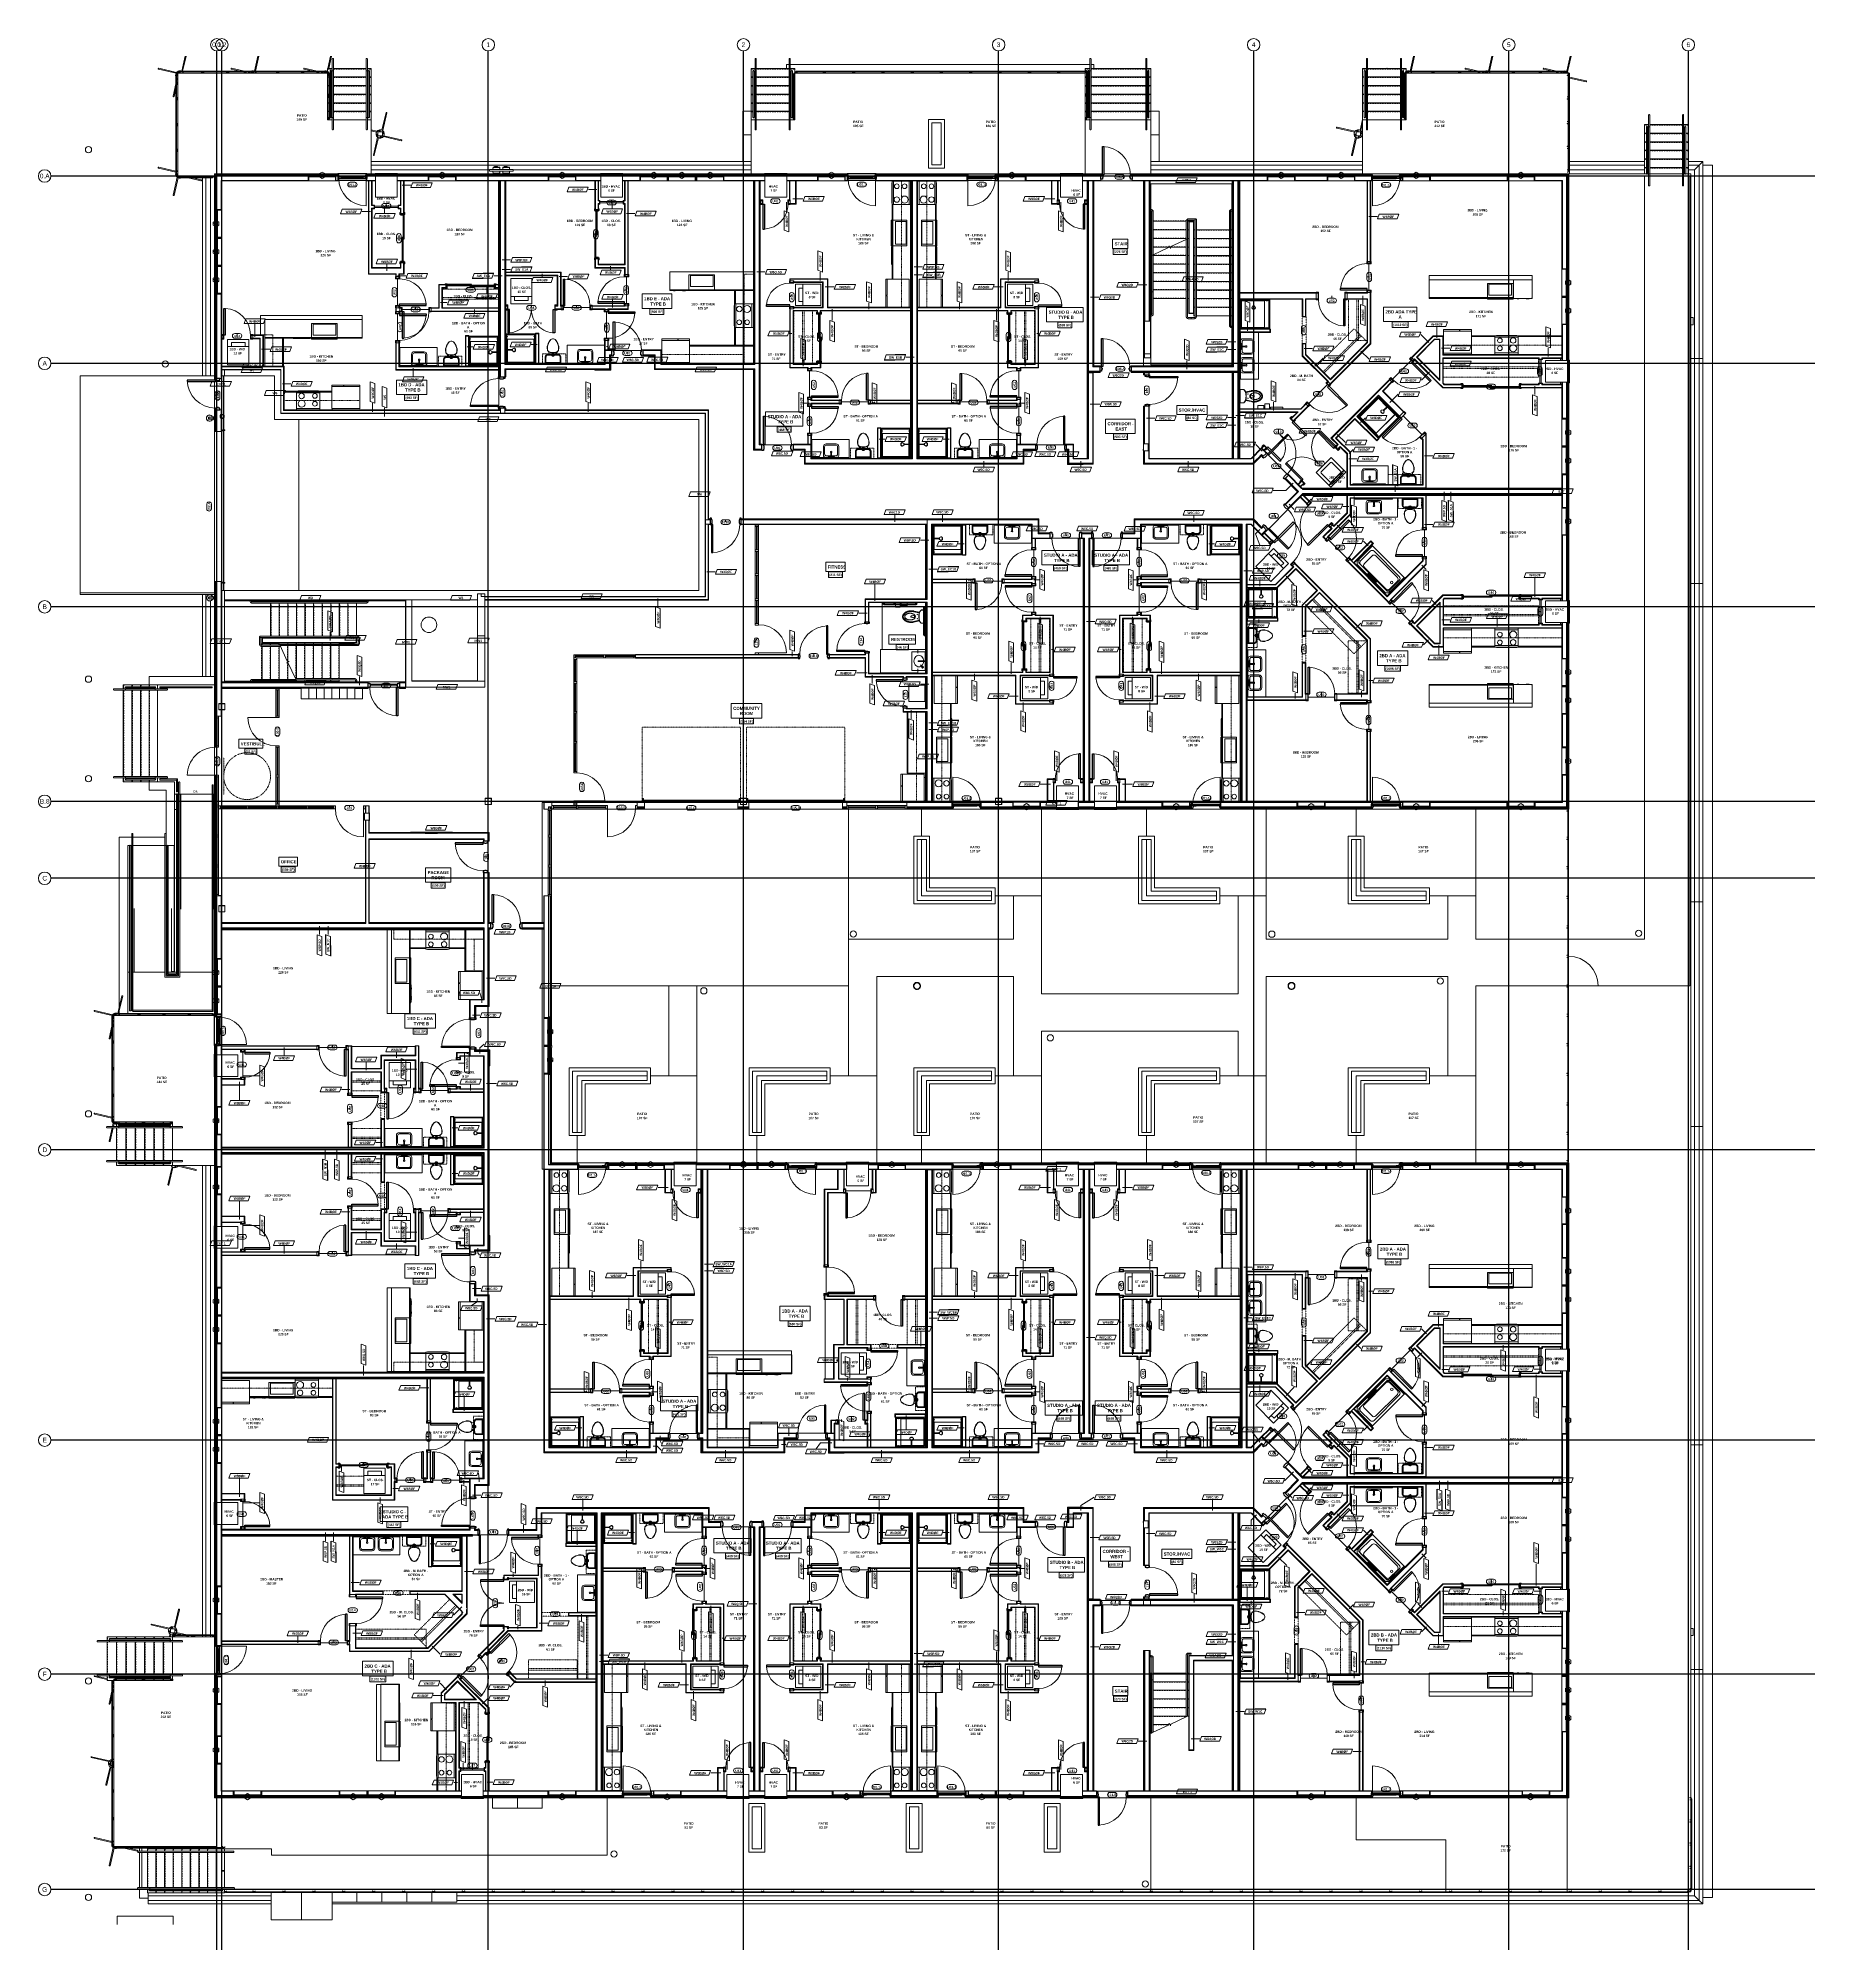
# Model space of a CAD drawing. Header units: inches. Extents: x -4058 to -1781, y 9814 to 12264.
import ezdxf

# ---------------------------------------------------------------- set-up
doc = ezdxf.new("R2010")
doc.units = ezdxf.units.IN
doc.header["$MEASUREMENT"] = 0
for name, pattern in [('Dash', [0.25, 0.125, -0.125]), ('Grid Line 1_2_', [0.875, 0.5, -0.125, 0.125, -0.125]), ('Hidden', [0.28125, 0.1875, -0.09375]), ('Overhead', [0.15625, 0.09375, -0.0625]), ('Overhead 1_16_', [0.101562, 0.0625, -0.039062])]:
    doc.linetypes.add(name, pattern=pattern)
for name, color, linetype, lineweight in [('0-1', 7, 'Continuous', 5), ('0-2', 7, 'Continuous', 9), ('0-3', 165, 'Continuous', 5), ('A-AREA-IDEN', 2, 'Continuous', 9), ('A-DETL-GENF', 92, 'Overhead', 9), ('A-DETL-GENF-HDLN-1', 7, 'Dash', 9), ('A-DETL-GENF-HDLN-2', 1, 'Continuous', 18), ('A-DETL-MEDM', 33, 'Continuous', 30), ('A-DOOR-1', 7, 'Continuous', 9), ('A-DOOR-2', 10, 'Continuous', 30), ('A-DOOR-3', 31, 'Continuous', 9), ('A-DOOR-4', 31, 'Continuous', 30), ('A-DOOR-FRAM-1', 7, 'Continuous', 9), ('A-DOOR-FRAM-2', 10, 'Continuous', 30), ('A-DOOR-FRAM-3', 31, 'Continuous', 30), ('A-DOOR-GLAZ-1', 7, 'Continuous', 9), ('A-DOOR-HDLN-1', 170, 'Dash', 18), ('A-DOOR-IDEN', 31, 'Continuous', 9), ('A-DOOR-OPNG-1', 7, 'Continuous', 9), ('A-FLOR-1', 7, 'Continuous', 9), ('A-FLOR-2', 192, 'Continuous', 9), ('A-FLOR-HRAL-1', 7, 'Continuous', 9), ('A-FLOR-LEVL-1', 7, 'Continuous', 9), ('A-FLOR-LEVL-TEXT-1', 7, 'Continuous', 9), ('A-GENM-1', 7, 'Continuous', 9), ('A-GENM-HDLN-1', 7, 'Dash', 9), ('A-GLAZ', 151, 'Continuous', 18), ('A-GLAZ-1', 10, 'Continuous', 30), ('A-GLAZ-2', 7, 'Continuous', 9), ('A-GLAZ-CURT-1', 7, 'Continuous', 9), ('A-GLAZ-CWMG-1', 7, 'Continuous', 9), ('A-GLAZ-IDEN', 152, 'Continuous', 9), ('A-WALL', 113, 'Continuous', 18), ('A-WALL-1', 7, 'Continuous', 9), ('A-WALL-2', 250, 'Continuous', 18), ('A-WALL-3', 113, 'Continuous', 9), ('A-WALL-IDEN', 211, 'Continuous', 9), ('E-ELEC-EQPM-1', 7, 'Continuous', 9), ('E-FIRE-1', 7, 'Continuous', 9), ('E-LITE-EQPM-1', 7, 'Continuous', 9), ('I-WALL-1', 7, 'Continuous', 9), ('I-WALL-2', 2, 'Continuous', 9), ('M-EQPM-1', 7, 'Continuous', 9), ('P-SANR-FIXT', 6, 'Continuous', 9), ('P-SANR-FIXT-1', 7, 'Hidden', 9), ('P-SANR-FIXT-2', 7, 'Continuous', 9), ('Q-CASE', 31, 'Continuous', 9), ('Q-CASE-1', 7, 'Dash', 9), ('Q-CASE-2', 7, 'Continuous', 9), ('Q-CASE-3', 31, 'Dash', 9), ('Q-CASE-HDLN', 31, 'Dash', 9), ('Q-CASE-HDLN-1', 7, 'Dash', 9), ('Q-SPCQ', 91, 'Continuous', 9), ('Q-SPCQ-1', 7, 'Continuous', 9), ('S-BEAM-1', 7, 'Continuous', 9), ('S-COLS-1', 7, 'Continuous', 9), ('S-FNDN-1', 7, 'Continuous', 9), ('S-GRID-1', 1, 'Grid Line 1_2_', 30), ('S-GRID-IDEN', 1, 'Continuous', 9), ('S-GRID-IDEN-1', 147, 'Continuous', 9), ('S-STRS-1', 7, 'Continuous', 9), ('S-STRS-2', 7, 'Overhead 1_16_', 9), ('S-STRS-MBND-1', 7, 'Continuous', 9)]:
    doc.layers.add(name, color=color, linetype=linetype, lineweight=lineweight)
doc.styles.add('Arial', font='arial.ttf', dxfattribs={"height": 3})
doc.styles.add('Arial_1', font='arial.ttf', dxfattribs={"height": 6})
doc.styles.add('Arial_B', font='arialbd.ttf', dxfattribs={"height": 3})
doc.styles.add('Century Gothic_B', font='GOTHICB.TTF', dxfattribs={"height": 4})
doc.styles.add('Century Gothic_B_1', font='GOTHICB.TTF', dxfattribs={"height": 3})

# ---------------------------------------------------------------- blocks, each defined once
blk = doc.blocks.new('Rectangular Mullion - 2_ x 4_ rectangular-1900521-UNIT PLANS - 1ST FLOOR')
at = {"layer": 'A-GLAZ-CWMG-1'}
for p, q in [((-3831.1, 11202), (-3829.6, 11202)), ((-3831.1, 11202), (-3831.1, 11166.6)), ((-3828.6, 11202), (-3827.1, 11202)), ((-3827.1, 11202), (-3827.1, 11166.6))]:
    blk.add_line(p, q, dxfattribs=at)
blk = doc.blocks.new('Rectangular Mullion - 2_ x 4_ rectangular-2762263-UNIT PLANS - 1ST FLOOR')
at = {"layer": 'A-GLAZ-CWMG-1'}
for p, q in [((0, 2), (-2, 2)), ((-2, 2), (-2, -2)), ((0, -2), (0, 2)), ((-2, -2), (0, -2))]:
    blk.add_line(p, q, dxfattribs=at)
blk = doc.blocks.new('System Panel - Glazed-2762264-UNIT PLANS - 1ST FLOOR')
at = {"layer": 'A-GLAZ-CURT-1'}
for p, q in [((18.2, 0.5), (-18.2, 0.5)), ((-18.2, 0.5), (-18.2, -0.5)), ((18.2, -0.5), (18.2, 0.5)), ((-18.2, -0.5), (18.2, -0.5))]:
    blk.add_line(p, q, dxfattribs=at)
blk = doc.blocks.new('STOREFRONT DOOR A - ALUM_ STILE W_ GLASS INSET-2790937-UNIT PLANS - 1ST FLOOR')
at = {"layer": 'A-DOOR-1'}
blk.add_line((-18, 2), (-18, 38), dxfattribs=at)
blk.add_arc((-18, 2), 36, 0, 90, dxfattribs=at)
blk = doc.blocks.new('System Panel - Glazed-2762267-UNIT PLANS - 1ST FLOOR')
at = {"layer": 'A-GLAZ-CURT-1'}
for p, q in [((17.9, 0.5), (-17.9, 0.5)), ((-17.9, 0.5), (-17.9, -0.5)), ((17.9, -0.5), (17.9, 0.5)), ((-17.9, -0.5), (17.9, -0.5))]:
    blk.add_line(p, q, dxfattribs=at)
blk = doc.blocks.new('Rectangular Mullion - 2_ x 4_ rectangular-2647654-UNIT PLANS - 1ST FLOOR')
at = {"layer": 'A-GLAZ-CWMG-1'}
for p, q in [((-3831.1, 11393), (-3831.1, 11357.2)), ((-3827.1, 11393), (-3827.1, 11357.2))]:
    blk.add_line(p, q, dxfattribs=at)
blk = doc.blocks.new('Rectangular Mullion - 2_ x 4_ rectangular-1900522-UNIT PLANS - 1ST FLOOR')
at = {"layer": 'A-GLAZ-CWMG-1'}
for p, q in [((-3831.1, 11278.8), (-3831.1, 11242.4)), ((-3827.1, 11276.2), (-3827.1, 11242.4))]:
    blk.add_line(p, q, dxfattribs=at)
blk = doc.blocks.new('Rectangular Mullion - 2_ x 4_ rectangular-V1-UNIT PLANS - 1ST FLOOR')
at = {"layer": 'A-GLAZ-CWMG-1'}
for p, q in [((-3831.1, 11240.4), (-3831.1, 11204)), ((-3827.1, 11240.4), (-3827.1, 11204))]:
    blk.add_line(p, q, dxfattribs=at)
blk = doc.blocks.new('GLASS GARAGE DOOR - RAMP GARAGE DOOR-2787280-UNIT PLANS - 1ST FLOOR')
at = {"layer": 'A-DOOR-1'}
for p, q in [((-32.3, -8.9), (-32.3, -8.2)), ((-32.3, -8.2), (-31.3, -8.2)), ((-31.3, -8.9), (-32.3, -8.9)), ((-32.3, -8.9), (-32.3, -10.9)), ((-32.3, -10.9), (-31.3, -10.9)), ((-31.3, -8.2), (-31.3, -8.9)), ((-31.3, -10.9), (-31.3, -8.9)), ((-31, -6.9), (163, -6.9)), ((-31, -6.9), (-31, -8.9)), ((163, -8.9), (-31, -8.9)), ((163, -6.9), (163, -8.9)), ((163.3, -8.9), (163.3, -8.2)), ((163.3, -8.2), (164.3, -8.2)), ((164.3, -8.9), (163.3, -8.9)), ((163.3, -8.9), (163.3, -10.9)), ((163.3, -10.9), (164.3, -10.9)), ((164.3, -8.2), (164.3, -8.9)), ((164.3, -10.9), (164.3, -8.9))]:
    blk.add_line(p, q, dxfattribs=at)
blk = doc.blocks.new('Bayer Built Door - VISTAGRANDE FLUSH _LH_ - 37-1_2__ x 81-3_4__ - 1ST FLOOR-3294966-UNIT PLANS - 1ST FLOOR')
at = {"layer": 'A-DOOR-1'}
blk.add_line((17.6, -1.2), (17.6, -36.3), dxfattribs=at)
blk.add_arc((17.6, -1.2), 35.1, 180, 270, dxfattribs=at)
at = {"layer": 'A-DOOR-2'}
for p, q in [((-16.9, 0.6), (-16.9, -0.1)), ((-16.9, 0.6), (-13.1, 0.6)), ((-13.9, 0.2), (-13.1, 0.2)), ((-13.9, -1.2), (-13.9, 0.2)), ((-13.1, 0.2), (-13.2, 0.6)), ((13.1, 0.6), (-13.1, 0.6)), ((-13.1, 0.2), (-13.1, 0.2)), ((16.9, 0.6), (13.1, 0.6)), ((13.1, 0.2), (13.2, 0.6)), ((13.1, 0.2), (13.1, 0.2)), ((13.9, 0.2), (13.1, 0.2)), ((13.9, -1.2), (13.9, 0.2)), ((16.9, 0.6), (16.9, -0.1)), ((-16.9, -0.1), (-17.6, -0.1)), ((-17.6, -0.1), (-17.6, -1.2)), ((-17.6, -1.2), (-13.1, -1.2)), ((-13.1, -0.6), (-13.9, -0.6)), ((-13.9, -1.1), (-13.4, -1.1)), ((-13.9, -1.2), (-13.9, -1.1)), ((-13.4, -1.1), (-13.2, -0.8)), ((-13.2, -0.8), (-13.1, -0.7)), ((-13.1, -0.7), (-13.1, -0.6)), ((13.1, -1.2), (-13.1, -1.2)), ((13.1, -0.6), (13.9, -0.6)), ((13.1, -0.7), (13.1, -0.6)), ((13.2, -0.8), (13.1, -0.7)), ((17.6, -1.2), (13.1, -1.2)), ((13.4, -1.1), (13.2, -0.8)), ((13.9, -1.1), (13.4, -1.1)), ((13.9, -1.2), (13.9, -1.1)), ((16.9, -0.1), (17.6, -0.1)), ((17.6, -0.1), (17.6, -1.2))]:
    blk.add_line(p, q, dxfattribs=at)
at = {"layer": 'A-DOOR-FRAM-1'}
for p, q in [((-18, -1.6), (-18.6, -1.6)), ((-18.6, -1.6), (-18.6, -4.4)), ((-18.6, -4.4), (-18, -4.4)), ((-18, -4.4), (-18, -1.6)), ((18.6, -1.6), (18, -1.6)), ((18, -1.6), (18, -4.4)), ((18, -4.4), (18.6, -4.4)), ((18.6, -4.4), (18.6, -1.6))]:
    blk.add_line(p, q, dxfattribs=at)
at = {"layer": 'A-DOOR-FRAM-2'}
for p, q in [((-20.4, 2.9), (-18.8, 2.9)), ((-18.8, 4.2), (-18.8, -1.6)), ((-18.8, 4.2), (-17.7, 4.2)), ((-17.7, 3.1), (-17.7, 4.2)), ((-17.4, 2.9), (-17.7, 3.1)), ((-17.7, 0.2), (-17.1, 0.2)), ((-17.7, -1.6), (-17.7, 0.2)), ((-17.4, 1.9), (-17.4, 2.9)), ((-16.7, 1.7), (-17.4, 1.9)), ((-17.1, 0.2), (-17.1, 0.6)), ((-17.1, 0.6), (-16.7, 0.6)), ((-16.7, 0.6), (-16.7, 1.7)), ((16.7, 1.7), (17.4, 1.9)), ((16.7, 0.6), (16.7, 1.7)), ((17.1, 0.6), (16.7, 0.6)), ((17.1, 0.2), (17.1, 0.6)), ((17.7, 0.2), (17.1, 0.2)), ((17.4, 2.9), (17.7, 3.1)), ((17.4, 1.9), (17.4, 2.9)), ((17.7, 3.1), (17.7, 4.2)), ((18.7, 4.2), (17.7, 4.2)), ((17.7, -1.6), (17.7, 0.2)), ((20.4, 2.9), (18.7, 2.9)), ((18.7, 4.2), (18.7, -1.6)), ((-18.8, -1.6), (-17.7, -1.6)), ((-18.8, -1.6), (-18.6, -1.6)), ((-18.4, -1.6), (-18.8, -1.6)), ((-18, -1.6), (18, -1.6)), ((18.7, -1.6), (17.7, -1.6)), ((18.6, -1.6), (18.7, -1.6))]:
    blk.add_line(p, q, dxfattribs=at)
at = {"layer": 'A-DOOR-GLAZ-1'}
for p, q in [((13.1, 0.2), (-13.1, 0.2)), ((-13.1, 0), (-13.9, 0)), ((-13.9, -0.4), (-13.1, -0.4)), ((-13.7, 0), (-13.7, -0.4)), ((13.1, 0), (-13.1, 0)), ((13.1, -0.4), (-13.1, -0.4)), ((13.1, -0.6), (-13.1, -0.6)), ((13.1, 0), (13.9, 0)), ((13.9, -0.4), (13.1, -0.4)), ((13.7, 0), (13.7, -0.4))]:
    blk.add_line(p, q, dxfattribs=at)
blk = doc.blocks.new('Window-Double_Hung-Marvin-Essential - 1-WIDE _TEMP LOWER_ ESDH3066-3454273-UNIT PLANS - 1ST FLOOR')
at = {"layer": 'A-DETL-GENF-HDLN-1'}
blk.add_line((16.1, -4), (-16.5, -4), dxfattribs=at)
at = {"layer": 'A-DETL-GENF-HDLN-2'}
for p, q in [((-17.1, 4.4), (-17.8, 4.4)), ((-17.1, -0.9), (-17.1, 4.4)), ((17.1, 4.4), (17.7, 4.4)), ((17.1, 4.4), (17.1, -0.9)), ((-19.3, -3), (-19.3, -2.9)), ((-19.3, -2.9), (-17.9, -2.9)), ((-17.8, -3), (-19.3, -3)), ((-17.9, -2.9), (-17.9, -2.8)), ((-17.9, -2.8), (-17.8, -2.8)), ((-16.7, -0.9), (-17.8, -0.9)), ((-17.8, -4), (-17.8, -0.9)), ((-17.8, -4), (-17.2, -4)), ((-17.1, -3.6), (-17.2, -4)), ((-17.1, -3.6), (-16.2, -3.6)), ((-16.9, -4), (-16.9, -3.6)), ((-16.3, -4), (-16.9, -4)), ((-16.7, -3.5), (-16.7, -0.9)), ((-16.4, -3.5), (-16.7, -3.5)), ((-16.6, -1.3), (-15.3, -1.3)), ((-16.6, -1.3), (-16.6, -2.2)), ((-15.3, -2.2), (-16.6, -2.2)), ((-16.6, -2.5), (-15.3, -2.5)), ((-16.6, -2.5), (-16.6, -3.4)), ((-15.3, -3.4), (-16.6, -3.4)), ((-16.4, -3.6), (-16.4, -3.5)), ((-16.2, -3.8), (-16.3, -3.8)), ((-16.3, -3.8), (-16.3, -4)), ((-16.2, -3.6), (-16.2, -3.7)), ((-16.2, -3.7), (-16.1, -3.7)), ((-16.2, -4), (-16.2, -3.8)), ((-16.2, -4), (-16.1, -4)), ((-16.1, -3.7), (-16.1, -4)), ((-15.3, -1.4), (-15.9, -1.4)), ((-15.9, -1.4), (-15.9, -2.1)), ((-15.9, -2.1), (-15.3, -2.1)), ((-15.3, -2.6), (-15.9, -2.6)), ((-15.9, -2.6), (-15.9, -3.3)), ((-15.9, -3.3), (-15.3, -3.3)), ((-15.8, -1.4), (-15.8, -2.1)), ((-15.8, -2.6), (-15.8, -3.3)), ((-15.5, -1.5), (-15.5, -2)), ((-15.5, -2.8), (-15.5, -3.2)), ((-15.3, -1.3), (-15.3, -1.3)), ((-15.3, -1.3), (-15.3, -1.4)), ((-15.3, -2.1), (-15.3, -2.2)), ((-15.3, -2.2), (-15.3, -2.2)), ((-15.3, -2.5), (-15.3, -2.6)), ((-15.3, -2.6), (-15.3, -2.6)), ((-15.3, -3.3), (-15.3, -3.4)), ((-15.3, -3.4), (-15.3, -3.4)), ((15.3, -1.3), (15.3, -1.3)), ((16.6, -1.3), (15.3, -1.3)), ((15.3, -1.3), (15.3, -1.4)), ((15.3, -1.4), (15.9, -1.4)), ((15.3, -2.1), (15.3, -2.2)), ((15.9, -2.1), (15.3, -2.1)), ((15.3, -2.2), (15.3, -2.2)), ((15.3, -2.2), (16.6, -2.2)), ((15.3, -2.5), (15.3, -2.6)), ((16.6, -2.5), (15.3, -2.5)), ((15.3, -2.6), (15.3, -2.6)), ((15.3, -2.6), (15.9, -2.6)), ((15.3, -3.3), (15.3, -3.4)), ((15.9, -3.3), (15.3, -3.3)), ((15.3, -3.4), (15.3, -3.4)), ((15.3, -3.4), (16.6, -3.4)), ((15.5, -1.5), (15.5, -2)), ((15.5, -2.8), (15.5, -3.2)), ((15.8, -1.4), (15.8, -2.1)), ((15.8, -2.6), (15.8, -3.3)), ((15.9, -1.4), (15.9, -2.1)), ((15.9, -2.6), (15.9, -3.3)), ((16.2, -3.7), (16.1, -3.7)), ((16.1, -3.7), (16.1, -4)), ((16.2, -4), (16.1, -4)), ((17.1, -3.6), (16.2, -3.6)), ((16.2, -3.6), (16.2, -3.7)), ((16.2, -4), (16.2, -3.8)), ((16.2, -3.8), (16.3, -3.8)), ((16.3, -3.8), (16.3, -4)), ((16.3, -4), (16.9, -4)), ((16.4, -3.6), (16.4, -3.5)), ((16.4, -3.5), (16.7, -3.5)), ((16.6, -1.3), (16.6, -2.2)), ((16.6, -2.5), (16.6, -3.4)), ((16.7, -3.5), (16.7, -0.9)), ((16.7, -0.9), (17.7, -0.9)), ((16.9, -4), (16.9, -3.6)), ((17.1, -3.6), (17.2, -4)), ((17.7, -4), (17.2, -4)), ((17.7, -4), (17.7, -0.9)), ((17.9, -2.8), (17.7, -2.8)), ((17.7, -3), (19.3, -3)), ((17.9, -2.9), (17.9, -2.8)), ((19.3, -2.9), (17.9, -2.9)), ((19.3, -3), (19.3, -2.9))]:
    blk.add_line(p, q, dxfattribs=at)
at = {"layer": 'A-GLAZ'}
for p, q in [((15.8, -1.4), (-15.8, -1.4)), ((15.8, -1.5), (-15.8, -1.5)), ((15.8, -2), (-15.8, -2)), ((15.8, -2.1), (-15.8, -2.1)), ((15.8, -2.6), (-15.8, -2.6)), ((15.8, -2.8), (-15.8, -2.8)), ((15.8, -3.2), (-15.8, -3.2)), ((15.8, -3.3), (-15.8, -3.3))]:
    blk.add_line(p, q, dxfattribs=at)
at = {"layer": 'A-GLAZ-1'}
for p, q in [((-17.8, -0.9), (-17.8, 4.4)), ((17.7, 4.4), (17.7, -0.9)), ((-17.8, -4), (-17.8, -0.9)), ((17.7, -0.9), (17.7, -4))]:
    blk.add_line(p, q, dxfattribs=at)
at = {"layer": 'A-GLAZ-2'}
for p, q in [((-17.8, 4.4), (17.7, 4.4)), ((-17.8, -0.9), (17.7, -0.9)), ((17.7, -4), (-17.8, -4))]:
    blk.add_line(p, q, dxfattribs=at)
blk = doc.blocks.new('Bayer Built Door - VISTAGRANDE FLUSH _LH_ - 37-1_2__ x 81-3_4__ - 1ST FLOOR-V2-UNIT PLANS - 1ST FLOOR')
at = {"layer": 'A-DOOR-1'}
blk.add_line((17.6, -1.2), (17.6, -36.3), dxfattribs=at)
blk.add_arc((17.6, -1.2), 35.1, 180, 270, dxfattribs=at)
at = {"layer": 'A-DOOR-2'}
for p, q in [((-16.9, 0.6), (-16.9, -0.1)), ((-16.9, 0.6), (-13.1, 0.6)), ((-13.9, 0.2), (-13.1, 0.2)), ((-13.9, -1.2), (-13.9, 0.2)), ((-13.1, 0.2), (-13.2, 0.6)), ((13.1, 0.6), (-13.1, 0.6)), ((-13.1, 0.2), (-13.1, 0.2)), ((16.9, 0.6), (13.1, 0.6)), ((13.1, 0.2), (13.2, 0.6)), ((13.1, 0.2), (13.1, 0.2)), ((13.9, 0.2), (13.1, 0.2)), ((13.9, -1.2), (13.9, 0.2)), ((16.9, 0.6), (16.9, -0.1)), ((-16.9, -0.1), (-17.6, -0.1)), ((-17.6, -0.1), (-17.6, -1.2)), ((-17.6, -1.2), (-13.1, -1.2)), ((-13.1, -0.6), (-13.9, -0.6)), ((-13.9, -1.1), (-13.4, -1.1)), ((-13.9, -1.2), (-13.9, -1.1)), ((-13.4, -1.1), (-13.2, -0.8)), ((-13.2, -0.8), (-13.1, -0.7)), ((-13.1, -0.7), (-13.1, -0.6)), ((13.1, -1.2), (-13.1, -1.2)), ((13.1, -0.6), (13.9, -0.6)), ((13.1, -0.7), (13.1, -0.6)), ((13.2, -0.8), (13.1, -0.7)), ((17.6, -1.2), (13.1, -1.2)), ((13.4, -1.1), (13.2, -0.8)), ((13.9, -1.1), (13.4, -1.1)), ((13.9, -1.2), (13.9, -1.1)), ((16.9, -0.1), (17.6, -0.1)), ((17.6, -0.1), (17.6, -1.2))]:
    blk.add_line(p, q, dxfattribs=at)
at = {"layer": 'A-DOOR-FRAM-1'}
for p, q in [((-18, -1.6), (-18.6, -1.6)), ((-18.6, -1.6), (-18.6, -4.4)), ((-18.6, -4.4), (-18, -4.4)), ((-18, -4.4), (-18, -1.6)), ((18.6, -1.6), (18, -1.6)), ((18, -1.6), (18, -4.4)), ((18, -4.4), (18.6, -4.4)), ((18.6, -4.4), (18.6, -1.6))]:
    blk.add_line(p, q, dxfattribs=at)
at = {"layer": 'A-DOOR-FRAM-2'}
for p, q in [((-20.4, 2.9), (-18.8, 2.9)), ((18.7, 4.6), (-18.8, 4.6)), ((-18.8, 4.6), (-18.8, 4.4)), ((-18.8, 4.2), (-18.8, -1.6)), ((-18.8, 4.2), (-17.7, 4.2)), ((-17.7, 3.1), (-17.7, 4.2)), ((-17.4, 2.9), (-17.7, 3.1)), ((-17.7, 0.2), (-17.1, 0.2)), ((-17.7, -1.6), (-17.7, 0.2)), ((-17.4, 1.9), (-17.4, 2.9)), ((-16.7, 1.7), (-17.4, 1.9)), ((-17.1, 0.2), (-17.1, 0.6)), ((-17.1, 0.6), (-16.7, 0.6)), ((-16.7, 0.6), (-16.7, 1.7)), ((16.7, 1.7), (17.4, 1.9)), ((16.7, 0.6), (16.7, 1.7)), ((17.1, 0.6), (16.7, 0.6)), ((17.1, 0.2), (17.1, 0.6)), ((17.7, 0.2), (17.1, 0.2)), ((17.4, 2.9), (17.7, 3.1)), ((17.4, 1.9), (17.4, 2.9)), ((17.7, 3.1), (17.7, 4.2)), ((18.7, 4.2), (17.7, 4.2)), ((17.7, -1.6), (17.7, 0.2)), ((18.7, 4.4), (18.7, 4.6)), ((20.4, 2.9), (18.7, 2.9)), ((18.7, 4.2), (18.7, -1.6)), ((-18.8, -1.6), (-17.7, -1.6)), ((-18.8, -1.6), (-18.6, -1.6)), ((-18.4, -1.6), (-18.8, -1.6)), ((-18, -1.6), (18, -1.6)), ((18.7, -1.6), (17.7, -1.6)), ((18.6, -1.6), (18.7, -1.6))]:
    blk.add_line(p, q, dxfattribs=at)
at = {"layer": 'A-DOOR-GLAZ-1'}
for p, q in [((13.1, 0.2), (-13.1, 0.2)), ((-13.1, 0), (-13.9, 0)), ((-13.9, -0.4), (-13.1, -0.4)), ((-13.7, 0), (-13.7, -0.4)), ((13.1, 0), (-13.1, 0)), ((13.1, -0.4), (-13.1, -0.4)), ((13.1, -0.6), (-13.1, -0.6)), ((13.1, 0), (13.9, 0)), ((13.9, -0.4), (13.1, -0.4)), ((13.7, 0), (13.7, -0.4))]:
    blk.add_line(p, q, dxfattribs=at)
blk = doc.blocks.new('Window-Double_Hung-Marvin-Essential - 1-WIDE _TEMP ALL_ ESDH3066-3454274-UNIT PLANS - 1ST FLOOR')
at = {"layer": 'A-DETL-GENF-HDLN-1'}
blk.add_line((16.1, 4), (-16.5, 4), dxfattribs=at)
at = {"layer": 'A-DETL-GENF-HDLN-2'}
for p, q in [((-19.3, 3), (-19.3, 2.9)), ((-17.8, 3), (-19.3, 3)), ((-19.3, 2.9), (-17.9, 2.9)), ((-17.9, 2.9), (-17.9, 2.8)), ((-17.9, 2.8), (-17.8, 2.8)), ((-17.8, 4), (-17.2, 4)), ((-17.8, 4), (-17.8, 0.9)), ((-16.7, 0.9), (-17.8, 0.9)), ((-17.1, 3.6), (-17.2, 4)), ((-17.1, 3.6), (-16.2, 3.6)), ((-17.1, 0.9), (-17.1, -4.4)), ((-16.9, 4), (-16.9, 3.6)), ((-16.3, 4), (-16.9, 4)), ((-16.4, 3.5), (-16.7, 3.5)), ((-16.7, 3.5), (-16.7, 0.9)), ((-15.3, 3.4), (-16.6, 3.4)), ((-16.6, 2.5), (-16.6, 3.4)), ((-16.6, 2.5), (-15.3, 2.5)), ((-15.3, 2.2), (-16.6, 2.2)), ((-16.6, 1.3), (-16.6, 2.2)), ((-16.6, 1.3), (-15.3, 1.3)), ((-16.4, 3.6), (-16.4, 3.5)), ((-16.3, 3.8), (-16.3, 4)), ((-16.2, 3.8), (-16.3, 3.8)), ((-16.2, 4), (-16.1, 4)), ((-16.2, 4), (-16.2, 3.8)), ((-16.2, 3.7), (-16.1, 3.7)), ((-16.2, 3.6), (-16.2, 3.7)), ((-16.1, 3.7), (-16.1, 4)), ((-15.9, 2.6), (-15.9, 3.3)), ((-15.9, 3.3), (-15.3, 3.3)), ((-15.3, 2.6), (-15.9, 2.6)), ((-15.9, 1.4), (-15.9, 2.1)), ((-15.9, 2.1), (-15.3, 2.1)), ((-15.3, 1.4), (-15.9, 1.4)), ((-15.8, 2.6), (-15.8, 3.3)), ((-15.8, 1.4), (-15.8, 2.1)), ((-15.5, 2.8), (-15.5, 3.2)), ((-15.5, 1.5), (-15.5, 2)), ((-15.3, 3.4), (-15.3, 3.4)), ((-15.3, 3.3), (-15.3, 3.4)), ((-15.3, 2.5), (-15.3, 2.6)), ((-15.3, 2.6), (-15.3, 2.6)), ((-15.3, 2.2), (-15.3, 2.2)), ((-15.3, 2.1), (-15.3, 2.2)), ((-15.3, 1.3), (-15.3, 1.4)), ((-15.3, 1.3), (-15.3, 1.3)), ((15.3, 3.4), (15.3, 3.4)), ((15.3, 3.3), (15.3, 3.4)), ((15.3, 3.4), (16.6, 3.4)), ((15.9, 3.3), (15.3, 3.3)), ((15.3, 2.5), (15.3, 2.6)), ((15.3, 2.6), (15.3, 2.6)), ((15.3, 2.6), (15.9, 2.6)), ((16.6, 2.5), (15.3, 2.5)), ((15.3, 2.2), (15.3, 2.2)), ((15.3, 2.1), (15.3, 2.2)), ((15.3, 2.2), (16.6, 2.2)), ((15.9, 2.1), (15.3, 2.1)), ((15.3, 1.3), (15.3, 1.4)), ((15.3, 1.4), (15.9, 1.4)), ((15.3, 1.3), (15.3, 1.3)), ((16.6, 1.3), (15.3, 1.3)), ((15.5, 2.8), (15.5, 3.2)), ((15.5, 1.5), (15.5, 2)), ((15.8, 2.6), (15.8, 3.3)), ((15.8, 1.4), (15.8, 2.1)), ((15.9, 2.6), (15.9, 3.3)), ((15.9, 1.4), (15.9, 2.1)), ((16.2, 4), (16.1, 4)), ((16.1, 3.7), (16.1, 4)), ((16.2, 3.7), (16.1, 3.7)), ((16.2, 4), (16.2, 3.8)), ((16.2, 3.8), (16.3, 3.8)), ((16.2, 3.6), (16.2, 3.7)), ((17.1, 3.6), (16.2, 3.6)), ((16.3, 3.8), (16.3, 4)), ((16.3, 4), (16.9, 4)), ((16.4, 3.6), (16.4, 3.5)), ((16.4, 3.5), (16.7, 3.5)), ((16.6, 2.5), (16.6, 3.4)), ((16.6, 1.3), (16.6, 2.2)), ((16.7, 3.5), (16.7, 0.9)), ((16.7, 0.9), (17.7, 0.9)), ((16.9, 4), (16.9, 3.6)), ((17.1, 3.6), (17.2, 4)), ((17.1, -4.4), (17.1, 0.9)), ((17.7, 4), (17.2, 4)), ((17.7, 4), (17.7, 0.9)), ((17.7, 3), (19.3, 3)), ((17.9, 2.8), (17.7, 2.8)), ((17.9, 2.9), (17.9, 2.8)), ((19.3, 2.9), (17.9, 2.9)), ((19.3, 3), (19.3, 2.9)), ((-17.1, -4.4), (-17.8, -4.4)), ((17.1, -4.4), (17.7, -4.4))]:
    blk.add_line(p, q, dxfattribs=at)
at = {"layer": 'A-GLAZ'}
for p, q in [((15.8, 3.3), (-15.8, 3.3)), ((15.8, 3.2), (-15.8, 3.2)), ((15.8, 2.8), (-15.8, 2.8)), ((15.8, 2.6), (-15.8, 2.6)), ((15.8, 2.1), (-15.8, 2.1)), ((15.8, 2), (-15.8, 2)), ((15.8, 1.5), (-15.8, 1.5)), ((15.8, 1.4), (-15.8, 1.4))]:
    blk.add_line(p, q, dxfattribs=at)
at = {"layer": 'A-GLAZ-1'}
for p, q in [((-17.8, 4), (-17.8, 0.9)), ((-17.8, 0.9), (-17.8, -4.4)), ((17.7, 0.9), (17.7, 4)), ((17.7, -4.4), (17.7, 0.9))]:
    blk.add_line(p, q, dxfattribs=at)
at = {"layer": 'A-GLAZ-2'}
for p, q in [((17.7, 4), (-17.8, 4)), ((-17.8, 0.9), (17.7, 0.9)), ((19.6, 4.5), (17.7, 4.5)), ((17.7, 4.5), (17.7, 4.4)), ((17.7, 4.4), (19.6, 4.4)), ((19.6, 4.4), (19.6, 4.5)), ((-17.8, -4.4), (17.7, -4.4))]:
    blk.add_line(p, q, dxfattribs=at)
blk = doc.blocks.new('Window-Double_Hung-Marvin-Essential - 1-WIDE _TEMP LOWER_ ESDH3066-3454275-UNIT PLANS - 1ST FLOOR')
at = {"layer": 'A-DETL-GENF-HDLN-1'}
blk.add_line((16.1, 4), (-16.5, 4), dxfattribs=at)
at = {"layer": 'A-DETL-GENF-HDLN-2'}
for p, q in [((-19.3, 3), (-19.3, 2.9)), ((-17.8, 3), (-19.3, 3)), ((-19.3, 2.9), (-17.9, 2.9)), ((-17.9, 2.9), (-17.9, 2.8)), ((-17.9, 2.8), (-17.8, 2.8)), ((-17.8, 4), (-17.2, 4)), ((-17.8, 4), (-17.8, 0.9)), ((-16.7, 0.9), (-17.8, 0.9)), ((-17.1, 3.6), (-17.2, 4)), ((-17.1, 3.6), (-16.2, 3.6)), ((-17.1, 0.9), (-17.1, -4.4)), ((-16.9, 4), (-16.9, 3.6)), ((-16.3, 4), (-16.9, 4)), ((-16.4, 3.5), (-16.7, 3.5)), ((-16.7, 3.5), (-16.7, 0.9)), ((-15.3, 3.4), (-16.6, 3.4)), ((-16.6, 2.5), (-16.6, 3.4)), ((-16.6, 2.5), (-15.3, 2.5)), ((-15.3, 2.2), (-16.6, 2.2)), ((-16.6, 1.3), (-16.6, 2.2)), ((-16.6, 1.3), (-15.3, 1.3)), ((-16.4, 3.6), (-16.4, 3.5)), ((-16.3, 3.8), (-16.3, 4)), ((-16.2, 3.8), (-16.3, 3.8)), ((-16.2, 4), (-16.1, 4)), ((-16.2, 4), (-16.2, 3.8)), ((-16.2, 3.7), (-16.1, 3.7)), ((-16.2, 3.6), (-16.2, 3.7)), ((-16.1, 3.7), (-16.1, 4)), ((-15.9, 2.6), (-15.9, 3.3)), ((-15.9, 3.3), (-15.3, 3.3)), ((-15.3, 2.6), (-15.9, 2.6)), ((-15.9, 1.4), (-15.9, 2.1)), ((-15.9, 2.1), (-15.3, 2.1)), ((-15.3, 1.4), (-15.9, 1.4)), ((-15.8, 2.6), (-15.8, 3.3)), ((-15.8, 1.4), (-15.8, 2.1)), ((-15.5, 2.8), (-15.5, 3.2)), ((-15.5, 1.5), (-15.5, 2)), ((-15.3, 3.4), (-15.3, 3.4)), ((-15.3, 3.3), (-15.3, 3.4)), ((-15.3, 2.5), (-15.3, 2.6)), ((-15.3, 2.6), (-15.3, 2.6)), ((-15.3, 2.2), (-15.3, 2.2)), ((-15.3, 2.1), (-15.3, 2.2)), ((-15.3, 1.3), (-15.3, 1.4)), ((-15.3, 1.3), (-15.3, 1.3)), ((15.3, 3.4), (15.3, 3.4)), ((15.3, 3.3), (15.3, 3.4)), ((15.3, 3.4), (16.6, 3.4)), ((15.9, 3.3), (15.3, 3.3)), ((15.3, 2.5), (15.3, 2.6)), ((15.3, 2.6), (15.3, 2.6)), ((15.3, 2.6), (15.9, 2.6)), ((16.6, 2.5), (15.3, 2.5)), ((15.3, 2.2), (15.3, 2.2)), ((15.3, 2.1), (15.3, 2.2)), ((15.3, 2.2), (16.6, 2.2)), ((15.9, 2.1), (15.3, 2.1)), ((15.3, 1.3), (15.3, 1.4)), ((15.3, 1.4), (15.9, 1.4)), ((15.3, 1.3), (15.3, 1.3)), ((16.6, 1.3), (15.3, 1.3)), ((15.5, 2.8), (15.5, 3.2)), ((15.5, 1.5), (15.5, 2)), ((15.8, 2.6), (15.8, 3.3)), ((15.8, 1.4), (15.8, 2.1)), ((15.9, 2.6), (15.9, 3.3)), ((15.9, 1.4), (15.9, 2.1)), ((16.2, 4), (16.1, 4)), ((16.1, 3.7), (16.1, 4)), ((16.2, 3.7), (16.1, 3.7)), ((16.2, 4), (16.2, 3.8)), ((16.2, 3.8), (16.3, 3.8)), ((16.2, 3.6), (16.2, 3.7)), ((17.1, 3.6), (16.2, 3.6)), ((16.3, 3.8), (16.3, 4)), ((16.3, 4), (16.9, 4)), ((16.4, 3.6), (16.4, 3.5)), ((16.4, 3.5), (16.7, 3.5)), ((16.6, 2.5), (16.6, 3.4)), ((16.6, 1.3), (16.6, 2.2)), ((16.7, 3.5), (16.7, 0.9)), ((16.7, 0.9), (17.7, 0.9)), ((16.9, 4), (16.9, 3.6)), ((17.1, 3.6), (17.2, 4)), ((17.1, -4.4), (17.1, 0.9)), ((17.7, 4), (17.2, 4)), ((17.7, 4), (17.7, 0.9)), ((17.7, 3), (19.3, 3)), ((17.9, 2.8), (17.7, 2.8)), ((17.9, 2.9), (17.9, 2.8)), ((19.3, 2.9), (17.9, 2.9)), ((19.3, 3), (19.3, 2.9)), ((-17.1, -4.4), (-17.8, -4.4)), ((17.1, -4.4), (17.7, -4.4))]:
    blk.add_line(p, q, dxfattribs=at)
at = {"layer": 'A-GLAZ'}
for p, q in [((15.8, 3.3), (-15.8, 3.3)), ((15.8, 3.2), (-15.8, 3.2)), ((15.8, 2.8), (-15.8, 2.8)), ((15.8, 2.6), (-15.8, 2.6)), ((15.8, 2.1), (-15.8, 2.1)), ((15.8, 2), (-15.8, 2)), ((15.8, 1.5), (-15.8, 1.5)), ((15.8, 1.4), (-15.8, 1.4))]:
    blk.add_line(p, q, dxfattribs=at)
at = {"layer": 'A-GLAZ-1'}
for p, q in [((-17.8, 4), (-17.8, 0.9)), ((-17.8, 0.9), (-17.8, -4.4)), ((17.7, 0.9), (17.7, 4)), ((17.7, -4.4), (17.7, 0.9))]:
    blk.add_line(p, q, dxfattribs=at)
at = {"layer": 'A-GLAZ-2'}
for p, q in [((17.7, 4), (-17.8, 4)), ((-17.8, 0.9), (17.7, 0.9)), ((-17.8, -4.4), (17.7, -4.4))]:
    blk.add_line(p, q, dxfattribs=at)
blk = doc.blocks.new('Window-Double_Hung-Marvin-Essential - 2-WIDE _TEMP ALL LOW_ ESDH3066-3454276-UNIT PLANS - 1ST FLOOR')
at = {"layer": 'A-DETL-GENF-HDLN-1'}
blk.add_line((16.1, 4), (-16.5, 4), dxfattribs=at)
at = {"layer": 'A-DETL-GENF-HDLN-2'}
for p, q in [((-19.3, 3), (-19.3, 2.9)), ((-17.8, 3), (-19.3, 3)), ((-19.3, 2.9), (-17.9, 2.9)), ((-17.9, 2.9), (-17.9, 2.8)), ((-17.9, 2.8), (-17.8, 2.8)), ((-17.8, 4), (-17.2, 4)), ((-17.8, 4), (-17.8, 0.9)), ((-16.7, 0.9), (-17.8, 0.9)), ((-17.1, 3.6), (-17.2, 4)), ((-17.1, 3.6), (-16.2, 3.6)), ((-17.1, 0.9), (-17.1, -4.4)), ((-16.9, 4), (-16.9, 3.6)), ((-16.3, 4), (-16.9, 4)), ((-16.4, 3.5), (-16.7, 3.5)), ((-16.7, 3.5), (-16.7, 0.9)), ((-15.3, 3.4), (-16.6, 3.4)), ((-16.6, 2.5), (-16.6, 3.4)), ((-16.6, 2.5), (-15.3, 2.5)), ((-15.3, 2.2), (-16.6, 2.2)), ((-16.6, 1.3), (-16.6, 2.2)), ((-16.6, 1.3), (-15.3, 1.3)), ((-16.4, 3.6), (-16.4, 3.5)), ((-16.3, 3.8), (-16.3, 4)), ((-16.2, 3.8), (-16.3, 3.8)), ((-16.2, 4), (-16.1, 4)), ((-16.2, 4), (-16.2, 3.8)), ((-16.2, 3.7), (-16.1, 3.7)), ((-16.2, 3.6), (-16.2, 3.7)), ((-16.1, 3.7), (-16.1, 4)), ((-15.9, 2.6), (-15.9, 3.3)), ((-15.9, 3.3), (-15.3, 3.3)), ((-15.3, 2.6), (-15.9, 2.6)), ((-15.9, 1.4), (-15.9, 2.1)), ((-15.9, 2.1), (-15.3, 2.1)), ((-15.3, 1.4), (-15.9, 1.4)), ((-15.8, 2.6), (-15.8, 3.3)), ((-15.8, 1.4), (-15.8, 2.1)), ((-15.5, 2.8), (-15.5, 3.2)), ((-15.5, 1.5), (-15.5, 2)), ((-15.3, 3.4), (-15.3, 3.4)), ((-15.3, 3.3), (-15.3, 3.4)), ((-15.3, 2.5), (-15.3, 2.6)), ((-15.3, 2.6), (-15.3, 2.6)), ((-15.3, 2.2), (-15.3, 2.2)), ((-15.3, 2.1), (-15.3, 2.2)), ((-15.3, 1.3), (-15.3, 1.4)), ((-15.3, 1.3), (-15.3, 1.3)), ((15.3, 3.4), (15.3, 3.4)), ((15.3, 3.3), (15.3, 3.4)), ((15.3, 3.4), (16.6, 3.4)), ((15.9, 3.3), (15.3, 3.3)), ((15.3, 2.5), (15.3, 2.6)), ((15.3, 2.6), (15.3, 2.6)), ((15.3, 2.6), (15.9, 2.6)), ((16.6, 2.5), (15.3, 2.5)), ((15.3, 2.2), (15.3, 2.2)), ((15.3, 2.1), (15.3, 2.2)), ((15.3, 2.2), (16.6, 2.2)), ((15.9, 2.1), (15.3, 2.1)), ((15.3, 1.3), (15.3, 1.4)), ((15.3, 1.4), (15.9, 1.4)), ((15.3, 1.3), (15.3, 1.3)), ((16.6, 1.3), (15.3, 1.3)), ((15.5, 2.8), (15.5, 3.2)), ((15.5, 1.5), (15.5, 2)), ((15.8, 2.6), (15.8, 3.3)), ((15.8, 1.4), (15.8, 2.1)), ((15.9, 2.6), (15.9, 3.3)), ((15.9, 1.4), (15.9, 2.1)), ((16.2, 4), (16.1, 4)), ((16.1, 3.7), (16.1, 4)), ((16.2, 3.7), (16.1, 3.7)), ((16.2, 4), (16.2, 3.8)), ((16.2, 3.8), (16.3, 3.8)), ((16.2, 3.6), (16.2, 3.7)), ((17.1, 3.6), (16.2, 3.6)), ((16.3, 3.8), (16.3, 4)), ((16.3, 4), (16.9, 4)), ((16.4, 3.6), (16.4, 3.5)), ((16.4, 3.5), (16.7, 3.5)), ((16.6, 2.5), (16.6, 3.4)), ((16.6, 1.3), (16.6, 2.2)), ((16.7, 3.5), (16.7, 0.9)), ((16.7, 0.9), (17.7, 0.9)), ((16.9, 4), (16.9, 3.6)), ((17.1, 3.6), (17.2, 4)), ((17.1, -4.4), (17.1, 0.9)), ((17.7, 4), (17.2, 4)), ((17.7, 4), (17.7, 0.9)), ((17.7, 3), (19.3, 3)), ((17.9, 2.8), (17.7, 2.8)), ((17.9, 2.9), (17.9, 2.8)), ((19.3, 2.9), (17.9, 2.9)), ((19.3, 3), (19.3, 2.9)), ((-17.1, -4.4), (-17.8, -4.4)), ((17.1, -4.4), (17.7, -4.4))]:
    blk.add_line(p, q, dxfattribs=at)
at = {"layer": 'A-GLAZ'}
for p, q in [((15.8, 3.3), (-15.8, 3.3)), ((15.8, 3.2), (-15.8, 3.2)), ((15.8, 2.8), (-15.8, 2.8)), ((15.8, 2.6), (-15.8, 2.6)), ((15.8, 2.1), (-15.8, 2.1)), ((15.8, 2), (-15.8, 2)), ((15.8, 1.5), (-15.8, 1.5)), ((15.8, 1.4), (-15.8, 1.4))]:
    blk.add_line(p, q, dxfattribs=at)
at = {"layer": 'A-GLAZ-1'}
for p, q in [((-17.8, 4), (-17.8, 0.9)), ((-17.8, 0.9), (-17.8, -4.4)), ((17.7, 0.9), (17.7, 4)), ((17.7, -4.4), (17.7, 0.9))]:
    blk.add_line(p, q, dxfattribs=at)
at = {"layer": 'A-GLAZ-2'}
for p, q in [((17.7, 4), (-17.8, 4)), ((-17.8, 0.9), (17.7, 0.9)), ((20.2, 4.5), (17.7, 4.5)), ((17.7, 4.5), (17.7, 4.4)), ((17.7, 4.4), (20.2, 4.4)), ((20.2, 4.4), (20.2, 4.5)), ((-17.8, -4.4), (17.7, -4.4))]:
    blk.add_line(p, q, dxfattribs=at)
blk = doc.blocks.new('Window-Double_Hung-Marvin-Essential - 2-WIDE _TEMP ALL LOW_ ESDH3066-3454277-UNIT PLANS - 1ST FLOOR')
at = {"layer": 'A-DETL-GENF-HDLN-1'}
blk.add_line((16.1, 4), (-16.5, 4), dxfattribs=at)
at = {"layer": 'A-DETL-GENF-HDLN-2'}
for p, q in [((-19.3, 3), (-19.3, 2.9)), ((-17.8, 3), (-19.3, 3)), ((-19.3, 2.9), (-17.9, 2.9)), ((-17.9, 2.9), (-17.9, 2.8)), ((-17.9, 2.8), (-17.8, 2.8)), ((-17.8, 4), (-17.2, 4)), ((-17.8, 4), (-17.8, 0.9)), ((-16.7, 0.9), (-17.8, 0.9)), ((-17.1, 3.6), (-17.2, 4)), ((-17.1, 3.6), (-16.2, 3.6)), ((-17.1, 0.9), (-17.1, -4.4)), ((-16.9, 4), (-16.9, 3.6)), ((-16.3, 4), (-16.9, 4)), ((-16.4, 3.5), (-16.7, 3.5)), ((-16.7, 3.5), (-16.7, 0.9)), ((-15.3, 3.4), (-16.6, 3.4)), ((-16.6, 2.5), (-16.6, 3.4)), ((-16.6, 2.5), (-15.3, 2.5)), ((-15.3, 2.2), (-16.6, 2.2)), ((-16.6, 1.3), (-16.6, 2.2)), ((-16.6, 1.3), (-15.3, 1.3)), ((-16.4, 3.6), (-16.4, 3.5)), ((-16.3, 3.8), (-16.3, 4)), ((-16.2, 3.8), (-16.3, 3.8)), ((-16.2, 4), (-16.1, 4)), ((-16.2, 4), (-16.2, 3.8)), ((-16.2, 3.7), (-16.1, 3.7)), ((-16.2, 3.6), (-16.2, 3.7)), ((-16.1, 3.7), (-16.1, 4)), ((-15.9, 2.6), (-15.9, 3.3)), ((-15.9, 3.3), (-15.3, 3.3)), ((-15.3, 2.6), (-15.9, 2.6)), ((-15.9, 1.4), (-15.9, 2.1)), ((-15.9, 2.1), (-15.3, 2.1)), ((-15.3, 1.4), (-15.9, 1.4)), ((-15.8, 2.6), (-15.8, 3.3)), ((-15.8, 1.4), (-15.8, 2.1)), ((-15.5, 2.8), (-15.5, 3.2)), ((-15.5, 1.5), (-15.5, 2)), ((-15.3, 3.4), (-15.3, 3.4)), ((-15.3, 3.3), (-15.3, 3.4)), ((-15.3, 2.5), (-15.3, 2.6)), ((-15.3, 2.6), (-15.3, 2.6)), ((-15.3, 2.2), (-15.3, 2.2)), ((-15.3, 2.1), (-15.3, 2.2)), ((-15.3, 1.3), (-15.3, 1.4)), ((-15.3, 1.3), (-15.3, 1.3)), ((15.3, 3.4), (15.3, 3.4)), ((15.3, 3.3), (15.3, 3.4)), ((15.3, 3.4), (16.6, 3.4)), ((15.9, 3.3), (15.3, 3.3)), ((15.3, 2.5), (15.3, 2.6)), ((15.3, 2.6), (15.3, 2.6)), ((15.3, 2.6), (15.9, 2.6)), ((16.6, 2.5), (15.3, 2.5)), ((15.3, 2.2), (15.3, 2.2)), ((15.3, 2.1), (15.3, 2.2)), ((15.3, 2.2), (16.6, 2.2)), ((15.9, 2.1), (15.3, 2.1)), ((15.3, 1.3), (15.3, 1.4)), ((15.3, 1.4), (15.9, 1.4)), ((15.3, 1.3), (15.3, 1.3)), ((16.6, 1.3), (15.3, 1.3)), ((15.5, 2.8), (15.5, 3.2)), ((15.5, 1.5), (15.5, 2)), ((15.8, 2.6), (15.8, 3.3)), ((15.8, 1.4), (15.8, 2.1)), ((15.9, 2.6), (15.9, 3.3)), ((15.9, 1.4), (15.9, 2.1)), ((16.2, 4), (16.1, 4)), ((16.1, 3.7), (16.1, 4)), ((16.2, 3.7), (16.1, 3.7)), ((16.2, 4), (16.2, 3.8)), ((16.2, 3.8), (16.3, 3.8)), ((16.2, 3.6), (16.2, 3.7)), ((17.1, 3.6), (16.2, 3.6)), ((16.3, 3.8), (16.3, 4)), ((16.3, 4), (16.9, 4)), ((16.4, 3.6), (16.4, 3.5)), ((16.4, 3.5), (16.7, 3.5)), ((16.6, 2.5), (16.6, 3.4)), ((16.6, 1.3), (16.6, 2.2)), ((16.7, 3.5), (16.7, 0.9)), ((16.7, 0.9), (17.7, 0.9)), ((16.9, 4), (16.9, 3.6)), ((17.1, 3.6), (17.2, 4)), ((17.1, -4.4), (17.1, 0.9)), ((17.7, 4), (17.2, 4)), ((17.7, 4), (17.7, 0.9)), ((17.7, 3), (19.3, 3)), ((17.9, 2.8), (17.7, 2.8)), ((17.9, 2.9), (17.9, 2.8)), ((19.3, 2.9), (17.9, 2.9)), ((19.3, 3), (19.3, 2.9)), ((-17.1, -4.4), (-17.8, -4.4)), ((17.1, -4.4), (17.7, -4.4))]:
    blk.add_line(p, q, dxfattribs=at)
at = {"layer": 'A-GLAZ'}
for p, q in [((15.8, 3.3), (-15.8, 3.3)), ((15.8, 3.2), (-15.8, 3.2)), ((15.8, 2.8), (-15.8, 2.8)), ((15.8, 2.6), (-15.8, 2.6)), ((15.8, 2.1), (-15.8, 2.1)), ((15.8, 2), (-15.8, 2)), ((15.8, 1.5), (-15.8, 1.5)), ((15.8, 1.4), (-15.8, 1.4))]:
    blk.add_line(p, q, dxfattribs=at)
at = {"layer": 'A-GLAZ-1'}
for p, q in [((-17.8, 4), (-17.8, 0.9)), ((-17.8, 0.9), (-17.8, -4.4)), ((17.7, 0.9), (17.7, 4)), ((17.7, -4.4), (17.7, 0.9))]:
    blk.add_line(p, q, dxfattribs=at)
at = {"layer": 'A-GLAZ-2'}
for p, q in [((17.7, 4), (-17.8, 4)), ((-17.8, 0.9), (17.7, 0.9)), ((-17.8, -4.4), (17.7, -4.4))]:
    blk.add_line(p, q, dxfattribs=at)
blk = doc.blocks.new('Window-Double_Hung-Marvin-Essential - 3-WIDE _TEMP ALL LOW_ ESDH3066-3454278-UNIT PLANS - 1ST FLOOR')
at = {"layer": 'A-DETL-GENF-HDLN-1'}
blk.add_line((16.1, 4), (-16.5, 4), dxfattribs=at)
at = {"layer": 'A-DETL-GENF-HDLN-2'}
for p, q in [((-19.3, 3), (-19.3, 2.9)), ((-17.8, 3), (-19.3, 3)), ((-19.3, 2.9), (-17.9, 2.9)), ((-17.9, 2.9), (-17.9, 2.8)), ((-17.9, 2.8), (-17.8, 2.8)), ((-17.8, 4), (-17.2, 4)), ((-17.8, 4), (-17.8, 0.9)), ((-16.7, 0.9), (-17.8, 0.9)), ((-17.1, 3.6), (-17.2, 4)), ((-17.1, 3.6), (-16.2, 3.6)), ((-17.1, 0.9), (-17.1, -4.4)), ((-16.9, 4), (-16.9, 3.6)), ((-16.3, 4), (-16.9, 4)), ((-16.4, 3.5), (-16.7, 3.5)), ((-16.7, 3.5), (-16.7, 0.9)), ((-15.3, 3.4), (-16.6, 3.4)), ((-16.6, 2.5), (-16.6, 3.4)), ((-16.6, 2.5), (-15.3, 2.5)), ((-15.3, 2.2), (-16.6, 2.2)), ((-16.6, 1.3), (-16.6, 2.2)), ((-16.6, 1.3), (-15.3, 1.3)), ((-16.4, 3.6), (-16.4, 3.5)), ((-16.3, 3.8), (-16.3, 4)), ((-16.2, 3.8), (-16.3, 3.8)), ((-16.2, 4), (-16.1, 4)), ((-16.2, 4), (-16.2, 3.8)), ((-16.2, 3.7), (-16.1, 3.7)), ((-16.2, 3.6), (-16.2, 3.7)), ((-16.1, 3.7), (-16.1, 4)), ((-15.9, 2.6), (-15.9, 3.3)), ((-15.9, 3.3), (-15.3, 3.3)), ((-15.3, 2.6), (-15.9, 2.6)), ((-15.9, 1.4), (-15.9, 2.1)), ((-15.9, 2.1), (-15.3, 2.1)), ((-15.3, 1.4), (-15.9, 1.4)), ((-15.8, 2.6), (-15.8, 3.3)), ((-15.8, 1.4), (-15.8, 2.1)), ((-15.5, 2.8), (-15.5, 3.2)), ((-15.5, 1.5), (-15.5, 2)), ((-15.3, 3.4), (-15.3, 3.4)), ((-15.3, 3.3), (-15.3, 3.4)), ((-15.3, 2.5), (-15.3, 2.6)), ((-15.3, 2.6), (-15.3, 2.6)), ((-15.3, 2.2), (-15.3, 2.2)), ((-15.3, 2.1), (-15.3, 2.2)), ((-15.3, 1.3), (-15.3, 1.4)), ((-15.3, 1.3), (-15.3, 1.3)), ((15.3, 3.4), (15.3, 3.4)), ((15.3, 3.3), (15.3, 3.4)), ((15.3, 3.4), (16.6, 3.4)), ((15.9, 3.3), (15.3, 3.3)), ((15.3, 2.5), (15.3, 2.6)), ((15.3, 2.6), (15.3, 2.6)), ((15.3, 2.6), (15.9, 2.6)), ((16.6, 2.5), (15.3, 2.5)), ((15.3, 2.2), (15.3, 2.2)), ((15.3, 2.1), (15.3, 2.2)), ((15.3, 2.2), (16.6, 2.2)), ((15.9, 2.1), (15.3, 2.1)), ((15.3, 1.3), (15.3, 1.4)), ((15.3, 1.4), (15.9, 1.4)), ((15.3, 1.3), (15.3, 1.3)), ((16.6, 1.3), (15.3, 1.3)), ((15.5, 2.8), (15.5, 3.2)), ((15.5, 1.5), (15.5, 2)), ((15.8, 2.6), (15.8, 3.3)), ((15.8, 1.4), (15.8, 2.1)), ((15.9, 2.6), (15.9, 3.3)), ((15.9, 1.4), (15.9, 2.1)), ((16.2, 4), (16.1, 4)), ((16.1, 3.7), (16.1, 4)), ((16.2, 3.7), (16.1, 3.7)), ((16.2, 4), (16.2, 3.8)), ((16.2, 3.8), (16.3, 3.8)), ((16.2, 3.6), (16.2, 3.7)), ((17.1, 3.6), (16.2, 3.6)), ((16.3, 3.8), (16.3, 4)), ((16.3, 4), (16.9, 4)), ((16.4, 3.6), (16.4, 3.5)), ((16.4, 3.5), (16.7, 3.5)), ((16.6, 2.5), (16.6, 3.4)), ((16.6, 1.3), (16.6, 2.2)), ((16.7, 3.5), (16.7, 0.9)), ((16.7, 0.9), (17.7, 0.9)), ((16.9, 4), (16.9, 3.6)), ((17.1, 3.6), (17.2, 4)), ((17.1, -4.4), (17.1, 0.9)), ((17.7, 4), (17.2, 4)), ((17.7, 4), (17.7, 0.9)), ((17.7, 3), (19.3, 3)), ((17.9, 2.8), (17.7, 2.8)), ((17.9, 2.9), (17.9, 2.8)), ((19.3, 2.9), (17.9, 2.9)), ((19.3, 3), (19.3, 2.9)), ((-17.1, -4.4), (-17.8, -4.4)), ((17.1, -4.4), (17.7, -4.4))]:
    blk.add_line(p, q, dxfattribs=at)
at = {"layer": 'A-GLAZ'}
for p, q in [((15.8, 3.3), (-15.8, 3.3)), ((15.8, 3.2), (-15.8, 3.2)), ((15.8, 2.8), (-15.8, 2.8)), ((15.8, 2.6), (-15.8, 2.6)), ((15.8, 2.1), (-15.8, 2.1)), ((15.8, 2), (-15.8, 2)), ((15.8, 1.5), (-15.8, 1.5)), ((15.8, 1.4), (-15.8, 1.4))]:
    blk.add_line(p, q, dxfattribs=at)
at = {"layer": 'A-GLAZ-1'}
for p, q in [((-17.8, 4), (-17.8, 0.9)), ((-17.8, 0.9), (-17.8, -4.4)), ((17.7, 0.9), (17.7, 4)), ((17.7, -4.4), (17.7, 0.9))]:
    blk.add_line(p, q, dxfattribs=at)
at = {"layer": 'A-GLAZ-2'}
for p, q in [((17.7, 4), (-17.8, 4)), ((-17.8, 0.9), (17.7, 0.9)), ((19.6, 4.5), (17.7, 4.5)), ((17.7, 4.5), (17.7, 4.4)), ((17.7, 4.4), (19.6, 4.4)), ((19.6, 4.4), (19.6, 4.5)), ((-17.8, -4.4), (17.7, -4.4))]:
    blk.add_line(p, q, dxfattribs=at)
blk = doc.blocks.new('Window-Double_Hung-Marvin-Essential - 3-WIDE _TEMP ALL LOW_ ESDH3066-3454279-UNIT PLANS - 1ST FLOOR')
at = {"layer": 'A-DETL-GENF-HDLN-1'}
blk.add_line((16.1, 4), (-16.5, 4), dxfattribs=at)
at = {"layer": 'A-DETL-GENF-HDLN-2'}
for p, q in [((-19.3, 3), (-19.3, 2.9)), ((-17.8, 3), (-19.3, 3)), ((-19.3, 2.9), (-17.9, 2.9)), ((-17.9, 2.9), (-17.9, 2.8)), ((-17.9, 2.8), (-17.8, 2.8)), ((-17.8, 4), (-17.2, 4)), ((-17.8, 4), (-17.8, 0.9)), ((-16.7, 0.9), (-17.8, 0.9)), ((-17.1, 3.6), (-17.2, 4)), ((-17.1, 3.6), (-16.2, 3.6)), ((-17.1, 0.9), (-17.1, -4.4)), ((-16.9, 4), (-16.9, 3.6)), ((-16.3, 4), (-16.9, 4)), ((-16.4, 3.5), (-16.7, 3.5)), ((-16.7, 3.5), (-16.7, 0.9)), ((-15.3, 3.4), (-16.6, 3.4)), ((-16.6, 2.5), (-16.6, 3.4)), ((-16.6, 2.5), (-15.3, 2.5)), ((-15.3, 2.2), (-16.6, 2.2)), ((-16.6, 1.3), (-16.6, 2.2)), ((-16.6, 1.3), (-15.3, 1.3)), ((-16.4, 3.6), (-16.4, 3.5)), ((-16.3, 3.8), (-16.3, 4)), ((-16.2, 3.8), (-16.3, 3.8)), ((-16.2, 4), (-16.1, 4)), ((-16.2, 4), (-16.2, 3.8)), ((-16.2, 3.7), (-16.1, 3.7)), ((-16.2, 3.6), (-16.2, 3.7)), ((-16.1, 3.7), (-16.1, 4)), ((-15.9, 2.6), (-15.9, 3.3)), ((-15.9, 3.3), (-15.3, 3.3)), ((-15.3, 2.6), (-15.9, 2.6)), ((-15.9, 1.4), (-15.9, 2.1)), ((-15.9, 2.1), (-15.3, 2.1)), ((-15.3, 1.4), (-15.9, 1.4)), ((-15.8, 2.6), (-15.8, 3.3)), ((-15.8, 1.4), (-15.8, 2.1)), ((-15.5, 2.8), (-15.5, 3.2)), ((-15.5, 1.5), (-15.5, 2)), ((-15.3, 3.4), (-15.3, 3.4)), ((-15.3, 3.3), (-15.3, 3.4)), ((-15.3, 2.5), (-15.3, 2.6)), ((-15.3, 2.6), (-15.3, 2.6)), ((-15.3, 2.2), (-15.3, 2.2)), ((-15.3, 2.1), (-15.3, 2.2)), ((-15.3, 1.3), (-15.3, 1.4)), ((-15.3, 1.3), (-15.3, 1.3)), ((15.3, 3.4), (15.3, 3.4)), ((15.3, 3.3), (15.3, 3.4)), ((15.3, 3.4), (16.6, 3.4)), ((15.9, 3.3), (15.3, 3.3)), ((15.3, 2.5), (15.3, 2.6)), ((15.3, 2.6), (15.3, 2.6)), ((15.3, 2.6), (15.9, 2.6)), ((16.6, 2.5), (15.3, 2.5)), ((15.3, 2.2), (15.3, 2.2)), ((15.3, 2.1), (15.3, 2.2)), ((15.3, 2.2), (16.6, 2.2)), ((15.9, 2.1), (15.3, 2.1)), ((15.3, 1.3), (15.3, 1.4)), ((15.3, 1.4), (15.9, 1.4)), ((15.3, 1.3), (15.3, 1.3)), ((16.6, 1.3), (15.3, 1.3)), ((15.5, 2.8), (15.5, 3.2)), ((15.5, 1.5), (15.5, 2)), ((15.8, 2.6), (15.8, 3.3)), ((15.8, 1.4), (15.8, 2.1)), ((15.9, 2.6), (15.9, 3.3)), ((15.9, 1.4), (15.9, 2.1)), ((16.2, 4), (16.1, 4)), ((16.1, 3.7), (16.1, 4)), ((16.2, 3.7), (16.1, 3.7)), ((16.2, 4), (16.2, 3.8)), ((16.2, 3.8), (16.3, 3.8)), ((16.2, 3.6), (16.2, 3.7)), ((17.1, 3.6), (16.2, 3.6)), ((16.3, 3.8), (16.3, 4)), ((16.3, 4), (16.9, 4)), ((16.4, 3.6), (16.4, 3.5)), ((16.4, 3.5), (16.7, 3.5)), ((16.6, 2.5), (16.6, 3.4)), ((16.6, 1.3), (16.6, 2.2)), ((16.7, 3.5), (16.7, 0.9)), ((16.7, 0.9), (17.7, 0.9)), ((16.9, 4), (16.9, 3.6)), ((17.1, 3.6), (17.2, 4)), ((17.1, -4.4), (17.1, 0.9)), ((17.7, 4), (17.2, 4)), ((17.7, 4), (17.7, 0.9)), ((17.7, 3), (19.3, 3)), ((17.9, 2.8), (17.7, 2.8)), ((17.9, 2.9), (17.9, 2.8)), ((19.3, 2.9), (17.9, 2.9)), ((19.3, 3), (19.3, 2.9)), ((-17.1, -4.4), (-17.8, -4.4)), ((17.1, -4.4), (17.7, -4.4))]:
    blk.add_line(p, q, dxfattribs=at)
at = {"layer": 'A-GLAZ'}
for p, q in [((15.8, 3.3), (-15.8, 3.3)), ((15.8, 3.2), (-15.8, 3.2)), ((15.8, 2.8), (-15.8, 2.8)), ((15.8, 2.6), (-15.8, 2.6)), ((15.8, 2.1), (-15.8, 2.1)), ((15.8, 2), (-15.8, 2)), ((15.8, 1.5), (-15.8, 1.5)), ((15.8, 1.4), (-15.8, 1.4))]:
    blk.add_line(p, q, dxfattribs=at)
at = {"layer": 'A-GLAZ-1'}
for p, q in [((-17.8, 4), (-17.8, 0.9)), ((-17.8, 0.9), (-17.8, -4.4)), ((17.7, 0.9), (17.7, 4)), ((17.7, -4.4), (17.7, 0.9))]:
    blk.add_line(p, q, dxfattribs=at)
at = {"layer": 'A-GLAZ-2'}
for p, q in [((17.7, 4), (-17.8, 4)), ((-17.8, 0.9), (17.7, 0.9)), ((-17.8, -4.4), (17.7, -4.4))]:
    blk.add_line(p, q, dxfattribs=at)
blk = doc.blocks.new('Bayer Built Door - VISTAGRANDE FLUSH _LH_ - 37-1_2__ x 81-3_4__ - 1ST FLOOR-V3-UNIT PLANS - 1ST FLOOR')
at = {"layer": 'A-DOOR-1'}
blk.add_line((17.6, -1.2), (17.6, -36.3), dxfattribs=at)
blk.add_arc((17.6, -1.2), 35.1, 180, 270, dxfattribs=at)
at = {"layer": 'A-DOOR-2'}
for p, q in [((-16.9, 0.6), (-16.9, -0.1)), ((-16.9, 0.6), (-13.1, 0.6)), ((-13.9, 0.2), (-13.1, 0.2)), ((-13.9, -1.2), (-13.9, 0.2)), ((-13.1, 0.2), (-13.2, 0.6)), ((13.1, 0.6), (-13.1, 0.6)), ((-13.1, 0.2), (-13.1, 0.2)), ((16.9, 0.6), (13.1, 0.6)), ((13.1, 0.2), (13.2, 0.6)), ((13.1, 0.2), (13.1, 0.2)), ((13.9, 0.2), (13.1, 0.2)), ((13.9, -1.2), (13.9, 0.2)), ((16.9, 0.6), (16.9, -0.1)), ((-16.9, -0.1), (-17.6, -0.1)), ((-17.6, -0.1), (-17.6, -1.2)), ((-17.6, -1.2), (-13.1, -1.2)), ((-13.1, -0.6), (-13.9, -0.6)), ((-13.9, -1.1), (-13.4, -1.1)), ((-13.9, -1.2), (-13.9, -1.1)), ((-13.4, -1.1), (-13.2, -0.8)), ((-13.2, -0.8), (-13.1, -0.7)), ((-13.1, -0.7), (-13.1, -0.6)), ((13.1, -1.2), (-13.1, -1.2)), ((13.1, -0.6), (13.9, -0.6)), ((13.1, -0.7), (13.1, -0.6)), ((13.2, -0.8), (13.1, -0.7)), ((17.6, -1.2), (13.1, -1.2)), ((13.4, -1.1), (13.2, -0.8)), ((13.9, -1.1), (13.4, -1.1)), ((13.9, -1.2), (13.9, -1.1)), ((16.9, -0.1), (17.6, -0.1)), ((17.6, -0.1), (17.6, -1.2))]:
    blk.add_line(p, q, dxfattribs=at)
at = {"layer": 'A-DOOR-FRAM-1'}
for p, q in [((-18, -1.6), (-18.6, -1.6)), ((-18.6, -1.6), (-18.6, -4.4)), ((-18.6, -4.4), (-18, -4.4)), ((-18, -4.4), (-18, -1.6)), ((18.6, -1.6), (18, -1.6)), ((18, -1.6), (18, -4.4)), ((18, -4.4), (18.6, -4.4)), ((18.6, -4.4), (18.6, -1.6))]:
    blk.add_line(p, q, dxfattribs=at)
at = {"layer": 'A-DOOR-FRAM-2'}
for p, q in [((-20.4, 2.9), (-18.8, 2.9)), ((18.7, 4.6), (-18.8, 4.6)), ((-18.8, 4.2), (-18.8, -1.6)), ((-18.8, 4.2), (-17.7, 4.2)), ((-17.7, 3.1), (-17.7, 4.2)), ((-17.4, 2.9), (-17.7, 3.1)), ((-17.7, 0.2), (-17.1, 0.2)), ((-17.7, -1.6), (-17.7, 0.2)), ((-17.4, 1.9), (-17.4, 2.9)), ((-16.7, 1.7), (-17.4, 1.9)), ((-17.1, 0.2), (-17.1, 0.6)), ((-17.1, 0.6), (-16.7, 0.6)), ((-16.7, 0.6), (-16.7, 1.7)), ((16.7, 1.7), (17.4, 1.9)), ((16.7, 0.6), (16.7, 1.7)), ((17.1, 0.6), (16.7, 0.6)), ((17.1, 0.2), (17.1, 0.6)), ((17.7, 0.2), (17.1, 0.2)), ((17.4, 2.9), (17.7, 3.1)), ((17.4, 1.9), (17.4, 2.9)), ((17.7, 3.1), (17.7, 4.2)), ((18.7, 4.2), (17.7, 4.2)), ((17.7, -1.6), (17.7, 0.2)), ((20.4, 2.9), (18.7, 2.9)), ((18.7, 4.2), (18.7, -1.6)), ((-18.8, -1.6), (-17.7, -1.6)), ((-18.8, -1.6), (-18.6, -1.6)), ((-18.4, -1.6), (-18.8, -1.6)), ((-18, -1.6), (18, -1.6)), ((18.7, -1.6), (17.7, -1.6)), ((18.6, -1.6), (18.7, -1.6))]:
    blk.add_line(p, q, dxfattribs=at)
at = {"layer": 'A-DOOR-GLAZ-1'}
for p, q in [((13.1, 0.2), (-13.1, 0.2)), ((-13.1, 0), (-13.9, 0)), ((-13.9, -0.4), (-13.1, -0.4)), ((-13.7, 0), (-13.7, -0.4)), ((13.1, 0), (-13.1, 0)), ((13.1, -0.4), (-13.1, -0.4)), ((13.1, -0.6), (-13.1, -0.6)), ((13.1, 0), (13.9, 0)), ((13.9, -0.4), (13.1, -0.4)), ((13.7, 0), (13.7, -0.4))]:
    blk.add_line(p, q, dxfattribs=at)
blk = doc.blocks.new('Bayer Built Door - VISTAGRANDE FLUSH _RH_ - 37-1_2__ x 81-3_4__ - 1ST FLOOR 2-3442498-UNIT PLANS - 1ST FLOOR')
at = {"layer": 'A-DOOR-1'}
blk.add_line((17.6, 1.2), (17.6, 36.3), dxfattribs=at)
blk.add_arc((17.6, 1.2), 35.1, 90, 180, dxfattribs=at)
at = {"layer": 'A-DOOR-2'}
for p, q in [((-17.6, 0.1), (-17.6, 1.2)), ((-17.6, 1.2), (-13.1, 1.2)), ((-16.9, 0.1), (-17.6, 0.1)), ((-16.9, -0.6), (-16.9, 0.1)), ((-13.9, 1.2), (-13.9, -0.2)), ((-13.9, 1.2), (-13.9, 1.1)), ((-13.9, 1.1), (-13.4, 1.1)), ((-13.1, 0.6), (-13.9, 0.6)), ((-13.4, 1.1), (-13.2, 0.8)), ((-13.2, 0.8), (-13.1, 0.7)), ((13.1, 1.2), (-13.1, 1.2)), ((-13.1, 0.7), (-13.1, 0.6)), ((17.6, 1.2), (13.1, 1.2)), ((13.2, 0.8), (13.1, 0.7)), ((13.1, 0.7), (13.1, 0.6)), ((13.1, 0.6), (13.9, 0.6)), ((13.4, 1.1), (13.2, 0.8)), ((13.9, 1.1), (13.4, 1.1)), ((13.9, 1.2), (13.9, -0.2)), ((13.9, 1.2), (13.9, 1.1)), ((16.9, 0.1), (17.6, 0.1)), ((16.9, -0.6), (16.9, 0.1)), ((17.6, 0.1), (17.6, 1.2)), ((-16.9, -0.6), (-13.1, -0.6)), ((-13.9, -0.2), (-13.1, -0.2)), ((-13.1, -0.2), (-13.2, -0.6)), ((-13.1, -0.2), (-13.1, -0.2)), ((13.1, -0.6), (-13.1, -0.6)), ((13.1, -0.2), (13.2, -0.6)), ((13.1, -0.2), (13.1, -0.2)), ((13.9, -0.2), (13.1, -0.2)), ((16.9, -0.6), (13.1, -0.6))]:
    blk.add_line(p, q, dxfattribs=at)
at = {"layer": 'A-DOOR-FRAM-1'}
for p, q in [((-18.6, 4.4), (-18, 4.4)), ((-18.6, 1.6), (-18.6, 4.4)), ((-18, 1.6), (-18.6, 1.6)), ((-18, 4.4), (-18, 1.6)), ((18, 4.4), (18.6, 4.4)), ((18, 1.6), (18, 4.4)), ((18.6, 1.6), (18, 1.6)), ((18.6, 4.4), (18.6, 1.6))]:
    blk.add_line(p, q, dxfattribs=at)
at = {"layer": 'A-DOOR-FRAM-2'}
for p, q in [((-18.8, -4.3), (-18.8, 1.6)), ((-18.8, 1.6), (-17.7, 1.6)), ((-18.8, 1.6), (-18.6, 1.6)), ((-18.4, 1.6), (-18.8, 1.6)), ((-18, 1.6), (18, 1.6)), ((-17.7, 1.6), (-17.7, -0.2)), ((17.7, 1.6), (17.7, -0.2)), ((18.7, 1.6), (17.7, 1.6)), ((18.6, 1.6), (18.7, 1.6)), ((18.7, -4.3), (18.7, 1.6)), ((-20.4, -2.9), (-18.8, -2.9)), ((-18.8, -4.3), (-17.7, -4.3)), ((-17.7, -0.2), (-17.1, -0.2)), ((-17.4, -2.9), (-17.7, -3.1)), ((-17.7, -3.1), (-17.7, -4.3)), ((-16.7, -1.7), (-17.4, -1.9)), ((-17.4, -1.9), (-17.4, -2.9)), ((-17.1, -0.2), (-17.1, -0.6)), ((-17.1, -0.6), (-16.7, -0.6)), ((-16.7, -0.6), (-16.7, -1.7)), ((17.1, -0.6), (16.7, -0.6)), ((16.7, -0.6), (16.7, -1.7)), ((16.7, -1.7), (17.4, -1.9)), ((17.1, -0.2), (17.1, -0.6)), ((17.7, -0.2), (17.1, -0.2)), ((17.4, -1.9), (17.4, -2.9)), ((17.4, -2.9), (17.7, -3.1)), ((17.7, -3.1), (17.7, -4.3)), ((18.7, -4.3), (17.7, -4.3)), ((20.4, -2.9), (18.7, -2.9))]:
    blk.add_line(p, q, dxfattribs=at)
at = {"layer": 'A-DOOR-GLAZ-1'}
for p, q in [((-13.9, 0.4), (-13.1, 0.4)), ((-13.7, 0), (-13.7, 0.4)), ((13.1, 0.6), (-13.1, 0.6)), ((13.1, 0.4), (-13.1, 0.4)), ((13.9, 0.4), (13.1, 0.4)), ((13.7, 0), (13.7, 0.4)), ((-13.1, 0), (-13.9, 0)), ((13.1, 0), (-13.1, 0)), ((13.1, -0.2), (-13.1, -0.2)), ((13.1, 0), (13.9, 0))]:
    blk.add_line(p, q, dxfattribs=at)
blk = doc.blocks.new('System Panel - Glazed-3217424-UNIT PLANS - 1ST FLOOR')
at = {"layer": 'A-GLAZ-CURT-1'}
for p, q in [((15.825, 0.5), (-15.825, 0.5)), ((-15.825, 0.5), (-15.825, -0.5)), ((15.825, -0.5), (15.825, 0.5)), ((-15.825, -0.5), (15.825, -0.5))]:
    blk.add_line(p, q, dxfattribs=at)
blk = doc.blocks.new('Rectangular Mullion - 2_ x 4_ rectangular-3217425-UNIT PLANS - 1ST FLOOR')
at = {"layer": 'A-GLAZ-CWMG-1'}
for p, q in [((-3404.5, 11242.4), (-3404.5, 11274)), ((-3400.5, 11242.4), (-3400.5, 11274))]:
    blk.add_line(p, q, dxfattribs=at)
blk = doc.blocks.new('Rectangular Mullion - 2_ x 4_ rectangular-3216363-UNIT PLANS - 1ST FLOOR')
at = {"layer": 'A-GLAZ-CWMG-1'}
for p, q in [((-2, 2), (0, 2)), ((-2, -2), (-2, 2)), ((0, 2), (0, -2)), ((0, -2), (-2, -2))]:
    blk.add_line(p, q, dxfattribs=at)
blk = doc.blocks.new('Rectangular Mullion - 2_ x 4_ rectangular-3216287-UNIT PLANS - 1ST FLOOR')
at = {"layer": 'A-GLAZ-CWMG-1'}
for p, q in [((0, 2), (-2, 2)), ((-2, 2), (-2, -2)), ((0, -2), (0, 2)), ((-2, -2), (0, -2))]:
    blk.add_line(p, q, dxfattribs=at)
blk = doc.blocks.new('System Panel - Glazed-3216364-UNIT PLANS - 1ST FLOOR')
at = {"layer": 'A-GLAZ-CURT-1'}
for p, q in [((18.2, 0.5), (-18.2, 0.5)), ((-18.2, 0.5), (-18.2, -0.5)), ((18.2, -0.5), (18.2, 0.5)), ((-18.2, -0.5), (18.2, -0.5))]:
    blk.add_line(p, q, dxfattribs=at)
blk = doc.blocks.new('Rectangular Mullion - 2_ x 4_ rectangular-3216290-UNIT PLANS - 1ST FLOOR')
at = {"layer": 'A-GLAZ-CWMG-1'}
for p, q in [((-1, 2), (1, 2)), ((-1, -2), (-1, 2)), ((1, 2), (1, -2)), ((1, -2), (-1, -2))]:
    blk.add_line(p, q, dxfattribs=at)
blk = doc.blocks.new('System Panel - Glazed-3216365-UNIT PLANS - 1ST FLOOR')
at = {"layer": 'A-GLAZ-CURT-1'}
for p, q in [((17.7, 0.5), (-17.7, 0.5)), ((-17.7, 0.5), (-17.7, -0.5)), ((17.7, -0.5), (17.7, 0.5)), ((-17.7, -0.5), (17.7, -0.5))]:
    blk.add_line(p, q, dxfattribs=at)
blk = doc.blocks.new('Rectangular Mullion - 2_ x 4_ rectangular-V4-UNIT PLANS - 1ST FLOOR')
at = {"layer": 'A-GLAZ-CWMG-1'}
for p, q in [((-3404.5, 11166.6), (-3404.5, 11202)), ((-3400.5, 11166.6), (-3400.5, 11202))]:
    blk.add_line(p, q, dxfattribs=at)
blk = doc.blocks.new('Rectangular Mullion - 2_ x 4_ rectangular-V5-UNIT PLANS - 1ST FLOOR')
at = {"layer": 'A-GLAZ-CWMG-1'}
for p, q in [((-3404.5, 11204), (-3404.5, 11240.4)), ((-3400.5, 11204), (-3400.5, 11240.4))]:
    blk.add_line(p, q, dxfattribs=at)
blk = doc.blocks.new('System Panel - Glazed-3216286-UNIT PLANS - 1ST FLOOR')
at = {"layer": 'A-GLAZ-CURT-1'}
for p, q in [((14.7, 0.5), (-14.7, 0.5)), ((-14.7, 0.5), (-14.7, -0.5)), ((14.7, -0.5), (14.7, 0.5)), ((-14.7, -0.5), (14.7, -0.5))]:
    blk.add_line(p, q, dxfattribs=at)
blk = doc.blocks.new('System Panel - Glazed-3216288-UNIT PLANS - 1ST FLOOR')
at = {"layer": 'A-GLAZ-CURT-1'}
for p, q in [((17.9, 0.5), (-17.9, 0.5)), ((-17.9, 0.5), (-17.9, -0.5)), ((17.9, -0.5), (17.9, 0.5)), ((-17.9, -0.5), (17.9, -0.5))]:
    blk.add_line(p, q, dxfattribs=at)
blk = doc.blocks.new('STOREFRONT DOOR A - ALUM_ STILE W_ GLASS INSET-3216289-UNIT PLANS - 1ST FLOOR')
at = {"layer": 'A-DOOR-1'}
blk.add_line((-18, -2), (-18, -38), dxfattribs=at)
blk.add_arc((-18, -2), 36, 270, 360, dxfattribs=at)
blk = doc.blocks.new('Window-Double_Hung-Marvin-Essential - 1-WIDE _TEMP ALL_ ESDH3066-3454280-UNIT PLANS - 1ST FLOOR')
at = {"layer": 'A-DETL-GENF-HDLN-1'}
blk.add_line((16.1, -4), (-16.5, -4), dxfattribs=at)
at = {"layer": 'A-DETL-GENF-HDLN-2'}
for p, q in [((-17.1, 4.4), (-17.8, 4.4)), ((-17.1, -0.9), (-17.1, 4.4)), ((17.1, 4.4), (17.7, 4.4)), ((17.1, 4.4), (17.1, -0.9)), ((-19.3, -3), (-19.3, -2.9)), ((-19.3, -2.9), (-17.9, -2.9)), ((-17.8, -3), (-19.3, -3)), ((-17.9, -2.9), (-17.9, -2.8)), ((-17.9, -2.8), (-17.8, -2.8)), ((-16.7, -0.9), (-17.8, -0.9)), ((-17.8, -4), (-17.8, -0.9)), ((-17.8, -4), (-17.2, -4)), ((-17.1, -3.6), (-17.2, -4)), ((-17.1, -3.6), (-16.2, -3.6)), ((-16.9, -4), (-16.9, -3.6)), ((-16.3, -4), (-16.9, -4)), ((-16.7, -3.5), (-16.7, -0.9)), ((-16.4, -3.5), (-16.7, -3.5)), ((-16.6, -1.3), (-15.3, -1.3)), ((-16.6, -1.3), (-16.6, -2.2)), ((-15.3, -2.2), (-16.6, -2.2)), ((-16.6, -2.5), (-15.3, -2.5)), ((-16.6, -2.5), (-16.6, -3.4)), ((-15.3, -3.4), (-16.6, -3.4)), ((-16.4, -3.6), (-16.4, -3.5)), ((-16.2, -3.8), (-16.3, -3.8)), ((-16.3, -3.8), (-16.3, -4)), ((-16.2, -3.6), (-16.2, -3.7)), ((-16.2, -3.7), (-16.1, -3.7)), ((-16.2, -4), (-16.2, -3.8)), ((-16.2, -4), (-16.1, -4)), ((-16.1, -3.7), (-16.1, -4)), ((-15.3, -1.4), (-15.9, -1.4)), ((-15.9, -1.4), (-15.9, -2.1)), ((-15.9, -2.1), (-15.3, -2.1)), ((-15.3, -2.6), (-15.9, -2.6)), ((-15.9, -2.6), (-15.9, -3.3)), ((-15.9, -3.3), (-15.3, -3.3)), ((-15.8, -1.4), (-15.8, -2.1)), ((-15.8, -2.6), (-15.8, -3.3)), ((-15.5, -1.5), (-15.5, -2)), ((-15.5, -2.8), (-15.5, -3.2)), ((-15.3, -1.3), (-15.3, -1.3)), ((-15.3, -1.3), (-15.3, -1.4)), ((-15.3, -2.1), (-15.3, -2.2)), ((-15.3, -2.2), (-15.3, -2.2)), ((-15.3, -2.5), (-15.3, -2.6)), ((-15.3, -2.6), (-15.3, -2.6)), ((-15.3, -3.3), (-15.3, -3.4)), ((-15.3, -3.4), (-15.3, -3.4)), ((15.3, -1.3), (15.3, -1.3)), ((16.6, -1.3), (15.3, -1.3)), ((15.3, -1.3), (15.3, -1.4)), ((15.3, -1.4), (15.9, -1.4)), ((15.3, -2.1), (15.3, -2.2)), ((15.9, -2.1), (15.3, -2.1)), ((15.3, -2.2), (15.3, -2.2)), ((15.3, -2.2), (16.6, -2.2)), ((15.3, -2.5), (15.3, -2.6)), ((16.6, -2.5), (15.3, -2.5)), ((15.3, -2.6), (15.3, -2.6)), ((15.3, -2.6), (15.9, -2.6)), ((15.3, -3.3), (15.3, -3.4)), ((15.9, -3.3), (15.3, -3.3)), ((15.3, -3.4), (15.3, -3.4)), ((15.3, -3.4), (16.6, -3.4)), ((15.5, -1.5), (15.5, -2)), ((15.5, -2.8), (15.5, -3.2)), ((15.8, -1.4), (15.8, -2.1)), ((15.8, -2.6), (15.8, -3.3)), ((15.9, -1.4), (15.9, -2.1)), ((15.9, -2.6), (15.9, -3.3)), ((16.2, -3.7), (16.1, -3.7)), ((16.1, -3.7), (16.1, -4)), ((16.2, -4), (16.1, -4)), ((17.1, -3.6), (16.2, -3.6)), ((16.2, -3.6), (16.2, -3.7)), ((16.2, -4), (16.2, -3.8)), ((16.2, -3.8), (16.3, -3.8)), ((16.3, -3.8), (16.3, -4)), ((16.3, -4), (16.9, -4)), ((16.4, -3.6), (16.4, -3.5)), ((16.4, -3.5), (16.7, -3.5)), ((16.6, -1.3), (16.6, -2.2)), ((16.6, -2.5), (16.6, -3.4)), ((16.7, -3.5), (16.7, -0.9)), ((16.7, -0.9), (17.7, -0.9)), ((16.9, -4), (16.9, -3.6)), ((17.1, -3.6), (17.2, -4)), ((17.7, -4), (17.2, -4)), ((17.7, -4), (17.7, -0.9)), ((17.9, -2.8), (17.7, -2.8)), ((17.7, -3), (19.3, -3)), ((17.9, -2.9), (17.9, -2.8)), ((19.3, -2.9), (17.9, -2.9)), ((19.3, -3), (19.3, -2.9))]:
    blk.add_line(p, q, dxfattribs=at)
at = {"layer": 'A-GLAZ'}
for p, q in [((15.8, -1.4), (-15.8, -1.4)), ((15.8, -1.5), (-15.8, -1.5)), ((15.8, -2), (-15.8, -2)), ((15.8, -2.1), (-15.8, -2.1)), ((15.8, -2.6), (-15.8, -2.6)), ((15.8, -2.8), (-15.8, -2.8)), ((15.8, -3.2), (-15.8, -3.2)), ((15.8, -3.3), (-15.8, -3.3))]:
    blk.add_line(p, q, dxfattribs=at)
at = {"layer": 'A-GLAZ-1'}
for p, q in [((-17.8, -0.9), (-17.8, 4.4)), ((17.7, 4.4), (17.7, -0.9)), ((-17.8, -4), (-17.8, -0.9)), ((17.7, -0.9), (17.7, -4))]:
    blk.add_line(p, q, dxfattribs=at)
at = {"layer": 'A-GLAZ-2'}
for p, q in [((-17.8, 4.4), (17.7, 4.4)), ((-17.8, -0.9), (17.7, -0.9)), ((17.7, -4), (-17.8, -4)), ((17.7, -4.4), (19.6, -4.4)), ((17.7, -4.5), (17.7, -4.4)), ((19.6, -4.5), (17.7, -4.5)), ((19.6, -4.4), (19.6, -4.5))]:
    blk.add_line(p, q, dxfattribs=at)
blk = doc.blocks.new('Window-Double_Hung-Marvin-Essential - 2-WIDE _TEMP ALL LOW_ ESDH3066-3454281-UNIT PLANS - 1ST FLOOR')
at = {"layer": 'A-DETL-GENF-HDLN-1'}
blk.add_line((16.1, 3.3), (-16.5, 3.3), dxfattribs=at)
at = {"layer": 'A-DETL-GENF-HDLN-2'}
for p, q in [((-19.3, 2.4), (-19.3, 2.3)), ((-17.8, 2.4), (-19.3, 2.4)), ((-19.3, 2.3), (-17.9, 2.3)), ((-17.9, 2.3), (-17.9, 2.2)), ((-17.9, 2.2), (-17.8, 2.2)), ((-17.8, 3.4), (-17.2, 3.4)), ((-17.8, 3.4), (-17.8, 0.3)), ((-16.7, 0.3), (-17.8, 0.3)), ((-17.1, 3), (-17.2, 3.4)), ((-17.1, 3), (-16.2, 3)), ((-17.1, 0.3), (-17.1, -5.1)), ((-16.9, 3.4), (-16.9, 3)), ((-16.3, 3.4), (-16.9, 3.4)), ((-16.4, 2.9), (-16.7, 2.9)), ((-16.7, 2.9), (-16.7, 0.3)), ((-15.3, 2.8), (-16.6, 2.8)), ((-16.6, 1.9), (-16.6, 2.8)), ((-16.6, 1.9), (-15.3, 1.9)), ((-15.3, 1.6), (-16.6, 1.6)), ((-16.6, 0.7), (-16.6, 1.6)), ((-16.6, 0.7), (-15.3, 0.7)), ((-16.4, 3), (-16.4, 2.9)), ((-16.3, 3.1), (-16.3, 3.4)), ((-16.2, 3.1), (-16.3, 3.1)), ((-16.2, 3.3), (-16.1, 3.3)), ((-16.2, 3.3), (-16.2, 3.1)), ((-16.2, 3.1), (-16.1, 3.1)), ((-16.2, 3), (-16.2, 3.1)), ((-16.1, 3.1), (-16.1, 3.3)), ((-15.9, 2), (-15.9, 2.7)), ((-15.9, 2.7), (-15.3, 2.7)), ((-15.3, 2), (-15.9, 2)), ((-15.9, 0.8), (-15.9, 1.5)), ((-15.9, 1.5), (-15.3, 1.5)), ((-15.3, 0.8), (-15.9, 0.8)), ((-15.8, 2), (-15.8, 2.7)), ((-15.8, 0.8), (-15.8, 1.5)), ((-15.5, 2.1), (-15.5, 2.6)), ((-15.5, 0.9), (-15.5, 1.4)), ((-15.3, 2.8), (-15.3, 2.8)), ((-15.3, 2.7), (-15.3, 2.8)), ((-15.3, 1.9), (-15.3, 2)), ((-15.3, 1.9), (-15.3, 1.9)), ((-15.3, 1.6), (-15.3, 1.5)), ((-15.3, 1.5), (-15.3, 1.5)), ((-15.3, 0.7), (-15.3, 0.8)), ((-15.3, 0.7), (-15.3, 0.7)), ((15.3, 2.8), (15.3, 2.8)), ((15.3, 2.7), (15.3, 2.8)), ((15.3, 2.8), (16.6, 2.8)), ((15.9, 2.7), (15.3, 2.7)), ((15.3, 1.9), (15.3, 2)), ((15.3, 2), (15.9, 2)), ((15.3, 1.9), (15.3, 1.9)), ((16.6, 1.9), (15.3, 1.9)), ((15.3, 1.6), (15.3, 1.5)), ((15.3, 1.6), (16.6, 1.6)), ((15.3, 1.5), (15.3, 1.5)), ((15.9, 1.5), (15.3, 1.5)), ((15.3, 0.7), (15.3, 0.8)), ((15.3, 0.8), (15.9, 0.8)), ((15.3, 0.7), (15.3, 0.7)), ((16.6, 0.7), (15.3, 0.7)), ((15.5, 2.1), (15.5, 2.6)), ((15.5, 0.9), (15.5, 1.4)), ((15.8, 2), (15.8, 2.7)), ((15.8, 0.8), (15.8, 1.5)), ((15.9, 2), (15.9, 2.7)), ((15.9, 0.8), (15.9, 1.5)), ((16.2, 3.3), (16.1, 3.3)), ((16.1, 3.1), (16.1, 3.3)), ((16.2, 3.1), (16.1, 3.1)), ((16.2, 3.3), (16.2, 3.1)), ((16.2, 3), (16.2, 3.1)), ((16.2, 3.1), (16.3, 3.1)), ((17.1, 3), (16.2, 3)), ((16.3, 3.1), (16.3, 3.4)), ((16.3, 3.4), (16.9, 3.4)), ((16.4, 3), (16.4, 2.9)), ((16.4, 2.9), (16.7, 2.9)), ((16.6, 1.9), (16.6, 2.8)), ((16.6, 0.7), (16.6, 1.6)), ((16.7, 2.9), (16.7, 0.3)), ((16.7, 0.3), (17.7, 0.3)), ((16.9, 3.4), (16.9, 3)), ((17.1, 3), (17.2, 3.4)), ((17.1, -5.1), (17.1, 0.3)), ((17.7, 3.4), (17.2, 3.4)), ((17.7, 3.4), (17.7, 0.3)), ((17.7, 2.4), (19.3, 2.4)), ((17.9, 2.2), (17.7, 2.2)), ((17.9, 2.3), (17.9, 2.2)), ((19.3, 2.3), (17.9, 2.3)), ((19.3, 2.4), (19.3, 2.3)), ((-17.1, -5.1), (-17.8, -5.1)), ((17.1, -5.1), (17.7, -5.1))]:
    blk.add_line(p, q, dxfattribs=at)
at = {"layer": 'A-GLAZ'}
for p, q in [((15.8, 2.7), (-15.8, 2.7)), ((15.8, 2.6), (-15.8, 2.6)), ((15.8, 2.1), (-15.8, 2.1)), ((15.8, 2), (-15.8, 2)), ((15.8, 1.5), (-15.8, 1.5)), ((15.8, 1.4), (-15.8, 1.4)), ((15.8, 0.9), (-15.8, 0.9)), ((15.8, 0.8), (-15.8, 0.8))]:
    blk.add_line(p, q, dxfattribs=at)
at = {"layer": 'A-GLAZ-1'}
for p, q in [((-17.8, 3.4), (-17.8, 0.3)), ((-17.8, 0.3), (-17.8, -5.1)), ((17.7, 0.3), (17.7, 3.4)), ((17.7, -5.1), (17.7, 0.3))]:
    blk.add_line(p, q, dxfattribs=at)
at = {"layer": 'A-GLAZ-2'}
for p, q in [((17.7, 3.4), (-17.8, 3.4)), ((-17.8, 0.3), (17.7, 0.3)), ((-17.8, -5.1), (17.7, -5.1))]:
    blk.add_line(p, q, dxfattribs=at)
blk = doc.blocks.new('Window-Double_Hung-Marvin-Essential - 2-WIDE _TEMP LOW L_ ALL R_ ESDH3066-3454282-UNIT PLANS - 1ST FLOOR')
at = {"layer": 'A-DETL-GENF-HDLN-1'}
blk.add_line((16.1, -4), (-16.5, -4), dxfattribs=at)
at = {"layer": 'A-DETL-GENF-HDLN-2'}
for p, q in [((-17.1, 4.4), (-17.8, 4.4)), ((-17.1, -0.9), (-17.1, 4.4)), ((17.1, 4.4), (17.7, 4.4)), ((17.1, 4.4), (17.1, -0.9)), ((-19.3, -3), (-19.3, -2.9)), ((-19.3, -2.9), (-17.9, -2.9)), ((-17.8, -3), (-19.3, -3)), ((-17.9, -2.9), (-17.9, -2.8)), ((-17.9, -2.8), (-17.8, -2.8)), ((-16.7, -0.9), (-17.8, -0.9)), ((-17.8, -4), (-17.8, -0.9)), ((-17.8, -4), (-17.2, -4)), ((-17.1, -3.6), (-17.2, -4)), ((-17.1, -3.6), (-16.2, -3.6)), ((-16.9, -4), (-16.9, -3.6)), ((-16.3, -4), (-16.9, -4)), ((-16.7, -3.5), (-16.7, -0.9)), ((-16.4, -3.5), (-16.7, -3.5)), ((-16.6, -1.3), (-15.3, -1.3)), ((-16.6, -1.3), (-16.6, -2.2)), ((-15.3, -2.2), (-16.6, -2.2)), ((-16.6, -2.5), (-15.3, -2.5)), ((-16.6, -2.5), (-16.6, -3.4)), ((-15.3, -3.4), (-16.6, -3.4)), ((-16.4, -3.6), (-16.4, -3.5)), ((-16.2, -3.8), (-16.3, -3.8)), ((-16.3, -3.8), (-16.3, -4)), ((-16.2, -3.6), (-16.2, -3.7)), ((-16.2, -3.7), (-16.1, -3.7)), ((-16.2, -4), (-16.2, -3.8)), ((-16.2, -4), (-16.1, -4)), ((-16.1, -3.7), (-16.1, -4)), ((-15.3, -1.4), (-15.9, -1.4)), ((-15.9, -1.4), (-15.9, -2.1)), ((-15.9, -2.1), (-15.3, -2.1)), ((-15.3, -2.6), (-15.9, -2.6)), ((-15.9, -2.6), (-15.9, -3.3)), ((-15.9, -3.3), (-15.3, -3.3)), ((-15.8, -1.4), (-15.8, -2.1)), ((-15.8, -2.6), (-15.8, -3.3)), ((-15.5, -1.5), (-15.5, -2)), ((-15.5, -2.8), (-15.5, -3.2)), ((-15.3, -1.3), (-15.3, -1.3)), ((-15.3, -1.3), (-15.3, -1.4)), ((-15.3, -2.1), (-15.3, -2.2)), ((-15.3, -2.2), (-15.3, -2.2)), ((-15.3, -2.5), (-15.3, -2.6)), ((-15.3, -2.6), (-15.3, -2.6)), ((-15.3, -3.3), (-15.3, -3.4)), ((-15.3, -3.4), (-15.3, -3.4)), ((15.3, -1.3), (15.3, -1.3)), ((16.6, -1.3), (15.3, -1.3)), ((15.3, -1.3), (15.3, -1.4)), ((15.3, -1.4), (15.9, -1.4)), ((15.3, -2.1), (15.3, -2.2)), ((15.9, -2.1), (15.3, -2.1)), ((15.3, -2.2), (15.3, -2.2)), ((15.3, -2.2), (16.6, -2.2)), ((15.3, -2.5), (15.3, -2.6)), ((16.6, -2.5), (15.3, -2.5)), ((15.3, -2.6), (15.3, -2.6)), ((15.3, -2.6), (15.9, -2.6)), ((15.3, -3.3), (15.3, -3.4)), ((15.9, -3.3), (15.3, -3.3)), ((15.3, -3.4), (15.3, -3.4)), ((15.3, -3.4), (16.6, -3.4)), ((15.5, -1.5), (15.5, -2)), ((15.5, -2.8), (15.5, -3.2)), ((15.8, -1.4), (15.8, -2.1)), ((15.8, -2.6), (15.8, -3.3)), ((15.9, -1.4), (15.9, -2.1)), ((15.9, -2.6), (15.9, -3.3)), ((16.2, -3.7), (16.1, -3.7)), ((16.1, -3.7), (16.1, -4)), ((16.2, -4), (16.1, -4)), ((17.1, -3.6), (16.2, -3.6)), ((16.2, -3.6), (16.2, -3.7)), ((16.2, -4), (16.2, -3.8)), ((16.2, -3.8), (16.3, -3.8)), ((16.3, -3.8), (16.3, -4)), ((16.3, -4), (16.9, -4)), ((16.4, -3.6), (16.4, -3.5)), ((16.4, -3.5), (16.7, -3.5)), ((16.6, -1.3), (16.6, -2.2)), ((16.6, -2.5), (16.6, -3.4)), ((16.7, -3.5), (16.7, -0.9)), ((16.7, -0.9), (17.7, -0.9)), ((16.9, -4), (16.9, -3.6)), ((17.1, -3.6), (17.2, -4)), ((17.7, -4), (17.2, -4)), ((17.7, -4), (17.7, -0.9)), ((17.9, -2.8), (17.7, -2.8)), ((17.7, -3), (19.3, -3)), ((17.9, -2.9), (17.9, -2.8)), ((19.3, -2.9), (17.9, -2.9)), ((19.3, -3), (19.3, -2.9))]:
    blk.add_line(p, q, dxfattribs=at)
at = {"layer": 'A-GLAZ'}
for p, q in [((15.8, -1.4), (-15.8, -1.4)), ((15.8, -1.5), (-15.8, -1.5)), ((15.8, -2), (-15.8, -2)), ((15.8, -2.1), (-15.8, -2.1)), ((15.8, -2.6), (-15.8, -2.6)), ((15.8, -2.8), (-15.8, -2.8)), ((15.8, -3.2), (-15.8, -3.2)), ((15.8, -3.3), (-15.8, -3.3))]:
    blk.add_line(p, q, dxfattribs=at)
at = {"layer": 'A-GLAZ-1'}
for p, q in [((-17.8, -0.9), (-17.8, 4.4)), ((17.7, 4.4), (17.7, -0.9)), ((-17.8, -4), (-17.8, -0.9)), ((17.7, -0.9), (17.7, -4))]:
    blk.add_line(p, q, dxfattribs=at)
at = {"layer": 'A-GLAZ-2'}
for p, q in [((-17.8, 4.4), (17.7, 4.4)), ((-17.8, -0.9), (17.7, -0.9)), ((17.7, -4), (-17.8, -4)), ((17.7, -4.4), (19.6, -4.4)), ((17.7, -4.5), (17.7, -4.4)), ((19.6, -4.5), (17.7, -4.5)), ((19.6, -4.4), (19.6, -4.5))]:
    blk.add_line(p, q, dxfattribs=at)
blk = doc.blocks.new('System Panel - Glazed-2762268-UNIT PLANS - 1ST FLOOR')
at = {"layer": 'A-GLAZ-CURT-1'}
for p, q in [((17.7, 0.5), (-17.7, 0.5)), ((-17.7, 0.5), (-17.7, -0.5)), ((17.7, -0.5), (17.7, 0.5)), ((-17.7, -0.5), (17.7, -0.5))]:
    blk.add_line(p, q, dxfattribs=at)
blk = doc.blocks.new('Window-Double_Hung-Marvin-Essential - 2-WIDE _TEMP ALL LOW_ ESDH3066-3454284-UNIT PLANS - 1ST FLOOR')
at = {"layer": 'A-DETL-GENF-HDLN-1'}
blk.add_line((16.1, -4), (-16.5, -4), dxfattribs=at)
at = {"layer": 'A-DETL-GENF-HDLN-2'}
for p, q in [((-17.1, 4.4), (-17.8, 4.4)), ((-17.1, -0.9), (-17.1, 4.4)), ((17.1, 4.4), (17.7, 4.4)), ((17.1, 4.4), (17.1, -0.9)), ((-19.3, -3), (-19.3, -2.9)), ((-19.3, -2.9), (-17.9, -2.9)), ((-17.8, -3), (-19.3, -3)), ((-17.9, -2.9), (-17.9, -2.8)), ((-17.9, -2.8), (-17.8, -2.8)), ((-16.7, -0.9), (-17.8, -0.9)), ((-17.8, -4), (-17.8, -0.9)), ((-17.8, -4), (-17.2, -4)), ((-17.1, -3.6), (-17.2, -4)), ((-17.1, -3.6), (-16.2, -3.6)), ((-16.9, -4), (-16.9, -3.6)), ((-16.3, -4), (-16.9, -4)), ((-16.7, -3.5), (-16.7, -0.9)), ((-16.4, -3.5), (-16.7, -3.5)), ((-16.6, -1.3), (-15.3, -1.3)), ((-16.6, -1.3), (-16.6, -2.2)), ((-15.3, -2.2), (-16.6, -2.2)), ((-16.6, -2.5), (-15.3, -2.5)), ((-16.6, -2.5), (-16.6, -3.4)), ((-15.3, -3.4), (-16.6, -3.4)), ((-16.4, -3.6), (-16.4, -3.5)), ((-16.2, -3.8), (-16.3, -3.8)), ((-16.3, -3.8), (-16.3, -4)), ((-16.2, -3.6), (-16.2, -3.7)), ((-16.2, -3.7), (-16.1, -3.7)), ((-16.2, -4), (-16.2, -3.8)), ((-16.2, -4), (-16.1, -4)), ((-16.1, -3.7), (-16.1, -4)), ((-15.3, -1.4), (-15.9, -1.4)), ((-15.9, -1.4), (-15.9, -2.1)), ((-15.9, -2.1), (-15.3, -2.1)), ((-15.3, -2.6), (-15.9, -2.6)), ((-15.9, -2.6), (-15.9, -3.3)), ((-15.9, -3.3), (-15.3, -3.3)), ((-15.8, -1.4), (-15.8, -2.1)), ((-15.8, -2.6), (-15.8, -3.3)), ((-15.5, -1.5), (-15.5, -2)), ((-15.5, -2.8), (-15.5, -3.2)), ((-15.3, -1.3), (-15.3, -1.3)), ((-15.3, -1.3), (-15.3, -1.4)), ((-15.3, -2.1), (-15.3, -2.2)), ((-15.3, -2.2), (-15.3, -2.2)), ((-15.3, -2.5), (-15.3, -2.6)), ((-15.3, -2.6), (-15.3, -2.6)), ((-15.3, -3.3), (-15.3, -3.4)), ((-15.3, -3.4), (-15.3, -3.4)), ((15.3, -1.3), (15.3, -1.3)), ((16.6, -1.3), (15.3, -1.3)), ((15.3, -1.3), (15.3, -1.4)), ((15.3, -1.4), (15.9, -1.4)), ((15.3, -2.1), (15.3, -2.2)), ((15.9, -2.1), (15.3, -2.1)), ((15.3, -2.2), (15.3, -2.2)), ((15.3, -2.2), (16.6, -2.2)), ((15.3, -2.5), (15.3, -2.6)), ((16.6, -2.5), (15.3, -2.5)), ((15.3, -2.6), (15.3, -2.6)), ((15.3, -2.6), (15.9, -2.6)), ((15.3, -3.3), (15.3, -3.4)), ((15.9, -3.3), (15.3, -3.3)), ((15.3, -3.4), (15.3, -3.4)), ((15.3, -3.4), (16.6, -3.4)), ((15.5, -1.5), (15.5, -2)), ((15.5, -2.8), (15.5, -3.2)), ((15.8, -1.4), (15.8, -2.1)), ((15.8, -2.6), (15.8, -3.3)), ((15.9, -1.4), (15.9, -2.1)), ((15.9, -2.6), (15.9, -3.3)), ((16.2, -3.7), (16.1, -3.7)), ((16.1, -3.7), (16.1, -4)), ((16.2, -4), (16.1, -4)), ((17.1, -3.6), (16.2, -3.6)), ((16.2, -3.6), (16.2, -3.7)), ((16.2, -4), (16.2, -3.8)), ((16.2, -3.8), (16.3, -3.8)), ((16.3, -3.8), (16.3, -4)), ((16.3, -4), (16.9, -4)), ((16.4, -3.6), (16.4, -3.5)), ((16.4, -3.5), (16.7, -3.5)), ((16.6, -1.3), (16.6, -2.2)), ((16.6, -2.5), (16.6, -3.4)), ((16.7, -3.5), (16.7, -0.9)), ((16.7, -0.9), (17.7, -0.9)), ((16.9, -4), (16.9, -3.6)), ((17.1, -3.6), (17.2, -4)), ((17.7, -4), (17.2, -4)), ((17.7, -4), (17.7, -0.9)), ((17.9, -2.8), (17.7, -2.8)), ((17.7, -3), (19.3, -3)), ((17.9, -2.9), (17.9, -2.8)), ((19.3, -2.9), (17.9, -2.9)), ((19.3, -3), (19.3, -2.9))]:
    blk.add_line(p, q, dxfattribs=at)
at = {"layer": 'A-GLAZ'}
for p, q in [((15.8, -1.4), (-15.8, -1.4)), ((15.8, -1.5), (-15.8, -1.5)), ((15.8, -2), (-15.8, -2)), ((15.8, -2.1), (-15.8, -2.1)), ((15.8, -2.6), (-15.8, -2.6)), ((15.8, -2.8), (-15.8, -2.8)), ((15.8, -3.2), (-15.8, -3.2)), ((15.8, -3.3), (-15.8, -3.3))]:
    blk.add_line(p, q, dxfattribs=at)
at = {"layer": 'A-GLAZ-1'}
for p, q in [((-17.8, -0.9), (-17.8, 4.4)), ((17.7, 4.4), (17.7, -0.9)), ((-17.8, -4), (-17.8, -0.9)), ((17.7, -0.9), (17.7, -4))]:
    blk.add_line(p, q, dxfattribs=at)
at = {"layer": 'A-GLAZ-2'}
for p, q in [((-17.8, 4.4), (17.7, 4.4)), ((-17.8, -0.9), (17.7, -0.9)), ((17.7, -4), (-17.8, -4))]:
    blk.add_line(p, q, dxfattribs=at)
blk = doc.blocks.new('Bayer Built Door - VISTAGRANDE FLUSH _RH_ - 37-1_2__ x 81-3_4__ - 1ST FLOOR 2-V6-UNIT PLANS - 1ST FLOOR')
at = {"layer": 'A-DOOR-1'}
blk.add_line((17.6, 1.2), (17.6, 36.3), dxfattribs=at)
blk.add_arc((17.6, 1.2), 35.1, 90, 180, dxfattribs=at)
at = {"layer": 'A-DOOR-2'}
for p, q in [((-17.6, 0.1), (-17.6, 1.2)), ((-17.6, 1.2), (-13.1, 1.2)), ((-16.9, 0.1), (-17.6, 0.1)), ((-16.9, -0.6), (-16.9, 0.1)), ((-13.9, 1.2), (-13.9, -0.2)), ((-13.9, 1.2), (-13.9, 1.1)), ((-13.9, 1.1), (-13.4, 1.1)), ((-13.1, 0.6), (-13.9, 0.6)), ((-13.4, 1.1), (-13.2, 0.8)), ((-13.2, 0.8), (-13.1, 0.7)), ((13.1, 1.2), (-13.1, 1.2)), ((-13.1, 0.7), (-13.1, 0.6)), ((17.6, 1.2), (13.1, 1.2)), ((13.2, 0.8), (13.1, 0.7)), ((13.1, 0.7), (13.1, 0.6)), ((13.1, 0.6), (13.9, 0.6)), ((13.4, 1.1), (13.2, 0.8)), ((13.9, 1.1), (13.4, 1.1)), ((13.9, 1.2), (13.9, -0.2)), ((13.9, 1.2), (13.9, 1.1)), ((16.9, 0.1), (17.6, 0.1)), ((16.9, -0.6), (16.9, 0.1)), ((17.6, 0.1), (17.6, 1.2)), ((-16.9, -0.6), (-13.1, -0.6)), ((-13.9, -0.2), (-13.1, -0.2)), ((-13.1, -0.2), (-13.2, -0.6)), ((-13.1, -0.2), (-13.1, -0.2)), ((13.1, -0.6), (-13.1, -0.6)), ((13.1, -0.2), (13.2, -0.6)), ((13.1, -0.2), (13.1, -0.2)), ((13.9, -0.2), (13.1, -0.2)), ((16.9, -0.6), (13.1, -0.6))]:
    blk.add_line(p, q, dxfattribs=at)
at = {"layer": 'A-DOOR-FRAM-1'}
for p, q in [((-18.6, 4.4), (-18, 4.4)), ((-18.6, 1.6), (-18.6, 4.4)), ((-18, 1.6), (-18.6, 1.6)), ((-18, 4.4), (-18, 1.6)), ((18, 4.4), (18.6, 4.4)), ((18, 1.6), (18, 4.4)), ((18.6, 1.6), (18, 1.6)), ((18.6, 4.4), (18.6, 1.6))]:
    blk.add_line(p, q, dxfattribs=at)
at = {"layer": 'A-DOOR-FRAM-2'}
for p, q in [((-18.8, -4.3), (-18.8, 1.6)), ((-18.8, 1.6), (-17.7, 1.6)), ((-18.8, 1.6), (-18.6, 1.6)), ((-18.4, 1.6), (-18.8, 1.6)), ((-18, 1.6), (18, 1.6)), ((-17.7, 1.6), (-17.7, -0.2)), ((17.7, 1.6), (17.7, -0.2)), ((18.7, 1.6), (17.7, 1.6)), ((18.6, 1.6), (18.7, 1.6)), ((18.7, -4.3), (18.7, 1.6)), ((-20.4, -2.9), (-18.8, -2.9)), ((-18.8, -4.3), (-17.7, -4.3)), ((18.7, -4.6), (-18.8, -4.6)), ((-17.7, -0.2), (-17.1, -0.2)), ((-17.4, -2.9), (-17.7, -3.1)), ((-17.7, -3.1), (-17.7, -4.3)), ((-16.7, -1.7), (-17.4, -1.9)), ((-17.4, -1.9), (-17.4, -2.9)), ((-17.1, -0.2), (-17.1, -0.6)), ((-17.1, -0.6), (-16.7, -0.6)), ((-16.7, -0.6), (-16.7, -1.7)), ((17.1, -0.6), (16.7, -0.6)), ((16.7, -0.6), (16.7, -1.7)), ((16.7, -1.7), (17.4, -1.9)), ((17.1, -0.2), (17.1, -0.6)), ((17.7, -0.2), (17.1, -0.2)), ((17.4, -1.9), (17.4, -2.9)), ((17.4, -2.9), (17.7, -3.1)), ((17.7, -3.1), (17.7, -4.3)), ((18.7, -4.3), (17.7, -4.3)), ((20.4, -2.9), (18.7, -2.9))]:
    blk.add_line(p, q, dxfattribs=at)
at = {"layer": 'A-DOOR-GLAZ-1'}
for p, q in [((-13.9, 0.4), (-13.1, 0.4)), ((-13.7, 0), (-13.7, 0.4)), ((13.1, 0.6), (-13.1, 0.6)), ((13.1, 0.4), (-13.1, 0.4)), ((13.9, 0.4), (13.1, 0.4)), ((13.7, 0), (13.7, 0.4)), ((-13.1, 0), (-13.9, 0)), ((13.1, 0), (-13.1, 0)), ((13.1, -0.2), (-13.1, -0.2)), ((13.1, 0), (13.9, 0))]:
    blk.add_line(p, q, dxfattribs=at)
blk = doc.blocks.new('Window-Double_Hung-Marvin-Essential - 2-WIDE _TEMP LOW R_ ALL L_ ESDH3066-3454285-UNIT PLANS - 1ST FLOOR')
at = {"layer": 'A-DETL-GENF-HDLN-1'}
blk.add_line((16.1, 4), (-16.5, 4), dxfattribs=at)
at = {"layer": 'A-DETL-GENF-HDLN-2'}
for p, q in [((-19.3, 3), (-19.3, 2.9)), ((-17.8, 3), (-19.3, 3)), ((-19.3, 2.9), (-17.9, 2.9)), ((-17.9, 2.9), (-17.9, 2.8)), ((-17.9, 2.8), (-17.8, 2.8)), ((-17.8, 4), (-17.2, 4)), ((-17.8, 4), (-17.8, 0.9)), ((-16.7, 0.9), (-17.8, 0.9)), ((-17.1, 3.6), (-17.2, 4)), ((-17.1, 3.6), (-16.2, 3.6)), ((-17.1, 0.9), (-17.1, -4.4)), ((-16.9, 4), (-16.9, 3.6)), ((-16.3, 4), (-16.9, 4)), ((-16.4, 3.5), (-16.7, 3.5)), ((-16.7, 3.5), (-16.7, 0.9)), ((-15.3, 3.4), (-16.6, 3.4)), ((-16.6, 2.5), (-16.6, 3.4)), ((-16.6, 2.5), (-15.3, 2.5)), ((-15.3, 2.2), (-16.6, 2.2)), ((-16.6, 1.3), (-16.6, 2.2)), ((-16.6, 1.3), (-15.3, 1.3)), ((-16.4, 3.6), (-16.4, 3.5)), ((-16.3, 3.8), (-16.3, 4)), ((-16.2, 3.8), (-16.3, 3.8)), ((-16.2, 4), (-16.1, 4)), ((-16.2, 4), (-16.2, 3.8)), ((-16.2, 3.7), (-16.1, 3.7)), ((-16.2, 3.6), (-16.2, 3.7)), ((-16.1, 3.7), (-16.1, 4)), ((-15.9, 2.6), (-15.9, 3.3)), ((-15.9, 3.3), (-15.3, 3.3)), ((-15.3, 2.6), (-15.9, 2.6)), ((-15.9, 1.4), (-15.9, 2.1)), ((-15.9, 2.1), (-15.3, 2.1)), ((-15.3, 1.4), (-15.9, 1.4)), ((-15.8, 2.6), (-15.8, 3.3)), ((-15.8, 1.4), (-15.8, 2.1)), ((-15.5, 2.8), (-15.5, 3.2)), ((-15.5, 1.5), (-15.5, 2)), ((-15.3, 3.4), (-15.3, 3.4)), ((-15.3, 3.3), (-15.3, 3.4)), ((-15.3, 2.5), (-15.3, 2.6)), ((-15.3, 2.6), (-15.3, 2.6)), ((-15.3, 2.2), (-15.3, 2.2)), ((-15.3, 2.1), (-15.3, 2.2)), ((-15.3, 1.3), (-15.3, 1.4)), ((-15.3, 1.3), (-15.3, 1.3)), ((15.3, 3.4), (15.3, 3.4)), ((15.3, 3.3), (15.3, 3.4)), ((15.3, 3.4), (16.6, 3.4)), ((15.9, 3.3), (15.3, 3.3)), ((15.3, 2.5), (15.3, 2.6)), ((15.3, 2.6), (15.3, 2.6)), ((15.3, 2.6), (15.9, 2.6)), ((16.6, 2.5), (15.3, 2.5)), ((15.3, 2.2), (15.3, 2.2)), ((15.3, 2.1), (15.3, 2.2)), ((15.3, 2.2), (16.6, 2.2)), ((15.9, 2.1), (15.3, 2.1)), ((15.3, 1.3), (15.3, 1.4)), ((15.3, 1.4), (15.9, 1.4)), ((15.3, 1.3), (15.3, 1.3)), ((16.6, 1.3), (15.3, 1.3)), ((15.5, 2.8), (15.5, 3.2)), ((15.5, 1.5), (15.5, 2)), ((15.8, 2.6), (15.8, 3.3)), ((15.8, 1.4), (15.8, 2.1)), ((15.9, 2.6), (15.9, 3.3)), ((15.9, 1.4), (15.9, 2.1)), ((16.2, 4), (16.1, 4)), ((16.1, 3.7), (16.1, 4)), ((16.2, 3.7), (16.1, 3.7)), ((16.2, 4), (16.2, 3.8)), ((16.2, 3.8), (16.3, 3.8)), ((16.2, 3.6), (16.2, 3.7)), ((17.1, 3.6), (16.2, 3.6)), ((16.3, 3.8), (16.3, 4)), ((16.3, 4), (16.9, 4)), ((16.4, 3.6), (16.4, 3.5)), ((16.4, 3.5), (16.7, 3.5)), ((16.6, 2.5), (16.6, 3.4)), ((16.6, 1.3), (16.6, 2.2)), ((16.7, 3.5), (16.7, 0.9)), ((16.7, 0.9), (17.7, 0.9)), ((16.9, 4), (16.9, 3.6)), ((17.1, 3.6), (17.2, 4)), ((17.1, -4.4), (17.1, 0.9)), ((17.7, 4), (17.2, 4)), ((17.7, 4), (17.7, 0.9)), ((17.7, 3), (19.3, 3)), ((17.9, 2.8), (17.7, 2.8)), ((17.9, 2.9), (17.9, 2.8)), ((19.3, 2.9), (17.9, 2.9)), ((19.3, 3), (19.3, 2.9)), ((-17.1, -4.4), (-17.8, -4.4)), ((17.1, -4.4), (17.7, -4.4))]:
    blk.add_line(p, q, dxfattribs=at)
at = {"layer": 'A-GLAZ'}
for p, q in [((15.8, 3.3), (-15.8, 3.3)), ((15.8, 3.2), (-15.8, 3.2)), ((15.8, 2.8), (-15.8, 2.8)), ((15.8, 2.6), (-15.8, 2.6)), ((15.8, 2.1), (-15.8, 2.1)), ((15.8, 2), (-15.8, 2)), ((15.8, 1.5), (-15.8, 1.5)), ((15.8, 1.4), (-15.8, 1.4))]:
    blk.add_line(p, q, dxfattribs=at)
at = {"layer": 'A-GLAZ-1'}
for p, q in [((-17.8, 4), (-17.8, 0.9)), ((-17.8, 0.9), (-17.8, -4.4)), ((17.7, 0.9), (17.7, 4)), ((17.7, -4.4), (17.7, 0.9))]:
    blk.add_line(p, q, dxfattribs=at)
at = {"layer": 'A-GLAZ-2'}
for p, q in [((17.7, 4), (-17.8, 4)), ((-17.8, 0.9), (17.7, 0.9)), ((19.6, 4.5), (17.7, 4.5)), ((17.7, 4.5), (17.7, 4.4)), ((17.7, 4.4), (19.6, 4.4)), ((19.6, 4.4), (19.6, 4.5)), ((-17.8, -4.4), (17.7, -4.4))]:
    blk.add_line(p, q, dxfattribs=at)
blk = doc.blocks.new('Window-Double_Hung-Marvin-Essential - 3-WIDE _TEMP ALL LOW_ ESDH3066-3454286-UNIT PLANS - 1ST FLOOR')
at = {"layer": 'A-DETL-GENF-HDLN-1'}
blk.add_line((16.1, -4), (-16.5, -4), dxfattribs=at)
at = {"layer": 'A-DETL-GENF-HDLN-2'}
for p, q in [((-17.1, 4.4), (-17.8, 4.4)), ((-17.1, -0.9), (-17.1, 4.4)), ((17.1, 4.4), (17.7, 4.4)), ((17.1, 4.4), (17.1, -0.9)), ((-19.3, -3), (-19.3, -2.9)), ((-19.3, -2.9), (-17.9, -2.9)), ((-17.8, -3), (-19.3, -3)), ((-17.9, -2.9), (-17.9, -2.8)), ((-17.9, -2.8), (-17.8, -2.8)), ((-16.7, -0.9), (-17.8, -0.9)), ((-17.8, -4), (-17.8, -0.9)), ((-17.8, -4), (-17.2, -4)), ((-17.1, -3.6), (-17.2, -4)), ((-17.1, -3.6), (-16.2, -3.6)), ((-16.9, -4), (-16.9, -3.6)), ((-16.3, -4), (-16.9, -4)), ((-16.7, -3.5), (-16.7, -0.9)), ((-16.4, -3.5), (-16.7, -3.5)), ((-16.6, -1.3), (-15.3, -1.3)), ((-16.6, -1.3), (-16.6, -2.2)), ((-15.3, -2.2), (-16.6, -2.2)), ((-16.6, -2.5), (-15.3, -2.5)), ((-16.6, -2.5), (-16.6, -3.4)), ((-15.3, -3.4), (-16.6, -3.4)), ((-16.4, -3.6), (-16.4, -3.5)), ((-16.2, -3.8), (-16.3, -3.8)), ((-16.3, -3.8), (-16.3, -4)), ((-16.2, -3.6), (-16.2, -3.7)), ((-16.2, -3.7), (-16.1, -3.7)), ((-16.2, -4), (-16.2, -3.8)), ((-16.2, -4), (-16.1, -4)), ((-16.1, -3.7), (-16.1, -4)), ((-15.3, -1.4), (-15.9, -1.4)), ((-15.9, -1.4), (-15.9, -2.1)), ((-15.9, -2.1), (-15.3, -2.1)), ((-15.3, -2.6), (-15.9, -2.6)), ((-15.9, -2.6), (-15.9, -3.3)), ((-15.9, -3.3), (-15.3, -3.3)), ((-15.8, -1.4), (-15.8, -2.1)), ((-15.8, -2.6), (-15.8, -3.3)), ((-15.5, -1.5), (-15.5, -2)), ((-15.5, -2.8), (-15.5, -3.2)), ((-15.3, -1.3), (-15.3, -1.3)), ((-15.3, -1.3), (-15.3, -1.4)), ((-15.3, -2.1), (-15.3, -2.2)), ((-15.3, -2.2), (-15.3, -2.2)), ((-15.3, -2.5), (-15.3, -2.6)), ((-15.3, -2.6), (-15.3, -2.6)), ((-15.3, -3.3), (-15.3, -3.4)), ((-15.3, -3.4), (-15.3, -3.4)), ((15.3, -1.3), (15.3, -1.3)), ((16.6, -1.3), (15.3, -1.3)), ((15.3, -1.3), (15.3, -1.4)), ((15.3, -1.4), (15.9, -1.4)), ((15.3, -2.1), (15.3, -2.2)), ((15.9, -2.1), (15.3, -2.1)), ((15.3, -2.2), (15.3, -2.2)), ((15.3, -2.2), (16.6, -2.2)), ((15.3, -2.5), (15.3, -2.6)), ((16.6, -2.5), (15.3, -2.5)), ((15.3, -2.6), (15.3, -2.6)), ((15.3, -2.6), (15.9, -2.6)), ((15.3, -3.3), (15.3, -3.4)), ((15.9, -3.3), (15.3, -3.3)), ((15.3, -3.4), (15.3, -3.4)), ((15.3, -3.4), (16.6, -3.4)), ((15.5, -1.5), (15.5, -2)), ((15.5, -2.8), (15.5, -3.2)), ((15.8, -1.4), (15.8, -2.1)), ((15.8, -2.6), (15.8, -3.3)), ((15.9, -1.4), (15.9, -2.1)), ((15.9, -2.6), (15.9, -3.3)), ((16.2, -3.7), (16.1, -3.7)), ((16.1, -3.7), (16.1, -4)), ((16.2, -4), (16.1, -4)), ((17.1, -3.6), (16.2, -3.6)), ((16.2, -3.6), (16.2, -3.7)), ((16.2, -4), (16.2, -3.8)), ((16.2, -3.8), (16.3, -3.8)), ((16.3, -3.8), (16.3, -4)), ((16.3, -4), (16.9, -4)), ((16.4, -3.6), (16.4, -3.5)), ((16.4, -3.5), (16.7, -3.5)), ((16.6, -1.3), (16.6, -2.2)), ((16.6, -2.5), (16.6, -3.4)), ((16.7, -3.5), (16.7, -0.9)), ((16.7, -0.9), (17.7, -0.9)), ((16.9, -4), (16.9, -3.6)), ((17.1, -3.6), (17.2, -4)), ((17.7, -4), (17.2, -4)), ((17.7, -4), (17.7, -0.9)), ((17.9, -2.8), (17.7, -2.8)), ((17.7, -3), (19.3, -3)), ((17.9, -2.9), (17.9, -2.8)), ((19.3, -2.9), (17.9, -2.9)), ((19.3, -3), (19.3, -2.9))]:
    blk.add_line(p, q, dxfattribs=at)
at = {"layer": 'A-GLAZ'}
for p, q in [((15.8, -1.4), (-15.8, -1.4)), ((15.8, -1.5), (-15.8, -1.5)), ((15.8, -2), (-15.8, -2)), ((15.8, -2.1), (-15.8, -2.1)), ((15.8, -2.6), (-15.8, -2.6)), ((15.8, -2.8), (-15.8, -2.8)), ((15.8, -3.2), (-15.8, -3.2)), ((15.8, -3.3), (-15.8, -3.3))]:
    blk.add_line(p, q, dxfattribs=at)
at = {"layer": 'A-GLAZ-1'}
for p, q in [((-17.8, -0.9), (-17.8, 4.4)), ((17.7, 4.4), (17.7, -0.9)), ((-17.8, -4), (-17.8, -0.9)), ((17.7, -0.9), (17.7, -4))]:
    blk.add_line(p, q, dxfattribs=at)
at = {"layer": 'A-GLAZ-2'}
for p, q in [((-17.8, 4.4), (17.7, 4.4)), ((-17.8, -0.9), (17.7, -0.9)), ((17.7, -4), (-17.8, -4)), ((17.7, -4.4), (19.6, -4.4)), ((17.7, -4.5), (17.7, -4.4)), ((19.6, -4.5), (17.7, -4.5)), ((19.6, -4.4), (19.6, -4.5))]:
    blk.add_line(p, q, dxfattribs=at)
blk = doc.blocks.new('Window-Double_Hung-Marvin-Essential - 3-WIDE _TEMP ALL LOW_ ESDH3066-3454287-UNIT PLANS - 1ST FLOOR')
at = {"layer": 'A-DETL-GENF-HDLN-1'}
blk.add_line((16.1, -4), (-16.5, -4), dxfattribs=at)
at = {"layer": 'A-DETL-GENF-HDLN-2'}
for p, q in [((-17.1, 4.4), (-17.8, 4.4)), ((-17.1, -0.9), (-17.1, 4.4)), ((17.1, 4.4), (17.7, 4.4)), ((17.1, 4.4), (17.1, -0.9)), ((-19.3, -3), (-19.3, -2.9)), ((-19.3, -2.9), (-17.9, -2.9)), ((-17.8, -3), (-19.3, -3)), ((-17.9, -2.9), (-17.9, -2.8)), ((-17.9, -2.8), (-17.8, -2.8)), ((-16.7, -0.9), (-17.8, -0.9)), ((-17.8, -4), (-17.8, -0.9)), ((-17.8, -4), (-17.2, -4)), ((-17.1, -3.6), (-17.2, -4)), ((-17.1, -3.6), (-16.2, -3.6)), ((-16.9, -4), (-16.9, -3.6)), ((-16.3, -4), (-16.9, -4)), ((-16.7, -3.5), (-16.7, -0.9)), ((-16.4, -3.5), (-16.7, -3.5)), ((-16.6, -1.3), (-15.3, -1.3)), ((-16.6, -1.3), (-16.6, -2.2)), ((-15.3, -2.2), (-16.6, -2.2)), ((-16.6, -2.5), (-15.3, -2.5)), ((-16.6, -2.5), (-16.6, -3.4)), ((-15.3, -3.4), (-16.6, -3.4)), ((-16.4, -3.6), (-16.4, -3.5)), ((-16.2, -3.8), (-16.3, -3.8)), ((-16.3, -3.8), (-16.3, -4)), ((-16.2, -3.6), (-16.2, -3.7)), ((-16.2, -3.7), (-16.1, -3.7)), ((-16.2, -4), (-16.2, -3.8)), ((-16.2, -4), (-16.1, -4)), ((-16.1, -3.7), (-16.1, -4)), ((-15.3, -1.4), (-15.9, -1.4)), ((-15.9, -1.4), (-15.9, -2.1)), ((-15.9, -2.1), (-15.3, -2.1)), ((-15.3, -2.6), (-15.9, -2.6)), ((-15.9, -2.6), (-15.9, -3.3)), ((-15.9, -3.3), (-15.3, -3.3)), ((-15.8, -1.4), (-15.8, -2.1)), ((-15.8, -2.6), (-15.8, -3.3)), ((-15.5, -1.5), (-15.5, -2)), ((-15.5, -2.8), (-15.5, -3.2)), ((-15.3, -1.3), (-15.3, -1.3)), ((-15.3, -1.3), (-15.3, -1.4)), ((-15.3, -2.1), (-15.3, -2.2)), ((-15.3, -2.2), (-15.3, -2.2)), ((-15.3, -2.5), (-15.3, -2.6)), ((-15.3, -2.6), (-15.3, -2.6)), ((-15.3, -3.3), (-15.3, -3.4)), ((-15.3, -3.4), (-15.3, -3.4)), ((15.3, -1.3), (15.3, -1.3)), ((16.6, -1.3), (15.3, -1.3)), ((15.3, -1.3), (15.3, -1.4)), ((15.3, -1.4), (15.9, -1.4)), ((15.3, -2.1), (15.3, -2.2)), ((15.9, -2.1), (15.3, -2.1)), ((15.3, -2.2), (15.3, -2.2)), ((15.3, -2.2), (16.6, -2.2)), ((15.3, -2.5), (15.3, -2.6)), ((16.6, -2.5), (15.3, -2.5)), ((15.3, -2.6), (15.3, -2.6)), ((15.3, -2.6), (15.9, -2.6)), ((15.3, -3.3), (15.3, -3.4)), ((15.9, -3.3), (15.3, -3.3)), ((15.3, -3.4), (15.3, -3.4)), ((15.3, -3.4), (16.6, -3.4)), ((15.5, -1.5), (15.5, -2)), ((15.5, -2.8), (15.5, -3.2)), ((15.8, -1.4), (15.8, -2.1)), ((15.8, -2.6), (15.8, -3.3)), ((15.9, -1.4), (15.9, -2.1)), ((15.9, -2.6), (15.9, -3.3)), ((16.2, -3.7), (16.1, -3.7)), ((16.1, -3.7), (16.1, -4)), ((16.2, -4), (16.1, -4)), ((17.1, -3.6), (16.2, -3.6)), ((16.2, -3.6), (16.2, -3.7)), ((16.2, -4), (16.2, -3.8)), ((16.2, -3.8), (16.3, -3.8)), ((16.3, -3.8), (16.3, -4)), ((16.3, -4), (16.9, -4)), ((16.4, -3.6), (16.4, -3.5)), ((16.4, -3.5), (16.7, -3.5)), ((16.6, -1.3), (16.6, -2.2)), ((16.6, -2.5), (16.6, -3.4)), ((16.7, -3.5), (16.7, -0.9)), ((16.7, -0.9), (17.7, -0.9)), ((16.9, -4), (16.9, -3.6)), ((17.1, -3.6), (17.2, -4)), ((17.7, -4), (17.2, -4)), ((17.7, -4), (17.7, -0.9)), ((17.9, -2.8), (17.7, -2.8)), ((17.7, -3), (19.3, -3)), ((17.9, -2.9), (17.9, -2.8)), ((19.3, -2.9), (17.9, -2.9)), ((19.3, -3), (19.3, -2.9))]:
    blk.add_line(p, q, dxfattribs=at)
at = {"layer": 'A-GLAZ'}
for p, q in [((15.8, -1.4), (-15.8, -1.4)), ((15.8, -1.5), (-15.8, -1.5)), ((15.8, -2), (-15.8, -2)), ((15.8, -2.1), (-15.8, -2.1)), ((15.8, -2.6), (-15.8, -2.6)), ((15.8, -2.8), (-15.8, -2.8)), ((15.8, -3.2), (-15.8, -3.2)), ((15.8, -3.3), (-15.8, -3.3))]:
    blk.add_line(p, q, dxfattribs=at)
at = {"layer": 'A-GLAZ-1'}
for p, q in [((-17.8, -0.9), (-17.8, 4.4)), ((17.7, 4.4), (17.7, -0.9)), ((-17.8, -4), (-17.8, -0.9)), ((17.7, -0.9), (17.7, -4))]:
    blk.add_line(p, q, dxfattribs=at)
at = {"layer": 'A-GLAZ-2'}
for p, q in [((-17.8, 4.4), (17.7, 4.4)), ((-17.8, -0.9), (17.7, -0.9)), ((17.7, -4), (-17.8, -4))]:
    blk.add_line(p, q, dxfattribs=at)
blk = doc.blocks.new('Window-Double_Hung-Marvin-Essential - 2-WIDE _TEMP ALL LOW_ ESDH3066-3454288-UNIT PLANS - 1ST FLOOR')
at = {"layer": 'A-DETL-GENF-HDLN-1'}
blk.add_line((16.1, -4), (-16.5, -4), dxfattribs=at)
at = {"layer": 'A-DETL-GENF-HDLN-2'}
for p, q in [((-17.1, 4.4), (-17.8, 4.4)), ((-17.1, -0.9), (-17.1, 4.4)), ((17.1, 4.4), (17.7, 4.4)), ((17.1, 4.4), (17.1, -0.9)), ((-19.3, -3), (-19.3, -2.9)), ((-19.3, -2.9), (-17.9, -2.9)), ((-17.8, -3), (-19.3, -3)), ((-17.9, -2.9), (-17.9, -2.8)), ((-17.9, -2.8), (-17.8, -2.8)), ((-16.7, -0.9), (-17.8, -0.9)), ((-17.8, -4), (-17.8, -0.9)), ((-17.8, -4), (-17.2, -4)), ((-17.1, -3.6), (-17.2, -4)), ((-17.1, -3.6), (-16.2, -3.6)), ((-16.9, -4), (-16.9, -3.6)), ((-16.3, -4), (-16.9, -4)), ((-16.7, -3.5), (-16.7, -0.9)), ((-16.4, -3.5), (-16.7, -3.5)), ((-16.6, -1.3), (-15.3, -1.3)), ((-16.6, -1.3), (-16.6, -2.2)), ((-15.3, -2.2), (-16.6, -2.2)), ((-16.6, -2.5), (-15.3, -2.5)), ((-16.6, -2.5), (-16.6, -3.4)), ((-15.3, -3.4), (-16.6, -3.4)), ((-16.4, -3.6), (-16.4, -3.5)), ((-16.2, -3.8), (-16.3, -3.8)), ((-16.3, -3.8), (-16.3, -4)), ((-16.2, -3.6), (-16.2, -3.7)), ((-16.2, -3.7), (-16.1, -3.7)), ((-16.2, -4), (-16.2, -3.8)), ((-16.2, -4), (-16.1, -4)), ((-16.1, -3.7), (-16.1, -4)), ((-15.3, -1.4), (-15.9, -1.4)), ((-15.9, -1.4), (-15.9, -2.1)), ((-15.9, -2.1), (-15.3, -2.1)), ((-15.3, -2.6), (-15.9, -2.6)), ((-15.9, -2.6), (-15.9, -3.3)), ((-15.9, -3.3), (-15.3, -3.3)), ((-15.8, -1.4), (-15.8, -2.1)), ((-15.8, -2.6), (-15.8, -3.3)), ((-15.5, -1.5), (-15.5, -2)), ((-15.5, -2.8), (-15.5, -3.2)), ((-15.3, -1.3), (-15.3, -1.3)), ((-15.3, -1.3), (-15.3, -1.4)), ((-15.3, -2.1), (-15.3, -2.2)), ((-15.3, -2.2), (-15.3, -2.2)), ((-15.3, -2.5), (-15.3, -2.6)), ((-15.3, -2.6), (-15.3, -2.6)), ((-15.3, -3.3), (-15.3, -3.4)), ((-15.3, -3.4), (-15.3, -3.4)), ((15.3, -1.3), (15.3, -1.3)), ((16.6, -1.3), (15.3, -1.3)), ((15.3, -1.3), (15.3, -1.4)), ((15.3, -1.4), (15.9, -1.4)), ((15.3, -2.1), (15.3, -2.2)), ((15.9, -2.1), (15.3, -2.1)), ((15.3, -2.2), (15.3, -2.2)), ((15.3, -2.2), (16.6, -2.2)), ((15.3, -2.5), (15.3, -2.6)), ((16.6, -2.5), (15.3, -2.5)), ((15.3, -2.6), (15.3, -2.6)), ((15.3, -2.6), (15.9, -2.6)), ((15.3, -3.3), (15.3, -3.4)), ((15.9, -3.3), (15.3, -3.3)), ((15.3, -3.4), (15.3, -3.4)), ((15.3, -3.4), (16.6, -3.4)), ((15.5, -1.5), (15.5, -2)), ((15.5, -2.8), (15.5, -3.2)), ((15.8, -1.4), (15.8, -2.1)), ((15.8, -2.6), (15.8, -3.3)), ((15.9, -1.4), (15.9, -2.1)), ((15.9, -2.6), (15.9, -3.3)), ((16.2, -3.7), (16.1, -3.7)), ((16.1, -3.7), (16.1, -4)), ((16.2, -4), (16.1, -4)), ((17.1, -3.6), (16.2, -3.6)), ((16.2, -3.6), (16.2, -3.7)), ((16.2, -4), (16.2, -3.8)), ((16.2, -3.8), (16.3, -3.8)), ((16.3, -3.8), (16.3, -4)), ((16.3, -4), (16.9, -4)), ((16.4, -3.6), (16.4, -3.5)), ((16.4, -3.5), (16.7, -3.5)), ((16.6, -1.3), (16.6, -2.2)), ((16.6, -2.5), (16.6, -3.4)), ((16.7, -3.5), (16.7, -0.9)), ((16.7, -0.9), (17.7, -0.9)), ((16.9, -4), (16.9, -3.6)), ((17.1, -3.6), (17.2, -4)), ((17.7, -4), (17.2, -4)), ((17.7, -4), (17.7, -0.9)), ((17.9, -2.8), (17.7, -2.8)), ((17.7, -3), (19.3, -3)), ((17.9, -2.9), (17.9, -2.8)), ((19.3, -2.9), (17.9, -2.9)), ((19.3, -3), (19.3, -2.9))]:
    blk.add_line(p, q, dxfattribs=at)
at = {"layer": 'A-GLAZ'}
for p, q in [((15.8, -1.4), (-15.8, -1.4)), ((15.8, -1.5), (-15.8, -1.5)), ((15.8, -2), (-15.8, -2)), ((15.8, -2.1), (-15.8, -2.1)), ((15.8, -2.6), (-15.8, -2.6)), ((15.8, -2.8), (-15.8, -2.8)), ((15.8, -3.2), (-15.8, -3.2)), ((15.8, -3.3), (-15.8, -3.3))]:
    blk.add_line(p, q, dxfattribs=at)
at = {"layer": 'A-GLAZ-1'}
for p, q in [((-17.8, -0.9), (-17.8, 4.4)), ((17.7, 4.4), (17.7, -0.9)), ((-17.8, -4), (-17.8, -0.9)), ((17.7, -0.9), (17.7, -4))]:
    blk.add_line(p, q, dxfattribs=at)
at = {"layer": 'A-GLAZ-2'}
for p, q in [((-17.8, 4.4), (17.7, 4.4)), ((-17.8, -0.9), (17.7, -0.9)), ((17.7, -4), (-17.8, -4)), ((17.7, -4.4), (20.2, -4.4)), ((17.7, -4.5), (17.7, -4.4)), ((20.2, -4.5), (17.7, -4.5)), ((20.2, -4.4), (20.2, -4.5))]:
    blk.add_line(p, q, dxfattribs=at)
blk = doc.blocks.new('STOREFRONT DOOR B - ALUM_ STILE W_ GLASS INSET-2790180-UNIT PLANS - 1ST FLOOR')
at = {"layer": 'A-DOOR-1'}
blk.add_arc((18, 3.6875), 36, 90, 180, dxfattribs=at)
at = {"layer": 'A-DOOR-2'}
for p, q in [((18, 39.6875), (16.25, 39.6875)), ((16.25, 39.6875), (16.25, 3.6875)), ((18, 3.6875), (18, 39.6875)), ((16.25, 3.6875), (18, 3.6875))]:
    blk.add_line(p, q, dxfattribs=at)
at = {"layer": 'A-DOOR-FRAM-2'}
for p, q in [((-18, 3.6875), (-20, 3.6875)), ((-20, 3.6875), (-20, -2.0625)), ((-18, 1.75), (-18, 3.6875)), ((-17.375, 1.75), (-18, 1.75)), ((-17.375, -0.125), (-17.375, 1.75)), ((18, 1.75), (17.375, 1.75)), ((17.375, 1.75), (17.375, -0.125)), ((18, 3.6875), (18, 1.75)), ((20, 3.6875), (18, 3.6875)), ((20, -2.0625), (20, 3.6875)), ((-20, -2.0625), (-18, -2.0625)), ((-18, -2.0625), (-18, -0.125)), ((-18, -0.125), (-17.375, -0.125)), ((17.375, -0.125), (18, -0.125)), ((18, -0.125), (18, -2.0625)), ((18, -2.0625), (20, -2.0625))]:
    blk.add_line(p, q, dxfattribs=at)
blk = doc.blocks.new('Basic Wall _ 3_ XPS - ___-2578961-UNIT PLANS - 1ST FLOOR')
at = {"layer": 'S-FNDN-1'}
for p, q in [((-3847.8, 12085.7), (-3847.8, 12087.2)), ((-3847.8, 11831.2), (-3847.8, 12084.9)), ((-3843.2, 12085.7), (-3843.2, 12087.2)), ((-3843.2, 11831.2), (-3843.2, 12084.9)), ((-3837.3, 12085.7), (-3837.3, 12087.2)), ((-3837.3, 11831.2), (-3837.3, 12084.9)), ((-3847.8, 11446), (-3847.8, 11551)), ((-3843.2, 11446), (-3843.2, 11551)), ((-3837.3, 11550.4), (-3837.3, 11551)), ((-3837.3, 11446), (-3837.3, 11542.7)), ((-3847.8, 10217.4), (-3847.8, 10819)), ((-3843.2, 10217.4), (-3843.2, 10819)), ((-3837.3, 10217.4), (-3837.3, 10819)), ((-3847.8, 10215.2), (-3847.8, 10216.7)), ((-3843.2, 10215.2), (-3843.2, 10216.7)), ((-3837.3, 10215.2), (-3837.3, 10216.7))]:
    blk.add_line(p, q, dxfattribs=at)
blk = doc.blocks.new('Basic Wall _ 3_ XPS - UNDER XPS - ___-2659087-UNIT PLANS - 1ST FLOOR')
at = {"layer": 'S-FNDN-1'}
for p, q in [((-3917.3, 9883.2), (-3917.3, 9887.2)), ((-3917.3, 9877.3), (-3917.3, 9883.2)), ((-3759.6, 9883.2), (-3917.3, 9883.2)), ((-3917.3, 9872.7), (-3917.3, 9877.3)), ((-3759.6, 9877.3), (-3917.3, 9877.3)), ((-3681.6, 9883.2), (-3681.6, 9883.2)), ((-3681.6, 9877.3), (-3681.6, 9877.3)), ((-1935.4, 9883.2), (-3521.6, 9883.2)), ((-1929.4, 9877.3), (-3521.6, 9877.3)), ((-1935.4, 9883.2), (-1929.4, 9877.3)), ((-1929.4, 9877.3), (-1924.8, 9872.7)), ((-3759.6, 9872.7), (-3917.3, 9872.7)), ((-1924.8, 9872.7), (-3681.6, 9872.7))]:
    blk.add_line(p, q, dxfattribs=at)
blk = doc.blocks.new('Basic Wall _ 3_ XPS - ___-2578962-UNIT PLANS - 1ST FLOOR')
at = {"layer": 'S-FNDN-1'}
for p, q in [((-3631.3, 12105.7), (-3144.3, 12105.7)), ((-2632.3, 12105.7), (-2360.9, 12105.7)), ((-2095.7, 12105.7), (-1999.3, 12105.7)), ((-1943.3, 12105.7), (-1924.8, 12105.7)), ((-1924.8, 12105.7), (-1929.4, 12101.1)), ((-3631.3, 12101.1), (-3144.3, 12101.1)), ((-3631.3, 12095.1), (-3479.9, 12095.1)), ((-3449.4, 12095.1), (-3144.3, 12095.1)), ((-2632.3, 12101.1), (-2360.9, 12101.1)), ((-2632.3, 12095.1), (-2360.9, 12095.1)), ((-2095.7, 12101.1), (-1999.3, 12101.1)), ((-2095.7, 12095.1), (-1999.3, 12095.1)), ((-1943.3, 12101.1), (-1929.4, 12101.1)), ((-1943.3, 12095.1), (-1935.4, 12095.1)), ((-1929.4, 12101.1), (-1935.4, 12095.1))]:
    blk.add_line(p, q, dxfattribs=at)
blk = doc.blocks.new('Window-Double_Hung-Marvin-Essential - 2-WIDE _TEMP ALL LOW_ ESDH3066-3454289-UNIT PLANS - 1ST FLOOR')
at = {"layer": 'A-DETL-GENF-HDLN-1'}
blk.add_line((16.1, 3.3), (-16.5, 3.3), dxfattribs=at)
at = {"layer": 'A-DETL-GENF-HDLN-2'}
for p, q in [((-19.3, 2.4), (-19.3, 2.3)), ((-17.8, 2.4), (-19.3, 2.4)), ((-19.3, 2.3), (-17.9, 2.3)), ((-17.9, 2.3), (-17.9, 2.2)), ((-17.9, 2.2), (-17.8, 2.2)), ((-17.8, 3.4), (-17.2, 3.4)), ((-17.8, 3.4), (-17.8, 0.3)), ((-16.7, 0.3), (-17.8, 0.3)), ((-17.1, 3), (-17.2, 3.4)), ((-17.1, 3), (-16.2, 3)), ((-17.1, 0.3), (-17.1, -5.1)), ((-16.9, 3.4), (-16.9, 3)), ((-16.3, 3.4), (-16.9, 3.4)), ((-16.4, 2.9), (-16.7, 2.9)), ((-16.7, 2.9), (-16.7, 0.3)), ((-15.3, 2.8), (-16.6, 2.8)), ((-16.6, 1.9), (-16.6, 2.8)), ((-16.6, 1.9), (-15.3, 1.9)), ((-15.3, 1.6), (-16.6, 1.6)), ((-16.6, 0.7), (-16.6, 1.6)), ((-16.6, 0.7), (-15.3, 0.7)), ((-16.4, 3), (-16.4, 2.9)), ((-16.3, 3.1), (-16.3, 3.4)), ((-16.2, 3.1), (-16.3, 3.1)), ((-16.2, 3.3), (-16.1, 3.3)), ((-16.2, 3.3), (-16.2, 3.1)), ((-16.2, 3.1), (-16.1, 3.1)), ((-16.2, 3), (-16.2, 3.1)), ((-16.1, 3.1), (-16.1, 3.3)), ((-15.9, 2), (-15.9, 2.7)), ((-15.9, 2.7), (-15.3, 2.7)), ((-15.3, 2), (-15.9, 2)), ((-15.9, 0.8), (-15.9, 1.5)), ((-15.9, 1.5), (-15.3, 1.5)), ((-15.3, 0.8), (-15.9, 0.8)), ((-15.8, 2), (-15.8, 2.7)), ((-15.8, 0.8), (-15.8, 1.5)), ((-15.5, 2.1), (-15.5, 2.6)), ((-15.5, 0.9), (-15.5, 1.4)), ((-15.3, 2.8), (-15.3, 2.8)), ((-15.3, 2.7), (-15.3, 2.8)), ((-15.3, 1.9), (-15.3, 2)), ((-15.3, 1.9), (-15.3, 1.9)), ((-15.3, 1.6), (-15.3, 1.5)), ((-15.3, 1.5), (-15.3, 1.5)), ((-15.3, 0.7), (-15.3, 0.8)), ((-15.3, 0.7), (-15.3, 0.7)), ((15.3, 2.8), (15.3, 2.8)), ((15.3, 2.7), (15.3, 2.8)), ((15.3, 2.8), (16.6, 2.8)), ((15.9, 2.7), (15.3, 2.7)), ((15.3, 1.9), (15.3, 2)), ((15.3, 2), (15.9, 2)), ((15.3, 1.9), (15.3, 1.9)), ((16.6, 1.9), (15.3, 1.9)), ((15.3, 1.6), (15.3, 1.5)), ((15.3, 1.6), (16.6, 1.6)), ((15.3, 1.5), (15.3, 1.5)), ((15.9, 1.5), (15.3, 1.5)), ((15.3, 0.7), (15.3, 0.8)), ((15.3, 0.8), (15.9, 0.8)), ((15.3, 0.7), (15.3, 0.7)), ((16.6, 0.7), (15.3, 0.7)), ((15.5, 2.1), (15.5, 2.6)), ((15.5, 0.9), (15.5, 1.4)), ((15.8, 2), (15.8, 2.7)), ((15.8, 0.8), (15.8, 1.5)), ((15.9, 2), (15.9, 2.7)), ((15.9, 0.8), (15.9, 1.5)), ((16.2, 3.3), (16.1, 3.3)), ((16.1, 3.1), (16.1, 3.3)), ((16.2, 3.1), (16.1, 3.1)), ((16.2, 3.3), (16.2, 3.1)), ((16.2, 3), (16.2, 3.1)), ((16.2, 3.1), (16.3, 3.1)), ((17.1, 3), (16.2, 3)), ((16.3, 3.1), (16.3, 3.4)), ((16.3, 3.4), (16.9, 3.4)), ((16.4, 3), (16.4, 2.9)), ((16.4, 2.9), (16.7, 2.9)), ((16.6, 1.9), (16.6, 2.8)), ((16.6, 0.7), (16.6, 1.6)), ((16.7, 2.9), (16.7, 0.3)), ((16.7, 0.3), (17.7, 0.3)), ((16.9, 3.4), (16.9, 3)), ((17.1, 3), (17.2, 3.4)), ((17.1, -5.1), (17.1, 0.3)), ((17.7, 3.4), (17.2, 3.4)), ((17.7, 3.4), (17.7, 0.3)), ((17.7, 2.4), (19.3, 2.4)), ((17.9, 2.2), (17.7, 2.2)), ((17.9, 2.3), (17.9, 2.2)), ((19.3, 2.3), (17.9, 2.3)), ((19.3, 2.4), (19.3, 2.3)), ((-17.1, -5.1), (-17.8, -5.1)), ((17.1, -5.1), (17.7, -5.1))]:
    blk.add_line(p, q, dxfattribs=at)
at = {"layer": 'A-GLAZ'}
for p, q in [((15.8, 2.7), (-15.8, 2.7)), ((15.8, 2.6), (-15.8, 2.6)), ((15.8, 2.1), (-15.8, 2.1)), ((15.8, 2), (-15.8, 2)), ((15.8, 1.5), (-15.8, 1.5)), ((15.8, 1.4), (-15.8, 1.4)), ((15.8, 0.9), (-15.8, 0.9)), ((15.8, 0.8), (-15.8, 0.8))]:
    blk.add_line(p, q, dxfattribs=at)
at = {"layer": 'A-GLAZ-1'}
for p, q in [((-17.8, 3.4), (-17.8, 0.3)), ((-17.8, 0.3), (-17.8, -5.1)), ((17.7, 0.3), (17.7, 3.4)), ((17.7, -5.1), (17.7, 0.3))]:
    blk.add_line(p, q, dxfattribs=at)
at = {"layer": 'A-GLAZ-2'}
for p, q in [((17.7, 3.4), (-17.8, 3.4)), ((-17.8, 0.3), (17.7, 0.3)), ((20.2, 5.1), (17.7, 5.1)), ((17.7, 5.1), (17.7, 5.1)), ((17.7, 5.1), (20.2, 5.1)), ((20.2, 5.1), (20.2, 5.1)), ((-17.8, -5.1), (17.7, -5.1))]:
    blk.add_line(p, q, dxfattribs=at)
blk = doc.blocks.new('Pathway_Cooper_McGraw-Edison _BSC-BRC_Round - Pathway_Cooper_McGraw-Edison _BSC-BRC_Round-2028611-UNIT PLANS - 1ST FLOOR')
at = {"layer": 'E-LITE-EQPM-1'}
for start, end in [(360, 180), (180, 360)]:
    blk.add_arc((0, 0), 4, start, end, dxfattribs=at)
blk = doc.blocks.new('Bayer Built Door - VISTAGRANDE FLUSH _RH_ - 37-1_2__ x 81-3_4__ - 1ST FLOOR 2-V7-UNIT PLANS - 1ST FLOOR')
at = {"layer": 'A-DOOR-1'}
blk.add_line((17.6, 1.2), (17.6, 36.3), dxfattribs=at)
blk.add_arc((17.6, 1.2), 35.1, 90, 180, dxfattribs=at)
at = {"layer": 'A-DOOR-2'}
for p, q in [((-17.6, 0.1), (-17.6, 1.2)), ((-17.6, 1.2), (-13.1, 1.2)), ((-16.9, 0.1), (-17.6, 0.1)), ((-16.9, -0.6), (-16.9, 0.1)), ((-13.9, 1.2), (-13.9, -0.2)), ((-13.9, 1.2), (-13.9, 1.1)), ((-13.9, 1.1), (-13.4, 1.1)), ((-13.1, 0.6), (-13.9, 0.6)), ((-13.4, 1.1), (-13.2, 0.8)), ((-13.2, 0.8), (-13.1, 0.7)), ((13.1, 1.2), (-13.1, 1.2)), ((-13.1, 0.7), (-13.1, 0.6)), ((17.6, 1.2), (13.1, 1.2)), ((13.2, 0.8), (13.1, 0.7)), ((13.1, 0.7), (13.1, 0.6)), ((13.1, 0.6), (13.9, 0.6)), ((13.4, 1.1), (13.2, 0.8)), ((13.9, 1.1), (13.4, 1.1)), ((13.9, 1.2), (13.9, -0.2)), ((13.9, 1.2), (13.9, 1.1)), ((16.9, 0.1), (17.6, 0.1)), ((16.9, -0.6), (16.9, 0.1)), ((17.6, 0.1), (17.6, 1.2)), ((-16.9, -0.6), (-13.1, -0.6)), ((-13.9, -0.2), (-13.1, -0.2)), ((-13.1, -0.2), (-13.2, -0.6)), ((-13.1, -0.2), (-13.1, -0.2)), ((13.1, -0.6), (-13.1, -0.6)), ((13.1, -0.2), (13.2, -0.6)), ((13.1, -0.2), (13.1, -0.2)), ((13.9, -0.2), (13.1, -0.2)), ((16.9, -0.6), (13.1, -0.6))]:
    blk.add_line(p, q, dxfattribs=at)
at = {"layer": 'A-DOOR-FRAM-1'}
for p, q in [((-18.6, 4.4), (-18, 4.4)), ((-18.6, 1.6), (-18.6, 4.4)), ((-18, 1.6), (-18.6, 1.6)), ((-18, 4.4), (-18, 1.6)), ((18, 4.4), (18.6, 4.4)), ((18, 1.6), (18, 4.4)), ((18.6, 1.6), (18, 1.6)), ((18.6, 4.4), (18.6, 1.6))]:
    blk.add_line(p, q, dxfattribs=at)
at = {"layer": 'A-DOOR-FRAM-2'}
for p, q in [((-18.8, -4.3), (-18.8, 1.6)), ((-18.8, 1.6), (-17.7, 1.6)), ((-18.8, 1.6), (-18.6, 1.6)), ((-18.4, 1.6), (-18.8, 1.6)), ((-18, 1.6), (18, 1.6)), ((-17.7, 1.6), (-17.7, -0.2)), ((17.7, 1.6), (17.7, -0.2)), ((18.7, 1.6), (17.7, 1.6)), ((18.6, 1.6), (18.7, 1.6)), ((18.7, -4.3), (18.7, 1.6)), ((-20.4, -2.9), (-18.8, -2.9)), ((-18.8, -4.3), (-17.7, -4.3)), ((-18.8, -4.6), (-18.8, -4.4)), ((18.7, -4.6), (-18.8, -4.6)), ((-17.7, -0.2), (-17.1, -0.2)), ((-17.4, -2.9), (-17.7, -3.1)), ((-17.7, -3.1), (-17.7, -4.3)), ((-16.7, -1.7), (-17.4, -1.9)), ((-17.4, -1.9), (-17.4, -2.9)), ((-17.1, -0.2), (-17.1, -0.6)), ((-17.1, -0.6), (-16.7, -0.6)), ((-16.7, -0.6), (-16.7, -1.7)), ((17.1, -0.6), (16.7, -0.6)), ((16.7, -0.6), (16.7, -1.7)), ((16.7, -1.7), (17.4, -1.9)), ((17.1, -0.2), (17.1, -0.6)), ((17.7, -0.2), (17.1, -0.2)), ((17.4, -1.9), (17.4, -2.9)), ((17.4, -2.9), (17.7, -3.1)), ((17.7, -3.1), (17.7, -4.3)), ((18.7, -4.3), (17.7, -4.3)), ((20.4, -2.9), (18.7, -2.9)), ((18.7, -4.4), (18.7, -4.6))]:
    blk.add_line(p, q, dxfattribs=at)
at = {"layer": 'A-DOOR-GLAZ-1'}
for p, q in [((-13.9, 0.4), (-13.1, 0.4)), ((-13.7, 0), (-13.7, 0.4)), ((13.1, 0.6), (-13.1, 0.6)), ((13.1, 0.4), (-13.1, 0.4)), ((13.9, 0.4), (13.1, 0.4)), ((13.7, 0), (13.7, 0.4)), ((-13.1, 0), (-13.9, 0)), ((13.1, 0), (-13.1, 0)), ((13.1, -0.2), (-13.1, -0.2)), ((13.1, 0), (13.9, 0))]:
    blk.add_line(p, q, dxfattribs=at)
blk = doc.blocks.new('22142613 - Roof Drains - Type A - 15_ Strainer - 8_ Drain-2082947-UNIT PLANS - 1ST FLOOR')
at = {"layer": 'M-EQPM-1'}
for p, q in [((-4.9, 0.4), (-4.4, 0.4)), ((-4.3, 1.2), (-4.7, 1.4)), ((-4.5, 1.8), (-4.1, 1.7)), ((-3.7, 2.5), (-4.1, 2.7)), ((-3.8, 3.2), (-3.4, 2.9)), ((-2.7, 3.5), (-3, 3.9)), ((-2.6, 4.1), (-2.3, 3.8)), ((-1.6, 4.1), (-1.7, 4.6)), ((-1.2, 4.7), (-1.1, 4.3)), ((-0.3, 4.4), (-0.3, 4.9)), ((0.3, 4.9), (0.3, 4.4)), ((1.1, 4.3), (1.2, 4.7)), ((1.7, 4.6), (1.6, 4.1)), ((2.3, 3.8), (2.6, 4.1)), ((3, 3.9), (2.7, 3.5)), ((3.4, 2.9), (3.8, 3.2)), ((4.1, 2.7), (3.7, 2.5)), ((4.1, 1.7), (4.5, 1.8)), ((4.7, 1.4), (4.3, 1.2)), ((4.4, 0.4), (4.9, 0.4)), ((-4.4, -0.1), (-4.9, -0.1)), ((-4.8, -1.2), (-4.3, -1)), ((-4.2, -1.5), (-4.6, -1.7)), ((-4.2, -2.6), (-3.8, -2.3)), ((-3.5, -2.7), (-3.9, -3)), ((-3.1, -3.8), (-2.8, -3.4)), ((-2.4, -3.7), (-2.7, -4.1)), ((-1.8, -4.6), (-1.6, -4.1)), ((-1.2, -4.3), (-1.3, -4.7)), ((-0.3, -4.9), (-0.3, -4.4)), ((0.3, -4.4), (0.3, -4.9)), ((1.3, -4.7), (1.2, -4.3)), ((1.6, -4.1), (1.8, -4.6)), ((2.7, -4.1), (2.4, -3.7)), ((2.8, -3.4), (3.1, -3.8)), ((3.9, -3), (3.5, -2.7)), ((3.8, -2.3), (4.2, -2.6)), ((4.6, -1.7), (4.2, -1.5)), ((4.3, -1), (4.8, -1.2)), ((4.9, -0.1), (4.4, -0.1))]:
    blk.add_line(p, q, dxfattribs=at)
for radius, start, end in [(4.43, 175.3454, 180), (4.43, 157.4148, 163.893), (4, 360, 180), (4.43, 139.6161, 146.0938), (4.43, 121.9295, 128.4067), (4.43, 104.3243, 110.801), (4.43, 86.7618, 93.2382), (4.43, 69.199, 75.6757), (4.43, 51.5933, 58.0705), (4.43, 33.9062, 40.3839), (4.43, 16.107, 22.5852), (4.43, 360, 4.6546), (4.43, 180, 181.8238), (4.43, 193.4148, 199.893), (4, 180, 360), (4.43, 211.6161, 218.0938), (4.43, 229.9295, 236.4067), (4.43, 248.3243, 254.801), (4.43, 266.7618, 273.2382), (4.43, 285.199, 291.6757), (4.43, 303.5933, 310.0705), (4.43, 321.9062, 328.3839), (4.43, 340.107, 346.5852), (4.43, 358.1762, 360)]:
    blk.add_arc((0, 0), radius, start, end, dxfattribs=at)
blk = doc.blocks.new('gas_meter_manifold_5854 - Plumbing Gas Meter 3d Manifolded-2102305-UNIT PLANS - 1ST FLOOR')
at = {"layer": 'A-GENM-1'}
for p, q in [((15.2, 1), (-15.2, 1)), ((-15.2, 0), (-15.2, 1)), ((15.2, 1), (15.2, 0)), ((-15.2, -1), (-15.2, 0)), ((-15.2, -1), (15.2, -1)), ((15.2, 0), (15.2, -1))]:
    blk.add_line(p, q, dxfattribs=at)
blk = doc.blocks.new('Plumbing Gas Meter 3d single - Plumbing Gas Meter 3d single-2101173-UNIT PLANS - 1ST FLOOR')
at = {"layer": 'Q-SPCQ-1'}
for p, q in [((-4.4, 2.5), (-4.4, 1)), ((-4.3, 4), (-4.3, 2.8)), ((-4.3, 4), (-4.3, 4)), ((-4.3, 4), (-3.9, 4)), ((-4.3, 2.8), (-4.3, 4)), ((-3.9, 4), (-2.6, 4)), ((-3.9, 3.3), (-3.9, 4)), ((3.4, 3.5), (-3.4, 3.5)), ((-2.5, 4.8), (1.3, 4.8)), ((-2.5, 4.8), (-2.5, 3.5)), ((1.3, 4.8), (1.3, 3.5)), ((1.3, 4), (2.1, 4)), ((2.1, 4), (4.1, 4)), ((4.1, 4), (4.3, 4)), ((4.1, 3.2), (4.1, 4)), ((4.3, 2.8), (4.3, 4)), ((4.3, 4), (4.3, 4)), ((4.3, 2.8), (4.3, 4)), ((4.4, 1), (4.4, 2.5)), ((-4.4, -1), (-4.4, -2.5)), ((-4.3, -2.8), (-4.3, -4)), ((-4.3, -4), (-4.3, -2.8)), ((-3.9, -4), (-4.3, -4)), ((-4.3, -4), (-4.3, -4)), ((-3.9, -4), (-3.9, -3.3)), ((-1.9, -4), (-3.9, -4)), ((-3.4, -3.5), (3.4, -3.5)), ((2.1, -4), (-1.9, -4)), ((4.1, -4), (2.1, -4)), ((4.1, -4), (4.1, -3.2)), ((4.3, -4), (4.1, -4)), ((4.3, -4), (4.3, -2.8)), ((4.3, -4), (4.3, -2.8)), ((4.3, -4), (4.3, -4)), ((4.4, -2.5), (4.4, -1))]:
    blk.add_line(p, q, dxfattribs=at)
for centre, start, end in [((-3.4, 2.5), 90, 180), ((3.4, 2.5), 0, 90), ((-3.4, -2.5), 180, 270), ((3.4, -2.5), 270, 0)]:
    blk.add_arc(centre, 1, start, end, dxfattribs=at)
blk = doc.blocks.new('Basic Wall _ 3_ XPS - ___-2578963-UNIT PLANS - 1ST FLOOR')
at = {"layer": 'S-FNDN-1'}
for p, q in [((-1940.3, 10173.2), (-1935.4, 10173.2)), ((-1935.4, 10173.2), (-1929.4, 10173.2)), ((-1935.4, 10173.2), (-1935.4, 9883.2)), ((-1929.4, 10173.2), (-1924.8, 10173.2)), ((-1929.4, 10173.2), (-1929.4, 9877.3)), ((-1924.8, 10173.2), (-1924.8, 9872.7)), ((-1929.4, 9877.3), (-1935.4, 9883.2)), ((-1924.8, 9872.7), (-1929.4, 9877.3))]:
    blk.add_line(p, q, dxfattribs=at)
blk = doc.blocks.new('Basic Wall _ 3_ XPS - ___-2578964-UNIT PLANS - 1ST FLOOR')
at = {"layer": 'S-FNDN-1'}
for p, q in [((-1929.4, 12101.1), (-1924.8, 12105.7)), ((-1924.8, 12105.7), (-1924.8, 11853.2)), ((-1935.4, 12095.1), (-1929.4, 12101.1)), ((-1935.4, 12095.1), (-1935.4, 11853.2)), ((-1929.4, 12101.1), (-1929.4, 11853.2)), ((-1935.4, 11853.2), (-1940.3, 11853.2)), ((-1929.4, 11853.2), (-1935.4, 11853.2)), ((-1924.8, 11853.2), (-1929.4, 11853.2))]:
    blk.add_line(p, q, dxfattribs=at)
blk = doc.blocks.new('Basic Wall _ 3_ XPS - ___-2578965-UNIT PLANS - 1ST FLOOR')
at = {"layer": 'S-FNDN-1'}
for p, q in [((-1940.3, 11565.2), (-1935.4, 11565.2)), ((-1935.4, 11565.2), (-1929.4, 11565.2)), ((-1935.4, 11565.2), (-1935.4, 11157.2)), ((-1929.4, 11565.2), (-1924.8, 11565.2)), ((-1929.4, 11565.2), (-1929.4, 11157.2)), ((-1924.8, 11565.2), (-1924.8, 11157.2)), ((-1935.4, 11157.2), (-1940.3, 11157.2)), ((-1929.4, 11157.2), (-1935.4, 11157.2)), ((-1924.8, 11157.2), (-1929.4, 11157.2))]:
    blk.add_line(p, q, dxfattribs=at)
blk = doc.blocks.new('Basic Wall _ 3_ XPS - ___-2578966-UNIT PLANS - 1ST FLOOR')
at = {"layer": 'S-FNDN-1'}
for p, q in [((-1940.3, 10869.2), (-1935.4, 10869.2)), ((-1935.4, 10869.2), (-1929.4, 10869.2)), ((-1935.4, 10869.2), (-1935.4, 10461.2)), ((-1929.4, 10869.2), (-1924.8, 10869.2)), ((-1929.4, 10869.2), (-1929.4, 10461.2)), ((-1924.8, 10869.2), (-1924.8, 10461.2)), ((-1935.4, 10461.2), (-1940.3, 10461.2)), ((-1929.4, 10461.2), (-1935.4, 10461.2)), ((-1924.8, 10461.2), (-1929.4, 10461.2))]:
    blk.add_line(p, q, dxfattribs=at)
blk = doc.blocks.new('Basic Wall _ 3_ XPS - ___-3207852-UNIT PLANS - 1ST FLOOR')
at = {"layer": 'S-FNDN-1'}
for p, q in [((-1940.3, 11157.2), (-1935.4, 11157.2)), ((-1935.4, 11157.2), (-1929.4, 11157.2)), ((-1935.4, 11157.2), (-1935.4, 10869.2)), ((-1929.4, 11157.2), (-1924.8, 11157.2)), ((-1929.4, 11157.2), (-1929.4, 10869.2)), ((-1924.8, 11157.2), (-1924.8, 10869.2)), ((-1935.4, 10869.2), (-1940.3, 10869.2)), ((-1929.4, 10869.2), (-1935.4, 10869.2)), ((-1924.8, 10869.2), (-1929.4, 10869.2))]:
    blk.add_line(p, q, dxfattribs=at)
blk = doc.blocks.new('Basic Wall _ 3_ XPS - ___-3207853-UNIT PLANS - 1ST FLOOR')
at = {"layer": 'S-FNDN-1'}
for p, q in [((-1940.3, 10461.2), (-1935.4, 10461.2)), ((-1935.4, 10461.2), (-1929.4, 10461.2)), ((-1935.4, 10461.2), (-1935.4, 10173.2)), ((-1929.4, 10461.2), (-1924.8, 10461.2)), ((-1929.4, 10461.2), (-1929.4, 10173.2)), ((-1924.8, 10461.2), (-1924.8, 10173.2)), ((-1935.4, 10173.2), (-1940.3, 10173.2)), ((-1929.4, 10173.2), (-1935.4, 10173.2)), ((-1924.8, 10173.2), (-1929.4, 10173.2))]:
    blk.add_line(p, q, dxfattribs=at)
blk = doc.blocks.new('Basic Wall _ 3_ XPS - ___-3207854-UNIT PLANS - 1ST FLOOR')
at = {"layer": 'S-FNDN-1'}
for p, q in [((-1940.3, 11853.2), (-1935.4, 11853.2)), ((-1935.4, 11853.2), (-1929.4, 11853.2)), ((-1935.4, 11853.2), (-1935.4, 11565.2)), ((-1929.4, 11853.2), (-1924.8, 11853.2)), ((-1929.4, 11853.2), (-1929.4, 11565.2)), ((-1924.8, 11853.2), (-1924.8, 11565.2)), ((-1935.4, 11565.2), (-1940.3, 11565.2)), ((-1929.4, 11565.2), (-1935.4, 11565.2)), ((-1924.8, 11565.2), (-1929.4, 11565.2))]:
    blk.add_line(p, q, dxfattribs=at)
blk = doc.blocks.new('System Panel - Glazed-3216260-UNIT PLANS - 1ST FLOOR')
at = {"layer": 'A-GLAZ-CURT-1'}
for p, q in [((17.7, 0.5), (-17.7, 0.5)), ((-17.7, 0.5), (-17.7, -0.5)), ((17.7, -0.5), (17.7, 0.5)), ((-17.7, -0.5), (17.7, -0.5))]:
    blk.add_line(p, q, dxfattribs=at)
blk = doc.blocks.new('Rectangular Mullion - 2_ x 4_ rectangular-3216261-UNIT PLANS - 1ST FLOOR')
at = {"layer": 'A-GLAZ-CWMG-1'}
for p, q in [((-2, 2), (0, 2)), ((-2, -2), (-2, 2)), ((0, 2), (0, -2)), ((0, -2), (-2, -2))]:
    blk.add_line(p, q, dxfattribs=at)
blk = doc.blocks.new('Rectangular Mullion - 2_ x 4_ rectangular-2352499-UNIT PLANS - 1ST FLOOR')
at = {"layer": 'A-GLAZ-CWMG-1'}
for p, q in [((-2984.5, 11280.4), (-3019.9, 11280.4)), ((-2984.5, 11276.4), (-3019.9, 11276.4))]:
    blk.add_line(p, q, dxfattribs=at)
blk = doc.blocks.new('Rectangular Mullion - 2_ x 4_ rectangular-3216262-UNIT PLANS - 1ST FLOOR')
at = {"layer": 'A-GLAZ-CWMG-1'}
for p, q in [((0, 2), (-2, 2)), ((-2, 2), (-2, -2)), ((0, -2), (0, 2)), ((-2, -2), (0, -2))]:
    blk.add_line(p, q, dxfattribs=at)
blk = doc.blocks.new('System Panel - Glazed-3216263-UNIT PLANS - 1ST FLOOR')
at = {"layer": 'A-GLAZ-CURT-1'}
for p, q in [((17.7, 0.5), (-17.7, 0.5)), ((-17.7, 0.5), (-17.7, -0.5)), ((17.7, -0.5), (17.7, 0.5)), ((-17.7, -0.5), (17.7, -0.5))]:
    blk.add_line(p, q, dxfattribs=at)
blk = doc.blocks.new('Rectangular Mullion - 2_ x 4_ rectangular-V8-UNIT PLANS - 1ST FLOOR')
at = {"layer": 'A-GLAZ-CWMG-1'}
for p, q in [((-2947.1, 11280.4), (-2982.5, 11280.4)), ((-2947.1, 11276.4), (-2982.5, 11276.4)), ((-2947.1, 11280.4), (-2947.1, 11278.9)), ((-2947.1, 11277.9), (-2947.1, 11276.4))]:
    blk.add_line(p, q, dxfattribs=at)
blk = doc.blocks.new('Rectangular Mullion - 2_ x 4_ rectangular-3216264-UNIT PLANS - 1ST FLOOR')
at = {"layer": 'A-GLAZ-CWMG-1'}
for p, q in [((-1, 2), (1, 2)), ((-1, -2), (-1, 2)), ((1, 2), (1, -2)), ((1, -2), (-1, -2))]:
    blk.add_line(p, q, dxfattribs=at)
blk = doc.blocks.new('Rectangular Mullion - 2_ x 4_ rectangular-2351885-UNIT PLANS - 1ST FLOOR')
at = {"layer": 'A-GLAZ-CWMG-1'}
for p, q in [((-3368.4, 11280.4), (-3397.8, 11280.4)), ((-3368.4, 11276.4), (-3397.8, 11276.4))]:
    blk.add_line(p, q, dxfattribs=at)
blk = doc.blocks.new('Rectangular Mullion - 2_ x 4_ rectangular-2809831-UNIT PLANS - 1ST FLOOR')
at = {"layer": 'A-GLAZ-CWMG-1'}
for p, q in [((-3330.7, 11280.4), (-3366.4, 11280.4)), ((-3330.7, 11276.4), (-3366.4, 11276.4))]:
    blk.add_line(p, q, dxfattribs=at)
blk = doc.blocks.new('Rectangular Mullion - 2_ x 4_ rectangular-3216291-UNIT PLANS - 1ST FLOOR')
at = {"layer": 'A-GLAZ-CWMG-1'}
for p, q in [((-2, 2), (0, 2)), ((-2, -2), (-2, 2)), ((0, 2), (0, -2)), ((0, -2), (-2, -2))]:
    blk.add_line(p, q, dxfattribs=at)
blk = doc.blocks.new('GLASS GARAGE DOOR B - DOOR AT COMMUNITY ROOM-3205847-UNIT PLANS - 1ST FLOOR')
at = {"layer": 'A-DOOR-1'}
for p, q in [((3.7, 11.1), (4.7, 11.1)), ((3.7, 9.1), (3.7, 11.1)), ((3.7, 9.1), (3.7, 8.2)), ((4.7, 9.1), (3.7, 9.1)), ((4.7, 11.1), (4.7, 9.1)), ((4.7, 8.2), (4.7, 9.1)), ((5, 8.9), (127, 8.9)), ((5, 8.9), (5, 6.9)), ((127, 6.9), (5, 6.9)), ((127, 8.9), (127, 6.9)), ((127.3, 11.1), (128.3, 11.1)), ((127.3, 9.1), (127.3, 11.1)), ((127.3, 9.1), (127.3, 8.2)), ((128.3, 9.1), (127.3, 9.1)), ((128.3, 11.1), (128.3, 9.1)), ((128.3, 8.2), (128.3, 9.1))]:
    blk.add_line(p, q, dxfattribs=at)
at = {"layer": 'A-DOOR-HDLN-1'}
for p, q in [((129, 102.5), (3, 102.5)), ((3, 102.5), (3, 6.9)), ((129, 6.9), (129, 102.5)), ((3, 6.9), (129, 6.9))]:
    blk.add_line(p, q, dxfattribs=at)
blk = doc.blocks.new('VISA-OW2400-02-SASS - OW2400-L30K-MVOLT-2031435-UNIT PLANS - 1ST FLOOR')
at = {"layer": 'E-LITE-EQPM-1'}
for p, q in [((-3839.8, 11778.2), (-3832.1, 11778.2)), ((-3839.8, 11775.7), (-3839.8, 11778.2)), ((-3832.1, 11775.7), (-3839.8, 11775.7)), ((-3833.9, 11778), (-3839.6, 11778)), ((-3839.6, 11778), (-3839.6, 11776)), ((-3839.6, 11776), (-3833.9, 11776)), ((-3833.9, 11776), (-3833.9, 11778)), ((-3833.1, 11777.9), (-3832.1, 11778.2)), ((-3833.1, 11776), (-3833.1, 11777.9)), ((-3832.1, 11775.7), (-3833.1, 11776)), ((-3832.1, 11779.2), (-3832.9, 11779.2)), ((-3832.9, 11778.2), (-3832.9, 11779.2)), ((-3832.9, 11774.7), (-3832.9, 11775.7)), ((-3832.9, 11774.7), (-3832.1, 11774.7)), ((-3832.1, 11779.2), (-3832.1, 11778.2)), ((-3832.1, 11778.2), (-3832.1, 11775.7)), ((-3832.1, 11775.7), (-3832.1, 11774.7))]:
    blk.add_line(p, q, dxfattribs=at)
for radius, start, end in [(4.06, 18.0184, 180), (4.06, 180, 341.9816), (3.81, 80, 180), (3.81, 180, 280), (1.45, 147.9515, 180), (1.45, 180, 212.0485), (1.45, 60, 120), (1.45, 240, 300), (3.81, 19.2018, 79.9467), (3.81, 280.0533, 340.7982)]:
    blk.add_arc((-3838.6, 11777), radius, start, end, dxfattribs=at)
blk = doc.blocks.new('VISA-OW2400-02-SASS - OW2400-L30K-MVOLT-V9-UNIT PLANS - 1ST FLOOR')
at = {"layer": 'E-LITE-EQPM-1'}
for p, q in [((-3839.6, 11547.8), (-3831.8, 11547.8)), ((-3839.6, 11545.3), (-3839.6, 11547.8)), ((-3831.8, 11545.3), (-3839.6, 11545.3)), ((-3833.6, 11547.6), (-3839.4, 11547.6)), ((-3839.4, 11547.6), (-3839.4, 11545.6)), ((-3839.4, 11545.6), (-3833.6, 11545.6)), ((-3833.6, 11545.6), (-3833.6, 11547.6)), ((-3832.9, 11547.5), (-3831.8, 11547.8)), ((-3832.9, 11545.6), (-3832.9, 11547.5)), ((-3831.8, 11545.3), (-3832.9, 11545.6)), ((-3831.9, 11548.8), (-3832.7, 11548.8)), ((-3832.7, 11547.8), (-3832.7, 11548.8)), ((-3832.7, 11544.3), (-3832.7, 11545.3)), ((-3832.7, 11544.3), (-3831.9, 11544.3)), ((-3831.9, 11548.8), (-3831.9, 11547.8)), ((-3831.9, 11545.3), (-3831.9, 11544.3)), ((-3831.8, 11547.8), (-3831.8, 11545.3))]:
    blk.add_line(p, q, dxfattribs=at)
for radius, start, end in [(4.06, 18.0184, 180), (4.06, 180, 341.9816), (3.81, 19.2018, 180), (3.81, 180, 340.7982), (1.45, 147.9515, 180), (1.45, 180, 212.0485), (1.45, 60, 120), (1.45, 240, 300)]:
    blk.add_arc((-3838.4, 11546.6), radius, start, end, dxfattribs=at)
blk = doc.blocks.new('V-Series_EWC4_SPVU_RFA_2015 - 1ST FLOOR-2484708-UNIT PLANS - 1ST FLOOR')
at = {"layer": 'A-GENM-1'}
for p, q in [((-3126.7, 12090.7), (-3127.2, 12090.7)), ((-3127.2, 12090.7), (-3127.2, 12089.7)), ((-3127.2, 12089.7), (-3126.7, 12089.7)), ((-3098.8, 12090.7), (-3126.7, 12090.7)), ((-3126.7, 12090.7), (-3126.7, 12089.7)), ((-3126.7, 12089.7), (-3126.7, 12090.7)), ((-3126.7, 12089.7), (-3098.8, 12089.7)), ((-3126.7, 12089.7), (-3126.7, 12060.3)), ((-3126.2, 12089.7), (-3126.7, 12089.7)), ((-3126.2, 12088.7), (-3126.2, 12089.7)), ((-3123.5, 12088.7), (-3126.2, 12088.7)), ((-3123, 12089.7), (-3123.5, 12089.7)), ((-3123.5, 12089.7), (-3123.5, 12088.7)), ((-3123, 12088.7), (-3123, 12089.7)), ((-3120, 12088.7), (-3123, 12088.7)), ((-3119.5, 12089.7), (-3120, 12089.7)), ((-3120, 12089.7), (-3120, 12088.7)), ((-3119.5, 12088.7), (-3119.5, 12089.7)), ((-3116.5, 12088.7), (-3119.5, 12088.7)), ((-3116, 12089.7), (-3116.5, 12089.7)), ((-3116.5, 12089.7), (-3116.5, 12088.7)), ((-3116, 12088.7), (-3116, 12089.7)), ((-3113, 12088.7), (-3116, 12088.7)), ((-3112.5, 12089.7), (-3113, 12089.7)), ((-3113, 12089.7), (-3113, 12088.7)), ((-3112.5, 12088.7), (-3112.5, 12089.7)), ((-3109.5, 12088.7), (-3112.5, 12088.7)), ((-3109, 12089.7), (-3109.5, 12089.7)), ((-3109.5, 12089.7), (-3109.5, 12088.7)), ((-3109, 12088.7), (-3109, 12089.7)), ((-3106, 12088.7), (-3109, 12088.7)), ((-3105.5, 12089.7), (-3106, 12089.7)), ((-3106, 12089.7), (-3106, 12088.7)), ((-3105.5, 12088.7), (-3105.5, 12089.7)), ((-3102.5, 12088.7), (-3105.5, 12088.7)), ((-3102, 12089.7), (-3102.5, 12089.7)), ((-3102.5, 12089.7), (-3102.5, 12088.7)), ((-3102, 12088.7), (-3102, 12089.7)), ((-3099.2, 12088.7), (-3102, 12088.7)), ((-3098.8, 12089.7), (-3099.2, 12089.7)), ((-3099.2, 12089.7), (-3099.2, 12088.7)), ((-3098.8, 12089.7), (-3098.8, 12090.7)), ((-3098.2, 12090.7), (-3098.8, 12090.7)), ((-3098.8, 12090.7), (-3098.8, 12089.7)), ((-3098.8, 12089.7), (-3098.2, 12089.7)), ((-3098.8, 12060.3), (-3098.8, 12089.7)), ((-3098.2, 12089.7), (-3098.2, 12090.7)), ((-3126.7, 12060.3), (-3098.8, 12060.3))]:
    blk.add_line(p, q, dxfattribs=at)
blk = doc.blocks.new('Horizontal_Siding - Horizontal_Siding-2907272-UNIT PLANS - 1ST FLOOR')
at = {"layer": 'A-GLAZ-CURT-1'}
for p, q in [((-18.4, 2.3), (18.4, 2.3)), ((-18.4, 1.5), (-18.4, 2.3)), ((16.9, 1.5), (-16.9, 1.5)), ((18.4, 2.3), (18.4, 1.5))]:
    blk.add_line(p, q, dxfattribs=at)
blk = doc.blocks.new('Horizontal_Siding - Horizontal_Siding-2907273-UNIT PLANS - 1ST FLOOR')
at = {"layer": 'A-GLAZ-CURT-1'}
for p, q in [((-19.2, 2.3), (19.2, 2.3)), ((-19.2, 1.5), (-19.2, 2.3)), ((17.7, 1.5), (-17.7, 1.5)), ((19.2, 2.3), (19.2, 1.5))]:
    blk.add_line(p, q, dxfattribs=at)
blk = doc.blocks.new('Rectangular Mullion - RAILING POST-2666422-UNIT PLANS - 1ST FLOOR')
at = {"layer": 'A-GLAZ-CWMG-1'}
for p, q in [((-1.5, -1.5), (-1.5, 0)), ((1.5, 0), (1.5, -1.5)), ((1.5, -1.5), (-1.5, -1.5)), ((-1.3, -0.2), (-1.2, -1.2)), ((-1.2, -1.2), (1.2, -1.2)), ((1.2, -1.2), (1.3, -0.2))]:
    blk.add_line(p, q, dxfattribs=at)
for centre, radius, start, end in [((-1.5, -0.2), 0.211, 359.472, 90), ((1.5, -0.2), 0.21, 90, 180.528)]:
    blk.add_arc(centre, radius, start, end, dxfattribs=at)
blk = doc.blocks.new('Rectangular Mullion - RAILING POST-2680134-UNIT PLANS - 1ST FLOOR')
at = {"layer": 'A-GLAZ-CWMG-1'}
for p, q in [((-3, -1.5), (-3, 0)), ((0, 0), (0, -1.5)), ((0, -1.5), (-3, -1.5)), ((-2.8, -0.2), (-2.7, -1.2)), ((-2.7, -1.2), (-0.3, -1.2)), ((-0.3, -1.2), (-0.2, -0.2))]:
    blk.add_line(p, q, dxfattribs=at)
for centre, start, end in [((-3, -0.2), 359.472, 90), ((0, -0.2), 90, 180.528)]:
    blk.add_arc(centre, 0.21, start, end, dxfattribs=at)
blk = doc.blocks.new('Railing - 1_-2835141-UNIT PLANS - 1ST FLOOR')
at = {"layer": 'A-FLOR-HRAL-1'}
for p, q in [((2, 11), (2, 0)), ((3.5, 0), (3.5, 11))]:
    blk.add_line(p, q, dxfattribs=at)
at = {"layer": 'A-FLOR-HRAL-1', "flags": 128}
for points in [[(2, 15), (2, 15), (2, 15.1), (2, 15.1), (2, 15.1), (2, 15.1), (2, 15.2), (2, 15.2), (2, 15.2), (2, 15.3), (2.1, 15.3), (2.1, 15.3), (2.1, 15.3), (2.1, 15.4), (2.1, 15.4), (2.1, 15.4), (2.1, 15.4), (2.2, 15.5), (2.2, 15.5), (2.2, 15.5), (2.2, 15.5), (2.2, 15.6), (2.3, 15.6), (2.3, 15.6), (2.3, 15.6), (2.3, 15.6), (2.4, 15.6), (2.4, 15.7), (2.4, 15.7), (2.5, 15.7), (2.5, 15.7), (2.5, 15.7), (2.5, 15.7), (2.6, 15.7), (2.6, 15.7), (2.6, 15.7), (2.7, 15.7), (2.7, 15.7), (2.7, 15.7), (2.7, 15.7)], [(2, 15), (2, 15), (2, 15), (2, 15), (2, 14.9), (2, 14.9), (2, 14.9), (2, 14.8), (2, 14.8), (2, 14.7), (2, 14.7), (2, 14.6), (2, 14.5), (2, 14.5), (2, 14.4), (2, 14.3), (2, 14.2), (2, 14.1), (2, 14), (2, 13.9), (2, 13.8), (2, 13.7), (2, 13.5), (2, 13.4), (2, 13.3), (2, 13.2), (2, 13), (2, 12.9), (2, 12.7), (2, 12.6), (2, 12.4), (2, 12.3), (2, 12.1), (2, 12), (2, 11.8), (2, 11.7), (2, 11.5), (2, 11.4), (2, 11.2), (2, 11), (2, 11)], [(2, 14.5), (2, 14.5), (2, 14.6), (2, 14.7), (2, 14.7), (2, 14.8), (2, 14.8), (2, 14.9), (2, 14.9), (2, 14.9), (2, 15), (2, 15), (2, 15), (2, 15)], [(2, 11), (2, 11.2), (2, 11.3), (2, 11.5), (2, 11.6), (2, 11.8), (2, 12), (2, 12.1), (2, 12.3), (2, 12.4), (2, 12.6), (2, 12.7), (2, 12.8), (2, 12.9)], [(2.8, 15.7), (2.8, 15.7), (2.8, 15.7), (2.8, 15.7), (2.9, 15.7), (2.9, 15.7), (2.9, 15.7), (3, 15.7), (3, 15.7), (3, 15.7), (3, 15.7), (3.1, 15.7), (3.1, 15.7), (3.1, 15.7), (3.1, 15.6), (3.2, 15.6), (3.2, 15.6), (3.2, 15.6), (3.2, 15.6), (3.3, 15.5), (3.3, 15.5), (3.3, 15.5), (3.3, 15.5), (3.3, 15.5), (3.4, 15.4), (3.4, 15.4), (3.4, 15.4), (3.4, 15.4), (3.4, 15.3), (3.4, 15.3), (3.4, 15.3), (3.5, 15.2), (3.5, 15.2), (3.5, 15.2), (3.5, 15.2), (3.5, 15.1), (3.5, 15.1), (3.5, 15.1), (3.5, 15), (3.5, 15)], [(3.5, 11), (3.5, 11.2), (3.5, 11.3), (3.5, 11.5), (3.5, 11.6), (3.5, 11.8), (3.5, 12), (3.5, 12.1), (3.5, 12.3), (3.5, 12.4), (3.5, 12.6), (3.5, 12.7), (3.5, 12.8), (3.5, 13), (3.5, 13.1), (3.5, 13.3), (3.5, 13.4), (3.5, 13.5), (3.5, 13.6), (3.5, 13.8), (3.5, 13.9), (3.5, 14), (3.5, 14.1), (3.5, 14.2), (3.5, 14.3), (3.5, 14.4), (3.5, 14.4), (3.5, 14.5), (3.5, 14.6), (3.5, 14.7), (3.5, 14.7), (3.5, 14.8), (3.5, 14.8), (3.5, 14.9), (3.5, 14.9), (3.5, 14.9), (3.5, 15), (3.5, 15), (3.5, 15), (3.5, 15), (3.5, 15)], [(3.5, 15), (3.5, 15), (3.5, 15), (3.5, 14.9), (3.5, 14.9), (3.5, 14.9), (3.5, 14.8), (3.5, 14.8), (3.5, 14.7), (3.5, 14.7), (3.5, 14.6), (3.5, 14.5), (3.5, 14.5)], [(3.5, 14.1), (3.5, 14), (3.5, 13.9), (3.5, 13.8), (3.5, 13.7), (3.5, 13.5), (3.5, 13.4), (3.5, 13.3), (3.5, 13.2), (3.5, 13), (3.5, 12.9), (3.5, 12.7), (3.5, 12.6), (3.5, 12.4), (3.5, 12.3), (3.5, 12.1), (3.5, 12), (3.5, 11.8), (3.5, 11.7), (3.5, 11.5), (3.5, 11.4), (3.5, 11.2), (3.5, 11), (3.5, 11)]]:
    blk.add_lwpolyline(points, dxfattribs=at)
at = {"layer": 'A-FLOR-HRAL-1'}
blk.add_arc((0, 0), 0.5, 360, 180, dxfattribs=at)
blk = doc.blocks.new('Railing - 1_-2853447-UNIT PLANS - 1ST FLOOR')
at = {"layer": 'A-FLOR-HRAL-1'}
for p, q in [((2, 0), (2, -11)), ((3.5, -11), (3.5, 0))]:
    blk.add_line(p, q, dxfattribs=at)
at = {"layer": 'A-FLOR-HRAL-1', "flags": 128}
for points in [[(2, -12.9), (2, -12.9), (2, -12.7), (2, -12.6), (2, -12.4), (2, -12.3), (2, -12.1), (2, -12), (2, -11.8), (2, -11.7), (2, -11.5), (2, -11.4), (2, -11.2), (2, -11), (2, -11)], [(2, -11), (2, -11.2), (2, -11.3), (2, -11.5), (2, -11.6), (2, -11.8), (2, -12), (2, -12.1), (2, -12.3), (2, -12.4), (2, -12.6), (2, -12.7), (2, -12.8), (2, -13), (2, -13.1), (2, -13.3), (2, -13.4), (2, -13.5), (2, -13.6), (2, -13.8), (2, -13.9), (2, -14), (2, -14.1), (2, -14.2), (2, -14.3), (2, -14.4), (2, -14.4), (2, -14.5), (2, -14.6), (2, -14.7), (2, -14.7), (2, -14.8), (2, -14.8), (2, -14.9), (2, -14.9), (2, -14.9), (2, -15), (2, -15), (2, -15), (2, -15), (2, -15)], [(2, -15), (2, -15), (2, -15), (2, -14.9), (2, -14.9), (2, -14.9), (2, -14.8), (2, -14.8), (2, -14.7), (2, -14.7), (2, -14.6), (2, -14.5), (2, -14.5)], [(2.8, -15.7), (2.7, -15.7), (2.7, -15.7), (2.7, -15.7), (2.6, -15.7), (2.6, -15.7), (2.6, -15.7), (2.5, -15.7), (2.5, -15.7), (2.5, -15.7), (2.5, -15.7), (2.4, -15.7), (2.4, -15.7), (2.4, -15.7), (2.4, -15.6), (2.3, -15.6), (2.3, -15.6), (2.3, -15.6), (2.3, -15.6), (2.2, -15.5), (2.2, -15.5), (2.2, -15.5), (2.2, -15.5), (2.2, -15.5), (2.1, -15.4), (2.1, -15.4), (2.1, -15.4), (2.1, -15.4), (2.1, -15.3), (2.1, -15.3), (2.1, -15.3), (2, -15.2), (2, -15.2), (2, -15.2), (2, -15.2), (2, -15.1), (2, -15.1), (2, -15.1), (2, -15), (2, -15)], [(3.5, -15), (3.5, -15), (3.5, -15.1), (3.5, -15.1), (3.5, -15.1), (3.5, -15.1), (3.5, -15.2), (3.5, -15.2), (3.5, -15.2), (3.5, -15.3), (3.4, -15.3), (3.4, -15.3), (3.4, -15.3), (3.4, -15.4), (3.4, -15.4), (3.4, -15.4), (3.4, -15.4), (3.3, -15.5), (3.3, -15.5), (3.3, -15.5), (3.3, -15.5), (3.3, -15.6), (3.2, -15.6), (3.2, -15.6), (3.2, -15.6), (3.2, -15.6), (3.1, -15.6), (3.1, -15.7), (3.1, -15.7), (3, -15.7), (3, -15.7), (3, -15.7), (3, -15.7), (2.9, -15.7), (2.9, -15.7), (2.9, -15.7), (2.8, -15.7), (2.8, -15.7), (2.8, -15.7), (2.8, -15.7)], [(3.5, -11), (3.5, -11.2), (3.5, -11.3), (3.5, -11.5), (3.5, -11.6), (3.5, -11.8), (3.5, -12), (3.5, -12.1), (3.5, -12.3), (3.5, -12.4), (3.5, -12.6), (3.5, -12.7), (3.5, -12.8)], [(3.5, -15), (3.5, -15), (3.5, -15), (3.5, -15), (3.5, -14.9), (3.5, -14.9), (3.5, -14.9), (3.5, -14.8), (3.5, -14.8), (3.5, -14.7), (3.5, -14.7), (3.5, -14.6), (3.5, -14.5), (3.5, -14.5), (3.5, -14.4), (3.5, -14.3), (3.5, -14.2), (3.5, -14.1), (3.5, -14), (3.5, -13.9), (3.5, -13.8), (3.5, -13.7), (3.5, -13.5), (3.5, -13.4), (3.5, -13.3), (3.5, -13.2), (3.5, -13), (3.5, -12.9), (3.5, -12.7), (3.5, -12.6), (3.5, -12.4), (3.5, -12.3), (3.5, -12.1), (3.5, -12), (3.5, -11.8), (3.5, -11.7), (3.5, -11.5), (3.5, -11.4), (3.5, -11.2), (3.5, -11), (3.5, -11)], [(3.5, -13.5), (3.5, -13.6), (3.5, -13.8), (3.5, -13.9), (3.5, -14), (3.5, -14.1), (3.5, -14.2), (3.5, -14.3), (3.5, -14.4), (3.5, -14.4), (3.5, -14.5), (3.5, -14.6), (3.5, -14.7), (3.5, -14.7), (3.5, -14.8), (3.5, -14.8), (3.5, -14.9), (3.5, -14.9), (3.5, -14.9), (3.5, -15), (3.5, -15), (3.5, -15), (3.5, -15)]]:
    blk.add_lwpolyline(points, dxfattribs=at)
at = {"layer": 'A-FLOR-HRAL-1'}
blk.add_arc((0, 0), 0.5, 180, 360, dxfattribs=at)
blk = doc.blocks.new('Railing - Railing-2750314-UNIT PLANS - 1ST FLOOR')
at = {"layer": 'A-FLOR-HRAL-1'}
for p, q in [((-3966.9, 10166.7), (-3888.9, 10166.7)), ((-3966.9, 10165.2), (-3966.9, 10166.7)), ((-3966.9, 10165.2), (-3888.9, 10165.2)), ((-3966.9, 10163.9), (-3888.9, 10163.9)), ((-3966.9, 10162.4), (-3966.9, 10163.9)), ((-3966.9, 10162.4), (-3888.9, 10162.4)), ((-3888.9, 10166.7), (-3888.9, 10165.2)), ((-3888.9, 10163.9), (-3888.9, 10162.4))]:
    blk.add_line(p, q, dxfattribs=at)
at = {"rotation": 90}
for name, p in [('Railing - 1_-2835141-UNIT PLANS - 1ST FLOOR', (-3966.9, 10163.2)), ('Railing - 1_-2853447-UNIT PLANS - 1ST FLOOR', (-3888.9, 10163.2))]:
    blk.add_blockref(name, p, dxfattribs=at)
blk = doc.blocks.new('Railing - Railing-2755816-UNIT PLANS - 1ST FLOOR')
at = {"layer": 'A-FLOR-HRAL-1'}
for p, q in [((-3966.9, 10212.9), (-3888.9, 10212.9)), ((-3966.9, 10211.4), (-3966.9, 10212.9)), ((-3966.9, 10211.4), (-3888.9, 10211.4)), ((-3966.9, 10210.2), (-3888.9, 10210.2)), ((-3966.9, 10208.7), (-3966.9, 10210.2)), ((-3966.9, 10208.7), (-3888.9, 10208.7)), ((-3888.9, 10212.9), (-3888.9, 10211.4)), ((-3888.9, 10210.2), (-3888.9, 10208.7))]:
    blk.add_line(p, q, dxfattribs=at)
at = {"extrusion": (0, 0, -1), "zscale": -1, "rotation": 270}
for name, p in [('Railing - 1_-2835141-UNIT PLANS - 1ST FLOOR', (3966.9, 10212.2)), ('Railing - 1_-2853447-UNIT PLANS - 1ST FLOOR', (3888.9, 10212.2))]:
    blk.add_blockref(name, p, dxfattribs=at)
blk = doc.blocks.new('Railing - 1_-2853207-UNIT PLANS - 1ST FLOOR')
at = {"layer": 'A-FLOR-HRAL-1'}
for p, q in [((2, 11), (2, 0)), ((3.5, 0), (3.5, 11))]:
    blk.add_line(p, q, dxfattribs=at)
at = {"layer": 'A-FLOR-HRAL-1', "flags": 128}
for points in [[(2, 15), (2, 15), (2, 15.1), (2, 15.1), (2, 15.1), (2, 15.1), (2, 15.2), (2, 15.2), (2, 15.2), (2, 15.3), (2.1, 15.3), (2.1, 15.3), (2.1, 15.3), (2.1, 15.4), (2.1, 15.4), (2.1, 15.4), (2.1, 15.4), (2.2, 15.5), (2.2, 15.5), (2.2, 15.5), (2.2, 15.5), (2.2, 15.6), (2.3, 15.6), (2.3, 15.6), (2.3, 15.6), (2.3, 15.6), (2.4, 15.6), (2.4, 15.7), (2.4, 15.7), (2.5, 15.7), (2.5, 15.7), (2.5, 15.7), (2.5, 15.7), (2.6, 15.7), (2.6, 15.7), (2.6, 15.7), (2.7, 15.7), (2.7, 15.7), (2.7, 15.7), (2.7, 15.7)], [(2, 15), (2, 15), (2, 15), (2, 15), (2, 14.9), (2, 14.9), (2, 14.9), (2, 14.8), (2, 14.8), (2, 14.7), (2, 14.7), (2, 14.6), (2, 14.5), (2, 14.5), (2, 14.4), (2, 14.3), (2, 14.2), (2, 14.1), (2, 14), (2, 13.9), (2, 13.8), (2, 13.7), (2, 13.5), (2, 13.4), (2, 13.3), (2, 13.2), (2, 13), (2, 12.9), (2, 12.7), (2, 12.6), (2, 12.4), (2, 12.3), (2, 12.1), (2, 12), (2, 11.8), (2, 11.7), (2, 11.5), (2, 11.4), (2, 11.2), (2, 11), (2, 11)], [(2, 14.5), (2, 14.5), (2, 14.6), (2, 14.7), (2, 14.7), (2, 14.8), (2, 14.8), (2, 14.9), (2, 14.9), (2, 14.9), (2, 15), (2, 15), (2, 15), (2, 15)], [(2, 11), (2, 11.2), (2, 11.3), (2, 11.5), (2, 11.6), (2, 11.8), (2, 12), (2, 12.1), (2, 12.3), (2, 12.4), (2, 12.6), (2, 12.7), (2, 12.8), (2, 12.9)], [(2.8, 15.7), (2.8, 15.7), (2.8, 15.7), (2.8, 15.7), (2.9, 15.7), (2.9, 15.7), (2.9, 15.7), (3, 15.7), (3, 15.7), (3, 15.7), (3, 15.7), (3.1, 15.7), (3.1, 15.7), (3.1, 15.7), (3.1, 15.6), (3.2, 15.6), (3.2, 15.6), (3.2, 15.6), (3.2, 15.6), (3.3, 15.5), (3.3, 15.5), (3.3, 15.5), (3.3, 15.5), (3.3, 15.5), (3.4, 15.4), (3.4, 15.4), (3.4, 15.4), (3.4, 15.4), (3.4, 15.3), (3.4, 15.3), (3.4, 15.3), (3.5, 15.2), (3.5, 15.2), (3.5, 15.2), (3.5, 15.2), (3.5, 15.1), (3.5, 15.1), (3.5, 15.1), (3.5, 15), (3.5, 15)], [(3.5, 11), (3.5, 11.2), (3.5, 11.3), (3.5, 11.5), (3.5, 11.6), (3.5, 11.8), (3.5, 12), (3.5, 12.1), (3.5, 12.3), (3.5, 12.4), (3.5, 12.6), (3.5, 12.7), (3.5, 12.8), (3.5, 13), (3.5, 13.1), (3.5, 13.3), (3.5, 13.4), (3.5, 13.5), (3.5, 13.6), (3.5, 13.8), (3.5, 13.9), (3.5, 14), (3.5, 14.1), (3.5, 14.2), (3.5, 14.3), (3.5, 14.4), (3.5, 14.4), (3.5, 14.5), (3.5, 14.6), (3.5, 14.7), (3.5, 14.7), (3.5, 14.8), (3.5, 14.8), (3.5, 14.9), (3.5, 14.9), (3.5, 14.9), (3.5, 15), (3.5, 15), (3.5, 15), (3.5, 15), (3.5, 15)], [(3.5, 15), (3.5, 15), (3.5, 15), (3.5, 14.9), (3.5, 14.9), (3.5, 14.9), (3.5, 14.8), (3.5, 14.8), (3.5, 14.7), (3.5, 14.7), (3.5, 14.6), (3.5, 14.5), (3.5, 14.5)], [(3.5, 14.1), (3.5, 14), (3.5, 13.9), (3.5, 13.8), (3.5, 13.7), (3.5, 13.5), (3.5, 13.4), (3.5, 13.3), (3.5, 13.2), (3.5, 13), (3.5, 12.9), (3.5, 12.7), (3.5, 12.6), (3.5, 12.4), (3.5, 12.3), (3.5, 12.1), (3.5, 12), (3.5, 11.8), (3.5, 11.7), (3.5, 11.5), (3.5, 11.4), (3.5, 11.2), (3.5, 11), (3.5, 11)]]:
    blk.add_lwpolyline(points, dxfattribs=at)
at = {"layer": 'A-FLOR-HRAL-1'}
blk.add_arc((0, 0), 0.5, 360, 180, dxfattribs=at)
blk = doc.blocks.new('Railing - 1_-2853209-UNIT PLANS - 1ST FLOOR')
at = {"layer": 'A-FLOR-HRAL-1'}
for p, q in [((2, 0), (2, -11)), ((3.5, -11), (3.5, 0))]:
    blk.add_line(p, q, dxfattribs=at)
at = {"layer": 'A-FLOR-HRAL-1', "flags": 128}
for points in [[(2, -12.9), (2, -12.9), (2, -12.7), (2, -12.6), (2, -12.4), (2, -12.3), (2, -12.1), (2, -12), (2, -11.8), (2, -11.7), (2, -11.5), (2, -11.4), (2, -11.2), (2, -11), (2, -11)], [(2, -11), (2, -11.2), (2, -11.3), (2, -11.5), (2, -11.6), (2, -11.8), (2, -12), (2, -12.1), (2, -12.3), (2, -12.4), (2, -12.6), (2, -12.7), (2, -12.8), (2, -13), (2, -13.1), (2, -13.3), (2, -13.4), (2, -13.5), (2, -13.6), (2, -13.8), (2, -13.9), (2, -14), (2, -14.1), (2, -14.2), (2, -14.3), (2, -14.4), (2, -14.4), (2, -14.5), (2, -14.6), (2, -14.7), (2, -14.7), (2, -14.8), (2, -14.8), (2, -14.9), (2, -14.9), (2, -14.9), (2, -15), (2, -15), (2, -15), (2, -15), (2, -15)], [(2, -15), (2, -15), (2, -15), (2, -14.9), (2, -14.9), (2, -14.9), (2, -14.8), (2, -14.8), (2, -14.7), (2, -14.7), (2, -14.6), (2, -14.5), (2, -14.5)], [(2.8, -15.7), (2.7, -15.7), (2.7, -15.7), (2.7, -15.7), (2.6, -15.7), (2.6, -15.7), (2.6, -15.7), (2.5, -15.7), (2.5, -15.7), (2.5, -15.7), (2.5, -15.7), (2.4, -15.7), (2.4, -15.7), (2.4, -15.7), (2.4, -15.6), (2.3, -15.6), (2.3, -15.6), (2.3, -15.6), (2.3, -15.6), (2.2, -15.5), (2.2, -15.5), (2.2, -15.5), (2.2, -15.5), (2.2, -15.5), (2.1, -15.4), (2.1, -15.4), (2.1, -15.4), (2.1, -15.4), (2.1, -15.3), (2.1, -15.3), (2.1, -15.3), (2, -15.2), (2, -15.2), (2, -15.2), (2, -15.2), (2, -15.1), (2, -15.1), (2, -15.1), (2, -15), (2, -15)], [(3.5, -15), (3.5, -15), (3.5, -15.1), (3.5, -15.1), (3.5, -15.1), (3.5, -15.1), (3.5, -15.2), (3.5, -15.2), (3.5, -15.2), (3.5, -15.3), (3.4, -15.3), (3.4, -15.3), (3.4, -15.3), (3.4, -15.4), (3.4, -15.4), (3.4, -15.4), (3.4, -15.4), (3.3, -15.5), (3.3, -15.5), (3.3, -15.5), (3.3, -15.5), (3.3, -15.6), (3.2, -15.6), (3.2, -15.6), (3.2, -15.6), (3.2, -15.6), (3.1, -15.6), (3.1, -15.7), (3.1, -15.7), (3, -15.7), (3, -15.7), (3, -15.7), (3, -15.7), (2.9, -15.7), (2.9, -15.7), (2.9, -15.7), (2.8, -15.7), (2.8, -15.7), (2.8, -15.7), (2.8, -15.7)], [(3.5, -11), (3.5, -11.2), (3.5, -11.3), (3.5, -11.5), (3.5, -11.6), (3.5, -11.8), (3.5, -12), (3.5, -12.1), (3.5, -12.3), (3.5, -12.4), (3.5, -12.6), (3.5, -12.7), (3.5, -12.8)], [(3.5, -15), (3.5, -15), (3.5, -15), (3.5, -15), (3.5, -14.9), (3.5, -14.9), (3.5, -14.9), (3.5, -14.8), (3.5, -14.8), (3.5, -14.7), (3.5, -14.7), (3.5, -14.6), (3.5, -14.5), (3.5, -14.5), (3.5, -14.4), (3.5, -14.3), (3.5, -14.2), (3.5, -14.1), (3.5, -14), (3.5, -13.9), (3.5, -13.8), (3.5, -13.7), (3.5, -13.5), (3.5, -13.4), (3.5, -13.3), (3.5, -13.2), (3.5, -13), (3.5, -12.9), (3.5, -12.7), (3.5, -12.6), (3.5, -12.4), (3.5, -12.3), (3.5, -12.1), (3.5, -12), (3.5, -11.8), (3.5, -11.7), (3.5, -11.5), (3.5, -11.4), (3.5, -11.2), (3.5, -11), (3.5, -11)], [(3.5, -13.5), (3.5, -13.6), (3.5, -13.8), (3.5, -13.9), (3.5, -14), (3.5, -14.1), (3.5, -14.2), (3.5, -14.3), (3.5, -14.4), (3.5, -14.4), (3.5, -14.5), (3.5, -14.6), (3.5, -14.7), (3.5, -14.7), (3.5, -14.8), (3.5, -14.8), (3.5, -14.9), (3.5, -14.9), (3.5, -14.9), (3.5, -15), (3.5, -15), (3.5, -15), (3.5, -15)]]:
    blk.add_lwpolyline(points, dxfattribs=at)
at = {"layer": 'A-FLOR-HRAL-1'}
blk.add_arc((0, 0), 0.5, 180, 360, dxfattribs=at)
blk = doc.blocks.new('Railing - Railing-2756726-UNIT PLANS - 1ST FLOOR')
at = {"layer": 'A-FLOR-HRAL-1'}
for p, q in [((-3954.9, 10825.5), (-3888.9, 10825.5)), ((-3954.9, 10824), (-3954.9, 10825.5)), ((-3954.9, 10824), (-3888.9, 10824)), ((-3954.9, 10822.7), (-3888.9, 10822.7)), ((-3954.9, 10821.2), (-3954.9, 10822.7)), ((-3954.9, 10821.2), (-3888.9, 10821.2)), ((-3888.9, 10825.5), (-3888.9, 10824)), ((-3888.9, 10822.7), (-3888.9, 10821.2))]:
    blk.add_line(p, q, dxfattribs=at)
at = {"rotation": 90}
for name, p in [('Railing - 1_-2853207-UNIT PLANS - 1ST FLOOR', (-3954.9, 10822)), ('Railing - 1_-2853209-UNIT PLANS - 1ST FLOOR', (-3888.9, 10822))]:
    blk.add_blockref(name, p, dxfattribs=at)
blk = doc.blocks.new('Railing - 1_-V10-UNIT PLANS - 1ST FLOOR')
at = {"layer": 'A-FLOR-HRAL-1'}
for p, q in [((2, 0), (2, -11)), ((3.5, -11), (3.5, 0))]:
    blk.add_line(p, q, dxfattribs=at)
at = {"layer": 'A-FLOR-HRAL-1', "flags": 128}
for points in [[(2, -12.9), (2, -12.9), (2, -12.7), (2, -12.6), (2, -12.4), (2, -12.3), (2, -12.1), (2, -12), (2, -11.8), (2, -11.7), (2, -11.5), (2, -11.4), (2, -11.2), (2, -11), (2, -11)], [(2, -11), (2, -11.2), (2, -11.3), (2, -11.5), (2, -11.6), (2, -11.8), (2, -12), (2, -12.1), (2, -12.3), (2, -12.4), (2, -12.6), (2, -12.7), (2, -12.8), (2, -13), (2, -13.1), (2, -13.3), (2, -13.4), (2, -13.5), (2, -13.6), (2, -13.8), (2, -13.9), (2, -14), (2, -14.1), (2, -14.2), (2, -14.3), (2, -14.4), (2, -14.4), (2, -14.5), (2, -14.6), (2, -14.7), (2, -14.7), (2, -14.8), (2, -14.8), (2, -14.9), (2, -14.9), (2, -14.9), (2, -15), (2, -15), (2, -15), (2, -15), (2, -15)], [(2, -15), (2, -15), (2, -15), (2, -14.9), (2, -14.9), (2, -14.9), (2, -14.8), (2, -14.8), (2, -14.7), (2, -14.7), (2, -14.6), (2, -14.5), (2, -14.5)], [(2.7, -15.7), (2.7, -15.7), (2.7, -15.7), (2.7, -15.7), (2.6, -15.7), (2.6, -15.7), (2.6, -15.7), (2.5, -15.7), (2.5, -15.7), (2.5, -15.7), (2.5, -15.7), (2.4, -15.7), (2.4, -15.7), (2.4, -15.7), (2.4, -15.6), (2.3, -15.6), (2.3, -15.6), (2.3, -15.6), (2.3, -15.6), (2.2, -15.5), (2.2, -15.5), (2.2, -15.5), (2.2, -15.5), (2.2, -15.5), (2.1, -15.4), (2.1, -15.4), (2.1, -15.4), (2.1, -15.4), (2.1, -15.3), (2.1, -15.3), (2.1, -15.3), (2, -15.2), (2, -15.2), (2, -15.2), (2, -15.2), (2, -15.1), (2, -15.1), (2, -15.1), (2, -15), (2, -15)], [(3.5, -15), (3.5, -15), (3.5, -15.1), (3.5, -15.1), (3.5, -15.1), (3.5, -15.1), (3.5, -15.2), (3.5, -15.2), (3.5, -15.2), (3.5, -15.3), (3.4, -15.3), (3.4, -15.3), (3.4, -15.3), (3.4, -15.4), (3.4, -15.4), (3.4, -15.4), (3.4, -15.4), (3.3, -15.5), (3.3, -15.5), (3.3, -15.5), (3.3, -15.5), (3.3, -15.6), (3.2, -15.6), (3.2, -15.6), (3.2, -15.6), (3.2, -15.6), (3.1, -15.6), (3.1, -15.7), (3.1, -15.7), (3, -15.7), (3, -15.7), (3, -15.7), (3, -15.7), (2.9, -15.7), (2.9, -15.7), (2.9, -15.7), (2.8, -15.7), (2.8, -15.7), (2.8, -15.7), (2.8, -15.7)], [(3.5, -11), (3.5, -11.2), (3.5, -11.3), (3.5, -11.5), (3.5, -11.6), (3.5, -11.8), (3.5, -12), (3.5, -12.1), (3.5, -12.3), (3.5, -12.4), (3.5, -12.6), (3.5, -12.7), (3.5, -12.8)], [(3.5, -15), (3.5, -15), (3.5, -15), (3.5, -15), (3.5, -14.9), (3.5, -14.9), (3.5, -14.9), (3.5, -14.8), (3.5, -14.8), (3.5, -14.7), (3.5, -14.7), (3.5, -14.6), (3.5, -14.5), (3.5, -14.5), (3.5, -14.4), (3.5, -14.3), (3.5, -14.2), (3.5, -14.1), (3.5, -14), (3.5, -13.9), (3.5, -13.8), (3.5, -13.7), (3.5, -13.5), (3.5, -13.4), (3.5, -13.3), (3.5, -13.2), (3.5, -13), (3.5, -12.9), (3.5, -12.7), (3.5, -12.6), (3.5, -12.4), (3.5, -12.3), (3.5, -12.1), (3.5, -12), (3.5, -11.8), (3.5, -11.7), (3.5, -11.5), (3.5, -11.4), (3.5, -11.2), (3.5, -11), (3.5, -11)], [(3.5, -13.5), (3.5, -13.6), (3.5, -13.8), (3.5, -13.9), (3.5, -14), (3.5, -14.1), (3.5, -14.2), (3.5, -14.3), (3.5, -14.4), (3.5, -14.4), (3.5, -14.5), (3.5, -14.6), (3.5, -14.7), (3.5, -14.7), (3.5, -14.8), (3.5, -14.8), (3.5, -14.9), (3.5, -14.9), (3.5, -14.9), (3.5, -15), (3.5, -15), (3.5, -15), (3.5, -15)]]:
    blk.add_lwpolyline(points, dxfattribs=at)
at = {"layer": 'A-FLOR-HRAL-1'}
blk.add_arc((0, 0), 0.5, 180, 360, dxfattribs=at)
blk = doc.blocks.new('Railing - Railing-2756734-UNIT PLANS - 1ST FLOOR')
at = {"layer": 'A-FLOR-HRAL-1'}
for p, q in [((-3954.9, 10871.7), (-3888.9, 10871.7)), ((-3954.9, 10870.2), (-3954.9, 10871.7)), ((-3954.9, 10870.2), (-3888.9, 10870.2)), ((-3954.9, 10869), (-3888.9, 10869)), ((-3954.9, 10867.5), (-3954.9, 10869)), ((-3954.9, 10867.5), (-3888.9, 10867.5)), ((-3888.9, 10871.7), (-3888.9, 10870.2)), ((-3888.9, 10869), (-3888.9, 10867.5))]:
    blk.add_line(p, q, dxfattribs=at)
at = {"extrusion": (0, 0, -1), "zscale": -1, "rotation": 270}
for name, p in [('Railing - 1_-2853207-UNIT PLANS - 1ST FLOOR', (3954.9, 10871)), ('Railing - 1_-V10-UNIT PLANS - 1ST FLOOR', (3888.9, 10871))]:
    blk.add_blockref(name, p, dxfattribs=at)
blk = doc.blocks.new('Railing - Railing-2757826-UNIT PLANS - 1ST FLOOR')
at = {"layer": 'A-FLOR-HRAL-1'}
for p, q in [((-3835.1, 11432.7), (-3902.1, 11432.7)), ((-3902.1, 11431.2), (-3902.1, 11432.7)), ((-3902.1, 11431.2), (-3835.1, 11431.2)), ((-3835.1, 11432.7), (-3835.1, 11431.2))]:
    blk.add_line(p, q, dxfattribs=at)
blk = doc.blocks.new('Railing - Railing-2758094-UNIT PLANS - 1ST FLOOR')
at = {"layer": 'A-FLOR-HRAL-1'}
for p, q in [((-3879.6, 11314.7), (-3902.1, 11314.7)), ((-3902.1, 11313.2), (-3902.1, 11314.7)), ((-3902.1, 11313.2), (-3881.1, 11313.2)), ((-3881.1, 11313.2), (-3881.1, 11298)), ((-3879.6, 11298), (-3881.1, 11298)), ((-3879.6, 11298), (-3879.6, 11314.7))]:
    blk.add_line(p, q, dxfattribs=at)
blk.add_open_spline([(-3881.1, 11313.2), (-3881.1, 11313.2), (-3881.1, 11313.3), (-3881, 11313.3), (-3881, 11313.3), (-3880.9, 11313.4), (-3880.9, 11313.4), (-3880.8, 11313.5), (-3880.8, 11313.5), (-3880.7, 11313.6), (-3880.7, 11313.7), (-3880.6, 11313.7), (-3880.6, 11313.7), (-3880.5, 11313.8), (-3880.5, 11313.8), (-3880.4, 11313.9), (-3880.4, 11313.9), (-3880.3, 11314), (-3880.3, 11314), (-3880.2, 11314.1), (-3880.2, 11314.1), (-3880.1, 11314.2), (-3880.1, 11314.2), (-3880, 11314.3), (-3880, 11314.3), (-3879.9, 11314.4), (-3879.9, 11314.4), (-3879.9, 11314.5), (-3879.8, 11314.5), (-3879.8, 11314.6), (-3879.7, 11314.6), (-3879.7, 11314.6), (-3879.6, 11314.7), (-3879.6, 11314.7), (-3879.6, 11314.7), (-3879.6, 11314.7)], degree=3, knots=[0, 0, 0, 0, 0.083333, 0.125, 0.166667, 0.208333, 0.229167, 0.25, 0.291667, 0.333333, 0.354167, 0.375, 0.395833, 0.416667, 0.4375, 0.458333, 0.479167, 0.5, 0.520833, 0.541667, 0.5625, 0.583333, 0.604167, 0.625, 0.645833, 0.666667, 0.6875, 0.708333, 0.75, 0.770833, 0.791667, 0.833333, 0.875, 0.916667, 1, 1, 1, 1], dxfattribs=at)
blk = doc.blocks.new('Railing - 1_-2753954-UNIT PLANS - 1ST FLOOR')
at = {"layer": 'A-FLOR-HRAL-1'}
for p, q in [((2, 11), (2, 0)), ((3.5, 0), (3.5, 11)), ((2.7, 0), (2, 0)), ((3.5, 0), (2.7, 0))]:
    blk.add_line(p, q, dxfattribs=at)
at = {"layer": 'A-FLOR-HRAL-1', "flags": 128}
for points in [[(2, 15), (2, 15), (2, 15.1), (2, 15.1), (2, 15.1), (2, 15.1), (2, 15.2), (2, 15.2), (2, 15.2), (2, 15.3), (2.1, 15.3), (2.1, 15.3), (2.1, 15.3), (2.1, 15.4), (2.1, 15.4), (2.1, 15.4), (2.1, 15.4), (2.2, 15.5), (2.2, 15.5), (2.2, 15.5), (2.2, 15.5), (2.2, 15.6), (2.3, 15.6), (2.3, 15.6), (2.3, 15.6), (2.3, 15.6), (2.4, 15.6), (2.4, 15.7), (2.4, 15.7), (2.5, 15.7), (2.5, 15.7), (2.5, 15.7), (2.5, 15.7), (2.6, 15.7), (2.6, 15.7), (2.6, 15.7), (2.7, 15.7), (2.7, 15.7), (2.7, 15.7), (2.7, 15.7)], [(2, 15), (2, 15), (2, 15), (2, 15), (2, 14.9), (2, 14.9), (2, 14.9), (2, 14.8), (2, 14.8), (2, 14.7), (2, 14.7), (2, 14.6), (2, 14.5), (2, 14.5), (2, 14.4), (2, 14.3), (2, 14.2), (2, 14.1), (2, 14), (2, 13.9), (2, 13.8), (2, 13.7), (2, 13.5), (2, 13.4), (2, 13.3), (2, 13.2), (2, 13), (2, 12.9), (2, 12.7), (2, 12.6), (2, 12.4), (2, 12.3), (2, 12.1), (2, 12), (2, 11.8), (2, 11.7), (2, 11.5), (2, 11.4), (2, 11.2), (2, 11), (2, 11)], [(2, 14.5), (2, 14.5), (2, 14.6), (2, 14.7), (2, 14.7), (2, 14.8), (2, 14.8), (2, 14.9), (2, 14.9), (2, 14.9), (2, 15), (2, 15), (2, 15), (2, 15)], [(2, 11), (2, 11.2), (2, 11.3), (2, 11.5), (2, 11.6), (2, 11.8), (2, 12), (2, 12.1), (2, 12.3), (2, 12.4), (2, 12.6), (2, 12.7), (2, 12.8), (2, 12.9)], [(2.7, 15.7), (2.8, 15.7), (2.8, 15.7), (2.8, 15.7), (2.9, 15.7), (2.9, 15.7), (2.9, 15.7), (3, 15.7), (3, 15.7), (3, 15.7), (3, 15.7), (3.1, 15.7), (3.1, 15.7), (3.1, 15.7), (3.1, 15.6), (3.2, 15.6), (3.2, 15.6), (3.2, 15.6), (3.2, 15.6), (3.3, 15.5), (3.3, 15.5), (3.3, 15.5), (3.3, 15.5), (3.3, 15.5), (3.4, 15.4), (3.4, 15.4), (3.4, 15.4), (3.4, 15.4), (3.4, 15.3), (3.4, 15.3), (3.4, 15.3), (3.5, 15.2), (3.5, 15.2), (3.5, 15.2), (3.5, 15.2), (3.5, 15.1), (3.5, 15.1), (3.5, 15.1), (3.5, 15), (3.5, 15)], [(3.5, 11), (3.5, 11.2), (3.5, 11.3), (3.5, 11.5), (3.5, 11.6), (3.5, 11.8), (3.5, 12), (3.5, 12.1), (3.5, 12.3), (3.5, 12.4), (3.5, 12.6), (3.5, 12.7), (3.5, 12.8), (3.5, 13), (3.5, 13.1), (3.5, 13.3), (3.5, 13.4), (3.5, 13.5), (3.5, 13.6), (3.5, 13.8), (3.5, 13.9), (3.5, 14), (3.5, 14.1), (3.5, 14.2), (3.5, 14.3), (3.5, 14.4), (3.5, 14.4), (3.5, 14.5), (3.5, 14.6), (3.5, 14.7), (3.5, 14.7), (3.5, 14.8), (3.5, 14.8), (3.5, 14.9), (3.5, 14.9), (3.5, 14.9), (3.5, 15), (3.5, 15), (3.5, 15), (3.5, 15), (3.5, 15)], [(3.5, 15), (3.5, 15), (3.5, 15), (3.5, 14.9), (3.5, 14.9), (3.5, 14.9), (3.5, 14.8), (3.5, 14.8), (3.5, 14.7), (3.5, 14.7), (3.5, 14.6), (3.5, 14.5), (3.5, 14.5)], [(3.5, 14.1), (3.5, 14), (3.5, 13.9), (3.5, 13.8), (3.5, 13.7), (3.5, 13.5), (3.5, 13.4), (3.5, 13.3), (3.5, 13.2), (3.5, 13), (3.5, 12.9), (3.5, 12.7), (3.5, 12.6), (3.5, 12.4), (3.5, 12.3), (3.5, 12.1), (3.5, 12), (3.5, 11.8), (3.5, 11.7), (3.5, 11.5), (3.5, 11.4), (3.5, 11.2), (3.5, 11), (3.5, 11)]]:
    blk.add_lwpolyline(points, dxfattribs=at)
at = {"layer": 'A-FLOR-HRAL-1'}
for start, end in [(360, 180), (180, 197.3351), (342.6649, 360)]:
    blk.add_arc((0, 0), 0.5, start, end, dxfattribs=at)
blk = doc.blocks.new('Railing - Railing-2760358-UNIT PLANS - 1ST FLOOR')
at = {"layer": 'A-FLOR-HRAL-1'}
for p, q in [((-3941.1, 11229.1), (-3939.6, 11229.1)), ((-3941.1, 11229.1), (-3941.1, 11067.1)), ((-3939.6, 11229.1), (-3939.6, 11067.1)), ((-3938.3, 11229.1), (-3938.3, 11067.1)), ((-3936.8, 11229.1), (-3936.8, 11067.1)), ((-3941.1, 11067.1), (-3941.1, 11017.5)), ((-3939.6, 11067.1), (-3939.6, 11017.5)), ((-3938.3, 11067.1), (-3938.3, 11017.5)), ((-3936.8, 11067.1), (-3936.8, 11017.5)), ((-3939.6, 11017.5), (-3941.1, 11017.5)), ((-3936.8, 11017.5), (-3938.3, 11017.5))]:
    blk.add_line(p, q, dxfattribs=at)
blk.add_blockref('Railing - 1_-2753954-UNIT PLANS - 1ST FLOOR', (-3940.3, 11229.1))
blk = doc.blocks.new('Railing - 1_-2749081-UNIT PLANS - 1ST FLOOR')
at = {"layer": 'A-FLOR-HRAL-1'}
for p, q in [((2, 0), (2, -11)), ((2, 0), (2.7, 0)), ((2.7, 0), (3.5, 0)), ((3.5, -11), (3.5, 0))]:
    blk.add_line(p, q, dxfattribs=at)
at = {"layer": 'A-FLOR-HRAL-1', "flags": 128}
for points in [[(2, -12.9), (2, -12.9), (2, -12.7), (2, -12.6), (2, -12.4), (2, -12.3), (2, -12.1), (2, -12), (2, -11.8), (2, -11.7), (2, -11.5), (2, -11.4), (2, -11.2), (2, -11), (2, -11)], [(2, -11), (2, -11.2), (2, -11.3), (2, -11.5), (2, -11.6), (2, -11.8), (2, -12), (2, -12.1), (2, -12.3), (2, -12.4), (2, -12.6), (2, -12.7), (2, -12.8), (2, -13), (2, -13.1), (2, -13.3), (2, -13.4), (2, -13.5), (2, -13.6), (2, -13.8), (2, -13.9), (2, -14), (2, -14.1), (2, -14.2), (2, -14.3), (2, -14.4), (2, -14.4), (2, -14.5), (2, -14.6), (2, -14.7), (2, -14.7), (2, -14.8), (2, -14.8), (2, -14.9), (2, -14.9), (2, -14.9), (2, -15), (2, -15), (2, -15), (2, -15), (2, -15)], [(2, -15), (2, -15), (2, -15), (2, -14.9), (2, -14.9), (2, -14.9), (2, -14.8), (2, -14.8), (2, -14.7), (2, -14.7), (2, -14.6), (2, -14.5), (2, -14.5)], [(2.7, -15.8), (2.7, -15.8), (2.7, -15.7), (2.7, -15.7), (2.6, -15.7), (2.6, -15.7), (2.6, -15.7), (2.5, -15.7), (2.5, -15.7), (2.5, -15.7), (2.5, -15.7), (2.4, -15.7), (2.4, -15.7), (2.4, -15.7), (2.4, -15.6), (2.3, -15.6), (2.3, -15.6), (2.3, -15.6), (2.3, -15.6), (2.2, -15.5), (2.2, -15.5), (2.2, -15.5), (2.2, -15.5), (2.2, -15.5), (2.1, -15.4), (2.1, -15.4), (2.1, -15.4), (2.1, -15.4), (2.1, -15.3), (2.1, -15.3), (2.1, -15.3), (2, -15.2), (2, -15.2), (2, -15.2), (2, -15.2), (2, -15.1), (2, -15.1), (2, -15.1), (2, -15), (2, -15)], [(3.5, -15), (3.5, -15), (3.5, -15.1), (3.5, -15.1), (3.5, -15.1), (3.5, -15.1), (3.5, -15.2), (3.5, -15.2), (3.5, -15.2), (3.5, -15.3), (3.4, -15.3), (3.4, -15.3), (3.4, -15.3), (3.4, -15.4), (3.4, -15.4), (3.4, -15.4), (3.4, -15.4), (3.3, -15.5), (3.3, -15.5), (3.3, -15.5), (3.3, -15.5), (3.3, -15.6), (3.2, -15.6), (3.2, -15.6), (3.2, -15.6), (3.2, -15.6), (3.1, -15.6), (3.1, -15.7), (3.1, -15.7), (3, -15.7), (3, -15.7), (3, -15.7), (3, -15.7), (2.9, -15.7), (2.9, -15.7), (2.9, -15.7), (2.8, -15.7), (2.8, -15.7), (2.8, -15.8), (2.8, -15.8)], [(3.5, -11), (3.5, -11.2), (3.5, -11.3), (3.5, -11.5), (3.5, -11.6), (3.5, -11.8), (3.5, -12), (3.5, -12.1), (3.5, -12.3), (3.5, -12.4), (3.5, -12.6), (3.5, -12.7), (3.5, -12.8)], [(3.5, -15), (3.5, -15), (3.5, -15), (3.5, -15), (3.5, -14.9), (3.5, -14.9), (3.5, -14.9), (3.5, -14.8), (3.5, -14.8), (3.5, -14.7), (3.5, -14.7), (3.5, -14.6), (3.5, -14.5), (3.5, -14.5), (3.5, -14.4), (3.5, -14.3), (3.5, -14.2), (3.5, -14.1), (3.5, -14), (3.5, -13.9), (3.5, -13.8), (3.5, -13.7), (3.5, -13.5), (3.5, -13.4), (3.5, -13.3), (3.5, -13.2), (3.5, -13), (3.5, -12.9), (3.5, -12.7), (3.5, -12.6), (3.5, -12.4), (3.5, -12.3), (3.5, -12.1), (3.5, -12), (3.5, -11.8), (3.5, -11.7), (3.5, -11.5), (3.5, -11.4), (3.5, -11.2), (3.5, -11), (3.5, -11)], [(3.5, -13.5), (3.5, -13.6), (3.5, -13.8), (3.5, -13.9), (3.5, -14), (3.5, -14.1), (3.5, -14.2), (3.5, -14.3), (3.5, -14.4), (3.5, -14.4), (3.5, -14.5), (3.5, -14.6), (3.5, -14.7), (3.5, -14.7), (3.5, -14.8), (3.5, -14.8), (3.5, -14.9), (3.5, -14.9), (3.5, -14.9), (3.5, -15), (3.5, -15), (3.5, -15), (3.5, -15)]]:
    blk.add_lwpolyline(points, dxfattribs=at)
at = {"layer": 'A-FLOR-HRAL-1'}
for start, end in [(360, 180), (180, 360)]:
    blk.add_arc((0, 0), 0.5, start, end, dxfattribs=at)
blk = doc.blocks.new('Railing - Railing-2760362-UNIT PLANS - 1ST FLOOR')
at = {"layer": 'A-FLOR-HRAL-1'}
for p, q in [((-3881.1, 11295.1), (-3879.6, 11295.1)), ((-3881.1, 11067.1), (-3881.1, 11295.1)), ((-3879.6, 11067.1), (-3879.6, 11295.1)), ((-3878.3, 11067.1), (-3878.3, 11295.1)), ((-3876.8, 11067.1), (-3876.8, 11295.1)), ((-3895.8, 11229.1), (-3895.8, 11067.1)), ((-3894.3, 11229.1), (-3894.3, 11067.1)), ((-3893.1, 11229.1), (-3891.6, 11229.1)), ((-3893.1, 11229.1), (-3893.1, 11067.1)), ((-3891.6, 11229.1), (-3891.6, 11067.1)), ((-3895.8, 11067.1), (-3895.8, 11060.6)), ((-3895.8, 11060.6), (-3876.8, 11060.6)), ((-3894.3, 11067.1), (-3894.3, 11062.1)), ((-3894.3, 11062.1), (-3878.3, 11062.1)), ((-3893.1, 11067.1), (-3893.1, 11063.4)), ((-3893.1, 11063.4), (-3879.6, 11063.4)), ((-3891.6, 11067.1), (-3891.6, 11064.9)), ((-3891.6, 11064.9), (-3881.1, 11064.9)), ((-3881.1, 11064.9), (-3881.1, 11067.1)), ((-3879.6, 11063.4), (-3879.6, 11067.1)), ((-3878.3, 11062.1), (-3878.3, 11067.1)), ((-3876.8, 11060.6), (-3876.8, 11067.1))]:
    blk.add_line(p, q, dxfattribs=at)
at = {"extrusion": (0, 0, -1), "zscale": -1, "rotation": 180}
blk.add_blockref('Railing - 1_-2749081-UNIT PLANS - 1ST FLOOR', (3880.3, 11295.1), dxfattribs=at)
at = {"extrusion": (0, 0, -1), "zscale": -1}
blk.add_blockref('Railing - 1_-2753954-UNIT PLANS - 1ST FLOOR', (3892.3, 11229.1), dxfattribs=at)
blk = doc.blocks.new('Top Rail Type - Top Rail_Internal_-2760760-UNIT PLANS - 1ST FLOOR')
at = {"layer": 'A-FLOR-HRAL-1'}
for p, q in [((-3835.4, 11307.1), (-3835.4, 11295.1)), ((-3835.4, 11295.1), (-3835.4, 11067.1)), ((-3834.8, 11307.1), (-3834.6, 11307.1)), ((-3833.9, 11295.1), (-3833.9, 11307.1)), ((-3833.9, 11067.1), (-3833.9, 11295.1)), ((-3835.4, 11067.1), (-3835.4, 11018.2)), ((-3833.9, 11016.7), (-3833.9, 11067.1)), ((-3835.4, 11018.2), (-3936.8, 11018.2)), ((-3936.8, 11017.4), (-3936.8, 11017.6)), ((-3936.8, 11016.7), (-3833.9, 11016.7))]:
    blk.add_line(p, q, dxfattribs=at)
for points in [[(-3834.6, 11295.1), (-3834.6, 11295.1), (-3834.7, 11295.1), (-3834.8, 11295.1), (-3834.8, 11295.1)], [(-3834.6, 11067.1), (-3834.6, 11067.1), (-3834.7, 11067.1), (-3834.8, 11067.1), (-3834.8, 11067.1)]]:
    blk.add_open_spline(points, degree=3, dxfattribs=at)
blk.add_open_spline([(-3834.6, 11017.4), (-3834.6, 11017.4), (-3834.7, 11017.4), (-3834.7, 11017.5), (-3834.7, 11017.5), (-3834.8, 11017.6), (-3834.8, 11017.6)], degree=3, knots=[0.46086968, 0.46086968, 0.46086968, 0.46086968, 0.47916667, 0.5, 0.52083333, 0.53913032, 0.53913032, 0.53913032, 0.53913032], dxfattribs=at)
blk = doc.blocks.new('Top Rail Type - Top Rail_Internal_-V11-UNIT PLANS - 1ST FLOOR')
at = {"layer": 'A-FLOR-HRAL-1'}
for p, q in [((-3835.4, 11307.1), (-3833.9, 11307.1)), ((-3835.4, 11295.1), (-3835.4, 11307.1)), ((-3835.4, 11067.1), (-3835.4, 11295.1)), ((-3833.9, 11295.1), (-3833.9, 11307.1)), ((-3833.9, 11067.1), (-3833.9, 11295.1)), ((-3835.4, 11018.2), (-3835.4, 11067.1)), ((-3833.9, 11016.7), (-3833.9, 11067.1)), ((-3936.8, 11018.2), (-3936.8, 11016.7)), ((-3936.8, 11018.2), (-3835.4, 11018.2)), ((-3936.8, 11016.7), (-3833.9, 11016.7))]:
    blk.add_line(p, q, dxfattribs=at)
blk = doc.blocks.new('System Panel - Glazed-2762269-UNIT PLANS - 1ST FLOOR')
at = {"layer": 'A-GLAZ-CURT-1'}
for p, q in [((18.2, 0.5), (-18.2, 0.5)), ((-18.2, 0.5), (-18.2, -0.5)), ((18.2, -0.5), (18.2, 0.5)), ((-18.2, -0.5), (18.2, -0.5))]:
    blk.add_line(p, q, dxfattribs=at)
blk = doc.blocks.new('Rectangular Mullion - 2_ x 4_ rectangular-2762270-UNIT PLANS - 1ST FLOOR')
at = {"layer": 'A-GLAZ-CWMG-1'}
for p, q in [((-2, 2), (0, 2)), ((-2, -2), (-2, 2)), ((0, 2), (0, -2)), ((0, -2), (-2, -2))]:
    blk.add_line(p, q, dxfattribs=at)
blk = doc.blocks.new('Rectangular Mullion - 2_ x 4_ rectangular-2762162-UNIT PLANS - 1ST FLOOR')
at = {"layer": 'A-GLAZ-CWMG-1'}
for p, q in [((-3831.1, 11280.8), (-3831.1, 11317.2)), ((-3827.1, 11317.2), (-3827.1, 11280.8))]:
    blk.add_line(p, q, dxfattribs=at)
blk = doc.blocks.new('Rectangular Mullion - 2_ x 4_ rectangular-2762260-UNIT PLANS - 1ST FLOOR')
at = {"layer": 'A-GLAZ-CWMG-1'}
for p, q in [((-1, 2), (1, 2)), ((-1, -2), (-1, 2)), ((1, 2), (1, -2)), ((1, -2), (-1, -2))]:
    blk.add_line(p, q, dxfattribs=at)
blk = doc.blocks.new('Rectangular Mullion - 2_ x 4_ rectangular-2762261-UNIT PLANS - 1ST FLOOR')
at = {"layer": 'A-GLAZ-CWMG-1'}
for p, q in [((-1, 2), (1, 2)), ((-1, -2), (-1, 2)), ((1, 2), (1, -2)), ((1, -2), (-1, -2))]:
    blk.add_line(p, q, dxfattribs=at)
blk = doc.blocks.new('Railing - 1_-2850776-UNIT PLANS - 1ST FLOOR')
at = {"layer": 'A-FLOR-HRAL-1'}
for p, q in [((2, 11), (2, 0)), ((3.5, 0), (3.5, 11))]:
    blk.add_line(p, q, dxfattribs=at)
at = {"layer": 'A-FLOR-HRAL-1', "flags": 128}
for points in [[(2, 15), (2, 15), (2, 15.1), (2, 15.1), (2, 15.1), (2, 15.1), (2, 15.2), (2, 15.2), (2, 15.2), (2, 15.3), (2.1, 15.3), (2.1, 15.3), (2.1, 15.3), (2.1, 15.4), (2.1, 15.4), (2.1, 15.4), (2.1, 15.4), (2.2, 15.5), (2.2, 15.5), (2.2, 15.5), (2.2, 15.5), (2.2, 15.6), (2.3, 15.6), (2.3, 15.6), (2.3, 15.6), (2.3, 15.6), (2.4, 15.6), (2.4, 15.7), (2.4, 15.7), (2.5, 15.7), (2.5, 15.7), (2.5, 15.7), (2.5, 15.7), (2.6, 15.7), (2.6, 15.7), (2.6, 15.7), (2.7, 15.7), (2.7, 15.7), (2.7, 15.7), (2.7, 15.7)], [(2, 15), (2, 15), (2, 15), (2, 15), (2, 14.9), (2, 14.9), (2, 14.9), (2, 14.8), (2, 14.8), (2, 14.7), (2, 14.7), (2, 14.6), (2, 14.5), (2, 14.5), (2, 14.4), (2, 14.3), (2, 14.2), (2, 14.1), (2, 14), (2, 13.9), (2, 13.8), (2, 13.7), (2, 13.5), (2, 13.4), (2, 13.3), (2, 13.2), (2, 13), (2, 12.9), (2, 12.7), (2, 12.6), (2, 12.4), (2, 12.3), (2, 12.1), (2, 12), (2, 11.8), (2, 11.7), (2, 11.5), (2, 11.4), (2, 11.2), (2, 11), (2, 11)], [(2, 14.5), (2, 14.5), (2, 14.6), (2, 14.7), (2, 14.7), (2, 14.8), (2, 14.8), (2, 14.9), (2, 14.9), (2, 14.9), (2, 15), (2, 15), (2, 15), (2, 15)], [(2, 11), (2, 11.2), (2, 11.3), (2, 11.5), (2, 11.6), (2, 11.8), (2, 12), (2, 12.1), (2, 12.3), (2, 12.4), (2, 12.6), (2, 12.7), (2, 12.8), (2, 12.9)], [(2.7, 15.7), (2.8, 15.7), (2.8, 15.7), (2.8, 15.7), (2.9, 15.7), (2.9, 15.7), (2.9, 15.7), (3, 15.7), (3, 15.7), (3, 15.7), (3, 15.7), (3.1, 15.7), (3.1, 15.7), (3.1, 15.7), (3.1, 15.6), (3.2, 15.6), (3.2, 15.6), (3.2, 15.6), (3.2, 15.6), (3.3, 15.5), (3.3, 15.5), (3.3, 15.5), (3.3, 15.5), (3.3, 15.5), (3.4, 15.4), (3.4, 15.4), (3.4, 15.4), (3.4, 15.4), (3.4, 15.3), (3.4, 15.3), (3.4, 15.3), (3.5, 15.2), (3.5, 15.2), (3.5, 15.2), (3.5, 15.2), (3.5, 15.1), (3.5, 15.1), (3.5, 15.1), (3.5, 15), (3.5, 15)], [(3.5, 11), (3.5, 11.2), (3.5, 11.3), (3.5, 11.5), (3.5, 11.6), (3.5, 11.8), (3.5, 12), (3.5, 12.1), (3.5, 12.3), (3.5, 12.4), (3.5, 12.6), (3.5, 12.7), (3.5, 12.8), (3.5, 13), (3.5, 13.1), (3.5, 13.3), (3.5, 13.4), (3.5, 13.5), (3.5, 13.6), (3.5, 13.8), (3.5, 13.9), (3.5, 14), (3.5, 14.1), (3.5, 14.2), (3.5, 14.3), (3.5, 14.4), (3.5, 14.4), (3.5, 14.5), (3.5, 14.6), (3.5, 14.7), (3.5, 14.7), (3.5, 14.8), (3.5, 14.8), (3.5, 14.9), (3.5, 14.9), (3.5, 14.9), (3.5, 15), (3.5, 15), (3.5, 15), (3.5, 15), (3.5, 15)], [(3.5, 15), (3.5, 15), (3.5, 15), (3.5, 14.9), (3.5, 14.9), (3.5, 14.9), (3.5, 14.8), (3.5, 14.8), (3.5, 14.7), (3.5, 14.7), (3.5, 14.6), (3.5, 14.5), (3.5, 14.5)], [(3.5, 14.1), (3.5, 14), (3.5, 13.9), (3.5, 13.8), (3.5, 13.7), (3.5, 13.5), (3.5, 13.4), (3.5, 13.3), (3.5, 13.2), (3.5, 13), (3.5, 12.9), (3.5, 12.7), (3.5, 12.6), (3.5, 12.4), (3.5, 12.3), (3.5, 12.1), (3.5, 12), (3.5, 11.8), (3.5, 11.7), (3.5, 11.5), (3.5, 11.4), (3.5, 11.2), (3.5, 11), (3.5, 11)]]:
    blk.add_lwpolyline(points, dxfattribs=at)
at = {"layer": 'A-FLOR-HRAL-1'}
blk.add_arc((0, 0), 0.5, 360, 180, dxfattribs=at)
blk = doc.blocks.new('Railing - 1_-2850778-UNIT PLANS - 1ST FLOOR')
at = {"layer": 'A-FLOR-HRAL-1'}
for p, q in [((2, 0), (2, -11)), ((3.5, -11), (3.5, 0))]:
    blk.add_line(p, q, dxfattribs=at)
at = {"layer": 'A-FLOR-HRAL-1', "flags": 128}
for points in [[(2, -12.9), (2, -12.9), (2, -12.7), (2, -12.6), (2, -12.4), (2, -12.3), (2, -12.1), (2, -12), (2, -11.8), (2, -11.7), (2, -11.5), (2, -11.4), (2, -11.2), (2, -11), (2, -11)], [(2, -11), (2, -11.2), (2, -11.3), (2, -11.5), (2, -11.6), (2, -11.8), (2, -12), (2, -12.1), (2, -12.3), (2, -12.4), (2, -12.6), (2, -12.7), (2, -12.8), (2, -13), (2, -13.1), (2, -13.3), (2, -13.4), (2, -13.5), (2, -13.6), (2, -13.8), (2, -13.9), (2, -14), (2, -14.1), (2, -14.2), (2, -14.3), (2, -14.4), (2, -14.4), (2, -14.5), (2, -14.6), (2, -14.7), (2, -14.7), (2, -14.8), (2, -14.8), (2, -14.9), (2, -14.9), (2, -14.9), (2, -15), (2, -15), (2, -15), (2, -15), (2, -15)], [(2, -15), (2, -15), (2, -15), (2, -14.9), (2, -14.9), (2, -14.9), (2, -14.8), (2, -14.8), (2, -14.7), (2, -14.7), (2, -14.6), (2, -14.5), (2, -14.5)], [(2.7, -15.7), (2.7, -15.7), (2.7, -15.7), (2.7, -15.7), (2.6, -15.7), (2.6, -15.7), (2.6, -15.7), (2.5, -15.7), (2.5, -15.7), (2.5, -15.7), (2.5, -15.7), (2.4, -15.7), (2.4, -15.7), (2.4, -15.7), (2.4, -15.6), (2.3, -15.6), (2.3, -15.6), (2.3, -15.6), (2.3, -15.6), (2.2, -15.5), (2.2, -15.5), (2.2, -15.5), (2.2, -15.5), (2.2, -15.5), (2.1, -15.4), (2.1, -15.4), (2.1, -15.4), (2.1, -15.4), (2.1, -15.3), (2.1, -15.3), (2.1, -15.3), (2, -15.2), (2, -15.2), (2, -15.2), (2, -15.2), (2, -15.1), (2, -15.1), (2, -15.1), (2, -15), (2, -15)], [(3.5, -15), (3.5, -15), (3.5, -15.1), (3.5, -15.1), (3.5, -15.1), (3.5, -15.1), (3.5, -15.2), (3.5, -15.2), (3.5, -15.2), (3.5, -15.3), (3.4, -15.3), (3.4, -15.3), (3.4, -15.3), (3.4, -15.4), (3.4, -15.4), (3.4, -15.4), (3.4, -15.4), (3.3, -15.5), (3.3, -15.5), (3.3, -15.5), (3.3, -15.5), (3.3, -15.6), (3.2, -15.6), (3.2, -15.6), (3.2, -15.6), (3.2, -15.6), (3.1, -15.6), (3.1, -15.7), (3.1, -15.7), (3, -15.7), (3, -15.7), (3, -15.7), (3, -15.7), (2.9, -15.7), (2.9, -15.7), (2.9, -15.7), (2.8, -15.7), (2.8, -15.7), (2.8, -15.7), (2.8, -15.7)], [(3.5, -11), (3.5, -11.2), (3.5, -11.3), (3.5, -11.5), (3.5, -11.6), (3.5, -11.8), (3.5, -12), (3.5, -12.1), (3.5, -12.3), (3.5, -12.4), (3.5, -12.6), (3.5, -12.7), (3.5, -12.8)], [(3.5, -15), (3.5, -15), (3.5, -15), (3.5, -15), (3.5, -14.9), (3.5, -14.9), (3.5, -14.9), (3.5, -14.8), (3.5, -14.8), (3.5, -14.7), (3.5, -14.7), (3.5, -14.6), (3.5, -14.5), (3.5, -14.5), (3.5, -14.4), (3.5, -14.3), (3.5, -14.2), (3.5, -14.1), (3.5, -14), (3.5, -13.9), (3.5, -13.8), (3.5, -13.7), (3.5, -13.5), (3.5, -13.4), (3.5, -13.3), (3.5, -13.2), (3.5, -13), (3.5, -12.9), (3.5, -12.7), (3.5, -12.6), (3.5, -12.4), (3.5, -12.3), (3.5, -12.1), (3.5, -12), (3.5, -11.8), (3.5, -11.7), (3.5, -11.5), (3.5, -11.4), (3.5, -11.2), (3.5, -11), (3.5, -11)], [(3.5, -13.5), (3.5, -13.6), (3.5, -13.8), (3.5, -13.9), (3.5, -14), (3.5, -14.1), (3.5, -14.2), (3.5, -14.3), (3.5, -14.4), (3.5, -14.4), (3.5, -14.5), (3.5, -14.6), (3.5, -14.7), (3.5, -14.7), (3.5, -14.8), (3.5, -14.8), (3.5, -14.9), (3.5, -14.9), (3.5, -14.9), (3.5, -15), (3.5, -15), (3.5, -15), (3.5, -15)]]:
    blk.add_lwpolyline(points, dxfattribs=at)
at = {"layer": 'A-FLOR-HRAL-1'}
blk.add_arc((0, 0), 0.5, 180, 360, dxfattribs=at)
blk = doc.blocks.new('Railing - Railing-2854352-UNIT PLANS - 1ST FLOOR')
at = {"layer": 'A-FLOR-HRAL-1'}
for p, q in [((-3142.1, 12222.2), (-3140.6, 12222.2)), ((-3142.1, 12222.2), (-3142.1, 12162.2)), ((-3140.6, 12222.2), (-3140.6, 12162.2)), ((-3139.3, 12222.2), (-3137.8, 12222.2)), ((-3139.3, 12222.2), (-3139.3, 12162.2)), ((-3137.8, 12222.2), (-3137.8, 12162.2)), ((-3140.6, 12162.2), (-3142.1, 12162.2)), ((-3137.8, 12162.2), (-3139.3, 12162.2))]:
    blk.add_line(p, q, dxfattribs=at)
for name, p in [('Railing - 1_-2850776-UNIT PLANS - 1ST FLOOR', (-3141.3, 12222.2)), ('Railing - 1_-2850778-UNIT PLANS - 1ST FLOOR', (-3141.3, 12162.2))]:
    blk.add_blockref(name, p)
blk = doc.blocks.new('Horizontal_Siding - Horizontal_Siding-2854788-UNIT PLANS - 1ST FLOOR')
at = {"layer": 'A-GLAZ-CURT-1'}
for p, q in [((-18.1, 2.25), (18.1, 2.25)), ((-18.1, 1.5), (-18.1, 2.25)), ((16.6, 1.5), (-16.6, 1.5)), ((18.1, 2.25), (18.1, 1.5))]:
    blk.add_line(p, q, dxfattribs=at)
blk = doc.blocks.new('Horizontal_Siding - Horizontal_Siding-2854790-UNIT PLANS - 1ST FLOOR')
at = {"layer": 'A-GLAZ-CURT-1'}
for p, q in [((-16.3, 2.3), (16.3, 2.3)), ((-16.3, 1.5), (-16.3, 2.3)), ((14.8, 1.5), (-14.8, 1.5)), ((16.3, 2.3), (16.3, 1.5))]:
    blk.add_line(p, q, dxfattribs=at)
blk = doc.blocks.new('Horizontal_Siding - Horizontal_Siding-2854791-UNIT PLANS - 1ST FLOOR')
at = {"layer": 'A-GLAZ-CURT-1'}
for p, q in [((-17.1, 2.3), (17.1, 2.3)), ((-17.1, 1.5), (-17.1, 2.3)), ((15.6, 1.5), (-15.6, 1.5)), ((17.1, 2.3), (17.1, 1.5))]:
    blk.add_line(p, q, dxfattribs=at)
blk = doc.blocks.new('104416 - Fire Extinguishers - Wall - Class A - Light - 2A-3202366-UNIT PLANS - 1ST FLOOR')
at = {"layer": 'E-FIRE-1'}
for p, q in [((13.6, -4.5), (13.6, -1.5)), ((22.8, -4.5), (13.6, -4.5)), ((22.8, -1.5), (22.8, -4.5))]:
    blk.add_line(p, q, dxfattribs=at)
blk = doc.blocks.new('Horizontal_Siding - Horizontal_Siding-2854786-UNIT PLANS - 1ST FLOOR')
at = {"layer": 'A-GLAZ-CURT-1'}
for p, q in [((-15.4, 2.3), (15.4, 2.3)), ((-15.4, 1.5), (-15.4, 2.3)), ((13.9, 1.5), (-13.9, 1.5)), ((15.4, 2.3), (15.4, 1.5))]:
    blk.add_line(p, q, dxfattribs=at)
blk = doc.blocks.new('Horizontal_Siding - Horizontal_Siding-2854787-UNIT PLANS - 1ST FLOOR')
at = {"layer": 'A-GLAZ-CURT-1'}
for p, q in [((-16.1, 2.3), (16.1, 2.3)), ((-16.1, 1.5), (-16.1, 2.3)), ((14.6, 1.5), (-14.6, 1.5)), ((16.1, 2.3), (16.1, 1.5))]:
    blk.add_line(p, q, dxfattribs=at)
blk = doc.blocks.new('Rectangular Mullion - RAILING POST-2805729-UNIT PLANS - 1ST FLOOR')
at = {"layer": 'A-GLAZ-CWMG-1'}
for p, q in [((-1.5, -1.5), (-1.5, 0)), ((1.5, 0), (1.5, -1.5)), ((1.5, -1.5), (-1.5, -1.5)), ((-1.3, -0.2), (-1.2, -1.2)), ((-1.2, -1.2), (1.2, -1.2)), ((1.2, -1.2), (1.3, -0.2))]:
    blk.add_line(p, q, dxfattribs=at)
for centre, radius, start, end in [((-1.5, -0.2), 0.211, 359.472, 90), ((1.5, -0.2), 0.21, 90, 180.528)]:
    blk.add_arc(centre, radius, start, end, dxfattribs=at)
blk = doc.blocks.new('Rectangular Mullion - RAILING POST-2805734-UNIT PLANS - 1ST FLOOR')
at = {"layer": 'A-GLAZ-CWMG-1'}
for p, q in [((-3, -1.5), (-3, 0)), ((0, 0), (0, -1.5)), ((0, -1.5), (-3, -1.5)), ((-2.8, -0.2), (-2.7, -1.2)), ((-2.7, -1.2), (-0.3, -1.2)), ((-0.3, -1.2), (-0.2, -0.2))]:
    blk.add_line(p, q, dxfattribs=at)
for centre, start, end in [((-3, -0.2), 359.472, 90), ((0, -0.2), 90, 180.528)]:
    blk.add_arc(centre, 0.21, start, end, dxfattribs=at)
blk = doc.blocks.new('Rectangular Mullion - RAILING POST-2806288-UNIT PLANS - 1ST FLOOR')
at = {"layer": 'A-GLAZ-CWMG-1'}
for p, q in [((-3, 0), (-3, -1.5)), ((0, -1.5), (0, 0)), ((-3, -1.5), (0, -1.5)), ((-2.7, -1.2), (-2.8, -0.2)), ((-0.3, -1.2), (-2.7, -1.2)), ((-0.2, -0.2), (-0.3, -1.2))]:
    blk.add_line(p, q, dxfattribs=at)
for centre, radius, start, end in [((-3, -0.2), 0.211, 359.472, 90), ((0, -0.2), 0.21, 90, 180.528)]:
    blk.add_arc(centre, radius, start, end, dxfattribs=at)
blk = doc.blocks.new('Horizontal_Siding - Horizontal_Siding-2854973-UNIT PLANS - 1ST FLOOR')
at = {"layer": 'A-GLAZ-CURT-1'}
for p, q in [((-18.11875, 2.25), (18.11875, 2.25)), ((-18.11875, 1.5), (-18.11875, 2.25)), ((16.61875, 1.5), (-16.61875, 1.5)), ((18.11875, 2.25), (18.11875, 1.5))]:
    blk.add_line(p, q, dxfattribs=at)
blk = doc.blocks.new('Rectangular Mullion - RAILING POST-2833646-UNIT PLANS - 1ST FLOOR')
at = {"layer": 'A-GLAZ-CWMG-1'}
for p, q in [((0, 1.5), (-3, 1.5)), ((-3, 1.5), (-3, 0)), ((-2.8, 0.2), (-2.7, 1.2)), ((-2.7, 1.2), (-0.3, 1.2)), ((-0.3, 1.2), (-0.2, 0.2)), ((0, 0), (0, 1.5))]:
    blk.add_line(p, q, dxfattribs=at)
for centre, start, end in [((-3, 0.2), 270, 0.528), ((0, 0.2), 179.472, 270)]:
    blk.add_arc(centre, 0.21, start, end, dxfattribs=at)
blk = doc.blocks.new('Horizontal_Siding - Horizontal_Siding-2852725-UNIT PLANS - 1ST FLOOR')
at = {"layer": 'A-GLAZ-CURT-1'}
for p, q in [((-15.8, -2.3), (-15.8, -1.5)), ((15.8, -2.3), (-15.8, -2.3)), ((-14.3, -1.5), (14.3, -1.5)), ((15.8, -1.5), (15.8, -2.3))]:
    blk.add_line(p, q, dxfattribs=at)
blk = doc.blocks.new('Horizontal_Siding - Horizontal_Siding-2852726-UNIT PLANS - 1ST FLOOR')
at = {"layer": 'A-GLAZ-CURT-1'}
for p, q in [((-16.5, -2.3), (-16.5, -1.5)), ((16.5, -2.3), (-16.5, -2.3)), ((-15, -1.5), (15, -1.5)), ((16.5, -1.5), (16.5, -2.3))]:
    blk.add_line(p, q, dxfattribs=at)
blk = doc.blocks.new('Rectangular Mullion - RAILING POST-2669756-UNIT PLANS - 1ST FLOOR')
at = {"layer": 'A-GLAZ-CWMG-1'}
for p, q in [((-1.5, 1.5), (1.5, 1.5)), ((-1.5, 0), (-1.5, 1.5)), ((-1.2, 1.2), (-1.3, 0.2)), ((1.2, 1.2), (-1.2, 1.2)), ((1.3, 0.2), (1.2, 1.2)), ((1.5, 1.5), (1.5, 0))]:
    blk.add_line(p, q, dxfattribs=at)
for centre, radius, start, end in [((-1.5, 0.2), 0.21, 270, 0.528), ((1.5, 0.2), 0.211, 179.472, 270)]:
    blk.add_arc(centre, radius, start, end, dxfattribs=at)
blk = doc.blocks.new('Rectangular Mullion - RAILING POST-2680128-UNIT PLANS - 1ST FLOOR')
at = {"layer": 'A-GLAZ-CWMG-1'}
for p, q in [((-3, 1.5), (0, 1.5)), ((-3, 0), (-3, 1.5)), ((-2.7, 1.2), (-2.8, 0.2)), ((-0.3, 1.2), (-2.7, 1.2)), ((-0.2, 0.2), (-0.3, 1.2)), ((0, 1.5), (0, 0))]:
    blk.add_line(p, q, dxfattribs=at)
for centre, radius, start, end in [((-3, 0.2), 0.21, 270, 0.528), ((0, 0.2), 0.211, 179.472, 270)]:
    blk.add_arc(centre, radius, start, end, dxfattribs=at)
blk = doc.blocks.new('Rectangular Mullion - RAILING POST-2806294-UNIT PLANS - 1ST FLOOR')
at = {"layer": 'A-GLAZ-CWMG-1'}
for p, q in [((0, 1.5), (-3, 1.5)), ((-3, 1.5), (-3, 0)), ((-2.8, 0.2), (-2.7, 1.2)), ((-2.7, 1.2), (-0.3, 1.2)), ((-0.3, 1.2), (-0.2, 0.2)), ((0, 0), (0, 1.5))]:
    blk.add_line(p, q, dxfattribs=at)
for centre, start, end in [((-3, 0.2), 270, 0.528), ((0, 0.2), 179.472, 270)]:
    blk.add_arc(centre, 0.21, start, end, dxfattribs=at)
blk = doc.blocks.new('Horizontal_Siding - Horizontal_Siding-2854549-UNIT PLANS - 1ST FLOOR')
at = {"layer": 'A-GLAZ-CURT-1'}
for p, q in [((-15.3, 2.3), (15.3, 2.3)), ((-15.3, 1.5), (-15.3, 2.3)), ((13.8, 1.5), (-13.8, 1.5)), ((15.3, 2.3), (15.3, 1.5))]:
    blk.add_line(p, q, dxfattribs=at)
blk = doc.blocks.new('Horizontal_Siding - Horizontal_Siding-2854550-UNIT PLANS - 1ST FLOOR')
at = {"layer": 'A-GLAZ-CURT-1'}
for p, q in [((-16, 2.3), (16, 2.3)), ((-16, 1.5), (-16, 2.3)), ((14.5, 1.5), (-14.5, 1.5)), ((16, 2.3), (16, 1.5))]:
    blk.add_line(p, q, dxfattribs=at)
blk = doc.blocks.new('Horizontal_Siding - Horizontal_Siding-2853021-UNIT PLANS - 1ST FLOOR')
at = {"layer": 'A-GLAZ-CURT-1'}
for p, q in [((-14.25, 2.25), (14.25, 2.25)), ((-14.25, 1.5), (-14.25, 2.25)), ((12.75, 1.5), (-12.75, 1.5)), ((14.25, 2.25), (14.25, 1.5))]:
    blk.add_line(p, q, dxfattribs=at)
blk = doc.blocks.new('Horizontal_Siding - Horizontal_Siding-2850239-UNIT PLANS - 1ST FLOOR')
at = {"layer": 'A-GLAZ-CURT-1'}
for p, q in [((-14.25, -2.25), (-14.25, -1.5)), ((14.25, -2.25), (-14.25, -2.25)), ((-12.75, -1.5), (12.75, -1.5)), ((14.25, -1.5), (14.25, -2.25))]:
    blk.add_line(p, q, dxfattribs=at)
blk = doc.blocks.new('Horizontal_Siding - Horizontal_Siding-2849379-UNIT PLANS - 1ST FLOOR')
at = {"layer": 'A-GLAZ-CURT-1'}
for p, q in [((-18, 2.3), (18, 2.3)), ((-18, 1.5), (-18, 2.3)), ((16.5, 1.5), (-16.5, 1.5)), ((18, 2.3), (18, 1.5))]:
    blk.add_line(p, q, dxfattribs=at)
blk = doc.blocks.new('Horizontal_Siding - Horizontal_Siding-2849380-UNIT PLANS - 1ST FLOOR')
at = {"layer": 'A-GLAZ-CURT-1'}
for p, q in [((-18.8, 2.3), (18.8, 2.3)), ((-18.8, 1.5), (-18.8, 2.3)), ((17.3, 1.5), (-17.3, 1.5)), ((18.8, 2.3), (18.8, 1.5))]:
    blk.add_line(p, q, dxfattribs=at)
blk = doc.blocks.new('Horizontal_Siding - Horizontal_Siding-2848837-UNIT PLANS - 1ST FLOOR')
at = {"layer": 'A-GLAZ-CURT-1'}
for p, q in [((-15.1, 2.3), (-14.6, 2.3)), ((-15.1, 1.5), (-15.1, 2.3)), ((-14.3, 2.3), (15.1, 2.3)), ((13.6, 1.5), (-13.6, 1.5)), ((15.1, 2.3), (15.1, 1.5))]:
    blk.add_line(p, q, dxfattribs=at)
blk = doc.blocks.new('Horizontal_Siding - Horizontal_Siding-V12-UNIT PLANS - 1ST FLOOR')
at = {"layer": 'A-GLAZ-CURT-1'}
for p, q in [((-15.13125, 2.25), (15.13125, 2.25)), ((-15.13125, 1.5), (-15.13125, 2.25)), ((13.63125, 1.5), (-13.63125, 1.5)), ((15.13125, 2.25), (15.13125, 1.5))]:
    blk.add_line(p, q, dxfattribs=at)
blk = doc.blocks.new('Horizontal_Siding - Horizontal_Siding-2852189-UNIT PLANS - 1ST FLOOR')
at = {"layer": 'A-GLAZ-CURT-1'}
for p, q in [((-16.4, 2.3), (16.4, 2.3)), ((-16.4, 1.5), (-16.4, 2.3)), ((14.9, 1.5), (-14.9, 1.5)), ((16.4, 2.3), (16.4, 1.5))]:
    blk.add_line(p, q, dxfattribs=at)
blk = doc.blocks.new('Horizontal_Siding - Horizontal_Siding-2852190-UNIT PLANS - 1ST FLOOR')
at = {"layer": 'A-GLAZ-CURT-1'}
for p, q in [((-17.2, 2.3), (17.2, 2.3)), ((-17.2, 1.5), (-17.2, 2.3)), ((15.7, 1.5), (-15.7, 1.5)), ((17.2, 2.3), (17.2, 1.5))]:
    blk.add_line(p, q, dxfattribs=at)
blk = doc.blocks.new('Horizontal_Siding - Horizontal_Siding-2852019-UNIT PLANS - 1ST FLOOR')
at = {"layer": 'A-GLAZ-CURT-1'}
for p, q in [((-15.1, 2.3), (15.1, 2.3)), ((-15.1, 1.5), (-15.1, 2.3)), ((13.6, 1.5), (-13.6, 1.5)), ((15.1, 2.3), (15.1, 1.5))]:
    blk.add_line(p, q, dxfattribs=at)
blk = doc.blocks.new('Horizontal_Siding - Horizontal_Siding-2852020-UNIT PLANS - 1ST FLOOR')
at = {"layer": 'A-GLAZ-CURT-1'}
for p, q in [((-15.9, 2.3), (15.9, 2.3)), ((-15.9, 1.5), (-15.9, 2.3)), ((14.4, 1.5), (-14.4, 1.5)), ((15.9, 2.3), (15.9, 1.5))]:
    blk.add_line(p, q, dxfattribs=at)
blk = doc.blocks.new('Railing - 1_-2854140-UNIT PLANS - 1ST FLOOR')
at = {"layer": 'A-FLOR-HRAL-1'}
for p, q in [((2, 11), (2, 0)), ((3.5, 0), (3.5, 11))]:
    blk.add_line(p, q, dxfattribs=at)
at = {"layer": 'A-FLOR-HRAL-1', "flags": 128}
for points in [[(2, 15), (2, 15), (2, 15.1), (2, 15.1), (2, 15.1), (2, 15.1), (2, 15.2), (2, 15.2), (2, 15.2), (2, 15.3), (2.1, 15.3), (2.1, 15.3), (2.1, 15.3), (2.1, 15.4), (2.1, 15.4), (2.1, 15.4), (2.1, 15.4), (2.2, 15.5), (2.2, 15.5), (2.2, 15.5), (2.2, 15.5), (2.2, 15.6), (2.3, 15.6), (2.3, 15.6), (2.3, 15.6), (2.3, 15.6), (2.4, 15.6), (2.4, 15.7), (2.4, 15.7), (2.5, 15.7), (2.5, 15.7), (2.5, 15.7), (2.5, 15.7), (2.6, 15.7), (2.6, 15.7), (2.6, 15.7), (2.7, 15.7), (2.7, 15.7), (2.7, 15.7), (2.7, 15.7)], [(2, 15), (2, 15), (2, 15), (2, 15), (2, 14.9), (2, 14.9), (2, 14.9), (2, 14.8), (2, 14.8), (2, 14.7), (2, 14.7), (2, 14.6), (2, 14.5), (2, 14.5), (2, 14.4), (2, 14.3), (2, 14.2), (2, 14.1), (2, 14), (2, 13.9), (2, 13.8), (2, 13.7), (2, 13.5), (2, 13.4), (2, 13.3), (2, 13.2), (2, 13), (2, 12.9), (2, 12.7), (2, 12.6), (2, 12.4), (2, 12.3), (2, 12.1), (2, 12), (2, 11.8), (2, 11.7), (2, 11.5), (2, 11.4), (2, 11.2), (2, 11), (2, 11)], [(2, 14.5), (2, 14.5), (2, 14.6), (2, 14.7), (2, 14.7), (2, 14.8), (2, 14.8), (2, 14.9), (2, 14.9), (2, 14.9), (2, 15), (2, 15), (2, 15), (2, 15)], [(2, 11), (2, 11.2), (2, 11.3), (2, 11.5), (2, 11.6), (2, 11.8), (2, 12), (2, 12.1), (2, 12.3), (2, 12.4), (2, 12.6), (2, 12.7), (2, 12.8), (2, 12.9)], [(2.8, 15.7), (2.8, 15.7), (2.8, 15.7), (2.8, 15.7), (2.9, 15.7), (2.9, 15.7), (2.9, 15.7), (3, 15.7), (3, 15.7), (3, 15.7), (3, 15.7), (3.1, 15.7), (3.1, 15.7), (3.1, 15.7), (3.1, 15.6), (3.2, 15.6), (3.2, 15.6), (3.2, 15.6), (3.2, 15.6), (3.3, 15.5), (3.3, 15.5), (3.3, 15.5), (3.3, 15.5), (3.3, 15.5), (3.4, 15.4), (3.4, 15.4), (3.4, 15.4), (3.4, 15.4), (3.4, 15.3), (3.4, 15.3), (3.4, 15.3), (3.5, 15.2), (3.5, 15.2), (3.5, 15.2), (3.5, 15.2), (3.5, 15.1), (3.5, 15.1), (3.5, 15.1), (3.5, 15), (3.5, 15)], [(3.5, 11), (3.5, 11.2), (3.5, 11.3), (3.5, 11.5), (3.5, 11.6), (3.5, 11.8), (3.5, 12), (3.5, 12.1), (3.5, 12.3), (3.5, 12.4), (3.5, 12.6), (3.5, 12.7), (3.5, 12.8), (3.5, 13), (3.5, 13.1), (3.5, 13.3), (3.5, 13.4), (3.5, 13.5), (3.5, 13.6), (3.5, 13.8), (3.5, 13.9), (3.5, 14), (3.5, 14.1), (3.5, 14.2), (3.5, 14.3), (3.5, 14.4), (3.5, 14.4), (3.5, 14.5), (3.5, 14.6), (3.5, 14.7), (3.5, 14.7), (3.5, 14.8), (3.5, 14.8), (3.5, 14.9), (3.5, 14.9), (3.5, 14.9), (3.5, 15), (3.5, 15), (3.5, 15), (3.5, 15), (3.5, 15)], [(3.5, 15), (3.5, 15), (3.5, 15), (3.5, 14.9), (3.5, 14.9), (3.5, 14.9), (3.5, 14.8), (3.5, 14.8), (3.5, 14.7), (3.5, 14.7), (3.5, 14.6), (3.5, 14.5), (3.5, 14.5)], [(3.5, 14.1), (3.5, 14), (3.5, 13.9), (3.5, 13.8), (3.5, 13.7), (3.5, 13.5), (3.5, 13.4), (3.5, 13.3), (3.5, 13.2), (3.5, 13), (3.5, 12.9), (3.5, 12.7), (3.5, 12.6), (3.5, 12.4), (3.5, 12.3), (3.5, 12.1), (3.5, 12), (3.5, 11.8), (3.5, 11.7), (3.5, 11.5), (3.5, 11.4), (3.5, 11.2), (3.5, 11), (3.5, 11)]]:
    blk.add_lwpolyline(points, dxfattribs=at)
at = {"layer": 'A-FLOR-HRAL-1'}
blk.add_arc((0, 0), 0.5, 360, 180, dxfattribs=at)
blk = doc.blocks.new('Railing - 1_-2854104-UNIT PLANS - 1ST FLOOR')
at = {"layer": 'A-FLOR-HRAL-1'}
for p, q in [((2, 0), (2, -11)), ((2, 0), (2.7, 0)), ((2.7, 0), (3.5, 0)), ((3.5, -11), (3.5, 0))]:
    blk.add_line(p, q, dxfattribs=at)
at = {"layer": 'A-FLOR-HRAL-1', "flags": 128}
for points in [[(2, -12.9), (2, -12.9), (2, -12.7), (2, -12.6), (2, -12.4), (2, -12.3), (2, -12.1), (2, -12), (2, -11.8), (2, -11.7), (2, -11.5), (2, -11.4), (2, -11.2), (2, -11), (2, -11)], [(2, -11), (2, -11.2), (2, -11.3), (2, -11.5), (2, -11.6), (2, -11.8), (2, -12), (2, -12.1), (2, -12.3), (2, -12.4), (2, -12.6), (2, -12.7), (2, -12.8), (2, -13), (2, -13.1), (2, -13.3), (2, -13.4), (2, -13.5), (2, -13.6), (2, -13.8), (2, -13.9), (2, -14), (2, -14.1), (2, -14.2), (2, -14.3), (2, -14.4), (2, -14.4), (2, -14.5), (2, -14.6), (2, -14.7), (2, -14.7), (2, -14.8), (2, -14.8), (2, -14.9), (2, -14.9), (2, -14.9), (2, -15), (2, -15), (2, -15), (2, -15), (2, -15)], [(2, -15), (2, -15), (2, -15), (2, -14.9), (2, -14.9), (2, -14.9), (2, -14.8), (2, -14.8), (2, -14.7), (2, -14.7), (2, -14.6), (2, -14.5), (2, -14.5)], [(2.7, -15.8), (2.7, -15.8), (2.7, -15.7), (2.7, -15.7), (2.6, -15.7), (2.6, -15.7), (2.6, -15.7), (2.5, -15.7), (2.5, -15.7), (2.5, -15.7), (2.5, -15.7), (2.4, -15.7), (2.4, -15.7), (2.4, -15.7), (2.4, -15.6), (2.3, -15.6), (2.3, -15.6), (2.3, -15.6), (2.3, -15.6), (2.2, -15.5), (2.2, -15.5), (2.2, -15.5), (2.2, -15.5), (2.2, -15.5), (2.1, -15.4), (2.1, -15.4), (2.1, -15.4), (2.1, -15.4), (2.1, -15.3), (2.1, -15.3), (2.1, -15.3), (2, -15.2), (2, -15.2), (2, -15.2), (2, -15.2), (2, -15.1), (2, -15.1), (2, -15.1), (2, -15), (2, -15)], [(3.5, -15), (3.5, -15), (3.5, -15.1), (3.5, -15.1), (3.5, -15.1), (3.5, -15.1), (3.5, -15.2), (3.5, -15.2), (3.5, -15.2), (3.5, -15.3), (3.4, -15.3), (3.4, -15.3), (3.4, -15.3), (3.4, -15.4), (3.4, -15.4), (3.4, -15.4), (3.4, -15.4), (3.3, -15.5), (3.3, -15.5), (3.3, -15.5), (3.3, -15.5), (3.3, -15.6), (3.2, -15.6), (3.2, -15.6), (3.2, -15.6), (3.2, -15.6), (3.1, -15.6), (3.1, -15.7), (3.1, -15.7), (3, -15.7), (3, -15.7), (3, -15.7), (3, -15.7), (2.9, -15.7), (2.9, -15.7), (2.9, -15.7), (2.8, -15.7), (2.8, -15.7), (2.8, -15.8), (2.8, -15.8)], [(3.5, -11), (3.5, -11.2), (3.5, -11.3), (3.5, -11.5), (3.5, -11.6), (3.5, -11.8), (3.5, -12), (3.5, -12.1), (3.5, -12.3), (3.5, -12.4), (3.5, -12.6), (3.5, -12.7), (3.5, -12.8)], [(3.5, -15), (3.5, -15), (3.5, -15), (3.5, -15), (3.5, -14.9), (3.5, -14.9), (3.5, -14.9), (3.5, -14.8), (3.5, -14.8), (3.5, -14.7), (3.5, -14.7), (3.5, -14.6), (3.5, -14.5), (3.5, -14.5), (3.5, -14.4), (3.5, -14.3), (3.5, -14.2), (3.5, -14.1), (3.5, -14), (3.5, -13.9), (3.5, -13.8), (3.5, -13.7), (3.5, -13.5), (3.5, -13.4), (3.5, -13.3), (3.5, -13.2), (3.5, -13), (3.5, -12.9), (3.5, -12.7), (3.5, -12.6), (3.5, -12.4), (3.5, -12.3), (3.5, -12.1), (3.5, -12), (3.5, -11.8), (3.5, -11.7), (3.5, -11.5), (3.5, -11.4), (3.5, -11.2), (3.5, -11), (3.5, -11)], [(3.5, -13.5), (3.5, -13.6), (3.5, -13.8), (3.5, -13.9), (3.5, -14), (3.5, -14.1), (3.5, -14.2), (3.5, -14.3), (3.5, -14.4), (3.5, -14.4), (3.5, -14.5), (3.5, -14.6), (3.5, -14.7), (3.5, -14.7), (3.5, -14.8), (3.5, -14.8), (3.5, -14.9), (3.5, -14.9), (3.5, -14.9), (3.5, -15), (3.5, -15), (3.5, -15), (3.5, -15)]]:
    blk.add_lwpolyline(points, dxfattribs=at)
at = {"layer": 'A-FLOR-HRAL-1'}
blk.add_arc((0, 0), 0.5, 180, 360, dxfattribs=at)
blk = doc.blocks.new('Railing - Railing-2829184-UNIT PLANS - 1ST FLOOR')
at = {"layer": 'A-FLOR-HRAL-1'}
for p, q in [((-3822.3, 9893.7), (-3915.3, 9893.7)), ((-3822.3, 9892.2), (-3915.3, 9892.2)), ((-3915.3, 9889.4), (-3915.3, 9890.9)), ((-3822.3, 9890.9), (-3915.3, 9890.9)), ((-3822.3, 9889.4), (-3915.3, 9889.4)), ((-3822.3, 9893.7), (-3822.3, 9892.2)), ((-3822.3, 9890.9), (-3822.3, 9889.4))]:
    blk.add_line(p, q, dxfattribs=at)
at = {"extrusion": (0, 0, -1), "zscale": -1, "rotation": 90.00000000000061}
for name, p in [('Railing - 1_-2854104-UNIT PLANS - 1ST FLOOR', (3915.3, 9890.2)), ('Railing - 1_-2854140-UNIT PLANS - 1ST FLOOR', (3822.3, 9890.2))]:
    blk.add_blockref(name, p, dxfattribs=at)
blk = doc.blocks.new('Top Rail Type - Top Rail_Internal_-2831824-UNIT PLANS - 1ST FLOOR')
at = {"layer": 'A-FLOR-HRAL-1'}
for p, q in [((-3918.3, 9940.3), (-3930.3, 9940.3)), ((-3930.3, 9939.5), (-3930.3, 9939.7)), ((-3930.3, 9938.8), (-3918.3, 9938.8)), ((-3819.1, 9940.3), (-3918.1, 9940.3)), ((-3918.1, 9938.8), (-3819.1, 9938.8)), ((-3807.3, 9940.3), (-3819.1, 9940.3)), ((-3819.1, 9938.8), (-3807.3, 9938.8)), ((-3807.3, 9939.7), (-3807.3, 9939.5))]:
    blk.add_line(p, q, dxfattribs=at)
for points in [[(-3918.3, 9939.5), (-3918.3, 9939.5), (-3918.3, 9939.6), (-3918.3, 9939.6), (-3918.3, 9939.6)], [(-3819.3, 9939.5), (-3819.3, 9939.5), (-3819.3, 9939.6), (-3819.3, 9939.6), (-3819.3, 9939.6)]]:
    blk.add_open_spline(points, degree=3, dxfattribs=at)
blk = doc.blocks.new('Top Rail Type - Top Rail_Internal_-V13-UNIT PLANS - 1ST FLOOR')
at = {"layer": 'A-FLOR-HRAL-1'}
for p, q in [((-3930.3, 9940.3), (-3930.3, 9938.8)), ((-3930.3, 9940.3), (-3918.3, 9940.3)), ((-3930.3, 9938.8), (-3918.3, 9938.8)), ((-3918.3, 9940.3), (-3819.3, 9940.3)), ((-3918.3, 9938.8), (-3819.3, 9938.8)), ((-3819.3, 9940.3), (-3807.3, 9940.3)), ((-3819.3, 9938.8), (-3807.3, 9938.8)), ((-3807.3, 9940.3), (-3807.3, 9938.8))]:
    blk.add_line(p, q, dxfattribs=at)
blk = doc.blocks.new('Horizontal_Siding - Horizontal_Siding-2855039-UNIT PLANS - 1ST FLOOR')
at = {"layer": 'A-GLAZ-CURT-1'}
for p, q in [((-17, -2.3), (-17, -1.5)), ((17, -2.3), (-17, -2.3)), ((-15.5, -1.5), (15.5, -1.5)), ((17, -1.5), (17, -2.3))]:
    blk.add_line(p, q, dxfattribs=at)
blk = doc.blocks.new('Horizontal_Siding - Horizontal_Siding-2855040-UNIT PLANS - 1ST FLOOR')
at = {"layer": 'A-GLAZ-CURT-1'}
for p, q in [((-17.7, -2.3), (-17.7, -1.5)), ((17.7, -2.3), (-17.7, -2.3)), ((-16.2, -1.5), (16.2, -1.5)), ((17.7, -1.5), (17.7, -2.3))]:
    blk.add_line(p, q, dxfattribs=at)
blk = doc.blocks.new('Rectangular Mullion - RAILING POST-2833645-UNIT PLANS - 1ST FLOOR')
at = {"layer": 'A-GLAZ-CWMG-1'}
for p, q in [((-1.5, 1.5), (1.5, 1.5)), ((-1.5, 0), (-1.5, 1.5)), ((-1.2, 1.2), (-1.3, 0.2)), ((1.2, 1.2), (-1.2, 1.2)), ((1.3, 0.2), (1.2, 1.2)), ((1.5, 1.5), (1.5, 0))]:
    blk.add_line(p, q, dxfattribs=at)
for centre, radius, start, end in [((-1.5, 0.2), 0.21, 270, 0.528), ((1.5, 0.2), 0.211, 179.472, 270)]:
    blk.add_arc(centre, radius, start, end, dxfattribs=at)
blk = doc.blocks.new('Rectangular Mullion - RAILING POST-2833647-UNIT PLANS - 1ST FLOOR')
at = {"layer": 'A-GLAZ-CWMG-1'}
for p, q in [((-3, 1.5), (0, 1.5)), ((-3, 0), (-3, 1.5)), ((-2.7, 1.2), (-2.8, 0.2)), ((-0.3, 1.2), (-2.7, 1.2)), ((-0.2, 0.2), (-0.3, 1.2)), ((0, 1.5), (0, 0))]:
    blk.add_line(p, q, dxfattribs=at)
for centre, radius, start, end in [((-3, 0.2), 0.21, 270, 0.528), ((0, 0.2), 0.211, 179.472, 270)]:
    blk.add_arc(centre, radius, start, end, dxfattribs=at)
blk = doc.blocks.new('Rectangular Mullion - RAILING POST-V14-UNIT PLANS - 1ST FLOOR')
at = {"layer": 'A-GLAZ-CWMG-1'}
for p, q in [((-3, 0), (-3, -1.5)), ((-2.7, -1.2), (-2.8, -0.2)), ((-0.3, -1.2), (-2.7, -1.2)), ((-0.2, -0.2), (-0.3, -1.2))]:
    blk.add_line(p, q, dxfattribs=at)
for centre, start, end in [((-3, -0.2), 359.472, 90), ((0, -0.2), 108.4785, 180.528)]:
    blk.add_arc(centre, 0.211, start, end, dxfattribs=at)
blk = doc.blocks.new('Horizontal_Siding - Horizontal_Siding-3202371-UNIT PLANS - 1ST FLOOR')
at = {"layer": 'A-GLAZ-CURT-1'}
for p, q in [((-17.1, 2.3), (17.1, 2.3)), ((-17.1, 1.5), (-17.1, 2.3)), ((15.6, 1.5), (-15.6, 1.5)), ((17.1, 2.3), (17.1, 1.5))]:
    blk.add_line(p, q, dxfattribs=at)
blk = doc.blocks.new('Horizontal_Siding - Horizontal_Siding-3202372-UNIT PLANS - 1ST FLOOR')
at = {"layer": 'A-GLAZ-CURT-1'}
for p, q in [((-17.8, 2.3), (17.8, 2.3)), ((-17.8, 1.5), (-17.8, 2.3)), ((16.3, 1.5), (-16.3, 1.5)), ((17.8, 2.3), (17.8, 1.5))]:
    blk.add_line(p, q, dxfattribs=at)
blk = doc.blocks.new('Rectangular Mullion - RAILING POST-2831811-UNIT PLANS - 1ST FLOOR')
at = {"layer": 'A-GLAZ-CWMG-1'}
for p, q in [((-1.5, -1.5), (-1.5, 0)), ((1.5, 0), (1.5, -1.5)), ((1.5, -1.5), (-1.5, -1.5)), ((-1.3, -0.2), (-1.2, -1.2)), ((-1.2, -1.2), (1.2, -1.2)), ((1.2, -1.2), (1.3, -0.2))]:
    blk.add_line(p, q, dxfattribs=at)
for centre, radius, start, end in [((-1.5, -0.2), 0.211, 359.472, 90), ((1.5, -0.2), 0.21, 90, 180.528)]:
    blk.add_arc(centre, radius, start, end, dxfattribs=at)
blk = doc.blocks.new('Rectangular Mullion - RAILING POST-2831813-UNIT PLANS - 1ST FLOOR')
at = {"layer": 'A-GLAZ-CWMG-1'}
for p, q in [((-3, -1.5), (-3, 0)), ((0, 0), (0, -1.5)), ((0, -1.5), (-3, -1.5)), ((-2.8, -0.2), (-2.7, -1.2)), ((-2.7, -1.2), (-0.3, -1.2)), ((-0.3, -1.2), (-0.2, -0.2))]:
    blk.add_line(p, q, dxfattribs=at)
for centre, start, end in [((-3, -0.2), 359.472, 90), ((0, -0.2), 90, 180.528)]:
    blk.add_arc(centre, 0.21, start, end, dxfattribs=at)
blk = doc.blocks.new('Horizontal_Siding - Horizontal_Siding-2840883-UNIT PLANS - 1ST FLOOR')
at = {"layer": 'A-GLAZ-CURT-1'}
for p, q in [((-12.775, 2.25), (12.775, 2.25)), ((-12.775, 1.5), (-12.775, 2.25)), ((11.275, 1.5), (-11.275, 1.5)), ((12.775, 2.25), (12.775, 1.5))]:
    blk.add_line(p, q, dxfattribs=at)
blk = doc.blocks.new('Rectangular Mullion - RAILING POST-V15-UNIT PLANS - 1ST FLOOR')
at = {"layer": 'A-GLAZ-CWMG-1'}
for p, q in [((-3, -1.5), (-3, 0)), ((-0.2, -1.5), (-3, -1.5)), ((-2.8, -0.2), (-2.7, -1.2)), ((-2.7, -1.2), (-0.3, -1.2)), ((-0.3, -1.2), (-0.2, -0.8))]:
    blk.add_line(p, q, dxfattribs=at)
blk.add_arc((-3, -0.2), 0.21, 359.472, 90, dxfattribs=at)
blk = doc.blocks.new('262400 - Switchboards and Panelboards - Electric Panel - Generic - 262400 - Switchboards and Panelboards - Electric Panel - Generic-2842581-UNIT PLANS - 1ST FLOOR')
at = {"layer": 'E-ELEC-EQPM-1'}
for p, q in [((32, 13), (0, 13)), ((0, 13), (0, 0)), ((32, 0), (32, 13)), ((0, 0), (32, 0))]:
    blk.add_line(p, q, dxfattribs=at)
blk = doc.blocks.new('Rectangular Mullion - RAILING POST-2831812-UNIT PLANS - 1ST FLOOR')
at = {"layer": 'A-GLAZ-CWMG-1'}
for p, q in [((-3, 0), (-3, -1.5)), ((0, -1.5), (0, 0)), ((-3, -1.5), (0, -1.5)), ((-2.7, -1.2), (-2.8, -0.2)), ((-0.3, -1.2), (-2.7, -1.2)), ((-0.2, -0.2), (-0.3, -1.2))]:
    blk.add_line(p, q, dxfattribs=at)
for centre, radius, start, end in [((-3, -0.2), 0.211, 359.472, 90), ((0, -0.2), 0.21, 90, 180.528)]:
    blk.add_arc(centre, radius, start, end, dxfattribs=at)
blk = doc.blocks.new('Horizontal_Siding - Horizontal_Siding-V16-UNIT PLANS - 1ST FLOOR')
at = {"layer": 'A-GLAZ-CURT-1'}
for p, q in [((-18, 2.3), (17, 2.3)), ((-18, 1.5), (-18, 2.3)), ((16.5, 1.5), (-16.5, 1.5)), ((17.3, 2.3), (18, 2.3)), ((18, 2.3), (18, 1.5))]:
    blk.add_line(p, q, dxfattribs=at)
blk = doc.blocks.new('Railing - Railing-2854353-UNIT PLANS - 1ST FLOOR')
at = {"layer": 'A-FLOR-HRAL-1'}
for p, q in [((-3095.8, 12222.2), (-3094.3, 12222.2)), ((-3095.8, 12222.2), (-3095.8, 12162.2)), ((-3094.3, 12222.2), (-3094.3, 12162.2)), ((-3093.1, 12222.2), (-3091.6, 12222.2)), ((-3093.1, 12222.2), (-3093.1, 12162.2)), ((-3091.6, 12222.2), (-3091.6, 12162.2)), ((-3094.3, 12162.2), (-3095.8, 12162.2)), ((-3091.6, 12162.2), (-3093.1, 12162.2))]:
    blk.add_line(p, q, dxfattribs=at)
at = {"extrusion": (0, 0, -1), "zscale": -1}
for name, p in [('Railing - 1_-2850776-UNIT PLANS - 1ST FLOOR', (3092.3, 12222.2)), ('Railing - 1_-2850778-UNIT PLANS - 1ST FLOOR', (3092.3, 12162.2))]:
    blk.add_blockref(name, p, dxfattribs=at)
blk = doc.blocks.new('Railing - Railing-2850916-UNIT PLANS - 1ST FLOOR')
at = {"layer": 'A-FLOR-HRAL-1'}
for p, q in [((-2713.1, 12222.2), (-2711.6, 12222.2)), ((-2713.1, 12222.2), (-2713.1, 12220.7)), ((-2713.1, 12220.4), (-2713.1, 12162.2)), ((-2711.6, 12222.2), (-2711.6, 12162.2)), ((-2710.3, 12222.2), (-2708.8, 12222.2)), ((-2710.3, 12222.2), (-2710.3, 12162.2)), ((-2708.8, 12222.2), (-2708.8, 12162.2)), ((-2711.6, 12162.2), (-2713.1, 12162.2)), ((-2708.8, 12162.2), (-2710.3, 12162.2))]:
    blk.add_line(p, q, dxfattribs=at)
for name, p in [('Railing - 1_-2850776-UNIT PLANS - 1ST FLOOR', (-2712.3, 12222.2)), ('Railing - 1_-2850778-UNIT PLANS - 1ST FLOOR', (-2712.3, 12162.2))]:
    blk.add_blockref(name, p)
blk = doc.blocks.new('Railing - Railing-2850923-UNIT PLANS - 1ST FLOOR')
at = {"layer": 'A-FLOR-HRAL-1'}
for p, q in [((-2638.8, 12222.2), (-2637.3, 12222.2)), ((-2638.8, 12222.2), (-2638.8, 12162.2)), ((-2637.3, 12222.2), (-2637.3, 12162.2)), ((-2636.1, 12222.2), (-2634.6, 12222.2)), ((-2636.1, 12222.2), (-2636.1, 12162.2)), ((-2634.6, 12222.2), (-2634.6, 12162.2)), ((-2637.3, 12162.2), (-2638.8, 12162.2)), ((-2634.6, 12162.2), (-2636.1, 12162.2))]:
    blk.add_line(p, q, dxfattribs=at)
at = {"extrusion": (0, 0, -1), "zscale": -1}
for name, p in [('Railing - 1_-2850776-UNIT PLANS - 1ST FLOOR', (2635.3, 12222.2)), ('Railing - 1_-2850778-UNIT PLANS - 1ST FLOOR', (2635.3, 12162.2))]:
    blk.add_blockref(name, p, dxfattribs=at)
blk = doc.blocks.new('Railing - Railing-2852121-UNIT PLANS - 1ST FLOOR')
at = {"layer": 'A-FLOR-HRAL-1'}
for p, q in [((-2358.7, 12222.2), (-2357.2, 12222.2)), ((-2358.7, 12222.2), (-2358.7, 12162.2)), ((-2357.2, 12222.2), (-2357.2, 12162.2)), ((-2355.9, 12222.2), (-2354.4, 12222.2)), ((-2355.9, 12222.2), (-2355.9, 12162.2)), ((-2354.4, 12222.2), (-2354.4, 12162.2)), ((-2357.2, 12162.2), (-2358.7, 12162.2)), ((-2354.4, 12162.2), (-2355.9, 12162.2))]:
    blk.add_line(p, q, dxfattribs=at)
for name, p in [('Railing - 1_-2850776-UNIT PLANS - 1ST FLOOR', (-2357.9, 12222.2)), ('Railing - 1_-2850778-UNIT PLANS - 1ST FLOOR', (-2357.9, 12162.2))]:
    blk.add_blockref(name, p)
blk = doc.blocks.new('Railing - 1_-V17-UNIT PLANS - 1ST FLOOR')
at = {"layer": 'A-FLOR-HRAL-1'}
for p, q in [((2, 11), (2, 0)), ((3.5, 0), (3.5, 11))]:
    blk.add_line(p, q, dxfattribs=at)
at = {"layer": 'A-FLOR-HRAL-1', "flags": 128}
for points in [[(2, 15), (2, 15), (2, 15.1), (2, 15.1), (2, 15.1), (2, 15.1), (2, 15.2), (2, 15.2), (2, 15.2), (2, 15.3), (2.1, 15.3), (2.1, 15.3), (2.1, 15.3), (2.1, 15.4)], [(2, 15), (2, 15), (2, 15), (2, 15), (2, 14.9), (2, 14.9), (2, 14.9), (2, 14.8), (2, 14.8), (2, 14.7), (2, 14.7), (2, 14.6), (2, 14.5), (2, 14.5), (2, 14.4), (2, 14.3), (2, 14.2), (2, 14.1), (2, 14), (2, 13.9), (2, 13.8), (2, 13.7), (2, 13.5), (2, 13.4), (2, 13.3), (2, 13.2), (2, 13), (2, 12.9), (2, 12.7), (2, 12.6), (2, 12.4), (2, 12.3), (2, 12.1), (2, 12), (2, 11.8), (2, 11.7), (2, 11.5), (2, 11.4), (2, 11.2), (2, 11), (2, 11)], [(2, 14.5), (2, 14.5), (2, 14.6), (2, 14.7), (2, 14.7), (2, 14.8), (2, 14.8), (2, 14.9), (2, 14.9), (2, 14.9), (2, 15), (2, 15), (2, 15), (2, 15)], [(2, 11), (2, 11.2), (2, 11.3), (2, 11.5), (2, 11.6), (2, 11.8), (2, 12), (2, 12.1), (2, 12.3), (2, 12.4), (2, 12.6), (2, 12.7), (2, 12.8), (2, 12.9)], [(2.1, 15.4), (2.1, 15.4), (2.1, 15.4), (2.1, 15.4), (2.2, 15.5), (2.2, 15.5), (2.2, 15.5), (2.2, 15.5), (2.2, 15.6), (2.3, 15.6), (2.3, 15.6), (2.3, 15.6), (2.3, 15.6), (2.4, 15.6), (2.4, 15.7), (2.4, 15.7), (2.5, 15.7), (2.5, 15.7), (2.5, 15.7), (2.5, 15.7), (2.6, 15.7), (2.6, 15.7), (2.6, 15.7), (2.7, 15.7), (2.7, 15.7), (2.7, 15.7), (2.7, 15.7)], [(2.8, 15.7), (2.8, 15.7), (2.8, 15.7), (2.8, 15.7), (2.9, 15.7), (2.9, 15.7), (2.9, 15.7), (3, 15.7), (3, 15.7), (3, 15.7), (3, 15.7), (3.1, 15.7), (3.1, 15.7), (3.1, 15.7), (3.1, 15.6), (3.2, 15.6), (3.2, 15.6), (3.2, 15.6), (3.2, 15.6), (3.3, 15.5), (3.3, 15.5), (3.3, 15.5), (3.3, 15.5), (3.3, 15.5), (3.4, 15.4), (3.4, 15.4), (3.4, 15.4), (3.4, 15.4), (3.4, 15.3), (3.4, 15.3), (3.4, 15.3), (3.5, 15.2), (3.5, 15.2), (3.5, 15.2), (3.5, 15.2), (3.5, 15.1), (3.5, 15.1), (3.5, 15.1), (3.5, 15), (3.5, 15)], [(3.5, 11), (3.5, 11.2), (3.5, 11.3), (3.5, 11.5), (3.5, 11.6), (3.5, 11.8), (3.5, 12), (3.5, 12.1), (3.5, 12.3), (3.5, 12.4), (3.5, 12.6), (3.5, 12.7), (3.5, 12.8), (3.5, 13), (3.5, 13.1), (3.5, 13.3), (3.5, 13.4), (3.5, 13.5), (3.5, 13.6), (3.5, 13.8), (3.5, 13.9), (3.5, 14), (3.5, 14.1), (3.5, 14.2), (3.5, 14.3), (3.5, 14.4), (3.5, 14.4), (3.5, 14.5), (3.5, 14.6), (3.5, 14.7), (3.5, 14.7), (3.5, 14.8), (3.5, 14.8), (3.5, 14.9), (3.5, 14.9), (3.5, 14.9), (3.5, 15), (3.5, 15), (3.5, 15), (3.5, 15), (3.5, 15)], [(3.5, 15), (3.5, 15), (3.5, 15), (3.5, 14.9), (3.5, 14.9), (3.5, 14.9), (3.5, 14.8), (3.5, 14.8), (3.5, 14.7), (3.5, 14.7), (3.5, 14.6), (3.5, 14.5), (3.5, 14.5)], [(3.5, 14.1), (3.5, 14), (3.5, 13.9), (3.5, 13.8), (3.5, 13.7), (3.5, 13.5), (3.5, 13.4), (3.5, 13.3), (3.5, 13.2), (3.5, 13), (3.5, 12.9), (3.5, 12.7), (3.5, 12.6), (3.5, 12.4), (3.5, 12.3), (3.5, 12.1), (3.5, 12), (3.5, 11.8), (3.5, 11.7), (3.5, 11.5), (3.5, 11.4), (3.5, 11.2), (3.5, 11), (3.5, 11)]]:
    blk.add_lwpolyline(points, dxfattribs=at)
at = {"layer": 'A-FLOR-HRAL-1'}
blk.add_arc((0, 0), 0.5, 360, 180, dxfattribs=at)
blk = doc.blocks.new('Railing - Railing-2852128-UNIT PLANS - 1ST FLOOR')
at = {"layer": 'A-FLOR-HRAL-1'}
for p, q in [((-2312.4, 12222.2), (-2310.9, 12222.2)), ((-2312.4, 12222.2), (-2312.4, 12162.2)), ((-2310.9, 12222.2), (-2310.9, 12162.2)), ((-2309.7, 12222.2), (-2308.2, 12222.2)), ((-2309.7, 12222.2), (-2309.7, 12162.2)), ((-2308.2, 12222.2), (-2308.2, 12162.2)), ((-2310.9, 12162.2), (-2312.4, 12162.2)), ((-2308.2, 12162.2), (-2309.7, 12162.2))]:
    blk.add_line(p, q, dxfattribs=at)
at = {"extrusion": (0, 0, -1), "zscale": -1}
for name, p in [('Railing - 1_-V17-UNIT PLANS - 1ST FLOOR', (2308.9, 12222.2)), ('Railing - 1_-2850778-UNIT PLANS - 1ST FLOOR', (2308.9, 12162.2))]:
    blk.add_blockref(name, p, dxfattribs=at)
blk = doc.blocks.new('Railing - Railing-2854362-UNIT PLANS - 1ST FLOOR')
at = {"layer": 'A-FLOR-HRAL-1'}
for p, q in [((-3637.8, 12222.2), (-3636.3, 12222.2)), ((-3637.8, 12222.2), (-3637.8, 12162.2)), ((-3636.3, 12222.2), (-3636.3, 12162.2)), ((-3635.1, 12222.2), (-3633.6, 12222.2)), ((-3635.1, 12222.2), (-3635.1, 12162.2)), ((-3633.6, 12222.2), (-3633.6, 12162.2)), ((-3636.3, 12162.2), (-3637.8, 12162.2)), ((-3633.6, 12162.2), (-3635.1, 12162.2))]:
    blk.add_line(p, q, dxfattribs=at)
at = {"extrusion": (0, 0, -1), "zscale": -1}
for name, p in [('Railing - 1_-2850776-UNIT PLANS - 1ST FLOOR', (3634.3, 12222.2)), ('Railing - 1_-2850778-UNIT PLANS - 1ST FLOOR', (3634.3, 12162.2))]:
    blk.add_blockref(name, p, dxfattribs=at)
blk = doc.blocks.new('Railing - Railing-2854363-UNIT PLANS - 1ST FLOOR')
at = {"layer": 'A-FLOR-HRAL-1'}
for p, q in [((-3684.1, 12222.2), (-3682.6, 12222.2)), ((-3684.1, 12222.2), (-3684.1, 12162.2)), ((-3682.6, 12222.2), (-3682.6, 12162.2)), ((-3681.3, 12222.2), (-3679.8, 12222.2)), ((-3681.3, 12222.2), (-3681.3, 12162.2)), ((-3679.8, 12222.2), (-3679.8, 12162.2)), ((-3682.6, 12162.2), (-3684.1, 12162.2)), ((-3679.8, 12162.2), (-3681.3, 12162.2))]:
    blk.add_line(p, q, dxfattribs=at)
for name, p in [('Railing - 1_-2850776-UNIT PLANS - 1ST FLOOR', (-3683.3, 12222.2)), ('Railing - 1_-2850778-UNIT PLANS - 1ST FLOOR', (-3683.3, 12162.2))]:
    blk.add_blockref(name, p)
blk = doc.blocks.new('Horizontal_Siding - Horizontal_Siding-2854551-UNIT PLANS - 1ST FLOOR')
at = {"layer": 'A-GLAZ-CURT-1'}
for p, q in [((-10.74375, -2.25), (-10.74375, -1.5)), ((10.74375, -2.25), (-10.74375, -2.25)), ((-9.24375, -1.5), (9.24375, -1.5)), ((10.74375, -1.5), (10.74375, -2.25))]:
    blk.add_line(p, q, dxfattribs=at)
blk = doc.blocks.new('COURTYARD GATE - COURTYARD GATE-2914216-UNIT PLANS - 1ST FLOOR')
at = {"layer": 'A-DOOR-OPNG-1'}
blk.add_line((-18.9, -2.3), (-18.9, -40.1), dxfattribs=at)
blk.add_arc((-18.9, -2.3), 37.8, 270, 0, dxfattribs=at)
blk = doc.blocks.new('Railing - Railing-2901872-UNIT PLANS - 1ST FLOOR')
at = {"layer": 'A-FLOR-HRAL-1'}
for p, q in [((-1997.1, 12150.2), (-1995.6, 12150.2)), ((-1997.1, 12150.2), (-1997.1, 12090.2)), ((-1995.6, 12150.2), (-1995.6, 12090.2)), ((-1994.3, 12150.2), (-1992.8, 12150.2)), ((-1994.3, 12150.2), (-1994.3, 12090.2)), ((-1992.8, 12150.2), (-1992.8, 12090.2)), ((-1995.6, 12090.2), (-1997.1, 12090.2)), ((-1992.8, 12090.2), (-1994.3, 12090.2))]:
    blk.add_line(p, q, dxfattribs=at)
for name, p in [('Railing - 1_-2850776-UNIT PLANS - 1ST FLOOR', (-1996.3, 12150.2)), ('Railing - 1_-2850778-UNIT PLANS - 1ST FLOOR', (-1996.3, 12090.2))]:
    blk.add_blockref(name, p)
blk = doc.blocks.new('Railing - Railing-2901879-UNIT PLANS - 1ST FLOOR')
at = {"layer": 'A-FLOR-HRAL-1'}
for p, q in [((-1950.8, 12150.2), (-1949.3, 12150.2)), ((-1950.8, 12150.2), (-1950.8, 12090.2)), ((-1949.3, 12150.2), (-1949.3, 12090.2)), ((-1948.1, 12150.2), (-1946.6, 12150.2)), ((-1948.1, 12150.2), (-1948.1, 12090.2)), ((-1946.6, 12150.2), (-1946.6, 12090.2)), ((-1949.3, 12090.2), (-1950.8, 12090.2)), ((-1946.6, 12090.2), (-1948.1, 12090.2))]:
    blk.add_line(p, q, dxfattribs=at)
at = {"extrusion": (0, 0, -1), "zscale": -1}
for name, p in [('Railing - 1_-2850776-UNIT PLANS - 1ST FLOOR', (1947.3, 12150.2)), ('Railing - 1_-2850778-UNIT PLANS - 1ST FLOOR', (1947.3, 12090.2))]:
    blk.add_blockref(name, p, dxfattribs=at)
blk = doc.blocks.new('Horizontal_Siding - Horizontal_Siding-2867908-UNIT PLANS - 1ST FLOOR')
at = {"layer": 'A-GLAZ-CURT-1'}
for p, q in [((18.2, -1.5), (-18.2, -1.5)), ((-18.2, -1.5), (-18.2, -2.3)), ((-18.2, -2.3), (18.2, -2.3)), ((18.2, -2.3), (18.2, -1.5))]:
    blk.add_line(p, q, dxfattribs=at)
blk = doc.blocks.new('Horizontal_Siding - Horizontal_Siding-2867907-UNIT PLANS - 1ST FLOOR')
at = {"layer": 'A-GLAZ-CURT-1'}
for p, q in [((18.9, -1.5), (-18.9, -1.5)), ((-18.9, -1.5), (-18.9, -2.3)), ((-18.9, -2.3), (18.9, -2.3)), ((18.9, -2.3), (18.9, -1.5))]:
    blk.add_line(p, q, dxfattribs=at)
blk = doc.blocks.new('Rectangular Mullion - RAILING POST-2669755-UNIT PLANS - 1ST FLOOR')
at = {"layer": 'A-GLAZ-CWMG-1'}
for p, q in [((-1.5, 0), (-1.5, 1.5)), ((-1.5, 1.5), (1.5, 1.5)), ((-1.2, 1.2), (-1.3, 0.2)), ((1.2, 1.2), (-1.2, 1.2)), ((1.3, 0.2), (1.2, 1.2)), ((1.5, 1.5), (1.5, 0))]:
    blk.add_line(p, q, dxfattribs=at)
for centre, radius, start, end in [((-1.5, 0.2), 0.21, 270, 0.528), ((1.5, 0.2), 0.211, 179.472, 270)]:
    blk.add_arc(centre, radius, start, end, dxfattribs=at)
blk = doc.blocks.new('Rectangular Mullion - RAILING POST-2680127-UNIT PLANS - 1ST FLOOR')
at = {"layer": 'A-GLAZ-CWMG-1'}
for p, q in [((-3, 0), (-3, 1.5)), ((-3, 1.5), (0, 1.5)), ((-2.7, 1.2), (-2.8, 0.2)), ((-0.3, 1.2), (-2.7, 1.2)), ((-0.2, 0.2), (-0.3, 1.2)), ((0, 1.5), (0, 0))]:
    blk.add_line(p, q, dxfattribs=at)
for centre, radius, start, end in [((-3, 0.2), 0.21, 270, 0.528), ((0, 0.2), 0.211, 179.472, 270)]:
    blk.add_arc(centre, radius, start, end, dxfattribs=at)
blk = doc.blocks.new('Rectangular Mullion - RAILING POST-2806293-UNIT PLANS - 1ST FLOOR')
at = {"layer": 'A-GLAZ-CWMG-1'}
for p, q in [((0, 1.5), (-3, 1.5)), ((-3, 1.5), (-3, 0)), ((-2.8, 0.2), (-2.7, 1.2)), ((-2.7, 1.2), (-0.3, 1.2)), ((-0.3, 1.2), (-0.2, 0.2)), ((0, 0), (0, 1.5))]:
    blk.add_line(p, q, dxfattribs=at)
for centre, start, end in [((-3, 0.2), 270, 0.528), ((0, 0.2), 179.472, 270)]:
    blk.add_arc(centre, 0.21, start, end, dxfattribs=at)
blk = doc.blocks.new('Horizontal_Siding - Horizontal_Siding-2867638-UNIT PLANS - 1ST FLOOR')
at = {"layer": 'A-GLAZ-CURT-1'}
for p, q in [((-14.2, -2.3), (-14.2, -1.5)), ((14.2, -2.3), (-14.2, -2.3)), ((-12.7, -1.5), (12.7, -1.5)), ((14.2, -1.5), (14.2, -2.3))]:
    blk.add_line(p, q, dxfattribs=at)
blk = doc.blocks.new('Horizontal_Siding - Horizontal_Siding-2867639-UNIT PLANS - 1ST FLOOR')
at = {"layer": 'A-GLAZ-CURT-1'}
for p, q in [((-14.9, -2.3), (-14.9, -1.5)), ((14.9, -2.3), (-14.9, -2.3)), ((-13.4, -1.5), (13.4, -1.5)), ((14.9, -1.5), (14.9, -2.3))]:
    blk.add_line(p, q, dxfattribs=at)
blk = doc.blocks.new('Rectangular Mullion - RAILING POST-2669761-UNIT PLANS - 1ST FLOOR')
at = {"layer": 'A-GLAZ-CWMG-1'}
for p, q in [((-1.5, 1.5), (1.5, 1.5)), ((-1.5, 0), (-1.5, 1.5)), ((-1.2, 1.2), (-1.3, 0.2)), ((1.2, 1.2), (-1.2, 1.2)), ((1.3, 0.2), (1.2, 1.2)), ((1.5, 1.5), (1.5, 0))]:
    blk.add_line(p, q, dxfattribs=at)
for centre, radius, start, end in [((-1.5, 0.2), 0.21, 270, 0.528), ((1.5, 0.2), 0.211, 179.472, 270)]:
    blk.add_arc(centre, radius, start, end, dxfattribs=at)
blk = doc.blocks.new('Rectangular Mullion - RAILING POST-2680138-UNIT PLANS - 1ST FLOOR')
at = {"layer": 'A-GLAZ-CWMG-1'}
for p, q in [((-3, 1.5), (0, 1.5)), ((-3, 0), (-3, 1.5)), ((-2.7, 1.2), (-2.8, 0.2)), ((-0.3, 1.2), (-2.7, 1.2)), ((-0.2, 0.2), (-0.3, 1.2)), ((0, 1.5), (0, 0))]:
    blk.add_line(p, q, dxfattribs=at)
for centre, radius, start, end in [((-3, 0.2), 0.21, 270, 0.528), ((0, 0.2), 0.211, 179.472, 270)]:
    blk.add_arc(centre, radius, start, end, dxfattribs=at)
blk = doc.blocks.new('Rectangular Mullion - RAILING POST-2806291-UNIT PLANS - 1ST FLOOR')
at = {"layer": 'A-GLAZ-CWMG-1'}
for p, q in [((0, 1.5), (-3, 1.5)), ((-3, 1.5), (-3, 0)), ((-2.8, 0.2), (-2.7, 1.2)), ((-2.7, 1.2), (-0.3, 1.2)), ((-0.3, 1.2), (-0.2, 0.2)), ((0, 0), (0, 1.5))]:
    blk.add_line(p, q, dxfattribs=at)
for centre, start, end in [((-3, 0.2), 270, 0.528), ((0, 0.2), 179.472, 270)]:
    blk.add_arc(centre, 0.21, start, end, dxfattribs=at)
blk = doc.blocks.new('STOREFRONT DOOR B - ALUM_ STILE W_ GLASS INSET-3358393-UNIT PLANS - 1ST FLOOR')
at = {"layer": 'A-DOOR-1'}
blk.add_arc((18, -3.6875), 36, 180, 270, dxfattribs=at)
at = {"layer": 'A-DOOR-2'}
for p, q in [((16.25, -3.6875), (18, -3.6875)), ((16.25, -39.6875), (16.25, -3.6875)), ((18, -3.6875), (18, -39.6875)), ((18, -39.6875), (16.25, -39.6875))]:
    blk.add_line(p, q, dxfattribs=at)
at = {"layer": 'A-DOOR-FRAM-2'}
for p, q in [((-20, 2.0625), (-18, 2.0625)), ((-20, -3.6875), (-20, 2.0625)), ((-18, 2.0625), (-18, 0.125)), ((-18, 0.125), (-17.375, 0.125)), ((-17.375, 0.125), (-17.375, -1.75)), ((17.375, 0.125), (18, 0.125)), ((17.375, -1.75), (17.375, 0.125)), ((18, 2.0625), (20, 2.0625)), ((18, 0.125), (18, 2.0625)), ((20, 2.0625), (20, -3.6875)), ((-18, -3.6875), (-20, -3.6875)), ((-18, -1.75), (-18, -3.6875)), ((-17.375, -1.75), (-18, -1.75)), ((18, -1.75), (17.375, -1.75)), ((18, -3.6875), (18, -1.75)), ((20, -3.6875), (18, -3.6875))]:
    blk.add_line(p, q, dxfattribs=at)
blk = doc.blocks.new('Window-Double_Hung-Marvin-Essential - 1-WIDE _TEMP LOWER_ ESDH3066-3454291-UNIT PLANS - 1ST FLOOR')
at = {"layer": 'A-DETL-GENF-HDLN-1'}
blk.add_line((16.1, 4), (-16.5, 4), dxfattribs=at)
at = {"layer": 'A-DETL-GENF-HDLN-2'}
for p, q in [((-19.3, 3), (-19.3, 2.9)), ((-17.8, 3), (-19.3, 3)), ((-19.3, 2.9), (-17.9, 2.9)), ((-17.9, 2.9), (-17.9, 2.8)), ((-17.9, 2.8), (-17.8, 2.8)), ((-17.8, 4), (-17.2, 4)), ((-17.8, 4), (-17.8, 0.9)), ((-16.7, 0.9), (-17.8, 0.9)), ((-17.1, 3.6), (-17.2, 4)), ((-17.1, 3.6), (-16.2, 3.6)), ((-17.1, 0.9), (-17.1, -4.4)), ((-16.9, 4), (-16.9, 3.6)), ((-16.3, 4), (-16.9, 4)), ((-16.4, 3.5), (-16.7, 3.5)), ((-16.7, 3.5), (-16.7, 0.9)), ((-15.3, 3.4), (-16.6, 3.4)), ((-16.6, 2.5), (-16.6, 3.4)), ((-16.6, 2.5), (-15.3, 2.5)), ((-15.3, 2.2), (-16.6, 2.2)), ((-16.6, 1.3), (-16.6, 2.2)), ((-16.6, 1.3), (-15.3, 1.3)), ((-16.4, 3.6), (-16.4, 3.5)), ((-16.3, 3.8), (-16.3, 4)), ((-16.2, 3.8), (-16.3, 3.8)), ((-16.2, 4), (-16.1, 4)), ((-16.2, 4), (-16.2, 3.8)), ((-16.2, 3.7), (-16.1, 3.7)), ((-16.2, 3.6), (-16.2, 3.7)), ((-16.1, 3.7), (-16.1, 4)), ((-15.9, 2.6), (-15.9, 3.3)), ((-15.9, 3.3), (-15.3, 3.3)), ((-15.3, 2.6), (-15.9, 2.6)), ((-15.9, 1.4), (-15.9, 2.1)), ((-15.9, 2.1), (-15.3, 2.1)), ((-15.3, 1.4), (-15.9, 1.4)), ((-15.8, 2.6), (-15.8, 3.3)), ((-15.8, 1.4), (-15.8, 2.1)), ((-15.5, 2.8), (-15.5, 3.2)), ((-15.5, 1.5), (-15.5, 2)), ((-15.3, 3.4), (-15.3, 3.4)), ((-15.3, 3.3), (-15.3, 3.4)), ((-15.3, 2.5), (-15.3, 2.6)), ((-15.3, 2.6), (-15.3, 2.6)), ((-15.3, 2.2), (-15.3, 2.2)), ((-15.3, 2.1), (-15.3, 2.2)), ((-15.3, 1.3), (-15.3, 1.4)), ((-15.3, 1.3), (-15.3, 1.3)), ((15.3, 3.4), (15.3, 3.4)), ((15.3, 3.3), (15.3, 3.4)), ((15.3, 3.4), (16.6, 3.4)), ((15.9, 3.3), (15.3, 3.3)), ((15.3, 2.5), (15.3, 2.6)), ((15.3, 2.6), (15.3, 2.6)), ((15.3, 2.6), (15.9, 2.6)), ((16.6, 2.5), (15.3, 2.5)), ((15.3, 2.2), (15.3, 2.2)), ((15.3, 2.1), (15.3, 2.2)), ((15.3, 2.2), (16.6, 2.2)), ((15.9, 2.1), (15.3, 2.1)), ((15.3, 1.3), (15.3, 1.4)), ((15.3, 1.4), (15.9, 1.4)), ((15.3, 1.3), (15.3, 1.3)), ((16.6, 1.3), (15.3, 1.3)), ((15.5, 2.8), (15.5, 3.2)), ((15.5, 1.5), (15.5, 2)), ((15.8, 2.6), (15.8, 3.3)), ((15.8, 1.4), (15.8, 2.1)), ((15.9, 2.6), (15.9, 3.3)), ((15.9, 1.4), (15.9, 2.1)), ((16.2, 4), (16.1, 4)), ((16.1, 3.7), (16.1, 4)), ((16.2, 3.7), (16.1, 3.7)), ((16.2, 4), (16.2, 3.8)), ((16.2, 3.8), (16.3, 3.8)), ((16.2, 3.6), (16.2, 3.7)), ((17.1, 3.6), (16.2, 3.6)), ((16.3, 3.8), (16.3, 4)), ((16.3, 4), (16.9, 4)), ((16.4, 3.6), (16.4, 3.5)), ((16.4, 3.5), (16.7, 3.5)), ((16.6, 2.5), (16.6, 3.4)), ((16.6, 1.3), (16.6, 2.2)), ((16.7, 3.5), (16.7, 0.9)), ((16.7, 0.9), (17.7, 0.9)), ((16.9, 4), (16.9, 3.6)), ((17.1, 3.6), (17.2, 4)), ((17.1, -4.4), (17.1, 0.9)), ((17.7, 4), (17.2, 4)), ((17.7, 4), (17.7, 0.9)), ((17.7, 3), (19.3, 3)), ((17.9, 2.8), (17.7, 2.8)), ((17.9, 2.9), (17.9, 2.8)), ((19.3, 2.9), (17.9, 2.9)), ((19.3, 3), (19.3, 2.9)), ((-17.1, -4.4), (-17.8, -4.4)), ((17.1, -4.4), (17.7, -4.4))]:
    blk.add_line(p, q, dxfattribs=at)
at = {"layer": 'A-GLAZ'}
for p, q in [((15.8, 3.3), (-15.8, 3.3)), ((15.8, 3.2), (-15.8, 3.2)), ((15.8, 2.8), (-15.8, 2.8)), ((15.8, 2.6), (-15.8, 2.6)), ((15.8, 2.1), (-15.8, 2.1)), ((15.8, 2), (-15.8, 2)), ((15.8, 1.5), (-15.8, 1.5)), ((15.8, 1.4), (-15.8, 1.4))]:
    blk.add_line(p, q, dxfattribs=at)
at = {"layer": 'A-GLAZ-1'}
for p, q in [((-17.8, 4), (-17.8, 0.9)), ((-17.8, 0.9), (-17.8, -4.4)), ((17.7, 0.9), (17.7, 4)), ((17.7, -4.4), (17.7, 0.9))]:
    blk.add_line(p, q, dxfattribs=at)
at = {"layer": 'A-GLAZ-2'}
for p, q in [((17.7, 4), (-17.8, 4)), ((-17.8, 0.9), (17.7, 0.9)), ((20.5, 4.5), (17.7, 4.5)), ((17.7, 4.5), (17.7, 4.4)), ((17.7, 4.4), (20.5, 4.4)), ((20.5, 4.4), (20.5, 4.5)), ((-17.8, -4.4), (17.7, -4.4))]:
    blk.add_line(p, q, dxfattribs=at)
blk = doc.blocks.new('Window-Double_Hung-Marvin-Essential - 2-WIDE _TEMP LOW L_ ALL R_ ESDH3066-3454290-UNIT PLANS - 1ST FLOOR')
at = {"layer": 'A-DETL-GENF-HDLN-1'}
blk.add_line((16.1, -4), (-16.5, -4), dxfattribs=at)
at = {"layer": 'A-DETL-GENF-HDLN-2'}
for p, q in [((-17.1, 4.4), (-17.8, 4.4)), ((-17.1, -0.9), (-17.1, 4.4)), ((17.1, 4.4), (17.7, 4.4)), ((17.1, 4.4), (17.1, -0.9)), ((-19.3, -3), (-19.3, -2.9)), ((-19.3, -2.9), (-17.9, -2.9)), ((-17.8, -3), (-19.3, -3)), ((-17.9, -2.9), (-17.9, -2.8)), ((-17.9, -2.8), (-17.8, -2.8)), ((-16.7, -0.9), (-17.8, -0.9)), ((-17.8, -4), (-17.8, -0.9)), ((-17.8, -4), (-17.2, -4)), ((-17.1, -3.6), (-17.2, -4)), ((-17.1, -3.6), (-16.2, -3.6)), ((-16.9, -4), (-16.9, -3.6)), ((-16.3, -4), (-16.9, -4)), ((-16.7, -3.5), (-16.7, -0.9)), ((-16.4, -3.5), (-16.7, -3.5)), ((-16.6, -1.3), (-15.3, -1.3)), ((-16.6, -1.3), (-16.6, -2.2)), ((-15.3, -2.2), (-16.6, -2.2)), ((-16.6, -2.5), (-15.3, -2.5)), ((-16.6, -2.5), (-16.6, -3.4)), ((-15.3, -3.4), (-16.6, -3.4)), ((-16.4, -3.6), (-16.4, -3.5)), ((-16.2, -3.8), (-16.3, -3.8)), ((-16.3, -3.8), (-16.3, -4)), ((-16.2, -3.6), (-16.2, -3.7)), ((-16.2, -3.7), (-16.1, -3.7)), ((-16.2, -4), (-16.2, -3.8)), ((-16.2, -4), (-16.1, -4)), ((-16.1, -3.7), (-16.1, -4)), ((-15.3, -1.4), (-15.9, -1.4)), ((-15.9, -1.4), (-15.9, -2.1)), ((-15.9, -2.1), (-15.3, -2.1)), ((-15.3, -2.6), (-15.9, -2.6)), ((-15.9, -2.6), (-15.9, -3.3)), ((-15.9, -3.3), (-15.3, -3.3)), ((-15.8, -1.4), (-15.8, -2.1)), ((-15.8, -2.6), (-15.8, -3.3)), ((-15.5, -1.5), (-15.5, -2)), ((-15.5, -2.8), (-15.5, -3.2)), ((-15.3, -1.3), (-15.3, -1.3)), ((-15.3, -1.3), (-15.3, -1.4)), ((-15.3, -2.1), (-15.3, -2.2)), ((-15.3, -2.2), (-15.3, -2.2)), ((-15.3, -2.5), (-15.3, -2.6)), ((-15.3, -2.6), (-15.3, -2.6)), ((-15.3, -3.3), (-15.3, -3.4)), ((-15.3, -3.4), (-15.3, -3.4)), ((15.3, -1.3), (15.3, -1.3)), ((16.6, -1.3), (15.3, -1.3)), ((15.3, -1.3), (15.3, -1.4)), ((15.3, -1.4), (15.9, -1.4)), ((15.3, -2.1), (15.3, -2.2)), ((15.9, -2.1), (15.3, -2.1)), ((15.3, -2.2), (15.3, -2.2)), ((15.3, -2.2), (16.6, -2.2)), ((15.3, -2.5), (15.3, -2.6)), ((16.6, -2.5), (15.3, -2.5)), ((15.3, -2.6), (15.3, -2.6)), ((15.3, -2.6), (15.9, -2.6)), ((15.3, -3.3), (15.3, -3.4)), ((15.9, -3.3), (15.3, -3.3)), ((15.3, -3.4), (15.3, -3.4)), ((15.3, -3.4), (16.6, -3.4)), ((15.5, -1.5), (15.5, -2)), ((15.5, -2.8), (15.5, -3.2)), ((15.8, -1.4), (15.8, -2.1)), ((15.8, -2.6), (15.8, -3.3)), ((15.9, -1.4), (15.9, -2.1)), ((15.9, -2.6), (15.9, -3.3)), ((16.2, -3.7), (16.1, -3.7)), ((16.1, -3.7), (16.1, -4)), ((16.2, -4), (16.1, -4)), ((17.1, -3.6), (16.2, -3.6)), ((16.2, -3.6), (16.2, -3.7)), ((16.2, -4), (16.2, -3.8)), ((16.2, -3.8), (16.3, -3.8)), ((16.3, -3.8), (16.3, -4)), ((16.3, -4), (16.9, -4)), ((16.4, -3.6), (16.4, -3.5)), ((16.4, -3.5), (16.7, -3.5)), ((16.6, -1.3), (16.6, -2.2)), ((16.6, -2.5), (16.6, -3.4)), ((16.7, -3.5), (16.7, -0.9)), ((16.7, -0.9), (17.7, -0.9)), ((16.9, -4), (16.9, -3.6)), ((17.1, -3.6), (17.2, -4)), ((17.7, -4), (17.2, -4)), ((17.7, -4), (17.7, -0.9)), ((17.9, -2.8), (17.7, -2.8)), ((17.7, -3), (19.3, -3)), ((17.9, -2.9), (17.9, -2.8)), ((19.3, -2.9), (17.9, -2.9)), ((19.3, -3), (19.3, -2.9))]:
    blk.add_line(p, q, dxfattribs=at)
at = {"layer": 'A-GLAZ'}
for p, q in [((15.8, -1.4), (-15.8, -1.4)), ((15.8, -1.5), (-15.8, -1.5)), ((15.8, -2), (-15.8, -2)), ((15.8, -2.1), (-15.8, -2.1)), ((15.8, -2.6), (-15.8, -2.6)), ((15.8, -2.8), (-15.8, -2.8)), ((15.8, -3.2), (-15.8, -3.2)), ((15.8, -3.3), (-15.8, -3.3))]:
    blk.add_line(p, q, dxfattribs=at)
at = {"layer": 'A-GLAZ-1'}
for p, q in [((-17.8, -0.9), (-17.8, 4.4)), ((17.7, 4.4), (17.7, -0.9)), ((-17.8, -4), (-17.8, -0.9)), ((17.7, -0.9), (17.7, -4))]:
    blk.add_line(p, q, dxfattribs=at)
at = {"layer": 'A-GLAZ-2'}
for p, q in [((-17.8, 4.4), (17.7, 4.4)), ((-17.8, -0.9), (17.7, -0.9)), ((17.7, -4), (-17.8, -4))]:
    blk.add_line(p, q, dxfattribs=at)
blk = doc.blocks.new('262400 - Switchboards and Panelboards - Electric Panel - Generic - 262400 - Switchboards and Panelboards - Electric Panel - Generic-2655902-UNIT PLANS - 1ST FLOOR')
at = {"layer": 'E-ELEC-EQPM-1'}
for p, q in [((39, 36), (0, 36)), ((0, 36), (0, 1)), ((39, 1), (39, 36))]:
    blk.add_line(p, q, dxfattribs=at)
blk = doc.blocks.new('262400 - Switchboards and Panelboards - Electric Panel - Generic - 262400 - Switchboards and Panelboards - Electric Panel - Generic-V18-UNIT PLANS - 1ST FLOOR')
at = {"layer": 'E-ELEC-EQPM-1'}
for p, q in [((32, 13), (0, 13)), ((0, 13), (0, 0.6)), ((32, 0.6), (32, 13))]:
    blk.add_line(p, q, dxfattribs=at)
blk = doc.blocks.new('Railing - 1_-2749080-UNIT PLANS - 1ST FLOOR')
at = {"layer": 'A-FLOR-HRAL-1'}
for p, q in [((2, 11), (2, 0)), ((3.5, 0), (3.5, 11))]:
    blk.add_line(p, q, dxfattribs=at)
at = {"layer": 'A-FLOR-HRAL-1', "flags": 128}
for points in [[(2, 15), (2, 15), (2, 15.1), (2, 15.1), (2, 15.1), (2, 15.1), (2, 15.2), (2, 15.2), (2, 15.2), (2, 15.3), (2.1, 15.3), (2.1, 15.3), (2.1, 15.3), (2.1, 15.4), (2.1, 15.4), (2.1, 15.4), (2.1, 15.4), (2.2, 15.5), (2.2, 15.5), (2.2, 15.5), (2.2, 15.5), (2.2, 15.6), (2.3, 15.6), (2.3, 15.6), (2.3, 15.6), (2.3, 15.6), (2.4, 15.6), (2.4, 15.7), (2.4, 15.7), (2.5, 15.7), (2.5, 15.7), (2.5, 15.7), (2.5, 15.7), (2.6, 15.7), (2.6, 15.7), (2.6, 15.7), (2.7, 15.7), (2.7, 15.7), (2.7, 15.7), (2.7, 15.7)], [(2, 15), (2, 15), (2, 15), (2, 15), (2, 14.9), (2, 14.9), (2, 14.9), (2, 14.8), (2, 14.8), (2, 14.7), (2, 14.7), (2, 14.6), (2, 14.5), (2, 14.5), (2, 14.4), (2, 14.3), (2, 14.2), (2, 14.1), (2, 14), (2, 13.9), (2, 13.8), (2, 13.7), (2, 13.5), (2, 13.4), (2, 13.3), (2, 13.2), (2, 13), (2, 12.9), (2, 12.7), (2, 12.6), (2, 12.4), (2, 12.3), (2, 12.1), (2, 12), (2, 11.8), (2, 11.7), (2, 11.5), (2, 11.4), (2, 11.2), (2, 11), (2, 11)], [(2, 14.5), (2, 14.5), (2, 14.6), (2, 14.7), (2, 14.7), (2, 14.8), (2, 14.8), (2, 14.9), (2, 14.9), (2, 14.9), (2, 15), (2, 15), (2, 15), (2, 15)], [(2, 11), (2, 11.2), (2, 11.3), (2, 11.5), (2, 11.6), (2, 11.8), (2, 12), (2, 12.1), (2, 12.3), (2, 12.4), (2, 12.6), (2, 12.7), (2, 12.8), (2, 12.9)], [(2.8, 15.7), (2.8, 15.7), (2.8, 15.7), (2.8, 15.7), (2.9, 15.7), (2.9, 15.7), (2.9, 15.7), (3, 15.7), (3, 15.7), (3, 15.7), (3, 15.7), (3.1, 15.7), (3.1, 15.7), (3.1, 15.7)], [(3.1, 15.7), (3.1, 15.6), (3.2, 15.6), (3.2, 15.6), (3.2, 15.6), (3.2, 15.6), (3.3, 15.5), (3.3, 15.5), (3.3, 15.5), (3.3, 15.5), (3.3, 15.5), (3.4, 15.4), (3.4, 15.4), (3.4, 15.4), (3.4, 15.4), (3.4, 15.3), (3.4, 15.3), (3.4, 15.3), (3.5, 15.2), (3.5, 15.2), (3.5, 15.2), (3.5, 15.2), (3.5, 15.1), (3.5, 15.1), (3.5, 15.1), (3.5, 15), (3.5, 15)], [(3.5, 11), (3.5, 11.2), (3.5, 11.3), (3.5, 11.5), (3.5, 11.6), (3.5, 11.8), (3.5, 12), (3.5, 12.1), (3.5, 12.3), (3.5, 12.4), (3.5, 12.6), (3.5, 12.7), (3.5, 12.8), (3.5, 13), (3.5, 13.1), (3.5, 13.3), (3.5, 13.4), (3.5, 13.5), (3.5, 13.6), (3.5, 13.8), (3.5, 13.9), (3.5, 14), (3.5, 14.1), (3.5, 14.2), (3.5, 14.3), (3.5, 14.4), (3.5, 14.4), (3.5, 14.5), (3.5, 14.6), (3.5, 14.7), (3.5, 14.7), (3.5, 14.8), (3.5, 14.8), (3.5, 14.9), (3.5, 14.9), (3.5, 14.9), (3.5, 15), (3.5, 15), (3.5, 15), (3.5, 15), (3.5, 15)], [(3.5, 15), (3.5, 15), (3.5, 15), (3.5, 14.9), (3.5, 14.9), (3.5, 14.9), (3.5, 14.8), (3.5, 14.8), (3.5, 14.7), (3.5, 14.7), (3.5, 14.6), (3.5, 14.5), (3.5, 14.5)], [(3.5, 14.1), (3.5, 14), (3.5, 13.9), (3.5, 13.8), (3.5, 13.7), (3.5, 13.5), (3.5, 13.4), (3.5, 13.3), (3.5, 13.2), (3.5, 13), (3.5, 12.9), (3.5, 12.7), (3.5, 12.6), (3.5, 12.4), (3.5, 12.3), (3.5, 12.1), (3.5, 12), (3.5, 11.8), (3.5, 11.7), (3.5, 11.5), (3.5, 11.4), (3.5, 11.2), (3.5, 11), (3.5, 11)]]:
    blk.add_lwpolyline(points, dxfattribs=at)
at = {"layer": 'A-FLOR-HRAL-1'}
for start, end in [(360, 180), (180, 360)]:
    blk.add_arc((0, 0), 0.5, start, end, dxfattribs=at)
blk = doc.blocks.new('Railing - 1_-V19-UNIT PLANS - 1ST FLOOR')
at = {"layer": 'A-FLOR-HRAL-1'}
for p, q in [((2, 0), (2, -11)), ((3.5, -11), (3.5, 0))]:
    blk.add_line(p, q, dxfattribs=at)
at = {"layer": 'A-FLOR-HRAL-1', "flags": 128}
for points in [[(2, -12.9), (2, -12.9), (2, -12.7), (2, -12.6), (2, -12.4), (2, -12.3), (2, -12.1), (2, -12), (2, -11.8), (2, -11.7), (2, -11.5), (2, -11.4), (2, -11.2), (2, -11), (2, -11)], [(2, -11), (2, -11.2), (2, -11.3), (2, -11.5), (2, -11.6), (2, -11.8), (2, -12), (2, -12.1), (2, -12.3), (2, -12.4), (2, -12.6), (2, -12.7), (2, -12.8), (2, -13), (2, -13.1), (2, -13.3), (2, -13.4), (2, -13.5), (2, -13.6), (2, -13.8), (2, -13.9), (2, -14), (2, -14.1), (2, -14.2), (2, -14.3), (2, -14.4), (2, -14.4), (2, -14.5), (2, -14.6), (2, -14.7), (2, -14.7), (2, -14.8), (2, -14.8), (2, -14.9), (2, -14.9), (2, -14.9), (2, -15), (2, -15), (2, -15), (2, -15), (2, -15)], [(2, -15), (2, -15), (2, -15), (2, -14.9), (2, -14.9), (2, -14.9), (2, -14.8), (2, -14.8), (2, -14.7), (2, -14.7), (2, -14.6), (2, -14.5), (2, -14.5)], [(2.8, -15.7), (2.7, -15.7), (2.7, -15.7), (2.7, -15.7), (2.6, -15.7), (2.6, -15.7), (2.6, -15.7), (2.5, -15.7), (2.5, -15.7), (2.5, -15.7), (2.5, -15.7), (2.4, -15.7), (2.4, -15.7), (2.4, -15.7), (2.4, -15.6), (2.3, -15.6), (2.3, -15.6), (2.3, -15.6), (2.3, -15.6), (2.2, -15.5), (2.2, -15.5), (2.2, -15.5), (2.2, -15.5), (2.2, -15.5), (2.1, -15.4), (2.1, -15.4), (2.1, -15.4), (2.1, -15.4), (2.1, -15.3), (2.1, -15.3), (2.1, -15.3), (2, -15.2), (2, -15.2), (2, -15.2), (2, -15.2), (2, -15.1), (2, -15.1), (2, -15.1), (2, -15), (2, -15)], [(3.5, -15), (3.5, -15), (3.5, -15.1), (3.5, -15.1), (3.5, -15.1), (3.5, -15.1), (3.5, -15.2), (3.5, -15.2), (3.5, -15.2), (3.5, -15.3), (3.4, -15.3), (3.4, -15.3), (3.4, -15.3), (3.4, -15.4), (3.4, -15.4), (3.4, -15.4), (3.4, -15.4), (3.3, -15.5), (3.3, -15.5), (3.3, -15.5), (3.3, -15.5), (3.3, -15.6), (3.2, -15.6), (3.2, -15.6), (3.2, -15.6), (3.2, -15.6), (3.1, -15.6), (3.1, -15.7), (3.1, -15.7), (3, -15.7), (3, -15.7), (3, -15.7), (3, -15.7), (2.9, -15.7), (2.9, -15.7), (2.9, -15.7), (2.8, -15.7), (2.8, -15.7), (2.8, -15.7), (2.8, -15.7)], [(3.5, -11), (3.5, -11.2), (3.5, -11.3), (3.5, -11.5), (3.5, -11.6), (3.5, -11.8), (3.5, -12), (3.5, -12.1), (3.5, -12.3), (3.5, -12.4), (3.5, -12.6), (3.5, -12.7), (3.5, -12.8)], [(3.5, -15), (3.5, -15), (3.5, -15), (3.5, -15), (3.5, -14.9), (3.5, -14.9), (3.5, -14.9), (3.5, -14.8), (3.5, -14.8), (3.5, -14.7), (3.5, -14.7), (3.5, -14.6), (3.5, -14.5), (3.5, -14.5), (3.5, -14.4), (3.5, -14.3), (3.5, -14.2), (3.5, -14.1), (3.5, -14), (3.5, -13.9), (3.5, -13.8), (3.5, -13.7), (3.5, -13.5), (3.5, -13.4), (3.5, -13.3), (3.5, -13.2), (3.5, -13), (3.5, -12.9), (3.5, -12.7), (3.5, -12.6), (3.5, -12.4), (3.5, -12.3), (3.5, -12.1), (3.5, -12), (3.5, -11.8), (3.5, -11.7), (3.5, -11.5), (3.5, -11.4), (3.5, -11.2), (3.5, -11), (3.5, -11)], [(3.5, -13.5), (3.5, -13.6), (3.5, -13.8), (3.5, -13.9), (3.5, -14), (3.5, -14.1), (3.5, -14.2), (3.5, -14.3), (3.5, -14.4), (3.5, -14.4), (3.5, -14.5), (3.5, -14.6), (3.5, -14.7), (3.5, -14.7), (3.5, -14.8), (3.5, -14.8), (3.5, -14.9), (3.5, -14.9), (3.5, -14.9), (3.5, -15), (3.5, -15), (3.5, -15), (3.5, -15)]]:
    blk.add_lwpolyline(points, dxfattribs=at)
at = {"layer": 'A-FLOR-HRAL-1'}
blk.add_arc((0, 0), 0.5, 180, 360, dxfattribs=at)
blk = doc.blocks.new('Railing - Railing-3398920-UNIT PLANS - 1ST FLOOR')
at = {"layer": 'A-FLOR-HRAL-1'}
for p, q in [((-3946.1, 11317.5), (-3908.1, 11317.5)), ((-3946.1, 11316), (-3946.1, 11317.5)), ((-3946.1, 11316), (-3908.1, 11316)), ((-3946.1, 11314.7), (-3908.1, 11314.7)), ((-3946.1, 11314.5), (-3946.1, 11314.7)), ((-3946.1, 11313.2), (-3946.1, 11313.5)), ((-3946.1, 11313.2), (-3908.1, 11313.2)), ((-3908.1, 11317.5), (-3908.1, 11316)), ((-3908.1, 11314.7), (-3908.1, 11313.2))]:
    blk.add_line(p, q, dxfattribs=at)
at = {"rotation": 90}
for name, p in [('Railing - 1_-2749080-UNIT PLANS - 1ST FLOOR', (-3946.1, 11314)), ('Railing - 1_-V19-UNIT PLANS - 1ST FLOOR', (-3908.1, 11314))]:
    blk.add_blockref(name, p, dxfattribs=at)
blk = doc.blocks.new('Railing - 1_-V20-UNIT PLANS - 1ST FLOOR')
at = {"layer": 'A-FLOR-HRAL-1'}
for p, q in [((2, 11), (2, 0)), ((3.5, 0), (3.5, 11))]:
    blk.add_line(p, q, dxfattribs=at)
at = {"layer": 'A-FLOR-HRAL-1', "flags": 128}
for points in [[(2, 15), (2, 15), (2, 15.1), (2, 15.1), (2, 15.1), (2, 15.1), (2, 15.2), (2, 15.2), (2, 15.2), (2, 15.3), (2.1, 15.3), (2.1, 15.3), (2.1, 15.3), (2.1, 15.4), (2.1, 15.4), (2.1, 15.4), (2.1, 15.4), (2.2, 15.5), (2.2, 15.5), (2.2, 15.5), (2.2, 15.5), (2.2, 15.6), (2.3, 15.6), (2.3, 15.6), (2.3, 15.6), (2.3, 15.6), (2.4, 15.6), (2.4, 15.7), (2.4, 15.7), (2.5, 15.7), (2.5, 15.7), (2.5, 15.7), (2.5, 15.7), (2.6, 15.7), (2.6, 15.7), (2.6, 15.7), (2.7, 15.7), (2.7, 15.7), (2.7, 15.7), (2.7, 15.7)], [(2, 15), (2, 15), (2, 15), (2, 15), (2, 14.9), (2, 14.9), (2, 14.9), (2, 14.8), (2, 14.8), (2, 14.7), (2, 14.7), (2, 14.6), (2, 14.5), (2, 14.5), (2, 14.4), (2, 14.3), (2, 14.2), (2, 14.1), (2, 14), (2, 13.9), (2, 13.8), (2, 13.7), (2, 13.5), (2, 13.4), (2, 13.3), (2, 13.2), (2, 13), (2, 12.9), (2, 12.7), (2, 12.6), (2, 12.4), (2, 12.3), (2, 12.1), (2, 12), (2, 11.8), (2, 11.7), (2, 11.5), (2, 11.4), (2, 11.2), (2, 11), (2, 11)], [(2, 14.5), (2, 14.5), (2, 14.6), (2, 14.7), (2, 14.7), (2, 14.8), (2, 14.8), (2, 14.9), (2, 14.9), (2, 14.9), (2, 15), (2, 15), (2, 15), (2, 15)], [(2, 11), (2, 11.2), (2, 11.3), (2, 11.5), (2, 11.6), (2, 11.8), (2, 12), (2, 12.1), (2, 12.3), (2, 12.4), (2, 12.6), (2, 12.7), (2, 12.8), (2, 12.9)], [(2.7, 15.7), (2.8, 15.7), (2.8, 15.7), (2.8, 15.7), (2.9, 15.7), (2.9, 15.7), (2.9, 15.7), (3, 15.7), (3, 15.7), (3, 15.7), (3, 15.7), (3.1, 15.7), (3.1, 15.7), (3.1, 15.7), (3.1, 15.6), (3.2, 15.6), (3.2, 15.6), (3.2, 15.6), (3.2, 15.6), (3.3, 15.5), (3.3, 15.5), (3.3, 15.5), (3.3, 15.5), (3.3, 15.5), (3.4, 15.4), (3.4, 15.4), (3.4, 15.4), (3.4, 15.4), (3.4, 15.3), (3.4, 15.3), (3.4, 15.3), (3.5, 15.2), (3.5, 15.2), (3.5, 15.2), (3.5, 15.2), (3.5, 15.1), (3.5, 15.1), (3.5, 15.1), (3.5, 15), (3.5, 15)], [(3.5, 11), (3.5, 11.2), (3.5, 11.3), (3.5, 11.5), (3.5, 11.6), (3.5, 11.8), (3.5, 12), (3.5, 12.1), (3.5, 12.3), (3.5, 12.4), (3.5, 12.6), (3.5, 12.7), (3.5, 12.8), (3.5, 13), (3.5, 13.1), (3.5, 13.3), (3.5, 13.4), (3.5, 13.5), (3.5, 13.6), (3.5, 13.8), (3.5, 13.9), (3.5, 14), (3.5, 14.1), (3.5, 14.2), (3.5, 14.3), (3.5, 14.4), (3.5, 14.4), (3.5, 14.5), (3.5, 14.6), (3.5, 14.7), (3.5, 14.7), (3.5, 14.8), (3.5, 14.8), (3.5, 14.9), (3.5, 14.9), (3.5, 14.9), (3.5, 15), (3.5, 15), (3.5, 15), (3.5, 15), (3.5, 15)], [(3.5, 15), (3.5, 15), (3.5, 15), (3.5, 14.9), (3.5, 14.9), (3.5, 14.9), (3.5, 14.8), (3.5, 14.8), (3.5, 14.7), (3.5, 14.7), (3.5, 14.6), (3.5, 14.5), (3.5, 14.5)], [(3.5, 14.1), (3.5, 14), (3.5, 13.9), (3.5, 13.8), (3.5, 13.7), (3.5, 13.5), (3.5, 13.4), (3.5, 13.3), (3.5, 13.2), (3.5, 13), (3.5, 12.9), (3.5, 12.7), (3.5, 12.6), (3.5, 12.4), (3.5, 12.3), (3.5, 12.1), (3.5, 12), (3.5, 11.8), (3.5, 11.7), (3.5, 11.5), (3.5, 11.4), (3.5, 11.2), (3.5, 11), (3.5, 11)]]:
    blk.add_lwpolyline(points, dxfattribs=at)
at = {"layer": 'A-FLOR-HRAL-1'}
for start, end in [(360, 180), (180, 360)]:
    blk.add_arc((0, 0), 0.5, start, end, dxfattribs=at)
blk = doc.blocks.new('Railing - Railing-3398924-UNIT PLANS - 1ST FLOOR')
at = {"layer": 'A-FLOR-HRAL-1'}
for p, q in [((-3946.1, 11432.7), (-3908.1, 11432.7)), ((-3946.1, 11432.5), (-3946.1, 11432.7)), ((-3946.1, 11431.2), (-3946.1, 11431.5)), ((-3946.1, 11431.2), (-3908.1, 11431.2)), ((-3946.1, 11430), (-3908.1, 11430)), ((-3946.1, 11428.5), (-3946.1, 11430)), ((-3946.1, 11428.5), (-3908.1, 11428.5)), ((-3908.1, 11432.7), (-3908.1, 11431.2)), ((-3908.1, 11430), (-3908.1, 11428.5))]:
    blk.add_line(p, q, dxfattribs=at)
at = {"extrusion": (0, 0, -1), "zscale": -1, "rotation": 270}
for name, p in [('Railing - 1_-V20-UNIT PLANS - 1ST FLOOR', (3946.1, 11432)), ('Railing - 1_-V19-UNIT PLANS - 1ST FLOOR', (3908.1, 11432))]:
    blk.add_blockref(name, p, dxfattribs=at)
blk = doc.blocks.new('CTR - 1st Phase - Shell_rvt-1-UNIT PLANS - 1ST FLOOR')
at = {"layer": 'A-FLOR-1'}
for p, q in [((-3687.3, 12219.2), (-3879.3, 12219.2)), ((-3879.3, 12219.2), (-3879.3, 12087.2)), ((-3687.3, 12159.2), (-3687.3, 12219.2)), ((-2716.3, 12219.2), (-3088.3, 12219.2)), ((-3088.3, 12219.2), (-3088.3, 12159.2)), ((-2716.3, 12102.2), (-2716.3, 12219.2)), ((-2098.7, 12219.2), (-2304.9, 12219.2)), ((-2304.9, 12219.2), (-2304.9, 12159.2)), ((-2095.7, 12219.2), (-2097.2, 12219.2)), ((-2095.7, 12090.2), (-2095.7, 12219.2)), ((-3681.3, 12159.2), (-3685.8, 12159.2)), ((-3637.8, 12159.2), (-3679.8, 12159.2)), ((-3631.3, 12159.2), (-3636.3, 12159.2)), ((-3631.3, 12090.2), (-3631.3, 12159.2)), ((-3139.3, 12159.2), (-3144.3, 12159.2)), ((-3144.3, 12159.2), (-3144.3, 12090.2)), ((-3095.8, 12159.2), (-3137.8, 12159.2)), ((-3089.8, 12159.2), (-3094.3, 12159.2)), ((-2710.3, 12159.2), (-2714.8, 12159.2)), ((-2638.8, 12159.2), (-2708.8, 12159.2)), ((-2632.3, 12159.2), (-2637.3, 12159.2)), ((-2632.3, 12090.2), (-2632.3, 12159.2)), ((-2360.9, 12159.2), (-2360.9, 12090.2)), ((-2355.9, 12159.2), (-2360.9, 12159.2)), ((-2312.4, 12159.2), (-2354.4, 12159.2)), ((-2306.4, 12159.2), (-2310.9, 12159.2)), ((-2716.3, 12102.2), (-2716.3, 12090.2)), ((-3879.3, 12087.2), (-3832.1, 12087.2)), ((-3674.3, 12087.2), (-3636.8, 12087.2)), ((-3021.5, 12087.2), (-2984, 12087.2)), ((-2867.9, 12087.2), (-2830.4, 12087.2)), ((-2656.3, 12081.2), (-2696.3, 12081.2)), ((-1999.3, 12087.2), (-1999.3, 11109.4)), ((-1941.3, 11049.4), (-1941.3, 12087.2)), ((-1940.3, 10009.1), (-1940.3, 12087.2)), ((-2528.1, 12044.3), (-2528.1, 12077.2)), ((-2528.1, 11894.6), (-2528.1, 12042.8)), ((-2641.4, 11844.1), (-2641.4, 11901.2)), ((-2528.1, 11859.2), (-2528.1, 11893.1)), ((-2107.3, 11850.9), (-2107.3, 11853.6)), ((-3832.3, 11831), (-4004.2, 11831)), ((-4004.2, 11831), (-4004.2, 11552.9)), ((-3823.2, 11787.8), (-3823.2, 11827.8)), ((-2107.3, 11820.4), (-2107.3, 11823.1)), ((-3823.2, 11567.8), (-3823.2, 11759.8)), ((-2107.3, 11687), (-2107.3, 11687.4)), ((-4004.2, 11552.9), (-3832.3, 11552.9)), ((-3587.3, 11543), (-3587.3, 11544.2)), ((-2107.3, 11542.9), (-2107.3, 11545.6)), ((-2107.3, 11512.4), (-2107.3, 11515.1)), ((-3485.7, 11497.8), (-3485.7, 11439.8)), ((-3832.3, 11435), (-3905.1, 11435)), ((-3905.1, 11435), (-3905.1, 11430)), ((-3905.1, 11428.5), (-3905.1, 11317.5)), ((-3832.3, 11295.1), (-3832.3, 11435)), ((-3597.3, 11432.2), (-3633.3, 11432.2)), ((-3586.9, 11432.2), (-3587.3, 11432.2)), ((-3823.3, 11395), (-3823.3, 11280.2)), ((-3905.1, 11316), (-3905.1, 11311)), ((-3905.1, 11311), (-3883.3, 11311)), ((-3883.3, 11311), (-3883.3, 11295.1)), ((-3883.3, 11295.1), (-3881.1, 11295.1)), ((-3879.6, 11295.1), (-3878.3, 11295.1)), ((-3876.8, 11295.1), (-3835.4, 11295.1)), ((-3833.9, 11295.1), (-3832.3, 11295.1)), ((-3823.3, 11276.2), (-3823.3, 11164.6)), ((-3412.2, 11130.4), (-3412.2, 11284.3)), ((-3412.2, 11284.3), (-3410.3, 11284.3)), ((-3399.8, 11284.3), (-3371.9, 11284.3)), ((-3367.9, 11284.3), (-3290.7, 11284.3)), ((-3281.3, 11284.3), (-3161.3, 11284.3)), ((-3147.3, 11284.3), (-3027.3, 11284.3)), ((-3021.9, 11284.3), (-2945.1, 11284.3)), ((-3019.5, 11049.3), (-3019.5, 11276)), ((-2925.9, 11276), (-2925.9, 11241.4)), ((-2849.6, 11276), (-2887.1, 11276)), ((-2772.3, 11164.6), (-2772.3, 11276)), ((-2637.9, 11276), (-2637.9, 11241.4)), ((-2542.4, 11276), (-2579.9, 11276)), ((-2484.3, 11164.6), (-2484.3, 11276)), ((-2369.1, 11276), (-2369.1, 11241.4)), ((-2312, 11276), (-2349.5, 11276)), ((-2215.5, 11164.6), (-2215.5, 11276)), ((-2925.9, 11237.1), (-2925.9, 11164.6)), ((-2637.9, 11237.1), (-2637.9, 11164.6)), ((-2369.1, 11237.1), (-2369.1, 11164.6)), ((-2925.9, 11164.6), (-2836.2, 11164.6)), ((-2831.9, 11164.6), (-2772.3, 11164.6)), ((-2808.3, 11164.6), (-2808.3, 11109.3)), ((-2772.3, 11039.3), (-2772.3, 11164.6)), ((-2637.9, 11164.6), (-2548.2, 11164.6)), ((-2543.9, 11164.6), (-2484.3, 11164.6)), ((-2520.3, 11164.6), (-2520.3, 11039.3)), ((-2484.3, 11109.3), (-2484.3, 11164.6)), ((-2369.1, 11164.6), (-2279.4, 11164.6)), ((-2275.1, 11164.6), (-2215.5, 11164.6)), ((-2251.5, 11164.6), (-2251.5, 11109.3)), ((-2215.5, 11109.4), (-2215.5, 11164.6)), ((-3412.2, 10814.5), (-3412.2, 11122)), ((-2808.3, 11109.3), (-3019.5, 11109.3)), ((-2251.5, 11109.3), (-2484.3, 11109.3)), ((-2097.6, 11109.4), (-2215.5, 11109.4)), ((-1999.3, 11109.4), (-2096.8, 11109.4)), ((-3400.2, 11049.3), (-3019.5, 11049.3)), ((-3249.9, 11049.3), (-3249.9, 10934.2)), ((-3213.9, 10934.2), (-3213.9, 11049.3)), ((-3019.5, 11049.3), (-3019.5, 10934.2)), ((-2983.5, 10934.2), (-2983.5, 11061.3)), ((-2983.5, 11061.3), (-2808.3, 11061.3)), ((-2808.3, 11061.3), (-2808.3, 10934.2)), ((-2484.3, 10934.2), (-2484.3, 11061.3)), ((-2484.3, 11061.3), (-2251.5, 11061.3)), ((-2251.5, 11061.3), (-2251.5, 10934.2)), ((-2215.5, 10934.2), (-2215.5, 11049.4)), ((-2215.5, 11049.4), (-2097.9, 11049.4)), ((-2096.8, 11049.4), (-1941.3, 11049.4)), ((-2520.3, 11039.3), (-2772.3, 11039.3)), ((-3832.1, 11011.6), (-3961.3, 11011.6)), ((-3961.3, 11011.6), (-3961.3, 10875)), ((-3829.3, 10973), (-3829.3, 11010.5)), ((-2772.3, 10934.2), (-2772.3, 10991.3)), ((-2772.3, 10991.3), (-2520.3, 10991.3)), ((-2520.3, 10991.3), (-2520.3, 10934.2)), ((-3277.8, 10934.2), (-3367.5, 10934.2)), ((-3367.5, 10934.2), (-3367.5, 10861.6)), ((-3213.9, 10934.2), (-3273.5, 10934.2)), ((-3213.9, 10822.7), (-3213.9, 10934.2)), ((-3047.4, 10934.2), (-3137.1, 10934.2)), ((-3137.1, 10934.2), (-3137.1, 10861.6)), ((-2983.5, 10934.2), (-3043.1, 10934.2)), ((-2983.5, 10822.7), (-2983.5, 10934.2)), ((-2925.9, 10934.2), (-2925.9, 10861.6)), ((-2836.2, 10934.2), (-2925.9, 10934.2)), ((-2772.3, 10934.2), (-2831.9, 10934.2)), ((-2772.3, 10822.7), (-2772.3, 10934.2)), ((-2548.2, 10934.2), (-2637.9, 10934.2)), ((-2637.9, 10934.2), (-2637.9, 10861.6)), ((-2484.3, 10934.2), (-2543.9, 10934.2)), ((-2484.3, 10822.7), (-2484.3, 10934.2)), ((-2369.1, 10934.2), (-2369.1, 10861.6)), ((-2279.4, 10934.2), (-2369.1, 10934.2)), ((-2215.5, 10934.2), (-2275.1, 10934.2)), ((-2215.5, 10822.7), (-2215.5, 10934.2)), ((-3961.3, 10875), (-3885.9, 10875)), ((-3885.9, 10873.5), (-3885.9, 10869)), ((-3885.9, 10867.5), (-3885.9, 10825.5)), ((-3367.5, 10857.4), (-3367.5, 10822.7)), ((-3137.1, 10857.4), (-3137.1, 10822.7)), ((-2925.9, 10857.4), (-2925.9, 10822.7)), ((-2637.9, 10857.4), (-2637.9, 10822.7)), ((-2369.1, 10857.4), (-2369.1, 10822.7)), ((-3885.9, 10824), (-3885.9, 10819)), ((-3885.9, 10819), (-3832.1, 10819)), ((-3410.3, 10814.5), (-3412.2, 10814.5)), ((-3367.1, 10822.7), (-3329.6, 10822.7)), ((-3098.3, 10822.7), (-3060.8, 10822.7)), ((-2887.1, 10822.7), (-2849.6, 10822.7)), ((-2579.9, 10822.7), (-2542.4, 10822.7)), ((-2349.5, 10822.7), (-2312, 10822.7)), ((-2107.3, 10583.7), (-2107.3, 10586.4)), ((-2107.3, 10553.2), (-2107.3, 10555.9)), ((-2107.3, 10419.8), (-2107.3, 10420.2)), ((-2107.3, 10275.7), (-2107.3, 10278.4)), ((-2695.3, 10261.5), (-2659.3, 10261.5)), ((-2659.3, 10256), (-2695.3, 10256)), ((-2107.3, 10245.2), (-2107.3, 10247.9)), ((-3885.9, 10215.2), (-3885.9, 10210.2)), ((-3832.1, 10215.2), (-3885.9, 10215.2)), ((-3885.9, 10208.7), (-3885.9, 10166.7)), ((-3829.3, 10166.6), (-3829.3, 10204.1)), ((-3885.9, 10159.2), (-3961.3, 10159.2)), ((-3961.3, 10159.2), (-3961.3, 9946.4)), ((-3885.9, 10165.2), (-3885.9, 10160.7)), ((-3885.9, 10159.2), (-3885.9, 10159.2)), ((-3829.3, 9946.4), (-3829.3, 10008.8)), ((-3329.1, 10008.8), (-3329.1, 9935.2)), ((-3272, 10008.8), (-3309.5, 10008.8)), ((-2964.8, 10008.8), (-3002.3, 10008.8)), ((-2868.8, 10008.8), (-2906.3, 10008.8)), ((-2701.7, 10017.1), (-2661.7, 10017.1)), ((-2632.3, 9888.5), (-2632.3, 10008.8)), ((-2369.1, 10008.8), (-2369.1, 9955)), ((-2312, 10008.8), (-2349.5, 10008.8)), ((-2098.7, 9888.2), (-2098.7, 10008.8)), ((-1940.3, 10006.4), (-1940.3, 10008.8)), ((-1940.3, 9980.7), (-1940.3, 10006.1)), ((-1940.3, 9978), (-1940.3, 9980.5)), ((-1940.3, 9950.9), (-1940.3, 9977.7)), ((-3961.3, 9946.4), (-3829.3, 9946.4)), ((-3830.9, 9946.4), (-3830.9, 9944.9)), ((-2369.1, 9955), (-2253.9, 9955)), ((-2253.9, 9955), (-2253.9, 9888.2)), ((-1940.3, 9948.2), (-1940.3, 9950.6)), ((-1940.3, 9921), (-1940.3, 9947.9)), ((-3830.9, 9944.2), (-3830.9, 9943.2)), ((-3830.9, 9943.2), (-3819.3, 9943.2)), ((-3759.3, 9943.2), (-3819.3, 9943.2)), ((-3819.3, 9943.2), (-3819.3, 9940.3)), ((-3819.3, 9938.8), (-3819.3, 9893.7)), ((-3759.3, 9935.2), (-3759.3, 9943.2)), ((-3329.1, 9935.2), (-3759.3, 9935.2)), ((-1940.3, 9918.3), (-1940.3, 9920.8)), ((-1940.3, 9892.7), (-1940.3, 9918)), ((-3819.3, 9892.2), (-3819.3, 9888.5)), ((-1941.3, 9888.2), (-1940.3, 9888.2)), ((-1940.3, 9890), (-1940.3, 9892.4)), ((-1940.3, 9888.2), (-1940.3, 9889.7)), ((-3885.1, 9857.2), (-3957.1, 9857.2)), ((-3957.1, 9857.2), (-3957.1, 9846.3)), ((-3885.1, 9846.3), (-3885.1, 9857.2))]:
    blk.add_line(p, q, dxfattribs=at)
at = {"layer": 'A-FLOR-LEVL-1'}
for p, q in [((-3881.1, 11295.1), (-3883.3, 11295.1)), ((-3883.3, 11067.1), (-3883.3, 11295.1)), ((-3878.3, 11295.1), (-3879.6, 11295.1)), ((-3835.4, 11295.1), (-3876.8, 11295.1)), ((-3831.1, 11295.1), (-3833.9, 11295.1)), ((-3943.3, 11229.1), (-3941.1, 11229.1)), ((-3943.3, 11229.1), (-3943.3, 11067.1)), ((-3939.6, 11229.1), (-3938.3, 11229.1)), ((-3936.8, 11229.1), (-3895.8, 11229.1)), ((-3894.3, 11229.1), (-3893.1, 11229.1)), ((-3891.6, 11229.1), (-3883.8, 11229.1)), ((-3883.8, 11229.1), (-3883.8, 11067.1)), ((-3943.3, 11067.1), (-3941.1, 11067.1)), ((-3943.3, 11067.1), (-3943.3, 11013.9)), ((-3939.6, 11067.1), (-3938.3, 11067.1)), ((-3936.8, 11067.1), (-3895.8, 11067.1)), ((-3894.3, 11067.1), (-3893.1, 11067.1)), ((-3891.6, 11067.1), (-3883.8, 11067.1)), ((-3883.8, 11067.1), (-3883.3, 11067.1)), ((-3881.1, 11067.1), (-3883.3, 11067.1)), ((-3878.3, 11067.1), (-3879.6, 11067.1)), ((-3835.4, 11067.1), (-3876.8, 11067.1)), ((-3832.3, 11067.1), (-3833.9, 11067.1)), ((-3832.4, 11013.1), (-3832.3, 11013.1))]:
    blk.add_line(p, q, dxfattribs=at)
at = {"layer": 'A-WALL-1'}
for p, q in [((-2917, 12097.3), (-2917, 12159.6)), ((-2912.7, 12159.6), (-2917, 12159.6)), ((-2912.7, 12159.6), (-2896.5, 12159.6)), ((-2912.7, 12155.3), (-2912.7, 12101.6)), ((-2900.7, 12155.3), (-2912.7, 12155.3)), ((-2900.7, 12101.6), (-2900.7, 12155.3)), ((-2896.5, 12155.3), (-2896.5, 12159.6)), ((-2896.5, 12155.3), (-2896.5, 12097.3)), ((-3823.2, 12090.2), (-3832.1, 12090.2)), ((-3832.1, 12089.9), (-3832.1, 12090.2)), ((-3832.1, 12089.9), (-3832.1, 12043.9)), ((-3831.3, 12089.9), (-3832.1, 12089.9)), ((-3823.2, 12089.9), (-3831.3, 12089.9)), ((-3823.2, 12090.2), (-3823.2, 12089.9)), ((-3712, 12089.9), (-3823.2, 12089.9)), ((-3823.2, 12043.9), (-3823.2, 12081.1)), ((-3823.2, 12081.1), (-3712, 12081.1)), ((-3712, 12089.5), (-3712, 12089.9)), ((-3712, 12089.9), (-3676.5, 12089.9)), ((-3712, 12086.4), (-3712, 12086.4)), ((-3676.5, 12089.9), (-3676.5, 12089.5)), ((-3676.5, 12086.4), (-3676.5, 12086.4)), ((-3676.5, 12081.1), (-3674.3, 12081.1)), ((-3674.3, 12089.9), (-3674.6, 12089.9)), ((-3674.3, 12081.1), (-3674.3, 12089.9)), ((-3558.1, 12089.9), (-3636.8, 12089.9)), ((-3636.8, 12089.9), (-3636.8, 12081.1)), ((-3636.8, 12081.1), (-3626, 12081.1)), ((-3626, 12081.1), (-3626, 12088.2)), ((-3626, 12088.2), (-3598.1, 12088.2)), ((-3598.1, 12088.2), (-3598.1, 12081.1)), ((-3598.1, 12081.1), (-3558.1, 12081.1)), ((-3558.1, 12089.5), (-3558.1, 12089.9)), ((-3558.1, 12089.9), (-3522.6, 12089.9)), ((-3558.1, 12086.4), (-3558.1, 12086.4)), ((-3404.4, 12089.9), (-3522.6, 12089.9)), ((-3522.6, 12089.9), (-3522.6, 12089.5)), ((-3522.6, 12086.4), (-3522.6, 12086.4)), ((-3522.6, 12081.1), (-3404.4, 12081.1)), ((-3404.4, 12089.5), (-3404.4, 12089.9)), ((-3404.4, 12089.9), (-3368.9, 12089.9)), ((-3404.4, 12086.4), (-3404.4, 12086.4)), ((-3286.9, 12089.9), (-3368.9, 12089.9)), ((-3368.9, 12089.9), (-3368.9, 12089.5)), ((-3368.9, 12086.4), (-3368.9, 12086.4)), ((-3368.9, 12081.1), (-3337.2, 12081.1)), ((-3337.2, 12081.1), (-3337.2, 12088.2)), ((-3337.2, 12088.2), (-3309.3, 12088.2)), ((-3309.3, 12088.2), (-3309.3, 12081.1)), ((-3309.3, 12081.1), (-3286.9, 12081.1)), ((-3286.9, 12089.5), (-3286.9, 12089.9)), ((-3286.9, 12089.9), (-3251.4, 12089.9)), ((-3286.9, 12086.4), (-3286.9, 12086.4)), ((-3250.9, 12089.9), (-3251.4, 12089.9)), ((-3251.4, 12089.9), (-3251.4, 12089.5)), ((-3251.4, 12086.4), (-3251.4, 12086.4)), ((-3251.4, 12081.1), (-3250.9, 12081.1)), ((-3250.9, 12089.5), (-3250.9, 12089.9)), ((-3250.9, 12089.9), (-3215.4, 12089.9)), ((-3250.9, 12086.4), (-3250.9, 12086.4)), ((-3214.9, 12089.9), (-3215.4, 12089.9)), ((-3215.4, 12089.9), (-3215.4, 12089.5)), ((-3215.4, 12086.4), (-3215.4, 12086.4)), ((-3215.4, 12081.1), (-3214.9, 12081.1)), ((-3214.9, 12089.5), (-3214.9, 12089.9)), ((-3214.9, 12089.9), (-3179.4, 12089.9)), ((-3214.9, 12086.4), (-3214.9, 12086.4)), ((-3059.2, 12089.9), (-3179.4, 12089.9)), ((-3179.4, 12089.9), (-3179.4, 12089.5)), ((-3179.4, 12086.4), (-3179.4, 12086.4)), ((-3179.4, 12081.1), (-3126.7, 12081.1)), ((-3126.7, 12081.1), (-3126.7, 12088.2)), ((-3126.7, 12088.2), (-3098.8, 12088.2)), ((-3098.8, 12088.2), (-3098.8, 12081.1)), ((-3098.8, 12081.1), (-3059.2, 12081.1)), ((-3059.2, 12089.5), (-3059.2, 12089.9)), ((-3059.2, 12089.9), (-3023.7, 12089.9)), ((-3059.2, 12086.4), (-3059.2, 12086.4)), ((-3023.7, 12089.9), (-3023.7, 12089.5)), ((-3023.7, 12086.4), (-3023.7, 12086.4)), ((-3023.7, 12081.1), (-3021.5, 12081.1)), ((-3021.5, 12089.9), (-3021.8, 12089.9)), ((-3021.5, 12081.1), (-3021.5, 12089.9)), ((-2867.9, 12089.9), (-2984, 12089.9)), ((-2984, 12089.9), (-2984, 12081.1)), ((-2984, 12081.1), (-2867.9, 12081.1)), ((-2917, 12097.3), (-2912.7, 12097.3)), ((-2912.7, 12101.6), (-2900.7, 12101.6)), ((-2900.7, 12097.3), (-2912.7, 12097.3)), ((-2900.7, 12097.3), (-2896.5, 12097.3)), ((-2867.9, 12081.1), (-2867.9, 12089.9)), ((-2830, 12089.9), (-2830.4, 12089.9)), ((-2830.4, 12089.9), (-2830.4, 12081.1)), ((-2830.4, 12081.1), (-2828.1, 12081.1)), ((-2828.1, 12089.5), (-2828.1, 12089.9)), ((-2828.1, 12089.9), (-2792.6, 12089.9)), ((-2828.1, 12086.4), (-2828.1, 12086.4)), ((-2696.3, 12089.9), (-2792.6, 12089.9)), ((-2792.6, 12089.9), (-2792.6, 12089.5)), ((-2792.6, 12086.4), (-2792.6, 12086.4)), ((-2792.6, 12081.1), (-2747.8, 12081.1)), ((-2747.8, 12081.1), (-2747.8, 12088.2)), ((-2747.8, 12088.2), (-2719.9, 12088.2)), ((-2719.9, 12088.2), (-2719.9, 12081.1)), ((-2719.9, 12081.1), (-2696.3, 12081.1)), ((-2696.3, 12088.9), (-2696.3, 12089.9)), ((-2696.3, 12081.1), (-2696.3, 12083.2)), ((-2642.5, 12089.9), (-2656.3, 12089.9)), ((-2656.3, 12089.9), (-2656.3, 12088.9)), ((-2656.3, 12083.2), (-2656.3, 12081.1)), ((-2656.3, 12081.1), (-2642.5, 12081.1)), ((-2518.1, 12089.9), (-2642.5, 12089.9)), ((-2642.5, 12081.1), (-2518.1, 12081.1)), ((-2482.9, 12089.9), (-2518.1, 12089.9)), ((-2518.1, 12081.1), (-2482.9, 12081.1)), ((-2482.9, 12089.5), (-2482.9, 12089.9)), ((-2482.9, 12089.9), (-2447.4, 12089.9)), ((-2482.9, 12086.4), (-2482.9, 12086.4)), ((-2406.1, 12089.9), (-2447.4, 12089.9)), ((-2447.4, 12089.9), (-2447.4, 12089.5)), ((-2447.4, 12086.4), (-2447.4, 12086.4)), ((-2447.4, 12081.1), (-2406.1, 12081.1)), ((-2406.1, 12089.5), (-2406.1, 12089.9)), ((-2406.1, 12089.9), (-2370.6, 12089.9)), ((-2406.1, 12086.4), (-2406.1, 12086.4)), ((-2349.5, 12089.9), (-2370.6, 12089.9)), ((-2370.6, 12089.9), (-2370.6, 12089.5)), ((-2370.6, 12086.4), (-2370.6, 12086.4)), ((-2370.6, 12081.1), (-2349.5, 12081.1)), ((-2349.5, 12081.1), (-2349.5, 12089.9)), ((-2311.6, 12089.9), (-2312, 12089.9)), ((-2312, 12089.9), (-2312, 12081.1)), ((-2312, 12081.1), (-2309.7, 12081.1)), ((-2309.7, 12089.5), (-2309.7, 12089.9)), ((-2309.7, 12089.9), (-2274.2, 12089.9)), ((-2309.7, 12086.4), (-2309.7, 12086.4)), ((-2175.7, 12089.9), (-2274.2, 12089.9)), ((-2274.2, 12089.9), (-2274.2, 12089.5)), ((-2274.2, 12086.4), (-2274.2, 12086.4)), ((-2274.2, 12081.1), (-2175.7, 12081.1)), ((-2175.7, 12089.5), (-2175.7, 12089.9)), ((-2175.7, 12089.9), (-2140.2, 12089.9)), ((-2175.7, 12086.4), (-2175.7, 12086.4)), ((-2105.4, 12089.9), (-2140.2, 12089.9)), ((-2140.2, 12089.9), (-2140.2, 12089.5)), ((-2140.2, 12086.4), (-2140.2, 12086.4)), ((-2140.2, 12081.1), (-2105.4, 12081.1)), ((-2097.3, 12089.9), (-2105.4, 12089.9)), ((-2105.4, 12081.1), (-2105.4, 11968.3)), ((-2096.6, 12089.9), (-2097.3, 12089.9)), ((-2096.6, 11968.3), (-2096.6, 12089.9)), ((-3832.1, 12043.9), (-3831.7, 12043.9)), ((-3832.1, 12009.8), (-3832.1, 12043.9)), ((-3828.6, 12043.9), (-3828.5, 12043.9)), ((-3831.7, 12008.4), (-3832.1, 12008.4)), ((-3832.1, 12007.9), (-3831.7, 12007.9)), ((-3832.1, 11973.8), (-3832.1, 12007.9)), ((-3828.5, 12008.4), (-3828.6, 12008.4)), ((-3828.6, 12007.9), (-3828.5, 12007.9)), ((-3823.2, 12007.9), (-3823.2, 12008.4)), ((-3831.7, 11972.4), (-3832.1, 11972.4)), ((-3832.1, 11971.9), (-3831.7, 11971.9)), ((-3832.1, 11936.4), (-3832.1, 11971.9)), ((-3828.5, 11972.4), (-3828.6, 11972.4)), ((-3828.6, 11971.9), (-3828.5, 11971.9)), ((-3823.2, 11971.9), (-3823.2, 11972.4)), ((-2100.1, 11968.3), (-2100.1, 11968.3)), ((-2097, 11968.3), (-2096.6, 11968.3)), ((-2096.6, 11968.3), (-2096.6, 11932.8)), ((-3832.1, 11936.4), (-3832.1, 11827.8)), ((-3831.7, 11936.4), (-3832.1, 11936.4)), ((-3828.5, 11936.4), (-3828.6, 11936.4)), ((-3823.2, 11827.8), (-3823.2, 11936.4)), ((-2105.4, 11932.8), (-2105.4, 11932.3)), ((-2100.1, 11932.8), (-2100.1, 11932.8)), ((-2100.1, 11932.3), (-2100.1, 11932.3)), ((-2096.6, 11932.8), (-2097, 11932.8)), ((-2097, 11932.3), (-2096.6, 11932.3)), ((-2096.6, 11932.3), (-2096.6, 11932.8)), ((-2096.6, 11932.3), (-2096.6, 11896.8)), ((-2105.4, 11896.8), (-2105.4, 11850.9)), ((-2100.1, 11896.8), (-2100.1, 11896.8)), ((-2096.6, 11896.8), (-2097, 11896.8)), ((-2096.6, 11776.3), (-2096.6, 11896.8)), ((-2105.4, 11850.9), (-2098.3, 11850.9)), ((-2098.3, 11850.9), (-2098.3, 11823.1)), ((-3832.1, 11827.8), (-3831.1, 11827.8)), ((-3825.3, 11827.8), (-3823.2, 11827.8)), ((-2098.3, 11823.1), (-2105.4, 11823.1)), ((-2105.4, 11823.1), (-2105.4, 11776.3)), ((-3832.1, 11787.8), (-3832.1, 11778.2)), ((-3831.1, 11787.8), (-3832.1, 11787.8)), ((-3823.2, 11787.8), (-3825.3, 11787.8)), ((-3823.2, 11781.7), (-3823.2, 11787.8)), ((-3832.1, 11775.7), (-3832.1, 11759.8)), ((-3832.1, 11759.8), (-3823.2, 11759.8)), ((-3823.2, 11777.2), (-3823.2, 11781.2)), ((-3823.2, 11759.8), (-3823.2, 11776.7)), ((-2100.1, 11776.3), (-2100.1, 11776.3)), ((-2097, 11776.3), (-2096.6, 11776.3)), ((-2096.6, 11776.3), (-2096.6, 11740.8)), ((-2105.4, 11740.8), (-2105.4, 11740.3)), ((-2100.1, 11740.8), (-2100.1, 11740.8)), ((-2100.1, 11740.3), (-2100.1, 11740.3)), ((-2096.6, 11740.8), (-2097, 11740.8)), ((-2097, 11740.3), (-2096.6, 11740.3)), ((-2096.6, 11740.3), (-2096.6, 11740.8)), ((-2096.6, 11740.3), (-2096.6, 11704.8)), ((-2105.4, 11704.8), (-2105.4, 11662.3)), ((-2100.1, 11704.8), (-2100.1, 11704.8)), ((-2096.6, 11704.8), (-2097, 11704.8)), ((-2096.6, 11662.3), (-2096.6, 11704.8)), ((-2100.1, 11662.3), (-2100.1, 11662.3)), ((-2097, 11662.3), (-2096.6, 11662.3)), ((-2096.6, 11662.3), (-2096.6, 11626.8)), ((-2105.4, 11626.8), (-2105.4, 11542.9)), ((-2100.1, 11626.8), (-2100.1, 11626.8)), ((-2096.6, 11626.8), (-2097, 11626.8)), ((-2096.6, 11469.1), (-2096.6, 11626.8)), ((-3832.1, 11567.8), (-3832.1, 11553.2)), ((-3823.2, 11567.8), (-3832.1, 11567.8)), ((-3823.2, 11553.2), (-3823.2, 11567.8)), ((-3832.1, 11553.2), (-3832.1, 11548.8)), ((-3832.1, 11544.3), (-3832.1, 11428.8)), ((-3823.2, 11428.8), (-3823.2, 11553.2)), ((-2105.4, 11542.9), (-2098.3, 11542.9)), ((-2098.3, 11542.9), (-2098.3, 11515.1)), ((-2098.3, 11515.1), (-2105.4, 11515.1)), ((-2105.4, 11515.1), (-2105.4, 11469.1)), ((-2100.1, 11469.1), (-2100.1, 11469.1)), ((-2097, 11469.1), (-2096.6, 11469.1)), ((-2096.6, 11469.1), (-2096.6, 11433.6)), ((-3832.1, 11428.8), (-3832.1, 11395)), ((-3823.2, 11411.2), (-3823.2, 11428.8)), ((-2105.4, 11433.6), (-2105.4, 11433.1)), ((-2100.1, 11433.6), (-2100.1, 11433.6)), ((-2100.1, 11433.1), (-2100.1, 11433.1)), ((-2096.6, 11433.6), (-2097, 11433.6)), ((-2097, 11433.1), (-2096.6, 11433.1)), ((-2096.6, 11433.1), (-2096.6, 11433.6)), ((-2096.6, 11433.1), (-2096.6, 11397.6)), ((-3832.1, 11395), (-3823.2, 11395)), ((-3832.1, 11164.6), (-3832.1, 11395)), ((-3823.2, 11403.4), (-3823.2, 11411)), ((-3823.2, 11395), (-3823.2, 11403.2)), ((-2105.4, 11397.6), (-2105.4, 11355.1)), ((-2100.1, 11397.6), (-2100.1, 11397.6)), ((-2096.6, 11397.6), (-2097, 11397.6)), ((-2096.6, 11355.1), (-2096.6, 11397.6)), ((-2100.1, 11355.1), (-2100.1, 11355.1)), ((-2097, 11355.1), (-2096.6, 11355.1)), ((-2096.6, 11355.1), (-2096.6, 11319.6)), ((-2105.4, 11319.6), (-2105.4, 11284.9)), ((-2100.1, 11319.6), (-2100.1, 11319.6)), ((-2096.6, 11319.6), (-2097, 11319.6)), ((-2096.6, 11284.9), (-2096.6, 11319.6)), ((-3410.3, 11284.9), (-3410.3, 11276)), ((-3409.7, 11284.9), (-3410.3, 11284.9)), ((-3410.3, 11276), (-3400.9, 11276)), ((-3400.2, 11284.9), (-3409.7, 11284.9)), ((-3400.9, 11276), (-3400.2, 11276)), ((-3399.8, 11284.9), (-3400.2, 11284.9)), ((-3400.2, 11276), (-3399.8, 11276)), ((-3399.8, 11276), (-3399.8, 11284.9)), ((-3290.7, 11276), (-3399.8, 11276)), ((-3281.3, 11284.9), (-3290.7, 11284.9)), ((-3290.7, 11284.9), (-3290.7, 11276)), ((-3290.7, 11276), (-3281.3, 11276)), ((-3281.3, 11276), (-3281.3, 11284.9)), ((-3161.3, 11276), (-3281.3, 11276)), ((-3158.3, 11284.9), (-3161.3, 11284.9)), ((-3161.3, 11284.9), (-3161.3, 11276)), ((-3161.3, 11276), (-3147.3, 11276)), ((-3150.5, 11284.9), (-3158.1, 11284.9)), ((-3147.3, 11284.9), (-3150.3, 11284.9)), ((-3147.3, 11276), (-3147.3, 11284.9)), ((-3027.3, 11276), (-3147.3, 11276)), ((-3021.9, 11284.9), (-3027.3, 11284.9)), ((-3027.3, 11284.9), (-3027.3, 11276)), ((-3027.3, 11276), (-3021.9, 11276)), ((-3021.9, 11276), (-3021.9, 11284.9)), ((-2945.1, 11276), (-3021.9, 11276)), ((-2945.1, 11284.9), (-2945.1, 11276)), ((-2945.1, 11276), (-2887.1, 11276)), ((-2887.1, 11284.9), (-2922.6, 11284.9)), ((-2887.1, 11276), (-2887.1, 11284.9)), ((-2831.3, 11284.9), (-2849.6, 11284.9)), ((-2849.6, 11284.9), (-2849.6, 11276)), ((-2849.6, 11276), (-2812, 11276)), ((-2823.5, 11284.9), (-2831.1, 11284.9)), ((-2809.3, 11284.9), (-2823.3, 11284.9)), ((-2809.3, 11279.5), (-2809.3, 11279.6)), ((-2809.3, 11276), (-2809.3, 11276.4)), ((-2773.8, 11276), (-2809.3, 11276)), ((-2753, 11284.9), (-2773.8, 11284.9)), ((-2773.8, 11279.6), (-2773.8, 11279.5)), ((-2773.8, 11276.4), (-2773.8, 11276)), ((-2773.8, 11276), (-2617.6, 11276)), ((-2753, 11277.8), (-2753, 11284.9)), ((-2725.2, 11277.8), (-2753, 11277.8)), ((-2704.3, 11284.9), (-2725.2, 11284.9)), ((-2725.2, 11284.9), (-2725.2, 11277.8)), ((-2704.3, 11277.8), (-2704.3, 11284.9)), ((-2676.4, 11277.8), (-2704.3, 11277.8)), ((-2617.6, 11284.9), (-2676.4, 11284.9)), ((-2676.4, 11284.9), (-2676.4, 11277.8)), ((-2617.6, 11279.5), (-2617.6, 11279.6)), ((-2617.6, 11276), (-2617.6, 11276.4)), ((-2582.1, 11276), (-2617.6, 11276)), ((-2579.9, 11284.9), (-2582.1, 11284.9)), ((-2582.1, 11279.6), (-2582.1, 11279.5)), ((-2582.1, 11276.4), (-2582.1, 11276)), ((-2580.2, 11276), (-2579.9, 11276)), ((-2579.9, 11276), (-2579.9, 11284.9)), ((-2444.5, 11284.9), (-2542.4, 11284.9)), ((-2542.4, 11284.9), (-2542.4, 11276)), ((-2542.4, 11276), (-2444.5, 11276)), ((-2444.5, 11279.5), (-2444.5, 11279.6)), ((-2444.5, 11276), (-2444.5, 11276.4)), ((-2409, 11276), (-2444.5, 11276)), ((-2349.5, 11284.9), (-2409, 11284.9)), ((-2409, 11279.6), (-2409, 11279.5)), ((-2409, 11276.4), (-2409, 11276)), ((-2409, 11276), (-2349.5, 11276)), ((-2349.5, 11276), (-2349.5, 11284.9)), ((-2309.7, 11284.9), (-2312, 11284.9)), ((-2312, 11284.9), (-2312, 11276)), ((-2312, 11276), (-2311.6, 11276)), ((-2309.7, 11279.5), (-2309.7, 11279.6)), ((-2309.7, 11276), (-2309.7, 11276.4)), ((-2274.2, 11276), (-2309.7, 11276)), ((-2175.7, 11284.9), (-2274.2, 11284.9)), ((-2274.2, 11279.6), (-2274.2, 11279.5)), ((-2274.2, 11276.4), (-2274.2, 11276)), ((-2274.2, 11276), (-2175.7, 11276)), ((-2175.7, 11279.5), (-2175.7, 11279.6)), ((-2175.7, 11276), (-2175.7, 11276.4)), ((-2140.2, 11276), (-2175.7, 11276)), ((-2105.4, 11284.9), (-2140.2, 11284.9)), ((-2140.2, 11279.6), (-2140.2, 11279.5)), ((-2140.2, 11276.4), (-2140.2, 11276)), ((-2140.2, 11276), (-2096.6, 11276)), ((-2096.6, 11276.8), (-2096.6, 11284.9)), ((-2096.6, 11276), (-2096.6, 11276.8)), ((-2935.9, 11158.6), (-2935.9, 11241.4)), ((-2931.7, 11241.4), (-2935.9, 11241.4)), ((-2931.7, 11241.4), (-2919.9, 11241.4)), ((-2931.7, 11237.1), (-2931.7, 11158.6)), ((-2919.9, 11237.1), (-2931.7, 11237.1)), ((-2915.7, 11241.4), (-2919.9, 11241.4)), ((-2919.9, 11174.8), (-2919.9, 11237.1)), ((-2915.7, 11241.4), (-2915.7, 11174.8)), ((-2647.9, 11158.6), (-2647.9, 11241.4)), ((-2643.7, 11241.4), (-2647.9, 11241.4)), ((-2643.7, 11241.4), (-2631.9, 11241.4)), ((-2643.7, 11237.1), (-2643.7, 11158.6)), ((-2631.9, 11237.1), (-2643.7, 11237.1)), ((-2627.7, 11241.4), (-2631.9, 11241.4)), ((-2631.9, 11174.8), (-2631.9, 11237.1)), ((-2627.7, 11241.4), (-2627.7, 11174.8)), ((-2379.1, 11158.6), (-2379.1, 11241.4)), ((-2374.9, 11241.4), (-2379.1, 11241.4)), ((-2374.9, 11241.4), (-2363.1, 11241.4)), ((-2374.9, 11237.1), (-2374.9, 11158.6)), ((-2363.1, 11237.1), (-2374.9, 11237.1)), ((-2358.9, 11241.4), (-2363.1, 11241.4)), ((-2363.1, 11174.8), (-2363.1, 11237.1)), ((-2358.9, 11241.4), (-2358.9, 11174.8)), ((-2919.9, 11174.8), (-2919.9, 11170.6)), ((-2915.7, 11174.8), (-2831.9, 11174.8)), ((-2831.9, 11170.6), (-2831.9, 11174.8)), ((-2631.9, 11174.8), (-2631.9, 11170.6)), ((-2627.7, 11174.8), (-2543.9, 11174.8)), ((-2543.9, 11170.6), (-2543.9, 11174.8)), ((-2363.1, 11174.8), (-2363.1, 11170.6)), ((-2358.9, 11174.8), (-2275.1, 11174.8)), ((-2275.1, 11170.6), (-2275.1, 11174.8)), ((-3832.1, 11164.6), (-3832.1, 11084.3)), ((-3823.2, 11164.6), (-3832.1, 11164.6)), ((-3823.2, 11152.2), (-3823.2, 11164.6)), ((-3823.2, 11144.4), (-3823.2, 11152)), ((-3410.3, 11164.6), (-3410.3, 11008.3)), ((-3400.2, 11164.6), (-3410.3, 11164.6)), ((-3400.2, 11008.3), (-3400.2, 11164.6)), ((-2935.9, 11158.6), (-2935.9, 11154.3)), ((-2831.9, 11154.3), (-2935.9, 11154.3)), ((-2931.7, 11158.6), (-2836.2, 11158.6)), ((-2836.2, 11170.6), (-2919.9, 11170.6)), ((-2836.2, 11158.6), (-2836.2, 11170.6)), ((-2831.9, 11170.6), (-2831.9, 11158.6)), ((-2831.9, 11154.3), (-2831.9, 11158.6)), ((-2647.9, 11158.6), (-2647.9, 11154.3)), ((-2543.9, 11154.3), (-2647.9, 11154.3)), ((-2643.7, 11158.6), (-2548.2, 11158.6)), ((-2548.2, 11170.6), (-2631.9, 11170.6)), ((-2548.2, 11158.6), (-2548.2, 11170.6)), ((-2543.9, 11170.6), (-2543.9, 11158.6)), ((-2543.9, 11154.3), (-2543.9, 11158.6)), ((-2379.1, 11158.6), (-2379.1, 11154.3)), ((-2275.1, 11154.3), (-2379.1, 11154.3)), ((-2374.9, 11158.6), (-2279.4, 11158.6)), ((-2279.4, 11170.6), (-2363.1, 11170.6)), ((-2279.4, 11158.6), (-2279.4, 11170.6)), ((-2275.1, 11170.6), (-2275.1, 11158.6)), ((-2275.1, 11154.3), (-2275.1, 11158.6)), ((-3823.2, 11084.3), (-3823.2, 11144.2)), ((-3832.1, 11084.3), (-3831.7, 11084.3)), ((-3832.1, 11048.8), (-3832.1, 11084.3)), ((-3828.6, 11084.3), (-3828.5, 11084.3)), ((-3832.1, 11048.8), (-3832.1, 11048.3)), ((-3831.7, 11048.8), (-3832.1, 11048.8)), ((-3828.5, 11048.8), (-3828.6, 11048.8)), ((-3823.2, 11048.3), (-3823.2, 11048.8)), ((-3832.1, 11048.3), (-3831.7, 11048.3)), ((-3832.1, 11012.8), (-3832.1, 11048.3)), ((-3828.6, 11048.3), (-3828.5, 11048.3)), ((-3831.7, 11012.8), (-3832.1, 11012.8)), ((-3832.1, 11010.9), (-3832.1, 11010.5)), ((-3832.1, 11010.5), (-3823.2, 11010.5)), ((-3829.3, 10973), (-3829.3, 11010.5)), ((-3828.5, 11012.8), (-3828.6, 11012.8)), ((-3823.2, 11010.5), (-3823.2, 11012.8)), ((-3405, 11008.3), (-3404.9, 11008.3)), ((-3401.8, 11008.3), (-3400.2, 11008.3)), ((-3400.2, 11008.3), (-3400.2, 10972.8)), ((-3832.1, 10973), (-3832.1, 10894.3)), ((-3823.2, 10973), (-3832.1, 10973)), ((-3830.3, 10933.2), (-3830.3, 10961.1)), ((-3830.3, 10961.1), (-3823.2, 10961.1)), ((-3823.2, 10961.1), (-3823.2, 10973)), ((-3410.3, 10972.8), (-3410.3, 10972.3)), ((-3404.9, 10972.8), (-3405, 10972.8)), ((-3405, 10972.3), (-3404.9, 10972.3)), ((-3400.2, 10972.8), (-3401.8, 10972.8)), ((-3401.8, 10972.3), (-3400.2, 10972.3)), ((-3400.2, 10970.4), (-3400.2, 10936.8)), ((-3823.2, 10933.2), (-3830.3, 10933.2)), ((-3823.2, 10894.3), (-3823.2, 10933.2)), ((-3410.3, 10936.8), (-3410.3, 10813.9)), ((-3404.9, 10936.8), (-3405, 10936.8)), ((-3400.2, 10936.8), (-3401.8, 10936.8)), ((-3400.2, 10822.7), (-3400.2, 10936.8)), ((-3377.5, 10944.4), (-3273.5, 10944.4)), ((-3377.5, 10944.4), (-3377.5, 10940.2)), ((-3377.5, 10857.4), (-3377.5, 10940.2)), ((-3277.8, 10940.2), (-3373.3, 10940.2)), ((-3373.3, 10940.2), (-3373.3, 10861.6)), ((-3361.5, 10928.2), (-3277.8, 10928.2)), ((-3361.5, 10928.2), (-3361.5, 10923.9)), ((-3277.8, 10928.2), (-3277.8, 10940.2)), ((-3273.5, 10940.2), (-3273.5, 10944.4)), ((-3273.5, 10940.2), (-3273.5, 10928.2)), ((-3273.5, 10923.9), (-3273.5, 10928.2)), ((-3147.1, 10944.4), (-3043.1, 10944.4)), ((-3147.1, 10944.4), (-3147.1, 10940.2)), ((-3147.1, 10857.4), (-3147.1, 10940.2)), ((-3047.4, 10940.2), (-3142.9, 10940.2)), ((-3142.9, 10940.2), (-3142.9, 10861.6)), ((-3131.1, 10928.2), (-3047.4, 10928.2)), ((-3131.1, 10928.2), (-3131.1, 10923.9)), ((-3047.4, 10928.2), (-3047.4, 10940.2)), ((-3043.1, 10940.2), (-3043.1, 10944.4)), ((-3043.1, 10940.2), (-3043.1, 10928.2)), ((-3043.1, 10923.9), (-3043.1, 10928.2)), ((-2935.9, 10944.4), (-2831.9, 10944.4)), ((-2935.9, 10944.4), (-2935.9, 10940.2)), ((-2935.9, 10857.4), (-2935.9, 10940.2)), ((-2836.2, 10940.2), (-2931.7, 10940.2)), ((-2931.7, 10940.2), (-2931.7, 10861.6)), ((-2919.9, 10928.2), (-2836.2, 10928.2)), ((-2919.9, 10928.2), (-2919.9, 10923.9)), ((-2836.2, 10928.2), (-2836.2, 10940.2)), ((-2831.9, 10940.2), (-2831.9, 10944.4)), ((-2831.9, 10940.2), (-2831.9, 10928.2)), ((-2831.9, 10923.9), (-2831.9, 10928.2)), ((-2647.9, 10944.4), (-2543.9, 10944.4)), ((-2647.9, 10944.4), (-2647.9, 10940.2)), ((-2647.9, 10857.4), (-2647.9, 10940.2)), ((-2548.2, 10940.2), (-2643.7, 10940.2)), ((-2643.7, 10940.2), (-2643.7, 10861.6)), ((-2631.9, 10928.2), (-2548.2, 10928.2)), ((-2631.9, 10928.2), (-2631.9, 10923.9)), ((-2548.2, 10928.2), (-2548.2, 10940.2)), ((-2543.9, 10940.2), (-2543.9, 10944.4)), ((-2543.9, 10940.2), (-2543.9, 10928.2)), ((-2543.9, 10923.9), (-2543.9, 10928.2)), ((-2379.1, 10944.4), (-2275.1, 10944.4)), ((-2379.1, 10944.4), (-2379.1, 10940.2)), ((-2379.1, 10857.4), (-2379.1, 10940.2)), ((-2279.4, 10940.2), (-2374.9, 10940.2)), ((-2374.9, 10940.2), (-2374.9, 10861.6)), ((-2363.1, 10928.2), (-2279.4, 10928.2)), ((-2363.1, 10928.2), (-2363.1, 10923.9)), ((-2279.4, 10928.2), (-2279.4, 10940.2)), ((-2275.1, 10940.2), (-2275.1, 10944.4)), ((-2275.1, 10940.2), (-2275.1, 10928.2)), ((-2275.1, 10923.9), (-2275.1, 10928.2)), ((-3361.5, 10861.6), (-3361.5, 10923.9)), ((-3273.5, 10923.9), (-3357.3, 10923.9)), ((-3357.3, 10923.9), (-3357.3, 10857.4)), ((-3131.1, 10861.6), (-3131.1, 10923.9)), ((-3043.1, 10923.9), (-3126.9, 10923.9)), ((-3126.9, 10923.9), (-3126.9, 10857.4)), ((-2919.9, 10861.6), (-2919.9, 10923.9)), ((-2831.9, 10923.9), (-2915.7, 10923.9)), ((-2915.7, 10923.9), (-2915.7, 10857.4)), ((-2631.9, 10861.6), (-2631.9, 10923.9)), ((-2543.9, 10923.9), (-2627.7, 10923.9)), ((-2627.7, 10923.9), (-2627.7, 10857.4)), ((-2363.1, 10861.6), (-2363.1, 10923.9)), ((-2275.1, 10923.9), (-2358.9, 10923.9)), ((-2358.9, 10923.9), (-2358.9, 10857.4)), ((-3832.1, 10894.3), (-3831.7, 10894.3)), ((-3832.1, 10858.8), (-3832.1, 10894.3)), ((-3828.6, 10894.3), (-3828.5, 10894.3)), ((-3832.1, 10858.8), (-3832.1, 10817.5)), ((-3831.7, 10858.8), (-3832.1, 10858.8)), ((-3828.5, 10858.8), (-3828.6, 10858.8)), ((-3823.2, 10817.5), (-3823.2, 10858.8)), ((-3377.5, 10857.4), (-3373.3, 10857.4)), ((-3373.3, 10861.6), (-3361.5, 10861.6)), ((-3361.5, 10857.4), (-3373.3, 10857.4)), ((-3361.5, 10857.4), (-3357.3, 10857.4)), ((-3147.1, 10857.4), (-3142.9, 10857.4)), ((-3142.9, 10861.6), (-3131.1, 10861.6)), ((-3131.1, 10857.4), (-3142.9, 10857.4)), ((-3131.1, 10857.4), (-3126.9, 10857.4)), ((-2935.9, 10857.4), (-2931.7, 10857.4)), ((-2931.7, 10861.6), (-2919.9, 10861.6)), ((-2919.9, 10857.4), (-2931.7, 10857.4)), ((-2919.9, 10857.4), (-2915.7, 10857.4)), ((-2647.9, 10857.4), (-2643.7, 10857.4)), ((-2643.7, 10861.6), (-2631.9, 10861.6)), ((-2631.9, 10857.4), (-2643.7, 10857.4)), ((-2631.9, 10857.4), (-2627.7, 10857.4)), ((-2379.1, 10857.4), (-2374.9, 10857.4)), ((-2374.9, 10861.6), (-2363.1, 10861.6)), ((-2363.1, 10857.4), (-2374.9, 10857.4)), ((-2363.1, 10857.4), (-2358.9, 10857.4)), ((-3832.1, 10817.5), (-3831.7, 10817.5)), ((-3832.1, 10782), (-3832.1, 10817.5)), ((-3828.6, 10817.5), (-3828.5, 10817.5)), ((-3410.3, 10813.9), (-3409.7, 10813.9)), ((-3409.7, 10813.9), (-3400.2, 10813.9)), ((-3367.1, 10822.7), (-3400.2, 10822.7)), ((-3400.2, 10813.9), (-3367.1, 10813.9)), ((-3367.1, 10813.9), (-3367.1, 10822.7)), ((-3329.2, 10822.7), (-3329.6, 10822.7)), ((-3329.6, 10822.7), (-3329.6, 10813.9)), ((-3329.6, 10813.9), (-3327.3, 10813.9)), ((-3327.3, 10822.3), (-3327.3, 10822.7)), ((-3327.3, 10822.7), (-3293.2, 10822.7)), ((-3327.3, 10819.2), (-3327.3, 10819.2)), ((-3291.8, 10822.7), (-3291.8, 10822.3)), ((-3291.8, 10819.2), (-3291.8, 10819.2)), ((-3291.8, 10813.9), (-3291.3, 10813.9)), ((-3291.3, 10822.3), (-3291.3, 10822.7)), ((-3291.3, 10822.7), (-3255.8, 10822.7)), ((-3291.3, 10819.2), (-3291.3, 10819.2)), ((-3172, 10822.7), (-3255.8, 10822.7)), ((-3255.8, 10822.7), (-3255.8, 10822.3)), ((-3255.8, 10819.2), (-3255.8, 10819.2)), ((-3255.8, 10813.9), (-3242.9, 10813.9)), ((-3242.9, 10813.9), (-3242.9, 10821)), ((-3242.9, 10821), (-3215.1, 10821)), ((-3215.1, 10821), (-3215.1, 10813.9)), ((-3215.1, 10813.9), (-3172, 10813.9)), ((-3172, 10822.3), (-3172, 10822.7)), ((-3172, 10822.7), (-3136.5, 10822.7)), ((-3172, 10819.2), (-3172, 10819.2)), ((-3136.5, 10822.7), (-3136.5, 10822.3)), ((-3136.5, 10819.2), (-3136.5, 10819.2)), ((-3136.5, 10813.9), (-3136, 10813.9)), ((-3136, 10822.3), (-3136, 10822.7)), ((-3136, 10819.2), (-3136, 10819.2)), ((-3134.6, 10822.7), (-3100.5, 10822.7)), ((-3100.5, 10822.7), (-3100.5, 10822.3)), ((-3100.5, 10819.2), (-3100.5, 10819.2)), ((-3100.5, 10813.9), (-3098.3, 10813.9)), ((-3098.3, 10822.7), (-3098.6, 10822.7)), ((-3098.3, 10813.9), (-3098.3, 10822.7)), ((-2982.1, 10822.7), (-3060.8, 10822.7)), ((-3060.8, 10822.7), (-3060.8, 10813.9)), ((-3060.8, 10813.9), (-3022, 10813.9)), ((-3022, 10813.9), (-3022, 10821)), ((-3022, 10821), (-2994.2, 10821)), ((-2994.2, 10821), (-2994.2, 10813.9)), ((-2994.2, 10813.9), (-2982.1, 10813.9)), ((-2982.1, 10822.3), (-2982.1, 10822.7)), ((-2982.1, 10822.7), (-2946.6, 10822.7)), ((-2982.1, 10819.2), (-2982.1, 10819.2)), ((-2887.1, 10822.7), (-2946.6, 10822.7)), ((-2946.6, 10822.7), (-2946.6, 10822.3)), ((-2946.6, 10819.2), (-2946.6, 10819.2)), ((-2946.6, 10813.9), (-2887.1, 10813.9)), ((-2887.1, 10813.9), (-2887.1, 10822.7)), ((-2849.2, 10822.7), (-2849.6, 10822.7)), ((-2849.6, 10822.7), (-2849.6, 10813.9)), ((-2849.6, 10813.9), (-2847.3, 10813.9)), ((-2847.3, 10822.3), (-2847.3, 10822.7)), ((-2847.3, 10822.7), (-2811.8, 10822.7)), ((-2847.3, 10819.2), (-2847.3, 10819.2)), ((-2617.6, 10822.7), (-2811.8, 10822.7)), ((-2811.8, 10822.7), (-2811.8, 10822.3)), ((-2811.8, 10819.2), (-2811.8, 10819.2)), ((-2811.8, 10813.9), (-2753, 10813.9)), ((-2753, 10813.9), (-2753, 10821)), ((-2753, 10821), (-2725.2, 10821)), ((-2725.2, 10821), (-2725.2, 10813.9)), ((-2725.2, 10813.9), (-2704.3, 10813.9)), ((-2704.3, 10813.9), (-2704.3, 10821)), ((-2704.3, 10821), (-2676.4, 10821)), ((-2676.4, 10821), (-2676.4, 10813.9)), ((-2676.4, 10813.9), (-2617.6, 10813.9)), ((-2617.6, 10822.3), (-2617.6, 10822.7)), ((-2617.6, 10822.7), (-2582.1, 10822.7)), ((-2617.6, 10819.2), (-2617.6, 10819.2)), ((-2582.1, 10822.7), (-2582.1, 10822.3)), ((-2582.1, 10819.2), (-2582.1, 10819.2)), ((-2582.1, 10813.9), (-2579.9, 10813.9)), ((-2579.9, 10822.7), (-2580.2, 10822.7)), ((-2579.9, 10813.9), (-2579.9, 10822.7)), ((-2443.3, 10822.7), (-2542.4, 10822.7)), ((-2542.4, 10822.7), (-2542.4, 10813.9)), ((-2542.4, 10813.9), (-2443.3, 10813.9)), ((-2443.3, 10822.3), (-2443.3, 10822.7)), ((-2443.3, 10822.7), (-2407.8, 10822.7)), ((-2443.3, 10819.2), (-2443.3, 10819.2)), ((-2407.3, 10822.7), (-2407.8, 10822.7)), ((-2407.8, 10822.7), (-2407.8, 10822.3)), ((-2407.8, 10819.2), (-2407.8, 10819.2)), ((-2407.8, 10813.9), (-2407.3, 10813.9)), ((-2407.3, 10822.3), (-2407.3, 10822.7)), ((-2407.3, 10822.7), (-2371.8, 10822.7)), ((-2407.3, 10819.2), (-2407.3, 10819.2)), ((-2349.5, 10822.7), (-2371.8, 10822.7)), ((-2371.8, 10822.7), (-2371.8, 10822.3)), ((-2371.8, 10819.2), (-2371.8, 10819.2)), ((-2371.8, 10813.9), (-2349.5, 10813.9)), ((-2349.5, 10813.9), (-2349.5, 10822.7)), ((-2311.6, 10822.7), (-2312, 10822.7)), ((-2312, 10822.7), (-2312, 10813.9)), ((-2312, 10813.9), (-2309.7, 10813.9)), ((-2309.7, 10822.3), (-2309.7, 10822.7)), ((-2309.7, 10822.7), (-2274.2, 10822.7)), ((-2309.7, 10819.2), (-2309.7, 10819.2)), ((-2175.6, 10822.7), (-2274.2, 10822.7)), ((-2274.2, 10822.7), (-2274.2, 10822.3)), ((-2274.2, 10819.2), (-2274.2, 10819.2)), ((-2274.2, 10813.9), (-2175.6, 10813.9)), ((-2175.6, 10822.3), (-2175.6, 10822.7)), ((-2175.6, 10822.7), (-2140.1, 10822.7)), ((-2175.6, 10819.2), (-2175.6, 10819.2)), ((-2096.6, 10822.7), (-2140.1, 10822.7)), ((-2140.1, 10822.7), (-2140.1, 10822.3)), ((-2140.1, 10819.2), (-2140.1, 10819.2)), ((-2140.1, 10813.9), (-2105.4, 10813.9)), ((-2105.4, 10813.9), (-2105.4, 10779.1)), ((-2096.6, 10822), (-2096.6, 10822.7)), ((-2096.6, 10813.9), (-2096.6, 10822)), ((-2096.6, 10779.1), (-2096.6, 10813.9)), ((-3832.1, 10782), (-3832.1, 10662.7)), ((-3831.7, 10782), (-3832.1, 10782)), ((-3828.5, 10782), (-3828.6, 10782)), ((-3823.2, 10741.1), (-3823.2, 10782)), ((-2100.1, 10779.1), (-2100.1, 10779.1)), ((-2097, 10779.1), (-2096.6, 10779.1)), ((-2096.6, 10779.1), (-2096.6, 10743.6)), ((-3830.3, 10713.3), (-3830.3, 10741.1)), ((-3830.3, 10741.1), (-3823.2, 10741.1)), ((-2105.4, 10743.6), (-2105.4, 10701.1)), ((-2100.1, 10743.6), (-2100.1, 10743.6)), ((-2096.6, 10743.6), (-2097, 10743.6)), ((-2096.6, 10701.1), (-2096.6, 10743.6)), ((-3823.2, 10713.3), (-3830.3, 10713.3)), ((-3823.2, 10662.7), (-3823.2, 10713.3)), ((-2100.1, 10701.1), (-2100.1, 10701.1)), ((-2097, 10701.1), (-2096.6, 10701.1)), ((-2096.6, 10701.1), (-2096.6, 10667.6)), ((-3832.1, 10662.7), (-3831.7, 10662.7)), ((-3832.1, 10629.2), (-3832.1, 10662.7)), ((-3828.6, 10662.7), (-3828.5, 10662.7)), ((-2105.4, 10665.6), (-2105.4, 10665.1)), ((-2100.1, 10665.6), (-2100.1, 10665.6)), ((-2100.1, 10665.1), (-2100.1, 10665.1)), ((-2096.6, 10665.6), (-2097, 10665.6)), ((-2097, 10665.1), (-2096.6, 10665.1)), ((-2096.6, 10665.1), (-2096.6, 10629.6)), ((-3831.7, 10627.2), (-3832.1, 10627.2)), ((-3832.1, 10626.7), (-3831.7, 10626.7)), ((-3832.1, 10591.2), (-3832.1, 10626.7)), ((-3828.5, 10627.2), (-3828.6, 10627.2)), ((-3828.6, 10626.7), (-3828.5, 10626.7)), ((-3823.2, 10626.7), (-3823.2, 10627.2)), ((-2105.4, 10629.6), (-2105.4, 10583.7)), ((-2100.1, 10629.6), (-2100.1, 10629.6)), ((-2096.6, 10629.6), (-2097, 10629.6)), ((-2096.6, 10510.3), (-2096.6, 10629.6)), ((-3832.1, 10591.2), (-3832.1, 10509.1)), ((-3831.7, 10591.2), (-3832.1, 10591.2)), ((-3828.5, 10591.2), (-3828.6, 10591.2)), ((-3823.2, 10543.8), (-3823.2, 10591.2)), ((-2105.4, 10583.7), (-2098.3, 10583.7)), ((-2098.3, 10583.7), (-2098.3, 10555.9)), ((-2098.3, 10555.9), (-2105.4, 10555.9)), ((-2105.4, 10555.9), (-2105.4, 10510.3)), ((-3823.2, 10509.1), (-3823.2, 10513.8)), ((-2100.1, 10510.3), (-2100.1, 10510.3)), ((-2097, 10510.3), (-2096.6, 10510.3)), ((-2096.6, 10510.3), (-2096.6, 10474.8)), ((-3832.1, 10509.1), (-3831.7, 10509.1)), ((-3832.1, 10475.6), (-3832.1, 10509.1)), ((-3828.6, 10509.1), (-3828.5, 10509.1)), ((-3831.7, 10473.6), (-3832.1, 10473.6)), ((-3832.1, 10473.1), (-3831.7, 10473.1)), ((-3832.1, 10437.6), (-3832.1, 10473.1)), ((-3828.5, 10473.6), (-3828.6, 10473.6)), ((-3828.6, 10473.1), (-3828.5, 10473.1)), ((-3823.2, 10473.1), (-3823.2, 10473.6)), ((-2105.4, 10474.8), (-2105.4, 10393.9)), ((-2100.1, 10474.8), (-2100.1, 10474.8)), ((-2096.6, 10474.8), (-2097, 10474.8)), ((-2096.6, 10393.9), (-2096.6, 10474.8)), ((-3832.1, 10437.6), (-3832.1, 10279.9)), ((-3831.7, 10437.6), (-3832.1, 10437.6)), ((-3828.5, 10437.6), (-3828.6, 10437.6)), ((-3823.2, 10387.1), (-3823.2, 10437.6)), ((-2100.1, 10393.9), (-2100.1, 10393.9)), ((-2097, 10393.9), (-2096.6, 10393.9)), ((-2096.6, 10393.9), (-2096.6, 10358.4)), ((-3830.3, 10359.2), (-3830.3, 10387.1)), ((-3830.3, 10387.1), (-3823.2, 10387.1)), ((-3823.2, 10359.2), (-3830.3, 10359.2)), ((-3823.2, 10279.9), (-3823.2, 10359.2)), ((-2105.4, 10358.4), (-2105.4, 10357.9)), ((-2100.1, 10358.4), (-2100.1, 10358.4)), ((-2100.1, 10357.9), (-2100.1, 10357.9)), ((-2096.6, 10358.4), (-2097, 10358.4)), ((-2097, 10357.9), (-2096.6, 10357.9)), ((-2096.6, 10357.9), (-2096.6, 10358.4)), ((-2096.6, 10357.9), (-2096.6, 10322.4)), ((-2105.4, 10322.4), (-2105.4, 10275.7)), ((-2100.1, 10322.4), (-2100.1, 10322.4)), ((-2096.6, 10322.4), (-2097, 10322.4)), ((-2096.6, 10200.7), (-2096.6, 10322.4)), ((-3832.1, 10279.9), (-3831.7, 10279.9)), ((-3832.1, 10244.4), (-3832.1, 10279.9)), ((-3828.6, 10279.9), (-3828.5, 10279.9)), ((-2105.4, 10275.7), (-2098.3, 10275.7)), ((-2098.3, 10275.7), (-2098.3, 10247.9)), ((-3832.1, 10244.4), (-3832.1, 10204.1)), ((-3831.7, 10244.4), (-3832.1, 10244.4)), ((-3828.5, 10244.4), (-3828.6, 10244.4)), ((-3823.2, 10204.1), (-3823.2, 10244.4)), ((-2098.3, 10247.9), (-2105.4, 10247.9)), ((-2105.4, 10247.9), (-2105.4, 10200.7)), ((-3832.1, 10204.1), (-3823.2, 10204.1)), ((-3829.3, 10204.1), (-3829.3, 10166.6)), ((-2100.1, 10200.7), (-2100.1, 10200.7)), ((-2097, 10200.7), (-2096.6, 10200.7)), ((-2096.6, 10200.7), (-2096.6, 10166.6)), ((-3832.1, 10166.6), (-3832.1, 10166.3)), ((-3823.2, 10166.6), (-3832.1, 10166.6)), ((-3832.1, 10164.4), (-3831.7, 10164.4)), ((-3832.1, 10128.9), (-3832.1, 10164.4)), ((-3828.6, 10164.4), (-3828.5, 10164.4)), ((-3823.2, 10164.4), (-3823.2, 10166.6)), ((-2105.4, 10165.2), (-2105.4, 10164.7)), ((-2100.1, 10165.2), (-2100.1, 10165.2)), ((-2100.1, 10164.7), (-2100.1, 10164.7)), ((-2096.6, 10165.2), (-2097, 10165.2)), ((-2097, 10164.7), (-2096.6, 10164.7)), ((-2096.6, 10164.7), (-2096.6, 10129.2)), ((-3832.1, 10128.9), (-3832.1, 10087.9)), ((-3831.7, 10128.9), (-3832.1, 10128.9)), ((-3828.5, 10128.9), (-3828.6, 10128.9)), ((-3823.2, 10087.9), (-3823.2, 10128.9)), ((-2105.4, 10129.2), (-2105.4, 10128.7)), ((-2100.1, 10129.2), (-2100.1, 10129.2)), ((-2100.1, 10128.7), (-2100.1, 10128.7)), ((-2096.6, 10129.2), (-2097, 10129.2)), ((-2097, 10128.7), (-2096.6, 10128.7)), ((-2096.6, 10128.7), (-2096.6, 10129.2)), ((-2096.6, 10128.7), (-2096.6, 10093.2)), ((-3832.1, 10087.9), (-3831.7, 10087.9)), ((-3832.1, 10052.4), (-3832.1, 10087.9)), ((-3828.6, 10087.9), (-3828.5, 10087.9)), ((-2105.4, 10093.2), (-2105.4, 10017.7)), ((-2100.1, 10093.2), (-2100.1, 10093.2)), ((-2096.6, 10093.2), (-2097, 10093.2)), ((-2096.6, 10017.7), (-2096.6, 10093.2)), ((-3832.1, 10052.4), (-3832.1, 10008.8)), ((-3831.7, 10052.4), (-3832.1, 10052.4)), ((-3828.5, 10052.4), (-3828.6, 10052.4)), ((-3823.2, 10017.7), (-3823.2, 10052.4)), ((-3832.1, 10008.8), (-3831.3, 10008.8)), ((-3831.3, 10008.8), (-3823.2, 10008.8)), ((-3807.7, 10017.7), (-3823.2, 10017.7)), ((-3823.2, 10008.8), (-3807.7, 10008.8)), ((-3807.7, 10012.3), (-3807.7, 10012.4)), ((-3807.7, 10008.8), (-3807.7, 10009.2)), ((-3772.2, 10008.8), (-3807.7, 10008.8)), ((-3672.1, 10017.7), (-3772.2, 10017.7)), ((-3772.2, 10012.4), (-3772.2, 10012.3)), ((-3772.2, 10009.2), (-3772.2, 10008.8)), ((-3772.2, 10008.8), (-3672.1, 10008.8)), ((-3672.1, 10012.3), (-3672.1, 10012.4)), ((-3672.1, 10008.8), (-3672.1, 10009.2)), ((-3636.6, 10008.8), (-3672.1, 10008.8)), ((-3636.1, 10017.7), (-3636.6, 10017.7)), ((-3636.6, 10012.4), (-3636.6, 10012.3)), ((-3636.6, 10009.2), (-3636.6, 10008.8)), ((-3636.6, 10008.8), (-3636.1, 10008.8)), ((-3636.1, 10012.3), (-3636.1, 10012.4)), ((-3636.1, 10008.8), (-3636.1, 10009.2)), ((-3600.6, 10008.8), (-3636.1, 10008.8)), ((-3515.7, 10017.7), (-3600.6, 10017.7)), ((-3600.6, 10012.4), (-3600.6, 10012.3)), ((-3600.6, 10009.2), (-3600.6, 10008.8)), ((-3600.6, 10008.8), (-3404.5, 10008.8)), ((-3515.7, 10010.6), (-3515.7, 10017.7)), ((-3487.8, 10010.6), (-3515.7, 10010.6)), ((-3404.5, 10017.7), (-3487.8, 10017.7)), ((-3487.8, 10017.7), (-3487.8, 10010.6)), ((-3404.5, 10012.3), (-3404.5, 10012.4)), ((-3404.5, 10008.8), (-3404.5, 10009.2)), ((-3369, 10008.8), (-3404.5, 10008.8)), ((-3309.5, 10017.7), (-3369, 10017.7)), ((-3369, 10012.4), (-3369, 10012.3)), ((-3369, 10009.2), (-3369, 10008.8)), ((-3369, 10008.8), (-3309.5, 10008.8)), ((-3309.5, 10008.8), (-3309.5, 10017.7)), ((-3269.7, 10017.7), (-3272, 10017.7)), ((-3272, 10017.7), (-3272, 10008.8)), ((-3272, 10008.8), (-3271.6, 10008.8)), ((-3269.7, 10012.3), (-3269.7, 10012.4)), ((-3269.7, 10008.8), (-3269.7, 10009.2)), ((-3234.2, 10008.8), (-3269.7, 10008.8)), ((-3175.4, 10017.7), (-3234.2, 10017.7)), ((-3234.2, 10012.4), (-3234.2, 10012.3)), ((-3234.2, 10009.2), (-3234.2, 10008.8)), ((-3234.2, 10008.8), (-3040, 10008.8)), ((-3175.4, 10010.6), (-3175.4, 10017.7)), ((-3147.6, 10010.6), (-3175.4, 10010.6)), ((-3126.7, 10017.7), (-3147.6, 10017.7)), ((-3147.6, 10017.7), (-3147.6, 10010.6)), ((-3147.4, 9939.2), (-3147.4, 10001.4)), ((-3143.1, 10001.4), (-3147.4, 10001.4)), ((-3143.1, 10001.4), (-3131.1, 10001.4)), ((-3143.1, 9997.2), (-3143.1, 9943.4)), ((-3131.1, 9997.2), (-3143.1, 9997.2)), ((-3126.9, 10001.4), (-3131.1, 10001.4)), ((-3131.1, 9943.4), (-3131.1, 9997.2)), ((-3126.9, 10001.4), (-3126.9, 9943.4)), ((-3126.7, 10010.6), (-3126.7, 10017.7)), ((-3098.8, 10010.6), (-3126.7, 10010.6)), ((-3040, 10017.7), (-3098.8, 10017.7)), ((-3098.8, 10017.7), (-3098.8, 10010.6)), ((-3040, 10012.3), (-3040, 10012.4)), ((-3040, 10008.8), (-3040, 10009.2)), ((-3004.5, 10008.8), (-3040, 10008.8)), ((-3002.3, 10017.7), (-3004.5, 10017.7)), ((-3004.5, 10012.4), (-3004.5, 10012.3)), ((-3004.5, 10009.2), (-3004.5, 10008.8)), ((-3002.6, 10008.8), (-3002.3, 10008.8)), ((-3002.3, 10008.8), (-3002.3, 10017.7)), ((-2906.3, 10017.7), (-2964.8, 10017.7)), ((-2964.8, 10017.7), (-2964.8, 10008.8)), ((-2964.8, 10008.8), (-2906.3, 10008.8)), ((-2945.8, 9939.2), (-2945.8, 10001.4)), ((-2941.5, 10001.4), (-2945.8, 10001.4)), ((-2941.5, 10001.4), (-2929.5, 10001.4)), ((-2941.5, 9997.2), (-2941.5, 9943.4)), ((-2929.5, 9997.2), (-2941.5, 9997.2)), ((-2925.3, 10001.4), (-2929.5, 10001.4)), ((-2929.5, 9943.4), (-2929.5, 9997.2)), ((-2925.3, 10001.4), (-2925.3, 9943.4)), ((-2906.3, 10008.8), (-2906.3, 10017.7)), ((-2866.5, 10017.7), (-2868.8, 10017.7)), ((-2868.8, 10017.7), (-2868.8, 10008.8)), ((-2868.8, 10008.8), (-2868.4, 10008.8)), ((-2866.5, 10012.3), (-2866.5, 10012.4)), ((-2866.5, 10008.8), (-2866.5, 10009.2)), ((-2832.4, 10008.8), (-2866.5, 10008.8)), ((-2830.5, 10017.7), (-2831, 10017.7)), ((-2831, 10012.4), (-2831, 10012.3)), ((-2831, 10009.2), (-2831, 10008.8)), ((-2830.5, 10012.3), (-2830.5, 10012.4)), ((-2830.5, 10008.8), (-2830.5, 10009.2)), ((-2795, 10008.8), (-2830.5, 10008.8)), ((-2747.8, 10017.7), (-2795, 10017.7)), ((-2795, 10012.4), (-2795, 10012.3)), ((-2795, 10009.2), (-2795, 10008.8)), ((-2795, 10008.8), (-2701.7, 10008.8)), ((-2768.8, 9939.2), (-2768.8, 10001.4)), ((-2764.5, 10001.4), (-2768.8, 10001.4)), ((-2764.5, 10001.4), (-2752.5, 10001.4)), ((-2764.5, 9997.2), (-2764.5, 9943.4)), ((-2752.5, 9997.2), (-2764.5, 9997.2)), ((-2748.3, 10001.4), (-2752.5, 10001.4)), ((-2752.5, 9943.4), (-2752.5, 9997.2)), ((-2748.3, 10001.4), (-2748.3, 9943.4)), ((-2747.8, 10010.6), (-2747.8, 10017.7)), ((-2719.9, 10010.6), (-2747.8, 10010.6)), ((-2701.7, 10017.7), (-2719.9, 10017.7)), ((-2719.9, 10017.7), (-2719.9, 10010.6)), ((-2701.7, 10015.6), (-2701.7, 10017.7)), ((-2701.7, 10008.8), (-2701.7, 10009.8)), ((-2699.7, 10008.8), (-2701.7, 10008.8)), ((-2661.7, 10008.8), (-2698, 10008.8)), ((-2642.5, 10017.7), (-2661.7, 10017.7)), ((-2661.7, 10017.7), (-2661.7, 10015.6)), ((-2661.7, 10009.8), (-2661.7, 10008.8)), ((-2661.7, 10008.8), (-2642.5, 10008.8)), ((-2518.1, 10017.7), (-2642.5, 10017.7)), ((-2642.5, 10008.8), (-2518.1, 10008.8)), ((-2444.5, 10017.7), (-2518.1, 10017.7)), ((-2518.1, 10008.8), (-2444.5, 10008.8)), ((-2444.5, 10012.3), (-2444.5, 10012.4)), ((-2444.5, 10008.8), (-2444.5, 10009.2)), ((-2409, 10008.8), (-2444.5, 10008.8)), ((-2349.5, 10017.7), (-2409, 10017.7)), ((-2409, 10012.4), (-2409, 10012.3)), ((-2409, 10009.2), (-2409, 10008.8)), ((-2409, 10008.8), (-2349.5, 10008.8)), ((-2349.5, 10008.8), (-2349.5, 10017.7)), ((-2309.7, 10017.7), (-2312, 10017.7)), ((-2312, 10017.7), (-2312, 10008.8)), ((-2312, 10008.8), (-2311.6, 10008.8)), ((-2309.7, 10012.3), (-2309.7, 10012.4)), ((-2309.7, 10008.8), (-2309.7, 10009.2)), ((-2274.2, 10008.8), (-2309.7, 10008.8)), ((-2156.5, 10017.7), (-2274.2, 10017.7)), ((-2274.2, 10012.4), (-2274.2, 10012.3)), ((-2274.2, 10009.2), (-2274.2, 10008.8)), ((-2274.2, 10008.8), (-2156.5, 10008.8)), ((-2156.5, 10012.3), (-2156.5, 10012.4)), ((-2156.5, 10008.8), (-2156.5, 10009.2)), ((-2121, 10008.8), (-2156.5, 10008.8)), ((-2105.4, 10017.7), (-2121, 10017.7)), ((-2121, 10012.4), (-2121, 10012.3)), ((-2121, 10009.2), (-2121, 10008.8)), ((-2121, 10008.8), (-2096.6, 10008.8)), ((-2096.6, 10009.6), (-2096.6, 10017.7)), ((-2096.6, 10008.8), (-2096.6, 10009.6)), ((-3147.4, 9939.2), (-3143.1, 9939.2)), ((-3143.1, 9943.4), (-3131.1, 9943.4)), ((-3126.9, 9939.2), (-3143.1, 9939.2)), ((-3126.9, 9939.2), (-3126.9, 9943.4)), ((-2945.8, 9939.2), (-2941.5, 9939.2)), ((-2941.5, 9943.4), (-2929.5, 9943.4)), ((-2925.3, 9939.2), (-2941.5, 9939.2)), ((-2925.3, 9939.2), (-2925.3, 9943.4)), ((-2768.8, 9939.2), (-2764.5, 9939.2)), ((-2764.5, 9943.4), (-2752.5, 9943.4)), ((-2748.3, 9939.2), (-2764.5, 9939.2)), ((-2748.3, 9939.2), (-2748.3, 9943.4))]:
    blk.add_line(p, q, dxfattribs=at)
at = {"layer": 'A-WALL-2'}
for p, q in [((-3831.3, 12043.9), (-3831.3, 12089.2)), ((-3831.3, 12089.2), (-3830.6, 12089.2)), ((-3830.6, 12089.2), (-3823.2, 12089.2)), ((-3830.6, 12043.9), (-3830.6, 12088.4)), ((-3830.6, 12088.4), (-3829.8, 12088.4)), ((-3829.8, 12088.4), (-3823.2, 12088.4)), ((-3829.8, 12043.9), (-3829.8, 12087.7)), ((-3829.8, 12087.7), (-3829.3, 12087.7)), ((-3829.3, 12087.7), (-3823.2, 12087.7)), ((-3829.3, 12043.9), (-3829.3, 12087.2)), ((-3829.3, 12087.2), (-3823.8, 12087.2)), ((-3823.8, 12087.2), (-3823.2, 12087.2)), ((-3823.8, 12043.9), (-3823.8, 12081.7)), ((-3823.8, 12081.7), (-3823.2, 12081.7)), ((-3823.2, 12089.2), (-3712, 12089.2)), ((-3823.2, 12088.4), (-3712, 12088.4)), ((-3823.2, 12087.7), (-3712, 12087.7)), ((-3823.2, 12087.2), (-3712, 12087.2)), ((-3823.2, 12081.7), (-3712, 12081.7)), ((-3676.5, 12089.2), (-3674.3, 12089.2)), ((-3676.5, 12088.4), (-3674.3, 12088.4)), ((-3676.5, 12087.7), (-3674.3, 12087.7)), ((-3676.5, 12087.2), (-3674.3, 12087.2)), ((-3676.5, 12081.7), (-3674.3, 12081.7)), ((-3636.8, 12089.2), (-3558.1, 12089.2)), ((-3636.8, 12088.4), (-3558.1, 12088.4)), ((-3636.8, 12087.7), (-3626, 12087.7)), ((-3636.8, 12087.2), (-3626, 12087.2)), ((-3636.8, 12081.7), (-3626, 12081.7)), ((-3598.1, 12087.7), (-3558.1, 12087.7)), ((-3598.1, 12087.2), (-3558.1, 12087.2)), ((-3598.1, 12081.7), (-3558.1, 12081.7)), ((-3522.6, 12089.2), (-3404.4, 12089.2)), ((-3522.6, 12088.4), (-3404.4, 12088.4)), ((-3522.6, 12087.7), (-3404.4, 12087.7)), ((-3522.6, 12087.2), (-3404.4, 12087.2)), ((-3522.6, 12081.7), (-3404.4, 12081.7)), ((-3368.9, 12089.2), (-3286.9, 12089.2)), ((-3368.9, 12088.4), (-3286.9, 12088.4)), ((-3368.9, 12087.7), (-3337.2, 12087.7)), ((-3368.9, 12087.2), (-3337.2, 12087.2)), ((-3368.9, 12081.7), (-3337.2, 12081.7)), ((-3309.3, 12087.7), (-3286.9, 12087.7)), ((-3309.3, 12087.2), (-3286.9, 12087.2)), ((-3309.3, 12081.7), (-3286.9, 12081.7)), ((-3251.4, 12089.2), (-3250.9, 12089.2)), ((-3251.4, 12088.4), (-3250.9, 12088.4)), ((-3251.4, 12087.7), (-3250.9, 12087.7)), ((-3251.4, 12087.2), (-3250.9, 12087.2)), ((-3251.4, 12081.7), (-3250.9, 12081.7)), ((-3215.4, 12089.2), (-3214.9, 12089.2)), ((-3215.4, 12088.4), (-3214.9, 12088.4)), ((-3215.4, 12087.7), (-3214.9, 12087.7)), ((-3215.4, 12087.2), (-3214.9, 12087.2)), ((-3215.4, 12081.7), (-3214.9, 12081.7)), ((-3179.4, 12089.2), (-3059.2, 12089.2)), ((-3179.4, 12088.4), (-3059.2, 12088.4)), ((-3179.4, 12087.7), (-3126.7, 12087.7)), ((-3179.4, 12087.2), (-3126.7, 12087.2)), ((-3179.4, 12081.7), (-3126.7, 12081.7)), ((-3098.8, 12087.7), (-3059.2, 12087.7)), ((-3098.8, 12087.2), (-3059.2, 12087.2)), ((-3098.8, 12081.7), (-3059.2, 12081.7)), ((-3023.7, 12089.2), (-3021.5, 12089.2)), ((-3023.7, 12088.4), (-3021.5, 12088.4)), ((-3023.7, 12087.7), (-3021.5, 12087.7)), ((-3023.7, 12087.2), (-3021.5, 12087.2)), ((-3023.7, 12081.7), (-3021.5, 12081.7)), ((-2984, 12089.2), (-2867.9, 12089.2)), ((-2984, 12088.4), (-2867.9, 12088.4)), ((-2984, 12087.7), (-2867.9, 12087.7)), ((-2984, 12087.2), (-2867.9, 12087.2)), ((-2984, 12081.7), (-2867.9, 12081.7)), ((-2830.4, 12089.2), (-2828.1, 12089.2)), ((-2830.4, 12088.4), (-2828.1, 12088.4)), ((-2830.4, 12087.7), (-2828.1, 12087.7)), ((-2830.4, 12087.2), (-2828.1, 12087.2)), ((-2830.4, 12081.7), (-2828.1, 12081.7)), ((-2792.6, 12089.2), (-2696.3, 12089.2)), ((-2792.6, 12088.4), (-2696.3, 12088.4)), ((-2792.6, 12087.7), (-2747.8, 12087.7)), ((-2792.6, 12087.2), (-2747.8, 12087.2)), ((-2792.6, 12081.7), (-2747.8, 12081.7)), ((-2719.9, 12087.7), (-2696.3, 12087.7)), ((-2719.9, 12087.2), (-2696.3, 12087.2)), ((-2719.9, 12081.7), (-2696.3, 12081.7)), ((-2656.3, 12089.2), (-2642.5, 12089.2)), ((-2656.3, 12088.4), (-2642.5, 12088.4)), ((-2656.3, 12087.7), (-2642.5, 12087.7)), ((-2656.3, 12087.2), (-2642.5, 12087.2)), ((-2656.3, 12081.7), (-2642.5, 12081.7)), ((-2642.5, 12089.2), (-2518.1, 12089.2)), ((-2642.5, 12088.4), (-2518.1, 12088.4)), ((-2642.5, 12087.7), (-2518.1, 12087.7)), ((-2642.5, 12087.2), (-2518.1, 12087.2)), ((-2642.5, 12081.7), (-2518.1, 12081.7)), ((-2518.1, 12089.2), (-2482.9, 12089.2)), ((-2518.1, 12088.4), (-2482.9, 12088.4)), ((-2518.1, 12087.7), (-2482.9, 12087.7)), ((-2518.1, 12087.2), (-2482.9, 12087.2)), ((-2518.1, 12081.7), (-2482.9, 12081.7)), ((-2447.4, 12089.2), (-2406.1, 12089.2)), ((-2447.4, 12088.4), (-2406.1, 12088.4)), ((-2447.4, 12087.7), (-2406.1, 12087.7)), ((-2447.4, 12087.2), (-2406.1, 12087.2)), ((-2447.4, 12081.7), (-2406.1, 12081.7)), ((-2370.6, 12089.2), (-2349.5, 12089.2)), ((-2370.6, 12088.4), (-2349.5, 12088.4)), ((-2370.6, 12087.7), (-2349.5, 12087.7)), ((-2370.6, 12087.2), (-2349.5, 12087.2)), ((-2370.6, 12081.7), (-2349.5, 12081.7)), ((-2312, 12089.2), (-2309.7, 12089.2)), ((-2312, 12088.4), (-2309.7, 12088.4)), ((-2312, 12087.7), (-2309.7, 12087.7)), ((-2312, 12087.2), (-2309.7, 12087.2)), ((-2312, 12081.7), (-2309.7, 12081.7)), ((-2274.2, 12089.2), (-2175.7, 12089.2)), ((-2274.2, 12088.4), (-2175.7, 12088.4)), ((-2274.2, 12087.7), (-2175.7, 12087.7)), ((-2274.2, 12087.2), (-2175.7, 12087.2)), ((-2274.2, 12081.7), (-2175.7, 12081.7)), ((-2140.2, 12089.2), (-2105.4, 12089.2)), ((-2140.2, 12088.4), (-2105.4, 12088.4)), ((-2140.2, 12087.7), (-2105.4, 12087.7)), ((-2140.2, 12087.2), (-2105.4, 12087.2)), ((-2140.2, 12081.7), (-2105.4, 12081.7)), ((-2105.4, 12089.2), (-2098.1, 12089.2)), ((-2105.4, 12088.4), (-2098.8, 12088.4)), ((-2105.4, 12087.7), (-2099.3, 12087.7)), ((-2105.4, 12087.2), (-2104.8, 12087.2)), ((-2105.4, 12081.7), (-2104.8, 12081.7)), ((-2104.8, 12087.2), (-2099.3, 12087.2)), ((-2104.8, 12081.7), (-2104.8, 11968.3)), ((-2099.3, 12087.7), (-2098.8, 12087.7)), ((-2099.3, 12087.2), (-2099.3, 11968.3)), ((-2098.8, 12088.4), (-2098.1, 12088.4)), ((-2098.8, 12087.7), (-2098.8, 11968.3)), ((-2098.1, 12089.2), (-2097.3, 12089.2)), ((-2098.1, 12088.4), (-2098.1, 11968.3)), ((-2097.3, 12089.2), (-2097.3, 11968.3)), ((-3831.3, 12007.9), (-3831.3, 12008.4)), ((-3830.6, 12007.9), (-3830.6, 12008.4)), ((-3829.8, 12007.9), (-3829.8, 12008.4)), ((-3829.3, 12007.9), (-3829.3, 12008.4)), ((-3823.8, 12007.9), (-3823.8, 12008.4)), ((-3831.3, 11971.9), (-3831.3, 11972.4)), ((-3830.6, 11971.9), (-3830.6, 11972.4)), ((-3829.8, 11971.9), (-3829.8, 11972.4)), ((-3829.3, 11971.9), (-3829.3, 11972.4)), ((-3823.8, 11971.9), (-3823.8, 11972.4)), ((-3831.3, 11827.8), (-3831.3, 11936.4)), ((-3830.6, 11827.8), (-3830.6, 11936.4)), ((-3829.8, 11827.8), (-3829.8, 11936.4)), ((-3829.3, 11827.8), (-3829.3, 11936.4)), ((-3823.8, 11827.8), (-3823.8, 11936.4)), ((-2104.8, 11932.8), (-2104.8, 11932.3)), ((-2099.3, 11932.8), (-2099.3, 11932.3)), ((-2098.8, 11932.8), (-2098.8, 11932.3)), ((-2098.1, 11932.8), (-2098.1, 11932.3)), ((-2097.3, 11932.8), (-2097.3, 11932.3)), ((-2104.8, 11896.8), (-2104.8, 11850.9)), ((-2099.3, 11896.8), (-2099.3, 11850.9)), ((-2098.8, 11896.8), (-2098.8, 11850.9)), ((-2098.1, 11896.8), (-2098.1, 11776.3)), ((-2097.3, 11896.8), (-2097.3, 11776.3)), ((-2104.8, 11823.1), (-2104.8, 11776.3)), ((-2099.3, 11823.1), (-2099.3, 11776.3)), ((-2098.8, 11823.1), (-2098.8, 11776.3)), ((-3831.3, 11759.8), (-3831.3, 11787.8)), ((-3830.6, 11759.8), (-3830.6, 11787.8)), ((-3829.8, 11759.8), (-3829.8, 11787.8)), ((-3829.3, 11759.8), (-3829.3, 11787.8)), ((-3823.8, 11781.7), (-3823.8, 11787.8)), ((-3823.8, 11777.2), (-3823.8, 11781.2)), ((-3823.8, 11759.8), (-3823.8, 11776.7)), ((-2104.8, 11740.8), (-2104.8, 11740.3)), ((-2099.3, 11740.8), (-2099.3, 11740.3)), ((-2098.8, 11740.8), (-2098.8, 11740.3)), ((-2098.1, 11740.8), (-2098.1, 11740.3)), ((-2097.3, 11740.8), (-2097.3, 11740.3)), ((-2104.8, 11704.8), (-2104.8, 11662.3)), ((-2099.3, 11704.8), (-2099.3, 11662.3)), ((-2098.8, 11704.8), (-2098.8, 11662.3)), ((-2098.1, 11704.8), (-2098.1, 11662.3)), ((-2097.3, 11704.8), (-2097.3, 11662.3)), ((-2104.8, 11626.8), (-2104.8, 11542.9)), ((-2099.3, 11626.8), (-2099.3, 11542.9)), ((-2098.8, 11626.8), (-2098.8, 11542.9)), ((-2098.1, 11626.8), (-2098.1, 11469.1)), ((-2097.3, 11626.8), (-2097.3, 11469.1)), ((-3831.3, 11553.2), (-3831.3, 11567.8)), ((-3830.6, 11553.2), (-3830.6, 11567.8)), ((-3829.8, 11553.2), (-3829.8, 11567.8)), ((-3829.3, 11553.2), (-3829.3, 11567.8)), ((-3823.8, 11553.2), (-3823.8, 11567.8)), ((-3831.3, 11428.8), (-3831.3, 11553.2)), ((-3830.6, 11428.8), (-3830.6, 11553.2)), ((-3829.8, 11428.8), (-3829.8, 11553.2)), ((-3829.3, 11428.8), (-3829.3, 11553.2)), ((-3823.8, 11428.8), (-3823.8, 11553.2)), ((-2104.8, 11515.1), (-2104.8, 11469.1)), ((-2099.3, 11515.1), (-2099.3, 11469.1)), ((-2098.8, 11515.1), (-2098.8, 11469.1)), ((-3831.3, 11395), (-3831.3, 11428.8)), ((-3830.6, 11395), (-3830.6, 11428.8)), ((-3829.8, 11395), (-3829.8, 11428.8)), ((-3829.3, 11395), (-3829.3, 11428.8)), ((-3823.8, 11411.2), (-3823.8, 11428.8)), ((-2104.8, 11433.6), (-2104.8, 11433.1)), ((-2099.3, 11433.6), (-2099.3, 11433.1)), ((-2098.8, 11433.6), (-2098.8, 11433.1)), ((-2098.1, 11433.6), (-2098.1, 11433.1)), ((-2097.3, 11433.6), (-2097.3, 11433.1)), ((-3823.8, 11403.4), (-3823.8, 11411)), ((-3823.8, 11395), (-3823.8, 11403.2)), ((-2104.8, 11397.6), (-2104.8, 11355.1)), ((-2099.3, 11397.6), (-2099.3, 11355.1)), ((-2098.8, 11397.6), (-2098.8, 11355.1)), ((-2098.1, 11397.6), (-2098.1, 11355.1)), ((-2097.3, 11397.6), (-2097.3, 11355.1)), ((-2104.8, 11319.6), (-2104.8, 11284.9)), ((-2099.3, 11319.6), (-2099.3, 11284.9)), ((-2098.8, 11319.6), (-2098.8, 11284.9)), ((-2098.1, 11319.6), (-2098.1, 11284.9)), ((-2097.3, 11319.6), (-2097.3, 11284.9)), ((-3409.7, 11284.3), (-3404.2, 11284.3)), ((-3409.7, 11276), (-3409.7, 11284.3)), ((-3404.2, 11284.3), (-3400.2, 11284.3)), ((-3404.2, 11278.8), (-3403.7, 11278.8)), ((-3404.2, 11276), (-3404.2, 11278.8)), ((-3403.7, 11278.8), (-3400.2, 11278.8)), ((-3403.7, 11278.3), (-3401.7, 11278.3)), ((-3403.7, 11276), (-3403.7, 11278.3)), ((-3401.7, 11278.3), (-3400.2, 11278.3)), ((-3401.7, 11277.5), (-3401.7, 11278.3)), ((-3401.7, 11277.5), (-3401.7, 11278.3)), ((-3401.7, 11277.5), (-3400.9, 11277.5)), ((-3401.7, 11276), (-3401.7, 11277.5)), ((-3400.9, 11277.5), (-3400.2, 11277.5)), ((-3400.9, 11276), (-3400.9, 11276.8)), ((-3400.9, 11276.8), (-3400.2, 11276.8)), ((-3400.9, 11276), (-3400.9, 11276.8)), ((-3399.8, 11284.3), (-3400.2, 11284.3)), ((-3399.8, 11278.8), (-3400.2, 11278.8)), ((-3399.8, 11278.3), (-3400.2, 11278.3)), ((-3399.8, 11277.5), (-3400.2, 11277.5)), ((-3399.8, 11276.8), (-3400.2, 11276.8)), ((-3281.3, 11284.3), (-3290.7, 11284.3)), ((-3281.3, 11278.8), (-3290.7, 11278.8)), ((-3281.3, 11278.3), (-3290.7, 11278.3)), ((-3281.3, 11277.5), (-3290.7, 11277.5)), ((-3281.3, 11276.8), (-3290.7, 11276.8)), ((-3158.3, 11284.3), (-3161.3, 11284.3)), ((-3147.3, 11278.8), (-3161.3, 11278.8)), ((-3147.3, 11278.3), (-3161.3, 11278.3)), ((-3147.3, 11277.5), (-3161.3, 11277.5)), ((-3147.3, 11276.8), (-3161.3, 11276.8)), ((-3150.5, 11284.3), (-3158.1, 11284.3)), ((-3147.3, 11284.3), (-3150.3, 11284.3)), ((-3021.9, 11284.3), (-3027.3, 11284.3)), ((-3021.9, 11278.8), (-3027.3, 11278.8)), ((-3021.9, 11278.3), (-3027.3, 11278.3)), ((-3021.9, 11277.5), (-3027.3, 11277.5)), ((-3021.9, 11276.8), (-3027.3, 11276.8)), ((-2887.1, 11284.3), (-2945.1, 11284.3)), ((-2887.1, 11278.8), (-2945.1, 11278.8)), ((-2887.1, 11278.3), (-2945.1, 11278.3)), ((-2887.1, 11277.5), (-2945.1, 11277.5)), ((-2887.1, 11276.8), (-2945.1, 11276.8)), ((-2831.3, 11284.3), (-2849.6, 11284.3)), ((-2809.3, 11278.8), (-2849.6, 11278.8)), ((-2809.3, 11278.3), (-2849.6, 11278.3)), ((-2809.3, 11277.5), (-2849.6, 11277.5)), ((-2809.3, 11276.8), (-2849.6, 11276.8)), ((-2823.5, 11284.3), (-2831.1, 11284.3)), ((-2809.3, 11284.3), (-2823.3, 11284.3)), ((-2753, 11284.3), (-2773.8, 11284.3)), ((-2753, 11278.8), (-2773.8, 11278.8)), ((-2753, 11278.3), (-2773.8, 11278.3)), ((-2617.6, 11277.5), (-2773.8, 11277.5)), ((-2617.6, 11276.8), (-2773.8, 11276.8)), ((-2704.3, 11284.3), (-2725.2, 11284.3)), ((-2704.3, 11278.8), (-2725.2, 11278.8)), ((-2704.3, 11278.3), (-2725.2, 11278.3)), ((-2617.6, 11284.3), (-2676.4, 11284.3)), ((-2617.6, 11278.8), (-2676.4, 11278.8)), ((-2617.6, 11278.3), (-2676.4, 11278.3)), ((-2579.9, 11284.3), (-2582.1, 11284.3)), ((-2579.9, 11278.8), (-2582.1, 11278.8)), ((-2579.9, 11278.3), (-2582.1, 11278.3)), ((-2579.9, 11277.5), (-2582.1, 11277.5)), ((-2579.9, 11276.8), (-2582.1, 11276.8)), ((-2444.5, 11284.3), (-2542.4, 11284.3)), ((-2444.5, 11278.8), (-2542.4, 11278.8)), ((-2444.5, 11278.3), (-2542.4, 11278.3)), ((-2444.5, 11277.5), (-2542.4, 11277.5)), ((-2444.5, 11276.8), (-2542.4, 11276.8)), ((-2349.5, 11284.3), (-2409, 11284.3)), ((-2349.5, 11278.8), (-2409, 11278.8)), ((-2349.5, 11278.3), (-2409, 11278.3)), ((-2349.5, 11277.5), (-2409, 11277.5)), ((-2349.5, 11276.8), (-2409, 11276.8)), ((-2309.7, 11284.3), (-2312, 11284.3)), ((-2309.7, 11278.8), (-2312, 11278.8)), ((-2309.7, 11278.3), (-2312, 11278.3)), ((-2309.7, 11277.5), (-2312, 11277.5)), ((-2309.7, 11276.8), (-2312, 11276.8)), ((-2175.7, 11284.3), (-2274.2, 11284.3)), ((-2175.7, 11278.8), (-2274.2, 11278.8)), ((-2175.7, 11278.3), (-2274.2, 11278.3)), ((-2175.7, 11277.5), (-2274.2, 11277.5)), ((-2175.7, 11276.8), (-2274.2, 11276.8)), ((-2104.8, 11284.3), (-2140.2, 11284.3)), ((-2099.3, 11278.8), (-2140.2, 11278.8)), ((-2098.8, 11278.3), (-2140.2, 11278.3)), ((-2098.1, 11277.5), (-2140.2, 11277.5)), ((-2097.3, 11276.8), (-2140.2, 11276.8)), ((-2104.8, 11284.9), (-2104.8, 11284.3)), ((-2099.3, 11284.9), (-2099.3, 11284.3)), ((-2099.3, 11284.3), (-2099.3, 11278.8)), ((-2098.8, 11284.9), (-2098.8, 11278.8)), ((-2098.8, 11278.8), (-2098.8, 11278.3)), ((-2098.1, 11284.9), (-2098.1, 11278.3)), ((-2098.1, 11278.3), (-2098.1, 11277.5)), ((-2097.3, 11284.9), (-2097.3, 11277.5)), ((-2097.3, 11277.5), (-2097.3, 11276.8)), ((-3831.3, 11084.3), (-3831.3, 11164.6)), ((-3830.6, 11084.3), (-3830.6, 11164.6)), ((-3829.8, 11084.3), (-3829.8, 11164.6)), ((-3829.3, 11084.3), (-3829.3, 11164.6)), ((-3823.8, 11152.2), (-3823.8, 11164.6)), ((-3823.8, 11144.4), (-3823.8, 11152)), ((-3409.7, 11164.6), (-3409.7, 11009)), ((-3404.2, 11008.3), (-3404.2, 11164.6)), ((-3403.7, 11008.3), (-3403.7, 11164.6)), ((-3401.7, 11008.3), (-3401.7, 11164.6)), ((-3400.9, 11008.3), (-3400.9, 11164.6)), ((-3823.8, 11084.3), (-3823.8, 11144.2)), ((-3831.3, 11048.3), (-3831.3, 11048.8)), ((-3830.6, 11048.3), (-3830.6, 11048.8)), ((-3829.8, 11048.3), (-3829.8, 11048.8)), ((-3829.3, 11048.3), (-3829.3, 11048.8)), ((-3823.8, 11048.3), (-3823.8, 11048.8)), ((-3831.3, 11010.5), (-3831.3, 11012.8)), ((-3830.6, 11010.5), (-3830.6, 11012.8)), ((-3829.8, 11010.5), (-3829.8, 11012.8)), ((-3829.3, 11010.5), (-3829.3, 11012.8)), ((-3823.8, 11010.5), (-3823.8, 11012.8)), ((-3409.7, 11009), (-3405.2, 11009)), ((-3405.2, 11008.3), (-3405.2, 11009)), ((-3831.3, 10894.3), (-3831.3, 10973)), ((-3830.6, 10894.3), (-3830.6, 10973)), ((-3829.8, 10961.1), (-3829.8, 10973)), ((-3829.3, 10961.1), (-3829.3, 10973)), ((-3823.8, 10961.1), (-3823.8, 10973)), ((-3405.2, 10972.3), (-3405.2, 10972.8)), ((-3404.2, 10972.3), (-3404.2, 10972.8)), ((-3403.7, 10972.3), (-3403.7, 10972.8)), ((-3401.7, 10972.3), (-3401.7, 10972.8)), ((-3400.9, 10972.3), (-3400.9, 10972.8)), ((-3829.8, 10894.3), (-3829.8, 10933.2)), ((-3829.3, 10894.3), (-3829.3, 10933.2)), ((-3823.8, 10894.3), (-3823.8, 10933.2)), ((-3409.7, 10936.2), (-3409.7, 10814.5)), ((-3405.2, 10936.2), (-3409.7, 10936.2)), ((-3405.2, 10936.2), (-3405.2, 10936.8)), ((-3404.2, 10820), (-3404.2, 10936.8)), ((-3403.7, 10820.5), (-3403.7, 10936.8)), ((-3401.7, 10821.2), (-3401.7, 10936.8)), ((-3400.9, 10822.7), (-3400.9, 10936.8)), ((-3831.3, 10817.5), (-3831.3, 10858.8)), ((-3830.6, 10817.5), (-3830.6, 10858.8)), ((-3829.8, 10817.5), (-3829.8, 10858.8)), ((-3829.3, 10817.5), (-3829.3, 10858.8)), ((-3823.8, 10817.5), (-3823.8, 10858.8)), ((-3404.2, 10814.5), (-3409.7, 10814.5)), ((-3403.7, 10820), (-3404.2, 10820)), ((-3400.2, 10814.5), (-3404.2, 10814.5)), ((-3401.7, 10820.5), (-3403.7, 10820.5)), ((-3400.2, 10820), (-3403.7, 10820)), ((-3400.9, 10821.2), (-3401.7, 10821.2)), ((-3401.7, 10820.5), (-3401.7, 10821.2)), ((-3401.7, 10820.5), (-3401.7, 10821.2)), ((-3400.2, 10820.5), (-3401.7, 10820.5)), ((-3400.2, 10822.7), (-3400.9, 10822.7)), ((-3400.9, 10822), (-3400.9, 10822.7)), ((-3400.9, 10822), (-3400.9, 10822.7)), ((-3400.2, 10822), (-3400.9, 10822)), ((-3400.2, 10821.2), (-3400.9, 10821.2)), ((-3400.2, 10822), (-3367.1, 10822)), ((-3400.2, 10821.2), (-3367.1, 10821.2)), ((-3400.2, 10820.5), (-3367.1, 10820.5)), ((-3400.2, 10820), (-3367.1, 10820)), ((-3400.2, 10814.5), (-3367.1, 10814.5)), ((-3329.6, 10822), (-3327.3, 10822)), ((-3329.6, 10821.2), (-3327.3, 10821.2)), ((-3329.6, 10820.5), (-3327.3, 10820.5)), ((-3329.6, 10820), (-3327.3, 10820)), ((-3329.6, 10814.5), (-3327.3, 10814.5)), ((-3291.8, 10822), (-3291.3, 10822)), ((-3291.8, 10821.2), (-3291.3, 10821.2)), ((-3291.8, 10820.5), (-3291.3, 10820.5)), ((-3291.8, 10820), (-3291.3, 10820)), ((-3291.8, 10814.5), (-3291.3, 10814.5)), ((-3255.8, 10822), (-3172, 10822)), ((-3255.8, 10821.2), (-3172, 10821.2)), ((-3255.8, 10820.5), (-3242.9, 10820.5)), ((-3255.8, 10820), (-3242.9, 10820)), ((-3255.8, 10814.5), (-3242.9, 10814.5)), ((-3215.1, 10820.5), (-3172, 10820.5)), ((-3215.1, 10820), (-3172, 10820)), ((-3215.1, 10814.5), (-3172, 10814.5)), ((-3136.5, 10822), (-3136, 10822)), ((-3136.5, 10821.2), (-3136, 10821.2)), ((-3136.5, 10820.5), (-3136, 10820.5)), ((-3136.5, 10820), (-3136, 10820)), ((-3136.5, 10814.5), (-3136, 10814.5)), ((-3100.5, 10822), (-3098.3, 10822)), ((-3100.5, 10821.2), (-3098.3, 10821.2)), ((-3100.5, 10820.5), (-3098.3, 10820.5)), ((-3100.5, 10820), (-3098.3, 10820)), ((-3100.5, 10814.5), (-3098.3, 10814.5)), ((-3060.8, 10822), (-2982.1, 10822)), ((-3060.8, 10821.2), (-2982.1, 10821.2)), ((-3060.8, 10820.5), (-3022, 10820.5)), ((-3060.8, 10820), (-3022, 10820)), ((-3060.8, 10814.5), (-3022, 10814.5)), ((-2994.2, 10820.5), (-2982.1, 10820.5)), ((-2994.2, 10820), (-2982.1, 10820)), ((-2994.2, 10814.5), (-2982.1, 10814.5)), ((-2946.6, 10822), (-2887.1, 10822)), ((-2946.6, 10821.2), (-2887.1, 10821.2)), ((-2946.6, 10820.5), (-2887.1, 10820.5)), ((-2946.6, 10820), (-2887.1, 10820)), ((-2946.6, 10814.5), (-2887.1, 10814.5)), ((-2849.6, 10822), (-2847.3, 10822)), ((-2849.6, 10821.2), (-2847.3, 10821.2)), ((-2849.6, 10820.5), (-2847.3, 10820.5)), ((-2849.6, 10820), (-2847.3, 10820)), ((-2849.6, 10814.5), (-2847.3, 10814.5)), ((-2811.8, 10822), (-2617.6, 10822)), ((-2811.8, 10821.2), (-2617.6, 10821.2)), ((-2811.8, 10820.5), (-2753, 10820.5)), ((-2811.8, 10820), (-2753, 10820)), ((-2811.8, 10814.5), (-2753, 10814.5)), ((-2725.2, 10820.5), (-2704.3, 10820.5)), ((-2725.2, 10820), (-2704.3, 10820)), ((-2725.2, 10814.5), (-2704.3, 10814.5)), ((-2676.4, 10820.5), (-2617.6, 10820.5)), ((-2676.4, 10820), (-2617.6, 10820)), ((-2676.4, 10814.5), (-2617.6, 10814.5)), ((-2582.1, 10822), (-2579.9, 10822)), ((-2582.1, 10821.2), (-2579.9, 10821.2)), ((-2582.1, 10820.5), (-2579.9, 10820.5)), ((-2582.1, 10820), (-2579.9, 10820)), ((-2582.1, 10814.5), (-2579.9, 10814.5)), ((-2542.4, 10822), (-2443.3, 10822)), ((-2542.4, 10821.2), (-2443.3, 10821.2)), ((-2542.4, 10820.5), (-2443.3, 10820.5)), ((-2542.4, 10820), (-2443.3, 10820)), ((-2542.4, 10814.5), (-2443.3, 10814.5)), ((-2407.8, 10822), (-2407.3, 10822)), ((-2407.8, 10821.2), (-2407.3, 10821.2)), ((-2407.8, 10820.5), (-2407.3, 10820.5)), ((-2407.8, 10820), (-2407.3, 10820)), ((-2407.8, 10814.5), (-2407.3, 10814.5)), ((-2371.8, 10822), (-2349.5, 10822)), ((-2371.8, 10821.2), (-2349.5, 10821.2)), ((-2371.8, 10820.5), (-2349.5, 10820.5)), ((-2371.8, 10820), (-2349.5, 10820)), ((-2371.8, 10814.5), (-2349.5, 10814.5)), ((-2312, 10822), (-2309.7, 10822)), ((-2312, 10821.2), (-2309.7, 10821.2)), ((-2312, 10820.5), (-2309.7, 10820.5)), ((-2312, 10820), (-2309.7, 10820)), ((-2312, 10814.5), (-2309.7, 10814.5)), ((-2274.2, 10822), (-2175.6, 10822)), ((-2274.2, 10821.2), (-2175.6, 10821.2)), ((-2274.2, 10820.5), (-2175.6, 10820.5)), ((-2274.2, 10820), (-2175.6, 10820)), ((-2274.2, 10814.5), (-2175.6, 10814.5)), ((-2140.1, 10822), (-2097.3, 10822)), ((-2140.1, 10821.2), (-2098.1, 10821.2)), ((-2140.1, 10820.5), (-2098.8, 10820.5)), ((-2140.1, 10820), (-2099.3, 10820)), ((-2140.1, 10814.5), (-2104.8, 10814.5)), ((-2104.8, 10814.5), (-2104.8, 10813.9)), ((-2104.8, 10813.9), (-2104.8, 10779.1)), ((-2099.3, 10820), (-2099.3, 10814.5)), ((-2099.3, 10814.5), (-2099.3, 10813.9)), ((-2099.3, 10813.9), (-2099.3, 10779.1)), ((-2098.8, 10820.5), (-2098.8, 10820)), ((-2098.8, 10820), (-2098.8, 10813.9)), ((-2098.8, 10813.9), (-2098.8, 10779.1)), ((-2098.1, 10821.2), (-2098.1, 10820.5)), ((-2098.1, 10820.5), (-2098.1, 10813.9)), ((-2098.1, 10813.9), (-2098.1, 10779.1)), ((-2097.3, 10822), (-2097.3, 10821.2)), ((-2097.3, 10821.2), (-2097.3, 10813.9)), ((-2097.3, 10813.9), (-2097.3, 10779.1)), ((-3831.3, 10662.7), (-3831.3, 10782)), ((-3830.6, 10662.7), (-3830.6, 10782)), ((-3829.8, 10741.1), (-3829.8, 10782)), ((-3829.3, 10741.1), (-3829.3, 10782)), ((-3823.8, 10741.1), (-3823.8, 10782)), ((-2104.8, 10743.6), (-2104.8, 10701.1)), ((-2099.3, 10743.6), (-2099.3, 10701.1)), ((-2098.8, 10743.6), (-2098.8, 10701.1)), ((-2098.1, 10743.6), (-2098.1, 10701.1)), ((-2097.3, 10743.6), (-2097.3, 10701.1)), ((-3829.8, 10662.7), (-3829.8, 10713.3)), ((-3829.3, 10662.7), (-3829.3, 10713.3)), ((-3823.8, 10662.7), (-3823.8, 10713.3)), ((-2104.8, 10665.6), (-2104.8, 10665.1)), ((-2099.3, 10665.6), (-2099.3, 10665.1)), ((-2098.8, 10665.6), (-2098.8, 10665.1)), ((-2098.1, 10665.6), (-2098.1, 10665.1)), ((-2097.3, 10665.6), (-2097.3, 10665.1)), ((-3831.3, 10626.7), (-3831.3, 10627.2)), ((-3830.6, 10626.7), (-3830.6, 10627.2)), ((-3829.8, 10626.7), (-3829.8, 10627.2)), ((-3829.3, 10626.7), (-3829.3, 10627.2)), ((-3823.8, 10626.7), (-3823.8, 10627.2)), ((-2104.8, 10629.6), (-2104.8, 10583.7)), ((-2099.3, 10629.6), (-2099.3, 10583.7)), ((-2098.8, 10629.6), (-2098.8, 10583.7)), ((-2098.1, 10629.6), (-2098.1, 10510.3)), ((-2097.3, 10629.6), (-2097.3, 10510.3)), ((-3831.3, 10509.1), (-3831.3, 10591.2)), ((-3830.6, 10509.1), (-3830.6, 10591.2)), ((-3829.8, 10509.1), (-3829.8, 10591.2)), ((-3829.3, 10509.1), (-3829.3, 10591.2)), ((-3823.8, 10509.1), (-3823.8, 10591.2)), ((-2104.8, 10555.9), (-2104.8, 10510.3)), ((-2099.3, 10555.9), (-2099.3, 10510.3)), ((-2098.8, 10555.9), (-2098.8, 10510.3)), ((-3831.3, 10473.1), (-3831.3, 10473.6)), ((-3830.6, 10473.1), (-3830.6, 10473.6)), ((-3829.8, 10473.1), (-3829.8, 10473.6)), ((-3829.3, 10473.1), (-3829.3, 10473.6)), ((-3823.8, 10473.1), (-3823.8, 10473.6)), ((-2104.8, 10474.8), (-2104.8, 10393.9)), ((-2099.3, 10474.8), (-2099.3, 10393.9)), ((-2098.8, 10474.8), (-2098.8, 10393.9)), ((-2098.1, 10474.8), (-2098.1, 10393.9)), ((-2097.3, 10474.8), (-2097.3, 10393.9)), ((-3831.3, 10279.9), (-3831.3, 10437.6)), ((-3830.6, 10279.9), (-3830.6, 10437.6)), ((-3829.8, 10387.1), (-3829.8, 10437.6)), ((-3829.3, 10387.1), (-3829.3, 10437.6)), ((-3823.8, 10387.1), (-3823.8, 10437.6)), ((-3829.8, 10279.9), (-3829.8, 10359.2)), ((-3829.3, 10279.9), (-3829.3, 10359.2)), ((-3823.8, 10279.9), (-3823.8, 10359.2)), ((-2104.8, 10358.4), (-2104.8, 10357.9)), ((-2099.3, 10358.4), (-2099.3, 10357.9)), ((-2098.8, 10358.4), (-2098.8, 10357.9)), ((-2098.1, 10358.4), (-2098.1, 10357.9)), ((-2097.3, 10358.4), (-2097.3, 10357.9)), ((-2104.8, 10322.4), (-2104.8, 10275.7)), ((-2099.3, 10322.4), (-2099.3, 10275.7)), ((-2098.8, 10322.4), (-2098.8, 10275.7)), ((-2098.1, 10322.4), (-2098.1, 10200.7)), ((-2097.3, 10322.4), (-2097.3, 10200.7)), ((-3831.3, 10204.1), (-3831.3, 10244.4)), ((-3830.6, 10204.1), (-3830.6, 10244.4)), ((-3829.8, 10204.1), (-3829.8, 10244.4)), ((-3829.3, 10204.1), (-3829.3, 10244.4)), ((-3823.8, 10204.1), (-3823.8, 10244.4)), ((-2104.8, 10247.9), (-2104.8, 10200.7)), ((-2099.3, 10247.9), (-2099.3, 10200.7)), ((-2098.8, 10247.9), (-2098.8, 10200.7)), ((-3831.3, 10164.4), (-3831.3, 10166.6)), ((-3830.6, 10164.4), (-3830.6, 10166.6)), ((-3829.8, 10164.4), (-3829.8, 10166.6)), ((-3829.3, 10164.4), (-3829.3, 10166.6)), ((-3823.8, 10164.4), (-3823.8, 10166.6)), ((-2104.8, 10165.2), (-2104.8, 10164.7)), ((-2099.3, 10165.2), (-2099.3, 10164.7)), ((-2098.8, 10165.2), (-2098.8, 10164.7)), ((-2098.1, 10165.2), (-2098.1, 10164.7)), ((-2097.3, 10165.2), (-2097.3, 10164.7)), ((-3831.3, 10087.9), (-3831.3, 10128.9)), ((-3830.6, 10087.9), (-3830.6, 10128.9)), ((-3829.8, 10087.9), (-3829.8, 10128.9)), ((-3829.3, 10087.9), (-3829.3, 10128.9)), ((-3823.8, 10087.9), (-3823.8, 10128.9)), ((-2104.8, 10129.2), (-2104.8, 10128.7)), ((-2099.3, 10129.2), (-2099.3, 10128.7)), ((-2098.8, 10129.2), (-2098.8, 10128.7)), ((-2098.1, 10129.2), (-2098.1, 10128.7)), ((-2097.3, 10129.2), (-2097.3, 10128.7)), ((-2104.8, 10093.2), (-2104.8, 10017.7)), ((-2099.3, 10093.2), (-2099.3, 10017.7)), ((-2098.8, 10093.2), (-2098.8, 10017.7)), ((-2098.1, 10093.2), (-2098.1, 10017.7)), ((-2097.3, 10093.2), (-2097.3, 10017.7)), ((-3831.3, 10009.6), (-3831.3, 10052.4)), ((-3830.6, 10010.3), (-3830.6, 10052.4)), ((-3829.8, 10011.1), (-3829.8, 10052.4)), ((-3829.3, 10011.6), (-3829.3, 10052.4)), ((-3823.8, 10017.1), (-3823.8, 10052.4)), ((-3830.6, 10009.6), (-3831.3, 10009.6)), ((-3829.8, 10010.3), (-3830.6, 10010.3)), ((-3823.2, 10009.6), (-3830.6, 10009.6)), ((-3829.3, 10011.1), (-3829.8, 10011.1)), ((-3823.2, 10010.3), (-3829.8, 10010.3)), ((-3823.8, 10011.6), (-3829.3, 10011.6)), ((-3823.2, 10011.1), (-3829.3, 10011.1)), ((-3823.2, 10017.1), (-3823.8, 10017.1)), ((-3823.2, 10011.6), (-3823.8, 10011.6)), ((-3807.7, 10017.1), (-3823.2, 10017.1)), ((-3807.7, 10011.6), (-3823.2, 10011.6)), ((-3807.7, 10011.1), (-3823.2, 10011.1)), ((-3807.7, 10010.3), (-3823.2, 10010.3)), ((-3807.7, 10009.6), (-3823.2, 10009.6)), ((-3672.1, 10017.1), (-3772.2, 10017.1)), ((-3672.1, 10011.6), (-3772.2, 10011.6)), ((-3672.1, 10011.1), (-3772.2, 10011.1)), ((-3672.1, 10010.3), (-3772.2, 10010.3)), ((-3672.1, 10009.6), (-3772.2, 10009.6)), ((-3636.1, 10017.1), (-3636.6, 10017.1)), ((-3636.1, 10011.6), (-3636.6, 10011.6)), ((-3636.1, 10011.1), (-3636.6, 10011.1)), ((-3636.1, 10010.3), (-3636.6, 10010.3)), ((-3636.1, 10009.6), (-3636.6, 10009.6)), ((-3515.7, 10017.1), (-3600.6, 10017.1)), ((-3515.7, 10011.6), (-3600.6, 10011.6)), ((-3515.7, 10011.1), (-3600.6, 10011.1)), ((-3404.5, 10010.3), (-3600.6, 10010.3)), ((-3404.5, 10009.6), (-3600.6, 10009.6)), ((-3404.5, 10017.1), (-3487.8, 10017.1)), ((-3404.5, 10011.6), (-3487.8, 10011.6)), ((-3404.5, 10011.1), (-3487.8, 10011.1)), ((-3309.5, 10017.1), (-3369, 10017.1)), ((-3309.5, 10011.6), (-3369, 10011.6)), ((-3309.5, 10011.1), (-3369, 10011.1)), ((-3309.5, 10010.3), (-3369, 10010.3)), ((-3309.5, 10009.6), (-3369, 10009.6)), ((-3269.7, 10017.1), (-3272, 10017.1)), ((-3269.7, 10011.6), (-3272, 10011.6)), ((-3269.7, 10011.1), (-3272, 10011.1)), ((-3269.7, 10010.3), (-3272, 10010.3)), ((-3269.7, 10009.6), (-3272, 10009.6)), ((-3175.4, 10017.1), (-3234.2, 10017.1)), ((-3175.4, 10011.6), (-3234.2, 10011.6)), ((-3175.4, 10011.1), (-3234.2, 10011.1)), ((-3040, 10010.3), (-3234.2, 10010.3)), ((-3040, 10009.6), (-3234.2, 10009.6)), ((-3126.7, 10017.1), (-3147.6, 10017.1)), ((-3126.7, 10011.6), (-3147.6, 10011.6)), ((-3126.7, 10011.1), (-3147.6, 10011.1)), ((-3040, 10017.1), (-3098.8, 10017.1)), ((-3040, 10011.6), (-3098.8, 10011.6)), ((-3040, 10011.1), (-3098.8, 10011.1)), ((-3002.3, 10017.1), (-3004.5, 10017.1)), ((-3002.3, 10011.6), (-3004.5, 10011.6)), ((-3002.3, 10011.1), (-3004.5, 10011.1)), ((-3002.3, 10010.3), (-3004.5, 10010.3)), ((-3002.3, 10009.6), (-3004.5, 10009.6)), ((-2906.3, 10017.1), (-2964.8, 10017.1)), ((-2906.3, 10011.6), (-2964.8, 10011.6)), ((-2906.3, 10011.1), (-2964.8, 10011.1)), ((-2906.3, 10010.3), (-2964.8, 10010.3)), ((-2906.3, 10009.6), (-2964.8, 10009.6)), ((-2866.5, 10017.1), (-2868.8, 10017.1)), ((-2866.5, 10011.6), (-2868.8, 10011.6)), ((-2866.5, 10011.1), (-2868.8, 10011.1)), ((-2866.5, 10010.3), (-2868.8, 10010.3)), ((-2866.5, 10009.6), (-2868.8, 10009.6)), ((-2830.5, 10017.1), (-2831, 10017.1)), ((-2830.5, 10011.6), (-2831, 10011.6)), ((-2830.5, 10011.1), (-2831, 10011.1)), ((-2830.5, 10010.3), (-2831, 10010.3)), ((-2830.5, 10009.6), (-2831, 10009.6)), ((-2747.8, 10017.1), (-2795, 10017.1)), ((-2747.8, 10011.6), (-2795, 10011.6)), ((-2747.8, 10011.1), (-2795, 10011.1)), ((-2701.7, 10010.3), (-2795, 10010.3)), ((-2701.7, 10009.6), (-2795, 10009.6)), ((-2701.7, 10017.1), (-2719.9, 10017.1)), ((-2701.7, 10011.6), (-2719.9, 10011.6)), ((-2701.7, 10011.1), (-2719.9, 10011.1)), ((-2642.5, 10017.1), (-2661.7, 10017.1)), ((-2642.5, 10011.6), (-2661.7, 10011.6)), ((-2642.5, 10011.1), (-2661.7, 10011.1)), ((-2642.5, 10010.3), (-2661.7, 10010.3)), ((-2642.5, 10009.6), (-2661.7, 10009.6)), ((-2518.1, 10017.1), (-2642.5, 10017.1)), ((-2518.1, 10011.6), (-2642.5, 10011.6)), ((-2518.1, 10011.1), (-2642.5, 10011.1)), ((-2518.1, 10010.3), (-2642.5, 10010.3)), ((-2518.1, 10009.6), (-2642.5, 10009.6)), ((-2444.5, 10017.1), (-2518.1, 10017.1)), ((-2444.5, 10011.6), (-2518.1, 10011.6)), ((-2444.5, 10011.1), (-2518.1, 10011.1)), ((-2444.5, 10010.3), (-2518.1, 10010.3)), ((-2444.5, 10009.6), (-2518.1, 10009.6)), ((-2349.5, 10017.1), (-2409, 10017.1)), ((-2349.5, 10011.6), (-2409, 10011.6)), ((-2349.5, 10011.1), (-2409, 10011.1)), ((-2349.5, 10010.3), (-2409, 10010.3)), ((-2349.5, 10009.6), (-2409, 10009.6)), ((-2309.7, 10017.1), (-2312, 10017.1)), ((-2309.7, 10011.6), (-2312, 10011.6)), ((-2309.7, 10011.1), (-2312, 10011.1)), ((-2309.7, 10010.3), (-2312, 10010.3)), ((-2309.7, 10009.6), (-2312, 10009.6)), ((-2156.5, 10017.1), (-2274.2, 10017.1)), ((-2156.5, 10011.6), (-2274.2, 10011.6)), ((-2156.5, 10011.1), (-2274.2, 10011.1)), ((-2156.5, 10010.3), (-2274.2, 10010.3)), ((-2156.5, 10009.6), (-2274.2, 10009.6)), ((-2104.8, 10017.1), (-2121, 10017.1)), ((-2099.3, 10011.6), (-2121, 10011.6)), ((-2098.8, 10011.1), (-2121, 10011.1)), ((-2098.1, 10010.3), (-2121, 10010.3)), ((-2097.3, 10009.6), (-2121, 10009.6)), ((-2104.8, 10017.7), (-2104.8, 10017.1)), ((-2099.3, 10017.7), (-2099.3, 10017.1)), ((-2099.3, 10017.1), (-2099.3, 10011.6)), ((-2098.8, 10017.7), (-2098.8, 10011.6)), ((-2098.8, 10011.6), (-2098.8, 10011.1)), ((-2098.1, 10017.7), (-2098.1, 10011.1)), ((-2098.1, 10011.1), (-2098.1, 10010.3)), ((-2097.3, 10017.7), (-2097.3, 10010.3)), ((-2097.3, 10010.3), (-2097.3, 10009.6))]:
    blk.add_line(p, q, dxfattribs=at)
at = {"layer": 'S-FNDN-1'}
for p, q in [((-3832.3, 11831), (-3832.3, 12087.2)), ((-3823.2, 12090.2), (-3674.3, 12090.2)), ((-3823.2, 12090.2), (-3823.2, 12089.9)), ((-3674.3, 12089.9), (-3674.3, 12090.2)), ((-3636.8, 12090.2), (-3626.5, 12090.2)), ((-3636.8, 12090.2), (-3636.8, 12089.9)), ((-3597.5, 12090.2), (-3337.8, 12090.2)), ((-3308.8, 12090.2), (-3127.2, 12090.2)), ((-3098.2, 12090.2), (-3021.5, 12090.2)), ((-3021.5, 12089.9), (-3021.5, 12090.2)), ((-2984, 12090.2), (-2867.9, 12090.2)), ((-2984, 12090.2), (-2984, 12089.9)), ((-2867.9, 12089.9), (-2867.9, 12090.2)), ((-2830.4, 12090.2), (-2748.4, 12090.2)), ((-2830.4, 12090.2), (-2830.4, 12089.9)), ((-2719.4, 12090.2), (-2694.3, 12090.2)), ((-2658.3, 12087.2), (-2694.3, 12087.2)), ((-2692.6, 12090.2), (-1997.1, 12090.2)), ((-2312, 12087.2), (-2349.5, 12087.2)), ((-1994.3, 12087.2), (-2096.6, 12087.2)), ((-1995.6, 12090.2), (-1994.3, 12090.2)), ((-1992.8, 12090.2), (-1950.8, 12090.2)), ((-1950.8, 12087.2), (-1992.8, 12087.2)), ((-1949.3, 12090.2), (-1948.1, 12090.2)), ((-1940.3, 12087.2), (-1949.3, 12087.2)), ((-1946.6, 12090.2), (-1940.3, 12090.2)), ((-1940.3, 12087.2), (-1940.3, 12090.2)), ((-3832.3, 11827.8), (-3832.3, 11831)), ((-3832.1, 11831), (-3832.3, 11831)), ((-3832.3, 11825.8), (-3832.3, 11827.8)), ((-3832.3, 11787.8), (-3832.3, 11824)), ((-3829.3, 11825.8), (-3829.3, 11789.8)), ((-3832.3, 11779.2), (-3832.3, 11787.8)), ((-3832.3, 11759.8), (-3832.3, 11774.7)), ((-3832.3, 11567.8), (-3832.3, 11759.8)), ((-3829.3, 11759.8), (-3829.3, 11567.8)), ((-3832.3, 11548.8), (-3832.3, 11567.8)), ((-3832.3, 11435), (-3832.3, 11544.3)), ((-3832.1, 11431), (-3832.3, 11431)), ((-3832.3, 11011.6), (-3832.3, 11185.7)), ((-3832.3, 10741.7), (-3832.3, 10819)), ((-3832.3, 10387.7), (-3832.3, 10712.7)), ((-3832.3, 10216.7), (-3832.3, 10358.7)), ((-3832.3, 10215.2), (-3832.3, 10216.4)), ((-3925.3, 9946.4), (-3925.3, 9945.3)), ((-3917.3, 9944.9), (-3917.3, 9946.4)), ((-3909.3, 9946.4), (-3909.3, 9944.9)), ((-3832.3, 9945.3), (-3832.3, 9946.4)), ((-3925.3, 9944.2), (-3925.3, 9940.3)), ((-3925.3, 9938.8), (-3925.3, 9893.7)), ((-3917.3, 9943.2), (-3917.3, 9944.2)), ((-3909.3, 9944.2), (-3909.3, 9943.2)), ((-3832.3, 9943.2), (-3832.3, 9944.2)), ((-3925.3, 9892.2), (-3925.3, 9891.2)), ((-3918.3, 9891.2), (-3925.3, 9891.2))]:
    blk.add_line(p, q, dxfattribs=at)
at = {"layer": 'S-STRS-1'}
for p, q in [((-3681.3, 12225.2), (-3687.3, 12225.2)), ((-3687.3, 12225.2), (-3687.3, 12221.2)), ((-3637.8, 12225.2), (-3679.8, 12225.2)), ((-3631.3, 12225.2), (-3636.3, 12225.2)), ((-3631.3, 12225.2), (-3631.3, 12214.2)), ((-3139.3, 12225.2), (-3144.3, 12225.2)), ((-3144.3, 12225.2), (-3144.3, 12214.2)), ((-3095.8, 12225.2), (-3137.8, 12225.2)), ((-3088.3, 12225.2), (-3094.3, 12225.2)), ((-3088.3, 12225.2), (-3088.3, 12220.7)), ((-2710.3, 12225.2), (-2716.3, 12225.2)), ((-2716.3, 12225.2), (-2716.3, 12221.4)), ((-2638.8, 12225.2), (-2708.8, 12225.2)), ((-2632.3, 12225.2), (-2637.3, 12225.2)), ((-2632.3, 12225.2), (-2632.3, 12214.2)), ((-2355.9, 12225.2), (-2360.9, 12225.2)), ((-2360.9, 12225.2), (-2360.9, 12214.2)), ((-2312.4, 12225.2), (-2354.4, 12225.2)), ((-2304.9, 12225.2), (-2310.9, 12225.2)), ((-2304.9, 12225.2), (-2304.9, 12221.2)), ((-3685.8, 12203.2), (-3687.3, 12203.2)), ((-3685.8, 12214.2), (-3686.4, 12214.2)), ((-3684.1, 12214.2), (-3685.1, 12214.2)), ((-3684.1, 12203.2), (-3685.1, 12203.2)), ((-3681.3, 12214.2), (-3682.6, 12214.2)), ((-3681.3, 12203.2), (-3682.6, 12203.2)), ((-3637.8, 12214.2), (-3679.8, 12214.2)), ((-3637.8, 12203.2), (-3679.8, 12203.2)), ((-3635.1, 12214.2), (-3636.3, 12214.2)), ((-3635.1, 12203.2), (-3636.3, 12203.2)), ((-3631.3, 12214.2), (-3633.6, 12214.2)), ((-3631.3, 12203.2), (-3633.6, 12203.2)), ((-3631.3, 12214.2), (-3631.3, 12203.2)), ((-3631.3, 12203.2), (-3631.3, 12192.2)), ((-3144.3, 12214.2), (-3144.3, 12203.2)), ((-3142.1, 12214.2), (-3144.3, 12214.2)), ((-3144.3, 12203.2), (-3144.3, 12192.2)), ((-3142.1, 12203.2), (-3144.3, 12203.2)), ((-3139.3, 12214.2), (-3140.6, 12214.2)), ((-3139.3, 12203.2), (-3140.6, 12203.2)), ((-3095.8, 12214.2), (-3137.8, 12214.2)), ((-3095.8, 12203.2), (-3137.8, 12203.2)), ((-3093.1, 12214.2), (-3094.3, 12214.2)), ((-3093.1, 12203.2), (-3094.3, 12203.2)), ((-3090.6, 12214.2), (-3091.6, 12214.2)), ((-3090.6, 12203.2), (-3091.6, 12203.2)), ((-3088.3, 12214.2), (-3089.8, 12214.2)), ((-3088.3, 12203.2), (-3089.8, 12203.2)), ((-2716.3, 12220.7), (-2716.3, 12219.2)), ((-2714.8, 12214.2), (-2716.3, 12214.2)), ((-2714.8, 12203.2), (-2716.3, 12203.2)), ((-2713.1, 12214.2), (-2714.1, 12214.2)), ((-2713.1, 12203.2), (-2714.1, 12203.2)), ((-2710.3, 12214.2), (-2711.6, 12214.2)), ((-2710.3, 12203.2), (-2711.6, 12203.2)), ((-2638.8, 12214.2), (-2708.8, 12214.2)), ((-2638.8, 12203.2), (-2708.8, 12203.2)), ((-2636.1, 12214.2), (-2637.3, 12214.2)), ((-2636.1, 12203.2), (-2637.3, 12203.2)), ((-2632.3, 12214.2), (-2634.6, 12214.2)), ((-2632.3, 12203.2), (-2634.6, 12203.2)), ((-2632.3, 12214.2), (-2632.3, 12203.2)), ((-2632.3, 12203.2), (-2632.3, 12192.2)), ((-2360.9, 12214.2), (-2360.9, 12203.2)), ((-2358.7, 12214.2), (-2360.9, 12214.2)), ((-2360.9, 12203.2), (-2360.9, 12192.2)), ((-2358.7, 12203.2), (-2360.9, 12203.2)), ((-2355.9, 12214.2), (-2357.2, 12214.2)), ((-2355.9, 12203.2), (-2357.2, 12203.2)), ((-2312.4, 12214.2), (-2354.4, 12214.2)), ((-2312.4, 12203.2), (-2354.4, 12203.2)), ((-2309.7, 12214.2), (-2310.9, 12214.2)), ((-2309.7, 12203.2), (-2310.9, 12203.2)), ((-2307.2, 12214.2), (-2308.2, 12214.2)), ((-2307.2, 12203.2), (-2308.2, 12203.2)), ((-2305.9, 12214.2), (-2306.4, 12214.2)), ((-2304.9, 12203.2), (-2306.4, 12203.2)), ((-3685.8, 12192.2), (-3687.3, 12192.2)), ((-3685.8, 12181.2), (-3687.3, 12181.2)), ((-3684.1, 12192.2), (-3685.1, 12192.2)), ((-3684.1, 12181.2), (-3685.1, 12181.2)), ((-3681.3, 12192.2), (-3682.6, 12192.2)), ((-3681.3, 12181.2), (-3682.6, 12181.2)), ((-3637.8, 12192.2), (-3679.8, 12192.2)), ((-3637.8, 12181.2), (-3679.8, 12181.2)), ((-3635.1, 12192.2), (-3636.3, 12192.2)), ((-3635.1, 12181.2), (-3636.3, 12181.2)), ((-3631.3, 12192.2), (-3633.6, 12192.2)), ((-3631.3, 12181.2), (-3633.6, 12181.2)), ((-3631.3, 12192.2), (-3631.3, 12181.2)), ((-3631.3, 12181.2), (-3631.3, 12170.2)), ((-3144.3, 12192.2), (-3144.3, 12181.2)), ((-3142.1, 12192.2), (-3144.3, 12192.2)), ((-3144.3, 12181.2), (-3144.3, 12170.2)), ((-3142.1, 12181.2), (-3144.3, 12181.2)), ((-3139.3, 12192.2), (-3140.6, 12192.2)), ((-3139.3, 12181.2), (-3140.6, 12181.2)), ((-3095.8, 12192.2), (-3137.8, 12192.2)), ((-3095.8, 12181.2), (-3137.8, 12181.2)), ((-3093.1, 12192.2), (-3094.3, 12192.2)), ((-3093.1, 12181.2), (-3094.3, 12181.2)), ((-3090.6, 12192.2), (-3091.6, 12192.2)), ((-3090.6, 12181.2), (-3091.6, 12181.2)), ((-3088.3, 12192.2), (-3089.8, 12192.2)), ((-3088.3, 12181.2), (-3089.8, 12181.2)), ((-2715.3, 12192.2), (-2716.3, 12192.2)), ((-2714.8, 12181.2), (-2716.3, 12181.2)), ((-2713.1, 12192.2), (-2714.1, 12192.2)), ((-2713.1, 12181.2), (-2714.1, 12181.2)), ((-2710.3, 12192.2), (-2711.6, 12192.2)), ((-2710.3, 12181.2), (-2711.6, 12181.2)), ((-2638.8, 12192.2), (-2708.8, 12192.2)), ((-2638.8, 12181.2), (-2708.8, 12181.2)), ((-2636.1, 12192.2), (-2637.3, 12192.2)), ((-2636.1, 12181.2), (-2637.3, 12181.2)), ((-2632.3, 12192.2), (-2634.6, 12192.2)), ((-2632.3, 12181.2), (-2634.6, 12181.2)), ((-2632.3, 12192.2), (-2632.3, 12181.2)), ((-2632.3, 12181.2), (-2632.3, 12170.2)), ((-2360.9, 12192.2), (-2360.9, 12181.2)), ((-2358.7, 12192.2), (-2360.9, 12192.2)), ((-2360.9, 12181.2), (-2360.9, 12170.2)), ((-2358.7, 12181.2), (-2360.9, 12181.2)), ((-2355.9, 12192.2), (-2357.2, 12192.2)), ((-2355.9, 12181.2), (-2357.2, 12181.2)), ((-2312.4, 12192.2), (-2354.4, 12192.2)), ((-2312.4, 12181.2), (-2354.4, 12181.2)), ((-2309.7, 12192.2), (-2310.9, 12192.2)), ((-2309.7, 12181.2), (-2310.9, 12181.2)), ((-2307.2, 12192.2), (-2308.2, 12192.2)), ((-2307.2, 12181.2), (-2308.2, 12181.2)), ((-2304.9, 12192.2), (-2306.4, 12192.2)), ((-2304.9, 12181.2), (-2306.4, 12181.2)), ((-3685.8, 12170.2), (-3687.3, 12170.2)), ((-3681.3, 12159.2), (-3685.8, 12159.2)), ((-3684.1, 12170.2), (-3685.1, 12170.2)), ((-3681.3, 12170.2), (-3682.6, 12170.2)), ((-3637.8, 12170.2), (-3679.8, 12170.2)), ((-3637.8, 12159.2), (-3679.8, 12159.2)), ((-3635.1, 12170.2), (-3636.3, 12170.2)), ((-3631.3, 12159.2), (-3636.3, 12159.2)), ((-3631.3, 12170.2), (-3633.6, 12170.2)), ((-3631.3, 12170.2), (-3631.3, 12159.2)), ((-3144.3, 12170.2), (-3144.3, 12159.2)), ((-3142.1, 12170.2), (-3144.3, 12170.2)), ((-3139.3, 12159.2), (-3144.3, 12159.2)), ((-3139.3, 12170.2), (-3140.6, 12170.2)), ((-3095.8, 12170.2), (-3137.8, 12170.2)), ((-3095.8, 12159.2), (-3137.8, 12159.2)), ((-3093.1, 12170.2), (-3094.3, 12170.2)), ((-3089.8, 12159.2), (-3094.3, 12159.2)), ((-3090.6, 12170.2), (-3091.6, 12170.2)), ((-3088.3, 12170.2), (-3089.8, 12170.2)), ((-2714.8, 12170.2), (-2716.3, 12170.2)), ((-2710.3, 12159.2), (-2714.8, 12159.2)), ((-2713.1, 12170.2), (-2714.1, 12170.2)), ((-2710.3, 12170.2), (-2711.6, 12170.2)), ((-2638.8, 12170.2), (-2708.8, 12170.2)), ((-2638.8, 12159.2), (-2708.8, 12159.2)), ((-2636.1, 12170.2), (-2637.3, 12170.2)), ((-2632.3, 12159.2), (-2637.3, 12159.2)), ((-2632.3, 12170.2), (-2634.6, 12170.2)), ((-2632.3, 12170.2), (-2632.3, 12159.2)), ((-2360.9, 12170.2), (-2360.9, 12159.2)), ((-2358.7, 12170.2), (-2360.9, 12170.2)), ((-2355.9, 12159.2), (-2360.9, 12159.2)), ((-2355.9, 12170.2), (-2357.2, 12170.2)), ((-2312.4, 12170.2), (-2354.4, 12170.2)), ((-2312.4, 12159.2), (-2354.4, 12159.2)), ((-2309.7, 12170.2), (-2310.9, 12170.2)), ((-2306.4, 12159.2), (-2310.9, 12159.2)), ((-2307.2, 12170.2), (-2308.2, 12170.2)), ((-2304.9, 12170.2), (-2306.4, 12170.2)), ((-1994.3, 12153.2), (-1999.3, 12153.2)), ((-1999.3, 12153.2), (-1999.3, 12142.2)), ((-1950.8, 12153.2), (-1992.8, 12153.2)), ((-1943.3, 12153.2), (-1949.3, 12153.2)), ((-1943.3, 12153.2), (-1943.3, 12142.2)), ((-1999.3, 12142.2), (-1999.3, 12131.2)), ((-1997.1, 12142.2), (-1999.3, 12142.2)), ((-1999.3, 12131.2), (-1999.3, 12120.2)), ((-1997.1, 12131.2), (-1999.3, 12131.2)), ((-1994.3, 12142.2), (-1995.6, 12142.2)), ((-1994.3, 12131.2), (-1995.6, 12131.2)), ((-1950.8, 12142.2), (-1992.8, 12142.2)), ((-1950.8, 12131.2), (-1992.8, 12131.2)), ((-1948.1, 12142.2), (-1949.3, 12142.2)), ((-1948.1, 12131.2), (-1949.3, 12131.2)), ((-1943.3, 12142.2), (-1946.6, 12142.2)), ((-1943.3, 12131.2), (-1946.6, 12131.2)), ((-1943.3, 12142.2), (-1943.3, 12131.2)), ((-1943.3, 12131.2), (-1943.3, 12120.2)), ((-1999.3, 12120.2), (-1999.3, 12109.2)), ((-1997.1, 12120.2), (-1999.3, 12120.2)), ((-1999.3, 12109.2), (-1999.3, 12098.2)), ((-1997.1, 12109.2), (-1999.3, 12109.2)), ((-1994.3, 12120.2), (-1995.6, 12120.2)), ((-1994.3, 12109.2), (-1995.6, 12109.2)), ((-1950.8, 12120.2), (-1992.8, 12120.2)), ((-1950.8, 12109.2), (-1992.8, 12109.2)), ((-1948.1, 12120.2), (-1949.3, 12120.2)), ((-1948.1, 12109.2), (-1949.3, 12109.2)), ((-1943.3, 12120.2), (-1946.6, 12120.2)), ((-1943.3, 12109.2), (-1946.6, 12109.2)), ((-1943.3, 12120.2), (-1943.3, 12109.2)), ((-1943.3, 12109.2), (-1943.3, 12098.2)), ((-1999.3, 12098.2), (-1999.3, 12090.2)), ((-1997.1, 12098.2), (-1999.3, 12098.2)), ((-1994.3, 12087.2), (-1999.3, 12087.2)), ((-1994.3, 12098.2), (-1995.6, 12098.2)), ((-1950.8, 12098.2), (-1992.8, 12098.2)), ((-1950.8, 12087.2), (-1992.8, 12087.2)), ((-1948.1, 12098.2), (-1949.3, 12098.2)), ((-1943.3, 12087.2), (-1949.3, 12087.2)), ((-1943.3, 12098.2), (-1946.6, 12098.2)), ((-1943.3, 12098.2), (-1943.3, 12090.2)), ((-3949.1, 11435), (-3949.1, 11430)), ((-3949.1, 11435), (-3938.1, 11435)), ((-3949.1, 11428.5), (-3949.1, 11317.5)), ((-3938.1, 11435), (-3927.1, 11435)), ((-3938.1, 11435), (-3938.1, 11432.7)), ((-3938.1, 11431.2), (-3938.1, 11430)), ((-3938.1, 11428.5), (-3938.1, 11317.5)), ((-3927.1, 11435), (-3916.1, 11435)), ((-3927.1, 11435), (-3927.1, 11432.7)), ((-3927.1, 11431.2), (-3927.1, 11430)), ((-3927.1, 11428.5), (-3927.1, 11317.5)), ((-3916.1, 11435), (-3905.1, 11435)), ((-3916.1, 11435), (-3916.1, 11432.7)), ((-3916.1, 11431.2), (-3916.1, 11430)), ((-3916.1, 11428.5), (-3916.1, 11317.5)), ((-3905.1, 11435), (-3905.1, 11430)), ((-3905.1, 11428.5), (-3905.1, 11317.5)), ((-3949.1, 11316), (-3949.1, 11311)), ((-3949.1, 11311), (-3938.1, 11311)), ((-3938.1, 11316), (-3938.1, 11314.7)), ((-3938.1, 11313.2), (-3938.1, 11311)), ((-3938.1, 11311), (-3927.1, 11311)), ((-3927.1, 11316), (-3927.1, 11314.7)), ((-3927.1, 11313.2), (-3927.1, 11311)), ((-3927.1, 11311), (-3916.1, 11311)), ((-3916.1, 11316), (-3916.1, 11314.7)), ((-3916.1, 11313.2), (-3916.1, 11311)), ((-3916.1, 11311), (-3905.1, 11311)), ((-3905.1, 11316), (-3905.1, 11311)), ((-3957.9, 10872.3), (-3957.9, 10869)), ((-3957.9, 10867.5), (-3957.9, 10825.5)), ((-3945.9, 10875), (-3945.9, 10873.5)), ((-3945.9, 10872.7), (-3945.9, 10871.7)), ((-3945.9, 10870.2), (-3945.9, 10869)), ((-3945.9, 10867.5), (-3945.9, 10825.5)), ((-3933.9, 10875), (-3933.9, 10873.5)), ((-3933.9, 10872.7), (-3933.9, 10871.7)), ((-3933.9, 10870.2), (-3933.9, 10869)), ((-3933.9, 10867.5), (-3933.9, 10825.5)), ((-3921.9, 10875), (-3921.9, 10873.5)), ((-3921.9, 10872.7), (-3921.9, 10871.7)), ((-3921.9, 10870.2), (-3921.9, 10869)), ((-3921.9, 10867.5), (-3921.9, 10825.5)), ((-3909.9, 10875), (-3909.9, 10873.5)), ((-3909.9, 10872.7), (-3909.9, 10871.7)), ((-3909.9, 10870.2), (-3909.9, 10869)), ((-3909.9, 10867.5), (-3909.9, 10825.5)), ((-3897.9, 10875), (-3897.9, 10873.5)), ((-3897.9, 10872.7), (-3897.9, 10871.7)), ((-3897.9, 10870.2), (-3897.9, 10869)), ((-3897.9, 10867.5), (-3897.9, 10825.5)), ((-3885.9, 10873.5), (-3885.9, 10869)), ((-3885.9, 10867.5), (-3885.9, 10825.5)), ((-3957.9, 10824), (-3957.9, 10819)), ((-3957.9, 10819), (-3945.9, 10819)), ((-3945.9, 10824), (-3945.9, 10822.7)), ((-3945.9, 10821.2), (-3945.9, 10819)), ((-3945.9, 10819), (-3933.9, 10819)), ((-3933.9, 10824), (-3933.9, 10822.7)), ((-3933.9, 10821.2), (-3933.9, 10819)), ((-3933.9, 10819), (-3921.9, 10819)), ((-3921.9, 10824), (-3921.9, 10822.7)), ((-3921.9, 10821.2), (-3921.9, 10819)), ((-3921.9, 10819), (-3909.9, 10819)), ((-3909.9, 10824), (-3909.9, 10822.7)), ((-3909.9, 10821.2), (-3909.9, 10819)), ((-3909.9, 10819), (-3897.9, 10819)), ((-3897.9, 10824), (-3897.9, 10822.7)), ((-3897.9, 10821.2), (-3897.9, 10819)), ((-3897.9, 10819), (-3885.9, 10819)), ((-3885.9, 10824), (-3885.9, 10819)), ((-3969.9, 10215.2), (-3969.9, 10210.2)), ((-3969.9, 10215.2), (-3957.9, 10215.2)), ((-3969.9, 10208.7), (-3969.9, 10166.7)), ((-3957.9, 10215.2), (-3945.9, 10215.2)), ((-3957.9, 10215.2), (-3957.9, 10212.9)), ((-3957.9, 10211.4), (-3957.9, 10210.2)), ((-3957.9, 10208.7), (-3957.9, 10166.7)), ((-3945.9, 10215.2), (-3933.9, 10215.2)), ((-3945.9, 10215.2), (-3945.9, 10212.9)), ((-3945.9, 10211.4), (-3945.9, 10210.2)), ((-3945.9, 10208.7), (-3945.9, 10166.7)), ((-3933.9, 10215.2), (-3921.9, 10215.2)), ((-3933.9, 10215.2), (-3933.9, 10212.9)), ((-3933.9, 10211.4), (-3933.9, 10210.2)), ((-3933.9, 10208.7), (-3933.9, 10166.7)), ((-3921.9, 10215.2), (-3909.9, 10215.2)), ((-3921.9, 10215.2), (-3921.9, 10212.9)), ((-3921.9, 10211.4), (-3921.9, 10210.2)), ((-3921.9, 10208.7), (-3921.9, 10166.7)), ((-3909.9, 10215.2), (-3897.9, 10215.2)), ((-3909.9, 10215.2), (-3909.9, 10212.9)), ((-3909.9, 10211.4), (-3909.9, 10210.2)), ((-3909.9, 10208.7), (-3909.9, 10166.7)), ((-3897.9, 10215.2), (-3885.9, 10215.2)), ((-3897.9, 10215.2), (-3897.9, 10212.9)), ((-3897.9, 10211.4), (-3897.9, 10210.2)), ((-3897.9, 10208.7), (-3897.9, 10166.7)), ((-3885.9, 10215.2), (-3885.9, 10210.2)), ((-3885.9, 10208.7), (-3885.9, 10166.7)), ((-3969.9, 10165.2), (-3969.9, 10159.2)), ((-3969.9, 10159.2), (-3962.8, 10159.2)), ((-3957.9, 10165.2), (-3957.9, 10163.9)), ((-3957.9, 10162.4), (-3957.9, 10161.4)), ((-3957.9, 10160.7), (-3957.9, 10159.2)), ((-3945.9, 10165.2), (-3945.9, 10163.9)), ((-3945.9, 10162.4), (-3945.9, 10161.4)), ((-3945.9, 10160.7), (-3945.9, 10159.2)), ((-3933.9, 10165.2), (-3933.9, 10163.9)), ((-3933.9, 10162.4), (-3933.9, 10161.4)), ((-3933.9, 10160.7), (-3933.9, 10159.2)), ((-3921.9, 10165.2), (-3921.9, 10163.9)), ((-3921.9, 10162.4), (-3921.9, 10161.4)), ((-3921.9, 10160.7), (-3921.9, 10159.2)), ((-3909.9, 10165.2), (-3909.9, 10163.9)), ((-3909.9, 10162.4), (-3909.9, 10161.4)), ((-3909.9, 10160.7), (-3909.9, 10159.2)), ((-3897.9, 10165.2), (-3897.9, 10163.9)), ((-3897.9, 10162.4), (-3897.9, 10161.4)), ((-3897.9, 10160.7), (-3897.9, 10159.2)), ((-3885.9, 10165.2), (-3885.9, 10160.7)), ((-3885.9, 10159.2), (-3885.9, 10159.2)), ((-3918.3, 9943.2), (-3918.3, 9940.3)), ((-3918.3, 9943.2), (-3907.3, 9943.2)), ((-3918.3, 9938.8), (-3918.3, 9893.7)), ((-3907.3, 9943.2), (-3896.3, 9943.2)), ((-3907.3, 9943.2), (-3907.3, 9940.3)), ((-3907.3, 9938.8), (-3907.3, 9893.7)), ((-3896.3, 9943.2), (-3885.3, 9943.2)), ((-3896.3, 9943.2), (-3896.3, 9940.3)), ((-3896.3, 9938.8), (-3896.3, 9893.7)), ((-3885.3, 9943.2), (-3874.3, 9943.2)), ((-3885.3, 9943.2), (-3885.3, 9940.3)), ((-3885.3, 9938.8), (-3885.3, 9893.7)), ((-3874.3, 9943.2), (-3863.3, 9943.2)), ((-3874.3, 9943.2), (-3874.3, 9940.3)), ((-3874.3, 9938.8), (-3874.3, 9893.7)), ((-3863.3, 9943.2), (-3852.3, 9943.2)), ((-3863.3, 9943.2), (-3863.3, 9940.3)), ((-3863.3, 9938.8), (-3863.3, 9893.7)), ((-3852.3, 9943.2), (-3841.3, 9943.2)), ((-3852.3, 9943.2), (-3852.3, 9940.3)), ((-3852.3, 9938.8), (-3852.3, 9893.7)), ((-3841.3, 9943.2), (-3830.9, 9943.2)), ((-3841.3, 9943.2), (-3841.3, 9940.3)), ((-3841.3, 9938.8), (-3841.3, 9893.7)), ((-3830.3, 9943.2), (-3830.3, 9940.3)), ((-3830.3, 9938.8), (-3830.3, 9893.7)), ((-3819.3, 9943.2), (-3819.3, 9940.3)), ((-3819.3, 9938.8), (-3819.3, 9893.7)), ((-3918.3, 9892.2), (-3918.3, 9887.2)), ((-3918.3, 9887.2), (-3907.3, 9887.2)), ((-3907.3, 9892.2), (-3907.3, 9890.9)), ((-3907.3, 9889.4), (-3907.3, 9887.2)), ((-3907.3, 9887.2), (-3896.3, 9887.2)), ((-3896.3, 9892.2), (-3896.3, 9890.9)), ((-3896.3, 9889.4), (-3896.3, 9887.2)), ((-3896.3, 9887.2), (-3885.3, 9887.2)), ((-3885.3, 9892.2), (-3885.3, 9890.9)), ((-3885.3, 9889.4), (-3885.3, 9887.2)), ((-3885.3, 9887.2), (-3874.3, 9887.2)), ((-3874.3, 9892.2), (-3874.3, 9890.9)), ((-3874.3, 9889.4), (-3874.3, 9887.2)), ((-3874.3, 9887.2), (-3863.3, 9887.2)), ((-3863.3, 9892.2), (-3863.3, 9890.9)), ((-3863.3, 9889.4), (-3863.3, 9887.2)), ((-3863.3, 9887.2), (-3852.3, 9887.2)), ((-3852.3, 9892.2), (-3852.3, 9890.9)), ((-3852.3, 9889.4), (-3852.3, 9887.2)), ((-3852.3, 9887.2), (-3841.3, 9887.2)), ((-3841.3, 9892.2), (-3841.3, 9890.9)), ((-3841.3, 9889.4), (-3841.3, 9887.2)), ((-3841.3, 9887.2), (-3830.3, 9887.2)), ((-3830.3, 9892.2), (-3830.3, 9890.9)), ((-3830.3, 9889.4), (-3830.3, 9887.2)), ((-3830.3, 9887.2), (-3819.3, 9887.2)), ((-3819.3, 9892.2), (-3819.3, 9888.5)), ((-3819.3, 9888.2), (-3819.3, 9887.2))]:
    blk.add_line(p, q, dxfattribs=at)
at = {"layer": 'S-STRS-2'}
for p, q in [((-3681.3, 12224.4), (-3687.3, 12224.4)), ((-3685.8, 12202.4), (-3687.3, 12202.4)), ((-3685.8, 12213.4), (-3686.9, 12213.4)), ((-3684.1, 12213.4), (-3685.1, 12213.4)), ((-3684.1, 12202.4), (-3685.1, 12202.4)), ((-3681.3, 12213.4), (-3682.6, 12213.4)), ((-3681.3, 12202.4), (-3682.6, 12202.4)), ((-3637.8, 12224.4), (-3679.8, 12224.4)), ((-3637.8, 12213.4), (-3679.8, 12213.4)), ((-3637.8, 12202.4), (-3679.8, 12202.4)), ((-3631.3, 12224.4), (-3636.3, 12224.4)), ((-3635.1, 12213.4), (-3636.3, 12213.4)), ((-3635.1, 12202.4), (-3636.3, 12202.4)), ((-3631.3, 12213.4), (-3633.6, 12213.4)), ((-3631.3, 12202.4), (-3633.6, 12202.4)), ((-3139.3, 12224.4), (-3144.3, 12224.4)), ((-3142.1, 12213.4), (-3144.3, 12213.4)), ((-3142.1, 12202.4), (-3144.3, 12202.4)), ((-3139.3, 12213.4), (-3140.6, 12213.4)), ((-3139.3, 12202.4), (-3140.6, 12202.4)), ((-3095.8, 12224.4), (-3137.8, 12224.4)), ((-3095.8, 12213.4), (-3137.8, 12213.4)), ((-3095.8, 12202.4), (-3137.8, 12202.4)), ((-3088.3, 12224.4), (-3094.3, 12224.4)), ((-3093.1, 12213.4), (-3094.3, 12213.4)), ((-3093.1, 12202.4), (-3094.3, 12202.4)), ((-3090.6, 12213.4), (-3091.6, 12213.4)), ((-3090.6, 12202.4), (-3091.6, 12202.4)), ((-3088.3, 12213.4), (-3089.8, 12213.4)), ((-3088.3, 12202.4), (-3089.8, 12202.4)), ((-2710.3, 12224.4), (-2716.3, 12224.4)), ((-2714.8, 12213.4), (-2716.3, 12213.4)), ((-2714.8, 12202.4), (-2716.3, 12202.4)), ((-2713.1, 12213.4), (-2714.1, 12213.4)), ((-2713.1, 12202.4), (-2714.1, 12202.4)), ((-2710.3, 12213.4), (-2711.6, 12213.4)), ((-2710.3, 12202.4), (-2711.6, 12202.4)), ((-2638.8, 12224.4), (-2708.8, 12224.4)), ((-2638.8, 12213.4), (-2708.8, 12213.4)), ((-2638.8, 12202.4), (-2708.8, 12202.4)), ((-2632.3, 12224.4), (-2637.3, 12224.4)), ((-2636.1, 12213.4), (-2637.3, 12213.4)), ((-2636.1, 12202.4), (-2637.3, 12202.4)), ((-2632.3, 12213.4), (-2634.6, 12213.4)), ((-2632.3, 12202.4), (-2634.6, 12202.4)), ((-2355.9, 12224.4), (-2360.9, 12224.4)), ((-2358.7, 12213.4), (-2360.9, 12213.4)), ((-2358.7, 12202.4), (-2360.9, 12202.4)), ((-2355.9, 12213.4), (-2357.2, 12213.4)), ((-2355.9, 12202.4), (-2357.2, 12202.4)), ((-2312.4, 12224.4), (-2354.4, 12224.4)), ((-2312.4, 12213.4), (-2354.4, 12213.4)), ((-2312.4, 12202.4), (-2354.4, 12202.4)), ((-2304.9, 12224.4), (-2310.9, 12224.4)), ((-2309.7, 12213.4), (-2310.9, 12213.4)), ((-2309.7, 12202.4), (-2310.9, 12202.4)), ((-2307.2, 12213.4), (-2308.2, 12213.4)), ((-2307.2, 12202.4), (-2308.2, 12202.4)), ((-2305.3, 12213.4), (-2306.4, 12213.4)), ((-2304.9, 12202.4), (-2306.4, 12202.4)), ((-3685.8, 12191.4), (-3687.3, 12191.4)), ((-3685.8, 12180.4), (-3687.3, 12180.4)), ((-3684.1, 12191.4), (-3685.1, 12191.4)), ((-3684.1, 12180.4), (-3685.1, 12180.4)), ((-3681.3, 12191.4), (-3682.6, 12191.4)), ((-3681.3, 12180.4), (-3682.6, 12180.4)), ((-3637.8, 12191.4), (-3679.8, 12191.4)), ((-3637.8, 12180.4), (-3679.8, 12180.4)), ((-3635.1, 12191.4), (-3636.3, 12191.4)), ((-3635.1, 12180.4), (-3636.3, 12180.4)), ((-3631.3, 12191.4), (-3633.6, 12191.4)), ((-3631.3, 12180.4), (-3633.6, 12180.4)), ((-3142.1, 12191.4), (-3144.3, 12191.4)), ((-3142.1, 12180.4), (-3144.3, 12180.4)), ((-3139.3, 12191.4), (-3140.6, 12191.4)), ((-3139.3, 12180.4), (-3140.6, 12180.4)), ((-3095.8, 12191.4), (-3137.8, 12191.4)), ((-3095.8, 12180.4), (-3137.8, 12180.4)), ((-3093.1, 12191.4), (-3094.3, 12191.4)), ((-3093.1, 12180.4), (-3094.3, 12180.4)), ((-3090.6, 12191.4), (-3091.6, 12191.4)), ((-3090.6, 12180.4), (-3091.6, 12180.4)), ((-3088.3, 12191.4), (-3089.8, 12191.4)), ((-3088.3, 12180.4), (-3089.8, 12180.4)), ((-2715.1, 12191.4), (-2716.3, 12191.4)), ((-2714.8, 12180.4), (-2716.3, 12180.4)), ((-2713.1, 12191.4), (-2714.1, 12191.4)), ((-2713.1, 12180.4), (-2714.1, 12180.4)), ((-2710.3, 12191.4), (-2711.6, 12191.4)), ((-2710.3, 12180.4), (-2711.6, 12180.4)), ((-2638.8, 12191.4), (-2708.8, 12191.4)), ((-2638.8, 12180.4), (-2708.8, 12180.4)), ((-2636.1, 12191.4), (-2637.3, 12191.4)), ((-2636.1, 12180.4), (-2637.3, 12180.4)), ((-2632.3, 12191.4), (-2634.6, 12191.4)), ((-2632.3, 12180.4), (-2634.6, 12180.4)), ((-2358.7, 12191.4), (-2360.9, 12191.4)), ((-2358.7, 12180.4), (-2360.9, 12180.4)), ((-2355.9, 12191.4), (-2357.2, 12191.4)), ((-2355.9, 12180.4), (-2357.2, 12180.4)), ((-2312.4, 12191.4), (-2354.4, 12191.4)), ((-2312.4, 12180.4), (-2354.4, 12180.4)), ((-2309.7, 12191.4), (-2310.9, 12191.4)), ((-2309.7, 12180.4), (-2310.9, 12180.4)), ((-2307.2, 12191.4), (-2308.2, 12191.4)), ((-2307.2, 12180.4), (-2308.2, 12180.4)), ((-2304.9, 12191.4), (-2306.4, 12191.4)), ((-2304.9, 12180.4), (-2306.4, 12180.4)), ((-3685.8, 12169.4), (-3687.3, 12169.4)), ((-3684.1, 12169.4), (-3685.1, 12169.4)), ((-3681.3, 12169.4), (-3682.6, 12169.4)), ((-3637.8, 12169.4), (-3679.8, 12169.4)), ((-3635.1, 12169.4), (-3636.3, 12169.4)), ((-3631.3, 12169.4), (-3633.6, 12169.4)), ((-3142.1, 12169.4), (-3144.3, 12169.4)), ((-3139.3, 12169.4), (-3140.6, 12169.4)), ((-3095.8, 12169.4), (-3137.8, 12169.4)), ((-3093.1, 12169.4), (-3094.3, 12169.4)), ((-3090.6, 12169.4), (-3091.6, 12169.4)), ((-3088.3, 12169.4), (-3089.8, 12169.4)), ((-2714.8, 12169.4), (-2716.3, 12169.4)), ((-2713.1, 12169.4), (-2714.1, 12169.4)), ((-2710.3, 12169.4), (-2711.6, 12169.4)), ((-2638.8, 12169.4), (-2708.8, 12169.4)), ((-2636.1, 12169.4), (-2637.3, 12169.4)), ((-2632.3, 12169.4), (-2634.6, 12169.4)), ((-2358.7, 12169.4), (-2360.9, 12169.4)), ((-2355.9, 12169.4), (-2357.2, 12169.4)), ((-2312.4, 12169.4), (-2354.4, 12169.4)), ((-2309.7, 12169.4), (-2310.9, 12169.4)), ((-2307.2, 12169.4), (-2308.2, 12169.4)), ((-2304.9, 12169.4), (-2306.4, 12169.4)), ((-1994.3, 12152.4), (-1999.3, 12152.4)), ((-1950.8, 12152.4), (-1992.8, 12152.4)), ((-1943.3, 12152.4), (-1949.3, 12152.4)), ((-1997.1, 12141.4), (-1999.3, 12141.4)), ((-1997.1, 12130.4), (-1999.3, 12130.4)), ((-1994.3, 12141.4), (-1995.6, 12141.4)), ((-1994.3, 12130.4), (-1995.6, 12130.4)), ((-1950.8, 12141.4), (-1992.8, 12141.4)), ((-1950.8, 12130.4), (-1992.8, 12130.4)), ((-1948.1, 12141.4), (-1949.3, 12141.4)), ((-1948.1, 12130.4), (-1949.3, 12130.4)), ((-1943.3, 12141.4), (-1946.6, 12141.4)), ((-1943.3, 12130.4), (-1946.6, 12130.4)), ((-1997.1, 12119.4), (-1999.3, 12119.4)), ((-1997.1, 12108.4), (-1999.3, 12108.4)), ((-1994.3, 12119.4), (-1995.6, 12119.4)), ((-1994.3, 12108.4), (-1995.6, 12108.4)), ((-1950.8, 12119.4), (-1992.8, 12119.4)), ((-1950.8, 12108.4), (-1992.8, 12108.4)), ((-1948.1, 12119.4), (-1949.3, 12119.4)), ((-1948.1, 12108.4), (-1949.3, 12108.4)), ((-1943.3, 12119.4), (-1946.6, 12119.4)), ((-1943.3, 12108.4), (-1946.6, 12108.4)), ((-1997.1, 12097.4), (-1999.3, 12097.4)), ((-1994.3, 12097.4), (-1995.6, 12097.4)), ((-1950.8, 12097.4), (-1992.8, 12097.4)), ((-1948.1, 12097.4), (-1949.3, 12097.4)), ((-1943.3, 12097.4), (-1946.6, 12097.4)), ((-3948.4, 11435), (-3948.4, 11430)), ((-3948.4, 11428.5), (-3948.4, 11317.5)), ((-3937.4, 11435), (-3937.4, 11432.7)), ((-3937.4, 11431.2), (-3937.4, 11430)), ((-3937.4, 11428.5), (-3937.4, 11317.5)), ((-3926.4, 11435), (-3926.4, 11432.7)), ((-3926.4, 11431.2), (-3926.4, 11430)), ((-3926.4, 11428.5), (-3926.4, 11317.5)), ((-3915.4, 11435), (-3915.4, 11432.7)), ((-3915.4, 11431.2), (-3915.4, 11430)), ((-3915.4, 11428.5), (-3915.4, 11317.5)), ((-3948.4, 11316), (-3948.4, 11311)), ((-3937.4, 11316), (-3937.4, 11314.7)), ((-3937.4, 11313.2), (-3937.4, 11311)), ((-3926.4, 11316), (-3926.4, 11314.7)), ((-3926.4, 11313.2), (-3926.4, 11311)), ((-3915.4, 11316), (-3915.4, 11314.7)), ((-3915.4, 11313.2), (-3915.4, 11311)), ((-3957.2, 10872.4), (-3957.2, 10869)), ((-3957.2, 10867.5), (-3957.2, 10825.5)), ((-3945.2, 10875), (-3945.2, 10873.5)), ((-3945.2, 10872.7), (-3945.2, 10871.7)), ((-3945.2, 10870.2), (-3945.2, 10869)), ((-3945.2, 10867.5), (-3945.2, 10825.5)), ((-3933.2, 10875), (-3933.2, 10873.5)), ((-3933.2, 10872.7), (-3933.2, 10871.7)), ((-3933.2, 10870.2), (-3933.2, 10869)), ((-3933.2, 10867.5), (-3933.2, 10825.5)), ((-3921.2, 10875), (-3921.2, 10873.5)), ((-3921.2, 10872.7), (-3921.2, 10871.7)), ((-3921.2, 10870.2), (-3921.2, 10869)), ((-3921.2, 10867.5), (-3921.2, 10825.5)), ((-3909.2, 10875), (-3909.2, 10873.5)), ((-3909.2, 10872.7), (-3909.2, 10871.7)), ((-3909.2, 10870.2), (-3909.2, 10869)), ((-3909.2, 10867.5), (-3909.2, 10825.5)), ((-3897.2, 10875), (-3897.2, 10873.5)), ((-3897.2, 10872.7), (-3897.2, 10871.7)), ((-3897.2, 10870.2), (-3897.2, 10869)), ((-3897.2, 10867.5), (-3897.2, 10825.5)), ((-3957.2, 10824), (-3957.2, 10819)), ((-3945.2, 10824), (-3945.2, 10822.7)), ((-3945.2, 10821.2), (-3945.2, 10819)), ((-3933.2, 10824), (-3933.2, 10822.7)), ((-3933.2, 10821.2), (-3933.2, 10819)), ((-3921.2, 10824), (-3921.2, 10822.7)), ((-3921.2, 10821.2), (-3921.2, 10819)), ((-3909.2, 10824), (-3909.2, 10822.7)), ((-3909.2, 10821.2), (-3909.2, 10819)), ((-3897.2, 10824), (-3897.2, 10822.7)), ((-3897.2, 10821.2), (-3897.2, 10819)), ((-3969.2, 10215.2), (-3969.2, 10210.2)), ((-3969.2, 10208.7), (-3969.2, 10166.7)), ((-3957.2, 10215.2), (-3957.2, 10212.9)), ((-3957.2, 10211.4), (-3957.2, 10210.2)), ((-3957.2, 10208.7), (-3957.2, 10166.7)), ((-3945.2, 10215.2), (-3945.2, 10212.9)), ((-3945.2, 10211.4), (-3945.2, 10210.2)), ((-3945.2, 10208.7), (-3945.2, 10166.7)), ((-3933.2, 10215.2), (-3933.2, 10212.9)), ((-3933.2, 10211.4), (-3933.2, 10210.2)), ((-3933.2, 10208.7), (-3933.2, 10166.7)), ((-3921.2, 10215.2), (-3921.2, 10212.9)), ((-3921.2, 10211.4), (-3921.2, 10210.2)), ((-3921.2, 10208.7), (-3921.2, 10166.7)), ((-3909.2, 10215.2), (-3909.2, 10212.9)), ((-3909.2, 10211.4), (-3909.2, 10210.2)), ((-3909.2, 10208.7), (-3909.2, 10166.7)), ((-3897.2, 10215.2), (-3897.2, 10212.9)), ((-3897.2, 10211.4), (-3897.2, 10210.2)), ((-3897.2, 10208.7), (-3897.2, 10166.7)), ((-3969.2, 10165.2), (-3969.2, 10159.2)), ((-3957.2, 10165.2), (-3957.2, 10163.9)), ((-3957.2, 10162.4), (-3957.2, 10161.4)), ((-3957.2, 10160.7), (-3957.2, 10159.2)), ((-3945.2, 10165.2), (-3945.2, 10163.9)), ((-3945.2, 10162.4), (-3945.2, 10161.4)), ((-3945.2, 10160.7), (-3945.2, 10159.2)), ((-3933.2, 10165.2), (-3933.2, 10163.9)), ((-3933.2, 10162.4), (-3933.2, 10161.4)), ((-3933.2, 10160.7), (-3933.2, 10159.2)), ((-3921.2, 10165.2), (-3921.2, 10163.9)), ((-3921.2, 10162.4), (-3921.2, 10161.4)), ((-3921.2, 10160.7), (-3921.2, 10159.2)), ((-3909.2, 10165.2), (-3909.2, 10163.9)), ((-3909.2, 10162.4), (-3909.2, 10161.4)), ((-3909.2, 10160.7), (-3909.2, 10159.2)), ((-3897.2, 10165.2), (-3897.2, 10163.9)), ((-3897.2, 10162.4), (-3897.2, 10161.4)), ((-3897.2, 10160.7), (-3897.2, 10159.2)), ((-3917.6, 9943.2), (-3917.6, 9940.3)), ((-3917.6, 9938.8), (-3917.6, 9893.7)), ((-3906.6, 9943.2), (-3906.6, 9940.3)), ((-3906.6, 9938.8), (-3906.6, 9893.7)), ((-3895.6, 9943.2), (-3895.6, 9940.3)), ((-3895.6, 9938.8), (-3895.6, 9893.7)), ((-3884.6, 9943.2), (-3884.6, 9940.3)), ((-3884.6, 9938.8), (-3884.6, 9893.7)), ((-3873.6, 9943.2), (-3873.6, 9940.3)), ((-3873.6, 9938.8), (-3873.6, 9893.7)), ((-3862.6, 9943.2), (-3862.6, 9940.3)), ((-3862.6, 9938.8), (-3862.6, 9893.7)), ((-3851.6, 9943.2), (-3851.6, 9940.3)), ((-3851.6, 9938.8), (-3851.6, 9893.7)), ((-3840.6, 9943.2), (-3840.6, 9940.3)), ((-3840.6, 9938.8), (-3840.6, 9893.7)), ((-3829.6, 9943.2), (-3829.6, 9940.3)), ((-3829.6, 9938.8), (-3829.6, 9893.7)), ((-3917.6, 9892.2), (-3917.6, 9887.2)), ((-3906.6, 9892.2), (-3906.6, 9890.9)), ((-3906.6, 9889.4), (-3906.6, 9887.2)), ((-3895.6, 9892.2), (-3895.6, 9890.9)), ((-3895.6, 9889.4), (-3895.6, 9887.2)), ((-3884.6, 9892.2), (-3884.6, 9890.9)), ((-3884.6, 9889.4), (-3884.6, 9887.2)), ((-3873.6, 9892.2), (-3873.6, 9890.9)), ((-3873.6, 9889.4), (-3873.6, 9887.2)), ((-3862.6, 9892.2), (-3862.6, 9890.9)), ((-3862.6, 9889.4), (-3862.6, 9887.2)), ((-3851.6, 9892.2), (-3851.6, 9890.9)), ((-3851.6, 9889.4), (-3851.6, 9887.2)), ((-3840.6, 9892.2), (-3840.6, 9890.9)), ((-3840.6, 9889.4), (-3840.6, 9887.2)), ((-3829.6, 9892.2), (-3829.6, 9890.9)), ((-3829.6, 9889.4), (-3829.6, 9887.2))]:
    blk.add_line(p, q, dxfattribs=at)
at = {"layer": '0-2'}
for name, p in [('Railing - Railing-2854363-UNIT PLANS - 1ST FLOOR', (0, 0)), ('Railing - Railing-2854362-UNIT PLANS - 1ST FLOOR', (0, 0)), ('Railing - Railing-2854352-UNIT PLANS - 1ST FLOOR', (0, 0)), ('Railing - Railing-2854353-UNIT PLANS - 1ST FLOOR', (0, 0)), ('Railing - Railing-2850916-UNIT PLANS - 1ST FLOOR', (0, 0)), ('Railing - Railing-2850923-UNIT PLANS - 1ST FLOOR', (0, 0)), ('Railing - Railing-2852121-UNIT PLANS - 1ST FLOOR', (0, 0)), ('Railing - Railing-2852128-UNIT PLANS - 1ST FLOOR', (0, 0)), ('Horizontal_Siding - Horizontal_Siding-2854549-UNIT PLANS - 1ST FLOOR', (-3862.6, 12219.2)), ('Horizontal_Siding - Horizontal_Siding-2854550-UNIT PLANS - 1ST FLOOR', (-3831.3, 12219.2)), ('Horizontal_Siding - Horizontal_Siding-2854550-UNIT PLANS - 1ST FLOOR', (-3799.3, 12219.2)), ('Horizontal_Siding - Horizontal_Siding-2854550-UNIT PLANS - 1ST FLOOR', (-3767.3, 12219.2)), ('Horizontal_Siding - Horizontal_Siding-2854550-UNIT PLANS - 1ST FLOOR', (-3735.3, 12219.2)), ('Horizontal_Siding - Horizontal_Siding-2854549-UNIT PLANS - 1ST FLOOR', (-3704.1, 12219.2)), ('Horizontal_Siding - Horizontal_Siding-2849379-UNIT PLANS - 1ST FLOOR', (-3068.8, 12219.2)), ('Horizontal_Siding - Horizontal_Siding-2849380-UNIT PLANS - 1ST FLOOR', (-3032, 12219.2)), ('Horizontal_Siding - Horizontal_Siding-2849380-UNIT PLANS - 1ST FLOOR', (-2994.4, 12219.2)), ('Horizontal_Siding - Horizontal_Siding-2849380-UNIT PLANS - 1ST FLOOR', (-2956.8, 12219.2)), ('Horizontal_Siding - Horizontal_Siding-2849380-UNIT PLANS - 1ST FLOOR', (-2919.2, 12219.2)), ('Horizontal_Siding - Horizontal_Siding-2849380-UNIT PLANS - 1ST FLOOR', (-2881.7, 12219.2)), ('Horizontal_Siding - Horizontal_Siding-2849380-UNIT PLANS - 1ST FLOOR', (-2844.1, 12219.2)), ('Horizontal_Siding - Horizontal_Siding-2849380-UNIT PLANS - 1ST FLOOR', (-2806.5, 12219.2)), ('Horizontal_Siding - Horizontal_Siding-2849380-UNIT PLANS - 1ST FLOOR', (-2769, 12219.2)), ('Horizontal_Siding - Horizontal_Siding-V16-UNIT PLANS - 1ST FLOOR', (-2732.1, 12219.2)), ('Horizontal_Siding - Horizontal_Siding-2852189-UNIT PLANS - 1ST FLOOR', (-2287, 12219.2)), ('Horizontal_Siding - Horizontal_Siding-2852190-UNIT PLANS - 1ST FLOOR', (-2253.4, 12219.2)), ('Horizontal_Siding - Horizontal_Siding-2852190-UNIT PLANS - 1ST FLOOR', (-2219, 12219.2)), ('Horizontal_Siding - Horizontal_Siding-2852190-UNIT PLANS - 1ST FLOOR', (-2184.6, 12219.2)), ('Horizontal_Siding - Horizontal_Siding-2852190-UNIT PLANS - 1ST FLOOR', (-2150.3, 12219.2)), ('Horizontal_Siding - Horizontal_Siding-2852189-UNIT PLANS - 1ST FLOOR', (-2116.6, 12219.2)), ('Railing - Railing-2901872-UNIT PLANS - 1ST FLOOR', (0, 0)), ('Railing - Railing-2901879-UNIT PLANS - 1ST FLOOR', (0, 0)), ('Pathway_Cooper_McGraw-Edison _BSC-BRC_Round - Pathway_Cooper_McGraw-Edison _BSC-BRC_Round-2028611-UNIT PLANS - 1ST FLOOR', (-3993.7, 12121.1)), ('Basic Wall _ 3_ XPS - ___-2578962-UNIT PLANS - 1ST FLOOR', (0, 0)), ('Basic Wall _ 3_ XPS - ___-2578964-UNIT PLANS - 1ST FLOOR', (0, 0)), ('Horizontal_Siding - Horizontal_Siding-2854551-UNIT PLANS - 1ST FLOOR', (-3867.1, 12087.2)), ('Horizontal_Siding - Horizontal_Siding-2854551-UNIT PLANS - 1ST FLOOR', (-3845.6, 12087.2)), ('Basic Wall _ 3_ XPS - ___-2578961-UNIT PLANS - 1ST FLOOR', (0, 0)), ('Window-Double_Hung-Marvin-Essential - 1-WIDE _TEMP ALL_ ESDH3066-3454274-UNIT PLANS - 1ST FLOOR', (-3694.3, 12085.5)), ('Bayer Built Door - VISTAGRANDE FLUSH _LH_ - 37-1_2__ x 81-3_4__ - 1ST FLOOR-V3-UNIT PLANS - 1ST FLOOR', (-3655.5, 12085.5)), ('V-Series_EWC4_SPVU_RFA_2015 - 1ST FLOOR-2484708-UNIT PLANS - 1ST FLOOR', (-499.3, 0)), ('Window-Double_Hung-Marvin-Essential - 1-WIDE _TEMP LOWER_ ESDH3066-3454275-UNIT PLANS - 1ST FLOOR', (-3540.4, 12085.5)), ('gas_meter_manifold_5854 - Plumbing Gas Meter 3d Manifolded-2102305-UNIT PLANS - 1ST FLOOR', (-3464.7, 12094.6)), ('Plumbing Gas Meter 3d single - Plumbing Gas Meter 3d single-2101173-UNIT PLANS - 1ST FLOOR', (-3470.9, 12094.6)), ('Plumbing Gas Meter 3d single - Plumbing Gas Meter 3d single-2101173-UNIT PLANS - 1ST FLOOR', (-3458.4, 12094.6)), ('Window-Double_Hung-Marvin-Essential - 1-WIDE _TEMP LOWER_ ESDH3066-3454275-UNIT PLANS - 1ST FLOOR', (-3386.7, 12085.5)), ('V-Series_EWC4_SPVU_RFA_2015 - 1ST FLOOR-2484708-UNIT PLANS - 1ST FLOOR', (-210.5, 0)), ('Window-Double_Hung-Marvin-Essential - 3-WIDE _TEMP ALL LOW_ ESDH3066-3454279-UNIT PLANS - 1ST FLOOR', (-3269.1, 12085.5)), ('Window-Double_Hung-Marvin-Essential - 3-WIDE _TEMP ALL LOW_ ESDH3066-3454279-UNIT PLANS - 1ST FLOOR', (-3233.1, 12085.5)), ('Window-Double_Hung-Marvin-Essential - 3-WIDE _TEMP ALL LOW_ ESDH3066-3454279-UNIT PLANS - 1ST FLOOR', (-3197.1, 12085.5)), ('V-Series_EWC4_SPVU_RFA_2015 - 1ST FLOOR-2484708-UNIT PLANS - 1ST FLOOR', (0, 0)), ('Window-Double_Hung-Marvin-Essential - 1-WIDE _TEMP ALL_ ESDH3066-3454274-UNIT PLANS - 1ST FLOOR', (-3041.5, 12085.5)), ('Bayer Built Door - VISTAGRANDE FLUSH _LH_ - 37-1_2__ x 81-3_4__ - 1ST FLOOR-V3-UNIT PLANS - 1ST FLOOR', (-3002.7, 12085.5)), ('V-Series_EWC4_SPVU_RFA_2015 - 1ST FLOOR-2484708-UNIT PLANS - 1ST FLOOR', (378.9, 0)), ('Window-Double_Hung-Marvin-Essential - 1-WIDE _TEMP LOWER_ ESDH3066-3454275-UNIT PLANS - 1ST FLOOR', (-2465.1, 12085.5)), ('Window-Double_Hung-Marvin-Essential - 1-WIDE _TEMP LOWER_ ESDH3066-3454275-UNIT PLANS - 1ST FLOOR', (-2388.3, 12085.5)), ('Window-Double_Hung-Marvin-Essential - 1-WIDE _TEMP LOWER_ ESDH3066-3454275-UNIT PLANS - 1ST FLOOR', (-2157.9, 12085.5)), ('Pathway_Cooper_McGraw-Edison _BSC-BRC_Round - Pathway_Cooper_McGraw-Edison _BSC-BRC_Round-2028611-UNIT PLANS - 1ST FLOOR', (-3895.3, 11846.2)), ('Basic Wall _ 3_ XPS - ___-3207854-UNIT PLANS - 1ST FLOOR', (0, 0)), ('VISA-OW2400-02-SASS - OW2400-L30K-MVOLT-2031435-UNIT PLANS - 1ST FLOOR', (0, 0)), ('Basic Wall _ 3_ XPS - ___-2578965-UNIT PLANS - 1ST FLOOR', (0, 0)), ('VISA-OW2400-02-SASS - OW2400-L30K-MVOLT-V9-UNIT PLANS - 1ST FLOOR', (0, 0)), ('Pathway_Cooper_McGraw-Edison _BSC-BRC_Round - Pathway_Cooper_McGraw-Edison _BSC-BRC_Round-2028611-UNIT PLANS - 1ST FLOOR', (-3993.7, 11442.4)), ('Railing - Railing-3398924-UNIT PLANS - 1ST FLOOR', (0, 0)), ('Railing - Railing-2757826-UNIT PLANS - 1ST FLOOR', (0, 0)), ('Rectangular Mullion - 2_ x 4_ rectangular-2647654-UNIT PLANS - 1ST FLOOR', (0, 0)), ('GLASS GARAGE DOOR B - DOOR AT COMMUNITY ROOM-3205847-UNIT PLANS - 1ST FLOOR', (-3287.3, 11278.4)), ('GLASS GARAGE DOOR B - DOOR AT COMMUNITY ROOM-3205847-UNIT PLANS - 1ST FLOOR', (-3153.3, 11278.4)), ('Pathway_Cooper_McGraw-Edison _BSC-BRC_Round - Pathway_Cooper_McGraw-Edison _BSC-BRC_Round-2028611-UNIT PLANS - 1ST FLOOR', (-3993.7, 11314.9)), ('Railing - Railing-3398920-UNIT PLANS - 1ST FLOOR', (0, 0)), ('Top Rail Type - Top Rail_Internal_-2760760-UNIT PLANS - 1ST FLOOR', (0, 0)), ('Top Rail Type - Top Rail_Internal_-V11-UNIT PLANS - 1ST FLOOR', (0, 0)), ('Railing - Railing-2758094-UNIT PLANS - 1ST FLOOR', (0, 0)), ('Railing - Railing-2760362-UNIT PLANS - 1ST FLOOR', (0, 0)), ('Rectangular Mullion - 2_ x 4_ rectangular-2762162-UNIT PLANS - 1ST FLOOR', (0, 0)), ('Bayer Built Door - VISTAGRANDE FLUSH _RH_ - 37-1_2__ x 81-3_4__ - 1ST FLOOR 2-3442498-UNIT PLANS - 1ST FLOOR', (-2561.1, 11280.5)), ('Rectangular Mullion - 2_ x 4_ rectangular-1900522-UNIT PLANS - 1ST FLOOR', (0, 0)), ('Rectangular Mullion - 2_ x 4_ rectangular-3217425-UNIT PLANS - 1ST FLOOR', (0, 0)), ('Rectangular Mullion - 2_ x 4_ rectangular-2351885-UNIT PLANS - 1ST FLOOR', (0, 0)), ('System Panel - Glazed-3216286-UNIT PLANS - 1ST FLOOR', (-3383.1, 11278.4)), ('Rectangular Mullion - 2_ x 4_ rectangular-2809831-UNIT PLANS - 1ST FLOOR', (0, 0)), ('System Panel - Glazed-3216288-UNIT PLANS - 1ST FLOOR', (-3348.6, 11278.4)), ('STOREFRONT DOOR A - ALUM_ STILE W_ GLASS INSET-3216289-UNIT PLANS - 1ST FLOOR', (-3310.7, 11278.4)), ('Rectangular Mullion - 2_ x 4_ rectangular-2352499-UNIT PLANS - 1ST FLOOR', (0, 0)), ('System Panel - Glazed-3216260-UNIT PLANS - 1ST FLOOR', (-3002.2, 11278.4)), ('Rectangular Mullion - 2_ x 4_ rectangular-V8-UNIT PLANS - 1ST FLOOR', (0, 0)), ('System Panel - Glazed-3216263-UNIT PLANS - 1ST FLOOR', (-2964.8, 11278.4)), ('Window-Double_Hung-Marvin-Essential - 1-WIDE _TEMP ALL_ ESDH3066-3454280-UNIT PLANS - 1ST FLOOR', (-2599.9, 11280.5)), ('Window-Double_Hung-Marvin-Essential - 1-WIDE _TEMP LOWER_ ESDH3066-3454273-UNIT PLANS - 1ST FLOOR', (-2426.7, 11280.5)), ('Window-Double_Hung-Marvin-Essential - 1-WIDE _TEMP LOWER_ ESDH3066-3454273-UNIT PLANS - 1ST FLOOR', (-2157.9, 11280.5)), ('Railing - Railing-2760358-UNIT PLANS - 1ST FLOOR', (0, 0)), ('Rectangular Mullion - 2_ x 4_ rectangular-V1-UNIT PLANS - 1ST FLOOR', (0, 0)), ('Rectangular Mullion - 2_ x 4_ rectangular-V5-UNIT PLANS - 1ST FLOOR', (0, 0)), ('Rectangular Mullion - 2_ x 4_ rectangular-1900521-UNIT PLANS - 1ST FLOOR', (0, 0)), ('Rectangular Mullion - 2_ x 4_ rectangular-V4-UNIT PLANS - 1ST FLOOR', (0, 0)), ('Basic Wall _ 3_ XPS - ___-3207852-UNIT PLANS - 1ST FLOOR', (0, 0)), ('Pathway_Cooper_McGraw-Edison _BSC-BRC_Round - Pathway_Cooper_McGraw-Edison _BSC-BRC_Round-2028611-UNIT PLANS - 1ST FLOOR', (-3013.4, 11115.8)), ('Pathway_Cooper_McGraw-Edison _BSC-BRC_Round - Pathway_Cooper_McGraw-Edison _BSC-BRC_Round-2028611-UNIT PLANS - 1ST FLOOR', (-2477.1, 11115.6)), ('Pathway_Cooper_McGraw-Edison _BSC-BRC_Round - Pathway_Cooper_McGraw-Edison _BSC-BRC_Round-2028611-UNIT PLANS - 1ST FLOOR', (-2007, 11116.8)), ('22142613 - Roof Drains - Type A - 15_ Strainer - 8_ Drain-2082947-UNIT PLANS - 1ST FLOOR', (-2931.9, 11049.3)), ('22142613 - Roof Drains - Type A - 15_ Strainer - 8_ Drain-2082947-UNIT PLANS - 1ST FLOOR', (-2451.9, 11049.3)), ('Pathway_Cooper_McGraw-Edison _BSC-BRC_Round - Pathway_Cooper_McGraw-Edison _BSC-BRC_Round-2028611-UNIT PLANS - 1ST FLOOR', (-2261.3, 11055.6)), ('Pathway_Cooper_McGraw-Edison _BSC-BRC_Round - Pathway_Cooper_McGraw-Edison _BSC-BRC_Round-2028611-UNIT PLANS - 1ST FLOOR', (-3205.1, 11043)), ('Horizontal_Siding - Horizontal_Siding-2854786-UNIT PLANS - 1ST FLOOR', (-3944.5, 11011.6)), ('Horizontal_Siding - Horizontal_Siding-2854787-UNIT PLANS - 1ST FLOOR', (-3913, 11011.6)), ('Horizontal_Siding - Horizontal_Siding-2854787-UNIT PLANS - 1ST FLOOR', (-3880.7, 11011.6)), ('Horizontal_Siding - Horizontal_Siding-2854786-UNIT PLANS - 1ST FLOOR', (-3849.3, 11011.6)), ('Pathway_Cooper_McGraw-Edison _BSC-BRC_Round - Pathway_Cooper_McGraw-Edison _BSC-BRC_Round-2028611-UNIT PLANS - 1ST FLOOR', (-2761.1, 10982.8)), ('Pathway_Cooper_McGraw-Edison _BSC-BRC_Round - Pathway_Cooper_McGraw-Edison _BSC-BRC_Round-2028611-UNIT PLANS - 1ST FLOOR', (-3993.7, 10885.4)), ('Railing - Railing-2756734-UNIT PLANS - 1ST FLOOR', (0, 0)), ('Rectangular Mullion - RAILING POST-2806288-UNIT PLANS - 1ST FLOOR', (-3885.9, 10875)), ('Basic Wall _ 3_ XPS - ___-2578966-UNIT PLANS - 1ST FLOOR', (0, 0)), ('Railing - Railing-2756726-UNIT PLANS - 1ST FLOOR', (0, 0)), ('V-Series_EWC4_SPVU_RFA_2015 - 1ST FLOOR-2484708-UNIT PLANS - 1ST FLOOR', (-116.3, -1267.2)), ('Window-Double_Hung-Marvin-Essential - 2-WIDE _TEMP LOW R_ ALL L_ ESDH3066-3454285-UNIT PLANS - 1ST FLOOR', (-3154.3, 10818.3)), ('Window-Double_Hung-Marvin-Essential - 2-WIDE _TEMP LOW R_ ALL L_ ESDH3066-3454285-UNIT PLANS - 1ST FLOOR', (-3118.3, 10818.3)), ('Bayer Built Door - VISTAGRANDE FLUSH _LH_ - 37-1_2__ x 81-3_4__ - 1ST FLOOR-3294966-UNIT PLANS - 1ST FLOOR', (-3079.5, 10818.3)), ('V-Series_EWC4_SPVU_RFA_2015 - 1ST FLOOR-2484708-UNIT PLANS - 1ST FLOOR', (104.6, -1267.2)), ('Window-Double_Hung-Marvin-Essential - 1-WIDE _TEMP LOWER_ ESDH3066-3454275-UNIT PLANS - 1ST FLOOR', (-2964.3, 10818.3)), ('V-Series_EWC4_SPVU_RFA_2015 - 1ST FLOOR-2484708-UNIT PLANS - 1ST FLOOR', (373.7, -1267.2)), ('V-Series_EWC4_SPVU_RFA_2015 - 1ST FLOOR-2484708-UNIT PLANS - 1ST FLOOR', (422.4, -1267.2)), ('Window-Double_Hung-Marvin-Essential - 1-WIDE _TEMP ALL_ ESDH3066-3454274-UNIT PLANS - 1ST FLOOR', (-2599.9, 10818.3)), ('Bayer Built Door - VISTAGRANDE FLUSH _LH_ - 37-1_2__ x 81-3_4__ - 1ST FLOOR-3294966-UNIT PLANS - 1ST FLOOR', (-2561.1, 10818.3)), ('Window-Double_Hung-Marvin-Essential - 2-WIDE _TEMP ALL LOW_ ESDH3066-3454277-UNIT PLANS - 1ST FLOOR', (-2425.5, 10818.3)), ('Basic Wall _ 3_ XPS - ___-3207853-UNIT PLANS - 1ST FLOOR', (0, 0)), ('Horizontal_Siding - Horizontal_Siding-2840883-UNIT PLANS - 1ST FLOOR', (-3871.6, 10215.2)), ('Horizontal_Siding - Horizontal_Siding-2840883-UNIT PLANS - 1ST FLOOR', (-3846.1, 10215.2)), ('Railing - Railing-2755816-UNIT PLANS - 1ST FLOOR', (0, 0)), ('Basic Wall _ 3_ XPS - ___-2578963-UNIT PLANS - 1ST FLOOR', (0, 0)), ('Pathway_Cooper_McGraw-Edison _BSC-BRC_Round - Pathway_Cooper_McGraw-Edison _BSC-BRC_Round-2028611-UNIT PLANS - 1ST FLOOR', (-3993.7, 10158.4)), ('Railing - Railing-2750314-UNIT PLANS - 1ST FLOOR', (0, 0)), ('Horizontal_Siding - Horizontal_Siding-2854973-UNIT PLANS - 1ST FLOOR', (-3941.7, 10159.2)), ('Horizontal_Siding - Horizontal_Siding-2854973-UNIT PLANS - 1ST FLOOR', (-3905.5, 10159.2)), ('Bayer Built Door - VISTAGRANDE FLUSH _RH_ - 37-1_2__ x 81-3_4__ - 1ST FLOOR 2-3442498-UNIT PLANS - 1ST FLOOR', (-2983.5, 10013.3)), ('Window-Double_Hung-Marvin-Essential - 1-WIDE _TEMP LOWER_ ESDH3066-3454273-UNIT PLANS - 1ST FLOOR', (-3789.9, 10013.3)), ('Window-Double_Hung-Marvin-Essential - 2-WIDE _TEMP ALL LOW_ ESDH3066-3454284-UNIT PLANS - 1ST FLOOR', (-3654.3, 10013.3)), ('Window-Double_Hung-Marvin-Essential - 2-WIDE _TEMP ALL LOW_ ESDH3066-3454284-UNIT PLANS - 1ST FLOOR', (-3618.3, 10013.3)), ('Window-Double_Hung-Marvin-Essential - 1-WIDE _TEMP LOWER_ ESDH3066-3454273-UNIT PLANS - 1ST FLOOR', (-3386.7, 10013.3)), ('Window-Double_Hung-Marvin-Essential - 1-WIDE _TEMP ALL_ ESDH3066-3454280-UNIT PLANS - 1ST FLOOR', (-3022.3, 10013.3)), ('Window-Double_Hung-Marvin-Essential - 1-WIDE _TEMP LOWER_ ESDH3066-3454273-UNIT PLANS - 1ST FLOOR', (-2426.7, 10013.3)), ('Rectangular Mullion - RAILING POST-V14-UNIT PLANS - 1ST FLOOR', (-3830.8, 9946.4)), ('Rectangular Mullion - RAILING POST-2831812-UNIT PLANS - 1ST FLOOR', (-3818.8, 9946.4)), ('Top Rail Type - Top Rail_Internal_-2831824-UNIT PLANS - 1ST FLOOR', (0, 0)), ('Top Rail Type - Top Rail_Internal_-V13-UNIT PLANS - 1ST FLOOR', (0, 0)), ('Pathway_Cooper_McGraw-Edison _BSC-BRC_Round - Pathway_Cooper_McGraw-Edison _BSC-BRC_Round-2028611-UNIT PLANS - 1ST FLOOR', (-3320.2, 9936.7)), ('Pathway_Cooper_McGraw-Edison _BSC-BRC_Round - Pathway_Cooper_McGraw-Edison _BSC-BRC_Round-2028611-UNIT PLANS - 1ST FLOOR', (-2639.3, 9898.3)), ('Pathway_Cooper_McGraw-Edison _BSC-BRC_Round - Pathway_Cooper_McGraw-Edison _BSC-BRC_Round-2028611-UNIT PLANS - 1ST FLOOR', (-3993.7, 9881.2)), ('Railing - Railing-2829184-UNIT PLANS - 1ST FLOOR', (0, 0)), ('Basic Wall _ 3_ XPS - UNDER XPS - ___-2659087-UNIT PLANS - 1ST FLOOR', (0, 0)), ('Rectangular Mullion - RAILING POST-2806288-UNIT PLANS - 1ST FLOOR', (-1941.3, 9889.7))]:
    blk.add_blockref(name, p, dxfattribs=at)
for name, p, rotation in [('Horizontal_Siding - Horizontal_Siding-2852725-UNIT PLANS - 1ST FLOOR', (-3879.3, 12201.9), 270), ('Rectangular Mullion - RAILING POST-2806294-UNIT PLANS - 1ST FLOOR', (-3879.3, 12219.2), 90), ('Rectangular Mullion - RAILING POST-2806288-UNIT PLANS - 1ST FLOOR', (-3879.3, 12219.2), 180), ('Rectangular Mullion - RAILING POST-2806288-UNIT PLANS - 1ST FLOOR', (-3687.3, 12219.2), 89.99999999999947), ('Horizontal_Siding - Horizontal_Siding-2853021-UNIT PLANS - 1ST FLOOR', (-3687.3, 12203.4), 269.9999999999995), ('Horizontal_Siding - Horizontal_Siding-2850239-UNIT PLANS - 1ST FLOOR', (-3088.3, 12203.4), 269.9999999999995), ('Rectangular Mullion - RAILING POST-2806294-UNIT PLANS - 1ST FLOOR', (-3088.3, 12219.2), 89.99999999999952), ('Rectangular Mullion - RAILING POST-2806288-UNIT PLANS - 1ST FLOOR', (-3088.3, 12219.2), 180), ('Rectangular Mullion - RAILING POST-2806288-UNIT PLANS - 1ST FLOOR', (-2716.3, 12222.7), 89.99999999999952), ('Horizontal_Siding - Horizontal_Siding-2848837-UNIT PLANS - 1ST FLOOR', (-2716.3, 12206.1), 269.9999999999995), ('Horizontal_Siding - Horizontal_Siding-2850239-UNIT PLANS - 1ST FLOOR', (-2304.9, 12203.4), 270.0000000000006), ('Rectangular Mullion - RAILING POST-2806294-UNIT PLANS - 1ST FLOOR', (-2304.9, 12219.2), 90.00000000000057), ('Rectangular Mullion - RAILING POST-2806288-UNIT PLANS - 1ST FLOOR', (-2304.9, 12219.2), 180), ('Rectangular Mullion - RAILING POST-2806288-UNIT PLANS - 1ST FLOOR', (-2098.7, 12219.2), 89.99999999999902), ('Horizontal_Siding - Horizontal_Siding-2852019-UNIT PLANS - 1ST FLOOR', (-2098.7, 12202.6), 269.999999999999), ('Horizontal_Siding - Horizontal_Siding-2852726-UNIT PLANS - 1ST FLOOR', (-3879.3, 12169.7), 270), ('Horizontal_Siding - Horizontal_Siding-2853021-UNIT PLANS - 1ST FLOOR', (-3687.3, 12174.9), 269.9999999999995), ('Horizontal_Siding - Horizontal_Siding-2850239-UNIT PLANS - 1ST FLOOR', (-3088.3, 12174.9), 269.9999999999995), ('Horizontal_Siding - Horizontal_Siding-V12-UNIT PLANS - 1ST FLOOR', (-2716.3, 12175.8), 269.9999999999995), ('Horizontal_Siding - Horizontal_Siding-2850239-UNIT PLANS - 1ST FLOOR', (-2304.9, 12174.9), 270.0000000000006), ('Horizontal_Siding - Horizontal_Siding-2852020-UNIT PLANS - 1ST FLOOR', (-2098.7, 12171.6), 269.999999999999), ('Horizontal_Siding - Horizontal_Siding-2852726-UNIT PLANS - 1ST FLOOR', (-3879.3, 12136.7), 270), ('Horizontal_Siding - Horizontal_Siding-2852020-UNIT PLANS - 1ST FLOOR', (-2098.7, 12139.8), 269.999999999999), ('Horizontal_Siding - Horizontal_Siding-2852725-UNIT PLANS - 1ST FLOOR', (-3879.3, 12104.4), 270), ('STOREFRONT DOOR B - ALUM_ STILE W_ GLASS INSET-3358393-UNIT PLANS - 1ST FLOOR', (-2676.3, 12085.3), 180), ('Horizontal_Siding - Horizontal_Siding-2852019-UNIT PLANS - 1ST FLOOR', (-2098.7, 12108.8), 269.999999999999), ('Rectangular Mullion - RAILING POST-2806294-UNIT PLANS - 1ST FLOOR', (-3879.3, 12087.2), 180), ('Bayer Built Door - VISTAGRANDE FLUSH _RH_ - 37-1_2__ x 81-3_4__ - 1ST FLOOR 2-V6-UNIT PLANS - 1ST FLOOR', (-2849.1, 12085.5), 180), ('Window-Double_Hung-Marvin-Essential - 1-WIDE _TEMP ALL_ ESDH3066-3454280-UNIT PLANS - 1ST FLOOR', (-2810.4, 12085.5), 180), ('Bayer Built Door - VISTAGRANDE FLUSH _RH_ - 37-1_2__ x 81-3_4__ - 1ST FLOOR 2-3442498-UNIT PLANS - 1ST FLOOR', (-2330.7, 12085.5), 180), ('Window-Double_Hung-Marvin-Essential - 1-WIDE _TEMP ALL_ ESDH3066-3454280-UNIT PLANS - 1ST FLOOR', (-2292, 12085.5), 180), ('Window-Double_Hung-Marvin-Essential - 3-WIDE _TEMP ALL LOW_ ESDH3066-3454279-UNIT PLANS - 1ST FLOOR', (-3827.6, 12026.2), 89.99999999999885), ('Window-Double_Hung-Marvin-Essential - 3-WIDE _TEMP ALL LOW_ ESDH3066-3454278-UNIT PLANS - 1ST FLOOR', (-3827.6, 11990.2), 89.99999999999885), ('Window-Double_Hung-Marvin-Essential - 3-WIDE _TEMP ALL LOW_ ESDH3066-3454278-UNIT PLANS - 1ST FLOOR', (-3827.6, 11954.2), 89.99999999999885), ('Window-Double_Hung-Marvin-Essential - 2-WIDE _TEMP ALL LOW_ ESDH3066-3454284-UNIT PLANS - 1ST FLOOR', (-2101, 11950.6), 89.99999999999882), ('Window-Double_Hung-Marvin-Essential - 2-WIDE _TEMP ALL LOW_ ESDH3066-3454284-UNIT PLANS - 1ST FLOOR', (-2101, 11914.6), 89.99999999999882), ('104416 - Fire Extinguishers - Wall - Class A - Light - 2A-3202366-UNIT PLANS - 1ST FLOOR', (-1941.8, 11883), 90), ('V-Series_EWC4_SPVU_RFA_2015 - 1ST FLOOR-2484708-UNIT PLANS - 1ST FLOOR', (-14186.5, 8724.2), 269.9999999999999), ('STOREFRONT DOOR B - ALUM_ STILE W_ GLASS INSET-2790180-UNIT PLANS - 1ST FLOOR', (-3827.4, 11807.8), 89.99999999999885), ('GLASS GARAGE DOOR - RAMP GARAGE DOOR-2787280-UNIT PLANS - 1ST FLOOR', (-3829.7, 11597.8), 89.99999999999885), ('Window-Double_Hung-Marvin-Essential - 2-WIDE _TEMP ALL LOW_ ESDH3066-3454277-UNIT PLANS - 1ST FLOOR', (-2101, 11758.6), 269.9999999999988), ('Window-Double_Hung-Marvin-Essential - 2-WIDE _TEMP ALL LOW_ ESDH3066-3454277-UNIT PLANS - 1ST FLOOR', (-2101, 11722.6), 269.9999999999988), ('Window-Double_Hung-Marvin-Essential - 1-WIDE _TEMP LOWER_ ESDH3066-3454273-UNIT PLANS - 1ST FLOOR', (-2101, 11644.6), 89.99999999999882), ('V-Series_EWC4_SPVU_RFA_2015 - 1ST FLOOR-2484708-UNIT PLANS - 1ST FLOOR', (-14186.5, 8416.2), 269.9999999999999), ('Window-Double_Hung-Marvin-Essential - 2-WIDE _TEMP ALL LOW_ ESDH3066-3454284-UNIT PLANS - 1ST FLOOR', (-2101, 11451.4), 89.99999999999882), ('Window-Double_Hung-Marvin-Essential - 2-WIDE _TEMP ALL LOW_ ESDH3066-3454284-UNIT PLANS - 1ST FLOOR', (-2101, 11415.4), 89.99999999999882), ('System Panel - Glazed-2762267-UNIT PLANS - 1ST FLOOR', (-3829.1, 11375.1), 89.99999999999899), ('STOREFRONT DOOR A - ALUM_ STILE W_ GLASS INSET-2790937-UNIT PLANS - 1ST FLOOR', (-3829.1, 11337.2), 89.99999999999899), ('Window-Double_Hung-Marvin-Essential - 1-WIDE _TEMP LOWER_ ESDH3066-3454275-UNIT PLANS - 1ST FLOOR', (-2101, 11337.4), 269.9999999999988), ('System Panel - Glazed-2762269-UNIT PLANS - 1ST FLOOR', (-3829.1, 11299), 89.99999999999899), ('Bayer Built Door - VISTAGRANDE FLUSH _LH_ - 37-1_2__ x 81-3_4__ - 1ST FLOOR-3294966-UNIT PLANS - 1ST FLOOR', (-2868.3, 11280.5), 180), ('V-Series_EWC4_SPVU_RFA_2015 - 1ST FLOOR-2484708-UNIT PLANS - 1ST FLOOR', (-5851.8, 23366), 180), ('V-Series_EWC4_SPVU_RFA_2015 - 1ST FLOOR-2484708-UNIT PLANS - 1ST FLOOR', (-5803.1, 23366), 180), ('Bayer Built Door - VISTAGRANDE FLUSH _LH_ - 37-1_2__ x 81-3_4__ - 1ST FLOOR-3294966-UNIT PLANS - 1ST FLOOR', (-2330.7, 11280.5), 180), ('System Panel - Glazed-2762264-UNIT PLANS - 1ST FLOOR', (-3829.1, 11260.6), 89.99999999999899), ('Rectangular Mullion - 2_ x 4_ rectangular-3216287-UNIT PLANS - 1ST FLOOR', (-3402.5, 11276), 89.99999999999838), ('System Panel - Glazed-3217424-UNIT PLANS - 1ST FLOOR', (-3402.5, 11258.2), 269.9999999999984), ('Rectangular Mullion - 2_ x 4_ rectangular-3216287-UNIT PLANS - 1ST FLOOR', (-3399.8, 11278.4), 180), ('Rectangular Mullion - 2_ x 4_ rectangular-3216262-UNIT PLANS - 1ST FLOOR', (-3021.9, 11278.4), 180), ('Window-Double_Hung-Marvin-Essential - 1-WIDE _TEMP LOWER_ ESDH3066-3454291-UNIT PLANS - 1ST FLOOR', (-2791.5, 11280.5), 180), ('Window-Double_Hung-Marvin-Essential - 1-WIDE _TEMP ALL_ ESDH3066-3454274-UNIT PLANS - 1ST FLOOR', (-2292, 11280.5), 180), ('Horizontal_Siding - Horizontal_Siding-2867908-UNIT PLANS - 1ST FLOOR', (-2099.1, 11256.6), 89.99999999999952), ('System Panel - Glazed-2762264-UNIT PLANS - 1ST FLOOR', (-3829.1, 11222.2), 89.99999999999899), ('System Panel - Glazed-3216364-UNIT PLANS - 1ST FLOOR', (-3402.5, 11222.2), 269.9999999999984), ('Horizontal_Siding - Horizontal_Siding-2867907-UNIT PLANS - 1ST FLOOR', (-2099.1, 11219.6), 89.99999999999952), ('System Panel - Glazed-2762268-UNIT PLANS - 1ST FLOOR', (-3829.1, 11184.3), 89.99999999999899), ('System Panel - Glazed-3216365-UNIT PLANS - 1ST FLOOR', (-3402.5, 11184.3), 269.9999999999984), ('Horizontal_Siding - Horizontal_Siding-2867907-UNIT PLANS - 1ST FLOOR', (-2099.1, 11181.7), 89.99999999999952), ('Rectangular Mullion - 2_ x 4_ rectangular-2762263-UNIT PLANS - 1ST FLOOR', (-3829.1, 11164.6), 269.999999999999), ('Horizontal_Siding - Horizontal_Siding-2867907-UNIT PLANS - 1ST FLOOR', (-2099.1, 11143.9), 89.99999999999952), ('Horizontal_Siding - Horizontal_Siding-2867907-UNIT PLANS - 1ST FLOOR', (-2099.1, 11106.1), 89.99999999999952), ('Window-Double_Hung-Marvin-Essential - 2-WIDE _TEMP LOW L_ ALL R_ ESDH3066-3454290-UNIT PLANS - 1ST FLOOR', (-3827.6, 11066.5), 269.9999999999988), ('Horizontal_Siding - Horizontal_Siding-2867907-UNIT PLANS - 1ST FLOOR', (-2099.1, 11068.3), 89.99999999999952), ('COURTYARD GATE - COURTYARD GATE-2914216-UNIT PLANS - 1ST FLOOR', (-2099.1, 11068.3), 89.99999999999952), ('Window-Double_Hung-Marvin-Essential - 2-WIDE _TEMP LOW L_ ALL R_ ESDH3066-3454282-UNIT PLANS - 1ST FLOOR', (-3827.6, 11030.5), 269.9999999999988), ('Horizontal_Siding - Horizontal_Siding-2867907-UNIT PLANS - 1ST FLOOR', (-2099.1, 11030.5), 89.99999999999952), ('Horizontal_Siding - Horizontal_Siding-2854790-UNIT PLANS - 1ST FLOOR', (-3961.3, 10993.8), 89.99999999999997), ('Rectangular Mullion - RAILING POST-2806288-UNIT PLANS - 1ST FLOOR', (-3961.3, 11011.6), 180), ('Bayer Built Door - VISTAGRANDE FLUSH _RH_ - 37-1_2__ x 81-3_4__ - 1ST FLOOR 2-V7-UNIT PLANS - 1ST FLOOR', (-3827.6, 10991.8), 269.9999999999988), ('Window-Double_Hung-Marvin-Essential - 2-WIDE _TEMP ALL LOW_ ESDH3066-3454289-UNIT PLANS - 1ST FLOOR', (-3405.2, 10990.6), 269.9999999999994), ('Horizontal_Siding - Horizontal_Siding-2867907-UNIT PLANS - 1ST FLOOR', (-2099.1, 10992.7), 89.99999999999952), ('Horizontal_Siding - Horizontal_Siding-2854791-UNIT PLANS - 1ST FLOOR', (-3961.3, 10960.4), 89.99999999999997), ('V-Series_EWC4_SPVU_RFA_2015 - 1ST FLOOR-2484708-UNIT PLANS - 1ST FLOOR', (8257.9, 14059.9), 89.99999999999994), ('Window-Double_Hung-Marvin-Essential - 2-WIDE _TEMP ALL LOW_ ESDH3066-3454281-UNIT PLANS - 1ST FLOOR', (-3405.2, 10954.6), 269.9999999999994), ('Horizontal_Siding - Horizontal_Siding-2867907-UNIT PLANS - 1ST FLOOR', (-2099.1, 10954.8), 89.99999999999952), ('Horizontal_Siding - Horizontal_Siding-2854791-UNIT PLANS - 1ST FLOOR', (-3961.3, 10926.2), 89.99999999999997), ('Horizontal_Siding - Horizontal_Siding-2867907-UNIT PLANS - 1ST FLOOR', (-2099.1, 10917), 89.99999999999952), ('Horizontal_Siding - Horizontal_Siding-2854790-UNIT PLANS - 1ST FLOOR', (-3961.3, 10892.8), 89.99999999999997), ('Rectangular Mullion - RAILING POST-2806288-UNIT PLANS - 1ST FLOOR', (-3961.3, 10875), 270), ('Window-Double_Hung-Marvin-Essential - 1-WIDE _TEMP LOWER_ ESDH3066-3454275-UNIT PLANS - 1ST FLOOR', (-3827.6, 10876.6), 89.99999999999885), ('Horizontal_Siding - Horizontal_Siding-2867907-UNIT PLANS - 1ST FLOOR', (-2099.1, 10879.2), 89.99999999999952), ('Horizontal_Siding - Horizontal_Siding-2854788-UNIT PLANS - 1ST FLOOR', (-3941.7, 10875), 180), ('Horizontal_Siding - Horizontal_Siding-2854788-UNIT PLANS - 1ST FLOOR', (-3905.5, 10875), 180), ('Horizontal_Siding - Horizontal_Siding-2867908-UNIT PLANS - 1ST FLOOR', (-2099.1, 10842.1), 89.99999999999952), ('Window-Double_Hung-Marvin-Essential - 1-WIDE _TEMP LOWER_ ESDH3066-3454275-UNIT PLANS - 1ST FLOOR', (-3827.6, 10799.8), 89.99999999999885), ('Bayer Built Door - VISTAGRANDE FLUSH _RH_ - 37-1_2__ x 81-3_4__ - 1ST FLOOR 2-3442498-UNIT PLANS - 1ST FLOOR', (-3348.3, 10818.3), 180), ('Window-Double_Hung-Marvin-Essential - 2-WIDE _TEMP LOW L_ ALL R_ ESDH3066-3454282-UNIT PLANS - 1ST FLOOR', (-3309.6, 10818.3), 180), ('Window-Double_Hung-Marvin-Essential - 2-WIDE _TEMP LOW L_ ALL R_ ESDH3066-3454282-UNIT PLANS - 1ST FLOOR', (-3273.6, 10818.3), 180), ('Bayer Built Door - VISTAGRANDE FLUSH _RH_ - 37-1_2__ x 81-3_4__ - 1ST FLOOR 2-3442498-UNIT PLANS - 1ST FLOOR', (-2868.3, 10818.3), 180), ('Window-Double_Hung-Marvin-Essential - 1-WIDE _TEMP ALL_ ESDH3066-3454280-UNIT PLANS - 1ST FLOOR', (-2829.6, 10818.3), 180), ('Window-Double_Hung-Marvin-Essential - 2-WIDE _TEMP ALL LOW_ ESDH3066-3454284-UNIT PLANS - 1ST FLOOR', (-2389.5, 10818.3), 180), ('Bayer Built Door - VISTAGRANDE FLUSH _RH_ - 37-1_2__ x 81-3_4__ - 1ST FLOOR 2-3442498-UNIT PLANS - 1ST FLOOR', (-2330.7, 10818.3), 180), ('Window-Double_Hung-Marvin-Essential - 1-WIDE _TEMP ALL_ ESDH3066-3454280-UNIT PLANS - 1ST FLOOR', (-2292, 10818.3), 180), ('Window-Double_Hung-Marvin-Essential - 1-WIDE _TEMP LOWER_ ESDH3066-3454273-UNIT PLANS - 1ST FLOOR', (-2157.9, 10818.3), 180), ('Rectangular Mullion - RAILING POST-2806293-UNIT PLANS - 1ST FLOOR', (-2099.1, 10822.5), 269.9999999999995), ('Window-Double_Hung-Marvin-Essential - 1-WIDE _TEMP LOWER_ ESDH3066-3454273-UNIT PLANS - 1ST FLOOR', (-2101, 10761.4), 89.99999999999882), ('V-Series_EWC4_SPVU_RFA_2015 - 1ST FLOOR-2484708-UNIT PLANS - 1ST FLOOR', (8257.9, 13839.9), 89.99999999999994), ('Window-Double_Hung-Marvin-Essential - 2-WIDE _TEMP ALL LOW_ ESDH3066-3454284-UNIT PLANS - 1ST FLOOR', (-2101, 10683.4), 89.99999999999882), ('Window-Double_Hung-Marvin-Essential - 2-WIDE _TEMP ALL LOW_ ESDH3066-3454277-UNIT PLANS - 1ST FLOOR', (-3827.6, 10645), 89.99999999999885), ('Window-Double_Hung-Marvin-Essential - 2-WIDE _TEMP ALL LOW_ ESDH3066-3454288-UNIT PLANS - 1ST FLOOR', (-2101, 10647.4), 89.99999999999882), ('Window-Double_Hung-Marvin-Essential - 2-WIDE _TEMP ALL LOW_ ESDH3066-3454276-UNIT PLANS - 1ST FLOOR', (-3827.6, 10609), 89.99999999999885), ('V-Series_EWC4_SPVU_RFA_2015 - 1ST FLOOR-2484708-UNIT PLANS - 1ST FLOOR', (-14186.5, 7457), 269.9999999999999), ('Window-Double_Hung-Marvin-Essential - 2-WIDE _TEMP ALL LOW_ ESDH3066-3454284-UNIT PLANS - 1ST FLOOR', (-3827.6, 10491.4), 269.9999999999988), ('Window-Double_Hung-Marvin-Essential - 1-WIDE _TEMP LOWER_ ESDH3066-3454273-UNIT PLANS - 1ST FLOOR', (-2101, 10492.6), 89.99999999999882), ('Window-Double_Hung-Marvin-Essential - 2-WIDE _TEMP ALL LOW_ ESDH3066-3454276-UNIT PLANS - 1ST FLOOR', (-3827.6, 10455.4), 89.99999999999885), ('V-Series_EWC4_SPVU_RFA_2015 - 1ST FLOOR-2484708-UNIT PLANS - 1ST FLOOR', (8257.9, 13485.9), 89.99999999999994), ('Window-Double_Hung-Marvin-Essential - 2-WIDE _TEMP ALL LOW_ ESDH3066-3454284-UNIT PLANS - 1ST FLOOR', (-2101, 10376.2), 89.99999999999882), ('Window-Double_Hung-Marvin-Essential - 2-WIDE _TEMP ALL LOW_ ESDH3066-3454284-UNIT PLANS - 1ST FLOOR', (-2101, 10340.2), 89.99999999999882), ('Window-Double_Hung-Marvin-Essential - 1-WIDE _TEMP LOWER_ ESDH3066-3454275-UNIT PLANS - 1ST FLOOR', (-3827.6, 10262.2), 89.99999999999885), ('V-Series_EWC4_SPVU_RFA_2015 - 1ST FLOOR-2484708-UNIT PLANS - 1ST FLOOR', (-14186.5, 7149), 269.9999999999999), ('Rectangular Mullion - RAILING POST-2806288-UNIT PLANS - 1ST FLOOR', (-3885.9, 10215.2), 180), ('104416 - Fire Extinguishers - Wall - Class A - Light - 2A-3202366-UNIT PLANS - 1ST FLOOR', (-1941.8, 10203), 90), ('Bayer Built Door - VISTAGRANDE FLUSH _LH_ - 37-1_2__ x 81-3_4__ - 1ST FLOOR-V2-UNIT PLANS - 1ST FLOOR', (-3827.6, 10185.4), 89.99999999999885), ('Window-Double_Hung-Marvin-Essential - 3-WIDE _TEMP ALL LOW_ ESDH3066-3454287-UNIT PLANS - 1ST FLOOR', (-2101, 10183), 89.99999999999882), ('Horizontal_Siding - Horizontal_Siding-2855039-UNIT PLANS - 1ST FLOOR', (-3961.3, 10140.7), 269.9999999999769), ('Rectangular Mullion - RAILING POST-2833646-UNIT PLANS - 1ST FLOOR', (-3961.3, 10159.2), 89.99999999997688), ('Rectangular Mullion - RAILING POST-2806288-UNIT PLANS - 1ST FLOOR', (-3961.3, 10159.2), 180), ('Window-Double_Hung-Marvin-Essential - 1-WIDE _TEMP ALL_ ESDH3066-3454274-UNIT PLANS - 1ST FLOOR', (-3827.6, 10146.6), 89.99999999999885), ('Window-Double_Hung-Marvin-Essential - 3-WIDE _TEMP ALL LOW_ ESDH3066-3454286-UNIT PLANS - 1ST FLOOR', (-2101, 10147), 89.99999999999882), ('Horizontal_Siding - Horizontal_Siding-2855040-UNIT PLANS - 1ST FLOOR', (-3961.3, 10106), 269.9999999999769), ('Window-Double_Hung-Marvin-Essential - 3-WIDE _TEMP ALL LOW_ ESDH3066-3454287-UNIT PLANS - 1ST FLOOR', (-2101, 10111), 89.99999999999882), ('Horizontal_Siding - Horizontal_Siding-2855040-UNIT PLANS - 1ST FLOOR', (-3961.3, 10070.5), 269.9999999999769), ('Window-Double_Hung-Marvin-Essential - 1-WIDE _TEMP LOWER_ ESDH3066-3454275-UNIT PLANS - 1ST FLOOR', (-3827.6, 10070.2), 89.99999999999885), ('Horizontal_Siding - Horizontal_Siding-2855040-UNIT PLANS - 1ST FLOOR', (-3961.3, 10035.1), 269.9999999999769), ('Bayer Built Door - VISTAGRANDE FLUSH _LH_ - 37-1_2__ x 81-3_4__ - 1ST FLOOR-3294966-UNIT PLANS - 1ST FLOOR', (-3290.7, 10013.3), 180), ('Bayer Built Door - VISTAGRANDE FLUSH _LH_ - 37-1_2__ x 81-3_4__ - 1ST FLOOR-3294966-UNIT PLANS - 1ST FLOOR', (-2887.5, 10013.3), 180), ('Bayer Built Door - VISTAGRANDE FLUSH _LH_ - 37-1_2__ x 81-3_4__ - 1ST FLOOR-3294966-UNIT PLANS - 1ST FLOOR', (-2330.7, 10013.3), 180), ('V-Series_EWC4_SPVU_RFA_2015 - 1ST FLOOR-2484708-UNIT PLANS - 1ST FLOOR', (-6614.5, 22098.8), 180), ('V-Series_EWC4_SPVU_RFA_2015 - 1ST FLOOR-2484708-UNIT PLANS - 1ST FLOOR', (-6274.2, 22098.8), 180), ('V-Series_EWC4_SPVU_RFA_2015 - 1ST FLOOR-2484708-UNIT PLANS - 1ST FLOOR', (-6225.5, 22098.8), 180), ('V-Series_EWC4_SPVU_RFA_2015 - 1ST FLOOR-2484708-UNIT PLANS - 1ST FLOOR', (-5846.6, 22098.8), 180), ('Horizontal_Siding - Horizontal_Siding-2855040-UNIT PLANS - 1ST FLOOR', (-3961.3, 9999.6), 269.9999999999769), ('262400 - Switchboards and Panelboards - Electric Panel - Generic - 262400 - Switchboards and Panelboards - Electric Panel - Generic-2842581-UNIT PLANS - 1ST FLOOR', (-3444.1, 10008.6), 180), ('262400 - Switchboards and Panelboards - Electric Panel - Generic - 262400 - Switchboards and Panelboards - Electric Panel - Generic-2842581-UNIT PLANS - 1ST FLOOR', (-3412.1, 10008.6), 180), ('Window-Double_Hung-Marvin-Essential - 1-WIDE _TEMP ALL_ ESDH3066-3454274-UNIT PLANS - 1ST FLOOR', (-3252, 10013.3), 180), ('Window-Double_Hung-Marvin-Essential - 2-WIDE _TEMP LOW R_ ALL L_ ESDH3066-3454285-UNIT PLANS - 1ST FLOOR', (-2848.8, 10013.3), 180), ('Window-Double_Hung-Marvin-Essential - 2-WIDE _TEMP LOW R_ ALL L_ ESDH3066-3454285-UNIT PLANS - 1ST FLOOR', (-2812.8, 10013.3), 180), ('STOREFRONT DOOR B - ALUM_ STILE W_ GLASS INSET-2790180-UNIT PLANS - 1ST FLOOR', (-2681.7, 10013.5), 180), ('Window-Double_Hung-Marvin-Essential - 1-WIDE _TEMP ALL_ ESDH3066-3454274-UNIT PLANS - 1ST FLOOR', (-2292, 10013.3), 180), ('Window-Double_Hung-Marvin-Essential - 1-WIDE _TEMP LOWER_ ESDH3066-3454275-UNIT PLANS - 1ST FLOOR', (-2138.7, 10013.3), 180), ('Horizontal_Siding - Horizontal_Siding-2867638-UNIT PLANS - 1ST FLOOR', (-1941.3, 9993.4), 89.99999999999952), ('Horizontal_Siding - Horizontal_Siding-2855039-UNIT PLANS - 1ST FLOOR', (-3961.3, 9964.9), 269.9999999999769), ('Horizontal_Siding - Horizontal_Siding-2867639-UNIT PLANS - 1ST FLOOR', (-1941.3, 9964.3), 89.99999999999952), ('Horizontal_Siding - Horizontal_Siding-2867639-UNIT PLANS - 1ST FLOOR', (-1941.3, 9934.5), 89.99999999999952), ('Horizontal_Siding - Horizontal_Siding-3202371-UNIT PLANS - 1ST FLOOR', (-3942.8, 9946.4), 180), ('Horizontal_Siding - Horizontal_Siding-3202372-UNIT PLANS - 1ST FLOOR', (-3907.9, 9946.4), 180), ('Horizontal_Siding - Horizontal_Siding-3202372-UNIT PLANS - 1ST FLOOR', (-3872.3, 9946.4), 180), ('Horizontal_Siding - Horizontal_Siding-3202371-UNIT PLANS - 1ST FLOOR', (-3837.4, 9946.4), 180), ('Horizontal_Siding - Horizontal_Siding-2867638-UNIT PLANS - 1ST FLOOR', (-1941.3, 9905.4), 89.99999999999952), ('Horizontal_Siding - Horizontal_Siding-2907272-UNIT PLANS - 1ST FLOOR', (-3799.9, 9889.7), 180), ('Horizontal_Siding - Horizontal_Siding-2907273-UNIT PLANS - 1ST FLOOR', (-3762.3, 9889.7), 180), ('262400 - Switchboards and Panelboards - Electric Panel - Generic - 262400 - Switchboards and Panelboards - Electric Panel - Generic-2655902-UNIT PLANS - 1ST FLOOR', (-3720.6, 9888.4), 180), ('Horizontal_Siding - Horizontal_Siding-2907273-UNIT PLANS - 1ST FLOOR', (-3724, 9889.7), 180), ('262400 - Switchboards and Panelboards - Electric Panel - Generic - 262400 - Switchboards and Panelboards - Electric Panel - Generic-2655902-UNIT PLANS - 1ST FLOOR', (-3681.6, 9888.4), 180), ('Horizontal_Siding - Horizontal_Siding-2907273-UNIT PLANS - 1ST FLOOR', (-3685.6, 9889.7), 180), ('262400 - Switchboards and Panelboards - Electric Panel - Generic - 262400 - Switchboards and Panelboards - Electric Panel - Generic-V18-UNIT PLANS - 1ST FLOOR', (-3649.6, 9888), 180), ('Horizontal_Siding - Horizontal_Siding-2907273-UNIT PLANS - 1ST FLOOR', (-3647.3, 9889.7), 180), ('262400 - Switchboards and Panelboards - Electric Panel - Generic - 262400 - Switchboards and Panelboards - Electric Panel - Generic-V18-UNIT PLANS - 1ST FLOOR', (-3617.6, 9888), 180), ('Horizontal_Siding - Horizontal_Siding-2907273-UNIT PLANS - 1ST FLOOR', (-3609, 9889.7), 180), ('262400 - Switchboards and Panelboards - Electric Panel - Generic - 262400 - Switchboards and Panelboards - Electric Panel - Generic-V18-UNIT PLANS - 1ST FLOOR', (-3585.6, 9888), 180), ('Horizontal_Siding - Horizontal_Siding-2907273-UNIT PLANS - 1ST FLOOR', (-3570.6, 9889.7), 180), ('262400 - Switchboards and Panelboards - Electric Panel - Generic - 262400 - Switchboards and Panelboards - Electric Panel - Generic-V18-UNIT PLANS - 1ST FLOOR', (-3553.6, 9888), 180), ('262400 - Switchboards and Panelboards - Electric Panel - Generic - 262400 - Switchboards and Panelboards - Electric Panel - Generic-V18-UNIT PLANS - 1ST FLOOR', (-3521.6, 9888), 180), ('Horizontal_Siding - Horizontal_Siding-2907273-UNIT PLANS - 1ST FLOOR', (-3532.3, 9889.7), 180), ('Horizontal_Siding - Horizontal_Siding-2907273-UNIT PLANS - 1ST FLOOR', (-3494, 9889.7), 180), ('Horizontal_Siding - Horizontal_Siding-2907273-UNIT PLANS - 1ST FLOOR', (-3455.6, 9889.7), 180), ('Horizontal_Siding - Horizontal_Siding-2907273-UNIT PLANS - 1ST FLOOR', (-3417.3, 9889.7), 180), ('Horizontal_Siding - Horizontal_Siding-2907273-UNIT PLANS - 1ST FLOOR', (-3379, 9889.7), 180), ('Horizontal_Siding - Horizontal_Siding-2907273-UNIT PLANS - 1ST FLOOR', (-3340.6, 9889.7), 180), ('Horizontal_Siding - Horizontal_Siding-2907273-UNIT PLANS - 1ST FLOOR', (-3302.3, 9889.7), 180), ('Horizontal_Siding - Horizontal_Siding-2907273-UNIT PLANS - 1ST FLOOR', (-3263.9, 9889.7), 180), ('Horizontal_Siding - Horizontal_Siding-2907273-UNIT PLANS - 1ST FLOOR', (-3225.6, 9889.7), 180), ('Horizontal_Siding - Horizontal_Siding-2907273-UNIT PLANS - 1ST FLOOR', (-3187.3, 9889.7), 180), ('Horizontal_Siding - Horizontal_Siding-2907273-UNIT PLANS - 1ST FLOOR', (-3148.9, 9889.7), 180), ('Horizontal_Siding - Horizontal_Siding-2907273-UNIT PLANS - 1ST FLOOR', (-3110.6, 9889.7), 180), ('Horizontal_Siding - Horizontal_Siding-2907273-UNIT PLANS - 1ST FLOOR', (-3072.3, 9889.7), 180), ('Horizontal_Siding - Horizontal_Siding-2907273-UNIT PLANS - 1ST FLOOR', (-3033.9, 9889.7), 180), ('Horizontal_Siding - Horizontal_Siding-2907273-UNIT PLANS - 1ST FLOOR', (-2995.6, 9889.7), 180), ('Horizontal_Siding - Horizontal_Siding-2907273-UNIT PLANS - 1ST FLOOR', (-2957.2, 9889.7), 180), ('Horizontal_Siding - Horizontal_Siding-2907273-UNIT PLANS - 1ST FLOOR', (-2918.9, 9889.7), 180), ('Horizontal_Siding - Horizontal_Siding-2907273-UNIT PLANS - 1ST FLOOR', (-2880.6, 9889.7), 180), ('Horizontal_Siding - Horizontal_Siding-2907273-UNIT PLANS - 1ST FLOOR', (-2842.2, 9889.7), 180), ('Horizontal_Siding - Horizontal_Siding-2907273-UNIT PLANS - 1ST FLOOR', (-2803.9, 9889.7), 180), ('Horizontal_Siding - Horizontal_Siding-2907273-UNIT PLANS - 1ST FLOOR', (-2765.6, 9889.7), 180), ('Horizontal_Siding - Horizontal_Siding-2907273-UNIT PLANS - 1ST FLOOR', (-2727.2, 9889.7), 180), ('Horizontal_Siding - Horizontal_Siding-2907273-UNIT PLANS - 1ST FLOOR', (-2688.9, 9889.7), 180), ('Horizontal_Siding - Horizontal_Siding-2907273-UNIT PLANS - 1ST FLOOR', (-2650.6, 9889.7), 180), ('Horizontal_Siding - Horizontal_Siding-2907273-UNIT PLANS - 1ST FLOOR', (-2612.2, 9889.7), 180), ('Horizontal_Siding - Horizontal_Siding-2907273-UNIT PLANS - 1ST FLOOR', (-2573.9, 9889.7), 180), ('Horizontal_Siding - Horizontal_Siding-2907273-UNIT PLANS - 1ST FLOOR', (-2535.5, 9889.7), 180), ('Horizontal_Siding - Horizontal_Siding-2907273-UNIT PLANS - 1ST FLOOR', (-2497.2, 9889.7), 180), ('Horizontal_Siding - Horizontal_Siding-2907273-UNIT PLANS - 1ST FLOOR', (-2458.9, 9889.7), 180), ('Horizontal_Siding - Horizontal_Siding-2907273-UNIT PLANS - 1ST FLOOR', (-2420.5, 9889.7), 180), ('Horizontal_Siding - Horizontal_Siding-2907273-UNIT PLANS - 1ST FLOOR', (-2382.2, 9889.7), 180), ('Horizontal_Siding - Horizontal_Siding-2907273-UNIT PLANS - 1ST FLOOR', (-2343.9, 9889.7), 180), ('Horizontal_Siding - Horizontal_Siding-2907273-UNIT PLANS - 1ST FLOOR', (-2305.5, 9889.7), 180), ('Horizontal_Siding - Horizontal_Siding-2907273-UNIT PLANS - 1ST FLOOR', (-2267.2, 9889.7), 180), ('Horizontal_Siding - Horizontal_Siding-2907273-UNIT PLANS - 1ST FLOOR', (-2228.8, 9889.7), 180), ('Horizontal_Siding - Horizontal_Siding-2907273-UNIT PLANS - 1ST FLOOR', (-2190.5, 9889.7), 180), ('Horizontal_Siding - Horizontal_Siding-2907273-UNIT PLANS - 1ST FLOOR', (-2152.2, 9889.7), 180), ('Horizontal_Siding - Horizontal_Siding-2907273-UNIT PLANS - 1ST FLOOR', (-2113.8, 9889.7), 180), ('Horizontal_Siding - Horizontal_Siding-2907273-UNIT PLANS - 1ST FLOOR', (-2075.5, 9889.7), 180), ('Horizontal_Siding - Horizontal_Siding-2907273-UNIT PLANS - 1ST FLOOR', (-2037.2, 9889.7), 180), ('Horizontal_Siding - Horizontal_Siding-2907273-UNIT PLANS - 1ST FLOOR', (-1998.8, 9889.7), 180), ('Horizontal_Siding - Horizontal_Siding-2907272-UNIT PLANS - 1ST FLOOR', (-1961.2, 9889.7), 180), ('Rectangular Mullion - RAILING POST-2806291-UNIT PLANS - 1ST FLOOR', (-1941.3, 9889.7), 269.9999999999995)]:
    blk.add_blockref(name, p, dxfattribs=dict(at, rotation=rotation))
at = {"layer": '0-2', "extrusion": (0, 0, -1)}
for name, p, rotation in [('Rectangular Mullion - RAILING POST-2666422-UNIT PLANS - 1ST FLOOR', (3847.3, 12219.2), 180), ('Rectangular Mullion - RAILING POST-2666422-UNIT PLANS - 1ST FLOOR', (3815.3, 12219.2), 180), ('Rectangular Mullion - RAILING POST-2666422-UNIT PLANS - 1ST FLOOR', (3783.3, 12219.2), 180), ('Rectangular Mullion - RAILING POST-2666422-UNIT PLANS - 1ST FLOOR', (3751.3, 12219.2), 180), ('Rectangular Mullion - RAILING POST-2666422-UNIT PLANS - 1ST FLOOR', (3719.3, 12219.2), 180), ('Rectangular Mullion - RAILING POST-2680134-UNIT PLANS - 1ST FLOOR', (3687.3, 12219.2), 180), ('Rectangular Mullion - RAILING POST-2666422-UNIT PLANS - 1ST FLOOR', (3050.8, 12219.2), 180), ('Rectangular Mullion - RAILING POST-2666422-UNIT PLANS - 1ST FLOOR', (3013.2, 12219.2), 180), ('Rectangular Mullion - RAILING POST-2666422-UNIT PLANS - 1ST FLOOR', (2975.6, 12219.2), 180), ('Rectangular Mullion - RAILING POST-2666422-UNIT PLANS - 1ST FLOOR', (2938, 12219.2), 180), ('Rectangular Mullion - RAILING POST-2666422-UNIT PLANS - 1ST FLOOR', (2900.5, 12219.2), 180), ('Rectangular Mullion - RAILING POST-2666422-UNIT PLANS - 1ST FLOOR', (2862.9, 12219.2), 180), ('Rectangular Mullion - RAILING POST-2666422-UNIT PLANS - 1ST FLOOR', (2825.3, 12219.2), 180), ('Rectangular Mullion - RAILING POST-2666422-UNIT PLANS - 1ST FLOOR', (2787.7, 12219.2), 180), ('Rectangular Mullion - RAILING POST-2666422-UNIT PLANS - 1ST FLOOR', (2750.2, 12219.2), 180), ('Rectangular Mullion - RAILING POST-2680134-UNIT PLANS - 1ST FLOOR', (2712.6, 12219.2), 180), ('Rectangular Mullion - RAILING POST-2666422-UNIT PLANS - 1ST FLOOR', (2270.6, 12219.2), 180), ('Rectangular Mullion - RAILING POST-2666422-UNIT PLANS - 1ST FLOOR', (2236.2, 12219.2), 180), ('Rectangular Mullion - RAILING POST-2666422-UNIT PLANS - 1ST FLOOR', (2201.8, 12219.2), 180), ('Rectangular Mullion - RAILING POST-2666422-UNIT PLANS - 1ST FLOOR', (2167.4, 12219.2), 180), ('Rectangular Mullion - RAILING POST-2666422-UNIT PLANS - 1ST FLOOR', (2133.1, 12219.2), 180), ('Rectangular Mullion - RAILING POST-2680134-UNIT PLANS - 1ST FLOOR', (2098.7, 12219.2), 180), ('Rectangular Mullion - RAILING POST-2669756-UNIT PLANS - 1ST FLOOR', (3879.3, 12186.2), 270), ('Rectangular Mullion - RAILING POST-2666422-UNIT PLANS - 1ST FLOOR', (3687.3, 12189.2), 270.0000000000005), ('Rectangular Mullion - RAILING POST-2669756-UNIT PLANS - 1ST FLOOR', (3088.3, 12189.2), 270.0000000000005), ('Rectangular Mullion - RAILING POST-2666422-UNIT PLANS - 1ST FLOOR', (2716.3, 12191), 270.0000000000005), ('Rectangular Mullion - RAILING POST-2669756-UNIT PLANS - 1ST FLOOR', (2304.9, 12189.2), 269.9999999999994), ('Rectangular Mullion - RAILING POST-2666422-UNIT PLANS - 1ST FLOOR', (2098.7, 12187.4), 270.000000000001), ('Rectangular Mullion - RAILING POST-2669756-UNIT PLANS - 1ST FLOOR', (3879.3, 12153.2), 270), ('Rectangular Mullion - RAILING POST-2680134-UNIT PLANS - 1ST FLOOR', (3687.3, 12159.2), 270.0000000000005), ('Rectangular Mullion - RAILING POST-2680128-UNIT PLANS - 1ST FLOOR', (3088.3, 12159.2), 270.0000000000005), ('Rectangular Mullion - RAILING POST-2680134-UNIT PLANS - 1ST FLOOR', (2716.3, 12159.2), 270.0000000000005), ('Rectangular Mullion - RAILING POST-2680128-UNIT PLANS - 1ST FLOOR', (2304.9, 12159.2), 269.9999999999994), ('Rectangular Mullion - RAILING POST-2666422-UNIT PLANS - 1ST FLOOR', (2098.7, 12155.7), 270.000000000001), ('Rectangular Mullion - RAILING POST-2669756-UNIT PLANS - 1ST FLOOR', (3879.3, 12120.2), 270), ('Rectangular Mullion - RAILING POST-2666422-UNIT PLANS - 1ST FLOOR', (2098.7, 12123.9), 270.000000000001), ('Rectangular Mullion - RAILING POST-2680128-UNIT PLANS - 1ST FLOOR', (3879.3, 12087.2), 270), ('Rectangular Mullion - RAILING POST-2669756-UNIT PLANS - 1ST FLOOR', (3856.3, 12087.2), 180), ('Rectangular Mullion - RAILING POST-2680128-UNIT PLANS - 1ST FLOOR', (3833.3, 12087.2), 180), ('Rectangular Mullion - RAILING POST-2680134-UNIT PLANS - 1ST FLOOR', (2098.7, 12092.2), 270.000000000001), ('Rectangular Mullion - 2_ x 4_ rectangular-2762270-UNIT PLANS - 1ST FLOOR', (3829.1, 11395), 90.00000000000101), ('Rectangular Mullion - 2_ x 4_ rectangular-2762260-UNIT PLANS - 1ST FLOOR', (3829.1, 11356.2), 90.00000000000101), ('Rectangular Mullion - 2_ x 4_ rectangular-2762261-UNIT PLANS - 1ST FLOOR', (3829.1, 11318.2), 90.00000000000101), ('Rectangular Mullion - 2_ x 4_ rectangular-2762261-UNIT PLANS - 1ST FLOOR', (3829.1, 11279.8), 90.00000000000101), ('Rectangular Mullion - 2_ x 4_ rectangular-3216290-UNIT PLANS - 1ST FLOOR', (3367.4, 11278.4), 180), ('Rectangular Mullion - 2_ x 4_ rectangular-3216290-UNIT PLANS - 1ST FLOOR', (3329.7, 11278.4), 180), ('Rectangular Mullion - 2_ x 4_ rectangular-3216291-UNIT PLANS - 1ST FLOOR', (3290.7, 11278.4), 180), ('Rectangular Mullion - 2_ x 4_ rectangular-3216264-UNIT PLANS - 1ST FLOOR', (2983.5, 11278.4), 180), ('Rectangular Mullion - 2_ x 4_ rectangular-3216261-UNIT PLANS - 1ST FLOOR', (2945.1, 11278.4), 180), ('Rectangular Mullion - RAILING POST-2680127-UNIT PLANS - 1ST FLOOR', (2099.1, 11276.3), 90.0000000000005), ('Rectangular Mullion - 2_ x 4_ rectangular-2762260-UNIT PLANS - 1ST FLOOR', (3829.1, 11241.4), 90.00000000000101), ('Rectangular Mullion - 2_ x 4_ rectangular-3216290-UNIT PLANS - 1ST FLOOR', (3402.5, 11241.4), 270.0000000000016), ('Rectangular Mullion - RAILING POST-2669755-UNIT PLANS - 1ST FLOOR', (2099.1, 11238.5), 90.0000000000005), ('Rectangular Mullion - 2_ x 4_ rectangular-2762260-UNIT PLANS - 1ST FLOOR', (3829.1, 11203), 90.00000000000101), ('Rectangular Mullion - 2_ x 4_ rectangular-3216290-UNIT PLANS - 1ST FLOOR', (3402.5, 11203), 270.0000000000016), ('Rectangular Mullion - RAILING POST-2669755-UNIT PLANS - 1ST FLOOR', (2099.1, 11200.7), 90.0000000000005), ('Rectangular Mullion - 2_ x 4_ rectangular-3216363-UNIT PLANS - 1ST FLOOR', (3402.5, 11164.6), 270.0000000000016), ('Rectangular Mullion - RAILING POST-2669755-UNIT PLANS - 1ST FLOOR', (2099.1, 11162.8), 90.0000000000005), ('Rectangular Mullion - RAILING POST-2669755-UNIT PLANS - 1ST FLOOR', (2099.1, 11125), 90.0000000000005), ('Rectangular Mullion - RAILING POST-2669755-UNIT PLANS - 1ST FLOOR', (2099.1, 11087.2), 90.0000000000005), ('Rectangular Mullion - RAILING POST-2669755-UNIT PLANS - 1ST FLOOR', (2099.1, 11049.4), 90.0000000000005), ('Rectangular Mullion - RAILING POST-2680134-UNIT PLANS - 1ST FLOOR', (3961.3, 11011.6), 90.00000000000001), ('Rectangular Mullion - RAILING POST-2805729-UNIT PLANS - 1ST FLOOR', (3929.1, 11011.6), 180), ('Rectangular Mullion - RAILING POST-2805729-UNIT PLANS - 1ST FLOOR', (3896.9, 11011.6), 180), ('Rectangular Mullion - RAILING POST-2666422-UNIT PLANS - 1ST FLOOR', (3864.6, 11011.6), 180), ('Rectangular Mullion - RAILING POST-2805734-UNIT PLANS - 1ST FLOOR', (3832.4, 11011.6), 180), ('Rectangular Mullion - RAILING POST-2669755-UNIT PLANS - 1ST FLOOR', (2099.1, 11011.6), 90.0000000000005), ('Rectangular Mullion - RAILING POST-2666422-UNIT PLANS - 1ST FLOOR', (3961.3, 10977.5), 90.00000000000001), ('Rectangular Mullion - RAILING POST-2669755-UNIT PLANS - 1ST FLOOR', (2099.1, 10973.8), 90.0000000000005), ('Rectangular Mullion - RAILING POST-2666422-UNIT PLANS - 1ST FLOOR', (3961.3, 10943.3), 90.00000000000001), ('Rectangular Mullion - RAILING POST-2669755-UNIT PLANS - 1ST FLOOR', (2099.1, 10935.9), 90.0000000000005), ('Rectangular Mullion - RAILING POST-2666422-UNIT PLANS - 1ST FLOOR', (3961.3, 10909.1), 90.00000000000001), ('Rectangular Mullion - RAILING POST-2669755-UNIT PLANS - 1ST FLOOR', (2099.1, 10898.1), 90.0000000000005), ('Rectangular Mullion - RAILING POST-2669755-UNIT PLANS - 1ST FLOOR', (2099.1, 10860.3), 90.0000000000005), ('Rectangular Mullion - RAILING POST-2666422-UNIT PLANS - 1ST FLOOR', (3858.9, 10215.2), 180), ('Rectangular Mullion - RAILING POST-V15-UNIT PLANS - 1ST FLOOR', (3831.8, 10215.2), 180), ('Rectangular Mullion - RAILING POST-2666422-UNIT PLANS - 1ST FLOOR', (3923.6, 10159.2), 180), ('Rectangular Mullion - RAILING POST-2680134-UNIT PLANS - 1ST FLOOR', (3885.8, 10159.2), 180), ('Rectangular Mullion - RAILING POST-2833645-UNIT PLANS - 1ST FLOOR', (3961.3, 10123.7), 270.0000000000231), ('Rectangular Mullion - RAILING POST-2833645-UNIT PLANS - 1ST FLOOR', (3961.3, 10088.3), 270.0000000000231), ('Rectangular Mullion - RAILING POST-2833645-UNIT PLANS - 1ST FLOOR', (3961.3, 10052.8), 270.0000000000231), ('Rectangular Mullion - RAILING POST-2833645-UNIT PLANS - 1ST FLOOR', (3961.3, 10017.4), 270.0000000000231), ('Rectangular Mullion - RAILING POST-2680138-UNIT PLANS - 1ST FLOOR', (1941.3, 10009.1), 90.0000000000005), ('Rectangular Mullion - RAILING POST-2833645-UNIT PLANS - 1ST FLOOR', (3961.3, 9981.9), 270.0000000000231), ('Rectangular Mullion - RAILING POST-2669761-UNIT PLANS - 1ST FLOOR', (1941.3, 9979.2), 90.0000000000005), ('Rectangular Mullion - RAILING POST-2833647-UNIT PLANS - 1ST FLOOR', (3961.3, 9946.4), 270.0000000000231), ('Rectangular Mullion - RAILING POST-2669761-UNIT PLANS - 1ST FLOOR', (1941.3, 9949.4), 90.0000000000005), ('Rectangular Mullion - RAILING POST-2669761-UNIT PLANS - 1ST FLOOR', (1941.3, 9919.5), 90.0000000000005)]:
    blk.add_blockref(name, p, dxfattribs=dict(at, rotation=rotation))
for name, p in [('Rectangular Mullion - RAILING POST-2680134-UNIT PLANS - 1ST FLOOR', (3961.3, 10875)), ('Rectangular Mullion - RAILING POST-2666422-UNIT PLANS - 1ST FLOOR', (3923.6, 10875)), ('Rectangular Mullion - RAILING POST-2831813-UNIT PLANS - 1ST FLOOR', (3961.3, 9946.4)), ('Rectangular Mullion - RAILING POST-2831811-UNIT PLANS - 1ST FLOOR', (3925.7, 9946.4)), ('Rectangular Mullion - RAILING POST-2831811-UNIT PLANS - 1ST FLOOR', (3890.1, 9946.4)), ('Rectangular Mullion - RAILING POST-2831811-UNIT PLANS - 1ST FLOOR', (3854.4, 9946.4)), ('Rectangular Mullion - RAILING POST-2680134-UNIT PLANS - 1ST FLOOR', (3819.8, 9889.7)), ('Rectangular Mullion - RAILING POST-2666422-UNIT PLANS - 1ST FLOOR', (3781.5, 9889.7)), ('Rectangular Mullion - RAILING POST-2666422-UNIT PLANS - 1ST FLOOR', (3743.2, 9889.7)), ('Rectangular Mullion - RAILING POST-2666422-UNIT PLANS - 1ST FLOOR', (3704.8, 9889.7)), ('Rectangular Mullion - RAILING POST-2666422-UNIT PLANS - 1ST FLOOR', (3666.5, 9889.7)), ('Rectangular Mullion - RAILING POST-2666422-UNIT PLANS - 1ST FLOOR', (3628.1, 9889.7)), ('Rectangular Mullion - RAILING POST-2666422-UNIT PLANS - 1ST FLOOR', (3589.8, 9889.7)), ('Rectangular Mullion - RAILING POST-2666422-UNIT PLANS - 1ST FLOOR', (3551.5, 9889.7)), ('Rectangular Mullion - RAILING POST-2666422-UNIT PLANS - 1ST FLOOR', (3513.1, 9889.7)), ('Rectangular Mullion - RAILING POST-2666422-UNIT PLANS - 1ST FLOOR', (3474.8, 9889.7)), ('Rectangular Mullion - RAILING POST-2666422-UNIT PLANS - 1ST FLOOR', (3436.5, 9889.7)), ('Rectangular Mullion - RAILING POST-2666422-UNIT PLANS - 1ST FLOOR', (3398.1, 9889.7)), ('Rectangular Mullion - RAILING POST-2666422-UNIT PLANS - 1ST FLOOR', (3359.8, 9889.7)), ('Rectangular Mullion - RAILING POST-2666422-UNIT PLANS - 1ST FLOOR', (3321.4, 9889.7)), ('Rectangular Mullion - RAILING POST-2666422-UNIT PLANS - 1ST FLOOR', (3283.1, 9889.7)), ('Rectangular Mullion - RAILING POST-2666422-UNIT PLANS - 1ST FLOOR', (3244.8, 9889.7)), ('Rectangular Mullion - RAILING POST-2666422-UNIT PLANS - 1ST FLOOR', (3206.4, 9889.7)), ('Rectangular Mullion - RAILING POST-2666422-UNIT PLANS - 1ST FLOOR', (3168.1, 9889.7)), ('Rectangular Mullion - RAILING POST-2666422-UNIT PLANS - 1ST FLOOR', (3129.8, 9889.7)), ('Rectangular Mullion - RAILING POST-2666422-UNIT PLANS - 1ST FLOOR', (3091.4, 9889.7)), ('Rectangular Mullion - RAILING POST-2666422-UNIT PLANS - 1ST FLOOR', (3053.1, 9889.7)), ('Rectangular Mullion - RAILING POST-2666422-UNIT PLANS - 1ST FLOOR', (3014.8, 9889.7)), ('Rectangular Mullion - RAILING POST-2666422-UNIT PLANS - 1ST FLOOR', (2976.4, 9889.7)), ('Rectangular Mullion - RAILING POST-2666422-UNIT PLANS - 1ST FLOOR', (2938.1, 9889.7)), ('Rectangular Mullion - RAILING POST-2666422-UNIT PLANS - 1ST FLOOR', (2899.7, 9889.7)), ('Rectangular Mullion - RAILING POST-2666422-UNIT PLANS - 1ST FLOOR', (2861.4, 9889.7)), ('Rectangular Mullion - RAILING POST-2666422-UNIT PLANS - 1ST FLOOR', (2823.1, 9889.7)), ('Rectangular Mullion - RAILING POST-2666422-UNIT PLANS - 1ST FLOOR', (2784.7, 9889.7)), ('Rectangular Mullion - RAILING POST-2666422-UNIT PLANS - 1ST FLOOR', (2746.4, 9889.7)), ('Rectangular Mullion - RAILING POST-2666422-UNIT PLANS - 1ST FLOOR', (2708.1, 9889.7)), ('Rectangular Mullion - RAILING POST-2666422-UNIT PLANS - 1ST FLOOR', (2669.7, 9889.7)), ('Rectangular Mullion - RAILING POST-2666422-UNIT PLANS - 1ST FLOOR', (2631.4, 9889.7)), ('Rectangular Mullion - RAILING POST-2666422-UNIT PLANS - 1ST FLOOR', (2593, 9889.7)), ('Rectangular Mullion - RAILING POST-2666422-UNIT PLANS - 1ST FLOOR', (2554.7, 9889.7)), ('Rectangular Mullion - RAILING POST-2666422-UNIT PLANS - 1ST FLOOR', (2516.4, 9889.7)), ('Rectangular Mullion - RAILING POST-2666422-UNIT PLANS - 1ST FLOOR', (2478, 9889.7)), ('Rectangular Mullion - RAILING POST-2666422-UNIT PLANS - 1ST FLOOR', (2439.7, 9889.7)), ('Rectangular Mullion - RAILING POST-2666422-UNIT PLANS - 1ST FLOOR', (2401.4, 9889.7)), ('Rectangular Mullion - RAILING POST-2666422-UNIT PLANS - 1ST FLOOR', (2363, 9889.7)), ('Rectangular Mullion - RAILING POST-2666422-UNIT PLANS - 1ST FLOOR', (2324.7, 9889.7)), ('Rectangular Mullion - RAILING POST-2666422-UNIT PLANS - 1ST FLOOR', (2286.4, 9889.7)), ('Rectangular Mullion - RAILING POST-2666422-UNIT PLANS - 1ST FLOOR', (2248, 9889.7)), ('Rectangular Mullion - RAILING POST-2666422-UNIT PLANS - 1ST FLOOR', (2209.7, 9889.7)), ('Rectangular Mullion - RAILING POST-2666422-UNIT PLANS - 1ST FLOOR', (2171.3, 9889.7)), ('Rectangular Mullion - RAILING POST-2666422-UNIT PLANS - 1ST FLOOR', (2133, 9889.7)), ('Rectangular Mullion - RAILING POST-2666422-UNIT PLANS - 1ST FLOOR', (2094.7, 9889.7)), ('Rectangular Mullion - RAILING POST-2666422-UNIT PLANS - 1ST FLOOR', (2056.3, 9889.7)), ('Rectangular Mullion - RAILING POST-2666422-UNIT PLANS - 1ST FLOOR', (2018, 9889.7)), ('Rectangular Mullion - RAILING POST-2666422-UNIT PLANS - 1ST FLOOR', (1979.7, 9889.7))]:
    blk.add_blockref(name, p, dxfattribs=at)
at = {"layer": 'A-FLOR-LEVL-TEXT-1', "insert": (-3859.3, 11299.9), "char_height": 3, "width": 7.233, "attachment_point": 1, "line_spacing_factor": 0.941778, "style": 'Arial', "bg_fill": 3, "box_fill_scale": 1.25, "bg_fill_color": 256, "bg_fill_true_color": 13158600, "bg_fill_transparency": 0}
blk.add_mtext('DN', dxfattribs=at)
blk = doc.blocks.new('Basic Wall _ INT - W8BØF - _5_8 GYP - 2X8 WOOD_BATT_ - 5_8 GYP_ - ___-2320913-UNIT PLANS - 1ST FLOOR')
at = {"layer": 'I-WALL-1'}
blk.add_line((-3633.9, 11237), (-3487.3, 11237), dxfattribs=at)
blk = doc.blocks.new('Basic Wall _ INT - W8BØF - _5_8 GYP - 2X8 WOOD_BATT_ - 5_8 GYP_ - ___-2320912-UNIT PLANS - 1ST FLOOR')
at = {"layer": 'I-WALL-1'}
for p, q in [((-3579.3, 11245.8), (-3633.9, 11245.8)), ((-3480, 11245.8), (-3529.3, 11245.8)), ((-3480, 11245.8), (-3480, 11245.8)), ((-3480, 11245.8), (-3480, 11245.7)), ((-3480, 11245.7), (-3480, 11245.6))]:
    blk.add_line(p, q, dxfattribs=at)
blk = doc.blocks.new('System Panel - SINGLE PANE - SAFETY GLAZING-2345223-UNIT PLANS - 1ST FLOOR')
at = {"layer": 'A-GLAZ-CURT-1'}
for p, q in [((14.2, 0.5), (-14.2, 0.5)), ((-14.2, 0.5), (-14.2, -0.5)), ((14.2, -0.5), (14.2, 0.5)), ((-14.2, -0.5), (14.2, -0.5))]:
    blk.add_line(p, q, dxfattribs=at)
blk = doc.blocks.new('Rectangular Mullion - 2_ x 4_ - INTERIOR-2183534-UNIT PLANS - 1ST FLOOR')
at = {"layer": 'A-GLAZ-CWMG-1'}
for p, q in [((-3371.9, 11439.4), (-3371.9, 11467.8)), ((-3367.9, 11439.4), (-3367.9, 11467.8))]:
    blk.add_line(p, q, dxfattribs=at)
blk = doc.blocks.new('Rectangular Mullion - 2_ x 4_ - INTERIOR-2183544-UNIT PLANS - 1ST FLOOR')
at = {"layer": 'A-GLAZ-CWMG-1'}
for p, q in [((-2, 2), (0, 2)), ((-2, -2), (-2, 2)), ((0, 2), (0, -2)), ((0, -2), (-2, -2))]:
    blk.add_line(p, q, dxfattribs=at)
blk = doc.blocks.new('System Panel - SINGLE PANE - SAFETY GLAZING-2345225-UNIT PLANS - 1ST FLOOR')
at = {"layer": 'A-GLAZ-CURT-1'}
for p, q in [((18.1875, 0.5), (-18.1875, 0.5)), ((-18.1875, 0.5), (-18.1875, -0.5)), ((18.1875, -0.5), (18.1875, 0.5)), ((-18.1875, -0.5), (18.1875, -0.5))]:
    blk.add_line(p, q, dxfattribs=at)
blk = doc.blocks.new('STOREFRONT DOOR - WOOD STILE W_ GLASS INSET-2189325-UNIT PLANS - 1ST FLOOR')
at = {"layer": 'A-DOOR-1'}
blk.add_line((-18, -2), (-18, -38), dxfattribs=at)
blk.add_arc((-18, -2), 36, 270, 360, dxfattribs=at)
blk = doc.blocks.new('System Panel - SINGLE PANE - SAFETY GLAZING-2345226-UNIT PLANS - 1ST FLOOR')
at = {"layer": 'A-GLAZ-CURT-1'}
for p, q in [((0.4, 0.5), (-0.4, 0.5)), ((-0.4, 0.5), (-0.4, -0.5)), ((0.4, -0.5), (0.4, 0.5)), ((-0.4, -0.5), (0.4, -0.5))]:
    blk.add_line(p, q, dxfattribs=at)
blk = doc.blocks.new('Rectangular Mullion - 2_ x 4_ - INTERIOR-2183537-UNIT PLANS - 1ST FLOOR')
at = {"layer": 'A-GLAZ-CWMG-1'}
for p, q in [((-3371.9, 11362.7), (-3371.9, 11399.1)), ((-3367.9, 11362.7), (-3367.9, 11399.1))]:
    blk.add_line(p, q, dxfattribs=at)
blk = doc.blocks.new('Rectangular Mullion - 2_ x 4_ - INTERIOR-2183538-UNIT PLANS - 1ST FLOOR')
at = {"layer": 'A-GLAZ-CWMG-1'}
for p, q in [((-3371.9, 11283.5), (-3371.9, 11284.3)), ((-3367.9, 11283.5), (-3367.9, 11284.3))]:
    blk.add_line(p, q, dxfattribs=at)
blk = doc.blocks.new('Rectangular Mullion - 2_ x 4_ - INTERIOR-2183539-UNIT PLANS - 1ST FLOOR')
at = {"layer": 'A-GLAZ-CWMG-1'}
for p, q in [((-1, 2), (1, 2)), ((-1, -2), (-1, 2)), ((1, 2), (1, -2)), ((1, -2), (-1, -2))]:
    blk.add_line(p, q, dxfattribs=at)
blk = doc.blocks.new('Rectangular Mullion - 2_ x 4_ - INTERIOR-2183540-UNIT PLANS - 1ST FLOOR')
at = {"layer": 'A-GLAZ-CWMG-1'}
for p, q in [((-1, 2), (1, 2)), ((-1, -2), (-1, 2)), ((1, 2), (1, -2)), ((1, -2), (-1, -2))]:
    blk.add_line(p, q, dxfattribs=at)
blk = doc.blocks.new('STOREFRONT DOOR - ALUM_ STILE W_ GLASS INSET-2189326-UNIT PLANS - 1ST FLOOR')
at = {"layer": 'A-DOOR-1'}
blk.add_line((-18, 2), (-18, 38), dxfattribs=at)
blk.add_arc((-18, 2), 36, 0, 90, dxfattribs=at)
blk = doc.blocks.new('Rectangular Mullion - 2_ x 4_ - EXTERIOR-2330860-UNIT PLANS - 1ST FLOOR')
at = {"layer": 'A-GLAZ-CWMG-1'}
for p, q in [((-2, 2), (0, 2)), ((-2, -2), (-2, 2)), ((0, 2), (0, -2)), ((0, -2), (-2, -2))]:
    blk.add_line(p, q, dxfattribs=at)
blk = doc.blocks.new('System Panel - Glazed-2345228-UNIT PLANS - 1ST FLOOR')
at = {"layer": 'A-GLAZ-CURT-1'}
for p, q in [((16.4, 0.5), (-16.4, 0.5)), ((-16.4, 0.5), (-16.4, -0.5)), ((16.4, -0.5), (16.4, 0.5)), ((-16.4, -0.5), (16.4, -0.5))]:
    blk.add_line(p, q, dxfattribs=at)
blk = doc.blocks.new('System Panel - Glazed-2345229-UNIT PLANS - 1ST FLOOR')
at = {"layer": 'A-GLAZ-CURT-1'}
for p, q in [((18.2, 0.5), (-18.2, 0.5)), ((-18.2, 0.5), (-18.2, -0.5)), ((18.2, -0.5), (18.2, 0.5)), ((-18.2, -0.5), (18.2, -0.5))]:
    blk.add_line(p, q, dxfattribs=at)
blk = doc.blocks.new('System Panel - Glazed-2345230-UNIT PLANS - 1ST FLOOR')
at = {"layer": 'A-GLAZ-CURT-1'}
for p, q in [((17.1, 0.5), (-17.1, 0.5)), ((-17.1, 0.5), (-17.1, -0.5)), ((17.1, -0.5), (17.1, 0.5)), ((-17.1, -0.5), (17.1, -0.5))]:
    blk.add_line(p, q, dxfattribs=at)
blk = doc.blocks.new('Rectangular Mullion - 2_ x 4_ - EXTERIOR-1900241-UNIT PLANS - 1ST FLOOR')
at = {"layer": 'A-GLAZ-CWMG-1'}
for p, q in [((-3712.1, 11280.2), (-3679.3, 11280.2)), ((-3712.1, 11276.2), (-3679.3, 11276.2))]:
    blk.add_line(p, q, dxfattribs=at)
blk = doc.blocks.new('Rectangular Mullion - 2_ x 4_ - EXTERIOR-1890807-UNIT PLANS - 1ST FLOOR')
at = {"layer": 'A-GLAZ-CWMG-1'}
for p, q in [((-3750.5, 11276.2), (-3714.1, 11276.2)), ((-3749.5, 11280.2), (-3714.1, 11280.2))]:
    blk.add_line(p, q, dxfattribs=at)
blk = doc.blocks.new('Rectangular Mullion - 2_ x 4_ - EXTERIOR-V21-UNIT PLANS - 1ST FLOOR')
at = {"layer": 'A-GLAZ-CWMG-1'}
for p, q in [((-3788.9, 11280.2), (-3753.5, 11280.2)), ((-3788.9, 11276.2), (-3752.5, 11276.2))]:
    blk.add_line(p, q, dxfattribs=at)
blk = doc.blocks.new('Rectangular Mullion - 2_ x 4_ - EXTERIOR-2330799-UNIT PLANS - 1ST FLOOR')
at = {"layer": 'A-GLAZ-CWMG-1'}
for p, q in [((-3825.1, 11280.2), (-3790.9, 11280.2)), ((-3825.1, 11276.2), (-3790.9, 11276.2))]:
    blk.add_line(p, q, dxfattribs=at)
blk = doc.blocks.new('Rectangular Mullion - 2_ x 4_ - EXTERIOR-2141107-UNIT PLANS - 1ST FLOOR')
at = {"layer": 'A-GLAZ-CWMG-1'}
for p, q in [((-1, 2), (1, 2)), ((-1, -2), (-1, 2)), ((1, 2), (1, -2)), ((1, -2), (-1, -2))]:
    blk.add_line(p, q, dxfattribs=at)
blk = doc.blocks.new('Rectangular Mullion - 2_ x 4_ - EXTERIOR-2141106-UNIT PLANS - 1ST FLOOR')
at = {"layer": 'A-GLAZ-CWMG-1'}
for p, q in [((-1, 2), (1, 2)), ((-1, -2), (-1, 2)), ((1, 2), (1, -2)), ((1, -2), (-1, -2))]:
    blk.add_line(p, q, dxfattribs=at)
blk = doc.blocks.new('HOLLOW METAL - UNIT DOOR-2360010-UNIT PLANS - 1ST FLOOR')
at = {"layer": 'A-DOOR-1'}
blk.add_arc((18, -4.8125), 36, 180, 270, dxfattribs=at)
at = {"layer": 'A-DOOR-2'}
for p, q in [((16.25, -4.8125), (18, -4.8125)), ((16.25, -40.8125), (16.25, -4.8125)), ((18, -4.8125), (18, -40.8125)), ((18, -40.8125), (16.25, -40.8125))]:
    blk.add_line(p, q, dxfattribs=at)
at = {"layer": 'A-DOOR-FRAM-2'}
for p, q in [((-20, 3.1875), (-18, 3.1875)), ((-20, -4.8125), (-20, 3.1875)), ((-18, 3.1875), (-18, 1.25)), ((-18, 1.25), (-17.375, 1.25)), ((-17.375, 1.25), (-17.375, -2.875)), ((17.375, 1.25), (18, 1.25)), ((17.375, -2.875), (17.375, 1.25)), ((18, 3.1875), (20, 3.1875)), ((18, 1.25), (18, 3.1875)), ((20, 3.1875), (20, -4.8125)), ((-18, -4.8125), (-20, -4.8125)), ((-18, -2.875), (-18, -4.8125)), ((-17.375, -2.875), (-18, -2.875)), ((18, -2.875), (17.375, -2.875)), ((18, -4.8125), (18, -2.875)), ((20, -4.8125), (18, -4.8125))]:
    blk.add_line(p, q, dxfattribs=at)
blk = doc.blocks.new('HOLLOW METAL - UNIT DOOR-2191978-UNIT PLANS - 1ST FLOOR')
at = {"layer": 'A-DOOR-1'}
blk.add_arc((18, 3.875), 36, 90, 180, dxfattribs=at)
at = {"layer": 'A-DOOR-2'}
for p, q in [((18, 39.875), (16.25, 39.875)), ((16.25, 39.875), (16.25, 3.875)), ((18, 3.875), (18, 39.875)), ((16.25, 3.875), (18, 3.875))]:
    blk.add_line(p, q, dxfattribs=at)
at = {"layer": 'A-DOOR-FRAM-2'}
for p, q in [((-18, 3.875), (-20, 3.875)), ((-20, 3.875), (-20, -4.125)), ((-18, 1.9375), (-18, 3.875)), ((-17.375, 1.9375), (-18, 1.9375)), ((-17.375, -2.1875), (-17.375, 1.9375)), ((18, 1.9375), (17.375, 1.9375)), ((17.375, 1.9375), (17.375, -2.1875)), ((18, 3.875), (18, 1.9375)), ((20, 3.875), (18, 3.875)), ((20, -4.125), (20, 3.875)), ((-20, -4.125), (-18, -4.125)), ((-18, -4.125), (-18, -2.1875)), ((-18, -2.1875), (-17.375, -2.1875)), ((17.375, -2.1875), (18, -2.1875)), ((18, -2.1875), (18, -4.125)), ((18, -4.125), (20, -4.125))]:
    blk.add_line(p, q, dxfattribs=at)
blk = doc.blocks.new('HOLLOW METAL - HM - WOOD LEAF - 3-0 x 7-0-2191983-UNIT PLANS - 1ST FLOOR')
at = {"layer": 'A-DOOR-1'}
blk.add_arc((18, 4.375), 36, 90, 180, dxfattribs=at)
at = {"layer": 'A-DOOR-2'}
for p, q in [((18, 40.375), (16.25, 40.375)), ((16.25, 40.375), (16.25, 4.375)), ((18, 4.375), (18, 40.375)), ((16.25, 4.375), (18, 4.375))]:
    blk.add_line(p, q, dxfattribs=at)
at = {"layer": 'A-DOOR-FRAM-2'}
for p, q in [((-18, 4.375), (-20, 4.375)), ((-20, 4.375), (-20, -1.375)), ((-18, 2.4375), (-18, 4.375)), ((-17.375, 2.4375), (-18, 2.4375)), ((-18, -1.375), (-18, 0.5625)), ((-18, 0.5625), (-17.375, 0.5625)), ((-17.375, 0.5625), (-17.375, 2.4375)), ((18, 2.4375), (17.375, 2.4375)), ((17.375, 2.4375), (17.375, 0.5625)), ((17.375, 0.5625), (18, 0.5625)), ((18, 4.375), (18, 2.4375)), ((20, 4.375), (18, 4.375)), ((18, 0.5625), (18, -1.375)), ((20, -1.375), (20, 4.375)), ((-20, -1.375), (-18, -1.375)), ((18, -1.375), (20, -1.375))]:
    blk.add_line(p, q, dxfattribs=at)
blk = doc.blocks.new('Rectangular Mullion - 2_ x 4_ - INTERIOR-2345231-UNIT PLANS - 1ST FLOOR')
at = {"layer": 'A-GLAZ-CWMG-1'}
for p, q in [((-2, 2), (0, 2)), ((-2, -2), (-2, 2)), ((0, 2), (0, -2)), ((0, -2), (-2, -2))]:
    blk.add_line(p, q, dxfattribs=at)
blk = doc.blocks.new('System Panel - SINGLE PANE - SAFETY GLAZING-2345232-UNIT PLANS - 1ST FLOOR')
at = {"layer": 'A-GLAZ-CURT-1'}
for p, q in [((17.2, -0.5), (17.2, 0.5)), ((17.2, 0.5), (19.2, 0.5)), ((19.2, 0.5), (19.2, -0.5)), ((19.2, -0.5), (17.2, -0.5))]:
    blk.add_line(p, q, dxfattribs=at)
blk = doc.blocks.new('System Panel - SINGLE PANE - SAFETY GLAZING-2345233-UNIT PLANS - 1ST FLOOR')
at = {"layer": 'A-GLAZ-CURT-1'}
for p, q in [((18.2, 0.5), (-18.2, 0.5)), ((-18.2, 0.5), (-18.2, -0.5)), ((18.2, -0.5), (18.2, 0.5)), ((-18.2, -0.5), (18.2, -0.5))]:
    blk.add_line(p, q, dxfattribs=at)
blk = doc.blocks.new('Rectangular Mullion - 2_ x 4_ - INTERIOR-2179404-UNIT PLANS - 1ST FLOOR')
at = {"layer": 'A-GLAZ-CWMG-1'}
for p, q in [((-3369.5, 11473.8), (-3333.1, 11473.8)), ((-3367.9, 11469.8), (-3333.1, 11469.8))]:
    blk.add_line(p, q, dxfattribs=at)
blk = doc.blocks.new('Rectangular Mullion - 2_ x 4_ - INTERIOR-2345234-UNIT PLANS - 1ST FLOOR')
at = {"layer": 'A-GLAZ-CWMG-1'}
for p, q in [((-1, 2), (1, 2)), ((-1, -2), (-1, 2)), ((1, 2), (1, -2)), ((1, -2), (-1, -2))]:
    blk.add_line(p, q, dxfattribs=at)
blk = doc.blocks.new('Rectangular Mullion - 2_ x 4_ - INTERIOR-2183591-UNIT PLANS - 1ST FLOOR')
at = {"layer": 'A-GLAZ-CWMG-1'}
for p, q in [((-2, 2), (0, 2)), ((-2, -2), (-2, 2)), ((0, 2), (0, -2)), ((0, -2), (-2, -2))]:
    blk.add_line(p, q, dxfattribs=at)
blk = doc.blocks.new('System Panel - SINGLE PANE - SAFETY GLAZING-2345236-UNIT PLANS - 1ST FLOOR')
at = {"layer": 'A-GLAZ-CURT-1'}
for p, q in [((14.9, 0.5), (-14.9, 0.5)), ((-14.9, 0.5), (-14.9, -0.5)), ((14.9, -0.5), (14.9, 0.5)), ((-14.9, -0.5), (14.9, -0.5))]:
    blk.add_line(p, q, dxfattribs=at)
blk = doc.blocks.new('System Panel - SINGLE PANE - SAFETY GLAZING-2345237-UNIT PLANS - 1ST FLOOR')
at = {"layer": 'A-GLAZ-CURT-1'}
for p, q in [((14.4, 0.5), (-14.4, 0.5)), ((-14.4, 0.5), (-14.4, -0.5)), ((14.4, -0.5), (14.4, 0.5)), ((-14.4, -0.5), (14.4, -0.5))]:
    blk.add_line(p, q, dxfattribs=at)
blk = doc.blocks.new('Rectangular Mullion - 2_ x 4_ - INTERIOR-2186737-UNIT PLANS - 1ST FLOOR')
at = {"layer": 'A-GLAZ-CWMG-1'}
for p, q in [((-3139.1, 11551), (-3139.1, 11545.4)), ((-3135.1, 11551), (-3135.1, 11545.4))]:
    blk.add_line(p, q, dxfattribs=at)
blk = doc.blocks.new('Rectangular Mullion - 2_ x 4_ - INTERIOR-2187069-UNIT PLANS - 1ST FLOOR')
at = {"layer": 'A-GLAZ-CWMG-1'}
for p, q in [((-3139.1, 11606), (-3139.1, 11577.3)), ((-3135.1, 11606), (-3135.1, 11577.3))]:
    blk.add_line(p, q, dxfattribs=at)
blk = doc.blocks.new('Rectangular Mullion - 2_ x 4_ - INTERIOR-2186757-UNIT PLANS - 1ST FLOOR')
at = {"layer": 'A-GLAZ-CWMG-1'}
for p, q in [((-3139.1, 11621.6), (-3139.1, 11608.1)), ((-3135.1, 11621.6), (-3135.1, 11608.1)), ((-3137.6, 11608.1), (-3139.1, 11608.1)), ((-3135.1, 11608.1), (-3136.6, 11608.1))]:
    blk.add_line(p, q, dxfattribs=at)
blk = doc.blocks.new('Rectangular Mullion - 2_ x 4_ - INTERIOR-2183529-UNIT PLANS - 1ST FLOOR')
at = {"layer": 'A-GLAZ-CWMG-1'}
for p, q in [((-1, 2), (1, 2)), ((-1, -2), (-1, 2)), ((1, 2), (1, -2)), ((1, -2), (-1, -2))]:
    blk.add_line(p, q, dxfattribs=at)
blk = doc.blocks.new('Plbg-Sink Wall Mounted-UH - T11839_dwg-791503-UNIT PLANS - 1ST FLOOR')
at = {"layer": 'P-SANR-FIXT'}
for p, q in [((-4.5, 1), (-4.5, 1)), ((-4.5, 1), (-4.4, 1)), ((-4.5, 1), (-4.5, 1)), ((-4.5, 1), (-4.5, 1)), ((-4.5, 1), (-4.5, 1)), ((-4.5, 1), (-4.4, 1)), ((-4.5, 1), (-4.5, 0.8)), ((-4.5, 0.8), (-4.5, 0.8)), ((-4.5, 0.8), (-4.4, 0.8)), ((-4.5, 0.8), (-4.5, 0.6)), ((-4.5, 0.6), (-4.5, 0.6)), ((-4.5, 0.6), (-4.5, 0.6)), ((-4.5, 0.6), (-4.4, 0.6)), ((-4.5, 0.6), (-4.5, 0.3)), ((-4.5, 0.3), (-4.5, 0.3)), ((-4.5, 0.3), (-4.5, 0.3)), ((-4.5, 0.3), (-4.4, 0.3)), ((-4.5, 0.3), (-4.5, 0)), ((-4.5, 0), (-4.5, 0)), ((-4.4, 1), (-4.4, 0.9)), ((-4.4, 1), (-4.4, 0.8)), ((-4.4, 1), (-4.4, 0.8)), ((-4.4, 1), (-4.4, 0.9)), ((-4.4, 1), (-4.4, 0.9)), ((-4.4, 1), (-4.4, 0.9)), ((-4.4, 1), (-4.4, 1)), ((-4.4, 1), (-4.4, 0.9)), ((-4.4, 0.9), (-4.4, 1)), ((-4.4, 1), (-4.4, 0.9)), ((-4.4, 0.9), (-4.4, 0.8)), ((-4.4, 0.9), (-4.4, 0.9)), ((-4.4, 0.9), (-4.4, 0.8)), ((-4.2, 0.9), (-4.4, 0.9)), ((-4.4, 0.9), (-4.4, 0.9)), ((-4.2, 0.9), (-4.4, 0.9)), ((-4.4, 0.8), (-4.4, 0.6)), ((-4.4, 0.8), (-4.4, 0.8)), ((-4.4, 0.8), (-4.4, 0.7)), ((-4.4, 0.8), (-4.4, 0.8)), ((-4.4, 0.8), (-4.4, 0.8)), ((-4.4, 0.8), (-4.4, 0.7)), ((-4.4, 0.8), (-4.4, 0.6)), ((-4.4, 0.7), (-4.4, 0.8)), ((-4.4, 0.8), (-4.4, 0.8)), ((-4.2, 0.8), (-4.4, 0.8)), ((-4.4, 0.7), (-4.4, 0.6)), ((-4.4, 0.7), (-4.4, 0.5)), ((-4.4, 0.5), (-4.4, 0.7)), ((-4.4, 0.7), (-4.4, 0.6)), ((-4.2, 0.7), (-4.4, 0.7)), ((-4.4, 0.6), (-4.4, 0.6)), ((-4.4, 0.6), (-4.4, 0.3)), ((-4.4, 0.6), (-4.3, 0.6)), ((-4.4, 0.6), (-4.4, 0.6)), ((-4.4, 0.6), (-4.3, 0.5)), ((-4.4, 0.6), (-4.4, 0.5)), ((-4.4, 0.6), (-4.4, 0.6)), ((-4.4, 0.6), (-4.4, 0.5)), ((-4.4, 0.6), (-4.4, 0.3)), ((-4.4, 0.5), (-4.4, 0.3)), ((-4.4, 0.3), (-4.4, 0.5)), ((-4.4, 0.5), (-4.3, 0.5)), ((-4.4, 0.5), (-4.4, 0.4)), ((-4.4, 0.4), (-4.4, 0.4)), ((-4.4, 0.4), (-4.3, 0.3)), ((-4.4, 0.4), (-4.4, 0.2)), ((-4.4, 0.3), (-4.4, 0.3)), ((-4.4, 0.3), (-4.4, 0)), ((-4.4, 0.3), (-4.4, 0)), ((-4.4, 0.3), (-4.4, 0)), ((-4.4, 0.2), (-4.4, 0.2)), ((-4.4, 0.2), (-4.3, 0.2)), ((-4.4, 0.2), (-4.4, 0)), ((-4.3, 0.6), (-4.3, 0.5)), ((-4.3, 0.5), (-4.3, 0.6)), ((-4.3, 0.5), (-4.3, 0.5)), ((-4.3, 0.5), (-4.2, 0.5)), ((-4.3, 0.5), (-4.3, 0.5)), ((-4.3, 0.5), (-4.3, 0.5)), ((-4.3, 0.5), (-4.3, 0.5)), ((-4.3, 0.5), (-4.3, 0.5)), ((-4.3, 0.5), (-4.3, 0.4)), ((-4.3, 0.5), (-4.3, 0.5)), ((-4.3, 0.5), (-4.2, 0.4)), ((-4.3, 0.5), (-4.3, 0.4)), ((-4.3, 0.5), (-4.3, 0.4)), ((-4.3, 0.5), (-4.3, 0.3)), ((-1.2, 0.4), (-4.3, 0.4)), ((-4.3, 0.4), (-4.3, 0.4)), ((-4.3, 0.4), (-4.3, 0.3)), ((-4.3, 0.4), (-4.2, 0.4)), ((-4.3, 0.4), (-4.3, 0.3)), ((-4.3, 0.3), (-4.3, 0.3)), ((-4.3, 0.3), (-4.3, 0.2)), ((-4.3, 0.3), (-4.3, 0.3)), ((-4.3, 0.3), (-4.3, 0.2)), ((-4.3, 0.3), (-4.2, 0.3)), ((-4.3, 0.3), (-4.3, 0.2)), ((-4.3, 0.2), (-4.3, 0.2)), ((-4.3, 0.2), (-4.3, 0)), ((-4.3, 0.2), (-4.3, 0.2)), ((-4.3, 0.2), (-4.3, 0)), ((-4.3, 0.2), (-4.2, 0.1)), ((-4.3, 0.2), (-4.3, 0)), ((-4.3, 0), (-4.2, 0)), ((-4.2, 0.9), (-4.2, 0.9)), ((-4.2, 0.9), (-4.2, 0.9)), ((-4.2, 0.9), (-4.2, 0.9)), ((-4.2, 0.9), (-4.2, 0.9)), ((-4.2, 0.9), (-4.2, 0.8)), ((-4.2, 0.9), (-4.2, 0.9)), ((-4.2, 0.8), (-4.2, 0.9)), ((-4.2, 0.9), (-4.2, 0.9)), ((-4.2, 0.9), (-4.2, 0.9)), ((-4.2, 0.9), (-4.2, 0.8)), ((-4.2, 0.9), (-4.2, 0.9)), ((-4.2, 0.9), (-4.2, 0.8)), ((-4.2, 0.9), (-4.2, 0.9)), ((-4.2, 0.9), (-4.2, 0.9)), ((-4.2, 0.9), (-4.2, 0.9)), ((-4.2, 0.9), (-4.2, 0.9)), ((-4.2, 0.9), (-4.2, 0.9)), ((-4.2, 0.9), (-4.2, 0.8)), ((-4.2, 0.9), (-4.2, 0.9)), ((-4.2, 0.9), (-4.2, 0.9)), ((-4.2, 0.9), (-4.2, 0.9)), ((-4.2, 0.9), (-4.2, 0.9)), ((-4.2, 0.5), (-4.2, 0.9)), ((-4.2, 0.9), (-4.2, 0.9)), ((-4.2, 0.9), (-4.2, 0.8)), ((-4.2, 0.9), (-4.2, 0.9)), ((-4.2, 0.9), (-4.2, 0.5)), ((-4.2, 0.9), (-4.2, 0.8)), ((-4.2, 0.8), (-4.2, 0.6)), ((-4.2, 0.6), (-4.2, 0.8)), ((-4.2, 0.8), (-4.2, 0.8)), ((-4.2, 0.8), (-4.2, 0.7)), ((-4.2, 0.8), (-4.2, 0.7)), ((-4.2, 0.8), (-4.2, 0.8)), ((-4.2, 0.8), (-4.2, 0.8)), ((-4.2, 0.8), (-4.2, 0.7)), ((-4.2, 0.8), (-4.2, 0.8)), ((-4.2, 0.8), (-4.2, 0.8)), ((-4.2, 0.8), (-4.2, 0.8)), ((-4.2, 0.6), (-4.2, 0.8)), ((-4.2, 0.8), (-4.2, 0.5)), ((-4.2, 0.6), (-4.2, 0.8)), ((-4.2, 0.5), (-4.2, 0.8)), ((-4.2, 0.7), (-4.2, 0.7)), ((-4.2, 0.7), (-4.2, 0.5)), ((-4.2, 0.7), (-4.2, 0.5)), ((-4.2, 0.7), (-4.2, 0.7)), ((-4.2, 0.7), (-4.2, 0.6)), ((-4.2, 0.7), (-4.2, 0.5)), ((-4.2, 0.7), (-4.2, 0.6)), ((-4.2, 0.6), (-4.2, 0.5)), ((-4.2, 0.5), (-4.2, 0.6)), ((-4.2, 0.6), (-4.2, 0.6)), ((-4.2, 0.6), (-4.2, 0.6)), ((-4.2, 0.5), (-4.2, 0.6)), ((-4.2, 0.5), (-4.2, 0.6)), ((-4.2, 0.5), (-4.2, 0.6)), ((-4.2, 0.5), (-4.2, 0.6)), ((-4.2, 0.5), (-4.1, 0.4)), ((-4.2, 0.4), (-4.2, 0.5)), ((-4.2, 0.4), (-4.1, 0.4)), ((-4.2, 0.4), (-4.2, 0.4)), ((-4.2, 0.4), (-4.1, 0.4)), ((-4.2, 0.4), (-4.2, 0.3)), ((-4.2, 0.3), (-4.1, 0.3)), ((-4.2, 0.3), (-4.2, 0.1)), ((-4.2, 0.1), (-4.1, 0.1)), ((-4.2, 0.1), (-4.2, 0)), ((-4.2, 0), (-4.1, 0)), ((-4.2, 0), (-4.2, -0.1)), ((-4.1, 0.4), (-4.1, 0.4)), ((-4.1, 0.4), (-4.1, 0.3)), ((-4.1, 0.4), (-4.1, 0.4)), ((-4.1, 0.4), (-4.1, 0.4)), ((-4.1, 0.4), (-4.1, 0.4)), ((-4.1, 0.4), (-4.1, 0.4)), ((-4.1, 0.4), (-4.1, 0.4)), ((-4.1, 0.4), (-4.1, 0.3)), ((-4.1, 0.4), (-4.1, 0.4)), ((-4.1, 0.4), (-4.1, 0.3)), ((-4.1, 0.4), (-4.1, 0.4)), ((-4.1, 0.4), (-4.1, 0.4)), ((-4.1, 0.4), (-4.1, 0.4)), ((-4.1, 0.4), (-4.1, 0.4)), ((-4.1, 0.4), (-4.1, 0.4)), ((-4.1, 0.4), (-4.1, 0.4)), ((-4.1, 0.4), (-4.1, 0.4)), ((-4.1, 0.4), (-4.1, 0.4)), ((-4.1, 0.4), (-4.1, 0.4)), ((-4.1, 0.4), (-4.1, 0.4)), ((-4.1, 0.4), (-4.1, 0.4)), ((-4.1, 0.4), (-4.1, 0.4)), ((-4.1, 0.4), (-4.1, 0.4)), ((-4.1, 0.4), (-4.1, 0.4)), ((-4.1, 0.4), (-4.1, 0.3)), ((-4.1, 0.4), (-4.1, 0.3)), ((-4.1, 0.4), (-4.1, 0.4)), ((-1.2, 0.4), (-4.1, 0.4)), ((-4.1, 0.3), (-4.1, 0.3)), ((-4.1, 0.3), (-4.1, 0.3)), ((-4.1, 0.3), (-4.1, 0.1)), ((-4.1, 0.3), (-4.1, 0.2)), ((-4.1, 0.3), (-4.1, 0.3)), ((-4.1, 0.3), (-4.1, 0.3)), ((-4.1, 0.3), (-4.1, 0.3)), ((-4.1, 0.3), (-4.1, 0.1)), ((-4.1, 0.3), (-4.1, 0.1)), ((-4.1, 0.3), (-4.1, 0.2)), ((-1.2, 0.3), (-4.1, 0.3)), ((-1.2, 0.3), (-4.1, 0.3)), ((-4.1, 0.2), (-4.1, 0.1)), ((-4.1, 0.2), (-4.1, 0.2)), ((-1.2, 0.2), (-4.1, 0.2)), ((-4.1, 0.1), (-4.1, 0.1)), ((-4.1, 0.1), (-4.1, 0)), ((-4.1, 0.1), (-4.1, 0)), ((-4.1, 0.1), (-4.1, 0.1)), ((-4.1, 0.1), (-4.1, 0)), ((-4.1, 0.1), (-4.1, 0)), ((-4.1, 0.1), (-4.1, 0.1)), ((-4.1, 0.1), (-4.1, 0)), ((-4.1, 0.1), (-4.1, 0.1)), ((-1.2, 0.1), (-4.1, 0.1)), ((-4.1, 0), (-4.1, -0.1)), ((-4.1, 0), (-4.1, -0.1)), ((-4.1, 0), (-4.1, -0.1)), ((-4.1, 0), (-4.1, 0)), ((-4.1, 0), (-4.1, -0.1)), ((-4.1, 0), (-4.1, 0)), ((-4.1, 0), (-4.1, 0)), ((-1.2, 0), (-4.1, 0)), ((1.3, 0.4), (-1.2, 0.4)), ((-1.2, 0.3), (-1.2, 0.4)), ((-1.2, 0.4), (1.3, 0.4)), ((-1.2, 0.4), (-1.2, 0.4)), ((-1.2, 0.2), (-1.2, 0.3)), ((-1.2, 0.3), (1.3, 0.3)), ((-1.2, 0.3), (-1.2, 0.3)), ((1.3, 0.3), (-1.2, 0.3)), ((-1.2, 0.1), (-1.2, 0.2)), ((1.3, 0.2), (-1.2, 0.2)), ((-1.2, 0), (-1.2, 0.1)), ((-1.2, 0.1), (1.3, 0.1)), ((-1.2, -0.1), (-1.2, 0)), ((1.3, 0), (-1.2, 0)), ((1.3, 0.4), (2.2, 0.4)), ((1.3, 0.3), (1.3, 0.4)), ((1.3, 0.4), (1.3, 0.4)), ((1.3, 0.4), (2.2, 0.4)), ((1.3, 0.2), (1.3, 0.3)), ((1.3, 0.3), (1.3, 0.3)), ((1.3, 0.3), (2.2, 0.3)), ((1.3, 0.3), (2.2, 0.3)), ((1.3, 0.1), (1.3, 0.2)), ((1.3, 0.2), (2.2, 0.2)), ((1.3, 0), (1.3, 0.1)), ((1.3, 0.1), (2.2, 0.1)), ((1.3, -0.1), (1.3, 0)), ((1.3, 0), (2.2, 0)), ((2.3, 0.4), (2.2, 0.4)), ((2.3, 0.4), (2.2, 0.4)), ((2.2, 0.3), (2.2, 0.4)), ((2.2, 0.4), (2.2, 0.4)), ((2.3, 0.3), (2.2, 0.3)), ((2.3, 0.3), (2.2, 0.3)), ((2.2, 0.2), (2.2, 0.3)), ((2.2, 0.3), (2.2, 0.3)), ((2.3, 0.2), (2.2, 0.2)), ((2.2, 0.1), (2.2, 0.2)), ((2.3, 0.1), (2.2, 0.1)), ((2.2, 0), (2.2, 0.1)), ((2.3, 0), (2.2, 0)), ((2.2, -0.1), (2.2, 0)), ((2.5, 0.4), (2.3, 0.4)), ((2.3, 0.3), (2.3, 0.4)), ((2.5, 0.4), (2.3, 0.4)), ((2.3, 0.4), (2.3, 0.4)), ((2.3, 0.2), (2.3, 0.3)), ((2.5, 0.3), (2.3, 0.3)), ((2.3, 0.3), (2.3, 0.3)), ((2.5, 0.3), (2.3, 0.3)), ((2.3, 0.1), (2.3, 0.2)), ((2.5, 0.2), (2.3, 0.2)), ((2.3, 0), (2.3, 0.1)), ((2.5, 0.1), (2.3, 0.1)), ((2.3, -0.1), (2.3, 0)), ((2.5, 0), (2.3, 0)), ((2.7, 0.4), (2.5, 0.4)), ((2.5, 0.3), (2.5, 0.4)), ((2.5, 0.4), (2.8, 0.4)), ((2.5, 0.4), (2.5, 0.4)), ((2.5, 0.2), (2.5, 0.3)), ((2.5, 0.3), (2.8, 0.3)), ((2.5, 0.3), (2.5, 0.3)), ((2.8, 0.3), (2.5, 0.3)), ((2.5, 0.1), (2.5, 0.2)), ((2.8, 0.2), (2.5, 0.2)), ((2.5, 0), (2.5, 0.1)), ((2.5, 0.1), (2.8, 0.1)), ((2.5, -0.1), (2.5, 0)), ((2.8, 0), (2.5, 0)), ((2.7, 0.4), (3, 0.4)), ((2.8, 0.4), (2.7, 0.4)), ((2.8, 0.3), (2.8, 0.4)), ((2.8, 0.4), (3, 0.4)), ((2.8, 0.2), (2.8, 0.3)), ((2.8, 0.3), (2.8, 0.3)), ((2.8, 0.3), (3.1, 0.3)), ((2.8, 0.3), (3.1, 0.3)), ((2.8, 0.1), (2.8, 0.2)), ((2.8, 0.2), (3.1, 0.2)), ((2.8, 0), (2.8, 0.1)), ((2.8, 0.1), (3.1, 0.1)), ((2.8, -0.1), (2.8, 0)), ((2.8, 0), (3.1, 0)), ((3.2, 0.4), (3, 0.4)), ((3.1, 0.3), (3, 0.4)), ((3, 0.4), (3.3, 0.4)), ((3, 0.4), (3, 0.4)), ((3.1, 0.2), (3.1, 0.3)), ((3.1, 0.3), (3.4, 0.3)), ((3.1, 0.3), (3.1, 0.3)), ((3.3, 0.3), (3.1, 0.3)), ((3.1, 0.1), (3.1, 0.2)), ((3.4, 0.2), (3.1, 0.2)), ((3.1, 0), (3.1, 0.1)), ((3.1, 0.1), (3.4, 0.1)), ((3.1, -0.1), (3.1, 0)), ((3.4, 0), (3.1, 0)), ((3.2, 0.4), (3.4, 0.4)), ((3.3, 0.4), (3.2, 0.4)), ((3.3, 0.3), (3.3, 0.4)), ((3.3, 0.4), (3.5, 0.4)), ((3.4, 0.3), (3.3, 0.3)), ((3.3, 0.3), (3.6, 0.3)), ((3.6, 0.4), (3.4, 0.4)), ((3.5, 0.4), (3.4, 0.4)), ((3.4, 0.2), (3.4, 0.3)), ((3.4, 0.3), (3.6, 0.3)), ((3.4, 0.1), (3.4, 0.2)), ((3.4, 0.2), (3.6, 0.2)), ((3.4, 0), (3.4, 0.1)), ((3.4, 0.1), (3.7, 0.1)), ((3.4, -0.1), (3.4, 0)), ((3.4, 0), (3.7, 0)), ((3.6, 0.3), (3.5, 0.4)), ((3.5, 0.4), (3.7, 0.4)), ((3.6, 0.4), (3.8, 0.4)), ((3.7, 0.4), (3.6, 0.4)), ((3.6, 0.2), (3.6, 0.3)), ((3.6, 0.3), (3.8, 0.3)), ((3.6, 0.3), (3.6, 0.3)), ((3.8, 0.3), (3.6, 0.3)), ((3.7, 0.1), (3.6, 0.2)), ((3.9, 0.2), (3.6, 0.2)), ((3.8, 0.3), (3.7, 0.4)), ((3.7, 0.4), (3.9, 0.4)), ((3.7, 0), (3.7, 0.1)), ((3.7, 0.1), (3.9, 0.1)), ((3.7, -0.1), (3.7, 0)), ((3.9, 0), (3.7, 0)), ((3.9, 0.4), (3.8, 0.4)), ((3.9, 0.4), (3.8, 0.4)), ((3.9, 0.2), (3.8, 0.3)), ((3.8, 0.3), (3.8, 0.3)), ((3.8, 0.3), (4, 0.3)), ((3.8, 0.3), (3.9, 0.3)), ((3.9, 0.4), (4, 0.4)), ((3.9, 0.3), (3.9, 0.4)), ((3.9, 0.4), (4, 0.4)), ((4, 0.4), (3.9, 0.4)), ((3.9, 0.2), (4, 0.3)), ((4, 0.3), (3.9, 0.3)), ((4, 0.3), (3.9, 0.2)), ((4, 0.3), (3.9, 0.3)), ((4.1, 0.3), (3.9, 0.3)), ((3.9, 0.2), (3.9, 0.2)), ((3.9, 0.1), (3.9, 0.2)), ((3.9, 0.2), (4.1, 0.2)), ((3.9, 0), (3.9, 0.1)), ((3.9, 0.1), (4.1, 0.1)), ((3.9, -0.1), (3.9, 0)), ((3.9, 0), (4.1, 0)), ((4.1, 0.4), (4, 0.4)), ((4.1, 0.4), (4, 0.3)), ((4.1, 0.3), (4, 0.4)), ((4, 0.4), (4.1, 0.4)), ((4.1, 0.4), (4, 0.4)), ((4, 0.3), (4.1, 0.3)), ((4, 0.3), (4.1, 0.3)), ((4, 0.3), (4, 0.3)), ((4.1, 0.3), (4, 0.3)), ((4.1, 0.2), (4, 0.3)), ((4, 0.3), (4.2, 0.3)), ((4.1, 0.4), (4.2, 0.4)), ((4.2, 0.4), (4.1, 0.4)), ((4.2, 0.4), (4.1, 0.4)), ((4.2, 0.4), (4.1, 0.4)), ((4.2, 0.4), (4.1, 0.4)), ((4.2, 0.3), (4.1, 0.4)), ((4.1, 0.4), (4.2, 0.4)), ((4.2, 0.4), (4.1, 0.4)), ((4.2, 0.4), (4.1, 0.4)), ((4.2, 0.4), (4.1, 0.4)), ((4.2, 0.4), (4.1, 0.4)), ((4.1, 0.3), (4.1, 0.3)), ((4.2, 0.3), (4.1, 0.3)), ((4.2, 0.3), (4.1, 0.3)), ((4.1, 0.3), (4.2, 0.3)), ((4.1, 0.1), (4.1, 0.2)), ((4.2, 0.2), (4.1, 0.2)), ((4.1, 0), (4.1, 0.1)), ((4.1, 0.1), (4.3, 0.1)), ((4.1, -0.1), (4.1, 0)), ((4.3, 0), (4.1, 0)), ((4.2, 0.4), (4.2, 0.4)), ((4.2, 0.4), (4.2, 0.4)), ((4.3, 0.4), (4.2, 0.4)), ((4.3, 0.4), (4.2, 0.4)), ((4.3, 0.4), (4.2, 0.4)), ((4.3, 0.4), (4.2, 0.4)), ((4.3, 0.4), (4.2, 0.4)), ((4.3, 0.4), (4.2, 0.4)), ((4.3, 0.3), (4.2, 0.4)), ((4.2, 0.4), (4.3, 0.4)), ((4.3, 0.4), (4.2, 0.4)), ((4.3, 0.4), (4.2, 0.4)), ((4.2, 0.4), (4.2, 0.4)), ((4.2, 0.4), (4.2, 0.4)), ((4.3, 0.3), (4.2, 0.3)), ((4.2, 0.2), (4.2, 0.3)), ((4.2, 0.3), (4.3, 0.3)), ((4.3, 0.3), (4.2, 0.3)), ((4.3, 0.3), (4.2, 0.3)), ((4.3, 0.1), (4.2, 0.2)), ((4.2, 0.2), (4.3, 0.2)), ((4.4, 0.3), (4.3, 0.4)), ((4.4, 0.3), (4.3, 0.4)), ((4.4, 0.3), (4.3, 0.4)), ((4.4, 0.3), (4.3, 0.4)), ((4.4, 0.3), (4.3, 0.4)), ((4.3, 0.3), (4.3, 0.4)), ((4.3, 0.4), (4.3, 0.4)), ((4.3, 0.4), (4.3, 0.4)), ((4.4, 0.3), (4.3, 0.4)), ((4.4, 0.3), (4.3, 0.4)), ((4.3, 0.3), (4.3, 0.3)), ((4.3, 0.2), (4.3, 0.3)), ((4.3, 0.3), (4.4, 0.3)), ((4.4, 0.3), (4.3, 0.3)), ((4.3, 0.3), (4.3, 0.3)), ((4.4, 0.3), (4.3, 0.3)), ((4.4, 0.3), (4.3, 0.3)), ((4.4, 0.1), (4.3, 0.2)), ((4.4, 0.2), (4.3, 0.2)), ((4.3, 0), (4.3, 0.1)), ((4.3, 0.1), (4.4, 0.1)), ((4.5, 0.2), (4.4, 0.3)), ((4.5, 0.2), (4.4, 0.3)), ((4.4, 0.3), (4.4, 0.3)), ((4.4, 0.3), (4.4, 0.3)), ((4.4, 0.3), (4.4, 0.3)), ((4.5, 0.2), (4.4, 0.3)), ((4.4, 0.3), (4.4, 0.3)), ((4.4, 0.3), (4.4, 0.3)), ((4.5, 0.2), (4.4, 0.3)), ((4.4, 0.3), (4.4, 0.3)), ((4.4, 0.2), (4.4, 0.3)), ((4.4, 0.3), (4.4, 0.3)), ((4.5, 0.2), (4.4, 0.3)), ((4.5, 0.2), (4.4, 0.3)), ((4.4, 0.3), (4.4, 0.3)), ((4.4, 0.3), (4.4, 0.3)), ((4.5, 0.2), (4.4, 0.3)), ((4.5, 0.2), (4.4, 0.3)), ((4.5, 0.1), (4.4, 0.2)), ((4.4, 0.2), (4.5, 0.2)), ((4.4, 0), (4.4, 0.1)), ((4.4, 0.1), (4.5, 0.1)), ((4.5, 0.1), (4.5, 0.2)), ((4.5, 0.1), (4.5, 0.2)), ((4.5, 0.1), (4.5, 0.2)), ((4.5, 0.1), (4.5, 0.2)), ((4.5, 0.1), (4.5, 0.2)), ((4.5, 0.1), (4.5, 0.2)), ((4.5, 0.1), (4.5, 0.2)), ((4.5, 0.1), (4.5, 0.2)), ((4.5, 0.2), (4.5, 0.2)), ((4.5, 0.2), (4.5, 0.2)), ((4.5, 0.2), (4.5, 0.2)), ((4.5, 0), (4.5, 0.1)), ((4.5, 0), (4.5, 0.1)), ((4.5, 0), (4.5, 0.1)), ((4.5, 0), (4.5, 0.1)), ((4.5, 0), (4.5, 0.1)), ((4.5, 0.1), (4.5, 0.1)), ((4.5, 0), (4.5, 0.1)), ((4.5, 0), (4.5, 0.1)), ((4.5, 0.1), (4.5, 0.1)), ((4.5, 0.1), (4.5, 0.1)), ((4.5, 0), (4.5, 0.1)), ((4.5, 0), (4.5, 0.1)), ((-4.5, 0), (-4.5, 0)), ((-4.5, 0), (-4.4, 0)), ((-4.5, 0), (-4.5, -0.3)), ((-4.5, -0.3), (-4.5, -0.3)), ((-4.5, -0.3), (-4.4, -0.3)), ((-4.5, -0.3), (-4.5, -0.6)), ((-4.5, -0.6), (-4.5, -0.6)), ((-4.5, -0.6), (-4.5, -0.6)), ((-4.5, -0.6), (-4.4, -0.6)), ((-4.5, -0.6), (-4.5, -0.8)), ((-4.5, -0.8), (-4.5, -0.8)), ((-4.5, -0.8), (-4.4, -0.8)), ((-4.5, -0.8), (-4.5, -1)), ((-4.5, -1), (-4.5, -1)), ((-4.5, -1), (-4.4, -1)), ((-4.5, -1), (-4.5, -1)), ((-4.5, -1), (-4.4, -1)), ((-4.5, -1), (-4.5, -1)), ((-4.5, -1), (-4.5, -1)), ((-4.4, 0), (-4.4, 0)), ((-4.4, 0), (-4.4, -0.3)), ((-4.4, 0), (-4.4, -0.3)), ((-4.4, 0), (-4.4, -0.3)), ((-4.4, 0), (-4.4, 0)), ((-4.4, 0), (-4.3, 0)), ((-4.4, 0), (-4.4, -0.2)), ((-4.4, -0.2), (-4.4, -0.2)), ((-4.4, -0.2), (-4.3, -0.2)), ((-4.4, -0.2), (-4.4, -0.4)), ((-4.4, -0.3), (-4.4, -0.3)), ((-4.4, -0.3), (-4.4, -0.6)), ((-4.4, -0.3), (-4.4, -0.5)), ((-4.4, -0.5), (-4.4, -0.3)), ((-4.4, -0.3), (-4.4, -0.6)), ((-4.4, -0.4), (-4.3, -0.3)), ((-4.4, -0.4), (-4.4, -0.4)), ((-4.4, -0.4), (-4.4, -0.5)), ((-4.4, -0.5), (-4.4, -0.7)), ((-4.4, -0.7), (-4.4, -0.5)), ((-4.4, -0.6), (-4.4, -0.5)), ((-4.4, -0.5), (-4.3, -0.5)), ((-4.4, -0.5), (-4.4, -0.6)), ((-4.4, -0.6), (-4.3, -0.5)), ((-4.4, -0.6), (-4.4, -0.6)), ((-4.4, -0.6), (-4.4, -0.8)), ((-4.4, -0.7), (-4.4, -0.6)), ((-4.4, -0.6), (-4.3, -0.6)), ((-4.4, -0.6), (-4.4, -0.8)), ((-4.4, -0.6), (-4.4, -0.6)), ((-4.4, -0.6), (-4.4, -0.8)), ((-4.4, -0.7), (-4.4, -0.6)), ((-4.4, -0.6), (-4.4, -0.6)), ((-4.4, -0.6), (-4.4, -0.6)), ((-4.4, -0.7), (-4.4, -0.8)), ((-4.4, -0.8), (-4.4, -0.7)), ((-4.4, -0.8), (-4.4, -0.7)), ((-4.2, -0.7), (-4.4, -0.7)), ((-4.4, -0.8), (-4.4, -1)), ((-4.4, -0.8), (-4.4, -0.9)), ((-4.4, -0.8), (-4.4, -0.8)), ((-4.4, -0.9), (-4.4, -0.8)), ((-4.4, -0.8), (-4.4, -0.8)), ((-4.4, -0.8), (-4.4, -0.8)), ((-4.4, -0.8), (-4.4, -0.8)), ((-4.2, -0.8), (-4.4, -0.8)), ((-4.4, -1), (-4.4, -0.9)), ((-4.4, -1), (-4.4, -0.9)), ((-4.4, -0.9), (-4.4, -1)), ((-4.4, -1), (-4.4, -0.9)), ((-4.4, -1), (-4.4, -0.9)), ((-4.4, -0.9), (-4.4, -0.9)), ((-4.2, -0.9), (-4.4, -0.9)), ((-4.4, -0.9), (-4.4, -0.9)), ((-4.4, -0.9), (-4.4, -1)), ((-4.2, -0.9), (-4.4, -0.9)), ((-4.4, -1), (-4.4, -1)), ((-4.4, -1), (-4.4, -1)), ((-4.3, 0), (-4.3, 0)), ((-4.3, 0), (-4.3, -0.2)), ((-4.3, 0), (-4.3, 0)), ((-4.3, 0), (-4.3, -0.2)), ((-4.3, 0), (-4.3, -0.2)), ((-4.3, -0.2), (-4.2, -0.1)), ((-4.3, -0.2), (-4.3, -0.2)), ((-4.3, -0.2), (-4.3, -0.3)), ((-4.3, -0.2), (-4.3, -0.2)), ((-4.3, -0.2), (-4.3, -0.3)), ((-4.3, -0.2), (-4.3, -0.3)), ((-4.3, -0.3), (-4.3, -0.3)), ((-4.3, -0.3), (-4.3, -0.5)), ((-4.3, -0.3), (-4.3, -0.3)), ((-4.3, -0.3), (-4.3, -0.4)), ((-4.3, -0.3), (-4.2, -0.3)), ((-4.3, -0.3), (-4.3, -0.4)), ((-1.2, -0.4), (-4.3, -0.4)), ((-4.3, -0.5), (-4.3, -0.4)), ((-4.3, -0.4), (-4.3, -0.4)), ((-4.3, -0.4), (-4.3, -0.5)), ((-4.3, -0.4), (-4.2, -0.4)), ((-4.3, -0.4), (-4.3, -0.5)), ((-4.3, -0.5), (-4.2, -0.4)), ((-4.3, -0.6), (-4.3, -0.5)), ((-4.3, -0.5), (-4.3, -0.5)), ((-4.3, -0.5), (-4.2, -0.5)), ((-4.3, -0.5), (-4.3, -0.5)), ((-4.3, -0.5), (-4.3, -0.5)), ((-4.3, -0.5), (-4.3, -0.6)), ((-4.3, -0.5), (-4.3, -0.5)), ((-4.3, -0.5), (-4.3, -0.5)), ((-4.3, -0.5), (-4.3, -0.5)), ((-4.2, -0.1), (-4.1, -0.1)), ((-4.2, -0.1), (-4.2, -0.3)), ((-4.2, -0.3), (-4.1, -0.3)), ((-4.2, -0.3), (-4.2, -0.4)), ((-4.2, -0.5), (-4.1, -0.4)), ((-4.2, -0.4), (-4.1, -0.4)), ((-4.2, -0.4), (-4.2, -0.4)), ((-4.2, -0.4), (-4.1, -0.4)), ((-4.2, -0.4), (-4.2, -0.5)), ((-4.2, -0.5), (-4.2, -0.6)), ((-4.2, -0.6), (-4.2, -0.5)), ((-4.2, -0.5), (-4.2, -0.7)), ((-4.2, -0.5), (-4.2, -0.7)), ((-4.2, -0.5), (-4.2, -0.7)), ((-4.2, -0.5), (-4.2, -0.9)), ((-4.2, -0.9), (-4.2, -0.5)), ((-4.2, -0.5), (-4.2, -0.6)), ((-4.2, -0.5), (-4.2, -0.6)), ((-4.2, -0.5), (-4.2, -0.8)), ((-4.2, -0.5), (-4.2, -0.6)), ((-4.2, -0.5), (-4.2, -0.6)), ((-4.2, -0.5), (-4.2, -0.8)), ((-4.2, -0.6), (-4.2, -0.8)), ((-4.2, -0.8), (-4.2, -0.6)), ((-4.2, -0.7), (-4.2, -0.6)), ((-4.2, -0.6), (-4.2, -0.6)), ((-4.2, -0.7), (-4.2, -0.6)), ((-4.2, -0.6), (-4.2, -0.6)), ((-4.2, -0.6), (-4.2, -0.8)), ((-4.2, -0.6), (-4.2, -0.8)), ((-4.2, -0.7), (-4.2, -0.7)), ((-4.2, -0.7), (-4.2, -0.8)), ((-4.2, -0.7), (-4.2, -0.8)), ((-4.2, -0.7), (-4.2, -0.7)), ((-4.2, -0.7), (-4.2, -0.8)), ((-4.2, -0.8), (-4.2, -0.9)), ((-4.2, -0.9), (-4.2, -0.8)), ((-4.2, -0.8), (-4.2, -0.8)), ((-4.2, -0.8), (-4.2, -0.9)), ((-4.2, -0.8), (-4.2, -0.9)), ((-4.2, -0.8), (-4.2, -0.8)), ((-4.2, -0.8), (-4.2, -0.8)), ((-4.2, -0.8), (-4.2, -0.9)), ((-4.2, -0.8), (-4.2, -0.8)), ((-4.2, -0.8), (-4.2, -0.8)), ((-4.2, -0.8), (-4.2, -0.8)), ((-4.2, -0.9), (-4.2, -0.8)), ((-4.2, -0.9), (-4.2, -0.8)), ((-4.2, -0.9), (-4.2, -0.9)), ((-4.2, -0.9), (-4.2, -0.9)), ((-4.2, -0.9), (-4.2, -0.9)), ((-4.2, -0.9), (-4.2, -0.9)), ((-4.2, -0.9), (-4.2, -0.9)), ((-4.2, -0.9), (-4.2, -0.9)), ((-4.2, -0.9), (-4.2, -0.9)), ((-4.2, -0.9), (-4.2, -0.9)), ((-4.2, -0.9), (-4.2, -0.9)), ((-4.2, -0.9), (-4.2, -0.9)), ((-4.2, -0.9), (-4.2, -0.9)), ((-4.2, -0.9), (-4.2, -0.9)), ((-4.2, -0.9), (-4.2, -0.9)), ((-4.2, -0.9), (-4.2, -0.9)), ((-4.2, -0.9), (-4.2, -0.9)), ((-4.2, -0.9), (-4.2, -0.9)), ((-4.2, -0.9), (-4.2, -0.9)), ((-4.2, -0.9), (-4.2, -0.9)), ((-4.2, -0.9), (-4.2, -0.9)), ((-4.1, -0.1), (-4.1, -0.1)), ((-4.1, -0.1), (-4.1, -0.3)), ((-4.1, -0.1), (-4.1, -0.2)), ((-4.1, -0.1), (-4.1, -0.1)), ((-4.1, -0.1), (-4.1, -0.3)), ((-4.1, -0.1), (-4.1, -0.3)), ((-4.1, -0.1), (-4.1, -0.1)), ((-4.1, -0.1), (-4.1, -0.1)), ((-1.2, -0.1), (-4.1, -0.1)), ((-4.1, -0.2), (-4.1, -0.3)), ((-4.1, -0.3), (-4.1, -0.2)), ((-4.1, -0.2), (-4.1, -0.2)), ((-1.2, -0.2), (-4.1, -0.2)), ((-4.1, -0.3), (-4.1, -0.3)), ((-4.1, -0.3), (-4.1, -0.3)), ((-4.1, -0.4), (-4.1, -0.3)), ((-4.1, -0.3), (-4.1, -0.4)), ((-4.1, -0.3), (-4.1, -0.4)), ((-4.1, -0.3), (-4.1, -0.3)), ((-4.1, -0.3), (-4.1, -0.4)), ((-4.1, -0.3), (-4.1, -0.4)), ((-4.1, -0.3), (-4.1, -0.3)), ((-4.1, -0.3), (-4.1, -0.3)), ((-1.2, -0.3), (-4.1, -0.3)), ((-1.2, -0.3), (-4.1, -0.3)), ((-4.1, -0.4), (-4.1, -0.4)), ((-4.1, -0.4), (-4.1, -0.4)), ((-4.1, -0.4), (-4.1, -0.4)), ((-4.1, -0.4), (-4.1, -0.4)), ((-4.1, -0.4), (-4.1, -0.4)), ((-4.1, -0.4), (-4.1, -0.4)), ((-4.1, -0.4), (-4.1, -0.4)), ((-4.1, -0.4), (-4.1, -0.4)), ((-4.1, -0.4), (-4.1, -0.4)), ((-4.1, -0.4), (-4.1, -0.4)), ((-4.1, -0.4), (-4.1, -0.4)), ((-4.1, -0.4), (-4.1, -0.4)), ((-4.1, -0.4), (-4.1, -0.4)), ((-4.1, -0.4), (-4.1, -0.4)), ((-4.1, -0.4), (-4.1, -0.4)), ((-4.1, -0.4), (-4.1, -0.4)), ((-4.1, -0.4), (-4.1, -0.4)), ((-4.1, -0.4), (-4.1, -0.4)), ((-4.1, -0.4), (-4.1, -0.4)), ((-4.1, -0.4), (-4.1, -0.4)), ((-4.1, -0.4), (-4.1, -0.4)), ((-4.1, -0.4), (-4.1, -0.4)), ((-4.1, -0.4), (-4.1, -0.4)), ((-4.1, -0.4), (-4.1, -0.4)), ((-4.1, -0.4), (-4.1, -0.4)), ((-1.2, -0.4), (-4.1, -0.4)), ((-1.2, -0.2), (-1.2, -0.1)), ((-1.2, -0.1), (1.3, -0.1)), ((-1.2, -0.3), (-1.2, -0.2)), ((1.3, -0.2), (-1.2, -0.2)), ((-1.2, -0.4), (-1.2, -0.3)), ((1.3, -0.3), (-1.2, -0.3)), ((-1.2, -0.3), (-1.2, -0.3)), ((-1.2, -0.3), (1.3, -0.3)), ((1.3, -0.4), (-1.2, -0.4)), ((-1.2, -0.4), (-1.2, -0.4)), ((-1.2, -0.4), (1.3, -0.4)), ((1.3, -0.2), (1.3, -0.1)), ((1.3, -0.1), (2.2, -0.1)), ((1.3, -0.3), (1.3, -0.2)), ((1.3, -0.2), (2.2, -0.2)), ((1.3, -0.4), (1.3, -0.3)), ((1.3, -0.3), (1.3, -0.3)), ((1.3, -0.3), (2.2, -0.3)), ((1.3, -0.3), (2.2, -0.3)), ((1.3, -0.4), (2.2, -0.4)), ((1.3, -0.4), (1.3, -0.4)), ((1.3, -0.4), (2.2, -0.4)), ((2.3, -0.1), (2.2, -0.1)), ((2.2, -0.2), (2.2, -0.1)), ((2.3, -0.2), (2.2, -0.2)), ((2.2, -0.3), (2.2, -0.2)), ((2.3, -0.3), (2.2, -0.3)), ((2.3, -0.3), (2.2, -0.3)), ((2.2, -0.4), (2.2, -0.3)), ((2.2, -0.3), (2.2, -0.3)), ((2.3, -0.4), (2.2, -0.4)), ((2.3, -0.4), (2.2, -0.4)), ((2.2, -0.4), (2.2, -0.4)), ((2.3, -0.2), (2.3, -0.1)), ((2.5, -0.1), (2.3, -0.1)), ((2.3, -0.3), (2.3, -0.2)), ((2.5, -0.2), (2.3, -0.2)), ((2.3, -0.4), (2.3, -0.3)), ((2.5, -0.3), (2.3, -0.3)), ((2.3, -0.3), (2.3, -0.3)), ((2.5, -0.3), (2.3, -0.3)), ((2.5, -0.4), (2.3, -0.4)), ((2.3, -0.4), (2.3, -0.4)), ((2.5, -0.4), (2.3, -0.4)), ((2.5, -0.2), (2.5, -0.1)), ((2.5, -0.1), (2.8, -0.1)), ((2.5, -0.3), (2.5, -0.2)), ((2.8, -0.2), (2.5, -0.2)), ((2.5, -0.4), (2.5, -0.3)), ((2.8, -0.3), (2.5, -0.3)), ((2.5, -0.3), (2.5, -0.3)), ((2.5, -0.3), (2.8, -0.3)), ((2.7, -0.4), (2.5, -0.4)), ((2.5, -0.4), (2.5, -0.4)), ((2.5, -0.4), (2.8, -0.4)), ((2.7, -0.4), (3, -0.4)), ((2.7, -0.4), (2.8, -0.4)), ((2.8, -0.2), (2.8, -0.1)), ((2.8, -0.1), (3.1, -0.1)), ((2.8, -0.3), (2.8, -0.2)), ((2.8, -0.2), (3.1, -0.2)), ((2.8, -0.4), (2.8, -0.3)), ((2.8, -0.3), (2.8, -0.3)), ((2.8, -0.3), (3.1, -0.3)), ((2.8, -0.3), (3.1, -0.3)), ((2.8, -0.4), (3, -0.4)), ((3, -0.4), (3.1, -0.3)), ((3.2, -0.4), (3, -0.4)), ((3, -0.4), (3, -0.4)), ((3, -0.4), (3.3, -0.4)), ((3.1, -0.2), (3.1, -0.1)), ((3.1, -0.1), (3.4, -0.1)), ((3.1, -0.3), (3.1, -0.2)), ((3.4, -0.2), (3.1, -0.2)), ((3.3, -0.3), (3.1, -0.3)), ((3.1, -0.3), (3.1, -0.3)), ((3.1, -0.3), (3.4, -0.3)), ((3.2, -0.4), (3.4, -0.4)), ((3.2, -0.4), (3.3, -0.4)), ((3.3, -0.4), (3.3, -0.3)), ((3.3, -0.3), (3.4, -0.3)), ((3.3, -0.3), (3.6, -0.3)), ((3.3, -0.4), (3.5, -0.4)), ((3.4, -0.2), (3.4, -0.1)), ((3.4, -0.1), (3.7, -0.1)), ((3.4, -0.3), (3.4, -0.2)), ((3.4, -0.2), (3.6, -0.2)), ((3.4, -0.3), (3.6, -0.3)), ((3.6, -0.4), (3.4, -0.4)), ((3.4, -0.4), (3.5, -0.4)), ((3.5, -0.4), (3.6, -0.3)), ((3.5, -0.4), (3.7, -0.4)), ((3.6, -0.2), (3.7, -0.1)), ((3.6, -0.3), (3.6, -0.2)), ((3.9, -0.2), (3.6, -0.2)), ((3.8, -0.3), (3.6, -0.3)), ((3.6, -0.3), (3.6, -0.3)), ((3.6, -0.3), (3.8, -0.3)), ((3.6, -0.4), (3.8, -0.4)), ((3.6, -0.4), (3.7, -0.4)), ((3.7, -0.1), (3.9, -0.1)), ((3.7, -0.4), (3.8, -0.3)), ((3.7, -0.4), (3.9, -0.4)), ((3.8, -0.3), (3.9, -0.2)), ((3.8, -0.3), (3.8, -0.3)), ((3.8, -0.3), (3.9, -0.3)), ((3.8, -0.3), (4, -0.3)), ((3.9, -0.4), (3.8, -0.4)), ((3.8, -0.4), (3.9, -0.4)), ((3.9, -0.2), (3.9, -0.1)), ((3.9, -0.1), (4.1, -0.1)), ((4, -0.3), (3.9, -0.2)), ((3.9, -0.2), (3.9, -0.2)), ((3.9, -0.2), (4, -0.3)), ((3.9, -0.2), (4.1, -0.2)), ((3.9, -0.3), (4, -0.3)), ((3.9, -0.4), (3.9, -0.3)), ((4.1, -0.3), (3.9, -0.3)), ((3.9, -0.3), (4, -0.3)), ((3.9, -0.4), (4, -0.4)), ((3.9, -0.4), (4, -0.4)), ((3.9, -0.4), (4, -0.4)), ((4, -0.3), (4.1, -0.2)), ((4.1, -0.3), (4, -0.3)), ((4, -0.3), (4, -0.3)), ((4, -0.3), (4.1, -0.4)), ((4, -0.3), (4.1, -0.3)), ((4, -0.4), (4.1, -0.3)), ((4, -0.3), (4.2, -0.3)), ((4.1, -0.4), (4, -0.4)), ((4, -0.4), (4.1, -0.4)), ((4, -0.4), (4.1, -0.4)), ((4.1, -0.2), (4.1, -0.1)), ((4.1, -0.1), (4.3, -0.1)), ((4.2, -0.2), (4.1, -0.2)), ((4.1, -0.3), (4.1, -0.3)), ((4.1, -0.3), (4.2, -0.3)), ((4.1, -0.3), (4.2, -0.3)), ((4.1, -0.3), (4.2, -0.3)), ((4.1, -0.4), (4.2, -0.3)), ((4.1, -0.4), (4.2, -0.4)), ((4.1, -0.4), (4.2, -0.4)), ((4.1, -0.4), (4.2, -0.4)), ((4.1, -0.4), (4.2, -0.4)), ((4.1, -0.4), (4.2, -0.4)), ((4.1, -0.4), (4.2, -0.4)), ((4.1, -0.4), (4.2, -0.4)), ((4.1, -0.4), (4.2, -0.4)), ((4.1, -0.4), (4.2, -0.4)), ((4.2, -0.2), (4.3, -0.1)), ((4.2, -0.3), (4.2, -0.2)), ((4.2, -0.2), (4.3, -0.2)), ((4.2, -0.3), (4.3, -0.3)), ((4.2, -0.3), (4.3, -0.3)), ((4.2, -0.4), (4.3, -0.3)), ((4.3, -0.3), (4.2, -0.3)), ((4.2, -0.3), (4.3, -0.3)), ((4.2, -0.4), (4.2, -0.4)), ((4.2, -0.4), (4.2, -0.4)), ((4.2, -0.4), (4.2, -0.4)), ((4.2, -0.4), (4.3, -0.4)), ((4.2, -0.4), (4.3, -0.4)), ((4.2, -0.4), (4.3, -0.4)), ((4.2, -0.4), (4.2, -0.4)), ((4.2, -0.4), (4.3, -0.4)), ((4.2, -0.4), (4.3, -0.4)), ((4.2, -0.4), (4.3, -0.4)), ((4.2, -0.4), (4.3, -0.4)), ((4.2, -0.4), (4.3, -0.4)), ((4.2, -0.4), (4.2, -0.4)), ((4.2, -0.4), (4.3, -0.4)), ((4.3, -0.1), (4.3, 0)), ((4.3, 0), (4.4, 0)), ((4.3, -0.1), (4.4, -0.1)), ((4.3, -0.2), (4.4, -0.1)), ((4.3, -0.3), (4.4, -0.2)), ((4.3, -0.3), (4.4, -0.2)), ((4.3, -0.3), (4.4, -0.2)), ((4.3, -0.3), (4.3, -0.2)), ((4.4, -0.2), (4.3, -0.2)), ((4.3, -0.4), (4.4, -0.3)), ((4.3, -0.4), (4.4, -0.3)), ((4.3, -0.4), (4.4, -0.3)), ((4.3, -0.4), (4.4, -0.3)), ((4.3, -0.4), (4.4, -0.3)), ((4.3, -0.4), (4.4, -0.3)), ((4.3, -0.3), (4.3, -0.3)), ((4.3, -0.3), (4.3, -0.3)), ((4.3, -0.3), (4.4, -0.3)), ((4.3, -0.3), (4.3, -0.3)), ((4.3, -0.3), (4.4, -0.3)), ((4.3, -0.4), (4.3, -0.3)), ((4.3, -0.4), (4.4, -0.3)), ((4.4, -0.3), (4.3, -0.3)), ((4.3, -0.3), (4.4, -0.3)), ((4.3, -0.4), (4.3, -0.4)), ((4.3, -0.4), (4.3, -0.4)), ((4.4, -0.1), (4.4, 0)), ((4.5, 0), (4.4, 0)), ((4.4, -0.2), (4.5, -0.1)), ((4.4, -0.1), (4.5, -0.1)), ((4.4, -0.3), (4.5, -0.2)), ((4.4, -0.3), (4.5, -0.2)), ((4.4, -0.3), (4.5, -0.2)), ((4.4, -0.3), (4.5, -0.2)), ((4.4, -0.3), (4.5, -0.2)), ((4.4, -0.3), (4.5, -0.2)), ((4.4, -0.3), (4.4, -0.2)), ((4.4, -0.2), (4.5, -0.2)), ((4.4, -0.3), (4.5, -0.2)), ((4.4, -0.3), (4.5, -0.2)), ((4.4, -0.3), (4.4, -0.3)), ((4.4, -0.3), (4.4, -0.3)), ((4.4, -0.3), (4.4, -0.3)), ((4.4, -0.3), (4.4, -0.3)), ((4.4, -0.3), (4.4, -0.3)), ((4.4, -0.3), (4.4, -0.3)), ((4.4, -0.3), (4.4, -0.3)), ((4.4, -0.3), (4.4, -0.3)), ((4.4, -0.3), (4.4, -0.3)), ((4.5, -0.1), (4.5, 0)), ((4.5, -0.1), (4.5, 0)), ((4.5, -0.1), (4.5, 0)), ((4.5, -0.1), (4.5, 0)), ((4.5, -0.1), (4.5, 0)), ((4.5, -0.1), (4.5, 0)), ((4.5, -0.1), (4.5, 0)), ((4.5, 0), (4.5, 0)), ((4.5, -0.1), (4.5, 0)), ((4.5, -0.1), (4.5, 0)), ((4.5, 0), (4.5, 0)), ((4.5, 0), (4.5, 0)), ((4.5, 0), (4.5, 0)), ((4.5, -0.2), (4.5, -0.1)), ((4.5, -0.2), (4.5, -0.1)), ((4.5, -0.2), (4.5, -0.1)), ((4.5, -0.2), (4.5, -0.1)), ((4.5, -0.1), (4.5, -0.1)), ((4.5, -0.2), (4.5, -0.1)), ((4.5, -0.2), (4.5, -0.1)), ((4.5, -0.1), (4.5, -0.1)), ((4.5, -0.1), (4.5, -0.1)), ((4.5, -0.2), (4.5, -0.1)), ((4.5, -0.2), (4.5, -0.1)), ((4.5, -0.2), (4.5, -0.2)), ((4.5, -0.2), (4.5, -0.2)), ((4.5, -0.2), (4.5, -0.2))]:
    blk.add_line(p, q, dxfattribs=at)
blk = doc.blocks.new('Plbg-Sink Wall Mounted-UH - Sink-403447-UNIT PLANS - 1ST FLOOR')
at = {"layer": 'P-SANR-FIXT-1'}
for p, q in [((-15, -10), (-10, -10)), ((-15, -58), (-15, -10)), ((10, -10), (15, -10)), ((15, -10), (15, -58)), ((15, -58), (-15, -58))]:
    blk.add_line(p, q, dxfattribs=at)
at = {"layer": 'P-SANR-FIXT-2'}
for p, q in [((-12, -0.5), (-12, -0.7)), ((12, -0.5), (-12, -0.5)), ((-12, -0.7), (12, -0.7)), ((-12, -0.7), (-12, -18)), ((-12, -18), (12, -18)), ((5.6, -6.1), (5, -6.7)), ((5.3, -7), (5.9, -6.4)), ((7.3, -4.4), (5.6, -6.1)), ((5.9, -6.4), (7.6, -4.7)), ((12, -0.7), (12, -0.5)), ((12, -18), (12, -0.7))]:
    blk.add_line(p, q, dxfattribs=at)
at = {"layer": 'P-SANR-FIXT-2', "flags": 128}
for points in [[(-7.4, -9), (-7.2, -7.6), (-6.7, -6.3), (-5.8, -5.2), (-4.6, -4.2), (-3.2, -3.5), (-1.7, -3), (-0.4, -2.9)], [(7.4, -9), (7.3, -10.4), (6.7, -11.7), (5.8, -12.8), (4.6, -13.8), (3.2, -14.5), (1.7, -15), (0, -15.2), (-1.7, -15), (-3.2, -14.5), (-4.6, -13.8), (-5.8, -12.8), (-6.7, -11.7), (-7.2, -10.4), (-7.4, -9)], [(0.4, -2.9), (1.7, -3), (3.2, -3.5), (4.6, -4.2), (5.8, -5.2), (6.2, -5.6)], [(6.4, -5.9), (6.7, -6.3), (7.3, -7.6), (7.4, -9)], [(8.7, -3.4), (8.6, -3.3), (8.6, -3.3), (8.6, -3.3), (8.5, -3.2), (8.5, -3.2), (8.5, -3.2), (8.4, -3.2), (8.4, -3.2), (8.3, -3.1), (8.3, -3.1), (8.3, -3.1), (8.2, -3.1), (8.2, -3.1), (8.2, -3.1), (8.1, -3.1), (8.1, -3.1), (8, -3.1), (8, -3.1), (8, -3), (7.9, -3), (7.9, -3.1), (7.8, -3.1), (7.8, -3.1), (7.7, -3.1), (7.7, -3.1), (7.7, -3.1), (7.6, -3.1), (7.6, -3.1), (7.5, -3.1), (7.5, -3.1), (7.5, -3.2), (7.4, -3.2), (7.4, -3.2), (7.4, -3.2), (7.3, -3.2), (7.3, -3.3), (7.3, -3.3), (7.2, -3.3), (7.2, -3.3), (7.2, -3.4), (7.1, -3.4), (7.1, -3.4), (7.1, -3.5), (7.1, -3.5), (7, -3.5), (7, -3.6), (7, -3.6), (7, -3.6), (7, -3.7), (7, -3.7), (6.9, -3.8), (6.9, -3.8), (6.9, -3.8), (6.9, -3.9), (6.9, -3.9), (6.9, -4), (6.9, -4), (6.9, -4), (6.9, -4.1), (6.9, -4.1), (6.9, -4.2), (6.9, -4.2), (6.9, -4.2), (6.9, -4.3), (6.9, -4.3), (6.9, -4.4), (6.9, -4.4), (7, -4.4), (7, -4.5), (7, -4.5), (7, -4.6), (7, -4.6), (7.1, -4.6), (7.1, -4.7)], [(7.3, -4.9), (7.4, -4.9), (7.4, -5), (7.4, -5), (7.5, -5), (7.5, -5), (7.5, -5), (7.6, -5.1), (7.6, -5.1), (7.7, -5.1), (7.7, -5.1), (7.7, -5.1), (7.8, -5.1), (7.8, -5.1), (7.9, -5.1), (7.9, -5.1), (7.9, -5.1), (8, -5.1), (8, -5.1), (8.1, -5.1), (8.1, -5.1), (8.1, -5.1), (8.2, -5.1), (8.2, -5.1), (8.3, -5.1), (8.3, -5), (8.3, -5), (8.4, -5), (8.4, -5), (8.4, -5), (8.5, -4.9), (8.5, -4.9), (8.6, -4.9), (8.6, -4.9), (8.6, -4.8), (8.6, -4.8), (8.7, -4.8), (8.7, -4.8), (8.7, -4.7), (8.8, -4.7), (8.8, -4.7), (8.8, -4.6), (8.8, -4.6), (8.8, -4.6), (8.9, -4.5), (8.9, -4.5), (8.9, -4.4), (8.9, -4.4), (8.9, -4.4), (8.9, -4.3), (8.9, -4.3), (8.9, -4.2), (8.9, -4.2), (9, -4.2), (9, -4.1), (9, -4.1), (9, -4), (9, -4), (8.9, -4), (8.9, -3.9), (8.9, -3.9), (8.9, -3.8), (8.9, -3.8), (8.9, -3.8), (8.9, -3.7), (8.9, -3.7), (8.9, -3.6), (8.8, -3.6), (8.8, -3.6), (8.8, -3.5), (8.8, -3.5), (8.7, -3.5), (8.7, -3.4), (8.7, -3.4), (8.7, -3.4), (8.7, -3.4)]]:
    blk.add_lwpolyline(points, dxfattribs=at)
at = {"layer": 'P-SANR-FIXT-2'}
for radius, start, end in [(0.648, 45, 225), (0.75, 135, 141.2307), (0.648, 225, 45), (1.03, 97.466, 99), (0.75, 83.2673, 90), (1.03, 277.466, 279), (0.75, 45, 48.7377), (0.75, 315, 321.2531), (0.75, 0, 6.0779)]:
    blk.add_arc((7.9, -4.1), radius, start, end, dxfattribs=at)
for start_param, end_param in [(0, 1.570796), (1.570796, 3.141593)]:
    blk.add_ellipse((5.2, -6.8), major_axis=(-0.133, 0.133), ratio=0.5547, start_param=start_param, end_param=end_param, dxfattribs=at)
for points, knots in [([(5.6, -6.1), (5.6, -6.1), (5.6, -6.1), (5.6, -6.1), (5.6, -6.1), (5.7, -6.1), (5.7, -6.1), (5.7, -6.2), (5.7, -6.2), (5.7, -6.2), (5.7, -6.2), (5.8, -6.2)], [0.5, 0.5, 0.5, 0.5, 0.5416667, 0.5833333, 0.625, 0.6666667, 0.7083333, 0.75, 0.8333333, 0.9166667, 1, 1, 1, 1]), ([(5.8, -6.2), (5.8, -6.3), (5.8, -6.3), (5.8, -6.3), (5.9, -6.3), (5.9, -6.3), (5.9, -6.4), (5.9, -6.4), (5.9, -6.4), (5.9, -6.4), (5.9, -6.4), (5.9, -6.4)], [0, 0, 0, 0, 0.0833333, 0.1666667, 0.25, 0.2916667, 0.3333333, 0.375, 0.4166667, 0.4583333, 0.5, 0.5, 0.5, 0.5]), ([(7.3, -4.4), (7.3, -4.4), (7.3, -4.4), (7.3, -4.4), (7.3, -4.4), (7.3, -4.4), (7.3, -4.4), (7.4, -4.4), (7.4, -4.4), (7.4, -4.4), (7.4, -4.4), (7.4, -4.5), (7.4, -4.5), (7.4, -4.5), (7.4, -4.5), (7.4, -4.5), (7.4, -4.5), (7.4, -4.5), (7.5, -4.5), (7.5, -4.5)], [-0.5555556, -0.5555556, -0.5555556, -0.5555556, -0.5, -0.4444444, -0.4166667, -0.3888889, -0.3611111, -0.3333333, -0.3055556, -0.2777778, -0.25, -0.2222222, -0.1944444, -0.1666667, -0.1388889, -0.1111111, -0.0833333, -0.0555556, 0, 0, 0, 0]), ([(7.5, -4.5), (7.5, -4.5), (7.5, -4.6), (7.5, -4.6), (7.5, -4.6), (7.5, -4.6), (7.5, -4.6), (7.6, -4.6), (7.6, -4.6), (7.6, -4.6), (7.6, -4.6), (7.6, -4.7), (7.6, -4.7), (7.6, -4.7), (7.6, -4.7), (7.6, -4.7), (7.6, -4.7), (7.6, -4.7), (7.6, -4.7), (7.6, -4.7)], [-1, -1, -1, -1, -0.9444444, -0.8888889, -0.8611111, -0.8333333, -0.8055556, -0.7777778, -0.75, -0.7222222, -0.6944444, -0.6666667, -0.6388889, -0.6111111, -0.5833333, -0.5555556, -0.5277778, -0.5, -0.4444444, -0.4444444, -0.4444444, -0.4444444])]:
    blk.add_open_spline(points, degree=3, knots=knots, dxfattribs=at)
at = {"rotation": 270.0000000000001}
blk.add_blockref('Plbg-Sink Wall Mounted-UH - T11839_dwg-791503-UNIT PLANS - 1ST FLOOR', (0, -5.3), dxfattribs=at)
blk = doc.blocks.new('Plbg-Toilet Wall Mount FV-UH - _ALL_ADA-2016927-UNIT PLANS - 1ST FLOOR')
at = {"layer": 'P-SANR-FIXT-1'}
for p, q in [((0, 0), (-18, 0)), ((-18, 0), (-18, -56)), ((42, 0), (0, 0)), ((42, -56), (42, 0)), ((-18, -56), (42, -56))]:
    blk.add_line(p, q, dxfattribs=at)
at = {"layer": 'P-SANR-FIXT-2'}
for p, q in [((8.6, -1), (-8.6, -1)), ((-8.6, -1), (-8.6, -1.6)), ((8.6, -1), (-8.6, -1)), ((-8.6, -1), (-8.6, -1.6)), ((-8.6, -2.9), (-8.6, -5.7)), ((-8.6, -2.9), (-8.6, -5.7)), ((8.4, -1.2), (-8.4, -1.2)), ((-8.4, -1.2), (-8.4, -1.6)), ((-8.4, -1.2), (-8.4, -1.6)), ((8.4, -1.2), (-8.4, -1.2)), ((-8.4, -2.9), (-8.4, -5.7)), ((-8.4, -2.9), (-8.4, -5.7)), ((-5.5, -8.1), (-7, -15.4)), ((-6.6, -15.5), (-5, -8.2)), ((-6.3, -15.6), (-4.8, -8.3)), ((-4.7, -8.4), (-6.2, -15.6)), ((-4.7, -8.4), (-6.2, -15.6)), ((0, -19.1), (-0.3, -19.1)), ((0.3, -19.1), (0, -19.1)), ((6.2, -15.6), (4.7, -8.4)), ((4.7, -8.4), (6.2, -15.6)), ((6.3, -15.6), (4.8, -8.3)), ((5, -8.2), (6.6, -15.5)), ((7, -15.4), (5.5, -8.1)), ((5.8, -7.9), (5.6, -8.1)), ((5.6, -8), (5.6, -8.1)), ((7.6, -7), (7, -7.3)), ((7.6, -7), (7.6, -6.9)), ((8.4, -1.6), (8.4, -1.2)), ((8.4, -1.6), (8.4, -1.2)), ((8.4, -5.7), (8.4, -2.9)), ((8.4, -5.7), (8.4, -2.9)), ((8.6, -1.6), (8.6, -1)), ((8.6, -1.6), (8.6, -1)), ((8.6, -5.7), (8.6, -2.9)), ((8.6, -5.7), (8.6, -2.9))]:
    blk.add_line(p, q, dxfattribs=at)
at = {"layer": 'P-SANR-FIXT-2', "flags": 128}
for points in [[(-8.6, -5.7), (-8.5, -5.9), (-8.3, -6.1), (-8.1, -6.3), (-8, -6.5), (-7.8, -6.7), (-7.6, -6.8), (-7.4, -7), (-7.3, -7.1), (-7.1, -7.3), (-6.9, -7.4), (-6.7, -7.5), (-6.4, -7.7), (-6.2, -7.8), (-6.2, -7.8)], [(-7, -15.4), (-7.2, -15.9), (-7.3, -16.4), (-7.4, -16.9), (-7.4, -17.4), (-7.5, -17.9), (-7.5, -18.4), (-7.5, -18.9), (-7.5, -19.2)], [(-7.5, -19.2), (-7.5, -19.8), (-7.4, -20.3), (-7.4, -20.8), (-7.3, -21.3), (-7.1, -21.9), (-7, -22.4), (-6.9, -22.9), (-6.7, -23.4), (-6.5, -23.9), (-6.5, -24)], [(-6.5, -24), (-6.3, -24.3), (-6.2, -24.7), (-6.1, -25), (-5.9, -25.4), (-5.7, -25.7), (-5.6, -26), (-5.4, -26.3), (-5.1, -26.7), (-4.9, -27), (-4.7, -27.2), (-4.4, -27.5), (-4.2, -27.8), (-3.9, -28.1), (-3.6, -28.3), (-3.4, -28.5)], [(-6.2, -7.8), (-5.8, -7.9), (-5.5, -8.1), (-5.1, -8.2), (-4.7, -8.3), (-4.4, -8.4), (-4, -8.5), (-3.6, -8.6), (-3.2, -8.7), (-3.1, -8.7)], [(-3.1, -8.7), (-2, -8.8), (-0.9, -8.8), (0.2, -8.8), (1.3, -8.8), (2.4, -8.7), (3.1, -8.7)], [(3.1, -8.7), (3.5, -8.6), (3.8, -8.6), (4.2, -8.5), (4.6, -8.4), (5, -8.3), (5.4, -8.1), (5.7, -8), (6.1, -7.8), (6.2, -7.8)], [(3.4, -28.5), (3.7, -28.3), (4, -28), (4.2, -27.8), (4.5, -27.5), (4.7, -27.2), (5, -26.9), (5.2, -26.6), (5.4, -26.3), (5.6, -26), (5.8, -25.6), (5.9, -25.3), (6.1, -25), (6.2, -24.6), (6.4, -24.3), (6.5, -24)], [(6.2, -7.8), (6.4, -7.7), (6.6, -7.5), (6.8, -7.4), (7, -7.3), (7.2, -7.1), (7.4, -7), (7.6, -6.8), (7.8, -6.7), (8, -6.5), (8.1, -6.3), (8.3, -6.1), (8.4, -5.9), (8.6, -5.7), (8.6, -5.7)], [(6.5, -24), (6.7, -23.5), (6.8, -23), (7, -22.5), (7.1, -21.9), (7.2, -21.4), (7.3, -20.9), (7.4, -20.4), (7.5, -19.8), (7.5, -19.3), (7.5, -19.2)], [(7.5, -19.2), (7.5, -18.7), (7.5, -18.2), (7.5, -17.7), (7.4, -17.2), (7.3, -16.7), (7.2, -16.2), (7.1, -15.7), (7, -15.4)], [(-3.4, -28.5), (-3.2, -28.6), (-3, -28.8), (-2.9, -28.9), (-2.7, -29), (-2.5, -29.1), (-2.3, -29.2), (-2.1, -29.3), (-1.9, -29.4), (-1.7, -29.4), (-1.5, -29.5), (-1.3, -29.6), (-1.1, -29.6), (-0.9, -29.6), (-0.7, -29.7), (-0.4, -29.7), (-0.2, -29.7), (0, -29.7), (0.2, -29.7), (0.4, -29.7), (0.6, -29.7), (0.9, -29.7), (1.1, -29.6), (1.3, -29.6), (1.5, -29.5), (1.7, -29.4), (1.9, -29.4), (2.1, -29.3), (2.3, -29.2), (2.5, -29.1), (2.7, -29), (2.9, -28.9), (3, -28.8), (3.2, -28.7), (3.4, -28.5), (3.4, -28.5)]]:
    blk.add_lwpolyline(points, dxfattribs=at)
at = {"layer": 'P-SANR-FIXT-2'}
for centre, radius, start, end in [((-3.6, -2.3), 6.08, 214.3684, 214.8548), ((-3.6, -2.3), 5.84, 215.076, 244.4469), ((-3.6, -2.3), 5.84, 215.076, 244.4469), ((5.2, -18.8), 12.2, 164.3129, 181.8562), ((5.9, -18.8), 12.9, 181.8562, 186.5355), ((5.2, -18.8), 12, 164.2737, 181.8562), ((5.9, -18.8), 12.6, 181.8562, 202.9795), ((5.9, -18.8), 12.9, 190.0137, 202.9179), ((5.2, -18.8), 11.9, 164.2552, 181.8562), ((5.2, -18.8), 11.9, 164.2552, 181.8562), ((5.9, -18.8), 12.5, 181.8562, 203.0089), ((5.9, -18.8), 12.5, 181.8562, 203.0089), ((-3.6, -2.3), 6.08, 243.7331, 244.4469), ((-2, 1.1), 9.79, 244.4469, 245.7286), ((-2, 1.1), 9.56, 244.4469, 263.5531), ((-2, 1.1), 9.56, 244.4469, 263.5531), ((2.5, -21.2), 8.66, 196.7656, 230.983), ((2.5, -21.2), 8.54, 196.7225, 230.983), ((2.5, -21.2), 8.54, 196.7225, 230.983), ((-2, 1.1), 9.79, 254, 256.4889), ((-2, 1.1), 9.79, 262.2714, 263.5531), ((0, 18.5), 27.4, 263.5531, 264.6307), ((0, 18.5), 27.1, 263.5531, 276.4469), ((0, 18.5), 27.1, 263.5531, 276.4469), ((-2.7, -11), 0.25, 90, 180), ((-2.7, -11), 0.25, 180, 270), ((-2.7, -11), 0.25, 0, 90), ((-2.7, -11), 0.25, 270, 0), ((-1.1, -14.9), 0.422, 90, 180), ((8.3, -13.8), 9.84, 186, 198), ((0, -19.1), 4.77, 77.2614, 102.7386), ((-6.4, -18.6), 5.59, 0, 18), ((-0.3, -18.6), 0.466, 180, 270), ((0.3, -18.6), 0.466, 270, 360), ((6.4, -18.6), 5.59, 162, 180), ((-8.3, -13.8), 9.84, 342, 354), ((1.1, -14.9), 0.422, 0, 90), ((2.7, -11), 0.25, 90, 180), ((2.7, -11), 0.25, 180, 270), ((0, 18.5), 27.4, 275.6302, 276.4469), ((2.7, -11), 0.25, 0, 90), ((2.7, -11), 0.25, 270, 360), ((-2.5, -21.2), 8.54, 309.017, 343.2775), ((-2.5, -21.2), 8.66, 309.017, 343.2344), ((-2.5, -21.2), 8.54, 309.017, 343.2775), ((2, 1.1), 9.56, 276.4469, 295.5531), ((2, 1.1), 9.56, 276.4469, 295.5531), ((2, 1.1), 9.79, 276.4469, 277.7286), ((2, 1.1), 9.79, 286, 288.4889), ((-5.9, -18.8), 12.5, 336.9911, 358.1438), ((-5.9, -18.8), 12.5, 336.9911, 358.1438), ((-5.9, -18.8), 12.6, 337.0205, 358.1438), ((2, 1.1), 9.79, 294.2714, 295.5531), ((-5.9, -18.8), 12.9, 337.0821, 341.7614), ((3.6, -2.3), 5.84, 295.5531, 324.924), ((3.6, -2.3), 5.84, 295.5531, 324.924), ((3.6, -2.3), 6.08, 295.5531, 296.2669), ((-5.2, -18.8), 11.9, 358.1438, 15.7448), ((-5.2, -18.8), 11.9, 358.1438, 15.7448), ((-5.2, -18.8), 12, 358.1438, 15.7263), ((-5.2, -18.8), 12.2, 358.1438, 15.6871), ((-5.9, -18.8), 12.9, 347.6129, 350.1098), ((-5.9, -18.8), 12.9, 355.2339, 358.1438), ((3.6, -2.3), 6.08, 325.143, 325.6316), ((2.5, -21.2), 8.91, 204.1079, 213.919), ((2.5, -21.2), 8.91, 219.607, 223.6406), ((0, -24.3), 4.92, 230.983, 237.1189), ((0, -24.3), 4.57, 230.983, 269.8068), ((0, -24.3), 4.54, 230.983, 309.017), ((0, -24.3), 4.66, 230.983, 309.017), ((0, -24.3), 4.92, 254.3932, 285.6068), ((0, -24.3), 4.57, 270.1932, 309.017), ((0, -24.3), 4.92, 302.8811, 309.017), ((-2.5, -21.2), 8.91, 316.3594, 320.393), ((-2.5, -21.2), 8.91, 326.081, 335.8921)]:
    blk.add_arc(centre, radius, start, end, dxfattribs=at)
for points, knots in [([(-8.6, -1), (-8.6, -1), (-8.6, -1), (-8.6, -1), (-8.6, -1), (-8.6, -1), (-8.6, -1), (-8.6, -1), (-8.5, -1), (-8.5, -1.1), (-8.5, -1.1), (-8.5, -1.1), (-8.5, -1.1), (-8.5, -1.1), (-8.5, -1.1)], [0, 0, 0, 0, 0.166667, 0.25, 0.333333, 0.416667, 0.458333, 0.5, 0.583333, 0.666667, 0.708333, 0.75, 0.833333, 1, 1, 1, 1]), ([(-8.6, -5.7), (-8.6, -5.7), (-8.6, -5.7), (-8.6, -5.7), (-8.5, -5.7), (-8.5, -5.7), (-8.5, -5.7), (-8.5, -5.7), (-8.5, -5.7), (-8.5, -5.7)], [0, 0, 0, 0, 0.285714, 0.428571, 0.571429, 0.678571, 0.732143, 0.785714, 1, 1, 1, 1]), ([(-6.6, -15.5), (-6.6, -15.5), (-6.5, -15.5), (-6.5, -15.5), (-6.4, -15.5), (-6.4, -15.5), (-6.3, -15.6), (-6.3, -15.6)], [0, 0, 0, 0, 0.333333, 0.5, 0.666667, 0.833333, 1, 1, 1, 1]), ([(-6, -23.8), (-6, -23.8), (-6, -23.8), (-5.9, -23.8), (-5.8, -23.7), (-5.8, -23.7), (-5.8, -23.7)], [-1, -1, -1, -1, -0.666667, -0.333333, -0.166667, 0, 0, 0, 0]), ([(-4.1, -18.5), (-4.2, -18.8), (-4.3, -19.6), (-4.3, -20.7), (-4.2, -21.6), (-4.1, -21.8)], [-1.8063853, -1.8063853, -1.8063853, -1.8063853, -1.6916268, -1.4499658, -1.3352074, -1.3352074, -1.3352074, -1.3352074]), ([(-3.7, -16.9), (-3.8, -17.2), (-3.9, -17.5), (-4, -17.9), (-4, -18)], [-2.0511799, -2.0511799, -2.0511799, -2.0511799, -1.9332878, -1.8767298, -1.8767298, -1.8767298, -1.8767298]), ([(-4, -22.3), (-4, -22.4), (-3.9, -22.8), (-3.8, -23.2), (-3.7, -23.4)], [-1.2648629, -1.2648629, -1.2648629, -1.2648629, -1.2083049, -1.0904127, -1.0904127, -1.0904127, -1.0904127]), ([(-2.1, -14.3), (-2.3, -14.5), (-2.8, -15), (-3.3, -15.8), (-3.5, -16.4), (-3.6, -16.5)], [-2.5925993, -2.5925993, -2.5925993, -2.5925993, -2.4166097, -2.1749488, -2.1212008, -2.1212008, -2.1212008, -2.1212008]), ([(-3.6, -23.9), (-3.5, -24), (-3.3, -24.5), (-2.8, -25.3), (-2.3, -25.9), (-2.1, -26.1)], [-1.0203919, -1.0203919, -1.0203919, -1.0203919, -0.9666439, -0.7249829, -0.5489933, -0.5489933, -0.5489933, -0.5489933]), ([(3.6, -16.5), (3.5, -16.4), (3.3, -15.8), (2.8, -15), (2.3, -14.5), (2.1, -14.3)], [-4.1619845, -4.1619845, -4.1619845, -4.1619845, -4.1082365, -3.8665756, -3.690586, -3.690586, -3.690586, -3.690586]), ([(2.1, -26.1), (2.3, -25.9), (2.8, -25.3), (3.3, -24.5), (3.5, -24), (3.6, -23.9)], [-5.734192, -5.734192, -5.734192, -5.734192, -5.5582024, -5.3165414, -5.2627935, -5.2627935, -5.2627935, -5.2627935]), ([(4, -18), (4, -17.9), (3.9, -17.5), (3.8, -17.2), (3.7, -16.9)], [-4.4064555, -4.4064555, -4.4064555, -4.4064555, -4.3498975, -4.2320054, -4.2320054, -4.2320054, -4.2320054]), ([(3.7, -23.4), (3.8, -23.2), (3.9, -22.8), (4, -22.4), (4, -22.3)], [-5.1927726, -5.1927726, -5.1927726, -5.1927726, -5.0748804, -5.0183224, -5.0183224, -5.0183224, -5.0183224]), ([(4.1, -21.8), (4.2, -21.6), (4.3, -20.7), (4.3, -19.6), (4.2, -18.8), (4.1, -18.5)], [-4.9479779, -4.9479779, -4.9479779, -4.9479779, -4.8332195, -4.5915585, -4.4768, -4.4768, -4.4768, -4.4768]), ([(6, -23.8), (6, -23.8), (6, -23.8), (5.9, -23.8), (5.8, -23.7), (5.8, -23.7), (5.8, -23.7)], [-1, -1, -1, -1, -0.666667, -0.333333, -0.166667, 0, 0, 0, 0]), ([(6.6, -15.5), (6.6, -15.5), (6.5, -15.5), (6.5, -15.5), (6.4, -15.5), (6.4, -15.5), (6.3, -15.6), (6.3, -15.6)], [-1, -1, -1, -1, -0.666667, -0.5, -0.333333, -0.166667, 0, 0, 0, 0]), ([(8.5, -1.1), (8.5, -1.1), (8.5, -1.1), (8.5, -1.1), (8.5, -1.1), (8.5, -1.1), (8.5, -1), (8.6, -1), (8.6, -1), (8.6, -1), (8.6, -1), (8.6, -1), (8.6, -1), (8.6, -1), (8.6, -1)], [-1, -1, -1, -1, -0.833333, -0.75, -0.666667, -0.625, -0.583333, -0.5, -0.458333, -0.416667, -0.333333, -0.25, -0.166667, 0, 0, 0, 0]), ([(8.6, -5.7), (8.6, -5.7), (8.6, -5.7), (8.6, -5.7), (8.5, -5.7), (8.5, -5.7), (8.5, -5.7), (8.5, -5.7), (8.5, -5.7)], [-1, -1, -1, -1, -0.857143, -0.571429, -0.428571, -0.285714, -0.142857, 0, 0, 0, 0])]:
    blk.add_open_spline(points, degree=3, knots=knots, dxfattribs=at)
for points in [[(-7, -15.4), (-7, -15.4), (-6.9, -15.4), (-6.7, -15.5), (-6.6, -15.5)], [(-7, -15.4), (-7, -15.4), (-7, -15.4), (-7, -15.4)], [(-6.5, -24), (-6.4, -24), (-6.3, -23.9), (-6.1, -23.8), (-6, -23.8)], [(-6.5, -24), (-6.5, -24), (-6.5, -24), (-6.5, -24)], [(0, -27), (-0.3, -27), (-0.9, -26.9), (-1.8, -26.3), (-2.7, -25.5), (-3.4, -24.2), (-4, -22.7), (-4.3, -21), (-4.3, -19.3), (-4, -17.6), (-3.4, -16.1), (-2.7, -14.9), (-1.8, -14), (-0.9, -13.5), (-0.3, -13.4), (0, -13.4)], [(-2.9, -10.8), (-2.8, -10.8), (-2.7, -10.7), (-2.6, -10.7)], [(-2.5, -10.8), (-2.7, -10.8), (-2.8, -10.9), (-2.9, -11)], [(-1.1, -13.7), (-1.4, -13.8), (-1.6, -13.9), (-1.8, -14.1)], [(0, -13.4), (-0.3, -13.4), (-0.6, -13.5), (-0.9, -13.6)], [(0.9, -13.6), (0.6, -13.5), (0.3, -13.4), (0, -13.4)], [(0, -13.4), (0.3, -13.4), (0.9, -13.5), (1.8, -14), (2.7, -14.9), (3.4, -16.1), (4, -17.6), (4.3, -19.3), (4.3, -21), (4, -22.7), (3.4, -24.2), (2.7, -25.5), (1.8, -26.3), (0.9, -26.9), (0.3, -27), (0, -27)], [(1.8, -14.1), (1.6, -13.9), (1.4, -13.8), (1.1, -13.7)], [(2.9, -11), (2.8, -10.9), (2.7, -10.8), (2.5, -10.8)], [(2.9, -10.8), (2.8, -10.8), (2.7, -10.7), (2.6, -10.7)], [(6.5, -24), (6.4, -24), (6.3, -23.9), (6.1, -23.8), (6, -23.8)], [(6.5, -24), (6.5, -24), (6.5, -24), (6.5, -24)], [(7, -15.4), (7, -15.4), (6.9, -15.4), (6.7, -15.5), (6.6, -15.5)], [(7, -15.4), (7, -15.4), (7, -15.4), (7, -15.4)], [(-1.8, -26.3), (-1.6, -26.5), (-1.4, -26.6), (-1.1, -26.7)], [(-0.9, -26.8), (-0.6, -26.9), (-0.3, -27), (0, -27)], [(0, -27), (0.3, -27), (0.6, -26.9), (0.9, -26.8)], [(1.1, -26.7), (1.4, -26.6), (1.6, -26.5), (1.8, -26.3)]]:
    blk.add_open_spline(points, degree=3, dxfattribs=at)
blk = doc.blocks.new('Seqm-Toilet Paper Disp-UH-3D - Seqm-Toilet Paper Disp-UH-3D-2016928-UNIT PLANS - 1ST FLOOR')
at = {"layer": 'Q-SPCQ-1'}
for p, q in [((3, 6), (-3, 6)), ((-3, 6), (-3, 2.9)), ((-3, 1.6), (-3, 0)), ((3, 2.9), (3, 6)), ((3, 0.3), (3, 1.6))]:
    blk.add_line(p, q, dxfattribs=at)
blk = doc.blocks.new('Seqm-Sanitary Napkin Disp-UH-3D - Seqm-Sanitary Napkin Disp-UH-3D-2016929-UNIT PLANS - 1ST FLOOR')
at = {"layer": 'Q-SPCQ-1'}
for p, q in [((3.8, 4), (-3.8, 4)), ((-3.8, 4), (-3.8, 2.9)), ((-3.8, 1.6), (-3.8, 0)), ((3.8, 2.9), (3.8, 4)), ((3.8, 0), (3.8, 1.6))]:
    blk.add_line(p, q, dxfattribs=at)
blk = doc.blocks.new('Seqm-Seat Cover Disp-UH-3D - Seqm-Seat Cover Disp-UH-3D-2016930-UNIT PLANS - 1ST FLOOR')
at = {"layer": 'Q-SPCQ-1'}
for p, q in [((7.9, 2), (6.6, 2)), ((7.9, 0), (7.9, 2))]:
    blk.add_line(p, q, dxfattribs=at)
blk = doc.blocks.new('Seqm-Grab Bar - 42_-2016931-UNIT PLANS - 1ST FLOOR')
at = {"layer": 'Q-SPCQ-1'}
for p, q in [((-2976.1, 11540.6), (-2976.1, 11540.4)), ((-2974.6, 11540.4), (-2976.1, 11540.4)), ((-2975.2, 11540.4), (-2975.2, 11539.5)), ((-2973.1, 11540.4), (-2974.6, 11540.4)), ((-2973.9, 11539.5), (-2973.9, 11540.4)), ((-2961.2, 11539), (-2973.4, 11539)), ((-2973.1, 11540.4), (-2973.1, 11540.6)), ((-2933.7, 11539), (-2959.9, 11539)), ((-2934.1, 11540.6), (-2934.1, 11540.4)), ((-2932.6, 11540.4), (-2934.1, 11540.4)), ((-2933.2, 11540.4), (-2933.2, 11539.5)), ((-2931.1, 11540.4), (-2932.6, 11540.4)), ((-2931.9, 11539.5), (-2931.9, 11540.4)), ((-2931.1, 11540.4), (-2931.1, 11540.6)), ((-2973.4, 11537.7), (-2933.7, 11537.7))]:
    blk.add_line(p, q, dxfattribs=at)
at = {"layer": 'Q-SPCQ-1', "flags": 128}
for points in [[(-2975.2, 11539.5), (-2975.2, 11539.4), (-2975.2, 11539.3), (-2975.2, 11539.3), (-2975.2, 11539.2), (-2975.2, 11539.1), (-2975.1, 11539.1), (-2975.1, 11539), (-2975.1, 11538.9), (-2975.1, 11538.9), (-2975.1, 11538.8), (-2975, 11538.7), (-2975, 11538.7), (-2975, 11538.6), (-2974.9, 11538.5), (-2974.9, 11538.5), (-2974.9, 11538.4), (-2974.8, 11538.4), (-2974.8, 11538.3), (-2974.7, 11538.3), (-2974.7, 11538.2), (-2974.6, 11538.2), (-2974.6, 11538.1), (-2974.5, 11538.1), (-2974.5, 11538), (-2974.4, 11538), (-2974.3, 11538), (-2974.3, 11537.9), (-2974.2, 11537.9), (-2974.1, 11537.9), (-2974.1, 11537.8), (-2974, 11537.8), (-2974, 11537.8), (-2973.9, 11537.8), (-2973.8, 11537.8), (-2973.7, 11537.8), (-2973.7, 11537.7), (-2973.6, 11537.7), (-2973.5, 11537.7), (-2973.5, 11537.7), (-2973.4, 11537.7)], [(-2973.4, 11539), (-2973.5, 11539), (-2973.5, 11539), (-2973.5, 11539), (-2973.5, 11539), (-2973.5, 11539), (-2973.6, 11539), (-2973.6, 11539), (-2973.6, 11539), (-2973.6, 11539), (-2973.6, 11539), (-2973.7, 11539), (-2973.7, 11539), (-2973.7, 11539), (-2973.7, 11539.1), (-2973.7, 11539.1), (-2973.7, 11539.1), (-2973.8, 11539.1), (-2973.8, 11539.1), (-2973.8, 11539.1), (-2973.8, 11539.1), (-2973.8, 11539.1), (-2973.8, 11539.2), (-2973.8, 11539.2), (-2973.9, 11539.2), (-2973.9, 11539.2), (-2973.9, 11539.2), (-2973.9, 11539.2), (-2973.9, 11539.3), (-2973.9, 11539.3), (-2973.9, 11539.3), (-2973.9, 11539.3), (-2973.9, 11539.3), (-2973.9, 11539.4), (-2973.9, 11539.4), (-2973.9, 11539.4), (-2973.9, 11539.4), (-2973.9, 11539.4), (-2973.9, 11539.5), (-2973.9, 11539.5), (-2973.9, 11539.5)], [(-2933.7, 11537.7), (-2933.6, 11537.7), (-2933.6, 11537.7), (-2933.5, 11537.7), (-2933.4, 11537.7), (-2933.4, 11537.8), (-2933.3, 11537.8), (-2933.2, 11537.8), (-2933.1, 11537.8), (-2933.1, 11537.8), (-2933, 11537.9), (-2933, 11537.9), (-2932.9, 11537.9), (-2932.8, 11538), (-2932.8, 11538), (-2932.7, 11538), (-2932.7, 11538.1), (-2932.6, 11538.1), (-2932.5, 11538.2), (-2932.5, 11538.2), (-2932.4, 11538.3), (-2932.4, 11538.3), (-2932.3, 11538.4), (-2932.3, 11538.4), (-2932.3, 11538.5), (-2932.2, 11538.5), (-2932.2, 11538.6), (-2932.2, 11538.7), (-2932.1, 11538.7), (-2932.1, 11538.8), (-2932.1, 11538.8), (-2932, 11538.9), (-2932, 11539), (-2932, 11539), (-2932, 11539.1), (-2932, 11539.2), (-2932, 11539.2), (-2932, 11539.3), (-2932, 11539.4), (-2931.9, 11539.5), (-2931.9, 11539.5)], [(-2933.2, 11539.5), (-2933.2, 11539.5), (-2933.2, 11539.4), (-2933.2, 11539.4), (-2933.2, 11539.4), (-2933.2, 11539.4), (-2933.2, 11539.4), (-2933.2, 11539.3), (-2933.2, 11539.3), (-2933.2, 11539.3), (-2933.2, 11539.3), (-2933.2, 11539.3), (-2933.3, 11539.2), (-2933.3, 11539.2), (-2933.3, 11539.2), (-2933.3, 11539.2), (-2933.3, 11539.2), (-2933.3, 11539.2), (-2933.3, 11539.1), (-2933.3, 11539.1), (-2933.4, 11539.1), (-2933.4, 11539.1), (-2933.4, 11539.1), (-2933.4, 11539.1), (-2933.4, 11539.1), (-2933.4, 11539.1), (-2933.4, 11539), (-2933.5, 11539), (-2933.5, 11539), (-2933.5, 11539), (-2933.5, 11539), (-2933.5, 11539), (-2933.6, 11539), (-2933.6, 11539), (-2933.6, 11539), (-2933.6, 11539), (-2933.6, 11539), (-2933.7, 11539), (-2933.7, 11539), (-2933.7, 11539), (-2933.7, 11539)]]:
    blk.add_lwpolyline(points, dxfattribs=at)
blk = doc.blocks.new('Seqm-Grab Bar - 18_-2016940-UNIT PLANS - 1ST FLOOR')
at = {"layer": 'Q-SPCQ-1'}
for p, q in [((-2962.1, 11540.6), (-2962.1, 11540.4)), ((-2962.1, 11540.6), (-2960.6, 11540.6)), ((-2960.6, 11540.4), (-2962.1, 11540.4)), ((-2961.2, 11540.4), (-2961.2, 11539.5)), ((-2961.2, 11539.2), (-2961.2, 11539.3)), ((-2960.6, 11540.6), (-2959.1, 11540.6)), ((-2959.1, 11540.4), (-2960.6, 11540.4)), ((-2959.9, 11539.5), (-2959.9, 11540.4)), ((-2959.9, 11539.3), (-2959.9, 11539.3)), ((-2959.1, 11540.4), (-2959.1, 11540.6))]:
    blk.add_line(p, q, dxfattribs=at)
at = {"layer": 'Q-SPCQ-1', "flags": 128}
for points in [[(-2961.2, 11539.5), (-2961.2, 11539.4), (-2961.2, 11539.4), (-2961.2, 11539.3), (-2961.2, 11539.3), (-2961.2, 11539.3), (-2961.2, 11539.2), (-2961.2, 11539.2), (-2961.2, 11539.1), (-2961.2, 11539.1), (-2961.2, 11539), (-2961.2, 11539), (-2961.2, 11539), (-2961.2, 11538.9), (-2961.2, 11538.9), (-2961.2, 11538.8), (-2961.2, 11538.8), (-2961.2, 11538.8), (-2961.2, 11538.7), (-2961.2, 11538.7), (-2961.2, 11538.7), (-2961.2, 11538.6), (-2961.2, 11538.6), (-2961.2, 11538.6), (-2961.2, 11538.6), (-2961.2, 11538.5), (-2961.2, 11538.5), (-2961.2, 11538.5), (-2961.2, 11538.5), (-2961.2, 11538.4), (-2961.2, 11538.4), (-2961.2, 11538.4), (-2961.2, 11538.4), (-2961.2, 11538.4), (-2961.2, 11538.4), (-2961.2, 11538.4), (-2961.2, 11538.4), (-2961.2, 11538.4), (-2961.2, 11538.4), (-2961.2, 11538.4), (-2961.2, 11538.4)], [(-2961.2, 11538.4), (-2961.2, 11538.4), (-2961.2, 11538.5), (-2961.2, 11538.5), (-2961.2, 11538.5), (-2961.2, 11538.5), (-2961.2, 11538.5), (-2961.2, 11538.6), (-2961.2, 11538.6), (-2961.2, 11538.6), (-2961.2, 11538.7), (-2961.2, 11538.7), (-2961.2, 11538.7), (-2961.2, 11538.8), (-2961.2, 11538.8), (-2961.2, 11538.8), (-2961.2, 11538.9), (-2961.2, 11538.9), (-2961.2, 11538.9), (-2961.2, 11539)], [(-2959.9, 11538.4), (-2959.9, 11538.4), (-2959.9, 11538.4), (-2959.9, 11538.4), (-2959.9, 11538.4), (-2959.9, 11538.4), (-2959.9, 11538.4), (-2959.9, 11538.4), (-2959.9, 11538.4), (-2959.9, 11538.4), (-2959.9, 11538.4), (-2959.9, 11538.5), (-2959.9, 11538.5), (-2959.9, 11538.5), (-2959.9, 11538.5), (-2959.9, 11538.5), (-2959.9, 11538.6), (-2959.9, 11538.6), (-2959.9, 11538.6), (-2959.9, 11538.7), (-2959.9, 11538.7), (-2959.9, 11538.7), (-2959.9, 11538.8), (-2959.9, 11538.8), (-2959.9, 11538.8), (-2959.9, 11538.9), (-2959.9, 11538.9), (-2959.9, 11538.9), (-2959.9, 11539), (-2959.9, 11539), (-2959.9, 11539.1), (-2959.9, 11539.1), (-2959.9, 11539.2), (-2959.9, 11539.2), (-2959.9, 11539.2), (-2959.9, 11539.3), (-2959.9, 11539.3), (-2959.9, 11539.4), (-2959.9, 11539.4), (-2959.9, 11539.5), (-2959.9, 11539.5)], [(-2959.9, 11538.9), (-2959.9, 11538.9), (-2959.9, 11538.8), (-2959.9, 11538.8), (-2959.9, 11538.8), (-2959.9, 11538.7), (-2959.9, 11538.7), (-2959.9, 11538.7), (-2959.9, 11538.6), (-2959.9, 11538.6), (-2959.9, 11538.6), (-2959.9, 11538.6)], [(-2960.6, 11537.7), (-2960.6, 11537.7), (-2960.6, 11537.7), (-2960.6, 11537.7), (-2960.7, 11537.7), (-2960.7, 11537.7), (-2960.7, 11537.7), (-2960.7, 11537.8), (-2960.8, 11537.8), (-2960.8, 11537.8), (-2960.8, 11537.8), (-2960.8, 11537.8), (-2960.9, 11537.8), (-2960.9, 11537.8), (-2960.9, 11537.8), (-2960.9, 11537.8), (-2960.9, 11537.9), (-2961, 11537.9), (-2961, 11537.9), (-2961, 11537.9), (-2961, 11537.9), (-2961, 11537.9), (-2961.1, 11538), (-2961.1, 11538), (-2961.1, 11538), (-2961.1, 11538), (-2961.1, 11538), (-2961.1, 11538.1), (-2961.1, 11538.1), (-2961.1, 11538.1), (-2961.2, 11538.1), (-2961.2, 11538.1), (-2961.2, 11538.2), (-2961.2, 11538.2), (-2961.2, 11538.2), (-2961.2, 11538.2), (-2961.2, 11538.3), (-2961.2, 11538.3), (-2961.2, 11538.3), (-2961.2, 11538.3)], [(-2959.9, 11538.4), (-2959.9, 11538.3), (-2960, 11538.3), (-2960, 11538.3), (-2960, 11538.3), (-2960, 11538.2), (-2960, 11538.2), (-2960, 11538.2), (-2960, 11538.2), (-2960, 11538.1), (-2960, 11538.1), (-2960, 11538.1), (-2960, 11538.1), (-2960, 11538), (-2960, 11538), (-2960.1, 11538), (-2960.1, 11538), (-2960.1, 11538), (-2960.1, 11537.9), (-2960.1, 11537.9), (-2960.1, 11537.9), (-2960.2, 11537.9), (-2960.2, 11537.9), (-2960.2, 11537.9), (-2960.2, 11537.8), (-2960.2, 11537.8), (-2960.3, 11537.8), (-2960.3, 11537.8), (-2960.3, 11537.8), (-2960.3, 11537.8), (-2960.3, 11537.8), (-2960.4, 11537.8), (-2960.4, 11537.8), (-2960.4, 11537.7), (-2960.4, 11537.7), (-2960.5, 11537.7), (-2960.5, 11537.7), (-2960.5, 11537.7), (-2960.5, 11537.7), (-2960.6, 11537.7)]]:
    blk.add_lwpolyline(points, dxfattribs=at)
blk = doc.blocks.new('Seqm-Grab Bar - 36_-2016949-UNIT PLANS - 1ST FLOOR')
at = {"layer": 'Q-SPCQ-1'}
for p, q in [((-2923.4, 11533.5), (-2923.4, 11499.7)), ((-2922.2, 11499.7), (-2922.2, 11533.5)), ((-2921.2, 11535.2), (-2921.7, 11535.2)), ((-2921.7, 11534), (-2921.2, 11534)), ((-2921.2, 11499.2), (-2921.7, 11499.2)), ((-2921.7, 11498), (-2921.2, 11498))]:
    blk.add_line(p, q, dxfattribs=at)
at = {"layer": 'Q-SPCQ-1', "flags": 128}
for points in [[(-2921.7, 11535.2), (-2921.8, 11535.2), (-2921.8, 11535.2), (-2921.9, 11535.2), (-2922, 11535.2), (-2922, 11535.2), (-2922.1, 11535.2), (-2922.2, 11535.2), (-2922.2, 11535.1), (-2922.3, 11535.1), (-2922.4, 11535.1), (-2922.4, 11535.1), (-2922.5, 11535), (-2922.6, 11535), (-2922.6, 11535), (-2922.7, 11534.9), (-2922.7, 11534.9), (-2922.8, 11534.8), (-2922.9, 11534.8), (-2922.9, 11534.7), (-2923, 11534.7), (-2923, 11534.6), (-2923, 11534.6), (-2923.1, 11534.5), (-2923.1, 11534.5), (-2923.2, 11534.4), (-2923.2, 11534.4), (-2923.2, 11534.3), (-2923.3, 11534.2), (-2923.3, 11534.2), (-2923.3, 11534.1), (-2923.4, 11534), (-2923.4, 11534), (-2923.4, 11533.9), (-2923.4, 11533.8), (-2923.4, 11533.8), (-2923.4, 11533.7), (-2923.4, 11533.6), (-2923.4, 11533.6), (-2923.4, 11533.5), (-2923.4, 11533.5)], [(-2922.2, 11533.5), (-2922.2, 11533.5), (-2922.2, 11533.5), (-2922.2, 11533.5), (-2922.2, 11533.6), (-2922.2, 11533.6), (-2922.2, 11533.6), (-2922.2, 11533.6), (-2922.2, 11533.6), (-2922.2, 11533.7), (-2922.2, 11533.7), (-2922.2, 11533.7), (-2922.1, 11533.7), (-2922.1, 11533.7), (-2922.1, 11533.7), (-2922.1, 11533.8), (-2922.1, 11533.8), (-2922.1, 11533.8), (-2922.1, 11533.8), (-2922.1, 11533.8), (-2922, 11533.8), (-2922, 11533.8), (-2922, 11533.9), (-2922, 11533.9), (-2922, 11533.9), (-2922, 11533.9), (-2922, 11533.9), (-2921.9, 11533.9), (-2921.9, 11533.9), (-2921.9, 11533.9), (-2921.9, 11533.9), (-2921.9, 11533.9), (-2921.8, 11534), (-2921.8, 11534), (-2921.8, 11534), (-2921.8, 11534), (-2921.8, 11534), (-2921.7, 11534), (-2921.7, 11534), (-2921.7, 11534), (-2921.7, 11534)], [(-2923.4, 11499.7), (-2923.4, 11499.7), (-2923.4, 11499.6), (-2923.4, 11499.5), (-2923.4, 11499.4), (-2923.4, 11499.4), (-2923.4, 11499.3), (-2923.4, 11499.2), (-2923.4, 11499.2), (-2923.3, 11499.1), (-2923.3, 11499), (-2923.3, 11499), (-2923.3, 11498.9), (-2923.2, 11498.9), (-2923.2, 11498.8), (-2923.1, 11498.7), (-2923.1, 11498.7), (-2923.1, 11498.6), (-2923, 11498.6), (-2923, 11498.5), (-2922.9, 11498.5), (-2922.9, 11498.4), (-2922.8, 11498.4), (-2922.8, 11498.3), (-2922.7, 11498.3), (-2922.6, 11498.3), (-2922.6, 11498.2), (-2922.5, 11498.2), (-2922.5, 11498.2), (-2922.4, 11498.1), (-2922.3, 11498.1), (-2922.3, 11498.1), (-2922.2, 11498.1), (-2922.1, 11498), (-2922.1, 11498), (-2922, 11498), (-2921.9, 11498), (-2921.9, 11498), (-2921.8, 11498), (-2921.7, 11498), (-2921.7, 11498)], [(-2921.7, 11499.2), (-2921.7, 11499.2), (-2921.7, 11499.2), (-2921.8, 11499.2), (-2921.8, 11499.2), (-2921.8, 11499.2), (-2921.8, 11499.2), (-2921.8, 11499.2), (-2921.9, 11499.3), (-2921.9, 11499.3), (-2921.9, 11499.3), (-2921.9, 11499.3), (-2921.9, 11499.3), (-2921.9, 11499.3), (-2922, 11499.3), (-2922, 11499.3), (-2922, 11499.3), (-2922, 11499.3), (-2922, 11499.4), (-2922, 11499.4), (-2922.1, 11499.4), (-2922.1, 11499.4), (-2922.1, 11499.4), (-2922.1, 11499.4), (-2922.1, 11499.4), (-2922.1, 11499.5), (-2922.1, 11499.5), (-2922.1, 11499.5), (-2922.1, 11499.5), (-2922.2, 11499.5), (-2922.2, 11499.5), (-2922.2, 11499.6), (-2922.2, 11499.6), (-2922.2, 11499.6), (-2922.2, 11499.6), (-2922.2, 11499.6), (-2922.2, 11499.7), (-2922.2, 11499.7), (-2922.2, 11499.7), (-2922.2, 11499.7), (-2922.2, 11499.7)]]:
    blk.add_lwpolyline(points, dxfattribs=at)
blk = doc.blocks.new('HOLLOW METAL - HM - WOOD LEAF - 2-10 x 7-0-2191991-UNIT PLANS - 1ST FLOOR')
at = {"layer": 'A-DOOR-1'}
blk.add_arc((17, 3.125), 34, 90, 180, dxfattribs=at)
at = {"layer": 'A-DOOR-2'}
for p, q in [((17, 37.125), (15.25, 37.125)), ((15.25, 37.125), (15.25, 3.125)), ((17, 3.125), (17, 37.125)), ((15.25, 3.125), (17, 3.125))]:
    blk.add_line(p, q, dxfattribs=at)
at = {"layer": 'A-DOOR-FRAM-2'}
for p, q in [((-17, 3.125), (-19, 3.125)), ((-19, 3.125), (-19, -2.625)), ((-17, 1.1875), (-17, 3.125)), ((-16.375, 1.1875), (-17, 1.1875)), ((-16.375, -0.6875), (-16.375, 1.1875)), ((17, 1.1875), (16.375, 1.1875)), ((16.375, 1.1875), (16.375, -0.6875)), ((17, 3.125), (17, 1.1875)), ((19, 3.125), (17, 3.125)), ((19, -2.625), (19, 3.125)), ((-19, -2.625), (-17, -2.625)), ((-17, -2.625), (-17, -0.6875)), ((-17, -0.6875), (-16.375, -0.6875)), ((16.375, -0.6875), (17, -0.6875)), ((17, -0.6875), (17, -2.625)), ((17, -2.625), (19, -2.625))]:
    blk.add_line(p, q, dxfattribs=at)
blk = doc.blocks.new('HOLLOW METAL - HM - WOOD LEAF - 3-0 x 7-0-2191989-UNIT PLANS - 1ST FLOOR')
at = {"layer": 'A-DOOR-1'}
blk.add_arc((18, -3.125), 36, 180, 270, dxfattribs=at)
at = {"layer": 'A-DOOR-2'}
for p, q in [((16.25, -3.125), (18, -3.125)), ((16.25, -39.125), (16.25, -3.125)), ((18, -3.125), (18, -39.125)), ((18, -39.125), (16.25, -39.125))]:
    blk.add_line(p, q, dxfattribs=at)
at = {"layer": 'A-DOOR-FRAM-2'}
for p, q in [((-20, 2.625), (-18, 2.625)), ((-20, -3.125), (-20, 2.625)), ((-18, 2.625), (-18, 0.6875)), ((-18, 0.6875), (-17.375, 0.6875)), ((-17.375, 0.6875), (-17.375, -1.1875)), ((17.375, 0.6875), (18, 0.6875)), ((17.375, -1.1875), (17.375, 0.6875)), ((18, 2.625), (20, 2.625)), ((18, 0.6875), (18, 2.625)), ((20, 2.625), (20, -3.125)), ((-18, -3.125), (-20, -3.125)), ((-18, -1.1875), (-18, -3.125)), ((-17.375, -1.1875), (-18, -1.1875)), ((18, -1.1875), (17.375, -1.1875)), ((18, -3.125), (18, -1.1875)), ((20, -3.125), (18, -3.125))]:
    blk.add_line(p, q, dxfattribs=at)
blk = doc.blocks.new('HOLLOW METAL - HM - WOOD LEAF - 20 MIN - 3-0 x 7-0-2191992-UNIT PLANS - 1ST FLOOR')
at = {"layer": 'A-DOOR-1'}
blk.add_arc((18, -4.375), 36, 180, 270, dxfattribs=at)
at = {"layer": 'A-DOOR-2'}
for p, q in [((16.25, -4.375), (18, -4.375)), ((16.25, -40.375), (16.25, -4.375)), ((18, -4.375), (18, -40.375)), ((18, -40.375), (16.25, -40.375))]:
    blk.add_line(p, q, dxfattribs=at)
at = {"layer": 'A-DOOR-FRAM-2'}
for p, q in [((-20, 1.375), (-18, 1.375)), ((-20, -4.375), (-20, 1.375)), ((-18, 1.375), (-18, -0.5625)), ((18, 1.375), (20, 1.375)), ((18, -0.5625), (18, 1.375)), ((20, 1.375), (20, -4.375)), ((-18, -4.375), (-20, -4.375)), ((-18, -0.5625), (-17.375, -0.5625)), ((-18, -2.4375), (-18, -4.375)), ((-17.375, -2.4375), (-18, -2.4375)), ((-17.375, -0.5625), (-17.375, -2.4375)), ((17.375, -0.5625), (18, -0.5625)), ((17.375, -2.4375), (17.375, -0.5625)), ((18, -2.4375), (17.375, -2.4375)), ((18, -4.375), (18, -2.4375)), ((20, -4.375), (18, -4.375))]:
    blk.add_line(p, q, dxfattribs=at)
blk = doc.blocks.new('HOLLOW METAL - HM - METAL LEAF - 1HR - 3-0 x 7-0-2191982-UNIT PLANS - 1ST FLOOR')
at = {"layer": 'A-DOOR-1'}
blk.add_arc((18, -4.4375), 36, 180, 270, dxfattribs=at)
at = {"layer": 'A-DOOR-2'}
for p, q in [((16.25, -4.4375), (18, -4.4375)), ((16.25, -40.4375), (16.25, -4.4375)), ((18, -4.4375), (18, -40.4375)), ((18, -40.4375), (16.25, -40.4375))]:
    blk.add_line(p, q, dxfattribs=at)
at = {"layer": 'A-DOOR-FRAM-2'}
for p, q in [((-20, 3.5625), (-18, 3.5625)), ((-20, -4.4375), (-20, 3.5625)), ((-18, 3.5625), (-18, 1.625)), ((-18, 1.625), (-17.375, 1.625)), ((-17.375, 1.625), (-17.375, -2.5)), ((17.375, 1.625), (18, 1.625)), ((17.375, -2.5), (17.375, 1.625)), ((18, 3.5625), (20, 3.5625)), ((18, 1.625), (18, 3.5625)), ((20, 3.5625), (20, -4.4375)), ((-18, -4.4375), (-20, -4.4375)), ((-18, -2.5), (-18, -4.4375)), ((-17.375, -2.5), (-18, -2.5)), ((18, -2.5), (17.375, -2.5)), ((18, -4.4375), (18, -2.5)), ((20, -4.4375), (18, -4.4375))]:
    blk.add_line(p, q, dxfattribs=at)
blk = doc.blocks.new('HOLLOW METAL - HM - METAL LEAF - 1HR - 3-0 x 7-0-2191993-UNIT PLANS - 1ST FLOOR')
at = {"layer": 'A-DOOR-1'}
blk.add_arc((18, 3.875), 36, 90, 180, dxfattribs=at)
at = {"layer": 'A-DOOR-2'}
for p, q in [((18, 39.875), (16.25, 39.875)), ((16.25, 39.875), (16.25, 3.875)), ((18, 3.875), (18, 39.875)), ((16.25, 3.875), (18, 3.875))]:
    blk.add_line(p, q, dxfattribs=at)
at = {"layer": 'A-DOOR-FRAM-2'}
for p, q in [((-18, 3.875), (-20, 3.875)), ((-20, 3.875), (-20, -4.125)), ((-18, 1.9375), (-18, 3.875)), ((-17.375, 1.9375), (-18, 1.9375)), ((-17.375, -2.1875), (-17.375, 1.9375)), ((18, 1.9375), (17.375, 1.9375)), ((17.375, 1.9375), (17.375, -2.1875)), ((18, 3.875), (18, 1.9375)), ((20, 3.875), (18, 3.875)), ((20, -4.125), (20, 3.875)), ((-20, -4.125), (-18, -4.125)), ((-18, -4.125), (-18, -2.1875)), ((-18, -2.1875), (-17.375, -2.1875)), ((17.375, -2.1875), (18, -2.1875)), ((18, -2.1875), (18, -4.125)), ((18, -4.125), (20, -4.125))]:
    blk.add_line(p, q, dxfattribs=at)
blk = doc.blocks.new('Rectangular Mullion - 2_ x 4_ - INTERIOR-2183554-UNIT PLANS - 1ST FLOOR')
at = {"layer": 'A-GLAZ-CWMG-1'}
for p, q in [((0, 2), (-2, 2)), ((-2, 2), (-2, -2)), ((0, -2), (0, 2)), ((-2, -2), (0, -2))]:
    blk.add_line(p, q, dxfattribs=at)
blk = doc.blocks.new('Rectangular Mullion - 2_ x 4_ - INTERIOR-2183555-UNIT PLANS - 1ST FLOOR')
at = {"layer": 'A-GLAZ-CWMG-1'}
for p, q in [((0, 2), (-2, 2)), ((-2, 2), (-2, -2)), ((0, -2), (0, 2)), ((-2, -2), (0, -2))]:
    blk.add_line(p, q, dxfattribs=at)
blk = doc.blocks.new('Family1 - MailBox-2142329-UNIT PLANS - 1ST FLOOR')
at = {"layer": 'A-GENM-1'}
for p, q in [((9.8, 13.8), (0, 13.8)), ((9.8, 0), (9.8, 13.8)), ((0, 0), (9.8, 0))]:
    blk.add_line(p, q, dxfattribs=at)
blk = doc.blocks.new('Family1 - MailBox-V22-UNIT PLANS - 1ST FLOOR')
at = {"layer": 'A-GENM-1'}
for p, q in [((0, 13.8), (0, 0)), ((9.8, 13.8), (0, 13.8)), ((9.8, 0), (9.8, 13.8)), ((0, 0), (9.8, 0))]:
    blk.add_line(p, q, dxfattribs=at)
blk = doc.blocks.new('HOLLOW METAL - HM - WOOD LEAF - 3-0 x 7-0-2191990-UNIT PLANS - 1ST FLOOR')
at = {"layer": 'A-DOOR-1'}
blk.add_arc((18, 3.125), 36, 90, 180, dxfattribs=at)
at = {"layer": 'A-DOOR-2'}
for p, q in [((18, 39.125), (16.25, 39.125)), ((16.25, 39.125), (16.25, 3.125)), ((18, 3.125), (18, 39.125)), ((16.25, 3.125), (18, 3.125))]:
    blk.add_line(p, q, dxfattribs=at)
at = {"layer": 'A-DOOR-FRAM-2'}
for p, q in [((-18, 3.125), (-20, 3.125)), ((-20, 3.125), (-20, -2.625)), ((-18, 1.1875), (-18, 3.125)), ((-17.375, 1.1875), (-18, 1.1875)), ((-17.375, -0.6875), (-17.375, 1.1875)), ((18, 1.1875), (17.375, 1.1875)), ((17.375, 1.1875), (17.375, -0.6875)), ((18, 3.125), (18, 1.1875)), ((20, 3.125), (18, 3.125)), ((20, -2.625), (20, 3.125)), ((-20, -2.625), (-18, -2.625)), ((-18, -2.625), (-18, -0.6875)), ((-18, -0.6875), (-17.375, -0.6875)), ((17.375, -0.6875), (18, -0.6875)), ((18, -0.6875), (18, -2.625)), ((18, -2.625), (20, -2.625))]:
    blk.add_line(p, q, dxfattribs=at)
blk = doc.blocks.new('Rectangular Mullion - 2_ x 4_ - EXTERIOR-2140860-UNIT PLANS - 1ST FLOOR')
at = {"layer": 'A-GLAZ-CWMG-1'}
for p, q in [((0, 2), (-2, 2)), ((-2, 2), (-2, -2)), ((0, -2), (0, 2)), ((-2, -2), (0, -2))]:
    blk.add_line(p, q, dxfattribs=at)
blk = doc.blocks.new('ADA Clearances - 5ft Circle-2180434-UNIT PLANS - 1ST FLOOR')
at = {"layer": 'A-GENM-HDLN-1'}
blk.add_line((30, 24), (30, -24), dxfattribs=at)
blk.add_circle((0, 0), 30, dxfattribs=at)
blk = doc.blocks.new('Sony TV - Sony TV-2182322-UNIT PLANS - 1ST FLOOR')
at = {"layer": 'A-GENM-1'}
for p, q in [((-16.9, -1.6), (-16.9, -2.1)), ((-16.6, -1.6), (-16.9, -1.6)), ((-16.9, -2.1), (-16.6, -2.1)), ((36.6, -1.6), (-16.6, -1.6)), ((-16.6, -1.6), (-16.6, -2)), ((-16.6, -2.1), (-16.6, -1.6)), ((36.6, -1.6), (-16.6, -1.6)), ((-16.6, -1.6), (-16.6, -2.1)), ((-16.6, -2), (36.6, -2)), ((36.6, -2), (-16.6, -2)), ((-16.6, -2), (-16.6, -2.1)), ((-16.6, -2.1), (36.6, -2.1)), ((-16.6, -2.1), (36.6, -2.1)), ((-14.4, -0.9), (-15.4, -1.6)), ((-15.4, -1.6), (2, -1.6)), ((2, -0.9), (-14.4, -0.9)), ((3.6, -0.4), (2, -0.4)), ((2, -0.4), (2, -1.4)), ((2, -1.6), (2, -0.9)), ((2, -1.4), (18, -1.4)), ((4.8, -0.4), (4, -0.4)), ((7.3, -0.4), (5.2, -0.4)), ((8.6, -0.4), (7.7, -0.4)), ((8.7, -2.1), (8.6, -2.1)), ((8.7, -2.1), (8.7, -2.1)), ((9.8, -0.4), (8.9, -0.4)), ((10.3, -2.1), (10, -2.1)), ((11.1, -0.4), (10.2, -0.4)), ((10.6, -2.1), (10.3, -2.1)), ((11, -2.1), (10.6, -2.1)), ((11.5, -2.1), (11.1, -2.1)), ((12.3, -0.4), (11.4, -0.4)), ((11.6, -2.1), (11.5, -2.1)), ((11.7, -2.1), (11.6, -2.1)), ((12.1, -2.1), (11.7, -2.1)), ((14.8, -0.4), (12.7, -0.4)), ((16, -0.4), (15.2, -0.4)), ((18, -0.4), (16.4, -0.4)), ((18, -1.4), (18, -0.4)), ((34.4, -0.9), (18, -0.9)), ((18, -0.9), (18, -1.6)), ((18, -1.6), (35.4, -1.6)), ((35.4, -1.6), (34.4, -0.9)), ((36.6, -2), (36.6, -1.6)), ((36.9, -1.6), (36.6, -1.6)), ((36.6, -1.6), (36.6, -2.1)), ((36.6, -2.1), (36.6, -1.6)), ((36.6, -2.1), (36.6, -2)), ((36.6, -2.1), (36.9, -2.1)), ((36.9, -2.1), (36.9, -1.6))]:
    blk.add_line(p, q, dxfattribs=at)
at = {"layer": 'A-GENM-1', "flags": 128}
for points in [[(4, -0.4), (4, -0.5), (3.9, -0.5), (3.9, -0.6), (3.9, -0.7), (3.9, -0.7), (3.8, -0.7), (3.8, -0.7), (3.8, -0.7), (3.7, -0.7), (3.7, -0.7), (3.7, -0.7), (3.6, -0.6), (3.6, -0.5), (3.6, -0.5), (3.6, -0.4)], [(5.2, -0.4), (5.2, -0.5), (5.2, -0.5), (5.2, -0.6), (5.1, -0.7), (5.1, -0.7), (5.1, -0.7), (5, -0.7), (5, -0.7), (5, -0.7), (4.9, -0.7), (4.9, -0.7), (4.9, -0.6), (4.9, -0.5), (4.8, -0.5), (4.8, -0.4)], [(7.7, -0.4), (7.7, -0.5), (7.7, -0.5), (7.7, -0.6), (7.6, -0.7), (7.6, -0.7), (7.6, -0.7), (7.5, -0.7), (7.5, -0.7), (7.5, -0.7), (7.4, -0.7), (7.4, -0.7), (7.4, -0.6), (7.3, -0.5), (7.3, -0.5), (7.3, -0.4)], [(8.9, -0.4), (8.9, -0.5), (8.9, -0.5), (8.9, -0.6), (8.9, -0.7), (8.9, -0.7), (8.8, -0.7), (8.8, -0.7), (8.7, -0.7), (8.7, -0.7), (8.7, -0.7), (8.6, -0.7), (8.6, -0.6), (8.6, -0.5), (8.6, -0.5), (8.6, -0.4)], [(9.9, -2.1), (9.9, -2.1), (9.9, -2.1), (9.8, -2.1), (9.7, -2.1), (9.7, -2.1), (9.6, -2.1), (9.5, -2.1), (9.4, -2.1), (9.3, -2.1), (9.2, -2.1), (9.1, -2.1), (9, -2.1), (9, -2.1), (9, -2.1), (8.9, -2.1)], [(10.2, -0.4), (10.2, -0.5), (10.2, -0.5), (10.2, -0.6), (10.1, -0.7), (10.1, -0.7), (10.1, -0.7), (10, -0.7), (10, -0.7), (9.9, -0.7), (9.9, -0.7), (9.9, -0.7), (9.9, -0.6), (9.8, -0.5), (9.8, -0.5), (9.8, -0.4)], [(11.4, -0.4), (11.4, -0.5), (11.4, -0.5), (11.4, -0.6), (11.4, -0.7), (11.3, -0.7), (11.3, -0.7), (11.3, -0.7), (11.2, -0.7), (11.2, -0.7), (11.2, -0.7), (11.1, -0.7), (11.1, -0.6), (11.1, -0.5), (11.1, -0.5), (11.1, -0.4)], [(12.7, -0.4), (12.7, -0.5), (12.7, -0.5), (12.6, -0.6), (12.6, -0.7), (12.6, -0.7), (12.6, -0.7), (12.5, -0.7), (12.5, -0.7), (12.4, -0.7), (12.4, -0.7), (12.4, -0.7), (12.3, -0.6), (12.3, -0.5), (12.3, -0.5), (12.3, -0.4)], [(15.2, -0.4), (15.2, -0.5), (15.2, -0.5), (15.1, -0.6), (15.1, -0.7), (15.1, -0.7), (15, -0.7), (15, -0.7), (15, -0.7), (14.9, -0.7), (14.9, -0.7), (14.9, -0.7), (14.8, -0.6), (14.8, -0.5), (14.8, -0.5), (14.8, -0.4)], [(16.4, -0.4), (16.4, -0.5), (16.4, -0.5), (16.4, -0.6), (16.4, -0.7), (16.3, -0.7), (16.3, -0.7), (16.3, -0.7), (16.2, -0.7), (16.2, -0.7), (16.1, -0.7), (16.1, -0.7), (16.1, -0.6), (16.1, -0.5), (16.1, -0.5), (16, -0.4)]]:
    blk.add_lwpolyline(points, dxfattribs=at)
at = {"layer": 'A-GENM-1'}
for points, knots in [([(8.6, -2.1), (8.5, -2.1), (8.3, -2.1), (8, -2.1), (8, -2.1)], [0, 0, 0, 0, 0.01859879, 0.03620202, 0.03620202, 0.03620202, 0.03620202]), ([(8.8, -2.1), (8.8, -2.1), (8.8, -2.1), (8.8, -2.1), (8.7, -2.1)], [0.062619593, 0.062619593, 0.062619593, 0.062619593, 0.068476371, 0.072023558, 0.072023558, 0.072023558, 0.072023558])]:
    blk.add_open_spline(points, degree=3, knots=knots, dxfattribs=at)
blk.add_open_spline([(8, -2.1), (8, -2.1), (8, -2.1), (8, -2.1)], degree=3, dxfattribs=at)
blk = doc.blocks.new('System Panel - SINGLE PANE - SAFETY GLAZING-2345248-UNIT PLANS - 1ST FLOOR')
at = {"layer": 'A-GLAZ-CURT-1'}
for p, q in [((14.9, 0.5), (-14.9, 0.5)), ((-14.9, 0.5), (-14.9, -0.5)), ((14.9, -0.5), (14.9, 0.5)), ((-14.9, -0.5), (14.9, -0.5))]:
    blk.add_line(p, q, dxfattribs=at)
blk = doc.blocks.new('Rectangular Mullion - 2_ x 4_ - INTERIOR-2186736-UNIT PLANS - 1ST FLOOR')
at = {"layer": 'A-GLAZ-CWMG-1'}
for p, q in [((-3139.1, 11543.4), (-3139.1, 11513.6)), ((-3135.1, 11543.4), (-3135.1, 11513.6))]:
    blk.add_line(p, q, dxfattribs=at)
blk = doc.blocks.new('Rectangular Mullion - 2_ x 4_ - INTERIOR-2186730-UNIT PLANS - 1ST FLOOR')
at = {"layer": 'A-GLAZ-CWMG-1'}
for p, q in [((-3139.1, 11575.3), (-3139.1, 11551)), ((-3135.1, 11575.3), (-3135.1, 11551))]:
    blk.add_line(p, q, dxfattribs=at)
blk = doc.blocks.new('Rectangular Mullion - 2_ x 4_ - INTERIOR-2186549-UNIT PLANS - 1ST FLOOR')
at = {"layer": 'A-GLAZ-CWMG-1'}
for p, q in [((-3139.1, 11638), (-3139.1, 11621.6)), ((-3135.1, 11638), (-3135.1, 11621.6))]:
    blk.add_line(p, q, dxfattribs=at)
blk = doc.blocks.new('Base Cabinet-Double Door _ 1 Drawer - 30_-344004-UNIT PLANS - 1ST FLOOR')
at = {"layer": 'Q-CASE-1'}
for p, q in [((-14.3, -2.2), (-14.3, -0.9)), ((15.7, -0.9), (15.7, -2.2))]:
    blk.add_line(p, q, dxfattribs=at)
blk = doc.blocks.new('System Panel - SINGLE PANE - SAFETY GLAZING-2345249-UNIT PLANS - 1ST FLOOR')
at = {"layer": 'A-GLAZ-CURT-1'}
for p, q in [((14.978125, 0.5), (-14.978125, 0.5)), ((-14.978125, 0.5), (-14.978125, -0.5)), ((14.978125, -0.5), (14.978125, 0.5)), ((-14.978125, -0.5), (14.978125, -0.5))]:
    blk.add_line(p, q, dxfattribs=at)
blk = doc.blocks.new('104416 - Fire Extinguishers - Wall - Class A - Light - 2A-2205461-UNIT PLANS - 1ST FLOOR')
at = {"layer": 'E-FIRE-1'}
for p, q in [((13.2, 3.9), (13.2, 3.6)), ((23.2, 3.9), (13.2, 3.9)), ((13.2, 3.9), (23.2, 3.9)), ((13.2, 3.9), (13.2, 3.6)), ((23.2, 3.6), (13.2, 3.6)), ((13.6, -2.4), (13.6, 3.6)), ((14.4, 4.1), (14.4, 4.1)), ((14.4, 3.9), (14.4, 4.1)), ((14.4, 4.1), (14.8, 4.1)), ((14.4, 3.9), (14.4, 4.1)), ((14.8, 4.1), (15, 4.1)), ((14.8, 3.9), (14.8, 4.1)), ((15, 4.1), (15.1, 4.1)), ((15, 3.9), (15, 4.1)), ((15.1, 4.1), (15.2, 4.1)), ((15.1, 3.9), (15.1, 4.1)), ((15.2, 4.1), (15.5, 4.1)), ((15.2, 3.9), (15.2, 4.1)), ((15.5, 4.1), (15.7, 4.1)), ((15.5, 3.9), (15.5, 4.1)), ((15.7, 4.1), (15.9, 4.1)), ((15.7, 3.9), (15.7, 4.1)), ((15.9, 4.1), (15.9, 4.1)), ((15.9, 3.9), (15.9, 4.1)), ((15.9, 4.1), (15.9, 4.1)), ((15.9, 3.9), (15.9, 4.1)), ((15.9, 3.9), (15.9, 4.1)), ((22.8, 3.6), (22.8, -2.4)), ((23.2, 3.6), (23.2, 3.9)), ((23.2, 3.6), (23.2, 3.9)), ((22.8, -2.4), (13.6, -2.4))]:
    blk.add_line(p, q, dxfattribs=at)
blk = doc.blocks.new('104416 - Fire Extinguishers - Wall - Class A - Light - 2A-2205595-UNIT PLANS - 1ST FLOOR')
at = {"layer": 'E-FIRE-1'}
for p, q in [((13.2, 2.6), (13.2, 2.4)), ((23.2, 2.6), (13.2, 2.6)), ((13.2, 2.6), (23.2, 2.6)), ((13.2, 2.6), (13.2, 2.4)), ((23.2, 2.4), (13.2, 2.4)), ((13.6, -3.6), (13.6, 2.4)), ((14.4, 2.9), (14.4, 2.9)), ((14.4, 2.6), (14.4, 2.9)), ((14.4, 2.9), (14.8, 2.9)), ((14.4, 2.6), (14.4, 2.9)), ((14.8, 2.9), (15, 2.9)), ((14.8, 2.6), (14.8, 2.9)), ((15, 2.9), (15.1, 2.9)), ((15, 2.6), (15, 2.9)), ((15.1, 2.9), (15.2, 2.9)), ((15.1, 2.6), (15.1, 2.9)), ((15.2, 2.9), (15.5, 2.9)), ((15.2, 2.6), (15.2, 2.9)), ((15.5, 2.9), (15.7, 2.9)), ((15.5, 2.6), (15.5, 2.9)), ((15.7, 2.9), (15.9, 2.9)), ((15.7, 2.6), (15.7, 2.9)), ((15.9, 2.9), (15.9, 2.9)), ((15.9, 2.6), (15.9, 2.9)), ((15.9, 2.9), (15.9, 2.9)), ((15.9, 2.6), (15.9, 2.9)), ((15.9, 2.6), (15.9, 2.9)), ((22.8, 2.4), (22.8, -3.6)), ((23.2, 2.4), (23.2, 2.6)), ((23.2, 2.4), (23.2, 2.6)), ((22.8, -3.6), (13.6, -3.6))]:
    blk.add_line(p, q, dxfattribs=at)
blk = doc.blocks.new('HOLLOW METAL - UNIT DOOR-2191977-UNIT PLANS - 1ST FLOOR')
at = {"layer": 'A-DOOR-1'}
blk.add_arc((18, -3.875), 36, 180, 270, dxfattribs=at)
at = {"layer": 'A-DOOR-2'}
for p, q in [((16.25, -3.875), (18, -3.875)), ((16.25, -39.875), (16.25, -3.875)), ((18, -3.875), (18, -39.875)), ((18, -39.875), (16.25, -39.875))]:
    blk.add_line(p, q, dxfattribs=at)
at = {"layer": 'A-DOOR-FRAM-2'}
for p, q in [((-20, 4.125), (-18, 4.125)), ((-20, -3.875), (-20, 4.125)), ((-18, 4.125), (-18, 2.1875)), ((-18, 2.1875), (-17.375, 2.1875)), ((-17.375, 2.1875), (-17.375, -1.9375)), ((17.375, 2.1875), (18, 2.1875)), ((17.375, -1.9375), (17.375, 2.1875)), ((18, 4.125), (20, 4.125)), ((18, 2.1875), (18, 4.125)), ((20, 4.125), (20, -3.875)), ((-18, -3.875), (-20, -3.875)), ((-18, -1.9375), (-18, -3.875)), ((-17.375, -1.9375), (-18, -1.9375)), ((18, -1.9375), (17.375, -1.9375)), ((18, -3.875), (18, -1.9375)), ((20, -3.875), (18, -3.875))]:
    blk.add_line(p, q, dxfattribs=at)
blk = doc.blocks.new('HOLLOW METAL - HM - WOOD LEAF - 20 MIN - 3-0 x 7-0-2191981-UNIT PLANS - 1ST FLOOR')
at = {"layer": 'A-DOOR-1'}
blk.add_arc((18, 4.375), 36, 90, 180, dxfattribs=at)
at = {"layer": 'A-DOOR-2'}
for p, q in [((18, 40.375), (16.25, 40.375)), ((16.25, 40.375), (16.25, 4.375)), ((18, 4.375), (18, 40.375)), ((16.25, 4.375), (18, 4.375))]:
    blk.add_line(p, q, dxfattribs=at)
at = {"layer": 'A-DOOR-FRAM-2'}
for p, q in [((-18, 4.375), (-20, 4.375)), ((-20, 4.375), (-20, -1.375)), ((-18, 2.4375), (-18, 4.375)), ((-17.375, 2.4375), (-18, 2.4375)), ((-18, -1.375), (-18, 0.5625)), ((-18, 0.5625), (-17.375, 0.5625)), ((-17.375, 0.5625), (-17.375, 2.4375)), ((18, 2.4375), (17.375, 2.4375)), ((17.375, 2.4375), (17.375, 0.5625)), ((17.375, 0.5625), (18, 0.5625)), ((18, 4.375), (18, 2.4375)), ((20, 4.375), (18, 4.375)), ((18, 0.5625), (18, -1.375)), ((20, -1.375), (20, 4.375)), ((-20, -1.375), (-18, -1.375)), ((18, -1.375), (20, -1.375))]:
    blk.add_line(p, q, dxfattribs=at)
blk = doc.blocks.new('104416 - Fire Extinguishers - Wall - Class A - Light - 2A-2311561-UNIT PLANS - 1ST FLOOR')
at = {"layer": 'E-FIRE-1'}
for p, q in [((13.6, 2.4), (22.8, 2.4)), ((13.6, -3.6), (13.6, 2.4)), ((22.8, 2.4), (22.8, -3.6)), ((13.2, -3.9), (13.2, -3.6)), ((13.2, -3.6), (23.2, -3.6)), ((13.2, -3.6), (13.2, -3.9)), ((23.2, -3.9), (13.2, -3.9)), ((23.2, -3.9), (13.2, -3.9)), ((14.4, -4.1), (14.4, -3.9)), ((14.4, -4.1), (14.4, -3.9)), ((14.4, -4.1), (14.4, -4.1)), ((14.8, -4.1), (14.4, -4.1)), ((14.8, -4.1), (14.8, -3.9)), ((15, -4.1), (14.8, -4.1)), ((15, -4.1), (15, -3.9)), ((15.1, -4.1), (15, -4.1)), ((15.1, -4.1), (15.1, -3.9)), ((15.2, -4.1), (15.1, -4.1)), ((15.2, -4.1), (15.2, -3.9)), ((15.5, -4.1), (15.2, -4.1)), ((15.5, -4.1), (15.5, -3.9)), ((15.7, -4.1), (15.5, -4.1)), ((15.7, -4.1), (15.7, -3.9)), ((15.9, -4.1), (15.7, -4.1)), ((15.9, -4.1), (15.9, -3.9)), ((15.9, -4.1), (15.9, -3.9)), ((15.9, -4.1), (15.9, -3.9)), ((15.9, -4.1), (15.9, -4.1)), ((15.9, -4.1), (15.9, -4.1)), ((23.2, -3.6), (23.2, -3.9)), ((23.2, -3.9), (23.2, -3.6))]:
    blk.add_line(p, q, dxfattribs=at)
blk = doc.blocks.new('Mechanical Equipment 1 - Mechanical Equipment 1-2328843-UNIT PLANS - 1ST FLOOR')
at = {"layer": 'M-EQPM-1'}
for p, q in [((-2921.3, 11435.6), (-2941.9, 11435.6)), ((-2941.9, 11435.6), (-2941.9, 11414.4)), ((-2921.3, 11414.4), (-2921.3, 11435.6)), ((-2941.9, 11414.4), (-2921.3, 11414.4))]:
    blk.add_line(p, q, dxfattribs=at)
blk = doc.blocks.new('Refrigerator_-_Side-by-Side_6047 - 36_ X 30_-345559-UNIT PLANS - 1ST FLOOR')
at = {"layer": 'Q-SPCQ-1'}
for p, q in [((17.9, 14.4), (-17.9, 14.4)), ((-17.9, 14.4), (-17.9, -15.6)), ((17.9, -15.6), (17.9, 14.4)), ((-17.9, -13.6), (-3.1, -13.6)), ((-17.9, -13.6), (-17.9, -15.6)), ((-17.9, -15.6), (17.9, -15.6)), ((-3.1, -15.6), (-17.9, -15.6)), ((-3.1, -15.6), (-3.1, -13.6)), ((-2.6, -13.6), (17.9, -13.6)), ((-2.6, -13.6), (-2.6, -15.6)), ((17.9, -15.6), (-2.6, -15.6)), ((17.9, -15.6), (17.9, -13.6))]:
    blk.add_line(p, q, dxfattribs=at)
blk = doc.blocks.new('OD_CW_Base Cabinet - OD_CW_Base Cabinet-2329489-UNIT PLANS - 1ST FLOOR')
at = {"layer": 'Q-CASE-2'}
for p, q in [((0.7, -23.4), (0.7, 0)), ((0.7, 0), (78.9, 0)), ((0.7, -1), (0.7, 0)), ((0.7, 0), (78.9, 0)), ((78.9, -1), (0.7, -1)), ((0.7, -23.4), (0.7, -1)), ((0.7, -1), (78.9, -1))]:
    blk.add_line(p, q, dxfattribs=at)
blk = doc.blocks.new('OD_CW_Upper Cabinet - OD_CW_Upper Cabinet-2329662-UNIT PLANS - 1ST FLOOR')
at = {"layer": 'Q-CASE-HDLN-1'}
for p, q in [((0.7, -24), (0.7, -12)), ((0.7, -12), (116.1, -12)), ((116.1, -24), (0.7, -24)), ((116.1, -12), (116.1, -24))]:
    blk.add_line(p, q, dxfattribs=at)
blk = doc.blocks.new('Rectangular Mullion - 2_ x 4_ - INTERIOR-2345250-UNIT PLANS - 1ST FLOOR')
at = {"layer": 'A-GLAZ-CWMG-1'}
for p, q in [((0, 2), (-2, 2)), ((-2, 2), (-2, -2)), ((0, -2), (0, 2)), ((-2, -2), (0, -2))]:
    blk.add_line(p, q, dxfattribs=at)
blk = doc.blocks.new('Rectangular Mullion - 2_ x 4_ - INTERIOR-V23-UNIT PLANS - 1ST FLOOR')
at = {"layer": 'A-GLAZ-CWMG-1'}
for p, q in [((-3331.1, 11473.8), (-3294.7, 11473.8)), ((-3331.1, 11469.8), (-3294.7, 11469.8))]:
    blk.add_line(p, q, dxfattribs=at)
blk = doc.blocks.new('System Panel - Glazed-2345251-UNIT PLANS - 1ST FLOOR')
at = {"layer": 'A-GLAZ-CURT-1'}
for p, q in [((17.5, 0.5), (-17.5, 0.5)), ((-17.5, 0.5), (-17.5, -0.5)), ((17.5, -0.5), (17.5, 0.5)), ((-17.5, -0.5), (17.5, -0.5))]:
    blk.add_line(p, q, dxfattribs=at)
blk = doc.blocks.new('Rectangular Mullion - 2_ x 4_ - EXTERIOR-2336670-UNIT PLANS - 1ST FLOOR')
at = {"layer": 'A-GLAZ-CWMG-1'}
for p, q in [((-3753.5, 11317.2), (-3753.5, 11282.2)), ((-3749.5, 11317.2), (-3749.5, 11282.2))]:
    blk.add_line(p, q, dxfattribs=at)
blk = doc.blocks.new('Rectangular Mullion - 2_ x 4_ - EXTERIOR-2336969-UNIT PLANS - 1ST FLOOR')
at = {"layer": 'A-GLAZ-CWMG-1'}
for p, q in [((-2, 2), (0, 2)), ((-2, -2), (-2, 2)), ((0, 2), (0, -2)), ((0, -2), (-2, -2))]:
    blk.add_line(p, q, dxfattribs=at)
blk = doc.blocks.new('System Panel - Glazed-2345253-UNIT PLANS - 1ST FLOOR')
at = {"layer": 'A-GLAZ-CURT-1'}
for p, q in [((16.7, 0.5), (-16.7, 0.5)), ((-16.7, 0.5), (-16.7, -0.5)), ((16.7, -0.5), (16.7, 0.5)), ((-16.7, -0.5), (16.7, -0.5))]:
    blk.add_line(p, q, dxfattribs=at)
blk = doc.blocks.new('Rectangular Mullion - 2_ x 4_ - EXTERIOR-2336777-UNIT PLANS - 1ST FLOOR')
at = {"layer": 'A-GLAZ-CWMG-1'}
for p, q in [((-3753.5, 11428.6), (-3753.5, 11395.2)), ((-3749.5, 11428.6), (-3749.5, 11395.2))]:
    blk.add_line(p, q, dxfattribs=at)
blk = doc.blocks.new('Rectangular Mullion - 2_ x 4_ - EXTERIOR-2336964-UNIT PLANS - 1ST FLOOR')
at = {"layer": 'A-GLAZ-CWMG-1'}
for p, q in [((-1, 2), (1, 2)), ((-1, -2), (-1, 2)), ((1, 2), (1, -2)), ((1, -2), (-1, -2))]:
    blk.add_line(p, q, dxfattribs=at)
blk = doc.blocks.new('STOREFRONT DOOR - ALUM_ STILE W_ GLASS INSET-2336972-UNIT PLANS - 1ST FLOOR')
at = {"layer": 'A-DOOR-1'}
blk.add_line((-18, -2), (-18, -38), dxfattribs=at)
blk.add_arc((-18, -2), 36, 270, 360, dxfattribs=at)
blk = doc.blocks.new('System Panel - Glazed-2345254-UNIT PLANS - 1ST FLOOR')
at = {"layer": 'A-GLAZ-CURT-1'}
for p, q in [((18, 0.5), (-18, 0.5)), ((-18, 0.5), (-18, -0.5)), ((18, -0.5), (18, 0.5)), ((-18, -0.5), (18, -0.5))]:
    blk.add_line(p, q, dxfattribs=at)
blk = doc.blocks.new('Rectangular Mullion - 2_ x 4_ - EXTERIOR-2336679-UNIT PLANS - 1ST FLOOR')
at = {"layer": 'A-GLAZ-CWMG-1'}
for p, q in [((-3753.5, 11355.2), (-3753.5, 11319.2)), ((-3749.5, 11355.2), (-3749.5, 11319.2))]:
    blk.add_line(p, q, dxfattribs=at)
blk = doc.blocks.new('Rectangular Mullion - 2_ x 4_ - EXTERIOR-2336965-UNIT PLANS - 1ST FLOOR')
at = {"layer": 'A-GLAZ-CWMG-1'}
for p, q in [((-1, 2), (1, 2)), ((-1, -2), (-1, 2)), ((1, 2), (1, -2)), ((1, -2), (-1, -2))]:
    blk.add_line(p, q, dxfattribs=at)
blk = doc.blocks.new('Rectangular Mullion - 2_ x 4_ - EXTERIOR-2336976-UNIT PLANS - 1ST FLOOR')
at = {"layer": 'A-GLAZ-CWMG-1'}
for p, q in [((0, 2), (-2, 2)), ((-2, 2), (-2, -2)), ((0, -2), (0, 2)), ((-2, -2), (0, -2))]:
    blk.add_line(p, q, dxfattribs=at)
blk = doc.blocks.new('CTR - 1st Phase - Common Walls_rvt-1-UNIT PLANS - 1ST FLOOR')
at = {"layer": 'A-WALL-1'}
for p, q in [((-3742.9, 11843.4), (-3823.8, 11843.4)), ((-3823.8, 11843.4), (-3823.8, 11839)), ((-3823.8, 11839), (-3747.3, 11839)), ((-3747.3, 11839), (-3747.3, 11783)), ((-3742.9, 11842.7), (-3742.9, 11843.4)), ((-3742.9, 11839), (-3742.9, 11842.7)), ((-3742.9, 11787.4), (-3742.9, 11839)), ((-3468.1, 11787.4), (-3742.9, 11787.4)), ((-3203.3, 11787.4), (-3459, 11787.4)), ((-3199.6, 11787.4), (-3203.3, 11787.4)), ((-3198.9, 11787.4), (-3199.6, 11787.4)), ((-3198.9, 11647.9), (-3198.9, 11787.4)), ((-3747.3, 11783), (-3747.1, 11783)), ((-3747.1, 11783), (-3742.9, 11783)), ((-3742.9, 11783), (-3203.3, 11783)), ((-3203.3, 11783), (-3203.3, 11548.2)), ((-3198.9, 11548.2), (-3198.9, 11640.6)), ((-3203.3, 11548.2), (-3485.7, 11548.2)), ((-3485.7, 11548.2), (-3485.7, 11543.8)), ((-3485.7, 11543.8), (-3198.9, 11543.8)), ((-3198.9, 11544.4), (-3198.9, 11548.2)), ((-3198.9, 11543.8), (-3198.9, 11544.4)), ((-2921.2, 11545.4), (-2998.3, 11545.4)), ((-2998.3, 11545.4), (-2998.3, 11544.7)), ((-2998.3, 11544.7), (-2998.3, 11540.6)), ((-2998.3, 11540.6), (-2998.3, 11515.8)), ((-2993.6, 11540.6), (-2962.1, 11540.6)), ((-2993.6, 11515.8), (-2993.6, 11540.6)), ((-2959.1, 11540.6), (-2921.2, 11540.6)), ((-3084.2, 11474.2), (-3292.7, 11474.2)), ((-3292.7, 11474.2), (-3292.7, 11469.4)), ((-3292.7, 11469.4), (-3084.2, 11469.4)), ((-2998.3, 11474.2), (-3044.2, 11474.2)), ((-3044.2, 11469.4), (-2998.3, 11469.4)), ((-2998.3, 11475.8), (-2998.3, 11474.2)), ((-2998.3, 11469.4), (-2998.3, 11445.2)), ((-2993.6, 11450), (-2993.6, 11475.8)), ((-2998.3, 11445.2), (-2997.7, 11445.2)), ((-2997.7, 11445.2), (-2993.6, 11445.2)), ((-2921.2, 11450), (-2993.6, 11450)), ((-2993.6, 11445.2), (-2949.7, 11445.2)), ((-2949.7, 11445.2), (-2949.7, 11443.6)), ((-2944.9, 11445.2), (-2921.2, 11445.2)), ((-2944.9, 11443.6), (-2944.9, 11445.2)), ((-2949.7, 11405.6), (-2949.7, 11405)), ((-2949.7, 11405), (-2949.7, 11400.9)), ((-2949.7, 11400.9), (-2949.7, 11400.2)), ((-2949.7, 11400.2), (-2921.2, 11400.2)), ((-2944.9, 11405), (-2944.9, 11405.6)), ((-2921.2, 11405), (-2944.9, 11405)), ((-3633.9, 11280.2), (-3638.7, 11280.2)), ((-3638.7, 11280.2), (-3638.7, 11270.7)), ((-3633.9, 11271.2), (-3633.9, 11280.2)), ((-3638.7, 11261.6), (-3638.7, 11130.4)), ((-3633.9, 11245.6), (-3633.9, 11261.2)), ((-3633.9, 11130.4), (-3633.9, 11237.1))]:
    blk.add_line(p, q, dxfattribs=at)
at = {"layer": 'A-WALL-2'}
for p, q in [((-3467.5, 12081.7), (-3467.5, 11829.7)), ((-3466.8, 12081.7), (-3466.8, 11829.7)), ((-3466.3, 12081.7), (-3466.3, 11829.7)), ((-3465.7, 12081.7), (-3465.7, 11829.7)), ((-3460.2, 12081.7), (-3460.2, 11845.7)), ((-3459.6, 12081.7), (-3459.6, 11845.7)), ((-3140.7, 12081.7), (-3140.7, 11845.7)), ((-3140.1, 12081.7), (-3140.1, 11845.7)), ((-3139.6, 12081.7), (-3139.6, 11845.7)), ((-3134.1, 12081.7), (-3134.1, 11743.4)), ((-3133.5, 12081.7), (-3133.5, 11743.4)), ((-2939.3, 12081.7), (-2939.3, 11725.4)), ((-2938.7, 12081.7), (-2938.7, 11725.4)), ((-2938.2, 12081.7), (-2938.2, 11725.4)), ((-2937.7, 12081.7), (-2937.7, 11725.4)), ((-2932.2, 12081.7), (-2932.2, 11725.4)), ((-2931.7, 12081.7), (-2931.7, 11725.4)), ((-3331.6, 11863.7), (-3331.6, 11845.7)), ((-3331.6, 11863.7), (-3326.1, 11863.7)), ((-3326.1, 11863.7), (-3325, 11863.7)), ((-3326.1, 11858.2), (-3326.1, 11840.2)), ((-3326.1, 11858.2), (-3325.6, 11858.2)), ((-3325.6, 11858.2), (-3325, 11858.2)), ((-3325.6, 11857.7), (-3325.6, 11839.7)), ((-3325.6, 11857.7), (-3325, 11857.7)), ((-3325, 11863.7), (-3323.1, 11863.7)), ((-3325, 11858.2), (-3323.1, 11858.2)), ((-3325, 11857.7), (-3323.1, 11857.7)), ((-3283.1, 11863.7), (-3268.5, 11863.7)), ((-3283.1, 11858.2), (-3268.5, 11858.2)), ((-3283.1, 11857.7), (-3268.5, 11857.7)), ((-3268.5, 11863.7), (-3267.4, 11863.7)), ((-3268.5, 11858.2), (-3267.9, 11858.2)), ((-3268.5, 11857.7), (-3267.9, 11857.7)), ((-3267.9, 11858.2), (-3267.4, 11858.2)), ((-3267.9, 11857.7), (-3267.9, 11857.1)), ((-3267.9, 11857.1), (-3267.9, 11857.7)), ((-3267.4, 11863.7), (-3260.1, 11863.7)), ((-3267.4, 11840.2), (-3267.4, 11858.2)), ((-3260.1, 11845.7), (-3260.1, 11863.7)), ((-3743.6, 11842.7), (-3823.8, 11842.7)), ((-3747.1, 11839.2), (-3823.8, 11839.2)), ((-3747.1, 11839.2), (-3747.1, 11839)), ((-3747.1, 11839), (-3747.1, 11783.2)), ((-3743.6, 11842.7), (-3743.6, 11839.2)), ((-3743.6, 11839.2), (-3743.6, 11839)), ((-3743.6, 11839), (-3743.6, 11786.7)), ((-3460.2, 11845.7), (-3459.6, 11845.7)), ((-3460.2, 11845.7), (-3459.6, 11845.7)), ((-3460.2, 11839.7), (-3460.2, 11840.2)), ((-3460.2, 11840.2), (-3459, 11840.2)), ((-3460.2, 11839.7), (-3460.2, 11840.2)), ((-3460.2, 11839.7), (-3459.6, 11839.7)), ((-3460.2, 11839.7), (-3460.2, 11829.7)), ((-3459.6, 11839.7), (-3460.2, 11839.7)), ((-3459.6, 11845.7), (-3459, 11845.7)), ((-3459.6, 11845.7), (-3459, 11845.7)), ((-3459.6, 11839.1), (-3459.6, 11839.7)), ((-3459.6, 11839.7), (-3459, 11839.7)), ((-3459.6, 11839.1), (-3459.6, 11839.7)), ((-3459.6, 11839.1), (-3459, 11839.1)), ((-3459.6, 11839.1), (-3459.6, 11829.7)), ((-3459, 11845.7), (-3332.3, 11845.7)), ((-3459, 11840.2), (-3332.3, 11840.2)), ((-3459, 11839.7), (-3332.3, 11839.7)), ((-3331.6, 11845.7), (-3332.3, 11845.7)), ((-3331.6, 11840.2), (-3332.3, 11840.2)), ((-3326.1, 11839.7), (-3332.3, 11839.7)), ((-3326.1, 11840.2), (-3331.6, 11840.2)), ((-3325.6, 11839.7), (-3326.1, 11839.7)), ((-3268.5, 11857.1), (-3267.9, 11857.1)), ((-3267.9, 11839.7), (-3268.5, 11839.7)), ((-3267.9, 11840.2), (-3267.9, 11857.1)), ((-3267.4, 11840.2), (-3267.9, 11840.2)), ((-3267.9, 11839.7), (-3267.9, 11840.2)), ((-3267.9, 11839.7), (-3267.9, 11840.2)), ((-3259.5, 11839.7), (-3267.9, 11839.7)), ((-3260.1, 11840.2), (-3267.4, 11840.2)), ((-3259.5, 11845.7), (-3260.1, 11845.7)), ((-3259.5, 11840.2), (-3260.1, 11840.2)), ((-3259.5, 11845.7), (-3141.4, 11845.7)), ((-3259.5, 11840.2), (-3141.4, 11840.2)), ((-3259.5, 11839.7), (-3141.4, 11839.7)), ((-3141.4, 11845.7), (-3140.7, 11845.7)), ((-3141.4, 11840.2), (-3140.1, 11840.2)), ((-3141.4, 11839.7), (-3140.7, 11839.7)), ((-3141.4, 11839.1), (-3140.7, 11839.1)), ((-3140.7, 11845.7), (-3140.1, 11845.7)), ((-3140.7, 11839.7), (-3140.1, 11839.7)), ((-3140.7, 11839.1), (-3140.7, 11743.4)), ((-3140.1, 11845.7), (-3139.6, 11845.7)), ((-3140.1, 11840.2), (-3139.6, 11840.2)), ((-3140.1, 11839.7), (-3140.1, 11743.4)), ((-3139.6, 11840.2), (-3139.6, 11743.4)), ((-2713.1, 11724.7), (-2713.1, 11835.1)), ((-2712.5, 11724.7), (-2712.5, 11835.1)), ((-2712, 11724.7), (-2712, 11835.1)), ((-2706.5, 11719.2), (-2706.5, 11835.1)), ((-2640.8, 11832.4), (-2640.8, 11835.1)), ((-2640.3, 11832.4), (-2640.3, 11835.1)), ((-2634.8, 11832.4), (-2634.8, 11835.1)), ((-2527.4, 11725.4), (-2527.4, 11835.6)), ((-2526.7, 11725.4), (-2526.7, 11835.6)), ((-2526.1, 11725.4), (-2526.1, 11835.6)), ((-2520.6, 11725.4), (-2520.6, 11835.6)), ((-2520, 11725.4), (-2520, 11835.6)), ((-2519.5, 11725.4), (-2519.5, 11835.6)), ((-2518.9, 11725.4), (-2518.9, 11835.6)), ((-3742.9, 11786.7), (-3743.6, 11786.7)), ((-3742.9, 11786.7), (-3467.5, 11786.7)), ((-3467.5, 11789.7), (-3467.5, 11787.4)), ((-3467.5, 11787.4), (-3467.5, 11786.7)), ((-3467.5, 11786.7), (-3466.8, 11786.7)), ((-3467.5, 11786.7), (-3466.8, 11786.7)), ((-3466.8, 11789.7), (-3466.8, 11787.4)), ((-3466.8, 11786.7), (-3466.8, 11787.4)), ((-3466.8, 11786.7), (-3466.3, 11786.7)), ((-3466.8, 11786.7), (-3466.3, 11786.7)), ((-3466.3, 11789.7), (-3466.3, 11787.4)), ((-3466.3, 11786.7), (-3466.3, 11787.4)), ((-3466.3, 11786.7), (-3465.7, 11786.7)), ((-3466.3, 11786.7), (-3465.7, 11786.7)), ((-3465.7, 11789.7), (-3465.7, 11787.4)), ((-3465.7, 11786.7), (-3465.7, 11787.4)), ((-3465.7, 11786.7), (-3465.7, 11783.2)), ((-3460.2, 11789.7), (-3460.2, 11787.4)), ((-3460.2, 11786.7), (-3460.2, 11787.4)), ((-3460.2, 11783.2), (-3460.2, 11786.7)), ((-3460.2, 11786.7), (-3459.6, 11786.7)), ((-3460.2, 11786.7), (-3459.6, 11786.7)), ((-3459.6, 11789.7), (-3459.6, 11787.4)), ((-3459.6, 11786.7), (-3459.6, 11787.4)), ((-3459.6, 11786.7), (-3203.3, 11786.7)), ((-3203.3, 11786.7), (-3203.1, 11786.7)), ((-3203.1, 11786.7), (-3199.6, 11786.7)), ((-3199.6, 11647.9), (-3199.6, 11786.7)), ((-2640.8, 11744.1), (-2640.8, 11792.4)), ((-2640.3, 11744.1), (-2640.3, 11792.4)), ((-2634.8, 11724.7), (-2634.8, 11792.4)), ((-3743.6, 11783.2), (-3747.1, 11783.2)), ((-3742.9, 11783.2), (-3743.6, 11783.2)), ((-3742.9, 11783.2), (-3465.7, 11783.2)), ((-3465.7, 11783.2), (-3460.2, 11783.2)), ((-3465.7, 11783.2), (-3460.2, 11783.2)), ((-3460.2, 11783.2), (-3203.3, 11783.2)), ((-3203.3, 11783.2), (-3203.1, 11783.2)), ((-3203.1, 11646.7), (-3203.1, 11783.2)), ((-3140.7, 11736.7), (-3140.7, 11743.4)), ((-3140.7, 11736.1), (-3140.7, 11736.7)), ((-3140.1, 11737.2), (-3140.1, 11743.4)), ((-3140.1, 11736.7), (-3140.1, 11737.2)), ((-3140.1, 11736.7), (-3130.8, 11736.7)), ((-3139.6, 11742.7), (-3139.6, 11743.4)), ((-3139.6, 11737.2), (-3139.6, 11742.7)), ((-3139.6, 11737.2), (-3130.8, 11737.2)), ((-3134.1, 11742.7), (-3134.1, 11743.4)), ((-3134.1, 11742.7), (-3130.8, 11742.7)), ((-3090.8, 11742.7), (-3076.1, 11742.7)), ((-3090.8, 11737.2), (-3076.1, 11737.2)), ((-3090.8, 11736.7), (-3076.1, 11736.7)), ((-3076.1, 11742.7), (-3075, 11742.7)), ((-3076.1, 11737.2), (-3075.5, 11737.2)), ((-3076.1, 11736.7), (-3075.5, 11736.7)), ((-3076.1, 11736.1), (-3075.5, 11736.1)), ((-3075.5, 11737.2), (-3075, 11737.2)), ((-3075.5, 11736.7), (-3075.5, 11736.1)), ((-3075.5, 11736.1), (-3075.5, 11736.7)), ((-3075.5, 11719.2), (-3075.5, 11736.1)), ((-3075, 11742.7), (-3067.8, 11742.7)), ((-3075, 11719.2), (-3075, 11737.2)), ((-3067.8, 11724.7), (-3067.8, 11742.7)), ((-2803.3, 11742.7), (-2796, 11742.7)), ((-2803.3, 11724.7), (-2803.3, 11742.7)), ((-2796, 11742.7), (-2794.9, 11742.7)), ((-2796, 11737.2), (-2795.5, 11737.2)), ((-2796, 11719.2), (-2796, 11737.2)), ((-2795.5, 11737.2), (-2794.9, 11737.2)), ((-2795.5, 11736.1), (-2795.5, 11736.7)), ((-2795.5, 11736.7), (-2794.9, 11736.7)), ((-2795.5, 11736.1), (-2795.5, 11736.7)), ((-2795.5, 11736.1), (-2794.9, 11736.1)), ((-2795.5, 11719.2), (-2795.5, 11736.1)), ((-2780.2, 11742.7), (-2794.9, 11742.7)), ((-2780.2, 11737.2), (-2794.9, 11737.2)), ((-2780.2, 11736.7), (-2794.9, 11736.7)), ((-2738.4, 11742.7), (-2740.2, 11742.7)), ((-2738.4, 11737.2), (-2740.2, 11737.2)), ((-2738.4, 11736.7), (-2740.2, 11736.7)), ((-2738.4, 11742.7), (-2737.2, 11742.7)), ((-2738.4, 11737.2), (-2737.7, 11737.2)), ((-2738.4, 11736.7), (-2737.7, 11736.7)), ((-2737.7, 11737.2), (-2737.2, 11737.2)), ((-2737.7, 11736.7), (-2737.7, 11718.7)), ((-2737.2, 11742.7), (-2731.7, 11742.7)), ((-2737.2, 11737.2), (-2737.2, 11719.2)), ((-2731.7, 11742.7), (-2731.7, 11724.7)), ((-2640.8, 11718.7), (-2640.8, 11734.9)), ((-2640.3, 11719.2), (-2640.3, 11734.9)), ((-2502.9, 11725.4), (-2490.2, 11738.1)), ((-2490.2, 11738.1), (-2486.3, 11734.2)), ((-3075.5, 11718.7), (-3076.1, 11718.7)), ((-3075, 11719.2), (-3075.5, 11719.2)), ((-3075.5, 11718.7), (-3075.5, 11719.2)), ((-3075.5, 11718.7), (-3075.5, 11719.2)), ((-3067.1, 11718.7), (-3075.5, 11718.7)), ((-3067.8, 11719.2), (-3075, 11719.2)), ((-3067.1, 11724.7), (-3067.8, 11724.7)), ((-3067.1, 11719.2), (-3067.8, 11719.2)), ((-3067.1, 11724.7), (-2939.3, 11724.7)), ((-3067.1, 11719.2), (-2803.9, 11719.2)), ((-3067.1, 11718.7), (-2803.9, 11718.7)), ((-2939.3, 11724.7), (-2939.3, 11725.4)), ((-2938.7, 11724.7), (-2939.3, 11724.7)), ((-2939.3, 11724.7), (-2938.7, 11724.7)), ((-2938.7, 11724.7), (-2938.7, 11725.4)), ((-2938.2, 11724.7), (-2938.7, 11724.7)), ((-2938.7, 11724.7), (-2938.2, 11724.7)), ((-2938.2, 11724.7), (-2938.2, 11725.4)), ((-2937.7, 11724.7), (-2938.2, 11724.7)), ((-2938.2, 11724.7), (-2937.7, 11724.7)), ((-2937.7, 11724.7), (-2937.7, 11725.4)), ((-2932.2, 11724.7), (-2932.2, 11725.4)), ((-2931.7, 11724.7), (-2932.2, 11724.7)), ((-2932.2, 11724.7), (-2931.7, 11724.7)), ((-2931.7, 11724.7), (-2931.7, 11725.4)), ((-2931.7, 11724.7), (-2803.9, 11724.7)), ((-2803.3, 11724.7), (-2803.9, 11724.7)), ((-2803.3, 11719.2), (-2803.9, 11719.2)), ((-2795.5, 11718.7), (-2803.9, 11718.7)), ((-2796, 11719.2), (-2803.3, 11719.2)), ((-2795.5, 11719.2), (-2796, 11719.2)), ((-2795.5, 11719.2), (-2795.5, 11718.7)), ((-2795.5, 11718.7), (-2795.5, 11719.2)), ((-2794.9, 11718.7), (-2795.5, 11718.7)), ((-2737.2, 11718.7), (-2737.7, 11718.7)), ((-2731.7, 11719.2), (-2737.2, 11719.2)), ((-2731.1, 11718.7), (-2737.2, 11718.7)), ((-2731.1, 11724.7), (-2731.7, 11724.7)), ((-2731.1, 11719.2), (-2731.7, 11719.2)), ((-2731.1, 11724.7), (-2713.7, 11724.7)), ((-2731.1, 11719.2), (-2713.7, 11719.2)), ((-2731.1, 11718.7), (-2713.7, 11718.7)), ((-2713.1, 11724.7), (-2713.7, 11724.7)), ((-2712, 11719.2), (-2713.7, 11719.2)), ((-2706.5, 11718.7), (-2713.7, 11718.7)), ((-2712.5, 11724.7), (-2713.1, 11724.7)), ((-2712, 11724.7), (-2712.5, 11724.7)), ((-2706.5, 11719.2), (-2712, 11719.2)), ((-2706.5, 11718.7), (-2706.5, 11719.2)), ((-2706.5, 11719.2), (-2706.5, 11718.7)), ((-2705.9, 11718.7), (-2706.5, 11718.7)), ((-2640.3, 11718.7), (-2640.8, 11718.7)), ((-2634.8, 11719.2), (-2640.3, 11719.2)), ((-2634.2, 11718.7), (-2640.3, 11718.7)), ((-2634.2, 11724.7), (-2634.8, 11724.7)), ((-2634.2, 11719.2), (-2634.8, 11719.2)), ((-2634.2, 11724.7), (-2528, 11724.7)), ((-2634.2, 11719.2), (-2528, 11719.2)), ((-2634.2, 11718.7), (-2528, 11718.7)), ((-2528, 11724.7), (-2528, 11725.4)), ((-2527.4, 11724.7), (-2528, 11724.7)), ((-2526.7, 11719.2), (-2528, 11719.2)), ((-2527.4, 11718.7), (-2528, 11718.7)), ((-2527.4, 11724.7), (-2527.4, 11725.4)), ((-2526.7, 11724.7), (-2527.4, 11724.7)), ((-2526.7, 11718.7), (-2527.4, 11718.7)), ((-2527.4, 11718.7), (-2526.7, 11718.7)), ((-2526.7, 11724.7), (-2526.7, 11725.4)), ((-2526.1, 11724.7), (-2526.7, 11724.7)), ((-2526.1, 11719.2), (-2526.7, 11719.2)), ((-2526.7, 11719.2), (-2526.1, 11719.2)), ((-2526.7, 11718.7), (-2526.1, 11718.7)), ((-2526.1, 11724.7), (-2526.1, 11725.4)), ((-2520.6, 11724.7), (-2526.1, 11724.7)), ((-2526.1, 11724.7), (-2520.6, 11724.7)), ((-2526.1, 11719.2), (-2501.3, 11719.2)), ((-2526.1, 11718.7), (-2501.1, 11718.7)), ((-2520.6, 11724.7), (-2520.6, 11725.4)), ((-2520, 11724.7), (-2520.6, 11724.7)), ((-2520.6, 11724.7), (-2520, 11724.7)), ((-2520, 11724.7), (-2520, 11725.4)), ((-2519.5, 11724.7), (-2520, 11724.7)), ((-2520, 11724.7), (-2519.5, 11724.7)), ((-2519.5, 11724.7), (-2519.5, 11725.4)), ((-2518.9, 11724.7), (-2519.5, 11724.7)), ((-2519.5, 11724.7), (-2518.9, 11724.7)), ((-2518.9, 11725.4), (-2518.2, 11725.4)), ((-2518.9, 11724.7), (-2518.9, 11725.4)), ((-2518.9, 11724.7), (-2503.6, 11724.7)), ((-2502.9, 11725.4), (-2503.6, 11724.7)), ((-2495.8, 11724.7), (-2501.3, 11719.2)), ((-2500.6, 11719.2), (-2501.1, 11718.7)), ((-2494.5, 11725.4), (-2500.6, 11719.2)), ((-2495.2, 11725.4), (-2495.8, 11724.7)), ((-2495.2, 11725.4), (-2490.2, 11730.3)), ((-2494.5, 11725.4), (-2490.2, 11729.6)), ((-2490.2, 11730.3), (-2489.8, 11730)), ((-2490.2, 11729.6), (-2489.8, 11729.2)), ((-2489.8, 11730), (-2489.4, 11729.5)), ((-2489.8, 11729.2), (-2488.4, 11727.9)), ((-2489.4, 11729.5), (-2488.1, 11728.2)), ((-2486.3, 11734.2), (-2485.5, 11733.4)), ((-2485.5, 11733.4), (-2484.2, 11732.1)), ((-2460.1, 11699.6), (-2443.6, 11683.1)), ((-2459.8, 11699.9), (-2443.3, 11683.4)), ((-2455.9, 11703.8), (-2439.4, 11687.3)), ((-2439.4, 11687.3), (-2439, 11686.9)), ((-2439, 11686.9), (-2438.4, 11686.4)), ((-2438.4, 11686.4), (-2437.6, 11686.4)), ((-2437.8, 11685.7), (-2438.4, 11686.4)), ((-2437.8, 11685.7), (-2436.9, 11685.7)), ((-2104.8, 11686.4), (-2437.6, 11686.4)), ((-2104.8, 11685.7), (-2436.9, 11685.7)), ((-2443.6, 11682.2), (-2459.8, 11666.1)), ((-2438.4, 11679.6), (-2455.9, 11662.2)), ((-2438.2, 11679.1), (-2455.5, 11661.8)), ((-2444.1, 11682.6), (-2443.6, 11682.2)), ((-2443.6, 11683.1), (-2443.2, 11682.6)), ((-2443.2, 11682.6), (-2443.6, 11682.2)), ((-2443.2, 11682.6), (-2443.6, 11682.2)), ((-2443.3, 11683.4), (-2442.8, 11683)), ((-2442.8, 11683), (-2443.2, 11682.6)), ((-2442.8, 11683), (-2443.2, 11682.6)), ((-2438.4, 11679.6), (-2437.8, 11680.2)), ((-2437.8, 11680.2), (-2438.4, 11679.6)), ((-2438.4, 11679.6), (-2437.7, 11679.6)), ((-2438.2, 11679.1), (-2437.3, 11679.1)), ((-2104.8, 11678.5), (-2438, 11678.5)), ((-2437.8, 11680.2), (-2436.2, 11680.2)), ((-2437.7, 11679.6), (-2436.8, 11679.6)), ((-2104.8, 11679.1), (-2437.3, 11679.1)), ((-2104.8, 11679.6), (-2436.8, 11679.6)), ((-2104.8, 11680.2), (-2436.2, 11680.2)), ((-3203.1, 11641.2), (-3203.1, 11646.7)), ((-3199.6, 11646.7), (-3203.1, 11646.7)), ((-3203.1, 11641.2), (-3203.1, 11646.7)), ((-3203.1, 11548.2), (-3203.1, 11641.2)), ((-3199.6, 11641.2), (-3203.1, 11641.2)), ((-3199.6, 11647.2), (-3199.6, 11647.9)), ((-3198.9, 11647.9), (-3199.6, 11647.9)), ((-3199.6, 11647.2), (-3199.6, 11647.9)), ((-3199.6, 11646.7), (-3199.6, 11647.2)), ((-3198.9, 11647.2), (-3199.6, 11647.2)), ((-3199.6, 11646.7), (-3199.6, 11647.2)), ((-3198.9, 11646.7), (-3199.6, 11646.7)), ((-3199.6, 11548.2), (-3199.6, 11641.2)), ((-3198.9, 11641.2), (-3199.6, 11641.2)), ((-3198.9, 11647.2), (-3197.1, 11647.2)), ((-3198.9, 11646.7), (-3197.1, 11646.7)), ((-3198.9, 11641.2), (-3197.1, 11641.2)), ((-3157.1, 11647.2), (-2921.2, 11647.2)), ((-3157.1, 11646.7), (-2921.2, 11646.7)), ((-3157.1, 11641.2), (-2921.2, 11641.2)), ((-2921.2, 11647.2), (-2913.3, 11647.2)), ((-2921.2, 11646.7), (-2918.8, 11646.7)), ((-2921.2, 11641.2), (-2920.6, 11641.2)), ((-2920.6, 11641.2), (-2920.6, 11544.7)), ((-2920.6, 11641.2), (-2919.9, 11641.2)), ((-2919.9, 11641.2), (-2919.9, 11544.7)), ((-2919.9, 11641.2), (-2919.4, 11641.2)), ((-2919.4, 11641.2), (-2919.4, 11544.7)), ((-2919.4, 11641.2), (-2918.8, 11641.2)), ((-2918.8, 11646.7), (-2918.8, 11641.2)), ((-2918.8, 11646.7), (-2918.8, 11641.2)), ((-2918.8, 11646.7), (-2913.3, 11646.7)), ((-2918.8, 11641.2), (-2918.8, 11544.7)), ((-2913.3, 11647.2), (-2912.7, 11647.2)), ((-2913.3, 11647.2), (-2912.7, 11647.2)), ((-2913.3, 11646.7), (-2912.1, 11646.7)), ((-2913.3, 11641.2), (-2913.3, 11284.3)), ((-2913.3, 11641.2), (-2912.7, 11641.2)), ((-2912.7, 11647.2), (-2912.1, 11647.2)), ((-2912.7, 11641.2), (-2912.7, 11284.3)), ((-2912.7, 11641.2), (-2912.1, 11641.2)), ((-2912.1, 11647.2), (-2784.7, 11647.2)), ((-2912.1, 11646.7), (-2784.7, 11646.7)), ((-2912.1, 11641.2), (-2784.7, 11641.2)), ((-2784.7, 11647.2), (-2776.3, 11647.2)), ((-2784.7, 11646.7), (-2784.1, 11646.7)), ((-2784.7, 11641.2), (-2784.1, 11641.2)), ((-2784.1, 11646.7), (-2776.8, 11646.7)), ((-2784.1, 11641.2), (-2784.1, 11623.2)), ((-2776.8, 11646.7), (-2776.3, 11646.7)), ((-2776.8, 11646.7), (-2776.8, 11628.7)), ((-2776.3, 11647.2), (-2775.7, 11647.2)), ((-2776.3, 11647.2), (-2776.3, 11646.7)), ((-2776.3, 11647.2), (-2776.3, 11646.7)), ((-2776.3, 11646.7), (-2776.3, 11629.9)), ((-2653.7, 11647.2), (-2653.1, 11647.2)), ((-2653.1, 11647.2), (-2644.7, 11647.2)), ((-2653.1, 11646.7), (-2653.1, 11647.2)), ((-2653.1, 11647.2), (-2653.1, 11646.7)), ((-2653.1, 11646.7), (-2652.6, 11646.7)), ((-2653.1, 11646.7), (-2653.1, 11629.9)), ((-2652.6, 11646.7), (-2645.4, 11646.7)), ((-2652.6, 11646.7), (-2652.6, 11628.7)), ((-2645.4, 11646.7), (-2644.7, 11646.7)), ((-2645.4, 11641.2), (-2644.7, 11641.2)), ((-2645.4, 11641.2), (-2645.4, 11623.2)), ((-2644.7, 11647.2), (-2510.4, 11647.2)), ((-2644.7, 11646.7), (-2509.9, 11646.7)), ((-2644.7, 11641.2), (-2517.1, 11641.2)), ((-2517.1, 11641.2), (-2516.4, 11641.2)), ((-2517.1, 11640.6), (-2517.1, 11641.2)), ((-2517.1, 11641.2), (-2516.4, 11641.2)), ((-2517.1, 11284.3), (-2517.1, 11640.6)), ((-2516.4, 11641.2), (-2515.9, 11641.2)), ((-2516.4, 11640.6), (-2516.4, 11641.2)), ((-2516.4, 11641.2), (-2515.9, 11641.2)), ((-2516.4, 11284.3), (-2516.4, 11640.6)), ((-2515.9, 11641.2), (-2515.3, 11641.2)), ((-2515.9, 11640.6), (-2515.9, 11641.2)), ((-2515.9, 11641.2), (-2515.3, 11641.2)), ((-2515.9, 11284.3), (-2515.9, 11640.6)), ((-2515.3, 11640.6), (-2515.3, 11641.2)), ((-2515.3, 11284.3), (-2515.3, 11640.6)), ((-2510.4, 11647.2), (-2501.8, 11647.2)), ((-2509.9, 11646.7), (-2509, 11646.7)), ((-2509.8, 11641.2), (-2509.2, 11641.2)), ((-2509.8, 11640.6), (-2509.8, 11641.2)), ((-2509.8, 11641.2), (-2509.2, 11641.2)), ((-2509.8, 11284.3), (-2509.8, 11640.6)), ((-2509.2, 11640.6), (-2509.2, 11641.2)), ((-2509.2, 11641.2), (-2504.4, 11641.2)), ((-2509.2, 11284.3), (-2509.2, 11640.6)), ((-2509, 11646.7), (-2501.3, 11646.7)), ((-2504.4, 11641.2), (-2503.5, 11641.2)), ((-2503.5, 11641.2), (-2494.5, 11632.2)), ((-2501.8, 11647.2), (-2501.1, 11647.2)), ((-2501.3, 11646.7), (-2490.6, 11636.1)), ((-2501.1, 11647.2), (-2490.3, 11636.4)), ((-2489.4, 11636.4), (-2489.8, 11636.9)), ((-2488.1, 11637.8), (-2489.4, 11636.4)), ((-2776.8, 11623.2), (-2784.1, 11623.2)), ((-2776.3, 11628.7), (-2776.8, 11628.7)), ((-2775.7, 11623.2), (-2776.8, 11623.2)), ((-2775.7, 11629.9), (-2776.3, 11629.9)), ((-2776.3, 11629.2), (-2776.3, 11629.9)), ((-2776.3, 11629.9), (-2776.3, 11629.2)), ((-2775.7, 11629.2), (-2776.3, 11629.2)), ((-2775.7, 11628.7), (-2776.3, 11628.7)), ((-2761, 11629.2), (-2775.7, 11629.2)), ((-2761, 11628.7), (-2775.7, 11628.7)), ((-2761, 11623.2), (-2775.7, 11623.2)), ((-2719, 11629.2), (-2721, 11629.2)), ((-2719, 11628.7), (-2721, 11628.7)), ((-2719, 11623.2), (-2721, 11623.2)), ((-2718.3, 11629.2), (-2719, 11629.2)), ((-2717.7, 11628.7), (-2719, 11628.7)), ((-2718.3, 11623.2), (-2719, 11623.2)), ((-2717.7, 11629.2), (-2718.3, 11629.2)), ((-2718.3, 11622.6), (-2718.3, 11623.2)), ((-2717.7, 11623.2), (-2718.3, 11623.2)), ((-2718.3, 11284.3), (-2718.3, 11622.6)), ((-2717.7, 11629.2), (-2717.2, 11629.2)), ((-2717.2, 11628.7), (-2717.7, 11628.7)), ((-2717.7, 11622.6), (-2717.7, 11623.2)), ((-2717.2, 11623.2), (-2717.7, 11623.2)), ((-2717.7, 11284.3), (-2717.7, 11622.6)), ((-2717.2, 11629.2), (-2708.4, 11629.2)), ((-2717.2, 11628.7), (-2708.4, 11628.7)), ((-2717.2, 11622.6), (-2717.2, 11623.2)), ((-2717.2, 11284.3), (-2717.2, 11622.6)), ((-2711.7, 11622.6), (-2711.7, 11623.2)), ((-2711.7, 11623.2), (-2708.4, 11623.2)), ((-2711.7, 11284.3), (-2711.7, 11622.6)), ((-2711.1, 11284.3), (-2711.1, 11622.6)), ((-2668.4, 11629.2), (-2653.7, 11629.2)), ((-2668.4, 11628.7), (-2653.7, 11628.7)), ((-2668.4, 11623.2), (-2653.7, 11623.2)), ((-2653.1, 11629.9), (-2653.7, 11629.9)), ((-2653.1, 11629.2), (-2653.7, 11629.2)), ((-2653.1, 11628.7), (-2653.7, 11628.7)), ((-2652.6, 11623.2), (-2653.7, 11623.2)), ((-2653.1, 11629.9), (-2653.1, 11629.2)), ((-2653.1, 11629.9), (-2653.1, 11629.2)), ((-2652.6, 11628.7), (-2653.1, 11628.7)), ((-2645.4, 11623.2), (-2652.6, 11623.2)), ((-2494.1, 11631.8), (-2494.5, 11632.2)), ((-2490.2, 11627.9), (-2494.1, 11631.8)), ((-2490.2, 11635.6), (-2490.6, 11636.1)), ((-2489.8, 11636), (-2490.3, 11636.4)), ((-2489.8, 11636), (-2490.2, 11635.6)), ((-2489.8, 11636), (-2490.2, 11635.6)), ((-2484.2, 11633.9), (-2490.2, 11627.9)), ((-2489.8, 11627.5), (-2490.2, 11627.9)), ((-2489.4, 11636.4), (-2489.8, 11636)), ((-2489.4, 11636.4), (-2489.8, 11636)), ((-2483.8, 11633.5), (-2489.8, 11627.5)), ((-2489.4, 11627.1), (-2489.8, 11627.5)), ((-3485.7, 11547.9), (-3203.1, 11547.9)), ((-3485.7, 11544.4), (-3199.6, 11544.4)), ((-3203.1, 11548.2), (-3203.1, 11547.9)), ((-3199.6, 11548.2), (-3199.6, 11547.9)), ((-3199.6, 11547.9), (-3199.6, 11544.4)), ((-2921.2, 11544.7), (-2997.7, 11544.7)), ((-2997.7, 11541.2), (-2997.7, 11544.7)), ((-2997.7, 11540.6), (-2997.7, 11541.2)), ((-2997.7, 11515.8), (-2997.7, 11540.6)), ((-2921.2, 11541.2), (-2994.2, 11541.2)), ((-2994.2, 11540.6), (-2994.2, 11541.2)), ((-2994.2, 11515.8), (-2994.2, 11540.6)), ((-2921.2, 11544.7), (-2920.6, 11544.7)), ((-2921.2, 11541.2), (-2920.6, 11541.2)), ((-2920.6, 11544.7), (-2919.9, 11544.7)), ((-2920.6, 11541.2), (-2920.6, 11449.4)), ((-2920.6, 11541.2), (-2919.9, 11541.2)), ((-2919.9, 11544.7), (-2919.4, 11544.7)), ((-2919.9, 11541.2), (-2919.9, 11449.4)), ((-2919.9, 11541.2), (-2919.4, 11541.2)), ((-2919.4, 11544.7), (-2918.8, 11544.7)), ((-2919.4, 11541.2), (-2919.4, 11449.4)), ((-2919.4, 11541.2), (-2918.8, 11541.2)), ((-2918.8, 11541.2), (-2918.8, 11449.4)), ((-3292.7, 11473.5), (-3084.2, 11473.5)), ((-3292.7, 11470), (-3084.2, 11470)), ((-3044.2, 11473.5), (-2998.3, 11473.5)), ((-3044.2, 11470), (-2998.3, 11470)), ((-2997.7, 11473.5), (-2998.3, 11473.5)), ((-2997.7, 11470), (-2998.3, 11470)), ((-2997.7, 11473.5), (-2997.7, 11475.8)), ((-2997.7, 11445.9), (-2997.7, 11470)), ((-2994.2, 11449.4), (-2994.2, 11475.8)), ((-2994.2, 11445.9), (-2997.7, 11445.9)), ((-2993.6, 11449.4), (-2994.2, 11449.4)), ((-2993.6, 11445.9), (-2994.2, 11445.9)), ((-2993.6, 11449.4), (-2921.2, 11449.4)), ((-2993.6, 11445.9), (-2949.1, 11445.9)), ((-2949.1, 11445.2), (-2949.1, 11445.9)), ((-2949.1, 11445.2), (-2949.1, 11443.6)), ((-2945.6, 11445.9), (-2921.2, 11445.9)), ((-2945.6, 11445.2), (-2945.6, 11445.9)), ((-2945.6, 11445.2), (-2945.6, 11443.6)), ((-2921.2, 11449.4), (-2920.6, 11449.4)), ((-2921.2, 11445.9), (-2920.6, 11445.9)), ((-2920.6, 11449.4), (-2919.9, 11449.4)), ((-2920.6, 11445.9), (-2920.6, 11404.4)), ((-2920.6, 11445.9), (-2919.9, 11445.9)), ((-2919.9, 11449.4), (-2919.4, 11449.4)), ((-2919.9, 11445.9), (-2919.9, 11404.4)), ((-2919.9, 11445.9), (-2919.4, 11445.9)), ((-2919.4, 11449.4), (-2918.8, 11449.4)), ((-2919.4, 11445.9), (-2919.4, 11404.4)), ((-2919.4, 11445.9), (-2918.8, 11445.9)), ((-2918.8, 11445.9), (-2918.8, 11404.4)), ((-2949.1, 11405.6), (-2949.1, 11405)), ((-2949.1, 11404.4), (-2949.1, 11405)), ((-2949.1, 11400.9), (-2949.1, 11404.4)), ((-2949.1, 11400.9), (-2921.2, 11400.9)), ((-2945.6, 11405.6), (-2945.6, 11405)), ((-2945.6, 11404.4), (-2945.6, 11405)), ((-2945.6, 11404.4), (-2921.2, 11404.4)), ((-2921.2, 11404.4), (-2920.6, 11404.4)), ((-2921.2, 11400.9), (-2920.6, 11400.9)), ((-2920.6, 11404.4), (-2919.9, 11404.4)), ((-2920.6, 11400.9), (-2920.6, 11284.3)), ((-2920.6, 11400.9), (-2919.9, 11400.9)), ((-2919.9, 11404.4), (-2919.4, 11404.4)), ((-2919.9, 11400.9), (-2919.9, 11284.3)), ((-2919.9, 11400.9), (-2919.4, 11400.9)), ((-2919.4, 11404.4), (-2918.8, 11404.4)), ((-2919.4, 11400.9), (-2919.4, 11284.3)), ((-2919.4, 11400.9), (-2918.8, 11400.9)), ((-2918.8, 11400.9), (-2918.8, 11284.3)), ((-3638.1, 11280.2), (-3638.1, 11270.7)), ((-3634.6, 11280.2), (-3634.6, 11270.7)), ((-3638.1, 11261.6), (-3638.1, 11130.4)), ((-3634.6, 11261.6), (-3634.6, 11245)), ((-3634.6, 11245), (-3633.9, 11245)), ((-3633.9, 11245), (-3481.2, 11245)), ((-3481.2, 11245), (-3480.7, 11245)), ((-3481.2, 11245), (-3480.7, 11245)), ((-3481.2, 11245), (-3481.2, 11237.8)), ((-3480.7, 11245.6), (-3480.7, 11245)), ((-3480.7, 11245), (-3480.7, 11237.1)), ((-3634.6, 11237.8), (-3633.9, 11237.8)), ((-3634.6, 11237.8), (-3634.6, 11130.4)), ((-3633.9, 11237.8), (-3486.7, 11237.8)), ((-3486.7, 11237.8), (-3486.7, 11237.1)), ((-3486.7, 11237.1), (-3486.7, 11234.8)), ((-3481.2, 11237.8), (-3481.2, 11237.1)), ((-3481.2, 11237.1), (-3481.2, 11234.8)), ((-3480.7, 11237.1), (-3480.7, 11234.8)), ((-3486.7, 11194.8), (-3486.7, 11129.8)), ((-3481.2, 11194.8), (-3481.2, 11129.3)), ((-3480.7, 11194.8), (-3480.7, 11129.3)), ((-3638.1, 11129.8), (-3823.8, 11129.8)), ((-3638.1, 11129.2), (-3823.8, 11129.2)), ((-3487.3, 11123.7), (-3823.8, 11123.7)), ((-3487.3, 11123.1), (-3823.8, 11123.1)), ((-3487.3, 11122.6), (-3823.8, 11122.6)), ((-3638.1, 11130.4), (-3638.1, 11129.8)), ((-3638.1, 11129.8), (-3638.1, 11129.2)), ((-3634.6, 11130.4), (-3634.6, 11129.8)), ((-3487.3, 11129.8), (-3634.6, 11129.8)), ((-3634.6, 11129.8), (-3634.6, 11129.2)), ((-3487.3, 11129.2), (-3634.6, 11129.2)), ((-3487.3, 11129.8), (-3486.7, 11129.8)), ((-3487.3, 11129.2), (-3486.7, 11129.2)), ((-3487.3, 11123.7), (-3486.7, 11123.7)), ((-3487.3, 11123.1), (-3486.7, 11123.1)), ((-3487.3, 11122.6), (-3486.7, 11122.6)), ((-3486.7, 11129.8), (-3486.7, 11129.2)), ((-3486.7, 11129.8), (-3486.7, 11129.2)), ((-3486.7, 11123.7), (-3486.7, 11123.1)), ((-3486.7, 11123.7), (-3486.7, 11123.1)), ((-3486.7, 11123.1), (-3486.7, 11122.6)), ((-3486.7, 11123.1), (-3486.7, 11122.6)), ((-3486.7, 11122.6), (-3486.7, 11121.9)), ((-3486.7, 11122.6), (-3486.7, 11121.9)), ((-3481.2, 11129.3), (-3480.7, 11129.3)), ((-3481.2, 11123.8), (-3481.2, 11032.1)), ((-3481.2, 11123.8), (-3480.7, 11123.8)), ((-3480.7, 11129.3), (-3480, 11129.3)), ((-3480.7, 11123.8), (-3480, 11123.8)), ((-3480.7, 11123.3), (-3480.7, 11032.1)), ((-3480.7, 11123.3), (-3480, 11123.3)), ((-3480, 11129.8), (-3478.2, 11129.8)), ((-3480, 11129.8), (-3480, 11129.3)), ((-3480, 11129.3), (-3478.2, 11129.3)), ((-3480, 11123.8), (-3478.2, 11123.8)), ((-3480, 11123.3), (-3478.2, 11123.3)), ((-3480, 11122.6), (-3478.2, 11122.6)), ((-3438.2, 11129.8), (-3409.9, 11129.8)), ((-3438.2, 11129.3), (-3409.9, 11129.3)), ((-3438.2, 11123.8), (-3409.9, 11123.8)), ((-3438.2, 11123.3), (-3409.9, 11123.3)), ((-3438.2, 11122.6), (-3409.9, 11122.6)), ((-3487.3, 11121.9), (-3823.8, 11121.9)), ((-3487.3, 11121.9), (-3486.7, 11121.9)), ((-3486.7, 11121.9), (-3486.7, 11032.1)), ((-3504.7, 11024.2), (-3504.7, 11031.5)), ((-3486.7, 11031.5), (-3504.7, 11031.5)), ((-3486.7, 11032.1), (-3486.7, 11031.5)), ((-3481.2, 11032.1), (-3481.2, 11031.5)), ((-3481.2, 11031.5), (-3481.2, 11024.2)), ((-3480.7, 11032.1), (-3480.7, 11023.7)), ((-3504.7, 11023.1), (-3504.7, 11024.2)), ((-3504.7, 11008.4), (-3504.7, 11023.1)), ((-3499.2, 11023.7), (-3499.2, 11024.2)), ((-3481.2, 11024.2), (-3499.2, 11024.2)), ((-3499.2, 11023.1), (-3499.2, 11023.7)), ((-3499.2, 11008.4), (-3499.2, 11023.1)), ((-3498.7, 11023.7), (-3498, 11023.7)), ((-3498.7, 11023.1), (-3498.7, 11023.7)), ((-3498, 11023.7), (-3498.7, 11023.7)), ((-3498.7, 11008.4), (-3498.7, 11023.1)), ((-3498, 11023.1), (-3498, 11023.7)), ((-3481.2, 11023.7), (-3498, 11023.7)), ((-3481.2, 11024.2), (-3481.2, 11023.7)), ((-3480.7, 11023.7), (-3481.2, 11023.7)), ((-3480.7, 11023.7), (-3481.2, 11023.7)), ((-3480.7, 11023.7), (-3480.7, 11023.1)), ((-3504.7, 10966.6), (-3504.7, 10968.4)), ((-3504.7, 10965.4), (-3504.7, 10966.6)), ((-3504.7, 10959.9), (-3504.7, 10965.4)), ((-3504.7, 10959.9), (-3486.7, 10959.9)), ((-3499.2, 10966.6), (-3499.2, 10968.4)), ((-3499.2, 10965.9), (-3499.2, 10966.6)), ((-3499.2, 10965.4), (-3499.2, 10965.9)), ((-3499.2, 10965.4), (-3481.2, 10965.4)), ((-3498.7, 10966.6), (-3498.7, 10968.4)), ((-3498.7, 10965.9), (-3498.7, 10966.6)), ((-3498.7, 10965.9), (-3480.7, 10965.9)), ((-3486.7, 10959.9), (-3486.7, 10959.3)), ((-3486.7, 10959.3), (-3486.7, 10842)), ((-3481.2, 10965.4), (-3481.2, 10959.9)), ((-3481.2, 10959.9), (-3481.2, 10959.3)), ((-3481.2, 10959.3), (-3481.2, 10717.1)), ((-3480.7, 10965.9), (-3480.7, 10965.4)), ((-3480.7, 10965.4), (-3480.7, 10959.3)), ((-3480.7, 10959.3), (-3480.7, 10717.1)), ((-3487.3, 10842), (-3823.8, 10842)), ((-3487.3, 10841.5), (-3823.8, 10841.5)), ((-3487.3, 10836), (-3823.8, 10836)), ((-3487.3, 10835.5), (-3823.8, 10835.5)), ((-3487.3, 10835), (-3823.8, 10835)), ((-3487.3, 10834.4), (-3823.8, 10834.4)), ((-3487.3, 10842), (-3486.7, 10842)), ((-3487.3, 10841.5), (-3486.7, 10841.5)), ((-3487.3, 10836), (-3486.7, 10836)), ((-3487.3, 10835.5), (-3486.7, 10835.5)), ((-3487.3, 10835), (-3486.7, 10835)), ((-3487.3, 10834.4), (-3486.7, 10834.4)), ((-3486.7, 10842), (-3486.7, 10841.5)), ((-3486.7, 10842), (-3486.7, 10841.5)), ((-3486.7, 10836), (-3486.7, 10835.5)), ((-3486.7, 10836), (-3486.7, 10835.5)), ((-3486.7, 10835.5), (-3486.7, 10835)), ((-3486.7, 10835.5), (-3486.7, 10835)), ((-3486.7, 10835), (-3486.7, 10834.4)), ((-3486.7, 10835), (-3486.7, 10834.4)), ((-3486.7, 10834.4), (-3486.7, 10717.1)), ((-3409.7, 10451.5), (-3409.7, 10814.5)), ((-3409.2, 10452), (-3409.2, 10814.5)), ((-3403.7, 10457.5), (-3403.7, 10814.5)), ((-3208.3, 10814.5), (-3208.3, 10475.5)), ((-3207.6, 10814.5), (-3207.6, 10475.5)), ((-3207.1, 10814.5), (-3207.1, 10475.5)), ((-3206.5, 10814.5), (-3206.5, 10475.5)), ((-3201, 10814.5), (-3201, 10458.2)), ((-3200.4, 10814.5), (-3200.4, 10458.2)), ((-2920.1, 10813.5), (-2920.1, 10457.5)), ((-2919.5, 10813.5), (-2919.5, 10457.5)), ((-2919, 10813.5), (-2919, 10457.5)), ((-2918.5, 10813.5), (-2918.5, 10457.5)), ((-2913, 10813.5), (-2913, 10457.5)), ((-2912.5, 10813.5), (-2912.5, 10457.5)), ((-2718.3, 10814.5), (-2718.3, 10476.2)), ((-2717.7, 10814.5), (-2717.7, 10476.2)), ((-2717.2, 10814.5), (-2717.2, 10476.2)), ((-2711.7, 10814.5), (-2711.7, 10476.2)), ((-2711.1, 10814.5), (-2711.1, 10476.2)), ((-2517.1, 10814.5), (-2517.1, 10458.2)), ((-2516.4, 10814.5), (-2516.4, 10458.2)), ((-2515.9, 10814.5), (-2515.9, 10458.2)), ((-2515.3, 10814.5), (-2515.3, 10458.2)), ((-2509.8, 10814.5), (-2509.8, 10458.2)), ((-2509.2, 10814.5), (-2509.2, 10458.2)), ((-3504.7, 10716.4), (-3486.7, 10716.4)), ((-3504.7, 10710.9), (-3504.7, 10716.4)), ((-3504.7, 10709.8), (-3504.7, 10710.9)), ((-3504.7, 10709.8), (-3504.7, 10707.9)), ((-3499.2, 10710.9), (-3481.2, 10710.9)), ((-3499.2, 10710.4), (-3499.2, 10710.9)), ((-3499.2, 10709.8), (-3499.2, 10710.4)), ((-3499.2, 10709.8), (-3499.2, 10707.9)), ((-3498.7, 10710.4), (-3480.7, 10710.4)), ((-3498.7, 10709.8), (-3498.7, 10710.4)), ((-3498.7, 10709.8), (-3498.7, 10707.9)), ((-3486.7, 10717.1), (-3486.7, 10716.4)), ((-3481.2, 10717.1), (-3481.2, 10716.4)), ((-3481.2, 10716.4), (-3481.2, 10710.9)), ((-3480.7, 10717.1), (-3480.7, 10710.9)), ((-3480.7, 10710.9), (-3480.7, 10710.4)), ((-3504.7, 10667.9), (-3504.7, 10653.3)), ((-3499.2, 10667.9), (-3499.2, 10653.3)), ((-3498.7, 10667.9), (-3498.7, 10653.3)), ((-3504.7, 10652.2), (-3504.7, 10653.3)), ((-3504.7, 10644.9), (-3504.7, 10652.2)), ((-3486.7, 10644.9), (-3504.7, 10644.9)), ((-3499.2, 10652.7), (-3499.2, 10653.3)), ((-3499.2, 10652.2), (-3499.2, 10652.7)), ((-3481.2, 10652.2), (-3499.2, 10652.2)), ((-3498.7, 10652.7), (-3498.7, 10653.3)), ((-3498, 10652.7), (-3498.7, 10652.7)), ((-3498, 10652.7), (-3498.7, 10652.7)), ((-3498, 10652.7), (-3498, 10653.3)), ((-3481.2, 10652.7), (-3498, 10652.7)), ((-3486.7, 10644.9), (-3486.7, 10644.3)), ((-3486.7, 10644.3), (-3486.7, 10553.2)), ((-3481.2, 10652.7), (-3480.7, 10652.7)), ((-3481.2, 10652.7), (-3481.2, 10652.2)), ((-3480.7, 10652.7), (-3481.2, 10652.7)), ((-3481.2, 10652.2), (-3481.2, 10644.9)), ((-3481.2, 10644.9), (-3481.2, 10644.3)), ((-3481.2, 10644.3), (-3481.2, 10418.2)), ((-3480.7, 10653.3), (-3480.7, 10652.7)), ((-3480.7, 10652.7), (-3480.7, 10644.3)), ((-3480.7, 10644.3), (-3480.7, 10418.2)), ((-3487.3, 10553.8), (-3823.8, 10553.8)), ((-3487.3, 10553.2), (-3823.8, 10553.2)), ((-3487.3, 10547.7), (-3823.8, 10547.7)), ((-3487.3, 10547.2), (-3823.8, 10547.2)), ((-3487.3, 10546.6), (-3823.8, 10546.6)), ((-3487.3, 10553.2), (-3486.7, 10553.2)), ((-3487.3, 10547.7), (-3486.7, 10547.7)), ((-3487.3, 10547.2), (-3486.7, 10547.2)), ((-3487.3, 10546.6), (-3486.7, 10546.6)), ((-3486.7, 10547.7), (-3486.7, 10547.2)), ((-3486.7, 10547.7), (-3486.7, 10547.2)), ((-3486.7, 10547.2), (-3486.7, 10546.6)), ((-3486.7, 10547.2), (-3486.7, 10546.6)), ((-3486.7, 10546.6), (-3486.7, 10418.2)), ((-3274, 10475.5), (-3266.8, 10475.5)), ((-3274, 10457.5), (-3274, 10475.5)), ((-3266.8, 10475.5), (-3265.7, 10475.5)), ((-3266.8, 10470), (-3266.3, 10470)), ((-3266.8, 10452), (-3266.8, 10470)), ((-3266.3, 10470), (-3265.7, 10470)), ((-3266.3, 10468.9), (-3266.3, 10469.5)), ((-3266.3, 10469.5), (-3265.7, 10469.5)), ((-3266.3, 10468.9), (-3266.3, 10469.5)), ((-3266.3, 10468.9), (-3265.7, 10468.9)), ((-3266.3, 10452), (-3266.3, 10468.9)), ((-3251, 10475.5), (-3265.7, 10475.5)), ((-3251, 10470), (-3265.7, 10470)), ((-3251, 10469.5), (-3265.7, 10469.5)), ((-3208.9, 10475.5), (-3211, 10475.5)), ((-3208.9, 10470), (-3211, 10470)), ((-3208.9, 10469.5), (-3211, 10469.5)), ((-3208.9, 10475.5), (-3208.3, 10475.5)), ((-3208.9, 10470), (-3207.6, 10470)), ((-3208.9, 10469.5), (-3208.3, 10469.5)), ((-3208.9, 10468.9), (-3208.3, 10468.9)), ((-3208.3, 10475.5), (-3207.6, 10475.5)), ((-3208.3, 10469.5), (-3207.6, 10469.5)), ((-3208.3, 10468.9), (-3208.3, 10458.2)), ((-3207.6, 10475.5), (-3207.1, 10475.5)), ((-3207.6, 10470), (-3207.1, 10470)), ((-3207.6, 10469.5), (-3207.6, 10458.2)), ((-3207.1, 10475.5), (-3206.5, 10475.5)), ((-3207.1, 10470), (-3207.1, 10458.2)), ((-3207.1, 10470), (-3206.5, 10470)), ((-3206.5, 10470), (-3206.5, 10458.2)), ((-3109.6, 10475.5), (-3102.4, 10475.5)), ((-3109.6, 10457.5), (-3109.6, 10475.5)), ((-3102.4, 10475.5), (-3101.2, 10475.5)), ((-3102.4, 10470), (-3101.9, 10470)), ((-3102.4, 10452), (-3102.4, 10470)), ((-3101.9, 10470), (-3101.2, 10470)), ((-3101.9, 10468.9), (-3101.9, 10469.5)), ((-3101.9, 10469.5), (-3101.2, 10469.5)), ((-3101.9, 10468.9), (-3101.9, 10469.5)), ((-3101.9, 10468.9), (-3101.2, 10468.9)), ((-3101.9, 10452), (-3101.9, 10468.9)), ((-3086.6, 10475.5), (-3101.2, 10475.5)), ((-3086.6, 10470), (-3101.2, 10470)), ((-3086.6, 10469.5), (-3101.2, 10469.5)), ((-3044.7, 10475.5), (-3046.6, 10475.5)), ((-3044.7, 10470), (-3046.6, 10470)), ((-3044.7, 10469.5), (-3046.6, 10469.5)), ((-3044.7, 10475.5), (-3043.6, 10475.5)), ((-3044.7, 10470), (-3044.1, 10470)), ((-3044.7, 10469.5), (-3044.1, 10469.5)), ((-3044.1, 10470), (-3043.6, 10470)), ((-3044.1, 10469.5), (-3044.1, 10451.5)), ((-3043.6, 10475.5), (-3038.1, 10475.5)), ((-3043.6, 10470), (-3043.6, 10452)), ((-3038.1, 10475.5), (-3038.1, 10457.5)), ((-2784.1, 10475.5), (-2776.8, 10475.5)), ((-2784.1, 10457.5), (-2784.1, 10475.5)), ((-2776.8, 10475.5), (-2775.7, 10475.5)), ((-2776.8, 10470), (-2776.3, 10470)), ((-2776.8, 10452), (-2776.8, 10470)), ((-2776.3, 10470), (-2775.7, 10470)), ((-2776.3, 10468.9), (-2776.3, 10469.5)), ((-2776.3, 10469.5), (-2775.7, 10469.5)), ((-2776.3, 10468.9), (-2776.3, 10469.5)), ((-2776.3, 10468.9), (-2775.7, 10468.9)), ((-2776.3, 10452), (-2776.3, 10468.9)), ((-2761, 10475.5), (-2775.7, 10475.5)), ((-2761, 10470), (-2775.7, 10470)), ((-2761, 10469.5), (-2775.7, 10469.5)), ((-2719, 10475.5), (-2721, 10475.5)), ((-2719, 10470), (-2721, 10470)), ((-2719, 10469.5), (-2721, 10469.5)), ((-2719, 10475.5), (-2718.3, 10475.5)), ((-2719, 10470), (-2717.7, 10470)), ((-2719, 10469.5), (-2718.3, 10469.5)), ((-2718.3, 10475.5), (-2718.3, 10476.2)), ((-2718.3, 10475.5), (-2717.7, 10475.5)), ((-2718.3, 10469.5), (-2717.7, 10469.5)), ((-2717.7, 10475.5), (-2717.7, 10476.2)), ((-2717.7, 10475.5), (-2717.2, 10475.5)), ((-2717.7, 10470), (-2717.2, 10470)), ((-2717.7, 10469.5), (-2717.2, 10469.5)), ((-2717.2, 10475.5), (-2717.2, 10476.2)), ((-2717.2, 10470), (-2708.4, 10470)), ((-2717.2, 10469.5), (-2708.4, 10469.5)), ((-2711.7, 10475.5), (-2711.7, 10476.2)), ((-2711.7, 10475.5), (-2708.4, 10475.5)), ((-2668.4, 10475.5), (-2653.7, 10475.5)), ((-2668.4, 10470), (-2653.7, 10470)), ((-2668.4, 10469.5), (-2653.7, 10469.5)), ((-2653.7, 10475.5), (-2652.6, 10475.5)), ((-2653.7, 10470), (-2653.1, 10470)), ((-2653.7, 10469.5), (-2653.1, 10469.5)), ((-2653.7, 10468.9), (-2653.1, 10468.9)), ((-2653.1, 10470), (-2652.6, 10470)), ((-2653.1, 10469.5), (-2653.1, 10468.9)), ((-2653.1, 10468.9), (-2653.1, 10469.5)), ((-2653.1, 10452), (-2653.1, 10468.9)), ((-2652.6, 10475.5), (-2645.4, 10475.5)), ((-2652.6, 10452), (-2652.6, 10470)), ((-2645.4, 10457.5), (-2645.4, 10475.5)), ((-2503.5, 10457.5), (-2494.5, 10466.6)), ((-2501.3, 10452), (-2490.6, 10462.7)), ((-2501.1, 10451.5), (-2490.3, 10462.3)), ((-2494.5, 10466.6), (-2494.1, 10467)), ((-2494.1, 10467), (-2490.2, 10470.9)), ((-2490.6, 10462.7), (-2490.2, 10463.1)), ((-2490.3, 10462.3), (-2489.8, 10462.8)), ((-2490.2, 10470.9), (-2489.8, 10471.3)), ((-2484.2, 10464.9), (-2490.2, 10470.9)), ((-2489.8, 10462.8), (-2490.2, 10463.1)), ((-2490.2, 10463.1), (-2489.8, 10462.8)), ((-2489.8, 10471.3), (-2489.4, 10471.7)), ((-2483.8, 10465.3), (-2489.8, 10471.3)), ((-2489.4, 10462.3), (-2489.8, 10462.8)), ((-2489.8, 10462.8), (-2489.4, 10462.3)), ((-2489.8, 10461.9), (-2489.4, 10462.3)), ((-2488.1, 10461), (-2489.4, 10462.3)), ((-3409.2, 10451.5), (-3409.7, 10451.5)), ((-3403.7, 10452), (-3409.2, 10452)), ((-3403, 10451.5), (-3409.2, 10451.5)), ((-3403, 10457.5), (-3403.7, 10457.5)), ((-3403, 10452), (-3403.7, 10452)), ((-3403, 10457.5), (-3274.7, 10457.5)), ((-3403, 10452), (-3274.7, 10452)), ((-3403, 10451.5), (-3274.7, 10451.5)), ((-3274, 10457.5), (-3274.7, 10457.5)), ((-3274, 10452), (-3274.7, 10452)), ((-3266.3, 10451.5), (-3274.7, 10451.5)), ((-3266.8, 10452), (-3274, 10452)), ((-3266.3, 10452), (-3266.8, 10452)), ((-3266.3, 10452), (-3266.3, 10451.5)), ((-3266.3, 10451.5), (-3266.3, 10452)), ((-3265.7, 10451.5), (-3266.3, 10451.5)), ((-3208.3, 10450.9), (-3208.3, 10458.2)), ((-3207.6, 10451.5), (-3207.6, 10458.2)), ((-3207.6, 10450.9), (-3207.6, 10451.5)), ((-3207.1, 10451.5), (-3207.6, 10451.5)), ((-3207.6, 10451.5), (-3207.1, 10451.5)), ((-3207.1, 10452), (-3207.1, 10458.2)), ((-3207.1, 10451.5), (-3207.1, 10452)), ((-3206.5, 10452), (-3207.1, 10452)), ((-3207.1, 10452), (-3206.5, 10452)), ((-3207.1, 10451.5), (-3110.2, 10451.5)), ((-3206.5, 10457.5), (-3206.5, 10458.2)), ((-3206.5, 10452), (-3206.5, 10457.5)), ((-3206.5, 10452), (-3110.2, 10452)), ((-3201, 10457.5), (-3201, 10458.2)), ((-3200.4, 10457.5), (-3201, 10457.5)), ((-3201, 10457.5), (-3200.4, 10457.5)), ((-3200.4, 10457.5), (-3200.4, 10458.2)), ((-3200.4, 10457.5), (-3110.2, 10457.5)), ((-3109.6, 10457.5), (-3110.2, 10457.5)), ((-3109.6, 10452), (-3110.2, 10452)), ((-3101.9, 10451.5), (-3110.2, 10451.5)), ((-3102.4, 10452), (-3109.6, 10452)), ((-3101.9, 10452), (-3102.4, 10452)), ((-3101.9, 10452), (-3101.9, 10451.5)), ((-3101.9, 10451.5), (-3101.9, 10452)), ((-3101.2, 10451.5), (-3101.9, 10451.5)), ((-3043.6, 10451.5), (-3044.1, 10451.5)), ((-3038.1, 10452), (-3043.6, 10452)), ((-3037.4, 10451.5), (-3043.6, 10451.5)), ((-3037.4, 10457.5), (-3038.1, 10457.5)), ((-3037.4, 10452), (-3038.1, 10452)), ((-3037.4, 10457.5), (-2920.8, 10457.5)), ((-3037.4, 10452), (-2920.8, 10452)), ((-3037.4, 10451.5), (-2920.8, 10451.5)), ((-2920.1, 10457.5), (-2920.8, 10457.5)), ((-2918.5, 10452), (-2920.8, 10452)), ((-2913, 10451.5), (-2920.8, 10451.5)), ((-2919.5, 10457.5), (-2920.1, 10457.5)), ((-2919, 10457.5), (-2919.5, 10457.5)), ((-2918.5, 10457.5), (-2919, 10457.5)), ((-2913, 10452), (-2918.5, 10452)), ((-2913, 10457.5), (-2912.5, 10457.5)), ((-2913, 10452), (-2911.9, 10452)), ((-2912.5, 10451.5), (-2913, 10451.5)), ((-2913, 10451.5), (-2912.5, 10451.5)), ((-2912.5, 10457.5), (-2911.9, 10457.5)), ((-2912.5, 10451.5), (-2911.9, 10451.5)), ((-2911.9, 10457.5), (-2784.7, 10457.5)), ((-2911.9, 10452), (-2784.7, 10452)), ((-2911.9, 10451.5), (-2784.7, 10451.5)), ((-2784.1, 10457.5), (-2784.7, 10457.5)), ((-2784.1, 10452), (-2784.7, 10452)), ((-2776.3, 10451.5), (-2784.7, 10451.5)), ((-2776.8, 10452), (-2784.1, 10452)), ((-2776.3, 10452), (-2776.8, 10452)), ((-2776.3, 10452), (-2776.3, 10451.5)), ((-2776.3, 10451.5), (-2776.3, 10452)), ((-2775.7, 10451.5), (-2776.3, 10451.5)), ((-2653.1, 10451.5), (-2653.7, 10451.5)), ((-2652.6, 10452), (-2653.1, 10452)), ((-2653.1, 10451.5), (-2653.1, 10452)), ((-2653.1, 10451.5), (-2653.1, 10452)), ((-2644.7, 10451.5), (-2653.1, 10451.5)), ((-2645.4, 10452), (-2652.6, 10452)), ((-2644.7, 10457.5), (-2645.4, 10457.5)), ((-2644.7, 10452), (-2645.4, 10452)), ((-2644.7, 10457.5), (-2517.1, 10457.5)), ((-2644.7, 10452), (-2509.9, 10452)), ((-2644.7, 10451.5), (-2510.4, 10451.5)), ((-2517.1, 10457.5), (-2517.1, 10458.2)), ((-2516.4, 10457.5), (-2517.1, 10457.5)), ((-2517.1, 10457.5), (-2516.4, 10457.5)), ((-2516.4, 10457.5), (-2516.4, 10458.2)), ((-2515.9, 10457.5), (-2516.4, 10457.5)), ((-2516.4, 10457.5), (-2515.9, 10457.5)), ((-2515.9, 10457.5), (-2515.9, 10458.2)), ((-2515.3, 10457.5), (-2515.9, 10457.5)), ((-2515.9, 10457.5), (-2515.3, 10457.5)), ((-2515.3, 10457.5), (-2515.3, 10458.2)), ((-2501.8, 10451.5), (-2510.4, 10451.5)), ((-2509, 10452), (-2509.9, 10452)), ((-2509.8, 10457.5), (-2509.8, 10458.2)), ((-2509.2, 10457.5), (-2509.8, 10457.5)), ((-2509.8, 10457.5), (-2509.2, 10457.5)), ((-2509.2, 10457.5), (-2509.2, 10458.2)), ((-2509.2, 10457.5), (-2504.4, 10457.5)), ((-2501.3, 10452), (-2509, 10452)), ((-2503.5, 10457.5), (-2504.4, 10457.5)), ((-2501.1, 10451.5), (-2501.8, 10451.5)), ((-2437.8, 10418.5), (-2455.9, 10436.6)), ((-2437.1, 10418.5), (-2455.5, 10437)), ((-3504.7, 10410.3), (-3504.7, 10417.5)), ((-3486.7, 10417.5), (-3504.7, 10417.5)), ((-3486.7, 10418.2), (-3486.7, 10417.5)), ((-3481.2, 10418.2), (-3481.2, 10417.5)), ((-3481.2, 10417.5), (-3481.2, 10410.3)), ((-3480.7, 10418.2), (-3480.7, 10409.8)), ((-2460.1, 10399.2), (-2443.6, 10415.7)), ((-2443.6, 10416.6), (-2459.8, 10432.7)), ((-2459.8, 10398.8), (-2443.3, 10415.3)), ((-2443.6, 10416.6), (-2444.1, 10416.1)), ((-2443.2, 10416.1), (-2443.6, 10416.6)), ((-2443.6, 10416.6), (-2443.2, 10416.1)), ((-2443.2, 10416.1), (-2443.6, 10415.7)), ((-2442.8, 10415.8), (-2443.3, 10415.3)), ((-2442.8, 10415.8), (-2443.2, 10416.1)), ((-2443.2, 10416.1), (-2442.8, 10415.8)), ((-2439.4, 10411.5), (-2439, 10411.9)), ((-2439, 10411.9), (-2438.9, 10411.9)), ((-2438.9, 10411.9), (-2438.4, 10412.4)), ((-2438.1, 10411.9), (-2438.9, 10411.9)), ((-2438.4, 10412.4), (-2437.8, 10413)), ((-2437.6, 10412.4), (-2438.4, 10412.4)), ((-2104.8, 10411.9), (-2438.1, 10411.9)), ((-2437.1, 10418.5), (-2437.8, 10418.5)), ((-2436.9, 10413), (-2437.8, 10413)), ((-2104.8, 10412.4), (-2437.6, 10412.4)), ((-2436.2, 10418.5), (-2437.1, 10418.5)), ((-2104.8, 10413), (-2436.9, 10413)), ((-2104.8, 10419.2), (-2436.8, 10419.2)), ((-2436.8, 10419.2), (-2436.2, 10418.5)), ((-2436.2, 10418.5), (-2436.8, 10419.2)), ((-2104.8, 10418.5), (-2436.2, 10418.5)), ((-3504.7, 10409.2), (-3504.7, 10410.3)), ((-3504.7, 10394.5), (-3504.7, 10409.2)), ((-3499.2, 10409.8), (-3499.2, 10410.3)), ((-3481.2, 10410.3), (-3499.2, 10410.3)), ((-3499.2, 10409.2), (-3499.2, 10409.8)), ((-3499.2, 10394.5), (-3499.2, 10409.2)), ((-3498.7, 10409.8), (-3498, 10409.8)), ((-3498.7, 10409.2), (-3498.7, 10409.8)), ((-3498, 10409.8), (-3498.7, 10409.8)), ((-3498.7, 10394.5), (-3498.7, 10409.2)), ((-3498, 10409.2), (-3498, 10409.8)), ((-3481.2, 10409.8), (-3498, 10409.8)), ((-3481.2, 10410.3), (-3481.2, 10409.8)), ((-3480.7, 10409.8), (-3481.2, 10409.8)), ((-3480.7, 10409.8), (-3481.2, 10409.8)), ((-3480.7, 10409.8), (-3480.7, 10409.2)), ((-2455.9, 10395), (-2439.6, 10411.3)), ((-2439.6, 10411.3), (-2439.4, 10411.5)), ((-2439.6, 10411.3), (-2439.4, 10411.5)), ((-2438.7, 10411.3), (-2439.6, 10411.3)), ((-2104.8, 10411.3), (-2438.7, 10411.3)), ((-3419.4, 10352.5), (-3419.4, 10380)), ((-3419.4, 10380), (-3418.9, 10380)), ((-3418.9, 10380), (-3412.8, 10380)), ((-3418.9, 10352.5), (-3418.9, 10379.5)), ((-3418.9, 10379.5), (-3413.4, 10379.5)), ((-3413.4, 10379.5), (-3412.8, 10379.5)), ((-3413.4, 10352.5), (-3413.4, 10374)), ((-3413.4, 10374), (-3412.8, 10374)), ((-3412.8, 10380), (-3207.1, 10380)), ((-3412.8, 10379.5), (-3207.1, 10379.5)), ((-3412.8, 10374), (-3342.7, 10374)), ((-3342.7, 10374), (-3342, 10374)), ((-3342.7, 10373.4), (-3342.7, 10374)), ((-3342.7, 10374), (-3342, 10374)), ((-3342.7, 10017.1), (-3342.7, 10373.4)), ((-3342, 10373.4), (-3342, 10374)), ((-3342, 10017.1), (-3342, 10373.4)), ((-3336.5, 10374), (-3335.9, 10374)), ((-3336.5, 10373.4), (-3336.5, 10374)), ((-3336.5, 10374), (-3335.9, 10374)), ((-3336.5, 10017.1), (-3336.5, 10373.4)), ((-3335.9, 10374), (-3335.4, 10374)), ((-3335.9, 10373.4), (-3335.9, 10374)), ((-3335.9, 10374), (-3335.4, 10374)), ((-3335.9, 10017.1), (-3335.9, 10373.4)), ((-3335.4, 10374), (-3334.8, 10374)), ((-3335.4, 10373.4), (-3335.4, 10374)), ((-3335.4, 10374), (-3334.8, 10374)), ((-3335.4, 10017.1), (-3335.4, 10373.4)), ((-3334.8, 10373.4), (-3334.8, 10374)), ((-3334.8, 10374), (-3207.1, 10374)), ((-3334.8, 10017.1), (-3334.8, 10373.4)), ((-3207.1, 10380), (-3198.7, 10380)), ((-3207.1, 10379.5), (-3206.5, 10379.5)), ((-3207.1, 10374), (-3206.5, 10374)), ((-3206.5, 10379.5), (-3199.2, 10379.5)), ((-3206.5, 10374), (-3206.5, 10356)), ((-3199.2, 10379.5), (-3198.7, 10379.5)), ((-3199.2, 10379.5), (-3199.2, 10361.5)), ((-3198.7, 10380), (-3198.1, 10380)), ((-3198.7, 10380), (-3198.7, 10379.5)), ((-3198.7, 10380), (-3198.7, 10379.5)), ((-3198.7, 10379.5), (-3198.7, 10362.7)), ((-3076.1, 10380), (-3075.5, 10380)), ((-3075.5, 10380), (-3067.1, 10380)), ((-3075.5, 10379.5), (-3075.5, 10380)), ((-3075.5, 10380), (-3075.5, 10379.5)), ((-3075.5, 10379.5), (-3075, 10379.5)), ((-3075.5, 10379.5), (-3075.5, 10362.7)), ((-3075, 10379.5), (-3067.8, 10379.5)), ((-3075, 10379.5), (-3075, 10361.5)), ((-3067.8, 10379.5), (-3067.1, 10379.5)), ((-3067.8, 10374), (-3067.1, 10374)), ((-3067.8, 10374), (-3067.8, 10356)), ((-3067.1, 10380), (-2803.9, 10380)), ((-3067.1, 10379.5), (-2803.9, 10379.5)), ((-3067.1, 10374), (-2939.3, 10374)), ((-2939.3, 10374), (-2938.7, 10374)), ((-2939.3, 10373.4), (-2939.3, 10374)), ((-2939.3, 10374), (-2938.7, 10374)), ((-2939.3, 10017.1), (-2939.3, 10373.4)), ((-2938.7, 10374), (-2938.2, 10374)), ((-2938.7, 10373.4), (-2938.7, 10374)), ((-2938.7, 10374), (-2938.2, 10374)), ((-2938.7, 10017.1), (-2938.7, 10373.4)), ((-2938.2, 10374), (-2937.7, 10374)), ((-2938.2, 10373.4), (-2938.2, 10374)), ((-2938.2, 10374), (-2937.7, 10374)), ((-2938.2, 10017.1), (-2938.2, 10373.4)), ((-2937.7, 10373.4), (-2937.7, 10374)), ((-2937.7, 10017.1), (-2937.7, 10373.4)), ((-2932.2, 10374), (-2931.7, 10374)), ((-2932.2, 10373.4), (-2932.2, 10374)), ((-2932.2, 10374), (-2931.7, 10374)), ((-2932.2, 10017.1), (-2932.2, 10373.4)), ((-2931.7, 10373.4), (-2931.7, 10374)), ((-2931.7, 10374), (-2803.9, 10374)), ((-2931.7, 10017.1), (-2931.7, 10373.4)), ((-2803.9, 10380), (-2795.5, 10380)), ((-2803.9, 10379.5), (-2803.3, 10379.5)), ((-2803.9, 10374), (-2803.3, 10374)), ((-2803.3, 10379.5), (-2796, 10379.5)), ((-2803.3, 10374), (-2803.3, 10356)), ((-2796, 10379.5), (-2795.5, 10379.5)), ((-2796, 10379.5), (-2796, 10361.5)), ((-2795.5, 10380), (-2794.9, 10380)), ((-2795.5, 10380), (-2795.5, 10379.5)), ((-2795.5, 10380), (-2795.5, 10379.5)), ((-2795.5, 10379.5), (-2795.5, 10362.7)), ((-2737.7, 10380), (-2737.2, 10380)), ((-2737.7, 10362), (-2737.7, 10380)), ((-2737.2, 10380), (-2731.1, 10380)), ((-2737.2, 10379.5), (-2731.7, 10379.5)), ((-2737.2, 10361.5), (-2737.2, 10379.5)), ((-2731.7, 10379.5), (-2731.1, 10379.5)), ((-2731.7, 10374), (-2731.1, 10374)), ((-2731.7, 10356), (-2731.7, 10374)), ((-2731.1, 10380), (-2713.7, 10380)), ((-2731.1, 10379.5), (-2713.7, 10379.5)), ((-2731.1, 10374), (-2713.7, 10374)), ((-2713.7, 10380), (-2706.5, 10380)), ((-2713.7, 10379.5), (-2712, 10379.5)), ((-2713.7, 10374), (-2713.1, 10374)), ((-2713.1, 10374), (-2713.1, 10263.7)), ((-2713.1, 10374), (-2712.5, 10374)), ((-2712.5, 10374), (-2712.5, 10263.7)), ((-2712.5, 10374), (-2712, 10374)), ((-2712, 10379.5), (-2706.5, 10379.5)), ((-2712, 10374), (-2712, 10263.7)), ((-2706.5, 10380), (-2706.5, 10379.5)), ((-2706.5, 10380), (-2705.9, 10380)), ((-2706.5, 10380), (-2706.5, 10379.5)), ((-2706.5, 10379.5), (-2706.5, 10263.7)), ((-2640.8, 10380), (-2640.8, 10363.9)), ((-2640.8, 10380), (-2640.3, 10380)), ((-2640.3, 10380), (-2634.2, 10380)), ((-2640.3, 10379.5), (-2640.3, 10363.9)), ((-2640.3, 10379.5), (-2634.8, 10379.5)), ((-2634.8, 10379.5), (-2634.2, 10379.5)), ((-2634.8, 10374), (-2634.8, 10306.4)), ((-2634.8, 10374), (-2634.2, 10374)), ((-2634.2, 10380), (-2528, 10380)), ((-2634.2, 10379.5), (-2528, 10379.5)), ((-2634.2, 10374), (-2528, 10374)), ((-2528, 10380), (-2527.4, 10380)), ((-2528, 10379.5), (-2526.7, 10379.5)), ((-2528, 10373.4), (-2528, 10374)), ((-2528, 10374), (-2527.4, 10374)), ((-2527.4, 10380), (-2526.7, 10380)), ((-2527.4, 10380), (-2526.7, 10380)), ((-2527.4, 10374), (-2526.7, 10374)), ((-2527.4, 10373.4), (-2527.4, 10374)), ((-2527.4, 10373.4), (-2527.4, 10263.2)), ((-2526.7, 10380), (-2526.1, 10380)), ((-2526.7, 10379.5), (-2526.1, 10379.5)), ((-2526.7, 10379.5), (-2526.1, 10379.5)), ((-2526.7, 10374), (-2526.1, 10374)), ((-2526.7, 10373.4), (-2526.7, 10374)), ((-2526.7, 10373.4), (-2526.7, 10263.2)), ((-2526.1, 10380), (-2501.1, 10380)), ((-2526.1, 10379.5), (-2501.3, 10379.5)), ((-2526.1, 10373.4), (-2526.1, 10374)), ((-2526.1, 10374), (-2520.6, 10374)), ((-2526.1, 10374), (-2520.6, 10374)), ((-2526.1, 10373.4), (-2526.1, 10263.2)), ((-2520.6, 10373.4), (-2520.6, 10374)), ((-2520.6, 10374), (-2520, 10374)), ((-2520.6, 10374), (-2520, 10374)), ((-2520.6, 10373.4), (-2520.6, 10263.2)), ((-2520, 10373.4), (-2520, 10374)), ((-2520, 10374), (-2519.5, 10374)), ((-2520, 10374), (-2519.5, 10374)), ((-2520, 10373.4), (-2520, 10263.2)), ((-2519.5, 10373.4), (-2519.5, 10374)), ((-2519.5, 10374), (-2518.9, 10374)), ((-2519.5, 10374), (-2518.9, 10374)), ((-2519.5, 10373.4), (-2519.5, 10263.2)), ((-2518.9, 10373.4), (-2518.9, 10374)), ((-2518.9, 10374), (-2503.6, 10374)), ((-2518.2, 10373.4), (-2518.9, 10373.4)), ((-2518.9, 10373.4), (-2518.9, 10263.2)), ((-2503.6, 10374), (-2502.9, 10373.4)), ((-2502.9, 10373.4), (-2490.2, 10360.7)), ((-2501.3, 10379.5), (-2495.8, 10374)), ((-2501.1, 10380), (-2500.6, 10379.5)), ((-2500.6, 10379.5), (-2494.5, 10373.4)), ((-2495.8, 10374), (-2495.2, 10373.4)), ((-2495.2, 10373.4), (-2490.2, 10368.4)), ((-2494.5, 10373.4), (-2490.2, 10369.1)), ((-2489.8, 10369.6), (-2490.2, 10369.1)), ((-2489.8, 10368.8), (-2490.2, 10368.4)), ((-2486.3, 10364.5), (-2490.2, 10360.7)), ((-2489.8, 10369.6), (-2488.4, 10370.9)), ((-2489.4, 10369.2), (-2489.8, 10368.8)), ((-2489.4, 10369.2), (-2488.1, 10370.6)), ((-2485.5, 10365.3), (-2486.3, 10364.5)), ((-2485.5, 10365.3), (-2484.2, 10366.7)), ((-3504.7, 10352.5), (-3823.8, 10352.5)), ((-3504.7, 10351.9), (-3823.8, 10351.9)), ((-3501.7, 10346.4), (-3823.8, 10346.4)), ((-3501.7, 10345.8), (-3823.8, 10345.8)), ((-3501.7, 10345.3), (-3823.8, 10345.3)), ((-3501.7, 10344.7), (-3823.8, 10344.7)), ((-3504.7, 10353.2), (-3504.7, 10354.5)), ((-3504.7, 10353.2), (-3504.7, 10352.5)), ((-3504.7, 10352.5), (-3504.7, 10351.9)), ((-3501.7, 10345.8), (-3501.7, 10346.4)), ((-3501.7, 10346.4), (-3501.7, 10345.8)), ((-3501.7, 10345.8), (-3501.7, 10345.8)), ((-3501.7, 10345.3), (-3501.7, 10345.8)), ((-3494.9, 10345.8), (-3501.7, 10345.8)), ((-3501.7, 10345.8), (-3501.7, 10345.8)), ((-3501.7, 10345.8), (-3501.7, 10345.3)), ((-3499.2, 10352.5), (-3499.2, 10354.5)), ((-3499.2, 10352.5), (-3499.2, 10351.9)), ((-3499.2, 10351.9), (-3499.2, 10351.8)), ((-3499.2, 10351.8), (-3499.2, 10351.3)), ((-3494.9, 10351.3), (-3499.2, 10351.3)), ((-3498.7, 10352.5), (-3498.7, 10354.5)), ((-3498.7, 10352.5), (-3498.7, 10351.9)), ((-3498.7, 10351.9), (-3498.7, 10351.8)), ((-3494.9, 10351.8), (-3498.7, 10351.8)), ((-3419.4, 10351.8), (-3454.9, 10351.8)), ((-3418.9, 10351.3), (-3454.9, 10351.3)), ((-3413.4, 10345.8), (-3454.9, 10345.8)), ((-3419.4, 10352.5), (-3419.4, 10351.8)), ((-3419.4, 10351.8), (-3419.4, 10352.5)), ((-3418.9, 10352.5), (-3418.9, 10351.8)), ((-3418.9, 10351.8), (-3418.9, 10351.3)), ((-3418.9, 10351.3), (-3418.9, 10351.8)), ((-3413.4, 10352.5), (-3413.4, 10351.8)), ((-3413.4, 10351.8), (-3413.4, 10351.3)), ((-3413.4, 10351.3), (-3413.4, 10345.8)), ((-3413.4, 10345.8), (-3413.4, 10351.3)), ((-3199.2, 10356), (-3206.5, 10356)), ((-3198.7, 10361.5), (-3199.2, 10361.5)), ((-3198.1, 10356), (-3199.2, 10356)), ((-3198.1, 10362.7), (-3198.7, 10362.7)), ((-3198.7, 10362), (-3198.7, 10362.7)), ((-3198.7, 10362.7), (-3198.7, 10362)), ((-3198.1, 10362), (-3198.7, 10362)), ((-3198.1, 10361.5), (-3198.7, 10361.5)), ((-3183.4, 10362), (-3198.1, 10362)), ((-3183.4, 10361.5), (-3198.1, 10361.5)), ((-3183.4, 10356), (-3198.1, 10356)), ((-3141.4, 10362), (-3143.4, 10362)), ((-3141.4, 10361.5), (-3143.4, 10361.5)), ((-3141.4, 10356), (-3143.4, 10356)), ((-3141.4, 10362), (-3134.1, 10362)), ((-3141.4, 10361.5), (-3139.6, 10361.5)), ((-3141.4, 10356), (-3140.7, 10356)), ((-3140.7, 10017.1), (-3140.7, 10356)), ((-3140.7, 10356), (-3140.1, 10356)), ((-3140.1, 10017.1), (-3140.1, 10356)), ((-3140.1, 10356), (-3139.6, 10356)), ((-3139.6, 10361.5), (-3134.1, 10361.5)), ((-3139.6, 10017.1), (-3139.6, 10356)), ((-3132.9, 10362), (-3134.1, 10362)), ((-3132.9, 10361.5), (-3134.1, 10361.5)), ((-3134.1, 10017.1), (-3134.1, 10356)), ((-3133.5, 10356), (-3134.1, 10356)), ((-3133.5, 10017.1), (-3133.5, 10356)), ((-3132.9, 10356), (-3133.5, 10356)), ((-3132.9, 10362), (-3130.8, 10362)), ((-3132.9, 10361.5), (-3130.8, 10361.5)), ((-3132.9, 10356), (-3130.8, 10356)), ((-3090.8, 10362), (-3076.1, 10362)), ((-3090.8, 10361.5), (-3076.1, 10361.5)), ((-3090.8, 10356), (-3076.1, 10356)), ((-3075.5, 10362.7), (-3076.1, 10362.7)), ((-3075.5, 10362), (-3076.1, 10362)), ((-3075.5, 10361.5), (-3076.1, 10361.5)), ((-3075, 10356), (-3076.1, 10356)), ((-3075.5, 10362.7), (-3075.5, 10362)), ((-3075.5, 10362.7), (-3075.5, 10362)), ((-3075, 10361.5), (-3075.5, 10361.5)), ((-3067.8, 10356), (-3075, 10356)), ((-2796, 10356), (-2803.3, 10356)), ((-2795.5, 10361.5), (-2796, 10361.5)), ((-2794.9, 10356), (-2796, 10356)), ((-2794.9, 10362.7), (-2795.5, 10362.7)), ((-2795.5, 10362), (-2795.5, 10362.7)), ((-2795.5, 10362.7), (-2795.5, 10362)), ((-2794.9, 10362), (-2795.5, 10362)), ((-2794.9, 10361.5), (-2795.5, 10361.5)), ((-2780.2, 10362), (-2794.9, 10362)), ((-2780.2, 10361.5), (-2794.9, 10361.5)), ((-2780.2, 10356), (-2794.9, 10356)), ((-2738.4, 10362), (-2740.2, 10362)), ((-2738.4, 10361.5), (-2740.2, 10361.5)), ((-2738.4, 10356), (-2740.2, 10356)), ((-2737.7, 10362), (-2738.4, 10362)), ((-2737.7, 10361.5), (-2738.4, 10361.5)), ((-2737.2, 10356), (-2738.4, 10356)), ((-2737.2, 10361.5), (-2737.7, 10361.5)), ((-2731.7, 10356), (-2737.2, 10356)), ((-2640.8, 10354.7), (-2640.8, 10306.4)), ((-2640.3, 10354.7), (-2640.3, 10306.4)), ((-2640.8, 10266.4), (-2640.8, 10263.7)), ((-2640.3, 10266.4), (-2640.3, 10263.7)), ((-2634.8, 10266.4), (-2634.8, 10263.7))]:
    blk.add_line(p, q, dxfattribs=at)
at = {"layer": 'I-WALL-1'}
for p, q in [((-3459, 12081.7), (-3468.1, 12081.7)), ((-3468.1, 12081.7), (-3468.1, 11882.1)), ((-3459, 11885.1), (-3459, 12081.7)), ((-3132.9, 12081.7), (-3141.4, 12081.7)), ((-3141.4, 12081.7), (-3141.4, 11846.4)), ((-3132.9, 11743.4), (-3132.9, 12081.7)), ((-2931.1, 12081.7), (-2940, 12081.7)), ((-2940, 12081.7), (-2940, 11764.1)), ((-2931.1, 11764.1), (-2931.1, 12081.7)), ((-3331.6, 11864.4), (-3332.3, 11864.4)), ((-3332.3, 11864.4), (-3332.3, 11847.4)), ((-3325, 11864.4), (-3331.6, 11864.4)), ((-3323.1, 11864.4), (-3325, 11864.4)), ((-3268.5, 11864.4), (-3283.1, 11864.4)), ((-3260.1, 11864.4), (-3268.5, 11864.4)), ((-3259.5, 11864.4), (-3260.1, 11864.4)), ((-3259.5, 11846.4), (-3259.5, 11864.4)), ((-3468.1, 11843.4), (-3468.1, 11829.7)), ((-3459, 11839.1), (-3332.3, 11839.1)), ((-3459, 11829.7), (-3459, 11839.1)), ((-3332.3, 11846.4), (-3420.6, 11846.4)), ((-3325, 11839.1), (-3344.6, 11839.1)), ((-3344.6, 11839.1), (-3344.6, 11838.5)), ((-3344.6, 11838.5), (-3325, 11838.5)), ((-3332.3, 11839.1), (-3325.6, 11839.1)), ((-3325.6, 11839.1), (-3325, 11839.1)), ((-3325, 11839.1), (-3325, 11857.1)), ((-3325, 11857.1), (-3323.1, 11857.1)), ((-3324.4, 11857.1), (-3325, 11857.1)), ((-3325, 11857.1), (-3325, 11839.1)), ((-3325, 11838.5), (-3324.4, 11838.5)), ((-3324.4, 11838.5), (-3324.4, 11857.1)), ((-3283.1, 11857.1), (-3268.5, 11857.1)), ((-3268, 11857.1), (-3283.1, 11857.1)), ((-3283.1, 11856.5), (-3268, 11856.5)), ((-3268.5, 11857.1), (-3268.5, 11839.7)), ((-3268.5, 11839.7), (-3268.5, 11839.1)), ((-3268.5, 11839.1), (-3259.5, 11839.1)), ((-3268, 11856.5), (-3268, 11857.1)), ((-3141.4, 11846.4), (-3259.5, 11846.4)), ((-3259.5, 11839.1), (-3141.4, 11839.1)), ((-3141.4, 11839.1), (-3141.4, 11743.4)), ((-2713.7, 11835.1), (-2713.7, 11725.4)), ((-2705.9, 11835.1), (-2713.7, 11835.1)), ((-2705.9, 11718.7), (-2705.9, 11835.1)), ((-2641.4, 11835.1), (-2641.4, 11832.4)), ((-2634.2, 11835.1), (-2641.4, 11835.1)), ((-2634.2, 11832.4), (-2634.2, 11835.1)), ((-2528, 11835.6), (-2528, 11725.4)), ((-2518.4, 11835.6), (-2528, 11835.6)), ((-3460.1, 11829.7), (-3459, 11829.7)), ((-2641.4, 11832.4), (-2639.4, 11832.4)), ((-2518.2, 11725.4), (-2518.2, 11826.8)), ((-3468.1, 11789.7), (-3468.1, 11787.4)), ((-3459, 11789.7), (-3460.1, 11789.7)), ((-3459, 11787.4), (-3459, 11789.7)), ((-2641.4, 11792.4), (-2641.4, 11744.5)), ((-2639.4, 11792.4), (-2641.4, 11792.4)), ((-2634.2, 11725.4), (-2634.2, 11792.4)), ((-3141.4, 11743.4), (-3141.4, 11736.1)), ((-3141.4, 11736.1), (-3140.7, 11736.1)), ((-3140.7, 11736.1), (-3130.8, 11736.1)), ((-3130.8, 11743.4), (-3132.9, 11743.4)), ((-3076.1, 11743.4), (-3090.8, 11743.4)), ((-3090.8, 11736.1), (-3076.1, 11736.1)), ((-3067.8, 11743.4), (-3076.1, 11743.4)), ((-3076.1, 11736.1), (-3076.1, 11718.7)), ((-3067.1, 11743.4), (-3067.8, 11743.4)), ((-3067.1, 11725.4), (-3067.1, 11743.4)), ((-2803.9, 11743.4), (-2803.9, 11725.4)), ((-2803.3, 11743.4), (-2803.9, 11743.4)), ((-2794.9, 11743.4), (-2803.3, 11743.4)), ((-2780.2, 11736.1), (-2795.4, 11736.1)), ((-2795.4, 11736.1), (-2795.4, 11735.5)), ((-2795.4, 11735.5), (-2780.2, 11735.5)), ((-2780.2, 11743.4), (-2794.9, 11743.4)), ((-2794.9, 11736.1), (-2780.2, 11736.1)), ((-2794.9, 11718.7), (-2794.9, 11736.1)), ((-2738.4, 11743.4), (-2740.2, 11743.4)), ((-2740.2, 11736.1), (-2738.4, 11736.1)), ((-2738.4, 11736.1), (-2739, 11736.1)), ((-2739, 11736.1), (-2739, 11717.5)), ((-2731.7, 11743.4), (-2738.4, 11743.4)), ((-2738.4, 11736.1), (-2738.4, 11718.1)), ((-2738.4, 11718.1), (-2738.4, 11736.1)), ((-2731.1, 11743.4), (-2731.7, 11743.4)), ((-2731.1, 11725.4), (-2731.1, 11743.4)), ((-2490.2, 11739), (-2503.8, 11725.4)), ((-2489.8, 11738.6), (-2490.2, 11739)), ((-2485.1, 11733.9), (-2489.8, 11738.6)), ((-3076.1, 11718.7), (-3076.1, 11718.1)), ((-3076.1, 11718.1), (-3067.1, 11718.1)), ((-2978.5, 11725.4), (-3067.1, 11725.4)), ((-3067.1, 11718.1), (-2803.9, 11718.1)), ((-2803.9, 11725.4), (-2892.6, 11725.4)), ((-2803.9, 11718.1), (-2794.9, 11718.1)), ((-2794.9, 11718.1), (-2794.9, 11718.7)), ((-2739, 11717.5), (-2738.4, 11717.5)), ((-2738.4, 11718.1), (-2737.7, 11718.1)), ((-2718.8, 11718.1), (-2738.4, 11718.1)), ((-2738.4, 11717.5), (-2718.8, 11717.5)), ((-2737.7, 11718.1), (-2731.1, 11718.1)), ((-2713.7, 11725.4), (-2731.1, 11725.4)), ((-2731.1, 11718.1), (-2713.7, 11718.1)), ((-2718.8, 11717.5), (-2718.8, 11718.1)), ((-2713.7, 11718.1), (-2705.9, 11718.1)), ((-2705.9, 11718.1), (-2705.9, 11718.7)), ((-2641.4, 11734.5), (-2641.4, 11718.1)), ((-2641.4, 11718.1), (-2640.8, 11718.1)), ((-2640.8, 11718.1), (-2634.2, 11718.1)), ((-2528, 11725.4), (-2634.2, 11725.4)), ((-2634.2, 11718.1), (-2528, 11718.1)), ((-2528, 11718.1), (-2527.4, 11718.1)), ((-2527.4, 11718.1), (-2500.8, 11718.1)), ((-2503.8, 11725.4), (-2518.2, 11725.4)), ((-2500.8, 11718.1), (-2500.2, 11718.7)), ((-2500.2, 11718.7), (-2493.6, 11725.4)), ((-2493.6, 11725.4), (-2490.2, 11728.8)), ((-2490.2, 11728.8), (-2488.9, 11727.4)), ((-2483.7, 11732.6), (-2485.1, 11733.9)), ((-2460.6, 11699.1), (-2444.1, 11682.6)), ((-2439, 11687.8), (-2455.5, 11704.3)), ((-2438.2, 11687), (-2439, 11687.8)), ((-2104.8, 11687), (-2438.2, 11687)), ((-2104.8, 11677.9), (-2104.8, 11687)), ((-2444.1, 11682.6), (-2460.2, 11666.5)), ((-2455.1, 11661.4), (-2438.6, 11677.9)), ((-2438.6, 11677.9), (-2104.8, 11677.9)), ((-3197.1, 11647.9), (-3198.9, 11647.9)), ((-3198.9, 11640.6), (-3197.1, 11640.6)), ((-2921.2, 11647.9), (-3157.1, 11647.9)), ((-3157.1, 11640.6), (-2921.2, 11640.6)), ((-2912.7, 11647.9), (-2921.2, 11647.9)), ((-2921.2, 11640.6), (-2921.2, 11545.4)), ((-2912.1, 11647.9), (-2912.7, 11647.9)), ((-2784.7, 11647.9), (-2912.1, 11647.9)), ((-2912.1, 11284.3), (-2912.1, 11640.6)), ((-2912.1, 11640.6), (-2911.9, 11640.6)), ((-2873.4, 11640.6), (-2784.7, 11640.6)), ((-2775.7, 11647.9), (-2784.7, 11647.9)), ((-2784.7, 11640.6), (-2784.7, 11622.6)), ((-2775.7, 11647.2), (-2775.7, 11647.9)), ((-2775.7, 11629.9), (-2775.7, 11647.2)), ((-2644.7, 11647.9), (-2653.7, 11647.9)), ((-2653.7, 11647.9), (-2653.7, 11647.2)), ((-2653.7, 11647.2), (-2653.7, 11629.9)), ((-2511.1, 11647.9), (-2644.7, 11647.9)), ((-2644.7, 11640.6), (-2556.1, 11640.6)), ((-2644.7, 11622.6), (-2644.7, 11640.6)), ((-2501.7, 11647.9), (-2511.1, 11647.9)), ((-2508.6, 11559.2), (-2508.6, 11640.6)), ((-2508.6, 11640.6), (-2503.8, 11640.6)), ((-2503.8, 11640.6), (-2495, 11631.8)), ((-2500.8, 11647.9), (-2501.7, 11647.9)), ((-2489.8, 11636.9), (-2500.8, 11647.9)), ((-2488.5, 11638.2), (-2489.8, 11636.9)), ((-2784.7, 11622.6), (-2784.1, 11622.6)), ((-2784.1, 11622.6), (-2775.7, 11622.6)), ((-2761, 11629.9), (-2775.7, 11629.9)), ((-2775.7, 11622.6), (-2761, 11622.6)), ((-2719, 11629.9), (-2721, 11629.9)), ((-2721, 11622.6), (-2719, 11622.6)), ((-2718.3, 11629.9), (-2719, 11629.9)), ((-2719, 11622.6), (-2719, 11284.3)), ((-2708.4, 11629.9), (-2718.3, 11629.9)), ((-2710.5, 11284.3), (-2710.5, 11622.6)), ((-2710.5, 11622.6), (-2708.4, 11622.6)), ((-2653.7, 11629.9), (-2668.4, 11629.9)), ((-2668.4, 11622.6), (-2653.7, 11622.6)), ((-2653.7, 11622.6), (-2645.4, 11622.6)), ((-2645.4, 11622.6), (-2644.7, 11622.6)), ((-2495, 11631.8), (-2489.8, 11626.6)), ((-2489.8, 11626.6), (-2489.4, 11627.1)), ((-2489.4, 11627.1), (-2483.4, 11633.1)), ((-2517.7, 11601.9), (-2517.7, 11284.3)), ((-2921.2, 11540.6), (-2921.2, 11477.6)), ((-2508.6, 11479.9), (-2508.6, 11520.7)), ((-2921.2, 11453.6), (-2921.2, 11450)), ((-2921.2, 11445.2), (-2921.2, 11405)), ((-2508.6, 11284.3), (-2508.6, 11419.9)), ((-2921.2, 11400.2), (-2921.2, 11284.3)), ((-2921.2, 11284.3), (-2912.1, 11284.3)), ((-2719, 11284.3), (-2710.5, 11284.3)), ((-2517.7, 11284.3), (-2508.6, 11284.3)), ((-3480.7, 11245.6), (-3633.9, 11245.6)), ((-3480, 11245.6), (-3480.7, 11245.6)), ((-3480, 11237.1), (-3480, 11245.6)), ((-3633.9, 11237.1), (-3487.3, 11237.1)), ((-3487.3, 11237.1), (-3487.3, 11234.8)), ((-3482, 11234.8), (-3480, 11234.8)), ((-3480, 11234.8), (-3480, 11237.1)), ((-3487.3, 11194.8), (-3487.3, 11130.4)), ((-3480, 11194.8), (-3482, 11194.8)), ((-3480, 11130.4), (-3480, 11194.8)), ((-3638.7, 11130.4), (-3823.8, 11130.4)), ((-3823.8, 11130.4), (-3823.8, 11121.3)), ((-3487.3, 11130.4), (-3633.9, 11130.4)), ((-3478.2, 11130.4), (-3480, 11130.4)), ((-3478.2, 11122), (-3478.2, 11122.4)), ((-3409.9, 11130.4), (-3438.2, 11130.4)), ((-3438.2, 11122.4), (-3438.2, 11122)), ((-3409.9, 11122), (-3409.9, 11130.4)), ((-3823.8, 11121.3), (-3487.3, 11121.3)), ((-3487.3, 11121.3), (-3487.3, 11032.1)), ((-3480, 11032.1), (-3480, 11122)), ((-3480, 11122), (-3478.2, 11122)), ((-3438.2, 11122), (-3409.9, 11122)), ((-3505.3, 11032.1), (-3505.3, 11031.5)), ((-3505.3, 11031.5), (-3505.3, 11023.1)), ((-3487.3, 11032.1), (-3489.3, 11032.1)), ((-3480, 11023.1), (-3480, 11032.1)), ((-3505.3, 11023.1), (-3505.3, 11008.4)), ((-3498, 11023.6), (-3498, 11008.4)), ((-3497.4, 11023.6), (-3498, 11023.6)), ((-3498, 11008.4), (-3498, 11023.1)), ((-3498, 11023.1), (-3480.7, 11023.1)), ((-3497.4, 11008.4), (-3497.4, 11023.6)), ((-3480.7, 11023.1), (-3480, 11023.1)), ((-3505.3, 10968.4), (-3505.3, 10966.6)), ((-3505.3, 10966.6), (-3505.3, 10959.9)), ((-3505.3, 10959.9), (-3505.3, 10959.3)), ((-3505.3, 10959.3), (-3487.3, 10959.3)), ((-3498, 10966.6), (-3498, 10968.4)), ((-3479.4, 10967.2), (-3498, 10967.2)), ((-3498, 10967.2), (-3498, 10966.6)), ((-3480, 10966.6), (-3498, 10966.6)), ((-3498, 10966.6), (-3480, 10966.6)), ((-3487.3, 10959.3), (-3487.3, 10881.4)), ((-3480, 10965.9), (-3480, 10966.6)), ((-3480, 10966.6), (-3480, 10947)), ((-3480, 10959.3), (-3480, 10965.9)), ((-3480, 10717.1), (-3480, 10959.3)), ((-3479.4, 10966.6), (-3479.4, 10967.2)), ((-3479.4, 10947), (-3479.4, 10966.6)), ((-3480, 10947), (-3479.4, 10947)), ((-3525.8, 10842.6), (-3823.8, 10842.6)), ((-3823.8, 10842.6), (-3823.8, 10833.8)), ((-3823.8, 10833.8), (-3525.8, 10833.8)), ((-3410.3, 10814.5), (-3410.3, 10450.9)), ((-3403, 10814.5), (-3410.3, 10814.5)), ((-3403, 10458.2), (-3403, 10814.5)), ((-3199.8, 10814.5), (-3208.9, 10814.5)), ((-3208.9, 10814.5), (-3208.9, 10476.2)), ((-3199.8, 10458.2), (-3199.8, 10814.5)), ((-2911.9, 10813.5), (-2920.8, 10813.5)), ((-2920.8, 10813.5), (-2920.8, 10496.7)), ((-2911.9, 10496.9), (-2911.9, 10813.5)), ((-2710.5, 10814.5), (-2719, 10814.5)), ((-2719, 10814.5), (-2719, 10476.2)), ((-2710.5, 10476.2), (-2710.5, 10814.5)), ((-2508.6, 10814.5), (-2517.7, 10814.5)), ((-2517.7, 10814.5), (-2517.7, 10496.9)), ((-2508.6, 10678.9), (-2508.6, 10814.5)), ((-3487.3, 10795), (-3487.3, 10717.1)), ((-3487.3, 10717.1), (-3505.3, 10717.1)), ((-3505.3, 10717.1), (-3505.3, 10716.4)), ((-3505.3, 10716.4), (-3505.3, 10709.8)), ((-3505.3, 10709.8), (-3505.3, 10707.9)), ((-3498, 10709.8), (-3480, 10709.8)), ((-3498, 10707.9), (-3498, 10709.8)), ((-3480, 10709.8), (-3498, 10709.8)), ((-3498, 10709.8), (-3498, 10709.2)), ((-3498, 10709.2), (-3479.4, 10709.2)), ((-3479.4, 10729.4), (-3480, 10729.4)), ((-3480, 10729.4), (-3480, 10709.8)), ((-3480, 10710.4), (-3480, 10717.1)), ((-3480, 10709.8), (-3480, 10710.4)), ((-3479.4, 10709.8), (-3479.4, 10729.4)), ((-3479.4, 10709.2), (-3479.4, 10709.8)), ((-3505.3, 10667.9), (-3505.3, 10653.3)), ((-3498, 10653.3), (-3498, 10667.9)), ((-3498, 10667.9), (-3498, 10652.8)), ((-3497.4, 10652.8), (-3497.4, 10667.9)), ((-3505.3, 10653.3), (-3505.3, 10644.9)), ((-3505.3, 10644.9), (-3505.3, 10644.3)), ((-3480.7, 10653.3), (-3498, 10653.3)), ((-3498, 10652.8), (-3497.4, 10652.8)), ((-3489.3, 10644.3), (-3487.3, 10644.3)), ((-3487.3, 10644.3), (-3487.3, 10554.4)), ((-3480, 10653.3), (-3480.7, 10653.3)), ((-3480, 10644.3), (-3480, 10653.3)), ((-3480, 10418.2), (-3480, 10644.3)), ((-2508.6, 10578.1), (-2508.6, 10618.9)), ((-3487.3, 10554.4), (-3823.8, 10554.4)), ((-3823.8, 10554.4), (-3823.8, 10545.9)), ((-3823.8, 10545.9), (-3487.3, 10545.9)), ((-3487.3, 10545.9), (-3487.3, 10545.1)), ((-2508.6, 10458.2), (-2508.6, 10539.6)), ((-3487.3, 10506.6), (-3487.3, 10466.3)), ((-3274.7, 10476.2), (-3274.7, 10458.2)), ((-3274, 10476.2), (-3274.7, 10476.2)), ((-3265.7, 10476.2), (-3274, 10476.2)), ((-3251, 10476.2), (-3265.7, 10476.2)), ((-3265.7, 10468.9), (-3251, 10468.9)), ((-3265.7, 10451.5), (-3265.7, 10468.9)), ((-3208.9, 10476.2), (-3211, 10476.2)), ((-3211, 10468.9), (-3208.9, 10468.9)), ((-3208.9, 10468.9), (-3208.9, 10458.2)), ((-3110.2, 10476.2), (-3110.2, 10458.2)), ((-3109.6, 10476.2), (-3110.2, 10476.2)), ((-3101.2, 10476.2), (-3109.6, 10476.2)), ((-3086.6, 10468.9), (-3101.7, 10468.9)), ((-3101.7, 10468.9), (-3101.7, 10468.3)), ((-3101.7, 10468.3), (-3086.6, 10468.3)), ((-3086.6, 10476.2), (-3101.2, 10476.2)), ((-3101.2, 10468.9), (-3086.6, 10468.9)), ((-3101.2, 10451.5), (-3101.2, 10468.9)), ((-3044.7, 10476.2), (-3046.6, 10476.2)), ((-3046.6, 10468.9), (-3044.7, 10468.9)), ((-3044.7, 10468.9), (-3045.3, 10468.9)), ((-3045.3, 10468.9), (-3045.3, 10450.3)), ((-3038.1, 10476.2), (-3044.7, 10476.2)), ((-3044.7, 10468.9), (-3044.7, 10450.9)), ((-3044.7, 10450.9), (-3044.7, 10468.9)), ((-3037.4, 10476.2), (-3038.1, 10476.2)), ((-3037.4, 10458.2), (-3037.4, 10476.2)), ((-2784.7, 10476.2), (-2784.7, 10458.2)), ((-2784.1, 10476.2), (-2784.7, 10476.2)), ((-2775.7, 10476.2), (-2784.1, 10476.2)), ((-2761, 10476.2), (-2775.7, 10476.2)), ((-2775.7, 10468.9), (-2761, 10468.9)), ((-2775.7, 10451.5), (-2775.7, 10468.9)), ((-2719, 10476.2), (-2721, 10476.2)), ((-2721, 10468.9), (-2719, 10468.9)), ((-2719, 10468.9), (-2718.3, 10468.9)), ((-2718.3, 10468.9), (-2708.4, 10468.9)), ((-2708.4, 10476.2), (-2710.5, 10476.2)), ((-2653.7, 10476.2), (-2668.4, 10476.2)), ((-2668.4, 10468.9), (-2653.7, 10468.9)), ((-2645.4, 10476.2), (-2653.7, 10476.2)), ((-2653.7, 10468.9), (-2653.7, 10451.5)), ((-2644.7, 10476.2), (-2645.4, 10476.2)), ((-2644.7, 10458.2), (-2644.7, 10476.2)), ((-2495, 10467), (-2503.8, 10458.2)), ((-2500.8, 10450.9), (-2489.8, 10461.9)), ((-2489.8, 10472.1), (-2495, 10467)), ((-2489.4, 10471.7), (-2489.8, 10472.1)), ((-2489.8, 10461.9), (-2488.5, 10460.6)), ((-2483.4, 10465.7), (-2489.4, 10471.7)), ((-3410.3, 10450.9), (-3409.7, 10450.9)), ((-3409.7, 10450.9), (-3403, 10450.9)), ((-3401.9, 10458.2), (-3403, 10458.2)), ((-3403, 10450.9), (-3274.7, 10450.9)), ((-3274.7, 10458.2), (-3363.4, 10458.2)), ((-3274.7, 10450.9), (-3265.7, 10450.9)), ((-3265.7, 10450.9), (-3265.7, 10451.5)), ((-3208.9, 10458.2), (-3208.9, 10450.9)), ((-3208.9, 10450.9), (-3208.3, 10450.9)), ((-3208.3, 10450.9), (-3207.6, 10450.9)), ((-3207.6, 10450.9), (-3110.2, 10450.9)), ((-3110.2, 10458.2), (-3199.8, 10458.2)), ((-3110.2, 10450.9), (-3101.2, 10450.9)), ((-3101.2, 10450.9), (-3101.2, 10451.5)), ((-3045.3, 10450.3), (-3044.7, 10450.3)), ((-3044.7, 10450.9), (-3044.1, 10450.9)), ((-3025.1, 10450.9), (-3044.7, 10450.9)), ((-3044.7, 10450.3), (-3025.1, 10450.3)), ((-3044.1, 10450.9), (-3037.4, 10450.9)), ((-2959.5, 10458.2), (-3037.4, 10458.2)), ((-3037.4, 10450.9), (-2920.8, 10450.9)), ((-3025.1, 10450.3), (-3025.1, 10450.9)), ((-2920.8, 10450.9), (-2912.5, 10450.9)), ((-2912.5, 10450.9), (-2911.9, 10450.9)), ((-2911.9, 10450.9), (-2784.7, 10450.9)), ((-2784.7, 10458.2), (-2873.4, 10458.2)), ((-2784.7, 10450.9), (-2775.7, 10450.9)), ((-2775.7, 10450.9), (-2775.7, 10451.5)), ((-2653.7, 10451.5), (-2653.7, 10450.9)), ((-2653.7, 10450.9), (-2644.7, 10450.9)), ((-2556.1, 10458.2), (-2644.7, 10458.2)), ((-2644.7, 10450.9), (-2511.1, 10450.9)), ((-2511.1, 10450.9), (-2501.7, 10450.9)), ((-2503.8, 10458.2), (-2508.6, 10458.2)), ((-2501.7, 10450.9), (-2500.8, 10450.9)), ((-2437.5, 10419.8), (-2455.1, 10437.4)), ((-3487.3, 10418.2), (-3505.3, 10418.2)), ((-3505.3, 10418.2), (-3505.3, 10417.5)), ((-3505.3, 10417.5), (-3505.3, 10409.2)), ((-3487.3, 10418.3), (-3487.3, 10418.2)), ((-3480, 10409.2), (-3480, 10418.2)), ((-2444.1, 10416.1), (-2460.6, 10399.6)), ((-2460.2, 10432.3), (-2444.1, 10416.1)), ((-2104.8, 10419.8), (-2437.5, 10419.8)), ((-2104.8, 10410.7), (-2104.8, 10419.8)), ((-3505.3, 10409.2), (-3505.3, 10394.5)), ((-3498, 10394.5), (-3498, 10409.2)), ((-3498, 10409.2), (-3480.7, 10409.2)), ((-3480.7, 10409.2), (-3480, 10409.2)), ((-2455.5, 10394.5), (-2439.3, 10410.7)), ((-2439.3, 10410.7), (-2104.8, 10410.7)), ((-3420, 10380.7), (-3420, 10352.5)), ((-3419.4, 10380.7), (-3420, 10380.7)), ((-3412.8, 10380.7), (-3419.4, 10380.7)), ((-3207.1, 10380.7), (-3412.8, 10380.7)), ((-3412.8, 10352.5), (-3412.8, 10373.4)), ((-3412.8, 10373.4), (-3381.5, 10373.4)), ((-3295.8, 10373.4), (-3207.1, 10373.4)), ((-3198.1, 10380.7), (-3207.1, 10380.7)), ((-3207.1, 10373.4), (-3207.1, 10355.4)), ((-3198.1, 10380), (-3198.1, 10380.7)), ((-3198.1, 10362.7), (-3198.1, 10380)), ((-3067.1, 10380.7), (-3076.1, 10380.7)), ((-3076.1, 10380.7), (-3076.1, 10380)), ((-3076.1, 10380), (-3076.1, 10362.7)), ((-2803.9, 10380.7), (-3067.1, 10380.7)), ((-3067.1, 10373.4), (-2978.5, 10373.4)), ((-3067.1, 10355.4), (-3067.1, 10373.4)), ((-2892.6, 10373.4), (-2803.9, 10373.4)), ((-2794.9, 10380.7), (-2803.9, 10380.7)), ((-2803.9, 10373.4), (-2803.9, 10355.4)), ((-2780.2, 10363.3), (-2795.4, 10363.3)), ((-2795.4, 10363.3), (-2795.4, 10362.7)), ((-2794.9, 10380), (-2794.9, 10380.7)), ((-2794.9, 10362.7), (-2794.9, 10380)), ((-2739, 10381.3), (-2739, 10362.7)), ((-2738.4, 10381.3), (-2739, 10381.3)), ((-2718.8, 10381.3), (-2738.4, 10381.3)), ((-2738.4, 10380.7), (-2738.4, 10362.7)), ((-2737.7, 10380.7), (-2738.4, 10380.7)), ((-2738.4, 10380.7), (-2718.8, 10380.7)), ((-2738.4, 10362.7), (-2738.4, 10380.7)), ((-2731.1, 10380.7), (-2737.7, 10380.7)), ((-2713.7, 10380.7), (-2731.1, 10380.7)), ((-2731.1, 10373.4), (-2713.7, 10373.4)), ((-2731.1, 10355.4), (-2731.1, 10373.4)), ((-2718.8, 10380.7), (-2718.8, 10381.3)), ((-2705.9, 10380.7), (-2713.7, 10380.7)), ((-2713.7, 10373.4), (-2713.7, 10263.7)), ((-2705.9, 10380), (-2705.9, 10380.7)), ((-2705.9, 10263.7), (-2705.9, 10380)), ((-2640.8, 10380.7), (-2641.4, 10380.7)), ((-2641.4, 10380.7), (-2641.4, 10364.3)), ((-2634.2, 10380.7), (-2640.8, 10380.7)), ((-2528, 10380.7), (-2634.2, 10380.7)), ((-2634.2, 10306.4), (-2634.2, 10373.4)), ((-2634.2, 10373.4), (-2528, 10373.4)), ((-2527.4, 10380.7), (-2528, 10380.7)), ((-2528, 10373.4), (-2528, 10263.2)), ((-2500.8, 10380.7), (-2527.4, 10380.7)), ((-2518.2, 10301.6), (-2518.2, 10373.4)), ((-2518.2, 10373.4), (-2503.8, 10373.4)), ((-2503.8, 10373.4), (-2490.2, 10359.8)), ((-2500.2, 10380), (-2500.8, 10380.7)), ((-2493.6, 10373.4), (-2500.2, 10380)), ((-2490.2, 10370), (-2493.6, 10373.4)), ((-2488.9, 10371.4), (-2490.2, 10370)), ((-2489.8, 10360.2), (-2485.1, 10364.9)), ((-2485.1, 10364.9), (-2483.7, 10366.2)), ((-3505.3, 10353.2), (-3823.8, 10353.2)), ((-3823.8, 10353.2), (-3823.8, 10344)), ((-3823.8, 10344), (-3654.6, 10344)), ((-3594.6, 10344), (-3553.9, 10344)), ((-3515.4, 10344), (-3501.7, 10344)), ((-3505.3, 10354.5), (-3505.3, 10353.2)), ((-3501.7, 10344), (-3501.7, 10345.2)), ((-3501.7, 10345.2), (-3494.9, 10345.2)), ((-3498, 10352.5), (-3498, 10354.5)), ((-3494.9, 10352.5), (-3498, 10352.5)), ((-3420, 10352.5), (-3454.9, 10352.5)), ((-3454.9, 10345.2), (-3412.8, 10345.2)), ((-3412.8, 10345.8), (-3412.8, 10352.5)), ((-3412.8, 10345.2), (-3412.8, 10345.8)), ((-3207.1, 10355.4), (-3206.5, 10355.4)), ((-3206.5, 10355.4), (-3198.1, 10355.4)), ((-3183.4, 10362.7), (-3198.1, 10362.7)), ((-3198.1, 10355.4), (-3183.4, 10355.4)), ((-3141.4, 10362.7), (-3143.4, 10362.7)), ((-3143.4, 10355.4), (-3141.4, 10355.4)), ((-3134.1, 10362.7), (-3141.4, 10362.7)), ((-3141.4, 10355.4), (-3141.4, 10017.1)), ((-3133.5, 10362.7), (-3134.1, 10362.7)), ((-3132.9, 10362.7), (-3133.5, 10362.7)), ((-3130.8, 10362.7), (-3132.9, 10362.7)), ((-3132.9, 10017.1), (-3132.9, 10355.4)), ((-3132.9, 10355.4), (-3130.8, 10355.4)), ((-3076.1, 10362.7), (-3090.8, 10362.7)), ((-3090.8, 10355.4), (-3076.1, 10355.4)), ((-3076.1, 10355.4), (-3067.8, 10355.4)), ((-3067.8, 10355.4), (-3067.1, 10355.4)), ((-2803.9, 10355.4), (-2803.3, 10355.4)), ((-2803.3, 10355.4), (-2794.9, 10355.4)), ((-2795.4, 10362.7), (-2780.2, 10362.7)), ((-2780.2, 10362.7), (-2794.9, 10362.7)), ((-2794.9, 10355.4), (-2780.2, 10355.4)), ((-2738.4, 10362.7), (-2740.2, 10362.7)), ((-2740.2, 10355.4), (-2738.4, 10355.4)), ((-2739, 10362.7), (-2738.4, 10362.7)), ((-2738.4, 10355.4), (-2731.7, 10355.4)), ((-2731.7, 10355.4), (-2731.1, 10355.4)), ((-2641.4, 10354.3), (-2641.4, 10306.4)), ((-2490.2, 10359.8), (-2489.8, 10360.2)), ((-3343.3, 10334.9), (-3343.3, 10294.6)), ((-3334.2, 10017.1), (-3334.2, 10334.7)), ((-2940, 10334.7), (-2940, 10017.1)), ((-2931.1, 10017.1), (-2931.1, 10334.7)), ((-2641.4, 10306.4), (-2639.4, 10306.4)), ((-2639.4, 10266.4), (-2641.4, 10266.4)), ((-2641.4, 10266.4), (-2641.4, 10263.7)), ((-2634.2, 10263.7), (-2634.2, 10266.4)), ((-3343.3, 10246.6), (-3343.3, 10017.1)), ((-2713.7, 10263.7), (-2705.9, 10263.7)), ((-2641.4, 10263.7), (-2634.2, 10263.7)), ((-2528, 10263.2), (-2518.4, 10263.2)), ((-3343.3, 10017.1), (-3334.2, 10017.1)), ((-3141.4, 10017.1), (-3132.9, 10017.1)), ((-2940, 10017.1), (-2931.1, 10017.1))]:
    blk.add_line(p, q, dxfattribs=at)
at = {"layer": '0-2'}
for name, p, rotation in [('HOLLOW METAL - UNIT DOOR-2191977-UNIT PLANS - 1ST FLOOR', (-3303.1, 11860.5), 180), ('HOLLOW METAL - UNIT DOOR-2360010-UNIT PLANS - 1ST FLOOR', (-3463.3, 11809.7), 270), ('HOLLOW METAL - HM - WOOD LEAF - 20 MIN - 3-0 x 7-0-2191992-UNIT PLANS - 1ST FLOOR', (-2638.1, 11812.4), 89.99999999999955), ('HOLLOW METAL - UNIT DOOR-2191977-UNIT PLANS - 1ST FLOOR', (-3110.8, 11739.5), 180), ('104416 - Fire Extinguishers - Wall - Class A - Light - 2A-2205461-UNIT PLANS - 1ST FLOOR', (-2637.8, 11721.3), 89.99999999999955), ('HOLLOW METAL - UNIT DOOR-2191977-UNIT PLANS - 1ST FLOOR', (-2472.3, 11715.7), 134.9999999999981), ('HOLLOW METAL - UNIT DOOR-2191978-UNIT PLANS - 1ST FLOOR', (-2472, 11650), 225.0000000000045), ('HOLLOW METAL - HM - METAL LEAF - 1HR - 3-0 x 7-0-2191993-UNIT PLANS - 1ST FLOOR', (-3177.1, 11644.5), 180), ('System Panel - SINGLE PANE - SAFETY GLAZING-2345249-UNIT PLANS - 1ST FLOOR', (-3137.1, 11623), 89.99999999999912), ('HOLLOW METAL - UNIT DOOR-2191978-UNIT PLANS - 1ST FLOOR', (-2688.4, 11626.5), 180), ('System Panel - SINGLE PANE - SAFETY GLAZING-2345237-UNIT PLANS - 1ST FLOOR', (-3137.1, 11591.7), 89.99999999999912), ('System Panel - SINGLE PANE - SAFETY GLAZING-2345236-UNIT PLANS - 1ST FLOOR', (-3137.1, 11560.3), 89.99999999999912), ('System Panel - SINGLE PANE - SAFETY GLAZING-2345248-UNIT PLANS - 1ST FLOOR', (-3137.1, 11528.5), 89.99999999999912), ('Plbg-Toilet Wall Mount FV-UH - _ALL_ADA-2016927-UNIT PLANS - 1ST FLOOR', (-2920.6, 11522.6), 269.9999999999984), ('Seqm-Seat Cover Disp-UH-3D - Seqm-Seat Cover Disp-UH-3D-2016930-UNIT PLANS - 1ST FLOOR', (-2968.3, 11540.6), 180), ('Seqm-Toilet Paper Disp-UH-3D - Seqm-Toilet Paper Disp-UH-3D-2016928-UNIT PLANS - 1ST FLOOR', (-2956.3, 11540.6), 180), ('Seqm-Sanitary Napkin Disp-UH-3D - Seqm-Sanitary Napkin Disp-UH-3D-2016929-UNIT PLANS - 1ST FLOOR', (-2948.3, 11540.6), 180), ('HOLLOW METAL - HM - WOOD LEAF - 3-0 x 7-0-2191989-UNIT PLANS - 1ST FLOOR', (-2995.7, 11495.8), 269.9999999999991), ('STOREFRONT DOOR - WOOD STILE W_ GLASS INSET-2189325-UNIT PLANS - 1ST FLOOR', (-3137.1, 11494.2), 89.99999999999912), ('Rectangular Mullion - 2_ x 4_ - INTERIOR-2183555-UNIT PLANS - 1ST FLOOR', (-3369.9, 11469.8), 89.99999999999955), ('System Panel - SINGLE PANE - SAFETY GLAZING-2345223-UNIT PLANS - 1ST FLOOR', (-3369.9, 11453.6), 269.9999999999995), ('System Panel - SINGLE PANE - SAFETY GLAZING-2345233-UNIT PLANS - 1ST FLOOR', (-3351.3, 11471.8), 180), ('System Panel - SINGLE PANE - SAFETY GLAZING-2345233-UNIT PLANS - 1ST FLOOR', (-3312.9, 11471.8), 180), ('System Panel - SINGLE PANE - SAFETY GLAZING-2345232-UNIT PLANS - 1ST FLOOR', (-3275.5, 11471.8), 180), ('Rectangular Mullion - 2_ x 4_ - INTERIOR-2183554-UNIT PLANS - 1ST FLOOR', (-3137.1, 11474.2), 269.9999999999991), ('Plbg-Sink Wall Mounted-UH - Sink-403447-UNIT PLANS - 1ST FLOOR', (-2920.6, 11465.6), 269.9999999999986), ('HOLLOW METAL - HM - WOOD LEAF - 2-10 x 7-0-2191991-UNIT PLANS - 1ST FLOOR', (-2947.1, 11424.6), 89.99999999999825), ('System Panel - Glazed-2345253-UNIT PLANS - 1ST FLOOR', (-3751.5, 11411.9), 89.99999999999947), ('System Panel - SINGLE PANE - SAFETY GLAZING-2345225-UNIT PLANS - 1ST FLOOR', (-3369.9, 11419.2), 269.9999999999995), ('STOREFRONT DOOR - ALUM_ STILE W_ GLASS INSET-2336972-UNIT PLANS - 1ST FLOOR', (-3751.5, 11375.2), 269.9999999999995), ('System Panel - SINGLE PANE - SAFETY GLAZING-2345225-UNIT PLANS - 1ST FLOOR', (-3369.9, 11380.9), 269.9999999999995), ('OD_CW_Base Cabinet - OD_CW_Base Cabinet-2329489-UNIT PLANS - 1ST FLOOR', (-2944.6, 11321.3), 89.99999999999878), ('OD_CW_Upper Cabinet - OD_CW_Upper Cabinet-2329662-UNIT PLANS - 1ST FLOOR', (-2944.6, 11284.2), 89.99999999999953), ('ADA Clearances - 5ft Circle-2180434-UNIT PLANS - 1ST FLOOR', (-3790.4, 11318.2), 180), ('System Panel - Glazed-2345254-UNIT PLANS - 1ST FLOOR', (-3751.5, 11337.2), 89.99999999999947), ('System Panel - SINGLE PANE - SAFETY GLAZING-2345225-UNIT PLANS - 1ST FLOOR', (-3369.9, 11342.5), 269.9999999999995), ('STOREFRONT DOOR - WOOD STILE W_ GLASS INSET-2189325-UNIT PLANS - 1ST FLOOR', (-3369.9, 11304.3), 89.99999999999955), ('Refrigerator_-_Side-by-Side_6047 - 36_ X 30_-345559-UNIT PLANS - 1ST FLOOR', (-2937, 11302.8), 269.9999999999994), ('System Panel - Glazed-2345251-UNIT PLANS - 1ST FLOOR', (-3751.5, 11299.7), 89.99999999999947), ('Base Cabinet-Double Door _ 1 Drawer - 30_-344004-UNIT PLANS - 1ST FLOOR', (-2920.3, 11302), 269.999999999999), ('System Panel - Glazed-2345230-UNIT PLANS - 1ST FLOOR', (-3808, 11278.2), 180), ('System Panel - Glazed-2345229-UNIT PLANS - 1ST FLOOR', (-3770.7, 11278.2), 180), ('Rectangular Mullion - 2_ x 4_ - EXTERIOR-2336976-UNIT PLANS - 1ST FLOOR', (-3751.5, 11280.2), 269.9999999999995), ('System Panel - Glazed-2345229-UNIT PLANS - 1ST FLOOR', (-3732.3, 11278.2), 180), ('System Panel - Glazed-2345228-UNIT PLANS - 1ST FLOOR', (-3695.7, 11278.2), 180), ('STOREFRONT DOOR - ALUM_ STILE W_ GLASS INSET-2189326-UNIT PLANS - 1ST FLOOR', (-3659.3, 11278.2), 180), ('104416 - Fire Extinguishers - Wall - Class A - Light - 2A-2205595-UNIT PLANS - 1ST FLOOR', (-3636.3, 11284.4), 269.9999999999988), ('System Panel - SINGLE PANE - SAFETY GLAZING-2345226-UNIT PLANS - 1ST FLOOR', (-3369.9, 11283.9), 269.9999999999995), ('Sony TV - Sony TV-2182322-UNIT PLANS - 1ST FLOOR', (-3544.3, 11244.4), 180), ('HOLLOW METAL - HM - WOOD LEAF - 3-0 x 7-0-2191983-UNIT PLANS - 1ST FLOOR', (-3483.4, 11214.8), 89.99999999999902), ('HOLLOW METAL - HM - METAL LEAF - 1HR - 3-0 x 7-0-2191982-UNIT PLANS - 1ST FLOOR', (-3458.2, 11125.9), 180), ('HOLLOW METAL - UNIT DOOR-2191977-UNIT PLANS - 1ST FLOOR', (-3501.4, 10988.4), 270.0000000000112), ('HOLLOW METAL - UNIT DOOR-2191978-UNIT PLANS - 1ST FLOOR', (-3501.4, 10687.9), 89.99999999998808), ('HOLLOW METAL - UNIT DOOR-2191977-UNIT PLANS - 1ST FLOOR', (-2688.4, 10472.3), 180), ('HOLLOW METAL - UNIT DOOR-2191977-UNIT PLANS - 1ST FLOOR', (-2472, 10448.8), 134.9999999999948), ('HOLLOW METAL - UNIT DOOR-2191977-UNIT PLANS - 1ST FLOOR', (-3501.4, 10374.5), 270.0000000000132), ('HOLLOW METAL - UNIT DOOR-2191978-UNIT PLANS - 1ST FLOOR', (-2472.3, 10383.1), 225.0000000000013), ('HOLLOW METAL - UNIT DOOR-2191978-UNIT PLANS - 1ST FLOOR', (-3110.8, 10359.3), 180), ('104416 - Fire Extinguishers - Wall - Class A - Light - 2A-2311561-UNIT PLANS - 1ST FLOOR', (-2637.8, 10377.5), 270.0000000000005), ('HOLLOW METAL - UNIT DOOR-2191978-UNIT PLANS - 1ST FLOOR', (-3474.9, 10349.1), 180), ('HOLLOW METAL - HM - WOOD LEAF - 20 MIN - 3-0 x 7-0-2191981-UNIT PLANS - 1ST FLOOR', (-2638.1, 10286.4), 270.0000000000005)]:
    blk.add_blockref(name, p, dxfattribs=dict(at, rotation=rotation))
for name, p in [('HOLLOW METAL - UNIT DOOR-2191978-UNIT PLANS - 1ST FLOOR', (-2760.2, 11739.5)), ('Rectangular Mullion - 2_ x 4_ - INTERIOR-2186549-UNIT PLANS - 1ST FLOOR', (0, 0)), ('Rectangular Mullion - 2_ x 4_ - INTERIOR-2186757-UNIT PLANS - 1ST FLOOR', (0, 0)), ('HOLLOW METAL - UNIT DOOR-2191977-UNIT PLANS - 1ST FLOOR', (-2741, 11626.5)), ('Rectangular Mullion - 2_ x 4_ - INTERIOR-2187069-UNIT PLANS - 1ST FLOOR', (0, 0)), ('Rectangular Mullion - 2_ x 4_ - INTERIOR-2186730-UNIT PLANS - 1ST FLOOR', (0, 0)), ('Rectangular Mullion - 2_ x 4_ - INTERIOR-2186737-UNIT PLANS - 1ST FLOOR', (0, 0)), ('Rectangular Mullion - 2_ x 4_ - INTERIOR-2186736-UNIT PLANS - 1ST FLOOR', (0, 0)), ('Seqm-Grab Bar - 42_-2016931-UNIT PLANS - 1ST FLOOR', (0, 0)), ('Seqm-Grab Bar - 18_-2016940-UNIT PLANS - 1ST FLOOR', (0, 0)), ('Seqm-Grab Bar - 36_-2016949-UNIT PLANS - 1ST FLOOR', (0, 0)), ('HOLLOW METAL - HM - WOOD LEAF - 3-0 x 7-0-2191990-UNIT PLANS - 1ST FLOOR', (-3064.2, 11471.5)), ('Rectangular Mullion - 2_ x 4_ - INTERIOR-2183534-UNIT PLANS - 1ST FLOOR', (0, 0)), ('Rectangular Mullion - 2_ x 4_ - INTERIOR-2179404-UNIT PLANS - 1ST FLOOR', (0, 0)), ('Rectangular Mullion - 2_ x 4_ - INTERIOR-V23-UNIT PLANS - 1ST FLOOR', (0, 0)), ('Rectangular Mullion - 2_ x 4_ - INTERIOR-2345250-UNIT PLANS - 1ST FLOOR', (-3292.7, 11471.8)), ('Rectangular Mullion - 2_ x 4_ - EXTERIOR-2336777-UNIT PLANS - 1ST FLOOR', (0, 0)), ('Family1 - MailBox-V22-UNIT PLANS - 1ST FLOOR', (-3721.3, 11417.2)), ('Family1 - MailBox-V22-UNIT PLANS - 1ST FLOOR', (-3711.5, 11417.2)), ('Family1 - MailBox-V22-UNIT PLANS - 1ST FLOOR', (-3701.6, 11417.2)), ('Family1 - MailBox-V22-UNIT PLANS - 1ST FLOOR', (-3691.8, 11417.2)), ('Family1 - MailBox-V22-UNIT PLANS - 1ST FLOOR', (-3682, 11417.2)), ('Family1 - MailBox-V22-UNIT PLANS - 1ST FLOOR', (-3672.1, 11417.2)), ('Family1 - MailBox-V22-UNIT PLANS - 1ST FLOOR', (-3662.3, 11417.2)), ('Family1 - MailBox-2142329-UNIT PLANS - 1ST FLOOR', (-3652.4, 11417.2)), ('Rectangular Mullion - 2_ x 4_ - INTERIOR-2183537-UNIT PLANS - 1ST FLOOR', (0, 38.4)), ('Mechanical Equipment 1 - Mechanical Equipment 1-2328843-UNIT PLANS - 1ST FLOOR', (-0.6, -0.8)), ('Rectangular Mullion - 2_ x 4_ - INTERIOR-2183537-UNIT PLANS - 1ST FLOOR', (0, 0)), ('Rectangular Mullion - 2_ x 4_ - EXTERIOR-2336679-UNIT PLANS - 1ST FLOOR', (0, 0)), ('Rectangular Mullion - 2_ x 4_ - INTERIOR-2183537-UNIT PLANS - 1ST FLOOR', (0, -38.4)), ('Rectangular Mullion - 2_ x 4_ - EXTERIOR-2336670-UNIT PLANS - 1ST FLOOR', (0, 0)), ('Rectangular Mullion - 2_ x 4_ - EXTERIOR-2330799-UNIT PLANS - 1ST FLOOR', (0, 0)), ('Rectangular Mullion - 2_ x 4_ - EXTERIOR-V21-UNIT PLANS - 1ST FLOOR', (0, 0)), ('Rectangular Mullion - 2_ x 4_ - EXTERIOR-1890807-UNIT PLANS - 1ST FLOOR', (0, 0)), ('Rectangular Mullion - 2_ x 4_ - EXTERIOR-1900241-UNIT PLANS - 1ST FLOOR', (0, 0)), ('Rectangular Mullion - 2_ x 4_ - EXTERIOR-2140860-UNIT PLANS - 1ST FLOOR', (-3639.3, 11278.2)), ('Rectangular Mullion - 2_ x 4_ - INTERIOR-2183538-UNIT PLANS - 1ST FLOOR', (0, 0)), ('Basic Wall _ INT - W8BØF - _5_8 GYP - 2X8 WOOD_BATT_ - 5_8 GYP_ - ___-2320912-UNIT PLANS - 1ST FLOOR', (0, 0)), ('Basic Wall _ INT - W8BØF - _5_8 GYP - 2X8 WOOD_BATT_ - 5_8 GYP_ - ___-2320913-UNIT PLANS - 1ST FLOOR', (0, 0)), ('HOLLOW METAL - UNIT DOOR-2191978-UNIT PLANS - 1ST FLOOR', (-3231, 10472.3)), ('HOLLOW METAL - UNIT DOOR-2191978-UNIT PLANS - 1ST FLOOR', (-3066.6, 10472.3)), ('HOLLOW METAL - UNIT DOOR-2191978-UNIT PLANS - 1ST FLOOR', (-2741, 10472.3)), ('HOLLOW METAL - UNIT DOOR-2191977-UNIT PLANS - 1ST FLOOR', (-3163.4, 10359.3)), ('HOLLOW METAL - UNIT DOOR-2191977-UNIT PLANS - 1ST FLOOR', (-2760.2, 10359.3))]:
    blk.add_blockref(name, p, dxfattribs=at)
at = {"layer": '0-2', "extrusion": (0, 0, -1)}
for name, p, rotation in [('Rectangular Mullion - 2_ x 4_ - INTERIOR-2183591-UNIT PLANS - 1ST FLOOR', (3137.1, 11640), 90.00000000000091), ('Rectangular Mullion - 2_ x 4_ - INTERIOR-2183529-UNIT PLANS - 1ST FLOOR', (3137.1, 11607), 90.00000000000091), ('Rectangular Mullion - 2_ x 4_ - INTERIOR-2183529-UNIT PLANS - 1ST FLOOR', (3137.1, 11576.3), 90.00000000000091), ('Rectangular Mullion - 2_ x 4_ - INTERIOR-2183529-UNIT PLANS - 1ST FLOOR', (3137.1, 11544.4), 90.00000000000091), ('Rectangular Mullion - 2_ x 4_ - INTERIOR-2183529-UNIT PLANS - 1ST FLOOR', (3137.1, 11512.6), 90.00000000000091), ('Rectangular Mullion - 2_ x 4_ - EXTERIOR-2336969-UNIT PLANS - 1ST FLOOR', (3751.5, 11430.6), 90.00000000000053), ('Rectangular Mullion - 2_ x 4_ - INTERIOR-2183539-UNIT PLANS - 1ST FLOOR', (3369.9, 11438.4), 270.0000000000005), ('Rectangular Mullion - 2_ x 4_ - EXTERIOR-2336964-UNIT PLANS - 1ST FLOOR', (3751.5, 11394.2), 90.00000000000053), ('Rectangular Mullion - 2_ x 4_ - INTERIOR-2183539-UNIT PLANS - 1ST FLOOR', (3369.9, 11400.1), 270.0000000000005), ('Rectangular Mullion - 2_ x 4_ - EXTERIOR-2336964-UNIT PLANS - 1ST FLOOR', (3751.5, 11356.2), 90.00000000000053), ('Rectangular Mullion - 2_ x 4_ - INTERIOR-2183539-UNIT PLANS - 1ST FLOOR', (3369.9, 11361.7), 270.0000000000005), ('Rectangular Mullion - 2_ x 4_ - EXTERIOR-2336965-UNIT PLANS - 1ST FLOOR', (3751.5, 11318.2), 90.00000000000053), ('Rectangular Mullion - 2_ x 4_ - INTERIOR-2183540-UNIT PLANS - 1ST FLOOR', (3369.9, 11323.3), 270.0000000000005), ('Rectangular Mullion - 2_ x 4_ - INTERIOR-2183540-UNIT PLANS - 1ST FLOOR', (3369.9, 11285.3), 270.0000000000005), ('Rectangular Mullion - 2_ x 4_ - INTERIOR-2183544-UNIT PLANS - 1ST FLOOR', (3369.9, 11281.5), 270.0000000000005)]:
    blk.add_blockref(name, p, dxfattribs=dict(at, rotation=rotation))
for name, p in [('Rectangular Mullion - 2_ x 4_ - INTERIOR-2345231-UNIT PLANS - 1ST FLOOR', (3371.9, 11471.8)), ('Rectangular Mullion - 2_ x 4_ - INTERIOR-2345234-UNIT PLANS - 1ST FLOOR', (3370.5, 11471.8)), ('Rectangular Mullion - 2_ x 4_ - INTERIOR-2345234-UNIT PLANS - 1ST FLOOR', (3332.1, 11471.8)), ('Rectangular Mullion - 2_ x 4_ - EXTERIOR-2330860-UNIT PLANS - 1ST FLOOR', (3827.1, 11278.2)), ('Rectangular Mullion - 2_ x 4_ - EXTERIOR-2141106-UNIT PLANS - 1ST FLOOR', (3789.9, 11278.2)), ('Rectangular Mullion - 2_ x 4_ - EXTERIOR-2141106-UNIT PLANS - 1ST FLOOR', (3751.5, 11278.2)), ('Rectangular Mullion - 2_ x 4_ - EXTERIOR-2141106-UNIT PLANS - 1ST FLOOR', (3713.1, 11278.2)), ('Rectangular Mullion - 2_ x 4_ - EXTERIOR-2141107-UNIT PLANS - 1ST FLOOR', (3678.3, 11278.2))]:
    blk.add_blockref(name, p, dxfattribs=at)
blk = doc.blocks.new('HOLLOW METAL - STAIR DOOR 3-0 x 7-0-2682974-UNIT PLANS - 1ST FLOOR')
at = {"layer": 'A-DOOR-1'}
blk.add_arc((18, -3.5), 36, 180, 270, dxfattribs=at)
at = {"layer": 'A-DOOR-2'}
for p, q in [((16.25, -3.5), (18, -3.5)), ((16.25, -39.5), (16.25, -3.5)), ((18, -3.5), (18, -39.5)), ((18, -39.5), (16.25, -39.5))]:
    blk.add_line(p, q, dxfattribs=at)
at = {"layer": 'A-DOOR-FRAM-2'}
for p, q in [((-20, 2.25), (-18, 2.25)), ((-20, -3.5), (-20, 2.25)), ((-18, 2.25), (-18, 0.3125)), ((-18, 0.3125), (-17.375, 0.3125)), ((-17.375, 0.3125), (-17.375, -1.5625)), ((17.375, 0.3125), (18, 0.3125)), ((17.375, -1.5625), (17.375, 0.3125)), ((18, 2.25), (20, 2.25)), ((18, 0.3125), (18, 2.25)), ((20, 2.25), (20, -3.5)), ((-18, -3.5), (-20, -3.5)), ((-18, -1.5625), (-18, -3.5)), ((-17.375, -1.5625), (-18, -1.5625)), ((18, -1.5625), (17.375, -1.5625)), ((18, -3.5), (18, -1.5625)), ((20, -3.5), (18, -3.5))]:
    blk.add_line(p, q, dxfattribs=at)
blk = doc.blocks.new('HOLLOW METAL - STAIR DOOR 3-0 x 7-0-2683074-UNIT PLANS - 1ST FLOOR')
at = {"layer": 'A-DOOR-1'}
blk.add_arc((18, 3.5), 36, 90, 180, dxfattribs=at)
at = {"layer": 'A-DOOR-2'}
for p, q in [((18, 39.5), (16.25, 39.5)), ((16.25, 39.5), (16.25, 3.5)), ((18, 3.5), (18, 39.5)), ((16.25, 3.5), (18, 3.5))]:
    blk.add_line(p, q, dxfattribs=at)
at = {"layer": 'A-DOOR-FRAM-2'}
for p, q in [((-18, 3.5), (-20, 3.5)), ((-20, 3.5), (-20, -2.25)), ((-18, 1.5625), (-18, 3.5)), ((-17.375, 1.5625), (-18, 1.5625)), ((-17.375, -0.3125), (-17.375, 1.5625)), ((18, 1.5625), (17.375, 1.5625)), ((17.375, 1.5625), (17.375, -0.3125)), ((18, 3.5), (18, 1.5625)), ((20, 3.5), (18, 3.5)), ((20, -2.25), (20, 3.5)), ((-20, -2.25), (-18, -2.25)), ((-18, -2.25), (-18, -0.3125)), ((-18, -0.3125), (-17.375, -0.3125)), ((17.375, -0.3125), (18, -0.3125)), ((18, -0.3125), (18, -2.25)), ((18, -2.25), (20, -2.25))]:
    blk.add_line(p, q, dxfattribs=at)
blk = doc.blocks.new('Top Rail Type - Top Rail_Internal_-2690356-UNIT PLANS - 1ST FLOOR')
at = {"layer": 'A-FLOR-HRAL-1'}
for p, q in [((-2630.7, 11940.2), (-2630.7, 11920.1)), ((-2629.2, 11920.1), (-2629.2, 11940.2)), ((-2631.9, 11909.3), (-2632.6, 11909.3)), ((-2632.6, 11908.5), (-2632.6, 11908.7)), ((-2632.6, 11907.8), (-2631.9, 11907.8)), ((-2630.7, 11918.6), (-2630.7, 11910.6)), ((-2629.2, 11910.6), (-2629.2, 11918.6))]:
    blk.add_line(p, q, dxfattribs=at)
at = {"layer": 'A-FLOR-HRAL-1', "flags": 128}
for points in [[(-2630, 11938.7), (-2630, 11938.7), (-2629.9, 11938.7), (-2629.8, 11938.7)], [(-2631.9, 11907.8), (-2631.8, 11907.8), (-2631.7, 11907.8), (-2631.6, 11907.8), (-2631.5, 11907.8), (-2631.4, 11907.9), (-2631.3, 11907.9), (-2631.2, 11907.9), (-2631.1, 11908), (-2631, 11908), (-2630.9, 11908), (-2630.8, 11908.1), (-2630.7, 11908.1), (-2630.6, 11908.2), (-2630.5, 11908.2), (-2630.4, 11908.3), (-2630.3, 11908.4), (-2630.2, 11908.4), (-2630.1, 11908.5), (-2630, 11908.6), (-2630, 11908.6), (-2629.9, 11908.7), (-2629.8, 11908.8), (-2629.7, 11908.9), (-2629.7, 11909), (-2629.6, 11909.1), (-2629.6, 11909.2), (-2629.5, 11909.3), (-2629.5, 11909.4), (-2629.4, 11909.5), (-2629.4, 11909.6), (-2629.3, 11909.7), (-2629.3, 11909.8), (-2629.3, 11909.9), (-2629.2, 11910), (-2629.2, 11910.1), (-2629.2, 11910.2), (-2629.2, 11910.3), (-2629.2, 11910.4), (-2629.2, 11910.5), (-2629.2, 11910.6)], [(-2630.7, 11910.6), (-2630.7, 11910.5), (-2630.7, 11910.5), (-2630.7, 11910.4), (-2630.7, 11910.4), (-2630.7, 11910.3), (-2630.7, 11910.3), (-2630.7, 11910.2), (-2630.7, 11910.2), (-2630.8, 11910.1), (-2630.8, 11910.1), (-2630.8, 11910), (-2630.8, 11910), (-2630.9, 11909.9), (-2630.9, 11909.9), (-2630.9, 11909.9), (-2630.9, 11909.8), (-2631, 11909.8), (-2631, 11909.7), (-2631, 11909.7), (-2631.1, 11909.7), (-2631.1, 11909.6), (-2631.1, 11909.6), (-2631.2, 11909.6), (-2631.2, 11909.5), (-2631.3, 11909.5), (-2631.3, 11909.5), (-2631.3, 11909.5), (-2631.4, 11909.4), (-2631.4, 11909.4), (-2631.5, 11909.4), (-2631.5, 11909.4), (-2631.6, 11909.4), (-2631.6, 11909.4), (-2631.7, 11909.3), (-2631.7, 11909.3), (-2631.8, 11909.3), (-2631.8, 11909.3), (-2631.9, 11909.3), (-2631.9, 11909.3), (-2631.9, 11909.3)], [(-2630.7, 11918.6), (-2630.7, 11918.7), (-2630.7, 11918.8), (-2630.7, 11919), (-2630.7, 11919.1), (-2630.7, 11919.2), (-2630.7, 11919.3), (-2630.7, 11919.4), (-2630.7, 11919.5), (-2630.7, 11919.6), (-2630.7, 11919.7), (-2630.7, 11919.8), (-2630.7, 11919.9), (-2630.7, 11920), (-2630.7, 11920.1)], [(-2629.2, 11920.1), (-2629.2, 11920), (-2629.2, 11919.9), (-2629.2, 11919.8), (-2629.2, 11919.7), (-2629.2, 11919.6), (-2629.2, 11919.5), (-2629.2, 11919.4), (-2629.2, 11919.3), (-2629.2, 11919.1), (-2629.2, 11919), (-2629.2, 11918.9), (-2629.2, 11918.8), (-2629.2, 11918.7), (-2629.2, 11918.6)]]:
    blk.add_lwpolyline(points, dxfattribs=at)
blk = doc.blocks.new('Top Rail Type - Top Rail_Internal_-V24-UNIT PLANS - 1ST FLOOR')
at = {"layer": 'A-FLOR-HRAL-1'}
for p, q in [((-2629.2, 11986.3), (-2630.7, 11985.6)), ((-2630.7, 11919.7), (-2630.7, 11985.6)), ((-2629.2, 11919.7), (-2629.2, 11986.3)), ((-2632.6, 11909.3), (-2632.6, 11907.8)), ((-2632.6, 11909.3), (-2631.9, 11909.3)), ((-2632.6, 11907.8), (-2631.9, 11907.8)), ((-2630.7, 11918.6), (-2630.7, 11919.7)), ((-2630.7, 11910.6), (-2630.7, 11918.6)), ((-2629.2, 11918.6), (-2629.2, 11919.7)), ((-2629.2, 11910.6), (-2629.2, 11918.6))]:
    blk.add_line(p, q, dxfattribs=at)
for radius in [2.75, 1.25]:
    blk.add_arc((-2631.9, 11910.6), radius, 270, 0, dxfattribs=at)
blk = doc.blocks.new('Top Rail Type - Top Rail_Internal_-2690358-UNIT PLANS - 1ST FLOOR')
at = {"layer": 'A-FLOR-HRAL-1'}
for p, q in [((-2586.8, 11940.2), (-2586.8, 11920.1)), ((-2585.3, 11920.1), (-2585.3, 11940.2)), ((-2586.8, 11918.6), (-2586.8, 11907.2)), ((-2585.3, 11907.2), (-2585.3, 11918.6)), ((-2580.3, 11905.9), (-2584.1, 11905.9)), ((-2584.1, 11904.4), (-2580.3, 11904.4)), ((-2580.3, 11905.3), (-2580.3, 11905.1))]:
    blk.add_line(p, q, dxfattribs=at)
at = {"layer": 'A-FLOR-HRAL-1', "flags": 128}
for points in [[(-2586.2, 11938.7), (-2586.1, 11938.7), (-2586, 11938.7), (-2586, 11938.7)], [(-2586.8, 11918.6), (-2586.8, 11918.7), (-2586.8, 11918.8), (-2586.8, 11919), (-2586.8, 11919.1), (-2586.8, 11919.2), (-2586.8, 11919.3), (-2586.8, 11919.4), (-2586.8, 11919.5), (-2586.8, 11919.6), (-2586.8, 11919.7), (-2586.8, 11919.8), (-2586.8, 11919.9), (-2586.8, 11920), (-2586.8, 11920.1)], [(-2586.8, 11907.2), (-2586.8, 11907.1), (-2586.8, 11907), (-2586.8, 11906.9), (-2586.8, 11906.8), (-2586.8, 11906.6), (-2586.7, 11906.5), (-2586.7, 11906.4), (-2586.7, 11906.3), (-2586.6, 11906.2), (-2586.6, 11906.1), (-2586.5, 11906), (-2586.5, 11905.9), (-2586.4, 11905.8), (-2586.4, 11905.7), (-2586.3, 11905.6), (-2586.3, 11905.5), (-2586.2, 11905.5), (-2586.1, 11905.4), (-2586.1, 11905.3), (-2586, 11905.2), (-2585.9, 11905.1), (-2585.8, 11905.1), (-2585.7, 11905), (-2585.6, 11904.9), (-2585.5, 11904.9), (-2585.5, 11904.8), (-2585.4, 11904.8), (-2585.3, 11904.7), (-2585.2, 11904.7), (-2585.1, 11904.6), (-2585, 11904.6), (-2584.8, 11904.6), (-2584.7, 11904.5), (-2584.6, 11904.5), (-2584.5, 11904.5), (-2584.4, 11904.5), (-2584.3, 11904.5), (-2584.2, 11904.4), (-2584.1, 11904.4), (-2584.1, 11904.4)], [(-2585.3, 11920.1), (-2585.3, 11920), (-2585.3, 11919.9), (-2585.3, 11919.8), (-2585.3, 11919.7), (-2585.3, 11919.6), (-2585.3, 11919.5), (-2585.3, 11919.4), (-2585.3, 11919.3), (-2585.3, 11919.1), (-2585.3, 11919), (-2585.3, 11918.9), (-2585.3, 11918.8), (-2585.3, 11918.7), (-2585.3, 11918.6)], [(-2584.1, 11905.9), (-2584.1, 11905.9), (-2584.2, 11905.9), (-2584.2, 11905.9), (-2584.3, 11906), (-2584.3, 11906), (-2584.4, 11906), (-2584.4, 11906), (-2584.5, 11906), (-2584.5, 11906), (-2584.5, 11906), (-2584.6, 11906.1), (-2584.6, 11906.1), (-2584.7, 11906.1), (-2584.7, 11906.1), (-2584.8, 11906.2), (-2584.8, 11906.2), (-2584.8, 11906.2), (-2584.9, 11906.2), (-2584.9, 11906.3), (-2585, 11906.3), (-2585, 11906.4), (-2585, 11906.4), (-2585.1, 11906.4), (-2585.1, 11906.5), (-2585.1, 11906.5), (-2585.1, 11906.6), (-2585.2, 11906.6), (-2585.2, 11906.6), (-2585.2, 11906.7), (-2585.2, 11906.7), (-2585.2, 11906.8), (-2585.3, 11906.8), (-2585.3, 11906.9), (-2585.3, 11906.9), (-2585.3, 11907), (-2585.3, 11907), (-2585.3, 11907.1), (-2585.3, 11907.1), (-2585.3, 11907.2), (-2585.3, 11907.2)]]:
    blk.add_lwpolyline(points, dxfattribs=at)
blk = doc.blocks.new('Top Rail Type - Top Rail_Internal_-V25-UNIT PLANS - 1ST FLOOR')
at = {"layer": 'A-FLOR-HRAL-1'}
for p, q in [((-2585.3, 12006.8), (-2586.8, 12006.1)), ((-2586.8, 11919.7), (-2586.8, 12006.1)), ((-2585.3, 11919.7), (-2585.3, 12006.8)), ((-2586.8, 11918.6), (-2586.8, 11919.7)), ((-2586.8, 11907.2), (-2586.8, 11918.6)), ((-2585.3, 11918.6), (-2585.3, 11919.7)), ((-2585.3, 11907.2), (-2585.3, 11918.6)), ((-2580.3, 11905.9), (-2584.1, 11905.9)), ((-2580.3, 11904.4), (-2584.1, 11904.4)), ((-2580.3, 11904.4), (-2580.3, 11905.9))]:
    blk.add_line(p, q, dxfattribs=at)
for radius in [2.75, 1.25]:
    blk.add_arc((-2584.1, 11907.2), radius, 180, 270, dxfattribs=at)
blk = doc.blocks.new('Top Rail Type - Top Rail_Internal_-2690862-UNIT PLANS - 1ST FLOOR')
at = {"layer": 'A-FLOR-HRAL-1'}
for p, q in [((-2631.9, 10191), (-2632.6, 10191)), ((-2632.6, 10190.1), (-2632.6, 10190.3)), ((-2632.6, 10189.5), (-2631.9, 10189.5)), ((-2630.7, 10188.2), (-2630.7, 10180.2)), ((-2630.7, 10178.7), (-2630.7, 10158.6)), ((-2629.2, 10180.2), (-2629.2, 10188.2)), ((-2629.2, 10158.6), (-2629.2, 10178.7))]:
    blk.add_line(p, q, dxfattribs=at)
at = {"layer": 'A-FLOR-HRAL-1', "flags": 128}
for points in [[(-2629.2, 10188.2), (-2629.2, 10188.3), (-2629.2, 10188.4), (-2629.2, 10188.5), (-2629.2, 10188.7), (-2629.2, 10188.8), (-2629.3, 10188.9), (-2629.3, 10189), (-2629.3, 10189.1), (-2629.4, 10189.2), (-2629.4, 10189.3), (-2629.4, 10189.4), (-2629.5, 10189.5), (-2629.5, 10189.6), (-2629.6, 10189.7), (-2629.7, 10189.8), (-2629.7, 10189.9), (-2629.8, 10189.9), (-2629.9, 10190), (-2629.9, 10190.1), (-2630, 10190.2), (-2630.1, 10190.3), (-2630.2, 10190.3), (-2630.3, 10190.4), (-2630.4, 10190.5), (-2630.5, 10190.5), (-2630.5, 10190.6), (-2630.6, 10190.6), (-2630.7, 10190.7), (-2630.8, 10190.7), (-2630.9, 10190.8), (-2631, 10190.8), (-2631.1, 10190.8), (-2631.3, 10190.9), (-2631.4, 10190.9), (-2631.5, 10190.9), (-2631.6, 10190.9), (-2631.7, 10191), (-2631.8, 10191), (-2631.9, 10191), (-2631.9, 10191)], [(-2631.9, 10189.5), (-2631.9, 10189.5), (-2631.8, 10189.5), (-2631.8, 10189.5), (-2631.7, 10189.4), (-2631.7, 10189.4), (-2631.6, 10189.4), (-2631.6, 10189.4), (-2631.5, 10189.4), (-2631.5, 10189.4), (-2631.4, 10189.4), (-2631.4, 10189.3), (-2631.4, 10189.3), (-2631.3, 10189.3), (-2631.3, 10189.3), (-2631.2, 10189.2), (-2631.2, 10189.2), (-2631.2, 10189.2), (-2631.1, 10189.2), (-2631.1, 10189.1), (-2631, 10189.1), (-2631, 10189), (-2631, 10189), (-2630.9, 10189), (-2630.9, 10188.9), (-2630.9, 10188.9), (-2630.9, 10188.8), (-2630.8, 10188.8), (-2630.8, 10188.8), (-2630.8, 10188.7), (-2630.8, 10188.7), (-2630.8, 10188.6), (-2630.7, 10188.6), (-2630.7, 10188.5), (-2630.7, 10188.5), (-2630.7, 10188.4), (-2630.7, 10188.4), (-2630.7, 10188.3), (-2630.7, 10188.3), (-2630.7, 10188.2), (-2630.7, 10188.2)], [(-2630.7, 10178.7), (-2630.7, 10178.8), (-2630.7, 10178.9), (-2630.7, 10179), (-2630.7, 10179.1), (-2630.7, 10179.2), (-2630.7, 10179.3), (-2630.7, 10179.4), (-2630.7, 10179.5), (-2630.7, 10179.6), (-2630.7, 10179.7), (-2630.7, 10179.9), (-2630.7, 10180), (-2630.7, 10180.1), (-2630.7, 10180.2)], [(-2629.2, 10180.2), (-2629.2, 10180), (-2629.2, 10179.9), (-2629.2, 10179.8), (-2629.2, 10179.7), (-2629.2, 10179.6), (-2629.2, 10179.5), (-2629.2, 10179.4), (-2629.2, 10179.3), (-2629.2, 10179.2), (-2629.2, 10179.1), (-2629.2, 10179), (-2629.2, 10178.9), (-2629.2, 10178.8), (-2629.2, 10178.7)], [(-2629.8, 10160), (-2629.9, 10160), (-2630, 10160), (-2630, 10160)]]:
    blk.add_lwpolyline(points, dxfattribs=at)
blk = doc.blocks.new('Top Rail Type - Top Rail_Internal_-V26-UNIT PLANS - 1ST FLOOR')
at = {"layer": 'A-FLOR-HRAL-1'}
for p, q in [((-2632.6, 10191), (-2632.6, 10189.5)), ((-2632.6, 10191), (-2631.9, 10191)), ((-2632.6, 10189.5), (-2631.9, 10189.5)), ((-2630.7, 10188.2), (-2630.7, 10180.2)), ((-2630.7, 10180.2), (-2630.7, 10179.1)), ((-2630.7, 10179.1), (-2630.7, 10092)), ((-2629.2, 10188.2), (-2629.2, 10180.2)), ((-2629.2, 10180.2), (-2629.2, 10179.1)), ((-2629.2, 10179.1), (-2629.2, 10092.7)), ((-2630.7, 10092), (-2629.2, 10092.7))]:
    blk.add_line(p, q, dxfattribs=at)
for radius in [2.75, 1.25]:
    blk.add_arc((-2631.9, 10188.2), radius, 0, 90, dxfattribs=at)
blk = doc.blocks.new('Top Rail Type - Top Rail_Internal_-2690864-UNIT PLANS - 1ST FLOOR')
at = {"layer": 'A-FLOR-HRAL-1'}
for p, q in [((-2586.8, 10191.6), (-2586.8, 10180.2)), ((-2585.3, 10180.2), (-2585.3, 10191.6)), ((-2580.3, 10194.3), (-2584.1, 10194.3)), ((-2584.1, 10192.8), (-2580.3, 10192.8)), ((-2580.3, 10193.7), (-2580.3, 10193.5)), ((-2586.8, 10178.7), (-2586.8, 10158.6)), ((-2585.3, 10158.6), (-2585.3, 10178.7))]:
    blk.add_line(p, q, dxfattribs=at)
at = {"layer": 'A-FLOR-HRAL-1', "flags": 128}
for points in [[(-2584.1, 10194.3), (-2584.2, 10194.3), (-2584.3, 10194.3), (-2584.4, 10194.3), (-2584.5, 10194.3), (-2584.6, 10194.3), (-2584.7, 10194.3), (-2584.8, 10194.2), (-2584.9, 10194.2), (-2585, 10194.2), (-2585.1, 10194.1), (-2585.2, 10194.1), (-2585.3, 10194), (-2585.4, 10194), (-2585.5, 10193.9), (-2585.6, 10193.9), (-2585.7, 10193.8), (-2585.8, 10193.7), (-2585.9, 10193.7), (-2586, 10193.6), (-2586, 10193.5), (-2586.1, 10193.4), (-2586.2, 10193.3), (-2586.2, 10193.3), (-2586.3, 10193.2), (-2586.4, 10193.1), (-2586.4, 10193), (-2586.5, 10192.9), (-2586.5, 10192.8), (-2586.6, 10192.7), (-2586.6, 10192.6), (-2586.7, 10192.5), (-2586.7, 10192.4), (-2586.7, 10192.3), (-2586.8, 10192.2), (-2586.8, 10192.1), (-2586.8, 10191.9), (-2586.8, 10191.8), (-2586.8, 10191.7), (-2586.8, 10191.6), (-2586.8, 10191.6)], [(-2585.3, 10191.6), (-2585.3, 10191.6), (-2585.3, 10191.7), (-2585.3, 10191.7), (-2585.3, 10191.8), (-2585.3, 10191.8), (-2585.3, 10191.9), (-2585.3, 10191.9), (-2585.2, 10192), (-2585.2, 10192), (-2585.2, 10192.1), (-2585.2, 10192.1), (-2585.2, 10192.2), (-2585.1, 10192.2), (-2585.1, 10192.3), (-2585.1, 10192.3), (-2585.1, 10192.3), (-2585, 10192.4), (-2585, 10192.4), (-2585, 10192.5), (-2584.9, 10192.5), (-2584.9, 10192.5), (-2584.9, 10192.6), (-2584.8, 10192.6), (-2584.8, 10192.6), (-2584.7, 10192.6), (-2584.7, 10192.7), (-2584.7, 10192.7), (-2584.6, 10192.7), (-2584.6, 10192.7), (-2584.5, 10192.8), (-2584.5, 10192.8), (-2584.4, 10192.8), (-2584.4, 10192.8), (-2584.3, 10192.8), (-2584.3, 10192.8), (-2584.2, 10192.8), (-2584.2, 10192.8), (-2584.1, 10192.8), (-2584.1, 10192.8), (-2584.1, 10192.8)], [(-2586.8, 10178.7), (-2586.8, 10178.8), (-2586.8, 10178.9), (-2586.8, 10179), (-2586.8, 10179.1), (-2586.8, 10179.2), (-2586.8, 10179.3), (-2586.8, 10179.4), (-2586.8, 10179.5), (-2586.8, 10179.6), (-2586.8, 10179.7), (-2586.8, 10179.9), (-2586.8, 10180), (-2586.8, 10180.1), (-2586.8, 10180.2)], [(-2585.3, 10180.2), (-2585.3, 10180), (-2585.3, 10179.9), (-2585.3, 10179.8), (-2585.3, 10179.7), (-2585.3, 10179.6), (-2585.3, 10179.5), (-2585.3, 10179.4), (-2585.3, 10179.3), (-2585.3, 10179.2), (-2585.3, 10179.1), (-2585.3, 10179), (-2585.3, 10178.9), (-2585.3, 10178.8), (-2585.3, 10178.7)], [(-2586, 10160), (-2586, 10160), (-2586.1, 10160), (-2586.2, 10160)]]:
    blk.add_lwpolyline(points, dxfattribs=at)
blk = doc.blocks.new('Top Rail Type - Top Rail_Internal_-V27-UNIT PLANS - 1ST FLOOR')
at = {"layer": 'A-FLOR-HRAL-1'}
for p, q in [((-2586.8, 10191.6), (-2586.8, 10180.2)), ((-2585.3, 10191.6), (-2585.3, 10180.2)), ((-2580.3, 10194.3), (-2584.1, 10194.3)), ((-2580.3, 10192.8), (-2584.1, 10192.8)), ((-2580.3, 10192.8), (-2580.3, 10194.3)), ((-2586.8, 10180.2), (-2586.8, 10179.1)), ((-2586.8, 10179.1), (-2586.8, 10112.5)), ((-2585.3, 10180.2), (-2585.3, 10179.1)), ((-2585.3, 10179.1), (-2585.3, 10113.2)), ((-2586.8, 10112.5), (-2585.3, 10113.2))]:
    blk.add_line(p, q, dxfattribs=at)
for radius in [2.75, 1.25]:
    blk.add_arc((-2584.1, 10191.6), radius, 90, 180, dxfattribs=at)
blk = doc.blocks.new('Top Rail Type - Top Rail_Internal_-2687274-UNIT PLANS - 1ST FLOOR')
at = {"layer": 'A-FLOR-HRAL-1'}
for p, q in [((-3662.2, 11443.1), (-3682.3, 11443.1)), ((-3682.3, 11441.6), (-3662.2, 11441.6)), ((-3652.7, 11443.1), (-3660.8, 11443.1)), ((-3660.8, 11441.6), (-3652.7, 11441.6)), ((-3651.4, 11440.4), (-3651.4, 11439.8)), ((-3650.6, 11439.8), (-3650.8, 11439.8)), ((-3649.9, 11439.8), (-3649.9, 11440.4))]:
    blk.add_line(p, q, dxfattribs=at)
at = {"layer": 'A-FLOR-HRAL-1', "flags": 128}
for points in [[(-3680.9, 11442.3), (-3680.9, 11442.3), (-3680.9, 11442.5), (-3680.9, 11442.5)], [(-3662.2, 11443.1), (-3662.1, 11443.1), (-3662, 11443.1), (-3661.9, 11443.1), (-3661.8, 11443.1), (-3661.7, 11443.1), (-3661.6, 11443.1), (-3661.5, 11443.1), (-3661.4, 11443.1), (-3661.3, 11443.1), (-3661.2, 11443.1), (-3661.1, 11443.1), (-3661, 11443.1), (-3660.8, 11443.1), (-3660.8, 11443.1)], [(-3660.8, 11441.6), (-3660.9, 11441.6), (-3661, 11441.6), (-3661.1, 11441.6), (-3661.2, 11441.6), (-3661.3, 11441.6), (-3661.4, 11441.6), (-3661.5, 11441.6), (-3661.6, 11441.6), (-3661.7, 11441.6), (-3661.8, 11441.6), (-3661.9, 11441.6), (-3662, 11441.6), (-3662.1, 11441.6), (-3662.2, 11441.6)], [(-3649.9, 11440.4), (-3650, 11440.5), (-3650, 11440.6), (-3650, 11440.7), (-3650, 11440.8), (-3650, 11440.9), (-3650, 11441), (-3650.1, 11441.1), (-3650.1, 11441.2), (-3650.1, 11441.3), (-3650.2, 11441.4), (-3650.2, 11441.5), (-3650.3, 11441.6), (-3650.3, 11441.7), (-3650.4, 11441.8), (-3650.4, 11441.9), (-3650.5, 11442), (-3650.6, 11442.1), (-3650.6, 11442.2), (-3650.7, 11442.3), (-3650.8, 11442.3), (-3650.9, 11442.4), (-3650.9, 11442.5), (-3651, 11442.6), (-3651.1, 11442.6), (-3651.2, 11442.7), (-3651.3, 11442.7), (-3651.4, 11442.8), (-3651.5, 11442.9), (-3651.6, 11442.9), (-3651.7, 11442.9), (-3651.8, 11443), (-3651.9, 11443), (-3652, 11443), (-3652.1, 11443.1), (-3652.2, 11443.1), (-3652.3, 11443.1), (-3652.4, 11443.1), (-3652.6, 11443.1), (-3652.7, 11443.1), (-3652.7, 11443.1)], [(-3652.7, 11441.6), (-3652.6, 11441.6), (-3652.6, 11441.6), (-3652.5, 11441.6), (-3652.5, 11441.6), (-3652.5, 11441.6), (-3652.4, 11441.6), (-3652.4, 11441.6), (-3652.3, 11441.6), (-3652.3, 11441.5), (-3652.2, 11441.5), (-3652.2, 11441.5), (-3652.1, 11441.5), (-3652.1, 11441.5), (-3652, 11441.4), (-3652, 11441.4), (-3652, 11441.4), (-3651.9, 11441.3), (-3651.9, 11441.3), (-3651.8, 11441.3), (-3651.8, 11441.2), (-3651.8, 11441.2), (-3651.7, 11441.2), (-3651.7, 11441.1), (-3651.7, 11441.1), (-3651.6, 11441.1), (-3651.6, 11441), (-3651.6, 11441), (-3651.6, 11440.9), (-3651.6, 11440.9), (-3651.5, 11440.8), (-3651.5, 11440.8), (-3651.5, 11440.7), (-3651.5, 11440.7), (-3651.5, 11440.6), (-3651.5, 11440.6), (-3651.5, 11440.5), (-3651.5, 11440.5), (-3651.5, 11440.4), (-3651.4, 11440.4), (-3651.4, 11440.4)]]:
    blk.add_lwpolyline(points, dxfattribs=at)
blk = doc.blocks.new('Top Rail Type - Top Rail_Internal_-V28-UNIT PLANS - 1ST FLOOR')
at = {"layer": 'A-FLOR-HRAL-1'}
for p, q in [((-3728.4, 11443.1), (-3727.7, 11441.6)), ((-3661.8, 11443.1), (-3728.4, 11443.1)), ((-3661.8, 11441.6), (-3727.7, 11441.6)), ((-3660.8, 11443.1), (-3661.8, 11443.1)), ((-3660.8, 11441.6), (-3661.8, 11441.6)), ((-3652.7, 11443.1), (-3660.8, 11443.1)), ((-3652.7, 11441.6), (-3660.8, 11441.6)), ((-3651.4, 11439.8), (-3651.4, 11440.4)), ((-3651.4, 11439.8), (-3649.9, 11439.8)), ((-3649.9, 11439.8), (-3649.9, 11440.4))]:
    blk.add_line(p, q, dxfattribs=at)
for radius in [2.75, 1.25]:
    blk.add_arc((-3652.7, 11440.4), radius, 0, 90, dxfattribs=at)
blk = doc.blocks.new('Top Rail Type - Top Rail_Internal_-2687276-UNIT PLANS - 1ST FLOOR')
at = {"layer": 'A-FLOR-HRAL-1'}
for p, q in [((-3648.1, 11492), (-3648.1, 11488.3)), ((-3647.4, 11492), (-3647.2, 11492)), ((-3646.6, 11488.3), (-3646.6, 11492)), ((-3662.2, 11487), (-3682.3, 11487)), ((-3682.3, 11485.5), (-3662.2, 11485.5)), ((-3649.3, 11487), (-3660.8, 11487)), ((-3660.8, 11485.5), (-3649.3, 11485.5))]:
    blk.add_line(p, q, dxfattribs=at)
at = {"layer": 'A-FLOR-HRAL-1', "flags": 128}
for points in [[(-3680.9, 11486.1), (-3680.9, 11486.2), (-3680.9, 11486.3), (-3680.9, 11486.4)], [(-3662.2, 11487), (-3662.1, 11487), (-3662, 11487), (-3661.9, 11487), (-3661.8, 11487), (-3661.7, 11487), (-3661.6, 11487), (-3661.5, 11487), (-3661.4, 11487), (-3661.3, 11487), (-3661.2, 11487), (-3661.1, 11487), (-3661, 11487), (-3660.8, 11487), (-3660.8, 11487)], [(-3660.8, 11485.5), (-3660.9, 11485.5), (-3661, 11485.5), (-3661.1, 11485.5), (-3661.2, 11485.5), (-3661.3, 11485.5), (-3661.4, 11485.5), (-3661.5, 11485.5), (-3661.6, 11485.5), (-3661.7, 11485.5), (-3661.8, 11485.5), (-3661.9, 11485.5), (-3662, 11485.5), (-3662.1, 11485.5), (-3662.2, 11485.5)], [(-3649.3, 11485.5), (-3649.2, 11485.5), (-3649.1, 11485.5), (-3649, 11485.5), (-3648.9, 11485.5), (-3648.8, 11485.6), (-3648.7, 11485.6), (-3648.6, 11485.6), (-3648.5, 11485.6), (-3648.4, 11485.7), (-3648.3, 11485.7), (-3648.2, 11485.8), (-3648.1, 11485.8), (-3648, 11485.9), (-3647.9, 11485.9), (-3647.8, 11486), (-3647.7, 11486), (-3647.6, 11486.1), (-3647.5, 11486.2), (-3647.4, 11486.3), (-3647.4, 11486.3), (-3647.3, 11486.4), (-3647.2, 11486.5), (-3647.1, 11486.6), (-3647.1, 11486.7), (-3647, 11486.8), (-3647, 11486.9), (-3646.9, 11487), (-3646.8, 11487.1), (-3646.8, 11487.2), (-3646.8, 11487.3), (-3646.7, 11487.4), (-3646.7, 11487.5), (-3646.7, 11487.6), (-3646.6, 11487.7), (-3646.6, 11487.8), (-3646.6, 11487.9), (-3646.6, 11488), (-3646.6, 11488.1), (-3646.6, 11488.2), (-3646.6, 11488.3)], [(-3648.1, 11488.3), (-3648.1, 11488.2), (-3648.1, 11488.2), (-3648.1, 11488.1), (-3648.1, 11488.1), (-3648.1, 11488), (-3648.1, 11488), (-3648.1, 11487.9), (-3648.1, 11487.9), (-3648.2, 11487.8), (-3648.2, 11487.8), (-3648.2, 11487.7), (-3648.2, 11487.7), (-3648.2, 11487.6), (-3648.3, 11487.6), (-3648.3, 11487.5), (-3648.3, 11487.5), (-3648.4, 11487.5), (-3648.4, 11487.4), (-3648.4, 11487.4), (-3648.5, 11487.4), (-3648.5, 11487.3), (-3648.5, 11487.3), (-3648.6, 11487.3), (-3648.6, 11487.2), (-3648.6, 11487.2), (-3648.7, 11487.2), (-3648.7, 11487.1), (-3648.8, 11487.1), (-3648.8, 11487.1), (-3648.9, 11487.1), (-3648.9, 11487.1), (-3649, 11487.1), (-3649, 11487), (-3649.1, 11487), (-3649.1, 11487), (-3649.2, 11487), (-3649.2, 11487), (-3649.3, 11487), (-3649.3, 11487), (-3649.3, 11487)]]:
    blk.add_lwpolyline(points, dxfattribs=at)
blk = doc.blocks.new('Top Rail Type - Top Rail_Internal_-V29-UNIT PLANS - 1ST FLOOR')
at = {"layer": 'A-FLOR-HRAL-1'}
for p, q in [((-3646.6, 11492), (-3648.1, 11492)), ((-3648.1, 11492), (-3648.1, 11488.3)), ((-3646.6, 11492), (-3646.6, 11488.3)), ((-3748.9, 11487), (-3748.2, 11485.5)), ((-3661.8, 11487), (-3748.9, 11487)), ((-3661.8, 11485.5), (-3748.2, 11485.5)), ((-3660.8, 11487), (-3661.8, 11487)), ((-3660.8, 11485.5), (-3661.8, 11485.5)), ((-3649.3, 11487), (-3660.8, 11487)), ((-3649.3, 11485.5), (-3660.8, 11485.5))]:
    blk.add_line(p, q, dxfattribs=at)
for radius in [1.25, 2.75]:
    blk.add_arc((-3649.3, 11488.3), radius, 270, 0, dxfattribs=at)
blk = doc.blocks.new('Top Rail Type - Top Rail_Internal_-2365500-UNIT PLANS - 1ST FLOOR')
at = {"layer": 'A-FLOR-HRAL-1'}
for p, q in [((-2631.9, 12044.3), (-2632.5, 12044.3)), ((-2632.5, 12042.8), (-2631.9, 12042.8)), ((-2630.7, 12041.6), (-2630.7, 12029.8)), ((-2630.7, 12029.1), (-2630.7, 11985.6)), ((-2629.2, 12029.8), (-2629.2, 12041.6)), ((-2629.2, 11986.3), (-2629.2, 12029.1)), ((-2632.3, 11895.6), (-2632.5, 11895.6)), ((-2632.5, 11894.1), (-2632.3, 11894.1))]:
    blk.add_line(p, q, dxfattribs=at)
at = {"layer": 'A-FLOR-HRAL-1', "flags": 128}
for points in [[(-2629.2, 12041.6), (-2629.2, 12041.7), (-2629.2, 12041.8), (-2629.2, 12041.9), (-2629.2, 12042), (-2629.2, 12042.1), (-2629.3, 12042.2), (-2629.3, 12042.3), (-2629.3, 12042.4), (-2629.4, 12042.5), (-2629.4, 12042.6), (-2629.4, 12042.7), (-2629.5, 12042.8), (-2629.5, 12042.9), (-2629.6, 12043), (-2629.7, 12043.1), (-2629.7, 12043.2), (-2629.8, 12043.3), (-2629.9, 12043.4), (-2629.9, 12043.5), (-2630, 12043.5), (-2630.1, 12043.6), (-2630.2, 12043.7), (-2630.3, 12043.8), (-2630.4, 12043.8), (-2630.5, 12043.9), (-2630.5, 12043.9), (-2630.6, 12044), (-2630.7, 12044), (-2630.8, 12044.1), (-2630.9, 12044.1), (-2631, 12044.2), (-2631.1, 12044.2), (-2631.3, 12044.2), (-2631.4, 12044.3), (-2631.5, 12044.3), (-2631.6, 12044.3), (-2631.7, 12044.3), (-2631.8, 12044.3), (-2631.9, 12044.3), (-2631.9, 12044.3)], [(-2631.9, 12042.8), (-2631.9, 12042.8), (-2631.8, 12042.8), (-2631.8, 12042.8), (-2631.7, 12042.8), (-2631.7, 12042.8), (-2631.6, 12042.8), (-2631.6, 12042.8), (-2631.5, 12042.8), (-2631.5, 12042.7), (-2631.4, 12042.7), (-2631.4, 12042.7), (-2631.4, 12042.7), (-2631.3, 12042.6), (-2631.3, 12042.6), (-2631.2, 12042.6), (-2631.2, 12042.6), (-2631.2, 12042.5), (-2631.1, 12042.5), (-2631.1, 12042.5), (-2631, 12042.4), (-2631, 12042.4), (-2631, 12042.4), (-2630.9, 12042.3), (-2630.9, 12042.3), (-2630.9, 12042.2), (-2630.9, 12042.2), (-2630.8, 12042.2), (-2630.8, 12042.1), (-2630.8, 12042.1), (-2630.8, 12042), (-2630.8, 12042), (-2630.7, 12041.9), (-2630.7, 12041.9), (-2630.7, 12041.8), (-2630.7, 12041.8), (-2630.7, 12041.7), (-2630.7, 12041.7), (-2630.7, 12041.6), (-2630.7, 12041.6), (-2630.7, 12041.6)], [(-2630.7, 12029.8), (-2630.7, 12029.7), (-2630.7, 12029.7), (-2630.7, 12029.6), (-2630.7, 12029.6), (-2630.7, 12029.5), (-2630.7, 12029.5), (-2630.7, 12029.4), (-2630.7, 12029.4), (-2630.7, 12029.3), (-2630.7, 12029.3), (-2630.7, 12029.2), (-2630.7, 12029.2), (-2630.7, 12029.1), (-2630.7, 12029.1), (-2630.7, 12029.1)], [(-2629.2, 12029.1), (-2629.2, 12029.1), (-2629.2, 12029.2), (-2629.2, 12029.2), (-2629.2, 12029.3), (-2629.2, 12029.3), (-2629.2, 12029.4), (-2629.2, 12029.4), (-2629.2, 12029.5), (-2629.2, 12029.5), (-2629.2, 12029.6), (-2629.2, 12029.6), (-2629.2, 12029.7), (-2629.2, 12029.7), (-2629.2, 12029.8), (-2629.2, 12029.8)]]:
    blk.add_lwpolyline(points, dxfattribs=at)
blk = doc.blocks.new('Top Rail Type - Top Rail_Internal_-V30-UNIT PLANS - 1ST FLOOR')
at = {"layer": 'A-FLOR-HRAL-1'}
for p, q in [((-2631.9, 12044.3), (-2632.5, 12044.3)), ((-2631.9, 12042.8), (-2632.5, 12042.8)), ((-2630.7, 12029.8), (-2630.7, 12041.6)), ((-2630.7, 12028.7), (-2630.7, 12029.8)), ((-2630.7, 11985.6), (-2630.7, 12028.7)), ((-2629.2, 12029.8), (-2629.2, 12041.6)), ((-2629.2, 12028.7), (-2629.2, 12029.8)), ((-2629.2, 11986.3), (-2629.2, 12028.7)), ((-2632.5, 11895.6), (-2632.3, 11895.6)), ((-2632.5, 11894.1), (-2632.3, 11894.1))]:
    blk.add_line(p, q, dxfattribs=at)
for radius in [2.75, 1.25]:
    blk.add_arc((-2631.9, 12041.6), radius, 0, 90, dxfattribs=at)
blk = doc.blocks.new('Top Rail Type - Top Rail_Internal_-2658758-UNIT PLANS - 1ST FLOOR')
at = {"layer": 'A-FLOR-HRAL-1'}
for p, q in [((-3771.9, 11442.1), (-3783.7, 11442.1)), ((-3728, 11442.1), (-3771.2, 11442.1)), ((-3783.7, 11440.6), (-3771.9, 11440.6)), ((-3771.2, 11440.6), (-3727.3, 11440.6))]:
    blk.add_line(p, q, dxfattribs=at)
at = {"layer": 'A-FLOR-HRAL-1', "flags": 128}
for points in [[(-3783.7, 11442.1), (-3783.8, 11442.1), (-3783.9, 11442.1), (-3784, 11442.1), (-3784.1, 11442.1), (-3784.2, 11442.1), (-3784.4, 11442), (-3784.5, 11442), (-3784.6, 11442), (-3784.7, 11441.9), (-3784.8, 11441.9), (-3784.9, 11441.9), (-3785, 11441.8), (-3785.1, 11441.8), (-3785.2, 11441.7), (-3785.3, 11441.6), (-3785.3, 11441.6), (-3785.4, 11441.5), (-3785.5, 11441.4), (-3785.6, 11441.4), (-3785.7, 11441.3), (-3785.7, 11441.2), (-3785.8, 11441.1), (-3785.9, 11441), (-3786, 11440.9), (-3786, 11440.9), (-3786.1, 11440.8), (-3786.1, 11440.7), (-3786.2, 11440.6), (-3786.2, 11440.5), (-3786.3, 11440.4), (-3786.3, 11440.3), (-3786.3, 11440.2), (-3786.4, 11440), (-3786.4, 11439.9), (-3786.4, 11439.8), (-3786.4, 11439.8)], [(-3771.2, 11442.1), (-3771.3, 11442.1), (-3771.3, 11442.1), (-3771.4, 11442.1), (-3771.4, 11442.1), (-3771.5, 11442.1), (-3771.5, 11442.1), (-3771.6, 11442.1), (-3771.6, 11442.1), (-3771.7, 11442.1), (-3771.7, 11442.1), (-3771.7, 11442.1), (-3771.8, 11442.1), (-3771.8, 11442.1), (-3771.9, 11442.1), (-3771.9, 11442.1)], [(-3784.9, 11439.8), (-3784.9, 11439.9), (-3784.8, 11439.9), (-3784.8, 11439.9), (-3784.8, 11440), (-3784.8, 11440), (-3784.7, 11440.1), (-3784.7, 11440.1), (-3784.7, 11440.2), (-3784.6, 11440.2), (-3784.6, 11440.2), (-3784.6, 11440.3), (-3784.5, 11440.3), (-3784.5, 11440.3), (-3784.5, 11440.4), (-3784.4, 11440.4), (-3784.4, 11440.4), (-3784.3, 11440.4), (-3784.3, 11440.5), (-3784.2, 11440.5), (-3784.2, 11440.5), (-3784.2, 11440.5), (-3784.1, 11440.5), (-3784.1, 11440.6), (-3784, 11440.6), (-3784, 11440.6), (-3783.9, 11440.6), (-3783.9, 11440.6), (-3783.8, 11440.6), (-3783.8, 11440.6), (-3783.7, 11440.6), (-3783.7, 11440.6)], [(-3771.9, 11440.6), (-3771.8, 11440.6), (-3771.8, 11440.6), (-3771.8, 11440.6), (-3771.7, 11440.6), (-3771.7, 11440.6), (-3771.6, 11440.6), (-3771.6, 11440.6), (-3771.5, 11440.6), (-3771.5, 11440.6), (-3771.4, 11440.6), (-3771.4, 11440.6), (-3771.3, 11440.6), (-3771.3, 11440.6), (-3771.2, 11440.6), (-3771.2, 11440.6)]]:
    blk.add_lwpolyline(points, dxfattribs=at)
blk = doc.blocks.new('Top Rail Type - Top Rail_Internal_-V31-UNIT PLANS - 1ST FLOOR')
at = {"layer": 'A-FLOR-HRAL-1'}
for p, q in [((-3771.9, 11442.1), (-3783.7, 11442.1)), ((-3770.8, 11442.1), (-3771.9, 11442.1)), ((-3728, 11442.1), (-3770.8, 11442.1)), ((-3771.9, 11440.6), (-3783.7, 11440.6)), ((-3770.8, 11440.6), (-3771.9, 11440.6)), ((-3727.3, 11440.6), (-3770.8, 11440.6))]:
    blk.add_line(p, q, dxfattribs=at)
for radius, end in [(2.75, 170.3789), (1.25, 158.4)]:
    blk.add_arc((-3783.7, 11439.4), radius, 90, end, dxfattribs=at)
blk = doc.blocks.new('Top Rail Type - Top Rail_Internal_-2659223-UNIT PLANS - 1ST FLOOR')
at = {"layer": 'A-FLOR-HRAL-1'}
for p, q in [((-2586.8, 12029.6), (-2586.8, 12018.8)), ((-2585.3, 12018.8), (-2585.3, 12029.6)), ((-2577.3, 12032.3), (-2584.1, 12032.3)), ((-2584.1, 12030.8), (-2577.3, 12030.8)), ((-2575.3, 12031), (-2575.3, 11908.3)), ((-2573.8, 11908.3), (-2573.8, 12031)), ((-2586.8, 12018.1), (-2586.8, 12006.1)), ((-2585.3, 12006.8), (-2585.3, 12018.1)), ((-2575.3, 11907.6), (-2575.3, 11907.2)), ((-2573.8, 11907.2), (-2573.8, 11907.6)), ((-2576.6, 11905.9), (-2580.3, 11905.9)), ((-2580.3, 11905.1), (-2580.3, 11905.3)), ((-2580.3, 11904.4), (-2576.6, 11904.4))]:
    blk.add_line(p, q, dxfattribs=at)
at = {"layer": 'A-FLOR-HRAL-1', "flags": 128}
for points in [[(-2584.1, 12032.3), (-2584.2, 12032.3), (-2584.3, 12032.3), (-2584.4, 12032.3), (-2584.5, 12032.3), (-2584.6, 12032.3), (-2584.7, 12032.2), (-2584.8, 12032.2), (-2584.9, 12032.2), (-2585, 12032.1), (-2585.1, 12032.1), (-2585.2, 12032.1), (-2585.3, 12032), (-2585.4, 12032), (-2585.5, 12031.9), (-2585.6, 12031.8), (-2585.7, 12031.8), (-2585.8, 12031.7), (-2585.9, 12031.6), (-2586, 12031.6), (-2586, 12031.5), (-2586.1, 12031.4), (-2586.2, 12031.3), (-2586.2, 12031.2), (-2586.3, 12031.1), (-2586.4, 12031.1), (-2586.4, 12031), (-2586.5, 12030.9), (-2586.5, 12030.8), (-2586.6, 12030.7), (-2586.6, 12030.6), (-2586.7, 12030.5), (-2586.7, 12030.4), (-2586.7, 12030.2), (-2586.8, 12030.1), (-2586.8, 12030), (-2586.8, 12029.9), (-2586.8, 12029.8), (-2586.8, 12029.7), (-2586.8, 12029.6), (-2586.8, 12029.6)], [(-2585.3, 12029.6), (-2585.3, 12029.6), (-2585.3, 12029.7), (-2585.3, 12029.7), (-2585.3, 12029.8), (-2585.3, 12029.8), (-2585.3, 12029.9), (-2585.3, 12029.9), (-2585.2, 12030), (-2585.2, 12030), (-2585.2, 12030.1), (-2585.2, 12030.1), (-2585.2, 12030.1), (-2585.1, 12030.2), (-2585.1, 12030.2), (-2585.1, 12030.3), (-2585.1, 12030.3), (-2585, 12030.4), (-2585, 12030.4), (-2585, 12030.4), (-2584.9, 12030.5), (-2584.9, 12030.5), (-2584.9, 12030.5), (-2584.8, 12030.6), (-2584.8, 12030.6), (-2584.7, 12030.6), (-2584.7, 12030.6), (-2584.7, 12030.7), (-2584.6, 12030.7), (-2584.6, 12030.7), (-2584.5, 12030.7), (-2584.5, 12030.7), (-2584.4, 12030.8), (-2584.4, 12030.8), (-2584.3, 12030.8), (-2584.3, 12030.8), (-2584.2, 12030.8), (-2584.2, 12030.8), (-2584.1, 12030.8), (-2584.1, 12030.8), (-2584.1, 12030.8)], [(-2577.3, 12032.3), (-2577.2, 12032.3), (-2577.1, 12032.3), (-2577, 12032.3), (-2576.9, 12032.3), (-2576.8, 12032.3), (-2576.7, 12032.3), (-2576.6, 12032.3), (-2576.4, 12032.3), (-2576.3, 12032.3), (-2576.2, 12032.3), (-2576.1, 12032.3), (-2576, 12032.3), (-2575.9, 12032.3), (-2575.9, 12032.3), (-2575.8, 12032.3), (-2575.7, 12032.3), (-2575.6, 12032.3), (-2575.5, 12032.3), (-2575.4, 12032.3), (-2575.3, 12032.3), (-2575.3, 12032.3), (-2575.2, 12032.3), (-2575.1, 12032.3), (-2575.1, 12032.3), (-2575, 12032.3), (-2574.9, 12032.3), (-2574.9, 12032.3), (-2574.8, 12032.3), (-2574.8, 12032.3), (-2574.7, 12032.3), (-2574.7, 12032.3), (-2574.7, 12032.3), (-2574.6, 12032.3), (-2574.6, 12032.3), (-2574.6, 12032.3), (-2574.6, 12032.3), (-2574.6, 12032.3), (-2574.6, 12032.3), (-2574.6, 12032.3)], [(-2575.3, 12030.8), (-2575.4, 12030.8), (-2575.5, 12030.8), (-2575.6, 12030.8), (-2575.6, 12030.8), (-2575.7, 12030.8), (-2575.8, 12030.8), (-2575.9, 12030.8), (-2576, 12030.8), (-2576.1, 12030.8), (-2576.2, 12030.8), (-2576.3, 12030.8), (-2576.4, 12030.8), (-2576.5, 12030.8), (-2576.6, 12030.8), (-2576.7, 12030.8), (-2576.8, 12030.8), (-2577, 12030.8), (-2577.1, 12030.8), (-2577.2, 12030.8), (-2577.3, 12030.8), (-2577.3, 12030.8)], [(-2575.3, 12031.6), (-2575.3, 12031.6), (-2575.3, 12031.6), (-2575.3, 12031.6), (-2575.3, 12031.5), (-2575.3, 12031.5), (-2575.3, 12031.5), (-2575.3, 12031.5), (-2575.3, 12031.5), (-2575.3, 12031.5), (-2575.3, 12031.5), (-2575.3, 12031.4), (-2575.3, 12031.4), (-2575.3, 12031.4), (-2575.3, 12031.4), (-2575.3, 12031.3), (-2575.3, 12031.3), (-2575.3, 12031.3), (-2575.3, 12031.3), (-2575.3, 12031.2), (-2575.3, 12031.2), (-2575.3, 12031.1), (-2575.3, 12031.1), (-2575.3, 12031.1), (-2575.3, 12031), (-2575.3, 12031), (-2575.3, 12031)], [(-2574.6, 12032.3), (-2574.5, 12032.3), (-2574.5, 12032.3), (-2574.5, 12032.3), (-2574.4, 12032.3), (-2574.4, 12032.3), (-2574.4, 12032.3), (-2574.4, 12032.3), (-2574.3, 12032.3), (-2574.3, 12032.3), (-2574.3, 12032.3), (-2574.2, 12032.2), (-2574.2, 12032.2), (-2574.2, 12032.2), (-2574.2, 12032.2), (-2574.1, 12032.2), (-2574.1, 12032.2), (-2574.1, 12032.1), (-2574.1, 12032.1), (-2574, 12032.1), (-2574, 12032.1), (-2574, 12032.1), (-2574, 12032), (-2574, 12032), (-2573.9, 12032), (-2573.9, 12032), (-2573.9, 12031.9), (-2573.9, 12031.9), (-2573.9, 12031.9), (-2573.9, 12031.9), (-2573.9, 12031.8), (-2573.9, 12031.8), (-2573.8, 12031.8), (-2573.8, 12031.8), (-2573.8, 12031.7), (-2573.8, 12031.7), (-2573.8, 12031.7), (-2573.8, 12031.6), (-2573.8, 12031.6), (-2573.8, 12031.6)], [(-2573.8, 12031), (-2573.8, 12031), (-2573.8, 12031.1), (-2573.8, 12031.1), (-2573.8, 12031.1), (-2573.8, 12031.2), (-2573.8, 12031.2), (-2573.8, 12031.2), (-2573.8, 12031.3), (-2573.8, 12031.3), (-2573.8, 12031.3), (-2573.8, 12031.4), (-2573.8, 12031.4), (-2573.8, 12031.4), (-2573.8, 12031.4), (-2573.8, 12031.5), (-2573.8, 12031.5), (-2573.8, 12031.5), (-2573.8, 12031.5), (-2573.8, 12031.5), (-2573.8, 12031.5), (-2573.8, 12031.5), (-2573.8, 12031.6), (-2573.8, 12031.6), (-2573.8, 12031.6), (-2573.8, 12031.6), (-2573.8, 12031.6)], [(-2586.8, 12018.8), (-2586.8, 12018.7), (-2586.8, 12018.7), (-2586.8, 12018.6), (-2586.8, 12018.6), (-2586.8, 12018.5), (-2586.8, 12018.5), (-2586.8, 12018.4), (-2586.8, 12018.4), (-2586.8, 12018.3), (-2586.8, 12018.3), (-2586.8, 12018.2), (-2586.8, 12018.2), (-2586.8, 12018.1), (-2586.8, 12018.1), (-2586.8, 12018.1)], [(-2585.3, 12018.1), (-2585.3, 12018.1), (-2585.3, 12018.2), (-2585.3, 12018.2), (-2585.3, 12018.3), (-2585.3, 12018.3), (-2585.3, 12018.4), (-2585.3, 12018.4), (-2585.3, 12018.5), (-2585.3, 12018.5), (-2585.3, 12018.6), (-2585.3, 12018.6), (-2585.3, 12018.7), (-2585.3, 12018.7), (-2585.3, 12018.8), (-2585.3, 12018.8)], [(-2576.6, 11904.4), (-2576.5, 11904.4), (-2576.3, 11904.4), (-2576.2, 11904.5), (-2576.1, 11904.5), (-2576, 11904.5), (-2575.9, 11904.5), (-2575.8, 11904.5), (-2575.7, 11904.6), (-2575.6, 11904.6), (-2575.5, 11904.7), (-2575.4, 11904.7), (-2575.3, 11904.8), (-2575.2, 11904.8), (-2575.1, 11904.9), (-2575, 11904.9), (-2574.9, 11905), (-2574.8, 11905.1), (-2574.7, 11905.1), (-2574.7, 11905.2), (-2574.6, 11905.3), (-2574.5, 11905.4), (-2574.4, 11905.4), (-2574.4, 11905.5), (-2574.3, 11905.6), (-2574.2, 11905.7), (-2574.2, 11905.8), (-2574.1, 11905.9), (-2574.1, 11906), (-2574, 11906.1), (-2574, 11906.2), (-2574, 11906.3), (-2573.9, 11906.4), (-2573.9, 11906.5), (-2573.9, 11906.6), (-2573.9, 11906.7), (-2573.8, 11906.8), (-2573.8, 11906.9), (-2573.8, 11907), (-2573.8, 11907.2), (-2573.8, 11907.2)], [(-2575.3, 11907.2), (-2575.3, 11907.1), (-2575.3, 11907.1), (-2575.3, 11907), (-2575.3, 11907), (-2575.3, 11906.9), (-2575.3, 11906.9), (-2575.4, 11906.8), (-2575.4, 11906.8), (-2575.4, 11906.7), (-2575.4, 11906.7), (-2575.4, 11906.7), (-2575.5, 11906.6), (-2575.5, 11906.6), (-2575.5, 11906.5), (-2575.5, 11906.5), (-2575.6, 11906.4), (-2575.6, 11906.4), (-2575.6, 11906.4), (-2575.7, 11906.3), (-2575.7, 11906.3), (-2575.7, 11906.3), (-2575.8, 11906.2), (-2575.8, 11906.2), (-2575.8, 11906.2), (-2575.9, 11906.1), (-2575.9, 11906.1), (-2576, 11906.1), (-2576, 11906.1), (-2576.1, 11906), (-2576.1, 11906), (-2576.2, 11906), (-2576.2, 11906), (-2576.3, 11906), (-2576.3, 11906), (-2576.3, 11906), (-2576.4, 11906), (-2576.4, 11905.9), (-2576.5, 11905.9), (-2576.5, 11905.9), (-2576.6, 11905.9)], [(-2575.3, 11908.3), (-2575.3, 11908.2), (-2575.3, 11908.2), (-2575.3, 11908.1), (-2575.3, 11908.1), (-2575.3, 11908.1), (-2575.3, 11908), (-2575.3, 11908), (-2575.3, 11907.9), (-2575.3, 11907.9), (-2575.3, 11907.8), (-2575.3, 11907.8), (-2575.3, 11907.7), (-2575.3, 11907.7), (-2575.3, 11907.6), (-2575.3, 11907.6)], [(-2573.8, 11907.6), (-2573.8, 11907.7), (-2573.8, 11907.7), (-2573.8, 11907.8), (-2573.8, 11907.8), (-2573.8, 11907.9), (-2573.8, 11907.9), (-2573.8, 11908), (-2573.8, 11908), (-2573.8, 11908.1), (-2573.8, 11908.1), (-2573.8, 11908.1), (-2573.8, 11908.2), (-2573.8, 11908.2), (-2573.8, 11908.3), (-2573.8, 11908.3)]]:
    blk.add_lwpolyline(points, dxfattribs=at)
at = {"layer": 'A-FLOR-HRAL-1'}
for start, end in [(20, 160), (162.0414, 180), (167.9755, 173.356), (142.9983, 156.4146), (101.9692, 138.0158), (126.6488, 132.0217), (110.4248, 113.3504), (107.9773, 110), (83.3102, 90), (90, 96.6816), (40.7282, 78.0208), (66.6407, 72.0221), (47.9728, 53.357), (23.3099, 36.6713), (0, 17.9565), (6.6424, 12.021)]:
    blk.add_arc((-2574.6, 12031.6), 0.75, start, end, dxfattribs=at)
blk = doc.blocks.new('Top Rail Type - Top Rail_Internal_-V32-UNIT PLANS - 1ST FLOOR')
at = {"layer": 'A-FLOR-HRAL-1'}
for p, q in [((-2586.8, 12018.8), (-2586.8, 12029.6)), ((-2585.3, 12018.8), (-2585.3, 12029.6)), ((-2584.1, 12032.3), (-2576.6, 12032.3)), ((-2584.1, 12030.8), (-2576.6, 12030.8)), ((-2576.6, 12032.3), (-2574.6, 12032.3)), ((-2576.6, 12030.8), (-2575.3, 12030.8)), ((-2575.3, 12030.6), (-2575.3, 11908.7)), ((-2573.8, 12031.6), (-2573.8, 12030.6)), ((-2573.8, 12030.6), (-2573.8, 11908.7)), ((-2586.8, 12017.7), (-2586.8, 12018.8)), ((-2586.8, 12006.1), (-2586.8, 12017.7)), ((-2585.3, 12017.7), (-2585.3, 12018.8)), ((-2585.3, 12006.8), (-2585.3, 12017.7)), ((-2575.3, 11908.7), (-2575.3, 11907.6)), ((-2575.3, 11907.6), (-2575.3, 11907.2)), ((-2573.8, 11908.7), (-2573.8, 11907.6)), ((-2573.8, 11907.6), (-2573.8, 11907.2)), ((-2580.3, 11904.4), (-2580.3, 11905.9)), ((-2576.6, 11905.9), (-2580.3, 11905.9)), ((-2576.6, 11904.4), (-2580.3, 11904.4))]:
    blk.add_line(p, q, dxfattribs=at)
for centre, radius, start, end in [((-2584.1, 12029.6), 2.75, 90, 180), ((-2584.1, 12029.6), 1.25, 90, 180), ((-2576.6, 11907.2), 1.25, 270, 0), ((-2576.6, 11907.2), 2.75, 270, 0)]:
    blk.add_arc(centre, radius, start, end, dxfattribs=at)
blk = doc.blocks.new('Top Rail Type - Top Rail_Internal_-2386287-UNIT PLANS - 1ST FLOOR')
at = {"layer": 'A-FLOR-HRAL-1'}
for p, q in [((-2531.4, 12041.6), (-2531.4, 12029.8)), ((-2529.9, 12029.8), (-2529.9, 12041.6)), ((-2528.1, 12044.3), (-2528.7, 12044.3)), ((-2528.7, 12042.8), (-2528.1, 12042.8)), ((-2528.1, 12043.7), (-2528.1, 12043.5)), ((-2531.4, 12028.3), (-2531.4, 11908.3)), ((-2529.9, 11908.3), (-2529.9, 12028.3)), ((-2531.4, 11907.6), (-2531.4, 11895.8)), ((-2529.9, 11895.8), (-2529.9, 11907.6)), ((-2528.1, 11894.6), (-2528.7, 11894.6)), ((-2528.7, 11893.1), (-2528.1, 11893.1)), ((-2528.1, 11893.9), (-2528.1, 11893.7))]:
    blk.add_line(p, q, dxfattribs=at)
at = {"layer": 'A-FLOR-HRAL-1', "flags": 128}
for points in [[(-2528.7, 12044.3), (-2528.8, 12044.3), (-2528.9, 12044.3), (-2529, 12044.3), (-2529.1, 12044.3), (-2529.2, 12044.3), (-2529.3, 12044.2), (-2529.4, 12044.2), (-2529.6, 12044.2), (-2529.7, 12044.1), (-2529.8, 12044.1), (-2529.9, 12044.1), (-2530, 12044), (-2530.1, 12044), (-2530.1, 12043.9), (-2530.2, 12043.8), (-2530.3, 12043.8), (-2530.4, 12043.7), (-2530.5, 12043.6), (-2530.6, 12043.6), (-2530.7, 12043.5), (-2530.7, 12043.4), (-2530.8, 12043.3), (-2530.9, 12043.2), (-2530.9, 12043.1), (-2531, 12043.1), (-2531.1, 12043), (-2531.1, 12042.9), (-2531.2, 12042.8), (-2531.2, 12042.7), (-2531.2, 12042.6), (-2531.3, 12042.5), (-2531.3, 12042.4), (-2531.4, 12042.2), (-2531.4, 12042.1), (-2531.4, 12042), (-2531.4, 12041.9), (-2531.4, 12041.8), (-2531.4, 12041.7), (-2531.4, 12041.6), (-2531.4, 12041.6)], [(-2531.4, 12028.3), (-2531.4, 12028.4), (-2531.4, 12028.5), (-2531.4, 12028.6), (-2531.4, 12028.7), (-2531.4, 12028.8), (-2531.4, 12028.9), (-2531.4, 12029), (-2531.4, 12029.1), (-2531.4, 12029.2), (-2531.4, 12029.3), (-2531.4, 12029.4), (-2531.4, 12029.5), (-2531.4, 12029.7), (-2531.4, 12029.8), (-2531.4, 12029.8)], [(-2529.9, 12041.6), (-2529.9, 12041.6), (-2529.9, 12041.7), (-2529.9, 12041.7), (-2529.9, 12041.8), (-2529.9, 12041.8), (-2529.9, 12041.9), (-2529.9, 12041.9), (-2529.9, 12042), (-2529.9, 12042), (-2529.8, 12042.1), (-2529.8, 12042.1), (-2529.8, 12042.1), (-2529.8, 12042.2), (-2529.7, 12042.2), (-2529.7, 12042.3), (-2529.7, 12042.3), (-2529.7, 12042.4), (-2529.6, 12042.4), (-2529.6, 12042.4), (-2529.6, 12042.5), (-2529.5, 12042.5), (-2529.5, 12042.5), (-2529.4, 12042.6), (-2529.4, 12042.6), (-2529.4, 12042.6), (-2529.3, 12042.6), (-2529.3, 12042.7), (-2529.2, 12042.7), (-2529.2, 12042.7), (-2529.1, 12042.7), (-2529.1, 12042.7), (-2529, 12042.8), (-2529, 12042.8), (-2528.9, 12042.8), (-2528.9, 12042.8), (-2528.8, 12042.8), (-2528.8, 12042.8), (-2528.7, 12042.8), (-2528.7, 12042.8), (-2528.7, 12042.8)], [(-2529.9, 12029.8), (-2529.9, 12029.7), (-2529.9, 12029.5), (-2529.9, 12029.4), (-2529.9, 12029.3), (-2529.9, 12029.2), (-2529.9, 12029.1), (-2529.9, 12029), (-2529.9, 12028.9), (-2529.9, 12028.8), (-2529.9, 12028.7), (-2529.9, 12028.6), (-2529.9, 12028.5), (-2529.9, 12028.4), (-2529.9, 12028.3), (-2529.9, 12028.3)], [(-2531.4, 11908.3), (-2531.4, 11908.2), (-2531.4, 11908.2), (-2531.4, 11908.1), (-2531.4, 11908.1), (-2531.4, 11908.1), (-2531.4, 11908), (-2531.4, 11908), (-2531.4, 11907.9), (-2531.4, 11907.9), (-2531.4, 11907.8), (-2531.4, 11907.8), (-2531.4, 11907.7), (-2531.4, 11907.7), (-2531.4, 11907.6), (-2531.4, 11907.6)], [(-2529.9, 11907.6), (-2529.9, 11907.7), (-2529.9, 11907.7), (-2529.9, 11907.8), (-2529.9, 11907.8), (-2529.9, 11907.9), (-2529.9, 11907.9), (-2529.9, 11908), (-2529.9, 11908), (-2529.9, 11908.1), (-2529.9, 11908.1), (-2529.9, 11908.1), (-2529.9, 11908.2), (-2529.9, 11908.2), (-2529.9, 11908.3), (-2529.9, 11908.3)], [(-2531.4, 11895.8), (-2531.4, 11895.7), (-2531.4, 11895.6), (-2531.4, 11895.5), (-2531.4, 11895.4), (-2531.4, 11895.3), (-2531.4, 11895.2), (-2531.3, 11895.1), (-2531.3, 11894.9), (-2531.3, 11894.8), (-2531.2, 11894.7), (-2531.2, 11894.6), (-2531.1, 11894.5), (-2531.1, 11894.4), (-2531, 11894.4), (-2531, 11894.3), (-2530.9, 11894.2), (-2530.8, 11894.1), (-2530.8, 11894), (-2530.7, 11893.9), (-2530.6, 11893.8), (-2530.5, 11893.8), (-2530.4, 11893.7), (-2530.4, 11893.6), (-2530.3, 11893.6), (-2530.2, 11893.5), (-2530.1, 11893.4), (-2530, 11893.4), (-2529.9, 11893.3), (-2529.8, 11893.3), (-2529.7, 11893.3), (-2529.6, 11893.2), (-2529.5, 11893.2), (-2529.4, 11893.2), (-2529.3, 11893.1), (-2529.2, 11893.1), (-2529, 11893.1), (-2528.9, 11893.1), (-2528.8, 11893.1), (-2528.7, 11893.1), (-2528.7, 11893.1)], [(-2528.7, 11894.6), (-2528.7, 11894.6), (-2528.8, 11894.6), (-2528.8, 11894.6), (-2528.9, 11894.6), (-2528.9, 11894.6), (-2529, 11894.6), (-2529, 11894.6), (-2529.1, 11894.6), (-2529.1, 11894.6), (-2529.2, 11894.7), (-2529.2, 11894.7), (-2529.3, 11894.7), (-2529.3, 11894.7), (-2529.4, 11894.8), (-2529.4, 11894.8), (-2529.4, 11894.8), (-2529.5, 11894.8), (-2529.5, 11894.9), (-2529.5, 11894.9), (-2529.6, 11894.9), (-2529.6, 11895), (-2529.6, 11895), (-2529.7, 11895.1), (-2529.7, 11895.1), (-2529.7, 11895.1), (-2529.8, 11895.2), (-2529.8, 11895.2), (-2529.8, 11895.3), (-2529.8, 11895.3), (-2529.9, 11895.4), (-2529.9, 11895.4), (-2529.9, 11895.5), (-2529.9, 11895.5), (-2529.9, 11895.6), (-2529.9, 11895.6), (-2529.9, 11895.7), (-2529.9, 11895.7), (-2529.9, 11895.8), (-2529.9, 11895.8), (-2529.9, 11895.8)]]:
    blk.add_lwpolyline(points, dxfattribs=at)
blk = doc.blocks.new('Top Rail Type - Top Rail_Internal_-V33-UNIT PLANS - 1ST FLOOR')
at = {"layer": 'A-FLOR-HRAL-1'}
for p, q in [((-2531.4, 12041.6), (-2531.4, 12029.8)), ((-2531.4, 12029.8), (-2531.4, 12028.7)), ((-2531.4, 12028.7), (-2531.4, 11908.7)), ((-2529.9, 12041.6), (-2529.9, 12029.8)), ((-2529.9, 12029.8), (-2529.9, 12028.7)), ((-2529.9, 12028.7), (-2529.9, 11908.7)), ((-2528.1, 12044.3), (-2528.7, 12044.3)), ((-2528.1, 12042.8), (-2528.7, 12042.8)), ((-2528.1, 12042.8), (-2528.1, 12044.3)), ((-2531.4, 11908.7), (-2531.4, 11907.6)), ((-2531.4, 11907.6), (-2531.4, 11895.8)), ((-2529.9, 11908.7), (-2529.9, 11907.6)), ((-2529.9, 11907.6), (-2529.9, 11895.8)), ((-2528.7, 11894.6), (-2528.1, 11894.6)), ((-2528.7, 11893.1), (-2528.1, 11893.1)), ((-2528.1, 11894.6), (-2528.1, 11893.1))]:
    blk.add_line(p, q, dxfattribs=at)
for centre, radius, start, end in [((-2528.7, 12041.6), 2.75, 90, 180), ((-2528.7, 12041.6), 1.25, 90, 180), ((-2528.7, 11895.8), 2.75, 180, 270), ((-2528.7, 11895.8), 1.25, 180, 270)]:
    blk.add_arc(centre, radius, start, end, dxfattribs=at)
blk = doc.blocks.new('Top Rail Type - Top Rail_Internal_-2659697-UNIT PLANS - 1ST FLOOR')
at = {"layer": 'A-FLOR-HRAL-1'}
for p, q in [((-3774.4, 11494), (-3774.4, 11487.2)), ((-3650.4, 11497.5), (-3773.1, 11497.5)), ((-3773.1, 11496), (-3650.4, 11496)), ((-3772.9, 11487.2), (-3772.9, 11494)), ((-3649.3, 11497.5), (-3649.7, 11497.5)), ((-3649.7, 11496), (-3649.3, 11496)), ((-3648.1, 11494.7), (-3648.1, 11491)), ((-3647.2, 11491), (-3647.4, 11491)), ((-3646.6, 11491), (-3646.6, 11494.7)), ((-3760.9, 11486), (-3771.7, 11486)), ((-3771.7, 11484.5), (-3760.9, 11484.5)), ((-3748.4, 11486), (-3760.2, 11486)), ((-3760.2, 11484.5), (-3747.7, 11484.5))]:
    blk.add_line(p, q, dxfattribs=at)
at = {"layer": 'A-FLOR-HRAL-1', "flags": 128}
for points in [[(-3774.4, 11496.7), (-3774.4, 11496.8), (-3774.4, 11496.8), (-3774.4, 11496.8), (-3774.4, 11496.9), (-3774.4, 11496.9), (-3774.4, 11496.9), (-3774.4, 11496.9), (-3774.4, 11497), (-3774.4, 11497), (-3774.4, 11497), (-3774.4, 11497.1), (-3774.4, 11497.1), (-3774.3, 11497.1), (-3774.3, 11497.1), (-3774.3, 11497.2), (-3774.3, 11497.2), (-3774.3, 11497.2), (-3774.3, 11497.2), (-3774.2, 11497.3), (-3774.2, 11497.3), (-3774.2, 11497.3), (-3774.2, 11497.3), (-3774.2, 11497.3), (-3774.1, 11497.4), (-3774.1, 11497.4), (-3774.1, 11497.4), (-3774.1, 11497.4), (-3774, 11497.4), (-3774, 11497.4), (-3774, 11497.4), (-3773.9, 11497.4), (-3773.9, 11497.5), (-3773.9, 11497.5), (-3773.9, 11497.5), (-3773.8, 11497.5), (-3773.8, 11497.5), (-3773.8, 11497.5), (-3773.7, 11497.5), (-3773.7, 11497.5)], [(-3774.4, 11494), (-3774.4, 11494.1), (-3774.4, 11494.2), (-3774.4, 11494.3), (-3774.4, 11494.4), (-3774.4, 11494.5), (-3774.4, 11494.6), (-3774.4, 11494.7), (-3774.4, 11494.9), (-3774.4, 11495), (-3774.4, 11495.1), (-3774.4, 11495.2), (-3774.4, 11495.3), (-3774.4, 11495.4), (-3774.4, 11495.5), (-3774.4, 11495.5), (-3774.4, 11495.6), (-3774.4, 11495.7), (-3774.4, 11495.8), (-3774.4, 11495.9), (-3774.4, 11496), (-3774.4, 11496), (-3774.4, 11496.1), (-3774.4, 11496.2), (-3774.4, 11496.2), (-3774.4, 11496.3), (-3774.4, 11496.4), (-3774.4, 11496.4), (-3774.4, 11496.5), (-3774.4, 11496.5), (-3774.4, 11496.6), (-3774.4, 11496.6), (-3774.4, 11496.6), (-3774.4, 11496.7), (-3774.4, 11496.7), (-3774.4, 11496.7), (-3774.4, 11496.7), (-3774.4, 11496.7), (-3774.4, 11496.7), (-3774.4, 11496.7)], [(-3773.1, 11497.5), (-3773.2, 11497.5), (-3773.2, 11497.5), (-3773.2, 11497.5), (-3773.3, 11497.5), (-3773.3, 11497.5), (-3773.3, 11497.5), (-3773.4, 11497.5), (-3773.4, 11497.5), (-3773.4, 11497.5), (-3773.5, 11497.5), (-3773.5, 11497.5), (-3773.5, 11497.5), (-3773.6, 11497.5), (-3773.6, 11497.5), (-3773.6, 11497.5), (-3773.6, 11497.5), (-3773.6, 11497.5), (-3773.6, 11497.5), (-3773.7, 11497.5), (-3773.7, 11497.5), (-3773.7, 11497.5), (-3773.7, 11497.5), (-3773.7, 11497.5), (-3773.7, 11497.5), (-3773.7, 11497.5), (-3773.7, 11497.5)], [(-3773.7, 11496), (-3773.7, 11496), (-3773.7, 11496), (-3773.7, 11496), (-3773.7, 11496), (-3773.7, 11496), (-3773.7, 11496), (-3773.7, 11496), (-3773.6, 11496), (-3773.6, 11496), (-3773.6, 11496), (-3773.6, 11496), (-3773.6, 11496), (-3773.5, 11496), (-3773.5, 11496), (-3773.5, 11496), (-3773.5, 11496), (-3773.4, 11496), (-3773.4, 11496), (-3773.4, 11496), (-3773.3, 11496), (-3773.3, 11496), (-3773.2, 11496), (-3773.2, 11496), (-3773.2, 11496), (-3773.1, 11496), (-3773.1, 11496)], [(-3772.9, 11496), (-3772.9, 11495.9), (-3772.9, 11495.8), (-3772.9, 11495.7), (-3772.9, 11495.7), (-3772.9, 11495.6), (-3772.9, 11495.5), (-3772.9, 11495.4), (-3772.9, 11495.3), (-3772.9, 11495.2), (-3772.9, 11495.1), (-3772.9, 11495), (-3772.9, 11494.9), (-3772.9, 11494.8), (-3772.9, 11494.7), (-3772.9, 11494.6), (-3772.9, 11494.5), (-3772.9, 11494.3), (-3772.9, 11494.2), (-3772.9, 11494.1), (-3772.9, 11494), (-3772.9, 11494)], [(-3649.7, 11497.5), (-3649.8, 11497.5), (-3649.8, 11497.5), (-3649.9, 11497.5), (-3649.9, 11497.5), (-3650, 11497.5), (-3650, 11497.5), (-3650.1, 11497.5), (-3650.1, 11497.5), (-3650.2, 11497.5), (-3650.2, 11497.5), (-3650.3, 11497.5), (-3650.3, 11497.5), (-3650.4, 11497.5), (-3650.4, 11497.5), (-3650.4, 11497.5)], [(-3650.4, 11496), (-3650.4, 11496), (-3650.3, 11496), (-3650.3, 11496), (-3650.2, 11496), (-3650.2, 11496), (-3650.1, 11496), (-3650.1, 11496), (-3650, 11496), (-3650, 11496), (-3649.9, 11496), (-3649.9, 11496), (-3649.8, 11496), (-3649.8, 11496), (-3649.7, 11496), (-3649.7, 11496)], [(-3646.6, 11494.7), (-3646.6, 11494.8), (-3646.6, 11495), (-3646.6, 11495.1), (-3646.6, 11495.2), (-3646.6, 11495.3), (-3646.7, 11495.4), (-3646.7, 11495.5), (-3646.7, 11495.6), (-3646.8, 11495.7), (-3646.8, 11495.8), (-3646.8, 11495.9), (-3646.9, 11496), (-3646.9, 11496.1), (-3647, 11496.2), (-3647.1, 11496.3), (-3647.1, 11496.4), (-3647.2, 11496.5), (-3647.3, 11496.6), (-3647.3, 11496.6), (-3647.4, 11496.7), (-3647.5, 11496.8), (-3647.6, 11496.9), (-3647.7, 11496.9), (-3647.7, 11497), (-3647.8, 11497.1), (-3647.9, 11497.1), (-3648, 11497.2), (-3648.1, 11497.2), (-3648.2, 11497.3), (-3648.3, 11497.3), (-3648.4, 11497.3), (-3648.5, 11497.4), (-3648.6, 11497.4), (-3648.7, 11497.4), (-3648.9, 11497.4), (-3649, 11497.5), (-3649.1, 11497.5), (-3649.2, 11497.5), (-3649.3, 11497.5), (-3649.3, 11497.5)], [(-3649.3, 11496), (-3649.3, 11496), (-3649.2, 11496), (-3649.2, 11496), (-3649.1, 11496), (-3649.1, 11496), (-3649, 11496), (-3649, 11495.9), (-3648.9, 11495.9), (-3648.9, 11495.9), (-3648.8, 11495.9), (-3648.8, 11495.9), (-3648.7, 11495.8), (-3648.7, 11495.8), (-3648.7, 11495.8), (-3648.6, 11495.8), (-3648.6, 11495.7), (-3648.5, 11495.7), (-3648.5, 11495.7), (-3648.5, 11495.6), (-3648.4, 11495.6), (-3648.4, 11495.6), (-3648.4, 11495.5), (-3648.3, 11495.5), (-3648.3, 11495.5), (-3648.3, 11495.4), (-3648.2, 11495.4), (-3648.2, 11495.3), (-3648.2, 11495.3), (-3648.2, 11495.2), (-3648.2, 11495.2), (-3648.1, 11495.1), (-3648.1, 11495.1), (-3648.1, 11495), (-3648.1, 11495), (-3648.1, 11495), (-3648.1, 11494.9), (-3648.1, 11494.9), (-3648.1, 11494.8), (-3648.1, 11494.8), (-3648.1, 11494.7)], [(-3774.4, 11487.2), (-3774.4, 11487.1), (-3774.4, 11487), (-3774.4, 11486.9), (-3774.4, 11486.8), (-3774.4, 11486.7), (-3774.4, 11486.6), (-3774.3, 11486.5), (-3774.3, 11486.4), (-3774.3, 11486.3), (-3774.2, 11486.2), (-3774.2, 11486.1), (-3774.1, 11486), (-3774.1, 11485.9), (-3774, 11485.8), (-3774, 11485.7), (-3773.9, 11485.6), (-3773.8, 11485.5), (-3773.8, 11485.4), (-3773.7, 11485.3), (-3773.6, 11485.3), (-3773.5, 11485.2), (-3773.5, 11485.1), (-3773.4, 11485.1), (-3773.3, 11485), (-3773.2, 11484.9), (-3773.1, 11484.9), (-3773, 11484.8), (-3772.9, 11484.8), (-3772.8, 11484.7), (-3772.7, 11484.7), (-3772.6, 11484.6), (-3772.5, 11484.6), (-3772.4, 11484.6), (-3772.3, 11484.6), (-3772.2, 11484.5), (-3772.1, 11484.5), (-3771.9, 11484.5), (-3771.8, 11484.5), (-3771.7, 11484.5), (-3771.7, 11484.5)], [(-3771.7, 11486), (-3771.7, 11486), (-3771.8, 11486), (-3771.8, 11486), (-3771.9, 11486), (-3771.9, 11486), (-3772, 11486), (-3772, 11486), (-3772.1, 11486.1), (-3772.1, 11486.1), (-3772.2, 11486.1), (-3772.2, 11486.1), (-3772.3, 11486.1), (-3772.3, 11486.2), (-3772.4, 11486.2), (-3772.4, 11486.2), (-3772.4, 11486.2), (-3772.5, 11486.3), (-3772.5, 11486.3), (-3772.6, 11486.3), (-3772.6, 11486.4), (-3772.6, 11486.4), (-3772.7, 11486.4), (-3772.7, 11486.5), (-3772.7, 11486.5), (-3772.8, 11486.6), (-3772.8, 11486.6), (-3772.8, 11486.7), (-3772.8, 11486.7), (-3772.8, 11486.7), (-3772.9, 11486.8), (-3772.9, 11486.8), (-3772.9, 11486.9), (-3772.9, 11486.9), (-3772.9, 11487), (-3772.9, 11487), (-3772.9, 11487.1), (-3772.9, 11487.1), (-3772.9, 11487.2), (-3772.9, 11487.2), (-3772.9, 11487.2)], [(-3760.2, 11486), (-3760.3, 11486), (-3760.3, 11486), (-3760.4, 11486), (-3760.4, 11486), (-3760.5, 11486), (-3760.5, 11486), (-3760.6, 11486), (-3760.6, 11486), (-3760.7, 11486), (-3760.7, 11486), (-3760.7, 11486), (-3760.8, 11486), (-3760.8, 11486), (-3760.9, 11486), (-3760.9, 11486)], [(-3760.9, 11484.5), (-3760.8, 11484.5), (-3760.8, 11484.5), (-3760.8, 11484.5), (-3760.7, 11484.5), (-3760.7, 11484.5), (-3760.6, 11484.5), (-3760.6, 11484.5), (-3760.5, 11484.5), (-3760.5, 11484.5), (-3760.4, 11484.5), (-3760.4, 11484.5), (-3760.3, 11484.5), (-3760.3, 11484.5), (-3760.2, 11484.5), (-3760.2, 11484.5)]]:
    blk.add_lwpolyline(points, dxfattribs=at)
at = {"layer": 'A-FLOR-HRAL-1'}
for start, end in [(110, 250), (130.7282, 168.0208), (156.6407, 162.0221), (173.3102, 180), (180, 186.6816), (191.9692, 228.0158), (197.9773, 203.3504), (137.9728, 143.357), (216.6488, 222.0217), (232.9983, 246.4146), (113.3099, 126.6713), (96.6424, 102.021), (90, 107.9565), (257.9755, 263.356), (252.0414, 270)]:
    blk.add_arc((-3773.7, 11496.7), 0.75, start, end, dxfattribs=at)
blk = doc.blocks.new('Top Rail Type - Top Rail_Internal_-V34-UNIT PLANS - 1ST FLOOR')
at = {"layer": 'A-FLOR-HRAL-1'}
for p, q in [((-3774.4, 11494.7), (-3774.4, 11496.7)), ((-3774.4, 11487.2), (-3774.4, 11494.7)), ((-3773.7, 11497.5), (-3772.8, 11497.5)), ((-3772.9, 11494.7), (-3772.9, 11496)), ((-3772.9, 11487.2), (-3772.9, 11494.7)), ((-3772.8, 11497.5), (-3650.8, 11497.5)), ((-3772.8, 11496), (-3650.8, 11496)), ((-3650.8, 11497.5), (-3649.7, 11497.5)), ((-3650.8, 11496), (-3649.7, 11496)), ((-3649.7, 11497.5), (-3649.3, 11497.5)), ((-3649.7, 11496), (-3649.3, 11496)), ((-3648.1, 11494.7), (-3648.1, 11491)), ((-3646.6, 11491), (-3648.1, 11491)), ((-3646.6, 11494.7), (-3646.6, 11491)), ((-3760.9, 11486), (-3771.7, 11486)), ((-3760.9, 11484.5), (-3771.7, 11484.5)), ((-3759.8, 11486), (-3760.9, 11486)), ((-3759.8, 11484.5), (-3760.9, 11484.5)), ((-3748.4, 11486), (-3759.8, 11486)), ((-3747.7, 11484.5), (-3759.8, 11484.5))]:
    blk.add_line(p, q, dxfattribs=at)
for centre, radius, start, end in [((-3649.3, 11494.7), 2.75, 0, 90), ((-3649.3, 11494.7), 1.25, 0, 90), ((-3771.7, 11487.2), 2.75, 180, 270), ((-3771.7, 11487.2), 1.25, 180, 270)]:
    blk.add_arc(centre, radius, start, end, dxfattribs=at)
blk = doc.blocks.new('Top Rail Type - Top Rail_Internal_-2658777-UNIT PLANS - 1ST FLOOR')
at = {"layer": 'A-FLOR-HRAL-1'}
for p, q in [((-3786.4, 11543.2), (-3786.4, 11542.6)), ((-3785.8, 11543.2), (-3785.6, 11543.2)), ((-3784.9, 11542.6), (-3784.9, 11543.2)), ((-3771.9, 11541.4), (-3783.7, 11541.4)), ((-3783.7, 11539.9), (-3771.9, 11539.9)), ((-3650.4, 11541.4), (-3770.4, 11541.4)), ((-3770.4, 11539.9), (-3650.4, 11539.9)), ((-3637.9, 11541.4), (-3649.7, 11541.4)), ((-3649.7, 11539.9), (-3637.9, 11539.9)), ((-3636.7, 11543.2), (-3636.7, 11542.6)), ((-3636, 11543.2), (-3635.9, 11543.2)), ((-3635.2, 11542.6), (-3635.2, 11543.2))]:
    blk.add_line(p, q, dxfattribs=at)
at = {"layer": 'A-FLOR-HRAL-1', "flags": 128}
for points in [[(-3786.4, 11542.6), (-3786.4, 11542.5), (-3786.4, 11542.4), (-3786.4, 11542.3), (-3786.4, 11542.2), (-3786.4, 11542.1), (-3786.4, 11542), (-3786.3, 11541.9), (-3786.3, 11541.7), (-3786.3, 11541.6), (-3786.2, 11541.5), (-3786.2, 11541.4), (-3786.1, 11541.3), (-3786.1, 11541.2), (-3786, 11541.2), (-3786, 11541.1), (-3785.9, 11541), (-3785.8, 11540.9), (-3785.8, 11540.8), (-3785.7, 11540.7), (-3785.6, 11540.6), (-3785.5, 11540.6), (-3785.5, 11540.5), (-3785.4, 11540.4), (-3785.3, 11540.4), (-3785.2, 11540.3), (-3785.1, 11540.2), (-3785, 11540.2), (-3784.9, 11540.1), (-3784.8, 11540.1), (-3784.7, 11540.1), (-3784.6, 11540), (-3784.5, 11540), (-3784.4, 11540), (-3784.3, 11539.9), (-3784.2, 11539.9), (-3784.1, 11539.9), (-3783.9, 11539.9), (-3783.8, 11539.9), (-3783.7, 11539.9), (-3783.7, 11539.9)], [(-3783.7, 11541.4), (-3783.7, 11541.4), (-3783.8, 11541.4), (-3783.8, 11541.4), (-3783.9, 11541.4), (-3783.9, 11541.4), (-3784, 11541.4), (-3784, 11541.4), (-3784.1, 11541.4), (-3784.1, 11541.4), (-3784.2, 11541.5), (-3784.2, 11541.5), (-3784.3, 11541.5), (-3784.3, 11541.5), (-3784.4, 11541.6), (-3784.4, 11541.6), (-3784.4, 11541.6), (-3784.5, 11541.6), (-3784.5, 11541.7), (-3784.6, 11541.7), (-3784.6, 11541.7), (-3784.6, 11541.8), (-3784.7, 11541.8), (-3784.7, 11541.9), (-3784.7, 11541.9), (-3784.8, 11541.9), (-3784.8, 11542), (-3784.8, 11542), (-3784.8, 11542.1), (-3784.8, 11542.1), (-3784.9, 11542.2), (-3784.9, 11542.2), (-3784.9, 11542.3), (-3784.9, 11542.3), (-3784.9, 11542.4), (-3784.9, 11542.4), (-3784.9, 11542.5), (-3784.9, 11542.5), (-3784.9, 11542.6), (-3784.9, 11542.6), (-3784.9, 11542.6)], [(-3771.9, 11541.4), (-3771.8, 11541.4), (-3771.7, 11541.4), (-3771.6, 11541.4), (-3771.5, 11541.4), (-3771.4, 11541.4), (-3771.2, 11541.4), (-3771.1, 11541.4), (-3771, 11541.4), (-3770.9, 11541.4), (-3770.8, 11541.4), (-3770.7, 11541.4), (-3770.6, 11541.4), (-3770.5, 11541.4), (-3770.4, 11541.4), (-3770.4, 11541.4)], [(-3770.4, 11539.9), (-3770.5, 11539.9), (-3770.6, 11539.9), (-3770.7, 11539.9), (-3770.8, 11539.9), (-3770.9, 11539.9), (-3771, 11539.9), (-3771.1, 11539.9), (-3771.2, 11539.9), (-3771.4, 11539.9), (-3771.5, 11539.9), (-3771.6, 11539.9), (-3771.7, 11539.9), (-3771.8, 11539.9), (-3771.9, 11539.9), (-3771.9, 11539.9)], [(-3649.7, 11541.4), (-3649.8, 11541.4), (-3649.8, 11541.4), (-3649.9, 11541.4), (-3649.9, 11541.4), (-3650, 11541.4), (-3650, 11541.4), (-3650.1, 11541.4), (-3650.1, 11541.4), (-3650.2, 11541.4), (-3650.2, 11541.4), (-3650.3, 11541.4), (-3650.3, 11541.4), (-3650.4, 11541.4), (-3650.4, 11541.4), (-3650.4, 11541.4)], [(-3650.4, 11539.9), (-3650.4, 11539.9), (-3650.3, 11539.9), (-3650.3, 11539.9), (-3650.2, 11539.9), (-3650.2, 11539.9), (-3650.1, 11539.9), (-3650.1, 11539.9), (-3650, 11539.9), (-3650, 11539.9), (-3649.9, 11539.9), (-3649.9, 11539.9), (-3649.8, 11539.9), (-3649.8, 11539.9), (-3649.7, 11539.9), (-3649.7, 11539.9)], [(-3637.9, 11539.9), (-3637.8, 11539.9), (-3637.7, 11539.9), (-3637.6, 11539.9), (-3637.5, 11539.9), (-3637.4, 11539.9), (-3637.3, 11539.9), (-3637.2, 11540), (-3637.1, 11540), (-3637, 11540), (-3636.9, 11540.1), (-3636.8, 11540.1), (-3636.7, 11540.2), (-3636.6, 11540.2), (-3636.5, 11540.3), (-3636.4, 11540.3), (-3636.3, 11540.4), (-3636.2, 11540.5), (-3636.1, 11540.5), (-3636.1, 11540.6), (-3636, 11540.7), (-3635.9, 11540.8), (-3635.8, 11540.9), (-3635.8, 11540.9), (-3635.7, 11541), (-3635.6, 11541.1), (-3635.6, 11541.2), (-3635.5, 11541.3), (-3635.5, 11541.4), (-3635.4, 11541.5), (-3635.4, 11541.6), (-3635.3, 11541.7), (-3635.3, 11541.8), (-3635.3, 11541.9), (-3635.3, 11542), (-3635.2, 11542.1), (-3635.2, 11542.3), (-3635.2, 11542.4), (-3635.2, 11542.5), (-3635.2, 11542.6), (-3635.2, 11542.6)], [(-3636.7, 11542.6), (-3636.7, 11542.6), (-3636.7, 11542.5), (-3636.7, 11542.5), (-3636.7, 11542.4), (-3636.7, 11542.4), (-3636.7, 11542.3), (-3636.7, 11542.3), (-3636.8, 11542.2), (-3636.8, 11542.2), (-3636.8, 11542.1), (-3636.8, 11542.1), (-3636.8, 11542), (-3636.9, 11542), (-3636.9, 11542), (-3636.9, 11541.9), (-3636.9, 11541.9), (-3637, 11541.8), (-3637, 11541.8), (-3637, 11541.8), (-3637.1, 11541.7), (-3637.1, 11541.7), (-3637.2, 11541.7), (-3637.2, 11541.6), (-3637.2, 11541.6), (-3637.3, 11541.6), (-3637.3, 11541.5), (-3637.4, 11541.5), (-3637.4, 11541.5), (-3637.4, 11541.5), (-3637.5, 11541.4), (-3637.5, 11541.4), (-3637.6, 11541.4), (-3637.6, 11541.4), (-3637.7, 11541.4), (-3637.7, 11541.4), (-3637.8, 11541.4), (-3637.8, 11541.4), (-3637.9, 11541.4), (-3637.9, 11541.4), (-3637.9, 11541.4)]]:
    blk.add_lwpolyline(points, dxfattribs=at)
blk = doc.blocks.new('Top Rail Type - Top Rail_Internal_-V35-UNIT PLANS - 1ST FLOOR')
at = {"layer": 'A-FLOR-HRAL-1'}
for p, q in [((-3784.9, 11543.2), (-3786.4, 11543.2)), ((-3786.4, 11543.2), (-3786.4, 11542.6)), ((-3784.9, 11543.2), (-3784.9, 11542.6)), ((-3783.7, 11541.4), (-3771.9, 11541.4)), ((-3783.7, 11539.9), (-3771.9, 11539.9)), ((-3771.9, 11541.4), (-3770.8, 11541.4)), ((-3771.9, 11539.9), (-3770.8, 11539.9)), ((-3770.8, 11541.4), (-3650.8, 11541.4)), ((-3770.8, 11539.9), (-3650.8, 11539.9)), ((-3650.8, 11541.4), (-3649.7, 11541.4)), ((-3650.8, 11539.9), (-3649.7, 11539.9)), ((-3649.7, 11541.4), (-3637.9, 11541.4)), ((-3649.7, 11539.9), (-3637.9, 11539.9)), ((-3636.7, 11543.2), (-3635.2, 11543.2)), ((-3636.7, 11542.6), (-3636.7, 11543.2)), ((-3635.2, 11542.6), (-3635.2, 11543.2))]:
    blk.add_line(p, q, dxfattribs=at)
for centre, radius, start, end in [((-3783.7, 11542.6), 2.75, 180, 270), ((-3783.7, 11542.6), 1.25, 180, 270), ((-3637.9, 11542.6), 2.75, 270, 0), ((-3637.9, 11542.6), 1.25, 270, 0)]:
    blk.add_arc(centre, radius, start, end, dxfattribs=at)
blk = doc.blocks.new('CTR - 1st Phase -Stairs _ Elevators_rvt-1-UNIT PLANS - 1ST FLOOR')
at = {"layer": 'A-FLOR-1'}
for p, q in [((-2632.3, 11930.2), (-2632.3, 11909.3)), ((-2632.3, 11907.8), (-2632.3, 11845.2)), ((-2576.9, 11908.2), (-2576.9, 11910.9)), ((-2575.3, 11908.2), (-2576.9, 11908.2)), ((-2531.4, 11908.2), (-2573.8, 11908.2)), ((-2528.3, 11908.2), (-2529.9, 11908.2)), ((-2528.3, 11894.6), (-2528.3, 11908.2)), ((-2528.3, 11845.2), (-2528.3, 11893.1)), ((-2632.3, 11845.2), (-2528.3, 11845.2)), ((-3636.7, 11543), (-3650.3, 11543)), ((-3650.3, 11543), (-3650.3, 11541.4)), ((-3650.3, 11539.9), (-3650.3, 11497.5)), ((-3587.3, 11543), (-3635.2, 11543)), ((-3587.3, 11439.1), (-3587.3, 11543)), ((-3650.3, 11496), (-3650.3, 11495.4)), ((-3659.7, 11487.6), (-3672.3, 11487.6)), ((-3659.7, 11488.6), (-3659.7, 11487.6)), ((-3684.3, 11440), (-3684.3, 11439.1)), ((-3635.3, 11439), (-3595.3, 11439))]:
    blk.add_line(p, q, dxfattribs=at)
at = {"layer": 'A-WALL-2'}
for p, q in [((-2713.1, 11844.1), (-2713.1, 12081.7)), ((-2712.5, 11844.1), (-2712.5, 12081.7)), ((-2712, 11844.1), (-2712, 12081.7)), ((-2706.5, 11844.1), (-2706.5, 12081.7)), ((-2705.9, 11844.1), (-2705.9, 12081.7)), ((-2641.1, 11901.2), (-2641.1, 12081.7)), ((-2640.5, 11901.2), (-2640.5, 12081.7)), ((-2640, 11901.2), (-2640, 12081.7)), ((-2634.5, 11901.2), (-2634.5, 12081.7)), ((-2633.9, 11901.2), (-2633.9, 12081.7)), ((-2527.4, 11844.1), (-2527.4, 12081.7)), ((-2526.7, 11844.1), (-2526.7, 12081.7)), ((-2526.1, 11844.1), (-2526.1, 12081.7)), ((-2520.6, 11844.1), (-2520.6, 12081.7)), ((-2520, 11844.1), (-2520, 12081.7)), ((-2519.5, 11844.1), (-2519.5, 12081.7)), ((-2518.9, 11844.1), (-2518.9, 12081.7)), ((-2583.1, 11911.6), (-2583.1, 12028.6)), ((-2577.6, 12028.6), (-2583.1, 12028.6)), ((-2577.6, 11911.6), (-2577.6, 12028.6)), ((-2583.1, 11911.6), (-2577.6, 11911.6)), ((-2713.1, 11836.8), (-2713.1, 11844.1)), ((-2713.1, 11836.2), (-2713.1, 11836.8)), ((-2713.1, 11836.2), (-2697.3, 11836.2)), ((-2712.5, 11837.3), (-2712.5, 11844.1)), ((-2712.5, 11836.8), (-2712.5, 11837.3)), ((-2712.5, 11836.8), (-2697.3, 11836.8)), ((-2712, 11842.8), (-2712, 11844.1)), ((-2712, 11837.3), (-2712, 11842.8)), ((-2712, 11837.3), (-2697.3, 11837.3)), ((-2706.5, 11843.4), (-2706.5, 11844.1)), ((-2706.5, 11842.8), (-2706.5, 11843.4)), ((-2706.5, 11842.8), (-2697.3, 11842.8)), ((-2705.9, 11843.4), (-2705.9, 11844.1)), ((-2705.9, 11843.4), (-2697.3, 11843.4)), ((-2657.3, 11843.4), (-2632.7, 11843.4)), ((-2657.3, 11842.8), (-2632.7, 11842.8)), ((-2657.3, 11837.3), (-2632.7, 11837.3)), ((-2657.3, 11836.8), (-2632.7, 11836.8)), ((-2657.3, 11836.2), (-2632.7, 11836.2)), ((-2632.7, 11843.4), (-2527.4, 11843.4)), ((-2632.7, 11842.8), (-2526.7, 11842.8)), ((-2632.7, 11837.3), (-2520.6, 11837.3)), ((-2632.7, 11836.8), (-2519.5, 11836.8)), ((-2632.7, 11836.2), (-2518.9, 11836.2)), ((-2527.4, 11844.1), (-2527.4, 11843.4)), ((-2526.7, 11844.1), (-2526.7, 11843.4)), ((-2526.7, 11843.4), (-2526.7, 11842.8)), ((-2526.1, 11842.8), (-2526.7, 11842.8)), ((-2526.1, 11842.8), (-2526.7, 11842.8)), ((-2526.1, 11844.1), (-2526.1, 11842.8)), ((-2520.6, 11844.1), (-2520.6, 11842.8)), ((-2520.6, 11842.8), (-2520.6, 11837.3)), ((-2520, 11837.3), (-2520.6, 11837.3)), ((-2520, 11837.3), (-2520.6, 11837.3)), ((-2520, 11844.1), (-2520, 11837.3)), ((-2519.5, 11844.1), (-2519.5, 11837.3)), ((-2519.5, 11837.3), (-2519.5, 11836.8)), ((-2518.9, 11844.1), (-2518.9, 11836.8)), ((-2518.9, 11836.8), (-2518.9, 11836.2)), ((-3770.7, 11494.8), (-3770.7, 11489.3)), ((-3653.1, 11494.8), (-3770.7, 11494.8)), ((-3650.7, 11494.8), (-3653.1, 11494.8)), ((-3650.7, 11489.3), (-3650.7, 11494.8)), ((-3653.1, 11489.3), (-3770.7, 11489.3)), ((-3650.7, 11489.3), (-3653.1, 11489.3)), ((-3643.3, 11438.4), (-3823.8, 11438.4)), ((-3643.3, 11437.8), (-3823.8, 11437.8)), ((-3643.3, 11432.3), (-3823.8, 11432.3)), ((-3643.3, 11431.8), (-3823.8, 11431.8)), ((-3643.3, 11431.2), (-3823.8, 11431.2)), ((-3635.3, 11438.4), (-3643.3, 11438.4)), ((-3635.3, 11437.8), (-3643.3, 11437.8)), ((-3635.3, 11432.3), (-3643.3, 11432.3)), ((-3635.3, 11431.8), (-3643.3, 11431.8)), ((-3635.3, 11431.2), (-3643.3, 11431.2)), ((-3587.3, 11438.4), (-3595.3, 11438.4)), ((-3587.3, 11437.8), (-3595.3, 11437.8)), ((-3587.3, 11432.3), (-3595.3, 11432.3)), ((-3587.3, 11431.8), (-3595.3, 11431.8)), ((-3587.3, 11431.2), (-3595.3, 11431.2)), ((-2713.1, 10262), (-2713.1, 10262.6)), ((-2713.1, 10262.6), (-2697.3, 10262.6)), ((-2713.1, 10254.7), (-2713.1, 10262)), ((-2713.1, 10254.7), (-2713.1, 10017.1)), ((-2712.5, 10261.5), (-2712.5, 10262)), ((-2712.5, 10262), (-2697.3, 10262)), ((-2712.5, 10254.7), (-2712.5, 10261.5)), ((-2712.5, 10254.7), (-2712.5, 10017.1)), ((-2712, 10256), (-2712, 10261.5)), ((-2712, 10261.5), (-2697.3, 10261.5)), ((-2712, 10254.7), (-2712, 10256)), ((-2712, 10254.7), (-2712, 10017.1)), ((-2706.5, 10255.3), (-2706.5, 10256)), ((-2706.5, 10256), (-2697.3, 10256)), ((-2706.5, 10254.7), (-2706.5, 10255.3)), ((-2706.5, 10254.7), (-2706.5, 10017.1)), ((-2705.9, 10254.7), (-2705.9, 10255.3)), ((-2705.9, 10255.3), (-2697.3, 10255.3)), ((-2705.9, 10254.7), (-2705.9, 10017.1)), ((-2657.3, 10262.6), (-2632.7, 10262.6)), ((-2657.3, 10262), (-2632.7, 10262)), ((-2657.3, 10261.5), (-2632.7, 10261.5)), ((-2657.3, 10256), (-2632.7, 10256)), ((-2657.3, 10255.3), (-2632.7, 10255.3)), ((-2641.7, 10262.6), (-2518.9, 10262.6)), ((-2641.7, 10262), (-2519.5, 10262)), ((-2641.7, 10261.5), (-2520.6, 10261.5)), ((-2641.7, 10256), (-2526.7, 10256)), ((-2641.7, 10255.3), (-2527.4, 10255.3)), ((-2527.4, 10255.3), (-2527.4, 10254.7)), ((-2527.4, 10254.7), (-2527.4, 10190.6)), ((-2526.7, 10256), (-2526.1, 10256)), ((-2526.7, 10256), (-2526.1, 10256)), ((-2526.7, 10256), (-2526.7, 10255.3)), ((-2526.7, 10255.3), (-2526.7, 10254.7)), ((-2526.7, 10254.7), (-2526.7, 10190.6)), ((-2526.1, 10256), (-2526.1, 10254.7)), ((-2526.1, 10254.7), (-2526.1, 10190.6)), ((-2520.6, 10261.5), (-2520, 10261.5)), ((-2520.6, 10261.5), (-2520, 10261.5)), ((-2520.6, 10261.5), (-2520.6, 10256)), ((-2520.6, 10256), (-2520.6, 10254.7)), ((-2520.6, 10254.7), (-2520.6, 10017.1)), ((-2520, 10261.5), (-2520, 10254.7)), ((-2520, 10254.7), (-2520, 10017.1)), ((-2519.5, 10262), (-2519.5, 10261.5)), ((-2519.5, 10261.5), (-2519.5, 10254.7)), ((-2519.5, 10254.7), (-2519.5, 10017.1)), ((-2518.9, 10262.6), (-2518.9, 10262)), ((-2518.9, 10262), (-2518.9, 10254.7)), ((-2518.9, 10254.7), (-2518.9, 10017.1)), ((-2641.1, 10197.6), (-2641.1, 10017.1)), ((-2640.5, 10197.6), (-2640.5, 10017.1)), ((-2640, 10197.6), (-2640, 10017.1)), ((-2634.5, 10197.6), (-2634.5, 10017.1)), ((-2633.9, 10197.6), (-2633.9, 10017.1)), ((-2583.1, 10190.6), (-2583.1, 10070.2)), ((-2583.1, 10190.6), (-2577.6, 10190.6)), ((-2577.6, 10190.6), (-2576.9, 10190.6)), ((-2577.6, 10185.1), (-2577.6, 10070.2)), ((-2577.6, 10185.1), (-2576.9, 10185.1)), ((-2528, 10190.6), (-2576.9, 10190.6)), ((-2528, 10185.1), (-2576.9, 10185.1)), ((-2528, 10190.6), (-2527.4, 10190.6)), ((-2528, 10185.1), (-2527.4, 10185.1)), ((-2527.4, 10190.6), (-2526.7, 10190.6)), ((-2527.4, 10185.1), (-2527.4, 10017.1)), ((-2527.4, 10185.1), (-2526.7, 10185.1)), ((-2526.7, 10190.6), (-2526.1, 10190.6)), ((-2526.7, 10185.1), (-2526.7, 10017.1)), ((-2526.7, 10185.1), (-2526.1, 10185.1)), ((-2526.1, 10190.6), (-2526.1, 10185.1)), ((-2526.1, 10190.6), (-2526.1, 10185.1)), ((-2526.1, 10185.1), (-2526.1, 10017.1)), ((-2583.1, 10070.2), (-2577.6, 10070.2))]:
    blk.add_line(p, q, dxfattribs=at)
at = {"layer": 'I-WALL-1'}
for p, q in [((-2713.7, 12081.7), (-2713.7, 11844.1)), ((-2705.2, 12081.7), (-2713.7, 12081.7)), ((-2705.2, 11844.1), (-2705.2, 12081.7)), ((-2641.7, 12081.7), (-2641.7, 11901.2)), ((-2633.2, 12081.7), (-2641.7, 12081.7)), ((-2633.2, 11901.2), (-2633.2, 12081.7)), ((-2528, 12081.7), (-2528, 11844.1)), ((-2518.2, 12081.7), (-2528, 12081.7)), ((-2518.2, 11929.4), (-2518.2, 12081.7)), ((-2583.7, 12029.2), (-2583.7, 12007.5)), ((-2583.1, 12029.2), (-2583.7, 12029.2)), ((-2577.6, 12029.2), (-2583.1, 12029.2)), ((-2576.9, 12029.2), (-2577.6, 12029.2)), ((-2576.9, 11910.9), (-2576.9, 12029.2)), ((-2583.7, 12007.2), (-2583.7, 11910.9)), ((-2583.7, 11910.9), (-2583.1, 11910.9)), ((-2583.1, 11910.9), (-2577.6, 11910.9)), ((-2577.6, 11910.9), (-2576.9, 11910.9)), ((-2641.7, 11901.2), (-2633.2, 11901.2)), ((-2518.2, 11886.8), (-2518.2, 11890.9)), ((-2713.7, 11844.1), (-2713.7, 11836.2)), ((-2713.7, 11836.2), (-2713.7, 11835.6)), ((-2713.7, 11835.6), (-2697.3, 11835.6)), ((-2697.3, 11844.1), (-2705.2, 11844.1)), ((-2697.3, 11843.1), (-2697.3, 11844.1)), ((-2697.3, 11835.6), (-2697.3, 11837.3)), ((-2632.7, 11844.1), (-2657.3, 11844.1)), ((-2657.3, 11844.1), (-2657.3, 11843.1)), ((-2657.3, 11837.3), (-2657.3, 11835.6)), ((-2657.3, 11835.6), (-2632.7, 11835.6)), ((-2528, 11844.1), (-2632.7, 11844.1)), ((-2632.7, 11835.6), (-2518.4, 11835.6)), ((-3653.3, 11543), (-3653.3, 11544.2)), ((-3646.6, 11544.2), (-3646.6, 11543)), ((-3653.1, 11495.4), (-3771.3, 11495.4)), ((-3771.3, 11495.4), (-3771.3, 11494.8)), ((-3771.3, 11494.8), (-3771.3, 11489.3)), ((-3650.1, 11495.4), (-3653.1, 11495.4)), ((-3650.1, 11494.8), (-3650.1, 11495.4)), ((-3650.1, 11489.3), (-3650.1, 11494.8)), ((-3771.3, 11489.3), (-3771.3, 11488.6)), ((-3771.3, 11488.6), (-3771.3, 11487.6)), ((-3771.3, 11488.6), (-3749.7, 11488.6)), ((-3749.2, 11487.6), (-3771.3, 11487.6)), ((-3749.3, 11488.6), (-3653.1, 11488.6)), ((-3653.3, 11487.6), (-3672.3, 11487.6)), ((-3653.3, 11487.6), (-3653.3, 11488.6)), ((-3653.1, 11488.6), (-3650.1, 11488.6)), ((-3650.1, 11488.6), (-3650.1, 11489.3)), ((-3643.3, 11439.1), (-3823.8, 11439.1)), ((-3823.8, 11439.1), (-3823.8, 11430.6)), ((-3823.8, 11430.6), (-3721.3, 11430.6)), ((-3652.4, 11430.6), (-3643.3, 11430.6)), ((-3635.3, 11439.1), (-3643.3, 11439.1)), ((-3643.3, 11430.6), (-3635.3, 11430.6)), ((-3635.3, 11437.3), (-3635.3, 11439.1)), ((-3635.3, 11430.6), (-3635.3, 11431.6)), ((-3587.3, 11439.1), (-3595.3, 11439.1)), ((-3595.3, 11439.1), (-3595.3, 11437.3)), ((-3595.3, 11431.6), (-3595.3, 11430.6)), ((-3595.3, 11430.6), (-3587.3, 11430.6)), ((-3587.3, 11430.6), (-3587.3, 11439.1)), ((-2697.3, 10263.2), (-2713.7, 10263.2)), ((-2713.7, 10263.2), (-2713.7, 10262.6)), ((-2713.7, 10262.6), (-2713.7, 10254.7)), ((-2713.7, 10254.7), (-2713.7, 10017.1)), ((-2705.2, 10017.1), (-2705.2, 10254.7)), ((-2705.2, 10254.7), (-2697.3, 10254.7)), ((-2697.3, 10261.5), (-2697.3, 10263.2)), ((-2697.3, 10254.7), (-2697.3, 10255.7)), ((-2632.7, 10263.2), (-2657.3, 10263.2)), ((-2657.3, 10263.2), (-2657.3, 10261.5)), ((-2657.3, 10255.7), (-2657.3, 10254.7)), ((-2657.3, 10254.7), (-2632.7, 10254.7)), ((-2518.4, 10263.2), (-2641.7, 10263.2)), ((-2641.7, 10263.2), (-2641.7, 10254.7)), ((-2641.7, 10254.7), (-2528, 10254.7)), ((-2632.7, 10254.7), (-2632.7, 10263.2)), ((-2528, 10254.7), (-2528, 10191.2)), ((-2518.2, 10262.6), (-2518.2, 10263.1)), ((-2518.2, 10254.7), (-2518.2, 10262.6)), ((-2518.2, 10222.4), (-2518.2, 10254.7)), ((-2633.2, 10197.6), (-2641.7, 10197.6)), ((-2641.7, 10197.6), (-2641.7, 10017.1)), ((-2633.2, 10017.1), (-2633.2, 10197.6)), ((-2583.1, 10191.2), (-2583.7, 10191.2)), ((-2583.7, 10191.2), (-2583.7, 10069.6)), ((-2576.9, 10191.2), (-2583.1, 10191.2)), ((-2528, 10191.2), (-2576.9, 10191.2)), ((-2576.9, 10069.6), (-2576.9, 10184.5)), ((-2576.9, 10184.5), (-2528, 10184.5)), ((-2528, 10184.5), (-2528, 10017.1)), ((-2518.2, 10017.1), (-2518.2, 10162.4)), ((-2583.7, 10069.6), (-2583.1, 10069.6)), ((-2583.1, 10069.6), (-2577.6, 10069.6)), ((-2577.6, 10069.6), (-2576.9, 10069.6)), ((-2713.7, 10017.1), (-2705.2, 10017.1)), ((-2641.7, 10017.1), (-2633.2, 10017.1)), ((-2528, 10017.1), (-2518.2, 10017.1))]:
    blk.add_line(p, q, dxfattribs=at)
at = {"layer": 'S-STRS-1'}
for p, q in [((-2632.3, 12077.2), (-2632.3, 12044.3)), ((-2528.3, 12044.3), (-2528.3, 12077.2)), ((-2632.3, 12042.8), (-2632.3, 12029.2)), ((-2632.3, 12029.2), (-2630.7, 12029.2)), ((-2632.3, 12018.2), (-2632.3, 12029.2)), ((-2629.2, 12029.2), (-2586.8, 12029.2)), ((-2585.3, 12029.2), (-2583.7, 12029.2)), ((-2528.3, 12018.2), (-2528.3, 12042.8)), ((-2632.3, 12007.2), (-2632.3, 12018.2)), ((-2632.3, 12018.2), (-2630.7, 12018.2)), ((-2632.3, 11996.2), (-2632.3, 12007.2)), ((-2632.3, 12007.2), (-2630.7, 12007.2)), ((-2629.2, 12018.2), (-2586.8, 12018.2)), ((-2629.2, 12007.2), (-2586.8, 12007.2)), ((-2585.3, 12018.2), (-2583.7, 12018.2)), ((-2585.3, 12007.2), (-2584.4, 12007.2)), ((-2584.4, 12007.2), (-2583.7, 12007.2)), ((-2583.7, 12007.2), (-2583.7, 12007.5)), ((-2575.3, 12018.2), (-2576.9, 12018.2)), ((-2575.3, 12007.2), (-2576.9, 12007.2)), ((-2531.4, 12018.2), (-2573.8, 12018.2)), ((-2531.4, 12007.2), (-2573.8, 12007.2)), ((-2528.3, 12018.2), (-2529.9, 12018.2)), ((-2528.3, 12007.2), (-2529.9, 12007.2)), ((-2528.3, 12018.2), (-2528.3, 12007.2)), ((-2528.3, 12007.2), (-2528.3, 11996.2)), ((-2632.3, 11985.2), (-2632.3, 11996.2)), ((-2632.3, 11996.2), (-2630.7, 11996.2)), ((-2632.3, 11984.9), (-2632.3, 11985.2)), ((-2632.3, 11985.2), (-2631.6, 11985.2)), ((-2632.3, 11974.2), (-2632.3, 11984.9)), ((-2631.6, 11985.2), (-2630.7, 11985.2)), ((-2629.2, 11996.2), (-2609.2, 11996.2)), ((-2629.2, 11985.2), (-2586.8, 11985.2)), ((-2609.2, 11996.2), (-2608, 11996.2)), ((-2608, 11996.2), (-2606.8, 11996.2)), ((-2606.8, 11996.2), (-2586.8, 11996.2)), ((-2585.3, 11996.2), (-2583.7, 11996.2)), ((-2585.3, 11985.2), (-2583.7, 11985.2)), ((-2575.3, 11996.2), (-2576.9, 11996.2)), ((-2575.3, 11985.2), (-2576.9, 11985.2)), ((-2531.4, 11996.2), (-2573.8, 11996.2)), ((-2531.4, 11985.2), (-2573.8, 11985.2)), ((-2528.3, 11996.2), (-2529.9, 11996.2)), ((-2528.3, 11985.2), (-2529.9, 11985.2)), ((-2528.3, 11996.2), (-2528.3, 11985.2)), ((-2528.3, 11985.2), (-2528.3, 11974.2)), ((-2632.3, 11963.2), (-2632.3, 11974.2)), ((-2632.3, 11974.2), (-2630.7, 11974.2)), ((-2632.3, 11952.2), (-2632.3, 11963.2)), ((-2632.3, 11963.2), (-2630.7, 11963.2)), ((-2629.2, 11974.2), (-2586.8, 11974.2)), ((-2629.2, 11963.2), (-2586.8, 11963.2)), ((-2585.3, 11974.2), (-2583.7, 11974.2)), ((-2585.3, 11963.2), (-2583.7, 11963.2)), ((-2575.3, 11974.2), (-2576.9, 11974.2)), ((-2575.3, 11963.2), (-2576.9, 11963.2)), ((-2531.4, 11974.2), (-2573.8, 11974.2)), ((-2531.4, 11963.2), (-2573.8, 11963.2)), ((-2528.3, 11974.2), (-2529.9, 11974.2)), ((-2528.3, 11963.2), (-2529.9, 11963.2)), ((-2528.3, 11974.2), (-2528.3, 11963.2)), ((-2528.3, 11963.2), (-2528.3, 11952.2)), ((-2632.3, 11941.2), (-2632.3, 11952.2)), ((-2632.3, 11952.2), (-2630.7, 11952.2)), ((-2632.3, 11930.2), (-2632.3, 11941.2)), ((-2632.3, 11941.2), (-2630.7, 11941.2)), ((-2629.2, 11952.2), (-2586.8, 11952.2)), ((-2629.2, 11941.2), (-2586.8, 11941.2)), ((-2585.3, 11952.2), (-2583.7, 11952.2)), ((-2585.3, 11941.2), (-2583.7, 11941.2)), ((-2575.3, 11952.2), (-2576.9, 11952.2)), ((-2575.3, 11941.2), (-2576.9, 11941.2)), ((-2531.4, 11952.2), (-2573.8, 11952.2)), ((-2531.4, 11941.2), (-2573.8, 11941.2)), ((-2528.3, 11952.2), (-2529.9, 11952.2)), ((-2528.3, 11941.2), (-2529.9, 11941.2)), ((-2528.3, 11952.2), (-2528.3, 11941.2)), ((-2528.3, 11941.2), (-2528.3, 11930.2)), ((-2632.3, 11930.2), (-2630.7, 11930.2)), ((-2629.2, 11930.2), (-2586.8, 11930.2)), ((-2585.3, 11930.2), (-2583.7, 11930.2)), ((-2575.3, 11908.2), (-2577.6, 11908.2)), ((-2575.3, 11930.2), (-2576.9, 11930.2)), ((-2575.3, 11919.2), (-2576.9, 11919.2)), ((-2531.4, 11930.2), (-2573.8, 11930.2)), ((-2531.4, 11919.2), (-2573.8, 11919.2)), ((-2531.4, 11908.2), (-2573.8, 11908.2)), ((-2528.3, 11930.2), (-2529.9, 11930.2)), ((-2528.3, 11919.2), (-2529.9, 11919.2)), ((-2528.3, 11908.2), (-2529.9, 11908.2)), ((-2528.3, 11930.2), (-2528.3, 11919.2)), ((-2528.3, 11919.2), (-2528.3, 11908.2)), ((-3786.4, 11543), (-3819.3, 11543)), ((-3760.3, 11543), (-3784.9, 11543)), ((-3760.3, 11543), (-3760.3, 11541.4)), ((-3760.3, 11543), (-3749.3, 11543)), ((-3760.3, 11539.9), (-3760.3, 11497.5)), ((-3749.3, 11543), (-3738.3, 11543)), ((-3749.3, 11543), (-3749.3, 11541.4)), ((-3749.3, 11539.9), (-3749.3, 11497.5)), ((-3738.3, 11543), (-3727.3, 11543)), ((-3738.3, 11543), (-3738.3, 11541.4)), ((-3738.3, 11539.9), (-3738.3, 11497.5)), ((-3727.3, 11543), (-3716.3, 11543)), ((-3727.3, 11543), (-3727.3, 11541.4)), ((-3727.3, 11539.9), (-3727.3, 11497.5)), ((-3716.3, 11543), (-3705.3, 11543)), ((-3716.3, 11543), (-3716.3, 11541.4)), ((-3716.3, 11539.9), (-3716.3, 11497.5)), ((-3705.3, 11543), (-3694.3, 11543)), ((-3705.3, 11543), (-3705.3, 11541.4)), ((-3705.3, 11539.9), (-3705.3, 11497.5)), ((-3694.3, 11543), (-3683.3, 11543)), ((-3694.3, 11543), (-3694.3, 11541.4)), ((-3694.3, 11539.9), (-3694.3, 11497.5)), ((-3683.3, 11543), (-3672.3, 11543)), ((-3683.3, 11543), (-3683.3, 11541.4)), ((-3683.3, 11539.9), (-3683.3, 11497.5)), ((-3672.3, 11543), (-3661.3, 11543)), ((-3672.3, 11543), (-3672.3, 11541.4)), ((-3672.3, 11539.9), (-3672.3, 11497.5)), ((-3661.3, 11543), (-3650.3, 11543)), ((-3661.3, 11543), (-3661.3, 11541.4)), ((-3661.3, 11539.9), (-3661.3, 11497.5)), ((-3650.3, 11543), (-3650.3, 11541.4)), ((-3650.3, 11539.9), (-3650.3, 11497.5)), ((-3760.3, 11496), (-3760.3, 11495.4)), ((-3749.3, 11496), (-3749.3, 11495.4)), ((-3738.3, 11496), (-3738.3, 11495.4)), ((-3727.3, 11496), (-3727.3, 11495.4)), ((-3716.3, 11496), (-3716.3, 11495.4)), ((-3705.3, 11496), (-3705.3, 11495.4)), ((-3694.3, 11496), (-3694.3, 11495.4)), ((-3683.3, 11496), (-3683.3, 11495.4)), ((-3672.3, 11496), (-3672.3, 11495.4)), ((-3661.3, 11496), (-3661.3, 11495.4)), ((-3650.3, 11496), (-3650.3, 11495.4)), ((-3771.3, 11486), (-3771.3, 11487.6)), ((-3771.3, 11442.1), (-3771.3, 11484.5)), ((-3760.3, 11486), (-3760.3, 11487.6)), ((-3760.3, 11442.1), (-3760.3, 11484.5)), ((-3749.3, 11488.6), (-3749.7, 11488.6)), ((-3749.3, 11487.9), (-3749.3, 11488.6)), ((-3749.3, 11486), (-3749.3, 11487.6)), ((-3749.3, 11442.1), (-3749.3, 11484.5)), ((-3738.3, 11487), (-3738.3, 11488.6)), ((-3738.3, 11465.5), (-3738.3, 11485.5)), ((-3738.3, 11464.3), (-3738.3, 11465.5)), ((-3727.3, 11487), (-3727.3, 11488.6)), ((-3727.3, 11443.1), (-3727.3, 11485.5)), ((-3716.3, 11487), (-3716.3, 11488.6)), ((-3716.3, 11443.1), (-3716.3, 11485.5)), ((-3705.3, 11487), (-3705.3, 11488.6)), ((-3705.3, 11443.1), (-3705.3, 11485.5)), ((-3694.3, 11487), (-3694.3, 11488.6)), ((-3694.3, 11443.1), (-3694.3, 11485.5)), ((-3683.3, 11487), (-3683.3, 11488.6)), ((-3683.3, 11443.1), (-3683.3, 11485.5)), ((-3672.3, 11487), (-3672.3, 11488.6)), ((-3672.3, 11443.1), (-3672.3, 11485.5)), ((-3738.3, 11463.1), (-3738.3, 11464.3)), ((-3738.3, 11442.1), (-3738.3, 11463.1)), ((-3727.3, 11440.7), (-3727.3, 11441.6)), ((-3716.3, 11440), (-3716.3, 11441.6)), ((-3705.3, 11440), (-3705.3, 11441.6)), ((-3694.3, 11440), (-3694.3, 11441.6)), ((-3683.3, 11440), (-3683.3, 11441.6)), ((-3672.3, 11440), (-3672.3, 11441.6)), ((-3771.3, 11439.8), (-3771.3, 11440.6)), ((-3760.3, 11439.8), (-3760.3, 11440.6)), ((-3749.3, 11439.8), (-3749.3, 11440.6)), ((-3738.3, 11439.8), (-3738.3, 11440.6)), ((-3727.3, 11439.8), (-3727.3, 11440.6)), ((-3716.3, 11440), (-3727, 11440)), ((-3716.3, 11439.8), (-3716.3, 11440)), ((-3705.3, 11440), (-3716.3, 11440)), ((-3705.3, 11439.8), (-3705.3, 11440)), ((-3694.3, 11440), (-3705.3, 11440)), ((-3694.3, 11439.8), (-3694.3, 11440)), ((-3683.3, 11440), (-3694.3, 11440)), ((-3672.3, 11440), (-3683.3, 11440)), ((-2630.7, 10168.6), (-2632.3, 10168.6)), ((-2632.3, 10168.6), (-2632.3, 10157.6)), ((-2586.8, 10168.6), (-2629.2, 10168.6)), ((-2583.7, 10168.6), (-2585.3, 10168.6)), ((-2632.3, 10157.6), (-2632.3, 10146.6)), ((-2630.7, 10157.6), (-2632.3, 10157.6)), ((-2632.3, 10146.6), (-2632.3, 10135.6)), ((-2630.7, 10146.6), (-2632.3, 10146.6)), ((-2586.8, 10157.6), (-2629.2, 10157.6)), ((-2586.8, 10146.6), (-2629.2, 10146.6)), ((-2583.7, 10157.6), (-2585.3, 10157.6)), ((-2583.7, 10146.6), (-2585.3, 10146.6)), ((-2632.3, 10135.6), (-2632.3, 10124.6)), ((-2630.7, 10135.6), (-2632.3, 10135.6)), ((-2632.3, 10124.6), (-2632.3, 10113.6)), ((-2630.7, 10124.6), (-2632.3, 10124.6)), ((-2586.8, 10135.6), (-2629.2, 10135.6)), ((-2586.8, 10124.6), (-2629.2, 10124.6)), ((-2583.7, 10135.6), (-2585.3, 10135.6)), ((-2583.7, 10124.6), (-2585.3, 10124.6)), ((-2632.3, 10113.6), (-2632.3, 10102.6)), ((-2630.7, 10113.6), (-2632.3, 10113.6)), ((-2632.3, 10102.6), (-2632.3, 10091.6)), ((-2630.7, 10102.6), (-2632.3, 10102.6)), ((-2586.8, 10113.6), (-2629.2, 10113.6)), ((-2609.2, 10102.6), (-2629.2, 10102.6)), ((-2606.8, 10102.6), (-2608, 10102.6)), ((-2584.4, 10113.6), (-2585.3, 10113.6)), ((-2632.3, 10091.6), (-2632.3, 10091.3)), ((-2631.6, 10091.6), (-2632.3, 10091.6))]:
    blk.add_line(p, q, dxfattribs=at)
at = {"layer": 'S-STRS-2'}
for p, q in [((-2632.3, 12029.7), (-2630.7, 12029.7)), ((-2629.2, 12029.7), (-2586.8, 12029.7)), ((-2585.3, 12029.7), (-2583.1, 12029.7)), ((-2632.3, 12018.7), (-2630.7, 12018.7)), ((-2632.3, 12007.7), (-2630.7, 12007.7)), ((-2629.2, 12018.7), (-2586.8, 12018.7)), ((-2629.2, 12007.7), (-2586.8, 12007.7)), ((-2585.3, 12018.7), (-2583.7, 12018.7)), ((-2585.3, 12007.7), (-2583.7, 12007.7)), ((-2575.3, 12017.7), (-2576.9, 12017.7)), ((-2575.3, 12006.7), (-2576.9, 12006.7)), ((-2531.4, 12017.7), (-2573.8, 12017.7)), ((-2531.4, 12006.7), (-2573.8, 12006.7)), ((-2528.3, 12017.7), (-2529.9, 12017.7)), ((-2528.3, 12006.7), (-2529.9, 12006.7)), ((-2632.3, 11996.7), (-2630.7, 11996.7)), ((-2632.3, 11985.7), (-2630.7, 11985.7)), ((-2629.2, 11996.7), (-2609.1, 11996.7)), ((-2629.2, 11985.7), (-2586.8, 11985.7)), ((-2609.1, 11996.7), (-2608.2, 11996.7)), ((-2608.2, 11996.7), (-2606.7, 11996.7)), ((-2606.7, 11996.7), (-2586.8, 11996.7)), ((-2585.3, 11996.7), (-2583.7, 11996.7)), ((-2585.3, 11985.7), (-2583.7, 11985.7)), ((-2575.3, 11995.7), (-2576.9, 11995.7)), ((-2575.3, 11984.7), (-2576.9, 11984.7)), ((-2531.4, 11995.7), (-2573.8, 11995.7)), ((-2531.4, 11984.7), (-2573.8, 11984.7)), ((-2528.3, 11995.7), (-2529.9, 11995.7)), ((-2528.3, 11984.7), (-2529.9, 11984.7)), ((-2632.3, 11974.7), (-2630.7, 11974.7)), ((-2632.3, 11963.7), (-2630.7, 11963.7)), ((-2629.2, 11974.7), (-2586.8, 11974.7)), ((-2629.2, 11963.7), (-2586.8, 11963.7)), ((-2585.3, 11974.7), (-2583.7, 11974.7)), ((-2585.3, 11963.7), (-2583.7, 11963.7)), ((-2575.3, 11973.7), (-2576.9, 11973.7)), ((-2575.3, 11962.7), (-2576.9, 11962.7)), ((-2531.4, 11973.7), (-2573.8, 11973.7)), ((-2531.4, 11962.7), (-2573.8, 11962.7)), ((-2528.3, 11973.7), (-2529.9, 11973.7)), ((-2528.3, 11962.7), (-2529.9, 11962.7)), ((-2632.3, 11952.7), (-2630.7, 11952.7)), ((-2632.3, 11941.7), (-2630.7, 11941.7)), ((-2632.3, 11930.7), (-2630.7, 11930.7)), ((-2629.2, 11952.7), (-2586.8, 11952.7)), ((-2629.2, 11941.7), (-2586.8, 11941.7)), ((-2629.2, 11930.7), (-2586.8, 11930.7)), ((-2585.3, 11952.7), (-2583.7, 11952.7)), ((-2585.3, 11941.7), (-2583.7, 11941.7)), ((-2585.3, 11930.7), (-2583.7, 11930.7)), ((-2575.3, 11951.7), (-2576.9, 11951.7)), ((-2575.3, 11940.7), (-2576.9, 11940.7)), ((-2531.4, 11951.7), (-2573.8, 11951.7)), ((-2531.4, 11940.7), (-2573.8, 11940.7)), ((-2528.3, 11951.7), (-2529.9, 11951.7)), ((-2528.3, 11940.7), (-2529.9, 11940.7)), ((-2575.3, 11929.7), (-2576.9, 11929.7)), ((-2575.3, 11918.7), (-2576.9, 11918.7)), ((-2531.4, 11929.7), (-2573.8, 11929.7)), ((-2531.4, 11918.7), (-2573.8, 11918.7)), ((-2528.3, 11929.7), (-2529.9, 11929.7)), ((-2528.3, 11918.7), (-2529.9, 11918.7)), ((-3759.8, 11543), (-3759.8, 11541.4)), ((-3759.8, 11539.9), (-3759.8, 11497.5)), ((-3748.8, 11543), (-3748.8, 11541.4)), ((-3748.8, 11539.9), (-3748.8, 11497.5)), ((-3737.8, 11543), (-3737.8, 11541.4)), ((-3737.8, 11539.9), (-3737.8, 11497.5)), ((-3726.8, 11543), (-3726.8, 11541.4)), ((-3726.8, 11539.9), (-3726.8, 11497.5)), ((-3715.8, 11543), (-3715.8, 11541.4)), ((-3715.8, 11539.9), (-3715.8, 11497.5)), ((-3704.8, 11543), (-3704.8, 11541.4)), ((-3704.8, 11539.9), (-3704.8, 11497.5)), ((-3693.8, 11543), (-3693.8, 11541.4)), ((-3693.8, 11539.9), (-3693.8, 11497.5)), ((-3682.8, 11543), (-3682.8, 11541.4)), ((-3682.8, 11539.9), (-3682.8, 11497.5)), ((-3671.8, 11543), (-3671.8, 11541.4)), ((-3671.8, 11539.9), (-3671.8, 11497.5)), ((-3660.8, 11543), (-3660.8, 11541.4)), ((-3660.8, 11539.9), (-3660.8, 11497.5)), ((-3759.8, 11496), (-3759.8, 11495.4)), ((-3748.8, 11496), (-3748.8, 11495.4)), ((-3737.8, 11496), (-3737.8, 11495.4)), ((-3726.8, 11496), (-3726.8, 11495.4)), ((-3715.8, 11496), (-3715.8, 11495.4)), ((-3704.8, 11496), (-3704.8, 11495.4)), ((-3693.8, 11496), (-3693.8, 11495.4)), ((-3682.8, 11496), (-3682.8, 11495.4)), ((-3671.8, 11496), (-3671.8, 11495.4)), ((-3660.8, 11496), (-3660.8, 11495.4)), ((-3771.8, 11486), (-3771.8, 11488.2)), ((-3771.8, 11442.1), (-3771.8, 11484.5)), ((-3760.8, 11486), (-3760.8, 11487.6)), ((-3760.8, 11442.1), (-3760.8, 11484.5)), ((-3749.8, 11486), (-3749.8, 11487.6)), ((-3749.8, 11442.1), (-3749.8, 11484.5)), ((-3738.8, 11487), (-3738.8, 11488.6)), ((-3738.8, 11465.6), (-3738.8, 11485.5)), ((-3738.8, 11464.1), (-3738.8, 11465.6)), ((-3727.8, 11487), (-3727.8, 11488.6)), ((-3727.8, 11443.1), (-3727.8, 11485.5)), ((-3716.8, 11487), (-3716.8, 11488.6)), ((-3716.8, 11443.1), (-3716.8, 11485.5)), ((-3705.8, 11487), (-3705.8, 11488.6)), ((-3705.8, 11443.1), (-3705.8, 11485.5)), ((-3694.8, 11487), (-3694.8, 11488.6)), ((-3694.8, 11443.1), (-3694.8, 11485.5)), ((-3683.8, 11487), (-3683.8, 11488.6)), ((-3683.8, 11443.1), (-3683.8, 11485.5)), ((-3672.8, 11487), (-3672.8, 11488.6)), ((-3672.8, 11443.1), (-3672.8, 11485.5)), ((-3738.8, 11463.2), (-3738.8, 11464.1)), ((-3738.8, 11442.1), (-3738.8, 11463.2)), ((-3716.8, 11440), (-3716.8, 11441.6)), ((-3705.8, 11440), (-3705.8, 11441.6)), ((-3694.8, 11440), (-3694.8, 11441.6)), ((-3683.8, 11440), (-3683.8, 11441.6)), ((-3672.8, 11440), (-3672.8, 11441.6)), ((-3771.8, 11439.8), (-3771.8, 11440.6)), ((-3760.8, 11439.8), (-3760.8, 11440.6)), ((-3749.8, 11439.8), (-3749.8, 11440.6)), ((-3738.8, 11439.8), (-3738.8, 11440.6)), ((-3727.8, 11439.8), (-3727.8, 11440.6)), ((-3716.8, 11439.8), (-3716.8, 11440)), ((-3705.8, 11439.8), (-3705.8, 11440)), ((-3694.8, 11439.8), (-3694.8, 11440)), ((-2630.7, 10168.1), (-2632.3, 10168.1)), ((-2586.8, 10168.1), (-2629.2, 10168.1)), ((-2583.7, 10168.1), (-2585.3, 10168.1)), ((-2630.7, 10157.1), (-2632.3, 10157.1)), ((-2630.7, 10146.1), (-2632.3, 10146.1)), ((-2586.8, 10157.1), (-2629.2, 10157.1)), ((-2586.8, 10146.1), (-2629.2, 10146.1)), ((-2583.7, 10157.1), (-2585.3, 10157.1)), ((-2583.7, 10146.1), (-2585.3, 10146.1)), ((-2630.7, 10135.1), (-2632.3, 10135.1)), ((-2630.7, 10124.1), (-2632.3, 10124.1)), ((-2586.8, 10135.1), (-2629.2, 10135.1)), ((-2586.8, 10124.1), (-2629.2, 10124.1)), ((-2583.7, 10135.1), (-2585.3, 10135.1)), ((-2583.7, 10124.1), (-2585.3, 10124.1)), ((-2630.7, 10113.1), (-2632.3, 10113.1)), ((-2630.7, 10102.1), (-2632.3, 10102.1)), ((-2586.8, 10113.1), (-2629.2, 10113.1)), ((-2609.3, 10102.1), (-2629.2, 10102.1)), ((-2606.9, 10102.1), (-2607.8, 10102.1))]:
    blk.add_line(p, q, dxfattribs=at)
at = {"layer": 'S-STRS-MBND-1'}
for p, q in [((-2586.8, 12006.1), (-2606.6, 11996.8)), ((-2583.7, 12007.5), (-2585.3, 12006.8)), ((-2630.7, 11985.6), (-2632.3, 11984.9)), ((-2609.4, 11995.6), (-2629.2, 11986.3)), ((-2608.8, 11997.9), (-2609.4, 11995.6)), ((-2607.2, 11994.5), (-2608.8, 11997.9)), ((-2606.6, 11996.8), (-2607.2, 11994.5)), ((-3749.7, 11488.6), (-3748.9, 11487)), ((-3748.2, 11485.5), (-3739, 11465.7)), ((-3739, 11465.7), (-3736.6, 11465.1)), ((-3736.6, 11465.1), (-3740, 11463.5)), ((-3740, 11463.5), (-3737.7, 11463)), ((-3737.7, 11463), (-3728.4, 11443.1)), ((-3727.7, 11441.6), (-3727, 11440)), ((-2629.2, 10092.7), (-2609.4, 10102)), ((-2609.4, 10102), (-2608.8, 10104.3)), ((-2608.8, 10104.3), (-2607.2, 10100.9)), ((-2607.2, 10100.9), (-2606.6, 10103.2)), ((-2606.6, 10103.2), (-2586.8, 10112.5)), ((-2585.3, 10113.2), (-2583.7, 10113.9)), ((-2632.3, 10091.3), (-2630.7, 10092))]:
    blk.add_line(p, q, dxfattribs=at)
at = {"layer": '0-2'}
for name, p in [('Top Rail Type - Top Rail_Internal_-2365500-UNIT PLANS - 1ST FLOOR', (0, 0)), ('Top Rail Type - Top Rail_Internal_-V30-UNIT PLANS - 1ST FLOOR', (0, 0)), ('Top Rail Type - Top Rail_Internal_-2659223-UNIT PLANS - 1ST FLOOR', (0, 0)), ('Top Rail Type - Top Rail_Internal_-V32-UNIT PLANS - 1ST FLOOR', (0, 0)), ('Top Rail Type - Top Rail_Internal_-2386287-UNIT PLANS - 1ST FLOOR', (0, 0)), ('Top Rail Type - Top Rail_Internal_-V33-UNIT PLANS - 1ST FLOOR', (0, 0)), ('Top Rail Type - Top Rail_Internal_-V25-UNIT PLANS - 1ST FLOOR', (0, 0)), ('Top Rail Type - Top Rail_Internal_-V24-UNIT PLANS - 1ST FLOOR', (0, 0)), ('Top Rail Type - Top Rail_Internal_-2690356-UNIT PLANS - 1ST FLOOR', (0, 0)), ('Top Rail Type - Top Rail_Internal_-2690358-UNIT PLANS - 1ST FLOOR', (0, 0)), ('Top Rail Type - Top Rail_Internal_-2658777-UNIT PLANS - 1ST FLOOR', (0, 0)), ('Top Rail Type - Top Rail_Internal_-V35-UNIT PLANS - 1ST FLOOR', (0, 0)), ('Top Rail Type - Top Rail_Internal_-2659697-UNIT PLANS - 1ST FLOOR', (0, 0)), ('Top Rail Type - Top Rail_Internal_-V34-UNIT PLANS - 1ST FLOOR', (0, 0)), ('Top Rail Type - Top Rail_Internal_-V29-UNIT PLANS - 1ST FLOOR', (0, 0)), ('Top Rail Type - Top Rail_Internal_-2687276-UNIT PLANS - 1ST FLOOR', (0, 0)), ('Top Rail Type - Top Rail_Internal_-2658758-UNIT PLANS - 1ST FLOOR', (0, 0)), ('Top Rail Type - Top Rail_Internal_-V31-UNIT PLANS - 1ST FLOOR', (0, 0)), ('Top Rail Type - Top Rail_Internal_-V28-UNIT PLANS - 1ST FLOOR', (0, 0)), ('Top Rail Type - Top Rail_Internal_-2687274-UNIT PLANS - 1ST FLOOR', (0, 0)), ('HOLLOW METAL - STAIR DOOR 3-0 x 7-0-2682974-UNIT PLANS - 1ST FLOOR', (-3615.3, 11435.1)), ('Top Rail Type - Top Rail_Internal_-2690864-UNIT PLANS - 1ST FLOOR', (0, 0)), ('Top Rail Type - Top Rail_Internal_-V27-UNIT PLANS - 1ST FLOOR', (0, 0)), ('Top Rail Type - Top Rail_Internal_-2690862-UNIT PLANS - 1ST FLOOR', (0, 0)), ('Top Rail Type - Top Rail_Internal_-V26-UNIT PLANS - 1ST FLOOR', (0, 0))]:
    blk.add_blockref(name, p, dxfattribs=at)
at = {"layer": '0-2', "rotation": 180}
for name, p in [('HOLLOW METAL - STAIR DOOR 3-0 x 7-0-2682974-UNIT PLANS - 1ST FLOOR', (-2677.3, 11839.6)), ('HOLLOW METAL - STAIR DOOR 3-0 x 7-0-2683074-UNIT PLANS - 1ST FLOOR', (-2677.3, 10259.2))]:
    blk.add_blockref(name, p, dxfattribs=at)
blk = doc.blocks.new('034100 - Precast Structural Concrete - Inverted Tee - IT 24IT31 _11_F _ 11_B SHELF_-2116756-UNIT PLANS - 1ST FLOOR')
at = {"layer": 'S-BEAM-1'}
for p, q in [((-135.2, -7), (-135.5, -7)), ((-135.2, -12), (-135.5, -12)), ((-23.2, -7), (-31.2, -7)), ((-23.2, -12), (-31.2, -12))]:
    blk.add_line(p, q, dxfattribs=at)
blk = doc.blocks.new('034100 - Precast Structural Concrete - Solid Plank - 12_-1872822-UNIT PLANS - 1ST FLOOR')
at = {"layer": 'S-BEAM-1'}
for q in [(0, -7.5), (47, -8.6)]:
    blk.add_line((0, -8.6), q, dxfattribs=at)
blk = doc.blocks.new('316600 - Special Foundations - Diamond Pier - Generic - 316600 - Special Foundations - Diamond Pier - Generic-562664-UNIT PLANS - 1ST FLOOR')
at = {"layer": 'S-FNDN-1'}
for p, q in [((-27.4, 7.5), (-5, 2.3)), ((-5, 3.6), (-27.1, 8.7)), ((-4.2, 3.4), (-4.3, 3.4)), ((-3.4, -4.2), (-8.7, -27.1)), ((-7.5, -27.4), (-2.3, -4.9)), ((-4.3, -1.4), (-4.3, -1.4)), ((-2.9, -0.5), (-4, -0.2)), ((-4, -1.5), (-2.8, -1.8)), ((0.5, -2.9), (0.2, -3.9)), ((1.5, -4.1), (1.8, -2.8)), ((4.2, -3.4), (7.3, -4.1)), ((12.9, -4.1), (6.4, -2.6)), ((10.6, -4.9), (27.1, -8.7)), ((27.4, -7.5), (16.1, -4.9))]:
    blk.add_line(p, q, dxfattribs=at)
for radius, start, end in [(5.41, 166.9807, 295.0926), (5.41, 159.65, 166.9807), (5.21, 166.9807, 289.2843), (5.21, 165.2342, 166.9807), (5.41, 121.0498, 142.8996), (5.21, 122.4286, 145.7172), (5.21, 307.0125, 329.7497), (5.41, 309.8268, 331.0098)]:
    blk.add_arc((0, 0), radius, start, end, dxfattribs=at)
for centre, major_axis, start_param, end_param in [((-27.2, 8.1), (0.141, 0.609), 1.570796, 3.141593), ((-27.2, 8.1), (0.141, 0.609), 0, 1.570796), ((-4.2, -0.8), (0.141, 0.609), 2.268792, 3.242164), ((-4.2, -0.8), (0.141, 0.609), 4.712389, 6.095596), ((-4.2, -0.8), (0.141, 0.609), 3.926991, 4.712389), ((0.8, -4.2), (-0.609, 0.141), 4.712389, 6.144531), ((0.8, -4.2), (-0.609, 0.141), 3.556477, 4.712389), ((27.2, -8.1), (0.141, 0.609), 3.141593, 4.712389), ((27.2, -8.1), (0.141, 0.609), 4.712389, 6.283185), ((-8.1, -27.2), (-0.609, 0.141), 0, 1.570796), ((-8.1, -27.2), (-0.609, 0.141), 1.570796, 3.141593)]:
    blk.add_ellipse(centre, major_axis=major_axis, ratio=0.764544, start_param=start_param, end_param=end_param, dxfattribs=at)
blk = doc.blocks.new('316600 - Special Foundations - Diamond Pier - Generic - 316600 - Special Foundations - Diamond Pier - Generic-V56-UNIT PLANS - 1ST FLOOR')
at = {"layer": 'S-FNDN-1'}
for p, q in [((-27.4, 7.5), (-4.9, 2.3)), ((-4.2, 3.4), (-27.1, 8.7)), ((-1.5, 3.8), (-1.8, 2.8)), ((-1.4, 4.3), (-1.5, 4.1)), ((-0.5, 2.9), (-0.3, 3.8)), ((6.7, 24.2), (2.3, 4.9)), ((3.5, 4.9), (8, 24.2)), ((-5, -11.2), (-8.7, -27.1)), ((-7.5, -27.4), (-5, -16.8)), ((-4.3, -1.4), (-2.8, -1.8)), ((-3.4, -4.2), (-4.3, -8)), ((-4.3, -13.6), (-2.8, -7.1)), ((-2.9, -0.5), (-3.3, -0.4))]:
    blk.add_line(p, q, dxfattribs=at)
for radius, start, end in [(5.41, 166.9807, 201.3355), (5.41, 65.0422, 166.9807), (5.21, 166.9807, 193.4113), (5.21, 69.3118, 166.9807), (5.21, 30.4651, 52.255), (5.41, 29.273, 49.9415), (5.21, 214.7051, 237.5864), (5.41, 217.6172, 238.8653)]:
    blk.add_arc((0, 0), radius, start, end, dxfattribs=at)
for centre, major_axis, start_param, end_param in [((-27.2, 8.1), (0.141, 0.609), 1.570796, 3.141593), ((-27.2, 8.1), (0.141, 0.609), 0, 1.570796), ((-0.8, 4.2), (-0.609, 0.141), 5.724761, 6.698069), ((-0.8, 4.2), (-0.609, 0.141), 1.18371, 1.570796), ((-0.8, 4.2), (-0.609, 0.141), 1.570796, 2.547178), ((-4.2, -0.8), (0.141, 0.609), 3.242164, 4.712389), ((-4.2, -0.8), (0.141, 0.609), 4.712389, 5.668597), ((-8.1, -27.2), (-0.609, 0.141), 0, 1.570796), ((-8.1, -27.2), (-0.609, 0.141), 1.570796, 3.141593)]:
    blk.add_ellipse(centre, major_axis=major_axis, ratio=0.764544, start_param=start_param, end_param=end_param, dxfattribs=at)
blk = doc.blocks.new('316600 - Special Foundations - Diamond Pier - Generic - 316600 - Special Foundations - Diamond Pier - Generic-V57-UNIT PLANS - 1ST FLOOR')
at = {"layer": 'S-FNDN-1'}
for p, q in [((-27.4, 7.5), (-16.1, 4.9)), ((-10.6, 4.9), (-27.1, 8.7)), ((-12.9, 4.1), (-6.4, 2.6)), ((-4.2, 3.4), (-7.3, 4.1)), ((-1.5, 4.1), (-1.8, 2.8)), ((-0.5, 2.9), (-0.2, 3.9)), ((2.8, 7.1), (2.3, 4.9)), ((4, 1.5), (2.8, 1.8)), ((2.9, 0.5), (4, 0.2)), ((6.7, 24.2), (3.1, 8.6)), ((4.3, 1.4), (4.3, 1.4)), ((4.4, 8.6), (8, 24.2))]:
    blk.add_line(p, q, dxfattribs=at)
for radius, start, end in [(5.41, 129.8268, 151.0098), (5.21, 127.0125, 149.7497), (5.41, 346.9807, 115.0926), (5.21, 346.9807, 109.2843), (5.21, 345.2342, 346.9807), (5.41, 339.65, 346.9807)]:
    blk.add_arc((0, 0), radius, start, end, dxfattribs=at)
for centre, major_axis, start_param, end_param in [((-27.2, 8.1), (0.141, 0.609), 1.570796, 3.141593), ((-27.2, 8.1), (0.141, 0.609), 0, 1.570796), ((-0.8, 4.2), (-0.609, 0.141), 0.414884, 1.570796), ((-0.8, 4.2), (-0.609, 0.141), 1.570796, 3.002938), ((4.2, 0.8), (0.141, 0.609), 1.570796, 2.954004), ((4.2, 0.8), (0.141, 0.609), 0.785398, 1.570796), ((4.2, 0.8), (0.141, 0.609), 5.410384, 6.383757)]:
    blk.add_ellipse(centre, major_axis=major_axis, ratio=0.764544, start_param=start_param, end_param=end_param, dxfattribs=at)
blk = doc.blocks.new('316600 - Special Foundations - Diamond Pier - Generic - 316600 - Special Foundations - Diamond Pier - Generic-V58-UNIT PLANS - 1ST FLOOR')
at = {"layer": 'S-FNDN-1'}
for p, q in [((7.5, 27.4), (2.3, 4.9)), ((3.4, 4.2), (8.7, 27.1)), ((-4.2, 3.4), (-11.4, 5.1)), ((-11.4, 3.8), (-4.9, 2.3)), ((2.8, 2.6), (-2.8, 2.6)), ((-2.8, 2.6), (-2.8, -2.6)), ((-1.4, 4.3), (-1.8, 2.8)), ((-0.5, 2.9), (-0.2, 4)), ((2.8, -2.6), (2.8, 2.6)), ((4.3, 1.4), (2.8, 1.8)), ((2.9, 0.5), (4, 0.2)), ((-3.4, -4.2), (-8.7, -27.1)), ((-7.5, -27.4), (-2.3, -4.9)), ((-4.3, -1.4), (-2.8, -1.8)), ((-2.9, -0.5), (-4, -0.2)), ((-2.8, -2.6), (2.8, -2.6)), ((0.5, -2.9), (0.2, -4)), ((1.4, -4.3), (1.8, -2.8)), ((4.2, -3.4), (27.1, -8.7)), ((27.4, -7.5), (4.9, -2.3))]:
    blk.add_line(p, q, dxfattribs=at)
for radius, start, end in [(5.41, 166.9807, 346.9807), (5.41, 346.9807, 166.9807), (5.21, 166.9807, 346.9807), (5.21, 346.9807, 166.9807)]:
    blk.add_arc((0, 0), radius, start, end, dxfattribs=at)
for centre, major_axis, start_param, end_param in [((8.1, 27.2), (-0.609, 0.141), 4.712389, 6.283185), ((8.1, 27.2), (-0.609, 0.141), 3.141593, 4.712389), ((-0.8, 4.2), (-0.609, 0.141), 4.712389, 7.853982), ((-0.8, 4.2), (-0.609, 0.141), 1.570796, 4.712389), ((4.2, 0.8), (0.141, 0.609), 1.570796, 4.712389), ((4.2, 0.8), (0.141, 0.609), 4.712389, 7.853982), ((-4.2, -0.8), (0.141, 0.609), 1.570796, 4.712389), ((-4.2, -0.8), (0.141, 0.609), 4.712389, 7.853982), ((0.8, -4.2), (-0.609, 0.141), 4.712389, 7.853982), ((0.8, -4.2), (-0.609, 0.141), 1.570796, 4.712389), ((27.2, -8.1), (0.141, 0.609), 3.141593, 4.712389), ((27.2, -8.1), (0.141, 0.609), 4.712389, 6.283185), ((-8.1, -27.2), (-0.609, 0.141), 0, 1.570796), ((-8.1, -27.2), (-0.609, 0.141), 1.570796, 3.141593)]:
    blk.add_ellipse(centre, major_axis=major_axis, ratio=0.764544, start_param=start_param, end_param=end_param, dxfattribs=at)
blk = doc.blocks.new('316600 - Special Foundations - Diamond Pier - Generic - 316600 - Special Foundations - Diamond Pier - Generic-V59-UNIT PLANS - 1ST FLOOR')
at = {"layer": 'S-FNDN-1'}
for p, q in [((-27.4, 7.5), (-16.1, 4.9)), ((-10.6, 4.9), (-27.1, 8.7)), ((-12.9, 4.1), (-6.4, 2.6)), ((-4.2, 3.4), (-7.3, 4.1)), ((-1.5, 4), (-1.8, 2.8)), ((-0.5, 2.9), (-0.3, 3.8)), ((6.7, 24.2), (2.3, 4.9)), ((3.5, 4.9), (8, 24.2))]:
    blk.add_line(p, q, dxfattribs=at)
for radius, start, end in [(5.41, 129.8268, 151.0098), (5.21, 127.0125, 149.7497), (5.41, 65.0422, 115.0926), (5.21, 69.3118, 109.2843), (5.21, 30.4651, 52.255), (5.41, 29.273, 49.9415)]:
    blk.add_arc((0, 0), radius, start, end, dxfattribs=at)
for centre, major_axis, start_param, end_param in [((-27.2, 8.1), (0.141, 0.609), 1.570796, 3.141593), ((-27.2, 8.1), (0.141, 0.609), 0, 1.570796), ((-0.8, 4.2), (-0.609, 0.141), 1.18371, 1.570796), ((-0.8, 4.2), (-0.609, 0.141), 1.570796, 2.547178)]:
    blk.add_ellipse(centre, major_axis=major_axis, ratio=0.764544, start_param=start_param, end_param=end_param, dxfattribs=at)
blk = doc.blocks.new('316600 - Special Foundations - Diamond Pier - Generic - 316600 - Special Foundations - Diamond Pier - Generic-V60-UNIT PLANS - 1ST FLOOR')
at = {"layer": 'S-FNDN-1'}
for p, q in [((-27.4, 7.5), (-4.9, 2.3)), ((-4.2, 3.4), (-27.1, 8.7)), ((2.8, 2.6), (-2.8, 2.6)), ((-2.8, 2.6), (-2.8, -2.6)), ((-1.4, 4.3), (-1.8, 2.8)), ((-0.5, 2.9), (-0.2, 4)), ((5.4, 18.5), (2.3, 4.9)), ((2.8, -2.6), (2.8, 2.6)), ((4.3, 1.4), (2.8, 1.8)), ((2.9, 0.5), (4, 0.2)), ((3.4, 4.2), (5.4, 12.9)), ((-3.4, -4.2), (-8.7, -27.1)), ((-7.5, -27.4), (-2.3, -4.9)), ((-4.3, -1.4), (-2.8, -1.8)), ((-2.9, -0.5), (-4, -0.2)), ((-2.8, -2.6), (2.8, -2.6)), ((0.5, -2.9), (0.2, -4)), ((1.4, -4.3), (1.8, -2.8)), ((4.2, -3.4), (5.4, -3.7)), ((5.4, -2.4), (4.9, -2.3))]:
    blk.add_line(p, q, dxfattribs=at)
for radius, start, end in [(5.41, 166.9807, 346.9807), (5.41, 346.9807, 166.9807), (5.21, 166.9807, 346.9807), (5.21, 346.9807, 166.9807)]:
    blk.add_arc((0, 0), radius, start, end, dxfattribs=at)
for centre, major_axis, start_param, end_param in [((-27.2, 8.1), (0.141, 0.609), 1.570796, 3.141593), ((-27.2, 8.1), (0.141, 0.609), 0, 1.570796), ((-0.8, 4.2), (-0.609, 0.141), 4.712389, 7.853982), ((-0.8, 4.2), (-0.609, 0.141), 1.570796, 4.712389), ((4.2, 0.8), (0.141, 0.609), 1.570796, 4.712389), ((4.2, 0.8), (0.141, 0.609), 4.712389, 7.853982), ((-4.2, -0.8), (0.141, 0.609), 1.570796, 4.712389), ((-4.2, -0.8), (0.141, 0.609), 4.712389, 7.853982), ((0.8, -4.2), (-0.609, 0.141), 4.712389, 7.853982), ((0.8, -4.2), (-0.609, 0.141), 1.570796, 4.712389), ((-8.1, -27.2), (-0.609, 0.141), 0, 1.570796), ((-8.1, -27.2), (-0.609, 0.141), 1.570796, 3.141593)]:
    blk.add_ellipse(centre, major_axis=major_axis, ratio=0.764544, start_param=start_param, end_param=end_param, dxfattribs=at)
blk = doc.blocks.new('316600 - Special Foundations - Diamond Pier - Generic - 316600 - Special Foundations - Diamond Pier - Generic-V61-UNIT PLANS - 1ST FLOOR')
at = {"layer": 'S-FNDN-1'}
for p, q in [((-26.8, 8.6), (-27.1, 8.7)), ((-1.5, 3.8), (-1.8, 2.8)), ((-1.4, 4.3), (-1.5, 4.1)), ((-0.5, 2.9), (-0.3, 3.8)), ((6.7, 24.2), (2.3, 4.9)), ((3.5, 4.9), (8, 24.2)), ((-4.3, -1.4), (-2.8, -1.8)), ((-2.9, -0.5), (-3.3, -0.4))]:
    blk.add_line(p, q, dxfattribs=at)
for radius, start, end in [(5.41, 166.9807, 201.3355), (5.41, 65.0422, 166.9807), (5.21, 166.9807, 193.4113), (5.21, 69.3118, 166.9807), (5.21, 30.4651, 52.255), (5.41, 29.273, 49.9415)]:
    blk.add_arc((0, 0), radius, start, end, dxfattribs=at)
for centre, major_axis, start_param, end_param in [((-27.2, 8.1), (0.141, 0.609), 0, 0.646474), ((-0.8, 4.2), (-0.609, 0.141), 5.724761, 6.698069), ((-0.8, 4.2), (-0.609, 0.141), 1.18371, 1.570796), ((-0.8, 4.2), (-0.609, 0.141), 1.570796, 2.547178), ((-4.2, -0.8), (0.141, 0.609), 3.242164, 4.712389), ((-4.2, -0.8), (0.141, 0.609), 4.712389, 5.668597)]:
    blk.add_ellipse(centre, major_axis=major_axis, ratio=0.764544, start_param=start_param, end_param=end_param, dxfattribs=at)
blk = doc.blocks.new('316600 - Special Foundations - Diamond Pier - Generic - 316600 - Special Foundations - Diamond Pier - Generic-V62-UNIT PLANS - 1ST FLOOR')
at = {"layer": 'S-FNDN-1'}
for p, q in [((-27.4, 7.5), (-16.1, 4.9)), ((-10.6, 4.9), (-27.1, 8.7)), ((-12.9, 4.1), (-6.4, 2.6)), ((-4.2, 3.4), (-7.3, 4.1)), ((-1.5, 4.1), (-1.8, 2.8)), ((-0.5, 2.9), (-0.2, 3.9)), ((6.7, 24.2), (2.3, 4.9)), ((3.4, 4.2), (8, 24.2)), ((27.4, -7.5), (5.8, -2.5)), ((5.8, -3.8), (27.1, -8.7))]:
    blk.add_line(p, q, dxfattribs=at)
for radius, start, end in [(5.41, 129.8268, 151.0098), (5.21, 127.0125, 149.7497), (5.41, 29.273, 115.0926), (5.21, 30.4651, 109.2843)]:
    blk.add_arc((0, 0), radius, start, end, dxfattribs=at)
for centre, major_axis, start_param, end_param in [((-27.2, 8.1), (0.141, 0.609), 1.570796, 3.141593), ((-27.2, 8.1), (0.141, 0.609), 0, 1.570796), ((-0.8, 4.2), (-0.609, 0.141), 0.414884, 1.570796), ((-0.8, 4.2), (-0.609, 0.141), 1.570796, 3.002938), ((27.2, -8.1), (0.141, 0.609), 3.141593, 4.712389), ((27.2, -8.1), (0.141, 0.609), 4.712389, 6.283185)]:
    blk.add_ellipse(centre, major_axis=major_axis, ratio=0.764544, start_param=start_param, end_param=end_param, dxfattribs=at)
blk = doc.blocks.new('316600 - Special Foundations - Diamond Pier - Generic - 316600 - Special Foundations - Diamond Pier - Generic-V63-UNIT PLANS - 1ST FLOOR')
at = {"layer": 'S-FNDN-1'}
for p, q in [((-3.4, -4.2), (-8.7, -27.1)), ((-7.5, -27.4), (-2.3, -4.9)), ((0.5, -2.9), (0.2, -4)), ((1.4, -4.3), (1.8, -2.8)), ((4.2, -3.4), (27.1, -8.7)), ((27.4, -7.5), (6.4, -2.6))]:
    blk.add_line(p, q, dxfattribs=at)
for radius, start, end in [(5.41, 209.273, 331.0098), (5.21, 210.4651, 329.7497)]:
    blk.add_arc((0, 0), radius, start, end, dxfattribs=at)
for centre, major_axis, start_param, end_param in [((0.8, -4.2), (-0.609, 0.141), 4.712389, 7.853982), ((0.8, -4.2), (-0.609, 0.141), 1.570796, 4.712389), ((27.2, -8.1), (0.141, 0.609), 3.141593, 4.712389), ((27.2, -8.1), (0.141, 0.609), 4.712389, 6.283185), ((-8.1, -27.2), (-0.609, 0.141), 0, 1.570796), ((-8.1, -27.2), (-0.609, 0.141), 1.570796, 3.141593)]:
    blk.add_ellipse(centre, major_axis=major_axis, ratio=0.764544, start_param=start_param, end_param=end_param, dxfattribs=at)
blk = doc.blocks.new('316600 - Special Foundations - Diamond Pier - Generic - 316600 - Special Foundations - Diamond Pier - Generic-V64-UNIT PLANS - 1ST FLOOR')
at = {"layer": 'S-FNDN-1'}
for p, q in [((-27.4, 7.5), (-5, 2.3)), ((-5, 3.6), (-27.1, 8.7)), ((-4.2, 3.4), (-4.3, 3.4)), ((-4.8, -10.1), (-8.7, -27.1)), ((-7.5, -27.4), (-3.5, -10.1)), ((-3.4, -4.2), (-4.4, -8.6)), ((-4.3, -1.4), (-4.3, -1.4)), ((-2.9, -0.5), (-4, -0.2)), ((-4, -1.5), (-2.8, -1.8)), ((-3.1, -8.6), (-2.3, -4.9)), ((0.5, -2.9), (0.2, -3.9)), ((1.5, -4.1), (1.8, -2.8))]:
    blk.add_line(p, q, dxfattribs=at)
for radius, start, end in [(5.41, 166.9807, 295.0926), (5.41, 159.65, 166.9807), (5.21, 166.9807, 289.2843), (5.21, 165.2342, 166.9807), (5.41, 121.0498, 142.8996), (5.21, 122.4286, 145.7172), (5.21, 307.0125, 329.7497), (5.41, 309.8268, 331.0098)]:
    blk.add_arc((0, 0), radius, start, end, dxfattribs=at)
for centre, major_axis, start_param, end_param in [((-27.2, 8.1), (0.141, 0.609), 1.570796, 3.141593), ((-27.2, 8.1), (0.141, 0.609), 0, 1.570796), ((-4.2, -0.8), (0.141, 0.609), 2.268792, 3.242164), ((-4.2, -0.8), (0.141, 0.609), 4.712389, 6.095596), ((-4.2, -0.8), (0.141, 0.609), 3.926991, 4.712389), ((0.8, -4.2), (-0.609, 0.141), 4.712389, 6.144531), ((0.8, -4.2), (-0.609, 0.141), 3.556477, 4.712389), ((-8.1, -27.2), (-0.609, 0.141), 0, 1.570796), ((-8.1, -27.2), (-0.609, 0.141), 1.570796, 3.141593)]:
    blk.add_ellipse(centre, major_axis=major_axis, ratio=0.764544, start_param=start_param, end_param=end_param, dxfattribs=at)
blk = doc.blocks.new('316600 - Special Foundations - Diamond Pier - Generic - 316600 - Special Foundations - Diamond Pier - Generic-V65-UNIT PLANS - 1ST FLOOR')
at = {"layer": 'S-FNDN-1'}
for p, q in [((7.5, 27.4), (2.3, 4.9)), ((3.5, 4.9), (8.7, 27.1)), ((-27.4, 7.5), (-4.9, 2.3)), ((-4.2, 3.4), (-27.1, 8.7)), ((-1.5, 3.8), (-1.8, 2.8)), ((-1.4, 4.3), (-1.5, 4.1)), ((-0.5, 2.9), (-0.3, 3.8)), ((-5, -11.2), (-8.7, -27.1)), ((-7.5, -27.4), (-5, -16.8)), ((-4.3, -1.4), (-2.8, -1.8)), ((-3.4, -4.2), (-4.3, -8)), ((-4.3, -13.6), (-2.8, -7.1)), ((-2.9, -0.5), (-3.3, -0.4))]:
    blk.add_line(p, q, dxfattribs=at)
for radius, start, end in [(5.41, 166.9807, 201.3355), (5.41, 65.0422, 166.9807), (5.21, 166.9807, 193.4113), (5.21, 69.3118, 166.9807), (5.21, 30.4651, 52.255), (5.41, 29.273, 49.9415), (5.21, 214.7051, 237.5864), (5.41, 217.6172, 238.8653)]:
    blk.add_arc((0, 0), radius, start, end, dxfattribs=at)
for centre, major_axis, start_param, end_param in [((8.1, 27.2), (-0.609, 0.141), 4.712389, 6.283185), ((8.1, 27.2), (-0.609, 0.141), 3.141593, 4.712389), ((-27.2, 8.1), (0.141, 0.609), 1.570796, 3.141593), ((-27.2, 8.1), (0.141, 0.609), 0, 1.570796), ((-0.8, 4.2), (-0.609, 0.141), 5.724761, 6.698069), ((-0.8, 4.2), (-0.609, 0.141), 1.18371, 1.570796), ((-0.8, 4.2), (-0.609, 0.141), 1.570796, 2.547178), ((-4.2, -0.8), (0.141, 0.609), 3.242164, 4.712389), ((-4.2, -0.8), (0.141, 0.609), 4.712389, 5.668597), ((-8.1, -27.2), (-0.609, 0.141), 0, 1.570796), ((-8.1, -27.2), (-0.609, 0.141), 1.570796, 3.141593)]:
    blk.add_ellipse(centre, major_axis=major_axis, ratio=0.764544, start_param=start_param, end_param=end_param, dxfattribs=at)
blk = doc.blocks.new('316600 - Special Foundations - Diamond Pier - Generic - 316600 - Special Foundations - Diamond Pier - Generic-V66-UNIT PLANS - 1ST FLOOR')
at = {"layer": 'S-FNDN-1'}
for p, q in [((7.5, 27.4), (2.3, 4.9)), ((3.4, 4.2), (8.7, 27.1)), ((-27.4, 7.5), (-4.9, 2.3)), ((-4.2, 3.4), (-27.1, 8.7)), ((2.8, 2.6), (-2.8, 2.6)), ((-2.8, 2.6), (-2.8, -2.6)), ((-1.4, 4.3), (-1.8, 2.8)), ((-0.5, 2.9), (-0.2, 4)), ((2.8, -2.6), (2.8, 2.6)), ((4.3, 1.4), (2.8, 1.8)), ((2.9, 0.5), (4, 0.2)), ((-4.3, -1.4), (-2.8, -1.8)), ((-3.4, -4.2), (-4.2, -7.6)), ((-2.9, -0.5), (-4, -0.2)), ((-2.9, -7.6), (-2.3, -4.9)), ((-2.8, -2.6), (2.8, -2.6)), ((0.5, -2.9), (0.2, -4)), ((1.4, -4.3), (1.8, -2.8)), ((4.2, -3.4), (12.7, -5.3)), ((18.2, -5.3), (4.9, -2.3)), ((15.9, -6.1), (22.4, -7.6)), ((25.5, -7), (21.5, -6.1)), ((27.4, -7.5), (25.8, -7.1))]:
    blk.add_line(p, q, dxfattribs=at)
for radius, start, end in [(5.41, 166.9807, 346.9807), (5.41, 346.9807, 166.9807), (5.21, 166.9807, 346.9807), (5.21, 346.9807, 166.9807)]:
    blk.add_arc((0, 0), radius, start, end, dxfattribs=at)
for centre, major_axis, start_param, end_param in [((8.1, 27.2), (-0.609, 0.141), 4.712389, 6.283185), ((8.1, 27.2), (-0.609, 0.141), 3.141593, 4.712389), ((-27.2, 8.1), (0.141, 0.609), 1.570796, 3.141593), ((-27.2, 8.1), (0.141, 0.609), 0, 1.570796), ((-0.8, 4.2), (-0.609, 0.141), 4.712389, 7.853982), ((-0.8, 4.2), (-0.609, 0.141), 1.570796, 4.712389), ((4.2, 0.8), (0.141, 0.609), 1.570796, 4.712389), ((4.2, 0.8), (0.141, 0.609), 4.712389, 7.853982), ((-4.2, -0.8), (0.141, 0.609), 1.570796, 4.712389), ((-4.2, -0.8), (0.141, 0.609), 4.712389, 7.853982), ((0.8, -4.2), (-0.609, 0.141), 4.712389, 7.853982), ((0.8, -4.2), (-0.609, 0.141), 1.570796, 4.712389), ((27.2, -8.1), (0.141, 0.609), 5.759587, 6.283185)]:
    blk.add_ellipse(centre, major_axis=major_axis, ratio=0.764544, start_param=start_param, end_param=end_param, dxfattribs=at)
blk = doc.blocks.new('316600 - Special Foundations - Diamond Pier - Generic - 316600 - Special Foundations - Diamond Pier - Generic-V67-UNIT PLANS - 1ST FLOOR')
at = {"layer": 'S-FNDN-1'}
for p, q in [((-27.4, 7.5), (-11.4, 3.8)), ((-11.4, 5), (-27.1, 8.7)), ((-6.4, 2.6), (-4.9, 2.3)), ((-5, -11.2), (-8.7, -27.1)), ((-7.5, -27.4), (-5, -16.8)), ((-4.3, -1.4), (-2.8, -1.8)), ((-3.4, -4.2), (-4.3, -8)), ((-4.3, -13.6), (-2.8, -7.1)), ((-2.9, -0.5), (-3.3, -0.4))]:
    blk.add_line(p, q, dxfattribs=at)
for radius, start, end in [(5.41, 166.9807, 201.3355), (5.41, 151.0098, 166.9807), (5.21, 166.9807, 193.4113), (5.21, 149.7497, 166.9807), (5.21, 214.7051, 237.5864), (5.41, 217.6172, 238.8653)]:
    blk.add_arc((0, 0), radius, start, end, dxfattribs=at)
for centre, major_axis, start_param, end_param in [((-27.2, 8.1), (0.141, 0.609), 1.570796, 3.141593), ((-27.2, 8.1), (0.141, 0.609), 0, 1.570796), ((-4.2, -0.8), (0.141, 0.609), 3.242164, 4.712389), ((-4.2, -0.8), (0.141, 0.609), 4.712389, 5.668597), ((-8.1, -27.2), (-0.609, 0.141), 0, 1.570796), ((-8.1, -27.2), (-0.609, 0.141), 1.570796, 3.141593)]:
    blk.add_ellipse(centre, major_axis=major_axis, ratio=0.764544, start_param=start_param, end_param=end_param, dxfattribs=at)
blk = doc.blocks.new('316600 - Special Foundations - Diamond Pier - Generic - 316600 - Special Foundations - Diamond Pier - Generic-V68-UNIT PLANS - 1ST FLOOR')
at = {"layer": 'S-FNDN-1'}
for p, q in [((-27.4, 7.5), (-4.9, 2.3)), ((-4.2, 3.4), (-27.1, 8.7)), ((-0.8, 2.6), (-2.8, 2.6)), ((-2.8, 2.6), (-2.8, -2.6)), ((-1.4, 4.3), (-1.8, 2.8)), ((1.4, 2.6), (-0.1, 2.6)), ((-3.4, -4.2), (-8.7, -27.1)), ((-7.5, -27.4), (-2.3, -4.9)), ((-4.3, -1.4), (-2.8, -1.8)), ((-2.9, -0.5), (-4, -0.2)), ((-2.8, -2.6), (-0.8, -2.6)), ((-0.1, -2.6), (1.4, -2.6)), ((0.5, -2.9), (0.2, -4))]:
    blk.add_line(p, q, dxfattribs=at)
for radius, start, end in [(5.41, 166.9807, 260.8656), (5.41, 99.069, 166.9807), (5.21, 166.9807, 260.5147), (5.21, 99.4115, 166.9807), (5.41, 74.8655, 91.0837), (5.21, 74.2875, 91.124), (5.21, 268.914, 285.7284), (5.41, 268.9543, 285.1302)]:
    blk.add_arc((0, 0), radius, start, end, dxfattribs=at)
for centre, major_axis, start_param, end_param in [((-27.2, 8.1), (0.141, 0.609), 1.570796, 3.141593), ((-27.2, 8.1), (0.141, 0.609), 0, 1.570796), ((-0.8, 4.2), (-0.609, 0.141), 4.947608, 7.853982), ((-0.8, 4.2), (-0.609, 0.141), 1.570796, 1.685075), ((-4.2, -0.8), (0.141, 0.609), 1.570796, 4.712389), ((-4.2, -0.8), (0.141, 0.609), 4.712389, 7.853982), ((0.8, -4.2), (-0.609, 0.141), 4.712389, 7.853982), ((0.8, -4.2), (-0.609, 0.141), 1.570796, 3.024813), ((0.8, -4.2), (-0.609, 0.141), 3.619584, 4.712389), ((-8.1, -27.2), (-0.609, 0.141), 0, 1.570796), ((-8.1, -27.2), (-0.609, 0.141), 1.570796, 3.141593)]:
    blk.add_ellipse(centre, major_axis=major_axis, ratio=0.764544, start_param=start_param, end_param=end_param, dxfattribs=at)
blk = doc.blocks.new('HSS-Hollow Structural Section-Column - HSS8X8X3_16-2487811-UNIT PLANS - 1ST FLOOR')
at = {"layer": 'S-COLS-1'}
for p, q in [((-4, 3.652), (-4, -3.652)), ((-3.826, -3.652), (-3.826, 3.652)), ((3.652, 4), (-3.652, 4)), ((-3.652, 3.826), (3.652, 3.826)), ((3.826, 3.652), (3.826, -3.652)), ((4, -3.652), (4, 3.652)), ((3.652, -3.826), (-3.652, -3.826)), ((-3.652, -4), (3.652, -4))]:
    blk.add_line(p, q, dxfattribs=at)
for centre, radius, start, end in [((-3.652, 3.652), 0.348, 90, 180), ((-3.652, 3.652), 0.174, 90, 180), ((3.652, 3.652), 0.348, 360, 90), ((3.652, 3.652), 0.174, 0, 90), ((-3.652, -3.652), 0.348, 180, 270), ((-3.652, -3.652), 0.174, 180, 270), ((3.652, -3.652), 0.348, 270, 360), ((3.652, -3.652), 0.174, 270, 360)]:
    blk.add_arc(centre, radius, start, end, dxfattribs=at)
blk = doc.blocks.new('HSS-Hollow Structural Section-Column - HSS8X8X3_16-2459062-UNIT PLANS - 1ST FLOOR')
at = {"layer": 'S-COLS-1'}
for p, q in [((-4, 3.652), (-4, -3.652)), ((-3.826, -3.652), (-3.826, 3.652)), ((3.652, 4), (-3.652, 4)), ((-3.652, 3.826), (3.652, 3.826)), ((3.826, 3.652), (3.826, -3.652)), ((4, -3.652), (4, 3.652)), ((3.652, -3.826), (-3.652, -3.826)), ((-3.652, -4), (3.652, -4))]:
    blk.add_line(p, q, dxfattribs=at)
for centre, radius, start, end in [((-3.652, 3.652), 0.348, 90, 180), ((-3.652, 3.652), 0.174, 90, 180), ((3.652, 3.652), 0.348, 360, 90), ((3.652, 3.652), 0.174, 0, 90), ((-3.652, -3.652), 0.348, 180, 270), ((-3.652, -3.652), 0.174, 180, 270), ((3.652, -3.652), 0.348, 270, 360), ((3.652, -3.652), 0.174, 270, 360)]:
    blk.add_arc(centre, radius, start, end, dxfattribs=at)
blk = doc.blocks.new('HSS-Hollow Structural Section-Column - HSS8X8X3_16-2487812-UNIT PLANS - 1ST FLOOR')
at = {"layer": 'S-COLS-1'}
for p, q in [((-4, 3.652), (-4, -3.652)), ((-3.826, -3.652), (-3.826, 3.652)), ((3.652, 4), (-3.652, 4)), ((-3.652, 3.826), (3.652, 3.826)), ((3.826, 3.652), (3.826, -3.652)), ((4, -3.652), (4, 3.652)), ((3.652, -3.826), (-3.652, -3.826)), ((-3.652, -4), (3.652, -4))]:
    blk.add_line(p, q, dxfattribs=at)
for centre, radius, start, end in [((-3.652, 3.652), 0.348, 90, 180), ((-3.652, 3.652), 0.174, 90, 180), ((3.652, 3.652), 0.348, 360, 90), ((3.652, 3.652), 0.174, 0, 90), ((-3.652, -3.652), 0.348, 180, 270), ((-3.652, -3.652), 0.174, 180, 270), ((3.652, -3.652), 0.174, 270, 360), ((3.652, -3.652), 0.348, 270, 360)]:
    blk.add_arc(centre, radius, start, end, dxfattribs=at)
blk = doc.blocks.new('L-Angle - GALV_ ANGLE - T_B_D_-1693364-UNIT PLANS - 1ST FLOOR')
at = {"layer": 'S-BEAM-1'}
for p, q in [((-3883.8, 11217.5), (-3883.3, 11217.5)), ((-3887.3, 11148.4), (-3887.3, 11067.8)), ((-3883.3, 11067.8), (-3887.3, 11067.8)), ((-3887.1, 11067.8), (-3883.8, 11067.8)), ((-3883.6, 11067.7), (-3883.6, 11067.5))]:
    blk.add_line(p, q, dxfattribs=at)
for centre, start_param, end_param in [((-3887.1, 11067.8), 3.141593, 4.712389), ((-3883.8, 11067.7), 0, 1.570796), ((-3883.3, 11067.5), 3.141593, 4.712389)]:
    blk.add_ellipse(centre, major_axis=(0.25, 0), ratio=0.081776, start_param=start_param, end_param=end_param, dxfattribs=at)
blk = doc.blocks.new('HSS-Hollow Structural Section-Column - HSS5X5X1_2-2077080-UNIT PLANS - 1ST FLOOR')
at = {"layer": 'S-COLS-1'}
for p, q in [((-2.5, 1.57), (-2.5, -1.57)), ((-2.035, -1.57), (-2.035, 1.57)), ((1.57, 2.5), (-1.57, 2.5)), ((-1.57, 2.035), (1.57, 2.035)), ((2.035, 1.57), (2.035, -1.57)), ((2.5, -1.57), (2.5, 1.57)), ((1.57, -2.035), (-1.57, -2.035)), ((-1.57, -2.5), (1.57, -2.5))]:
    blk.add_line(p, q, dxfattribs=at)
for centre, radius, start, end in [((-1.57, 1.57), 0.93, 90, 180), ((-1.57, 1.57), 0.465, 90, 180), ((1.57, 1.57), 0.93, 360, 90), ((1.57, 1.57), 0.465, 0, 90), ((-1.57, -1.57), 0.93, 180, 270), ((-1.57, -1.57), 0.465, 180, 270), ((1.57, -1.57), 0.465, 270, 360), ((1.57, -1.57), 0.93, 270, 360)]:
    blk.add_arc(centre, radius, start, end, dxfattribs=at)
blk = doc.blocks.new('034100 - Precast Structural Concrete - Solid Plank - 12_-1872981-UNIT PLANS - 1ST FLOOR')
at = {"layer": 'S-BEAM-1'}
for p, q in [((95.6, -22.4), (96, -22.4)), ((95.6, -23.1), (96, -23.1)), ((95.6, -23.5), (96, -23.5)), ((106, -23.1), (142, -23.1)), ((106, -23.5), (142, -23.5)), ((106.6, -22.4), (141.4, -22.4))]:
    blk.add_line(p, q, dxfattribs=at)
blk = doc.blocks.new('034100 - Precast Structural Concrete - Solid Plank - 12_-1863259-UNIT PLANS - 1ST FLOOR')
at = {"layer": 'S-BEAM-1'}
for p, q in [((0, 2.4), (0, 5.2)), ((0, -22.4), (0, 0.9)), ((0, -23.1), (0, -22.4)), ((0, -22.4), (4, -22.4)), ((0, -23.1), (4, -23.1))]:
    blk.add_line(p, q, dxfattribs=at)
blk = doc.blocks.new('Grid - Grid Head - Circle-1738874-UNIT PLANS - 1ST FLOOR')
at = {"layer": 'S-GRID-IDEN-1'}
for start, end in [(360, 180), (180, 360)]:
    blk.add_arc((0, 0), 0.25, start, end, dxfattribs=at)
blk = doc.blocks.new('CTR - 1st Phase - Structure_rvt-1-UNIT PLANS - 1ST FLOOR')
at = {"layer": 'A-FLOR-1'}
for p, q in [((-3832.3, 11831.2), (-4004.2, 11831.2)), ((-4004.2, 11831.2), (-4004.2, 11831)), ((-3820.8, 11781.7), (-3820.8, 11831.2)), ((-3820.3, 11831.2), (-3820.3, 11781.6)), ((-3820.8, 11777.2), (-3820.8, 11781.2)), ((-3820.8, 11762.1), (-3820.8, 11776.7)), ((-3820.8, 11566.5), (-3820.8, 11761.1)), ((-3820.3, 11780.8), (-3820.3, 11777.5)), ((-3820.3, 11776.8), (-3820.3, 11762.1)), ((-3820.3, 11761.1), (-3820.3, 11566.5)), ((-3724.3, 11556.2), (-3724.3, 11775.2)), ((-3724.3, 11775.2), (-3724.3, 11556.2)), ((-3820.8, 11556.2), (-3820.8, 11565.5)), ((-3820.3, 11565.5), (-3820.3, 11556.2)), ((-4004.2, 11552.9), (-4004.2, 11551)), ((-4004.2, 11551), (-3832.3, 11551))]:
    blk.add_line(p, q, dxfattribs=at)
for start, end in [(0, 180), (180, 0)]:
    blk.add_arc((-3557.4, 11512.1), 10, start, end, dxfattribs=at)
at = {"layer": 'A-WALL-1'}
for p, q in [((-2632.5, 12077.2), (-2633.2, 12077.2)), ((-2632.5, 12077.2), (-2632.5, 11909.3)), ((-2632.5, 11907.8), (-2632.5, 11854.2)), ((-2640.1, 11854.2), (-2640.1, 11901.2)), ((-3755.3, 11839.2), (-3819.3, 11839.2)), ((-3819.3, 11839.2), (-3819.3, 11831.2)), ((-3747.3, 11839.2), (-3755.3, 11839.2)), ((-3747.3, 11783.2), (-3747.3, 11839.2)), ((-3819.3, 11831.2), (-3755.3, 11831.2)), ((-3755.3, 11831.2), (-3755.3, 11783.2)), ((-3755.3, 11783.2), (-3755.3, 11775.2)), ((-3755.3, 11775.2), (-3211.3, 11775.2)), ((-3211.3, 11783.2), (-3747.3, 11783.2)), ((-3203.3, 11783.2), (-3211.3, 11783.2)), ((-3211.3, 11775.2), (-3211.3, 11556.2)), ((-3203.3, 11548.2), (-3203.3, 11783.2)), ((-3579.3, 11544.2), (-3586.9, 11544.2)), ((-3586.9, 11544.2), (-3586.9, 11432.2)), ((-3579.3, 11439.8), (-3579.3, 11544.2)), ((-3211.3, 11556.2), (-3490.3, 11556.2)), ((-3490.3, 11551.8), (-3490.3, 11548.2)), ((-3490.3, 11548.2), (-3211.3, 11548.2)), ((-3211.3, 11548.2), (-3203.3, 11548.2)), ((-3819.3, 11439.8), (-3684.3, 11439.8)), ((-3819.3, 11439.8), (-3819.3, 11439.1)), ((-3587.3, 11439.8), (-3586.9, 11439.8)), ((-3586.9, 11432.2), (-3579.3, 11432.2)), ((-3579.3, 11440.2), (-3495.3, 11440.2)), ((-3495.3, 11439.8), (-3579.3, 11439.8)), ((-3579.3, 11432.2), (-3495.3, 11432.2)), ((-3883.3, 11275.5), (-3883.3, 11295.1)), ((-3875.3, 11295.1), (-3875.3, 11275.5)), ((-3883.3, 11147.8), (-3883.3, 11275.5)), ((-3881.1, 11275.5), (-3883.3, 11275.5)), ((-3878.3, 11275.5), (-3879.6, 11275.5)), ((-3875.3, 11275.5), (-3876.8, 11275.5)), ((-3875.3, 11275.5), (-3875.3, 11147.8)), ((-3943.3, 11067.1), (-3943.3, 11148.4)), ((-3935.3, 11148.4), (-3935.3, 11067.1))]:
    blk.add_line(p, q, dxfattribs=at)
at = {"layer": 'A-WALL-2'}
for p, q in [((-3490.3, 11551.8), (-3495.3, 11551.8)), ((-3495.3, 11551.8), (-3495.3, 11544.2)), ((-3495.3, 11544.2), (-3495.3, 11551.8)), ((-3495.3, 11551.8), (-3490.3, 11551.8))]:
    blk.add_line(p, q, dxfattribs=at)
at = {"layer": 'S-BEAM-1'}
for p, q in [((-3832.3, 11426.5), (-3832.1, 11426.5)), ((-3833.3, 11295.1), (-3833.3, 11283.2)), ((-3832.1, 11283.2), (-3833.3, 11283.2)), ((-3833.3, 11283.2), (-3833.3, 11147.8)), ((-3833.3, 11283.2), (-3832.1, 11283.2))]:
    blk.add_line(p, q, dxfattribs=at)
at = {"layer": 'S-FNDN-1'}
for p, q in [((-3099.3, 12230.2), (-3095.8, 12230.2)), ((-3099.3, 12230.2), (-3099.3, 12225.2)), ((-3094.3, 12230.2), (-3069.3, 12230.2)), ((-2710.3, 12230.2), (-3069.3, 12230.2)), ((-2705.3, 12230.2), (-2708.8, 12230.2)), ((-2705.3, 12225.2), (-2705.3, 12230.2)), ((-3155.3, 12140.2), (-3155.3, 12170.2)), ((-3144.3, 12170.2), (-3155.3, 12170.2)), ((-2621.3, 12170.2), (-2632.3, 12170.2)), ((-2621.3, 12170.2), (-2621.3, 12140.2)), ((-3155.3, 12140.2), (-3155.3, 12105.7)), ((-3155.3, 12140.2), (-3144.3, 12140.2)), ((-2632.3, 12140.2), (-2621.3, 12140.2)), ((-2621.3, 12105.7), (-2621.3, 12140.2)), ((-1924.8, 12101.2), (-1912.3, 12101.2)), ((-1912.3, 9881.2), (-1912.3, 12101.2)), ((-2528, 12077.2), (-2633.2, 12077.2)), ((-3819.3, 11831.2), (-3823.2, 11831.2)), ((-3823.2, 11556.2), (-3819.3, 11556.2)), ((-3599.3, 11556.2), (-3819.3, 11556.2)), ((-3819.3, 11556.2), (-3819.3, 11544.2)), ((-3819.3, 11544.2), (-3819.3, 11439.1)), ((-3819.3, 11544.2), (-3599.3, 11544.2)), ((-3490.3, 11556.2), (-3599.3, 11556.2)), ((-3599.3, 11544.2), (-3495.3, 11544.2)), ((-3495.3, 11544.2), (-3495.3, 11497.8)), ((-3485.7, 11551.8), (-3490.3, 11551.8)), ((-3485.7, 11497.8), (-3485.7, 11551.8)), ((-3495.3, 11497.8), (-3485.7, 11497.8)), ((-3495.3, 11439.8), (-3495.3, 11497.8)), ((-3916.1, 11446), (-3916.1, 11435)), ((-3886.1, 11446), (-3916.1, 11446)), ((-3832.3, 11446), (-3886.1, 11446)), ((-3485.7, 11439.8), (-3495.3, 11439.8)), ((-3495.3, 11432.2), (-3485.7, 11432.2)), ((-3485.7, 11432.2), (-3485.7, 11439.8)), ((-3916.1, 11311), (-3916.1, 11300)), ((-3916.1, 11300), (-3894.3, 11300)), ((-3894.3, 11300), (-3894.3, 11243.6)), ((-3938.3, 11240.1), (-3954.3, 11240.1)), ((-3954.3, 11240.1), (-3954.3, 11032.1)), ((-3924.3, 11240.1), (-3936.8, 11240.1)), ((-3895.8, 11240.1), (-3924.3, 11240.1)), ((-3894.3, 11242.1), (-3894.3, 11240.1)), ((-3827.1, 11165.2), (-3823.3, 11165.2)), ((-3954.3, 11032.1), (-3954.3, 11022.4)), ((-3954.3, 11016.8), (-3954.3, 11013.9)), ((-3954.3, 11013.1), (-3954.3, 11012.3)), ((-3928.3, 9946.4), (-3928.3, 9944.9)), ((-3928.3, 9944.2), (-3928.3, 9940.3)), ((-3928.3, 9938.8), (-3928.3, 9893.7)), ((-3928.3, 9892.2), (-3928.3, 9880.2)), ((-3928.3, 9880.2), (-3917.3, 9880.2)), ((-1912.3, 9881.2), (-1924.8, 9881.2))]:
    blk.add_line(p, q, dxfattribs=at)
at = {"layer": 'S-GRID-1'}
for p, q in [((-3829.3, 9814), (-3829.3, 12247.5)), ((-3822.8, 9814), (-3822.8, 12247.5)), ((-3481.3, 9814), (-3481.3, 12247.5)), ((-3154.3, 9814), (-3154.3, 12247.5)), ((-2827.3, 9814), (-2827.3, 12247.5)), ((-2500.3, 9814), (-2500.3, 12247.5)), ((-2173.3, 9814), (-2173.3, 12247.5)), ((-1943.3, 9814), (-1943.3, 12247.5)), ((-1781.3, 12087.2), (-4041.8, 12087.2)), ((-1781.3, 11847.2), (-4041.8, 11847.2)), ((-1781.3, 11535.2), (-4041.8, 11535.2)), ((-1781.3, 11285.8), (-4041.8, 11285.8)), ((-1781.3, 11187.2), (-4041.8, 11187.2)), ((-1781.3, 10839.2), (-4041.8, 10839.2)), ((-1781.3, 10467.2), (-4041.8, 10467.2)), ((-1781.3, 10167.2), (-4041.8, 10167.2)), ((-1781.3, 9891.2), (-4041.8, 9891.2))]:
    blk.add_line(p, q, dxfattribs=at)
at = {"layer": '0-2'}
for name, p in [('316600 - Special Foundations - Diamond Pier - Generic - 316600 - Special Foundations - Diamond Pier - Generic-V56-UNIT PLANS - 1ST FLOOR', (-3876.6, 12216.6)), ('316600 - Special Foundations - Diamond Pier - Generic - 316600 - Special Foundations - Diamond Pier - Generic-V59-UNIT PLANS - 1ST FLOOR', (-3783.3, 12216.6)), ('316600 - Special Foundations - Diamond Pier - Generic - 316600 - Special Foundations - Diamond Pier - Generic-V57-UNIT PLANS - 1ST FLOOR', (-3690.1, 12216.6)), ('316600 - Special Foundations - Diamond Pier - Generic - 316600 - Special Foundations - Diamond Pier - Generic-V61-UNIT PLANS - 1ST FLOOR', (-2302.2, 12216.6)), ('316600 - Special Foundations - Diamond Pier - Generic - 316600 - Special Foundations - Diamond Pier - Generic-V59-UNIT PLANS - 1ST FLOOR', (-2201.8, 12216.6)), ('316600 - Special Foundations - Diamond Pier - Generic - 316600 - Special Foundations - Diamond Pier - Generic-V62-UNIT PLANS - 1ST FLOOR', (-2101.5, 12216.6)), ('316600 - Special Foundations - Diamond Pier - Generic - 316600 - Special Foundations - Diamond Pier - Generic-V58-UNIT PLANS - 1ST FLOOR', (-3619.9, 12141.2)), ('316600 - Special Foundations - Diamond Pier - Generic - 316600 - Special Foundations - Diamond Pier - Generic-V60-UNIT PLANS - 1ST FLOOR', (-2366.4, 12141.2)), ('316600 - Special Foundations - Diamond Pier - Generic - 316600 - Special Foundations - Diamond Pier - Generic-562664-UNIT PLANS - 1ST FLOOR', (-3876.6, 12089.8)), ('HSS-Hollow Structural Section-Column - HSS5X5X1_2-2077080-UNIT PLANS - 1ST FLOOR', (-3822.3, 11779.2)), ('HSS-Hollow Structural Section-Column - HSS8X8X3_16-2487812-UNIT PLANS - 1ST FLOOR', (-3822.8, 11407.2)), ('HSS-Hollow Structural Section-Column - HSS8X8X3_16-2459062-UNIT PLANS - 1ST FLOOR', (-3481.3, 11285.8)), ('HSS-Hollow Structural Section-Column - HSS8X8X3_16-2487811-UNIT PLANS - 1ST FLOOR', (-3154.3, 11285.8)), ('HSS-Hollow Structural Section-Column - HSS8X8X3_16-2487811-UNIT PLANS - 1ST FLOOR', (-2827.3, 11285.8)), ('L-Angle - GALV_ ANGLE - T_B_D_-1693364-UNIT PLANS - 1ST FLOOR', (0, 0)), ('HSS-Hollow Structural Section-Column - HSS8X8X3_16-2487812-UNIT PLANS - 1ST FLOOR', (-3822.8, 11148.2)), ('316600 - Special Foundations - Diamond Pier - Generic - 316600 - Special Foundations - Diamond Pier - Generic-V65-UNIT PLANS - 1ST FLOOR', (-3958.6, 11009)), ('316600 - Special Foundations - Diamond Pier - Generic - 316600 - Special Foundations - Diamond Pier - Generic-V64-UNIT PLANS - 1ST FLOOR', (-3958.6, 10877.6)), ('316600 - Special Foundations - Diamond Pier - Generic - 316600 - Special Foundations - Diamond Pier - Generic-V63-UNIT PLANS - 1ST FLOOR', (-3883.2, 10821.6)), ('316600 - Special Foundations - Diamond Pier - Generic - 316600 - Special Foundations - Diamond Pier - Generic-V66-UNIT PLANS - 1ST FLOOR', (-3885.9, 10222.8)), ('316600 - Special Foundations - Diamond Pier - Generic - 316600 - Special Foundations - Diamond Pier - Generic-V67-UNIT PLANS - 1ST FLOOR', (-3958.6, 10156.6)), ('316600 - Special Foundations - Diamond Pier - Generic - 316600 - Special Foundations - Diamond Pier - Generic-V68-UNIT PLANS - 1ST FLOOR', (-3962.7, 10052.8)), ('316600 - Special Foundations - Diamond Pier - Generic - 316600 - Special Foundations - Diamond Pier - Generic-562664-UNIT PLANS - 1ST FLOOR', (-3958.6, 9949.1)), ('034100 - Precast Structural Concrete - Solid Plank - 12_-1863259-UNIT PLANS - 1ST FLOOR', (-3823.3, 9938))]:
    blk.add_blockref(name, p, dxfattribs=at)
for name, p, rotation in [('034100 - Precast Structural Concrete - Solid Plank - 12_-1872822-UNIT PLANS - 1ST FLOOR', (-2649, 11854.2), 90.00000000000053), ('034100 - Precast Structural Concrete - Inverted Tee - IT 24IT31 _11_F _ 11_B SHELF_-2116756-UNIT PLANS - 1ST FLOOR', (-2663.5, 11847.2), 180), ('034100 - Precast Structural Concrete - Solid Plank - 12_-1872981-UNIT PLANS - 1ST FLOOR', (-3491.3, 11412.5), 180)]:
    blk.add_blockref(name, p, dxfattribs=dict(at, rotation=rotation))
at = {"layer": '0-3', "xscale": 31.99999999999999, "yscale": 31.99999999999999, "zscale": 31.99999999999999}
for p in [(-3829.3, 12255.5), (-3822.8, 12255.5), (-3481.3, 12255.5), (-3154.3, 12255.5), (-2827.3, 12255.5), (-2500.3, 12255.5), (-2173.3, 12255.5), (-1943.3, 12255.5)]:
    blk.add_blockref('Grid - Grid Head - Circle-1738874-UNIT PLANS - 1ST FLOOR', p, dxfattribs=at)
at = {"layer": '0-3', "xscale": 31.99999999999999, "yscale": 31.99999999999999, "zscale": 31.99999999999999, "rotation": 89.99999999999987}
for p in [(-4049.8, 12087.2), (-4049.8, 11847.2), (-4049.8, 11535.2), (-4049.8, 11285.8), (-4049.8, 11187.2), (-4049.8, 10839.2), (-4049.8, 10467.2), (-4049.8, 10167.2), (-4049.8, 9891.2)]:
    blk.add_blockref('Grid - Grid Head - Circle-1738874-UNIT PLANS - 1ST FLOOR', p, dxfattribs=at)
at = {"layer": 'S-GRID-IDEN', "char_height": 6, "attachment_point": 1, "style": 'Arial_1'}
for s, insert, width in [('0.1', (-3835.2, 12258.6), 14.14), ('0.2', (-3828.7, 12258.6), 14.14), ('1', (-3483.7, 12258.6), 5.656), ('2', (-3156.7, 12258.6), 5.656), ('3', (-2829.7, 12258.6), 5.656), ('4', (-2502.7, 12258.6), 5.656), ('5', (-2175.7, 12258.6), 5.656), ('6', (-1945.7, 12258.6), 5.656), ('0.A', (-4056.1, 12090.3), 15.251), ('A', (-4052.6, 11850.3), 6.767), ('B', (-4052.6, 11538.3), 6.767), ('B.8', (-4056.1, 11288.9), 15.251), ('C', (-4052.8, 11190.3), 7.373), ('D', (-4052.8, 10842.3), 7.373), ('E', (-4052.6, 10470.3), 6.767), ('F', (-4052.4, 10170.3), 6.262), ('G', (-4053.1, 9894.3), 7.979)]:
    blk.add_mtext(s, dxfattribs=dict(at, insert=insert, width=width))
blk = doc.blocks.new('083100 - Access Doors and Panels - Type 1 - ACCESS PANEL - 2-6 X 6-0-3696233-UNIT PLANS - 1ST FLOOR')
at = {"layer": 'A-DOOR-3'}
for p, q in [((-15, -0.75), (-15, 0.75)), ((-15, 0.75), (15, 0.75)), ((15, 0.75), (15, -0.75)), ((15, -0.75), (-15, -0.75))]:
    blk.add_line(p, q, dxfattribs=at)
blk = doc.blocks.new('OD_CW_Closet - OD_CW_Closet-3848065-UNIT PLANS - 1ST FLOOR')
at = {"layer": 'Q-CASE-HDLN'}
for p, q in [((83.6, 24), (0.7, 24)), ((0.7, 24), (0.7, 0)), ((0.7, 13), (83.6, 13)), ((0.7, 11), (83.6, 11)), ((83.6, 0), (83.6, 24)), ((0.7, 0), (83.6, 0))]:
    blk.add_line(p, q, dxfattribs=at)
blk = doc.blocks.new('Stacked Washer and Dryer - 26_x25_ - Private-1352637-UNIT PLANS - 1ST FLOOR')
at = {"layer": 'P-SANR-FIXT'}
for p, q in [((0, 13.625), (32.4375, 13.625)), ((0, 13.625), (0, -13.625)), ((23.34375, 13.625), (23.34375, -13.625)), ((23.34375, 8.75), (28.53125, 8.75)), ((28.53125, 8.75), (28.53125, -8.75)), ((32.4375, 13.625), (32.4375, -13.625)), ((32.4375, -13.625), (0, -13.625)), ((28.53125, -8.75), (23.34375, -8.75))]:
    blk.add_line(p, q, dxfattribs=at)
blk = doc.blocks.new('SWING - SINGLE - FLUSH - SWING - FLUSH - 2-10 x 6-8 - PRIVACY-4346070-UNIT PLANS - 1ST FLOOR')
at = {"layer": 'A-DOOR-3'}
for p, q in [((-20, 2.4), (-20, 2.9)), ((-20, 2.9), (-17, 2.9)), ((-20, 2.4), (-17, 2.4)), ((-20, -2.9), (-20, 2.4)), ((-17, 2.4), (-20, 2.4)), ((-17, 2.9), (-17, 2.4)), ((-17, 2.4), (-17, -2.9)), ((17, 2.4), (17, 2.9)), ((17, 2.9), (20, 2.9)), ((17, 2.4), (20, 2.4)), ((17, -2.9), (17, 2.4)), ((20, 2.4), (17, 2.4)), ((20, 2.9), (20, 2.4)), ((20, 2.4), (20, -2.9)), ((-17, -2.9), (-20, -2.9)), ((20, -2.9), (17, -2.9))]:
    blk.add_line(p, q, dxfattribs=at)
blk.add_arc((17, -2.4), 34.1, 180, 266.6343, dxfattribs=at)
at = {"layer": 'A-DOOR-4'}
for p, q in [((15, -2.4), (15, -36.4)), ((17, -2.4), (15, -2.4)), ((17, -2.4), (17, -36.4)), ((17, -36.4), (15, -36.4))]:
    blk.add_line(p, q, dxfattribs=at)
blk = doc.blocks.new('SLIDING - FLUSH - SLIDING - FLUSH - 5-0 x 6-8-3203586-UNIT PLANS - 1ST FLOOR')
at = {"layer": 'A-DOOR-3'}
for p, q in [((-32.8, 3.3), (-30.3, 3.3)), ((-32.8, 2.5), (-32.8, 3.3)), ((-30.3, 2.5), (-32.8, 2.5)), ((-30.3, 3.3), (-30.3, 2.5)), ((30.2, 3.3), (32.7, 3.3)), ((30.2, 2.5), (30.2, 3.3)), ((32.7, 2.5), (30.2, 2.5)), ((32.7, 3.3), (32.7, 2.5)), ((-32.8, -2.3), (-30.3, -2.3)), ((-32.8, -3), (-32.8, -2.3)), ((-30.3, -3), (-32.8, -3)), ((-30.3, -2.3), (-30.3, -3)), ((30.2, -2.3), (32.7, -2.3)), ((30.2, -3), (30.2, -2.3)), ((32.7, -3), (30.2, -3)), ((32.7, -2.3), (32.7, -3))]:
    blk.add_line(p, q, dxfattribs=at)
at = {"layer": 'A-DOOR-4'}
for p, q in [((-1, -0.9), (-1, 0.5)), ((-1, 0.5), (30, 0.5)), ((30, 0.5), (30, -0.9)), ((-30, -2.3), (-30, -0.9)), ((-30, -0.9), (1, -0.9)), ((1, -2.3), (-30, -2.3)), ((30, -0.9), (-1, -0.9)), ((1, -0.9), (1, -2.3))]:
    blk.add_line(p, q, dxfattribs=at)
at = {"layer": 'A-DOOR-FRAM-3'}
for p, q in [((-31, -2.3), (-31, 2.5)), ((-31, 2.5), (-30, 2.5)), ((-30, 2.5), (-30, -2.3)), ((30, 2.5), (31, 2.5)), ((30, -2.3), (30, 2.5)), ((31, 2.5), (31, -2.3)), ((-30, -2.3), (-31, -2.3)), ((31, -2.3), (30, -2.3))]:
    blk.add_line(p, q, dxfattribs=at)
blk = doc.blocks.new('SWING - SINGLE - FLUSH - SWING - FLUSH - 2-10 x 6-8 - PRIVACY-4346066-UNIT PLANS - 1ST FLOOR')
at = {"layer": 'A-DOOR-3'}
for p, q in [((-17, 2.9), (-20, 2.9)), ((-20, 2.9), (-20, -2.4)), ((-17, -2.4), (-17, 2.9)), ((20, 2.9), (17, 2.9)), ((17, 2.9), (17, -2.4)), ((20, -2.4), (20, 2.9)), ((-20, -2.4), (-17, -2.4)), ((-17, -2.4), (-20, -2.4)), ((-20, -2.4), (-20, -2.9)), ((-20, -2.9), (-17, -2.9)), ((-17, -2.9), (-17, -2.4)), ((17, -2.4), (20, -2.4)), ((20, -2.4), (17, -2.4)), ((17, -2.4), (17, -2.9)), ((17, -2.9), (20, -2.9)), ((20, -2.9), (20, -2.4))]:
    blk.add_line(p, q, dxfattribs=at)
blk.add_arc((17, 2.4), 34.1, 93.3657, 180, dxfattribs=at)
at = {"layer": 'A-DOOR-4'}
for p, q in [((15, 2.4), (15, 36.4)), ((17, 36.4), (15, 36.4)), ((17, 2.4), (17, 36.4)), ((17, 2.4), (15, 2.4))]:
    blk.add_line(p, q, dxfattribs=at)
blk = doc.blocks.new('OD_CW_Closet - OD_CW_Closet-3892068-UNIT PLANS - 1ST FLOOR')
at = {"layer": 'Q-CASE-HDLN'}
for p, q in [((36.4, 24), (0.7, 24)), ((0.7, 24), (0.7, 22.3)), ((0.7, 13), (36.4, 13)), ((0.7, 11), (36.4, 11)), ((36.4, 0), (36.4, 24)), ((0.7, 0), (36.4, 0))]:
    blk.add_line(p, q, dxfattribs=at)
blk = doc.blocks.new('SLIDING - FLUSH - SLIDING - FLUSH - 5-0 x 6-8-3203585-UNIT PLANS - 1ST FLOOR')
at = {"layer": 'A-DOOR-3'}
for p, q in [((-30.3, 3), (-32.8, 3)), ((-32.8, 3), (-32.8, 2.2)), ((-32.8, 2.2), (-30.3, 2.2)), ((-30.3, 2.2), (-30.3, 3)), ((30.2, 3), (30.2, 2.2)), ((32.7, 3), (30.2, 3)), ((30.2, 2.2), (32.7, 2.2)), ((32.7, 2.2), (32.7, 3)), ((-30.3, -2.5), (-32.8, -2.5)), ((-32.8, -2.5), (-32.8, -3.3)), ((-32.8, -3.3), (-30.3, -3.3)), ((-30.3, -3.3), (-30.3, -2.5)), ((32.7, -2.5), (30.2, -2.5)), ((30.2, -2.5), (30.2, -3.3)), ((30.2, -3.3), (32.7, -3.3)), ((32.7, -3.3), (32.7, -2.5))]:
    blk.add_line(p, q, dxfattribs=at)
at = {"layer": 'A-DOOR-4'}
for p, q in [((1, 2.2), (-30, 2.2)), ((-30, 2.2), (-30, 0.9)), ((-30, 0.9), (1, 0.9)), ((30, 0.9), (-1, 0.9)), ((-1, 0.9), (-1, -0.5)), ((1, 0.9), (1, 2.2)), ((30, -0.5), (30, 0.9)), ((-1, -0.5), (30, -0.5))]:
    blk.add_line(p, q, dxfattribs=at)
at = {"layer": 'A-DOOR-FRAM-3'}
for p, q in [((-30, 2.2), (-31, 2.2)), ((-31, 2.2), (-31, -2.5)), ((-30, -2.5), (-30, 2.2)), ((31, 2.2), (30, 2.2)), ((30, 2.2), (30, -2.5)), ((31, -2.5), (31, 2.2)), ((-31, -2.5), (-30, -2.5)), ((30, -2.5), (31, -2.5))]:
    blk.add_line(p, q, dxfattribs=at)
blk = doc.blocks.new('Refrigerator_-_Side-by-Side_6047 - 36_ X 30_-1372843-UNIT PLANS - 1ST FLOOR')
at = {"layer": 'Q-SPCQ'}
for p, q in [((-17.9, 15.6), (17.9, 15.6)), ((-17.9, -14.4), (-17.9, 15.6)), ((-17.9, 15.6), (-3.1, 15.6)), ((-17.9, 15.6), (-17.9, 13.6)), ((-3.1, 13.6), (-17.9, 13.6)), ((-3.1, 13.6), (-3.1, 15.6)), ((-2.6, 15.6), (17.9, 15.6)), ((-2.6, 15.6), (-2.6, 13.6)), ((17.9, 13.6), (-2.6, 13.6)), ((17.9, 15.6), (17.9, -14.4)), ((17.9, 13.6), (17.9, 15.6)), ((17.9, -14.4), (-17.9, -14.4))]:
    blk.add_line(p, q, dxfattribs=at)
blk = doc.blocks.new('Stacked Washer and Dryer - 26_x25_ - Private-3627842-UNIT PLANS - 1ST FLOOR')
at = {"layer": 'P-SANR-FIXT'}
for p, q in [((0, 13.625), (32.4375, 13.625)), ((0, 13.625), (0, -13.625)), ((23.34375, -13.625), (23.34375, 13.625)), ((28.53125, 8.75), (23.34375, 8.75)), ((28.53125, -8.75), (28.53125, 8.75)), ((32.4375, 13.625), (32.4375, -13.625)), ((32.4375, -13.625), (0, -13.625)), ((23.34375, -8.75), (28.53125, -8.75))]:
    blk.add_line(p, q, dxfattribs=at)
blk = doc.blocks.new('083100 - Access Doors and Panels - Type 1 - ACCESS PANEL - 2-6 X 6-0-3696234-UNIT PLANS - 1ST FLOOR')
at = {"layer": 'A-DOOR-3'}
for p, q in [((15, 0.75), (-15, 0.75)), ((-15, 0.75), (-15, -0.75)), ((15, -0.75), (15, 0.75)), ((-15, -0.75), (15, -0.75))]:
    blk.add_line(p, q, dxfattribs=at)
blk = doc.blocks.new('SWING - SINGLE - FLUSH - SWING - FLUSH - 2-10 x 6-8 - PRIVACY-4346068-UNIT PLANS - 1ST FLOOR')
at = {"layer": 'A-DOOR-3'}
for p, q in [((-20, 2.4), (-20, 2.9)), ((-20, 2.9), (-17, 2.9)), ((-20, 2.4), (-17, 2.4)), ((-20, -2.9), (-20, 2.4)), ((-17, 2.4), (-20, 2.4)), ((-17, 2.9), (-17, 2.4)), ((-17, 2.4), (-17, -2.9)), ((17, 2.4), (17, 2.9)), ((17, 2.9), (20, 2.9)), ((17, 2.4), (20, 2.4)), ((17, -2.9), (17, 2.4)), ((20, 2.4), (17, 2.4)), ((20, 2.9), (20, 2.4)), ((20, 2.4), (20, -2.9)), ((-17, -2.9), (-20, -2.9)), ((20, -2.9), (17, -2.9))]:
    blk.add_line(p, q, dxfattribs=at)
for start, end in [(180, 190.8112), (193.8205, 266.6343)]:
    blk.add_arc((17, -2.4), 34.1, start, end, dxfattribs=at)
at = {"layer": 'A-DOOR-4'}
for p, q in [((15, -2.4), (15, -36.4)), ((17, -2.4), (15, -2.4)), ((17, -2.4), (17, -36.4)), ((17, -36.4), (15, -36.4))]:
    blk.add_line(p, q, dxfattribs=at)
blk = doc.blocks.new('OD_CW_Base Cabinet - OD_CW_Base Cabinet-4185196-UNIT PLANS - 1ST FLOOR')
at = {"layer": 'Q-CASE'}
for p, q in [((0.7, 0), (125.7, 0)), ((0.7, -24), (0.7, 0)), ((125.7, -24), (0.7, -24)), ((125.7, 0), (125.7, -24))]:
    blk.add_line(p, q, dxfattribs=at)
blk = doc.blocks.new('Stainless Steel Farmhous Kitchen Sink - Stainless Steel Farmhous Kitchen Sink-4315883-UNIT PLANS - 1ST FLOOR')
at = {"layer": 'P-SANR-FIXT'}
for p, q in [((-33, 22.2), (-33, 2.2)), ((0, 22.2), (-33, 22.2)), ((-33, 2.2), (0, 2.2)), ((-31, 3), (-31, 17)), ((-31, 17), (-2, 17)), ((-2, 3), (-31, 3)), ((-2, 17), (-2, 3)), ((0, 2.2), (0, 22.2))]:
    blk.add_line(p, q, dxfattribs=at)
blk = doc.blocks.new('M_Sink Vanity-Square - 500 x 440mm-1352614-UNIT PLANS - 1ST FLOOR')
at = {"layer": 'P-SANR-FIXT'}
for p, q in [((-9.2, 4.6), (-9.2, -6.7)), ((-7.7, 2.7), (-7.7, -6.2)), ((8, 7.1), (-6.7, 7.1)), ((0.1, 5.2), (-5.2, 5.2)), ((3.6, 7.1), (-2.9, 7.1)), ((-2.9, 5.6), (0.1, 5.6)), ((0.1, 6.3), (0.1, 1.6)), ((1.1, 6.3), (1.1, 1.6)), ((1.1, 5.6), (3.6, 5.6)), ((6.5, 5.2), (1.1, 5.2)), ((9, -6.2), (9, 2.7)), ((10.5, -6.9), (10.5, 4.6)), ((-5.7, -10.2), (7.1, -10.2)), ((-5.2, -8.7), (6.5, -8.7))]:
    blk.add_line(p, q, dxfattribs=at)
for centre, radius, start, end in [((-6.7, 4.6), 2.5, 90, 180), ((-5.2, 2.7), 2.5, 90, 180), ((-2.9, 6.3), 0.75, 90, 270), ((-1.9, 6.3), 0.75, 360, 180), ((-1.9, 6.3), 0.75, 180, 0), ((0.6, 0.1), 1, 360, 180), ((0.6, 0.1), 1, 180, 0), ((0.6, 6.3), 0.5, 360, 180), ((0.6, 1.6), 0.5, 180, 0), ((2.6, 6.3), 0.75, 360, 180), ((2.6, 6.3), 0.75, 180, 360), ((3.6, 6.3), 0.75, 270, 90), ((6.5, 2.7), 2.5, 0, 90), ((8, 4.6), 2.5, 360, 90), ((-5.7, -6.7), 3.5, 180, 270), ((-5.2, -6.2), 2.5, 180, 270), ((6.5, -6.2), 2.5, 270, 0), ((7.1, -6.9), 3.32, 270, 0)]:
    blk.add_arc(centre, radius, start, end, dxfattribs=at)
blk = doc.blocks.new('Toilet-Domestic-3D - Toilet-Domestic-3D-4375995-UNIT PLANS - 1ST FLOOR')
at = {"layer": 'P-SANR-FIXT'}
for p, q in [((-7.3, 2), (-7.5, 0)), ((-6.8, 4), (-7.3, 2)), ((-7.1, 1.9), (-7.3, 2)), ((-7.1, 1.9), (-7.2, 0)), ((-6.5, 3.9), (-7.1, 1.9)), ((-6.1, 6), (-6.8, 4)), ((-6.5, 3.9), (-6.8, 4)), ((-5.8, 5.9), (-6.5, 3.9)), ((-5.1, 8), (-6.1, 6)), ((-5.8, 5.9), (-6.1, 6)), ((-4.9, 7.9), (-5.8, 5.9)), ((-3.7, 10), (-5.1, 8)), ((-4.9, 7.9), (-5.1, 8)), ((-3.5, 9.8), (-4.9, 7.9)), ((-2.7, 11), (-3.7, 10)), ((-3.5, 9.8), (-3.7, 10)), ((-2.6, 10.8), (-3.5, 9.8)), ((-1.9, 11.5), (-2.7, 11)), ((-2.6, 10.8), (-2.7, 11)), ((-1.8, 11.3), (-2.6, 10.8)), ((-0.5, 12), (-1.9, 11.5)), ((-1.8, 11.3), (-1.9, 11.5)), ((-0.5, 11.8), (-1.8, 11.3)), ((-0.5, 11.8), (-0.5, 12)), ((0.5, 12), (-0.5, 12)), ((0.5, 11.8), (-0.5, 11.8)), ((0.5, 11.8), (0.5, 12)), ((1.9, 11.5), (0.5, 12)), ((1.8, 11.3), (0.5, 11.8)), ((1.8, 11.3), (1.9, 11.5)), ((2.6, 10.8), (1.8, 11.3)), ((2.7, 11), (1.9, 11.5)), ((2.6, 10.8), (2.7, 11)), ((3.5, 9.8), (2.6, 10.8)), ((3.7, 10), (2.7, 11)), ((3.5, 9.8), (3.7, 10)), ((4.9, 7.9), (3.5, 9.8)), ((5.1, 8), (3.7, 10)), ((4.9, 7.9), (5.1, 8)), ((5.8, 5.9), (4.9, 7.9)), ((6.1, 6), (5.1, 8)), ((5.8, 5.9), (6.1, 6)), ((6.5, 3.9), (5.8, 5.9)), ((6.8, 4), (6.1, 6)), ((6.5, 3.9), (6.8, 4)), ((7.1, 1.9), (6.5, 3.9)), ((7.3, 2), (6.8, 4)), ((7.1, 1.9), (7.3, 2)), ((7.2, 0), (7.1, 1.9)), ((7.5, 0), (7.3, 2)), ((-10, -11.8), (-10, -19.5)), ((-10, -19.5), (-9.9, -19.4)), ((-10, -19.5), (10, -19.5)), ((-9, -11.8), (-9, -18.5)), ((-9, -11.8), (-9, -18.5)), ((-9, -18.5), (9, -18.5)), ((-9, -18.5), (9, -18.5)), ((-7.2, 0), (-7.5, 0)), ((-7.5, 0), (-7.4, -1)), ((-7.2, -1), (-7.4, -1)), ((-7.4, -1), (-7.2, -2)), ((-7.2, 0), (-7.2, -1)), ((-7.2, -1), (-7, -1.9)), ((-7, -1.9), (-7.2, -2)), ((-7.2, -2), (-7, -3)), ((-7, -1.9), (-6.7, -2.9)), ((-6.7, -2.9), (-7, -3)), ((-7, -3), (-6.4, -4)), ((-6.7, -2.9), (-6.2, -3.8)), ((-6.4, -4), (-6.2, -3.8)), ((-6.4, -4), (-5.2, -5)), ((6.2, -8), (-6.3, -8)), ((6.2, -9), (-6.3, -9)), ((-6.2, -3.8), (-5.1, -4.8)), ((6.2, -9), (-6.3, -9)), ((-5.1, -4.8), (-5.2, -5)), ((-5.2, -5), (-4.9, -8)), ((-5.2, -5), (-3.8, -5.5)), ((-5.1, -4.8), (-3.8, -5.3)), ((-3.8, -5.3), (-1, -5.7)), ((-3.8, -5.3), (-3.8, -5.5)), ((-3.8, -5.5), (-1, -6)), ((-1, -5.7), (1, -5.7)), ((-1, -5.7), (-1, -6)), ((-1, -6), (0.6, -6)), ((1, -5.7), (3.8, -5.3)), ((1, -5.7), (1, -6)), ((1.1, -6), (3.8, -5.5)), ((3.8, -5.3), (5.1, -4.8)), ((3.8, -5.5), (5.2, -5)), ((3.8, -5.3), (3.8, -5.5)), ((4.9, -8), (5.2, -5)), ((5.1, -4.8), (6.2, -3.8)), ((5.1, -4.8), (5.2, -5)), ((5.2, -5), (6.4, -4)), ((6.2, -3.8), (6.7, -2.9)), ((6.2, -3.8), (6.4, -4)), ((6.4, -4), (7, -3)), ((6.7, -2.9), (7, -1.9)), ((6.7, -2.9), (7, -3)), ((7, -1.9), (7.2, -1)), ((7, -1.9), (7.2, -2)), ((7, -3), (7.2, -2)), ((7.2, 0), (7.5, 0)), ((7.2, -1), (7.2, 0)), ((7.2, -1), (7.4, -1)), ((7.2, -2), (7.4, -1)), ((7.4, -1), (7.5, 0)), ((9, -18.5), (9, -11.8)), ((9, -18.5), (9, -11.8)), ((9.9, -19.4), (10, -19.5)), ((10, -19.5), (10, -11.8))]:
    blk.add_line(p, q, dxfattribs=at)
at = {"layer": 'P-SANR-FIXT', "flags": 128}
for points in [[(-6.3, -8), (-6.4, -8), (-6.5, -8), (-6.7, -8), (-6.8, -8.1), (-7, -8.1), (-7.1, -8.1), (-7.3, -8.2), (-7.4, -8.2), (-7.6, -8.3), (-7.7, -8.3), (-7.8, -8.4), (-8, -8.4), (-8.1, -8.5), (-8.2, -8.6), (-8.4, -8.7), (-8.5, -8.8), (-8.6, -8.9), (-8.7, -8.9), (-8.8, -9), (-8.9, -9.2), (-9, -9.3), (-9.1, -9.4), (-9.2, -9.5), (-9.3, -9.6), (-9.4, -9.7), (-9.5, -9.9), (-9.5, -10), (-9.6, -10.1), (-9.7, -10.3), (-9.7, -10.4), (-9.8, -10.5), (-9.8, -10.7), (-9.9, -10.8), (-9.9, -11), (-9.9, -11.1), (-9.9, -11.3), (-10, -11.4), (-10, -11.6), (-10, -11.7), (-10, -11.8)], [(10, -11.8), (10, -11.6), (10, -11.5), (10, -11.3), (9.9, -11.2), (9.9, -11), (9.9, -10.9), (9.8, -10.7), (9.8, -10.6), (9.7, -10.4), (9.7, -10.3), (9.6, -10.2), (9.6, -10), (9.5, -9.9), (9.4, -9.8), (9.3, -9.6), (9.2, -9.5), (9.1, -9.4), (9.1, -9.3), (9, -9.2), (8.8, -9.1), (8.7, -9), (8.6, -8.9), (8.5, -8.8), (8.4, -8.7), (8.3, -8.6), (8.1, -8.5), (8, -8.5), (7.9, -8.4), (7.7, -8.3), (7.6, -8.3), (7.5, -8.2), (7.3, -8.2), (7.2, -8.1), (7, -8.1), (6.9, -8.1), (6.7, -8.1), (6.6, -8), (6.4, -8), (6.3, -8), (6.2, -8)]]:
    blk.add_lwpolyline(points, dxfattribs=at)
at = {"layer": 'P-SANR-FIXT'}
for centre, radius, start, end in [((-6.3, -11.8), 2.75, 90, 180), ((-6.3, -11.8), 2.75, 90, 180), ((0, -8.5), 2, 73.137, 0), ((0, -8.5), 1.75, 70.9831, 0), ((0, -8.5), 2, 0, 57.9286), ((0, -8.5), 1.75, 0, 51.2446), ((6.2, -11.8), 2.75, 0, 90), ((6.2, -11.8), 2.75, 360, 90)]:
    blk.add_arc(centre, radius, start, end, dxfattribs=at)
for points in [[(-10, -19.5), (-10, -19.5), (-10, -19.5), (-10, -19.5)], [(10, -19.5), (10, -19.5), (10, -19.5), (10, -19.5)]]:
    blk.add_open_spline(points, degree=3, dxfattribs=at)
for points, knots in [([(-9.9, -19.4), (-9.9, -19.4), (-9.8, -19.3), (-9.8, -19.3), (-9.8, -19.3), (-9.8, -19.3), (-9.7, -19.2), (-9.7, -19.2), (-9.7, -19.2), (-9.6, -19.1), (-9.5, -19.1), (-9.5, -19), (-9.4, -18.9), (-9.4, -18.9)], [0, 0, 0, 0, 0.166667, 0.25, 0.291667, 0.333333, 0.416667, 0.5, 0.583333, 0.666667, 0.75, 0.833333, 1, 1, 1, 1]), ([(9.4, -18.9), (9.4, -18.9), (9.5, -19), (9.6, -19), (9.6, -19.1), (9.7, -19.2), (9.7, -19.2), (9.7, -19.2), (9.8, -19.3), (9.8, -19.3), (9.8, -19.3), (9.8, -19.3), (9.9, -19.4), (9.9, -19.4)], [-1, -1, -1, -1, -0.833333, -0.75, -0.666667, -0.583333, -0.5, -0.416667, -0.333333, -0.291667, -0.25, -0.166667, 0, 0, 0, 0])]:
    blk.add_open_spline(points, degree=3, knots=knots, dxfattribs=at)
blk = doc.blocks.new('Bath Vanity - Bath Vanity 48_-2551079-UNIT PLANS - 1ST FLOOR')
at = {"layer": 'Q-CASE'}
for p, q in [((-23.3, -1), (-23.3, -24)), ((-23.3, -24), (24.7, -24)), ((24.7, -24), (24.7, -1))]:
    blk.add_line(p, q, dxfattribs=at)
blk = doc.blocks.new('Toilet-Domestic-3D - Toilet-Domestic-3D-V36-UNIT PLANS - 1ST FLOOR')
at = {"layer": 'P-SANR-FIXT'}
for p, q in [((-7.3, 2), (-7.5, 0)), ((-6.8, 4), (-7.3, 2)), ((-7.1, 1.9), (-7.3, 2)), ((-7.1, 1.9), (-7.2, 0)), ((-6.5, 3.9), (-7.1, 1.9)), ((-6.1, 6), (-6.8, 4)), ((-6.5, 3.9), (-6.8, 4)), ((-5.8, 5.9), (-6.5, 3.9)), ((-5.1, 8), (-6.1, 6)), ((-5.8, 5.9), (-6.1, 6)), ((-4.9, 7.9), (-5.8, 5.9)), ((-3.7, 10), (-5.1, 8)), ((-4.9, 7.9), (-5.1, 8)), ((-3.5, 9.8), (-4.9, 7.9)), ((-2.7, 11), (-3.7, 10)), ((-3.5, 9.8), (-3.7, 10)), ((-2.6, 10.8), (-3.5, 9.8)), ((-1.9, 11.5), (-2.7, 11)), ((-2.6, 10.8), (-2.7, 11)), ((-1.8, 11.3), (-2.6, 10.8)), ((-0.5, 12), (-1.9, 11.5)), ((-1.8, 11.3), (-1.9, 11.5)), ((-0.5, 11.8), (-1.8, 11.3)), ((-0.5, 11.8), (-0.5, 12)), ((0.5, 12), (-0.5, 12)), ((0.5, 11.8), (-0.5, 11.8)), ((0.5, 11.8), (0.5, 12)), ((1.9, 11.5), (0.5, 12)), ((1.8, 11.3), (0.5, 11.8)), ((1.8, 11.3), (1.9, 11.5)), ((2.6, 10.8), (1.8, 11.3)), ((2.7, 11), (1.9, 11.5)), ((2.6, 10.8), (2.7, 11)), ((3.5, 9.8), (2.6, 10.8)), ((3.7, 10), (2.7, 11)), ((3.5, 9.8), (3.7, 10)), ((4.9, 7.9), (3.5, 9.8)), ((5.1, 8), (3.7, 10)), ((4.9, 7.9), (5.1, 8)), ((5.8, 5.9), (4.9, 7.9)), ((6.1, 6), (5.1, 8)), ((5.8, 5.9), (6.1, 6)), ((6.5, 3.9), (5.8, 5.9)), ((6.8, 4), (6.1, 6)), ((6.5, 3.9), (6.8, 4)), ((7.1, 1.9), (6.5, 3.9)), ((7.3, 2), (6.8, 4)), ((7.1, 1.9), (7.3, 2)), ((7.2, 0), (7.1, 1.9)), ((7.5, 0), (7.3, 2)), ((-10, -11.8), (-10, -19.5)), ((-10, -19.5), (-9.9, -19.4)), ((-10, -19.5), (10, -19.5)), ((-9, -11.8), (-9, -18.5)), ((-9, -11.8), (-9, -18.5)), ((-9, -18.5), (9, -18.5)), ((-9, -18.5), (9, -18.5)), ((-7.2, 0), (-7.5, 0)), ((-7.5, 0), (-7.4, -1)), ((-7.2, -1), (-7.4, -1)), ((-7.4, -1), (-7.2, -2)), ((-7.2, 0), (-7.2, -1)), ((-7.2, -1), (-7, -1.9)), ((-7, -1.9), (-7.2, -2)), ((-7.2, -2), (-7, -3)), ((-7, -1.9), (-6.7, -2.9)), ((-6.7, -2.9), (-7, -3)), ((-7, -3), (-6.4, -4)), ((-6.7, -2.9), (-6.2, -3.8)), ((-6.4, -4), (-6.2, -3.8)), ((-6.4, -4), (-5.2, -5)), ((6.2, -9), (-6.3, -9)), ((-6.2, -3.8), (-5.1, -4.8)), ((6.2, -8), (-6.3, -8)), ((6.2, -9), (-6.3, -9)), ((-5.1, -4.8), (-5.2, -5)), ((-5.2, -5), (-4.9, -8)), ((-5.2, -5), (-3.8, -5.5)), ((-5.1, -4.8), (-3.8, -5.3)), ((-3.8, -5.3), (-1, -5.7)), ((-3.8, -5.3), (-3.8, -5.5)), ((-3.8, -5.5), (-1, -6)), ((-1, -5.7), (1, -5.7)), ((-1, -5.7), (-1, -6)), ((-1, -6), (0.6, -6)), ((1, -5.7), (3.8, -5.3)), ((1, -5.7), (1, -6)), ((1.1, -6), (3.8, -5.5)), ((3.8, -5.3), (5.1, -4.8)), ((3.8, -5.5), (5.2, -5)), ((3.8, -5.3), (3.8, -5.5)), ((4.9, -8), (5.2, -5)), ((5.1, -4.8), (6.2, -3.8)), ((5.1, -4.8), (5.2, -5)), ((5.2, -5), (6.4, -4)), ((6.2, -3.8), (6.7, -2.9)), ((6.2, -3.8), (6.4, -4)), ((6.4, -4), (7, -3)), ((6.7, -2.9), (7, -1.9)), ((6.7, -2.9), (7, -3)), ((7, -1.9), (7.2, -1)), ((7, -1.9), (7.2, -2)), ((7, -3), (7.2, -2)), ((7.2, 0), (7.5, 0)), ((7.2, -1), (7.2, 0)), ((7.2, -1), (7.4, -1)), ((7.2, -2), (7.4, -1)), ((7.4, -1), (7.5, 0)), ((9, -18.5), (9, -11.8)), ((9, -18.5), (9, -11.8)), ((9.9, -19.4), (10, -19.5)), ((10, -19.5), (10, -11.8))]:
    blk.add_line(p, q, dxfattribs=at)
at = {"layer": 'P-SANR-FIXT', "flags": 128}
for points in [[(-6.3, -8), (-6.4, -8), (-6.5, -8), (-6.7, -8), (-6.8, -8.1), (-7, -8.1), (-7.1, -8.1), (-7.3, -8.2), (-7.4, -8.2), (-7.6, -8.3), (-7.7, -8.3), (-7.8, -8.4), (-8, -8.4), (-8.1, -8.5), (-8.2, -8.6), (-8.4, -8.7), (-8.5, -8.8), (-8.6, -8.9), (-8.7, -8.9), (-8.8, -9), (-8.9, -9.2), (-9, -9.3), (-9.1, -9.4), (-9.2, -9.5), (-9.3, -9.6), (-9.4, -9.7), (-9.5, -9.9), (-9.5, -10), (-9.6, -10.1), (-9.7, -10.3), (-9.7, -10.4), (-9.8, -10.5), (-9.8, -10.7), (-9.9, -10.8), (-9.9, -11), (-9.9, -11.1), (-9.9, -11.3), (-10, -11.4), (-10, -11.6), (-10, -11.7), (-10, -11.8)], [(10, -11.8), (10, -11.6), (10, -11.5), (10, -11.3), (9.9, -11.2), (9.9, -11), (9.9, -10.9), (9.8, -10.7), (9.8, -10.6), (9.7, -10.4), (9.7, -10.3), (9.6, -10.2), (9.6, -10), (9.5, -9.9), (9.4, -9.8), (9.3, -9.6), (9.2, -9.5), (9.1, -9.4), (9.1, -9.3), (9, -9.2), (8.8, -9.1), (8.7, -9), (8.6, -8.9), (8.5, -8.8), (8.4, -8.7), (8.3, -8.6), (8.1, -8.5), (8, -8.5), (7.9, -8.4), (7.7, -8.3), (7.6, -8.3), (7.5, -8.2), (7.3, -8.2), (7.2, -8.1), (7, -8.1), (6.9, -8.1), (6.7, -8.1), (6.6, -8), (6.4, -8), (6.3, -8), (6.2, -8)]]:
    blk.add_lwpolyline(points, dxfattribs=at)
at = {"layer": 'P-SANR-FIXT'}
for centre, radius, start, end in [((-6.3, -11.8), 2.75, 90, 180), ((-6.3, -11.8), 2.75, 90, 180), ((0, -8.5), 2, 73.137, 0), ((0, -8.5), 1.75, 70.983, 0), ((0, -8.5), 2, 0, 57.9286), ((0, -8.5), 1.75, 0, 51.2445), ((6.2, -11.8), 2.75, 0, 90), ((6.2, -11.8), 2.75, 360, 90)]:
    blk.add_arc(centre, radius, start, end, dxfattribs=at)
for points in [[(-10, -19.5), (-10, -19.5), (-10, -19.5), (-10, -19.5)], [(10, -19.5), (10, -19.5), (10, -19.5), (10, -19.5)]]:
    blk.add_open_spline(points, degree=3, dxfattribs=at)
for points, knots in [([(-9.9, -19.4), (-9.9, -19.4), (-9.8, -19.3), (-9.8, -19.3), (-9.8, -19.3), (-9.8, -19.3), (-9.7, -19.2), (-9.7, -19.2), (-9.7, -19.2), (-9.6, -19.1), (-9.5, -19.1), (-9.5, -19), (-9.4, -18.9), (-9.4, -18.9)], [0, 0, 0, 0, 0.166667, 0.25, 0.291667, 0.333333, 0.416667, 0.5, 0.583333, 0.666667, 0.75, 0.833333, 1, 1, 1, 1]), ([(9.4, -18.9), (9.4, -18.9), (9.5, -19), (9.6, -19), (9.6, -19.1), (9.7, -19.2), (9.7, -19.2), (9.7, -19.2), (9.8, -19.3), (9.8, -19.3), (9.8, -19.3), (9.8, -19.3), (9.9, -19.4), (9.9, -19.4)], [-1, -1, -1, -1, -0.833333, -0.75, -0.666667, -0.583333, -0.5, -0.416667, -0.333333, -0.291667, -0.25, -0.166667, 0, 0, 0, 0])]:
    blk.add_open_spline(points, degree=3, knots=knots, dxfattribs=at)
blk = doc.blocks.new('BATHROOM MIRROR - BATHROOM MIRROR 48_-3124766-UNIT PLANS - 1ST FLOOR')
at = {"layer": 'Q-CASE'}
for p, q in [((24.7, 24), (-23.3, 24)), ((-23.3, 23), (-23.3, 24)), ((-23.3, 23), (24.7, 23)), ((24.7, 24), (24.7, 23))]:
    blk.add_line(p, q, dxfattribs=at)
blk = doc.blocks.new('300 Series Wall Hung Cabinet_326 - 30_-2909952-UNIT PLANS - 1ST FLOOR')
at = {"layer": 'Q-CASE'}
for p, q in [((-2.5, -13.2), (-2, -13.2)), ((-2.5, -13.2), (-2.5, -14.7)), ((-2.5, -14.7), (-2, -14.7)), ((-2, -14.7), (-2, -13.2)), ((2, -13.2), (2.5, -13.2)), ((2, -13.2), (2, -14.7)), ((2, -14.7), (2.5, -14.7)), ((2.5, -14.7), (2.5, -13.2))]:
    blk.add_line(p, q, dxfattribs=at)
at = {"layer": 'Q-CASE-3'}
for p, q in [((15, -0.2), (-15, -0.2)), ((-15, -0.2), (-15, -13.2)), ((-15, -13.2), (15, -13.2)), ((15, -13.2), (15, -0.2))]:
    blk.add_line(p, q, dxfattribs=at)
blk = doc.blocks.new('OD_CW_Closet - OD_CW_Closet-3890307-UNIT PLANS - 1ST FLOOR')
at = {"layer": 'Q-CASE-HDLN'}
for p, q in [((38, 24), (0.7, 24)), ((0.7, 24), (0.7, 0)), ((0.7, 13), (38, 13)), ((0.7, 11), (38, 11)), ((38, 0), (38, 24)), ((0.7, 0), (38, 0))]:
    blk.add_line(p, q, dxfattribs=at)
blk = doc.blocks.new('SWING - SINGLE - FLUSH - SWING - FLUSH - 2-10 x 6-8 - PRIVACY-4346067-UNIT PLANS - 1ST FLOOR')
at = {"layer": 'A-DOOR-3'}
for p, q in [((-17, 2.9), (-20, 2.9)), ((-20, 2.9), (-20, -2.4)), ((-17, -2.4), (-17, 2.9)), ((20, 2.9), (17, 2.9)), ((17, 2.9), (17, -2.4)), ((20, -2.4), (20, 2.9)), ((-20, -2.4), (-17, -2.4)), ((-17, -2.4), (-20, -2.4)), ((-20, -2.4), (-20, -2.9)), ((-20, -2.9), (-17, -2.9)), ((-17, -2.9), (-17, -2.4)), ((17, -2.4), (20, -2.4)), ((20, -2.4), (17, -2.4)), ((17, -2.4), (17, -2.9)), ((17, -2.9), (20, -2.9)), ((20, -2.9), (20, -2.4))]:
    blk.add_line(p, q, dxfattribs=at)
blk.add_arc((17, 2.4), 34.1, 93.3657, 180, dxfattribs=at)
at = {"layer": 'A-DOOR-4'}
for p, q in [((15, 2.4), (15, 36.4)), ((17, 36.4), (15, 36.4)), ((17, 2.4), (17, 36.4)), ((17, 2.4), (15, 2.4))]:
    blk.add_line(p, q, dxfattribs=at)
blk = doc.blocks.new('OD_CW_Closet - OD_CW_Closet-3890320-UNIT PLANS - 1ST FLOOR')
at = {"layer": 'Q-CASE-HDLN'}
for p, q in [((0.7, -24), (0.7, 0)), ((0.7, 0), (38, 0)), ((0.7, -11), (38, -11)), ((0.7, -13), (38, -13)), ((38, -24), (0.7, -24)), ((38, 0), (38, -24))]:
    blk.add_line(p, q, dxfattribs=at)
blk = doc.blocks.new('SWING - SINGLE - FLUSH - SWING - FLUSH - 2-10 x 6-8 - PRIVACY-V37-UNIT PLANS - 1ST FLOOR')
at = {"layer": 'A-DOOR-3'}
for p, q in [((-20, 2.4), (-20, 2.9)), ((-20, 2.9), (-17, 2.9)), ((-20, 2.4), (-17, 2.4)), ((-20, -2.9), (-20, 2.4)), ((-17, 2.4), (-20, 2.4)), ((-17, 2.9), (-17, 2.4)), ((-17, 2.4), (-17, -2.9)), ((17, 2.4), (17, 2.9)), ((17, 2.9), (20, 2.9)), ((17, 2.4), (20, 2.4)), ((17, -2.9), (17, 2.4)), ((20, 2.4), (17, 2.4)), ((20, 2.9), (20, 2.4)), ((20, 2.4), (20, -2.9)), ((-17, -2.9), (-20, -2.9)), ((20, -2.9), (17, -2.9))]:
    blk.add_line(p, q, dxfattribs=at)
blk.add_arc((17, -2.4), 34.1, 180, 266.6343, dxfattribs=at)
at = {"layer": 'A-DOOR-4'}
for p, q in [((15, -2.4), (15, -36.4)), ((17, -2.4), (15, -2.4)), ((17, -2.4), (17, -36.4)), ((17, -36.4), (15, -36.4))]:
    blk.add_line(p, q, dxfattribs=at)
blk = doc.blocks.new('OD_CW_Closet - OD_CW_Closet-3786599-UNIT PLANS - 1ST FLOOR')
at = {"layer": 'Q-CASE-HDLN'}
for p, q in [((0.7, -24), (0.7, 0)), ((0.7, 0), (69, 0)), ((0.7, -11), (69, -11)), ((0.7, -13), (69, -13)), ((69, -24), (0.7, -24)), ((69, 0), (69, -24))]:
    blk.add_line(p, q, dxfattribs=at)
blk = doc.blocks.new('SWING - SINGLE - FLUSH - SWING - FLUSH - 2-6 x 6-8 - PASSAGE-4346079-UNIT PLANS - 1ST FLOOR')
at = {"layer": 'A-DOOR-3'}
for p, q in [((-18, 2.375), (-18, 2.875)), ((-18, 2.875), (-15, 2.875)), ((-18, 2.375), (-15, 2.375)), ((-18, -2.875), (-18, 2.375)), ((-15, 2.375), (-18, 2.375)), ((-15, 2.875), (-15, 2.375)), ((-15, 2.375), (-15, -2.875)), ((15, 2.375), (15, 2.875)), ((15, 2.875), (18, 2.875)), ((15, 2.375), (18, 2.375)), ((15, -2.875), (15, 2.375)), ((18, 2.375), (15, 2.375)), ((18, 2.875), (18, 2.375)), ((18, 2.375), (18, -2.875)), ((-15, -2.875), (-18, -2.875)), ((18, -2.875), (15, -2.875))]:
    blk.add_line(p, q, dxfattribs=at)
blk.add_arc((15, -2.375), 30.067, 180, 266.185925, dxfattribs=at)
at = {"layer": 'A-DOOR-4'}
for p, q in [((13, -2.375), (13, -32.375)), ((15, -2.375), (13, -2.375)), ((15, -2.375), (15, -32.375)), ((15, -32.375), (13, -32.375))]:
    blk.add_line(p, q, dxfattribs=at)
blk = doc.blocks.new('Toilet-Domestic-3D - Toilet-Domestic-3D-V38-UNIT PLANS - 1ST FLOOR')
at = {"layer": 'P-SANR-FIXT'}
for p, q in [((-7.3, 2), (-7.5, 0)), ((-6.8, 4), (-7.3, 2)), ((-7.1, 1.9), (-7.3, 2)), ((-7.1, 1.9), (-7.2, 0)), ((-6.5, 3.9), (-7.1, 1.9)), ((-6.1, 6), (-6.8, 4)), ((-6.5, 3.9), (-6.8, 4)), ((-5.8, 5.9), (-6.5, 3.9)), ((-5.1, 8), (-6.1, 6)), ((-5.8, 5.9), (-6.1, 6)), ((-4.9, 7.9), (-5.8, 5.9)), ((-3.7, 10), (-5.1, 8)), ((-4.9, 7.9), (-5.1, 8)), ((-3.5, 9.8), (-4.9, 7.9)), ((-2.7, 11), (-3.7, 10)), ((-3.5, 9.8), (-3.7, 10)), ((-2.6, 10.8), (-3.5, 9.8)), ((-1.9, 11.5), (-2.7, 11)), ((-2.6, 10.8), (-2.7, 11)), ((-1.8, 11.3), (-2.6, 10.8)), ((-0.5, 12), (-1.9, 11.5)), ((-1.8, 11.3), (-1.9, 11.5)), ((-0.5, 11.8), (-1.8, 11.3)), ((-0.5, 11.8), (-0.5, 12)), ((0.5, 12), (-0.5, 12)), ((0.5, 11.8), (-0.5, 11.8)), ((0.5, 11.8), (0.5, 12)), ((1.9, 11.5), (0.5, 12)), ((1.8, 11.3), (0.5, 11.8)), ((1.8, 11.3), (1.9, 11.5)), ((2.6, 10.8), (1.8, 11.3)), ((2.7, 11), (1.9, 11.5)), ((2.6, 10.8), (2.7, 11)), ((3.5, 9.8), (2.6, 10.8)), ((3.7, 10), (2.7, 11)), ((3.5, 9.8), (3.7, 10)), ((4.9, 7.9), (3.5, 9.8)), ((5.1, 8), (3.7, 10)), ((4.9, 7.9), (5.1, 8)), ((5.8, 5.9), (4.9, 7.9)), ((6.1, 6), (5.1, 8)), ((5.8, 5.9), (6.1, 6)), ((6.5, 3.9), (5.8, 5.9)), ((6.8, 4), (6.1, 6)), ((6.5, 3.9), (6.8, 4)), ((7.1, 1.9), (6.5, 3.9)), ((7.3, 2), (6.8, 4)), ((7.1, 1.9), (7.3, 2)), ((7.2, 0), (7.1, 1.9)), ((7.5, 0), (7.3, 2)), ((-10, -11.8), (-10, -19.5)), ((-10, -19.5), (-9.9, -19.4)), ((-10, -19.5), (10, -19.5)), ((-9, -11.8), (-9, -18.5)), ((-9, -11.8), (-9, -18.5)), ((-9, -18.5), (9, -18.5)), ((-9, -18.5), (9, -18.5)), ((-7.2, 0), (-7.5, 0)), ((-7.5, 0), (-7.4, -1)), ((-7.2, -1), (-7.4, -1)), ((-7.4, -1), (-7.2, -2)), ((-7.2, 0), (-7.2, -1)), ((-7.2, -1), (-7, -1.9)), ((-7, -1.9), (-7.2, -2)), ((-7.2, -2), (-7, -3)), ((-7, -1.9), (-6.7, -2.9)), ((-6.7, -2.9), (-7, -3)), ((-7, -3), (-6.4, -4)), ((-6.7, -2.9), (-6.2, -3.8)), ((-6.4, -4), (-6.2, -3.8)), ((-6.4, -4), (-5.2, -5)), ((6.2, -9), (-6.3, -9)), ((-6.2, -3.8), (-5.1, -4.8)), ((6.2, -8), (-6.3, -8)), ((6.2, -9), (-6.3, -9)), ((-5.1, -4.8), (-5.2, -5)), ((-5.2, -5), (-4.9, -8)), ((-5.2, -5), (-3.8, -5.5)), ((-5.1, -4.8), (-3.8, -5.3)), ((-3.8, -5.3), (-1, -5.7)), ((-3.8, -5.3), (-3.8, -5.5)), ((-3.8, -5.5), (-1, -6)), ((-1, -5.7), (1, -5.7)), ((-1, -5.7), (-1, -6)), ((-1, -6), (0.6, -6)), ((1, -5.7), (3.8, -5.3)), ((1, -5.7), (1, -6)), ((1.1, -6), (3.8, -5.5)), ((3.8, -5.3), (5.1, -4.8)), ((3.8, -5.5), (5.2, -5)), ((3.8, -5.3), (3.8, -5.5)), ((4.9, -8), (5.2, -5)), ((5.1, -4.8), (6.2, -3.8)), ((5.1, -4.8), (5.2, -5)), ((5.2, -5), (6.4, -4)), ((6.2, -3.8), (6.7, -2.9)), ((6.2, -3.8), (6.4, -4)), ((6.4, -4), (7, -3)), ((6.7, -2.9), (7, -1.9)), ((6.7, -2.9), (7, -3)), ((7, -1.9), (7.2, -1)), ((7, -1.9), (7.2, -2)), ((7, -3), (7.2, -2)), ((7.2, 0), (7.5, 0)), ((7.2, -1), (7.2, 0)), ((7.2, -1), (7.4, -1)), ((7.2, -2), (7.4, -1)), ((7.4, -1), (7.5, 0)), ((9, -18.5), (9, -11.8)), ((9, -18.5), (9, -11.8)), ((9.9, -19.4), (10, -19.5)), ((10, -19.5), (10, -11.8))]:
    blk.add_line(p, q, dxfattribs=at)
at = {"layer": 'P-SANR-FIXT', "flags": 128}
for points in [[(-6.3, -8), (-6.4, -8), (-6.5, -8), (-6.7, -8), (-6.8, -8.1), (-7, -8.1), (-7.1, -8.1), (-7.3, -8.2), (-7.4, -8.2), (-7.6, -8.3), (-7.7, -8.3), (-7.8, -8.4), (-8, -8.4), (-8.1, -8.5), (-8.2, -8.6), (-8.4, -8.7), (-8.5, -8.8), (-8.6, -8.9), (-8.7, -8.9), (-8.8, -9), (-8.9, -9.2), (-9, -9.3), (-9.1, -9.4), (-9.2, -9.5), (-9.3, -9.6), (-9.4, -9.7), (-9.5, -9.9), (-9.5, -10), (-9.6, -10.1), (-9.7, -10.3), (-9.7, -10.4), (-9.8, -10.5), (-9.8, -10.7), (-9.9, -10.8), (-9.9, -11), (-9.9, -11.1), (-9.9, -11.3), (-10, -11.4), (-10, -11.6), (-10, -11.7), (-10, -11.8)], [(10, -11.8), (10, -11.6), (10, -11.5), (10, -11.3), (9.9, -11.2), (9.9, -11), (9.9, -10.9), (9.8, -10.7), (9.8, -10.6), (9.7, -10.4), (9.7, -10.3), (9.6, -10.2), (9.6, -10), (9.5, -9.9), (9.4, -9.8), (9.3, -9.6), (9.2, -9.5), (9.1, -9.4), (9.1, -9.3), (9, -9.2), (8.8, -9.1), (8.7, -9), (8.6, -8.9), (8.5, -8.8), (8.4, -8.7), (8.3, -8.6), (8.1, -8.5), (8, -8.5), (7.9, -8.4), (7.7, -8.3), (7.6, -8.3), (7.5, -8.2), (7.3, -8.2), (7.2, -8.1), (7, -8.1), (6.9, -8.1), (6.7, -8.1), (6.6, -8), (6.4, -8), (6.3, -8), (6.2, -8)]]:
    blk.add_lwpolyline(points, dxfattribs=at)
at = {"layer": 'P-SANR-FIXT'}
for centre, radius, start, end in [((-6.3, -11.8), 2.75, 90, 180), ((-6.3, -11.8), 2.75, 90, 180), ((0, -8.5), 2, 73.137, 0), ((0, -8.5), 1.75, 70.983, 0), ((0, -8.5), 2, 0, 57.9286), ((0, -8.5), 1.75, 0, 51.2446), ((6.2, -11.8), 2.75, 0, 90), ((6.2, -11.8), 2.75, 360, 90)]:
    blk.add_arc(centre, radius, start, end, dxfattribs=at)
for points in [[(-10, -19.5), (-10, -19.5), (-10, -19.5), (-10, -19.5)], [(10, -19.5), (10, -19.5), (10, -19.5), (10, -19.5)]]:
    blk.add_open_spline(points, degree=3, dxfattribs=at)
for points, knots in [([(-9.9, -19.4), (-9.9, -19.4), (-9.8, -19.3), (-9.8, -19.3), (-9.8, -19.3), (-9.8, -19.3), (-9.7, -19.2), (-9.7, -19.2), (-9.7, -19.2), (-9.6, -19.1), (-9.5, -19.1), (-9.5, -19), (-9.4, -18.9), (-9.4, -18.9)], [0, 0, 0, 0, 0.166667, 0.25, 0.291667, 0.333333, 0.416667, 0.5, 0.583333, 0.666667, 0.75, 0.833333, 1, 1, 1, 1]), ([(9.4, -18.9), (9.4, -18.9), (9.5, -19), (9.6, -19), (9.6, -19.1), (9.7, -19.2), (9.7, -19.2), (9.7, -19.2), (9.8, -19.3), (9.8, -19.3), (9.8, -19.3), (9.8, -19.3), (9.9, -19.4), (9.9, -19.4)], [-1, -1, -1, -1, -0.833333, -0.75, -0.666667, -0.583333, -0.5, -0.416667, -0.333333, -0.291667, -0.25, -0.166667, 0, 0, 0, 0])]:
    blk.add_open_spline(points, degree=3, knots=knots, dxfattribs=at)
blk = doc.blocks.new('Door-Opening - CLEAR OPENING - 34_ x 80_-3922092-UNIT PLANS - 1ST FLOOR')
at = {"layer": 'A-DETL-GENF'}
for p, q in [((16.7, 2.4), (-17.3, 2.4)), ((-17.3, -2.4), (16.7, -2.4))]:
    blk.add_line(p, q, dxfattribs=at)
at = {"layer": 'A-DETL-MEDM'}
for p, q in [((-17.3, 2.4), (-17.3, -2.4)), ((16.7, -2.4), (16.7, 2.4))]:
    blk.add_line(p, q, dxfattribs=at)
blk = doc.blocks.new('SWING - SINGLE - FLUSH - SWING - FLUSH - 2-10 x 6-8 - PRIVACY-4346073-UNIT PLANS - 1ST FLOOR')
at = {"layer": 'A-DOOR-3'}
for p, q in [((-17, 4.7), (-20, 4.7)), ((-20, 4.7), (-20, -4.3)), ((-17, -4.3), (-17, 4.7)), ((18.9, 4.7), (17, 4.7)), ((17, 4.7), (17, -4.3)), ((20, -4.3), (20, 4.3)), ((-20, -4.3), (-17, -4.3)), ((-17, -4.3), (-20, -4.3)), ((-20, -4.3), (-20, -4.8)), ((-20, -4.8), (-17, -4.8)), ((-17, -4.8), (-17, -4.3)), ((17, -4.3), (20, -4.3)), ((20, -4.3), (17, -4.3)), ((17, -4.3), (17, -4.8)), ((17, -4.8), (20, -4.8)), ((20, -4.8), (20, -4.3))]:
    blk.add_line(p, q, dxfattribs=at)
blk.add_arc((17, 4.2), 34.1, 93.3657, 180, dxfattribs=at)
at = {"layer": 'A-DOOR-4'}
for p, q in [((15, 4.2), (15, 38.3)), ((17, 38.3), (15, 38.3)), ((17, 4.2), (17, 38.3)), ((17, 4.2), (15, 4.2))]:
    blk.add_line(p, q, dxfattribs=at)
blk = doc.blocks.new('SLIDING - FLUSH - SLIDING - FLUSH - 6-0 x 6-8-4335089-UNIT PLANS - 1ST FLOOR')
at = {"layer": 'A-DOOR-3'}
for p, q in [((-36.25, 3), (-38.75, 3)), ((-38.75, 3), (-38.75, 2.25)), ((-38.75, 2.25), (-36.25, 2.25)), ((-36.25, 2.25), (-36.25, 3)), ((36.25, 3), (36.25, 2.25)), ((38.75, 3), (36.25, 3)), ((36.25, 2.25), (38.75, 2.25)), ((38.75, 2.25), (38.75, 3)), ((-36.25, -2.5), (-38.75, -2.5)), ((-38.75, -2.5), (-38.75, -3.25)), ((-38.75, -3.25), (-36.25, -3.25)), ((-36.25, -3.25), (-36.25, -2.5)), ((38.75, -2.5), (36.25, -2.5)), ((36.25, -2.5), (36.25, -3.25)), ((36.25, -3.25), (38.75, -3.25)), ((38.75, -3.25), (38.75, -2.5))]:
    blk.add_line(p, q, dxfattribs=at)
at = {"layer": 'A-DOOR-4'}
for p, q in [((1, 2.25), (-36, 2.25)), ((-36, 2.25), (-36, 0.875)), ((-36, 0.875), (1, 0.875)), ((36, 0.875), (-1, 0.875)), ((-1, 0.875), (-1, -0.5)), ((1, 0.875), (1, 2.25)), ((36, -0.5), (36, 0.875)), ((-1, -0.5), (36, -0.5))]:
    blk.add_line(p, q, dxfattribs=at)
at = {"layer": 'A-DOOR-FRAM-3'}
for p, q in [((-36, 2.25), (-37, 2.25)), ((-37, 2.25), (-37, -2.5)), ((-36, -2.5), (-36, 2.25)), ((37, 2.25), (36, 2.25)), ((36, 2.25), (36, -2.5)), ((37, -2.5), (37, 2.25)), ((-37, -2.5), (-36, -2.5)), ((36, -2.5), (37, -2.5))]:
    blk.add_line(p, q, dxfattribs=at)
blk = doc.blocks.new('OD_CW_Closet - OD_CW_Closet-3936263-UNIT PLANS - 1ST FLOOR')
at = {"layer": 'Q-CASE-HDLN'}
for p, q in [((0.7, -24), (0.7, 0)), ((0.7, 0), (123, 0)), ((0.7, -11), (123, -11)), ((0.7, -13), (123, -13)), ((123, -24), (0.7, -24)), ((123, 0), (123, -24))]:
    blk.add_line(p, q, dxfattribs=at)
blk = doc.blocks.new('OD_CW_Closet - OD_CW_Closet-3904495-UNIT PLANS - 1ST FLOOR')
at = {"layer": 'Q-CASE-HDLN'}
for p, q in [((0.7, -24), (0.7, 0)), ((0.7, 0), (67.8, 0)), ((0.7, -11), (67.8, -11)), ((0.7, -13), (67.8, -13)), ((67.8, -24), (0.7, -24)), ((67.8, 0), (67.8, -24))]:
    blk.add_line(p, q, dxfattribs=at)
blk = doc.blocks.new('OD_CW_Closet - OD_CW_Closet-3902719-UNIT PLANS - 1ST FLOOR')
at = {"layer": 'Q-CASE-HDLN'}
for p, q in [((0.7, -24), (0.7, 0)), ((0.7, 0), (53.6, 0)), ((0.7, -11), (53.6, -11)), ((0.7, -13), (53.6, -13)), ((53.6, -24), (0.7, -24)), ((53.6, 0), (53.6, -24))]:
    blk.add_line(p, q, dxfattribs=at)
blk = doc.blocks.new('Plbg-Toilet Wall Mount FV-UH - TYPE A-4262633-UNIT PLANS - 1ST FLOOR')
at = {"layer": 'P-SANR-FIXT'}
for p, q in [((8.6, -1), (-8.6, -1)), ((-8.6, -1), (-8.6, -5.7)), ((8.6, -1), (-8.6, -1)), ((-8.6, -1), (-8.6, -5.7)), ((8.4, -1.2), (-8.4, -1.2)), ((-8.4, -1.2), (-8.4, -5.7)), ((-8.4, -1.2), (-8.4, -5.7)), ((8.4, -1.2), (-8.4, -1.2)), ((-5.5, -8.1), (-7, -15.4)), ((-6.6, -15.5), (-5, -8.2)), ((-6.3, -15.6), (-4.8, -8.3)), ((-4.7, -8.4), (-6.2, -15.6)), ((-4.7, -8.4), (-6.2, -15.6)), ((0, -19.1), (-0.3, -19.1)), ((0.3, -19.1), (0, -19.1)), ((6.2, -15.6), (4.7, -8.4)), ((4.7, -8.4), (6.2, -15.6)), ((6.3, -15.6), (4.8, -8.3)), ((5, -8.2), (6.6, -15.5)), ((7, -15.4), (5.5, -8.1)), ((5.8, -7.9), (5.6, -8.1)), ((5.6, -8), (5.6, -8.1)), ((7.6, -7), (7, -7.3)), ((7.6, -7), (7.6, -6.9)), ((8.4, -5.7), (8.4, -1.2)), ((8.4, -5.7), (8.4, -1.2)), ((8.6, -5.7), (8.6, -1)), ((8.6, -5.7), (8.6, -1))]:
    blk.add_line(p, q, dxfattribs=at)
at = {"layer": 'P-SANR-FIXT', "flags": 128}
for points in [[(-8.6, -5.7), (-8.5, -5.9), (-8.3, -6.1), (-8.1, -6.3), (-8, -6.5), (-7.8, -6.7), (-7.6, -6.8), (-7.4, -7), (-7.3, -7.1), (-7.1, -7.3), (-6.9, -7.4), (-6.7, -7.5), (-6.4, -7.7), (-6.2, -7.8), (-6.2, -7.8)], [(-7, -15.4), (-7.2, -15.9), (-7.3, -16.4), (-7.4, -16.9), (-7.4, -17.4), (-7.5, -17.9), (-7.5, -18.4), (-7.5, -18.9), (-7.5, -19.2)], [(-7.5, -19.2), (-7.5, -19.8), (-7.4, -20.3), (-7.4, -20.8), (-7.3, -21.3), (-7.1, -21.9), (-7, -22.4), (-6.9, -22.9), (-6.7, -23.4), (-6.5, -23.9), (-6.5, -24)], [(-6.5, -24), (-6.3, -24.3), (-6.2, -24.7), (-6.1, -25), (-5.9, -25.4), (-5.7, -25.7), (-5.6, -26), (-5.4, -26.3), (-5.1, -26.7), (-4.9, -27), (-4.7, -27.2), (-4.4, -27.5), (-4.2, -27.8), (-3.9, -28.1), (-3.6, -28.3), (-3.4, -28.5)], [(-6.2, -7.8), (-5.8, -7.9), (-5.5, -8.1), (-5.1, -8.2), (-4.7, -8.3), (-4.4, -8.4), (-4, -8.5), (-3.6, -8.6), (-3.2, -8.7), (-3.1, -8.7)], [(-3.1, -8.7), (-2, -8.8), (-0.9, -8.8), (0.2, -8.8), (1.3, -8.8), (2.4, -8.7), (3.1, -8.7)], [(3.1, -8.7), (3.5, -8.6), (3.8, -8.6), (4.2, -8.5), (4.6, -8.4), (5, -8.3), (5.4, -8.1), (5.7, -8), (6.1, -7.8), (6.2, -7.8)], [(3.4, -28.5), (3.7, -28.3), (4, -28), (4.2, -27.8), (4.5, -27.5), (4.7, -27.2), (5, -26.9), (5.2, -26.6), (5.4, -26.3), (5.6, -26), (5.8, -25.6), (5.9, -25.3), (6.1, -25), (6.2, -24.6), (6.4, -24.3), (6.5, -24)], [(6.2, -7.8), (6.4, -7.7), (6.6, -7.5), (6.8, -7.4), (7, -7.3), (7.2, -7.1), (7.4, -7), (7.6, -6.8), (7.8, -6.7), (8, -6.5), (8.1, -6.3), (8.3, -6.1), (8.4, -5.9), (8.6, -5.7), (8.6, -5.7)], [(6.5, -24), (6.7, -23.5), (6.8, -23), (7, -22.5), (7.1, -21.9), (7.2, -21.4), (7.3, -20.9), (7.4, -20.4), (7.5, -19.8), (7.5, -19.3), (7.5, -19.2)], [(7.5, -19.2), (7.5, -18.7), (7.5, -18.2), (7.5, -17.7), (7.4, -17.2), (7.3, -16.7), (7.2, -16.2), (7.1, -15.7), (7, -15.4)], [(-3.4, -28.5), (-3.2, -28.6), (-3, -28.8), (-2.9, -28.9), (-2.7, -29), (-2.5, -29.1), (-2.3, -29.2), (-2.1, -29.3), (-1.9, -29.4), (-1.7, -29.4), (-1.5, -29.5), (-1.3, -29.6), (-1.1, -29.6), (-0.9, -29.6), (-0.7, -29.7), (-0.4, -29.7), (-0.2, -29.7), (0, -29.7), (0.2, -29.7), (0.4, -29.7), (0.6, -29.7), (0.9, -29.7), (1.1, -29.6), (1.3, -29.6), (1.5, -29.5), (1.7, -29.4), (1.9, -29.4), (2.1, -29.3), (2.3, -29.2), (2.5, -29.1), (2.7, -29), (2.9, -28.9), (3, -28.8), (3.2, -28.7), (3.4, -28.5), (3.4, -28.5)]]:
    blk.add_lwpolyline(points, dxfattribs=at)
at = {"layer": 'P-SANR-FIXT'}
for centre, radius, start, end in [((-3.6, -2.3), 6.08, 214.3684, 214.8548), ((-3.6, -2.3), 5.84, 215.076, 244.4469), ((-3.6, -2.3), 5.84, 215.076, 244.4469), ((5.2, -18.8), 12.2, 164.3129, 181.8562), ((5.9, -18.8), 12.9, 181.8562, 186.5355), ((5.2, -18.8), 12, 164.2737, 181.8562), ((5.9, -18.8), 12.6, 181.8562, 202.9795), ((5.9, -18.8), 12.9, 190.0137, 202.9179), ((5.2, -18.8), 11.9, 164.2552, 181.8562), ((5.2, -18.8), 11.9, 164.2552, 181.8562), ((5.9, -18.8), 12.5, 181.8562, 203.0089), ((5.9, -18.8), 12.5, 181.8562, 203.0089), ((-3.6, -2.3), 6.08, 243.7331, 244.4469), ((-2, 1.1), 9.79, 244.4469, 245.7286), ((-2, 1.1), 9.56, 244.4469, 263.5531), ((-2, 1.1), 9.56, 244.4469, 263.5531), ((2.5, -21.2), 8.66, 196.7656, 230.983), ((2.5, -21.2), 8.54, 196.7225, 230.983), ((2.5, -21.2), 8.54, 196.7225, 230.983), ((-2, 1.1), 9.79, 254, 256.4889), ((-2, 1.1), 9.79, 262.2714, 263.5531), ((0, 18.5), 27.4, 263.5531, 264.6307), ((0, 18.5), 27.1, 263.5531, 276.4469), ((0, 18.5), 27.1, 263.5531, 276.4469), ((-2.7, -11), 0.25, 90, 180), ((-2.7, -11), 0.25, 180, 270), ((-2.7, -11), 0.25, 0, 90), ((-2.7, -11), 0.25, 270, 0), ((-1.1, -14.9), 0.422, 90, 180), ((8.3, -13.8), 9.84, 186, 198), ((0, -19.1), 4.77, 77.2614, 102.7386), ((-6.4, -18.6), 5.59, 0, 18), ((-0.3, -18.6), 0.466, 180, 270), ((0.3, -18.6), 0.466, 270, 360), ((6.4, -18.6), 5.59, 162, 180), ((-8.3, -13.8), 9.84, 342, 354), ((1.1, -14.9), 0.422, 0, 90), ((2.7, -11), 0.25, 90, 180), ((2.7, -11), 0.25, 180, 270), ((0, 18.5), 27.4, 275.6302, 276.4469), ((2.7, -11), 0.25, 0, 90), ((2.7, -11), 0.25, 270, 360), ((-2.5, -21.2), 8.54, 309.017, 343.2775), ((-2.5, -21.2), 8.66, 309.017, 343.2344), ((-2.5, -21.2), 8.54, 309.017, 343.2775), ((2, 1.1), 9.56, 276.4469, 295.5531), ((2, 1.1), 9.56, 276.4469, 295.5531), ((2, 1.1), 9.79, 276.4469, 277.7286), ((2, 1.1), 9.79, 286, 288.4889), ((-5.9, -18.8), 12.5, 336.9911, 358.1438), ((-5.9, -18.8), 12.5, 336.9911, 358.1438), ((-5.9, -18.8), 12.6, 337.0205, 358.1438), ((2, 1.1), 9.79, 294.2714, 295.5531), ((-5.9, -18.8), 12.9, 337.0821, 341.7614), ((3.6, -2.3), 5.84, 295.5531, 324.924), ((3.6, -2.3), 5.84, 295.5531, 324.924), ((3.6, -2.3), 6.08, 295.5531, 296.2669), ((-5.2, -18.8), 11.9, 358.1438, 15.7448), ((-5.2, -18.8), 11.9, 358.1438, 15.7448), ((-5.2, -18.8), 12, 358.1438, 15.7263), ((-5.2, -18.8), 12.2, 358.1438, 15.6871), ((-5.9, -18.8), 12.9, 347.6129, 350.1098), ((-5.9, -18.8), 12.9, 355.2339, 358.1438), ((3.6, -2.3), 6.08, 325.143, 325.6316), ((2.5, -21.2), 8.91, 204.1079, 213.919), ((2.5, -21.2), 8.91, 219.607, 223.6406), ((0, -24.3), 4.92, 230.983, 237.1189), ((0, -24.3), 4.57, 230.983, 269.8068), ((0, -24.3), 4.54, 230.983, 309.017), ((0, -24.3), 4.66, 230.983, 309.017), ((0, -24.3), 4.92, 254.3932, 285.6068), ((0, -24.3), 4.57, 270.1932, 309.017), ((0, -24.3), 4.92, 302.8811, 309.017), ((-2.5, -21.2), 8.91, 316.3594, 320.393), ((-2.5, -21.2), 8.91, 326.081, 335.8921)]:
    blk.add_arc(centre, radius, start, end, dxfattribs=at)
for points, knots in [([(-8.6, -1), (-8.6, -1), (-8.6, -1), (-8.6, -1), (-8.6, -1), (-8.6, -1), (-8.6, -1), (-8.6, -1), (-8.5, -1), (-8.5, -1.1), (-8.5, -1.1), (-8.5, -1.1), (-8.5, -1.1), (-8.5, -1.1), (-8.5, -1.1)], [0, 0, 0, 0, 0.166667, 0.25, 0.333333, 0.416667, 0.458333, 0.5, 0.583333, 0.666667, 0.708333, 0.75, 0.833333, 1, 1, 1, 1]), ([(-8.6, -5.7), (-8.6, -5.7), (-8.6, -5.7), (-8.6, -5.7), (-8.5, -5.7), (-8.5, -5.7), (-8.5, -5.7), (-8.5, -5.7), (-8.5, -5.7), (-8.5, -5.7)], [0, 0, 0, 0, 0.285714, 0.428571, 0.571429, 0.678571, 0.732143, 0.785714, 1, 1, 1, 1]), ([(-6.6, -15.5), (-6.6, -15.5), (-6.5, -15.5), (-6.5, -15.5), (-6.4, -15.5), (-6.4, -15.5), (-6.3, -15.6), (-6.3, -15.6)], [0, 0, 0, 0, 0.333333, 0.5, 0.666667, 0.833333, 1, 1, 1, 1]), ([(-6, -23.8), (-6, -23.8), (-6, -23.8), (-5.9, -23.8), (-5.8, -23.7), (-5.8, -23.7), (-5.8, -23.7)], [-1, -1, -1, -1, -0.666667, -0.333333, -0.166667, 0, 0, 0, 0]), ([(-4.1, -18.5), (-4.2, -18.8), (-4.3, -19.6), (-4.3, -20.7), (-4.2, -21.6), (-4.1, -21.8)], [-1.8063853, -1.8063853, -1.8063853, -1.8063853, -1.6916268, -1.4499658, -1.3352074, -1.3352074, -1.3352074, -1.3352074]), ([(-3.7, -16.9), (-3.8, -17.2), (-3.9, -17.5), (-4, -17.9), (-4, -18)], [-2.0511799, -2.0511799, -2.0511799, -2.0511799, -1.9332878, -1.8767298, -1.8767298, -1.8767298, -1.8767298]), ([(-4, -22.3), (-4, -22.4), (-3.9, -22.8), (-3.8, -23.2), (-3.7, -23.4)], [-1.2648629, -1.2648629, -1.2648629, -1.2648629, -1.2083049, -1.0904127, -1.0904127, -1.0904127, -1.0904127]), ([(-2.1, -14.3), (-2.3, -14.5), (-2.8, -15), (-3.3, -15.8), (-3.5, -16.4), (-3.6, -16.5)], [-2.5925993, -2.5925993, -2.5925993, -2.5925993, -2.4166097, -2.1749488, -2.1212008, -2.1212008, -2.1212008, -2.1212008]), ([(-3.6, -23.9), (-3.5, -24), (-3.3, -24.5), (-2.8, -25.3), (-2.3, -25.9), (-2.1, -26.1)], [-1.0203919, -1.0203919, -1.0203919, -1.0203919, -0.9666439, -0.7249829, -0.5489933, -0.5489933, -0.5489933, -0.5489933]), ([(3.6, -16.5), (3.5, -16.4), (3.3, -15.8), (2.8, -15), (2.3, -14.5), (2.1, -14.3)], [-4.1619845, -4.1619845, -4.1619845, -4.1619845, -4.1082365, -3.8665756, -3.690586, -3.690586, -3.690586, -3.690586]), ([(2.1, -26.1), (2.3, -25.9), (2.8, -25.3), (3.3, -24.5), (3.5, -24), (3.6, -23.9)], [-5.734192, -5.734192, -5.734192, -5.734192, -5.5582024, -5.3165414, -5.2627935, -5.2627935, -5.2627935, -5.2627935]), ([(4, -18), (4, -17.9), (3.9, -17.5), (3.8, -17.2), (3.7, -16.9)], [-4.4064555, -4.4064555, -4.4064555, -4.4064555, -4.3498975, -4.2320054, -4.2320054, -4.2320054, -4.2320054]), ([(3.7, -23.4), (3.8, -23.2), (3.9, -22.8), (4, -22.4), (4, -22.3)], [-5.1927726, -5.1927726, -5.1927726, -5.1927726, -5.0748804, -5.0183224, -5.0183224, -5.0183224, -5.0183224]), ([(4.1, -21.8), (4.2, -21.6), (4.3, -20.7), (4.3, -19.6), (4.2, -18.8), (4.1, -18.5)], [-4.9479779, -4.9479779, -4.9479779, -4.9479779, -4.8332195, -4.5915585, -4.4768, -4.4768, -4.4768, -4.4768]), ([(6, -23.8), (6, -23.8), (6, -23.8), (5.9, -23.8), (5.8, -23.7), (5.8, -23.7), (5.8, -23.7)], [-1, -1, -1, -1, -0.666667, -0.333333, -0.166667, 0, 0, 0, 0]), ([(6.6, -15.5), (6.6, -15.5), (6.5, -15.5), (6.5, -15.5), (6.4, -15.5), (6.4, -15.5), (6.3, -15.6), (6.3, -15.6)], [-1, -1, -1, -1, -0.666667, -0.5, -0.333333, -0.166667, 0, 0, 0, 0]), ([(8.5, -1.1), (8.5, -1.1), (8.5, -1.1), (8.5, -1.1), (8.5, -1.1), (8.5, -1.1), (8.5, -1), (8.6, -1), (8.6, -1), (8.6, -1), (8.6, -1), (8.6, -1), (8.6, -1), (8.6, -1), (8.6, -1)], [-1, -1, -1, -1, -0.833333, -0.75, -0.666667, -0.625, -0.583333, -0.5, -0.458333, -0.416667, -0.333333, -0.25, -0.166667, 0, 0, 0, 0]), ([(8.6, -5.7), (8.6, -5.7), (8.6, -5.7), (8.6, -5.7), (8.5, -5.7), (8.5, -5.7), (8.5, -5.7), (8.5, -5.7), (8.5, -5.7)], [-1, -1, -1, -1, -0.857143, -0.571429, -0.428571, -0.285714, -0.142857, 0, 0, 0, 0])]:
    blk.add_open_spline(points, degree=3, knots=knots, dxfattribs=at)
for points in [[(-7, -15.4), (-7, -15.4), (-6.9, -15.4), (-6.7, -15.5), (-6.6, -15.5)], [(-7, -15.4), (-7, -15.4), (-7, -15.4), (-7, -15.4)], [(-6.5, -24), (-6.4, -24), (-6.3, -23.9), (-6.1, -23.8), (-6, -23.8)], [(-6.5, -24), (-6.5, -24), (-6.5, -24), (-6.5, -24)], [(0, -27), (-0.3, -27), (-0.9, -26.9), (-1.8, -26.3), (-2.7, -25.5), (-3.4, -24.2), (-4, -22.7), (-4.3, -21), (-4.3, -19.3), (-4, -17.6), (-3.4, -16.1), (-2.7, -14.9), (-1.8, -14), (-0.9, -13.5), (-0.3, -13.4), (0, -13.4)], [(-2.9, -10.8), (-2.8, -10.8), (-2.7, -10.7), (-2.6, -10.7)], [(-2.5, -10.8), (-2.7, -10.8), (-2.8, -10.9), (-2.9, -11)], [(-1.1, -13.7), (-1.4, -13.8), (-1.6, -13.9), (-1.8, -14.1)], [(0, -13.4), (-0.3, -13.4), (-0.6, -13.5), (-0.9, -13.6)], [(0.9, -13.6), (0.6, -13.5), (0.3, -13.4), (0, -13.4)], [(0, -13.4), (0.3, -13.4), (0.9, -13.5), (1.8, -14), (2.7, -14.9), (3.4, -16.1), (4, -17.6), (4.3, -19.3), (4.3, -21), (4, -22.7), (3.4, -24.2), (2.7, -25.5), (1.8, -26.3), (0.9, -26.9), (0.3, -27), (0, -27)], [(1.8, -14.1), (1.6, -13.9), (1.4, -13.8), (1.1, -13.7)], [(2.9, -11), (2.8, -10.9), (2.7, -10.8), (2.5, -10.8)], [(2.9, -10.8), (2.8, -10.8), (2.7, -10.7), (2.6, -10.7)], [(6.5, -24), (6.4, -24), (6.3, -23.9), (6.1, -23.8), (6, -23.8)], [(6.5, -24), (6.5, -24), (6.5, -24), (6.5, -24)], [(7, -15.4), (7, -15.4), (6.9, -15.4), (6.7, -15.5), (6.6, -15.5)], [(7, -15.4), (7, -15.4), (7, -15.4), (7, -15.4)], [(-1.8, -26.3), (-1.6, -26.5), (-1.4, -26.6), (-1.1, -26.7)], [(-0.9, -26.8), (-0.6, -26.9), (-0.3, -27), (0, -27)], [(0, -27), (0.3, -27), (0.6, -26.9), (0.9, -26.8)], [(1.1, -26.7), (1.4, -26.6), (1.6, -26.5), (1.8, -26.3)]]:
    blk.add_open_spline(points, degree=3, dxfattribs=at)
blk = doc.blocks.new('Seqm-Toilet Paper Disp-UH-3D - Seqm-Toilet Paper Disp-UH-3D-2269744-UNIT PLANS - 1ST FLOOR')
at = {"layer": 'Q-SPCQ'}
for p, q in [((3, 6), (-3, 6)), ((-3, 6), (-3, 0)), ((3, 0), (3, 6))]:
    blk.add_line(p, q, dxfattribs=at)
blk = doc.blocks.new('Seqm-Sanitary Napkin Disp-UH-3D - Seqm-Sanitary Napkin Disp-UH-3D-2269745-UNIT PLANS - 1ST FLOOR')
at = {"layer": 'Q-SPCQ'}
for p, q in [((3.75, 4), (-3.75, 4)), ((-3.75, 4), (-3.75, 0)), ((3.75, 0), (3.75, 4))]:
    blk.add_line(p, q, dxfattribs=at)
blk = doc.blocks.new('Seqm-Seat Cover Disp-UH-3D - Seqm-Seat Cover Disp-UH-3D-2269746-UNIT PLANS - 1ST FLOOR')
at = {"layer": 'Q-SPCQ'}
for p, q in [((7.875, 2), (-7.875, 2)), ((-7.875, 2), (-7.875, 0)), ((7.875, 0), (7.875, 2))]:
    blk.add_line(p, q, dxfattribs=at)
blk = doc.blocks.new('Bath Vanity - Bath Vanity 48_-V39-UNIT PLANS - 1ST FLOOR')
at = {"layer": 'Q-CASE'}
for p, q in [((-23.3, 0), (-23.3, -24)), ((-23.3, -24), (24.7, -24))]:
    blk.add_line(p, q, dxfattribs=at)
blk = doc.blocks.new('Toilet-Domestic-3D - Toilet-Domestic-3D-V40-UNIT PLANS - 1ST FLOOR')
at = {"layer": 'P-SANR-FIXT'}
for p, q in [((-7.3, 2), (-7.5, 0)), ((-6.8, 4), (-7.3, 2)), ((-7.1, 1.9), (-7.3, 2)), ((-7.1, 1.9), (-7.2, 0)), ((-6.5, 3.9), (-7.1, 1.9)), ((-6.1, 6), (-6.8, 4)), ((-6.5, 3.9), (-6.8, 4)), ((-5.8, 5.9), (-6.5, 3.9)), ((-5.1, 8), (-6.1, 6)), ((-5.8, 5.9), (-6.1, 6)), ((-4.9, 7.9), (-5.8, 5.9)), ((-3.7, 10), (-5.1, 8)), ((-4.9, 7.9), (-5.1, 8)), ((-3.5, 9.8), (-4.9, 7.9)), ((-2.7, 11), (-3.7, 10)), ((-3.5, 9.8), (-3.7, 10)), ((-2.6, 10.8), (-3.5, 9.8)), ((-1.9, 11.5), (-2.7, 11)), ((-2.6, 10.8), (-2.7, 11)), ((-1.8, 11.3), (-2.6, 10.8)), ((-0.5, 12), (-1.9, 11.5)), ((-1.8, 11.3), (-1.9, 11.5)), ((-0.5, 11.8), (-1.8, 11.3)), ((-0.5, 11.8), (-0.5, 12)), ((0.5, 12), (-0.5, 12)), ((0.5, 11.8), (-0.5, 11.8)), ((0.5, 11.8), (0.5, 12)), ((1.9, 11.5), (0.5, 12)), ((1.8, 11.3), (0.5, 11.8)), ((1.8, 11.3), (1.9, 11.5)), ((2.6, 10.8), (1.8, 11.3)), ((2.7, 11), (1.9, 11.5)), ((2.6, 10.8), (2.7, 11)), ((3.5, 9.8), (2.6, 10.8)), ((3.7, 10), (2.7, 11)), ((3.5, 9.8), (3.7, 10)), ((4.9, 7.9), (3.5, 9.8)), ((5.1, 8), (3.7, 10)), ((4.9, 7.9), (5.1, 8)), ((5.8, 5.9), (4.9, 7.9)), ((6.1, 6), (5.1, 8)), ((5.8, 5.9), (6.1, 6)), ((6.5, 3.9), (5.8, 5.9)), ((6.8, 4), (6.1, 6)), ((6.5, 3.9), (6.8, 4)), ((7.1, 1.9), (6.5, 3.9)), ((7.3, 2), (6.8, 4)), ((7.1, 1.9), (7.3, 2)), ((7.2, 0), (7.1, 1.9)), ((7.5, 0), (7.3, 2)), ((-10, -11.8), (-10, -19.5)), ((-10, -19.5), (-9.9, -19.4)), ((-10, -19.5), (10, -19.5)), ((-9, -11.8), (-9, -18.5)), ((-9, -11.8), (-9, -18.5)), ((-9, -18.5), (9, -18.5)), ((-9, -18.5), (9, -18.5)), ((-7.2, 0), (-7.5, 0)), ((-7.5, 0), (-7.4, -1)), ((-7.2, -1), (-7.4, -1)), ((-7.4, -1), (-7.2, -2)), ((-7.2, 0), (-7.2, -1)), ((-7.2, -1), (-7, -1.9)), ((-7, -1.9), (-7.2, -2)), ((-7.2, -2), (-7, -3)), ((-7, -1.9), (-6.7, -2.9)), ((-6.7, -2.9), (-7, -3)), ((-7, -3), (-6.4, -4)), ((-6.7, -2.9), (-6.2, -3.8)), ((-6.4, -4), (-6.2, -3.8)), ((-6.4, -4), (-5.2, -5)), ((6.2, -8), (-6.3, -8)), ((6.2, -9), (-6.3, -9)), ((-6.2, -3.8), (-5.1, -4.8)), ((6.2, -9), (-6.3, -9)), ((-5.1, -4.8), (-5.2, -5)), ((-5.2, -5), (-4.9, -8)), ((-5.2, -5), (-3.8, -5.5)), ((-5.1, -4.8), (-3.8, -5.3)), ((-3.8, -5.3), (-2.5, -5.5)), ((-3.8, -5.3), (-3.8, -5.5)), ((-3.8, -5.5), (-3, -5.6)), ((-2.5, -5.5), (-1, -5.7)), ((-2.5, -5.7), (-1, -6)), ((-1, -5.7), (1, -5.7)), ((-1, -5.7), (-1, -6)), ((-1, -6), (1, -6)), ((1, -5.7), (3.8, -5.3)), ((1, -6), (3.8, -5.5)), ((1, -5.7), (1, -6)), ((3.8, -5.3), (5.1, -4.8)), ((3.8, -5.5), (5.2, -5)), ((3.8, -5.3), (3.8, -5.5)), ((4.9, -8), (5.2, -5)), ((5.1, -4.8), (6.2, -3.8)), ((5.1, -4.8), (5.2, -5)), ((5.2, -5), (6.4, -4)), ((6.2, -3.8), (6.7, -2.9)), ((6.2, -3.8), (6.4, -4)), ((6.4, -4), (7, -3)), ((6.7, -2.9), (7, -1.9)), ((6.7, -2.9), (7, -3)), ((7, -1.9), (7.2, -1)), ((7, -1.9), (7.2, -2)), ((7, -3), (7.2, -2)), ((7.2, 0), (7.5, 0)), ((7.2, -1), (7.2, 0)), ((7.2, -1), (7.4, -1)), ((7.2, -2), (7.4, -1)), ((7.4, -1), (7.5, 0)), ((9, -18.5), (9, -11.8)), ((9, -18.5), (9, -11.8)), ((9.9, -19.4), (10, -19.5)), ((10, -19.5), (10, -11.8))]:
    blk.add_line(p, q, dxfattribs=at)
at = {"layer": 'P-SANR-FIXT', "flags": 128}
for points in [[(-6.3, -8), (-6.4, -8), (-6.5, -8), (-6.7, -8), (-6.8, -8.1), (-7, -8.1), (-7.1, -8.1), (-7.3, -8.2), (-7.4, -8.2), (-7.6, -8.3), (-7.7, -8.3), (-7.8, -8.4), (-8, -8.4), (-8.1, -8.5), (-8.2, -8.6), (-8.4, -8.7), (-8.5, -8.8), (-8.6, -8.9), (-8.7, -8.9), (-8.8, -9), (-8.9, -9.2), (-9, -9.3), (-9.1, -9.4), (-9.2, -9.5), (-9.3, -9.6), (-9.4, -9.7), (-9.5, -9.9), (-9.5, -10), (-9.6, -10.1), (-9.7, -10.3), (-9.7, -10.4), (-9.8, -10.5), (-9.8, -10.7), (-9.9, -10.8), (-9.9, -11), (-9.9, -11.1), (-9.9, -11.3), (-10, -11.4), (-10, -11.6), (-10, -11.7), (-10, -11.8)], [(10, -11.8), (10, -11.6), (10, -11.5), (10, -11.3), (9.9, -11.2), (9.9, -11), (9.9, -10.9), (9.8, -10.7), (9.8, -10.6), (9.7, -10.4), (9.7, -10.3), (9.6, -10.2), (9.6, -10), (9.5, -9.9), (9.4, -9.8), (9.3, -9.6), (9.2, -9.5), (9.1, -9.4), (9.1, -9.3), (9, -9.2), (8.8, -9.1), (8.7, -9), (8.6, -8.9), (8.5, -8.8), (8.4, -8.7), (8.3, -8.6), (8.1, -8.5), (8, -8.5), (7.9, -8.4), (7.7, -8.3), (7.6, -8.3), (7.5, -8.2), (7.3, -8.2), (7.2, -8.1), (7, -8.1), (6.9, -8.1), (6.7, -8.1), (6.6, -8), (6.4, -8), (6.3, -8), (6.2, -8)]]:
    blk.add_lwpolyline(points, dxfattribs=at)
at = {"layer": 'P-SANR-FIXT'}
for radius in [2, 1.75]:
    blk.add_circle((0, -8.5), radius, dxfattribs=at)
for centre, start, end in [((-6.3, -11.8), 90, 180), ((-6.3, -11.8), 90, 180), ((6.2, -11.8), 0, 90), ((6.2, -11.8), 360, 90)]:
    blk.add_arc(centre, 2.75, start, end, dxfattribs=at)
for points in [[(-10, -19.5), (-10, -19.5), (-10, -19.5), (-10, -19.5)], [(10, -19.5), (10, -19.5), (10, -19.5), (10, -19.5)]]:
    blk.add_open_spline(points, degree=3, dxfattribs=at)
for points, knots in [([(-9.9, -19.4), (-9.9, -19.4), (-9.8, -19.3), (-9.8, -19.3), (-9.8, -19.3), (-9.8, -19.3), (-9.7, -19.2), (-9.7, -19.2), (-9.7, -19.2), (-9.6, -19.1), (-9.5, -19.1), (-9.5, -19), (-9.4, -18.9), (-9.4, -18.9)], [0, 0, 0, 0, 0.166667, 0.25, 0.291667, 0.333333, 0.416667, 0.5, 0.583333, 0.666667, 0.75, 0.833333, 1, 1, 1, 1]), ([(9.4, -18.9), (9.4, -18.9), (9.5, -19), (9.6, -19), (9.6, -19.1), (9.7, -19.2), (9.7, -19.2), (9.7, -19.2), (9.8, -19.3), (9.8, -19.3), (9.8, -19.3), (9.8, -19.3), (9.9, -19.4), (9.9, -19.4)], [-1, -1, -1, -1, -0.833333, -0.75, -0.666667, -0.583333, -0.5, -0.416667, -0.333333, -0.291667, -0.25, -0.166667, 0, 0, 0, 0])]:
    blk.add_open_spline(points, degree=3, knots=knots, dxfattribs=at)
blk = doc.blocks.new('300 Series Wall Hung Cabinet_326 - 42_-3698941-UNIT PLANS - 1ST FLOOR')
at = {"layer": 'Q-CASE'}
for p, q in [((-2, 14.7), (-2.5, 14.7)), ((-2.5, 14.7), (-2.5, 13.2)), ((-2, 13.2), (-2.5, 13.2)), ((-2, 13.2), (-2, 14.7)), ((2.5, 14.7), (2, 14.7)), ((2, 14.7), (2, 13.2)), ((2.5, 13.2), (2, 13.2)), ((2.5, 13.2), (2.5, 14.7))]:
    blk.add_line(p, q, dxfattribs=at)
at = {"layer": 'Q-CASE-3'}
for p, q in [((-21, 0.2), (-21, 13.2)), ((-21, 13.2), (21, 13.2)), ((21, 0.2), (-21, 0.2)), ((21, 13.2), (21, 0.2))]:
    blk.add_line(p, q, dxfattribs=at)
blk = doc.blocks.new('BATHROOM MIRROR - BATHROOM MIRROR 42_-2844766-UNIT PLANS - 1ST FLOOR')
at = {"layer": 'Q-CASE'}
for p, q in [((-20.3, -23), (21.7, -23)), ((-20.3, -23), (-20.3, -24)), ((21.7, -24), (-20.3, -24)), ((21.7, -24), (21.7, -23))]:
    blk.add_line(p, q, dxfattribs=at)
blk = doc.blocks.new('SLIDING - FLUSH - SLIDING - FLUSH - 5-0 x 6-8-3934327-UNIT PLANS - 1ST FLOOR')
at = {"layer": 'A-DOOR-3'}
for p, q in [((-30.3, 3), (-32.8, 3)), ((-32.8, 3), (-32.8, 2.2)), ((-32.8, 2.2), (-30.3, 2.2)), ((-30.3, 2.2), (-30.3, 3)), ((30.2, 3), (30.2, 2.2)), ((32.7, 3), (30.2, 3)), ((30.2, 2.2), (32.7, 2.2)), ((32.7, 2.2), (32.7, 3)), ((-30.3, -2.5), (-32.8, -2.5)), ((-32.8, -2.5), (-32.8, -3.3)), ((-32.8, -3.3), (-30.3, -3.3)), ((-30.3, -3.3), (-30.3, -2.5)), ((32.7, -2.5), (30.2, -2.5)), ((30.2, -2.5), (30.2, -3.3)), ((30.2, -3.3), (32.7, -3.3)), ((32.7, -3.3), (32.7, -2.5))]:
    blk.add_line(p, q, dxfattribs=at)
at = {"layer": 'A-DOOR-4'}
for p, q in [((1, 2.2), (-30, 2.2)), ((-30, 2.2), (-30, 0.9)), ((-30, 0.9), (1, 0.9)), ((30, 0.9), (-1, 0.9)), ((-1, 0.9), (-1, -0.5)), ((1, 0.9), (1, 2.2)), ((30, -0.5), (30, 0.9)), ((-1, -0.5), (30, -0.5))]:
    blk.add_line(p, q, dxfattribs=at)
at = {"layer": 'A-DOOR-FRAM-3'}
for p, q in [((-30, 2.2), (-31, 2.2)), ((-31, 2.2), (-31, -2.5)), ((-30, -2.5), (-30, 2.2)), ((31, 2.2), (30, 2.2)), ((30, 2.2), (30, -2.5)), ((31, -2.5), (31, 2.2)), ((-31, -2.5), (-30, -2.5)), ((30, -2.5), (31, -2.5))]:
    blk.add_line(p, q, dxfattribs=at)
blk = doc.blocks.new('OD_CW_Closet - OD_CW_Closet-3786619-UNIT PLANS - 1ST FLOOR')
at = {"layer": 'Q-CASE-HDLN'}
for p, q in [((69, 24), (0.7, 24)), ((0.7, 24), (0.7, 0)), ((0.7, 13), (69, 13)), ((0.7, 11), (69, 11)), ((69, 0), (69, 24)), ((0.7, 0), (69, 0))]:
    blk.add_line(p, q, dxfattribs=at)
blk = doc.blocks.new('SWING - SINGLE - FLUSH - SWING - FLUSH - 2-6 x 6-8 - PASSAGE-4346080-UNIT PLANS - 1ST FLOOR')
at = {"layer": 'A-DOOR-3'}
for p, q in [((-15, 2.875), (-18, 2.875)), ((-18, 2.875), (-18, -2.375)), ((-15, -2.375), (-15, 2.875)), ((18, 2.875), (15, 2.875)), ((15, 2.875), (15, -2.375)), ((18, -2.375), (18, 2.875)), ((-18, -2.375), (-15, -2.375)), ((-15, -2.375), (-18, -2.375)), ((-18, -2.375), (-18, -2.875)), ((-18, -2.875), (-15, -2.875)), ((-15, -2.875), (-15, -2.375)), ((15, -2.375), (18, -2.375)), ((18, -2.375), (15, -2.375)), ((15, -2.375), (15, -2.875)), ((15, -2.875), (18, -2.875)), ((18, -2.875), (18, -2.375))]:
    blk.add_line(p, q, dxfattribs=at)
blk.add_arc((15, 2.375), 30.067, 93.814075, 180, dxfattribs=at)
at = {"layer": 'A-DOOR-4'}
for p, q in [((13, 2.375), (13, 32.375)), ((15, 32.375), (13, 32.375)), ((15, 2.375), (15, 32.375)), ((15, 2.375), (13, 2.375))]:
    blk.add_line(p, q, dxfattribs=at)
blk = doc.blocks.new('M_Sink Vanity-Square - 500 x 440mm-1372835-UNIT PLANS - 1ST FLOOR')
at = {"layer": 'P-SANR-FIXT'}
for p, q in [((-9.2, -4.6), (-9.2, 6.7)), ((-7.7, -2.7), (-7.7, 6.2)), ((-5.7, 10.2), (7.1, 10.2)), ((-5.2, 8.7), (6.5, 8.7)), ((9, 6.2), (9, -2.7)), ((10.5, 6.9), (10.5, -4.6)), ((8, -7.1), (-6.7, -7.1)), ((0.1, -5.2), (-5.2, -5.2)), ((-2.9, -5.6), (0.1, -5.6)), ((3.6, -7.1), (-2.9, -7.1)), ((0.1, -6.3), (0.1, -1.6)), ((1.1, -6.3), (1.1, -1.6)), ((6.5, -5.2), (1.1, -5.2)), ((1.1, -5.6), (3.6, -5.6))]:
    blk.add_line(p, q, dxfattribs=at)
for centre, radius, start, end in [((-5.7, 6.7), 3.5, 90, 180), ((-5.2, 6.2), 2.5, 90, 180), ((0.6, -0.1), 1, 360, 180), ((6.5, 6.2), 2.5, 360, 90), ((7.1, 6.9), 3.32, 360, 90), ((-6.7, -4.6), 2.5, 180, 270), ((-5.2, -2.7), 2.5, 180, 270), ((-2.9, -6.3), 0.75, 90, 270), ((-1.9, -6.3), 0.75, 360, 180), ((-1.9, -6.3), 0.75, 180, 0), ((0.6, -0.1), 1, 180, 0), ((0.6, -1.6), 0.5, 360, 180), ((0.6, -6.3), 0.5, 180, 0), ((2.6, -6.3), 0.75, 0, 180), ((2.6, -6.3), 0.75, 180, 0), ((3.6, -6.3), 0.75, 270, 90), ((6.5, -2.7), 2.5, 270, 360), ((8, -4.6), 2.5, 270, 0)]:
    blk.add_arc(centre, radius, start, end, dxfattribs=at)
blk = doc.blocks.new('Toilet-Domestic-3D - Toilet-Domestic-3D-1352612-UNIT PLANS - 1ST FLOOR')
at = {"layer": 'P-SANR-FIXT'}
for p, q in [((-10, 19.5), (-10, 11.7)), ((10, 19.5), (-10, 19.5)), ((-9.9, 19.4), (-10, 19.5)), ((9, 18.5), (-9, 18.5)), ((-9, 18.5), (-9, 11.7)), ((-9, 18.5), (-9, 11.7)), ((9, 18.5), (-9, 18.5)), ((-7.4, 1), (-7.5, 0)), ((-7.2, 2), (-7.4, 1)), ((-7.4, 1), (-7.2, 1)), ((-7, 3), (-7.2, 2)), ((-7.2, 2), (-7, 1.9)), ((-7, 1.9), (-7.2, 1)), ((-7.2, 1), (-7.2, 0)), ((-6.4, 4), (-7, 3)), ((-7, 3), (-6.7, 2.9)), ((-6.7, 2.9), (-7, 1.9)), ((-6.2, 3.8), (-6.7, 2.9)), ((-5.2, 5), (-6.4, 4)), ((-6.2, 3.8), (-6.4, 4)), ((-6.3, 9), (6.2, 9)), ((-6.3, 8), (6.2, 8)), ((-6.3, 9), (6.2, 9)), ((-5.1, 4.8), (-6.2, 3.8)), ((-4.9, 8), (-5.2, 5)), ((-3.8, 5.5), (-5.2, 5)), ((-5.2, 5), (-5.1, 4.8)), ((-3.8, 5.3), (-5.1, 4.8)), ((-1, 6), (-3.8, 5.5)), ((-1, 5.7), (-3.8, 5.3)), ((-3.8, 5.5), (-3.8, 5.3)), ((-1, 6), (-1, 5.7)), ((0.6, 6), (-1, 6)), ((1, 5.7), (-1, 5.7)), ((1, 6), (1, 5.7)), ((3.8, 5.3), (1, 5.7)), ((3.8, 5.5), (1.1, 6)), ((3.8, 5.5), (3.8, 5.3)), ((5.2, 5), (3.8, 5.5)), ((5.1, 4.8), (3.8, 5.3)), ((5.2, 5), (4.9, 8)), ((5.2, 5), (5.1, 4.8)), ((6.2, 3.8), (5.1, 4.8)), ((6.4, 4), (5.2, 5)), ((6.4, 4), (6.2, 3.8)), ((6.7, 2.9), (6.2, 3.8)), ((7, 3), (6.4, 4)), ((7, 3), (6.7, 2.9)), ((7, 1.9), (6.7, 2.9)), ((7.2, 2), (7, 3)), ((7.2, 2), (7, 1.9)), ((7.2, 1), (7, 1.9)), ((7.4, 1), (7.2, 2)), ((7.4, 1), (7.2, 1)), ((7.2, 0), (7.2, 1)), ((7.5, 0), (7.2, 0)), ((7.5, 0), (7.4, 1)), ((9, 11.7), (9, 18.5)), ((9, 11.7), (9, 18.5)), ((10, 19.5), (9.9, 19.4)), ((10, 11.7), (10, 19.5)), ((-7.5, 0), (-7.2, 0)), ((-7.5, 0), (-7.3, -2)), ((-7.3, -2), (-7.1, -1.9)), ((-7.3, -2), (-6.8, -4)), ((-7.2, 0), (-7.1, -1.9)), ((-7.1, -1.9), (-6.5, -3.9)), ((-6.8, -4), (-6.5, -3.9)), ((-6.8, -4), (-6.1, -6)), ((-6.5, -3.9), (-5.8, -5.9)), ((-6.1, -6), (-5.8, -5.9)), ((-6.1, -6), (-5.1, -8)), ((-5.8, -5.9), (-4.9, -7.9)), ((-5.1, -8), (-4.9, -7.9)), ((-5.1, -8), (-3.7, -10)), ((-4.9, -7.9), (-3.5, -9.8)), ((-3.7, -10), (-3.5, -9.8)), ((-3.7, -10), (-2.7, -11)), ((-3.5, -9.8), (-2.6, -10.8)), ((-2.7, -11), (-2.6, -10.8)), ((-2.7, -11), (-1.9, -11.5)), ((-2.6, -10.8), (-1.8, -11.3)), ((-1.9, -11.5), (-1.8, -11.3)), ((-1.9, -11.5), (-0.5, -12)), ((-1.8, -11.3), (-0.5, -11.8)), ((-0.5, -12), (-0.5, -11.8)), ((-0.5, -11.8), (0.5, -11.8)), ((-0.5, -12), (0.5, -12)), ((0.5, -11.8), (1.8, -11.3)), ((0.5, -12), (1.9, -11.5)), ((0.5, -12), (0.5, -11.8)), ((1.8, -11.3), (2.6, -10.8)), ((1.9, -11.5), (1.8, -11.3)), ((1.9, -11.5), (2.7, -11)), ((2.6, -10.8), (3.5, -9.8)), ((2.7, -11), (2.6, -10.8)), ((2.7, -11), (3.7, -10)), ((3.5, -9.8), (4.9, -7.9)), ((3.7, -10), (3.5, -9.8)), ((3.7, -10), (5.1, -8)), ((4.9, -7.9), (5.8, -5.9)), ((5.1, -8), (4.9, -7.9)), ((5.1, -8), (6.1, -6)), ((5.8, -5.9), (6.5, -3.9)), ((6.1, -6), (5.8, -5.9)), ((6.1, -6), (6.8, -4)), ((6.5, -3.9), (7.1, -1.9)), ((6.8, -4), (6.5, -3.9)), ((6.8, -4), (7.3, -2)), ((7.1, -1.9), (7.2, 0)), ((7.3, -2), (7.1, -1.9)), ((7.3, -2), (7.5, 0))]:
    blk.add_line(p, q, dxfattribs=at)
at = {"layer": 'P-SANR-FIXT', "flags": 128}
for points in [[(-10, 11.7), (-10, 11.6), (-10, 11.5), (-10, 11.3), (-9.9, 11.2), (-9.9, 11), (-9.9, 10.9), (-9.8, 10.7), (-9.8, 10.6), (-9.7, 10.4), (-9.7, 10.3), (-9.6, 10.2), (-9.6, 10), (-9.5, 9.9), (-9.4, 9.8), (-9.3, 9.6), (-9.2, 9.5), (-9.1, 9.4), (-9.1, 9.3), (-9, 9.2), (-8.8, 9.1), (-8.7, 9), (-8.6, 8.9), (-8.5, 8.8), (-8.4, 8.7), (-8.3, 8.6), (-8.1, 8.5), (-8, 8.5), (-7.9, 8.4), (-7.7, 8.3), (-7.6, 8.3), (-7.5, 8.2), (-7.3, 8.2), (-7.2, 8.1), (-7, 8.1), (-6.9, 8.1), (-6.7, 8.1), (-6.6, 8), (-6.4, 8), (-6.3, 8), (-6.3, 8)], [(6.2, 8), (6.4, 8), (6.5, 8), (6.7, 8), (6.8, 8.1), (7, 8.1), (7.1, 8.1), (7.3, 8.2), (7.4, 8.2), (7.6, 8.3), (7.7, 8.3), (7.8, 8.4), (8, 8.4), (8.1, 8.5), (8.2, 8.6), (8.4, 8.7), (8.5, 8.8), (8.6, 8.9), (8.7, 8.9), (8.8, 9), (8.9, 9.2), (9, 9.3), (9.1, 9.4), (9.2, 9.5), (9.3, 9.6), (9.4, 9.7), (9.5, 9.9), (9.5, 10), (9.6, 10.1), (9.7, 10.3), (9.7, 10.4), (9.8, 10.5), (9.8, 10.7), (9.9, 10.8), (9.9, 11), (9.9, 11.1), (9.9, 11.3), (10, 11.4), (10, 11.6), (10, 11.7), (10, 11.7)]]:
    blk.add_lwpolyline(points, dxfattribs=at)
at = {"layer": 'P-SANR-FIXT'}
for centre, radius, start, end in [((-6.3, 11.7), 2.75, 180, 270), ((-6.3, 11.7), 2.75, 180, 270), ((0, 8.5), 2, 360, 286.863), ((0, 8.5), 1.75, 360, 289.017), ((0, 8.5), 1.75, 308.7554, 360), ((0, 8.5), 2, 302.0714, 360), ((6.2, 11.7), 2.75, 270, 360), ((6.2, 11.7), 2.75, 270, 360)]:
    blk.add_arc(centre, radius, start, end, dxfattribs=at)
for points in [[(-10, 19.5), (-10, 19.5), (-10, 19.5), (-10, 19.5)], [(10, 19.5), (10, 19.5), (10, 19.5), (10, 19.5)]]:
    blk.add_open_spline(points, degree=3, dxfattribs=at)
for points, knots in [([(-9.4, 18.9), (-9.4, 18.9), (-9.5, 19), (-9.5, 19.1), (-9.6, 19.1), (-9.7, 19.2), (-9.7, 19.2), (-9.7, 19.2), (-9.8, 19.3), (-9.8, 19.3), (-9.8, 19.3), (-9.8, 19.3), (-9.9, 19.4), (-9.9, 19.4)], [0, 0, 0, 0, 0.166667, 0.25, 0.333333, 0.416667, 0.5, 0.583333, 0.666667, 0.708333, 0.75, 0.833333, 1, 1, 1, 1]), ([(9.9, 19.4), (9.9, 19.4), (9.8, 19.3), (9.8, 19.3), (9.8, 19.3), (9.8, 19.3), (9.7, 19.2), (9.7, 19.2), (9.7, 19.2), (9.6, 19.1), (9.6, 19), (9.5, 19), (9.4, 18.9), (9.4, 18.9)], [-1, -1, -1, -1, -0.833333, -0.75, -0.708333, -0.666667, -0.583333, -0.5, -0.416667, -0.333333, -0.25, -0.166667, 0, 0, 0, 0])]:
    blk.add_open_spline(points, degree=3, knots=knots, dxfattribs=at)
blk = doc.blocks.new('Bath Vanity - Bath Vanity 48_-3150017-UNIT PLANS - 1ST FLOOR')
at = {"layer": 'Q-CASE'}
for p, q in [((24.7, 24), (-23.3, 24)), ((-23.3, 24), (-23.3, 1)), ((24.7, 1), (24.7, 24))]:
    blk.add_line(p, q, dxfattribs=at)
blk = doc.blocks.new('BATHROOM MIRROR - BATHROOM MIRROR 48_-3123886-UNIT PLANS - 1ST FLOOR')
at = {"layer": 'Q-CASE'}
for p, q in [((-23.3, -23), (24.7, -23)), ((-23.3, -23), (-23.3, -24)), ((24.7, -24), (-23.3, -24)), ((24.7, -24), (24.7, -23))]:
    blk.add_line(p, q, dxfattribs=at)
blk = doc.blocks.new('300 Series Wall Hung Cabinet_326 - 30_-2909953-UNIT PLANS - 1ST FLOOR')
at = {"layer": 'Q-CASE'}
for p, q in [((-2, 14.7), (-2.5, 14.7)), ((-2.5, 14.7), (-2.5, 13.2)), ((-2, 13.2), (-2.5, 13.2)), ((-2, 13.2), (-2, 14.7)), ((2.5, 14.7), (2, 14.7)), ((2, 14.7), (2, 13.2)), ((2.5, 13.2), (2, 13.2)), ((2.5, 13.2), (2.5, 14.7))]:
    blk.add_line(p, q, dxfattribs=at)
at = {"layer": 'Q-CASE-3'}
for p, q in [((-15, 0.2), (-15, 13.2)), ((-15, 13.2), (15, 13.2)), ((15, 0.2), (-15, 0.2)), ((15, 13.2), (15, 0.2))]:
    blk.add_line(p, q, dxfattribs=at)
blk = doc.blocks.new('OD_CW_Base Cabinet - OD_CW_Base Cabinet-3857750-UNIT PLANS - 1ST FLOOR')
at = {"layer": 'Q-CASE'}
for p, q in [((0.7, 0), (1.2, 0)), ((31.2, 0), (126.9, 0))]:
    blk.add_line(p, q, dxfattribs=at)
blk = doc.blocks.new('OD_CW_Upper Cabinet - OD_CW_Upper Cabinet-4366988-UNIT PLANS - 1ST FLOOR')
at = {"layer": 'Q-CASE-HDLN'}
for p, q in [((162.7, 24), (0.7, 24)), ((0.7, 24), (0.7, 12)), ((0.7, 12), (162.7, 12)), ((162.7, 12), (162.7, 24))]:
    blk.add_line(p, q, dxfattribs=at)
blk = doc.blocks.new('OD_CW_Base Cabinet - OD_CW_Base Cabinet-3857769-UNIT PLANS - 1ST FLOOR')
at = {"layer": 'Q-CASE'}
for p, q in [((0.7, 0), (1.2, 0)), ((31.2, 0), (126.9, 0))]:
    blk.add_line(p, q, dxfattribs=at)
blk = doc.blocks.new('OD_CW_Upper Cabinet - OD_CW_Upper Cabinet-4366999-UNIT PLANS - 1ST FLOOR')
at = {"layer": 'Q-CASE-HDLN'}
for p, q in [((0.7, -24), (0.7, -12)), ((0.7, -12), (162.7, -12)), ((162.7, -24), (0.7, -24)), ((162.7, -12), (162.7, -24))]:
    blk.add_line(p, q, dxfattribs=at)
blk = doc.blocks.new('OD_CW_Base Cabinet - OD_CW_Base Cabinet-V41-UNIT PLANS - 1ST FLOOR')
at = {"layer": 'Q-CASE'}
for p, q in [((0.7, 0), (1.2, 0)), ((1.1, -24), (0.7, -24)), ((31.2, 0), (126.9, 0))]:
    blk.add_line(p, q, dxfattribs=at)
blk = doc.blocks.new('OD_CW_Base Cabinet - OD_CW_Base Cabinet-V42-UNIT PLANS - 1ST FLOOR')
at = {"layer": 'Q-CASE'}
for p, q in [((0.7, 0), (1.2, 0)), ((1.2, -24), (0.7, -24)), ((31.2, 0), (126.9, 0)), ((162.7, -24), (31.2, -24))]:
    blk.add_line(p, q, dxfattribs=at)
blk = doc.blocks.new('SWING - SINGLE - FLUSH - SWING - 32_ x 80_ - WITH ACOUSTICAL SEAL-4346071-UNIT PLANS - 1ST FLOOR')
at = {"layer": 'A-DOOR-3'}
for p, q in [((-16, 2.9), (-19, 2.9)), ((-19, 2.9), (-19, -2.4)), ((-16, -2.4), (-16, 2.9)), ((19, 2.9), (16, 2.9)), ((16, 2.9), (16, -2.4)), ((19, -2.4), (19, 2.9)), ((-19, -2.4), (-16, -2.4)), ((-16, -2.4), (-19, -2.4)), ((-19, -2.4), (-19, -2.9)), ((-19, -2.9), (-16, -2.9)), ((-16, -2.9), (-16, -2.4)), ((16, -2.4), (19, -2.4)), ((19, -2.4), (16, -2.4)), ((16, -2.4), (16, -2.9)), ((16, -2.9), (19, -2.9)), ((19, -2.9), (19, -2.4))]:
    blk.add_line(p, q, dxfattribs=at)
blk.add_arc((16, 2.4), 32.1, 93.5759, 180, dxfattribs=at)
at = {"layer": 'A-DOOR-4'}
for p, q in [((14, 2.4), (14, 34.4)), ((16, 34.4), (14, 34.4)), ((16, 2.4), (16, 34.4)), ((16, 2.4), (14, 2.4))]:
    blk.add_line(p, q, dxfattribs=at)
blk = doc.blocks.new('SWING - SINGLE - FLUSH - SWING - 32_ x 80_ - WITH ACOUSTICAL SEAL-4346081-UNIT PLANS - 1ST FLOOR')
at = {"layer": 'A-DOOR-3'}
for p, q in [((-19, 2.4), (-19, 2.9)), ((-19, 2.9), (-16, 2.9)), ((-19, 2.4), (-16, 2.4)), ((-19, -2.9), (-19, 2.4)), ((-16, 2.4), (-19, 2.4)), ((-16, 2.9), (-16, 2.4)), ((-16, 2.4), (-16, -2.9)), ((16, 2.4), (16, 2.9)), ((16, 2.9), (19, 2.9)), ((16, 2.4), (19, 2.4)), ((16, -2.9), (16, 2.4)), ((19, 2.4), (16, 2.4)), ((19, 2.9), (19, 2.4)), ((19, 2.4), (19, -2.9)), ((-16, -2.9), (-19, -2.9)), ((19, -2.9), (16, -2.9))]:
    blk.add_line(p, q, dxfattribs=at)
blk.add_arc((16, -2.4), 32.1, 180, 266.4241, dxfattribs=at)
at = {"layer": 'A-DOOR-4'}
for p, q in [((14, -2.4), (14, -34.4)), ((16, -2.4), (14, -2.4)), ((16, -2.4), (16, -34.4)), ((16, -34.4), (14, -34.4))]:
    blk.add_line(p, q, dxfattribs=at)
blk = doc.blocks.new('OD_CW_Upper Cabinet - OD_CW_Upper Cabinet-4366989-UNIT PLANS - 1ST FLOOR')
at = {"layer": 'Q-CASE-HDLN'}
for p, q in [((0.7, -24), (0.7, -12)), ((0.7, -12), (115.9, -12)), ((115.9, -24), (0.7, -24)), ((115.9, -12), (115.9, -24))]:
    blk.add_line(p, q, dxfattribs=at)
blk = doc.blocks.new('OD_CW_Base Cabinet - OD_CW_Base Cabinet-4365926-UNIT PLANS - 1ST FLOOR')
at = {"layer": 'Q-CASE'}
for p, q in [((0.7, 0), (20.8, 0)), ((0.7, 0), (20.8, 0)), ((20.8, -1), (0.7, -1)), ((0.7, -1), (20.8, -1)), ((50.8, 0), (70.9, 0)), ((50.8, 0), (70.9, 0)), ((70.9, -1), (50.8, -1)), ((50.8, -1), (70.9, -1)), ((70.9, 0), (70.9, -24)), ((70.9, 0), (70.9, -1)), ((70.9, -1), (70.9, -24))]:
    blk.add_line(p, q, dxfattribs=at)
blk = doc.blocks.new('OD_CW_Base Cabinet - OD_CW_Base Cabinet-4365927-UNIT PLANS - 1ST FLOOR')
at = {"layer": 'Q-CASE'}
for p, q in [((0.7, 0), (107.9, 0)), ((0.7, -24), (0.7, 0)), ((107.9, -24), (0.7, -24))]:
    blk.add_line(p, q, dxfattribs=at)
blk = doc.blocks.new('OD_CW_Closet - OD_CW_Closet-3889090-UNIT PLANS - 1ST FLOOR')
at = {"layer": 'Q-CASE-HDLN'}
for p, q in [((0.7, -24), (0.7, 0)), ((0.7, 0), (58, 0)), ((0.7, -11), (58, -11)), ((0.7, -13), (58, -13)), ((58, -24), (0.7, -24)), ((58, 0), (58, -24))]:
    blk.add_line(p, q, dxfattribs=at)
blk = doc.blocks.new('Door-Opening - CLEAR OPENING - 34_ x 80_-3928388-UNIT PLANS - 1ST FLOOR')
at = {"layer": 'A-DETL-GENF'}
for p, q in [((16.7, 2.4), (-17.3, 2.4)), ((-17.3, -2.4), (16.7, -2.4))]:
    blk.add_line(p, q, dxfattribs=at)
at = {"layer": 'A-DETL-MEDM'}
for p, q in [((-17.3, 2.4), (-17.3, -2.4)), ((16.7, -2.4), (16.7, 2.4))]:
    blk.add_line(p, q, dxfattribs=at)
blk = doc.blocks.new('SWING - SINGLE - FLUSH - SWING - FLUSH - 2-10 x 6-8 - PASSAGE-4346082-UNIT PLANS - 1ST FLOOR')
at = {"layer": 'A-DOOR-3'}
for p, q in [((-20, 2.4), (-20, 2.9)), ((-20, 2.9), (-17, 2.9)), ((-20, 2.4), (-17, 2.4)), ((-20, -2.9), (-20, 2.4)), ((-17, 2.4), (-20, 2.4)), ((-17, 2.9), (-17, 2.4)), ((-17, 2.4), (-17, -2.9)), ((17, 2.4), (17, 2.9)), ((17, 2.9), (20, 2.9)), ((17, 2.4), (20, 2.4)), ((17, -2.9), (17, 2.4)), ((20, 2.4), (17, 2.4)), ((20, 2.9), (20, 2.4)), ((20, 2.4), (20, -2.4)), ((-17, -2.9), (-20, -2.9)), ((20, -2.9), (17, -2.9))]:
    blk.add_line(p, q, dxfattribs=at)
blk.add_arc((17, -2.4), 34.1, 180, 266.6343, dxfattribs=at)
at = {"layer": 'A-DOOR-4'}
for p, q in [((15, -2.4), (15, -36.4)), ((17, -2.4), (15, -2.4)), ((17, -2.4), (17, -36.4)), ((17, -36.4), (15, -36.4))]:
    blk.add_line(p, q, dxfattribs=at)
blk = doc.blocks.new('Bath Vanity - Bath Vanity 60_-3668790-UNIT PLANS - 1ST FLOOR')
at = {"layer": 'Q-CASE'}
for p, q in [((30.7, 24), (-29.3, 24)), ((-29.3, 24), (-29.3, 0)), ((30.7, 20.6), (30.7, 24))]:
    blk.add_line(p, q, dxfattribs=at)
blk = doc.blocks.new('Toilet-Domestic-3D - Toilet-Domestic-3D-V43-UNIT PLANS - 1ST FLOOR')
at = {"layer": 'P-SANR-FIXT'}
for p, q in [((-10, 19.5), (-10, 11.7)), ((10, 19.5), (-10, 19.5)), ((-9.9, 19.4), (-10, 19.5)), ((9, 18.5), (-9, 18.5)), ((-9, 18.5), (-9, 11.7)), ((-9, 18.5), (-9, 11.7)), ((9, 18.5), (-9, 18.5)), ((-7.4, 1), (-7.5, 0)), ((-7.2, 2), (-7.4, 1)), ((-7.4, 1), (-7.2, 1)), ((-7, 3), (-7.2, 2)), ((-7.2, 2), (-7, 1.9)), ((-7, 1.9), (-7.2, 1)), ((-7.2, 1), (-7.2, 0)), ((-6.4, 4), (-7, 3)), ((-7, 3), (-6.7, 2.9)), ((-6.7, 2.9), (-7, 1.9)), ((-6.2, 3.8), (-6.7, 2.9)), ((-5.2, 5), (-6.4, 4)), ((-6.2, 3.8), (-6.4, 4)), ((-6.3, 9), (6.2, 9)), ((-6.3, 8), (6.2, 8)), ((-6.3, 9), (6.2, 9)), ((-5.1, 4.8), (-6.2, 3.8)), ((-4.9, 8), (-5.2, 5)), ((-3.8, 5.5), (-5.2, 5)), ((-5.2, 5), (-5.1, 4.8)), ((-3.8, 5.3), (-5.1, 4.8)), ((-1, 5.7), (-3.8, 5.3)), ((-2.7, 5.7), (-3.8, 5.5)), ((-3.8, 5.5), (-3.8, 5.3)), ((-1, 6), (-2.3, 5.8)), ((-1, 6), (-1, 5.7)), ((1, 6), (-1, 6)), ((1, 5.7), (-1, 5.7)), ((1, 6), (1, 5.7)), ((1.8, 5.9), (1, 6)), ((3.8, 5.3), (1, 5.7)), ((3.8, 5.5), (2.2, 5.8)), ((3.8, 5.5), (3.8, 5.3)), ((5.2, 5), (3.8, 5.5)), ((5.1, 4.8), (3.8, 5.3)), ((5.2, 5), (4.9, 8)), ((5.2, 5), (5.1, 4.8)), ((6.2, 3.8), (5.1, 4.8)), ((6.4, 4), (5.2, 5)), ((6.4, 4), (6.2, 3.8)), ((6.7, 2.9), (6.2, 3.8)), ((7, 3), (6.4, 4)), ((7, 3), (6.7, 2.9)), ((7, 1.9), (6.7, 2.9)), ((7.2, 2), (7, 3)), ((7.2, 2), (7, 1.9)), ((7.2, 1), (7, 1.9)), ((7.4, 1), (7.2, 2)), ((7.4, 1), (7.2, 1)), ((7.2, 0), (7.2, 1)), ((7.5, 0), (7.2, 0)), ((7.5, 0), (7.4, 1)), ((9, 11.7), (9, 18.5)), ((9, 11.7), (9, 18.5)), ((10, 19.5), (9.9, 19.4)), ((10, 11.7), (10, 19.5)), ((-7.5, 0), (-7.2, 0)), ((-7.5, 0), (-7.3, -2)), ((-7.3, -2), (-7.1, -1.9)), ((-7.3, -2), (-6.8, -4)), ((-7.2, 0), (-7.1, -1.9)), ((-7.1, -1.9), (-6.5, -3.9)), ((-6.8, -4), (-6.5, -3.9)), ((-6.8, -4), (-6.1, -6)), ((-6.5, -3.9), (-5.8, -5.9)), ((-6.1, -6), (-5.8, -5.9)), ((-6.1, -6), (-5.1, -8)), ((-5.8, -5.9), (-4.9, -7.9)), ((-5.1, -8), (-4.9, -7.9)), ((-5.1, -8), (-3.7, -10)), ((-4.9, -7.9), (-3.5, -9.8)), ((-3.7, -10), (-3.5, -9.8)), ((-3.7, -10), (-2.7, -11)), ((-3.5, -9.8), (-2.6, -10.8)), ((-2.7, -11), (-2.6, -10.8)), ((-2.7, -11), (-1.9, -11.5)), ((-2.6, -10.8), (-1.8, -11.3)), ((-1.9, -11.5), (-1.8, -11.3)), ((-1.9, -11.5), (-0.5, -12)), ((-1.8, -11.3), (-0.5, -11.8)), ((-0.5, -12), (-0.5, -11.8)), ((-0.5, -11.8), (0.5, -11.8)), ((-0.5, -12), (0.5, -12)), ((0.5, -11.8), (1.8, -11.3)), ((0.5, -12), (1.9, -11.5)), ((0.5, -12), (0.5, -11.8)), ((1.8, -11.3), (2.6, -10.8)), ((1.9, -11.5), (1.8, -11.3)), ((1.9, -11.5), (2.7, -11)), ((2.6, -10.8), (3.5, -9.8)), ((2.7, -11), (2.6, -10.8)), ((2.7, -11), (3.7, -10)), ((3.5, -9.8), (4.9, -7.9)), ((3.7, -10), (3.5, -9.8)), ((3.7, -10), (5.1, -8)), ((4.9, -7.9), (5.8, -5.9)), ((5.1, -8), (4.9, -7.9)), ((5.1, -8), (6.1, -6)), ((5.8, -5.9), (6.5, -3.9)), ((6.1, -6), (5.8, -5.9)), ((6.1, -6), (6.8, -4)), ((6.5, -3.9), (7.1, -1.9)), ((6.8, -4), (6.5, -3.9)), ((6.8, -4), (7.3, -2)), ((7.1, -1.9), (7.2, 0)), ((7.3, -2), (7.1, -1.9)), ((7.3, -2), (7.5, 0))]:
    blk.add_line(p, q, dxfattribs=at)
at = {"layer": 'P-SANR-FIXT', "flags": 128}
for points in [[(-10, 11.7), (-10, 11.6), (-10, 11.5), (-10, 11.3), (-9.9, 11.2), (-9.9, 11), (-9.9, 10.9), (-9.8, 10.7), (-9.8, 10.6), (-9.7, 10.4), (-9.7, 10.3), (-9.6, 10.2), (-9.6, 10), (-9.5, 9.9), (-9.4, 9.8), (-9.3, 9.6), (-9.2, 9.5), (-9.1, 9.4), (-9.1, 9.3), (-9, 9.2), (-8.8, 9.1), (-8.7, 9), (-8.6, 8.9), (-8.5, 8.8), (-8.4, 8.7), (-8.3, 8.6), (-8.1, 8.5), (-8, 8.5), (-7.9, 8.4), (-7.7, 8.3), (-7.6, 8.3), (-7.5, 8.2), (-7.3, 8.2), (-7.2, 8.1), (-7, 8.1), (-6.9, 8.1), (-6.7, 8.1), (-6.6, 8), (-6.4, 8), (-6.3, 8), (-6.3, 8)], [(6.2, 8), (6.4, 8), (6.5, 8), (6.7, 8), (6.8, 8.1), (7, 8.1), (7.1, 8.1), (7.3, 8.2), (7.4, 8.2), (7.6, 8.3), (7.7, 8.3), (7.8, 8.4), (8, 8.4), (8.1, 8.5), (8.2, 8.6), (8.4, 8.7), (8.5, 8.8), (8.6, 8.9), (8.7, 8.9), (8.8, 9), (8.9, 9.2), (9, 9.3), (9.1, 9.4), (9.2, 9.5), (9.3, 9.6), (9.4, 9.7), (9.5, 9.9), (9.5, 10), (9.6, 10.1), (9.7, 10.3), (9.7, 10.4), (9.8, 10.5), (9.8, 10.7), (9.9, 10.8), (9.9, 11), (9.9, 11.1), (9.9, 11.3), (10, 11.4), (10, 11.6), (10, 11.7), (10, 11.7)]]:
    blk.add_lwpolyline(points, dxfattribs=at)
at = {"layer": 'P-SANR-FIXT'}
for radius in [2, 1.75]:
    blk.add_circle((0, 8.5), radius, dxfattribs=at)
for centre, start, end in [((-6.3, 11.7), 180, 270), ((-6.3, 11.7), 180, 270), ((6.2, 11.7), 270, 360), ((6.2, 11.7), 270, 360)]:
    blk.add_arc(centre, 2.75, start, end, dxfattribs=at)
for points in [[(-10, 19.5), (-10, 19.5), (-10, 19.5), (-10, 19.5)], [(10, 19.5), (10, 19.5), (10, 19.5), (10, 19.5)]]:
    blk.add_open_spline(points, degree=3, dxfattribs=at)
for points, knots in [([(-9.4, 18.9), (-9.4, 18.9), (-9.5, 19), (-9.5, 19.1), (-9.6, 19.1), (-9.7, 19.2), (-9.7, 19.2), (-9.7, 19.2), (-9.8, 19.3), (-9.8, 19.3), (-9.8, 19.3), (-9.8, 19.3), (-9.9, 19.4), (-9.9, 19.4)], [0, 0, 0, 0, 0.166667, 0.25, 0.333333, 0.416667, 0.5, 0.583333, 0.666667, 0.708333, 0.75, 0.833333, 1, 1, 1, 1]), ([(9.9, 19.4), (9.9, 19.4), (9.8, 19.3), (9.8, 19.3), (9.8, 19.3), (9.8, 19.3), (9.7, 19.2), (9.7, 19.2), (9.7, 19.2), (9.6, 19.1), (9.6, 19), (9.5, 19), (9.4, 18.9), (9.4, 18.9)], [-1, -1, -1, -1, -0.833333, -0.75, -0.708333, -0.666667, -0.583333, -0.5, -0.416667, -0.333333, -0.25, -0.166667, 0, 0, 0, 0])]:
    blk.add_open_spline(points, degree=3, knots=knots, dxfattribs=at)
blk = doc.blocks.new('CTS6032CP - CTS6032CP-3806650-UNIT PLANS - 1ST FLOOR')
at = {"layer": 'P-SANR-FIXT'}
for p, q in [((0.1, 33), (0, 33)), ((0, 0), (0, 33)), ((0.1, 0.1), (0.1, 33)), ((0.1, 32), (1.2, 32)), ((58.8, 32), (1.2, 32)), ((1.2, 4.2), (1.2, 32)), ((4.1, 7.8), (4.1, 25)), ((7.6, 28.5), (53.5, 28.5)), ((52.5, 26), (13.5, 26)), ((57, 25), (57, 7.8)), ((58.8, 32), (59.9, 32)), ((58.8, 32), (58.8, 4.3)), ((60, 33), (59.9, 33)), ((59.9, 33), (59.9, 0.1)), ((60, 33), (60, 0)), ((59.9, 0.1), (0.1, 0.1)), ((4.3, 4.2), (1.2, 8)), ((4.2, 1.2), (1.2, 4.2)), ((55.7, 1.2), (4.2, 1.2)), ((22.5, 4.2), (4.3, 4.2)), ((53.5, 4.3), (7.6, 4.3)), ((10, 22.5), (10, 8.7)), ((13.5, 5.2), (52.5, 5.2)), ((22.5, 1.2), (22.5, 4.2)), ((37.5, 3.3), (22.5, 3.3)), ((22.5, 2.3), (37.5, 2.3)), ((37.5, 4.2), (37.5, 1.2)), ((55.9, 4.2), (37.5, 4.2)), ((58.8, 4.3), (55.7, 1.2)), ((58.8, 7.2), (55.9, 4.2)), ((56, 8.7), (56, 22.5)), ((60, 0), (0, 0))]:
    blk.add_line(p, q, dxfattribs=at)
for centre, radius, start, end in [((7.6, 25), 3.5, 90, 180), ((13.5, 22.5), 3.5, 90, 180), ((52.5, 22.5), 3.5, 360, 90), ((53.5, 25), 3.5, 360, 90), ((7.6, 7.8), 3.5, 180, 270), ((13.5, 8.7), 3.5, 180, 270), ((52, 16.2), 1.63, 0, 180), ((52, 16.2), 1.63, 180, 360), ((52.5, 8.7), 3.5, 270, 0), ((53.5, 7.8), 3.5, 270, 0)]:
    blk.add_arc(centre, radius, start, end, dxfattribs=at)
blk = doc.blocks.new('SWING - SINGLE - FLUSH - SWING - FLUSH - 3-0 x 6-8 - PASSAGE-4346075-UNIT PLANS - 1ST FLOOR')
at = {"layer": 'A-DOOR-3'}
for p, q in [((-21, 2.4), (-21, 2.9)), ((-21, 2.9), (-18, 2.9)), ((-21, 2.4), (-18, 2.4)), ((-21, -2.9), (-21, 2.4)), ((-18, 2.4), (-21, 2.4)), ((-18, 2.9), (-18, 2.4)), ((-18, 2.4), (-18, -2.9)), ((18, 2.4), (18, 2.9)), ((18, 2.9), (21, 2.9)), ((18, 2.4), (21, 2.4)), ((18, -2.9), (18, 2.4)), ((21, 2.4), (18, 2.4)), ((21, 2.9), (21, 2.4)), ((21, 2.4), (21, -2.9)), ((-18, -2.9), (-21, -2.9)), ((21, -2.9), (18, -2.9))]:
    blk.add_line(p, q, dxfattribs=at)
blk.add_arc((18, -2.4), 36.1, 180, 266.8211, dxfattribs=at)
at = {"layer": 'A-DOOR-4'}
for p, q in [((16, -2.4), (16, -38.4)), ((18, -2.4), (16, -2.4)), ((18, -2.4), (18, -38.4)), ((18, -38.4), (16, -38.4))]:
    blk.add_line(p, q, dxfattribs=at)
blk = doc.blocks.new('Bath Vanity - Bath Vanity 60_-2708009-UNIT PLANS - 1ST FLOOR')
at = {"layer": 'Q-CASE'}
for p, q in [((-29.3, 0), (-29.3, -24)), ((-29.3, -24), (30.7, -24)), ((30.7, -24), (30.7, -20.6))]:
    blk.add_line(p, q, dxfattribs=at)
blk = doc.blocks.new('Toilet-Domestic-3D - Toilet-Domestic-3D-V44-UNIT PLANS - 1ST FLOOR')
at = {"layer": 'P-SANR-FIXT'}
for p, q in [((-7.3, 2), (-7.5, 0)), ((-6.8, 4), (-7.3, 2)), ((-7.1, 1.9), (-7.3, 2)), ((-7.1, 1.9), (-7.2, 0)), ((-6.5, 3.9), (-7.1, 1.9)), ((-6.1, 6), (-6.8, 4)), ((-6.5, 3.9), (-6.8, 4)), ((-5.8, 5.9), (-6.5, 3.9)), ((-5.1, 8), (-6.1, 6)), ((-5.8, 5.9), (-6.1, 6)), ((-4.9, 7.9), (-5.8, 5.9)), ((-3.7, 10), (-5.1, 8)), ((-4.9, 7.9), (-5.1, 8)), ((-3.5, 9.8), (-4.9, 7.9)), ((-2.7, 11), (-3.7, 10)), ((-3.5, 9.8), (-3.7, 10)), ((-2.6, 10.8), (-3.5, 9.8)), ((-1.9, 11.5), (-2.7, 11)), ((-2.6, 10.8), (-2.7, 11)), ((-1.8, 11.3), (-2.6, 10.8)), ((-0.5, 12), (-1.9, 11.5)), ((-1.8, 11.3), (-1.9, 11.5)), ((-0.5, 11.8), (-1.8, 11.3)), ((-0.5, 11.8), (-0.5, 12)), ((0.5, 12), (-0.5, 12)), ((0.5, 11.8), (-0.5, 11.8)), ((0.5, 11.8), (0.5, 12)), ((1.9, 11.5), (0.5, 12)), ((1.8, 11.3), (0.5, 11.8)), ((1.8, 11.3), (1.9, 11.5)), ((2.6, 10.8), (1.8, 11.3)), ((2.7, 11), (1.9, 11.5)), ((2.6, 10.8), (2.7, 11)), ((3.5, 9.8), (2.6, 10.8)), ((3.7, 10), (2.7, 11)), ((3.5, 9.8), (3.7, 10)), ((4.9, 7.9), (3.5, 9.8)), ((5.1, 8), (3.7, 10)), ((4.9, 7.9), (5.1, 8)), ((5.8, 5.9), (4.9, 7.9)), ((6.1, 6), (5.1, 8)), ((5.8, 5.9), (6.1, 6)), ((6.5, 3.9), (5.8, 5.9)), ((6.8, 4), (6.1, 6)), ((6.5, 3.9), (6.8, 4)), ((7.1, 1.9), (6.5, 3.9)), ((7.3, 2), (6.8, 4)), ((7.1, 1.9), (7.3, 2)), ((7.2, 0), (7.1, 1.9)), ((7.5, 0), (7.3, 2)), ((-10, -11.8), (-10, -19.5)), ((-10, -19.5), (-9.9, -19.4)), ((-10, -19.5), (10, -19.5)), ((-9, -11.8), (-9, -18.5)), ((-9, -11.8), (-9, -18.5)), ((-9, -18.5), (9, -18.5)), ((-9, -18.5), (9, -18.5)), ((-7.2, 0), (-7.5, 0)), ((-7.5, 0), (-7.4, -1)), ((-7.2, -1), (-7.4, -1)), ((-7.4, -1), (-7.2, -2)), ((-7.2, 0), (-7.2, -1)), ((-7.2, -1), (-7, -1.9)), ((-7, -1.9), (-7.2, -2)), ((-7.2, -2), (-7, -3)), ((-7, -1.9), (-6.7, -2.9)), ((-6.7, -2.9), (-7, -3)), ((-7, -3), (-6.4, -4)), ((-6.7, -2.9), (-6.2, -3.8)), ((-6.4, -4), (-6.2, -3.8)), ((-6.4, -4), (-5.2, -5)), ((6.2, -8), (-6.3, -8)), ((6.2, -9), (-6.3, -9)), ((-6.2, -3.8), (-5.1, -4.8)), ((6.2, -9), (-6.3, -9)), ((-5.1, -4.8), (-5.2, -5)), ((-5.2, -5), (-4.9, -8)), ((-5.2, -5), (-3.8, -5.5)), ((-5.1, -4.8), (-3.8, -5.3)), ((-3.8, -5.3), (-1, -5.7)), ((-3.8, -5.3), (-3.8, -5.5)), ((-3.8, -5.5), (-2.7, -5.7)), ((-2.3, -5.8), (-1, -6)), ((-1, -5.7), (1, -5.7)), ((-1, -5.7), (-1, -6)), ((-1, -6), (1, -6)), ((1, -5.7), (3.8, -5.3)), ((1, -5.7), (1, -6)), ((1, -6), (1.8, -5.9)), ((2.2, -5.8), (3.8, -5.5)), ((3.8, -5.3), (5.1, -4.8)), ((3.8, -5.5), (5.2, -5)), ((3.8, -5.3), (3.8, -5.5)), ((4.9, -8), (5.2, -5)), ((5.1, -4.8), (6.2, -3.8)), ((5.1, -4.8), (5.2, -5)), ((5.2, -5), (6.4, -4)), ((6.2, -3.8), (6.7, -2.9)), ((6.2, -3.8), (6.4, -4)), ((6.4, -4), (7, -3)), ((6.7, -2.9), (7, -1.9)), ((6.7, -2.9), (7, -3)), ((7, -1.9), (7.2, -1)), ((7, -1.9), (7.2, -2)), ((7, -3), (7.2, -2)), ((7.2, 0), (7.5, 0)), ((7.2, -1), (7.2, 0)), ((7.2, -1), (7.4, -1)), ((7.2, -2), (7.4, -1)), ((7.4, -1), (7.5, 0)), ((9, -18.5), (9, -11.8)), ((9, -18.5), (9, -11.8)), ((9.9, -19.4), (10, -19.5)), ((10, -19.5), (10, -11.8))]:
    blk.add_line(p, q, dxfattribs=at)
at = {"layer": 'P-SANR-FIXT', "flags": 128}
for points in [[(-6.3, -8), (-6.4, -8), (-6.5, -8), (-6.7, -8), (-6.8, -8.1), (-7, -8.1), (-7.1, -8.1), (-7.3, -8.2), (-7.4, -8.2), (-7.6, -8.3), (-7.7, -8.3), (-7.8, -8.4), (-8, -8.4), (-8.1, -8.5), (-8.2, -8.6), (-8.4, -8.7), (-8.5, -8.8), (-8.6, -8.9), (-8.7, -8.9), (-8.8, -9), (-8.9, -9.2), (-9, -9.3), (-9.1, -9.4), (-9.2, -9.5), (-9.3, -9.6), (-9.4, -9.7), (-9.5, -9.9), (-9.5, -10), (-9.6, -10.1), (-9.7, -10.3), (-9.7, -10.4), (-9.8, -10.5), (-9.8, -10.7), (-9.9, -10.8), (-9.9, -11), (-9.9, -11.1), (-9.9, -11.3), (-10, -11.4), (-10, -11.6), (-10, -11.7), (-10, -11.8)], [(10, -11.8), (10, -11.6), (10, -11.5), (10, -11.3), (9.9, -11.2), (9.9, -11), (9.9, -10.9), (9.8, -10.7), (9.8, -10.6), (9.7, -10.4), (9.7, -10.3), (9.6, -10.2), (9.6, -10), (9.5, -9.9), (9.4, -9.8), (9.3, -9.6), (9.2, -9.5), (9.1, -9.4), (9.1, -9.3), (9, -9.2), (8.8, -9.1), (8.7, -9), (8.6, -8.9), (8.5, -8.8), (8.4, -8.7), (8.3, -8.6), (8.1, -8.5), (8, -8.5), (7.9, -8.4), (7.7, -8.3), (7.6, -8.3), (7.5, -8.2), (7.3, -8.2), (7.2, -8.1), (7, -8.1), (6.9, -8.1), (6.7, -8.1), (6.6, -8), (6.4, -8), (6.3, -8), (6.2, -8)]]:
    blk.add_lwpolyline(points, dxfattribs=at)
at = {"layer": 'P-SANR-FIXT'}
for radius in [2, 1.75]:
    blk.add_circle((0, -8.5), radius, dxfattribs=at)
for centre, start, end in [((-6.3, -11.8), 90, 180), ((-6.3, -11.8), 90, 180), ((6.2, -11.8), 0, 90), ((6.2, -11.8), 360, 90)]:
    blk.add_arc(centre, 2.75, start, end, dxfattribs=at)
for points in [[(-10, -19.5), (-10, -19.5), (-10, -19.5), (-10, -19.5)], [(10, -19.5), (10, -19.5), (10, -19.5), (10, -19.5)]]:
    blk.add_open_spline(points, degree=3, dxfattribs=at)
for points, knots in [([(-9.9, -19.4), (-9.9, -19.4), (-9.8, -19.3), (-9.8, -19.3), (-9.8, -19.3), (-9.8, -19.3), (-9.7, -19.2), (-9.7, -19.2), (-9.7, -19.2), (-9.6, -19.1), (-9.5, -19.1), (-9.5, -19), (-9.4, -18.9), (-9.4, -18.9)], [0, 0, 0, 0, 0.166667, 0.25, 0.291667, 0.333333, 0.416667, 0.5, 0.583333, 0.666667, 0.75, 0.833333, 1, 1, 1, 1]), ([(9.4, -18.9), (9.4, -18.9), (9.5, -19), (9.6, -19), (9.6, -19.1), (9.7, -19.2), (9.7, -19.2), (9.7, -19.2), (9.8, -19.3), (9.8, -19.3), (9.8, -19.3), (9.8, -19.3), (9.9, -19.4), (9.9, -19.4)], [-1, -1, -1, -1, -0.833333, -0.75, -0.666667, -0.583333, -0.5, -0.416667, -0.333333, -0.291667, -0.25, -0.166667, 0, 0, 0, 0])]:
    blk.add_open_spline(points, degree=3, knots=knots, dxfattribs=at)
blk = doc.blocks.new('CTS6032CP - CTS6032CP-3806613-UNIT PLANS - 1ST FLOOR')
at = {"layer": 'P-SANR-FIXT'}
for p, q in [((0, -33), (0, 0)), ((0, 0), (60, 0)), ((0.1, -33), (0.1, -0.1)), ((0.1, -0.1), (59.9, -0.1)), ((1.3, -4.2), (4.2, -1.3)), ((1.3, -32), (1.3, -4.2)), ((1.3, -8), (4.3, -4.2)), ((4.1, -25), (4.1, -7.8)), ((4.2, -1.3), (55.7, -1.3)), ((4.3, -4.2), (22.5, -4.2)), ((7.6, -4.3), (53.5, -4.3)), ((10, -8.7), (10, -22.5)), ((52.5, -5.2), (13.5, -5.2)), ((22.5, -4.2), (22.5, -1.3)), ((37.5, -2.2), (22.5, -2.2)), ((22.5, -3.2), (37.5, -3.2)), ((37.5, -1.3), (37.5, -4.2)), ((37.5, -4.2), (55.9, -4.2)), ((55.7, -1.3), (58.8, -4.3)), ((55.9, -4.2), (58.8, -7.2)), ((56, -22.5), (56, -8.7)), ((57, -7.8), (57, -25)), ((58.8, -4.3), (58.8, -32)), ((59.9, -0.1), (59.9, -33)), ((60, 0), (60, -33)), ((0, -33), (0.1, -33)), ((1.3, -32), (0.1, -32)), ((1.3, -32), (58.8, -32)), ((53.5, -28.5), (7.6, -28.5)), ((13.5, -26), (52.5, -26)), ((59.9, -32), (58.8, -32)), ((59.9, -33), (60, -33))]:
    blk.add_line(p, q, dxfattribs=at)
for centre, radius, start, end in [((7.6, -7.8), 3.5, 90, 180), ((13.5, -8.7), 3.5, 90, 180), ((13.5, -22.5), 3.5, 180, 270), ((52, -16.3), 1.62, 0, 180), ((52, -16.3), 1.63, 180, 360), ((52.5, -8.7), 3.5, 360, 90), ((52.5, -22.5), 3.5, 270, 0), ((53.5, -7.8), 3.5, 0, 90), ((7.6, -25), 3.5, 180, 270), ((53.5, -25), 3.5, 270, 0)]:
    blk.add_arc(centre, radius, start, end, dxfattribs=at)
blk = doc.blocks.new('SWING - SINGLE - FLUSH - SWING - FLUSH - 3-0 x 6-8 - PASSAGE-4346074-UNIT PLANS - 1ST FLOOR')
at = {"layer": 'A-DOOR-3'}
for p, q in [((-18, 2.9), (-21, 2.9)), ((-21, 2.9), (-21, -2.4)), ((-18, -2.4), (-18, 2.9)), ((21, 2.9), (18, 2.9)), ((18, 2.9), (18, -2.4)), ((21, -2.4), (21, 2.9)), ((-21, -2.4), (-18, -2.4)), ((-18, -2.4), (-21, -2.4)), ((-21, -2.4), (-21, -2.9)), ((-21, -2.9), (-18, -2.9)), ((-18, -2.9), (-18, -2.4)), ((18, -2.4), (21, -2.4)), ((21, -2.4), (18, -2.4)), ((18, -2.4), (18, -2.9)), ((18, -2.9), (21, -2.9)), ((21, -2.9), (21, -2.4))]:
    blk.add_line(p, q, dxfattribs=at)
blk.add_arc((18, 2.4), 36.1, 93.1789, 180, dxfattribs=at)
at = {"layer": 'A-DOOR-4'}
for p, q in [((16, 2.4), (16, 38.4)), ((18, 38.4), (16, 38.4)), ((18, 2.4), (18, 38.4)), ((18, 2.4), (16, 2.4))]:
    blk.add_line(p, q, dxfattribs=at)
blk = doc.blocks.new('Door-Opening - CLEAR OPENING - 34_ x 80_-3928451-UNIT PLANS - 1ST FLOOR')
at = {"layer": 'A-DETL-GENF'}
for p, q in [((-17.3, 2.4), (16.7, 2.4)), ((16.7, -2.4), (-17.3, -2.4))]:
    blk.add_line(p, q, dxfattribs=at)
at = {"layer": 'A-DETL-MEDM'}
for p, q in [((-17.3, -2.4), (-17.3, 2.4)), ((16.7, 2.4), (16.7, -2.4))]:
    blk.add_line(p, q, dxfattribs=at)
blk = doc.blocks.new('OD_CW_Closet - OD_CW_Closet-3807278-UNIT PLANS - 1ST FLOOR')
at = {"layer": 'Q-CASE-HDLN'}
for p, q in [((67.5, 24), (0.7, 24)), ((0.7, 24), (0.7, 0)), ((0.7, 13), (67.5, 13)), ((0.7, 11), (67.5, 11)), ((67.5, 0), (67.5, 24)), ((0.7, 0), (67.5, 0))]:
    blk.add_line(p, q, dxfattribs=at)
blk = doc.blocks.new('OD_CW_Closet - OD_CW_Closet-3810373-UNIT PLANS - 1ST FLOOR')
at = {"layer": 'Q-CASE-HDLN'}
for p, q in [((87.2, 24), (0.7, 24)), ((0.7, 24), (0.7, 0)), ((0.7, 13), (87.2, 13)), ((0.7, 11), (87.2, 11)), ((87.2, 0), (87.2, 24)), ((0.7, 0), (87.2, 0))]:
    blk.add_line(p, q, dxfattribs=at)
blk = doc.blocks.new('SWING - SINGLE - FLUSH - SWING - FLUSH - 3-0 x 6-8 - PASSAGE-4346077-UNIT PLANS - 1ST FLOOR')
at = {"layer": 'A-DOOR-3'}
for p, q in [((-21, 2.4), (-21, 2.9)), ((-21, 2.9), (-18, 2.9)), ((-21, 2.4), (-18, 2.4)), ((-21, -2.9), (-21, 2.4)), ((-18, 2.4), (-21, 2.4)), ((-18, 2.9), (-18, 2.4)), ((-18, 2.4), (-18, -2.9)), ((18, 2.4), (18, 2.9)), ((18, 2.9), (21, 2.9)), ((18, 2.4), (21, 2.4)), ((18, -2.9), (18, 2.4)), ((21, 2.4), (18, 2.4)), ((21, 2.9), (21, 2.4)), ((21, 2.4), (21, -2.9)), ((-18, -2.9), (-21, -2.9)), ((21, -2.9), (18, -2.9))]:
    blk.add_line(p, q, dxfattribs=at)
blk.add_arc((18, -2.4), 36.1, 180, 266.8211, dxfattribs=at)
at = {"layer": 'A-DOOR-4'}
for p, q in [((16, -2.4), (16, -8.7)), ((18, -2.4), (16, -2.4)), ((16, -10.5), (16, -38.4)), ((18, -2.4), (18, -8.7)), ((18, -10.5), (18, -38.4)), ((18, -38.4), (16, -38.4))]:
    blk.add_line(p, q, dxfattribs=at)
blk = doc.blocks.new('SWING - SINGLE - FLUSH - SWING - FLUSH - 2-10 x 6-8 - PRIVACY-4346078-UNIT PLANS - 1ST FLOOR')
at = {"layer": 'A-DOOR-3'}
for p, q in [((-20, 4.2), (-20, 4.7)), ((-20, 4.7), (-17, 4.7)), ((-20, 4.2), (-17, 4.2)), ((-20, -4.8), (-20, 4.2)), ((-17, 4.2), (-20, 4.2)), ((-17, 4.7), (-17, 4.2)), ((-17, 4.2), (-17, -4.8)), ((17, 4.2), (17, 4.7)), ((17, 4.7), (20, 4.7)), ((17, 4.2), (20, 4.2)), ((17, -4.8), (17, 4.2)), ((20, 4.2), (17, 4.2)), ((20, 4.7), (20, 4.2)), ((20, 4.2), (20, -4.8)), ((-17, -4.8), (-20, -4.8)), ((20, -4.8), (17, -4.8))]:
    blk.add_line(p, q, dxfattribs=at)
blk.add_arc((17, -4.3), 34.1, 180, 266.6343, dxfattribs=at)
at = {"layer": 'A-DOOR-4'}
for p, q in [((15, -4.3), (15, -38.3)), ((17, -4.3), (15, -4.3)), ((17, -4.3), (17, -38.3)), ((17, -38.3), (15, -38.3))]:
    blk.add_line(p, q, dxfattribs=at)
blk = doc.blocks.new('Toilet-Domestic-3D - Toilet-Domestic-3D-V45-UNIT PLANS - 1ST FLOOR')
at = {"layer": 'P-SANR-FIXT'}
for p, q in [((-10, 19.5), (-10, 11.7)), ((10, 19.5), (-10, 19.5)), ((-9.9, 19.4), (-10, 19.5)), ((9, 18.5), (-9, 18.5)), ((-9, 18.5), (-9, 11.7)), ((-9, 18.5), (-9, 11.7)), ((9, 18.5), (-9, 18.5)), ((-7.4, 1), (-7.5, 0)), ((-7.2, 2), (-7.4, 1)), ((-7.4, 1), (-7.2, 1)), ((-7, 3), (-7.2, 2)), ((-7.2, 2), (-7, 1.9)), ((-7, 1.9), (-7.2, 1)), ((-7.2, 1), (-7.2, 0)), ((-6.4, 4), (-7, 3)), ((-7, 3), (-6.7, 2.9)), ((-6.7, 2.9), (-7, 1.9)), ((-6.2, 3.8), (-6.7, 2.9)), ((-5.2, 5), (-6.4, 4)), ((-6.2, 3.8), (-6.4, 4)), ((-6.3, 9), (6.2, 9)), ((-6.3, 9), (6.2, 9)), ((-6.3, 8), (6.2, 8)), ((-5.1, 4.8), (-6.2, 3.8)), ((-4.9, 8), (-5.2, 5)), ((-3.8, 5.5), (-5.2, 5)), ((-5.2, 5), (-5.1, 4.8)), ((-3.8, 5.3), (-5.1, 4.8)), ((-1, 6), (-3.8, 5.5)), ((-1, 5.7), (-3.8, 5.3)), ((-3.8, 5.5), (-3.8, 5.3)), ((-1, 6), (-1, 5.7)), ((1, 6), (-1, 6)), ((1, 5.7), (-1, 5.7)), ((1, 6), (1, 5.7)), ((3.8, 5.5), (1, 6)), ((3.8, 5.3), (1, 5.7)), ((3.8, 5.5), (3.8, 5.3)), ((5.2, 5), (3.8, 5.5)), ((5.1, 4.8), (3.8, 5.3)), ((5.2, 5), (4.9, 8)), ((5.2, 5), (5.1, 4.8)), ((6.2, 3.8), (5.1, 4.8)), ((6.4, 4), (5.2, 5)), ((6.4, 4), (6.2, 3.8)), ((6.7, 2.9), (6.2, 3.8)), ((7, 3), (6.4, 4)), ((7, 3), (6.7, 2.9)), ((7, 1.9), (6.7, 2.9)), ((7.2, 2), (7, 3)), ((7.2, 2), (7, 1.9)), ((7.2, 1), (7, 1.9)), ((7.4, 1), (7.2, 2)), ((7.4, 1), (7.2, 1)), ((7.2, 0), (7.2, 1)), ((7.5, 0), (7.2, 0)), ((7.5, 0), (7.4, 1)), ((9, 11.7), (9, 18.5)), ((9, 11.7), (9, 18.5)), ((10, 19.5), (9.9, 19.4)), ((10, 11.7), (10, 19.5)), ((-7.5, 0), (-7.2, 0)), ((-7.5, 0), (-7.3, -2)), ((-7.3, -2), (-7.1, -1.9)), ((-7.3, -2), (-6.8, -4)), ((-7.2, 0), (-7.1, -1.9)), ((-7.1, -1.9), (-6.5, -3.9)), ((-6.8, -4), (-6.5, -3.9)), ((-6.8, -4), (-6.1, -6)), ((-6.5, -3.9), (-5.8, -5.9)), ((-6.1, -6), (-5.8, -5.9)), ((-6.1, -6), (-5.1, -8)), ((-5.8, -5.9), (-4.9, -7.9)), ((-5.1, -8), (-4.9, -7.9)), ((-5.1, -8), (-3.7, -10)), ((-4.9, -7.9), (-3.5, -9.8)), ((-3.7, -10), (-3.5, -9.8)), ((-3.7, -10), (-2.7, -11)), ((-3.5, -9.8), (-2.6, -10.8)), ((-2.7, -11), (-2.6, -10.8)), ((-2.7, -11), (-1.9, -11.5)), ((-2.6, -10.8), (-1.8, -11.3)), ((-1.9, -11.5), (-1.8, -11.3)), ((-1.9, -11.5), (-0.5, -12)), ((-1.8, -11.3), (-0.5, -11.8)), ((-0.5, -12), (-0.5, -11.8)), ((-0.5, -11.8), (0.5, -11.8)), ((-0.5, -12), (0.5, -12)), ((0.5, -11.8), (1.8, -11.3)), ((0.5, -12), (1.9, -11.5)), ((0.5, -12), (0.5, -11.8)), ((1.8, -11.3), (2.6, -10.8)), ((1.9, -11.5), (1.8, -11.3)), ((1.9, -11.5), (2.7, -11)), ((2.6, -10.8), (3.5, -9.8)), ((2.7, -11), (2.6, -10.8)), ((2.7, -11), (3.7, -10)), ((3.5, -9.8), (4.9, -7.9)), ((3.7, -10), (3.5, -9.8)), ((3.7, -10), (5.1, -8)), ((4.9, -7.9), (5.8, -5.9)), ((5.1, -8), (4.9, -7.9)), ((5.1, -8), (6.1, -6)), ((5.8, -5.9), (6.5, -3.9)), ((6.1, -6), (5.8, -5.9)), ((6.1, -6), (6.8, -4)), ((6.5, -3.9), (7.1, -1.9)), ((6.8, -4), (6.5, -3.9)), ((6.8, -4), (7.3, -2)), ((7.1, -1.9), (7.2, 0)), ((7.3, -2), (7.1, -1.9)), ((7.3, -2), (7.5, 0))]:
    blk.add_line(p, q, dxfattribs=at)
at = {"layer": 'P-SANR-FIXT', "flags": 128}
for points in [[(-10, 11.7), (-10, 11.6), (-10, 11.5), (-10, 11.3), (-9.9, 11.2), (-9.9, 11), (-9.9, 10.9), (-9.8, 10.7), (-9.8, 10.6), (-9.7, 10.4), (-9.7, 10.3), (-9.6, 10.2), (-9.6, 10), (-9.5, 9.9), (-9.4, 9.8), (-9.3, 9.6), (-9.2, 9.5), (-9.1, 9.4), (-9.1, 9.3), (-9, 9.2), (-8.8, 9.1), (-8.7, 9), (-8.6, 8.9), (-8.5, 8.8), (-8.4, 8.7), (-8.3, 8.6), (-8.1, 8.5), (-8, 8.5), (-7.9, 8.4), (-7.7, 8.3), (-7.6, 8.3), (-7.5, 8.2), (-7.3, 8.2), (-7.2, 8.1), (-7, 8.1), (-6.9, 8.1), (-6.7, 8.1), (-6.6, 8), (-6.4, 8), (-6.3, 8), (-6.3, 8)], [(6.2, 8), (6.4, 8), (6.5, 8), (6.7, 8), (6.8, 8.1), (7, 8.1), (7.1, 8.1), (7.3, 8.2), (7.4, 8.2), (7.6, 8.3), (7.7, 8.3), (7.8, 8.4), (8, 8.4), (8.1, 8.5), (8.2, 8.6), (8.4, 8.7), (8.5, 8.8), (8.6, 8.9), (8.7, 8.9), (8.8, 9), (8.9, 9.2), (9, 9.3), (9.1, 9.4), (9.2, 9.5), (9.3, 9.6), (9.4, 9.7), (9.5, 9.9), (9.5, 10), (9.6, 10.1), (9.7, 10.3), (9.7, 10.4), (9.8, 10.5), (9.8, 10.7), (9.9, 10.8), (9.9, 11), (9.9, 11.1), (9.9, 11.3), (10, 11.4), (10, 11.6), (10, 11.7), (10, 11.7)]]:
    blk.add_lwpolyline(points, dxfattribs=at)
at = {"layer": 'P-SANR-FIXT'}
for radius in [2, 1.75]:
    blk.add_circle((0, 8.5), radius, dxfattribs=at)
for centre, start, end in [((-6.3, 11.7), 180, 270), ((-6.3, 11.7), 180, 270), ((6.2, 11.7), 270, 360), ((6.2, 11.7), 270, 360)]:
    blk.add_arc(centre, 2.75, start, end, dxfattribs=at)
for points in [[(-10, 19.5), (-10, 19.5), (-10, 19.5), (-10, 19.5)], [(10, 19.5), (10, 19.5), (10, 19.5), (10, 19.5)]]:
    blk.add_open_spline(points, degree=3, dxfattribs=at)
for points, knots in [([(-9.4, 18.9), (-9.4, 18.9), (-9.5, 19), (-9.5, 19.1), (-9.6, 19.1), (-9.7, 19.2), (-9.7, 19.2), (-9.7, 19.2), (-9.8, 19.3), (-9.8, 19.3), (-9.8, 19.3), (-9.8, 19.3), (-9.9, 19.4), (-9.9, 19.4)], [0, 0, 0, 0, 0.166667, 0.25, 0.333333, 0.416667, 0.5, 0.583333, 0.666667, 0.708333, 0.75, 0.833333, 1, 1, 1, 1]), ([(9.9, 19.4), (9.9, 19.4), (9.8, 19.3), (9.8, 19.3), (9.8, 19.3), (9.8, 19.3), (9.7, 19.2), (9.7, 19.2), (9.7, 19.2), (9.6, 19.1), (9.6, 19), (9.5, 19), (9.4, 18.9), (9.4, 18.9)], [-1, -1, -1, -1, -0.833333, -0.75, -0.708333, -0.666667, -0.583333, -0.5, -0.416667, -0.333333, -0.25, -0.166667, 0, 0, 0, 0])]:
    blk.add_open_spline(points, degree=3, knots=knots, dxfattribs=at)
blk = doc.blocks.new('Bath Vanity - Bath Vanity 60_-V46-UNIT PLANS - 1ST FLOOR')
at = {"layer": 'Q-CASE'}
for p, q in [((30.7, 24), (-29.3, 24)), ((-29.3, 24), (-29.3, 1))]:
    blk.add_line(p, q, dxfattribs=at)
blk = doc.blocks.new('BATHROOM MIRROR - BATHROOM MIRROR  60_-3802719-UNIT PLANS - 1ST FLOOR')
at = {"layer": 'Q-CASE'}
for p, q in [((-29.3, -23), (30.7, -23)), ((-29.3, -23), (-29.3, -24)), ((30.7, -24), (-29.3, -24)), ((30.7, -24), (30.7, -23))]:
    blk.add_line(p, q, dxfattribs=at)
blk = doc.blocks.new('OD_CW_Closet - OD_CW_Closet-3809433-UNIT PLANS - 1ST FLOOR')
at = {"layer": 'Q-CASE-HDLN'}
for p, q in [((0.7, -24), (0.7, 0)), ((0.7, 0), (67.5, 0)), ((0.7, -11), (67.5, -11)), ((0.7, -13), (67.5, -13)), ((67.5, -24), (0.7, -24)), ((67.5, 0), (67.5, -24))]:
    blk.add_line(p, q, dxfattribs=at)
blk = doc.blocks.new('OD_CW_Closet - OD_CW_Closet-3810279-UNIT PLANS - 1ST FLOOR')
at = {"layer": 'Q-CASE-HDLN'}
for p, q in [((0.7, -24), (0.7, 0)), ((0.7, 0), (87.2, 0)), ((0.7, -11), (87.2, -11)), ((0.7, -13), (87.2, -13)), ((87.2, -24), (0.7, -24)), ((87.2, 0), (87.2, -24))]:
    blk.add_line(p, q, dxfattribs=at)
blk = doc.blocks.new('SWING - SINGLE - FLUSH - SWING - FLUSH - 3-0 x 6-8 - PASSAGE-4346076-UNIT PLANS - 1ST FLOOR')
at = {"layer": 'A-DOOR-3'}
for p, q in [((-18, 2.9), (-21, 2.9)), ((-21, 2.9), (-21, -2.4)), ((-18, -2.4), (-18, 2.9)), ((21, 2.9), (18, 2.9)), ((18, 2.9), (18, -2.4)), ((21, -2.4), (21, 2.9)), ((-21, -2.4), (-18, -2.4)), ((-18, -2.4), (-21, -2.4)), ((-21, -2.4), (-21, -2.9)), ((-21, -2.9), (-18, -2.9)), ((-18, -2.9), (-18, -2.4)), ((18, -2.4), (21, -2.4)), ((21, -2.4), (18, -2.4)), ((18, -2.4), (18, -2.9)), ((18, -2.9), (21, -2.9)), ((21, -2.9), (21, -2.4))]:
    blk.add_line(p, q, dxfattribs=at)
blk.add_arc((18, 2.4), 36.1, 93.1789, 180, dxfattribs=at)
at = {"layer": 'A-DOOR-4'}
for p, q in [((16, 10.5), (16, 38.4)), ((18, 38.4), (16, 38.4)), ((18, 10.5), (18, 38.4)), ((16, 2.4), (16, 8.7)), ((18, 2.4), (16, 2.4)), ((18, 2.4), (18, 8.7))]:
    blk.add_line(p, q, dxfattribs=at)
blk = doc.blocks.new('SWING - SINGLE - FLUSH - SWING - FLUSH - 2-10 x 6-8 - PRIVACY-V47-UNIT PLANS - 1ST FLOOR')
at = {"layer": 'A-DOOR-3'}
for p, q in [((-17, 4.7), (-20, 4.7)), ((-20, 4.7), (-20, -4.3)), ((-17, -4.3), (-17, 4.7)), ((20, 4.7), (17, 4.7)), ((17, 4.7), (17, -4.3)), ((20, -4.3), (20, 4.7)), ((-20, -4.3), (-17, -4.3)), ((-17, -4.3), (-20, -4.3)), ((-20, -4.3), (-20, -4.8)), ((-20, -4.8), (-17, -4.8)), ((-17, -4.8), (-17, -4.3)), ((17, -4.3), (20, -4.3)), ((20, -4.3), (17, -4.3)), ((17, -4.3), (17, -4.8)), ((17, -4.8), (20, -4.8)), ((20, -4.8), (20, -4.3))]:
    blk.add_line(p, q, dxfattribs=at)
blk.add_arc((17, 4.2), 34.1, 93.3657, 180, dxfattribs=at)
at = {"layer": 'A-DOOR-4'}
for p, q in [((15, 4.2), (15, 38.3)), ((17, 38.3), (15, 38.3)), ((17, 4.2), (17, 38.3)), ((17, 4.2), (15, 4.2))]:
    blk.add_line(p, q, dxfattribs=at)
blk = doc.blocks.new('Toilet-Domestic-3D - Toilet-Domestic-3D-V48-UNIT PLANS - 1ST FLOOR')
at = {"layer": 'P-SANR-FIXT'}
for p, q in [((-7.3, 2), (-7.5, 0)), ((-6.8, 4), (-7.3, 2)), ((-7.1, 1.9), (-7.3, 2)), ((-7.1, 1.9), (-7.2, 0)), ((-6.5, 3.9), (-7.1, 1.9)), ((-6.1, 6), (-6.8, 4)), ((-6.5, 3.9), (-6.8, 4)), ((-5.8, 5.9), (-6.5, 3.9)), ((-5.1, 8), (-6.1, 6)), ((-5.8, 5.9), (-6.1, 6)), ((-4.9, 7.9), (-5.8, 5.9)), ((-3.7, 10), (-5.1, 8)), ((-4.9, 7.9), (-5.1, 8)), ((-3.5, 9.8), (-4.9, 7.9)), ((-2.7, 11), (-3.7, 10)), ((-3.5, 9.8), (-3.7, 10)), ((-2.6, 10.8), (-3.5, 9.8)), ((-1.9, 11.5), (-2.7, 11)), ((-2.6, 10.8), (-2.7, 11)), ((-1.8, 11.3), (-2.6, 10.8)), ((-0.5, 12), (-1.9, 11.5)), ((-1.8, 11.3), (-1.9, 11.5)), ((-0.5, 11.8), (-1.8, 11.3)), ((-0.5, 11.8), (-0.5, 12)), ((0.5, 12), (-0.5, 12)), ((0.5, 11.8), (-0.5, 11.8)), ((0.5, 11.8), (0.5, 12)), ((1.9, 11.5), (0.5, 12)), ((1.8, 11.3), (0.5, 11.8)), ((1.8, 11.3), (1.9, 11.5)), ((2.6, 10.8), (1.8, 11.3)), ((2.7, 11), (1.9, 11.5)), ((2.6, 10.8), (2.7, 11)), ((3.5, 9.8), (2.6, 10.8)), ((3.7, 10), (2.7, 11)), ((3.5, 9.8), (3.7, 10)), ((4.9, 7.9), (3.5, 9.8)), ((5.1, 8), (3.7, 10)), ((4.9, 7.9), (5.1, 8)), ((5.8, 5.9), (4.9, 7.9)), ((6.1, 6), (5.1, 8)), ((5.8, 5.9), (6.1, 6)), ((6.5, 3.9), (5.8, 5.9)), ((6.8, 4), (6.1, 6)), ((6.5, 3.9), (6.8, 4)), ((7.1, 1.9), (6.5, 3.9)), ((7.3, 2), (6.8, 4)), ((7.1, 1.9), (7.3, 2)), ((7.2, 0), (7.1, 1.9)), ((7.5, 0), (7.3, 2)), ((-10, -11.8), (-10, -19.5)), ((-10, -19.5), (-9.9, -19.4)), ((-10, -19.5), (10, -19.5)), ((-9, -11.8), (-9, -18.5)), ((-9, -11.8), (-9, -18.5)), ((-9, -18.5), (9, -18.5)), ((-9, -18.5), (9, -18.5)), ((-7.2, 0), (-7.5, 0)), ((-7.5, 0), (-7.4, -1)), ((-7.2, -1), (-7.4, -1)), ((-7.4, -1), (-7.2, -2)), ((-7.2, 0), (-7.2, -1)), ((-7.2, -1), (-7, -1.9)), ((-7, -1.9), (-7.2, -2)), ((-7.2, -2), (-7, -3)), ((-7, -1.9), (-6.7, -2.9)), ((-6.7, -2.9), (-7, -3)), ((-7, -3), (-6.4, -4)), ((-6.7, -2.9), (-6.2, -3.8)), ((-6.4, -4), (-6.2, -3.8)), ((-6.4, -4), (-5.2, -5)), ((6.2, -8), (-6.3, -8)), ((6.2, -9), (-6.3, -9)), ((-6.2, -3.8), (-5.1, -4.8)), ((6.2, -9), (-6.3, -9)), ((-5.1, -4.8), (-5.2, -5)), ((-5.2, -5), (-4.9, -8)), ((-5.2, -5), (-3.8, -5.5)), ((-5.1, -4.8), (-3.8, -5.3)), ((-3.8, -5.3), (-1, -5.7)), ((-3.8, -5.3), (-3.8, -5.5)), ((-3.8, -5.5), (-1, -6)), ((-1, -5.7), (1, -5.7)), ((-1, -5.7), (-1, -6)), ((-1, -6), (1, -6)), ((1, -5.7), (3.8, -5.3)), ((1, -6), (3.8, -5.5)), ((1, -5.7), (1, -6)), ((3.8, -5.3), (5.1, -4.8)), ((3.8, -5.5), (5.2, -5)), ((3.8, -5.3), (3.8, -5.5)), ((4.9, -8), (5.2, -5)), ((5.1, -4.8), (6.2, -3.8)), ((5.1, -4.8), (5.2, -5)), ((5.2, -5), (6.4, -4)), ((6.2, -3.8), (6.7, -2.9)), ((6.2, -3.8), (6.4, -4)), ((6.4, -4), (7, -3)), ((6.7, -2.9), (7, -1.9)), ((6.7, -2.9), (7, -3)), ((7, -1.9), (7.2, -1)), ((7, -1.9), (7.2, -2)), ((7, -3), (7.2, -2)), ((7.2, 0), (7.5, 0)), ((7.2, -1), (7.2, 0)), ((7.2, -1), (7.4, -1)), ((7.2, -2), (7.4, -1)), ((7.4, -1), (7.5, 0)), ((9, -18.5), (9, -11.8)), ((9, -18.5), (9, -11.8)), ((9.9, -19.4), (10, -19.5)), ((10, -19.5), (10, -11.8))]:
    blk.add_line(p, q, dxfattribs=at)
at = {"layer": 'P-SANR-FIXT', "flags": 128}
for points in [[(-6.3, -8), (-6.4, -8), (-6.5, -8), (-6.7, -8), (-6.8, -8.1), (-7, -8.1), (-7.1, -8.1), (-7.3, -8.2), (-7.4, -8.2), (-7.6, -8.3), (-7.7, -8.3), (-7.8, -8.4), (-8, -8.4), (-8.1, -8.5), (-8.2, -8.6), (-8.4, -8.7), (-8.5, -8.8), (-8.6, -8.9), (-8.7, -8.9), (-8.8, -9), (-8.9, -9.2), (-9, -9.3), (-9.1, -9.4), (-9.2, -9.5), (-9.3, -9.6), (-9.4, -9.7), (-9.5, -9.9), (-9.5, -10), (-9.6, -10.1), (-9.7, -10.3), (-9.7, -10.4), (-9.8, -10.5), (-9.8, -10.7), (-9.9, -10.8), (-9.9, -11), (-9.9, -11.1), (-9.9, -11.3), (-10, -11.4), (-10, -11.6), (-10, -11.7), (-10, -11.8)], [(10, -11.8), (10, -11.6), (10, -11.5), (10, -11.3), (9.9, -11.2), (9.9, -11), (9.9, -10.9), (9.8, -10.7), (9.8, -10.6), (9.7, -10.4), (9.7, -10.3), (9.6, -10.2), (9.6, -10), (9.5, -9.9), (9.4, -9.8), (9.3, -9.6), (9.2, -9.5), (9.1, -9.4), (9.1, -9.3), (9, -9.2), (8.8, -9.1), (8.7, -9), (8.6, -8.9), (8.5, -8.8), (8.4, -8.7), (8.3, -8.6), (8.1, -8.5), (8, -8.5), (7.9, -8.4), (7.7, -8.3), (7.6, -8.3), (7.5, -8.2), (7.3, -8.2), (7.2, -8.1), (7, -8.1), (6.9, -8.1), (6.7, -8.1), (6.6, -8), (6.4, -8), (6.3, -8), (6.2, -8)]]:
    blk.add_lwpolyline(points, dxfattribs=at)
at = {"layer": 'P-SANR-FIXT'}
for radius in [2, 1.75]:
    blk.add_circle((0, -8.5), radius, dxfattribs=at)
for centre, start, end in [((-6.3, -11.8), 90, 180), ((-6.3, -11.8), 90, 180), ((6.2, -11.8), 0, 90), ((6.2, -11.8), 360, 90)]:
    blk.add_arc(centre, 2.75, start, end, dxfattribs=at)
for points in [[(-10, -19.5), (-10, -19.5), (-10, -19.5), (-10, -19.5)], [(10, -19.5), (10, -19.5), (10, -19.5), (10, -19.5)]]:
    blk.add_open_spline(points, degree=3, dxfattribs=at)
for points, knots in [([(-9.9, -19.4), (-9.9, -19.4), (-9.8, -19.3), (-9.8, -19.3), (-9.8, -19.3), (-9.8, -19.3), (-9.7, -19.2), (-9.7, -19.2), (-9.7, -19.2), (-9.6, -19.1), (-9.5, -19.1), (-9.5, -19), (-9.4, -18.9), (-9.4, -18.9)], [0, 0, 0, 0, 0.166667, 0.25, 0.291667, 0.333333, 0.416667, 0.5, 0.583333, 0.666667, 0.75, 0.833333, 1, 1, 1, 1]), ([(9.4, -18.9), (9.4, -18.9), (9.5, -19), (9.6, -19), (9.6, -19.1), (9.7, -19.2), (9.7, -19.2), (9.7, -19.2), (9.8, -19.3), (9.8, -19.3), (9.8, -19.3), (9.8, -19.3), (9.9, -19.4), (9.9, -19.4)], [-1, -1, -1, -1, -0.833333, -0.75, -0.666667, -0.583333, -0.5, -0.416667, -0.333333, -0.291667, -0.25, -0.166667, 0, 0, 0, 0])]:
    blk.add_open_spline(points, degree=3, knots=knots, dxfattribs=at)
blk = doc.blocks.new('Bath Vanity - Bath Vanity 60_-V49-UNIT PLANS - 1ST FLOOR')
at = {"layer": 'Q-CASE'}
for p, q in [((-29.3, -1), (-29.3, -24)), ((-29.3, -24), (30.7, -24))]:
    blk.add_line(p, q, dxfattribs=at)
blk = doc.blocks.new('BATHROOM MIRROR - BATHROOM MIRROR  60_-3809435-UNIT PLANS - 1ST FLOOR')
at = {"layer": 'Q-CASE'}
for p, q in [((30.7, 24), (-29.3, 24)), ((-29.3, 23), (-29.3, 24)), ((-29.3, 23), (30.7, 23)), ((30.7, 24), (30.7, 23))]:
    blk.add_line(p, q, dxfattribs=at)
blk = doc.blocks.new('SLIDING - FLUSH - SLIDING - FLUSH - 6-0 x 6-8-4335190-UNIT PLANS - 1ST FLOOR')
at = {"layer": 'A-DOOR-3'}
for p, q in [((-38.75, 3.25), (-36.25, 3.25)), ((-38.75, 2.5), (-38.75, 3.25)), ((-36.25, 2.5), (-38.75, 2.5)), ((-36.25, 3.25), (-36.25, 2.5)), ((36.25, 3.25), (38.75, 3.25)), ((36.25, 2.5), (36.25, 3.25)), ((38.75, 2.5), (36.25, 2.5)), ((38.75, 3.25), (38.75, 2.5)), ((-38.75, -2.25), (-36.25, -2.25)), ((-38.75, -3), (-38.75, -2.25)), ((-36.25, -3), (-38.75, -3)), ((-36.25, -2.25), (-36.25, -3)), ((36.25, -2.25), (38.75, -2.25)), ((36.25, -3), (36.25, -2.25)), ((38.75, -3), (36.25, -3)), ((38.75, -2.25), (38.75, -3))]:
    blk.add_line(p, q, dxfattribs=at)
at = {"layer": 'A-DOOR-4'}
for p, q in [((-1, -0.875), (-1, 0.5)), ((-1, 0.5), (36, 0.5)), ((36, 0.5), (36, -0.875)), ((-36, -2.25), (-36, -0.875)), ((-36, -0.875), (1, -0.875)), ((1, -2.25), (-36, -2.25)), ((36, -0.875), (-1, -0.875)), ((1, -0.875), (1, -2.25))]:
    blk.add_line(p, q, dxfattribs=at)
at = {"layer": 'A-DOOR-FRAM-3'}
for p, q in [((-37, -2.25), (-37, 2.5)), ((-37, 2.5), (-36, 2.5)), ((-36, 2.5), (-36, -2.25)), ((36, 2.5), (37, 2.5)), ((36, -2.25), (36, 2.5)), ((37, 2.5), (37, -2.25)), ((-36, -2.25), (-37, -2.25)), ((37, -2.25), (36, -2.25))]:
    blk.add_line(p, q, dxfattribs=at)
blk = doc.blocks.new('OD_CW_Closet - OD_CW_Closet-3906263-UNIT PLANS - 1ST FLOOR')
at = {"layer": 'Q-CASE-HDLN'}
for p, q in [((122.6, 24), (0.7, 24)), ((0.7, 24), (0.7, 0)), ((0.7, 13), (122.6, 13)), ((0.7, 11), (122.6, 11)), ((122.6, 0), (122.6, 24)), ((0.7, 0), (122.6, 0))]:
    blk.add_line(p, q, dxfattribs=at)
blk = doc.blocks.new('083100 - Access Doors and Panels - Type 1 - ACCESS PANEL - 2-6 X 6-0-3934919-UNIT PLANS - 1ST FLOOR')
at = {"layer": 'A-DOOR-3'}
for p, q in [((15, 0.75), (-15, 0.75)), ((-15, 0.75), (-15, -0.75)), ((15, -0.75), (15, 0.75)), ((-15, -0.75), (15, -0.75))]:
    blk.add_line(p, q, dxfattribs=at)
blk = doc.blocks.new('OD_CW_Closet - OD_CW_Closet-3906524-UNIT PLANS - 1ST FLOOR')
at = {"layer": 'Q-CASE-HDLN'}
for p, q in [((0.7, -24), (0.7, 0)), ((0.7, 0), (122.6, 0)), ((0.7, -11), (122.6, -11)), ((0.7, -13), (122.6, -13)), ((122.6, -24), (0.7, -24)), ((122.6, 0), (122.6, -24))]:
    blk.add_line(p, q, dxfattribs=at)
blk = doc.blocks.new('SWING - SINGLE - FLUSH - SWING - FLUSH - 2-10 x 6-8 - PASSAGE-4346083-UNIT PLANS - 1ST FLOOR')
at = {"layer": 'A-DOOR-3'}
for p, q in [((-17, 2.9), (-20, 2.9)), ((-20, 2.9), (-20, -2.4)), ((-17, -2.4), (-17, 2.9)), ((20, 2.9), (17, 2.9)), ((17, 2.9), (17, -2.4)), ((20, -2.4), (20, 2.4)), ((-20, -2.4), (-17, -2.4)), ((-17, -2.4), (-20, -2.4)), ((-20, -2.4), (-20, -2.9)), ((-20, -2.9), (-17, -2.9)), ((-17, -2.9), (-17, -2.4)), ((17, -2.4), (20, -2.4)), ((20, -2.4), (17, -2.4)), ((17, -2.4), (17, -2.9)), ((17, -2.9), (20, -2.9)), ((20, -2.9), (20, -2.4))]:
    blk.add_line(p, q, dxfattribs=at)
blk.add_arc((17, 2.4), 34.1, 93.3657, 180, dxfattribs=at)
at = {"layer": 'A-DOOR-4'}
for p, q in [((15, 2.4), (15, 36.4)), ((17, 36.4), (15, 36.4)), ((17, 2.4), (17, 36.4)), ((17, 2.4), (15, 2.4))]:
    blk.add_line(p, q, dxfattribs=at)
blk = doc.blocks.new('OD_CW_Closet - OD_CW_Closet-3889108-UNIT PLANS - 1ST FLOOR')
at = {"layer": 'Q-CASE-HDLN'}
for p, q in [((58, 24), (0.7, 24)), ((0.7, 24), (0.7, 0)), ((0.7, 13), (58, 13)), ((0.7, 11), (58, 11)), ((58, 0), (58, 24)), ((0.7, 0), (58, 0))]:
    blk.add_line(p, q, dxfattribs=at)
blk = doc.blocks.new('OD_CW_Closet - OD_CW_Closet-3851051-UNIT PLANS - 1ST FLOOR')
at = {"layer": 'Q-CASE-HDLN'}
for p, q in [((64.8, 24), (0.7, 24)), ((0.7, 24), (0.7, 0)), ((0.7, 13), (64.8, 13)), ((0.7, 11), (64.8, 11)), ((64.8, 0), (64.8, 24)), ((0.7, 0), (64.8, 0))]:
    blk.add_line(p, q, dxfattribs=at)
blk = doc.blocks.new('OD_CW_Closet - OD_CW_Closet-4152603-UNIT PLANS - 1ST FLOOR')
at = {"layer": 'Q-CASE-HDLN'}
for p, q in [((90.5, 24), (0.7, 24)), ((0.7, 24), (0.7, 0)), ((0.7, 13), (90.5, 13)), ((0.7, 11), (90.5, 11)), ((90.5, 0), (90.5, 24)), ((0.7, 0), (90.5, 0))]:
    blk.add_line(p, q, dxfattribs=at)
blk = doc.blocks.new('SWING - DOUBLE - FLUSH - SWING - DOUBLE - 5-0 x 6-8 - DUMMY-3700318-UNIT PLANS - 1ST FLOOR')
at = {"layer": 'A-DOOR-3'}
for p, q in [((-33, 2.375), (-33, 3.375)), ((-33, 3.375), (-30, 3.375)), ((-30, 2.375), (-33, 2.375)), ((-30, 3.375), (-30, 2.375)), ((30, 2.375), (30, 3.375)), ((30, 3.375), (33, 3.375)), ((33, 2.375), (30, 2.375)), ((33, 3.375), (33, 2.375)), ((-33, -2.375), (-30, -2.375)), ((-33, -3.375), (-33, -2.375)), ((-30, -3.375), (-33, -3.375)), ((-30, -2.375), (-30, -3.375)), ((30, -2.375), (33, -2.375)), ((30, -3.375), (30, -2.375)), ((33, -3.375), (30, -3.375)), ((33, -2.375), (33, -3.375))]:
    blk.add_line(p, q, dxfattribs=at)
for centre, start, end in [((-30, -2.375), 270, 0), ((30, -2.375), 180, 270)]:
    blk.add_arc(centre, 30, start, end, dxfattribs=at)
at = {"layer": 'A-DOOR-4'}
for p, q in [((-28, -2.375), (-30, -2.375)), ((-30, -3.375), (-30, -32.375)), ((-28, -32.375), (-28, -2.375)), ((28, -2.375), (30, -2.375)), ((28, -32.375), (28, -2.375)), ((30, -3.375), (30, -32.375)), ((-30, -32.375), (-28, -32.375)), ((30, -32.375), (28, -32.375))]:
    blk.add_line(p, q, dxfattribs=at)
blk = doc.blocks.new('Door-Opening - CLEAR OPENING - 34_ x 80_-3924454-UNIT PLANS - 1ST FLOOR')
at = {"layer": 'A-DETL-GENF'}
for p, q in [((-17.3, 2.4), (16.7, 2.4)), ((16.7, -2.4), (-17.3, -2.4))]:
    blk.add_line(p, q, dxfattribs=at)
at = {"layer": 'A-DETL-MEDM'}
for p, q in [((-17.3, -2.4), (-17.3, 2.4)), ((16.7, 2.4), (16.7, -2.4))]:
    blk.add_line(p, q, dxfattribs=at)
blk = doc.blocks.new('Toilet-Domestic-3D - Toilet-Domestic-3D-V50-UNIT PLANS - 1ST FLOOR')
at = {"layer": 'P-SANR-FIXT'}
for p, q in [((-7.3, 2), (-7.5, 0)), ((-6.8, 4), (-7.3, 2)), ((-7.1, 1.9), (-7.3, 2)), ((-7.1, 1.9), (-7.2, 0)), ((-6.5, 3.9), (-7.1, 1.9)), ((-6.1, 6), (-6.8, 4)), ((-6.5, 3.9), (-6.8, 4)), ((-5.8, 5.9), (-6.5, 3.9)), ((-5.1, 8), (-6.1, 6)), ((-5.8, 5.9), (-6.1, 6)), ((-4.9, 7.9), (-5.8, 5.9)), ((-3.7, 10), (-5.1, 8)), ((-4.9, 7.9), (-5.1, 8)), ((-3.5, 9.8), (-4.9, 7.9)), ((-2.7, 11), (-3.7, 10)), ((-3.5, 9.8), (-3.7, 10)), ((-2.6, 10.8), (-3.5, 9.8)), ((-1.9, 11.5), (-2.7, 11)), ((-2.6, 10.8), (-2.7, 11)), ((-1.8, 11.3), (-2.6, 10.8)), ((-0.5, 12), (-1.9, 11.5)), ((-1.8, 11.3), (-1.9, 11.5)), ((-0.5, 11.8), (-1.8, 11.3)), ((-0.5, 11.8), (-0.5, 12)), ((0.5, 12), (-0.5, 12)), ((0.5, 11.8), (-0.5, 11.8)), ((0.5, 11.8), (0.5, 12)), ((1.9, 11.5), (0.5, 12)), ((1.8, 11.3), (0.5, 11.8)), ((1.8, 11.3), (1.9, 11.5)), ((2.6, 10.8), (1.8, 11.3)), ((2.7, 11), (1.9, 11.5)), ((2.6, 10.8), (2.7, 11)), ((3.5, 9.8), (2.6, 10.8)), ((3.7, 10), (2.7, 11)), ((3.5, 9.8), (3.7, 10)), ((4.9, 7.9), (3.5, 9.8)), ((5.1, 8), (3.7, 10)), ((4.9, 7.9), (5.1, 8)), ((5.8, 5.9), (4.9, 7.9)), ((6.1, 6), (5.1, 8)), ((5.8, 5.9), (6.1, 6)), ((6.5, 3.9), (5.8, 5.9)), ((6.8, 4), (6.1, 6)), ((6.5, 3.9), (6.8, 4)), ((7.1, 1.9), (6.5, 3.9)), ((7.3, 2), (6.8, 4)), ((7.1, 1.9), (7.3, 2)), ((7.2, 0), (7.1, 1.9)), ((7.5, 0), (7.3, 2)), ((-10, -11.8), (-10, -19.5)), ((-10, -19.5), (-9.9, -19.4)), ((-10, -19.5), (10, -19.5)), ((-9, -11.8), (-9, -18.5)), ((-9, -11.8), (-9, -18.5)), ((-9, -18.5), (9, -18.5)), ((-9, -18.5), (9, -18.5)), ((-7.2, 0), (-7.5, 0)), ((-7.5, 0), (-7.4, -1)), ((-7.2, -1), (-7.4, -1)), ((-7.4, -1), (-7.2, -2)), ((-7.2, 0), (-7.2, -1)), ((-7.2, -1), (-7, -1.9)), ((-7, -1.9), (-7.2, -2)), ((-7.2, -2), (-7, -3)), ((-7, -1.9), (-6.7, -2.9)), ((-6.7, -2.9), (-7, -3)), ((-7, -3), (-6.4, -4)), ((-6.7, -2.9), (-6.2, -3.8)), ((-6.4, -4), (-6.2, -3.8)), ((-6.4, -4), (-5.2, -5)), ((6.2, -9), (-6.3, -9)), ((-6.2, -3.8), (-5.1, -4.8)), ((6.2, -8), (-6.3, -8)), ((6.2, -9), (-6.3, -9)), ((-5.1, -4.8), (-5.2, -5)), ((-5.2, -5), (-4.9, -8)), ((-5.2, -5), (-3.8, -5.5)), ((-5.1, -4.8), (-3.8, -5.3)), ((-3.8, -5.3), (-1, -5.7)), ((-3.8, -5.3), (-3.8, -5.5)), ((-3.8, -5.5), (-1, -6)), ((-1, -5.7), (1, -5.7)), ((-1, -5.7), (-1, -6)), ((-1, -6), (0.6, -6)), ((1, -5.7), (3.8, -5.3)), ((1, -5.7), (1, -6)), ((1.1, -6), (3.8, -5.5)), ((3.8, -5.3), (5.1, -4.8)), ((3.8, -5.5), (5.2, -5)), ((3.8, -5.3), (3.8, -5.5)), ((4.9, -8), (5.2, -5)), ((5.1, -4.8), (6.2, -3.8)), ((5.1, -4.8), (5.2, -5)), ((5.2, -5), (6.4, -4)), ((6.2, -3.8), (6.7, -2.9)), ((6.2, -3.8), (6.4, -4)), ((6.4, -4), (7, -3)), ((6.7, -2.9), (7, -1.9)), ((6.7, -2.9), (7, -3)), ((7, -1.9), (7.2, -1)), ((7, -1.9), (7.2, -2)), ((7, -3), (7.2, -2)), ((7.2, 0), (7.5, 0)), ((7.2, -1), (7.2, 0)), ((7.2, -1), (7.4, -1)), ((7.2, -2), (7.4, -1)), ((7.4, -1), (7.5, 0)), ((9, -18.5), (9, -11.8)), ((9, -18.5), (9, -11.8)), ((9.9, -19.4), (10, -19.5)), ((10, -19.5), (10, -11.8))]:
    blk.add_line(p, q, dxfattribs=at)
at = {"layer": 'P-SANR-FIXT', "flags": 128}
for points in [[(-6.3, -8), (-6.4, -8), (-6.5, -8), (-6.7, -8), (-6.8, -8.1), (-7, -8.1), (-7.1, -8.1), (-7.3, -8.2), (-7.4, -8.2), (-7.6, -8.3), (-7.7, -8.3), (-7.8, -8.4), (-8, -8.4), (-8.1, -8.5), (-8.2, -8.6), (-8.4, -8.7), (-8.5, -8.8), (-8.6, -8.9), (-8.7, -8.9), (-8.8, -9), (-8.9, -9.2), (-9, -9.3), (-9.1, -9.4), (-9.2, -9.5), (-9.3, -9.6), (-9.4, -9.7), (-9.5, -9.9), (-9.5, -10), (-9.6, -10.1), (-9.7, -10.3), (-9.7, -10.4), (-9.8, -10.5), (-9.8, -10.7), (-9.9, -10.8), (-9.9, -11), (-9.9, -11.1), (-9.9, -11.3), (-10, -11.4), (-10, -11.6), (-10, -11.7), (-10, -11.8)], [(10, -11.8), (10, -11.6), (10, -11.5), (10, -11.3), (9.9, -11.2), (9.9, -11), (9.9, -10.9), (9.8, -10.7), (9.8, -10.6), (9.7, -10.4), (9.7, -10.3), (9.6, -10.2), (9.6, -10), (9.5, -9.9), (9.4, -9.8), (9.3, -9.6), (9.2, -9.5), (9.1, -9.4), (9.1, -9.3), (9, -9.2), (8.8, -9.1), (8.7, -9), (8.6, -8.9), (8.5, -8.8), (8.4, -8.7), (8.3, -8.6), (8.1, -8.5), (8, -8.5), (7.9, -8.4), (7.7, -8.3), (7.6, -8.3), (7.5, -8.2), (7.3, -8.2), (7.2, -8.1), (7, -8.1), (6.9, -8.1), (6.7, -8.1), (6.6, -8), (6.4, -8), (6.3, -8), (6.2, -8)]]:
    blk.add_lwpolyline(points, dxfattribs=at)
at = {"layer": 'P-SANR-FIXT'}
for centre, radius, start, end in [((-6.3, -11.8), 2.75, 90, 180), ((-6.3, -11.8), 2.75, 90, 180), ((0, -8.5), 2, 73.137, 0), ((0, -8.5), 1.75, 70.983, 0), ((0, -8.5), 2, 0, 57.9286), ((0, -8.5), 1.75, 0, 51.2445), ((6.2, -11.8), 2.75, 0, 90), ((6.2, -11.8), 2.75, 360, 90)]:
    blk.add_arc(centre, radius, start, end, dxfattribs=at)
for points in [[(-10, -19.5), (-10, -19.5), (-10, -19.5), (-10, -19.5)], [(10, -19.5), (10, -19.5), (10, -19.5), (10, -19.5)]]:
    blk.add_open_spline(points, degree=3, dxfattribs=at)
for points, knots in [([(-9.9, -19.4), (-9.9, -19.4), (-9.8, -19.3), (-9.8, -19.3), (-9.8, -19.3), (-9.8, -19.3), (-9.7, -19.2), (-9.7, -19.2), (-9.7, -19.2), (-9.6, -19.1), (-9.5, -19.1), (-9.5, -19), (-9.4, -18.9), (-9.4, -18.9)], [0, 0, 0, 0, 0.166667, 0.25, 0.291667, 0.333333, 0.416667, 0.5, 0.583333, 0.666667, 0.75, 0.833333, 1, 1, 1, 1]), ([(9.4, -18.9), (9.4, -18.9), (9.5, -19), (9.6, -19), (9.6, -19.1), (9.7, -19.2), (9.7, -19.2), (9.7, -19.2), (9.8, -19.3), (9.8, -19.3), (9.8, -19.3), (9.8, -19.3), (9.9, -19.4), (9.9, -19.4)], [-1, -1, -1, -1, -0.833333, -0.75, -0.666667, -0.583333, -0.5, -0.416667, -0.333333, -0.291667, -0.25, -0.166667, 0, 0, 0, 0])]:
    blk.add_open_spline(points, degree=3, knots=knots, dxfattribs=at)
blk = doc.blocks.new('OD_CW_Closet - OD_CW_Closet-3802031-UNIT PLANS - 1ST FLOOR')
at = {"layer": 'Q-CASE-HDLN'}
for p, q in [((81, 24), (0.7, 24)), ((0.7, 24), (0.7, 0)), ((0.7, 13), (81, 13)), ((0.7, 11), (81, 11)), ((81, 0), (81, 24)), ((0.7, 0), (81, 0))]:
    blk.add_line(p, q, dxfattribs=at)
blk = doc.blocks.new('OD_CW_Closet - OD_CW_Closet-3850351-UNIT PLANS - 1ST FLOOR')
at = {"layer": 'Q-CASE-HDLN'}
for p, q in [((0.7, -24), (0.7, 0)), ((0.7, 0), (62.7, 0)), ((0.7, -11), (62.7, -11)), ((0.7, -13), (62.7, -13)), ((62.7, -24), (0.7, -24)), ((62.7, 0), (62.7, -24))]:
    blk.add_line(p, q, dxfattribs=at)
blk = doc.blocks.new('OD_CW_Base Cabinet - OD_CW_Base Cabinet-V51-UNIT PLANS - 1ST FLOOR')
at = {"layer": 'Q-CASE'}
for p, q in [((0.7, 0), (20.8, 0)), ((0.7, 0), (20.8, 0)), ((20.8, -1), (0.7, -1)), ((0.7, -1), (20.8, -1)), ((70.9, -24), (0.7, -24)), ((70.9, -24), (0.7, -24)), ((50.8, 0), (70.9, 0)), ((50.8, 0), (70.9, 0)), ((70.9, -1), (50.8, -1)), ((50.8, -1), (70.9, -1)), ((70.9, 0), (70.9, -24)), ((70.9, 0), (70.9, -1)), ((70.9, -1), (70.9, -24))]:
    blk.add_line(p, q, dxfattribs=at)
blk = doc.blocks.new('OD_CW_Base Cabinet - OD_CW_Base Cabinet-V52-UNIT PLANS - 1ST FLOOR')
at = {"layer": 'Q-CASE'}
for p, q in [((0.7, 0), (107.9, 0)), ((0.7, -24), (0.7, 0)), ((107.9, -24), (0.7, -24)), ((107.9, 0), (107.9, -24))]:
    blk.add_line(p, q, dxfattribs=at)
blk = doc.blocks.new('OD_CW_Upper Cabinet - OD_CW_Upper Cabinet-4366995-UNIT PLANS - 1ST FLOOR')
at = {"layer": 'Q-CASE-HDLN'}
for p, q in [((115.9, 24), (0.7, 24)), ((0.7, 24), (0.7, 12)), ((0.7, 12), (115.9, 12)), ((115.9, 12), (115.9, 24))]:
    blk.add_line(p, q, dxfattribs=at)
blk = doc.blocks.new('OD_CW_Base Cabinet - OD_CW_Base Cabinet-4366117-UNIT PLANS - 1ST FLOOR')
at = {"layer": 'Q-CASE'}
for p, q in [((0.7, 1), (20.8, 1)), ((20.8, 1), (0.7, 1)), ((0.7, 0), (20.8, 0)), ((20.8, 0), (0.7, 0)), ((50.8, 1), (70.9, 1)), ((70.9, 1), (50.8, 1)), ((50.8, 0), (70.9, 0)), ((70.9, 0), (50.8, 0)), ((70.9, 0), (70.9, 24)), ((70.9, 24), (70.9, 1)), ((70.9, 1), (70.9, 0))]:
    blk.add_line(p, q, dxfattribs=at)
blk = doc.blocks.new('OD_CW_Base Cabinet - OD_CW_Base Cabinet-4366118-UNIT PLANS - 1ST FLOOR')
at = {"layer": 'Q-CASE'}
for p, q in [((0.7, 24), (0.7, 0)), ((107.9, 24), (0.7, 24)), ((0.7, 0), (107.9, 0))]:
    blk.add_line(p, q, dxfattribs=at)
blk = doc.blocks.new('OD_CW_Upper Cabinet - OD_CW_Upper Cabinet-4366990-UNIT PLANS - 1ST FLOOR')
at = {"layer": 'Q-CASE-HDLN'}
for p, q in [((0.7, -24), (0.7, -12)), ((0.7, -12), (41.6, -12)), ((41.6, -24), (0.7, -24)), ((41.6, -12), (41.6, -24))]:
    blk.add_line(p, q, dxfattribs=at)
blk = doc.blocks.new('OD_CW_Base Cabinet - OD_CW_Base Cabinet-4365928-UNIT PLANS - 1ST FLOOR')
at = {"layer": 'Q-CASE'}
for p, q in [((0.7, 0), (53.6, 0)), ((0.7, 0), (53.6, 0)), ((53.6, -1), (0.7, -1)), ((0.7, -1), (53.6, -1)), ((53.6, 0), (53.6, -24)), ((53.6, 0), (53.6, -1)), ((53.6, -1), (53.6, -24))]:
    blk.add_line(p, q, dxfattribs=at)
blk = doc.blocks.new('OD_CW_Base Cabinet - OD_CW_Base Cabinet-V53-UNIT PLANS - 1ST FLOOR')
at = {"layer": 'Q-CASE'}
for p, q in [((0.7, -24), (0.7, 0)), ((0.7, 0), (53.6, 0)), ((0.7, -1), (0.7, 0)), ((0.7, 0), (53.6, 0)), ((53.6, -1), (0.7, -1)), ((0.7, -24), (0.7, -1)), ((0.7, -1), (53.6, -1)), ((53.6, 0), (53.6, -24)), ((53.6, 0), (53.6, -1)), ((53.6, -1), (53.6, -24))]:
    blk.add_line(p, q, dxfattribs=at)
blk = doc.blocks.new('OD_CW_Upper Cabinet - OD_CW_Upper Cabinet-4366996-UNIT PLANS - 1ST FLOOR')
at = {"layer": 'Q-CASE-HDLN'}
for p, q in [((41.6, 24), (0.7, 24)), ((0.7, 24), (0.7, 12)), ((0.7, 12), (41.6, 12)), ((41.6, 12), (41.6, 24))]:
    blk.add_line(p, q, dxfattribs=at)
blk = doc.blocks.new('OD_CW_Base Cabinet - OD_CW_Base Cabinet-4366120-UNIT PLANS - 1ST FLOOR')
at = {"layer": 'Q-CASE'}
for p, q in [((0.7, 1), (53.6, 1)), ((53.6, 1), (0.7, 1)), ((0.7, 0), (53.6, 0)), ((53.6, 0), (0.7, 0)), ((53.6, 0), (53.6, 24)), ((53.6, 24), (53.6, 1)), ((53.6, 1), (53.6, 0))]:
    blk.add_line(p, q, dxfattribs=at)
blk = doc.blocks.new('Refrigerator_-_Side-by-Side_6047 - 36_ X 30_-V54-UNIT PLANS - 1ST FLOOR')
at = {"layer": 'Q-SPCQ'}
for p, q in [((17.9, 14.4), (-17.9, 14.4)), ((-17.9, 14.4), (-17.9, -15.6)), ((17.9, -15.6), (17.9, 14.4)), ((-17.9, -13.6), (-3.1, -13.6)), ((-17.9, -13.6), (-17.9, -15.6)), ((-17.9, -15.6), (17.9, -15.6)), ((-3.1, -15.6), (-17.9, -15.6)), ((-3.1, -15.6), (-3.1, -13.6)), ((-2.6, -13.6), (17.9, -13.6)), ((-2.6, -13.6), (-2.6, -15.6)), ((17.9, -15.6), (-2.6, -15.6)), ((17.9, -15.6), (17.9, -13.6))]:
    blk.add_line(p, q, dxfattribs=at)
blk = doc.blocks.new('Bath Vanity - Bath Vanity 48_-V55-UNIT PLANS - 1ST FLOOR')
at = {"layer": 'Q-CASE'}
for p, q in [((24.7, 24), (-23.3, 24)), ((-23.3, 24), (-23.3, 1))]:
    blk.add_line(p, q, dxfattribs=at)
blk = doc.blocks.new('OD_CW_Upper Cabinet - OD_CW_Upper Cabinet-4366980-UNIT PLANS - 1ST FLOOR')
at = {"layer": 'Q-CASE-HDLN'}
for p, q in [((115.9, 24), (0.7, 24)), ((0.7, 24), (0.7, 12)), ((0.7, 12), (115.9, 12)), ((115.9, 12), (115.9, 24))]:
    blk.add_line(p, q, dxfattribs=at)
blk = doc.blocks.new('OD_CW_Base Cabinet - OD_CW_Base Cabinet-3857755-UNIT PLANS - 1ST FLOOR')
at = {"layer": 'Q-CASE'}
for p, q in [((17.9, 24), (0.7, 24)), ((0.7, 24), (0.7, 0)), ((0.7, 1), (0.7, 24)), ((0.7, 24), (17.9, 24)), ((0.7, 0), (0.7, 1)), ((0.7, 1), (17.9, 1)), ((17.9, 1), (0.7, 1)), ((0.7, 0), (17.9, 0)), ((17.9, 0), (0.7, 0)), ((70.9, 24), (47.9, 24)), ((47.9, 24), (70.9, 24)), ((47.9, 1), (70.9, 1)), ((70.9, 1), (47.9, 1)), ((47.9, 0), (70.9, 0)), ((70.9, 0), (47.9, 0)), ((70.9, 0), (70.9, 24)), ((70.9, 24), (70.9, 1)), ((70.9, 1), (70.9, 0))]:
    blk.add_line(p, q, dxfattribs=at)
blk = doc.blocks.new('OD_CW_Base Cabinet - OD_CW_Base Cabinet-4186197-UNIT PLANS - 1ST FLOOR')
at = {"layer": 'Q-CASE'}
for p, q in [((107.9, 24), (0.7, 24)), ((0.7, 24), (0.7, 0)), ((0.7, 1), (0.7, 24)), ((0.7, 24), (107.9, 24)), ((0.7, 0), (0.7, 1)), ((0.7, 1), (107.9, 1)), ((107.9, 1), (0.7, 1)), ((0.7, 0), (107.9, 0)), ((107.9, 0), (0.7, 0)), ((107.9, 0), (107.9, 24)), ((107.9, 24), (107.9, 1)), ((107.9, 1), (107.9, 0))]:
    blk.add_line(p, q, dxfattribs=at)
blk = doc.blocks.new('OD_CW_Upper Cabinet - OD_CW_Upper Cabinet-4366981-UNIT PLANS - 1ST FLOOR')
at = {"layer": 'Q-CASE-HDLN'}
for p, q in [((106.2, 24), (0.7, 24)), ((0.7, 24), (0.7, 12)), ((0.7, 12), (106.2, 12)), ((106.2, 12), (106.2, 24))]:
    blk.add_line(p, q, dxfattribs=at)
blk = doc.blocks.new('OD_CW_Base Cabinet - OD_CW_Base Cabinet-3934705-UNIT PLANS - 1ST FLOOR')
at = {"layer": 'Q-CASE'}
for p, q in [((0.7, 24), (0.7, 0)), ((0.7, 1), (0.7, 24)), ((0.7, 0), (0.7, 1)), ((0.7, 1), (82.5, 1)), ((82.5, 1), (0.7, 1)), ((0.7, 0), (82.5, 0)), ((82.5, 0), (0.7, 0)), ((82.5, 22), (82.5, 24)), ((82.5, 24), (82.5, 22))]:
    blk.add_line(p, q, dxfattribs=at)
blk = doc.blocks.new('SWING - DOUBLE - FLUSH - SWING - DOUBLE - 5-0 x 6-8 - DUMMY-3703244-UNIT PLANS - 1ST FLOOR')
at = {"layer": 'A-DOOR-3'}
for p, q in [((-30, 3.375), (-33, 3.375)), ((-33, 3.375), (-33, 2.375)), ((-33, 2.375), (-30, 2.375)), ((-30, 2.375), (-30, 3.375)), ((33, 3.375), (30, 3.375)), ((30, 3.375), (30, 2.375)), ((30, 2.375), (33, 2.375)), ((33, 2.375), (33, 3.375)), ((-30, -2.375), (-33, -2.375)), ((-33, -2.375), (-33, -3.375)), ((-33, -3.375), (-30, -3.375)), ((-30, -3.375), (-30, -2.375)), ((33, -2.375), (30, -2.375)), ((30, -2.375), (30, -3.375)), ((30, -3.375), (33, -3.375)), ((33, -3.375), (33, -2.375))]:
    blk.add_line(p, q, dxfattribs=at)
for centre, start, end in [((-30, 2.375), 360, 90), ((30, 2.375), 90, 180)]:
    blk.add_arc(centre, 30, start, end, dxfattribs=at)
at = {"layer": 'A-DOOR-4'}
for p, q in [((-30, 3.375), (-30, 32.375)), ((-30, 32.375), (-28, 32.375)), ((-28, 32.375), (-28, 2.375)), ((30, 32.375), (28, 32.375)), ((28, 32.375), (28, 2.375)), ((30, 3.375), (30, 32.375)), ((-28, 2.375), (-30, 2.375)), ((28, 2.375), (30, 2.375))]:
    blk.add_line(p, q, dxfattribs=at)
blk = doc.blocks.new('SWING - SINGLE - FLUSH - SWING - FLUSH - 2-10 x 6-8 - PASSAGE-4346072-UNIT PLANS - 1ST FLOOR')
at = {"layer": 'A-DOOR-3'}
for p, q in [((-20, 2.4), (-20, 2.9)), ((-20, 2.9), (-17, 2.9)), ((-20, 2.4), (-17, 2.4)), ((-20, -2.9), (-20, 2.4)), ((-17, 2.4), (-20, 2.4)), ((-17, 2.9), (-17, 2.4)), ((-17, 2.4), (-17, -2.9)), ((17, 2.4), (17, 2.9)), ((17, 2.9), (20, 2.9)), ((17, 2.4), (20, 2.4)), ((17, -2.9), (17, 2.4)), ((20, 2.4), (17, 2.4)), ((20, 2.9), (20, 2.4)), ((20, 2.4), (20, -2.9)), ((-17, -2.9), (-20, -2.9)), ((20, -2.9), (17, -2.9))]:
    blk.add_line(p, q, dxfattribs=at)
blk.add_arc((17, -2.4), 34.1, 180, 266.6343, dxfattribs=at)
at = {"layer": 'A-DOOR-4'}
for p, q in [((15, -2.4), (15, -36.4)), ((17, -2.4), (15, -2.4)), ((17, -2.4), (17, -36.4)), ((17, -36.4), (15, -36.4))]:
    blk.add_line(p, q, dxfattribs=at)
blk = doc.blocks.new('OD_CW_Closet - OD_CW_Closet-3786589-UNIT PLANS - 1ST FLOOR')
at = {"layer": 'Q-CASE-HDLN'}
for p, q in [((0.7, -24), (0.7, 0)), ((0.7, 0), (72.7, 0)), ((0.7, -11), (72.7, -11)), ((0.7, -13), (72.7, -13)), ((72.7, -24), (0.7, -24)), ((72.7, 0), (72.7, -24))]:
    blk.add_line(p, q, dxfattribs=at)
blk = doc.blocks.new('SWING - DOUBLE - FLUSH - SLIDING - FLUSH - 4-0 x 6-8-3840120-UNIT PLANS - 1ST FLOOR')
at = {"layer": 'A-DOOR-3'}
for p, q in [((-24, 3.4), (-27, 3.4)), ((-27, 3.4), (-27, 2.4)), ((-27, 2.4), (-24, 2.4)), ((-24, 2.4), (-24, 3.4)), ((27, 3.4), (24, 3.4)), ((24, 3.4), (24, 2.4)), ((24, 2.4), (27, 2.4)), ((27, 2.4), (27, 3.4)), ((-24, -2.4), (-27, -2.4)), ((-27, -2.4), (-27, -3.4)), ((-27, -3.4), (-24, -3.4)), ((-24, -3.4), (-24, -2.4)), ((27, -2.4), (24, -2.4)), ((24, -2.4), (24, -3.4)), ((24, -3.4), (27, -3.4)), ((27, -3.4), (27, -2.4))]:
    blk.add_line(p, q, dxfattribs=at)
for centre, start, end in [((-24, 2.4), 19.8329, 90), ((24, 2.4), 90, 160.1671), ((-24, 2.4), 360, 15.4405), ((24, 2.4), 164.5595, 180)]:
    blk.add_arc(centre, 24, start, end, dxfattribs=at)
at = {"layer": 'A-DOOR-4'}
for p, q in [((-24, 3.4), (-24, 26.4)), ((-24, 26.4), (-22, 26.4)), ((-22, 26.4), (-22, 2.4)), ((24, 26.4), (22, 26.4)), ((22, 26.4), (22, 10.5)), ((24, 10.5), (24, 26.4)), ((-22, 2.4), (-24, 2.4)), ((22, 8.8), (22, 2.4)), ((22, 2.4), (24, 2.4)), ((24, 3.4), (24, 8.8))]:
    blk.add_line(p, q, dxfattribs=at)
blk = doc.blocks.new('Washer-Kenmore-2-Top_Load_Washing_Machine - 3_3 cu_ft_ Top Load Washer - White-3898033-UNIT PLANS - 1ST FLOOR')
at = {"layer": 'Q-SPCQ'}
for p, q in [((-13.6, 13.2), (13.6, 13.2)), ((-13.6, -13.2), (-13.6, 13.2)), ((-13.6, 13.2), (13.6, 13.2)), ((-13.6, -13.2), (-13.6, 13.2)), ((-9.6, 8.2), (-9.6, -8.2)), ((8.6, 9.2), (-8.6, 9.2)), ((9.6, -8.2), (9.6, 8.2)), ((13.6, 13.2), (13.6, -13.2)), ((13.6, 13.2), (13.6, -13.2)), ((-10.3, -11.4), (-13.6, -9.6)), ((-13.6, -9.6), (7.2, -9.6)), ((13.6, -13.2), (-13.6, -13.2)), ((13.6, -13.2), (-13.6, -13.2)), ((-9.5, -10.4), (-9.5, -10.7)), ((9.4, -11.6), (-9.4, -11.6)), ((-8.8, -10.6), (-8.8, -9.7)), ((-8.7, -9.7), (-8.7, -10.6)), ((-8.6, -9.2), (8.6, -9.2)), ((-8, -10.4), (-8, -10.7)), ((-6.5, -10.4), (-6.5, -10.7)), ((-5.8, -10.6), (-5.8, -9.7)), ((-5.7, -9.7), (-5.7, -10.6)), ((-5, -10.4), (-5, -10.7)), ((5.7, -10.5), (5.7, -10.7)), ((7.1, -9.8), (7.1, -10.4)), ((7.1, -10.4), (7.2, -10.7)), ((13.6, -9.6), (7.3, -9.6)), ((7.4, -10.4), (7.3, -10.7)), ((7.4, -9.8), (7.4, -10.4)), ((8.7, -10.5), (8.7, -10.7)), ((13.6, -9.6), (10.3, -11.4))]:
    blk.add_line(p, q, dxfattribs=at)
for centre, start, end in [((-8.6, 8.2), 90, 180), ((8.6, 8.2), 360, 90), ((-8.6, -8.2), 180, 270), ((8.6, -8.2), 270, 0)]:
    blk.add_arc(centre, 1, start, end, dxfattribs=at)
for centre, major_axis, ratio, start_param, end_param in [((-9.3, -11.3), (1.01, 0), 0.242536, 3.366421, 4.668602), ((-8.7, -10.4), (0.75, 0), 0.215587, 1.654226, 4.712389), ((-8.7, -10.7), (-0.75, 0), 0.242536, 0, 1.570796), ((-8.7, -9.7), (0.0625, 0), 0.242536, 0, 3.141593), ((-8.7, -10.6), (-0.0625, 0), 0.242536, 0, 3.141593), ((-8.7, -10.4), (0.75, 0), 0.215587, 4.712389, 7.770552), ((-8.7, -10.7), (0.75, 0), 0.242536, 4.712389, 6.283185), ((-5.7, -10.4), (0.75, 0), 0.215587, 1.654226, 4.712389), ((-5.7, -10.7), (0.75, 0), 0.242536, 3.141593, 4.712389), ((-5.7, -9.7), (0.0625, 0), 0.242536, 0, 3.141593), ((-5.7, -10.6), (0.0625, 0), 0.242536, 3.141593, 6.283185), ((-5.7, -10.4), (-0.75, 0), 0.215587, 1.570796, 4.628959), ((-5.7, -10.7), (0.75, 0), 0.242536, 4.712389, 6.283185), ((7.2, -10.5), (1.5, 0), 0.242536, 1.659953, 4.712389), ((7.2, -10.7), (1.5, 0), 0.242536, 3.141593, 4.712389), ((20.4, -9.8), (13.3, 0), 0.242536, 3.038313, 3.141593), ((7.2, -9.5), (0.0625, 0), 0.242412, 0, 3.141593), ((7.2, -10.5), (1.5, 0), 0.242536, 4.712389, 7.764825), ((7.2, -10.7), (0.0625, 0), 0.242536, 3.141593, 6.283185), ((7.2, -10.7), (1.5, 0), 0.242536, 4.712389, 6.283185), ((-5.9, -9.8), (13.2, 0), 0.242536, 0.009017, 0.10406), ((9.3, -11.3), (1.01, 0), 0.242536, 4.756176, 6.058357)]:
    blk.add_ellipse(centre, major_axis=major_axis, ratio=ratio, start_param=start_param, end_param=end_param, dxfattribs=at)
blk = doc.blocks.new('Bath Vanity - Bath Vanity 60_-V69-UNIT PLANS - 1ST FLOOR')
at = {"layer": 'Q-CASE'}
for p, q in [((30.7, 24), (-29.3, 24)), ((30.7, 1), (30.7, 24))]:
    blk.add_line(p, q, dxfattribs=at)
blk = doc.blocks.new('The Shower - The Shower-4050272-UNIT PLANS - 1ST FLOOR')
at = {"layer": 'P-SANR-FIXT'}
for p, q in [((0, -0.5), (38.5, -0.5)), ((0, -39.3), (0, -0.5)), ((0.1, -39.3), (0.1, -0.6)), ((0.1, -0.6), (38.4, -0.6)), ((1.2, -39.3), (1.2, -1.8)), ((1.2, -1.8), (37.2, -1.8)), ((1.3, -2.4), (1.3, -2.5)), ((1.4, -2.2), (1.4, -2.2)), ((1.4, -2.3), (1.4, -2.3)), ((1.6, -2), (1.5, -2.1)), ((1.7, -1.9), (1.7, -1.9)), ((2, -1.8), (1.9, -1.8)), ((2.2, -32.3), (2.2, -2.7)), ((36.2, -1.8), (2.3, -1.8)), ((36.2, -2.7), (2.3, -2.7)), ((36.2, -1.8), (36.2, -1.8)), ((36.3, -18.1), (36.3, -2.8)), ((36.3, -32.3), (36.3, -18.9)), ((36.6, -1.8), (36.5, -1.8)), ((36.8, -1.9), (36.8, -1.9)), ((37, -2.1), (36.9, -2)), ((37.1, -2.2), (37.1, -2.2)), ((37.1, -2.3), (37.1, -2.3)), ((37.2, -1.8), (37.2, -17.5)), ((37.2, -2.5), (37.2, -2.4)), ((37.2, -19.5), (37.2, -39.3)), ((38.4, -0.6), (38.4, -39.3)), ((38.5, -0.5), (38.5, -39.3)), ((0.1, -39.3), (0, -39.3)), ((0.1, -39.3), (1.2, -39.3)), ((1.2, -38.8), (37.2, -38.8)), ((1.2, -39.3), (1.2, -38.8)), ((37.2, -39.3), (1.2, -39.3)), ((1.6, -32.3), (1.6, -38.1)), ((1.6, -38.1), (36.9, -38.1)), ((36.8, -32.4), (1.7, -32.4)), ((1.7, -32.4), (1.7, -38)), ((1.7, -38), (36.8, -38)), ((2.2, -32.3), (36.3, -32.3)), ((36.8, -38), (36.8, -32.4)), ((36.9, -38.1), (36.9, -32.3)), ((37.2, -38.8), (37.2, -39.3)), ((37.2, -39.3), (38.4, -39.3)), ((38.5, -39.3), (38.4, -39.3))]:
    blk.add_line(p, q, dxfattribs=at)
for centre, radius, start, end in [((2.2, -2.7), 1, 90, 180), ((36.2, -2.7), 1, 0, 90), ((2.2, -35.6), 0.125, 0, 180), ((2.2, -35.6), 0.125, 180, 0), ((36.3, -35.6), 0.125, 0, 180), ((36.3, -35.6), 0.125, 180, 0)]:
    blk.add_arc(centre, radius, start, end, dxfattribs=at)
for centre, major_axis, start_param, end_param in [((2.2, -32.3), (0.95, 0), 1.570796, 3.141593), ((36.3, -32.3), (-0.95, 0), 3.141593, 4.712389)]:
    blk.add_ellipse(centre, major_axis=major_axis, ratio=0.019505, start_param=start_param, end_param=end_param, dxfattribs=at)
for points, knots in [([(2.3, -1.8), (2.2, -1.8), (2.1, -1.8), (1.8, -1.9), (1.5, -2), (1.3, -2.3), (1.3, -2.6), (1.2, -2.7), (1.2, -2.8)], [-0.001856, -0.001856, -0.001856, -0.001856, 0.123376, 0.248608, 0.499072, 0.749536, 0.874768, 1, 1, 1, 1]), ([(1.4, -2.2), (1.4, -2.2), (1.5, -2.1), (1.5, -2), (1.6, -2)], [-0.666048, -0.666048, -0.666048, -0.666048, -0.5714286, -0.4597287, -0.4597287, -0.4597287, -0.4597287]), ([(1.8, -1.9), (1.8, -1.9), (1.9, -1.8), (2, -1.8), (2.2, -1.8), (2.2, -1.8)], [-0.332096, -0.332096, -0.332096, -0.332096, -0.2857143, -0.1428571, 0, 0, 0, 0]), ([(2.3, -2.7), (2.2, -2.7), (2.2, -2.7), (2.2, -2.7), (2.2, -2.7), (2.2, -2.7), (2.2, -2.7), (2.2, -2.7), (2.2, -2.7), (2.2, -2.7), (2.2, -2.7), (2.2, -2.8)], [-1, -1, -1, -1, -0.833333, -0.75, -0.666667, -0.583333, -0.416667, -0.333333, -0.208333, -0.083333, 0, 0, 0, 0]), ([(36.3, -2.8), (36.3, -2.7), (36.3, -2.7), (36.3, -2.7), (36.3, -2.7), (36.3, -2.7), (36.3, -2.7), (36.3, -2.7), (36.3, -2.7), (36.3, -2.7), (36.3, -2.7), (36.2, -2.7)], [-1, -1, -1, -1, -0.833333, -0.75, -0.666667, -0.583333, -0.416667, -0.333333, -0.208333, -0.083333, 0, 0, 0, 0]), ([(36.2, -1.8), (36.3, -1.8), (36.4, -1.8), (36.6, -1.8), (36.7, -1.9), (36.8, -1.9)], [-1, -1, -1, -1, -0.8928571, -0.7857143, -0.6665409, -0.6665409, -0.6665409, -0.6665409]), ([(37.2, -2.8), (37.2, -2.7), (37.2, -2.6), (37.2, -2.3), (37, -2), (36.7, -1.9), (36.4, -1.8), (36.3, -1.8), (36.2, -1.8)], [-0.001856, -0.001856, -0.001856, -0.001856, 0.123376, 0.248608, 0.499072, 0.749536, 0.874768, 1, 1, 1, 1]), ([(36.8, -1.9), (36.8, -1.9), (36.9, -2), (37, -2.1), (37, -2.1)], [-0.666048, -0.666048, -0.666048, -0.666048, -0.5714286, -0.4462442, -0.4462442, -0.4462442, -0.4462442]), ([(37.1, -2.3), (37.1, -2.3), (37.2, -2.3), (37.2, -2.4), (37.2, -2.4)], [-0.332096, -0.332096, -0.332096, -0.332096, -0.2857143, -0.2167295, -0.2167295, -0.2167295, -0.2167295])]:
    blk.add_open_spline(points, degree=3, knots=knots, dxfattribs=at)
for points in [[(1.2, -2.7), (1.2, -2.7), (1.2, -2.7), (1.2, -2.7)], [(2.2, -2.8), (2.1, -2.8), (2, -2.8), (1.7, -2.8), (1.5, -2.8), (1.4, -2.8), (1.3, -2.8), (1.2, -2.8), (1.2, -2.8)], [(1.3, -2.3), (1.4, -2.3), (1.4, -2.3), (1.4, -2.2)], [(1.6, -2), (1.7, -1.9), (1.7, -1.9), (1.7, -1.9)], [(36.2, -2.7), (36.2, -2.6), (36.2, -2.5), (36.2, -2.2), (36.2, -2), (36.2, -1.9), (36.2, -1.8), (36.2, -1.8)], [(37, -2.1), (37.1, -2.2), (37.1, -2.2), (37.1, -2.2)], [(37.2, -2.7), (37.2, -2.7), (37.2, -2.7), (37.2, -2.7)]]:
    blk.add_open_spline(points, degree=3, dxfattribs=at)
blk = doc.blocks.new('Shower Head - Shower Head-3260035-UNIT PLANS - 1ST FLOOR')
at = {"layer": 'P-SANR-FIXT'}
for p, q in [((-2.3, 9.8), (-2.3, 9.5)), ((-2, 8.8), (-0.8, 7.2)), ((-1, 0.3), (-1, 0)), ((-1, 0.3), (1, 0.3)), ((-0.4, 7.3), (-0.4, 6)), ((-0.4, 1), (-0.4, 0.3)), ((0.4, 6), (0.4, 7.3)), ((0.4, 0.3), (0.4, 1)), ((0.8, 7.2), (2, 8.8)), ((1, 0), (1, 0.3)), ((2.3, 9.5), (2.3, 9.8)), ((1, 0), (-1, 0))]:
    blk.add_line(p, q, dxfattribs=at)
at = {"layer": 'P-SANR-FIXT', "flags": 128}
for points in [[(0, 11.5), (-0.1, 11.5), (-0.2, 11.5), (-0.3, 11.5), (-0.4, 11.5), (-0.4, 11.5), (-0.5, 11.4), (-0.6, 11.4), (-0.7, 11.4), (-0.8, 11.4), (-0.9, 11.4), (-1, 11.3), (-1, 11.3), (-1.1, 11.3), (-1.2, 11.2), (-1.3, 11.2), (-1.3, 11.2), (-1.4, 11.1), (-1.5, 11.1), (-1.5, 11), (-1.6, 11), (-1.7, 11), (-1.7, 10.9), (-1.8, 10.9), (-1.9, 10.8), (-1.9, 10.7), (-2, 10.7), (-2, 10.6), (-2, 10.6), (-2.1, 10.5), (-2.1, 10.4), (-2.2, 10.4), (-2.2, 10.3), (-2.2, 10.2), (-2.2, 10.2), (-2.2, 10.1), (-2.3, 10), (-2.3, 10), (-2.3, 9.9), (-2.3, 9.8), (-2.3, 9.8)], [(-0.8, 7.2), (-0.8, 7.2), (-0.8, 7.1), (-0.8, 7.1), (-0.7, 7.1), (-0.7, 7.1), (-0.7, 7), (-0.6, 7), (-0.6, 7), (-0.6, 7), (-0.6, 6.9), (-0.5, 6.9), (-0.5, 6.9), (-0.5, 6.9), (-0.4, 6.9), (-0.4, 6.9)], [(-0.4, 6), (-0.4, 5.8), (-0.4, 5.6), (-0.4, 5.4), (-0.4, 5.2), (-0.4, 4.9), (-0.4, 4.7), (-0.4, 4.4), (-0.4, 4.2), (-0.4, 3.9), (-0.4, 3.7), (-0.4, 3.4), (-0.4, 3.1), (-0.4, 2.9), (-0.4, 2.6), (-0.4, 2.3), (-0.4, 2), (-0.4, 1.7), (-0.4, 1.5), (-0.4, 1.2), (-0.4, 1)], [(2.3, 9.8), (2.3, 9.9), (2.3, 10), (2.3, 10), (2.3, 10.1), (2.2, 10.2), (2.2, 10.2), (2.2, 10.3), (2.2, 10.4), (2.1, 10.4), (2.1, 10.5), (2.1, 10.6), (2, 10.6), (2, 10.7), (1.9, 10.7), (1.9, 10.8), (1.8, 10.8), (1.8, 10.9), (1.7, 10.9), (1.6, 11), (1.6, 11), (1.5, 11.1), (1.4, 11.1), (1.4, 11.2), (1.3, 11.2), (1.2, 11.2), (1.1, 11.3), (1.1, 11.3), (1, 11.3), (0.9, 11.4), (0.8, 11.4), (0.7, 11.4), (0.6, 11.4), (0.6, 11.4), (0.5, 11.5), (0.4, 11.5), (0.3, 11.5), (0.2, 11.5), (0.1, 11.5), (0, 11.5), (0, 11.5)], [(0.4, 6.9), (0.4, 6.9), (0.5, 6.9), (0.5, 6.9), (0.5, 6.9), (0.6, 6.9), (0.6, 7), (0.6, 7), (0.6, 7), (0.7, 7), (0.7, 7), (0.7, 7.1), (0.8, 7.1), (0.8, 7.1), (0.8, 7.2), (0.8, 7.2), (0.8, 7.2)], [(0.4, 1), (0.4, 1.3), (0.4, 1.6), (0.4, 1.8), (0.4, 2.1), (0.4, 2.4), (0.4, 2.7), (0.4, 3), (0.4, 3.2), (0.4, 3.5), (0.4, 3.8), (0.4, 4), (0.4, 4.3), (0.4, 4.5), (0.4, 4.8), (0.4, 5), (0.4, 5.2), (0.4, 5.5), (0.4, 5.7), (0.4, 5.9), (0.4, 6)]]:
    blk.add_lwpolyline(points, dxfattribs=at)
at = {"layer": 'P-SANR-FIXT'}
for centre, major_axis, start_param, end_param in [((0, 9.5), (-2.28, 0), 4.712389, 6.956384), ((0, 7.3), (-0.394, 0), 4.712389, 6.283185), ((0, 9.5), (2.28, 0), 5.609987, 7.853982), ((0, 7.3), (0.394, 0), 0, 1.570796)]:
    blk.add_ellipse(centre, major_axis=major_axis, ratio=0.707107, start_param=start_param, end_param=end_param, dxfattribs=at)
blk = doc.blocks.new('The Shower - The Shower-V70-UNIT PLANS - 1ST FLOOR')
at = {"layer": 'P-SANR-FIXT'}
for p, q in [((0, -0.5), (38.5, -0.5)), ((0, -39.3), (0, -0.5)), ((0.1, -39.3), (0.1, -0.6)), ((0.1, -0.6), (38.4, -0.6)), ((1.2, -39.3), (1.2, -1.8)), ((1.2, -1.8), (37.2, -1.8)), ((1.3, -2.4), (1.3, -2.5)), ((1.4, -2.2), (1.4, -2.2)), ((1.4, -2.3), (1.4, -2.3)), ((1.6, -2), (1.5, -2.1)), ((1.7, -1.9), (1.7, -1.9)), ((2, -1.8), (1.9, -1.8)), ((2.2, -32.3), (2.2, -2.7)), ((36.2, -1.8), (2.3, -1.8)), ((36.2, -2.7), (2.3, -2.7)), ((36.2, -1.8), (36.2, -1.8)), ((36.3, -18.1), (36.3, -2.8)), ((36.3, -32.3), (36.3, -18.9)), ((36.6, -1.8), (36.5, -1.8)), ((36.7, -1.9), (36.7, -1.9)), ((36.8, -1.9), (36.8, -1.9)), ((37, -2.1), (36.9, -2)), ((37.1, -2.2), (37.1, -2.2)), ((37.2, -1.8), (37.2, -17.5)), ((37.2, -2.5), (37.2, -2.4)), ((37.2, -19.5), (37.2, -39.3)), ((38.4, -0.6), (38.4, -39.3)), ((38.5, -0.5), (38.5, -39.3)), ((0.1, -39.3), (0, -39.3)), ((0.1, -39.3), (1.2, -39.3)), ((1.2, -38.8), (37.2, -38.8)), ((1.2, -39.3), (1.2, -38.8)), ((37.2, -39.3), (1.2, -39.3)), ((1.6, -32.3), (1.6, -38.1)), ((1.6, -38.1), (36.9, -38.1)), ((36.7, -32.4), (1.8, -32.4)), ((1.8, -32.4), (1.8, -38)), ((1.8, -38), (36.7, -38)), ((2.2, -32.3), (36.3, -32.3)), ((36.7, -38), (36.7, -32.4)), ((36.9, -38.1), (36.9, -32.3)), ((37.2, -38.8), (37.2, -39.3)), ((37.2, -39.3), (38.4, -39.3)), ((38.5, -39.3), (38.4, -39.3))]:
    blk.add_line(p, q, dxfattribs=at)
for centre, radius, start, end in [((2.2, -2.7), 1, 90, 180), ((36.2, -2.7), 1, 0, 90), ((2.2, -35.6), 0.125, 0, 180), ((2.2, -35.6), 0.125, 180, 0), ((36.3, -35.6), 0.125, 0, 180), ((36.3, -35.6), 0.125, 180, 0)]:
    blk.add_arc(centre, radius, start, end, dxfattribs=at)
for centre, major_axis, start_param, end_param in [((2.2, -32.3), (0.95, 0), 1.570796, 3.141593), ((36.3, -32.3), (-0.95, 0), 3.141593, 4.712389)]:
    blk.add_ellipse(centre, major_axis=major_axis, ratio=0.019505, start_param=start_param, end_param=end_param, dxfattribs=at)
for points, knots in [([(2.3, -1.8), (2.2, -1.8), (2.1, -1.8), (1.8, -1.9), (1.5, -2), (1.3, -2.3), (1.3, -2.6), (1.2, -2.7), (1.2, -2.8)], [-0.001856, -0.001856, -0.001856, -0.001856, 0.123376, 0.248608, 0.499072, 0.749536, 0.874768, 1, 1, 1, 1]), ([(1.4, -2.3), (1.4, -2.2), (1.5, -2.1), (1.5, -2), (1.6, -2)], [-0.666048, -0.666048, -0.666048, -0.666048, -0.5714286, -0.4597287, -0.4597287, -0.4597287, -0.4597287]), ([(1.8, -1.9), (1.8, -1.9), (1.9, -1.8), (2, -1.8), (2.2, -1.8), (2.2, -1.8)], [-0.332096, -0.332096, -0.332096, -0.332096, -0.2857143, -0.1428571, 0, 0, 0, 0]), ([(2.3, -2.7), (2.2, -2.7), (2.2, -2.7), (2.2, -2.7), (2.2, -2.7), (2.2, -2.7), (2.2, -2.7), (2.2, -2.7), (2.2, -2.7), (2.2, -2.7), (2.2, -2.7), (2.2, -2.8)], [-1, -1, -1, -1, -0.833333, -0.75, -0.666667, -0.583333, -0.416667, -0.333333, -0.208333, -0.083333, 0, 0, 0, 0]), ([(36.3, -2.8), (36.3, -2.7), (36.3, -2.7), (36.3, -2.7), (36.3, -2.7), (36.3, -2.7), (36.3, -2.7), (36.3, -2.7), (36.3, -2.7), (36.3, -2.7), (36.3, -2.7), (36.2, -2.7)], [-1, -1, -1, -1, -0.833333, -0.75, -0.666667, -0.583333, -0.416667, -0.333333, -0.208333, -0.083333, 0, 0, 0, 0]), ([(36.2, -1.8), (36.3, -1.8), (36.4, -1.8), (36.6, -1.8), (36.7, -1.9), (36.7, -1.9)], [-1, -1, -1, -1, -0.8928571, -0.7857143, -0.6667255, -0.6667255, -0.6667255, -0.6667255]), ([(37.2, -2.8), (37.2, -2.7), (37.2, -2.6), (37.2, -2.3), (37, -2), (36.7, -1.9), (36.4, -1.8), (36.3, -1.8), (36.2, -1.8)], [-0.001856, -0.001856, -0.001856, -0.001856, 0.123376, 0.248608, 0.499072, 0.749536, 0.874768, 1, 1, 1, 1]), ([(36.7, -1.9), (36.8, -1.9), (36.9, -2), (37, -2.1), (37, -2.1)], [-0.666048, -0.666048, -0.666048, -0.666048, -0.5714286, -0.4462442, -0.4462442, -0.4462442, -0.4462442]), ([(37.1, -2.3), (37.1, -2.3), (37.2, -2.3), (37.2, -2.4), (37.2, -2.4)], [-0.332096, -0.332096, -0.332096, -0.332096, -0.2857143, -0.2167295, -0.2167295, -0.2167295, -0.2167295])]:
    blk.add_open_spline(points, degree=3, knots=knots, dxfattribs=at)
for points in [[(1.2, -2.7), (1.2, -2.7), (1.2, -2.7), (1.2, -2.7)], [(2.2, -2.8), (2.1, -2.8), (2, -2.8), (1.7, -2.8), (1.5, -2.8), (1.4, -2.8), (1.3, -2.8), (1.2, -2.8), (1.2, -2.8)], [(1.3, -2.3), (1.4, -2.3), (1.4, -2.3), (1.4, -2.3)], [(1.6, -2), (1.7, -1.9), (1.7, -1.9), (1.8, -1.9)], [(36.2, -2.7), (36.2, -2.6), (36.2, -2.5), (36.2, -2.2), (36.2, -2), (36.2, -1.9), (36.2, -1.8), (36.2, -1.8)], [(37, -2.1), (37.1, -2.2), (37.1, -2.2), (37.1, -2.3)], [(37.2, -2.7), (37.2, -2.7), (37.2, -2.7), (37.2, -2.7)]]:
    blk.add_open_spline(points, degree=3, dxfattribs=at)
blk = doc.blocks.new('OD_CW_Base Cabinet - OD_CW_Base Cabinet-4186417-UNIT PLANS - 1ST FLOOR')
at = {"layer": 'Q-CASE'}
for p, q in [((56.6, 24), (0.7, 24)), ((0.7, 24), (56.6, 24)), ((0.7, 1), (56.6, 1)), ((56.6, 1), (0.7, 1)), ((0.7, 0), (56.6, 0)), ((56.6, 0), (0.7, 0)), ((116.6, 24), (86.6, 24)), ((86.6, 24), (116.6, 24)), ((86.6, 1), (116.6, 1)), ((116.6, 1), (86.6, 1)), ((86.6, 0), (116.6, 0)), ((116.6, 0), (86.6, 0)), ((116.6, 22.1), (116.6, 24)), ((116.6, 24), (116.6, 22.1))]:
    blk.add_line(p, q, dxfattribs=at)
blk = doc.blocks.new('OD_CW_Upper Cabinet - OD_CW_Upper Cabinet-4366986-UNIT PLANS - 1ST FLOOR')
at = {"layer": 'Q-CASE-HDLN'}
for p, q in [((152.3, 24), (0.7, 24)), ((0.7, 24), (0.7, 12)), ((0.7, 12), (152.3, 12)), ((152.3, 12), (152.3, 24))]:
    blk.add_line(p, q, dxfattribs=at)
blk = doc.blocks.new('OD_CW_Base Cabinet - OD_CW_Base Cabinet-4186387-UNIT PLANS - 1ST FLOOR')
at = {"layer": 'Q-CASE'}
for p, q in [((0.7, 0), (132.7, 0)), ((0.7, -1.2), (0.7, 0)), ((132.7, -24), (24.7, -24)), ((132.7, 0), (132.7, -24))]:
    blk.add_line(p, q, dxfattribs=at)
blk = doc.blocks.new('Casework 1 - Casework 1-3919651-UNIT PLANS - 1ST FLOOR')
at = {"layer": 'Q-CASE'}
blk.add_line((-3656.3, 10704.8), (-3575, 10704.8), dxfattribs=at)
blk = doc.blocks.new('Casework 2 - Casework 1-3919703-UNIT PLANS - 1ST FLOOR')
at = {"layer": 'Q-CASE'}
blk.add_line((-3575, 10971.6), (-3656.3, 10971.6), dxfattribs=at)
blk = doc.blocks.new('The Shower - The Shower-4199730-UNIT PLANS - 1ST FLOOR')
at = {"layer": 'P-SANR-FIXT'}
for p, q in [((0, 39.2), (0.1, 39.2)), ((0, 0.5), (0, 39.2)), ((1.2, 39.2), (0.1, 39.2)), ((0.1, 0.6), (0.1, 39.2)), ((1.2, 39.2), (37.2, 39.2)), ((1.2, 38.7), (1.2, 39.2)), ((1.2, 1.7), (1.2, 39.2)), ((37.2, 38.7), (1.2, 38.7)), ((1.6, 38.1), (1.6, 32.3)), ((36.9, 38.1), (1.6, 38.1)), ((36.8, 38), (1.7, 38)), ((1.7, 38), (1.7, 32.4)), ((1.7, 32.4), (36.8, 32.4)), ((2.2, 2.7), (2.2, 32.3)), ((36.3, 32.3), (2.2, 32.3)), ((36.3, 18.9), (36.3, 32.3)), ((36.8, 32.4), (36.8, 38)), ((36.9, 32.3), (36.9, 38.1)), ((37.2, 39.2), (37.2, 38.7)), ((38.4, 39.2), (37.2, 39.2)), ((37.2, 39.2), (37.2, 19.5)), ((38.4, 39.2), (38.5, 39.2)), ((38.4, 39.2), (38.4, 0.6)), ((38.5, 39.2), (38.5, 0.5)), ((38.5, 0.5), (0, 0.5)), ((38.4, 0.6), (0.1, 0.6)), ((37.2, 1.7), (1.2, 1.7)), ((1.3, 2.5), (1.3, 2.4)), ((1.4, 2.3), (1.4, 2.3)), ((1.4, 2.2), (1.4, 2.2)), ((1.5, 2.1), (1.6, 2)), ((1.7, 1.9), (1.7, 1.9)), ((1.9, 1.8), (2, 1.8)), ((2.3, 2.7), (36.2, 2.7)), ((2.3, 1.8), (36.2, 1.8)), ((36.3, 2.8), (36.3, 18.1)), ((36.2, 1.7), (36.2, 1.8)), ((36.5, 1.8), (36.6, 1.8)), ((36.8, 1.9), (36.8, 1.9)), ((36.9, 2), (37, 2.1)), ((37.1, 2.3), (37.1, 2.3)), ((37.1, 2.2), (37.1, 2.2)), ((37.2, 17.5), (37.2, 1.7)), ((37.2, 2.4), (37.2, 2.5))]:
    blk.add_line(p, q, dxfattribs=at)
for centre, radius, start, end in [((2.2, 35.6), 0.125, 0, 180), ((2.2, 35.6), 0.125, 180, 0), ((36.3, 35.6), 0.125, 0, 180), ((36.3, 35.6), 0.125, 180, 0), ((2.2, 2.7), 1, 180, 270), ((36.2, 2.7), 1, 270, 0)]:
    blk.add_arc(centre, radius, start, end, dxfattribs=at)
for centre, major_axis, start_param, end_param in [((2.2, 32.3), (-0.95, 0), 0, 1.570796), ((36.3, 32.3), (0.95, 0), 4.712389, 6.283185)]:
    blk.add_ellipse(centre, major_axis=major_axis, ratio=0.019505, start_param=start_param, end_param=end_param, dxfattribs=at)
for points, knots in [([(1.2, 2.8), (1.2, 2.8), (1.3, 2.8), (1.4, 2.8), (1.6, 2.8), (2, 2.8), (2.1, 2.8), (2.2, 2.8)], [-1, -1, -1, -1, -0.833333, -0.666667, -0.333333, -0.166667, 0, 0, 0, 0]), ([(1.2, 2.8), (1.2, 2.7), (1.3, 2.6), (1.3, 2.3), (1.5, 2), (1.8, 1.9), (2.1, 1.8), (2.2, 1.8), (2.3, 1.8)], [-1, -1, -1, -1, -0.874768, -0.749536, -0.499072, -0.248608, -0.123376, 0.001856, 0.001856, 0.001856, 0.001856]), ([(1.6, 2), (1.5, 2), (1.5, 2.1), (1.4, 2.2), (1.4, 2.2)], [0.4597287, 0.4597287, 0.4597287, 0.4597287, 0.5714286, 0.666048, 0.666048, 0.666048, 0.666048]), ([(2.2, 1.7), (2.2, 1.7), (2, 1.8), (1.9, 1.8), (1.8, 1.9), (1.8, 1.9)], [0, 0, 0, 0, 0.1428571, 0.2857143, 0.332096, 0.332096, 0.332096, 0.332096]), ([(2.2, 2.8), (2.2, 2.7), (2.2, 2.7), (2.2, 2.7), (2.2, 2.7), (2.2, 2.7), (2.2, 2.7), (2.2, 2.7), (2.2, 2.7), (2.2, 2.7), (2.2, 2.7), (2.3, 2.7)], [-1, -1, -1, -1, -0.833333, -0.75, -0.666667, -0.583333, -0.416667, -0.291667, -0.208333, -0.083333, 0, 0, 0, 0]), ([(36.2, 2.7), (36.3, 2.7), (36.3, 2.7), (36.3, 2.7), (36.3, 2.7), (36.3, 2.7), (36.3, 2.7), (36.3, 2.7), (36.3, 2.7), (36.3, 2.7), (36.3, 2.7), (36.3, 2.8)], [-1, -1, -1, -1, -0.833333, -0.75, -0.666667, -0.583333, -0.416667, -0.291667, -0.208333, -0.083333, 0, 0, 0, 0]), ([(36.2, 1.8), (36.2, 1.8), (36.2, 1.9), (36.2, 2.1), (36.2, 2.5), (36.2, 2.6), (36.2, 2.7)], [-0.8333333, -0.8333333, -0.8333333, -0.8333333, -0.6666667, -0.3333333, -0.1666667, 0, 0, 0, 0]), ([(36.2, 1.8), (36.3, 1.8), (36.4, 1.8), (36.7, 1.9), (37, 2), (37.2, 2.3), (37.2, 2.6), (37.2, 2.7), (37.2, 2.8)], [-1, -1, -1, -1, -0.874768, -0.749536, -0.499072, -0.248608, -0.123376, 0.001856, 0.001856, 0.001856, 0.001856]), ([(36.8, 1.9), (36.7, 1.9), (36.6, 1.8), (36.4, 1.8), (36.3, 1.7), (36.2, 1.7)], [0.6665409, 0.6665409, 0.6665409, 0.6665409, 0.7857143, 0.8928571, 1, 1, 1, 1]), ([(37, 2.1), (37, 2.1), (36.9, 2), (36.8, 1.9), (36.8, 1.9)], [0.4462442, 0.4462442, 0.4462442, 0.4462442, 0.5714286, 0.666048, 0.666048, 0.666048, 0.666048]), ([(37.2, 2.4), (37.2, 2.4), (37.2, 2.3), (37.1, 2.3), (37.1, 2.3)], [0.2167295, 0.2167295, 0.2167295, 0.2167295, 0.2857143, 0.332096, 0.332096, 0.332096, 0.332096])]:
    blk.add_open_spline(points, degree=3, knots=knots, dxfattribs=at)
for points in [[(1.2, 2.7), (1.2, 2.7), (1.2, 2.7), (1.2, 2.7)], [(1.4, 2.2), (1.4, 2.3), (1.4, 2.3), (1.3, 2.3)], [(1.7, 1.9), (1.7, 1.9), (1.7, 1.9), (1.6, 2)], [(37.1, 2.2), (37.1, 2.2), (37.1, 2.2), (37, 2.1)], [(37.2, 2.7), (37.2, 2.7), (37.2, 2.7), (37.2, 2.7)]]:
    blk.add_open_spline(points, degree=3, dxfattribs=at)
blk = doc.blocks.new('Shower Head - Shower Head-3265626-UNIT PLANS - 1ST FLOOR')
at = {"layer": 'P-SANR-FIXT'}
for p, q in [((-2.3, -9.5), (-2.3, -9.8)), ((-0.8, -7.2), (-2, -8.8)), ((-1, 0), (-1, -0.3)), ((-1, 0), (1, 0)), ((1, -0.3), (-1, -0.3)), ((-0.4, -0.3), (-0.4, -1)), ((-0.4, -6), (-0.4, -7.3)), ((0.4, -1), (0.4, -0.3)), ((0.4, -7.3), (0.4, -6)), ((2, -8.8), (0.8, -7.2)), ((1, -0.3), (1, 0)), ((2.3, -9.8), (2.3, -9.5))]:
    blk.add_line(p, q, dxfattribs=at)
at = {"layer": 'P-SANR-FIXT', "flags": 128}
for points in [[(-2.3, -9.8), (-2.3, -9.9), (-2.3, -10), (-2.3, -10), (-2.3, -10.1), (-2.2, -10.2), (-2.2, -10.2), (-2.2, -10.3), (-2.2, -10.4), (-2.1, -10.4), (-2.1, -10.5), (-2.1, -10.6), (-2, -10.6), (-2, -10.7), (-1.9, -10.7), (-1.9, -10.8), (-1.8, -10.8), (-1.8, -10.9), (-1.7, -10.9), (-1.6, -11), (-1.6, -11), (-1.5, -11.1), (-1.4, -11.1), (-1.4, -11.2), (-1.3, -11.2), (-1.2, -11.2), (-1.1, -11.3), (-1.1, -11.3), (-1, -11.3), (-0.9, -11.4), (-0.8, -11.4), (-0.7, -11.4), (-0.6, -11.4), (-0.6, -11.4), (-0.5, -11.5), (-0.4, -11.5), (-0.3, -11.5), (-0.2, -11.5), (-0.1, -11.5), (0, -11.5), (0, -11.5)], [(-0.4, -6.9), (-0.4, -6.9), (-0.5, -6.9), (-0.5, -6.9), (-0.5, -6.9), (-0.6, -6.9), (-0.6, -7), (-0.6, -7), (-0.6, -7), (-0.7, -7), (-0.7, -7), (-0.7, -7.1), (-0.8, -7.1), (-0.8, -7.1), (-0.8, -7.2), (-0.8, -7.2), (-0.8, -7.2)], [(-0.4, -1), (-0.4, -1.3), (-0.4, -1.6), (-0.4, -1.8), (-0.4, -2.1), (-0.4, -2.4), (-0.4, -2.7), (-0.4, -3), (-0.4, -3.2), (-0.4, -3.5), (-0.4, -3.8), (-0.4, -4), (-0.4, -4.3), (-0.4, -4.5), (-0.4, -4.8), (-0.4, -5), (-0.4, -5.2), (-0.4, -5.5), (-0.4, -5.7), (-0.4, -5.9), (-0.4, -6)], [(0, -11.5), (0.1, -11.5), (0.2, -11.5), (0.3, -11.5), (0.4, -11.5), (0.4, -11.5), (0.5, -11.4), (0.6, -11.4), (0.7, -11.4), (0.8, -11.4), (0.9, -11.4), (1, -11.3), (1, -11.3), (1.1, -11.3), (1.2, -11.2), (1.3, -11.2), (1.3, -11.2), (1.4, -11.1), (1.5, -11.1), (1.5, -11), (1.6, -11), (1.7, -11), (1.7, -10.9), (1.8, -10.9), (1.9, -10.8), (1.9, -10.7), (2, -10.7), (2, -10.6), (2, -10.6), (2.1, -10.5), (2.1, -10.4), (2.2, -10.4), (2.2, -10.3), (2.2, -10.2), (2.2, -10.2), (2.2, -10.1), (2.3, -10), (2.3, -10), (2.3, -9.9), (2.3, -9.8), (2.3, -9.8)], [(0.4, -6), (0.4, -5.8), (0.4, -5.6), (0.4, -5.4), (0.4, -5.2), (0.4, -4.9), (0.4, -4.7), (0.4, -4.4), (0.4, -4.2), (0.4, -3.9), (0.4, -3.7), (0.4, -3.4), (0.4, -3.1), (0.4, -2.9), (0.4, -2.6), (0.4, -2.3), (0.4, -2), (0.4, -1.7), (0.4, -1.5), (0.4, -1.2), (0.4, -1)], [(0.8, -7.2), (0.8, -7.2), (0.8, -7.1), (0.8, -7.1), (0.7, -7.1), (0.7, -7.1), (0.7, -7), (0.6, -7), (0.6, -7), (0.6, -7), (0.6, -6.9), (0.5, -6.9), (0.5, -6.9), (0.5, -6.9), (0.4, -6.9), (0.4, -6.9)]]:
    blk.add_lwpolyline(points, dxfattribs=at)
at = {"layer": 'P-SANR-FIXT'}
for centre, major_axis, start_param, end_param in [((0, -9.5), (2.28, 0), 2.468394, 4.712389), ((0, -7.3), (0.394, 0), 3.141593, 4.712389), ((0, -7.3), (-0.394, 0), 1.570796, 3.141593), ((0, -9.5), (-2.28, 0), 1.570796, 3.814791)]:
    blk.add_ellipse(centre, major_axis=major_axis, ratio=0.707107, start_param=start_param, end_param=end_param, dxfattribs=at)
blk = doc.blocks.new('The Shower - The Shower-V71-UNIT PLANS - 1ST FLOOR')
at = {"layer": 'P-SANR-FIXT'}
for p, q in [((0, -0.5), (38.5, -0.5)), ((0, -39.3), (0, -0.5)), ((0.1, -39.3), (0.1, -0.6)), ((0.1, -0.6), (38.4, -0.6)), ((1.2, -39.3), (1.2, -1.8)), ((1.2, -1.8), (37.2, -1.8)), ((1.3, -2.4), (1.3, -2.5)), ((1.4, -2.2), (1.4, -2.2)), ((1.6, -2), (1.5, -2.1)), ((1.7, -1.9), (1.7, -1.9)), ((2, -1.8), (1.9, -1.8)), ((2.2, -32.3), (2.2, -2.7)), ((36.2, -1.8), (2.3, -1.8)), ((36.2, -2.7), (2.3, -2.7)), ((36.2, -1.8), (36.2, -1.8)), ((36.3, -18.1), (36.3, -2.8)), ((36.3, -32.3), (36.3, -18.9)), ((36.6, -1.8), (36.5, -1.8)), ((36.8, -1.9), (36.8, -1.9)), ((37, -2.1), (36.9, -2)), ((37.1, -2.2), (37.1, -2.2)), ((37.2, -1.8), (37.2, -17.5)), ((37.2, -2.5), (37.2, -2.4)), ((37.2, -19.5), (37.2, -39.3)), ((38.4, -0.6), (38.4, -39.3)), ((38.5, -0.5), (38.5, -39.3)), ((0.1, -39.3), (0, -39.3)), ((0.1, -39.3), (1.2, -39.3)), ((1.2, -38.8), (37.2, -38.8)), ((1.2, -39.3), (1.2, -38.8)), ((37.2, -39.3), (1.2, -39.3)), ((1.6, -32.3), (1.6, -38.1)), ((1.6, -38.1), (36.9, -38.1)), ((36.8, -32.4), (1.7, -32.4)), ((1.7, -32.4), (1.7, -38)), ((1.7, -38), (36.8, -38)), ((2.2, -32.3), (36.3, -32.3)), ((36.8, -38), (36.8, -32.4)), ((36.9, -38.1), (36.9, -32.3)), ((37.2, -38.8), (37.2, -39.3)), ((37.2, -39.3), (38.4, -39.3)), ((38.5, -39.3), (38.4, -39.3))]:
    blk.add_line(p, q, dxfattribs=at)
for centre, radius, start, end in [((2.2, -2.7), 1, 90, 180), ((36.2, -2.7), 1, 0, 90), ((2.2, -35.6), 0.125, 0, 180), ((2.2, -35.6), 0.125, 180, 0), ((36.3, -35.6), 0.125, 0, 180), ((36.3, -35.6), 0.125, 180, 0)]:
    blk.add_arc(centre, radius, start, end, dxfattribs=at)
for centre, major_axis, start_param, end_param in [((2.2, -32.3), (0.95, 0), 1.570796, 3.141593), ((36.3, -32.3), (-0.95, 0), 3.141593, 4.712389)]:
    blk.add_ellipse(centre, major_axis=major_axis, ratio=0.019505, start_param=start_param, end_param=end_param, dxfattribs=at)
for points, knots in [([(2.3, -1.8), (2.2, -1.8), (2.1, -1.8), (1.8, -1.9), (1.5, -2), (1.3, -2.3), (1.3, -2.6), (1.2, -2.7), (1.2, -2.8)], [-0.001856, -0.001856, -0.001856, -0.001856, 0.123376, 0.248608, 0.499072, 0.749536, 0.874768, 1, 1, 1, 1]), ([(1.4, -2.2), (1.4, -2.2), (1.5, -2.1), (1.5, -2), (1.6, -2)], [-0.666048, -0.666048, -0.666048, -0.666048, -0.5714286, -0.4597287, -0.4597287, -0.4597287, -0.4597287]), ([(1.8, -1.9), (1.8, -1.9), (1.9, -1.8), (2, -1.8), (2.2, -1.8), (2.2, -1.8)], [-0.332096, -0.332096, -0.332096, -0.332096, -0.2857143, -0.1428571, 0, 0, 0, 0]), ([(2.3, -2.7), (2.2, -2.7), (2.2, -2.7), (2.2, -2.7), (2.2, -2.7), (2.2, -2.7), (2.2, -2.7), (2.2, -2.7), (2.2, -2.7), (2.2, -2.7), (2.2, -2.7), (2.2, -2.8)], [-1, -1, -1, -1, -0.833333, -0.75, -0.666667, -0.583333, -0.416667, -0.333333, -0.208333, -0.083333, 0, 0, 0, 0]), ([(36.3, -2.8), (36.3, -2.7), (36.3, -2.7), (36.3, -2.7), (36.3, -2.7), (36.3, -2.7), (36.3, -2.7), (36.3, -2.7), (36.3, -2.7), (36.3, -2.7), (36.3, -2.7), (36.2, -2.7)], [-1, -1, -1, -1, -0.833333, -0.75, -0.666667, -0.583333, -0.416667, -0.333333, -0.208333, -0.083333, 0, 0, 0, 0]), ([(36.2, -1.8), (36.3, -1.8), (36.4, -1.8), (36.6, -1.8), (36.7, -1.9), (36.8, -1.9)], [-1, -1, -1, -1, -0.8928571, -0.7857143, -0.6665409, -0.6665409, -0.6665409, -0.6665409]), ([(37.2, -2.8), (37.2, -2.7), (37.2, -2.6), (37.2, -2.3), (37, -2), (36.7, -1.9), (36.4, -1.8), (36.3, -1.8), (36.2, -1.8)], [-0.001856, -0.001856, -0.001856, -0.001856, 0.123376, 0.248608, 0.499072, 0.749536, 0.874768, 1, 1, 1, 1]), ([(36.8, -1.9), (36.8, -1.9), (36.9, -2), (37, -2.1), (37, -2.1)], [-0.666048, -0.666048, -0.666048, -0.666048, -0.5714286, -0.4462442, -0.4462442, -0.4462442, -0.4462442]), ([(37.1, -2.3), (37.1, -2.3), (37.2, -2.3), (37.2, -2.4), (37.2, -2.4)], [-0.332096, -0.332096, -0.332096, -0.332096, -0.2857143, -0.2167295, -0.2167295, -0.2167295, -0.2167295])]:
    blk.add_open_spline(points, degree=3, knots=knots, dxfattribs=at)
for points in [[(1.2, -2.7), (1.2, -2.7), (1.2, -2.7), (1.2, -2.7)], [(2.2, -2.8), (2.1, -2.8), (2, -2.8), (1.7, -2.8), (1.5, -2.8), (1.4, -2.8), (1.3, -2.8), (1.2, -2.8), (1.2, -2.8)], [(1.3, -2.3), (1.4, -2.3), (1.4, -2.3), (1.4, -2.2)], [(1.6, -2), (1.7, -1.9), (1.7, -1.9), (1.7, -1.9)], [(36.2, -2.7), (36.2, -2.6), (36.2, -2.5), (36.2, -2.2), (36.2, -2), (36.2, -1.9), (36.2, -1.8), (36.2, -1.8)], [(37, -2.1), (37.1, -2.2), (37.1, -2.2), (37.1, -2.2)], [(37.2, -2.7), (37.2, -2.7), (37.2, -2.7), (37.2, -2.7)]]:
    blk.add_open_spline(points, degree=3, dxfattribs=at)
blk = doc.blocks.new('The Shower - The Shower-V72-UNIT PLANS - 1ST FLOOR')
at = {"layer": 'P-SANR-FIXT'}
for p, q in [((0, 39.2), (0.1, 39.2)), ((0, 0.5), (0, 39.2)), ((1.2, 39.2), (0.1, 39.2)), ((0.1, 0.6), (0.1, 39.2)), ((1.2, 39.2), (37.2, 39.2)), ((1.2, 38.7), (1.2, 39.2)), ((1.2, 1.7), (1.2, 39.2)), ((37.2, 38.7), (1.2, 38.7)), ((1.6, 38.1), (1.6, 32.3)), ((36.9, 38.1), (1.6, 38.1)), ((36.8, 38), (1.7, 38)), ((1.7, 38), (1.7, 32.4)), ((1.7, 32.4), (36.8, 32.4)), ((2.2, 2.7), (2.2, 32.3)), ((36.3, 32.3), (2.2, 32.3)), ((36.3, 18.9), (36.3, 32.3)), ((36.8, 32.4), (36.8, 38)), ((36.9, 32.3), (36.9, 38.1)), ((37.2, 39.2), (37.2, 38.7)), ((38.4, 39.2), (37.2, 39.2)), ((37.2, 39.2), (37.2, 19.5)), ((38.4, 39.2), (38.5, 39.2)), ((38.4, 39.2), (38.4, 0.6)), ((38.5, 39.2), (38.5, 0.5)), ((38.5, 0.5), (0, 0.5)), ((38.4, 0.6), (0.1, 0.6)), ((37.2, 1.7), (1.2, 1.7)), ((1.3, 2.5), (1.3, 2.4)), ((1.4, 2.2), (1.4, 2.2)), ((1.5, 2.1), (1.6, 2)), ((1.7, 1.9), (1.7, 1.9)), ((1.9, 1.8), (2, 1.8)), ((2.3, 2.7), (36.2, 2.7)), ((2.3, 1.8), (36.2, 1.8)), ((36.3, 2.8), (36.3, 18.1)), ((36.2, 1.7), (36.2, 1.8)), ((36.5, 1.8), (36.6, 1.8)), ((36.8, 1.9), (36.8, 1.9)), ((36.9, 2), (37, 2.1)), ((37.1, 2.2), (37.1, 2.2)), ((37.2, 17.5), (37.2, 1.7)), ((37.2, 2.4), (37.2, 2.5))]:
    blk.add_line(p, q, dxfattribs=at)
for centre, radius, start, end in [((2.2, 35.6), 0.125, 0, 180), ((2.2, 35.6), 0.125, 180, 0), ((36.3, 35.6), 0.125, 0, 180), ((36.3, 35.6), 0.125, 180, 0), ((2.2, 2.7), 1, 180, 270), ((36.2, 2.7), 1, 270, 0)]:
    blk.add_arc(centre, radius, start, end, dxfattribs=at)
for centre, major_axis, start_param, end_param in [((2.2, 32.3), (-0.95, 0), 0, 1.570796), ((36.3, 32.3), (0.95, 0), 4.712389, 6.283185)]:
    blk.add_ellipse(centre, major_axis=major_axis, ratio=0.019505, start_param=start_param, end_param=end_param, dxfattribs=at)
for points, knots in [([(1.2, 2.8), (1.2, 2.8), (1.3, 2.8), (1.4, 2.8), (1.6, 2.8), (2, 2.8), (2.1, 2.8), (2.2, 2.8)], [-1, -1, -1, -1, -0.833333, -0.666667, -0.333333, -0.166667, 0, 0, 0, 0]), ([(1.2, 2.8), (1.2, 2.7), (1.3, 2.6), (1.3, 2.3), (1.5, 2), (1.8, 1.9), (2.1, 1.8), (2.2, 1.8), (2.3, 1.8)], [-1, -1, -1, -1, -0.874768, -0.749536, -0.499072, -0.248608, -0.123376, 0.001856, 0.001856, 0.001856, 0.001856]), ([(1.6, 2), (1.5, 2), (1.5, 2.1), (1.4, 2.2), (1.4, 2.2)], [0.4597287, 0.4597287, 0.4597287, 0.4597287, 0.5714286, 0.666048, 0.666048, 0.666048, 0.666048]), ([(2.2, 1.7), (2.2, 1.7), (2, 1.8), (1.9, 1.8), (1.8, 1.9), (1.8, 1.9)], [0, 0, 0, 0, 0.1428571, 0.2857143, 0.332096, 0.332096, 0.332096, 0.332096]), ([(2.2, 2.8), (2.2, 2.7), (2.2, 2.7), (2.2, 2.7), (2.2, 2.7), (2.2, 2.7), (2.2, 2.7), (2.2, 2.7), (2.2, 2.7), (2.2, 2.7), (2.2, 2.7), (2.3, 2.7)], [-1, -1, -1, -1, -0.833333, -0.75, -0.666667, -0.583333, -0.416667, -0.291667, -0.208333, -0.083333, 0, 0, 0, 0]), ([(36.2, 2.7), (36.3, 2.7), (36.3, 2.7), (36.3, 2.7), (36.3, 2.7), (36.3, 2.7), (36.3, 2.7), (36.3, 2.7), (36.3, 2.7), (36.3, 2.7), (36.3, 2.7), (36.3, 2.8)], [-1, -1, -1, -1, -0.833333, -0.75, -0.666667, -0.583333, -0.416667, -0.291667, -0.208333, -0.083333, 0, 0, 0, 0]), ([(36.2, 1.8), (36.2, 1.8), (36.2, 1.9), (36.2, 2.1), (36.2, 2.5), (36.2, 2.6), (36.2, 2.7)], [-0.8333333, -0.8333333, -0.8333333, -0.8333333, -0.6666667, -0.3333333, -0.1666667, 0, 0, 0, 0]), ([(36.2, 1.8), (36.3, 1.8), (36.4, 1.8), (36.7, 1.9), (37, 2), (37.2, 2.3), (37.2, 2.6), (37.2, 2.7), (37.2, 2.8)], [-1, -1, -1, -1, -0.874768, -0.749536, -0.499072, -0.248608, -0.123376, 0.001856, 0.001856, 0.001856, 0.001856]), ([(36.8, 1.9), (36.7, 1.9), (36.6, 1.8), (36.4, 1.8), (36.3, 1.7), (36.2, 1.7)], [0.6665409, 0.6665409, 0.6665409, 0.6665409, 0.7857143, 0.8928571, 1, 1, 1, 1]), ([(37, 2.1), (37, 2.1), (36.9, 2), (36.8, 1.9), (36.8, 1.9)], [0.4462442, 0.4462442, 0.4462442, 0.4462442, 0.5714286, 0.666048, 0.666048, 0.666048, 0.666048]), ([(37.2, 2.4), (37.2, 2.4), (37.2, 2.3), (37.1, 2.3), (37.1, 2.3)], [0.2167295, 0.2167295, 0.2167295, 0.2167295, 0.2857143, 0.332096, 0.332096, 0.332096, 0.332096])]:
    blk.add_open_spline(points, degree=3, knots=knots, dxfattribs=at)
for points in [[(1.2, 2.7), (1.2, 2.7), (1.2, 2.7), (1.2, 2.7)], [(1.4, 2.2), (1.4, 2.3), (1.4, 2.3), (1.3, 2.3)], [(1.7, 1.9), (1.7, 1.9), (1.7, 1.9), (1.6, 2)], [(37.1, 2.2), (37.1, 2.2), (37.1, 2.2), (37, 2.1)], [(37.2, 2.7), (37.2, 2.7), (37.2, 2.7), (37.2, 2.7)]]:
    blk.add_open_spline(points, degree=3, dxfattribs=at)
blk = doc.blocks.new('SWING - SINGLE - FLUSH - SWING - FLUSH - 2-10 x 6-8 - PASSAGE-4346069-UNIT PLANS - 1ST FLOOR')
at = {"layer": 'A-DOOR-3'}
for p, q in [((-20, 4.2), (-20, 4.7)), ((-20, 4.7), (-17, 4.7)), ((-20, 4.2), (-17, 4.2)), ((-20, -4.8), (-20, 4.2)), ((-17, 4.2), (-20, 4.2)), ((-17, 4.7), (-17, 4.2)), ((-17, 4.2), (-17, -4.8)), ((17, 4.2), (17, 4.7)), ((17, 4.7), (20, 4.7)), ((17, 4.2), (20, 4.2)), ((17, -4.8), (17, 4.2)), ((20, 4.2), (17, 4.2)), ((20, 4.7), (20, 4.2)), ((20, 4.2), (20, -4.8)), ((-17, -4.8), (-20, -4.8)), ((20, -4.8), (17, -4.8))]:
    blk.add_line(p, q, dxfattribs=at)
blk.add_arc((17, -4.3), 34.1, 180, 266.6343, dxfattribs=at)
at = {"layer": 'A-DOOR-4'}
for p, q in [((15, -4.3), (15, -38.3)), ((17, -4.3), (15, -4.3)), ((17, -4.3), (17, -38.3)), ((17, -38.3), (15, -38.3))]:
    blk.add_line(p, q, dxfattribs=at)
blk = doc.blocks.new('Casework 4 - Casework 1-4162352-UNIT PLANS - 1ST FLOOR')
at = {"layer": 'Q-CASE'}
blk.add_line((-3049.7, 10647.2), (-3049.7, 10545.9), dxfattribs=at)
blk = doc.blocks.new('Stainless Steel Farmhous Kitchen Sink - Stainless Steel Farmhous Kitchen Sink-2443921-UNIT PLANS - 1ST FLOOR')
at = {"layer": 'P-SANR-FIXT'}
for p, q in [((0, -2.2), (-33, -2.2)), ((-33, -2.2), (-33, -22.2)), ((-33, -22.2), (0, -22.2)), ((-31, -17), (-31, -3)), ((-31, -3), (-2, -3)), ((-2, -17), (-31, -17)), ((-2, -3), (-2, -17)), ((0, -22.2), (0, -2.2))]:
    blk.add_line(p, q, dxfattribs=at)
blk = doc.blocks.new('OD_CW_Base Cabinet - OD_CW_Base Cabinet-4181458-UNIT PLANS - 1ST FLOOR')
at = {"layer": 'Q-CASE'}
for p, q in [((0.7, 0), (17.6, 0)), ((17.6, -24), (0.7, -24)), ((47.6, 0), (77.6, 0)), ((77.6, -24), (47.6, -24)), ((77.6, -22.1), (77.6, -24))]:
    blk.add_line(p, q, dxfattribs=at)
blk = doc.blocks.new('OD_CW_Upper Cabinet - OD_CW_Upper Cabinet-4366978-UNIT PLANS - 1ST FLOOR')
at = {"layer": 'Q-CASE-HDLN'}
for p, q in [((0.7, -24), (0.7, -12)), ((0.7, -12), (113.2, -12)), ((113.2, -24), (0.7, -24)), ((113.2, -12), (113.2, -24))]:
    blk.add_line(p, q, dxfattribs=at)
blk = doc.blocks.new('OD_CW_Base Cabinet - OD_CW_Base Cabinet-4332410-UNIT PLANS - 1ST FLOOR')
at = {"layer": 'Q-CASE'}
for p, q in [((0.7, 24), (0.7, 0)), ((98.7, 24), (0.7, 24)), ((0.7, 0), (98.7, 0)), ((98.7, 0), (98.7, 24))]:
    blk.add_line(p, q, dxfattribs=at)
blk = doc.blocks.new('OD_CW_Base Cabinet - OD_CW_Base Cabinet-4181791-UNIT PLANS - 1ST FLOOR')
at = {"layer": 'Q-CASE'}
for p, q in [((0.7, 0), (18.7, 0)), ((48.7, 0), (107.1, 0))]:
    blk.add_line(p, q, dxfattribs=at)
blk = doc.blocks.new('OD_CW_Upper Cabinet - OD_CW_Upper Cabinet-4366982-UNIT PLANS - 1ST FLOOR')
at = {"layer": 'Q-CASE-HDLN'}
for p, q in [((0.7, -24), (0.7, -12)), ((0.7, -12), (142.9, -12)), ((142.9, -24), (0.7, -24)), ((142.9, -12), (142.9, -24))]:
    blk.add_line(p, q, dxfattribs=at)
blk = doc.blocks.new('Dishwasher_15404 - 34_ counter-547918-UNIT PLANS - 1ST FLOOR')
at = {"layer": 'Q-SPCQ'}
for p, q in [((23.7, 24), (22.9, 24)), ((23.9, 22.9), (23.9, 23.8)), ((23.9, 22.9), (24.1, 22.9)), ((23.9, 0.2), (23.9, 22.9)), ((23.9, 1.1), (24.1, 1.1)), ((24.1, 22.9), (24.1, 1.1)), ((24.4, 20.3), (24.1, 20.3)), ((24.1, 19.7), (24.4, 19.7)), ((24.4, 19.1), (24.1, 19.1)), ((24.1, 18.5), (24.4, 18.5)), ((24.4, 17.9), (24.1, 17.9)), ((24.1, 17.3), (24.4, 17.3)), ((24.4, 16.7), (24.1, 16.7)), ((24.1, 16.2), (24.4, 16.2)), ((24.4, 6.8), (24.1, 6.8)), ((24.1, 4.8), (24.4, 4.8)), ((24.4, 20.3), (24.4, 19.7)), ((24.4, 19.1), (24.4, 18.5)), ((24.4, 17.9), (24.4, 17.3)), ((24.4, 16.7), (24.4, 16.2)), ((24.4, 6.8), (24.4, 5.8)), ((24.4, 5.8), (24.4, 4.8)), ((22.9, 0), (23.7, 0))]:
    blk.add_line(p, q, dxfattribs=at)
for centre, radius, start, end in [((22.8, 22.9), 1.07, 360, 86.115), ((23.7, 23.8), 0.197, 0, 90), ((23.7, 0.2), 0.197, 270, 360), ((23.7, 0.2), 0.197, 285, 345)]:
    blk.add_arc(centre, radius, start, end, dxfattribs=at)
blk = doc.blocks.new('Range - 24_ x 30_-2320547-UNIT PLANS - 1ST FLOOR')
at = {"layer": 'Q-SPCQ'}
for p, q in [((0, 22), (0, 24)), ((0, 24), (30, 24)), ((0, 1.7), (0, 22)), ((0, 22), (30, 22)), ((30, 1.7), (0, 1.7)), ((0, 1.7), (30, 1.7)), ((0, 1.7), (0, 0)), ((30, 24), (30, 22)), ((30, 22), (30, 1.7)), ((30, 0), (30, 1.7)), ((30, 0), (0, 0)), ((2, 0), (2, -0.5)), ((3.6, -0.5), (2, -0.5)), ((3.6, 0), (3.6, -0.5)), ((25.9, -0.5), (3.6, -0.5)), ((25.9, -0.5), (25.9, 0)), ((28, -0.5), (25.9, -0.5)), ((28, -0.5), (28, 0))]:
    blk.add_line(p, q, dxfattribs=at)
for centre, radius, start, end in [((6.5, 16), 4.5, 0, 180), ((6.5, 16), 4.5, 180, 360), ((6.5, 6), 3.5, 0, 180), ((6.5, 6), 3.5, 180, 360), ((23.5, 16), 3, 0, 180), ((23.5, 16), 3, 180, 360), ((23.5, 6), 3, 0, 180), ((23.5, 6), 3, 180, 360)]:
    blk.add_arc(centre, radius, start, end, dxfattribs=at)
blk = doc.blocks.new('Dishwasher_15404 - 34_ counter-3395311-UNIT PLANS - 1ST FLOOR')
at = {"layer": 'Q-SPCQ'}
for p, q in [((23.7, 0), (22.9, 0)), ((22.9, -24), (23.7, -24)), ((23.9, -22.9), (23.9, -0.2)), ((24.1, -1.1), (23.9, -1.1)), ((24.1, -22.9), (23.9, -22.9)), ((23.9, -23.8), (23.9, -22.9)), ((24.1, -1.1), (24.1, -22.9)), ((24.4, -4.8), (24.1, -4.8)), ((24.1, -6.8), (24.4, -6.8)), ((24.4, -16.2), (24.1, -16.2)), ((24.1, -16.7), (24.4, -16.7)), ((24.4, -17.3), (24.1, -17.3)), ((24.1, -17.9), (24.4, -17.9)), ((24.4, -18.5), (24.1, -18.5)), ((24.1, -19.1), (24.4, -19.1)), ((24.4, -19.7), (24.1, -19.7)), ((24.1, -20.3), (24.4, -20.3)), ((24.4, -4.8), (24.4, -5.8)), ((24.4, -5.8), (24.4, -6.8)), ((24.4, -16.2), (24.4, -16.7)), ((24.4, -17.3), (24.4, -17.9)), ((24.4, -18.5), (24.4, -19.1)), ((24.4, -19.7), (24.4, -20.3))]:
    blk.add_line(p, q, dxfattribs=at)
for centre, radius, start, end in [((22.8, -22.9), 1.07, 273.885, 0), ((23.7, -0.2), 0.197, 360, 90), ((23.7, -0.2), 0.197, 15, 75), ((23.7, -23.8), 0.197, 270, 0)]:
    blk.add_arc(centre, radius, start, end, dxfattribs=at)
blk = doc.blocks.new('Range - 24_ x 30_-3317832-UNIT PLANS - 1ST FLOOR')
at = {"layer": 'Q-SPCQ'}
for p, q in [((2, 0.5), (3.6, 0.5)), ((2, 0.5), (2, 0)), ((3.6, 0.5), (25.9, 0.5)), ((3.6, 0.5), (3.6, 0)), ((25.9, 0), (25.9, 0.5)), ((25.9, 0.5), (28, 0.5)), ((28, 0), (28, 0.5)), ((0, 0), (30, 0)), ((0, 0), (0, -1.8)), ((0, -1.8), (30, -1.8)), ((0, -22), (0, -1.8)), ((30, -1.8), (0, -1.8)), ((0, -24), (0, -22)), ((30, -22), (0, -22)), ((30, -24), (0, -24)), ((30, -1.8), (30, 0)), ((30, -1.8), (30, -22)), ((30, -22), (30, -24))]:
    blk.add_line(p, q, dxfattribs=at)
for centre, radius, start, end in [((6.5, -16), 4.5, 360, 180), ((6.5, -16), 4.5, 180, 360), ((6.5, -6), 3.5, 360, 180), ((6.5, -6), 3.5, 180, 360), ((23.5, -6), 3, 360, 180), ((23.5, -6), 3, 180, 360), ((23.5, -16), 3, 0, 180), ((23.5, -16), 3, 180, 360)]:
    blk.add_arc(centre, radius, start, end, dxfattribs=at)
blk = doc.blocks.new('OD_CW_Base Cabinet - OD_CW_Base Cabinet-4185219-UNIT PLANS - 1ST FLOOR')
at = {"layer": 'Q-CASE'}
for p, q in [((36.7, 24), (0.7, 24)), ((0.7, 0), (36.7, 0)), ((36.7, 0), (36.7, 24))]:
    blk.add_line(p, q, dxfattribs=at)
blk = doc.blocks.new('OD_CW_Base Cabinet - OD_CW_Base Cabinet-4185240-UNIT PLANS - 1ST FLOOR')
at = {"layer": 'Q-CASE'}
for p, q in [((0.7, 24), (0.7, 22)), ((0.7, 0), (62, 0))]:
    blk.add_line(p, q, dxfattribs=at)
blk = doc.blocks.new('OD_CW_Upper Cabinet - OD_CW_Upper Cabinet-4366984-UNIT PLANS - 1ST FLOOR')
at = {"layer": 'Q-CASE-HDLN'}
for p, q in [((0.7, -24), (0.7, -12)), ((0.7, -12), (97.8, -12)), ((97.8, -24), (0.7, -24)), ((97.8, -12), (97.8, -24))]:
    blk.add_line(p, q, dxfattribs=at)
blk = doc.blocks.new('OD_CW_Upper Cabinet - OD_CW_Upper Cabinet-4366985-UNIT PLANS - 1ST FLOOR')
at = {"layer": 'Q-CASE-HDLN'}
for p, q in [((0.7, -24), (0.7, -12)), ((0.7, -12), (40.9, -12)), ((40.9, -24), (0.7, -24)), ((40.9, -12), (40.9, -24))]:
    blk.add_line(p, q, dxfattribs=at)
blk = doc.blocks.new('Dishwasher_15404 - 34_ counter-V73-UNIT PLANS - 1ST FLOOR')
at = {"layer": 'Q-SPCQ'}
for p, q in [((24, 22.9), (24.1, 22.9)), ((24, 1.1), (24.1, 1.1)), ((24.1, 22.9), (24.1, 1.1)), ((24.4, 20.3), (24.1, 20.3)), ((24.1, 19.7), (24.4, 19.7)), ((24.4, 19.1), (24.1, 19.1)), ((24.1, 18.5), (24.4, 18.5)), ((24.4, 17.9), (24.1, 17.9)), ((24.1, 17.3), (24.4, 17.3)), ((24.4, 16.7), (24.1, 16.7)), ((24.1, 16.2), (24.4, 16.2)), ((24.4, 6.8), (24.1, 6.8)), ((24.1, 4.8), (24.4, 4.8)), ((24.4, 20.3), (24.4, 19.7)), ((24.4, 19.1), (24.4, 18.5)), ((24.4, 17.9), (24.4, 17.3)), ((24.4, 16.7), (24.4, 16.2)), ((24.4, 6.8), (24.4, 5.8)), ((24.4, 5.8), (24.4, 4.8))]:
    blk.add_line(p, q, dxfattribs=at)
blk = doc.blocks.new('Dishwasher_15404 - 34_ counter-V74-UNIT PLANS - 1ST FLOOR')
at = {"layer": 'Q-SPCQ'}
for p, q in [((0, 24), (0, 0)), ((22.8, 24), (0, 24)), ((23.9, 0.2), (23.9, 22.9)), ((24, 22.9), (24.1, 22.9)), ((24, 1.1), (24.1, 1.1)), ((24.1, 22.9), (24.1, 1.1)), ((24.4, 20.3), (24.1, 20.3)), ((24.1, 19.7), (24.4, 19.7)), ((24.4, 19.1), (24.1, 19.1)), ((24.1, 18.5), (24.4, 18.5)), ((24.4, 17.9), (24.1, 17.9)), ((24.1, 17.3), (24.4, 17.3)), ((24.4, 16.7), (24.1, 16.7)), ((24.1, 16.2), (24.4, 16.2)), ((24.4, 6.8), (24.1, 6.8)), ((24.1, 4.8), (24.4, 4.8)), ((24.4, 20.3), (24.4, 19.7)), ((24.4, 19.1), (24.4, 18.5)), ((24.4, 17.9), (24.4, 17.3)), ((24.4, 16.7), (24.4, 16.2)), ((24.4, 6.8), (24.4, 5.8)), ((24.4, 5.8), (24.4, 4.8)), ((0, 0), (23.7, 0))]:
    blk.add_line(p, q, dxfattribs=at)
for centre, radius, start, end in [((22.8, 22.9), 1.07, 360, 90), ((23.7, 0.2), 0.197, 270, 360)]:
    blk.add_arc(centre, radius, start, end, dxfattribs=at)
blk = doc.blocks.new('OD_CW_Base Cabinet - OD_CW_Base Cabinet-4331361-UNIT PLANS - 1ST FLOOR')
at = {"layer": 'Q-CASE'}
for p, q in [((0.7, 0), (56.6, 0)), ((0.7, 0), (56.6, 0)), ((56.6, -1), (0.7, -1)), ((0.7, -1), (56.6, -1)), ((86.6, 0), (116.6, 0)), ((86.6, 0), (116.6, 0)), ((116.6, -1), (86.6, -1)), ((86.6, -1), (116.6, -1)), ((116.6, -22.1), (116.6, -24)), ((116.6, -22.1), (116.6, -24))]:
    blk.add_line(p, q, dxfattribs=at)
blk = doc.blocks.new('OD_CW_Upper Cabinet - OD_CW_Upper Cabinet-4366987-UNIT PLANS - 1ST FLOOR')
at = {"layer": 'Q-CASE-HDLN'}
for p, q in [((0.7, -24), (0.7, -12)), ((0.7, -12), (152.3, -12)), ((152.3, -24), (0.7, -24)), ((152.3, -12), (152.3, -24))]:
    blk.add_line(p, q, dxfattribs=at)
blk = doc.blocks.new('OD_CW_Base Cabinet - OD_CW_Base Cabinet-4331363-UNIT PLANS - 1ST FLOOR')
at = {"layer": 'Q-CASE'}
for p, q in [((0.7, 1.2), (0.7, 0)), ((0.7, 0), (132.7, 0)), ((132.7, 24), (24.7, 24)), ((132.7, 0), (132.7, 24))]:
    blk.add_line(p, q, dxfattribs=at)
blk = doc.blocks.new('Dishwasher_15404 - 34_ counter-V75-UNIT PLANS - 1ST FLOOR')
at = {"layer": 'Q-SPCQ'}
for p, q in [((23.7, 0), (0, 0)), ((0, 0), (0, -24)), ((0, -24), (22.8, -24)), ((23.9, -22.9), (23.9, -0.2)), ((24.1, -1.1), (24, -1.1)), ((24.1, -22.9), (24, -22.9)), ((24.1, -1.1), (24.1, -22.9)), ((24.4, -4.8), (24.1, -4.8)), ((24.1, -6.8), (24.4, -6.8)), ((24.4, -16.2), (24.1, -16.2)), ((24.1, -16.7), (24.4, -16.7)), ((24.4, -17.3), (24.1, -17.3)), ((24.1, -17.9), (24.4, -17.9)), ((24.4, -18.5), (24.1, -18.5)), ((24.1, -19.1), (24.4, -19.1)), ((24.4, -19.7), (24.1, -19.7)), ((24.1, -20.3), (24.4, -20.3)), ((24.4, -4.8), (24.4, -5.8)), ((24.4, -5.8), (24.4, -6.8)), ((24.4, -16.2), (24.4, -16.7)), ((24.4, -17.3), (24.4, -17.9)), ((24.4, -18.5), (24.4, -19.1)), ((24.4, -19.7), (24.4, -20.3))]:
    blk.add_line(p, q, dxfattribs=at)
for centre, radius, start, end in [((22.8, -22.9), 1.07, 270, 0), ((23.7, -0.2), 0.197, 360, 90)]:
    blk.add_arc(centre, radius, start, end, dxfattribs=at)
blk = doc.blocks.new('Range - 24_ x 30_-V76-UNIT PLANS - 1ST FLOOR')
at = {"layer": 'Q-SPCQ'}
for p, q in [((2, 0.5), (3.6, 0.5)), ((2, 0.5), (2, 0)), ((3.6, 0.5), (25.9, 0.5)), ((3.6, 0.5), (3.6, 0)), ((25.9, 0), (25.9, 0.5)), ((25.9, 0.5), (28, 0.5)), ((28, 0), (28, 0.5)), ((0, 0), (30, 0)), ((0, 0), (0, -1.8)), ((0, -1.8), (30, -1.8)), ((0, -22), (0, -1.8)), ((30, -1.8), (0, -1.8)), ((0, -24), (0, -22)), ((30, -22), (0, -22)), ((30, -1.8), (30, 0)), ((30, -1.8), (30, -22)), ((30, -22), (30, -24))]:
    blk.add_line(p, q, dxfattribs=at)
for centre, radius, start, end in [((6.5, -16), 4.5, 360, 180), ((6.5, -16), 4.5, 180, 360), ((6.5, -6), 3.5, 360, 180), ((6.5, -6), 3.5, 180, 360), ((23.5, -6), 3, 360, 180), ((23.5, -6), 3, 180, 360), ((23.5, -16), 3, 0, 180), ((23.5, -16), 3, 180, 360)]:
    blk.add_arc(centre, radius, start, end, dxfattribs=at)
blk = doc.blocks.new('OD_CW_Base Cabinet - OD_CW_Base Cabinet-V77-UNIT PLANS - 1ST FLOOR')
at = {"layer": 'Q-CASE'}
for p, q in [((0.7, 1), (56.6, 1)), ((56.6, 1), (0.7, 1)), ((0.7, 0), (56.6, 0)), ((56.6, 0), (0.7, 0)), ((86.6, 1), (116.6, 1)), ((116.6, 1), (86.6, 1)), ((86.6, 0), (116.6, 0)), ((116.6, 0), (86.6, 0)), ((116.6, 22.1), (116.6, 24)), ((116.6, 24), (116.6, 22.1))]:
    blk.add_line(p, q, dxfattribs=at)
blk = doc.blocks.new('Range - 24_ x 30_-V78-UNIT PLANS - 1ST FLOOR')
at = {"layer": 'Q-SPCQ'}
for p, q in [((0, 22), (0, 24)), ((0, 1.7), (0, 22)), ((0, 22), (30, 22)), ((30, 1.7), (0, 1.7)), ((0, 1.7), (30, 1.7)), ((0, 1.7), (0, 0)), ((30, 24), (30, 22)), ((30, 22), (30, 1.7)), ((30, 0), (30, 1.7)), ((30, 0), (0, 0)), ((2, 0), (2, -0.5)), ((3.6, -0.5), (2, -0.5)), ((3.6, 0), (3.6, -0.5)), ((25.9, -0.5), (3.6, -0.5)), ((25.9, -0.5), (25.9, 0)), ((28, -0.5), (25.9, -0.5)), ((28, -0.5), (28, 0))]:
    blk.add_line(p, q, dxfattribs=at)
for centre, radius, start, end in [((6.5, 16), 4.5, 0, 180), ((6.5, 16), 4.5, 180, 360), ((6.5, 6), 3.5, 0, 180), ((6.5, 6), 3.5, 180, 360), ((23.5, 16), 3, 0, 180), ((23.5, 16), 3, 180, 360), ((23.5, 6), 3, 0, 180), ((23.5, 6), 3, 180, 360)]:
    blk.add_arc(centre, radius, start, end, dxfattribs=at)
blk = doc.blocks.new('Wall Tag - Shear Wall-3956451-UNIT PLANS - 1ST FLOOR')
at = {"layer": 'A-WALL-IDEN'}
for p, q in [((-0.356, 0.094), (-0.424, -0.094)), ((0.424, 0.094), (-0.356, 0.094)), ((0.429, 0.107), (0.003, 0.107)), ((0.356, -0.094), (0.424, 0.094)), ((0, -0.107), (-0.429, -0.107)), ((-0.424, -0.094), (0.356, -0.094))]:
    blk.add_line(p, q, dxfattribs=at)
blk = doc.blocks.new('Wall Tag - Arch Wall-3956453-UNIT PLANS - 1ST FLOOR')
at = {"layer": 'A-WALL-IDEN'}
for p, q in [((-0.356, 0.094), (-0.424, -0.094)), ((0.424, 0.094), (-0.356, 0.094)), ((0.356, -0.094), (0.424, 0.094)), ((-0.424, -0.094), (0.356, -0.094))]:
    blk.add_line(p, q, dxfattribs=at)
blk = doc.blocks.new('Door Tag - Type Mark-2601225-UNIT PLANS - 1ST FLOOR')
at = {"layer": 'A-DOOR-IDEN'}
for p, q in [((0.09375, 0.09375), (-0.09375, 0.09375)), ((-0.09375, -0.09375), (0.09375, -0.09375))]:
    blk.add_line(p, q, dxfattribs=at)
for centre, start, end in [((-0.09375, 0), 90, 270), ((0.09375, 0), 270, 90)]:
    blk.add_arc(centre, 0.09375, start, end, dxfattribs=at)
blk = doc.blocks.new('Door Tag - Mark - Instance-4122133-UNIT PLANS - 1ST FLOOR')
at = {"layer": 'A-DOOR-IDEN'}
for p, q in [((0.09375, 0.09375), (-0.09375, 0.09375)), ((-0.09375, -0.09375), (0.09375, -0.09375))]:
    blk.add_line(p, q, dxfattribs=at)
for centre, start, end in [((-0.09375, 0), 90, 270), ((0.09375, 0), 270, 90)]:
    blk.add_arc(centre, 0.09375, start, end, dxfattribs=at)
blk = doc.blocks.new('Window Tag - ONE-4156801-UNIT PLANS - 1ST FLOOR')
at = {"layer": 'A-GLAZ-IDEN'}
for p, q in [((0, 0.125), (-0.107, 0.062)), ((-0.107, 0.062), (-0.107, -0.062)), ((0.107, 0.062), (0, 0.125)), ((0.107, -0.062), (0.107, 0.062)), ((-0.107, -0.062), (0, -0.125)), ((0, -0.125), (0.107, -0.062))]:
    blk.add_line(p, q, dxfattribs=at)

msp = doc.modelspace()

# ---------------------------------------------------------------- block references
at = {"layer": '0-1'}
msp.add_blockref('CTR - 1st Phase - Shell_rvt-1-UNIT PLANS - 1ST FLOOR', (0, 0), dxfattribs=at)

# ---------------------------------------------------------------- next in the draw order: linework, layer by layer
at = {"layer": 'A-AREA-IDEN', "flags": 128}
for points in [[(-2681.2, 12006.3), (-2661.7, 12006.3), (-2661.7, 11994.5), (-2681.2, 11994.5)], [(-2680.4, 11993.9), (-2662.5, 11993.9), (-2662.5, 11986.9), (-2680.4, 11986.9)], [(-3284, 11936.1), (-3246.3, 11936.1), (-3246.3, 11917.6), (-3284, 11917.6)], [(-3274.1, 11916.9), (-3256.2, 11916.9), (-3256.2, 11909.9), (-3274.1, 11909.9)], [(-2765.8, 11918.9), (-2719, 11918.9), (-2719, 11900.4), (-2765.8, 11900.4)], [(-2334, 11919.3), (-2291.1, 11919.3), (-2291.1, 11900.8), (-2334, 11900.8)], [(-2751.4, 11899.8), (-2733.4, 11899.8), (-2733.4, 11892.8), (-2751.4, 11892.8)], [(-2322.7, 11900.2), (-2302.4, 11900.2), (-2302.4, 11893.2), (-2322.7, 11893.2)], [(-3599.1, 11825.8), (-3560.3, 11825.8), (-3560.3, 11807.3), (-3599.1, 11807.3)], [(-3588.6, 11806.7), (-3570.7, 11806.7), (-3570.7, 11799.7), (-3588.6, 11799.7)], [(-3125.9, 11784.9), (-3078.2, 11784.9), (-3078.2, 11766.5), (-3125.9, 11766.5)], [(-2599, 11793.3), (-2560.2, 11793.3), (-2560.2, 11781.5), (-2599, 11781.5)], [(-3111, 11765.8), (-3093.1, 11765.8), (-3093.1, 11758.8), (-3111, 11758.8)], [(-2690.3, 11775.8), (-2652.2, 11775.8), (-2652.2, 11757.4), (-2690.3, 11757.4)], [(-2587.4, 11780.9), (-2571.9, 11780.9), (-2571.9, 11773.9), (-2587.4, 11773.9)], [(-2680.2, 11756.7), (-2662.3, 11756.7), (-2662.3, 11749.7), (-2680.2, 11749.7)], [(-3048.8, 11592.3), (-3024.1, 11592.3), (-3024.1, 11580.5), (-3048.8, 11580.5)], [(-2771.9, 11607.4), (-2724.1, 11607.4), (-2724.1, 11588.9), (-2771.9, 11588.9)], [(-2757, 11588.3), (-2739, 11588.3), (-2739, 11581.2), (-2757, 11581.2)], [(-2707.2, 11607.4), (-2659.5, 11607.4), (-2659.5, 11588.9), (-2707.2, 11588.9)], [(-2692.3, 11588.3), (-2674.3, 11588.3), (-2674.3, 11581.2), (-2692.3, 11581.2)], [(-3045.4, 11579.8), (-3027.5, 11579.8), (-3027.5, 11572.8), (-3045.4, 11572.8)], [(-2967.8, 11499.3), (-2933.6, 11499.3), (-2933.6, 11487.5), (-2967.8, 11487.5)], [(-2958.4, 11486.9), (-2942.9, 11486.9), (-2942.9, 11479.9), (-2958.4, 11479.9)], [(-2341.8, 11478.6), (-2302.8, 11478.6), (-2302.8, 11460.1), (-2341.8, 11460.1)], [(-2332.5, 11459.5), (-2312.1, 11459.5), (-2312.1, 11452.5), (-2332.5, 11452.5)], [(-3170, 11411.1), (-3130.6, 11411.1), (-3130.6, 11392.6), (-3170, 11392.6)], [(-3159.2, 11392), (-3141.3, 11392), (-3141.3, 11385), (-3159.2, 11385)], [(-3801.2, 11365.6), (-3770.1, 11365.6), (-3770.1, 11353.9), (-3801.2, 11353.9)], [(-3793.4, 11353.2), (-3777.9, 11353.2), (-3777.9, 11346.2), (-3793.4, 11346.2)], [(-3749.9, 11214.5), (-3725.9, 11214.5), (-3725.9, 11202.7), (-3749.9, 11202.7)], [(-3746.8, 11202), (-3728.9, 11202), (-3728.9, 11195), (-3746.8, 11195)], [(-3561.6, 11200.7), (-3529.5, 11200.7), (-3529.5, 11182.3), (-3561.6, 11182.3)], [(-3554.5, 11181.6), (-3536.6, 11181.6), (-3536.6, 11174.6), (-3554.5, 11174.6)], [(-3588.3, 11013.6), (-3549.1, 11013.6), (-3549.1, 10995.2), (-3588.3, 10995.2)], [(-3577.6, 10994.5), (-3559.7, 10994.5), (-3559.7, 10987.5), (-3577.6, 10987.5)], [(-2341.2, 10718.1), (-2302.2, 10718.1), (-2302.2, 10699.6), (-2341.2, 10699.6)], [(-3588.3, 10693.3), (-3549.1, 10693.3), (-3549.1, 10674.9), (-3588.3, 10674.9)], [(-2331.9, 10699), (-2311.6, 10699), (-2311.6, 10692), (-2331.9, 10692)], [(-3577.6, 10674.2), (-3559.7, 10674.2), (-3559.7, 10667.2), (-3577.6, 10667.2)], [(-3107.6, 10638.7), (-3068.6, 10638.7), (-3068.6, 10620.2), (-3107.6, 10620.2)], [(-3097.1, 10619.6), (-3079.1, 10619.6), (-3079.1, 10612.6), (-3097.1, 10612.6)], [(-3260.5, 10523), (-3212.8, 10523), (-3212.8, 10504.6), (-3260.5, 10504.6)], [(-2767.6, 10517.7), (-2719.9, 10517.7), (-2719.9, 10499.3), (-2767.6, 10499.3)], [(-2703.5, 10517.7), (-2655.8, 10517.7), (-2655.8, 10499.3), (-2703.5, 10499.3)], [(-3245.7, 10503.9), (-3227.7, 10503.9), (-3227.7, 10496.9), (-3245.7, 10496.9)], [(-2752.7, 10498.6), (-2734.8, 10498.6), (-2734.8, 10491.6), (-2752.7, 10491.6)], [(-2688.6, 10498.6), (-2670.7, 10498.6), (-2670.7, 10491.6), (-2688.6, 10491.6)], [(-3620.1, 10381.5), (-3584.3, 10381.5), (-3584.3, 10363.1), (-3620.1, 10363.1)], [(-3611.2, 10362.4), (-3593.3, 10362.4), (-3593.3, 10355.4), (-3611.2, 10355.4)], [(-3192.3, 10341.3), (-3144.6, 10341.3), (-3144.6, 10322.8), (-3192.3, 10322.8)], [(-3128.2, 10341.3), (-3080.5, 10341.3), (-3080.5, 10322.8), (-3128.2, 10322.8)], [(-3177.4, 10322.2), (-3159.4, 10322.2), (-3159.4, 10315.2), (-3177.4, 10315.2)], [(-3113.3, 10322.2), (-3095.4, 10322.2), (-3095.4, 10315.2), (-3113.3, 10315.2)], [(-2764.2, 10316.6), (-2717.4, 10316.6), (-2717.4, 10298.1), (-2764.2, 10298.1)], [(-2696.5, 10330.6), (-2658.5, 10330.6), (-2658.5, 10312.2), (-2696.5, 10312.2)], [(-2618.3, 10327.3), (-2579.5, 10327.3), (-2579.5, 10315.5), (-2618.3, 10315.5)], [(-2606.6, 10314.8), (-2591.1, 10314.8), (-2591.1, 10307.8), (-2606.6, 10307.8)], [(-2749.7, 10297.5), (-2731.8, 10297.5), (-2731.8, 10290.5), (-2749.7, 10290.5)], [(-2686.5, 10311.5), (-2668.5, 10311.5), (-2668.5, 10304.5), (-2686.5, 10304.5)], [(-2352.6, 10223.5), (-2314.5, 10223.5), (-2314.5, 10205), (-2352.6, 10205)], [(-2343.7, 10204.3), (-2323.4, 10204.3), (-2323.4, 10197.3), (-2343.7, 10197.3)], [(-3642.4, 10183.7), (-3603.2, 10183.7), (-3603.2, 10165.2), (-3642.4, 10165.2)], [(-3633, 10164.6), (-3612.7, 10164.6), (-3612.7, 10157.6), (-3633, 10157.6)], [(-2681, 10151.5), (-2661.6, 10151.5), (-2661.6, 10139.7), (-2681, 10139.7)], [(-2680.2, 10139), (-2662.3, 10139), (-2662.3, 10132), (-2680.2, 10132)]]:
    msp.add_lwpolyline(points, close=True, dxfattribs=at)
at = {"layer": 'A-DOOR-IDEN'}
for p, q in [((-3323.3, 12053.7), (-3323.3, 12056.3)), ((-3612, 12047.7), (-3612, 12051.9)), ((-3591.5, 12007.6), (-3598.9, 12007.6)), ((-3342.3, 12012.7), (-3346.5, 12012.7)), ((-2352.6, 11957.9), (-2355.2, 11957.9)), ((-3503.9, 11946), (-3503.9, 11944.5)), ((-3304.3, 11941.1), (-3307.5, 11941.1)), ((-3092.5, 11935), (-3095.5, 11932)), ((-2778.5, 11935), (-2781.5, 11932)), ((-2400.4, 11933.6), (-2400.4, 11930.6)), ((-3574.6, 11916), (-3574.6, 11919.3)), ((-3426.1, 11918.7), (-3426.1, 11921.4)), ((-3368.1, 11918.7), (-3368.1, 11921.4)), ((-3803.2, 11881.2), (-3803.2, 11885.4)), ((-3329.9, 11896.4), (-3332.4, 11893.1)), ((-2435.7, 11889.6), (-2439.3, 11889.6)), ((-2310.5, 11838.9), (-2307.8, 11840)), ((-2132.8, 11837), (-2136.6, 11837)), ((-3463.5, 11809.7), (-3466.1, 11809.7)), ((-2637.8, 11812.4), (-2640.5, 11812.4)), ((-2417.9, 11807.9), (-2417.9, 11811)), ((-3827.6, 11807.8), (-3831.2, 11805.8)), ((-3069.5, 11774.7), (-3072.5, 11773.2)), ((-2801.5, 11774.7), (-2804.5, 11773.2)), ((-2468.4, 11757.5), (-2468.4, 11762.8)), ((-2296.7, 11767.9), (-2296.7, 11770.6)), ((-2760.2, 11739.7), (-2760.2, 11742.5)), ((-2415.7, 11716.7), (-2415.7, 11722)), ((-3177.1, 11644.2), (-3177.1, 11646.8)), ((-2471.8, 11649.8), (-2474.6, 11654.6)), ((-2415.6, 11653.8), (-2415.6, 11657.9)), ((-2741, 11626.2), (-2741, 11629.8)), ((-2688.4, 11626.2), (-2688.4, 11629.8)), ((-2392.4, 11608.9), (-2389.6, 11614.3)), ((-2281.6, 11616.7), (-2284.6, 11618.2)), ((-2782.3, 11591.2), (-2785.3, 11592.7)), ((-2647.1, 11591.2), (-2650.1, 11592.7)), ((-2464, 11604.1), (-2464, 11603.9)), ((-2311.9, 11528.4), (-2311.9, 11532.6)), ((-2132.8, 11529), (-2136, 11529)), ((-3137.1, 11494.2), (-3140.6, 11489.2)), ((-3064.2, 11471.8), (-3064.2, 11475.3)), ((-2435.9, 11480.6), (-2438.9, 11480.7)), ((-2947.3, 11424.6), (-2949.8, 11422.4)), ((-2759.3, 11431), (-2762.3, 11434)), ((-2670.1, 11431), (-2673.1, 11434)), ((-2413.6, 11419.4), (-2413.6, 11425.7)), ((-2352.9, 11395.2), (-2356.1, 11390.3)), ((-3829.1, 11337.2), (-3831.6, 11337.2)), ((-3659.3, 11278.2), (-3659.3, 11280.7)), ((-3483.7, 11214.8), (-3487.1, 11214.8)), ((-3681, 10970.2), (-3681, 10973.4)), ((-3519.7, 10937.6), (-3523.5, 10940.6)), ((-3658.7, 10891.8), (-3661.6, 10891.8)), ((-3658.7, 10784.6), (-3661.6, 10784.6)), ((-3519.7, 10738.8), (-3523.5, 10741.8)), ((-3681, 10706.2), (-3681, 10709)), ((-2352.9, 10703.6), (-2356.1, 10708.5)), ((-3249.3, 10667.8), (-3252.3, 10664.8)), ((-2759.3, 10667.8), (-2762.3, 10664.8)), ((-2670.1, 10667.8), (-2673.1, 10664.8)), ((-2413.6, 10679.4), (-2413.6, 10679.1)), ((-2435.9, 10618.2), (-2438.9, 10618.1)), ((-2311.9, 10570.3), (-2311.9, 10572.2)), ((-2132.8, 10569.8), (-2135.8, 10568.8)), ((-2196.1, 10550.8), (-2196.1, 10548.6)), ((-3272.3, 10507.5), (-3275.3, 10506)), ((-3015.7, 10490.5), (-3015.7, 10497.4)), ((-2782.3, 10507.5), (-2785.3, 10506)), ((-2647.1, 10507.5), (-2650.1, 10506)), ((-2464, 10494.6), (-2464, 10500.9)), ((-2392.4, 10489.9), (-2389.6, 10490.5)), ((-3557.7, 10471.8), (-3560.9, 10471.8)), ((-3231, 10472.5), (-3231, 10474.2)), ((-2688.4, 10472.5), (-2688.4, 10475.1)), ((-2281.6, 10482.1), (-2284.6, 10480.6)), ((-3641.2, 10434.6), (-3641.2, 10438.3)), ((-2471.8, 10449), (-2475.2, 10453.1)), ((-2415.6, 10445), (-2415.6, 10446.9)), ((-3581.3, 10415.8), (-3581.3, 10419)), ((-3535.3, 10415.8), (-3535.3, 10418)), ((-2415.6, 10386.6), (-2415.6, 10390.7)), ((-3501.7, 10374.5), (-3504.2, 10370.5)), ((-3474.9, 10348.8), (-3474.9, 10352.3)), ((-2473.7, 10346.6), (-2473.7, 10346.4)), ((-2392.4, 10341.7), (-2389.6, 10347.1)), ((-2281.6, 10349.5), (-2284.6, 10351)), ((-3415.1, 10325.2), (-3421.8, 10325.2)), ((-3204.7, 10324), (-3207.7, 10325.5)), ((-3069.5, 10324), (-3072.5, 10325.5)), ((-2801.5, 10324), (-2804.5, 10325.5)), ((-3599, 10271.6), (-3596.6, 10274.5)), ((-2637.8, 10286.4), (-2639.7, 10281.9)), ((-2311.9, 10261.2), (-2311.9, 10265.4)), ((-2196.1, 10280.8), (-2196.1, 10288.9)), ((-3395.6, 10244), (-3395.6, 10247.2)), ((-2677.3, 10259), (-2677.3, 10261.7)), ((-2132.8, 10261.8), (-2135.8, 10262.8)), ((-2445.6, 10223), (-2448.6, 10223.2)), ((-3679.4, 10207.6), (-3679.4, 10210.9)), ((-3504.9, 10176.8), (-3503.3, 10176.8)), ((-3468.6, 10181.4), (-3463.4, 10187.5)), ((-2423.2, 10161.9), (-2423.2, 10168.1)), ((-3181.7, 10163.8), (-3184.7, 10166.8)), ((-3092.5, 10163.8), (-3095.5, 10166.8)), ((-2778.5, 10163.8), (-2781.5, 10166.8)), ((-2362.6, 10138.6), (-2365.6, 10133.6)), ((-3501.7, 10045.1), (-3501.7, 10053.2))]:
    msp.add_line(p, q, dxfattribs=at)
at = {"layer": 'A-FLOR-2'}
for p, q in [((-3674.1, 12081.7), (-3674.3, 12081.7)), ((-3637.5, 12081.7), (-3673.5, 12081.7)), ((-3636.8, 12081.7), (-3636.9, 12081.7)), ((-3021.3, 12081.7), (-3021.5, 12081.7)), ((-2984.7, 12081.7), (-3020.7, 12081.7)), ((-2984, 12081.7), (-2984.1, 12081.7)), ((-2867.7, 12081.7), (-2867.9, 12081.7)), ((-2831.1, 12081.7), (-2867.1, 12081.7)), ((-2830.4, 12081.7), (-2830.5, 12081.7)), ((-2349.3, 12081.7), (-2349.5, 12081.7)), ((-2312.7, 12081.7), (-2348.7, 12081.7)), ((-2312, 12081.7), (-2312.1, 12081.7)), ((-3597.5, 11955.4), (-3597.5, 11921.4)), ((-3304.3, 11958.1), (-3304.3, 11924.1)), ((-2352.6, 11974.9), (-2352.6, 11940.9)), ((-3597.5, 11910.6), (-3597.5, 11876.6)), ((-3591.6, 11916), (-3557.6, 11916)), ((-3351.1, 11918.7), (-3385.1, 11918.7)), ((-3329.9, 11913.4), (-3329.9, 11879.4)), ((-3321.1, 11863.7), (-3285.1, 11863.7)), ((-3069.5, 11803.7), (-3069.5, 11837.7)), ((-3069.5, 11837.7), (-3069.5, 11803.7)), ((-2801.5, 11803.7), (-2801.5, 11837.7)), ((-2801.5, 11837.7), (-2801.5, 11803.7)), ((-2713.7, 11835.1), (-2713.7, 11835.6)), ((-2298.5, 11851), (-2322.5, 11826.9)), ((-3468, 11791.7), (-3468, 11827.7)), ((-2429.9, 11795.9), (-2405.9, 11820)), ((-3069.5, 11757.7), (-3069.5, 11791.7)), ((-3069.5, 11791.7), (-3069.5, 11757.7)), ((-3028.5, 11797.7), (-2994.5, 11797.7)), ((-2876.5, 11797.7), (-2842.5, 11797.7)), ((-2801.5, 11757.7), (-2801.5, 11791.7)), ((-2801.5, 11791.7), (-2801.5, 11757.7)), ((-2284.7, 11755.9), (-2308.7, 11779.9)), ((-3128.8, 11742.7), (-3092.8, 11742.7)), ((-2778.2, 11742.7), (-2742.2, 11742.7)), ((-3067.1, 11725.4), (-3066.8, 11725.4)), ((-3018.8, 11725.4), (-2982.6, 11725.4)), ((-2888.5, 11725.4), (-2852.3, 11725.4)), ((-2804.3, 11725.4), (-2803.9, 11725.4)), ((-2482.8, 11730.7), (-2457.3, 11705.2)), ((-2438.6, 11687.4), (-2381, 11687.4)), ((-2279.2, 11687.4), (-2105.4, 11687.4)), ((-2833.1, 11640.6), (-2869.3, 11640.6)), ((-2784.7, 11640.6), (-2785.1, 11640.6)), ((-2644.4, 11640.6), (-2644.7, 11640.6)), ((-2560.2, 11640.6), (-2596.4, 11640.6)), ((-2456.5, 11660), (-2480.7, 11635.7)), ((-2723, 11623.2), (-2759, 11623.2)), ((-2670.4, 11623.2), (-2706.4, 11623.2)), ((-2380.4, 11596.9), (-2404.4, 11620.9)), ((-2404.4, 11620.9), (-2380.4, 11596.9)), ((-2281.6, 11633.7), (-2281.6, 11599.7)), ((-2911.9, 11601.9), (-2911.9, 11570.6)), ((-2782.3, 11608.2), (-2782.3, 11574.2)), ((-2782.3, 11574.2), (-2782.3, 11608.2)), ((-2647.1, 11574.2), (-2647.1, 11608.2)), ((-2647.1, 11608.2), (-2647.1, 11574.2)), ((-2911.9, 11565.9), (-2911.9, 11451.6)), ((-2823.3, 11568.2), (-2857.3, 11568.2)), ((-2572.1, 11568.2), (-2606.1, 11568.2)), ((-2306.7, 11571.8), (-2306.5, 11571.7)), ((-2782.3, 11562.2), (-2782.3, 11528.2)), ((-2782.3, 11528.2), (-2782.3, 11562.2)), ((-2647.1, 11528.2), (-2647.1, 11562.2)), ((-2647.1, 11562.2), (-2647.1, 11528.2)), ((-2299.9, 11516.4), (-2323.9, 11540.5)), ((-2323.9, 11540.5), (-2299.9, 11516.4)), ((-2484.7, 11479.9), (-2484.7, 11419.9)), ((-2430.6, 11419.4), (-2396.6, 11419.4)), ((-2352.9, 11412.2), (-2352.9, 11378.2)), ((-2352.9, 11378.2), (-2352.9, 11412.2)), ((-2887.1, 11284.3), (-2886.9, 11284.3)), ((-2886.3, 11284.3), (-2850.3, 11284.3)), ((-2849.7, 11284.3), (-2849.6, 11284.3)), ((-2579.9, 11284.3), (-2579.7, 11284.3)), ((-2579.1, 11284.3), (-2543.1, 11284.3)), ((-2542.5, 11284.3), (-2542.4, 11284.3)), ((-2349.5, 11284.3), (-2349.3, 11284.3)), ((-2348.7, 11284.3), (-2312.7, 11284.3)), ((-2312.1, 11284.3), (-2312, 11284.3)), ((-3823.8, 11010.5), (-3823.8, 11010.4)), ((-3823.8, 11009.8), (-3823.8, 10973.8)), ((-3504.7, 10970.4), (-3504.7, 11006.4)), ((-3823.8, 10973.2), (-3823.8, 10973)), ((-3795.8, 10964.4), (-3795.8, 10932.4)), ((-3698, 10970.2), (-3664, 10970.2)), ((-3533.3, 10915.2), (-3567.3, 10915.2)), ((-3402.3, 10813.9), (-3402.3, 10649.5)), ((-3366.9, 10814.5), (-3367.1, 10814.5)), ((-3330.3, 10814.5), (-3366.3, 10814.5)), ((-3329.6, 10814.5), (-3329.7, 10814.5)), ((-3098.1, 10814.5), (-3098.3, 10814.5)), ((-3061.5, 10814.5), (-3097.5, 10814.5)), ((-3060.8, 10814.5), (-3060.9, 10814.5)), ((-2920.8, 10813.5), (-2920.8, 10813.9)), ((-2912.3, 10813.9), (-2912.3, 10813.5)), ((-2886.9, 10814.5), (-2887.1, 10814.5)), ((-2850.3, 10814.5), (-2886.3, 10814.5)), ((-2849.6, 10814.5), (-2849.7, 10814.5)), ((-2579.7, 10814.5), (-2579.9, 10814.5)), ((-2543.1, 10814.5), (-2579.1, 10814.5)), ((-2542.4, 10814.5), (-2542.5, 10814.5)), ((-2349.3, 10814.5), (-2349.5, 10814.5)), ((-2312.7, 10814.5), (-2348.7, 10814.5)), ((-2312, 10814.5), (-2312.1, 10814.5)), ((-2991.2, 10786.5), (-3023.2, 10786.5)), ((-3567.3, 10761.2), (-3533.3, 10761.2)), ((-3533.3, 10761.2), (-3567.3, 10761.2)), ((-3795.8, 10743.9), (-3795.8, 10711.9)), ((-3664, 10706.2), (-3698, 10706.2)), ((-3504.7, 10669.9), (-3504.7, 10705.9)), ((-2352.9, 10720.6), (-2352.9, 10686.6)), ((-2352.9, 10686.6), (-2352.9, 10720.6)), ((-3048.3, 10654.9), (-3048.3, 10688.9)), ((-2484.7, 10678.9), (-2484.7, 10618.9)), ((-2396.6, 10679.4), (-2430.6, 10679.4)), ((-3402.3, 10649.5), (-3402, 10649.5)), ((-3401.9, 10647.2), (-3401.9, 10532.9)), ((-3272.3, 10570.5), (-3272.3, 10536.5)), ((-2782.3, 10570.5), (-2782.3, 10536.5)), ((-2782.3, 10536.5), (-2782.3, 10570.5)), ((-2647.1, 10536.5), (-2647.1, 10570.5)), ((-2647.1, 10570.5), (-2647.1, 10536.5)), ((-2323.9, 10558.3), (-2299.9, 10582.4)), ((-2299.9, 10582.4), (-2323.9, 10558.3)), ((-3557.7, 10545.8), (-3557.7, 10545.9)), ((-3526, 10545.1), (-3526, 10545.9)), ((-2993.3, 10504.2), (-2993.3, 10538.2)), ((-2993.3, 10538.2), (-2993.3, 10504.2)), ((-3401.9, 10528.2), (-3401.9, 10496.9)), ((-3347.3, 10530.5), (-3313.3, 10530.5)), ((-3272.3, 10524.5), (-3272.3, 10490.5)), ((-2857.3, 10530.5), (-2823.3, 10530.5)), ((-2782.3, 10524.5), (-2782.3, 10490.5)), ((-2782.3, 10490.5), (-2782.3, 10524.5)), ((-2647.1, 10490.5), (-2647.1, 10524.5)), ((-2647.1, 10524.5), (-2647.1, 10490.5)), ((-2606.1, 10530.5), (-2572.1, 10530.5)), ((-2306.5, 10527.1), (-2306.7, 10526.9)), ((-3557.7, 10454.8), (-3557.7, 10488.8)), ((-2404.4, 10477.8), (-2380.4, 10501.9)), ((-2380.4, 10501.9), (-2404.4, 10477.8)), ((-2281.6, 10499.1), (-2281.6, 10465.1)), ((-3249, 10475.5), (-3213, 10475.5)), ((-3084.6, 10476.2), (-3050.3, 10476.2)), ((-2759, 10475.5), (-2723, 10475.5)), ((-2706.4, 10475.5), (-2670.4, 10475.5)), ((-2480.7, 10463), (-2456.5, 10438.8)), ((-3359.2, 10458.2), (-3323, 10458.2)), ((-3275, 10458.2), (-3274.7, 10458.2)), ((-2869.3, 10458.2), (-2833.1, 10458.2)), ((-2785.1, 10458.2), (-2784.7, 10458.2)), ((-2644.7, 10458.2), (-2644.4, 10458.2)), ((-2596.4, 10458.2), (-2560.2, 10458.2)), ((-3564.3, 10415.8), (-3598.3, 10415.8)), ((-3518.3, 10415.8), (-3552.3, 10415.8)), ((-2437, 10420.2), (-2381, 10420.2)), ((-2279.2, 10420.2), (-2105.4, 10420.2)), ((-3795.8, 10388.4), (-3795.8, 10356.4)), ((-3504.7, 10356.5), (-3504.7, 10392.5)), ((-2457.3, 10393.5), (-2482.8, 10368.1)), ((-3255.5, 10373.4), (-3291.7, 10373.4)), ((-3207.1, 10373.4), (-3207.5, 10373.4)), ((-3066.8, 10373.4), (-3067.1, 10373.4)), ((-2982.6, 10373.4), (-3018.8, 10373.4)), ((-2852.3, 10373.4), (-2888.5, 10373.4)), ((-2803.9, 10373.4), (-2804.3, 10373.4)), ((-2281.6, 10332.5), (-2281.6, 10366.5)), ((-3456.9, 10345.8), (-3492.9, 10345.8)), ((-3415.1, 10342.2), (-3415.1, 10308.2)), ((-3415.1, 10308.2), (-3415.1, 10342.2)), ((-3204.7, 10341), (-3204.7, 10307)), ((-3204.7, 10307), (-3204.7, 10341)), ((-3145.4, 10356), (-3181.4, 10356)), ((-3092.8, 10356), (-3128.8, 10356)), ((-3069.5, 10307), (-3069.5, 10341)), ((-3069.5, 10341), (-3069.5, 10307)), ((-2801.5, 10307), (-2801.5, 10341)), ((-2801.5, 10341), (-2801.5, 10307)), ((-2742.2, 10356), (-2778.2, 10356)), ((-2404.4, 10353.7), (-2380.4, 10329.7)), ((-2380.4, 10329.7), (-2404.4, 10353.7)), ((-3245.7, 10301), (-3279.7, 10301)), ((-3204.7, 10295), (-3204.7, 10261)), ((-3204.7, 10261), (-3204.7, 10295)), ((-3069.5, 10261), (-3069.5, 10295)), ((-3069.5, 10295), (-3069.5, 10261)), ((-2994.5, 10301), (-3028.5, 10301)), ((-2842.5, 10301), (-2876.5, 10301)), ((-2801.5, 10261), (-2801.5, 10295)), ((-2801.5, 10295), (-2801.5, 10261)), ((-2306.7, 10304.6), (-2306.5, 10304.5)), ((-2323.9, 10273.3), (-2299.9, 10249.2)), ((-2713.7, 10263.2), (-2713.7, 10263.7)), ((-2494.4, 10222.4), (-2494.4, 10162.4)), ((-3823.8, 10204.1), (-3823.8, 10204)), ((-3823.8, 10203.4), (-3823.8, 10167.4)), ((-3662.4, 10207.6), (-3696.4, 10207.6)), ((-3492.9, 10188.8), (-3516.9, 10164.7)), ((-3823.8, 10166.8), (-3823.8, 10166.6)), ((-2440.2, 10161.9), (-2406.2, 10161.9)), ((-2362.6, 10121.6), (-2362.6, 10155.6)), ((-3309.5, 10017.1), (-3309.3, 10017.1)), ((-3308.7, 10017.1), (-3272.7, 10017.1)), ((-3272.1, 10017.1), (-3272, 10017.1)), ((-3002.3, 10017.1), (-3002.1, 10017.1)), ((-3001.5, 10017.1), (-2965.5, 10017.1)), ((-2964.9, 10017.1), (-2964.8, 10017.1)), ((-2906.3, 10017.1), (-2906.1, 10017.1)), ((-2905.5, 10017.1), (-2869.5, 10017.1)), ((-2868.9, 10017.1), (-2868.8, 10017.1)), ((-2349.5, 10017.1), (-2349.3, 10017.1)), ((-2348.7, 10017.1), (-2312.7, 10017.1)), ((-2312.1, 10017.1), (-2312, 10017.1))]:
    msp.add_line(p, q, dxfattribs=at)
at = {"layer": 'A-WALL'}
for p, q in [((-3634.3, 11962.1), (-3634.3, 12081.7)), ((-3630.8, 12049.4), (-3630.8, 12081.7)), ((-3593.3, 12081.7), (-3593.3, 12049.4)), ((-3589.8, 12039.3), (-3589.8, 12081.7)), ((-3344, 12081.7), (-3344, 12044.3)), ((-3340.5, 12055.4), (-3340.5, 12081.7)), ((-3306, 12081.7), (-3306, 12055.4)), ((-3302.5, 11959), (-3302.5, 12081.7)), ((-3094.7, 12055.4), (-3094.7, 12081.7)), ((-3087.5, 12051.9), (-3087.5, 12081.7)), ((-2758.9, 12051.9), (-2758.9, 12081.7)), ((-2751.7, 12055.4), (-2751.7, 12081.7)), ((-2354.4, 12081.7), (-2354.4, 11975.8)), ((-2350.9, 11975.8), (-2350.9, 12081.7)), ((-3338.9, 12055.4), (-3340.5, 12055.4)), ((-3338.9, 12051.9), (-3338.9, 12055.4)), ((-3307.6, 12055.4), (-3307.6, 12051.9)), ((-3306, 12055.4), (-3307.6, 12055.4)), ((-3130.2, 12055.4), (-3132.7, 12055.4)), ((-3130.2, 12051.9), (-3130.2, 12055.4)), ((-3094.7, 12055.4), (-3096.4, 12055.4)), ((-3096.4, 12055.4), (-3096.4, 12051.9)), ((-2750, 12055.4), (-2751.7, 12055.4)), ((-2750, 12051.9), (-2750, 12055.4)), ((-2716.2, 12055.4), (-2716.2, 12051.9)), ((-2713.7, 12055.4), (-2716.2, 12055.4)), ((-3627.6, 12049.4), (-3630.8, 12049.4)), ((-3630.8, 12045.9), (-3627.6, 12045.9)), ((-3630.8, 11969.3), (-3630.8, 12045.9)), ((-3627.6, 12045.9), (-3627.6, 12049.4)), ((-3596.4, 12049.4), (-3596.4, 12045.9)), ((-3593.3, 12049.4), (-3596.4, 12049.4)), ((-3596.4, 12045.9), (-3593.3, 12045.9)), ((-3593.3, 12045.9), (-3593.3, 12039.3)), ((-3593.3, 12039.3), (-3589.8, 12039.3)), ((-3344, 12044.3), (-3340.5, 12044.3)), ((-3340.5, 12044.3), (-3340.5, 12051.9)), ((-3340.5, 12051.9), (-3338.9, 12051.9)), ((-3307.6, 12051.9), (-3306, 12051.9)), ((-3306, 12051.9), (-3306, 11973.4)), ((-3132.7, 12051.9), (-3130.2, 12051.9)), ((-3087.5, 12051.9), (-3096.4, 12051.9)), ((-2750, 12051.9), (-2758.9, 12051.9)), ((-2716.2, 12051.9), (-2713.7, 12051.9)), ((-3344, 11981.1), (-3344, 11969.9)), ((-3340.5, 11981.1), (-3344, 11981.1)), ((-3340.5, 11973.4), (-3340.5, 11981.1)), ((-3634.3, 11962.1), (-3599.3, 11962.1)), ((-3630.8, 11969.3), (-3593.3, 11969.3)), ((-3599.3, 11962.1), (-3599.3, 11956.2)), ((-3599.3, 11956.2), (-3595.8, 11956.2)), ((-3595.8, 11956.2), (-3595.8, 11962.1)), ((-3589.8, 11962.1), (-3595.8, 11962.1)), ((-3589.8, 11976), (-3593.3, 11976)), ((-3593.3, 11976), (-3593.3, 11969.3)), ((-3589.8, 11962.1), (-3589.8, 11976)), ((-3459.1, 11963.5), (-3388.8, 11963.5)), ((-3459.1, 11960), (-3392.3, 11960)), ((-3392.3, 11920.5), (-3392.3, 11960)), ((-3388.8, 11963.5), (-3388.8, 11920.5)), ((-3344, 11969.9), (-3306, 11969.9)), ((-3340.5, 11973.4), (-3306, 11973.4)), ((-3306, 11969.9), (-3306, 11959)), ((-3306, 11959), (-3302.5, 11959)), ((-2354.4, 11975.8), (-2350.9, 11975.8)), ((-3535.6, 11947.7), (-3544.3, 11947.7)), ((-3544.3, 11947.7), (-3544.3, 11917.7)), ((-3540.8, 11944.2), (-3535.6, 11944.2)), ((-3540.8, 11944.2), (-3540.8, 11917.7)), ((-3535.6, 11944.2), (-3535.6, 11947.7)), ((-3468, 11947.7), (-3472.3, 11947.7)), ((-3472.3, 11947.7), (-3472.3, 11944.2)), ((-3472.3, 11944.2), (-3468, 11944.2)), ((-3094.3, 11955), (-3094.3, 11950.9)), ((-3046.6, 11955), (-3094.3, 11955)), ((-3094.3, 11950.9), (-3090.8, 11950.9)), ((-3090.8, 11950.9), (-3090.8, 11951.5)), ((-3052.1, 11951.5), (-3090.8, 11951.5)), ((-3052.1, 11951.5), (-3052.1, 11918.5)), ((-3046.6, 11955), (-3046.6, 11918.5)), ((-2824.4, 11955), (-2776.8, 11955)), ((-2824.4, 11955), (-2824.4, 11918.5)), ((-2818.9, 11951.5), (-2780.3, 11951.5)), ((-2818.9, 11951.5), (-2818.9, 11918.5)), ((-2780.3, 11951.5), (-2780.3, 11950.9)), ((-2780.3, 11950.9), (-2776.8, 11950.9)), ((-2776.8, 11950.9), (-2776.8, 11955)), ((-2417.6, 11937.3), (-2518.4, 11937.3)), ((-2354.4, 11937.3), (-2383.1, 11937.3)), ((-2354.4, 11940), (-2354.4, 11937.3)), ((-2350.9, 11940), (-2354.4, 11940)), ((-2350.9, 11872.5), (-2350.9, 11940)), ((-3595.8, 11920.5), (-3599.3, 11920.5)), ((-3599.3, 11920.5), (-3599.3, 11911.5)), ((-3599.3, 11911.5), (-3595.8, 11911.5)), ((-3595.8, 11917.7), (-3595.8, 11920.5)), ((-3592.5, 11917.7), (-3595.8, 11917.7)), ((-3595.8, 11911.5), (-3595.8, 11914.2)), ((-3595.8, 11914.2), (-3592.5, 11914.2)), ((-3592.5, 11914.2), (-3592.5, 11917.7)), ((-3556.8, 11917.7), (-3556.8, 11914.2)), ((-3544.3, 11917.7), (-3556.8, 11917.7)), ((-3556.8, 11914.2), (-3468, 11914.2)), ((-3468, 11917.7), (-3540.8, 11917.7)), ((-3456.7, 11920.5), (-3459.5, 11920.5)), ((-3459.5, 11917), (-3456.7, 11917)), ((-3456.7, 11917), (-3456.7, 11920.5)), ((-3395.5, 11920.5), (-3395.5, 11917)), ((-3392.3, 11920.5), (-3395.5, 11920.5)), ((-3395.5, 11917), (-3386, 11917)), ((-3386, 11920.5), (-3388.8, 11920.5)), ((-3386, 11917), (-3386, 11920.5)), ((-3350.3, 11920.5), (-3350.3, 11917)), ((-3306, 11920.5), (-3350.3, 11920.5)), ((-3350.3, 11917), (-3331.6, 11917)), ((-3331.6, 11914.2), (-3331.6, 11917)), ((-3331.6, 11914.2), (-3328.1, 11914.2)), ((-3328.1, 11917), (-3328.1, 11914.2)), ((-3328.1, 11917), (-3302.5, 11917)), ((-3306, 11923.2), (-3306, 11920.5)), ((-3302.5, 11923.2), (-3306, 11923.2)), ((-3302.5, 11923.2), (-3302.5, 11917)), ((-3090.8, 11919.1), (-3094.3, 11919.1)), ((-3094.3, 11919.1), (-3094.3, 11911.1)), ((-3094.3, 11842), (-3094.3, 11911.1)), ((-3090.8, 11918.5), (-3090.8, 11919.1)), ((-3090.8, 11918.5), (-3052.1, 11918.5)), ((-3090.8, 11911.1), (-3090.8, 11915)), ((-3090.8, 11915), (-3059.3, 11915)), ((-3090.8, 11845.5), (-3090.8, 11911.1)), ((-3059.3, 11915), (-3059.3, 11911.9)), ((-3059.3, 11911.9), (-3055.8, 11911.9)), ((-3055.8, 11911.9), (-3055.8, 11915)), ((-3055.8, 11915), (-2939.8, 11915)), ((-3046.6, 11918.5), (-2939.8, 11918.5)), ((-2824.4, 11918.5), (-2931.3, 11918.5)), ((-2815.3, 11915), (-2931.3, 11915)), ((-2780.3, 11918.5), (-2818.9, 11918.5)), ((-2815.3, 11915), (-2815.3, 11911.9)), ((-2815.3, 11911.9), (-2811.8, 11911.9)), ((-2811.8, 11911.9), (-2811.8, 11915)), ((-2780.3, 11915), (-2811.8, 11915)), ((-2780.3, 11919.1), (-2780.3, 11918.5)), ((-2776.8, 11919.1), (-2780.3, 11919.1)), ((-2780.3, 11915), (-2780.3, 11911.1)), ((-2780.3, 11845.5), (-2780.3, 11911.1)), ((-2776.8, 11911.1), (-2776.8, 11919.1)), ((-2776.8, 11842), (-2776.8, 11911.1)), ((-2437.5, 11930), (-2518.4, 11930)), ((-2437.5, 11930), (-2437.5, 11907.3)), ((-2437.5, 11907.3), (-2434, 11907.3)), ((-2434, 11907.3), (-2434, 11930)), ((-2417.6, 11930), (-2434, 11930)), ((-2354.4, 11930), (-2383.1, 11930)), ((-2354.4, 11873.9), (-2354.4, 11930)), ((-3821.1, 11882.9), (-3823.8, 11882.9)), ((-3821.1, 11879.4), (-3821.1, 11882.9)), ((-3770.1, 11882.9), (-3785.3, 11882.9)), ((-3785.3, 11882.9), (-3785.3, 11879.4)), ((-3770.1, 11882.9), (-3770.1, 11842.7)), ((-3506.5, 11882.1), (-3510, 11882.1)), ((-3510, 11882.1), (-3510, 11844)), ((-3506.5, 11882.7), (-3506.5, 11882.1)), ((-3420.6, 11885.1), (-3420.6, 11885.7)), ((-3417.1, 11885.1), (-3420.6, 11885.1)), ((-3417.1, 11885.1), (-3417.1, 11847)), ((-2517.7, 11890.9), (-2517.7, 11887.4)), ((-2479.6, 11887.4), (-2517.7, 11887.4)), ((-2479.6, 11890.9), (-2479, 11890.9)), ((-2479.6, 11887.4), (-2479.6, 11890.9)), ((-2270.2, 11881.7), (-2299.1, 11852.8)), ((-2270.2, 11881.7), (-2258.1, 11881.7)), ((-2258.1, 11881.7), (-2258.1, 11857.7)), ((-3823.8, 11879.4), (-3821.1, 11879.4)), ((-3785.3, 11879.4), (-3773.6, 11879.4)), ((-3773.6, 11879.4), (-3773.6, 11842.7)), ((-3595.8, 11875.7), (-3599.3, 11875.7)), ((-3599.3, 11875.7), (-3599.3, 11839.2)), ((-3595.8, 11842.7), (-3595.8, 11875.7)), ((-3331.6, 11878.5), (-3331.6, 11863.7)), ((-3328.1, 11878.5), (-3331.6, 11878.5)), ((-3328.1, 11863.7), (-3328.1, 11878.5)), ((-2437.5, 11872), (-2437.5, 11856.7)), ((-2434, 11872), (-2437.5, 11872)), ((-2434, 11858.2), (-2434, 11872)), ((-2434, 11858.2), (-2402.1, 11826.2)), ((-2404, 11819.3), (-2350.9, 11872.5)), ((-2354.4, 11873.9), (-2402.1, 11826.2)), ((-2291.7, 11855.3), (-2268.7, 11878.2)), ((-2268.7, 11878.2), (-2261.6, 11878.2)), ((-2261.6, 11878.2), (-2261.6, 11825.2)), ((-2258.1, 11857.7), (-2104.8, 11857.7)), ((-3599.3, 11839.2), (-3468, 11839.2)), ((-3595.8, 11842.7), (-3468, 11842.7)), ((-3510, 11844), (-3506.5, 11844)), ((-3420.6, 11847), (-3417.1, 11847)), ((-3094.3, 11842), (-3071.3, 11842)), ((-3090.8, 11845.5), (-3059.3, 11845.5)), ((-3071.3, 11842), (-3071.3, 11838.6)), ((-3071.3, 11838.6), (-3067.8, 11838.6)), ((-3067.8, 11838.6), (-3067.8, 11842)), ((-3067.8, 11842), (-3055.8, 11842)), ((-3059.3, 11848.6), (-3059.3, 11845.5)), ((-3055.8, 11848.6), (-3059.3, 11848.6)), ((-3055.8, 11842), (-3055.8, 11848.6)), ((-2811.8, 11848.6), (-2815.3, 11848.6)), ((-2815.3, 11848.6), (-2815.3, 11842)), ((-2803.3, 11842), (-2815.3, 11842)), ((-2811.8, 11845.5), (-2811.8, 11848.6)), ((-2780.3, 11845.5), (-2811.8, 11845.5)), ((-2803.3, 11842), (-2803.3, 11838.6)), ((-2803.3, 11838.6), (-2799.8, 11838.6)), ((-2799.8, 11838.6), (-2799.8, 11842)), ((-2776.8, 11842), (-2799.8, 11842)), ((-2437.5, 11856.7), (-2404.6, 11823.8)), ((-2299.1, 11852.8), (-2296.6, 11850.3)), ((-2296.6, 11850.3), (-2294.2, 11852.8)), ((-2294.2, 11852.8), (-2261.6, 11820.2)), ((-2291.7, 11855.3), (-2261.6, 11825.2)), ((-2258.1, 11854.2), (-2134.6, 11854.2)), ((-2258.1, 11854.2), (-2258.1, 11821.7)), ((-2134.6, 11854.2), (-2134.6, 11852.6)), ((-2134.6, 11852.6), (-2131.1, 11852.6)), ((-2131.1, 11854.2), (-2104.8, 11854.2)), ((-2131.1, 11852.6), (-2131.1, 11854.2)), ((-2404.6, 11823.8), (-2406.5, 11821.8)), ((-2406.5, 11821.8), (-2404, 11819.3)), ((-2324.4, 11827.5), (-2400.4, 11751.5)), ((-2335.3, 11811.7), (-2321.9, 11825.1)), ((-2306.3, 11782.7), (-2335.3, 11811.7)), ((-2321.9, 11825.1), (-2324.4, 11827.5)), ((-2261.6, 11819.7), (-2261.6, 11820.2)), ((-2261.1, 11819.7), (-2261.6, 11819.7)), ((-2257.6, 11816.2), (-2261.1, 11819.7)), ((-2258.1, 11821.7), (-2256.2, 11819.7)), ((-2257.6, 11816.2), (-2233.8, 11816.2)), ((-2233.8, 11819.7), (-2256.2, 11819.7)), ((-2233.8, 11816.2), (-2233.8, 11819.7)), ((-2158.5, 11819.7), (-2158.5, 11816.2)), ((-2134.6, 11819.7), (-2158.5, 11819.7)), ((-2158.5, 11816.2), (-2104.9, 11816.2)), ((-2134.6, 11821.4), (-2134.6, 11819.7)), ((-2131.1, 11821.4), (-2134.6, 11821.4)), ((-2131.1, 11819.7), (-2131.1, 11821.4)), ((-2104.9, 11819.7), (-2131.1, 11819.7)), ((-3067.8, 11802.9), (-3071.3, 11802.9)), ((-3071.3, 11802.9), (-3071.3, 11792.6)), ((-3071.3, 11792.6), (-3067.8, 11792.6)), ((-3067.8, 11799.5), (-3067.8, 11802.9)), ((-3029.4, 11799.5), (-3067.8, 11799.5)), ((-3067.8, 11792.6), (-3067.8, 11796)), ((-3067.8, 11796), (-3029.4, 11796)), ((-3029.4, 11796), (-3029.4, 11799.5)), ((-2993.6, 11799.5), (-2993.6, 11796)), ((-2940, 11799.5), (-2993.6, 11799.5)), ((-2993.6, 11796), (-2940, 11796)), ((-2877.4, 11799.5), (-2931.1, 11799.5)), ((-2931.1, 11796), (-2877.4, 11796)), ((-2877.4, 11796), (-2877.4, 11799.5)), ((-2803.3, 11799.5), (-2841.6, 11799.5)), ((-2841.6, 11799.5), (-2841.6, 11796)), ((-2841.6, 11796), (-2803.3, 11796)), ((-2803.3, 11802.9), (-2803.3, 11799.5)), ((-2799.8, 11802.9), (-2803.3, 11802.9)), ((-2803.3, 11796), (-2803.3, 11792.6)), ((-2803.3, 11792.6), (-2799.8, 11792.6)), ((-2799.8, 11792.6), (-2799.8, 11802.9)), ((-2439.8, 11788.5), (-2518.4, 11788.5)), ((-2443.3, 11785), (-2518.4, 11785)), ((-2443.3, 11785), (-2452.2, 11776.1)), ((-2449.7, 11773.7), (-2429.3, 11794.1)), ((-2431.8, 11796.5), (-2439.8, 11788.5)), ((-2429.3, 11794.1), (-2431.8, 11796.5)), ((-2368.1, 11778.9), (-2340.4, 11806.5)), ((-2311.4, 11777.5), (-2340.4, 11806.5)), ((-2978.5, 11764.1), (-2982, 11764.1)), ((-2982, 11764.1), (-2982, 11726)), ((-2978.5, 11764.7), (-2978.5, 11764.1)), ((-2892.6, 11764.1), (-2892.6, 11764.7)), ((-2889.1, 11764.1), (-2892.6, 11764.1)), ((-2889.1, 11764.1), (-2889.1, 11726)), ((-2452.2, 11776.1), (-2449.7, 11773.7)), ((-2395.4, 11751.5), (-2370.6, 11776.4)), ((-2370.6, 11776.4), (-2342.7, 11748.6)), ((-2368.1, 11778.9), (-2367.7, 11778.4)), ((-2367.9, 11779), (-2367.5, 11778.6)), ((-3067.8, 11756.9), (-3071.3, 11756.9)), ((-3071.3, 11756.9), (-3071.3, 11742.7)), ((-3067.8, 11742.7), (-3067.8, 11756.9)), ((-2803.3, 11756.9), (-2803.3, 11742.7)), ((-2799.8, 11756.9), (-2803.3, 11756.9)), ((-2799.8, 11742.7), (-2799.8, 11756.9)), ((-2487, 11741.3), (-2490.2, 11738.1)), ((-2487.7, 11735.6), (-2484.5, 11738.8)), ((-2484.5, 11738.8), (-2487, 11741.3)), ((-2391.9, 11743.1), (-2400.4, 11751.5)), ((-2376.8, 11733), (-2395.4, 11751.5)), ((-2391.9, 11743.1), (-2395.3, 11739.6)), ((-2395.3, 11739.6), (-2392.9, 11737.1)), ((-2392.9, 11737.1), (-2389.4, 11740.6)), ((-2380.3, 11731.5), (-2389.4, 11740.6)), ((-2342.7, 11748.6), (-2340.3, 11751)), ((-2340.3, 11751), (-2339.8, 11750.6)), ((-2283.3, 11749.4), (-2287, 11753.2)), ((-2281.6, 11757.7), (-2283.3, 11756)), ((-2283.3, 11749.4), (-2283.3, 11691.2)), ((-2281.9, 11758.3), (-2279.8, 11756.2)), ((-2281.6, 11757.7), (-2281.6, 11758)), ((-2279.8, 11756.2), (-2279.8, 11687.4)), ((-2982, 11726), (-2978.5, 11726)), ((-2892.6, 11726), (-2889.1, 11726)), ((-2380.3, 11687.4), (-2380.3, 11731.5)), ((-2376.8, 11733), (-2376.8, 11691.2)), ((-2438.6, 11696.3), (-2443.1, 11691.9)), ((-2440.6, 11689.4), (-2436.2, 11693.8)), ((-2436.2, 11693.8), (-2438.6, 11696.3)), ((-2279.8, 11687.7), (-2380.3, 11687.7)), ((-2376.8, 11691.2), (-2283.3, 11691.2)), ((-2440.7, 11676.4), (-2430.2, 11665.9)), ((-2427.7, 11668.4), (-2438.2, 11678.9)), ((-2430.2, 11665.9), (-2427.7, 11668.4)), ((-2380.3, 11655.3), (-2380.3, 11678.6)), ((-2380.3, 11678.3), (-2279.8, 11678.3)), ((-2376.8, 11653.9), (-2376.8, 11674.8)), ((-2376.8, 11674.8), (-2283.3, 11674.8)), ((-2283.3, 11674.8), (-2283.3, 11634.5)), ((-2279.8, 11678.6), (-2279.8, 11634.5)), ((-2869.9, 11640), (-2873.4, 11640)), ((-2869.9, 11601.9), (-2869.9, 11640)), ((-2559.6, 11601.9), (-2559.6, 11640)), ((-2556.1, 11640), (-2559.6, 11640)), ((-2376.8, 11653.9), (-2405.9, 11624.9)), ((-2401, 11641.7), (-2403.5, 11639.2)), ((-2403.5, 11639.2), (-2400, 11635.7)), ((-2397.5, 11638.2), (-2401, 11641.7)), ((-2380.3, 11655.3), (-2397.5, 11638.2)), ((-2784.1, 11623.2), (-2784.1, 11609.1)), ((-2780.6, 11609.1), (-2780.6, 11623.2)), ((-2648.9, 11623.2), (-2648.9, 11609.1)), ((-2645.4, 11609.1), (-2645.4, 11623.2)), ((-2480.7, 11618.4), (-2490.2, 11627.9)), ((-2478.2, 11620.8), (-2487.7, 11630.3)), ((-2480.7, 11618.4), (-2478.5, 11616.2)), ((-2478.5, 11616.2), (-2476.1, 11618.7)), ((-2476.1, 11618.7), (-2478.2, 11620.8)), ((-2400, 11635.7), (-2410.8, 11624.9)), ((-2410.8, 11624.9), (-2406.3, 11620.3)), ((-2406.3, 11620.3), (-2403.8, 11622.8)), ((-2403.8, 11622.8), (-2405.9, 11624.9)), ((-2375.1, 11594.1), (-2350.4, 11618.9)), ((-2372.6, 11591.6), (-2347.9, 11616.4)), ((-2347.9, 11616.4), (-2350.4, 11618.9)), ((-2283.3, 11634.5), (-2279.8, 11634.5)), ((-2873.4, 11601.2), (-2873.4, 11601.9)), ((-2873.4, 11601.9), (-2869.9, 11601.9)), ((-2784.1, 11609.1), (-2780.6, 11609.1)), ((-2648.9, 11609.1), (-2645.4, 11609.1)), ((-2559.6, 11601.9), (-2556.1, 11601.9)), ((-2556.1, 11601.9), (-2556.1, 11601.2)), ((-2449.4, 11592), (-2451.9, 11589.5)), ((-2451.9, 11589.5), (-2448.9, 11586.6)), ((-2351.2, 11493.8), (-2449.4, 11592)), ((-2378.5, 11597.5), (-2381, 11595)), ((-2381, 11595), (-2325.8, 11539.8)), ((-2329.1, 11548.1), (-2378.5, 11597.5)), ((-2283.3, 11593.9), (-2329.1, 11548.1)), ((-2279.8, 11589.7), (-2325.2, 11544.3)), ((-2283.3, 11598.8), (-2283.3, 11593.9)), ((-2279.8, 11598.8), (-2283.3, 11598.8)), ((-2279.8, 11589.7), (-2279.8, 11598.8)), ((-2858.2, 11570), (-2911.9, 11570)), ((-2911.9, 11566.5), (-2858.2, 11566.5)), ((-2858.2, 11566.5), (-2858.2, 11570)), ((-2822.4, 11570), (-2822.4, 11566.5)), ((-2784.1, 11570), (-2822.4, 11570)), ((-2822.4, 11566.5), (-2784.1, 11566.5)), ((-2784.1, 11573.4), (-2784.1, 11570)), ((-2780.6, 11573.4), (-2784.1, 11573.4)), ((-2784.1, 11566.5), (-2784.1, 11563.1)), ((-2780.6, 11563.1), (-2780.6, 11573.4)), ((-2648.9, 11573.4), (-2648.9, 11563.1)), ((-2645.4, 11573.4), (-2648.9, 11573.4)), ((-2645.4, 11570), (-2645.4, 11573.4)), ((-2607, 11570), (-2645.4, 11570)), ((-2645.4, 11563.1), (-2645.4, 11566.5)), ((-2645.4, 11566.5), (-2607, 11566.5)), ((-2607, 11566.5), (-2607, 11570)), ((-2571.2, 11570), (-2571.2, 11566.5)), ((-2517.6, 11570), (-2571.2, 11570)), ((-2571.2, 11566.5), (-2517.6, 11566.5)), ((-2472.3, 11563.3), (-2508.7, 11563.3)), ((-2472.3, 11563.3), (-2448.9, 11586.6)), ((-2470.8, 11559.8), (-2446.5, 11584.2)), ((-2446.5, 11584.2), (-2418.5, 11556.2)), ((-2784.1, 11563.1), (-2780.6, 11563.1)), ((-2648.9, 11563.1), (-2645.4, 11563.1)), ((-2470.8, 11559.8), (-2508.7, 11559.8)), ((-2437.7, 11537.1), (-2418.5, 11556.2)), ((-2434.2, 11535.6), (-2416.1, 11553.7)), ((-2416.1, 11553.7), (-2354.7, 11492.4)), ((-2325.8, 11539.8), (-2323.3, 11542.3)), ((-2323.3, 11542.3), (-2325.2, 11544.3)), ((-2294.2, 11513.2), (-2257.6, 11549.7)), ((-2291.7, 11510.7), (-2261.2, 11541.2)), ((-2261.2, 11487.7), (-2261.2, 11541.2)), ((-2257.7, 11544.7), (-2256.2, 11546.2)), ((-2257.7, 11511.7), (-2257.7, 11544.7)), ((-2233.8, 11549.7), (-2257.6, 11549.7)), ((-2256.2, 11546.2), (-2233.8, 11546.2)), ((-2233.8, 11546.2), (-2233.8, 11549.7)), ((-2158.5, 11549.7), (-2158.5, 11546.2)), ((-2104.8, 11549.7), (-2158.5, 11549.7)), ((-2158.5, 11546.2), (-2134.6, 11546.2)), ((-2134.6, 11546.2), (-2134.6, 11544.6)), ((-2134.6, 11544.6), (-2131.1, 11544.6)), ((-2131.1, 11546.2), (-2104.8, 11546.2)), ((-2131.1, 11544.6), (-2131.1, 11546.2)), ((-2796.1, 11524), (-2796.1, 11517.4)), ((-2784.1, 11524), (-2796.1, 11524)), ((-2796.1, 11517.4), (-2792.6, 11517.4)), ((-2792.6, 11517.4), (-2792.6, 11520.5)), ((-2761.1, 11520.5), (-2792.6, 11520.5)), ((-2784.1, 11527.4), (-2784.1, 11524)), ((-2780.6, 11527.4), (-2784.1, 11527.4)), ((-2780.6, 11524), (-2780.6, 11527.4)), ((-2757.6, 11524), (-2780.6, 11524)), ((-2761.1, 11520.5), (-2761.1, 11454.9)), ((-2757.6, 11524), (-2757.6, 11454.9)), ((-2671.9, 11524), (-2671.9, 11454.9)), ((-2671.9, 11524), (-2648.9, 11524)), ((-2668.4, 11520.5), (-2668.4, 11454.9)), ((-2668.4, 11520.5), (-2636.9, 11520.5)), ((-2645.4, 11527.4), (-2648.9, 11527.4)), ((-2648.9, 11527.4), (-2648.9, 11524)), ((-2645.4, 11524), (-2645.4, 11527.4)), ((-2645.4, 11524), (-2633.4, 11524)), ((-2636.9, 11520.5), (-2636.9, 11517.4)), ((-2636.9, 11517.4), (-2633.4, 11517.4)), ((-2633.4, 11517.4), (-2633.4, 11524)), ((-2508.1, 11520.7), (-2508.1, 11517.2)), ((-2469.9, 11517.2), (-2508.1, 11517.2)), ((-2469.9, 11520.7), (-2469.3, 11520.7)), ((-2469.9, 11517.2), (-2469.9, 11520.7)), ((-2437.7, 11537.1), (-2437.7, 11498.2)), ((-2434.2, 11498.2), (-2434.2, 11535.6)), ((-2298, 11517), (-2300.5, 11514.6)), ((-2300.5, 11514.6), (-2296.6, 11510.7)), ((-2294.2, 11513.2), (-2298, 11517)), ((-2437.7, 11498.2), (-2434.2, 11498.2)), ((-2354.7, 11492.4), (-2354.7, 11423.1)), ((-2351.2, 11493.8), (-2351.2, 11419.4)), ((-2270.2, 11484.2), (-2296.6, 11510.7)), ((-2268.7, 11487.7), (-2291.7, 11510.7)), ((-2257.7, 11511.7), (-2134.6, 11511.7)), ((-2257.7, 11508.2), (-2104.8, 11508.2)), ((-2257.7, 11484.2), (-2257.7, 11508.2)), ((-2134.6, 11513.4), (-2134.6, 11511.7)), ((-2131.1, 11513.4), (-2134.6, 11513.4)), ((-2131.1, 11511.7), (-2131.1, 11513.4)), ((-2131.1, 11511.7), (-2104.8, 11511.7)), ((-2270.2, 11484.2), (-2257.7, 11484.2)), ((-2268.7, 11487.7), (-2261.2, 11487.7)), ((-2796.1, 11451), (-2912.1, 11451)), ((-2805.2, 11447.5), (-2912.1, 11447.5)), ((-2805.2, 11411), (-2805.2, 11447.5)), ((-2799.7, 11414.5), (-2799.7, 11447.5)), ((-2761.1, 11447.5), (-2799.7, 11447.5)), ((-2796.1, 11454.1), (-2796.1, 11451)), ((-2792.6, 11454.1), (-2796.1, 11454.1)), ((-2792.6, 11451), (-2792.6, 11454.1)), ((-2761.1, 11451), (-2792.6, 11451)), ((-2761.1, 11454.9), (-2761.1, 11451)), ((-2761.1, 11447.5), (-2761.1, 11446.9)), ((-2761.1, 11446.9), (-2757.6, 11446.9)), ((-2757.6, 11446.9), (-2757.6, 11454.9)), ((-2671.9, 11454.9), (-2671.9, 11446.9)), ((-2671.9, 11446.9), (-2668.4, 11446.9)), ((-2668.4, 11451), (-2668.4, 11454.9)), ((-2668.4, 11451), (-2636.9, 11451)), ((-2668.4, 11446.9), (-2668.4, 11447.5)), ((-2668.4, 11447.5), (-2629.7, 11447.5)), ((-2636.9, 11454.1), (-2636.9, 11451)), ((-2633.4, 11454.1), (-2636.9, 11454.1)), ((-2633.4, 11451), (-2633.4, 11454.1)), ((-2633.4, 11451), (-2517.4, 11451)), ((-2629.7, 11414.5), (-2629.7, 11447.5)), ((-2624.2, 11447.5), (-2517.4, 11447.5)), ((-2624.2, 11411), (-2624.2, 11447.5)), ((-2437.7, 11462.9), (-2437.7, 11419.3)), ((-2434.2, 11462.9), (-2437.7, 11462.9)), ((-2434.2, 11423.1), (-2434.2, 11462.9)), ((-2437.7, 11419.3), (-2508.7, 11419.3)), ((-2430.8, 11423.1), (-2434.2, 11423.1)), ((-2354.7, 11423.1), (-2396.3, 11423.1)), ((-2351.2, 11413.1), (-2351.2, 11419.4)), ((-2805.2, 11411), (-2757.6, 11411)), ((-2799.7, 11414.5), (-2761.1, 11414.5)), ((-2761.1, 11415.1), (-2761.1, 11414.5)), ((-2757.6, 11415.1), (-2761.1, 11415.1)), ((-2757.6, 11411), (-2757.6, 11415.1)), ((-2668.4, 11415.1), (-2671.9, 11415.1)), ((-2671.9, 11415.1), (-2671.9, 11411)), ((-2624.2, 11411), (-2671.9, 11411)), ((-2668.4, 11414.5), (-2668.4, 11415.1)), ((-2629.7, 11414.5), (-2668.4, 11414.5)), ((-2430.8, 11415.8), (-2508.7, 11415.8)), ((-2396.3, 11415.8), (-2354.7, 11415.8)), ((-2354.7, 11415.8), (-2354.7, 11413.1)), ((-2354.7, 11413.1), (-2351.2, 11413.1)), ((-2354.7, 11377.3), (-2354.7, 11284.3)), ((-2351.2, 11377.3), (-2354.7, 11377.3)), ((-2351.2, 11284.3), (-2351.2, 11377.3)), ((-2764.3, 11314), (-2764.3, 11284.3)), ((-2764.3, 11314), (-2755.4, 11314)), ((-2757.1, 11310.5), (-2757.1, 11284.3)), ((-2757.1, 11310.5), (-2755.4, 11310.5)), ((-2755.4, 11310.5), (-2755.4, 11314)), ((-2721.7, 11314), (-2721.7, 11310.5)), ((-2719.2, 11314), (-2721.7, 11314)), ((-2721.7, 11310.5), (-2719.2, 11310.5)), ((-2707.8, 11314), (-2710.3, 11314)), ((-2710.3, 11310.5), (-2707.8, 11310.5)), ((-2707.8, 11310.5), (-2707.8, 11314)), ((-2674, 11314), (-2665.1, 11314)), ((-2674, 11314), (-2674, 11310.5)), ((-2674, 11310.5), (-2672.3, 11310.5)), ((-2672.3, 11310.5), (-2672.3, 11284.3)), ((-2665.1, 11314), (-2665.1, 11284.3)), ((-3698.9, 10971.9), (-3823.8, 10971.9)), ((-3823.8, 10968.4), (-3698.9, 10968.4)), ((-3797.6, 10967.8), (-3797.6, 10965.3)), ((-3797.6, 10965.3), (-3794.1, 10965.3)), ((-3794.1, 10965.3), (-3794.1, 10967.8)), ((-3698.9, 10968.4), (-3698.9, 10971.9)), ((-3663.2, 10971.9), (-3663.2, 10968.4)), ((-3656.9, 10971.9), (-3663.2, 10971.9)), ((-3663.2, 10968.4), (-3660.4, 10968.4)), ((-3660.4, 10968.4), (-3660.4, 10909.7)), ((-3656.9, 10942.9), (-3656.9, 10971.9)), ((-3618.4, 10959.9), (-3618.4, 10942.9)), ((-3618.4, 10959.9), (-3574.4, 10959.9)), ((-3614.9, 10916.9), (-3614.9, 10954.4)), ((-3614.9, 10954.4), (-3574.4, 10954.4)), ((-3574.4, 10972.6), (-3574.4, 10959.9)), ((-3574.4, 10954.4), (-3574.4, 10916.9)), ((-3570.9, 10972.6), (-3570.9, 10916.9)), ((-3521.4, 10963.4), (-3504.7, 10963.4)), ((-3521.4, 10963.4), (-3521.4, 10955.4)), ((-3521.4, 10955.4), (-3517.9, 10955.4)), ((-3517.9, 10959.9), (-3504.7, 10959.9)), ((-3517.9, 10955.4), (-3517.9, 10959.9)), ((-3797.6, 10929.9), (-3823.8, 10929.9)), ((-3797.6, 10931.6), (-3797.6, 10929.9)), ((-3794.1, 10931.6), (-3797.6, 10931.6)), ((-3794.1, 10931.6), (-3794.1, 10922.6)), ((-3618.4, 10942.9), (-3656.9, 10942.9)), ((-3656.9, 10909.7), (-3656.9, 10939.4)), ((-3618.4, 10939.4), (-3656.9, 10939.4)), ((-3618.4, 10939.4), (-3618.4, 10913.4)), ((-3794.1, 10922.6), (-3823.8, 10922.6)), ((-3660.4, 10909.7), (-3656.9, 10909.7)), ((-3618.4, 10913.4), (-3612.2, 10913.4)), ((-3614.9, 10916.9), (-3612.2, 10916.9)), ((-3612.2, 10913.4), (-3612.2, 10916.9)), ((-3576.4, 10916.9), (-3576.4, 10913.4)), ((-3574.4, 10916.9), (-3576.4, 10916.9)), ((-3576.4, 10913.4), (-3568.2, 10913.4)), ((-3568.2, 10916.9), (-3570.9, 10916.9)), ((-3568.2, 10913.4), (-3568.2, 10916.9)), ((-3521.4, 10916.9), (-3532.4, 10916.9)), ((-3532.4, 10916.9), (-3532.4, 10913.4)), ((-3532.4, 10913.4), (-3486.7, 10913.4)), ((-3521.4, 10919.7), (-3521.4, 10916.9)), ((-3517.9, 10919.7), (-3521.4, 10919.7)), ((-3517.9, 10916.9), (-3517.9, 10919.7)), ((-3486.7, 10916.9), (-3517.9, 10916.9)), ((-3618.4, 10878.2), (-3618.4, 10842.6)), ((-3614.9, 10878.2), (-3618.4, 10878.2)), ((-3614.9, 10842.6), (-3614.9, 10878.2)), ((-3525.8, 10881.4), (-3529.3, 10881.4)), ((-3529.3, 10881.4), (-3529.3, 10843.3)), ((-3525.8, 10882), (-3525.8, 10881.4)), ((-3660.4, 10873.9), (-3660.4, 10842.6)), ((-3656.9, 10873.9), (-3660.4, 10873.9)), ((-3656.9, 10842.6), (-3656.9, 10873.9)), ((-3660.4, 10833.8), (-3660.4, 10802.4)), ((-3656.9, 10802.4), (-3656.9, 10833.8)), ((-3618.4, 10833.8), (-3618.4, 10798.2)), ((-3614.9, 10798.2), (-3614.9, 10833.8)), ((-3529.3, 10843.3), (-3525.8, 10843.3)), ((-3529.3, 10795), (-3529.3, 10833.1)), ((-3525.8, 10833.1), (-3529.3, 10833.1)), ((-3254.3, 10784.7), (-3254.3, 10814.5)), ((-3247.1, 10788.2), (-3247.1, 10814.5)), ((-3033, 10788.2), (-3033, 10814.5)), ((-3025.8, 10788.2), (-3025.8, 10814.5)), ((-2988.5, 10788.2), (-2988.5, 10814.5)), ((-2985, 10784.7), (-2985, 10814.5)), ((-2764.3, 10784.7), (-2764.3, 10814.5)), ((-2757.1, 10788.2), (-2757.1, 10814.5)), ((-2672.3, 10788.2), (-2672.3, 10814.5)), ((-2665.1, 10784.7), (-2665.1, 10814.5)), ((-2354.7, 10814.5), (-2354.7, 10721.5)), ((-2351.2, 10721.5), (-2351.2, 10814.5)), ((-3660.4, 10802.4), (-3656.9, 10802.4)), ((-3618.4, 10798.2), (-3614.9, 10798.2)), ((-3529.3, 10795), (-3525.8, 10795)), ((-3525.8, 10795), (-3525.8, 10794.4)), ((-3245.4, 10784.7), (-3254.3, 10784.7)), ((-3245.4, 10788.2), (-3247.1, 10788.2)), ((-3245.4, 10784.7), (-3245.4, 10788.2)), ((-3209.1, 10788.2), (-3211.6, 10788.2)), ((-3211.6, 10788.2), (-3211.6, 10784.7)), ((-3211.6, 10784.7), (-3209.1, 10784.7)), ((-3050.1, 10788.2), (-3050.1, 10689.8)), ((-3033, 10788.2), (-3050.1, 10788.2)), ((-3046.6, 10689.8), (-3046.6, 10784.7)), ((-3046.6, 10784.7), (-3024, 10784.7)), ((-3024, 10788.2), (-3025.8, 10788.2)), ((-3024, 10784.7), (-3024, 10788.2)), ((-2988.5, 10788.2), (-2990.3, 10788.2)), ((-2990.3, 10788.2), (-2990.3, 10784.7)), ((-2985, 10784.7), (-2990.3, 10784.7)), ((-2755.4, 10784.7), (-2764.3, 10784.7)), ((-2755.4, 10788.2), (-2757.1, 10788.2)), ((-2755.4, 10784.7), (-2755.4, 10788.2)), ((-2721.7, 10788.2), (-2721.7, 10784.7)), ((-2719.2, 10788.2), (-2721.7, 10788.2)), ((-2721.7, 10784.7), (-2719.2, 10784.7)), ((-2707.8, 10788.2), (-2710.3, 10788.2)), ((-2710.3, 10784.7), (-2707.8, 10784.7)), ((-2707.8, 10784.7), (-2707.8, 10788.2)), ((-2672.3, 10788.2), (-2674, 10788.2)), ((-2674, 10788.2), (-2674, 10784.7)), ((-2665.1, 10784.7), (-2674, 10784.7)), ((-3660.4, 10766.7), (-3660.4, 10707.9)), ((-3656.9, 10766.7), (-3660.4, 10766.7)), ((-3656.9, 10736.9), (-3656.9, 10766.7)), ((-3612.2, 10762.9), (-3618.4, 10762.9)), ((-3618.4, 10762.9), (-3618.4, 10736.9)), ((-3612.2, 10759.4), (-3614.9, 10759.4)), ((-3614.9, 10721.9), (-3614.9, 10759.4)), ((-3612.2, 10759.4), (-3612.2, 10762.9)), ((-3568.2, 10762.9), (-3576.4, 10762.9)), ((-3576.4, 10762.9), (-3576.4, 10759.4)), ((-3576.4, 10759.4), (-3574.4, 10759.4)), ((-3574.4, 10721.9), (-3574.4, 10759.4)), ((-3570.9, 10759.4), (-3568.2, 10759.4)), ((-3570.9, 10703.8), (-3570.9, 10759.4)), ((-3568.2, 10759.4), (-3568.2, 10762.9)), ((-3486.7, 10762.9), (-3532.4, 10762.9)), ((-3532.4, 10762.9), (-3532.4, 10759.4)), ((-3532.4, 10759.4), (-3521.4, 10759.4)), ((-3521.4, 10759.4), (-3521.4, 10756.7)), ((-3521.4, 10756.7), (-3517.9, 10756.7)), ((-3517.9, 10759.4), (-3486.7, 10759.4)), ((-3517.9, 10756.7), (-3517.9, 10759.4)), ((-3794.1, 10753.8), (-3823.8, 10753.8)), ((-3797.6, 10746.5), (-3823.8, 10746.5)), ((-3797.6, 10746.5), (-3797.6, 10744.8)), ((-3797.6, 10744.8), (-3794.1, 10744.8)), ((-3794.1, 10753.8), (-3794.1, 10744.8)), ((-3618.4, 10736.9), (-3656.9, 10736.9)), ((-3656.9, 10704.4), (-3656.9, 10733.4)), ((-3656.9, 10733.4), (-3618.4, 10733.4)), ((-3618.4, 10733.4), (-3618.4, 10716.4)), ((-3698.9, 10707.9), (-3823.8, 10707.9)), ((-3797.6, 10711.1), (-3797.6, 10708.6)), ((-3794.1, 10711.1), (-3797.6, 10711.1)), ((-3794.1, 10708.6), (-3794.1, 10711.1)), ((-3698.9, 10704.4), (-3698.9, 10707.9)), ((-3663.2, 10707.9), (-3663.2, 10704.4)), ((-3660.4, 10707.9), (-3663.2, 10707.9)), ((-3618.4, 10716.4), (-3574.4, 10716.4)), ((-3614.9, 10721.9), (-3574.4, 10721.9)), ((-3574.4, 10703.8), (-3574.4, 10716.4)), ((-3521.4, 10720.9), (-3521.4, 10712.9)), ((-3517.9, 10720.9), (-3521.4, 10720.9)), ((-3521.4, 10712.9), (-3504.7, 10712.9)), ((-3517.9, 10716.4), (-3517.9, 10720.9)), ((-3517.9, 10716.4), (-3504.7, 10716.4)), ((-2354.7, 10721.5), (-2351.2, 10721.5)), ((-3823.8, 10704.4), (-3698.9, 10704.4)), ((-3663.2, 10704.4), (-3656.9, 10704.4)), ((-3295.2, 10687.8), (-3247.5, 10687.8)), ((-3295.2, 10687.8), (-3295.2, 10651.3)), ((-3289.7, 10684.3), (-3251, 10684.3)), ((-3289.7, 10684.3), (-3289.7, 10651.3)), ((-3251, 10684.3), (-3251, 10683.7)), ((-3251, 10683.7), (-3247.5, 10683.7)), ((-3247.5, 10683.7), (-3247.5, 10687.8)), ((-3050.1, 10689.8), (-3046.6, 10689.8)), ((-2805.2, 10687.8), (-2757.6, 10687.8)), ((-2805.2, 10687.8), (-2805.2, 10651.3)), ((-2799.7, 10684.3), (-2761.1, 10684.3)), ((-2799.7, 10684.3), (-2799.7, 10651.3)), ((-2761.1, 10684.3), (-2761.1, 10683.7)), ((-2761.1, 10683.7), (-2757.6, 10683.7)), ((-2757.6, 10683.7), (-2757.6, 10687.8)), ((-2671.9, 10687.8), (-2671.9, 10683.7)), ((-2624.2, 10687.8), (-2671.9, 10687.8)), ((-2671.9, 10683.7), (-2668.4, 10683.7)), ((-2668.4, 10683.7), (-2668.4, 10684.3)), ((-2629.7, 10684.3), (-2668.4, 10684.3)), ((-2629.7, 10684.3), (-2629.7, 10651.3)), ((-2624.2, 10687.8), (-2624.2, 10651.3)), ((-2430.8, 10683), (-2508.7, 10683)), ((-2354.7, 10683), (-2396.3, 10683)), ((-2354.7, 10685.7), (-2354.7, 10683)), ((-2351.2, 10685.7), (-2354.7, 10685.7)), ((-2351.2, 10679.4), (-2351.2, 10685.7)), ((-2437.7, 10679.5), (-2508.7, 10679.5)), ((-2437.7, 10679.5), (-2437.7, 10635.9)), ((-2434.2, 10635.9), (-2434.2, 10675.7)), ((-2430.8, 10675.7), (-2434.2, 10675.7)), ((-2355.3, 10675.7), (-2396.3, 10675.7)), ((-2354.7, 10675.7), (-2355.3, 10675.7)), ((-2354.7, 10606.4), (-2354.7, 10675.7)), ((-2351.2, 10605), (-2351.2, 10679.4)), ((-3295.2, 10651.3), (-3402, 10651.3)), ((-3286, 10647.8), (-3402, 10647.8)), ((-3251, 10651.3), (-3289.7, 10651.3)), ((-3286, 10647.8), (-3286, 10644.7)), ((-3286, 10644.7), (-3282.5, 10644.7)), ((-3282.5, 10644.7), (-3282.5, 10647.8)), ((-3251, 10647.8), (-3282.5, 10647.8)), ((-3251, 10651.9), (-3251, 10651.3)), ((-3247.5, 10651.9), (-3251, 10651.9)), ((-3251, 10647.8), (-3251, 10643.9)), ((-3251, 10578.3), (-3251, 10643.9)), ((-3247.5, 10643.9), (-3247.5, 10651.9)), ((-3247.5, 10574.8), (-3247.5, 10643.9)), ((-3046.6, 10654), (-3050.1, 10654)), ((-3050.1, 10654), (-3050.1, 10647.8)), ((-3050.1, 10647.8), (-3025.1, 10647.8)), ((-3046.6, 10651.3), (-3046.6, 10654)), ((-2985.4, 10651.3), (-3046.6, 10651.3)), ((-3025.1, 10647.8), (-3025.1, 10589.3)), ((-3021.6, 10647.8), (-2985.4, 10647.8)), ((-3021.6, 10589.3), (-3021.6, 10647.8)), ((-2985.4, 10647.8), (-2985.4, 10651.3)), ((-2920.6, 10651.3), (-2949.7, 10651.3)), ((-2949.7, 10651.3), (-2949.7, 10647.8)), ((-2949.7, 10647.8), (-2920.6, 10647.8)), ((-2805.2, 10651.3), (-2912.1, 10651.3)), ((-2796.1, 10647.8), (-2912.1, 10647.8)), ((-2761.1, 10651.3), (-2799.7, 10651.3)), ((-2796.1, 10647.8), (-2796.1, 10644.7)), ((-2796.1, 10644.7), (-2792.6, 10644.7)), ((-2792.6, 10644.7), (-2792.6, 10647.8)), ((-2761.1, 10647.8), (-2792.6, 10647.8)), ((-2761.1, 10651.9), (-2761.1, 10651.3)), ((-2757.6, 10651.9), (-2761.1, 10651.9)), ((-2761.1, 10647.8), (-2761.1, 10643.9)), ((-2761.1, 10578.3), (-2761.1, 10643.9)), ((-2757.6, 10643.9), (-2757.6, 10651.9)), ((-2757.6, 10574.8), (-2757.6, 10643.9)), ((-2668.4, 10651.9), (-2671.9, 10651.9)), ((-2671.9, 10651.9), (-2671.9, 10643.9)), ((-2671.9, 10574.8), (-2671.9, 10643.9)), ((-2668.4, 10651.3), (-2668.4, 10651.9)), ((-2668.4, 10651.3), (-2629.7, 10651.3)), ((-2668.4, 10643.9), (-2668.4, 10647.8)), ((-2668.4, 10647.8), (-2636.9, 10647.8)), ((-2668.4, 10578.3), (-2668.4, 10643.9)), ((-2636.9, 10647.8), (-2636.9, 10644.7)), ((-2636.9, 10644.7), (-2633.4, 10644.7)), ((-2633.4, 10644.7), (-2633.4, 10647.8)), ((-2633.4, 10647.8), (-2517.4, 10647.8)), ((-2624.2, 10651.3), (-2517.4, 10651.3)), ((-2437.7, 10635.9), (-2434.2, 10635.9)), ((-2270.2, 10614.5), (-2296.6, 10588.1)), ((-2268.7, 10611), (-2291.7, 10588.1)), ((-2270.2, 10614.5), (-2257.7, 10614.5)), ((-2268.7, 10611), (-2261.2, 10611)), ((-2261.2, 10611), (-2261.2, 10557.6)), ((-2257.7, 10614.5), (-2257.7, 10590.5)), ((-3025.1, 10589.3), (-3038.1, 10589.3)), ((-3038.1, 10589.3), (-3038.1, 10545.3)), ((-3032.6, 10585.8), (-2995.1, 10585.8)), ((-3032.6, 10585.8), (-3032.6, 10545.3)), ((-2991.6, 10589.3), (-3021.6, 10589.3)), ((-2995.1, 10583), (-2995.1, 10585.8)), ((-2991.6, 10583), (-2991.6, 10589.3)), ((-2920.8, 10589.3), (-2956.3, 10589.3)), ((-2956.3, 10589.3), (-2956.3, 10585.8)), ((-2956.3, 10585.8), (-2920.8, 10585.8)), ((-2449.4, 10506.8), (-2351.2, 10605)), ((-2437.7, 10600.6), (-2437.7, 10561.7)), ((-2434.2, 10600.6), (-2437.7, 10600.6)), ((-2434.2, 10563.2), (-2434.2, 10600.6)), ((-2354.7, 10606.4), (-2416.1, 10545)), ((-2296.6, 10588.1), (-2300.5, 10584.2)), ((-2300.5, 10584.2), (-2298, 10581.7)), ((-2298, 10581.7), (-2294.2, 10585.6)), ((-2294.2, 10585.6), (-2257.6, 10549)), ((-2291.7, 10588.1), (-2261.2, 10557.6)), ((-2257.7, 10590.5), (-2104.8, 10590.5)), ((-2257.7, 10587), (-2134.6, 10587)), ((-2257.7, 10587), (-2257.7, 10554.1)), ((-2134.6, 10587), (-2134.6, 10585.4)), ((-2134.6, 10585.4), (-2131.1, 10585.4)), ((-2131.1, 10587), (-2104.8, 10587)), ((-2131.1, 10585.4), (-2131.1, 10587)), ((-3282.5, 10581.4), (-3286, 10581.4)), ((-3286, 10581.4), (-3286, 10574.8)), ((-3274, 10574.8), (-3286, 10574.8)), ((-3282.5, 10578.3), (-3282.5, 10581.4)), ((-3251, 10578.3), (-3282.5, 10578.3)), ((-3274, 10574.8), (-3274, 10571.4)), ((-3274, 10571.4), (-3270.5, 10571.4)), ((-3270.5, 10571.4), (-3270.5, 10574.8)), ((-3247.5, 10574.8), (-3270.5, 10574.8)), ((-2995.1, 10583), (-2991.6, 10583)), ((-2792.6, 10581.4), (-2796.1, 10581.4)), ((-2796.1, 10581.4), (-2796.1, 10574.8)), ((-2784.1, 10574.8), (-2796.1, 10574.8)), ((-2792.6, 10578.3), (-2792.6, 10581.4)), ((-2761.1, 10578.3), (-2792.6, 10578.3)), ((-2784.1, 10574.8), (-2784.1, 10571.4)), ((-2784.1, 10571.4), (-2780.6, 10571.4)), ((-2780.6, 10571.4), (-2780.6, 10574.8)), ((-2757.6, 10574.8), (-2780.6, 10574.8)), ((-2671.9, 10574.8), (-2648.9, 10574.8)), ((-2668.4, 10578.3), (-2636.9, 10578.3)), ((-2648.9, 10574.8), (-2648.9, 10571.4)), ((-2648.9, 10571.4), (-2645.4, 10571.4)), ((-2645.4, 10571.4), (-2645.4, 10574.8)), ((-2645.4, 10574.8), (-2633.4, 10574.8)), ((-2636.9, 10581.4), (-2636.9, 10578.3)), ((-2633.4, 10581.4), (-2636.9, 10581.4)), ((-2633.4, 10574.8), (-2633.4, 10581.4)), ((-2508.1, 10581.6), (-2508.1, 10578.1)), ((-2469.9, 10581.6), (-2508.1, 10581.6)), ((-2469.9, 10578.1), (-2469.9, 10581.6)), ((-2469.3, 10578.1), (-2469.9, 10578.1)), ((-2437.7, 10561.7), (-2418.5, 10542.6)), ((-2434.2, 10563.2), (-2416.1, 10545)), ((-2325.8, 10558.9), (-2381, 10503.7)), ((-2323.3, 10556.5), (-2325.8, 10558.9)), ((-3680.4, 10390.8), (-3680.4, 10545.9)), ((-3676.9, 10436.3), (-3676.9, 10545.9)), ((-3559.4, 10545.8), (-3559.4, 10489.7)), ((-3555.9, 10489.7), (-3555.9, 10545.8)), ((-3270.5, 10535.7), (-3274, 10535.7)), ((-3274, 10535.7), (-3274, 10532.3)), ((-3270.5, 10525.4), (-3270.5, 10535.7)), ((-3050.7, 10545.3), (-3038.1, 10545.3)), ((-3050.7, 10541.8), (-2995.1, 10541.8)), ((-3032.6, 10545.3), (-2995.1, 10545.3)), ((-2995.1, 10547.3), (-2995.1, 10545.3)), ((-2991.6, 10547.3), (-2995.1, 10547.3)), ((-2995.1, 10541.8), (-2995.1, 10539)), ((-2995.1, 10539), (-2991.6, 10539)), ((-2991.6, 10539), (-2991.6, 10547.3)), ((-2780.6, 10535.7), (-2784.1, 10535.7)), ((-2784.1, 10535.7), (-2784.1, 10532.3)), ((-2780.6, 10525.4), (-2780.6, 10535.7)), ((-2645.4, 10535.7), (-2648.9, 10535.7)), ((-2648.9, 10535.7), (-2648.9, 10525.4)), ((-2645.4, 10532.3), (-2645.4, 10535.7)), ((-2470.8, 10539), (-2508.7, 10539)), ((-2472.3, 10535.5), (-2508.7, 10535.5)), ((-2472.3, 10535.5), (-2448.9, 10512.1)), ((-2470.8, 10539), (-2446.5, 10514.6)), ((-2418.5, 10542.6), (-2446.5, 10514.6)), ((-2378.5, 10501.3), (-2329.1, 10550.6)), ((-2283.3, 10504.8), (-2329.1, 10550.6)), ((-2325.2, 10554.5), (-2323.3, 10556.5)), ((-2279.8, 10509.1), (-2325.2, 10554.5)), ((-2257.7, 10554.1), (-2256.2, 10552.5)), ((-2257.6, 10549), (-2233.8, 10549)), ((-2233.8, 10552.5), (-2256.2, 10552.5)), ((-2233.8, 10549), (-2233.8, 10552.5)), ((-2158.5, 10552.5), (-2158.5, 10549)), ((-2134.6, 10552.5), (-2158.5, 10552.5)), ((-2158.5, 10549), (-2104.8, 10549)), ((-2134.6, 10554.2), (-2134.6, 10552.5)), ((-2131.1, 10554.2), (-2134.6, 10554.2)), ((-2131.1, 10552.5), (-2131.1, 10554.2)), ((-2104.8, 10552.5), (-2131.1, 10552.5)), ((-3348.2, 10532.3), (-3401.9, 10532.3)), ((-3401.9, 10528.8), (-3348.2, 10528.8)), ((-3348.2, 10528.8), (-3348.2, 10532.3)), ((-3312.4, 10532.3), (-3312.4, 10528.8)), ((-3274, 10532.3), (-3312.4, 10532.3)), ((-3312.4, 10528.8), (-3274, 10528.8)), ((-3274, 10528.8), (-3274, 10525.4)), ((-3274, 10525.4), (-3270.5, 10525.4)), ((-2858.2, 10532.3), (-2911.9, 10532.3)), ((-2911.9, 10528.8), (-2858.2, 10528.8)), ((-2858.2, 10528.8), (-2858.2, 10532.3)), ((-2784.1, 10532.3), (-2822.4, 10532.3)), ((-2822.4, 10532.3), (-2822.4, 10528.8)), ((-2822.4, 10528.8), (-2784.1, 10528.8)), ((-2784.1, 10528.8), (-2784.1, 10525.4)), ((-2784.1, 10525.4), (-2780.6, 10525.4)), ((-2648.9, 10525.4), (-2645.4, 10525.4)), ((-2607, 10532.3), (-2645.4, 10532.3)), ((-2645.4, 10525.4), (-2645.4, 10528.8)), ((-2645.4, 10528.8), (-2607, 10528.8)), ((-2607, 10528.8), (-2607, 10532.3)), ((-2517.6, 10532.3), (-2571.2, 10532.3)), ((-2571.2, 10532.3), (-2571.2, 10528.8)), ((-2571.2, 10528.8), (-2517.6, 10528.8)), ((-2448.9, 10512.1), (-2451.9, 10509.2)), ((-3559.4, 10489.7), (-3555.9, 10489.7)), ((-3526.7, 10506.6), (-3526, 10506.6)), ((-3526, 10506.6), (-3526, 10503.1)), ((-3526, 10503.1), (-3487.9, 10503.1)), ((-3487.9, 10503.1), (-3487.9, 10506.6)), ((-3363.4, 10496.9), (-3363.4, 10497.5)), ((-3359.9, 10496.9), (-3363.4, 10496.9)), ((-3359.9, 10496.9), (-3359.9, 10458.8)), ((-3270.5, 10489.7), (-3274, 10489.7)), ((-3274, 10489.7), (-3274, 10475.5)), ((-3270.5, 10475.5), (-3270.5, 10489.7)), ((-3041.6, 10492.3), (-3041.6, 10475.5)), ((-3033.6, 10492.3), (-3041.6, 10492.3)), ((-3038.1, 10488.8), (-3038.1, 10475.5)), ((-3038.1, 10488.8), (-3033.6, 10488.8)), ((-3033.6, 10488.8), (-3033.6, 10492.3)), ((-2995.1, 10492.3), (-2997.8, 10492.3)), ((-2997.8, 10492.3), (-2997.8, 10488.8)), ((-2997.8, 10488.8), (-2995.1, 10488.8)), ((-2995.1, 10503.3), (-2995.1, 10492.3)), ((-2991.6, 10503.3), (-2995.1, 10503.3)), ((-2995.1, 10488.8), (-2995.1, 10457.5)), ((-2991.6, 10457.5), (-2991.6, 10503.3)), ((-2959.5, 10496.7), (-2960.1, 10496.7)), ((-2959.5, 10500.2), (-2959.5, 10496.7)), ((-2959.5, 10500.2), (-2921.4, 10500.2)), ((-2921.4, 10496.7), (-2921.4, 10500.2)), ((-2873.4, 10496.9), (-2873.4, 10497.5)), ((-2869.9, 10496.9), (-2873.4, 10496.9)), ((-2869.9, 10496.9), (-2869.9, 10458.8)), ((-2784.1, 10489.7), (-2784.1, 10475.5)), ((-2780.6, 10489.7), (-2784.1, 10489.7)), ((-2780.6, 10475.5), (-2780.6, 10489.7)), ((-2645.4, 10489.7), (-2648.9, 10489.7)), ((-2648.9, 10489.7), (-2648.9, 10475.5)), ((-2645.4, 10475.5), (-2645.4, 10489.7)), ((-2556.1, 10496.9), (-2559.6, 10496.9)), ((-2559.6, 10496.9), (-2559.6, 10458.8)), ((-2556.1, 10497.5), (-2556.1, 10496.9)), ((-2451.9, 10509.2), (-2449.4, 10506.8)), ((-2381, 10503.7), (-2378.5, 10501.3)), ((-2375.1, 10504.7), (-2350.4, 10479.9)), ((-2372.6, 10507.1), (-2347.9, 10482.4)), ((-2283.3, 10504.8), (-2283.3, 10500)), ((-2283.3, 10500), (-2279.8, 10500)), ((-2279.8, 10500), (-2279.8, 10509.1)), ((-2480.7, 10480.4), (-2490.2, 10470.9)), ((-2478.2, 10477.9), (-2487.7, 10468.4)), ((-2478.5, 10482.5), (-2480.7, 10480.4)), ((-2476.1, 10480.1), (-2478.5, 10482.5)), ((-2478.2, 10477.9), (-2476.1, 10480.1)), ((-2410.8, 10473.9), (-2406.3, 10478.5)), ((-2400, 10463.1), (-2410.8, 10473.9)), ((-2403.8, 10476), (-2406.3, 10478.5)), ((-2405.9, 10473.9), (-2403.8, 10476)), ((-2376.8, 10444.9), (-2405.9, 10473.9)), ((-2400, 10463.1), (-2403.5, 10459.5)), ((-2350.4, 10479.9), (-2347.9, 10482.4)), ((-2283.3, 10464.2), (-2283.3, 10424)), ((-2279.8, 10464.2), (-2283.3, 10464.2)), ((-2279.8, 10420.2), (-2279.8, 10464.2)), ((-3672.8, 10436.3), (-3676.9, 10436.3)), ((-3672.8, 10432.8), (-3672.8, 10436.3)), ((-3609.5, 10436.3), (-3609.5, 10432.8)), ((-3601.9, 10436.3), (-3609.5, 10436.3)), ((-3601.9, 10417.5), (-3601.9, 10436.3)), ((-3559.4, 10453.9), (-3559.4, 10417.5)), ((-3555.9, 10453.9), (-3559.4, 10453.9)), ((-3555.9, 10417.5), (-3555.9, 10453.9)), ((-3363.4, 10458.8), (-3359.9, 10458.8)), ((-2873.4, 10458.8), (-2869.9, 10458.8)), ((-2559.6, 10458.8), (-2556.1, 10458.8)), ((-2403.5, 10459.5), (-2401, 10457.1)), ((-2401, 10457.1), (-2397.5, 10460.6)), ((-2380.3, 10443.5), (-2397.5, 10460.6)), ((-2380.3, 10420.2), (-2380.3, 10443.5)), ((-2376.8, 10444.9), (-2376.8, 10424)), ((-3676.9, 10432.8), (-3672.8, 10432.8)), ((-3676.9, 10396.3), (-3676.9, 10432.8)), ((-3609.5, 10432.8), (-3605.4, 10432.8)), ((-3605.4, 10396.3), (-3605.4, 10432.8)), ((-3599.2, 10417.5), (-3601.9, 10417.5)), ((-3601.9, 10414), (-3599.2, 10414)), ((-3601.9, 10390.8), (-3601.9, 10414)), ((-3599.2, 10414), (-3599.2, 10417.5)), ((-3563.4, 10417.5), (-3563.4, 10414)), ((-3559.4, 10417.5), (-3563.4, 10417.5)), ((-3563.4, 10414), (-3553.2, 10414)), ((-3553.2, 10417.5), (-3555.9, 10417.5)), ((-3553.2, 10414), (-3553.2, 10417.5)), ((-3505.3, 10417.5), (-3517.4, 10417.5)), ((-3517.4, 10417.5), (-3517.4, 10414)), ((-3517.4, 10414), (-3505.3, 10414)), ((-2430.2, 10432.8), (-2440.7, 10422.3)), ((-2438.2, 10419.9), (-2427.7, 10430.4)), ((-2427.7, 10430.4), (-2430.2, 10432.8)), ((-2380.3, 10420.5), (-2279.8, 10420.5)), ((-2376.8, 10424), (-2283.3, 10424)), ((-3794.1, 10398.2), (-3823.8, 10398.2)), ((-3797.6, 10391), (-3823.8, 10391)), ((-3797.6, 10391), (-3797.6, 10389.3)), ((-3797.6, 10389.3), (-3794.1, 10389.3)), ((-3794.1, 10398.2), (-3794.1, 10389.3)), ((-3601.9, 10390.8), (-3680.4, 10390.8)), ((-3605.4, 10396.3), (-3676.9, 10396.3)), ((-2440.7, 10409.2), (-2430.2, 10398.7)), ((-2427.7, 10401.2), (-2438.2, 10411.7)), ((-2430.2, 10398.7), (-2427.7, 10401.2)), ((-2380.3, 10388.1), (-2397.5, 10371)), ((-2380.3, 10388.1), (-2380.3, 10411.4)), ((-2376.8, 10411.1), (-2376.8, 10411.4)), ((-2376.8, 10411.1), (-2283.3, 10411.1)), ((-2376.8, 10386.7), (-2376.8, 10407.6)), ((-2376.8, 10407.6), (-2283.3, 10407.6)), ((-2283.3, 10411.4), (-2284, 10411.4)), ((-2283.3, 10411.4), (-2283.3, 10411.1)), ((-2283.3, 10407.6), (-2283.3, 10367.3)), ((-2279.8, 10367.3), (-2279.8, 10411.4)), ((-3292.3, 10372.8), (-3295.8, 10372.8)), ((-3292.3, 10334.7), (-3292.3, 10372.8)), ((-2982, 10334.7), (-2982, 10372.8)), ((-2978.5, 10372.8), (-2982, 10372.8)), ((-2889.1, 10372.8), (-2892.6, 10372.8)), ((-2889.1, 10334.7), (-2889.1, 10372.8)), ((-2485.8, 10361.2), (-2487.9, 10363.3)), ((-2400, 10368.5), (-2410.8, 10357.7)), ((-2376.8, 10386.7), (-2405.9, 10357.7)), ((-2401, 10374.5), (-2403.5, 10372)), ((-2403.5, 10372), (-2400, 10368.5)), ((-2397.5, 10371), (-2401, 10374.5)), ((-2283.3, 10367.3), (-2279.8, 10367.3)), ((-3797.6, 10355.5), (-3797.6, 10353)), ((-3794.1, 10355.5), (-3797.6, 10355.5)), ((-3794.1, 10353), (-3794.1, 10355.5)), ((-3658.8, 10266.5), (-3658.8, 10344.2)), ((-3655.3, 10273.3), (-3655.3, 10344.2)), ((-3557.4, 10305.4), (-3557.4, 10343.5)), ((-3553.9, 10343.5), (-3557.4, 10343.5)), ((-3514.8, 10273.3), (-3514.8, 10344.2)), ((-3509.3, 10252.5), (-3509.3, 10344.2)), ((-3416.9, 10345.8), (-3416.9, 10343.1)), ((-3416.9, 10343.1), (-3413.4, 10343.1)), ((-3413.4, 10343.1), (-3413.4, 10345.8)), ((-3206.5, 10356), (-3206.5, 10341.9)), ((-3206.5, 10341.9), (-3203, 10341.9)), ((-3203, 10341.9), (-3203, 10356)), ((-3071.3, 10356), (-3071.3, 10341.9)), ((-3071.3, 10341.9), (-3067.8, 10341.9)), ((-3067.8, 10341.9), (-3067.8, 10356)), ((-2803.3, 10356), (-2803.3, 10341.9)), ((-2803.3, 10341.9), (-2799.8, 10341.9)), ((-2799.8, 10341.9), (-2799.8, 10356)), ((-2490.4, 10360.8), (-2488.2, 10358.7)), ((-2488.2, 10358.7), (-2485.8, 10361.2)), ((-2406.3, 10353.1), (-2410.8, 10357.7)), ((-2406.3, 10353.1), (-2403.8, 10355.6)), ((-2403.8, 10355.6), (-2405.9, 10357.7)), ((-2375.1, 10326.9), (-2350.4, 10351.7)), ((-2372.6, 10324.4), (-2347.9, 10349.2)), ((-2347.9, 10349.2), (-2350.4, 10351.7)), ((-3382.1, 10334.9), (-3381.5, 10334.9)), ((-3381.5, 10334.9), (-3381.5, 10331.4)), ((-3381.5, 10331.4), (-3343.4, 10331.4)), ((-3343.4, 10331.4), (-3343.4, 10334.9)), ((-3295.8, 10334), (-3295.8, 10334.7)), ((-3295.8, 10334.7), (-3292.3, 10334.7)), ((-2982, 10334.7), (-2978.5, 10334.7)), ((-2978.5, 10334.7), (-2978.5, 10334)), ((-2892.6, 10334), (-2892.6, 10334.7)), ((-2892.6, 10334.7), (-2889.1, 10334.7)), ((-2482, 10305.8), (-2458.6, 10329.1)), ((-2480.5, 10302.3), (-2456.2, 10326.6)), ((-2459.1, 10334.5), (-2461.5, 10332)), ((-2461.5, 10332), (-2458.6, 10329.1)), ((-2360.9, 10236.3), (-2459.1, 10334.5)), ((-2456.2, 10326.6), (-2428.2, 10298.7)), ((-2378.5, 10330.3), (-2381, 10327.8)), ((-2381, 10327.8), (-2325.8, 10272.6)), ((-2329.1, 10280.9), (-2378.5, 10330.3)), ((-2283.3, 10326.7), (-2329.1, 10280.9)), ((-2279.8, 10322.5), (-2325.2, 10277.1)), ((-2283.3, 10331.6), (-2283.3, 10326.7)), ((-2279.8, 10331.6), (-2283.3, 10331.6)), ((-2279.8, 10322.5), (-2279.8, 10331.6)), ((-3557.4, 10305.4), (-3553.9, 10305.4)), ((-3553.9, 10305.4), (-3553.9, 10304.8)), ((-3460.8, 10293.6), (-3416.9, 10293.6)), ((-3460.8, 10288.9), (-3460.8, 10293.6)), ((-3457.3, 10290.1), (-3418.8, 10290.1)), ((-3457.3, 10288.9), (-3457.3, 10290.1)), ((-3418.8, 10226.5), (-3418.8, 10290.1)), ((-3416.9, 10307.3), (-3416.9, 10293.6)), ((-3413.4, 10307.3), (-3416.9, 10307.3)), ((-3413.4, 10290.1), (-3413.4, 10307.3)), ((-3413.3, 10290.1), (-3413.4, 10290.1)), ((-3413.3, 10245.8), (-3413.3, 10290.1)), ((-3280.6, 10302.8), (-3334.3, 10302.8)), ((-3334.3, 10299.3), (-3280.6, 10299.3)), ((-3280.6, 10299.3), (-3280.6, 10302.8)), ((-3244.8, 10302.8), (-3244.8, 10299.3)), ((-3206.5, 10302.8), (-3244.8, 10302.8)), ((-3244.8, 10299.3), (-3206.5, 10299.3)), ((-3206.5, 10306.2), (-3206.5, 10302.8)), ((-3203, 10306.2), (-3206.5, 10306.2)), ((-3206.5, 10299.3), (-3206.5, 10295.9)), ((-3206.5, 10295.9), (-3203, 10295.9)), ((-3203, 10295.9), (-3203, 10306.2)), ((-3067.8, 10306.2), (-3071.3, 10306.2)), ((-3071.3, 10306.2), (-3071.3, 10295.9)), ((-3071.3, 10295.9), (-3067.8, 10295.9)), ((-3067.8, 10302.8), (-3067.8, 10306.2)), ((-3029.4, 10302.8), (-3067.8, 10302.8)), ((-3067.8, 10295.9), (-3067.8, 10299.3)), ((-3067.8, 10299.3), (-3029.4, 10299.3)), ((-3029.4, 10299.3), (-3029.4, 10302.8)), ((-2993.6, 10302.8), (-2993.6, 10299.3)), ((-2940, 10302.8), (-2993.6, 10302.8)), ((-2993.6, 10299.3), (-2940, 10299.3)), ((-2877.4, 10302.8), (-2931.1, 10302.8)), ((-2931.1, 10299.3), (-2877.4, 10299.3)), ((-2877.4, 10299.3), (-2877.4, 10302.8)), ((-2803.3, 10302.8), (-2841.6, 10302.8)), ((-2841.6, 10302.8), (-2841.6, 10299.3)), ((-2841.6, 10299.3), (-2803.3, 10299.3)), ((-2803.3, 10306.2), (-2803.3, 10302.8)), ((-2799.8, 10306.2), (-2803.3, 10306.2)), ((-2803.3, 10299.3), (-2803.3, 10295.9)), ((-2803.3, 10295.9), (-2799.8, 10295.9)), ((-2799.8, 10295.9), (-2799.8, 10306.2)), ((-2482, 10305.8), (-2518.4, 10305.8)), ((-2480.5, 10302.3), (-2518.4, 10302.3)), ((-2447.4, 10279.5), (-2428.2, 10298.7)), ((-2443.9, 10278.1), (-2425.7, 10296.2)), ((-2425.7, 10296.2), (-2364.4, 10234.8)), ((-3616.6, 10273.3), (-3655.3, 10273.3)), ((-3651.5, 10269.8), (-3616.6, 10269.8)), ((-3651.5, 10266.5), (-3651.5, 10269.8)), ((-3616.6, 10269.8), (-3616.6, 10273.3)), ((-3514.8, 10273.3), (-3581.4, 10273.3)), ((-3581.4, 10273.3), (-3581.4, 10269.8)), ((-3581.4, 10269.8), (-3536.9, 10269.8)), ((-3536.9, 10269.8), (-3514.8, 10247.7)), ((-3526.6, 10269.8), (-3514.8, 10269.8)), ((-3526.6, 10269.8), (-3514.8, 10258)), ((-3514.8, 10258), (-3514.8, 10269.8)), ((-3460.8, 10288.9), (-3457.3, 10288.9)), ((-2447.4, 10279.5), (-2447.4, 10240.6)), ((-2443.9, 10240.6), (-2443.9, 10278.1)), ((-2325.8, 10272.6), (-2323.3, 10275.1)), ((-2323.3, 10275.1), (-2325.2, 10277.1)), ((-2294.2, 10246), (-2257.6, 10282.5)), ((-2291.7, 10243.5), (-2261.2, 10274)), ((-2261.2, 10220.5), (-2261.2, 10274)), ((-2257.7, 10277.5), (-2256.2, 10279)), ((-2257.7, 10244.5), (-2257.7, 10277.5)), ((-2233.8, 10282.5), (-2257.6, 10282.5)), ((-2256.2, 10279), (-2233.8, 10279)), ((-2233.8, 10279), (-2233.8, 10282.5)), ((-2158.5, 10282.5), (-2158.5, 10279)), ((-2104.8, 10282.5), (-2158.5, 10282.5)), ((-2158.5, 10279), (-2134.6, 10279)), ((-2134.6, 10279), (-2134.6, 10277.4)), ((-2134.6, 10277.4), (-2131.1, 10277.4)), ((-2131.1, 10279), (-2104.8, 10279)), ((-2131.1, 10277.4), (-2131.1, 10279)), ((-3558.7, 10200.3), (-3514.8, 10244.3)), ((-3557.3, 10196.8), (-3509.3, 10244.9)), ((-3514.8, 10244.3), (-3514.8, 10247.7)), ((-3508.6, 10251.9), (-3509.3, 10252.5)), ((-3508.6, 10250.4), (-3509.3, 10249.8)), ((-3509.3, 10249.8), (-3509.3, 10244.9)), ((-3412.6, 10245.8), (-3413.3, 10245.8)), ((-3412.6, 10242.3), (-3413.3, 10242.3)), ((-3413.3, 10223), (-3413.3, 10242.3)), ((-3342.8, 10245.8), (-3378, 10245.8)), ((-3378, 10245.8), (-3378, 10242.3)), ((-3378, 10242.3), (-3342.8, 10242.3)), ((-3218.5, 10256.8), (-3218.5, 10250.2)), ((-3206.5, 10256.8), (-3218.5, 10256.8)), ((-3218.5, 10250.2), (-3215, 10250.2)), ((-3215, 10250.2), (-3215, 10253.3)), ((-3183.5, 10253.3), (-3215, 10253.3)), ((-3206.5, 10260.2), (-3206.5, 10256.8)), ((-3203, 10260.2), (-3206.5, 10260.2)), ((-3203, 10256.8), (-3203, 10260.2)), ((-3180, 10256.8), (-3203, 10256.8)), ((-3183.5, 10253.3), (-3183.5, 10187.7)), ((-3180, 10256.8), (-3180, 10187.7)), ((-3094.3, 10256.8), (-3094.3, 10187.7)), ((-3094.3, 10256.8), (-3071.3, 10256.8)), ((-3090.8, 10253.3), (-3090.8, 10187.7)), ((-3090.8, 10253.3), (-3059.3, 10253.3)), ((-3067.8, 10260.2), (-3071.3, 10260.2)), ((-3071.3, 10260.2), (-3071.3, 10256.8)), ((-3067.8, 10256.8), (-3067.8, 10260.2)), ((-3067.8, 10256.8), (-3055.8, 10256.8)), ((-3059.3, 10253.3), (-3059.3, 10250.2)), ((-3059.3, 10250.2), (-3055.8, 10250.2)), ((-3055.8, 10250.2), (-3055.8, 10256.8)), ((-2815.3, 10256.8), (-2815.3, 10250.2)), ((-2803.3, 10256.8), (-2815.3, 10256.8)), ((-2815.3, 10250.2), (-2811.8, 10250.2)), ((-2811.8, 10250.2), (-2811.8, 10253.3)), ((-2780.3, 10253.3), (-2811.8, 10253.3)), ((-2803.3, 10260.2), (-2803.3, 10256.8)), ((-2799.8, 10260.2), (-2803.3, 10260.2)), ((-2799.8, 10256.8), (-2799.8, 10260.2)), ((-2776.8, 10256.8), (-2799.8, 10256.8)), ((-2780.3, 10253.3), (-2780.3, 10187.7)), ((-2776.8, 10256.8), (-2776.8, 10187.7)), ((-2517.7, 10263.1), (-2517.7, 10259.6)), ((-2479.6, 10259.6), (-2517.7, 10259.6)), ((-2479.6, 10259.6), (-2479.6, 10263.1)), ((-2479, 10263.1), (-2479.6, 10263.1)), ((-2447.4, 10240.6), (-2443.9, 10240.6)), ((-2298, 10249.8), (-2300.5, 10247.4)), ((-2300.5, 10247.4), (-2296.6, 10243.5)), ((-2294.2, 10246), (-2298, 10249.8)), ((-2270.2, 10217), (-2296.6, 10243.5)), ((-2268.7, 10220.5), (-2291.7, 10243.5)), ((-2257.7, 10244.5), (-2134.6, 10244.5)), ((-2257.7, 10241), (-2104.8, 10241)), ((-2257.7, 10217), (-2257.7, 10241)), ((-2134.6, 10246.2), (-2134.6, 10244.5)), ((-2131.1, 10246.2), (-2134.6, 10246.2)), ((-2131.1, 10244.5), (-2131.1, 10246.2)), ((-2131.1, 10244.5), (-2104.8, 10244.5)), ((-3658.8, 10209.3), (-3658.8, 10232)), ((-3651.5, 10200.3), (-3651.5, 10232)), ((-3460.8, 10223.4), (-3493.5, 10190.6)), ((-3481.9, 10197.3), (-3456.1, 10223)), ((-3457.3, 10227.7), (-3460.8, 10227.7)), ((-3460.8, 10227.7), (-3460.8, 10223.4)), ((-3457.3, 10226.5), (-3457.3, 10227.7)), ((-3457.3, 10226.5), (-3418.8, 10226.5)), ((-3456.1, 10223), (-3413.3, 10223)), ((-2364.4, 10234.8), (-2364.4, 10165.5)), ((-2360.9, 10236.3), (-2360.9, 10161.9)), ((-2270.2, 10217), (-2257.7, 10217)), ((-2268.7, 10220.5), (-2261.2, 10220.5)), ((-3697.3, 10209.3), (-3823.4, 10209.3)), ((-3823.4, 10205.8), (-3697.3, 10205.8)), ((-3697.3, 10205.8), (-3697.3, 10209.3)), ((-3661.5, 10209.3), (-3661.5, 10205.8)), ((-3658.8, 10209.3), (-3661.5, 10209.3)), ((-3661.5, 10205.8), (-3658.8, 10205.8)), ((-3658.8, 10196.8), (-3658.8, 10205.8)), ((-3658.8, 10196.8), (-3557.3, 10196.8)), ((-3651.5, 10200.3), (-3558.7, 10200.3)), ((-3491, 10188.2), (-3484.4, 10194.8)), ((-3484.4, 10194.8), (-3482.4, 10192.8)), ((-3482.4, 10192.8), (-3480, 10195.3)), ((-3480, 10195.3), (-3481.9, 10197.3)), ((-2447.4, 10205.4), (-2447.4, 10161.8)), ((-2443.9, 10205.4), (-2447.4, 10205.4)), ((-2443.9, 10165.5), (-2443.9, 10205.4)), ((-3493.5, 10190.6), (-3491, 10188.2)), ((-3454.7, 10170), (-3457.1, 10167.6)), ((-3457.1, 10167.6), (-3446.9, 10157.3)), ((-3445.4, 10160.8), (-3454.7, 10170)), ((-3218.5, 10183.8), (-3334.5, 10183.8)), ((-3227.6, 10180.3), (-3334.5, 10180.3)), ((-3227.6, 10143.8), (-3227.6, 10180.3)), ((-3222.1, 10147.3), (-3222.1, 10180.3)), ((-3183.5, 10180.3), (-3222.1, 10180.3)), ((-3215, 10186.9), (-3218.5, 10186.9)), ((-3218.5, 10186.9), (-3218.5, 10183.8)), ((-3215, 10183.8), (-3215, 10186.9)), ((-3183.5, 10183.8), (-3215, 10183.8)), ((-3183.5, 10187.7), (-3183.5, 10183.8)), ((-3183.5, 10180.3), (-3183.5, 10179.7)), ((-3183.5, 10179.7), (-3180, 10179.7)), ((-3180, 10179.7), (-3180, 10187.7)), ((-3094.3, 10187.7), (-3094.3, 10179.7)), ((-3094.3, 10179.7), (-3090.8, 10179.7)), ((-3090.8, 10183.8), (-3090.8, 10187.7)), ((-3090.8, 10183.8), (-3059.3, 10183.8)), ((-3090.8, 10179.7), (-3090.8, 10180.3)), ((-3090.8, 10180.3), (-3052.1, 10180.3)), ((-3059.3, 10186.9), (-3059.3, 10183.8)), ((-3055.8, 10186.9), (-3059.3, 10186.9)), ((-3055.8, 10183.8), (-3055.8, 10186.9)), ((-3055.8, 10183.8), (-2939.8, 10183.8)), ((-3052.1, 10147.3), (-3052.1, 10180.3)), ((-3046.6, 10180.3), (-2939.8, 10180.3)), ((-3046.6, 10143.8), (-3046.6, 10180.3)), ((-2815.3, 10183.8), (-2931.3, 10183.8)), ((-2824.4, 10180.3), (-2931.3, 10180.3)), ((-2824.4, 10143.8), (-2824.4, 10180.3)), ((-2818.9, 10147.3), (-2818.9, 10180.3)), ((-2780.3, 10180.3), (-2818.9, 10180.3)), ((-2811.8, 10186.9), (-2815.3, 10186.9)), ((-2815.3, 10186.9), (-2815.3, 10183.8)), ((-2811.8, 10183.8), (-2811.8, 10186.9)), ((-2780.3, 10183.8), (-2811.8, 10183.8)), ((-2780.3, 10187.7), (-2780.3, 10183.8)), ((-2780.3, 10180.3), (-2780.3, 10179.7)), ((-2780.3, 10179.7), (-2776.8, 10179.7)), ((-2776.8, 10179.7), (-2776.8, 10187.7)), ((-3518.8, 10165.4), (-3541.1, 10143)), ((-3541.1, 10130.9), (-3541.1, 10143)), ((-3537.6, 10141.6), (-3520.7, 10158.5)), ((-3496.6, 10134.4), (-3520.7, 10158.5)), ((-3516.3, 10162.9), (-3518.8, 10165.4)), ((-3518.2, 10160.9), (-3516.3, 10162.9)), ((-3481, 10123.7), (-3518.2, 10160.9)), ((-3342.8, 10157.3), (-3446.9, 10157.3)), ((-3342.8, 10160.8), (-3445.4, 10160.8)), ((-3227.6, 10143.8), (-3180, 10143.8)), ((-3222.1, 10147.3), (-3183.5, 10147.3)), ((-3180, 10147.9), (-3183.5, 10147.9)), ((-3183.5, 10147.9), (-3183.5, 10147.3)), ((-3180, 10143.8), (-3180, 10147.9)), ((-3090.8, 10147.9), (-3094.3, 10147.9)), ((-3094.3, 10147.9), (-3094.3, 10143.8)), ((-3046.6, 10143.8), (-3094.3, 10143.8)), ((-3090.8, 10147.3), (-3090.8, 10147.9)), ((-3052.1, 10147.3), (-3090.8, 10147.3)), ((-2824.4, 10143.8), (-2776.8, 10143.8)), ((-2818.9, 10147.3), (-2780.3, 10147.3)), ((-2776.8, 10147.9), (-2780.3, 10147.9)), ((-2780.3, 10147.9), (-2780.3, 10147.3)), ((-2776.8, 10143.8), (-2776.8, 10147.9)), ((-2447.4, 10161.8), (-2518.4, 10161.8)), ((-2440.5, 10158.3), (-2518.4, 10158.3)), ((-2440.5, 10165.5), (-2443.9, 10165.5)), ((-2364.4, 10165.5), (-2406, 10165.5)), ((-2364.4, 10158.3), (-2406, 10158.3)), ((-2364.4, 10158.3), (-2364.4, 10156.5)), ((-2364.4, 10156.5), (-2360.9, 10156.5)), ((-2360.9, 10156.5), (-2360.9, 10161.9)), ((-3522.5, 10130.9), (-3541.1, 10130.9)), ((-3537.6, 10134.4), (-3537.6, 10141.6)), ((-3496.6, 10134.4), (-3537.6, 10134.4)), ((-3522.5, 10130.9), (-3522.5, 10017.1)), ((-3519, 10130.9), (-3519, 10046.8)), ((-3493.1, 10130.9), (-3519, 10130.9)), ((-3484.5, 10122.2), (-3493.1, 10130.9)), ((-3484.5, 10122.2), (-3484.5, 10117.7)), ((-3481, 10117.7), (-3481, 10123.7)), ((-2364.4, 10120.8), (-2364.4, 10017.1)), ((-2360.9, 10120.8), (-2364.4, 10120.8)), ((-2360.9, 10017.1), (-2360.9, 10120.8)), ((-3484.5, 10117.7), (-3481, 10117.7)), ((-3517.3, 10046.8), (-3519, 10046.8)), ((-3517.3, 10043.3), (-3517.3, 10046.8)), ((-3484.5, 10046.8), (-3486.1, 10046.8)), ((-3486.1, 10046.8), (-3486.1, 10043.3)), ((-3481, 10054.5), (-3484.5, 10054.5)), ((-3484.5, 10054.5), (-3484.5, 10046.8)), ((-3481, 10017.1), (-3481, 10054.5)), ((-3186.7, 10046.8), (-3186.7, 10017.1)), ((-3186.7, 10046.8), (-3177.8, 10046.8)), ((-3177.8, 10043.3), (-3177.8, 10046.8)), ((-3144.1, 10046.8), (-3144.1, 10043.3)), ((-3141.6, 10046.8), (-3144.1, 10046.8)), ((-3130.2, 10046.8), (-3132.7, 10046.8)), ((-3130.2, 10043.3), (-3130.2, 10046.8)), ((-3096.4, 10046.8), (-3087.5, 10046.8)), ((-3096.4, 10046.8), (-3096.4, 10043.3)), ((-3087.5, 10046.8), (-3087.5, 10017.1)), ((-2758.9, 10046.8), (-2758.9, 10017.1)), ((-2758.9, 10046.8), (-2750, 10046.8)), ((-2750, 10043.3), (-2750, 10046.8)), ((-2716.2, 10046.8), (-2716.2, 10043.3)), ((-2713.7, 10046.8), (-2716.2, 10046.8)), ((-3519, 10043.3), (-3519, 10017.1)), ((-3519, 10043.3), (-3517.3, 10043.3)), ((-3486.1, 10043.3), (-3484.5, 10043.3)), ((-3484.5, 10043.3), (-3484.5, 10017.1)), ((-3179.5, 10043.3), (-3179.5, 10017.1)), ((-3179.5, 10043.3), (-3177.8, 10043.3)), ((-3144.1, 10043.3), (-3141.6, 10043.3)), ((-3132.7, 10043.3), (-3130.2, 10043.3)), ((-3096.4, 10043.3), (-3094.7, 10043.3)), ((-3094.7, 10043.3), (-3094.7, 10017.1)), ((-2751.7, 10043.3), (-2751.7, 10017.1)), ((-2751.7, 10043.3), (-2750, 10043.3)), ((-2716.2, 10043.3), (-2713.7, 10043.3))]:
    msp.add_line(p, q, dxfattribs=at)
at = {"layer": 'A-WALL-3'}
for p, q in [((-3634.9, 12081.7), (-3634.9, 11961.4)), ((-3630.1, 12081.7), (-3634.9, 12081.7)), ((-3630.1, 12050.1), (-3630.1, 12081.7)), ((-3589.1, 12081.7), (-3593.9, 12081.7)), ((-3593.9, 12081.7), (-3593.9, 12050.1)), ((-3589.1, 12038.6), (-3589.1, 12081.7)), ((-3344.6, 12081.7), (-3344.6, 12043.7)), ((-3339.9, 12081.7), (-3344.6, 12081.7)), ((-3339.9, 12056.1), (-3339.9, 12081.7)), ((-3306.6, 12081.7), (-3306.6, 12056.1)), ((-3301.9, 12081.7), (-3306.6, 12081.7)), ((-3301.9, 11958.4), (-3301.9, 12081.7)), ((-2350.2, 12081.7), (-2355, 12081.7)), ((-2355, 12081.7), (-2355, 11975.1)), ((-2350.2, 11975.1), (-2350.2, 12081.7)), ((-3338.3, 12056.1), (-3339.9, 12056.1)), ((-3338.3, 12051.3), (-3338.3, 12056.1)), ((-3306.6, 12056.1), (-3308.3, 12056.1)), ((-3308.3, 12056.1), (-3308.3, 12051.3)), ((-3129.6, 12056.1), (-3132.7, 12056.1)), ((-3132.7, 12056.1), (-3132.7, 12051.3)), ((-3129.6, 12051.3), (-3129.6, 12056.1)), ((-3095.4, 12056.1), (-3097.1, 12056.1)), ((-3097.1, 12056.1), (-3097.1, 12051.3)), ((-2749.4, 12056.1), (-2751.1, 12056.1)), ((-2749.4, 12051.3), (-2749.4, 12056.1)), ((-2713.7, 12056.1), (-2716.9, 12056.1)), ((-2716.9, 12056.1), (-2716.9, 12051.3)), ((-2713.7, 12051.3), (-2713.7, 12056.1)), ((-3627, 12050.1), (-3630.1, 12050.1)), ((-3630.1, 12045.3), (-3627, 12045.3)), ((-3630.1, 11969.9), (-3630.1, 12045.3)), ((-3627, 12045.3), (-3627, 12050.1)), ((-3593.9, 12050.1), (-3597, 12050.1)), ((-3597, 12050.1), (-3597, 12045.3)), ((-3597, 12045.3), (-3593.9, 12045.3)), ((-3593.9, 12045.3), (-3593.9, 12038.6)), ((-3593.9, 12038.6), (-3589.1, 12038.6)), ((-3344.6, 12043.7), (-3339.9, 12043.7)), ((-3339.9, 12043.7), (-3339.9, 12051.3)), ((-3339.9, 12051.3), (-3338.3, 12051.3)), ((-3308.3, 12051.3), (-3306.6, 12051.3)), ((-3306.6, 12051.3), (-3306.6, 11974.1)), ((-3132.7, 12051.3), (-3129.6, 12051.3)), ((-3097.1, 12051.3), (-3095.4, 12051.3)), ((-2751.1, 12051.3), (-2749.4, 12051.3)), ((-2716.9, 12051.3), (-2713.7, 12051.3)), ((-3344.6, 11981.7), (-3344.6, 11969.3)), ((-3339.9, 11981.7), (-3344.6, 11981.7)), ((-3339.9, 11974.1), (-3339.9, 11981.7)), ((-3634.9, 11961.4), (-3630.1, 11961.4)), ((-3599.9, 11961.4), (-3599.9, 11955.6)), ((-3599.9, 11955.6), (-3595.1, 11955.6)), ((-3595.1, 11955.6), (-3595.1, 11961.4)), ((-3589.1, 11976.6), (-3593.9, 11976.6)), ((-3593.9, 11976.6), (-3593.9, 11969.9)), ((-3593.9, 11961.4), (-3589.1, 11961.4)), ((-3589.1, 11961.4), (-3589.1, 11976.6)), ((-3388.1, 11964.1), (-3459.1, 11964.1)), ((-3459.1, 11964.1), (-3459.1, 11959.4)), ((-3459.1, 11959.4), (-3392.9, 11959.4)), ((-3392.9, 11959.4), (-3392.9, 11921.1)), ((-3388.1, 11921.1), (-3388.1, 11964.1)), ((-3344.6, 11969.3), (-3306.6, 11969.3)), ((-3306.6, 11974.1), (-3339.9, 11974.1)), ((-3306.6, 11969.3), (-3306.6, 11958.4)), ((-3306.6, 11958.4), (-3301.9, 11958.4)), ((-3094.9, 11955.6), (-3094.9, 11950.2)), ((-3046, 11955.6), (-3094.9, 11955.6)), ((-3046, 11919.1), (-3046, 11955.6)), ((-2776.1, 11955.6), (-2825, 11955.6)), ((-2825, 11955.6), (-2825, 11919.1)), ((-2776.1, 11950.2), (-2776.1, 11955.6)), ((-2355, 11975.1), (-2350.2, 11975.1)), ((-2275.4, 11959.7), (-2143.4, 11959.7)), ((-2275.4, 11954.4), (-2275.4, 11959.7)), ((-2143.4, 11954.4), (-2143.4, 11959.7)), ((-3534.9, 11948.4), (-3544.9, 11948.4)), ((-3544.9, 11948.4), (-3544.9, 11918.4)), ((-3540.1, 11943.6), (-3534.9, 11943.6)), ((-3540.1, 11918.4), (-3540.1, 11943.6)), ((-3534.9, 11943.6), (-3534.9, 11948.4)), ((-3468, 11948.4), (-3472.9, 11948.4)), ((-3472.9, 11948.4), (-3472.9, 11943.6)), ((-3472.9, 11943.6), (-3468, 11943.6)), ((-3468, 11943.6), (-3468, 11948.4)), ((-3094.9, 11950.2), (-3090.1, 11950.2)), ((-3090.1, 11950.2), (-3090.1, 11950.9)), ((-3090.1, 11950.9), (-3052.8, 11950.9)), ((-3052.8, 11950.9), (-3052.8, 11919.1)), ((-2818.3, 11950.9), (-2780.9, 11950.9)), ((-2818.3, 11919.1), (-2818.3, 11950.9)), ((-2780.9, 11950.9), (-2780.9, 11950.2)), ((-2780.9, 11950.2), (-2776.1, 11950.2)), ((-2350.2, 11940.6), (-2355, 11940.6)), ((-2355, 11940.6), (-2355, 11937.9)), ((-2350.2, 11937.9), (-2350.2, 11940.6)), ((-2167.4, 11954.4), (-2275.4, 11954.4)), ((-3773.3, 11908.7), (-3642.9, 11908.7)), ((-3773.3, 11883.6), (-3773.3, 11908.7)), ((-3642.9, 11908.7), (-3642.9, 11903.4)), ((-3595.1, 11921.1), (-3599.9, 11921.1)), ((-3599.9, 11921.1), (-3599.9, 11910.9)), ((-3599.9, 11910.9), (-3595.1, 11910.9)), ((-3595.1, 11918.4), (-3595.1, 11921.1)), ((-3591.9, 11918.4), (-3595.1, 11918.4)), ((-3595.1, 11910.9), (-3595.1, 11913.6)), ((-3595.1, 11913.6), (-3591.9, 11913.6)), ((-3591.9, 11913.6), (-3591.9, 11918.4)), ((-3544.9, 11918.4), (-3557.4, 11918.4)), ((-3557.4, 11918.4), (-3557.4, 11913.6)), ((-3557.4, 11913.6), (-3468, 11913.6)), ((-3468, 11918.4), (-3540.1, 11918.4)), ((-3468, 11913.6), (-3468, 11918.4)), ((-3456.1, 11921.1), (-3459.5, 11921.1)), ((-3459.5, 11921.1), (-3459.5, 11916.4)), ((-3459.5, 11916.4), (-3456.1, 11916.4)), ((-3456.1, 11916.4), (-3456.1, 11921.1)), ((-3392.9, 11921.1), (-3396.1, 11921.1)), ((-3396.1, 11921.1), (-3396.1, 11916.4)), ((-3396.1, 11916.4), (-3385.4, 11916.4)), ((-3385.4, 11921.1), (-3388.1, 11921.1)), ((-3385.4, 11916.4), (-3385.4, 11921.1)), ((-3306.6, 11921.1), (-3350.9, 11921.1)), ((-3350.9, 11921.1), (-3350.9, 11916.4)), ((-3350.9, 11916.4), (-3332.3, 11916.4)), ((-3332.3, 11916.4), (-3332.3, 11913.6)), ((-3332.3, 11913.6), (-3327.5, 11913.6)), ((-3327.5, 11913.6), (-3327.5, 11916.4)), ((-3327.5, 11916.4), (-3301.9, 11916.4)), ((-3306.6, 11923.9), (-3306.6, 11921.1)), ((-3301.9, 11923.9), (-3306.6, 11923.9)), ((-3301.9, 11916.4), (-3301.9, 11923.9)), ((-3094.9, 11919.7), (-3094.9, 11911.1)), ((-3090.1, 11919.7), (-3094.9, 11919.7)), ((-3094.9, 11911.1), (-3094.9, 11841.4)), ((-3090.1, 11919.1), (-3090.1, 11919.7)), ((-3052.8, 11919.1), (-3090.1, 11919.1)), ((-3090.1, 11911.1), (-3090.1, 11914.4)), ((-3090.1, 11914.4), (-3059.9, 11914.4)), ((-3090.1, 11846.1), (-3090.1, 11911.1)), ((-3059.9, 11914.4), (-3059.9, 11911.2)), ((-3059.9, 11911.2), (-3055.1, 11911.2)), ((-3055.1, 11911.2), (-3055.1, 11914.4)), ((-3055.1, 11914.4), (-2939.8, 11914.4)), ((-2972, 11919.1), (-3046, 11919.1)), ((-2939.8, 11919.1), (-2942, 11919.1)), ((-2939.8, 11914.4), (-2939.8, 11919.1)), ((-2929.1, 11919.1), (-2931.3, 11919.1)), ((-2931.3, 11919.1), (-2931.3, 11914.4)), ((-2931.3, 11914.4), (-2815.9, 11914.4)), ((-2825, 11919.1), (-2899.1, 11919.1)), ((-2780.9, 11919.1), (-2818.3, 11919.1)), ((-2815.9, 11914.4), (-2815.9, 11911.2)), ((-2815.9, 11911.2), (-2811.1, 11911.2)), ((-2811.1, 11911.2), (-2811.1, 11914.4)), ((-2811.1, 11914.4), (-2780.9, 11914.4)), ((-2780.9, 11919.7), (-2780.9, 11919.1)), ((-2776.1, 11919.7), (-2780.9, 11919.7)), ((-2780.9, 11914.4), (-2780.9, 11911.1)), ((-2780.9, 11911.1), (-2780.9, 11846.1)), ((-2776.1, 11911.1), (-2776.1, 11919.7)), ((-2776.1, 11841.4), (-2776.1, 11911.1)), ((-2438.1, 11929.4), (-2438.1, 11906.6)), ((-2433.4, 11906.6), (-2433.4, 11929.4)), ((-2355, 11929.4), (-2355, 11874.2)), ((-2350.2, 11872.2), (-2350.2, 11929.4)), ((-3820.4, 11883.6), (-3823.8, 11883.6)), ((-3823.8, 11883.6), (-3823.8, 11878.8)), ((-3820.4, 11878.8), (-3820.4, 11883.6)), ((-3769.4, 11883.6), (-3785.9, 11883.6)), ((-3785.9, 11883.6), (-3785.9, 11878.8)), ((-3769.4, 11842.7), (-3769.4, 11883.6)), ((-3642.9, 11903.4), (-3767.9, 11903.4)), ((-3767.9, 11903.4), (-3767.9, 11843.4)), ((-3506.2, 11882.7), (-3510.6, 11882.7)), ((-3510.6, 11882.7), (-3510.6, 11843.4)), ((-3506.2, 11882.1), (-3506.2, 11882.7)), ((-3416.5, 11885.7), (-3420.8, 11885.7)), ((-3420.8, 11885.7), (-3420.8, 11885.1)), ((-3416.5, 11846.4), (-3416.5, 11885.7)), ((-2518.4, 11890.9), (-2518.4, 11886.8)), ((-2517.4, 11886.8), (-2479, 11886.8)), ((-2479, 11891.1), (-2479.6, 11891.1)), ((-2479, 11886.8), (-2479, 11891.1)), ((-2270.4, 11882.4), (-2300, 11852.8)), ((-2257.4, 11882.4), (-2270.4, 11882.4)), ((-2257.4, 11858.4), (-2257.4, 11882.4)), ((-3823.8, 11878.8), (-3820.4, 11878.8)), ((-3785.9, 11878.8), (-3774.2, 11878.8)), ((-3774.2, 11878.8), (-3774.2, 11842.7)), ((-3595.1, 11876.4), (-3599.9, 11876.4)), ((-3599.9, 11876.4), (-3599.9, 11838.6)), ((-3595.1, 11843.4), (-3595.1, 11876.4)), ((-3332.3, 11879.1), (-3332.3, 11863.7)), ((-3327.5, 11879.1), (-3332.3, 11879.1)), ((-3332.3, 11863.7), (-3327.5, 11863.7)), ((-3327.5, 11863.7), (-3327.5, 11879.1)), ((-2438.1, 11872.6), (-2438.1, 11856.5)), ((-2433.4, 11858.4), (-2433.4, 11872.6)), ((-2402.1, 11827.1), (-2433.4, 11858.4)), ((-2404, 11818.5), (-2350.2, 11872.2)), ((-2355, 11874.2), (-2402.1, 11827.1)), ((-2290.8, 11855.3), (-2268.5, 11877.6)), ((-2268.5, 11877.6), (-2262.2, 11877.6)), ((-2262.2, 11877.6), (-2262.2, 11826.7)), ((-2104.8, 11858.4), (-2257.4, 11858.4)), ((-2104.8, 11853.6), (-2104.8, 11858.4)), ((-3774.2, 11842.7), (-3769.4, 11842.7)), ((-3599.9, 11838.6), (-3468, 11838.6)), ((-3506.5, 11843.4), (-3595.1, 11843.4)), ((-3510.6, 11843.4), (-3506.5, 11843.4)), ((-3468, 11838.6), (-3468, 11843.4)), ((-3420.6, 11846.4), (-3416.5, 11846.4)), ((-3094.9, 11841.4), (-3071.9, 11841.4)), ((-3059.9, 11846.1), (-3090.1, 11846.1)), ((-3071.9, 11841.4), (-3071.9, 11838)), ((-3071.9, 11838), (-3067.1, 11838)), ((-3067.1, 11838), (-3067.1, 11841.4)), ((-3067.1, 11841.4), (-3055.1, 11841.4)), ((-3055.1, 11849.2), (-3059.9, 11849.2)), ((-3059.9, 11849.2), (-3059.9, 11846.1)), ((-3055.1, 11841.4), (-3055.1, 11849.2)), ((-2811.1, 11849.2), (-2815.9, 11849.2)), ((-2815.9, 11849.2), (-2815.9, 11841.4)), ((-2815.9, 11841.4), (-2803.9, 11841.4)), ((-2811.1, 11846.1), (-2811.1, 11849.2)), ((-2780.9, 11846.1), (-2811.1, 11846.1)), ((-2803.9, 11841.4), (-2803.9, 11838)), ((-2803.9, 11838), (-2799.1, 11838)), ((-2799.1, 11838), (-2799.1, 11841.4)), ((-2799.1, 11841.4), (-2776.1, 11841.4)), ((-2438.1, 11856.5), (-2405.4, 11823.8)), ((-2300, 11852.8), (-2296.6, 11849.5)), ((-2296.6, 11849.5), (-2294.2, 11851.9)), ((-2294.2, 11851.9), (-2257.9, 11815.6)), ((-2262.2, 11826.7), (-2290.8, 11855.3)), ((-2257.4, 11853.6), (-2135.2, 11853.6)), ((-2257.4, 11821.9), (-2257.4, 11853.6)), ((-2135.2, 11853.6), (-2135.2, 11852)), ((-2135.2, 11852), (-2130.4, 11852)), ((-2130.4, 11853.6), (-2104.8, 11853.6)), ((-2130.4, 11852), (-2130.4, 11853.6)), ((-2405.4, 11823.8), (-2407.4, 11821.8)), ((-2407.4, 11821.8), (-2404, 11818.5)), ((-2324.4, 11828.4), (-2401.3, 11751.5)), ((-2334.4, 11811.7), (-2321, 11825.1)), ((-2321, 11825.1), (-2324.4, 11828.4)), ((-2257.9, 11815.6), (-2233.1, 11815.6)), ((-2255.9, 11820.4), (-2257.4, 11821.9)), ((-2233.1, 11820.4), (-2255.9, 11820.4)), ((-2233.1, 11815.6), (-2233.1, 11820.4)), ((-2135.2, 11820.4), (-2159.1, 11820.4)), ((-2159.1, 11820.4), (-2159.1, 11815.6)), ((-2159.1, 11815.6), (-2104.9, 11815.6)), ((-2130.4, 11822), (-2135.2, 11822)), ((-2135.2, 11822), (-2135.2, 11820.4)), ((-2130.4, 11820.4), (-2130.4, 11822)), ((-2104.9, 11820.4), (-2130.4, 11820.4)), ((-2104.9, 11815.6), (-2104.9, 11820.4)), ((-3681.9, 11787.7), (-3742.9, 11787.7)), ((-3742.9, 11787.7), (-3742.9, 11787.4)), ((-3742.9, 11787.4), (-3681.9, 11787.4)), ((-3681.9, 11787.4), (-3681.9, 11787.7)), ((-3067.1, 11803.5), (-3071.9, 11803.5)), ((-3071.9, 11803.5), (-3071.9, 11792)), ((-3071.9, 11792), (-3067.1, 11792)), ((-3067.1, 11800.1), (-3067.1, 11803.5)), ((-3028.8, 11800.1), (-3067.1, 11800.1)), ((-3067.1, 11792), (-3067.1, 11795.4)), ((-3067.1, 11795.4), (-3028.8, 11795.4)), ((-3028.8, 11795.4), (-3028.8, 11800.1)), ((-2940, 11800.1), (-2994.3, 11800.1)), ((-2994.3, 11800.1), (-2994.3, 11795.4)), ((-2994.3, 11795.4), (-2940, 11795.4)), ((-2940, 11795.4), (-2940, 11800.1)), ((-2876.8, 11800.1), (-2931.1, 11800.1)), ((-2931.1, 11800.1), (-2931.1, 11795.4)), ((-2931.1, 11795.4), (-2876.8, 11795.4)), ((-2876.8, 11795.4), (-2876.8, 11800.1)), ((-2803.9, 11800.1), (-2842.3, 11800.1)), ((-2842.3, 11800.1), (-2842.3, 11795.4)), ((-2842.3, 11795.4), (-2803.9, 11795.4)), ((-2799.1, 11803.5), (-2803.9, 11803.5)), ((-2803.9, 11803.5), (-2803.9, 11800.1)), ((-2803.9, 11795.4), (-2803.9, 11792)), ((-2803.9, 11792), (-2799.1, 11792)), ((-2799.1, 11792), (-2799.1, 11803.5)), ((-2440.1, 11789.1), (-2518.4, 11789.1)), ((-2518.4, 11789.1), (-2518.4, 11784.4)), ((-2518.4, 11784.4), (-2444.8, 11784.4)), ((-2444.8, 11784.4), (-2453.1, 11776.1)), ((-2449.7, 11772.8), (-2428.4, 11794.1)), ((-2431.8, 11797.4), (-2440.1, 11789.1)), ((-2428.4, 11794.1), (-2431.8, 11797.4)), ((-2978.2, 11764.7), (-2982.6, 11764.7)), ((-2982.6, 11764.7), (-2982.6, 11725.4)), ((-2978.2, 11764.1), (-2978.2, 11764.7)), ((-2888.5, 11764.7), (-2892.8, 11764.7)), ((-2892.8, 11764.7), (-2892.8, 11764.1)), ((-2888.5, 11725.4), (-2888.5, 11764.7)), ((-2453.1, 11776.1), (-2449.7, 11772.8)), ((-2394.5, 11751.5), (-2370.6, 11775.5)), ((-2370.6, 11775.5), (-2342.7, 11747.7)), ((-3067.1, 11757.5), (-3071.9, 11757.5)), ((-3071.9, 11757.5), (-3071.9, 11742.7)), ((-3071.9, 11742.7), (-3067.1, 11742.7)), ((-3067.1, 11742.7), (-3067.1, 11757.5)), ((-2799.1, 11757.5), (-2803.9, 11757.5)), ((-2803.9, 11757.5), (-2803.9, 11742.7)), ((-2803.9, 11742.7), (-2799.1, 11742.7)), ((-2799.1, 11742.7), (-2799.1, 11757.5)), ((-2487, 11742.2), (-2490.6, 11738.6)), ((-2490.6, 11738.6), (-2487.3, 11735.2)), ((-2487.3, 11735.2), (-2483.7, 11738.8)), ((-2483.7, 11738.8), (-2487, 11742.2)), ((-2401.3, 11751.5), (-2392.8, 11743.1)), ((-2392.8, 11743.1), (-2396.2, 11739.6)), ((-2396.2, 11739.6), (-2392.9, 11736.3)), ((-2376.2, 11733.2), (-2394.5, 11751.5)), ((-2392.9, 11736.3), (-2389.4, 11739.7)), ((-2389.4, 11739.7), (-2381, 11731.3)), ((-2342.7, 11747.7), (-2339.6, 11750.8)), ((-2339.6, 11750.8), (-2340.1, 11751.2)), ((-2281.5, 11758.7), (-2284, 11756.2)), ((-2284, 11749.2), (-2284, 11691.8)), ((-2279.2, 11756.5), (-2281.5, 11758.7)), ((-2279.2, 11687.4), (-2279.2, 11756.5)), ((-2982.6, 11725.4), (-2978.5, 11725.4)), ((-2892.6, 11725.4), (-2888.5, 11725.4)), ((-2381, 11731.3), (-2381, 11687.4)), ((-2376.2, 11691.8), (-2376.2, 11733.2)), ((-2438.6, 11697.2), (-2443.5, 11692.3)), ((-2443.5, 11692.3), (-2440.2, 11689)), ((-2440.2, 11689), (-2435.3, 11693.8)), ((-2435.3, 11693.8), (-2438.6, 11697.2)), ((-2381, 11687.4), (-2279.2, 11687.4)), ((-2373.2, 11691.8), (-2376.2, 11691.8)), ((-2284, 11691.8), (-2331.2, 11691.8)), ((-2437.8, 11679.4), (-2441.2, 11676)), ((-2441.2, 11676), (-2430.2, 11665)), ((-2426.8, 11668.4), (-2437.8, 11679.4)), ((-2430.2, 11665), (-2426.8, 11668.4)), ((-2381, 11678.6), (-2381, 11655.6)), ((-2279.2, 11678.6), (-2381, 11678.6)), ((-2376.2, 11653.6), (-2376.2, 11674.2)), ((-2376.2, 11674.2), (-2370.2, 11674.2)), ((-2322.2, 11674.2), (-2284, 11674.2)), ((-2284, 11674.2), (-2284, 11633.9)), ((-2279.2, 11633.9), (-2279.2, 11678.6)), ((-2869.3, 11640.6), (-2873.4, 11640.6)), ((-2869.3, 11601.2), (-2869.3, 11640.6)), ((-2560.2, 11640.6), (-2560.2, 11601.2)), ((-2556.1, 11640.6), (-2560.2, 11640.6)), ((-2405, 11624.9), (-2376.2, 11653.6)), ((-2401, 11642.6), (-2404.4, 11639.2)), ((-2404.4, 11639.2), (-2400.9, 11635.7)), ((-2397.5, 11639.1), (-2401, 11642.6)), ((-2381, 11655.6), (-2397.5, 11639.1)), ((-2784.7, 11623.2), (-2784.7, 11608.5)), ((-2779.9, 11623.2), (-2784.7, 11623.2)), ((-2779.9, 11608.5), (-2779.9, 11623.2)), ((-2649.5, 11623.2), (-2649.5, 11608.5)), ((-2644.7, 11623.2), (-2649.5, 11623.2)), ((-2644.7, 11608.5), (-2644.7, 11623.2)), ((-2487.3, 11630.8), (-2490.6, 11627.4)), ((-2490.6, 11627.4), (-2481.1, 11617.9)), ((-2477.8, 11621.3), (-2487.3, 11630.8)), ((-2481.1, 11617.9), (-2478.5, 11615.4)), ((-2478.5, 11615.4), (-2475.2, 11618.7)), ((-2475.2, 11618.7), (-2477.8, 11621.3)), ((-2400.9, 11635.7), (-2411.7, 11624.9)), ((-2411.7, 11624.9), (-2406.3, 11619.4)), ((-2406.3, 11619.4), (-2402.9, 11622.8)), ((-2402.9, 11622.8), (-2405, 11624.9)), ((-2284, 11633.9), (-2279.2, 11633.9)), ((-2873.6, 11601.9), (-2873.6, 11601.2)), ((-2873.6, 11601.2), (-2869.3, 11601.2)), ((-2784.7, 11608.5), (-2779.9, 11608.5)), ((-2649.5, 11608.5), (-2644.7, 11608.5)), ((-2560.2, 11601.2), (-2555.8, 11601.2)), ((-2555.8, 11601.2), (-2555.8, 11601.9)), ((-2449.4, 11592.9), (-2452.7, 11589.5)), ((-2452.7, 11589.5), (-2449.8, 11586.6)), ((-2350.6, 11494.1), (-2449.4, 11592.9)), ((-2378.5, 11598.4), (-2381.9, 11595)), ((-2381.9, 11595), (-2325.8, 11539)), ((-2375.1, 11595), (-2378.5, 11598.4)), ((-2284, 11594.2), (-2329.1, 11549)), ((-2324.4, 11544.3), (-2279.2, 11589.4)), ((-2284, 11599.4), (-2284, 11594.2)), ((-2279.2, 11599.4), (-2284, 11599.4)), ((-2279.2, 11589.4), (-2279.2, 11599.4)), ((-2857.6, 11570.6), (-2911.9, 11570.6)), ((-2911.9, 11570.6), (-2911.9, 11565.9)), ((-2911.9, 11565.9), (-2857.6, 11565.9)), ((-2857.6, 11565.9), (-2857.6, 11570.6)), ((-2784.7, 11570.6), (-2823.1, 11570.6)), ((-2823.1, 11570.6), (-2823.1, 11565.9)), ((-2823.1, 11565.9), (-2784.7, 11565.9)), ((-2784.7, 11574), (-2784.7, 11570.6)), ((-2779.9, 11574), (-2784.7, 11574)), ((-2784.7, 11565.9), (-2784.7, 11562.5)), ((-2779.9, 11562.5), (-2779.9, 11574)), ((-2649.5, 11574), (-2649.5, 11562.5)), ((-2644.7, 11574), (-2649.5, 11574)), ((-2644.7, 11570.6), (-2644.7, 11574)), ((-2606.4, 11570.6), (-2644.7, 11570.6)), ((-2644.7, 11562.5), (-2644.7, 11565.9)), ((-2644.7, 11565.9), (-2606.4, 11565.9)), ((-2606.4, 11565.9), (-2606.4, 11570.6)), ((-2517.6, 11570.6), (-2571.9, 11570.6)), ((-2571.9, 11570.6), (-2571.9, 11565.9)), ((-2571.9, 11565.9), (-2517.6, 11565.9)), ((-2517.6, 11565.9), (-2517.6, 11570.6)), ((-2472.5, 11563.9), (-2508.7, 11563.9)), ((-2508.7, 11563.9), (-2508.7, 11559.2)), ((-2449.8, 11586.6), (-2472.5, 11563.9)), ((-2470.6, 11559.2), (-2446.5, 11583.3)), ((-2446.5, 11583.3), (-2419.4, 11556.2)), ((-2784.7, 11562.5), (-2779.9, 11562.5)), ((-2649.5, 11562.5), (-2644.7, 11562.5)), ((-2419.4, 11556.2), (-2438.3, 11537.3)), ((-2433.6, 11535.4), (-2416.1, 11552.9)), ((-2416.1, 11552.9), (-2355.3, 11492.1)), ((-2329.1, 11549), (-2329.3, 11549.2)), ((-2325.8, 11539), (-2322.4, 11542.3)), ((-2322.4, 11542.3), (-2324.4, 11544.3)), ((-2257.9, 11550.4), (-2294.2, 11514.1)), ((-2290.8, 11510.7), (-2261.8, 11539.7)), ((-2261.8, 11539.7), (-2261.8, 11488.4)), ((-2233.1, 11550.4), (-2257.9, 11550.4)), ((-2257.1, 11544.5), (-2255.9, 11545.6)), ((-2257.1, 11512.4), (-2257.1, 11544.5)), ((-2255.9, 11545.6), (-2233.1, 11545.6)), ((-2233.1, 11545.6), (-2233.1, 11550.4)), ((-2104.8, 11550.4), (-2159.1, 11550.4)), ((-2159.1, 11550.4), (-2159.1, 11545.6)), ((-2159.1, 11545.6), (-2135.2, 11545.6)), ((-2135.2, 11545.6), (-2135.2, 11544)), ((-2135.2, 11544), (-2130.4, 11544)), ((-2130.4, 11545.6), (-2104.8, 11545.6)), ((-2130.4, 11544), (-2130.4, 11545.6)), ((-2104.8, 11545.6), (-2104.8, 11550.4)), ((-2796.7, 11524.6), (-2796.7, 11516.7)), ((-2784.7, 11524.6), (-2796.7, 11524.6)), ((-2796.7, 11516.7), (-2791.9, 11516.7)), ((-2791.9, 11516.7), (-2791.9, 11519.9)), ((-2791.9, 11519.9), (-2761.7, 11519.9)), ((-2784.7, 11528), (-2784.7, 11524.6)), ((-2779.9, 11528), (-2784.7, 11528)), ((-2779.9, 11524.6), (-2779.9, 11528)), ((-2756.9, 11524.6), (-2779.9, 11524.6)), ((-2761.7, 11519.9), (-2761.7, 11454.9)), ((-2756.9, 11454.9), (-2756.9, 11524.6)), ((-2672.5, 11524.6), (-2672.5, 11454.9)), ((-2649.5, 11524.6), (-2672.5, 11524.6)), ((-2667.7, 11454.9), (-2667.7, 11519.9)), ((-2667.7, 11519.9), (-2637.5, 11519.9)), ((-2649.5, 11528), (-2649.5, 11524.6)), ((-2644.7, 11528), (-2649.5, 11528)), ((-2644.7, 11524.6), (-2644.7, 11528)), ((-2632.7, 11524.6), (-2644.7, 11524.6)), ((-2637.5, 11519.9), (-2637.5, 11516.7)), ((-2637.5, 11516.7), (-2632.7, 11516.7)), ((-2632.7, 11516.7), (-2632.7, 11524.6)), ((-2508.7, 11520.7), (-2508.7, 11516.6)), ((-2508.7, 11516.6), (-2469.3, 11516.6)), ((-2469.3, 11520.9), (-2469.9, 11520.9)), ((-2469.3, 11516.6), (-2469.3, 11520.9)), ((-2438.3, 11537.3), (-2438.3, 11497.6)), ((-2433.6, 11497.6), (-2433.6, 11535.4)), ((-2298, 11517.9), (-2301.4, 11514.6)), ((-2301.4, 11514.6), (-2297.5, 11510.7)), ((-2294.2, 11514.1), (-2298, 11517.9)), ((-2355.3, 11492.1), (-2355.3, 11423.7)), ((-2350.6, 11419.4), (-2350.6, 11494.1)), ((-2297.5, 11510.7), (-2270.4, 11483.6)), ((-2268.5, 11488.4), (-2290.8, 11510.7)), ((-2135.2, 11512.4), (-2257.1, 11512.4)), ((-2257.1, 11507.6), (-2104.8, 11507.6)), ((-2257.1, 11505.7), (-2257.1, 11507.6)), ((-2135.2, 11514), (-2135.2, 11512.4)), ((-2130.4, 11514), (-2135.2, 11514)), ((-2130.4, 11512.4), (-2130.4, 11514)), ((-2104.8, 11512.4), (-2130.4, 11512.4)), ((-2104.8, 11507.6), (-2104.8, 11512.4)), ((-2270.4, 11483.6), (-2257.1, 11483.6)), ((-2261.8, 11488.4), (-2268.5, 11488.4)), ((-2796.7, 11451.6), (-2912.1, 11451.6)), ((-2912.1, 11451.6), (-2912.1, 11446.9)), ((-2912.1, 11446.9), (-2909.9, 11446.9)), ((-2879.9, 11446.9), (-2805.8, 11446.9)), ((-2805.8, 11446.9), (-2805.8, 11410.4)), ((-2799.1, 11415.1), (-2799.1, 11446.9)), ((-2799.1, 11446.9), (-2761.7, 11446.9)), ((-2796.7, 11454.7), (-2796.7, 11451.6)), ((-2791.9, 11454.7), (-2796.7, 11454.7)), ((-2791.9, 11451.6), (-2791.9, 11454.7)), ((-2761.7, 11451.6), (-2791.9, 11451.6)), ((-2761.7, 11454.9), (-2761.7, 11451.6)), ((-2761.7, 11446.9), (-2761.7, 11446.2)), ((-2761.7, 11446.2), (-2756.9, 11446.2)), ((-2756.9, 11446.2), (-2756.9, 11454.9)), ((-2672.5, 11454.9), (-2672.5, 11446.2)), ((-2672.5, 11446.2), (-2667.7, 11446.2)), ((-2667.7, 11451.6), (-2667.7, 11454.9)), ((-2637.5, 11451.6), (-2667.7, 11451.6)), ((-2667.7, 11446.2), (-2667.7, 11446.9)), ((-2667.7, 11446.9), (-2630.4, 11446.9)), ((-2637.5, 11454.7), (-2637.5, 11451.6)), ((-2632.7, 11454.7), (-2637.5, 11454.7)), ((-2632.7, 11451.6), (-2632.7, 11454.7)), ((-2517.4, 11451.6), (-2632.7, 11451.6)), ((-2630.4, 11446.9), (-2630.4, 11415.1)), ((-2623.6, 11446.9), (-2549.6, 11446.9)), ((-2623.6, 11410.4), (-2623.6, 11446.9)), ((-2519.6, 11446.9), (-2517.4, 11446.9)), ((-2517.4, 11446.9), (-2517.4, 11451.6)), ((-2438.3, 11463.6), (-2438.3, 11419.9)), ((-2433.6, 11423.7), (-2433.6, 11463.6)), ((-2508.7, 11419.9), (-2508.7, 11415.2)), ((-2438.3, 11419.9), (-2507.7, 11419.9)), ((-2350.6, 11412.4), (-2350.6, 11419.4)), ((-2805.8, 11410.4), (-2756.9, 11410.4)), ((-2761.7, 11415.1), (-2799.1, 11415.1)), ((-2756.9, 11415.7), (-2761.7, 11415.7)), ((-2761.7, 11415.7), (-2761.7, 11415.1)), ((-2756.9, 11410.4), (-2756.9, 11415.7)), ((-2667.7, 11415.7), (-2672.5, 11415.7)), ((-2672.5, 11415.7), (-2672.5, 11410.4)), ((-2672.5, 11410.4), (-2623.6, 11410.4)), ((-2667.7, 11415.1), (-2667.7, 11415.7)), ((-2630.4, 11415.1), (-2667.7, 11415.1)), ((-2508.7, 11415.2), (-2433.6, 11415.2)), ((-2355.3, 11415.2), (-2355.3, 11412.4)), ((-2355.3, 11412.4), (-2350.6, 11412.4)), ((-2275.4, 11411.7), (-2167.4, 11411.7)), ((-2275.4, 11406.4), (-2275.4, 11411.7)), ((-2143.4, 11406.4), (-2275.4, 11406.4)), ((-2143.4, 11406.4), (-2143.4, 11411.7)), ((-2350.6, 11377.9), (-2355.3, 11377.9)), ((-2355.3, 11377.9), (-2355.3, 11284.3)), ((-2350.6, 11284.3), (-2350.6, 11377.9)), ((-2754.8, 11314.7), (-2756.5, 11314.7)), ((-2756.5, 11309.9), (-2754.8, 11309.9)), ((-2754.8, 11309.9), (-2754.8, 11314.7)), ((-2719.2, 11314.7), (-2722.3, 11314.7)), ((-2722.3, 11314.7), (-2722.3, 11309.9)), ((-2722.3, 11309.9), (-2719.2, 11309.9)), ((-2719.2, 11309.9), (-2719.2, 11314.7)), ((-2707.2, 11314.7), (-2710.3, 11314.7)), ((-2710.3, 11314.7), (-2710.3, 11309.9)), ((-2710.3, 11309.9), (-2707.2, 11309.9)), ((-2707.2, 11309.9), (-2707.2, 11314.7)), ((-2673, 11314.7), (-2674.7, 11314.7)), ((-2674.7, 11314.7), (-2674.7, 11309.9)), ((-2674.7, 11309.9), (-2673, 11309.9)), ((-2355.3, 11284.3), (-2350.6, 11284.3)), ((-3610.8, 11014.1), (-3610.8, 11121.3)), ((-3605.4, 11121.3), (-3605.4, 11014.1)), ((-3610.8, 11014.1), (-3605.4, 11014.1)), ((-3698.3, 10972.6), (-3823.8, 10972.6)), ((-3823.8, 10972.6), (-3823.8, 10967.8)), ((-3823.8, 10967.8), (-3698.3, 10967.8)), ((-3798.2, 10967.8), (-3798.2, 10964.7)), ((-3798.2, 10964.7), (-3793.4, 10964.7)), ((-3793.4, 10964.7), (-3793.4, 10967.8)), ((-3698.3, 10967.8), (-3698.3, 10972.6)), ((-3656.3, 10972.6), (-3663.8, 10972.6)), ((-3663.8, 10972.6), (-3663.8, 10967.8)), ((-3663.8, 10967.8), (-3661, 10967.8)), ((-3661, 10967.8), (-3661, 10909.1)), ((-3656.3, 10943.6), (-3656.3, 10972.6)), ((-3619, 10960.6), (-3619, 10943.6)), ((-3575, 10960.6), (-3619, 10960.6)), ((-3614.3, 10917.6), (-3614.3, 10953.8)), ((-3614.3, 10953.8), (-3575, 10953.8)), ((-3570.3, 10972.6), (-3575, 10972.6)), ((-3575, 10972.6), (-3575, 10960.6)), ((-3575, 10953.8), (-3575, 10917.6)), ((-3570.3, 10917.6), (-3570.3, 10972.6)), ((-3504.7, 10964.1), (-3522, 10964.1)), ((-3522, 10964.1), (-3522, 10954.8)), ((-3522, 10954.8), (-3517.3, 10954.8)), ((-3517.3, 10959.3), (-3504.7, 10959.3)), ((-3517.3, 10954.8), (-3517.3, 10959.3)), ((-3504.7, 10959.3), (-3504.7, 10964.1)), ((-3793.4, 10932.2), (-3798.2, 10932.2)), ((-3798.2, 10932.2), (-3798.2, 10930.5)), ((-3793.4, 10930.5), (-3793.4, 10932.2)), ((-3619, 10943.6), (-3656.3, 10943.6)), ((-3656.3, 10909.1), (-3656.3, 10938.8)), ((-3656.3, 10938.8), (-3619, 10938.8)), ((-3619, 10938.8), (-3619, 10912.8)), ((-3661, 10909.1), (-3656.3, 10909.1)), ((-3611.5, 10917.6), (-3614.3, 10917.6)), ((-3614.3, 10912.8), (-3611.5, 10912.8)), ((-3611.5, 10912.8), (-3611.5, 10917.6)), ((-3575, 10917.6), (-3577, 10917.6)), ((-3577, 10917.6), (-3577, 10912.8)), ((-3577, 10912.8), (-3567.5, 10912.8)), ((-3567.5, 10917.6), (-3570.3, 10917.6)), ((-3567.5, 10912.8), (-3567.5, 10917.6)), ((-3522, 10917.6), (-3533, 10917.6)), ((-3533, 10917.6), (-3533, 10912.8)), ((-3533, 10912.8), (-3486.7, 10912.8)), ((-3517.3, 10920.3), (-3522, 10920.3)), ((-3522, 10920.3), (-3522, 10917.6)), ((-3517.3, 10917.6), (-3517.3, 10920.3)), ((-3486.7, 10917.6), (-3517.3, 10917.6)), ((-3486.7, 10912.8), (-3486.7, 10917.6)), ((-3619, 10878.8), (-3619, 10842.6)), ((-3614.3, 10842.6), (-3614.3, 10878.8)), ((-3525.5, 10882), (-3529.9, 10882)), ((-3529.9, 10882), (-3529.9, 10842.6)), ((-3525.5, 10881.4), (-3525.5, 10882)), ((-3661, 10874.6), (-3661, 10842.6)), ((-3656.3, 10874.6), (-3661, 10874.6)), ((-3656.3, 10842.6), (-3656.3, 10874.6)), ((-3661, 10842.6), (-3656.3, 10842.6)), ((-3656.3, 10833.8), (-3661, 10833.8)), ((-3661, 10833.8), (-3661, 10801.8)), ((-3656.3, 10801.8), (-3656.3, 10833.8)), ((-3619, 10842.6), (-3614.3, 10842.6)), ((-3614.3, 10833.8), (-3619, 10833.8)), ((-3619, 10833.8), (-3619, 10797.6)), ((-3614.3, 10797.6), (-3614.3, 10833.8)), ((-3529.9, 10842.6), (-3525.8, 10842.6)), ((-3529.9, 10833.8), (-3529.9, 10794.4)), ((-3525.8, 10833.8), (-3529.9, 10833.8)), ((-2989.2, 10814.5), (-2989.2, 10788.9)), ((-2984.4, 10814.5), (-2989.2, 10814.5)), ((-2984.4, 10784.1), (-2984.4, 10814.5)), ((-2355.3, 10814.5), (-2355.3, 10720.9)), ((-2350.6, 10814.5), (-2355.3, 10814.5)), ((-2350.6, 10720.9), (-2350.6, 10814.5)), ((-3661, 10801.8), (-3656.3, 10801.8)), ((-3529.9, 10794.4), (-3525.5, 10794.4)), ((-3525.5, 10794.4), (-3525.5, 10795)), ((-3244.8, 10788.9), (-3246.4, 10788.9)), ((-3246.4, 10784.1), (-3244.8, 10784.1)), ((-3244.8, 10784.1), (-3244.8, 10788.9)), ((-3209.1, 10788.9), (-3212.3, 10788.9)), ((-3212.3, 10788.9), (-3212.3, 10784.1)), ((-3212.3, 10784.1), (-3209.1, 10784.1)), ((-3209.1, 10784.1), (-3209.1, 10788.9)), ((-3050.7, 10788.9), (-3050.7, 10689.2)), ((-3033.7, 10788.9), (-3050.7, 10788.9)), ((-3045.9, 10689.2), (-3045.9, 10784.1)), ((-3045.9, 10784.1), (-3023.4, 10784.1)), ((-3023.4, 10788.9), (-3025.2, 10788.9)), ((-3023.4, 10784.1), (-3023.4, 10788.9)), ((-2989.2, 10788.9), (-2990.9, 10788.9)), ((-2990.9, 10788.9), (-2990.9, 10784.1)), ((-2990.9, 10784.1), (-2984.4, 10784.1)), ((-2754.8, 10788.9), (-2756.5, 10788.9)), ((-2756.5, 10784.1), (-2754.8, 10784.1)), ((-2754.8, 10784.1), (-2754.8, 10788.9)), ((-2719.2, 10788.9), (-2722.3, 10788.9)), ((-2722.3, 10788.9), (-2722.3, 10784.1)), ((-2722.3, 10784.1), (-2719.2, 10784.1)), ((-2719.2, 10784.1), (-2719.2, 10788.9)), ((-2707.2, 10788.9), (-2710.3, 10788.9)), ((-2710.3, 10788.9), (-2710.3, 10784.1)), ((-2710.3, 10784.1), (-2707.2, 10784.1)), ((-2707.2, 10784.1), (-2707.2, 10788.9)), ((-2673, 10788.9), (-2674.7, 10788.9)), ((-2674.7, 10788.9), (-2674.7, 10784.1)), ((-2674.7, 10784.1), (-2673, 10784.1)), ((-3656.3, 10767.3), (-3661, 10767.3)), ((-3661, 10767.3), (-3661, 10708.6)), ((-3656.3, 10737.6), (-3656.3, 10767.3)), ((-3619, 10763.6), (-3619, 10737.6)), ((-3611.5, 10763.6), (-3614.3, 10763.6)), ((-3614.3, 10758.8), (-3611.5, 10758.8)), ((-3614.3, 10722.6), (-3614.3, 10758.8)), ((-3611.5, 10758.8), (-3611.5, 10763.6)), ((-3567.5, 10763.6), (-3577, 10763.6)), ((-3577, 10763.6), (-3577, 10758.8)), ((-3577, 10758.8), (-3575, 10758.8)), ((-3575, 10758.8), (-3575, 10722.6)), ((-3570.3, 10758.8), (-3567.5, 10758.8)), ((-3570.3, 10703.8), (-3570.3, 10758.8)), ((-3567.5, 10758.8), (-3567.5, 10763.6)), ((-3486.7, 10763.6), (-3533, 10763.6)), ((-3533, 10763.6), (-3533, 10758.8)), ((-3533, 10758.8), (-3522, 10758.8)), ((-3522, 10758.8), (-3522, 10756.1)), ((-3522, 10756.1), (-3517.3, 10756.1)), ((-3517.3, 10758.8), (-3486.7, 10758.8)), ((-3517.3, 10756.1), (-3517.3, 10758.8)), ((-3486.7, 10758.8), (-3486.7, 10763.6)), ((-3798.2, 10745.9), (-3798.2, 10744.2)), ((-3798.2, 10744.2), (-3793.4, 10744.2)), ((-3793.4, 10744.2), (-3793.4, 10745.9)), ((-3619, 10737.6), (-3656.3, 10737.6)), ((-3656.3, 10703.8), (-3656.3, 10732.8)), ((-3656.3, 10732.8), (-3619, 10732.8)), ((-3619, 10732.8), (-3619, 10715.8)), ((-3698.3, 10708.6), (-3823.8, 10708.6)), ((-3823.8, 10708.6), (-3823.8, 10703.8)), ((-3798.2, 10711.7), (-3798.2, 10708.6)), ((-3793.4, 10711.7), (-3798.2, 10711.7)), ((-3793.4, 10708.6), (-3793.4, 10711.7)), ((-3698.3, 10703.8), (-3698.3, 10708.6)), ((-3661, 10708.6), (-3663.8, 10708.6)), ((-3663.8, 10708.6), (-3663.8, 10703.8)), ((-3619, 10715.8), (-3575, 10715.8)), ((-3575, 10722.6), (-3614.3, 10722.6)), ((-3575, 10715.8), (-3575, 10703.8)), ((-3522, 10721.6), (-3522, 10712.3)), ((-3517.3, 10721.6), (-3522, 10721.6)), ((-3522, 10712.3), (-3504.7, 10712.3)), ((-3517.3, 10717.1), (-3517.3, 10721.6)), ((-3504.7, 10717.1), (-3517.3, 10717.1)), ((-3504.7, 10712.3), (-3504.7, 10717.1)), ((-2355.3, 10720.9), (-2350.6, 10720.9)), ((-3823.8, 10703.8), (-3698.3, 10703.8)), ((-3663.8, 10703.8), (-3656.3, 10703.8)), ((-3575, 10703.8), (-3570.3, 10703.8)), ((-3246.9, 10688.4), (-3295.8, 10688.4)), ((-3295.8, 10688.4), (-3295.8, 10651.9)), ((-3289, 10683.7), (-3251.7, 10683.7)), ((-3289, 10651.9), (-3289, 10683.7)), ((-3251.7, 10683.7), (-3251.7, 10683)), ((-3251.7, 10683), (-3246.9, 10683)), ((-3246.9, 10683), (-3246.9, 10688.4)), ((-3050.7, 10689.2), (-3045.9, 10689.2)), ((-2756.9, 10688.4), (-2805.8, 10688.4)), ((-2805.8, 10688.4), (-2805.8, 10651.9)), ((-2799.1, 10683.7), (-2761.7, 10683.7)), ((-2799.1, 10651.9), (-2799.1, 10683.7)), ((-2761.7, 10683.7), (-2761.7, 10683)), ((-2761.7, 10683), (-2756.9, 10683)), ((-2756.9, 10683), (-2756.9, 10688.4)), ((-2672.5, 10688.4), (-2672.5, 10683)), ((-2623.6, 10688.4), (-2672.5, 10688.4)), ((-2672.5, 10683), (-2667.7, 10683)), ((-2667.7, 10683), (-2667.7, 10683.7)), ((-2667.7, 10683.7), (-2630.4, 10683.7)), ((-2630.4, 10683.7), (-2630.4, 10651.9)), ((-2623.6, 10651.9), (-2623.6, 10688.4)), ((-2433.6, 10683.6), (-2508.7, 10683.6)), ((-2508.7, 10683.6), (-2508.7, 10678.9)), ((-2355.3, 10686.4), (-2355.3, 10683.6)), ((-2350.6, 10686.4), (-2355.3, 10686.4)), ((-2350.6, 10679.4), (-2350.6, 10686.4)), ((-2275.4, 10692.4), (-2143.4, 10692.4)), ((-2275.4, 10687), (-2275.4, 10692.4)), ((-2167.4, 10687), (-2275.4, 10687)), ((-2143.4, 10687), (-2143.4, 10692.4)), ((-3610.8, 10555.1), (-3610.8, 10662.3)), ((-3605.4, 10662.3), (-3610.8, 10662.3)), ((-3605.4, 10662.3), (-3605.4, 10555.1)), ((-2507.7, 10678.9), (-2438.3, 10678.9)), ((-2438.3, 10678.9), (-2438.3, 10635.2)), ((-2433.6, 10635.2), (-2433.6, 10675.1)), ((-2355.3, 10675.1), (-2355.3, 10606.7)), ((-2350.6, 10604.7), (-2350.6, 10679.4)), ((-3399.9, 10651.9), (-3402, 10651.9)), ((-3402, 10651.9), (-3402, 10647.2)), ((-3402, 10647.2), (-3286.7, 10647.2)), ((-3295.8, 10651.9), (-3369.9, 10651.9)), ((-3251.7, 10651.9), (-3289, 10651.9)), ((-3286.7, 10647.2), (-3286.7, 10644)), ((-3286.7, 10644), (-3281.9, 10644)), ((-3281.9, 10644), (-3281.9, 10647.2)), ((-3281.9, 10647.2), (-3251.7, 10647.2)), ((-3251.7, 10652.5), (-3251.7, 10651.9)), ((-3246.9, 10652.5), (-3251.7, 10652.5)), ((-3251.7, 10647.2), (-3251.7, 10643.9)), ((-3251.7, 10643.9), (-3251.7, 10578.9)), ((-3246.9, 10643.9), (-3246.9, 10652.5)), ((-3246.9, 10574.2), (-3246.9, 10643.9)), ((-3050.7, 10654.7), (-3050.7, 10647.2)), ((-3045.9, 10654.7), (-3050.7, 10654.7)), ((-3050.7, 10647.2), (-3025.7, 10647.2)), ((-3045.9, 10651.9), (-3045.9, 10654.7)), ((-2984.8, 10651.9), (-3045.9, 10651.9)), ((-3025.7, 10647.2), (-3025.7, 10589.9)), ((-3020.9, 10647.2), (-2984.8, 10647.2)), ((-3020.9, 10589.9), (-3020.9, 10647.2)), ((-2984.8, 10647.2), (-2984.8, 10651.9)), ((-2920.6, 10651.9), (-2950.3, 10651.9)), ((-2950.3, 10651.9), (-2950.3, 10647.2)), ((-2950.3, 10647.2), (-2920.6, 10647.2)), ((-2920.6, 10647.2), (-2920.6, 10651.9)), ((-2909.9, 10651.9), (-2912.1, 10651.9)), ((-2912.1, 10651.9), (-2912.1, 10647.2)), ((-2912.1, 10647.2), (-2796.7, 10647.2)), ((-2805.8, 10651.9), (-2879.9, 10651.9)), ((-2761.7, 10651.9), (-2799.1, 10651.9)), ((-2796.7, 10647.2), (-2796.7, 10644)), ((-2796.7, 10644), (-2791.9, 10644)), ((-2791.9, 10644), (-2791.9, 10647.2)), ((-2791.9, 10647.2), (-2761.7, 10647.2)), ((-2761.7, 10652.5), (-2761.7, 10651.9)), ((-2756.9, 10652.5), (-2761.7, 10652.5)), ((-2761.7, 10647.2), (-2761.7, 10643.9)), ((-2761.7, 10643.9), (-2761.7, 10578.9)), ((-2756.9, 10643.9), (-2756.9, 10652.5)), ((-2756.9, 10574.2), (-2756.9, 10643.9)), ((-2672.5, 10652.5), (-2672.5, 10643.9)), ((-2667.7, 10652.5), (-2672.5, 10652.5)), ((-2672.5, 10643.9), (-2672.5, 10574.2)), ((-2667.7, 10651.9), (-2667.7, 10652.5)), ((-2630.4, 10651.9), (-2667.7, 10651.9)), ((-2667.7, 10643.9), (-2667.7, 10647.2)), ((-2667.7, 10647.2), (-2637.5, 10647.2)), ((-2667.7, 10578.9), (-2667.7, 10643.9)), ((-2637.5, 10647.2), (-2637.5, 10644)), ((-2637.5, 10644), (-2632.7, 10644)), ((-2632.7, 10644), (-2632.7, 10647.2)), ((-2632.7, 10647.2), (-2517.4, 10647.2)), ((-2549.6, 10651.9), (-2623.6, 10651.9)), ((-2517.4, 10651.9), (-2519.6, 10651.9)), ((-2517.4, 10647.2), (-2517.4, 10651.9)), ((-2270.4, 10615.2), (-2297.5, 10588.1)), ((-2290.8, 10588.1), (-2268.5, 10610.4)), ((-2257.1, 10615.2), (-2270.4, 10615.2)), ((-2268.5, 10610.4), (-2261.8, 10610.4)), ((-2261.8, 10610.4), (-2261.8, 10559.1)), ((-3025.7, 10589.9), (-3038.7, 10589.9)), ((-3038.7, 10589.9), (-3038.7, 10545.9)), ((-3031.9, 10585.2), (-2995.7, 10585.2)), ((-3031.9, 10545.9), (-3031.9, 10585.2)), ((-2990.9, 10589.9), (-3020.9, 10589.9)), ((-2995.7, 10585.2), (-2995.7, 10582.4)), ((-2990.9, 10582.4), (-2990.9, 10585.2)), ((-2920.8, 10589.9), (-2956.9, 10589.9)), ((-2956.9, 10585.2), (-2920.8, 10585.2)), ((-2920.8, 10585.2), (-2920.8, 10589.9)), ((-2449.4, 10505.9), (-2350.6, 10604.7)), ((-2438.3, 10601.2), (-2438.3, 10561.4)), ((-2433.6, 10563.4), (-2433.6, 10601.2)), ((-2355.3, 10606.7), (-2416.1, 10545.9)), ((-2297.5, 10588.1), (-2301.4, 10584.2)), ((-2301.4, 10584.2), (-2298, 10580.9)), ((-2298, 10580.9), (-2294.2, 10584.7)), ((-2294.2, 10584.7), (-2257.9, 10548.4)), ((-2261.8, 10559.1), (-2290.8, 10588.1)), ((-2257.1, 10591.2), (-2257.1, 10593)), ((-2104.8, 10591.2), (-2257.1, 10591.2)), ((-2257.1, 10586.4), (-2135.2, 10586.4)), ((-2257.1, 10554.3), (-2257.1, 10586.4)), ((-2135.2, 10586.4), (-2135.2, 10584.8)), ((-2135.2, 10584.8), (-2130.4, 10584.8)), ((-2130.4, 10586.4), (-2104.8, 10586.4)), ((-2130.4, 10584.8), (-2130.4, 10586.4)), ((-2104.8, 10586.4), (-2104.8, 10591.2)), ((-3281.9, 10582), (-3286.7, 10582)), ((-3286.7, 10582), (-3286.7, 10574.2)), ((-3286.7, 10574.2), (-3274.7, 10574.2)), ((-3281.9, 10578.9), (-3281.9, 10582)), ((-3251.7, 10578.9), (-3281.9, 10578.9)), ((-3274.7, 10574.2), (-3274.7, 10570.8)), ((-3274.7, 10570.8), (-3269.9, 10570.8)), ((-3269.9, 10570.8), (-3269.9, 10574.2)), ((-3269.9, 10574.2), (-3246.9, 10574.2)), ((-3199.8, 10581.7), (-3092.6, 10581.7)), ((-3092.6, 10576.3), (-3199.8, 10576.3)), ((-3092.6, 10576.3), (-3092.6, 10581.7)), ((-2995.7, 10582.4), (-2990.9, 10582.4)), ((-2791.9, 10582), (-2796.7, 10582)), ((-2796.7, 10582), (-2796.7, 10574.2)), ((-2796.7, 10574.2), (-2784.7, 10574.2)), ((-2791.9, 10578.9), (-2791.9, 10582)), ((-2761.7, 10578.9), (-2791.9, 10578.9)), ((-2784.7, 10574.2), (-2784.7, 10570.8)), ((-2784.7, 10570.8), (-2779.9, 10570.8)), ((-2779.9, 10570.8), (-2779.9, 10574.2)), ((-2779.9, 10574.2), (-2756.9, 10574.2)), ((-2672.5, 10574.2), (-2649.5, 10574.2)), ((-2637.5, 10578.9), (-2667.7, 10578.9)), ((-2649.5, 10574.2), (-2649.5, 10570.8)), ((-2649.5, 10570.8), (-2644.7, 10570.8)), ((-2644.7, 10570.8), (-2644.7, 10574.2)), ((-2644.7, 10574.2), (-2632.7, 10574.2)), ((-2632.7, 10582), (-2637.5, 10582)), ((-2637.5, 10582), (-2637.5, 10578.9)), ((-2632.7, 10574.2), (-2632.7, 10582)), ((-2469.3, 10582.2), (-2508.7, 10582.2)), ((-2508.7, 10582.2), (-2508.7, 10578.1)), ((-2469.9, 10577.9), (-2469.3, 10577.9)), ((-2469.3, 10577.9), (-2469.3, 10582.2)), ((-2438.3, 10561.4), (-2419.4, 10542.6)), ((-2416.1, 10545.9), (-2433.6, 10563.4)), ((-2325.8, 10559.8), (-2381.9, 10503.7)), ((-2322.4, 10556.5), (-2325.8, 10559.8)), ((-3681, 10545.9), (-3681, 10390.2)), ((-3676.3, 10545.9), (-3681, 10545.9)), ((-3676.3, 10437), (-3676.3, 10545.9)), ((-3605.4, 10555.1), (-3610.8, 10555.1)), ((-3555.3, 10545.8), (-3560, 10545.8)), ((-3560, 10545.8), (-3560, 10489)), ((-3555.3, 10489), (-3555.3, 10545.8)), ((-3269.9, 10536.3), (-3274.7, 10536.3)), ((-3274.7, 10536.3), (-3274.7, 10532.9)), ((-3269.9, 10524.8), (-3269.9, 10536.3)), ((-3038.7, 10545.9), (-3050.7, 10545.9)), ((-3050.7, 10545.9), (-3050.7, 10541.2)), ((-3050.7, 10541.2), (-2995.7, 10541.2)), ((-2995.7, 10545.9), (-3031.9, 10545.9)), ((-2990.9, 10547.9), (-2995.7, 10547.9)), ((-2995.7, 10547.9), (-2995.7, 10545.9)), ((-2995.7, 10541.2), (-2995.7, 10538.4)), ((-2995.7, 10538.4), (-2990.9, 10538.4)), ((-2990.9, 10538.4), (-2990.9, 10547.9)), ((-2779.9, 10536.3), (-2784.7, 10536.3)), ((-2784.7, 10536.3), (-2784.7, 10532.9)), ((-2779.9, 10524.8), (-2779.9, 10536.3)), ((-2644.7, 10536.3), (-2649.5, 10536.3)), ((-2649.5, 10536.3), (-2649.5, 10524.8)), ((-2644.7, 10532.9), (-2644.7, 10536.3)), ((-2508.7, 10539.6), (-2508.7, 10534.9)), ((-2508.7, 10534.9), (-2472.5, 10534.9)), ((-2472.5, 10534.9), (-2449.8, 10512.1)), ((-2446.5, 10515.5), (-2470.6, 10539.6)), ((-2419.4, 10542.6), (-2446.5, 10515.5)), ((-2329.3, 10549.6), (-2329.1, 10549.8)), ((-2329.1, 10549.8), (-2284, 10504.6)), ((-2324.4, 10554.5), (-2322.4, 10556.5)), ((-2279.2, 10509.4), (-2324.4, 10554.5)), ((-2257.9, 10548.4), (-2233.1, 10548.4)), ((-2255.9, 10553.2), (-2257.1, 10554.3)), ((-2233.1, 10553.2), (-2255.9, 10553.2)), ((-2233.1, 10548.4), (-2233.1, 10553.2)), ((-2135.2, 10553.2), (-2159.1, 10553.2)), ((-2159.1, 10553.2), (-2159.1, 10548.4)), ((-2159.1, 10548.4), (-2104.8, 10548.4)), ((-2130.4, 10554.8), (-2135.2, 10554.8)), ((-2135.2, 10554.8), (-2135.2, 10553.2)), ((-2130.4, 10553.2), (-2130.4, 10554.8)), ((-2104.8, 10553.2), (-2130.4, 10553.2)), ((-2104.8, 10548.4), (-2104.8, 10553.2)), ((-3347.5, 10532.9), (-3401.9, 10532.9)), ((-3401.9, 10532.9), (-3401.9, 10528.2)), ((-3401.9, 10528.2), (-3347.5, 10528.2)), ((-3347.5, 10528.2), (-3347.5, 10532.9)), ((-3274.7, 10532.9), (-3313, 10532.9)), ((-3313, 10532.9), (-3313, 10528.2)), ((-3313, 10528.2), (-3274.7, 10528.2)), ((-3274.7, 10528.2), (-3274.7, 10524.8)), ((-3274.7, 10524.8), (-3269.9, 10524.8)), ((-2857.6, 10532.9), (-2911.9, 10532.9)), ((-2911.9, 10532.9), (-2911.9, 10528.2)), ((-2911.9, 10528.2), (-2857.6, 10528.2)), ((-2857.6, 10528.2), (-2857.6, 10532.9)), ((-2784.7, 10532.9), (-2823.1, 10532.9)), ((-2823.1, 10532.9), (-2823.1, 10528.2)), ((-2823.1, 10528.2), (-2784.7, 10528.2)), ((-2784.7, 10528.2), (-2784.7, 10524.8)), ((-2784.7, 10524.8), (-2779.9, 10524.8)), ((-2649.5, 10524.8), (-2644.7, 10524.8)), ((-2606.4, 10532.9), (-2644.7, 10532.9)), ((-2644.7, 10524.8), (-2644.7, 10528.2)), ((-2644.7, 10528.2), (-2606.4, 10528.2)), ((-2606.4, 10528.2), (-2606.4, 10532.9)), ((-2517.6, 10532.9), (-2571.9, 10532.9)), ((-2571.9, 10532.9), (-2571.9, 10528.2)), ((-2571.9, 10528.2), (-2517.6, 10528.2)), ((-2517.6, 10528.2), (-2517.6, 10532.9)), ((-2449.8, 10512.1), (-2452.7, 10509.2)), ((-3560, 10489), (-3555.3, 10489)), ((-3526, 10506.9), (-3526.7, 10506.9)), ((-3526.7, 10506.9), (-3526.7, 10502.5)), ((-3526.7, 10502.5), (-3487.3, 10502.5)), ((-3487.3, 10502.5), (-3487.3, 10506.6)), ((-3359.2, 10497.5), (-3363.6, 10497.5)), ((-3363.6, 10497.5), (-3363.6, 10496.9)), ((-3359.2, 10458.2), (-3359.2, 10497.5)), ((-3269.9, 10490.3), (-3274.7, 10490.3)), ((-3274.7, 10490.3), (-3274.7, 10475.5)), ((-3269.9, 10475.5), (-3269.9, 10490.3)), ((-3042.2, 10492.9), (-3042.2, 10475.5)), ((-3032.9, 10492.9), (-3042.2, 10492.9)), ((-3037.4, 10475.5), (-3037.4, 10488.2)), ((-3037.4, 10488.2), (-3032.9, 10488.2)), ((-3032.9, 10488.2), (-3032.9, 10492.9)), ((-2995.7, 10492.9), (-2998.4, 10492.9)), ((-2998.4, 10492.9), (-2998.4, 10488.2)), ((-2998.4, 10488.2), (-2995.7, 10488.2)), ((-2990.9, 10503.9), (-2995.7, 10503.9)), ((-2995.7, 10503.9), (-2995.7, 10492.9)), ((-2995.7, 10488.2), (-2995.7, 10457.5)), ((-2990.9, 10457.5), (-2990.9, 10503.9)), ((-2920.8, 10500.8), (-2960.1, 10500.8)), ((-2960.1, 10500.8), (-2960.1, 10496.4)), ((-2960.1, 10496.4), (-2959.5, 10496.4)), ((-2920.8, 10496.7), (-2920.8, 10500.8)), ((-2869.3, 10497.5), (-2873.6, 10497.5)), ((-2873.6, 10497.5), (-2873.6, 10496.9)), ((-2869.3, 10458.2), (-2869.3, 10497.5)), ((-2779.9, 10490.3), (-2784.7, 10490.3)), ((-2784.7, 10490.3), (-2784.7, 10475.5)), ((-2779.9, 10475.5), (-2779.9, 10490.3)), ((-2644.7, 10490.3), (-2649.5, 10490.3)), ((-2649.5, 10490.3), (-2649.5, 10475.5)), ((-2644.7, 10475.5), (-2644.7, 10490.3)), ((-2555.8, 10497.5), (-2560.2, 10497.5)), ((-2560.2, 10497.5), (-2560.2, 10458.2)), ((-2555.8, 10496.9), (-2555.8, 10497.5)), ((-2452.7, 10509.2), (-2449.4, 10505.9)), ((-2381.9, 10503.7), (-2378.5, 10500.4)), ((-2378.5, 10500.4), (-2375.1, 10503.8)), ((-2284, 10504.6), (-2284, 10499.4)), ((-2284, 10499.4), (-2279.2, 10499.4)), ((-2279.2, 10499.4), (-2279.2, 10509.4)), ((-3274.7, 10475.5), (-3269.9, 10475.5)), ((-3042.2, 10475.5), (-3037.4, 10475.5)), ((-2784.7, 10475.5), (-2779.9, 10475.5)), ((-2649.5, 10475.5), (-2644.7, 10475.5)), ((-2481.1, 10480.8), (-2490.6, 10471.3)), ((-2490.6, 10471.3), (-2487.3, 10468)), ((-2487.3, 10468), (-2477.8, 10477.5)), ((-2478.5, 10483.4), (-2481.1, 10480.8)), ((-2475.2, 10480.1), (-2478.5, 10483.4)), ((-2477.8, 10477.5), (-2475.2, 10480.1)), ((-2406.3, 10479.3), (-2411.7, 10473.9)), ((-2411.7, 10473.9), (-2400.9, 10463.1)), ((-2402.9, 10476), (-2406.3, 10479.3)), ((-2405, 10473.9), (-2402.9, 10476)), ((-2376.2, 10445.2), (-2405, 10473.9)), ((-2400.9, 10463.1), (-2404.4, 10459.5)), ((-2279.2, 10464.9), (-2284, 10464.9)), ((-2284, 10464.9), (-2284, 10424.6)), ((-2279.2, 10420.2), (-2279.2, 10464.9)), ((-3672.2, 10437), (-3676.3, 10437)), ((-3672.2, 10432.2), (-3672.2, 10437)), ((-3601.3, 10437), (-3610.2, 10437)), ((-3610.2, 10437), (-3610.2, 10432.2)), ((-3601.3, 10418.2), (-3601.3, 10437)), ((-3555.3, 10454.5), (-3560, 10454.5)), ((-3560, 10454.5), (-3560, 10418.2)), ((-3555.3, 10418.2), (-3555.3, 10454.5)), ((-3363.4, 10458.2), (-3359.2, 10458.2)), ((-2995.7, 10457.5), (-2990.9, 10457.5)), ((-2873.4, 10458.2), (-2869.3, 10458.2)), ((-2560.2, 10458.2), (-2556.1, 10458.2)), ((-2404.4, 10459.5), (-2401, 10456.2)), ((-2401, 10456.2), (-2397.5, 10459.7)), ((-2397.5, 10459.7), (-2381, 10443.2)), ((-2381, 10443.2), (-2381, 10420.2)), ((-2376.2, 10424.6), (-2376.2, 10445.2)), ((-3676.3, 10432.2), (-3672.2, 10432.2)), ((-3676.3, 10397), (-3676.3, 10432.2)), ((-3610.2, 10432.2), (-3606, 10432.2)), ((-3606, 10432.2), (-3606, 10397)), ((-3598.5, 10418.2), (-3601.3, 10418.2)), ((-3601.3, 10413.4), (-3598.5, 10413.4)), ((-3601.3, 10390.2), (-3601.3, 10413.4)), ((-3598.5, 10413.4), (-3598.5, 10418.2)), ((-3560, 10418.2), (-3564, 10418.2)), ((-3564, 10418.2), (-3564, 10413.4)), ((-3564, 10413.4), (-3552.5, 10413.4)), ((-3552.5, 10418.2), (-3555.3, 10418.2)), ((-3552.5, 10413.4), (-3552.5, 10418.2)), ((-3505.3, 10418.2), (-3518, 10418.2)), ((-3518, 10418.2), (-3518, 10413.4)), ((-3518, 10413.4), (-3505.3, 10413.4)), ((-3505.3, 10413.4), (-3505.3, 10418.2)), ((-2430.2, 10433.7), (-2441.2, 10422.8)), ((-2441.2, 10422.8), (-2437.8, 10419.4)), ((-2437.8, 10412.2), (-2441.2, 10408.8)), ((-2437.8, 10419.4), (-2426.8, 10430.4)), ((-2426.8, 10401.2), (-2437.8, 10412.2)), ((-2426.8, 10430.4), (-2430.2, 10433.7)), ((-2381, 10420.2), (-2279.2, 10420.2)), ((-2370.2, 10424.6), (-2376.2, 10424.6)), ((-2284, 10424.6), (-2322.2, 10424.6)), ((-3798.2, 10390.3), (-3798.2, 10388.7)), ((-3798.2, 10388.7), (-3793.4, 10388.7)), ((-3793.4, 10388.7), (-3793.4, 10390.3)), ((-3681, 10390.2), (-3601.3, 10390.2)), ((-3606, 10397), (-3676.3, 10397)), ((-2441.2, 10408.8), (-2430.2, 10397.8)), ((-2430.2, 10397.8), (-2426.8, 10401.2)), ((-2381, 10388.4), (-2397.5, 10371.9)), ((-2381, 10411.4), (-2381, 10388.4)), ((-2284, 10411.4), (-2381, 10411.4)), ((-2376.2, 10386.4), (-2376.2, 10407)), ((-2376.2, 10407), (-2370.2, 10407)), ((-2322.2, 10407), (-2284, 10407)), ((-2284, 10407), (-2284, 10366.7)), ((-2279.2, 10411.4), (-2283.3, 10411.4)), ((-2279.2, 10366.7), (-2279.2, 10411.4)), ((-3291.7, 10373.4), (-3295.8, 10373.4)), ((-3291.7, 10334), (-3291.7, 10373.4)), ((-2982.6, 10373.4), (-2982.6, 10334)), ((-2978.5, 10373.4), (-2982.6, 10373.4)), ((-2888.5, 10373.4), (-2892.6, 10373.4)), ((-2888.5, 10334), (-2888.5, 10373.4)), ((-2487.5, 10363.7), (-2490.8, 10360.4)), ((-2484.9, 10361.2), (-2487.5, 10363.7)), ((-2400.9, 10368.5), (-2411.7, 10357.7)), ((-2405, 10357.7), (-2376.2, 10386.4)), ((-2401, 10375.4), (-2404.4, 10372)), ((-2404.4, 10372), (-2400.9, 10368.5)), ((-2397.5, 10371.9), (-2401, 10375.4)), ((-2284, 10366.7), (-2279.2, 10366.7)), ((-3798.2, 10356.2), (-3798.2, 10353)), ((-3793.4, 10356.2), (-3798.2, 10356.2)), ((-3798.2, 10353), (-3793.4, 10353)), ((-3793.4, 10353), (-3793.4, 10356.2)), ((-3659.4, 10344.2), (-3659.4, 10269.2)), ((-3654.6, 10344.2), (-3659.4, 10344.2)), ((-3654.6, 10274), (-3654.6, 10343.1)), ((-3558, 10344.2), (-3558, 10304.8)), ((-3553.9, 10344.2), (-3558, 10344.2)), ((-3508.6, 10344.2), (-3515.4, 10344.2)), ((-3508.6, 10244.6), (-3508.6, 10344.2)), ((-3412.8, 10345.8), (-3417.5, 10345.8)), ((-3417.5, 10345.8), (-3417.5, 10342.5)), ((-3417.5, 10342.5), (-3412.8, 10342.5)), ((-3412.8, 10342.5), (-3412.8, 10345.8)), ((-3207.1, 10356), (-3207.1, 10341.3)), ((-3202.3, 10356), (-3207.1, 10356)), ((-3207.1, 10341.3), (-3202.3, 10341.3)), ((-3202.3, 10341.3), (-3202.3, 10356)), ((-3071.9, 10356), (-3071.9, 10341.3)), ((-3067.1, 10356), (-3071.9, 10356)), ((-3071.9, 10341.3), (-3067.1, 10341.3)), ((-3067.1, 10341.3), (-3067.1, 10356)), ((-2803.9, 10356), (-2803.9, 10341.3)), ((-2799.1, 10356), (-2803.9, 10356)), ((-2803.9, 10341.3), (-2799.1, 10341.3)), ((-2799.1, 10341.3), (-2799.1, 10356)), ((-2490.8, 10360.4), (-2488.2, 10357.8)), ((-2488.2, 10357.8), (-2484.9, 10361.2)), ((-2411.7, 10357.7), (-2406.3, 10352.2)), ((-2406.3, 10352.2), (-2402.9, 10355.6)), ((-2402.9, 10355.6), (-2405, 10357.7)), ((-3381.5, 10335.2), (-3382.1, 10335.2)), ((-3382.1, 10335.2), (-3382.1, 10330.8)), ((-3382.1, 10330.8), (-3342.8, 10330.8)), ((-3342.8, 10330.8), (-3342.8, 10334.9)), ((-3296, 10334.7), (-3296, 10334)), ((-3296, 10334), (-3291.7, 10334)), ((-2982.6, 10334), (-2978.2, 10334)), ((-2978.2, 10334), (-2978.2, 10334.7)), ((-2892.8, 10334.7), (-2892.8, 10334)), ((-2892.8, 10334), (-2888.5, 10334)), ((-2459.5, 10329.1), (-2482.2, 10306.4)), ((-2480.2, 10301.6), (-2456.2, 10325.7)), ((-2459.1, 10335.4), (-2462.4, 10332)), ((-2462.4, 10332), (-2459.5, 10329.1)), ((-2360.2, 10236.5), (-2459.1, 10335.4)), ((-2456.2, 10325.7), (-2429.1, 10298.7)), ((-2378.5, 10331.2), (-2381.9, 10327.8)), ((-2381.9, 10327.8), (-2325.8, 10271.8)), ((-2375.1, 10327.8), (-2378.5, 10331.2)), ((-2284, 10327), (-2329.1, 10281.8)), ((-2324.4, 10277.1), (-2279.2, 10322.2)), ((-2284, 10332.2), (-2284, 10327)), ((-2279.2, 10332.2), (-2284, 10332.2)), ((-2279.2, 10322.2), (-2279.2, 10332.2)), ((-3558, 10304.8), (-3553.6, 10304.8)), ((-3553.6, 10304.8), (-3553.6, 10305.4)), ((-3515.4, 10305.4), (-3515.4, 10274)), ((-3417.5, 10294.2), (-3461.4, 10294.2)), ((-3461.4, 10294.2), (-3461.4, 10288.3)), ((-3456.6, 10289.5), (-3419.4, 10289.5)), ((-3456.6, 10288.3), (-3456.6, 10289.5)), ((-3419.4, 10289.5), (-3419.4, 10227.2)), ((-3412.8, 10308), (-3417.5, 10308)), ((-3417.5, 10308), (-3417.5, 10294.2)), ((-3412.8, 10289.5), (-3412.8, 10308)), ((-3412.6, 10289.5), (-3412.8, 10289.5)), ((-3412.6, 10246.4), (-3412.6, 10289.5)), ((-3280, 10303.4), (-3334.3, 10303.4)), ((-3334.3, 10303.4), (-3334.3, 10298.7)), ((-3334.3, 10298.7), (-3280, 10298.7)), ((-3280, 10298.7), (-3280, 10303.4)), ((-3207.1, 10303.4), (-3245.5, 10303.4)), ((-3245.5, 10303.4), (-3245.5, 10298.7)), ((-3245.5, 10298.7), (-3207.1, 10298.7)), ((-3207.1, 10306.8), (-3207.1, 10303.4)), ((-3202.3, 10306.8), (-3207.1, 10306.8)), ((-3207.1, 10298.7), (-3207.1, 10295.3)), ((-3207.1, 10295.3), (-3202.3, 10295.3)), ((-3202.3, 10295.3), (-3202.3, 10306.8)), ((-3071.9, 10306.8), (-3071.9, 10295.3)), ((-3067.1, 10306.8), (-3071.9, 10306.8)), ((-3071.9, 10295.3), (-3067.1, 10295.3)), ((-3067.1, 10303.4), (-3067.1, 10306.8)), ((-3028.8, 10303.4), (-3067.1, 10303.4)), ((-3067.1, 10295.3), (-3067.1, 10298.7)), ((-3067.1, 10298.7), (-3028.8, 10298.7)), ((-3028.8, 10298.7), (-3028.8, 10303.4)), ((-2940, 10303.4), (-2994.3, 10303.4)), ((-2994.3, 10303.4), (-2994.3, 10298.7)), ((-2994.3, 10298.7), (-2940, 10298.7)), ((-2940, 10298.7), (-2940, 10303.4)), ((-2876.8, 10303.4), (-2931.1, 10303.4)), ((-2931.1, 10303.4), (-2931.1, 10298.7)), ((-2931.1, 10298.7), (-2876.8, 10298.7)), ((-2876.8, 10298.7), (-2876.8, 10303.4)), ((-2803.9, 10303.4), (-2842.3, 10303.4)), ((-2842.3, 10303.4), (-2842.3, 10298.7)), ((-2842.3, 10298.7), (-2803.9, 10298.7)), ((-2803.9, 10306.8), (-2803.9, 10303.4)), ((-2799.1, 10306.8), (-2803.9, 10306.8)), ((-2803.9, 10298.7), (-2803.9, 10295.3)), ((-2803.9, 10295.3), (-2799.1, 10295.3)), ((-2799.1, 10295.3), (-2799.1, 10306.8)), ((-2482.2, 10306.4), (-2518.4, 10306.4)), ((-2518.4, 10306.4), (-2518.4, 10301.6)), ((-2429.1, 10298.7), (-2448, 10279.8)), ((-2443.2, 10277.8), (-2425.7, 10295.3)), ((-2425.7, 10295.3), (-2365, 10234.6)), ((-3616, 10274), (-3654.6, 10274)), ((-3650.9, 10269.2), (-3616, 10269.2)), ((-3515.4, 10274), (-3582, 10274)), ((-3582, 10269.2), (-3537.1, 10269.2)), ((-3525.1, 10269.2), (-3515.4, 10269.2)), ((-3515.4, 10269.2), (-3515.4, 10259.5)), ((-3461.4, 10288.3), (-3456.6, 10288.3)), ((-2448, 10279.8), (-2448, 10240)), ((-2443.2, 10240), (-2443.2, 10277.8)), ((-2329.1, 10281.8), (-2329.3, 10282)), ((-2325.8, 10271.8), (-2322.4, 10275.1)), ((-2322.4, 10275.1), (-2324.4, 10277.1)), ((-2257.9, 10283.2), (-2294.2, 10246.9)), ((-2290.8, 10243.5), (-2261.8, 10272.5)), ((-2261.8, 10272.5), (-2261.8, 10221.2)), ((-2233.1, 10283.2), (-2257.9, 10283.2)), ((-2257.1, 10277.3), (-2255.9, 10278.4)), ((-2257.1, 10245.2), (-2257.1, 10277.3)), ((-2255.9, 10278.4), (-2233.1, 10278.4)), ((-2233.1, 10278.4), (-2233.1, 10283.2)), ((-2104.8, 10283.2), (-2159.1, 10283.2)), ((-2159.1, 10283.2), (-2159.1, 10278.4)), ((-2159.1, 10278.4), (-2135.2, 10278.4)), ((-2135.2, 10278.4), (-2135.2, 10276.8)), ((-2135.2, 10276.8), (-2130.4, 10276.8)), ((-2130.4, 10278.4), (-2104.8, 10278.4)), ((-2130.4, 10276.8), (-2130.4, 10278.4)), ((-2104.8, 10278.4), (-2104.8, 10283.2)), ((-3515.4, 10244.6), (-3559, 10201)), ((-3557, 10196.2), (-3508.6, 10244.6)), ((-3515.4, 10247.5), (-3515.4, 10244.6)), ((-3412.6, 10222.4), (-3412.6, 10241.7)), ((-3342.8, 10246.4), (-3378.6, 10246.4)), ((-3378.6, 10241.7), (-3342.8, 10241.7)), ((-3342.8, 10241.7), (-3342.8, 10246.4)), ((-3219.1, 10257.4), (-3219.1, 10249.5)), ((-3207.1, 10257.4), (-3219.1, 10257.4)), ((-3219.1, 10249.5), (-3214.3, 10249.5)), ((-3214.3, 10249.5), (-3214.3, 10252.7)), ((-3214.3, 10252.7), (-3184.1, 10252.7)), ((-3207.1, 10260.8), (-3207.1, 10257.4)), ((-3202.3, 10260.8), (-3207.1, 10260.8)), ((-3202.3, 10257.4), (-3202.3, 10260.8)), ((-3179.3, 10257.4), (-3202.3, 10257.4)), ((-3184.1, 10252.7), (-3184.1, 10187.7)), ((-3179.3, 10187.7), (-3179.3, 10257.4)), ((-3094.9, 10257.4), (-3094.9, 10187.7)), ((-3071.9, 10257.4), (-3094.9, 10257.4)), ((-3090.1, 10187.7), (-3090.1, 10252.7)), ((-3090.1, 10252.7), (-3059.9, 10252.7)), ((-3071.9, 10260.8), (-3071.9, 10257.4)), ((-3067.1, 10260.8), (-3071.9, 10260.8)), ((-3067.1, 10257.4), (-3067.1, 10260.8)), ((-3055.1, 10257.4), (-3067.1, 10257.4)), ((-3059.9, 10252.7), (-3059.9, 10249.5)), ((-3059.9, 10249.5), (-3055.1, 10249.5)), ((-3055.1, 10249.5), (-3055.1, 10257.4)), ((-2815.9, 10257.4), (-2815.9, 10249.5)), ((-2803.9, 10257.4), (-2815.9, 10257.4)), ((-2815.9, 10249.5), (-2811.1, 10249.5)), ((-2811.1, 10249.5), (-2811.1, 10252.7)), ((-2811.1, 10252.7), (-2780.9, 10252.7)), ((-2803.9, 10260.8), (-2803.9, 10257.4)), ((-2799.1, 10260.8), (-2803.9, 10260.8)), ((-2799.1, 10257.4), (-2799.1, 10260.8)), ((-2776.1, 10257.4), (-2799.1, 10257.4)), ((-2780.9, 10252.7), (-2780.9, 10187.7)), ((-2776.1, 10187.7), (-2776.1, 10257.4)), ((-2518.4, 10263.1), (-2518.4, 10259)), ((-2518.4, 10259), (-2479, 10259)), ((-2479, 10263.4), (-2479.6, 10263.4)), ((-2479, 10259), (-2479, 10263.4)), ((-2298, 10250.7), (-2301.4, 10247.4)), ((-2301.4, 10247.4), (-2297.5, 10243.5)), ((-2294.2, 10246.9), (-2298, 10250.7)), ((-2297.5, 10243.5), (-2270.4, 10216.4)), ((-2268.5, 10221.2), (-2290.8, 10243.5)), ((-2135.2, 10245.2), (-2257.1, 10245.2)), ((-2257.1, 10240.4), (-2104.8, 10240.4)), ((-2257.1, 10238.5), (-2257.1, 10240.4)), ((-2135.2, 10246.8), (-2135.2, 10245.2)), ((-2130.4, 10246.8), (-2135.2, 10246.8)), ((-2130.4, 10245.2), (-2130.4, 10246.8)), ((-2104.8, 10245.2), (-2130.4, 10245.2)), ((-2104.8, 10240.4), (-2104.8, 10245.2)), ((-3461.4, 10223.6), (-3494.4, 10190.6)), ((-3481, 10197.3), (-3455.9, 10222.4)), ((-3461.4, 10228.3), (-3461.4, 10223.6)), ((-3456.6, 10228.3), (-3461.4, 10228.3)), ((-3456.6, 10227.2), (-3456.6, 10228.3)), ((-3419.4, 10227.2), (-3456.6, 10227.2)), ((-3455.9, 10222.4), (-3412.6, 10222.4)), ((-2365, 10234.6), (-2365, 10166.1)), ((-2360.2, 10161.9), (-2360.2, 10236.5)), ((-2270.4, 10216.4), (-2257.1, 10216.4)), ((-2261.8, 10221.2), (-2268.5, 10221.2)), ((-3696.6, 10210), (-3823.4, 10210)), ((-3823.4, 10210), (-3823.4, 10205.2)), ((-3823.4, 10205.2), (-3696.6, 10205.2)), ((-3696.6, 10205.2), (-3696.6, 10210)), ((-3659.4, 10210), (-3662.1, 10210)), ((-3662.1, 10210), (-3662.1, 10205.2)), ((-3662.1, 10205.2), (-3659.4, 10205.2)), ((-3659.4, 10201), (-3659.4, 10196.2)), ((-3659.4, 10196.2), (-3557, 10196.2)), ((-3559, 10201), (-3650.9, 10201)), ((-3491, 10187.3), (-3484.4, 10193.9)), ((-3484.4, 10193.9), (-3482.4, 10192)), ((-3482.4, 10192), (-3479.1, 10195.3)), ((-3479.1, 10195.3), (-3481, 10197.3)), ((-2448, 10206), (-2448, 10162.4)), ((-2443.2, 10166.1), (-2443.2, 10206)), ((-3494.4, 10190.6), (-3491, 10187.3)), ((-3454.7, 10170.9), (-3458, 10167.6)), ((-3458, 10167.6), (-3447.1, 10156.7)), ((-3445.2, 10161.4), (-3454.7, 10170.9)), ((-3219.1, 10184.4), (-3334.5, 10184.4)), ((-3334.5, 10184.4), (-3334.5, 10179.7)), ((-3334.5, 10179.7), (-3332.3, 10179.7)), ((-3302.3, 10179.7), (-3228.2, 10179.7)), ((-3228.2, 10179.7), (-3228.2, 10143.2)), ((-3221.5, 10147.9), (-3221.5, 10179.7)), ((-3221.5, 10179.7), (-3184.1, 10179.7)), ((-3219.1, 10187.5), (-3219.1, 10184.4)), ((-3214.3, 10187.5), (-3219.1, 10187.5)), ((-3214.3, 10184.4), (-3214.3, 10187.5)), ((-3184.1, 10184.4), (-3214.3, 10184.4)), ((-3184.1, 10187.7), (-3184.1, 10184.4)), ((-3184.1, 10179.7), (-3184.1, 10179)), ((-3184.1, 10179), (-3179.3, 10179)), ((-3179.3, 10179), (-3179.3, 10187.7)), ((-3094.9, 10187.7), (-3094.9, 10179)), ((-3094.9, 10179), (-3090.1, 10179)), ((-3090.1, 10184.4), (-3090.1, 10187.7)), ((-3059.9, 10184.4), (-3090.1, 10184.4)), ((-3090.1, 10179), (-3090.1, 10179.7)), ((-3090.1, 10179.7), (-3052.8, 10179.7)), ((-3059.9, 10187.5), (-3059.9, 10184.4)), ((-3055.1, 10187.5), (-3059.9, 10187.5)), ((-3055.1, 10184.4), (-3055.1, 10187.5)), ((-2939.8, 10184.4), (-3055.1, 10184.4)), ((-3052.8, 10179.7), (-3052.8, 10147.9)), ((-3046, 10179.7), (-2972, 10179.7)), ((-3046, 10143.2), (-3046, 10179.7)), ((-2942, 10179.7), (-2939.8, 10179.7)), ((-2939.8, 10179.7), (-2939.8, 10184.4)), ((-2815.9, 10184.4), (-2931.3, 10184.4)), ((-2931.3, 10184.4), (-2931.3, 10179.7)), ((-2931.3, 10179.7), (-2929.1, 10179.7)), ((-2899.1, 10179.7), (-2825, 10179.7)), ((-2825, 10179.7), (-2825, 10143.2)), ((-2818.3, 10147.9), (-2818.3, 10179.7)), ((-2818.3, 10179.7), (-2780.9, 10179.7)), ((-2815.9, 10187.5), (-2815.9, 10184.4)), ((-2811.1, 10187.5), (-2815.9, 10187.5)), ((-2811.1, 10184.4), (-2811.1, 10187.5)), ((-2780.9, 10184.4), (-2811.1, 10184.4)), ((-2780.9, 10187.7), (-2780.9, 10184.4)), ((-2780.9, 10179.7), (-2780.9, 10179)), ((-2780.9, 10179), (-2776.1, 10179)), ((-2776.1, 10179), (-2776.1, 10187.7)), ((-3624.5, 10056.3), (-3624.5, 10154.2)), ((-3624.5, 10154.2), (-3619.1, 10154.2)), ((-3619.1, 10154.2), (-3619.1, 10056.3)), ((-3518.8, 10166.2), (-3541.7, 10143.3)), ((-3541.7, 10143.3), (-3541.7, 10130.3)), ((-3536.9, 10141.3), (-3520.7, 10157.6)), ((-3520.7, 10157.6), (-3498.2, 10135)), ((-3515.4, 10162.9), (-3518.8, 10166.2)), ((-3517.3, 10160.9), (-3515.4, 10162.9)), ((-3480.3, 10123.9), (-3517.3, 10160.9)), ((-3447.1, 10156.7), (-3342.8, 10156.7)), ((-3342.8, 10161.4), (-3445.2, 10161.4)), ((-3342.8, 10156.7), (-3342.8, 10161.4)), ((-3228.2, 10143.2), (-3179.3, 10143.2)), ((-3184.1, 10147.9), (-3221.5, 10147.9)), ((-3179.3, 10148.5), (-3184.1, 10148.5)), ((-3184.1, 10148.5), (-3184.1, 10147.9)), ((-3179.3, 10143.2), (-3179.3, 10148.5)), ((-3090.1, 10148.5), (-3094.9, 10148.5)), ((-3094.9, 10148.5), (-3094.9, 10143.2)), ((-3094.9, 10143.2), (-3046, 10143.2)), ((-3090.1, 10147.9), (-3090.1, 10148.5)), ((-3052.8, 10147.9), (-3090.1, 10147.9)), ((-2825, 10143.2), (-2776.1, 10143.2)), ((-2780.9, 10147.9), (-2818.3, 10147.9)), ((-2776.1, 10148.5), (-2780.9, 10148.5)), ((-2780.9, 10148.5), (-2780.9, 10147.9)), ((-2776.1, 10143.2), (-2776.1, 10148.5)), ((-2518.4, 10162.4), (-2518.4, 10157.6)), ((-2518.4, 10157.6), (-2443.2, 10157.6)), ((-2448, 10162.4), (-2517.4, 10162.4)), ((-2365, 10157.6), (-2365, 10155.9)), ((-2365, 10155.9), (-2360.2, 10155.9)), ((-2360.2, 10155.9), (-2360.2, 10161.9)), ((-2275.4, 10144.5), (-2167.4, 10144.5)), ((-2275.4, 10139.2), (-2275.4, 10144.5)), ((-2143.4, 10139.2), (-2143.4, 10144.5)), ((-3536.9, 10135), (-3536.9, 10141.3)), ((-3498.2, 10135), (-3536.9, 10135)), ((-3525.1, 10130.3), (-3523.1, 10130.3)), ((-3523.1, 10130.3), (-3523.1, 10017.1)), ((-3518.3, 10047.5), (-3518.3, 10130.3)), ((-3518.3, 10130.3), (-3493.4, 10130.3)), ((-3493.4, 10130.3), (-3485.1, 10122)), ((-3485.1, 10122), (-3485.1, 10117.1)), ((-3480.3, 10117.1), (-3480.3, 10123.9)), ((-2360.2, 10121.4), (-2365, 10121.4)), ((-2365, 10121.4), (-2365, 10017.1)), ((-2360.2, 10017.1), (-2360.2, 10121.4)), ((-2143.4, 10139.2), (-2275.4, 10139.2)), ((-3485.1, 10117.1), (-3480.3, 10117.1)), ((-3624.5, 10056.3), (-3619.1, 10056.3)), ((-3516.7, 10047.5), (-3518.3, 10047.5)), ((-3516.7, 10042.7), (-3516.7, 10047.5)), ((-3485.1, 10047.5), (-3486.7, 10047.5)), ((-3486.7, 10047.5), (-3486.7, 10042.7)), ((-3480.3, 10055.1), (-3485.1, 10055.1)), ((-3485.1, 10055.1), (-3485.1, 10047.5)), ((-3480.3, 10017.1), (-3480.3, 10055.1)), ((-3177.2, 10047.5), (-3178.9, 10047.5)), ((-3177.2, 10042.7), (-3177.2, 10047.5)), ((-3141.6, 10047.5), (-3144.7, 10047.5)), ((-3144.7, 10047.5), (-3144.7, 10042.7)), ((-3141.6, 10042.7), (-3141.6, 10047.5)), ((-3129.6, 10047.5), (-3132.7, 10047.5)), ((-3132.7, 10047.5), (-3132.7, 10042.7)), ((-3129.6, 10042.7), (-3129.6, 10047.5)), ((-3095.4, 10047.5), (-3097.1, 10047.5)), ((-3097.1, 10047.5), (-3097.1, 10042.7)), ((-2749.4, 10047.5), (-2751.1, 10047.5)), ((-2749.4, 10042.7), (-2749.4, 10047.5)), ((-2713.7, 10047.5), (-2716.9, 10047.5)), ((-2716.9, 10047.5), (-2716.9, 10042.7)), ((-2713.7, 10042.7), (-2713.7, 10047.5)), ((-3518.3, 10017.1), (-3518.3, 10042.7)), ((-3518.3, 10042.7), (-3516.7, 10042.7)), ((-3486.7, 10042.7), (-3485.1, 10042.7)), ((-3485.1, 10042.7), (-3485.1, 10017.1)), ((-3178.9, 10042.7), (-3177.2, 10042.7)), ((-3144.7, 10042.7), (-3141.6, 10042.7)), ((-3132.7, 10042.7), (-3129.6, 10042.7)), ((-3097.1, 10042.7), (-3095.4, 10042.7)), ((-2751.1, 10042.7), (-2749.4, 10042.7)), ((-2716.9, 10042.7), (-2713.7, 10042.7)), ((-3523.1, 10017.1), (-3518.3, 10017.1)), ((-3485.1, 10017.1), (-3480.3, 10017.1)), ((-2365, 10017.1), (-2360.2, 10017.1))]:
    msp.add_line(p, q, dxfattribs=at)
at = {"layer": 'A-WALL-IDEN'}
for p, q in [((-3591.5, 12075.7), (-3580.7, 12075.7)), ((-3342.3, 12070), (-3353.1, 12070)), ((-3322.7, 12053.7), (-3322.7, 12045.4)), ((-3099, 12053.7), (-3099, 12042.9)), ((-3091.1, 12058.2), (-3078, 12058.2)), ((-2755.3, 12058.2), (-2768.4, 12058.2)), ((-2747.4, 12053.7), (-2747.4, 12042.9)), ((-3632.5, 12041.7), (-3643.4, 12041.7)), ((-3614.3, 12047.7), (-3614.3, 12039.7)), ((-3304.3, 12039.1), (-3293.4, 12039.1)), ((-2352.6, 12035.4), (-2341.8, 12035.4)), ((-3463.5, 11979.8), (-3452.7, 11979.8)), ((-3611.4, 11965.7), (-3611.4, 11974.3)), ((-3597.5, 11959.5), (-3586.7, 11959.5)), ((-3463.5, 11959.5), (-3474.4, 11959.5)), ((-3463.5, 11967.6), (-3452.7, 11967.6)), ((-3412.3, 11961.7), (-3412.3, 11957.4)), ((-3390.5, 11958.6), (-3379.7, 11958.6)), ((-3324.5, 11971.7), (-3324.5, 11967.2)), ((-3137.1, 11964.4), (-3126.3, 11964.4)), ((-3055.9, 11953.2), (-3055.9, 11964.1)), ((-2935.5, 11970.9), (-2924.7, 11970.9)), ((-2935.5, 11960.8), (-2924.7, 11960.8)), ((-2815.2, 11953.2), (-2815.2, 11964.1)), ((-3483.3, 11946), (-3483.3, 11936.7)), ((-3049.4, 11945.2), (-3038.1, 11945.2)), ((-2821.6, 11945.2), (-2833, 11945.2)), ((-2709.5, 11932), (-2698.7, 11932)), ((-2637.5, 11947.8), (-2648.3, 11947.8)), ((-2360.5, 11933.6), (-2360.5, 11922.8)), ((-3542.5, 11925.3), (-3533.9, 11925.3)), ((-3499.2, 11916), (-3499.2, 11911.5)), ((-3322.1, 11918.7), (-3322.1, 11928.9)), ((-3040.8, 11916.7), (-3040.8, 11902.2)), ((-2993.4, 11916.7), (-2993.4, 11924.6)), ((-2877.6, 11916.7), (-2877.6, 11924.6)), ((-2830.2, 11916.7), (-2830.2, 11902.2)), ((-3780.7, 11881.2), (-3780.7, 11897.7)), ((-3092.5, 11885.6), (-3095.6, 11885.6)), ((-2778.5, 11885.6), (-2775.5, 11885.6)), ((-2508.3, 11889), (-2508.3, 11899.8)), ((-2275.7, 11873.7), (-2286.2, 11884.3)), ((-2265.7, 11880), (-2265.7, 11894)), ((-3771.8, 11865.2), (-3761, 11865.2)), ((-3508.4, 11868.2), (-3500.8, 11868.2)), ((-3418.6, 11871.2), (-3426.2, 11871.2)), ((-3329.9, 11868.9), (-3327.1, 11868.9)), ((-2523.1, 11874.7), (-2534, 11874.7)), ((-2523.1, 11865.1), (-2534, 11865.1)), ((-2435.7, 11866.3), (-2424.9, 11866.3)), ((-2362.9, 11862.9), (-2352.4, 11852.4)), ((-2259.8, 11866.5), (-2249, 11866.5)), ((-2122.9, 11856), (-2122.9, 11866.8)), ((-3577.7, 11841), (-3577.7, 11830.1)), ((-3077.9, 11843.7), (-3077.9, 11851.6)), ((-2935.5, 11854.9), (-2946.4, 11854.9)), ((-2793.1, 11843.7), (-2793.1, 11851.6)), ((-2585.9, 11839.8), (-2585.9, 11850.7)), ((-2421.8, 11843.5), (-2411.3, 11854)), ((-2275, 11836.1), (-2285.5, 11825.6)), ((-2259.8, 11847), (-2249, 11847)), ((-3745.1, 11821), (-3734.3, 11821)), ((-2140, 11818), (-2140, 11807.1)), ((-3629.7, 11785.2), (-3629.7, 11796)), ((-3614.3, 11779.2), (-3614.3, 11790)), ((-3353.4, 11785.2), (-3353.4, 11796)), ((-3069.5, 11796.2), (-3076.9, 11796.2)), ((-2986.4, 11797.7), (-2986.4, 11794.9)), ((-2884.7, 11797.7), (-2884.7, 11794.9)), ((-2801.5, 11796.2), (-2794.1, 11796.2)), ((-2709.8, 11795), (-2697.4, 11795)), ((-2474.8, 11786.7), (-2474.8, 11797.6)), ((-2325.9, 11797.1), (-2315.3, 11807.6)), ((-2637.8, 11777), (-2627, 11777)), ((-2523.1, 11777.7), (-2534, 11777.7)), ((-2523.1, 11767.8), (-2534, 11767.8)), ((-2523.1, 11780.5), (-2512.3, 11780.5)), ((-2393.3, 11739.2), (-2414.7, 11760.6)), ((-2363.3, 11771.3), (-2357.1, 11777.5)), ((-2980.4, 11750.2), (-2972.8, 11750.2)), ((-2890.6, 11750.2), (-2898.2, 11750.2)), ((-2489.4, 11734.7), (-2497.8, 11743.1)), ((-2393.2, 11756.2), (-2382.7, 11745.7)), ((-2378, 11731.6), (-2372.8, 11736.8)), ((-2846.2, 11721.7), (-2846.2, 11714.6)), ((-2721.9, 11721.7), (-2721.9, 11714.5)), ((-2584.2, 11721.7), (-2584.2, 11714.5)), ((-2378.6, 11724.9), (-2367.8, 11724.9)), ((-2281.6, 11728.7), (-2270.8, 11728.7)), ((-2449.8, 11693.5), (-2459.1, 11684.2)), ((-2319.1, 11682.4), (-2319.1, 11690)), ((-2459.1, 11684.2), (-2475.2, 11684.2)), ((-2455.1, 11666.5), (-2448.3, 11659.8)), ((-2430.8, 11669), (-2426.3, 11673.5)), ((-2378.6, 11663.7), (-2386.2, 11663.7)), ((-2371.8, 11676.4), (-2371.8, 11665.5)), ((-2256.4, 11682.4), (-2256.4, 11671.6)), ((-2247.6, 11682.4), (-2247.6, 11671.6)), ((-2960.5, 11644.2), (-2960.5, 11652.9)), ((-2899, 11644.2), (-2899, 11653.1)), ((-2577.2, 11644.2), (-2577.2, 11652.4)), ((-2393.2, 11640), (-2387.2, 11634)), ((-2281.6, 11640.8), (-2270.8, 11640.8)), ((-2916.6, 11620.5), (-2927.5, 11620.5)), ((-2871.4, 11615.8), (-2879, 11615.8)), ((-2558, 11615.8), (-2550.4, 11615.8)), ((-2492.4, 11634.4), (-2498, 11628.8)), ((-2498, 11628.8), (-2492.6, 11614.3)), ((-2353.7, 11613.1), (-2359.7, 11619.1)), ((-2284.9, 11588.5), (-2279.4, 11583)), ((-3201.1, 11580.1), (-3190.3, 11580.1)), ((-2985.8, 11543), (-2985.8, 11564.1)), ((-2916.6, 11583.5), (-2905.8, 11583.5)), ((-2865.5, 11568.2), (-2865.5, 11571.1)), ((-2782.3, 11569.8), (-2774.9, 11569.8)), ((-2647.1, 11569.8), (-2654.5, 11569.8)), ((-2564, 11568.2), (-2564, 11571.1)), ((-2513.1, 11581.4), (-2502.3, 11581.4)), ((-2492.6, 11561.6), (-2492.6, 11568.8)), ((-2458.8, 11574.3), (-2448.3, 11563.8)), ((-2140, 11548), (-2140, 11572.4)), ((-3264, 11546), (-3264, 11535.2)), ((-2266.5, 11538.3), (-2271.6, 11543.4)), ((-2132.8, 11545.4), (-2143.7, 11545.4)), ((-2995.9, 11527.2), (-3006.8, 11527.2)), ((-2773.9, 11522.2), (-2773.9, 11514.4)), ((-2714.7, 11516.2), (-2703.9, 11516.2)), ((-2655.5, 11522.2), (-2655.5, 11514.4)), ((-2513.1, 11536.1), (-2502.3, 11536.1)), ((-2498.9, 11518.7), (-2498.9, 11535.9)), ((-2493.7, 11518.7), (-2493.7, 11515)), ((-2434, 11538.3), (-2427.4, 11531.7)), ((-2259.4, 11518.6), (-2248.6, 11518.6)), ((-2188.5, 11510), (-2188.5, 11519.7)), ((-3684, 11492), (-3684, 11502.8)), ((-2435.9, 11504), (-2425.1, 11504)), ((-2368.4, 11508.5), (-2362.9, 11514)), ((-2276.3, 11492.9), (-2282.8, 11486.4)), ((-3091.8, 11471.8), (-3091.8, 11478.1)), ((-2759.3, 11480.4), (-2756.3, 11480.4)), ((-2670.1, 11480.4), (-2673.2, 11480.4)), ((-2263.2, 11486), (-2263.2, 11473.6)), ((-3646.5, 11434.8), (-3646.5, 11445.7)), ((-2995.9, 11450.4), (-3009.6, 11450.4)), ((-2989.2, 11447.6), (-2989.2, 11436.8)), ((-2858.4, 11449.2), (-2858.4, 11441.4)), ((-2811, 11449.2), (-2811, 11463.7)), ((-2618.4, 11449.2), (-2618.4, 11463.7)), ((-2571, 11449.2), (-2571, 11441.4)), ((-2916.6, 11436.1), (-2927.5, 11436.1)), ((-2802.4, 11420.8), (-2813.8, 11420.8)), ((-2627, 11420.8), (-2615.7, 11420.8)), ((-2447.1, 11417.6), (-2447.1, 11424.7)), ((-2362.1, 11419.4), (-2362.1, 11427.1)), ((-2352.9, 11440.6), (-2347.8, 11440.6)), ((-2939.5, 11402.6), (-2939.5, 11391.8)), ((-2796, 11412.7), (-2796, 11401.9)), ((-2633.5, 11412.7), (-2633.5, 11401.9)), ((-2916.6, 11386.3), (-2905.8, 11386.3)), ((-2916.6, 11377.8), (-2905.8, 11377.8)), ((-2752.8, 11312.3), (-2752.8, 11323.1)), ((-2676.6, 11312.3), (-2676.6, 11323.1)), ((-2760.7, 11307.8), (-2773.9, 11307.8)), ((-2668.7, 11307.8), (-2655.6, 11307.8)), ((-3697.6, 11125.9), (-3697.6, 11115)), ((-3686.6, 11125.9), (-3686.6, 11115)), ((-3483.7, 11059.1), (-3472.8, 11059.1)), ((-3489.6, 11032.4), (-3492, 11040.6)), ((-3489.6, 11027.6), (-3489.6, 11032.4)), ((-3501.7, 11011.8), (-3492, 11011.8)), ((-3743.1, 10970.2), (-3743.1, 10960.3)), ((-3637.8, 10941.2), (-3637.8, 10951.6)), ((-3598.9, 10957.2), (-3598.9, 10964.3)), ((-3492.3, 10970), (-3486.5, 10974.6)), ((-3492.3, 10962.9), (-3492.3, 10970)), ((-3800.3, 10926.3), (-3800.3, 10902.8)), ((-3795.8, 10934.1), (-3774.7, 10934.1)), ((-3572.7, 10942.7), (-3586.6, 10942.7)), ((-3519.7, 10950.4), (-3512.4, 10950.4)), ((-3658.7, 10916.5), (-3669.5, 10916.5)), ((-3504.1, 10915.2), (-3504.1, 10923.2)), ((-3483.7, 10924.1), (-3470.7, 10924.1)), ((-3527.7, 10867.5), (-3520.2, 10867.5)), ((-3690.4, 10838.2), (-3690.4, 10827.3)), ((-3675.6, 10838.2), (-3675.6, 10827.3)), ((-3616.7, 10848.7), (-3625.4, 10848.7)), ((-3616.7, 10827.7), (-3625.4, 10827.7)), ((-3527.7, 10808.9), (-3520.2, 10808.9)), ((-3250.7, 10791), (-3263.8, 10791)), ((-3242.8, 10786.5), (-3242.8, 10775.7)), ((-2760.7, 10791), (-2773.9, 10791)), ((-2752.8, 10786.5), (-2752.8, 10775.7)), ((-2676.6, 10786.5), (-2676.6, 10775.7)), ((-2668.7, 10791), (-2655.6, 10791)), ((-3800.3, 10750.1), (-3800.3, 10773.6)), ((-3658.7, 10759.9), (-3669.5, 10759.9)), ((-3504.1, 10761.2), (-3504.1, 10753.2)), ((-3795.8, 10742.2), (-3774.7, 10742.2)), ((-3637.8, 10735.2), (-3637.8, 10724.8)), ((-3572.7, 10733.7), (-3586.6, 10733.7)), ((-3743.1, 10706.2), (-3743.1, 10716)), ((-3598.9, 10719.2), (-3598.9, 10712.1)), ((-3519.7, 10725.9), (-3512.4, 10725.9)), ((-3494.6, 10713.4), (-3494.6, 10707.1)), ((-3494.6, 10707.1), (-3492.4, 10704.2)), ((-3285.9, 10686), (-3285.9, 10696.9)), ((-3204.3, 10692.8), (-3193.5, 10692.8)), ((-3204.3, 10684.3), (-3193.5, 10684.3)), ((-2796, 10686), (-2796, 10696.9)), ((-2633.5, 10686), (-2633.5, 10696.9)), ((-2513.1, 10689), (-2502.3, 10689)), ((-3501.7, 10661.3), (-3490.8, 10661.3)), ((-3348.4, 10649.5), (-3348.4, 10657.4)), ((-3292.4, 10678), (-3303.8, 10678)), ((-2858.4, 10649.5), (-2858.4, 10657.4)), ((-2802.4, 10678), (-2813.8, 10678)), ((-2627, 10678), (-2615.7, 10678)), ((-2571, 10649.5), (-2571, 10657.4)), ((-2447.1, 10681.2), (-2447.1, 10674.1)), ((-2362.1, 10679.4), (-2362.1, 10671.6)), ((-2352.9, 10658.1), (-2347.8, 10658.1)), ((-3495.5, 10644.3), (-3502.8, 10639.8)), ((-3495.5, 10648.8), (-3495.5, 10644.3)), ((-3301, 10649.5), (-3301, 10635)), ((-2811, 10649.5), (-2811, 10635)), ((-2618.4, 10649.5), (-2618.4, 10635)), ((-3483.7, 10622.7), (-3472.8, 10622.7)), ((-3406.7, 10615.3), (-3417.5, 10615.3)), ((-3249.3, 10618.4), (-3246.3, 10618.4)), ((-2916.3, 10631.2), (-2905.5, 10631.2)), ((-2916.3, 10623.6), (-2905.5, 10623.6)), ((-2759.3, 10618.4), (-2756.3, 10618.4)), ((-2670.1, 10618.4), (-2673.2, 10618.4)), ((-2513.1, 10623.9), (-2502.3, 10623.9)), ((-2278.7, 10603.6), (-2285.2, 10610)), ((-2263.3, 10612.8), (-2263.3, 10625.7)), ((-3263.9, 10576.5), (-3263.9, 10584.4)), ((-2926.8, 10587.5), (-2926.8, 10606.6)), ((-2773.9, 10576.5), (-2773.9, 10584.4)), ((-2714.7, 10598.9), (-2703.9, 10598.9)), ((-2655.5, 10576.5), (-2655.5, 10584.4)), ((-2493.7, 10580), (-2493.7, 10583.8)), ((-2435.9, 10594.8), (-2425.1, 10594.8)), ((-2368.4, 10590.2), (-2362.9, 10584.8)), ((-2180.6, 10588.8), (-2180.6, 10582.9)), ((-3641.1, 10550.2), (-3641.1, 10563)), ((-3035.3, 10569.8), (-3032.1, 10569.8)), ((-2498.9, 10580), (-2498.9, 10562.9)), ((-2434, 10560.5), (-2427.4, 10567)), ((-2285, 10578.9), (-2290, 10573.9)), ((-3020.8, 10543.5), (-3020.8, 10547.1)), ((-2492.6, 10537.2), (-2492.6, 10530)), ((-2458.8, 10524.5), (-2448.3, 10535)), ((-2259.4, 10557.9), (-2250.8, 10557.9)), ((-2132.8, 10558), (-2141.1, 10558)), ((-2138.2, 10550.8), (-2138.2, 10522.8)), ((-3557.7, 10534.1), (-3568.5, 10534.1)), ((-3512.1, 10504.7), (-3512.1, 10522.6)), ((-3355.4, 10530.5), (-3355.4, 10527.7)), ((-3272.3, 10529), (-3264.9, 10529)), ((-2865.5, 10530.5), (-2865.5, 10527.7)), ((-2782.3, 10529), (-2774.9, 10529)), ((-2647.1, 10529), (-2654.5, 10529)), ((-2564, 10530.5), (-2564, 10527.7)), ((-2284.9, 10510.3), (-2279.4, 10515.8)), ((-3028.6, 10490.5), (-3028.6, 10493.6)), ((-2945.6, 10498.6), (-2945.6, 10480.7)), ((-2353.7, 10485.7), (-2359.7, 10479.7)), ((-3678.7, 10467.6), (-3685.7, 10467.6)), ((-3361.4, 10483), (-3369, 10483)), ((-3261.2, 10472.5), (-3261.2, 10466.4)), ((-3261.2, 10466.4), (-3259.3, 10462.7)), ((-3105.7, 10461.7), (-3099.4, 10461.7)), ((-3096, 10472.5), (-3096, 10482.6)), ((-3055.7, 10463.7), (-3061.3, 10456)), ((-3041.1, 10463.7), (-3055.7, 10463.7)), ((-2993.3, 10474.9), (-2991, 10474.9)), ((-2871.4, 10483), (-2879, 10483)), ((-2780.2, 10462.6), (-2769.4, 10462.6)), ((-2649.2, 10462.6), (-2662.1, 10462.6)), ((-2558, 10483), (-2550.4, 10483)), ((-2493.5, 10465.7), (-2502, 10477.5)), ((-2492.3, 10464.5), (-2493.5, 10465.7)), ((-2393.2, 10458.8), (-2387.2, 10464.8)), ((-3304.3, 10454.5), (-3304.3, 10445)), ((-3270.2, 10459.5), (-3264.8, 10459.5)), ((-3264.8, 10459.5), (-3259.3, 10454)), ((-3177.2, 10454.5), (-3177.2, 10445)), ((-2977.2, 10454.5), (-2977.2, 10445)), ((-2864.7, 10454.5), (-2864.7, 10445)), ((-2611.9, 10454.5), (-2611.9, 10445)), ((-2281.6, 10457.9), (-2270.8, 10457.9)), ((-3800.3, 10394.6), (-3800.3, 10418)), ((-3800.3, 10394.6), (-3800.3, 10418)), ((-3669.4, 10434.6), (-3669.4, 10427.4)), ((-3512.6, 10415.8), (-3512.6, 10410.2)), ((-3493, 10417.5), (-3493.7, 10424.7)), ((-3493, 10413.7), (-3493, 10417.5)), ((-2449.3, 10426.5), (-2460.8, 10415)), ((-2430.8, 10429.8), (-2426.3, 10425.3)), ((-2378.6, 10435.1), (-2386.2, 10435.1)), ((-2371.8, 10422.4), (-2371.8, 10433.3)), ((-2262.2, 10415.2), (-2262.2, 10404.4)), ((-2251.4, 10415.2), (-2251.4, 10404.4)), ((-3620, 10393.6), (-3620, 10387)), ((-3603.7, 10405.1), (-3596.4, 10405.1)), ((-3501.7, 10396.6), (-3490.8, 10396.6)), ((-3360.3, 10377), (-3360.3, 10390.7)), ((-2980.3, 10377), (-2980.3, 10390.7)), ((-2827.2, 10377), (-2827.2, 10390.7)), ((-2721.8, 10383.2), (-2704.7, 10394.1)), ((-2553, 10377), (-2553, 10390.7)), ((-2456.5, 10398.6), (-2452.9, 10395)), ((-2452.9, 10395), (-2451, 10393.2)), ((-2430.8, 10401.8), (-2426.3, 10406.3)), ((-2378.6, 10396.5), (-2386.2, 10396.5)), ((-2371.8, 10409.2), (-2371.8, 10398.3)), ((-3795.8, 10386.7), (-3774.7, 10386.7)), ((-3795.8, 10386.7), (-3774.7, 10386.7)), ((-2721.8, 10377), (-2721.8, 10383.2)), ((-2496.7, 10371.4), (-2503.6, 10364.6)), ((-2503.6, 10364.6), (-2503.6, 10358.3)), ((-2393.2, 10372.8), (-2387.2, 10366.8)), ((-2281.6, 10373.6), (-2270.8, 10373.6)), ((-3690.1, 10348.6), (-3690.1, 10337.7)), ((-3679.9, 10348.6), (-3679.9, 10337.7)), ((-3436.1, 10348.8), (-3436.1, 10358.5)), ((-3367.6, 10333), (-3367.6, 10350.8)), ((-3293.8, 10348.6), (-3301.4, 10348.6)), ((-2980.4, 10348.6), (-2972.8, 10348.6)), ((-2890.6, 10348.6), (-2898.2, 10348.6)), ((-2709.8, 10342.4), (-2699, 10342.4)), ((-2637.8, 10347.4), (-2627, 10347.4)), ((-2353.7, 10345.9), (-2359.7, 10351.9)), ((-3555.8, 10334.4), (-3549, 10334.4)), ((-2523.1, 10336.4), (-2534, 10336.4)), ((-2523.1, 10327.6), (-2534, 10327.6)), ((-2468.5, 10316.8), (-2457.9, 10306.3)), ((-2284.9, 10321.3), (-2279.4, 10315.8)), ((-3512, 10298.7), (-3501.2, 10298.7)), ((-3449.6, 10291.8), (-3449.6, 10296.4)), ((-3287.9, 10301), (-3287.9, 10303.9)), ((-3204.7, 10302.6), (-3197.3, 10302.6)), ((-3069.5, 10302.6), (-3076.9, 10302.6)), ((-2986.4, 10301), (-2986.4, 10303.9)), ((-2884.7, 10301), (-2884.7, 10303.9)), ((-2801.5, 10302.6), (-2794.1, 10302.6)), ((-2502.3, 10304), (-2502.3, 10311.3)), ((-2138.2, 10280.8), (-2138.2, 10308.8)), ((-3657, 10284.9), (-3646.2, 10284.9)), ((-3572.1, 10271.6), (-3572.1, 10263.7)), ((-2576.7, 10259), (-2576.7, 10269.8)), ((-2508.6, 10261.2), (-2508.6, 10278.3)), ((-2443.7, 10280.8), (-2437.1, 10274.2)), ((-2259.4, 10273.6), (-2250.8, 10273.6)), ((-2132.8, 10273.6), (-2141.1, 10273.6)), ((-3515.3, 10253.4), (-3525.8, 10242.9)), ((-3361.8, 10244), (-3361.8, 10235.6)), ((-3196.3, 10255), (-3196.3, 10247.2)), ((-3137.1, 10257.4), (-3148, 10257.4)), ((-3077.9, 10255), (-3077.9, 10247.2)), ((-2793.1, 10255), (-2793.1, 10247.2)), ((-2503.4, 10261.2), (-2503.4, 10257.4)), ((-2445.6, 10246.4), (-2434.8, 10246.4)), ((-2378.1, 10251), (-2372.6, 10256.5)), ((-2285, 10252.7), (-2290, 10257.7)), ((-2180.6, 10242.8), (-2180.6, 10248.6)), ((-3725.5, 10207.6), (-3725.5, 10216)), ((-3655.1, 10219.6), (-3644.3, 10219.6)), ((-3443.3, 10224.8), (-3443.3, 10229.1)), ((-3416, 10232.4), (-3405.2, 10232.4)), ((-2523.1, 10218.5), (-2534, 10218.5)), ((-2278.7, 10228), (-2285.2, 10221.5)), ((-2263.3, 10218.8), (-2263.3, 10205.8)), ((-3580.3, 10198.6), (-3580.3, 10187.7)), ((-3553.4, 10203.2), (-3542.9, 10192.7)), ((-3338.7, 10191.7), (-3327.9, 10191.7)), ((-3233.4, 10182), (-3233.4, 10196.5)), ((-3181.7, 10213.2), (-3178.7, 10213.2)), ((-3092.5, 10213.2), (-3095.6, 10213.2)), ((-3040.8, 10182), (-3040.8, 10196.5)), ((-2935.5, 10193.6), (-2924.7, 10193.6)), ((-2830.2, 10182), (-2830.2, 10196.5)), ((-2778.5, 10213.2), (-2775.5, 10213.2)), ((-2709.5, 10202.1), (-2698.7, 10202.1)), ((-2523.1, 10208.8), (-2534, 10208.8)), ((-3338.7, 10183.6), (-3327.9, 10183.6)), ((-3280.8, 10182), (-3280.8, 10174.2)), ((-2993.4, 10182), (-2993.4, 10174.2)), ((-2935.5, 10180.2), (-2924.7, 10180.2)), ((-2877.6, 10182), (-2877.6, 10174.2)), ((-2456.8, 10160), (-2456.8, 10167.1)), ((-2371.8, 10161.9), (-2371.8, 10169.6)), ((-2362.6, 10183.1), (-2357.5, 10183.1)), ((-3534.7, 10147), (-3543.2, 10155.5)), ((-3445.9, 10158.7), (-3453.9, 10150.7)), ((-3408.3, 10159), (-3408.3, 10152.1)), ((-3224.8, 10153.6), (-3236.2, 10153.6)), ((-3218.4, 10145.5), (-3218.4, 10134.7)), ((-3055.9, 10145.5), (-3055.9, 10134.7)), ((-3049.4, 10153.6), (-3038.1, 10153.6)), ((-2821.6, 10153.6), (-2833, 10153.6)), ((-2815.2, 10145.5), (-2815.2, 10134.7)), ((-3539.3, 10139.9), (-3551.9, 10139.9)), ((-3512.2, 10132.7), (-3512.2, 10124.7)), ((-3488.8, 10129.1), (-3481.3, 10136.6)), ((-2523.1, 10119.4), (-2512.3, 10119.4)), ((-2637.5, 10081.5), (-2648.3, 10081.5)), ((-2580.3, 10084.5), (-2569.5, 10084.5)), ((-3513.4, 10045.1), (-3513.4, 10053.7)), ((-3175.2, 10045.1), (-3175.2, 10055.9)), ((-3099, 10045.1), (-3099, 10055.9)), ((-2747.4, 10045.1), (-2747.4, 10055.9)), ((-2362.6, 10068.1), (-2373.5, 10068.1)), ((-3520.7, 10028.5), (-3525.7, 10028.5)), ((-3482.7, 10028.7), (-3475.3, 10028.7)), ((-3183.1, 10040.6), (-3196.3, 10040.6)), ((-3091.1, 10040.6), (-3078, 10040.6)), ((-2755.3, 10040.6), (-2768.4, 10040.6))]:
    msp.add_line(p, q, dxfattribs=at)
at = {"layer": 'I-WALL-2'}
for p, q in [((-3095.4, 12081.7), (-3095.4, 12056.1)), ((-3086.9, 12081.7), (-3095.4, 12081.7)), ((-3086.9, 12051.3), (-3086.9, 12081.7)), ((-2759.6, 12081.7), (-2759.6, 12051.3)), ((-2751.1, 12081.7), (-2759.6, 12081.7)), ((-2751.1, 12056.1), (-2751.1, 12081.7)), ((-3095.4, 12051.3), (-3086.9, 12051.3)), ((-2759.6, 12051.3), (-2751.1, 12051.3)), ((-3593.9, 11969.9), (-3630.1, 11969.9)), ((-3630.1, 11961.4), (-3599.9, 11961.4)), ((-3595.1, 11961.4), (-3593.9, 11961.4)), ((-2417.6, 11937.9), (-2518.4, 11937.9)), ((-2518.4, 11937.9), (-2518.4, 11929.4)), ((-2417.6, 11929.4), (-2417.6, 11937.9)), ((-2355, 11937.9), (-2383.1, 11937.9)), ((-2383.1, 11937.9), (-2383.1, 11929.4)), ((-2350.2, 11929.4), (-2350.2, 11937.9)), ((-2479.6, 11929.4), (-2438.1, 11929.4)), ((-2433.4, 11929.4), (-2417.6, 11929.4)), ((-2383.1, 11929.4), (-2355, 11929.4)), ((-2305.9, 11783.1), (-2334.4, 11811.7)), ((-2313, 11778.3), (-2311.9, 11777.1)), ((-2311.9, 11777.1), (-2305.9, 11783.1)), ((-2284, 11756.2), (-2287.5, 11752.7)), ((-2287.5, 11752.7), (-2284, 11749.2)), ((-2283.3, 11756.9), (-2283.3, 11756)), ((-2350.4, 11619.7), (-2375.1, 11595)), ((-2347, 11616.4), (-2350.4, 11619.7)), ((-2348.4, 11615), (-2347, 11616.4)), ((-2430.8, 11423.7), (-2433.6, 11423.7)), ((-2430.8, 11415.2), (-2430.8, 11423.7)), ((-2355.3, 11423.7), (-2396.3, 11423.7)), ((-2396.3, 11423.7), (-2396.3, 11415.2)), ((-2433.6, 11415.2), (-2430.8, 11415.2)), ((-2396.3, 11415.2), (-2355.3, 11415.2)), ((-2756.5, 11314.7), (-2765, 11314.7)), ((-2765, 11314.7), (-2765, 11284.3)), ((-2756.5, 11284.3), (-2756.5, 11309.9)), ((-2664.5, 11314.7), (-2673, 11314.7)), ((-2673, 11309.9), (-2673, 11284.3)), ((-2664.5, 11284.3), (-2664.5, 11314.7)), ((-2765, 11284.3), (-2756.5, 11284.3)), ((-2673, 11284.3), (-2664.5, 11284.3)), ((-3798.2, 10930.5), (-3823.8, 10930.5)), ((-3823.8, 10930.5), (-3823.8, 10922)), ((-3793.4, 10922), (-3793.4, 10930.5)), ((-3823.8, 10922), (-3793.4, 10922)), ((-3254.9, 10814.5), (-3254.9, 10784.1)), ((-3246.4, 10814.5), (-3254.9, 10814.5)), ((-3246.4, 10788.9), (-3246.4, 10814.5)), ((-3033.7, 10814.5), (-3033.7, 10788.9)), ((-3025.2, 10814.5), (-3033.7, 10814.5)), ((-3025.2, 10788.9), (-3025.2, 10814.5)), ((-2765, 10814.5), (-2765, 10784.1)), ((-2756.5, 10814.5), (-2765, 10814.5)), ((-2756.5, 10788.9), (-2756.5, 10814.5)), ((-2673, 10814.5), (-2673, 10788.9)), ((-2664.5, 10814.5), (-2673, 10814.5)), ((-2664.5, 10784.1), (-2664.5, 10814.5)), ((-3254.9, 10784.1), (-3246.4, 10784.1)), ((-2765, 10784.1), (-2756.5, 10784.1)), ((-2673, 10784.1), (-2664.5, 10784.1)), ((-3793.4, 10754.4), (-3823.8, 10754.4)), ((-3823.8, 10754.4), (-3823.8, 10745.9)), ((-3823.8, 10745.9), (-3798.2, 10745.9)), ((-3793.4, 10745.9), (-3793.4, 10754.4)), ((-2430.8, 10683.6), (-2433.6, 10683.6)), ((-2430.8, 10675.1), (-2430.8, 10683.6)), ((-2355.3, 10683.6), (-2396.3, 10683.6)), ((-2396.3, 10683.6), (-2396.3, 10675.1)), ((-2433.6, 10675.1), (-2430.8, 10675.1)), ((-2396.3, 10675.1), (-2355.3, 10675.1)), ((-2375.1, 10503.8), (-2350.4, 10479)), ((-2350.4, 10479), (-2347, 10482.4)), ((-2347, 10482.4), (-2348.4, 10483.8)), ((-3793.4, 10398.8), (-3823.8, 10398.8)), ((-3823.8, 10398.8), (-3823.8, 10390.3)), ((-3823.8, 10390.3), (-3798.2, 10390.3)), ((-3793.4, 10390.3), (-3793.4, 10398.8)), ((-2350.4, 10352.5), (-2375.1, 10327.8)), ((-2347, 10349.2), (-2350.4, 10352.5)), ((-2348.4, 10347.8), (-2347, 10349.2)), ((-3659.4, 10269.2), (-3659.4, 10266.5)), ((-3659.4, 10266.5), (-3650.9, 10266.5)), ((-3650.9, 10266.5), (-3650.9, 10269.2)), ((-3537.1, 10269.2), (-3515.4, 10247.5)), ((-3515.4, 10259.5), (-3525.1, 10269.2)), ((-3659.4, 10232), (-3659.4, 10210)), ((-3650.9, 10232), (-3659.4, 10232)), ((-3650.9, 10201), (-3650.9, 10232)), ((-3659.4, 10205.2), (-3659.4, 10201)), ((-2440.5, 10166.1), (-2443.2, 10166.1)), ((-2443.2, 10157.6), (-2440.5, 10157.6)), ((-2440.5, 10157.6), (-2440.5, 10166.1)), ((-2365, 10166.1), (-2406, 10166.1)), ((-2406, 10166.1), (-2406, 10157.6)), ((-2406, 10157.6), (-2365, 10157.6)), ((-3178.9, 10047.5), (-3187.4, 10047.5)), ((-3187.4, 10047.5), (-3187.4, 10017.1)), ((-3086.9, 10047.5), (-3095.4, 10047.5)), ((-3086.9, 10017.1), (-3086.9, 10047.5)), ((-2751.1, 10047.5), (-2759.6, 10047.5)), ((-2759.6, 10047.5), (-2759.6, 10017.1)), ((-3178.9, 10017.1), (-3178.9, 10042.7)), ((-3095.4, 10042.7), (-3095.4, 10017.1)), ((-2751.1, 10017.1), (-2751.1, 10042.7)), ((-3187.4, 10017.1), (-3178.9, 10017.1)), ((-3095.4, 10017.1), (-3086.9, 10017.1)), ((-2759.6, 10017.1), (-2751.1, 10017.1))]:
    msp.add_line(p, q, dxfattribs=at)
at = {"layer": 'Q-CASE'}
for p, q in [((-2963.8, 12080.6), (-2963.8, 12081.1)), ((-2962.8, 12080.6), (-2962.8, 12081.1)), ((-2962.8, 12081.1), (-2962.8, 12080.6)), ((-2908.3, 12081.1), (-2908.3, 12080.6)), ((-2908.3, 12080.6), (-2908.3, 12081.1)), ((-2907.3, 12081.1), (-2907.3, 12080.6)), ((-2963.8, 11954.9), (-2963.8, 12050.6)), ((-2962.8, 11954.9), (-2962.8, 12050.6)), ((-2962.8, 12050.6), (-2962.8, 11954.9)), ((-2908.3, 12050.6), (-2908.3, 11954.9)), ((-2908.3, 11954.9), (-2908.3, 12050.6)), ((-2907.3, 12050.6), (-2907.3, 11954.9)), ((-2275.4, 11931.4), (-2275.4, 11954.4)), ((-2275.4, 11954.4), (-2167.4, 11954.4)), ((-2167.4, 11931.4), (-2275.4, 11931.4)), ((-2275.4, 11930.4), (-2275.4, 11931.4)), ((-2275.4, 11931.4), (-2167.4, 11931.4)), ((-2143.4, 11931.4), (-2143.5, 11931.4)), ((-2143.5, 11931.4), (-2143.4, 11931.4)), ((-2143.4, 11931.6), (-2143.4, 11931.4)), ((-2143.4, 11931.4), (-2143.4, 11930.4)), ((-2143.4, 11930.4), (-2275.4, 11930.4)), ((-3767.9, 11880.4), (-3767.9, 11903.4)), ((-3767.9, 11903.4), (-3642.9, 11903.4)), ((-3642.9, 11903.4), (-3642.9, 11880.4)), ((-3642.9, 11880.4), (-3767.9, 11880.4)), ((-3767.9, 11879.4), (-3767.9, 11880.4)), ((-3767.9, 11880.4), (-3642.9, 11880.4)), ((-3642.9, 11879.4), (-3767.9, 11879.4)), ((-3767.9, 11879.4), (-3744.9, 11879.4)), ((-3767.9, 11843.4), (-3767.9, 11879.4)), ((-3744.9, 11879.4), (-3744.9, 11843.4)), ((-3744.9, 11879.4), (-3743.9, 11879.4)), ((-3744.9, 11843.4), (-3744.9, 11879.4)), ((-3743.9, 11879.4), (-3743.9, 11843.4)), ((-3642.9, 11880.4), (-3642.9, 11879.4)), ((-3742.9, 11811.4), (-3681.6, 11811.4)), ((-3742.9, 11810.4), (-3681.6, 11810.4)), ((-3681.6, 11810.4), (-3742.9, 11810.4)), ((-3681.6, 11789.4), (-3681.6, 11787.4)), ((-2275.4, 11434.7), (-2275.4, 11435.7)), ((-2275.4, 11435.7), (-2143.4, 11435.7)), ((-2275.4, 11411.7), (-2275.4, 11434.7)), ((-2275.4, 11434.7), (-2167.4, 11434.7)), ((-2167.4, 11434.7), (-2275.4, 11434.7)), ((-2143.5, 11434.7), (-2143.4, 11434.7)), ((-2143.4, 11434.7), (-2143.5, 11434.7)), ((-2143.4, 11435.7), (-2143.4, 11434.7)), ((-2143.4, 11434.7), (-2143.4, 11434.5)), ((-2889.1, 11411.1), (-2889.1, 11315.4)), ((-2889.1, 11315.4), (-2889.1, 11411.1)), ((-2888.1, 11411.1), (-2888.1, 11315.4)), ((-2541.4, 11315.4), (-2541.4, 11411.1)), ((-2540.4, 11315.4), (-2540.4, 11411.1)), ((-2540.4, 11411.1), (-2540.4, 11315.4)), ((-2167.4, 11411.7), (-2275.4, 11411.7)), ((-2889.1, 11285.4), (-2889.1, 11284.9)), ((-2889.1, 11284.9), (-2889.1, 11285.4)), ((-2888.1, 11285.4), (-2888.1, 11284.9)), ((-2541.4, 11284.9), (-2541.4, 11285.4)), ((-2540.4, 11284.9), (-2540.4, 11285.4)), ((-2540.4, 11285.4), (-2540.4, 11284.9)), ((-3605.4, 11014.1), (-3605.4, 11121.3)), ((-3582.4, 11121.3), (-3582.4, 11014.1)), ((-3582.4, 11014.1), (-3582.4, 11121.3)), ((-3581.4, 11121.3), (-3581.4, 11014.1)), ((-3582.4, 11014.1), (-3605.4, 11014.1)), ((-3581.4, 11014.1), (-3582.4, 11014.1)), ((-3402, 10813.4), (-3402, 10813.9)), ((-3379, 10813.9), (-3379, 10813.4)), ((-3379, 10813.4), (-3379, 10813.9)), ((-3378, 10813.9), (-3378, 10813.4)), ((-2912.1, 10813.5), (-2912.1, 10813.9)), ((-2889.1, 10813.9), (-2889.1, 10813.4)), ((-2889.1, 10813.4), (-2889.1, 10813.9)), ((-2888.1, 10813.9), (-2888.1, 10813.4)), ((-2541.4, 10813.4), (-2541.4, 10813.9)), ((-2540.4, 10813.4), (-2540.4, 10813.9)), ((-2540.4, 10813.9), (-2540.4, 10813.4)), ((-3402, 10651.9), (-3402, 10783.4)), ((-3379, 10783.4), (-3379, 10687.7)), ((-3379, 10687.7), (-3379, 10783.4)), ((-3378, 10783.4), (-3378, 10687.7)), ((-2889.1, 10783.4), (-2889.1, 10687.7)), ((-2889.1, 10687.7), (-2889.1, 10783.4)), ((-2888.1, 10783.4), (-2888.1, 10687.7)), ((-2541.4, 10687.7), (-2541.4, 10783.4)), ((-2540.4, 10687.7), (-2540.4, 10783.4)), ((-2540.4, 10783.4), (-2540.4, 10687.7)), ((-2275.4, 10664), (-2275.4, 10687)), ((-2275.4, 10687), (-2167.4, 10687)), ((-3605.4, 10662.3), (-3582.4, 10662.3)), ((-3605.4, 10555.1), (-3605.4, 10662.3)), ((-3582.4, 10662.3), (-3582.4, 10555.1)), ((-3582.4, 10662.3), (-3581.4, 10662.3)), ((-3582.4, 10555.1), (-3582.4, 10662.3)), ((-3581.4, 10662.3), (-3581.4, 10555.1)), ((-2167.4, 10664), (-2275.4, 10664)), ((-2275.4, 10663), (-2275.4, 10664)), ((-2275.4, 10664), (-2167.4, 10664)), ((-2143.4, 10663), (-2275.4, 10663)), ((-2143.4, 10664), (-2143.5, 10664)), ((-2143.5, 10664), (-2143.4, 10664)), ((-2143.4, 10664.2), (-2143.4, 10664)), ((-2143.4, 10664), (-2143.4, 10663)), ((-3199.8, 10576.3), (-3092.6, 10576.3)), ((-3092.6, 10576.3), (-3092.6, 10553.3)), ((-3582.4, 10555.1), (-3605.4, 10555.1)), ((-3581.4, 10555.1), (-3582.4, 10555.1)), ((-3092.6, 10553.3), (-3199.8, 10553.3)), ((-3199.8, 10553.3), (-3092.6, 10553.3)), ((-3092.6, 10552.3), (-3199.8, 10552.3)), ((-3092.6, 10553.3), (-3092.6, 10552.3)), ((-3729, 10522.9), (-3787.4, 10522.9)), ((-3787.4, 10522.9), (-3729, 10522.9)), ((-3729, 10521.9), (-3787.4, 10521.9)), ((-3681, 10522.9), (-3699, 10522.9)), ((-3699, 10522.9), (-3681, 10522.9)), ((-3681, 10521.9), (-3699, 10521.9)), ((-2275.4, 10167.5), (-2275.4, 10168.5)), ((-2275.4, 10168.5), (-2143.4, 10168.5)), ((-2275.4, 10144.5), (-2275.4, 10167.5)), ((-2275.4, 10167.5), (-2167.4, 10167.5)), ((-2167.4, 10167.5), (-2275.4, 10167.5)), ((-2143.5, 10167.5), (-2143.4, 10167.5)), ((-2143.4, 10167.5), (-2143.5, 10167.5)), ((-2143.4, 10168.5), (-2143.4, 10167.5)), ((-2143.4, 10167.5), (-2143.4, 10167.3)), ((-3619.1, 10154.2), (-3596.1, 10154.2)), ((-3619.1, 10056.3), (-3619.1, 10154.2)), ((-3596.1, 10154.2), (-3596.1, 10056.3)), ((-3596.1, 10154.2), (-3595.1, 10154.2)), ((-3596.1, 10056.3), (-3596.1, 10154.2)), ((-3595.1, 10154.2), (-3595.1, 10056.3)), ((-3311.5, 10143.9), (-3311.5, 10048.2)), ((-3311.5, 10048.2), (-3311.5, 10143.9)), ((-3310.5, 10143.9), (-3310.5, 10048.2)), ((-2963.8, 10048.2), (-2963.8, 10143.9)), ((-2962.8, 10048.2), (-2962.8, 10143.9)), ((-2962.8, 10143.9), (-2962.8, 10048.2)), ((-2908.3, 10143.9), (-2908.3, 10048.2)), ((-2908.3, 10048.2), (-2908.3, 10143.9)), ((-2907.3, 10143.9), (-2907.3, 10048.2)), ((-2167.4, 10144.5), (-2275.4, 10144.5)), ((-3547.2, 10064.5), (-3547.2, 10094.5)), ((-3546.2, 10064.5), (-3546.2, 10094.5)), ((-3546.2, 10094.5), (-3546.2, 10064.5)), ((-3525.1, 10094.5), (-3523.2, 10094.5)), ((-3523.2, 10094.5), (-3523.2, 10064.5)), ((-3596.1, 10056.3), (-3619.1, 10056.3)), ((-3595.1, 10056.3), (-3596.1, 10056.3)), ((-3547.2, 10017.7), (-3547.2, 10034.5)), ((-3546.2, 10017.7), (-3546.2, 10034.5)), ((-3546.2, 10034.5), (-3546.2, 10017.7)), ((-3523.2, 10034.5), (-3523.2, 10017.7)), ((-3311.5, 10018.2), (-3311.5, 10017.7)), ((-3311.5, 10017.7), (-3311.5, 10018.2)), ((-3310.5, 10018.2), (-3310.5, 10017.7)), ((-2963.8, 10017.7), (-2963.8, 10018.2)), ((-2962.8, 10017.7), (-2962.8, 10018.2)), ((-2962.8, 10018.2), (-2962.8, 10017.7)), ((-2908.3, 10018.2), (-2908.3, 10017.7)), ((-2908.3, 10017.7), (-2908.3, 10018.2)), ((-2907.3, 10018.2), (-2907.3, 10017.7))]:
    msp.add_line(p, q, dxfattribs=at)
at = {"layer": 'Q-SPCQ'}
for p, q in [((-2964.3, 12076.4), (-2964.3, 12078.6)), ((-2963.8, 12078.6), (-2964.3, 12078.6)), ((-2963.8, 12050.6), (-2963.8, 12080.6)), ((-2962, 12080.6), (-2963.8, 12080.6)), ((-2962, 12080.6), (-2962, 12050.6)), ((-2962, 12050.6), (-2962, 12080.6)), ((-2962, 12080.6), (-2941.8, 12080.6)), ((-2941.8, 12080.6), (-2940, 12080.6)), ((-2941.8, 12080.6), (-2941.8, 12050.6)), ((-2931.1, 12080.6), (-2929.3, 12080.6)), ((-2929.3, 12080.6), (-2909, 12080.6)), ((-2929.3, 12050.6), (-2929.3, 12080.6)), ((-2909, 12050.6), (-2909, 12080.6)), ((-2907.3, 12080.6), (-2909, 12080.6)), ((-2909, 12080.6), (-2909, 12050.6)), ((-2907.3, 12080.6), (-2907.3, 12050.6)), ((-2906.8, 12078.6), (-2907.3, 12078.6)), ((-2906.8, 12078.6), (-2906.8, 12076.4)), ((-2964.3, 12054.2), (-2964.3, 12076.4)), ((-2963.8, 12076.4), (-2964.3, 12076.4)), ((-2964.3, 12052.6), (-2964.3, 12054.2)), ((-2964.3, 12054.2), (-2963.8, 12054.2)), ((-2906.8, 12076.4), (-2907.3, 12076.4)), ((-2907.3, 12054.2), (-2906.8, 12054.2)), ((-2906.8, 12076.4), (-2906.8, 12054.2)), ((-2906.8, 12054.2), (-2906.8, 12052.6)), ((-2964.3, 12052.6), (-2963.8, 12052.6)), ((-2963.8, 12050.6), (-2962, 12050.6)), ((-2941.8, 12050.6), (-2962, 12050.6)), ((-2940, 12050.6), (-2941.8, 12050.6)), ((-2929.3, 12050.6), (-2931.1, 12050.6)), ((-2909, 12050.6), (-2929.3, 12050.6)), ((-2909, 12050.6), (-2907.3, 12050.6)), ((-2907.3, 12052.6), (-2906.8, 12052.6)), ((-2964.6, 11993.1), (-2964.6, 11993.6)), ((-2964.4, 11993.6), (-2964.6, 11993.6)), ((-2964.6, 11993.1), (-2964.4, 11993.1)), ((-2964.6, 11991.9), (-2964.6, 11992.5)), ((-2964.4, 11992.5), (-2964.6, 11992.5)), ((-2964.6, 11991.9), (-2964.4, 11991.9)), ((-2964.6, 11990.7), (-2964.6, 11991.3)), ((-2964.4, 11991.3), (-2964.6, 11991.3)), ((-2964.6, 11990.7), (-2964.4, 11990.7)), ((-2964.6, 11989.5), (-2964.6, 11990.1)), ((-2964.4, 11990.1), (-2964.6, 11990.1)), ((-2964.6, 11989.5), (-2964.4, 11989.5)), ((-2964.4, 11980.2), (-2964.6, 11980.2)), ((-2964.6, 11979.2), (-2964.6, 11980.2)), ((-2964.4, 11974.5), (-2964.4, 11996.3)), ((-2964.4, 11996.3), (-2964.1, 11996.3)), ((-2964.1, 11997.2), (-2964.1, 11996.3)), ((-2964.1, 11996.3), (-2964.1, 11973.6)), ((-2963.8, 11997.4), (-2964, 11997.4)), ((-2907.1, 11997.4), (-2907.3, 11997.4)), ((-2906.9, 11996.3), (-2906.9, 11997.2)), ((-2906.9, 11996.3), (-2906.6, 11996.3)), ((-2906.9, 11973.6), (-2906.9, 11996.3)), ((-2906.6, 11996.3), (-2906.6, 11974.5)), ((-2906.4, 11993.6), (-2906.6, 11993.6)), ((-2906.6, 11993.1), (-2906.4, 11993.1)), ((-2906.4, 11992.5), (-2906.6, 11992.5)), ((-2906.6, 11991.9), (-2906.4, 11991.9)), ((-2906.4, 11991.3), (-2906.6, 11991.3)), ((-2906.6, 11990.7), (-2906.4, 11990.7)), ((-2906.4, 11990.1), (-2906.6, 11990.1)), ((-2906.6, 11989.5), (-2906.4, 11989.5)), ((-2906.4, 11980.2), (-2906.6, 11980.2)), ((-2906.4, 11993.6), (-2906.4, 11993.1)), ((-2906.4, 11992.5), (-2906.4, 11991.9)), ((-2906.4, 11991.3), (-2906.4, 11990.7)), ((-2906.4, 11990.1), (-2906.4, 11989.5)), ((-2906.4, 11980.2), (-2906.4, 11979.2)), ((-2964.6, 11978.2), (-2964.6, 11979.2)), ((-2964.6, 11978.2), (-2964.4, 11978.2)), ((-2964.4, 11974.5), (-2964.1, 11974.5)), ((-2964, 11973.4), (-2963.8, 11973.4)), ((-2907.3, 11973.4), (-2907.1, 11973.4)), ((-2906.9, 11974.5), (-2906.6, 11974.5)), ((-2906.6, 11978.2), (-2906.4, 11978.2)), ((-2906.4, 11979.2), (-2906.4, 11978.2)), ((-3731.4, 11879.1), (-3731.4, 11879.4)), ((-3709.5, 11879.1), (-3731.4, 11879.1)), ((-3728.7, 11879.1), (-3728.7, 11878.9)), ((-3728.1, 11878.9), (-3728.7, 11878.9)), ((-3728.1, 11878.9), (-3728.1, 11879.1)), ((-3727.6, 11879.1), (-3727.6, 11878.9)), ((-3727, 11878.9), (-3727.6, 11878.9)), ((-3727, 11878.9), (-3727, 11879.1)), ((-3726.4, 11879.1), (-3726.4, 11878.9)), ((-3725.8, 11878.9), (-3726.4, 11878.9)), ((-3725.8, 11878.9), (-3725.8, 11879.1)), ((-3725.2, 11879.1), (-3725.2, 11878.9)), ((-3724.6, 11878.9), (-3725.2, 11878.9)), ((-3724.6, 11878.9), (-3724.6, 11879.1)), ((-3715.2, 11879.1), (-3715.2, 11878.9)), ((-3714.3, 11878.9), (-3715.2, 11878.9)), ((-3713.3, 11878.9), (-3714.3, 11878.9)), ((-3713.3, 11878.9), (-3713.3, 11879.1)), ((-3709.5, 11879.1), (-3709.5, 11879.4)), ((-3727.1, 11811.4), (-3697.1, 11811.4)), ((-3727.1, 11811.4), (-3727.1, 11809.6)), ((-3697.1, 11809.6), (-3727.1, 11809.6)), ((-3727.1, 11809.6), (-3697.1, 11809.6)), ((-3727.1, 11789.4), (-3727.1, 11809.6)), ((-3725.1, 11811.9), (-3723.5, 11811.9)), ((-3725.1, 11811.9), (-3725.1, 11811.4)), ((-3723.5, 11811.9), (-3701.3, 11811.9)), ((-3723.5, 11811.9), (-3723.5, 11811.4)), ((-3701.3, 11811.9), (-3699.1, 11811.9)), ((-3701.3, 11811.4), (-3701.3, 11811.9)), ((-3699.1, 11811.4), (-3699.1, 11811.9)), ((-3697.1, 11809.6), (-3697.1, 11811.4)), ((-3697.1, 11809.6), (-3697.1, 11789.4)), ((-3727.1, 11787.7), (-3727.1, 11789.4)), ((-3697.1, 11789.4), (-3727.1, 11789.4)), ((-3697.1, 11789.4), (-3697.1, 11787.7)), ((-2887.9, 11392.6), (-2888.1, 11392.6)), ((-2887.7, 11369.7), (-2887.7, 11392.4)), ((-2541.7, 11392.4), (-2541.7, 11369.7)), ((-2541.4, 11392.6), (-2541.6, 11392.6)), ((-2888.1, 11368.6), (-2887.9, 11368.6)), ((-2887.4, 11391.5), (-2887.7, 11391.5)), ((-2887.4, 11369.7), (-2887.7, 11369.7)), ((-2887.7, 11368.8), (-2887.7, 11369.7)), ((-2887.4, 11391.5), (-2887.4, 11369.7)), ((-2887.2, 11387.8), (-2887.4, 11387.8)), ((-2887.4, 11385.8), (-2887.2, 11385.8)), ((-2887.2, 11376.5), (-2887.4, 11376.5)), ((-2887.4, 11375.9), (-2887.2, 11375.9)), ((-2887.2, 11375.3), (-2887.4, 11375.3)), ((-2887.4, 11374.7), (-2887.2, 11374.7)), ((-2887.2, 11374.1), (-2887.4, 11374.1)), ((-2887.4, 11373.5), (-2887.2, 11373.5)), ((-2887.2, 11372.9), (-2887.4, 11372.9)), ((-2887.4, 11372.3), (-2887.2, 11372.3)), ((-2887.2, 11387.8), (-2887.2, 11386.8)), ((-2887.2, 11386.8), (-2887.2, 11385.8)), ((-2887.2, 11376.5), (-2887.2, 11375.9)), ((-2887.2, 11375.3), (-2887.2, 11374.7)), ((-2887.2, 11374.1), (-2887.2, 11373.5)), ((-2887.2, 11372.9), (-2887.2, 11372.3)), ((-2542, 11387.8), (-2542.2, 11387.8)), ((-2542.2, 11386.8), (-2542.2, 11387.8)), ((-2542.2, 11385.8), (-2542.2, 11386.8)), ((-2542.2, 11385.8), (-2542, 11385.8)), ((-2542.2, 11375.9), (-2542.2, 11376.5)), ((-2542, 11376.5), (-2542.2, 11376.5)), ((-2542.2, 11375.9), (-2542, 11375.9)), ((-2542.2, 11374.7), (-2542.2, 11375.3)), ((-2542, 11375.3), (-2542.2, 11375.3)), ((-2542.2, 11374.7), (-2542, 11374.7)), ((-2542.2, 11373.5), (-2542.2, 11374.1)), ((-2542, 11374.1), (-2542.2, 11374.1)), ((-2542.2, 11373.5), (-2542, 11373.5)), ((-2542.2, 11372.3), (-2542.2, 11372.9)), ((-2542, 11372.9), (-2542.2, 11372.9)), ((-2542.2, 11372.3), (-2542, 11372.3)), ((-2542, 11369.7), (-2542, 11391.5)), ((-2541.7, 11391.5), (-2542, 11391.5)), ((-2541.7, 11369.7), (-2542, 11369.7)), ((-2541.7, 11369.7), (-2541.7, 11368.8)), ((-2541.6, 11368.6), (-2541.4, 11368.6)), ((-2912.1, 11315.4), (-2910.1, 11315.4)), ((-2910.1, 11315.4), (-2889.8, 11315.4)), ((-2910.1, 11285.4), (-2910.1, 11315.4)), ((-2889.8, 11285.4), (-2889.8, 11315.4)), ((-2888.1, 11315.4), (-2889.8, 11315.4)), ((-2889.8, 11315.4), (-2889.8, 11285.4)), ((-2888.1, 11315.4), (-2888.1, 11285.4)), ((-2887.6, 11313.4), (-2888.1, 11313.4)), ((-2887.6, 11311.8), (-2888.1, 11311.8)), ((-2887.6, 11313.4), (-2887.6, 11311.8)), ((-2887.6, 11311.8), (-2887.6, 11289.5)), ((-2541.9, 11311.8), (-2541.9, 11313.4)), ((-2541.4, 11313.4), (-2541.9, 11313.4)), ((-2541.9, 11289.5), (-2541.9, 11311.8)), ((-2541.4, 11311.8), (-2541.9, 11311.8)), ((-2541.4, 11285.4), (-2541.4, 11315.4)), ((-2539.6, 11315.4), (-2541.4, 11315.4)), ((-2539.6, 11315.4), (-2539.6, 11285.4)), ((-2539.6, 11285.4), (-2539.6, 11315.4)), ((-2539.6, 11315.4), (-2519.4, 11315.4)), ((-2519.4, 11315.4), (-2517.7, 11315.4)), ((-2519.4, 11315.4), (-2519.4, 11285.4)), ((-2910.1, 11285.4), (-2912.1, 11285.4)), ((-2889.8, 11285.4), (-2910.1, 11285.4)), ((-2889.8, 11285.4), (-2888.1, 11285.4)), ((-2888.1, 11289.5), (-2887.6, 11289.5)), ((-2888.1, 11287.4), (-2887.6, 11287.4)), ((-2887.6, 11289.5), (-2887.6, 11287.4)), ((-2541.9, 11287.4), (-2541.9, 11289.5)), ((-2541.9, 11289.5), (-2541.4, 11289.5)), ((-2541.9, 11287.4), (-2541.4, 11287.4)), ((-2541.4, 11285.4), (-2539.6, 11285.4)), ((-2519.4, 11285.4), (-2539.6, 11285.4)), ((-2517.7, 11285.4), (-2519.4, 11285.4)), ((-3402, 10813.4), (-3400, 10813.4)), ((-3402, 10783.4), (-3402, 10813.4)), ((-3400, 10813.4), (-3379.8, 10813.4)), ((-3400, 10783.4), (-3400, 10813.4)), ((-3379.8, 10783.4), (-3379.8, 10813.4)), ((-3378, 10813.4), (-3379.8, 10813.4)), ((-3379.8, 10813.4), (-3379.8, 10783.4)), ((-3378, 10813.4), (-3378, 10783.4)), ((-3377.5, 10811.4), (-3378, 10811.4)), ((-3377.5, 10809.2), (-3378, 10809.2)), ((-3377.5, 10811.4), (-3377.5, 10809.2)), ((-3377.5, 10809.2), (-3377.5, 10787)), ((-2911.9, 10813.4), (-2910.1, 10813.4)), ((-2910.1, 10813.4), (-2889.8, 10813.4)), ((-2910.1, 10783.4), (-2910.1, 10813.4)), ((-2889.8, 10783.4), (-2889.8, 10813.4)), ((-2888.1, 10813.4), (-2889.8, 10813.4)), ((-2889.8, 10813.4), (-2889.8, 10783.4)), ((-2888.1, 10813.4), (-2888.1, 10783.4)), ((-2887.6, 10811.4), (-2888.1, 10811.4)), ((-2887.6, 10809.2), (-2888.1, 10809.2)), ((-2887.6, 10811.4), (-2887.6, 10809.2)), ((-2887.6, 10809.2), (-2887.6, 10787)), ((-2541.9, 10809.2), (-2541.9, 10811.4)), ((-2541.4, 10811.4), (-2541.9, 10811.4)), ((-2541.9, 10787), (-2541.9, 10809.2)), ((-2541.4, 10809.2), (-2541.9, 10809.2)), ((-2541.4, 10783.4), (-2541.4, 10813.4)), ((-2539.6, 10813.4), (-2541.4, 10813.4)), ((-2539.6, 10813.4), (-2539.6, 10783.4)), ((-2539.6, 10783.4), (-2539.6, 10813.4)), ((-2539.6, 10813.4), (-2519.4, 10813.4)), ((-2519.4, 10813.4), (-2517.7, 10813.4)), ((-2519.4, 10813.4), (-2519.4, 10783.4)), ((-3400, 10783.4), (-3402, 10783.4)), ((-3379.8, 10783.4), (-3400, 10783.4)), ((-3379.8, 10783.4), (-3378, 10783.4)), ((-3378, 10787), (-3377.5, 10787)), ((-3378, 10785.4), (-3377.5, 10785.4)), ((-3377.5, 10787), (-3377.5, 10785.4)), ((-2910.1, 10783.4), (-2911.9, 10783.4)), ((-2889.8, 10783.4), (-2910.1, 10783.4)), ((-2889.8, 10783.4), (-2888.1, 10783.4)), ((-2888.1, 10787), (-2887.6, 10787)), ((-2888.1, 10785.4), (-2887.6, 10785.4)), ((-2887.6, 10787), (-2887.6, 10785.4)), ((-2541.9, 10785.4), (-2541.9, 10787)), ((-2541.9, 10787), (-2541.4, 10787)), ((-2541.9, 10785.4), (-2541.4, 10785.4)), ((-2541.4, 10783.4), (-2539.6, 10783.4)), ((-2519.4, 10783.4), (-2539.6, 10783.4)), ((-2517.7, 10783.4), (-2519.4, 10783.4)), ((-3377.9, 10730.2), (-3378, 10730.2)), ((-3378, 10706.2), (-3377.9, 10706.2)), ((-3377.7, 10729.1), (-3377.7, 10730)), ((-3377.7, 10729.1), (-3377.4, 10729.1)), ((-3377.7, 10706.4), (-3377.7, 10729.1)), ((-3377.7, 10707.3), (-3377.4, 10707.3)), ((-3377.4, 10729.1), (-3377.4, 10707.3)), ((-3377.2, 10726.4), (-3377.4, 10726.4)), ((-3377.4, 10725.9), (-3377.2, 10725.9)), ((-3377.2, 10725.3), (-3377.4, 10725.3)), ((-3377.4, 10724.7), (-3377.2, 10724.7)), ((-3377.2, 10724.1), (-3377.4, 10724.1)), ((-3377.4, 10723.5), (-3377.2, 10723.5)), ((-3377.2, 10722.9), (-3377.4, 10722.9)), ((-3377.4, 10722.3), (-3377.2, 10722.3)), ((-3377.2, 10713), (-3377.4, 10713)), ((-3377.4, 10711), (-3377.2, 10711)), ((-3377.2, 10726.4), (-3377.2, 10725.9)), ((-3377.2, 10725.3), (-3377.2, 10724.7)), ((-3377.2, 10724.1), (-3377.2, 10723.5)), ((-3377.2, 10722.9), (-3377.2, 10722.3)), ((-3377.2, 10713), (-3377.2, 10712)), ((-3377.2, 10712), (-3377.2, 10711)), ((-2887.9, 10730.2), (-2888.1, 10730.2)), ((-2888.1, 10706.2), (-2887.9, 10706.2)), ((-2887.7, 10729.1), (-2887.7, 10730)), ((-2887.7, 10729.1), (-2887.4, 10729.1)), ((-2887.7, 10706.4), (-2887.7, 10729.1)), ((-2887.7, 10707.3), (-2887.4, 10707.3)), ((-2887.4, 10729.1), (-2887.4, 10707.3)), ((-2887.2, 10726.4), (-2887.4, 10726.4)), ((-2887.4, 10725.9), (-2887.2, 10725.9)), ((-2887.2, 10725.3), (-2887.4, 10725.3)), ((-2887.4, 10724.7), (-2887.2, 10724.7)), ((-2887.2, 10724.1), (-2887.4, 10724.1)), ((-2887.4, 10723.5), (-2887.2, 10723.5)), ((-2887.2, 10722.9), (-2887.4, 10722.9)), ((-2887.4, 10722.3), (-2887.2, 10722.3)), ((-2887.2, 10713), (-2887.4, 10713)), ((-2887.4, 10711), (-2887.2, 10711)), ((-2887.2, 10726.4), (-2887.2, 10725.9)), ((-2887.2, 10725.3), (-2887.2, 10724.7)), ((-2887.2, 10724.1), (-2887.2, 10723.5)), ((-2887.2, 10722.9), (-2887.2, 10722.3)), ((-2887.2, 10713), (-2887.2, 10712)), ((-2887.2, 10712), (-2887.2, 10711)), ((-2542.2, 10725.9), (-2542.2, 10726.4)), ((-2542, 10726.4), (-2542.2, 10726.4)), ((-2542.2, 10725.9), (-2542, 10725.9)), ((-2542.2, 10724.7), (-2542.2, 10725.3)), ((-2542, 10725.3), (-2542.2, 10725.3)), ((-2542.2, 10724.7), (-2542, 10724.7)), ((-2542.2, 10723.5), (-2542.2, 10724.1)), ((-2542, 10724.1), (-2542.2, 10724.1)), ((-2542.2, 10723.5), (-2542, 10723.5)), ((-2542.2, 10722.3), (-2542.2, 10722.9)), ((-2542, 10722.9), (-2542.2, 10722.9)), ((-2542.2, 10722.3), (-2542, 10722.3)), ((-2542, 10713), (-2542.2, 10713)), ((-2542.2, 10712), (-2542.2, 10713)), ((-2542.2, 10711), (-2542.2, 10712)), ((-2542.2, 10711), (-2542, 10711)), ((-2542, 10707.3), (-2542, 10729.1)), ((-2542, 10729.1), (-2541.7, 10729.1)), ((-2542, 10707.3), (-2541.7, 10707.3)), ((-2541.7, 10730), (-2541.7, 10729.1)), ((-2541.7, 10729.1), (-2541.7, 10706.4)), ((-2541.4, 10730.2), (-2541.6, 10730.2)), ((-2541.6, 10706.2), (-2541.4, 10706.2)), ((-3729, 10543.9), (-3729, 10545.9)), ((-3729, 10523.7), (-3729, 10543.9)), ((-3729, 10543.9), (-3699, 10543.9)), ((-3699, 10545.9), (-3699, 10543.9)), ((-3699, 10543.9), (-3699, 10523.7)), ((-3786.9, 10521.9), (-3786.9, 10521.8)), ((-3786.8, 10521.6), (-3764, 10521.6)), ((-3785.9, 10521.6), (-3785.9, 10521.3)), ((-3764, 10521.3), (-3785.9, 10521.3)), ((-3782.1, 10521.3), (-3782.1, 10521.1)), ((-3781.1, 10521.1), (-3782.1, 10521.1)), ((-3780.2, 10521.1), (-3781.1, 10521.1)), ((-3780.2, 10521.1), (-3780.2, 10521.3)), ((-3770.8, 10521.3), (-3770.8, 10521.1)), ((-3770.2, 10521.1), (-3770.8, 10521.1)), ((-3770.2, 10521.1), (-3770.2, 10521.3)), ((-3769.6, 10521.3), (-3769.6, 10521.1)), ((-3769, 10521.1), (-3769.6, 10521.1)), ((-3769, 10521.1), (-3769, 10521.3)), ((-3768.4, 10521.3), (-3768.4, 10521.1)), ((-3767.8, 10521.1), (-3768.4, 10521.1)), ((-3767.8, 10521.1), (-3767.8, 10521.3)), ((-3767.3, 10521.3), (-3767.3, 10521.1)), ((-3766.7, 10521.1), (-3767.3, 10521.1)), ((-3766.7, 10521.1), (-3766.7, 10521.3)), ((-3764, 10521.6), (-3764, 10521.3)), ((-3764, 10521.6), (-3763.1, 10521.6)), ((-3762.9, 10521.8), (-3762.9, 10521.9)), ((-3729, 10523.7), (-3699, 10523.7)), ((-3729, 10523.7), (-3729, 10521.9)), ((-3699, 10523.7), (-3729, 10523.7)), ((-3699, 10521.9), (-3729, 10521.9)), ((-3727, 10521.9), (-3727, 10521.4)), ((-3725.4, 10521.4), (-3727, 10521.4)), ((-3725.4, 10521.9), (-3725.4, 10521.4)), ((-3703.2, 10521.4), (-3725.4, 10521.4)), ((-3703.2, 10521.4), (-3703.2, 10521.9)), ((-3701, 10521.4), (-3703.2, 10521.4)), ((-3701, 10521.4), (-3701, 10521.9)), ((-3699, 10521.9), (-3699, 10523.7)), ((-3595.1, 10130.6), (-3594.8, 10130.6)), ((-3594.8, 10130.6), (-3594.8, 10108.8)), ((-3594.6, 10128), (-3594.8, 10128)), ((-3594.8, 10127.4), (-3594.6, 10127.4)), ((-3594.6, 10126.8), (-3594.8, 10126.8)), ((-3594.8, 10126.2), (-3594.6, 10126.2)), ((-3594.6, 10125.7), (-3594.8, 10125.7)), ((-3594.8, 10125.1), (-3594.6, 10125.1)), ((-3594.6, 10124.5), (-3594.8, 10124.5)), ((-3594.8, 10123.9), (-3594.6, 10123.9)), ((-3594.6, 10128), (-3594.6, 10127.4)), ((-3594.6, 10126.8), (-3594.6, 10126.2)), ((-3594.6, 10125.7), (-3594.6, 10125.1)), ((-3594.6, 10124.5), (-3594.6, 10123.9)), ((-3310.3, 10125.4), (-3310.5, 10125.4)), ((-3310.1, 10102.5), (-3310.1, 10125.2)), ((-3309.8, 10124.3), (-3310.1, 10124.3)), ((-3309.8, 10124.3), (-3309.8, 10102.5)), ((-3309.6, 10120.6), (-3309.8, 10120.6)), ((-3309.8, 10118.6), (-3309.6, 10118.6)), ((-3309.6, 10120.6), (-3309.6, 10119.6)), ((-3309.6, 10119.6), (-3309.6, 10118.6)), ((-2964.4, 10120.6), (-2964.6, 10120.6)), ((-2964.6, 10119.6), (-2964.6, 10120.6)), ((-2964.6, 10118.6), (-2964.6, 10119.6)), ((-2964.6, 10118.6), (-2964.4, 10118.6)), ((-2964.4, 10102.5), (-2964.4, 10124.3)), ((-2964.1, 10124.3), (-2964.4, 10124.3)), ((-2964.1, 10125.2), (-2964.1, 10102.5)), ((-2963.8, 10125.4), (-2964, 10125.4)), ((-2907.1, 10125.4), (-2907.3, 10125.4)), ((-2906.9, 10102.5), (-2906.9, 10125.2)), ((-2906.6, 10124.3), (-2906.9, 10124.3)), ((-2906.6, 10124.3), (-2906.6, 10102.5)), ((-2906.4, 10120.6), (-2906.6, 10120.6)), ((-2906.6, 10118.6), (-2906.4, 10118.6)), ((-2906.4, 10120.6), (-2906.4, 10119.6)), ((-2906.4, 10119.6), (-2906.4, 10118.6)), ((-3595.1, 10108.8), (-3594.8, 10108.8)), ((-3594.6, 10114.5), (-3594.8, 10114.5)), ((-3594.8, 10112.6), (-3594.6, 10112.6)), ((-3594.6, 10114.5), (-3594.6, 10113.5)), ((-3594.6, 10113.5), (-3594.6, 10112.6)), ((-3310.5, 10101.4), (-3310.3, 10101.4)), ((-3309.8, 10102.5), (-3310.1, 10102.5)), ((-3310.1, 10101.6), (-3310.1, 10102.5)), ((-3309.6, 10109.3), (-3309.8, 10109.3)), ((-3309.8, 10108.7), (-3309.6, 10108.7)), ((-3309.6, 10108.1), (-3309.8, 10108.1)), ((-3309.8, 10107.5), (-3309.6, 10107.5)), ((-3309.6, 10106.9), (-3309.8, 10106.9)), ((-3309.8, 10106.3), (-3309.6, 10106.3)), ((-3309.6, 10105.7), (-3309.8, 10105.7)), ((-3309.8, 10105.1), (-3309.6, 10105.1)), ((-3309.6, 10109.3), (-3309.6, 10108.7)), ((-3309.6, 10108.1), (-3309.6, 10107.5)), ((-3309.6, 10106.9), (-3309.6, 10106.3)), ((-3309.6, 10105.7), (-3309.6, 10105.1)), ((-2964.6, 10108.7), (-2964.6, 10109.3)), ((-2964.4, 10109.3), (-2964.6, 10109.3)), ((-2964.6, 10108.7), (-2964.4, 10108.7)), ((-2964.6, 10107.5), (-2964.6, 10108.1)), ((-2964.4, 10108.1), (-2964.6, 10108.1)), ((-2964.6, 10107.5), (-2964.4, 10107.5)), ((-2964.6, 10106.3), (-2964.6, 10106.9)), ((-2964.4, 10106.9), (-2964.6, 10106.9)), ((-2964.6, 10106.3), (-2964.4, 10106.3)), ((-2964.6, 10105.1), (-2964.6, 10105.7)), ((-2964.4, 10105.7), (-2964.6, 10105.7)), ((-2964.6, 10105.1), (-2964.4, 10105.1)), ((-2964.1, 10102.5), (-2964.4, 10102.5)), ((-2964.1, 10102.5), (-2964.1, 10101.6)), ((-2964, 10101.4), (-2963.8, 10101.4)), ((-2907.3, 10101.4), (-2907.1, 10101.4)), ((-2906.6, 10102.5), (-2906.9, 10102.5)), ((-2906.9, 10101.6), (-2906.9, 10102.5)), ((-2906.4, 10109.3), (-2906.6, 10109.3)), ((-2906.6, 10108.7), (-2906.4, 10108.7)), ((-2906.4, 10108.1), (-2906.6, 10108.1)), ((-2906.6, 10107.5), (-2906.4, 10107.5)), ((-2906.4, 10106.9), (-2906.6, 10106.9)), ((-2906.6, 10106.3), (-2906.4, 10106.3)), ((-2906.4, 10105.7), (-2906.6, 10105.7)), ((-2906.6, 10105.1), (-2906.4, 10105.1)), ((-2906.4, 10109.3), (-2906.4, 10108.7)), ((-2906.4, 10108.1), (-2906.4, 10107.5)), ((-2906.4, 10106.9), (-2906.4, 10106.3)), ((-2906.4, 10105.7), (-2906.4, 10105.1)), ((-3547.7, 10060.9), (-3547.7, 10062.5)), ((-3547.2, 10062.5), (-3547.7, 10062.5)), ((-3547.7, 10038.7), (-3547.7, 10060.9)), ((-3547.2, 10060.9), (-3547.7, 10060.9)), ((-3547.2, 10034.5), (-3547.2, 10064.5)), ((-3545.5, 10064.5), (-3547.2, 10064.5)), ((-3545.5, 10064.5), (-3545.5, 10034.5)), ((-3545.5, 10034.5), (-3545.5, 10064.5)), ((-3545.5, 10064.5), (-3525.2, 10064.5)), ((-3525.2, 10064.5), (-3523.2, 10064.5)), ((-3525.2, 10064.5), (-3525.2, 10034.5)), ((-3523.2, 10064.5), (-3523.2, 10034.5)), ((-3334.2, 10048.2), (-3332.5, 10048.2)), ((-3332.5, 10048.2), (-3312.2, 10048.2)), ((-3332.5, 10018.2), (-3332.5, 10048.2)), ((-3312.2, 10018.2), (-3312.2, 10048.2)), ((-3310.5, 10048.2), (-3312.2, 10048.2)), ((-3312.2, 10048.2), (-3312.2, 10018.2)), ((-3310.5, 10048.2), (-3310.5, 10018.2)), ((-3310, 10046.2), (-3310.5, 10046.2)), ((-3310, 10044.6), (-3310.5, 10044.6)), ((-3310, 10046.2), (-3310, 10044.6)), ((-3310, 10044.6), (-3310, 10022.3)), ((-2964.3, 10044.6), (-2964.3, 10046.2)), ((-2963.8, 10046.2), (-2964.3, 10046.2)), ((-2964.3, 10022.3), (-2964.3, 10044.6)), ((-2963.8, 10044.6), (-2964.3, 10044.6)), ((-2963.8, 10018.2), (-2963.8, 10048.2)), ((-2962, 10048.2), (-2963.8, 10048.2)), ((-2962, 10048.2), (-2962, 10018.2)), ((-2962, 10018.2), (-2962, 10048.2)), ((-2962, 10048.2), (-2941.8, 10048.2)), ((-2941.8, 10048.2), (-2940, 10048.2)), ((-2941.8, 10048.2), (-2941.8, 10018.2)), ((-2931.1, 10048.2), (-2929.3, 10048.2)), ((-2929.3, 10048.2), (-2909, 10048.2)), ((-2929.3, 10018.2), (-2929.3, 10048.2)), ((-2909, 10018.2), (-2909, 10048.2)), ((-2907.3, 10048.2), (-2909, 10048.2)), ((-2909, 10048.2), (-2909, 10018.2)), ((-2907.3, 10048.2), (-2907.3, 10018.2)), ((-2906.8, 10046.2), (-2907.3, 10046.2)), ((-2906.8, 10044.6), (-2907.3, 10044.6)), ((-2906.8, 10046.2), (-2906.8, 10044.6)), ((-2906.8, 10044.6), (-2906.8, 10022.3)), ((-3547.7, 10036.5), (-3547.7, 10038.7)), ((-3547.7, 10038.7), (-3547.2, 10038.7)), ((-3547.7, 10036.5), (-3547.2, 10036.5)), ((-3547.2, 10034.5), (-3545.5, 10034.5)), ((-3525.2, 10034.5), (-3545.5, 10034.5)), ((-3523.2, 10034.5), (-3525.2, 10034.5)), ((-3310.5, 10022.3), (-3310, 10022.3)), ((-3310.5, 10020.2), (-3310, 10020.2)), ((-3310, 10022.3), (-3310, 10020.2)), ((-2964.3, 10020.2), (-2964.3, 10022.3)), ((-2964.3, 10022.3), (-2963.8, 10022.3)), ((-2964.3, 10020.2), (-2963.8, 10020.2)), ((-2907.3, 10022.3), (-2906.8, 10022.3)), ((-2907.3, 10020.2), (-2906.8, 10020.2)), ((-2906.8, 10022.3), (-2906.8, 10020.2)), ((-3332.5, 10018.2), (-3334.2, 10018.2)), ((-3312.2, 10018.2), (-3332.5, 10018.2)), ((-3312.2, 10018.2), (-3310.5, 10018.2)), ((-2963.8, 10018.2), (-2962, 10018.2)), ((-2941.8, 10018.2), (-2962, 10018.2)), ((-2940, 10018.2), (-2941.8, 10018.2)), ((-2929.3, 10018.2), (-2931.1, 10018.2)), ((-2909, 10018.2), (-2929.3, 10018.2)), ((-2909, 10018.2), (-2907.3, 10018.2))]:
    msp.add_line(p, q, dxfattribs=at)
for centre, radius, start, end in [((-2957.8, 12057.1), 3.5, 90, 270), ((-2957.8, 12074.1), 3, 90, 270), ((-2957.8, 12074.1), 3, 270, 90), ((-2957.8, 12057.1), 3.5, 270, 90), ((-2947.8, 12057.1), 4.5, 90, 270), ((-2947.8, 12074.1), 3, 90, 270), ((-2947.8, 12074.1), 3, 270, 90), ((-2947.8, 12057.1), 4.5, 270, 90), ((-2923.3, 12057.1), 4.5, 90, 270), ((-2923.3, 12074.1), 3, 90, 270), ((-2923.3, 12074.1), 3, 270, 90), ((-2923.3, 12057.1), 4.5, 270, 90), ((-2913.3, 12057.1), 3.5, 90, 270), ((-2913.3, 12074.1), 3, 90, 270), ((-2913.3, 12074.1), 3, 270, 90), ((-2913.3, 12057.1), 3.5, 270, 90), ((-2964, 11997.2), 0.197, 90, 180), ((-2963.1, 11996.3), 1.07, 130.8739, 180), ((-2908, 11996.3), 1.07, 0, 49.1261), ((-2907.1, 11997.2), 0.197, 0, 90), ((-2964, 11973.6), 0.197, 180, 270), ((-2964, 11973.6), 0.197, 195, 255), ((-2907.1, 11973.6), 0.197, 270, 0), ((-2907.1, 11973.6), 0.197, 285, 345), ((-3720.6, 11805.4), 3.5, 0, 180), ((-3703.6, 11805.4), 3, 0, 180), ((-3720.6, 11795.4), 4.5, 0, 180), ((-3720.6, 11795.4), 4.5, 180, 360), ((-3720.6, 11805.4), 3.5, 180, 0), ((-3703.6, 11805.4), 3, 180, 0), ((-3703.6, 11795.4), 3, 0, 180), ((-3703.6, 11795.4), 3, 180, 0), ((-2887.9, 11392.4), 0.197, 0, 90), ((-2887.9, 11392.4), 0.197, 15, 75), ((-2541.6, 11392.4), 0.197, 105, 165), ((-2541.6, 11392.4), 0.197, 90, 180), ((-2888.8, 11369.7), 1.07, 310.8739, 0), ((-2887.9, 11368.8), 0.197, 270, 0), ((-2540.7, 11369.7), 1.07, 180, 229.1261), ((-2541.6, 11368.8), 0.197, 180, 270), ((-2904.1, 11308.9), 4.5, 90, 270), ((-2904.1, 11291.9), 3, 90, 270), ((-2904.1, 11308.9), 4.5, 270, 90), ((-2904.1, 11291.9), 3, 270, 90), ((-2894.1, 11308.9), 3.5, 90, 270), ((-2894.1, 11291.9), 3, 90, 270), ((-2894.1, 11308.9), 3.5, 270, 90), ((-2894.1, 11291.9), 3, 270, 90), ((-2535.4, 11308.9), 3.5, 90, 270), ((-2535.4, 11291.9), 3, 90, 270), ((-2535.4, 11308.9), 3.5, 270, 90), ((-2535.4, 11291.9), 3, 270, 90), ((-2525.4, 11308.9), 4.5, 90, 270), ((-2525.4, 11291.9), 3, 90, 270), ((-2525.4, 11308.9), 4.5, 270, 90), ((-2525.4, 11291.9), 3, 270, 90), ((-3394, 10806.9), 3, 90, 270), ((-3394, 10806.9), 3, 270, 90), ((-3384, 10806.9), 3, 90, 270), ((-3384, 10806.9), 3, 270, 90), ((-2904.1, 10806.9), 3, 90, 270), ((-2904.1, 10806.9), 3, 270, 90), ((-2894.1, 10806.9), 3, 90, 270), ((-2894.1, 10806.9), 3, 270, 90), ((-2535.4, 10806.9), 3, 90, 270), ((-2535.4, 10806.9), 3, 270, 90), ((-2525.4, 10806.9), 3, 90, 270), ((-2525.4, 10806.9), 3, 270, 90), ((-3394, 10789.9), 4.5, 90, 270), ((-3394, 10789.9), 4.5, 270, 90), ((-3384, 10789.9), 3.5, 90, 270), ((-3384, 10789.9), 3.5, 270, 90), ((-2904.1, 10789.9), 4.5, 90, 270), ((-2904.1, 10789.9), 4.5, 270, 90), ((-2894.1, 10789.9), 3.5, 90, 270), ((-2894.1, 10789.9), 3.5, 270, 90), ((-2535.4, 10789.9), 3.5, 90, 270), ((-2535.4, 10789.9), 3.5, 270, 90), ((-2525.4, 10789.9), 4.5, 90, 270), ((-2525.4, 10789.9), 4.5, 270, 90), ((-3378.7, 10729.1), 1.07, 0, 49.1261), ((-3377.9, 10730), 0.197, 0, 90), ((-3377.9, 10706.4), 0.197, 270, 0), ((-3377.9, 10706.4), 0.197, 285, 345), ((-2888.8, 10729.1), 1.07, 0, 49.1261), ((-2887.9, 10730), 0.197, 0, 90), ((-2887.9, 10706.4), 0.197, 270, 0), ((-2887.9, 10706.4), 0.197, 285, 345), ((-2541.6, 10730), 0.197, 90, 180), ((-2540.7, 10729.1), 1.07, 130.8739, 180), ((-2541.6, 10706.4), 0.197, 180, 270), ((-2541.6, 10706.4), 0.197, 195, 255), ((-3722.5, 10537.9), 4.5, 0, 180), ((-3722.5, 10537.9), 4.5, 180, 0), ((-3705.5, 10537.9), 3, 0, 180), ((-3705.5, 10537.9), 3, 180, 0), ((-3786.8, 10521.8), 0.197, 180, 270), ((-3786.8, 10521.8), 0.197, 195, 255), ((-3764, 10522.6), 1.07, 270, 319.1261), ((-3763.1, 10521.8), 0.197, 270, 0), ((-3722.5, 10527.9), 3.5, 0, 180), ((-3722.5, 10527.9), 3.5, 180, 0), ((-3705.5, 10527.9), 3, 0, 180), ((-3705.5, 10527.9), 3, 180, 0), ((-3310.3, 10125.2), 0.197, 0, 90), ((-3310.3, 10125.2), 0.197, 15, 75), ((-2964, 10125.2), 0.197, 105, 165), ((-2964, 10125.2), 0.197, 90, 180), ((-2907.1, 10125.2), 0.197, 0, 90), ((-2907.1, 10125.2), 0.197, 15, 75), ((-3311.2, 10102.5), 1.07, 310.8739, 0), ((-3310.3, 10101.6), 0.197, 270, 0), ((-2963.1, 10102.5), 1.07, 180, 229.1261), ((-2964, 10101.6), 0.197, 180, 270), ((-2908, 10102.5), 1.07, 310.8739, 0), ((-2907.1, 10101.6), 0.197, 270, 0), ((-3541.2, 10058), 3.5, 90, 270), ((-3541.2, 10058), 3.5, 270, 90), ((-3531.2, 10058), 4.5, 90, 270), ((-3531.2, 10058), 4.5, 270, 90), ((-3326.5, 10041.7), 4.5, 90, 270), ((-3326.5, 10041.7), 4.5, 270, 90), ((-3316.5, 10041.7), 3.5, 90, 270), ((-3316.5, 10041.7), 3.5, 270, 90), ((-2957.8, 10041.7), 3.5, 90, 270), ((-2957.8, 10041.7), 3.5, 270, 90), ((-2947.8, 10041.7), 4.5, 90, 270), ((-2947.8, 10041.7), 4.5, 270, 90), ((-2923.3, 10041.7), 4.5, 90, 270), ((-2923.3, 10041.7), 4.5, 270, 90), ((-2913.3, 10041.7), 3.5, 90, 270), ((-2913.3, 10041.7), 3.5, 270, 90), ((-3541.2, 10041), 3, 90, 270), ((-3541.2, 10041), 3, 270, 90), ((-3531.2, 10041), 3, 90, 270), ((-3531.2, 10041), 3, 270, 90), ((-3326.5, 10024.7), 3, 90, 270), ((-3326.5, 10024.7), 3, 270, 90), ((-3316.5, 10024.7), 3, 90, 270), ((-3316.5, 10024.7), 3, 270, 90), ((-2957.8, 10024.7), 3, 90, 270), ((-2957.8, 10024.7), 3, 270, 90), ((-2947.8, 10024.7), 3, 90, 270), ((-2947.8, 10024.7), 3, 270, 90), ((-2923.3, 10024.7), 3, 90, 270), ((-2923.3, 10024.7), 3, 270, 90), ((-2913.3, 10024.7), 3, 90, 270), ((-2913.3, 10024.7), 3, 270, 90)]:
    msp.add_arc(centre, radius, start, end, dxfattribs=at)

# ---------------------------------------------------------------- next in the draw order: block references
at = {"layer": '0-1'}
for name in ['CTR - 1st Phase - Structure_rvt-1-UNIT PLANS - 1ST FLOOR', 'CTR - 1st Phase - Common Walls_rvt-1-UNIT PLANS - 1ST FLOOR', 'CTR - 1st Phase -Stairs _ Elevators_rvt-1-UNIT PLANS - 1ST FLOOR']:
    msp.add_blockref(name, (0, 0), dxfattribs=at)
at = {"layer": 'A-DOOR-3'}
for name, p, rotation in [('083100 - Access Doors and Panels - Type 1 - ACCESS PANEL - 2-6 X 6-0-3696234-UNIT PLANS - 1ST FLOOR', (-3323.3, 12053.7), 180), ('SWING - SINGLE - FLUSH - SWING - 32_ x 80_ - WITH ACOUSTICAL SEAL-4346071-UNIT PLANS - 1ST FLOOR', (-3113.3, 12053.7), 180), ('083100 - Access Doors and Panels - Type 1 - ACCESS PANEL - 2-6 X 6-0-3696234-UNIT PLANS - 1ST FLOOR', (-3612, 12047.7), 180), ('SLIDING - FLUSH - SLIDING - FLUSH - 5-0 x 6-8-3203585-UNIT PLANS - 1ST FLOOR', (-3591.4, 12007.6), 270), ('SLIDING - FLUSH - SLIDING - FLUSH - 5-0 x 6-8-3203585-UNIT PLANS - 1ST FLOOR', (-3342.4, 12012.7), 90.00000000000159), ('SWING - SINGLE - FLUSH - SWING - FLUSH - 2-10 x 6-8 - PRIVACY-4346066-UNIT PLANS - 1ST FLOOR', (-3597.5, 11938.4), 270), ('SWING - SINGLE - FLUSH - SWING - FLUSH - 2-10 x 6-8 - PRIVACY-4346070-UNIT PLANS - 1ST FLOOR', (-3304.3, 11941.1), 270.0000000000016), ('SWING - SINGLE - FLUSH - SWING - FLUSH - 2-10 x 6-8 - PRIVACY-V37-UNIT PLANS - 1ST FLOOR', (-2352.6, 11957.9), 269.9999999999943), ('SWING - SINGLE - FLUSH - SWING - FLUSH - 2-10 x 6-8 - PRIVACY-4346070-UNIT PLANS - 1ST FLOOR', (-3368.1, 11918.7), 180), ('SWING - SINGLE - FLUSH - SWING - FLUSH - 2-6 x 6-8 - PASSAGE-4346079-UNIT PLANS - 1ST FLOOR', (-3092.5, 11935), 270.0000000000231), ('SWING - SINGLE - FLUSH - SWING - FLUSH - 2-6 x 6-8 - PASSAGE-4346080-UNIT PLANS - 1ST FLOOR', (-2778.5, 11935), 269.9999999999768), ('SWING - SINGLE - FLUSH - SWING - FLUSH - 2-10 x 6-8 - PASSAGE-4346072-UNIT PLANS - 1ST FLOOR', (-3803.2, 11881.2), 180), ('SWING - SINGLE - FLUSH - SWING - FLUSH - 2-10 x 6-8 - PRIVACY-4346070-UNIT PLANS - 1ST FLOOR', (-3597.5, 11893.6), 90), ('SWING - SINGLE - FLUSH - SWING - FLUSH - 2-10 x 6-8 - PRIVACY-4346066-UNIT PLANS - 1ST FLOOR', (-3574.6, 11916), 180), ('SWING - DOUBLE - FLUSH - SWING - DOUBLE - 5-0 x 6-8 - DUMMY-3703244-UNIT PLANS - 1ST FLOOR', (-3426.1, 11918.7), 180), ('SWING - SINGLE - FLUSH - SWING - FLUSH - 2-10 x 6-8 - PRIVACY-4346068-UNIT PLANS - 1ST FLOOR', (-3329.9, 11896.4), 90.00000000000081), ('SLIDING - FLUSH - SLIDING - FLUSH - 5-0 x 6-8-3203586-UNIT PLANS - 1ST FLOOR', (-3057.4, 11880.2), 89.99999999995191), ('SLIDING - FLUSH - SLIDING - FLUSH - 5-0 x 6-8-3934327-UNIT PLANS - 1ST FLOOR', (-2813.6, 11880.2), 90.00000000004806), ('Door-Opening - CLEAR OPENING - 34_ x 80_-3922092-UNIT PLANS - 1ST FLOOR', (-2435.7, 11890), 89.99999999999068), ('SWING - SINGLE - FLUSH - SWING - FLUSH - 2-10 x 6-8 - PRIVACY-4346066-UNIT PLANS - 1ST FLOOR', (-3069.5, 11820.7), 269.9999999999646), ('SWING - SINGLE - FLUSH - SWING - FLUSH - 2-10 x 6-8 - PRIVACY-4346070-UNIT PLANS - 1ST FLOOR', (-2859.5, 11797.7), 180), ('SWING - SINGLE - FLUSH - SWING - FLUSH - 2-10 x 6-8 - PRIVACY-V37-UNIT PLANS - 1ST FLOOR', (-2801.5, 11820.7), 270.0000000000353), ('SWING - SINGLE - FLUSH - SWING - FLUSH - 2-10 x 6-8 - PRIVACY-4346070-UNIT PLANS - 1ST FLOOR', (-2310.5, 11838.9), 44.99999999999835), ('083100 - Access Doors and Panels - Type 1 - ACCESS PANEL - 2-6 X 6-0-3696234-UNIT PLANS - 1ST FLOOR', (-2132.8, 11837), 89.99999999999868), ('SWING - SINGLE - FLUSH - SWING - FLUSH - 2-10 x 6-8 - PRIVACY-4346070-UNIT PLANS - 1ST FLOOR', (-2417.9, 11807.9), 44.99999999999135), ('SLIDING - FLUSH - SLIDING - FLUSH - 6-0 x 6-8-4335089-UNIT PLANS - 1ST FLOOR', (-2196.1, 11817.9), 180), ('SWING - SINGLE - FLUSH - SWING - FLUSH - 2-10 x 6-8 - PRIVACY-4346070-UNIT PLANS - 1ST FLOOR', (-3069.5, 11774.7), 89.99999999996469), ('SWING - SINGLE - FLUSH - SWING - FLUSH - 2-10 x 6-8 - PRIVACY-4346067-UNIT PLANS - 1ST FLOOR', (-2801.5, 11774.7), 90.00000000003533), ('SWING - SINGLE - FLUSH - SWING - FLUSH - 2-10 x 6-8 - PRIVACY-4346073-UNIT PLANS - 1ST FLOOR', (-2296.7, 11767.9), 134.9999999999909), ('SWING - DOUBLE - FLUSH - SLIDING - FLUSH - 4-0 x 6-8-3840120-UNIT PLANS - 1ST FLOOR', (-2468.4, 11757.5), 224.9999999999914), ('SWING - DOUBLE - FLUSH - SWING - DOUBLE - 5-0 x 6-8 - DUMMY-3700318-UNIT PLANS - 1ST FLOOR', (-2415.7, 11716.7), 224.9999999999984), ('SWING - SINGLE - FLUSH - SWING - FLUSH - 3-0 x 6-8 - PASSAGE-4346075-UNIT PLANS - 1ST FLOOR', (-2415.6, 11653.8), 314.9999999999305), ('SWING - SINGLE - FLUSH - SWING - FLUSH - 3-0 x 6-8 - PASSAGE-4346077-UNIT PLANS - 1ST FLOOR', (-2464, 11604.1), 134.9999999999737), ('SWING - SINGLE - FLUSH - SWING - FLUSH - 2-10 x 6-8 - PRIVACY-V37-UNIT PLANS - 1ST FLOOR', (-2392.4, 11608.9), 134.9999999999305), ('SWING - SINGLE - FLUSH - SWING - FLUSH - 2-10 x 6-8 - PRIVACY-4346070-UNIT PLANS - 1ST FLOOR', (-2281.6, 11616.7), 269.9999999999487), ('SWING - SINGLE - FLUSH - SWING - FLUSH - 2-10 x 6-8 - PRIVACY-4346070-UNIT PLANS - 1ST FLOOR', (-2782.3, 11591.2), 269.9999999999656), ('SWING - SINGLE - FLUSH - SWING - FLUSH - 2-10 x 6-8 - PRIVACY-4346067-UNIT PLANS - 1ST FLOOR', (-2647.1, 11591.2), 270.0000000000344), ('SWING - SINGLE - FLUSH - SWING - FLUSH - 2-10 x 6-8 - PRIVACY-4346067-UNIT PLANS - 1ST FLOOR', (-2840.3, 11568.2), 180), ('SWING - SINGLE - FLUSH - SWING - FLUSH - 2-10 x 6-8 - PRIVACY-4346066-UNIT PLANS - 1ST FLOOR', (-2782.3, 11545.2), 89.99999999996564), ('SWING - SINGLE - FLUSH - SWING - FLUSH - 2-10 x 6-8 - PRIVACY-V37-UNIT PLANS - 1ST FLOOR', (-2647.1, 11545.2), 90.00000000003438), ('SWING - SINGLE - FLUSH - SWING - FLUSH - 2-10 x 6-8 - PRIVACY-V37-UNIT PLANS - 1ST FLOOR', (-2311.9, 11528.4), 134.9999999999262), ('SLIDING - FLUSH - SLIDING - FLUSH - 6-0 x 6-8-4335190-UNIT PLANS - 1ST FLOOR', (-2196.1, 11548.1), 180), ('083100 - Access Doors and Panels - Type 1 - ACCESS PANEL - 2-6 X 6-0-3696233-UNIT PLANS - 1ST FLOOR', (-2132.8, 11529), 269.9999999999502), ('SLIDING - FLUSH - SLIDING - FLUSH - 5-0 x 6-8-3203586-UNIT PLANS - 1ST FLOOR', (-2794.4, 11485.7), 269.9999999999529), ('SLIDING - FLUSH - SLIDING - FLUSH - 5-0 x 6-8-3934327-UNIT PLANS - 1ST FLOOR', (-2635, 11485.7), 270.0000000000471), ('Door-Opening - CLEAR OPENING - 34_ x 80_-3928451-UNIT PLANS - 1ST FLOOR', (-2435.9, 11480.9), 89.99999999997091), ('SWING - SINGLE - FLUSH - SWING - FLUSH - 2-6 x 6-8 - PASSAGE-4346079-UNIT PLANS - 1ST FLOOR', (-2759.3, 11431), 90.00000000002414), ('SWING - SINGLE - FLUSH - SWING - FLUSH - 2-6 x 6-8 - PASSAGE-4346080-UNIT PLANS - 1ST FLOOR', (-2670.1, 11431), 89.99999999997588), ('SWING - SINGLE - FLUSH - SWING - FLUSH - 2-10 x 6-8 - PRIVACY-4346078-UNIT PLANS - 1ST FLOOR', (-2413.6, 11419.4), 180), ('SWING - SINGLE - FLUSH - SWING - FLUSH - 2-10 x 6-8 - PRIVACY-4346067-UNIT PLANS - 1ST FLOOR', (-2352.9, 11395.2), 90.00000000000514), ('SWING - SINGLE - FLUSH - SWING - 32_ x 80_ - WITH ACOUSTICAL SEAL-4346081-UNIT PLANS - 1ST FLOOR', (-2690.9, 11312.3), 180), ('SWING - SINGLE - FLUSH - SWING - 32_ x 80_ - WITH ACOUSTICAL SEAL-4346081-UNIT PLANS - 1ST FLOOR', (-3795.8, 10948.4), 90.00000000000854), ('SWING - SINGLE - FLUSH - SWING - FLUSH - 2-10 x 6-8 - PRIVACY-4346070-UNIT PLANS - 1ST FLOOR', (-3550.3, 10915.2), 180), ('SWING - SINGLE - FLUSH - SWING - FLUSH - 2-10 x 6-8 - PRIVACY-V37-UNIT PLANS - 1ST FLOOR', (-3519.7, 10937.6), 270.0000000000066), ('SWING - SINGLE - FLUSH - SWING - FLUSH - 2-10 x 6-8 - PRIVACY-V37-UNIT PLANS - 1ST FLOOR', (-3658.7, 10891.8), 89.99999999999933), ('Door-Opening - CLEAR OPENING - 34_ x 80_-3928451-UNIT PLANS - 1ST FLOOR', (-3616.7, 10896.1), 89.99999999996074), ('SWING - SINGLE - FLUSH - SWING - FLUSH - 2-10 x 6-8 - PASSAGE-4346083-UNIT PLANS - 1ST FLOOR', (-3594.3, 10915.2), 180), ('SWING - SINGLE - FLUSH - SWING - FLUSH - 2-10 x 6-8 - PRIVACY-4346066-UNIT PLANS - 1ST FLOOR', (-3658.7, 10784.6), 269.9999999999992), ('Door-Opening - CLEAR OPENING - 34_ x 80_-3928388-UNIT PLANS - 1ST FLOOR', (-3616.7, 10780.2), 270.0000000000371), ('SWING - SINGLE - FLUSH - SWING - FLUSH - 2-10 x 6-8 - PASSAGE-4346082-UNIT PLANS - 1ST FLOOR', (-3594.3, 10761.2), 180), ('SWING - SINGLE - FLUSH - SWING - 32_ x 80_ - WITH ACOUSTICAL SEAL-4346071-UNIT PLANS - 1ST FLOOR', (-3007.2, 10786.5), 180), ('SWING - SINGLE - FLUSH - SWING - 32_ x 80_ - WITH ACOUSTICAL SEAL-4346071-UNIT PLANS - 1ST FLOOR', (-2690.9, 10786.5), 180), ('SWING - SINGLE - FLUSH - SWING - FLUSH - 2-10 x 6-8 - PRIVACY-4346067-UNIT PLANS - 1ST FLOOR', (-3550.3, 10761.2), 180), ('SWING - SINGLE - FLUSH - SWING - FLUSH - 2-10 x 6-8 - PRIVACY-4346066-UNIT PLANS - 1ST FLOOR', (-3519.7, 10738.8), 89.99999999999197), ('SWING - SINGLE - FLUSH - SWING - 32_ x 80_ - WITH ACOUSTICAL SEAL-4346071-UNIT PLANS - 1ST FLOOR', (-3795.8, 10727.9), 269.9999999999901), ('SWING - SINGLE - FLUSH - SWING - FLUSH - 2-10 x 6-8 - PRIVACY-4346070-UNIT PLANS - 1ST FLOOR', (-2352.9, 10703.6), 269.9999999999922), ('SWING - SINGLE - FLUSH - SWING - FLUSH - 2-6 x 6-8 - PASSAGE-4346080-UNIT PLANS - 1ST FLOOR', (-3249.3, 10667.8), 269.9999999999704), ('SWING - SINGLE - FLUSH - SWING - FLUSH - 2-10 x 6-8 - PRIVACY-4346067-UNIT PLANS - 1ST FLOOR', (-3048.3, 10671.9), 270.000000000048), ('SWING - SINGLE - FLUSH - SWING - FLUSH - 2-6 x 6-8 - PASSAGE-4346080-UNIT PLANS - 1ST FLOOR', (-2759.3, 10667.8), 269.9999999999724), ('SWING - SINGLE - FLUSH - SWING - FLUSH - 2-6 x 6-8 - PASSAGE-4346079-UNIT PLANS - 1ST FLOOR', (-2670.1, 10667.8), 270.0000000000231), ('SWING - SINGLE - FLUSH - SWING - FLUSH - 2-10 x 6-8 - PRIVACY-V47-UNIT PLANS - 1ST FLOOR', (-2413.6, 10679.4), 180), ('SLIDING - FLUSH - SLIDING - FLUSH - 5-0 x 6-8-3934327-UNIT PLANS - 1ST FLOOR', (-3284.4, 10613), 90.00000000004167), ('SLIDING - FLUSH - SLIDING - FLUSH - 5-0 x 6-8-3934327-UNIT PLANS - 1ST FLOOR', (-2794.4, 10613), 90.00000000004363), ('SLIDING - FLUSH - SLIDING - FLUSH - 5-0 x 6-8-3203586-UNIT PLANS - 1ST FLOOR', (-2635, 10613), 89.99999999995192), ('Door-Opening - CLEAR OPENING - 34_ x 80_-3928388-UNIT PLANS - 1ST FLOOR', (-2435.9, 10617.9), 270.0000000000271), ('SWING - SINGLE - FLUSH - SWING - FLUSH - 2-10 x 6-8 - PASSAGE-4346082-UNIT PLANS - 1ST FLOOR', (-2993.3, 10565.2), 89.99999999998593), ('Door-Opening - CLEAR OPENING - 34_ x 80_-3928388-UNIT PLANS - 1ST FLOOR', (-2974.3, 10587.5), 180), ('SWING - SINGLE - FLUSH - SWING - FLUSH - 2-10 x 6-8 - PRIVACY-4346066-UNIT PLANS - 1ST FLOOR', (-2311.9, 10570.3), 225.0000000000703), ('083100 - Access Doors and Panels - Type 1 - ACCESS PANEL - 2-6 X 6-0-3934919-UNIT PLANS - 1ST FLOOR', (-2132.8, 10569.8), 90.00000000004707), ('SWING - SINGLE - FLUSH - SWING - FLUSH - 2-10 x 6-8 - PRIVACY-4346070-UNIT PLANS - 1ST FLOOR', (-3330.3, 10530.5), 180), ('SWING - SINGLE - FLUSH - SWING - FLUSH - 2-10 x 6-8 - PRIVACY-V37-UNIT PLANS - 1ST FLOOR', (-3272.3, 10553.5), 270.0000000000289), ('SWING - SINGLE - FLUSH - SWING - FLUSH - 2-10 x 6-8 - PRIVACY-4346070-UNIT PLANS - 1ST FLOOR', (-2840.3, 10530.5), 180), ('SWING - SINGLE - FLUSH - SWING - FLUSH - 2-10 x 6-8 - PRIVACY-V37-UNIT PLANS - 1ST FLOOR', (-2782.3, 10553.5), 270.0000000000309), ('SWING - SINGLE - FLUSH - SWING - FLUSH - 2-10 x 6-8 - PRIVACY-4346066-UNIT PLANS - 1ST FLOOR', (-2647.1, 10553.5), 269.9999999999646), ('SWING - SINGLE - FLUSH - SWING - FLUSH - 2-10 x 6-8 - PRIVACY-4346067-UNIT PLANS - 1ST FLOOR', (-2993.3, 10521.2), 89.99999999998558), ('SLIDING - FLUSH - SLIDING - FLUSH - 6-0 x 6-8-4335089-UNIT PLANS - 1ST FLOOR', (-2196.1, 10550.7), 180), ('SWING - SINGLE - FLUSH - SWING - FLUSH - 2-10 x 6-8 - PRIVACY-4346067-UNIT PLANS - 1ST FLOOR', (-3272.3, 10507.5), 90.00000000002893), ('SWING - SINGLE - FLUSH - SWING - FLUSH - 2-10 x 6-8 - PRIVACY-4346067-UNIT PLANS - 1ST FLOOR', (-2782.3, 10507.5), 90.0000000000309), ('SWING - SINGLE - FLUSH - SWING - FLUSH - 2-10 x 6-8 - PRIVACY-4346070-UNIT PLANS - 1ST FLOOR', (-2647.1, 10507.5), 89.99999999996469), ('SWING - SINGLE - FLUSH - SWING - FLUSH - 3-0 x 6-8 - PASSAGE-4346076-UNIT PLANS - 1ST FLOOR', (-2464, 10494.6), 225.0000000000278), ('SWING - SINGLE - FLUSH - SWING - FLUSH - 2-10 x 6-8 - PRIVACY-4346070-UNIT PLANS - 1ST FLOOR', (-3557.7, 10471.8), 90.00000000000375), ('SWING - SINGLE - FLUSH - SWING - FLUSH - 3-0 x 6-8 - PASSAGE-4346074-UNIT PLANS - 1ST FLOOR', (-2415.6, 10445), 45.00000000006675), ('SWING - SINGLE - FLUSH - SWING - FLUSH - 2-10 x 6-8 - PRIVACY-4346066-UNIT PLANS - 1ST FLOOR', (-2392.4, 10489.9), 225.0000000000667), ('SWING - SINGLE - FLUSH - SWING - FLUSH - 2-10 x 6-8 - PRIVACY-4346067-UNIT PLANS - 1ST FLOOR', (-2281.6, 10482.1), 90.00000000004853), ('SLIDING - FLUSH - SLIDING - FLUSH - 5-0 x 6-8-3203586-UNIT PLANS - 1ST FLOOR', (-3641.2, 10434.7), 180), ('SWING - SINGLE - FLUSH - SWING - FLUSH - 2-10 x 6-8 - PRIVACY-4346070-UNIT PLANS - 1ST FLOOR', (-3535.3, 10415.8), 180), ('SWING - SINGLE - FLUSH - SWING - 32_ x 80_ - WITH ACOUSTICAL SEAL-4346071-UNIT PLANS - 1ST FLOOR', (-3795.8, 10372.4), 269.9999999999901), ('SWING - SINGLE - FLUSH - SWING - FLUSH - 3-0 x 6-8 - PASSAGE-4346077-UNIT PLANS - 1ST FLOOR', (-2473.7, 10346.6), 134.9999999999737), ('SWING - SINGLE - FLUSH - SWING - FLUSH - 3-0 x 6-8 - PASSAGE-4346075-UNIT PLANS - 1ST FLOOR', (-2415.6, 10386.6), 314.9999999999333), ('SWING - SINGLE - FLUSH - SWING - FLUSH - 2-10 x 6-8 - PRIVACY-V37-UNIT PLANS - 1ST FLOOR', (-2392.4, 10341.7), 134.9999999999333), ('SWING - SINGLE - FLUSH - SWING - FLUSH - 2-10 x 6-8 - PRIVACY-4346070-UNIT PLANS - 1ST FLOOR', (-2281.6, 10349.5), 269.9999999999487), ('SWING - SINGLE - FLUSH - SWING - FLUSH - 2-10 x 6-8 - PRIVACY-4346067-UNIT PLANS - 1ST FLOOR', (-3415.1, 10325.2), 90), ('SWING - SINGLE - FLUSH - SWING - FLUSH - 2-10 x 6-8 - PRIVACY-4346070-UNIT PLANS - 1ST FLOOR', (-3204.7, 10324), 269.9999999999656), ('SWING - SINGLE - FLUSH - SWING - FLUSH - 2-10 x 6-8 - PRIVACY-4346067-UNIT PLANS - 1ST FLOOR', (-3069.5, 10324), 270.0000000000326), ('SWING - SINGLE - FLUSH - SWING - FLUSH - 2-10 x 6-8 - PRIVACY-4346070-UNIT PLANS - 1ST FLOOR', (-2801.5, 10324), 269.9999999999666), ('SWING - DOUBLE - FLUSH - SWING - DOUBLE - 5-0 x 6-8 - DUMMY-3700318-UNIT PLANS - 1ST FLOOR', (-3459, 10258.3), 270.0000000000007), ('SWING - SINGLE - FLUSH - SWING - FLUSH - 2-10 x 6-8 - PRIVACY-4346067-UNIT PLANS - 1ST FLOOR', (-3262.7, 10301), 180), ('SWING - SINGLE - FLUSH - SWING - FLUSH - 2-10 x 6-8 - PRIVACY-4346066-UNIT PLANS - 1ST FLOOR', (-3204.7, 10278), 89.99999999996564), ('SWING - SINGLE - FLUSH - SWING - FLUSH - 2-10 x 6-8 - PRIVACY-V37-UNIT PLANS - 1ST FLOOR', (-3069.5, 10278), 90.00000000003263), ('SWING - SINGLE - FLUSH - SWING - FLUSH - 2-10 x 6-8 - PRIVACY-4346067-UNIT PLANS - 1ST FLOOR', (-2859.5, 10301), 180), ('SWING - SINGLE - FLUSH - SWING - FLUSH - 2-10 x 6-8 - PRIVACY-4346066-UNIT PLANS - 1ST FLOOR', (-2801.5, 10278), 89.99999999996666), ('SWING - SINGLE - FLUSH - SWING - FLUSH - 2-10 x 6-8 - PRIVACY-V37-UNIT PLANS - 1ST FLOOR', (-2311.9, 10261.2), 134.9999999999297), ('SWING - SINGLE - FLUSH - SWING - FLUSH - 2-10 x 6-8 - PASSAGE-4346069-UNIT PLANS - 1ST FLOOR', (-3655.1, 10249.2), 90.0000000000039), ('SLIDING - FLUSH - SLIDING - FLUSH - 6-0 x 6-8-4335190-UNIT PLANS - 1ST FLOOR', (-2196.1, 10280.9), 180), ('083100 - Access Doors and Panels - Type 1 - ACCESS PANEL - 2-6 X 6-0-3696233-UNIT PLANS - 1ST FLOOR', (-2132.8, 10261.8), 269.9999999999502), ('Door-Opening - CLEAR OPENING - 34_ x 80_-3924454-UNIT PLANS - 1ST FLOOR', (-3396, 10244), 180), ('SLIDING - FLUSH - SLIDING - FLUSH - 5-0 x 6-8-3203586-UNIT PLANS - 1ST FLOOR', (-3216.8, 10218.5), 269.9999999999529), ('SLIDING - FLUSH - SLIDING - FLUSH - 5-0 x 6-8-3934327-UNIT PLANS - 1ST FLOOR', (-3057.4, 10218.5), 270.0000000000453), ('SLIDING - FLUSH - SLIDING - FLUSH - 5-0 x 6-8-3203586-UNIT PLANS - 1ST FLOOR', (-2813.6, 10218.5), 269.9999999999539), ('SWING - SINGLE - FLUSH - SWING - FLUSH - 2-10 x 6-8 - PRIVACY-V37-UNIT PLANS - 1ST FLOOR', (-3468.6, 10181.4), 135.0000000000005), ('Door-Opening - CLEAR OPENING - 34_ x 80_-3928451-UNIT PLANS - 1ST FLOOR', (-2445.6, 10223.3), 89.99999999997438), ('SWING - SINGLE - FLUSH - SWING - FLUSH - 2-10 x 6-8 - PRIVACY-4346067-UNIT PLANS - 1ST FLOOR', (-3504.9, 10176.8), 225.0000000000032), ('SWING - SINGLE - FLUSH - SWING - FLUSH - 2-10 x 6-8 - PRIVACY-4346078-UNIT PLANS - 1ST FLOOR', (-2423.2, 10161.9), 180), ('SWING - SINGLE - FLUSH - SWING - FLUSH - 2-6 x 6-8 - PASSAGE-4346079-UNIT PLANS - 1ST FLOOR', (-3181.7, 10163.8), 90.00000000002414), ('SWING - SINGLE - FLUSH - SWING - FLUSH - 2-6 x 6-8 - PASSAGE-4346080-UNIT PLANS - 1ST FLOOR', (-3092.5, 10163.8), 89.99999999997411), ('SWING - SINGLE - FLUSH - SWING - FLUSH - 2-6 x 6-8 - PASSAGE-4346079-UNIT PLANS - 1ST FLOOR', (-2778.5, 10163.8), 90.00000000002517), ('SWING - SINGLE - FLUSH - SWING - FLUSH - 2-10 x 6-8 - PRIVACY-4346067-UNIT PLANS - 1ST FLOOR', (-2362.6, 10138.6), 90.00000000000786), ('SLIDING - FLUSH - SLIDING - FLUSH - 5-0 x 6-8-3203585-UNIT PLANS - 1ST FLOOR', (-3482.6, 10086.1), 270.0000000000038), ('SWING - SINGLE - FLUSH - SWING - 32_ x 80_ - WITH ACOUSTICAL SEAL-4346081-UNIT PLANS - 1ST FLOOR', (-3113.3, 10045.1), 180), ('083100 - Access Doors and Panels - Type 1 - ACCESS PANEL - 2-6 X 6-0-3696233-UNIT PLANS - 1ST FLOOR', (-3501.7, 10045.1), 180)]:
    msp.add_blockref(name, p, dxfattribs=dict(at, rotation=rotation))
for name, p in [('SWING - SINGLE - FLUSH - SWING - 32_ x 80_ - WITH ACOUSTICAL SEAL-4346081-UNIT PLANS - 1ST FLOOR', (-2733.1, 12053.7)), ('SLIDING - FLUSH - SLIDING - FLUSH - 5-0 x 6-8-3203585-UNIT PLANS - 1ST FLOOR', (-3503.9, 11946.1)), ('SWING - SINGLE - FLUSH - SWING - FLUSH - 2-10 x 6-8 - PRIVACY-4346078-UNIT PLANS - 1ST FLOOR', (-2400.4, 11933.6)), ('SWING - SINGLE - FLUSH - SWING - FLUSH - 2-10 x 6-8 - PRIVACY-4346067-UNIT PLANS - 1ST FLOOR', (-3011.5, 11797.7)), ('SWING - SINGLE - FLUSH - SWING - FLUSH - 2-10 x 6-8 - PRIVACY-4346070-UNIT PLANS - 1ST FLOOR', (-2589.1, 11568.2)), ('SWING - SINGLE - FLUSH - SWING - 32_ x 80_ - WITH ACOUSTICAL SEAL-4346071-UNIT PLANS - 1ST FLOOR', (-2738.5, 11312.3)), ('SWING - SINGLE - FLUSH - SWING - FLUSH - 2-10 x 6-8 - PRIVACY-4346070-UNIT PLANS - 1ST FLOOR', (-3681, 10970.2)), ('SWING - SINGLE - FLUSH - SWING - 32_ x 80_ - WITH ACOUSTICAL SEAL-4346081-UNIT PLANS - 1ST FLOOR', (-3228.5, 10786.5)), ('SWING - SINGLE - FLUSH - SWING - 32_ x 80_ - WITH ACOUSTICAL SEAL-4346081-UNIT PLANS - 1ST FLOOR', (-2738.5, 10786.5)), ('SWING - SINGLE - FLUSH - SWING - FLUSH - 2-10 x 6-8 - PRIVACY-4346067-UNIT PLANS - 1ST FLOOR', (-3681, 10706.2)), ('SWING - SINGLE - FLUSH - SWING - FLUSH - 2-10 x 6-8 - PRIVACY-4346070-UNIT PLANS - 1ST FLOOR', (-2967.6, 10649.5)), ('SWING - SINGLE - FLUSH - SWING - FLUSH - 2-10 x 6-8 - PRIVACY-4346067-UNIT PLANS - 1ST FLOOR', (-2589.1, 10530.5)), ('SWING - SINGLE - FLUSH - SWING - FLUSH - 2-10 x 6-8 - PRIVACY-4346066-UNIT PLANS - 1ST FLOOR', (-3015.7, 10490.5)), ('SWING - SINGLE - FLUSH - SWING - FLUSH - 2-10 x 6-8 - PRIVACY-4346066-UNIT PLANS - 1ST FLOOR', (-3581.3, 10415.8)), ('SWING - SINGLE - FLUSH - SWING - FLUSH - 2-10 x 6-8 - PRIVACY-4346070-UNIT PLANS - 1ST FLOOR', (-3011.5, 10301)), ('Door-Opening - CLEAR OPENING - 34_ x 80_-3928451-UNIT PLANS - 1ST FLOOR', (-3598.7, 10271.6)), ('SWING - SINGLE - FLUSH - SWING - FLUSH - 2-10 x 6-8 - PRIVACY-4346066-UNIT PLANS - 1ST FLOOR', (-3679.4, 10207.6)), ('SWING - SINGLE - FLUSH - SWING - 32_ x 80_ - WITH ACOUSTICAL SEAL-4346071-UNIT PLANS - 1ST FLOOR', (-3160.9, 10045.1)), ('SWING - SINGLE - FLUSH - SWING - 32_ x 80_ - WITH ACOUSTICAL SEAL-4346071-UNIT PLANS - 1ST FLOOR', (-2733.1, 10045.1))]:
    msp.add_blockref(name, p, dxfattribs=at)
at = {"layer": 'A-DOOR-IDEN', "xscale": 31.99999999999999, "yscale": 31.99999999999999, "zscale": 31.99999999999999}
for name, p in [('Door Tag - Type Mark-2601225-UNIT PLANS - 1ST FLOOR', (-3655.5, 12076.2)), ('Door Tag - Type Mark-2601225-UNIT PLANS - 1ST FLOOR', (-3002.7, 12076.4)), ('Door Tag - Type Mark-2601225-UNIT PLANS - 1ST FLOOR', (-2849.1, 12076.4)), ('Door Tag - Mark - Instance-4122133-UNIT PLANS - 1ST FLOOR', (-2672.3, 12086.4)), ('Door Tag - Type Mark-2601225-UNIT PLANS - 1ST FLOOR', (-2330.7, 12075.8)), ('Door Tag - Type Mark-2601225-UNIT PLANS - 1ST FLOOR', (-3323.3, 12053.3)), ('Door Tag - Type Mark-2601225-UNIT PLANS - 1ST FLOOR', (-3113.3, 12055.2)), ('Door Tag - Type Mark-2601225-UNIT PLANS - 1ST FLOOR', (-2733.1, 12055.2)), ('Door Tag - Type Mark-2601225-UNIT PLANS - 1ST FLOOR', (-3612, 12048.9)), ('Door Tag - Type Mark-2601225-UNIT PLANS - 1ST FLOOR', (-3503.9, 11941.5)), ('Door Tag - Type Mark-2601225-UNIT PLANS - 1ST FLOOR', (-3574.6, 11916.3)), ('Door Tag - Type Mark-2601225-UNIT PLANS - 1ST FLOOR', (-3426.1, 11918.4)), ('Door Tag - Type Mark-2601225-UNIT PLANS - 1ST FLOOR', (-3368.1, 11918.4)), ('Door Tag - Type Mark-2601225-UNIT PLANS - 1ST FLOOR', (-2400.4, 11927.6)), ('Door Tag - Type Mark-2601225-UNIT PLANS - 1ST FLOOR', (-3803.2, 11882.4)), ('Door Tag - Type Mark-2601225-UNIT PLANS - 1ST FLOOR', (-3303.1, 11860.3)), ('Door Tag - Mark - Instance-4122133-UNIT PLANS - 1ST FLOOR', (-2671.2, 11840.3)), ('Door Tag - Type Mark-2601225-UNIT PLANS - 1ST FLOOR', (-2307.8, 11837)), ('Door Tag - Type Mark-2601225-UNIT PLANS - 1ST FLOOR', (-2417.9, 11808)), ('Door Tag - Type Mark-2601225-UNIT PLANS - 1ST FLOOR', (-2196.1, 11817.3)), ('Door Tag - Type Mark-2601225-UNIT PLANS - 1ST FLOOR', (-3011.5, 11797.2)), ('Door Tag - Type Mark-2601225-UNIT PLANS - 1ST FLOOR', (-2859.5, 11797.2)), ('Door Tag - Type Mark-2601225-UNIT PLANS - 1ST FLOOR', (-2468.4, 11759.8)), ('Door Tag - Type Mark-2601225-UNIT PLANS - 1ST FLOOR', (-2296.7, 11767.6)), ('Door Tag - Type Mark-2601225-UNIT PLANS - 1ST FLOOR', (-3110.8, 11738.8)), ('Door Tag - Type Mark-2601225-UNIT PLANS - 1ST FLOOR', (-2760.2, 11739.5)), ('Door Tag - Type Mark-2601225-UNIT PLANS - 1ST FLOOR', (-2471.4, 11715.4)), ('Door Tag - Type Mark-2601225-UNIT PLANS - 1ST FLOOR', (-2415.7, 11719)), ('Door Tag - Mark - Instance-4122133-UNIT PLANS - 1ST FLOOR', (-3177.1, 11643.8)), ('Door Tag - Type Mark-2601225-UNIT PLANS - 1ST FLOOR', (-2474.6, 11651.6)), ('Door Tag - Type Mark-2601225-UNIT PLANS - 1ST FLOOR', (-2415.6, 11654.9)), ('Door Tag - Type Mark-2601225-UNIT PLANS - 1ST FLOOR', (-2741, 11626.8)), ('Door Tag - Type Mark-2601225-UNIT PLANS - 1ST FLOOR', (-2688.4, 11626.8)), ('Door Tag - Type Mark-2601225-UNIT PLANS - 1ST FLOOR', (-2389.6, 11611.3)), ('Door Tag - Type Mark-2601225-UNIT PLANS - 1ST FLOOR', (-2464, 11600.9)), ('Door Tag - Type Mark-2601225-UNIT PLANS - 1ST FLOOR', (-2840.3, 11568.8)), ('Door Tag - Type Mark-2601225-UNIT PLANS - 1ST FLOOR', (-2589.1, 11568.8)), ('Door Tag - Type Mark-2601225-UNIT PLANS - 1ST FLOOR', (-2196.1, 11553.5)), ('Door Tag - Type Mark-2601225-UNIT PLANS - 1ST FLOOR', (-2311.9, 11529.6)), ('Door Tag - Mark - Instance-4122133-UNIT PLANS - 1ST FLOOR', (-3064.2, 11472.3)), ('Door Tag - Mark - Instance-4122133-UNIT PLANS - 1ST FLOOR', (-3612.3, 11434.3)), ('Door Tag - Type Mark-2601225-UNIT PLANS - 1ST FLOOR', (-2413.6, 11422.7)), ('Door Tag - Type Mark-2601225-UNIT PLANS - 1ST FLOOR', (-2738.5, 11310.8)), ('Door Tag - Type Mark-2601225-UNIT PLANS - 1ST FLOOR', (-2690.9, 11310.8)), ('Door Tag - Mark - Instance-4122133-UNIT PLANS - 1ST FLOOR', (-3659.3, 11277.7)), ('Door Tag - Mark - Instance-4122133-UNIT PLANS - 1ST FLOOR', (-3310.7, 11277.9)), ('Door Tag - Mark - Instance-4122133-UNIT PLANS - 1ST FLOOR', (-3221.3, 11277.5)), ('Door Tag - Mark - Instance-4122133-UNIT PLANS - 1ST FLOOR', (-3087.3, 11277.5)), ('Door Tag - Type Mark-2601225-UNIT PLANS - 1ST FLOOR', (-2868.3, 11289.8)), ('Door Tag - Type Mark-2601225-UNIT PLANS - 1ST FLOOR', (-2561.1, 11290.2)), ('Door Tag - Type Mark-2601225-UNIT PLANS - 1ST FLOOR', (-2330.7, 11290.2)), ('Door Tag - Mark - Instance-4122133-UNIT PLANS - 1ST FLOOR', (-3458.2, 11126.2)), ('Door Tag - Type Mark-2601225-UNIT PLANS - 1ST FLOOR', (-3797.3, 10948.4)), ('Door Tag - Type Mark-2601225-UNIT PLANS - 1ST FLOOR', (-3681, 10970.4)), ('Door Tag - Type Mark-2601225-UNIT PLANS - 1ST FLOOR', (-3523.5, 10937.6)), ('Door Tag - Type Mark-2601225-UNIT PLANS - 1ST FLOOR', (-3617.2, 10895.8)), ('Door Tag - Type Mark-2601225-UNIT PLANS - 1ST FLOOR', (-3348.3, 10806.9)), ('Door Tag - Type Mark-2601225-UNIT PLANS - 1ST FLOOR', (-3079.5, 10811.9)), ('Door Tag - Type Mark-2601225-UNIT PLANS - 1ST FLOOR', (-2868.3, 10808.9)), ('Door Tag - Type Mark-2601225-UNIT PLANS - 1ST FLOOR', (-2561.1, 10809.9)), ('Door Tag - Type Mark-2601225-UNIT PLANS - 1ST FLOOR', (-2330.7, 10811.9)), ('Door Tag - Type Mark-2601225-UNIT PLANS - 1ST FLOOR', (-3617.2, 10780.6)), ('Door Tag - Type Mark-2601225-UNIT PLANS - 1ST FLOOR', (-3228.5, 10788)), ('Door Tag - Type Mark-2601225-UNIT PLANS - 1ST FLOOR', (-2738.5, 10788)), ('Door Tag - Type Mark-2601225-UNIT PLANS - 1ST FLOOR', (-2690.9, 10788)), ('Door Tag - Type Mark-2601225-UNIT PLANS - 1ST FLOOR', (-3797.3, 10727.9)), ('Door Tag - Type Mark-2601225-UNIT PLANS - 1ST FLOOR', (-3523.5, 10738.8)), ('Door Tag - Type Mark-2601225-UNIT PLANS - 1ST FLOOR', (-3681, 10706)), ('Door Tag - Type Mark-2601225-UNIT PLANS - 1ST FLOOR', (-2413.6, 10676.1)), ('Door Tag - Type Mark-2601225-UNIT PLANS - 1ST FLOOR', (-2973.9, 10588)), ('Door Tag - Type Mark-2601225-UNIT PLANS - 1ST FLOOR', (-2311.9, 10569.2)), ('Door Tag - Type Mark-2601225-UNIT PLANS - 1ST FLOOR', (-2196.1, 10545.6)), ('Door Tag - Type Mark-2601225-UNIT PLANS - 1ST FLOOR', (-3330.3, 10530)), ('Door Tag - Type Mark-2601225-UNIT PLANS - 1ST FLOOR', (-2840.3, 10530)), ('Door Tag - Type Mark-2601225-UNIT PLANS - 1ST FLOOR', (-2589.1, 10530)), ('Door Tag - Type Mark-2601225-UNIT PLANS - 1ST FLOOR', (-3066.6, 10495)), ('Door Tag - Type Mark-2601225-UNIT PLANS - 1ST FLOOR', (-3015.7, 10494.4)), ('Door Tag - Type Mark-2601225-UNIT PLANS - 1ST FLOOR', (-2464, 10497.9)), ('Door Tag - Type Mark-2601225-UNIT PLANS - 1ST FLOOR', (-2389.6, 10487.5)), ('Door Tag - Type Mark-2601225-UNIT PLANS - 1ST FLOOR', (-3231, 10471.2)), ('Door Tag - Type Mark-2601225-UNIT PLANS - 1ST FLOOR', (-2741, 10470)), ('Door Tag - Type Mark-2601225-UNIT PLANS - 1ST FLOOR', (-2688.4, 10472.1)), ('Door Tag - Type Mark-2601225-UNIT PLANS - 1ST FLOOR', (-3641.2, 10435.3)), ('Door Tag - Type Mark-2601225-UNIT PLANS - 1ST FLOOR', (-2475.2, 10450.1)), ('Door Tag - Type Mark-2601225-UNIT PLANS - 1ST FLOOR', (-2415.6, 10443.9)), ('Door Tag - Type Mark-2601225-UNIT PLANS - 1ST FLOOR', (-3581.3, 10416)), ('Door Tag - Type Mark-2601225-UNIT PLANS - 1ST FLOOR', (-3535.3, 10415)), ('Door Tag - Type Mark-2601225-UNIT PLANS - 1ST FLOOR', (-2415.6, 10387.7)), ('Door Tag - Type Mark-2601225-UNIT PLANS - 1ST FLOOR', (-3797.3, 10372.4)), ('Door Tag - Type Mark-2601225-UNIT PLANS - 1ST FLOOR', (-3797.3, 10372.4)), ('Door Tag - Type Mark-2601225-UNIT PLANS - 1ST FLOOR', (-2472.2, 10379.9)), ('Door Tag - Type Mark-2601225-UNIT PLANS - 1ST FLOOR', (-3474.9, 10349.3)), ('Door Tag - Type Mark-2601225-UNIT PLANS - 1ST FLOOR', (-3163.4, 10355.5)), ('Door Tag - Type Mark-2601225-UNIT PLANS - 1ST FLOOR', (-3110.8, 10358.8)), ('Door Tag - Type Mark-2601225-UNIT PLANS - 1ST FLOOR', (-2760.2, 10356.2)), ('Door Tag - Type Mark-2601225-UNIT PLANS - 1ST FLOOR', (-2473.7, 10343.4)), ('Door Tag - Type Mark-2601225-UNIT PLANS - 1ST FLOOR', (-2389.6, 10344.1)), ('Door Tag - Type Mark-2601225-UNIT PLANS - 1ST FLOOR', (-3262.7, 10301.6)), ('Door Tag - Type Mark-2601225-UNIT PLANS - 1ST FLOOR', (-3011.5, 10301.6)), ('Door Tag - Type Mark-2601225-UNIT PLANS - 1ST FLOOR', (-2859.5, 10301.6)), ('Door Tag - Type Mark-2601225-UNIT PLANS - 1ST FLOOR', (-3596.6, 10271.5)), ('Door Tag - Type Mark-2601225-UNIT PLANS - 1ST FLOOR', (-2311.9, 10262.4)), ('Door Tag - Type Mark-2601225-UNIT PLANS - 1ST FLOOR', (-2196.1, 10285.9)), ('Door Tag - Type Mark-2601225-UNIT PLANS - 1ST FLOOR', (-3655.1, 10249.2)), ('Door Tag - Type Mark-2601225-UNIT PLANS - 1ST FLOOR', (-3395.6, 10244.2)), ('Door Tag - Mark - Instance-4122133-UNIT PLANS - 1ST FLOOR', (-2677.3, 10258.7)), ('Door Tag - Type Mark-2601225-UNIT PLANS - 1ST FLOOR', (-3679.4, 10207.9)), ('Door Tag - Type Mark-2601225-UNIT PLANS - 1ST FLOOR', (-3503.3, 10173.8)), ('Door Tag - Type Mark-2601225-UNIT PLANS - 1ST FLOOR', (-3463.4, 10184.5)), ('Door Tag - Type Mark-2601225-UNIT PLANS - 1ST FLOOR', (-2423.2, 10165.1)), ('Door Tag - Type Mark-2601225-UNIT PLANS - 1ST FLOOR', (-3482.7, 10083.1)), ('Door Tag - Type Mark-2601225-UNIT PLANS - 1ST FLOOR', (-3501.7, 10050.2)), ('Door Tag - Type Mark-2601225-UNIT PLANS - 1ST FLOOR', (-3160.9, 10043.6)), ('Door Tag - Type Mark-2601225-UNIT PLANS - 1ST FLOOR', (-3113.3, 10043.6)), ('Door Tag - Type Mark-2601225-UNIT PLANS - 1ST FLOOR', (-2733.1, 10043.6)), ('Door Tag - Type Mark-2601225-UNIT PLANS - 1ST FLOOR', (-3290.7, 10022.7)), ('Door Tag - Type Mark-2601225-UNIT PLANS - 1ST FLOOR', (-2983.5, 10022.7)), ('Door Tag - Type Mark-2601225-UNIT PLANS - 1ST FLOOR', (-2887.5, 10022.7)), ('Door Tag - Type Mark-2601225-UNIT PLANS - 1ST FLOOR', (-2330.7, 10019.7)), ('Door Tag - Mark - Instance-4122133-UNIT PLANS - 1ST FLOOR', (-2681.7, 10012.7))]:
    msp.add_blockref(name, p, dxfattribs=at)
at = {"layer": 'A-DOOR-IDEN', "xscale": 31.99999999999999, "yscale": 31.99999999999999, "zscale": 31.99999999999999, "rotation": 89.99999999999955}
for name, p in [('Door Tag - Type Mark-2601225-UNIT PLANS - 1ST FLOOR', (-3595.9, 12007.6)), ('Door Tag - Type Mark-2601225-UNIT PLANS - 1ST FLOOR', (-3343.5, 12012.7)), ('Door Tag - Type Mark-2601225-UNIT PLANS - 1ST FLOOR', (-2352.2, 11957.9)), ('Door Tag - Type Mark-2601225-UNIT PLANS - 1ST FLOOR', (-3601.7, 11938.4)), ('Door Tag - Type Mark-2601225-UNIT PLANS - 1ST FLOOR', (-3304.5, 11941.1)), ('Door Tag - Type Mark-2601225-UNIT PLANS - 1ST FLOOR', (-3092.5, 11932)), ('Door Tag - Type Mark-2601225-UNIT PLANS - 1ST FLOOR', (-2778.5, 11932)), ('Door Tag - Type Mark-2601225-UNIT PLANS - 1ST FLOOR', (-3594.5, 11893.6)), ('Door Tag - Type Mark-2601225-UNIT PLANS - 1ST FLOOR', (-3329.4, 11893.1)), ('Door Tag - Type Mark-2601225-UNIT PLANS - 1ST FLOOR', (-3056.6, 11881.1)), ('Door Tag - Type Mark-2601225-UNIT PLANS - 1ST FLOOR', (-2814.5, 11881.1)), ('Door Tag - Type Mark-2601225-UNIT PLANS - 1ST FLOOR', (-2436.3, 11889.6)), ('Door Tag - Type Mark-2601225-UNIT PLANS - 1ST FLOOR', (-2133.6, 11837)), ('Door Tag - Mark - Instance-4122133-UNIT PLANS - 1ST FLOOR', (-3828.2, 11805.8)), ('Door Tag - Type Mark-2601225-UNIT PLANS - 1ST FLOOR', (-3463.1, 11809.7)), ('Door Tag - Type Mark-2601225-UNIT PLANS - 1ST FLOOR', (-3064.3, 11819.5)), ('Door Tag - Type Mark-2601225-UNIT PLANS - 1ST FLOOR', (-2806.8, 11819.5)), ('Door Tag - Mark - Instance-4122133-UNIT PLANS - 1ST FLOOR', (-2637.5, 11812.4)), ('Door Tag - Type Mark-2601225-UNIT PLANS - 1ST FLOOR', (-3069.5, 11773.2)), ('Door Tag - Type Mark-2601225-UNIT PLANS - 1ST FLOOR', (-2801.5, 11773.2)), ('Door Tag - Mark - Instance-4122133-UNIT PLANS - 1ST FLOOR', (-3839.2, 11663.8)), ('Door Tag - Type Mark-2601225-UNIT PLANS - 1ST FLOOR', (-2281.6, 11618.2)), ('Door Tag - Type Mark-2601225-UNIT PLANS - 1ST FLOOR', (-2782.3, 11592.7)), ('Door Tag - Type Mark-2601225-UNIT PLANS - 1ST FLOOR', (-2647.1, 11592.7)), ('Door Tag - Type Mark-2601225-UNIT PLANS - 1ST FLOOR', (-2787.6, 11546.4)), ('Door Tag - Type Mark-2601225-UNIT PLANS - 1ST FLOOR', (-2641.9, 11546.4)), ('Door Tag - Type Mark-2601225-UNIT PLANS - 1ST FLOOR', (-2133, 11529)), ('Door Tag - Mark - Instance-4122133-UNIT PLANS - 1ST FLOOR', (-3137.6, 11489.2)), ('Door Tag - Mark - Instance-4122133-UNIT PLANS - 1ST FLOOR', (-3003.5, 11491.8)), ('Door Tag - Type Mark-2601225-UNIT PLANS - 1ST FLOOR', (-2795.3, 11484.8)), ('Door Tag - Type Mark-2601225-UNIT PLANS - 1ST FLOOR', (-2634.2, 11484.8)), ('Door Tag - Type Mark-2601225-UNIT PLANS - 1ST FLOOR', (-2435.9, 11480.7)), ('Door Tag - Mark - Instance-4122133-UNIT PLANS - 1ST FLOOR', (-2946.8, 11422.4)), ('Door Tag - Type Mark-2601225-UNIT PLANS - 1ST FLOOR', (-2759.3, 11434)), ('Door Tag - Type Mark-2601225-UNIT PLANS - 1ST FLOOR', (-2670.1, 11434)), ('Door Tag - Type Mark-2601225-UNIT PLANS - 1ST FLOOR', (-2353.1, 11390.3)), ('Door Tag - Mark - Instance-4122133-UNIT PLANS - 1ST FLOOR', (-3751.5, 11375.2)), ('Door Tag - Mark - Instance-4122133-UNIT PLANS - 1ST FLOOR', (-3828.6, 11337.2)), ('Door Tag - Mark - Instance-4122133-UNIT PLANS - 1ST FLOOR', (-3361.4, 11304.3)), ('Door Tag - Mark - Instance-4122133-UNIT PLANS - 1ST FLOOR', (-3484.1, 11214.8)), ('Door Tag - Type Mark-2601225-UNIT PLANS - 1ST FLOOR', (-3821.2, 10991.8)), ('Door Tag - Type Mark-2601225-UNIT PLANS - 1ST FLOOR', (-3493.7, 10988.9)), ('Door Tag - Type Mark-2601225-UNIT PLANS - 1ST FLOOR', (-3594.3, 10916.2)), ('Door Tag - Type Mark-2601225-UNIT PLANS - 1ST FLOOR', (-3552.3, 10916)), ('Door Tag - Type Mark-2601225-UNIT PLANS - 1ST FLOOR', (-3658.6, 10891.8)), ('Door Tag - Type Mark-2601225-UNIT PLANS - 1ST FLOOR', (-3658.6, 10784.6)), ('Door Tag - Type Mark-2601225-UNIT PLANS - 1ST FLOOR', (-3594.3, 10760.1)), ('Door Tag - Type Mark-2601225-UNIT PLANS - 1ST FLOOR', (-3552.3, 10760.4)), ('Door Tag - Type Mark-2601225-UNIT PLANS - 1ST FLOOR', (-2353.1, 10708.5)), ('Door Tag - Type Mark-2601225-UNIT PLANS - 1ST FLOOR', (-3501.1, 10683.9)), ('Door Tag - Type Mark-2601225-UNIT PLANS - 1ST FLOOR', (-3249.3, 10664.8)), ('Door Tag - Type Mark-2601225-UNIT PLANS - 1ST FLOOR', (-2759.3, 10664.8)), ('Door Tag - Type Mark-2601225-UNIT PLANS - 1ST FLOOR', (-2670.1, 10664.8)), ('Door Tag - Type Mark-2601225-UNIT PLANS - 1ST FLOOR', (-3285.2, 10613.9)), ('Door Tag - Type Mark-2601225-UNIT PLANS - 1ST FLOOR', (-2795.3, 10613.9)), ('Door Tag - Type Mark-2601225-UNIT PLANS - 1ST FLOOR', (-2634.2, 10613.9)), ('Door Tag - Type Mark-2601225-UNIT PLANS - 1ST FLOOR', (-2435.9, 10618.1)), ('Door Tag - Type Mark-2601225-UNIT PLANS - 1ST FLOOR', (-2994.4, 10565.2)), ('Door Tag - Type Mark-2601225-UNIT PLANS - 1ST FLOOR', (-2132.8, 10568.8)), ('Door Tag - Type Mark-2601225-UNIT PLANS - 1ST FLOOR', (-3277.5, 10552.3)), ('Door Tag - Type Mark-2601225-UNIT PLANS - 1ST FLOOR', (-2787.6, 10552.3)), ('Door Tag - Type Mark-2601225-UNIT PLANS - 1ST FLOOR', (-2641.9, 10552.3)), ('Door Tag - Type Mark-2601225-UNIT PLANS - 1ST FLOOR', (-3272.3, 10506)), ('Door Tag - Type Mark-2601225-UNIT PLANS - 1ST FLOOR', (-2994.1, 10523.1)), ('Door Tag - Type Mark-2601225-UNIT PLANS - 1ST FLOOR', (-2782.3, 10506)), ('Door Tag - Type Mark-2601225-UNIT PLANS - 1ST FLOOR', (-2647.1, 10506)), ('Door Tag - Type Mark-2601225-UNIT PLANS - 1ST FLOOR', (-2281.6, 10480.6)), ('Door Tag - Type Mark-2601225-UNIT PLANS - 1ST FLOOR', (-3557.9, 10471.8)), ('Door Tag - Type Mark-2601225-UNIT PLANS - 1ST FLOOR', (-3501.2, 10370.5)), ('Door Tag - Type Mark-2601225-UNIT PLANS - 1ST FLOOR', (-2281.6, 10351)), ('Door Tag - Type Mark-2601225-UNIT PLANS - 1ST FLOOR', (-3418.8, 10325.2)), ('Door Tag - Type Mark-2601225-UNIT PLANS - 1ST FLOOR', (-3204.7, 10325.5)), ('Door Tag - Type Mark-2601225-UNIT PLANS - 1ST FLOOR', (-3069.5, 10325.5)), ('Door Tag - Type Mark-2601225-UNIT PLANS - 1ST FLOOR', (-2801.5, 10325.5)), ('Door Tag - Type Mark-2601225-UNIT PLANS - 1ST FLOOR', (-3210, 10279.2)), ('Door Tag - Type Mark-2601225-UNIT PLANS - 1ST FLOOR', (-3064.3, 10279.2)), ('Door Tag - Type Mark-2601225-UNIT PLANS - 1ST FLOOR', (-2806.8, 10279.2)), ('Door Tag - Mark - Instance-4122133-UNIT PLANS - 1ST FLOOR', (-2636.7, 10281.9)), ('Door Tag - Type Mark-2601225-UNIT PLANS - 1ST FLOOR', (-2132.8, 10262.8)), ('Door Tag - Type Mark-2601225-UNIT PLANS - 1ST FLOOR', (-3472.4, 10258.3)), ('Door Tag - Type Mark-2601225-UNIT PLANS - 1ST FLOOR', (-3217.7, 10217.6)), ('Door Tag - Type Mark-2601225-UNIT PLANS - 1ST FLOOR', (-3056.6, 10217.6)), ('Door Tag - Type Mark-2601225-UNIT PLANS - 1ST FLOOR', (-2814.5, 10217.6)), ('Door Tag - Type Mark-2601225-UNIT PLANS - 1ST FLOOR', (-2445.6, 10223.2)), ('Door Tag - Type Mark-2601225-UNIT PLANS - 1ST FLOOR', (-3817.2, 10185.4)), ('Door Tag - Type Mark-2601225-UNIT PLANS - 1ST FLOOR', (-3181.7, 10166.8)), ('Door Tag - Type Mark-2601225-UNIT PLANS - 1ST FLOOR', (-3092.5, 10166.8)), ('Door Tag - Type Mark-2601225-UNIT PLANS - 1ST FLOOR', (-2778.5, 10166.8)), ('Door Tag - Type Mark-2601225-UNIT PLANS - 1ST FLOOR', (-2362.6, 10133.6))]:
    msp.add_blockref(name, p, dxfattribs=at)
at = {"layer": 'A-GLAZ-IDEN', "xscale": 31.99999999999999, "yscale": 31.99999999999999, "zscale": 31.99999999999999}
for p in [(-3694.3, 12088.3), (-3540.4, 12088.2), (-3386.7, 12088.2), (-3269.1, 12088.2), (-3233.1, 12088.2), (-3197.1, 12088.2), (-3041.5, 12088.3), (-2810.4, 12088.2), (-2465.1, 12088.2), (-2388.3, 12088.2), (-2292, 12088.2), (-2157.9, 12088.2), (-3830.3, 12026.2), (-3830.3, 11990.2), (-3830.3, 11954.2), (-2097.3, 11950.6), (-2097.3, 11914.6), (-2097.3, 11758.6), (-2097.3, 11722.6), (-2097.3, 11644.6), (-2097.3, 11451.4), (-2097.3, 11415.4), (-2097.3, 11337.4), (-2791.5, 11278.9), (-2599.9, 11278.9), (-2426.7, 11278.9), (-2292, 11278.9), (-2157.9, 11278.9), (-3830.3, 11066.5), (-3830.3, 11030.5), (-3402.1, 10990.6), (-3402.2, 10954.6), (-3830.3, 10876.6), (-3309.6, 10820.4), (-3273.6, 10820.4), (-3154.3, 10820.5), (-3118.3, 10820.5), (-2964.3, 10820.4), (-2829.6, 10820.4), (-2599.9, 10820.5), (-2425.5, 10820.4), (-2389.5, 10820.4), (-2292, 10820.4), (-2157.9, 10820.4), (-3830.3, 10791.5), (-2097.3, 10761.4), (-2097.3, 10683.4), (-3830.3, 10645), (-2097.3, 10647.4), (-3830.3, 10609), (-3830.3, 10491.4), (-2097.3, 10492.6), (-3830.3, 10455.4), (-2097.3, 10376.2), (-2097.3, 10340.2), (-3830.3, 10262.2), (-2097.3, 10183), (-3830.3, 10146.6), (-2097.3, 10147), (-2097.3, 10111), (-3830.3, 10070.2), (-3789.9, 10010.1), (-3654.3, 10010.1), (-3618.3, 10010.1), (-3386.7, 10010.1), (-3252, 10010), (-3022.3, 10010.1), (-2848.8, 10010), (-2812.8, 10010), (-2426.7, 10010.1), (-2292, 10010), (-2145.5, 10010.1)]:
    msp.add_blockref('Window Tag - ONE-4156801-UNIT PLANS - 1ST FLOOR', p, dxfattribs=at)
at = {"layer": 'A-WALL-IDEN', "xscale": 31.99999999999999, "yscale": 31.99999999999999, "zscale": 31.99999999999999}
for name, p in [('Wall Tag - Arch Wall-3956453-UNIT PLANS - 1ST FLOOR', (-3566.9, 12075.7)), ('Wall Tag - Arch Wall-3956453-UNIT PLANS - 1ST FLOOR', (-2586.4, 12082.1)), ('Wall Tag - Arch Wall-3956453-UNIT PLANS - 1ST FLOOR', (-3366.8, 12070)), ('Wall Tag - Arch Wall-3956453-UNIT PLANS - 1ST FLOOR', (-3064.3, 12058.2)), ('Wall Tag - Arch Wall-3956453-UNIT PLANS - 1ST FLOOR', (-2782.2, 12058.2)), ('Wall Tag - Arch Wall-3956453-UNIT PLANS - 1ST FLOOR', (-3657.1, 12041.7)), ('Wall Tag - Arch Wall-3956453-UNIT PLANS - 1ST FLOOR', (-3614.3, 12036.2)), ('Wall Tag - Arch Wall-3956453-UNIT PLANS - 1ST FLOOR', (-3322.7, 12042)), ('Wall Tag - Arch Wall-3956453-UNIT PLANS - 1ST FLOOR', (-3279.7, 12039.1)), ('Wall Tag - Arch Wall-3956453-UNIT PLANS - 1ST FLOOR', (-2328, 12035.4)), ('Wall Tag - Arch Wall-3956453-UNIT PLANS - 1ST FLOOR', (-3611.4, 11977.7)), ('Wall Tag - Arch Wall-3956453-UNIT PLANS - 1ST FLOOR', (-3438.9, 11979.8)), ('Wall Tag - Arch Wall-3956453-UNIT PLANS - 1ST FLOOR', (-3572.9, 11959.5)), ('Wall Tag - Shear Wall-3956451-UNIT PLANS - 1ST FLOOR', (-3488.1, 11959.5)), ('Wall Tag - Shear Wall-3956451-UNIT PLANS - 1ST FLOOR', (-3438.9, 11967.6)), ('Wall Tag - Arch Wall-3956453-UNIT PLANS - 1ST FLOOR', (-3412.3, 11954)), ('Wall Tag - Arch Wall-3956453-UNIT PLANS - 1ST FLOOR', (-3365.9, 11958.6)), ('Wall Tag - Arch Wall-3956453-UNIT PLANS - 1ST FLOOR', (-3324.5, 11963.8)), ('Wall Tag - Arch Wall-3956453-UNIT PLANS - 1ST FLOOR', (-3112.5, 11964.4)), ('Wall Tag - Shear Wall-3956451-UNIT PLANS - 1ST FLOOR', (-2910.9, 11960.8)), ('Wall Tag - Arch Wall-3956453-UNIT PLANS - 1ST FLOOR', (-2910.9, 11970.9)), ('Wall Tag - Arch Wall-3956453-UNIT PLANS - 1ST FLOOR', (-2578.5, 11955.1)), ('Wall Tag - Arch Wall-3956453-UNIT PLANS - 1ST FLOOR', (-3483.3, 11933.2)), ('Wall Tag - Arch Wall-3956453-UNIT PLANS - 1ST FLOOR', (-3322.1, 11932.3)), ('Wall Tag - Arch Wall-3956453-UNIT PLANS - 1ST FLOOR', (-3024.3, 11945.2)), ('Wall Tag - Arch Wall-3956453-UNIT PLANS - 1ST FLOOR', (-2846.7, 11945.2)), ('Wall Tag - Arch Wall-3956453-UNIT PLANS - 1ST FLOOR', (-2684.9, 11932)), ('Wall Tag - Arch Wall-3956453-UNIT PLANS - 1ST FLOOR', (-2662.1, 11947.8)), ('Wall Tag - Arch Wall-3956453-UNIT PLANS - 1ST FLOOR', (-3520.2, 11925.3)), ('Wall Tag - Arch Wall-3956453-UNIT PLANS - 1ST FLOOR', (-3499.2, 11908.1)), ('Wall Tag - Arch Wall-3956453-UNIT PLANS - 1ST FLOOR', (-3780.7, 11901.2)), ('Wall Tag - Arch Wall-3956453-UNIT PLANS - 1ST FLOOR', (-3109.3, 11885.6)), ('Wall Tag - Arch Wall-3956453-UNIT PLANS - 1ST FLOOR', (-2761.8, 11885.6)), ('Wall Tag - Arch Wall-3956453-UNIT PLANS - 1ST FLOOR', (-2299.9, 11884.3)), ('Wall Tag - Arch Wall-3956453-UNIT PLANS - 1ST FLOOR', (-2265.7, 11897.4)), ('Wall Tag - Arch Wall-3956453-UNIT PLANS - 1ST FLOOR', (-3747.2, 11865.2)), ('Wall Tag - Arch Wall-3956453-UNIT PLANS - 1ST FLOOR', (-3487.1, 11868.2)), ('Wall Tag - Arch Wall-3956453-UNIT PLANS - 1ST FLOOR', (-3439.9, 11871.2)), ('Wall Tag - Arch Wall-3956453-UNIT PLANS - 1ST FLOOR', (-3313.4, 11868.9)), ('Wall Tag - Shear Wall-3956451-UNIT PLANS - 1ST FLOOR', (-2960.1, 11854.9)), ('Wall Tag - Shear Wall-3956451-UNIT PLANS - 1ST FLOOR', (-2547.7, 11865.1)), ('Wall Tag - Arch Wall-3956453-UNIT PLANS - 1ST FLOOR', (-2547.7, 11874.7)), ('Wall Tag - Arch Wall-3956453-UNIT PLANS - 1ST FLOOR', (-2411.2, 11866.3)), ('Wall Tag - Arch Wall-3956453-UNIT PLANS - 1ST FLOOR', (-2235.2, 11866.5)), ('Wall Tag - Arch Wall-3956453-UNIT PLANS - 1ST FLOOR', (-3784.3, 11838.6)), ('Wall Tag - Arch Wall-3956453-UNIT PLANS - 1ST FLOOR', (-3783.4, 11844.6)), ('Wall Tag - Arch Wall-3956453-UNIT PLANS - 1ST FLOOR', (-3394.6, 11839.3)), ('Wall Tag - Arch Wall-3956453-UNIT PLANS - 1ST FLOOR', (-3328.3, 11851.7)), ('Wall Tag - Arch Wall-3956453-UNIT PLANS - 1ST FLOOR', (-3295.9, 11851.7)), ('Wall Tag - Arch Wall-3956453-UNIT PLANS - 1ST FLOOR', (-3264.6, 11851.9)), ('Wall Tag - Arch Wall-3956453-UNIT PLANS - 1ST FLOOR', (-3202.6, 11839.3)), ('Wall Tag - Arch Wall-3956453-UNIT PLANS - 1ST FLOOR', (-2673.5, 11831.9)), ('Wall Tag - Arch Wall-3956453-UNIT PLANS - 1ST FLOOR', (-2397.6, 11854)), ('Wall Tag - Arch Wall-3956453-UNIT PLANS - 1ST FLOOR', (-2338.7, 11852.4)), ('Wall Tag - Arch Wall-3956453-UNIT PLANS - 1ST FLOOR', (-2235.2, 11847)), ('Wall Tag - Arch Wall-3956453-UNIT PLANS - 1ST FLOOR', (-3824.2, 11820.8)), ('Wall Tag - Arch Wall-3956453-UNIT PLANS - 1ST FLOOR', (-3754.7, 11809.2)), ('Wall Tag - Arch Wall-3956453-UNIT PLANS - 1ST FLOOR', (-3720.6, 11821)), ('Wall Tag - Arch Wall-3956453-UNIT PLANS - 1ST FLOOR', (-3577.7, 11826.7)), ('Wall Tag - Arch Wall-3956453-UNIT PLANS - 1ST FLOOR', (-2301.6, 11807.6)), ('Wall Tag - Arch Wall-3956453-UNIT PLANS - 1ST FLOOR', (-2299.2, 11825.6)), ('Wall Tag - Arch Wall-3956453-UNIT PLANS - 1ST FLOOR', (-2683.7, 11795)), ('Wall Tag - Shear Wall-3956451-UNIT PLANS - 1ST FLOOR', (-2498.5, 11780.5)), ('Wall Tag - Arch Wall-3956453-UNIT PLANS - 1ST FLOOR', (-3481.3, 11775.8)), ('Wall Tag - Arch Wall-3956453-UNIT PLANS - 1ST FLOOR', (-2613.2, 11777)), ('Wall Tag - Shear Wall-3956451-UNIT PLANS - 1ST FLOOR', (-2547.7, 11767.8)), ('Wall Tag - Arch Wall-3956453-UNIT PLANS - 1ST FLOOR', (-2547.7, 11777.7)), ('Wall Tag - Arch Wall-3956453-UNIT PLANS - 1ST FLOOR', (-2428.4, 11760.6)), ('Wall Tag - Arch Wall-3956453-UNIT PLANS - 1ST FLOOR', (-2343.3, 11777.5)), ('Wall Tag - Arch Wall-3956453-UNIT PLANS - 1ST FLOOR', (-3104.7, 11731.8)), ('Wall Tag - Arch Wall-3956453-UNIT PLANS - 1ST FLOOR', (-2959.1, 11750.2)), ('Wall Tag - Arch Wall-3956453-UNIT PLANS - 1ST FLOOR', (-2911.9, 11750.2)), ('Wall Tag - Arch Wall-3956453-UNIT PLANS - 1ST FLOOR', (-2511.5, 11743.1)), ('Wall Tag - Arch Wall-3956453-UNIT PLANS - 1ST FLOOR', (-2369, 11745.7)), ('Wall Tag - Arch Wall-3956453-UNIT PLANS - 1ST FLOOR', (-2359.1, 11736.8)), ('Wall Tag - Arch Wall-3956453-UNIT PLANS - 1ST FLOOR', (-3068.2, 11730.7)), ('Wall Tag - Arch Wall-3956453-UNIT PLANS - 1ST FLOOR', (-2846.2, 11711.2)), ('Wall Tag - Arch Wall-3956453-UNIT PLANS - 1ST FLOOR', (-2797.4, 11730.7)), ('Wall Tag - Arch Wall-3956453-UNIT PLANS - 1ST FLOOR', (-2767.5, 11730.7)), ('Wall Tag - Arch Wall-3956453-UNIT PLANS - 1ST FLOOR', (-2738.2, 11730.7)), ('Wall Tag - Arch Wall-3956453-UNIT PLANS - 1ST FLOOR', (-2721.9, 11711.1)), ('Wall Tag - Arch Wall-3956453-UNIT PLANS - 1ST FLOOR', (-2584.2, 11711.1)), ('Wall Tag - Arch Wall-3956453-UNIT PLANS - 1ST FLOOR', (-2354, 11724.9)), ('Wall Tag - Arch Wall-3956453-UNIT PLANS - 1ST FLOOR', (-2257, 11728.7)), ('Wall Tag - Arch Wall-3956453-UNIT PLANS - 1ST FLOOR', (-2488.9, 11684.2)), ('Wall Tag - Arch Wall-3956453-UNIT PLANS - 1ST FLOOR', (-2104.4, 11683.4)), ('Wall Tag - Arch Wall-3956453-UNIT PLANS - 1ST FLOOR', (-3210.7, 11679.7)), ('Wall Tag - Arch Wall-3956453-UNIT PLANS - 1ST FLOOR', (-2434.6, 11659.8)), ('Wall Tag - Arch Wall-3956453-UNIT PLANS - 1ST FLOOR', (-2412.6, 11673.5)), ('Wall Tag - Arch Wall-3956453-UNIT PLANS - 1ST FLOOR', (-2399.9, 11663.7)), ('Wall Tag - Arch Wall-3956453-UNIT PLANS - 1ST FLOOR', (-2960.5, 11656.3)), ('Wall Tag - Arch Wall-3956453-UNIT PLANS - 1ST FLOOR', (-2899, 11656.5)), ('Wall Tag - Arch Wall-3956453-UNIT PLANS - 1ST FLOOR', (-2778.2, 11635.4)), ('Wall Tag - Arch Wall-3956453-UNIT PLANS - 1ST FLOOR', (-2713.5, 11635.4)), ('Wall Tag - Arch Wall-3956453-UNIT PLANS - 1ST FLOOR', (-2652.7, 11635.2)), ('Wall Tag - Arch Wall-3956453-UNIT PLANS - 1ST FLOOR', (-2577.2, 11655.8)), ('Wall Tag - Arch Wall-3956453-UNIT PLANS - 1ST FLOOR', (-2373.4, 11634)), ('Wall Tag - Arch Wall-3956453-UNIT PLANS - 1ST FLOOR', (-2257, 11640.8)), ('Wall Tag - Arch Wall-3956453-UNIT PLANS - 1ST FLOOR', (-2941.2, 11620.5)), ('Wall Tag - Arch Wall-3956453-UNIT PLANS - 1ST FLOOR', (-2892.7, 11615.8)), ('Wall Tag - Arch Wall-3956453-UNIT PLANS - 1ST FLOOR', (-2536.7, 11615.8)), ('Wall Tag - Arch Wall-3956453-UNIT PLANS - 1ST FLOOR', (-2492.6, 11610.8)), ('Wall Tag - Arch Wall-3956453-UNIT PLANS - 1ST FLOOR', (-2373.4, 11619.1)), ('Wall Tag - Arch Wall-3956453-UNIT PLANS - 1ST FLOOR', (-3176.6, 11580.1)), ('Wall Tag - Arch Wall-3956453-UNIT PLANS - 1ST FLOOR', (-2985.8, 11567.6)), ('Wall Tag - Shear Wall-3956451-UNIT PLANS - 1ST FLOOR', (-2892.1, 11583.5)), ('Wall Tag - Arch Wall-3956453-UNIT PLANS - 1ST FLOOR', (-2492.6, 11572.2)), ('Wall Tag - Arch Wall-3956453-UNIT PLANS - 1ST FLOOR', (-2488.5, 11581.4)), ('Wall Tag - Arch Wall-3956453-UNIT PLANS - 1ST FLOOR', (-2140, 11575.8)), ('Wall Tag - Arch Wall-3956453-UNIT PLANS - 1ST FLOOR', (-3709.3, 11546.8)), ('Wall Tag - Arch Wall-3956453-UNIT PLANS - 1ST FLOOR', (-3516.3, 11546.8)), ('Wall Tag - Arch Wall-3956453-UNIT PLANS - 1ST FLOOR', (-3348.8, 11548.8)), ('Wall Tag - Arch Wall-3956453-UNIT PLANS - 1ST FLOOR', (-2498.9, 11539.3)), ('Wall Tag - Shear Wall-3956451-UNIT PLANS - 1ST FLOOR', (-2488.5, 11536.1)), ('Wall Tag - Arch Wall-3956453-UNIT PLANS - 1ST FLOOR', (-2285.4, 11543.4)), ('Wall Tag - Arch Wall-3956453-UNIT PLANS - 1ST FLOOR', (-2157.4, 11545.4)), ('Wall Tag - Arch Wall-3956453-UNIT PLANS - 1ST FLOOR', (-3020.5, 11527.2)), ('Wall Tag - Arch Wall-3956453-UNIT PLANS - 1ST FLOOR', (-2690.1, 11516.2)), ('Wall Tag - Arch Wall-3956453-UNIT PLANS - 1ST FLOOR', (-2493.7, 11511.6)), ('Wall Tag - Arch Wall-3956453-UNIT PLANS - 1ST FLOOR', (-2413.7, 11531.7)), ('Wall Tag - Arch Wall-3956453-UNIT PLANS - 1ST FLOOR', (-2349.2, 11514)), ('Wall Tag - Arch Wall-3956453-UNIT PLANS - 1ST FLOOR', (-2234.9, 11518.6)), ('Wall Tag - Arch Wall-3956453-UNIT PLANS - 1ST FLOOR', (-2188.5, 11523.1)), ('Wall Tag - Arch Wall-3956453-UNIT PLANS - 1ST FLOOR', (-3824.2, 11491)), ('Wall Tag - Arch Wall-3956453-UNIT PLANS - 1ST FLOOR', (-3651.6, 11495.4)), ('Wall Tag - Arch Wall-3956453-UNIT PLANS - 1ST FLOOR', (-3586.6, 11490.1)), ('Wall Tag - Arch Wall-3956453-UNIT PLANS - 1ST FLOOR', (-3493.9, 11492)), ('Wall Tag - Arch Wall-3956453-UNIT PLANS - 1ST FLOOR', (-2411.4, 11504)), ('Wall Tag - Arch Wall-3956453-UNIT PLANS - 1ST FLOOR', (-2742.6, 11480.4)), ('Wall Tag - Arch Wall-3956453-UNIT PLANS - 1ST FLOOR', (-2686.9, 11480.4)), ('Wall Tag - Arch Wall-3956453-UNIT PLANS - 1ST FLOOR', (-2296.5, 11486.4)), ('Wall Tag - Arch Wall-3956453-UNIT PLANS - 1ST FLOOR', (-2263.2, 11470.2)), ('Wall Tag - Arch Wall-3956453-UNIT PLANS - 1ST FLOOR', (-3702.9, 11438.2)), ('Wall Tag - Arch Wall-3956453-UNIT PLANS - 1ST FLOOR', (-3023.3, 11450.4)), ('Wall Tag - Arch Wall-3956453-UNIT PLANS - 1ST FLOOR', (-2334.1, 11440.6)), ('Wall Tag - Arch Wall-3956453-UNIT PLANS - 1ST FLOOR', (-3534.5, 11432.6)), ('Wall Tag - Arch Wall-3956453-UNIT PLANS - 1ST FLOOR', (-2941.2, 11436.1)), ('Wall Tag - Arch Wall-3956453-UNIT PLANS - 1ST FLOOR', (-2827.5, 11420.8)), ('Wall Tag - Arch Wall-3956453-UNIT PLANS - 1ST FLOOR', (-2601.9, 11420.8)), ('Wall Tag - Arch Wall-3956453-UNIT PLANS - 1ST FLOOR', (-2961.6, 11411.2)), ('Wall Tag - Shear Wall-3956451-UNIT PLANS - 1ST FLOOR', (-2892.1, 11386.3)), ('Wall Tag - Arch Wall-3956453-UNIT PLANS - 1ST FLOOR', (-2892.1, 11377.8)), ('Wall Tag - Arch Wall-3956453-UNIT PLANS - 1ST FLOOR', (-2917.7, 11343.4)), ('Wall Tag - Arch Wall-3956453-UNIT PLANS - 1ST FLOOR', (-2787.6, 11307.8)), ('Wall Tag - Arch Wall-3956453-UNIT PLANS - 1ST FLOOR', (-2641.9, 11307.8)), ('Wall Tag - Arch Wall-3956453-UNIT PLANS - 1ST FLOOR', (-2753.2, 11283.9)), ('Wall Tag - Arch Wall-3956453-UNIT PLANS - 1ST FLOOR', (-3548.2, 11251.8)), ('Wall Tag - Arch Wall-3956453-UNIT PLANS - 1ST FLOOR', (-3639.7, 11203.2)), ('Wall Tag - Arch Wall-3956453-UNIT PLANS - 1ST FLOOR', (-3460.2, 11118.5)), ('Wall Tag - Arch Wall-3956453-UNIT PLANS - 1ST FLOOR', (-3459.1, 11059.1)), ('Wall Tag - Arch Wall-3956453-UNIT PLANS - 1ST FLOOR', (-3401.8, 11049.4)), ('Wall Tag - Arch Wall-3956453-UNIT PLANS - 1ST FLOOR', (-3505.8, 11040.6)), ('Wall Tag - Arch Wall-3956453-UNIT PLANS - 1ST FLOOR', (-3478.3, 11011.8)), ('Wall Tag - Arch Wall-3956453-UNIT PLANS - 1ST FLOOR', (-3472.7, 10974.6)), ('Wall Tag - Arch Wall-3956453-UNIT PLANS - 1ST FLOOR', (-3743.1, 10956.9)), ('Wall Tag - Arch Wall-3956453-UNIT PLANS - 1ST FLOOR', (-3637.8, 10955)), ('Wall Tag - Arch Wall-3956453-UNIT PLANS - 1ST FLOOR', (-3598.9, 10967.7)), ('Wall Tag - Arch Wall-3956453-UNIT PLANS - 1ST FLOOR', (-3504.1, 10926.6)), ('Wall Tag - Arch Wall-3956453-UNIT PLANS - 1ST FLOOR', (-3457, 10924.1)), ('Wall Tag - Arch Wall-3956453-UNIT PLANS - 1ST FLOOR', (-3800.3, 10899.4)), ('Wall Tag - Arch Wall-3956453-UNIT PLANS - 1ST FLOOR', (-3683.2, 10916.5)), ('Wall Tag - Arch Wall-3956453-UNIT PLANS - 1ST FLOOR', (-3506.4, 10867.5)), ('Wall Tag - Arch Wall-3956453-UNIT PLANS - 1ST FLOOR', (-3639.2, 10848.7)), ('Wall Tag - Arch Wall-3956453-UNIT PLANS - 1ST FLOOR', (-3639.2, 10827.7)), ('Wall Tag - Arch Wall-3956453-UNIT PLANS - 1ST FLOOR', (-3506.4, 10808.9)), ('Wall Tag - Arch Wall-3956453-UNIT PLANS - 1ST FLOOR', (-2753.2, 10814.9)), ('Wall Tag - Arch Wall-3956453-UNIT PLANS - 1ST FLOOR', (-3800.3, 10777)), ('Wall Tag - Arch Wall-3956453-UNIT PLANS - 1ST FLOOR', (-3277.6, 10791)), ('Wall Tag - Arch Wall-3956453-UNIT PLANS - 1ST FLOOR', (-2787.6, 10791)), ('Wall Tag - Arch Wall-3956453-UNIT PLANS - 1ST FLOOR', (-2641.9, 10791)), ('Wall Tag - Arch Wall-3956453-UNIT PLANS - 1ST FLOOR', (-3683.2, 10759.9)), ('Wall Tag - Arch Wall-3956453-UNIT PLANS - 1ST FLOOR', (-3504.1, 10749.8)), ('Wall Tag - Arch Wall-3956453-UNIT PLANS - 1ST FLOOR', (-3824.2, 10719.6)), ('Wall Tag - Arch Wall-3956453-UNIT PLANS - 1ST FLOOR', (-3743.1, 10719.5)), ('Wall Tag - Arch Wall-3956453-UNIT PLANS - 1ST FLOOR', (-3637.8, 10721.4)), ('Wall Tag - Arch Wall-3956453-UNIT PLANS - 1ST FLOOR', (-3598.9, 10708.7)), ('Wall Tag - Arch Wall-3956453-UNIT PLANS - 1ST FLOOR', (-3478.7, 10704.2)), ('Wall Tag - Shear Wall-3956451-UNIT PLANS - 1ST FLOOR', (-3179.7, 10692.8)), ('Wall Tag - Arch Wall-3956453-UNIT PLANS - 1ST FLOOR', (-3179.7, 10684.3)), ('Wall Tag - Arch Wall-3956453-UNIT PLANS - 1ST FLOOR', (-2488.5, 10689)), ('Wall Tag - Arch Wall-3956453-UNIT PLANS - 1ST FLOOR', (-3477.1, 10661.3)), ('Wall Tag - Arch Wall-3956453-UNIT PLANS - 1ST FLOOR', (-3317.5, 10678)), ('Wall Tag - Arch Wall-3956453-UNIT PLANS - 1ST FLOOR', (-2827.5, 10678)), ('Wall Tag - Arch Wall-3956453-UNIT PLANS - 1ST FLOOR', (-2601.9, 10678)), ('Wall Tag - Arch Wall-3956453-UNIT PLANS - 1ST FLOOR', (-2334.1, 10658.1)), ('Wall Tag - Arch Wall-3956453-UNIT PLANS - 1ST FLOOR', (-3502.8, 10636.4)), ('Wall Tag - Shear Wall-3956451-UNIT PLANS - 1ST FLOOR', (-2891.7, 10631.2)), ('Wall Tag - Arch Wall-3956453-UNIT PLANS - 1ST FLOOR', (-3459.1, 10622.7)), ('Wall Tag - Arch Wall-3956453-UNIT PLANS - 1ST FLOOR', (-3431.2, 10615.3)), ('Wall Tag - Arch Wall-3956453-UNIT PLANS - 1ST FLOOR', (-3232.5, 10618.4)), ('Wall Tag - Arch Wall-3956453-UNIT PLANS - 1ST FLOOR', (-2926.8, 10610)), ('Wall Tag - Arch Wall-3956453-UNIT PLANS - 1ST FLOOR', (-2891.7, 10623.6)), ('Wall Tag - Arch Wall-3956453-UNIT PLANS - 1ST FLOOR', (-2742.6, 10618.4)), ('Wall Tag - Arch Wall-3956453-UNIT PLANS - 1ST FLOOR', (-2686.9, 10618.4)), ('Wall Tag - Shear Wall-3956451-UNIT PLANS - 1ST FLOOR', (-2488.5, 10623.9)), ('Wall Tag - Arch Wall-3956453-UNIT PLANS - 1ST FLOOR', (-2298.9, 10610)), ('Wall Tag - Arch Wall-3956453-UNIT PLANS - 1ST FLOOR', (-2263.3, 10629.2)), ('Wall Tag - Arch Wall-3956453-UNIT PLANS - 1ST FLOOR', (-2690.1, 10598.9)), ('Wall Tag - Arch Wall-3956453-UNIT PLANS - 1ST FLOOR', (-2493.7, 10587.2)), ('Wall Tag - Arch Wall-3956453-UNIT PLANS - 1ST FLOOR', (-2411.4, 10594.8)), ('Wall Tag - Arch Wall-3956453-UNIT PLANS - 1ST FLOOR', (-2349.2, 10584.8)), ('Wall Tag - Arch Wall-3956453-UNIT PLANS - 1ST FLOOR', (-3045.9, 10569.8)), ('Wall Tag - Arch Wall-3956453-UNIT PLANS - 1ST FLOOR', (-2498.9, 10559.5)), ('Wall Tag - Arch Wall-3956453-UNIT PLANS - 1ST FLOOR', (-2413.7, 10567)), ('Wall Tag - Arch Wall-3956453-UNIT PLANS - 1ST FLOOR', (-2237.1, 10557.9)), ('Wall Tag - Arch Wall-3956453-UNIT PLANS - 1ST FLOOR', (-2154.9, 10558)), ('Wall Tag - Arch Wall-3956453-UNIT PLANS - 1ST FLOOR', (-3582.2, 10534.1)), ('Wall Tag - Arch Wall-3956453-UNIT PLANS - 1ST FLOOR', (-3512.1, 10526)), ('Wall Tag - Arch Wall-3956453-UNIT PLANS - 1ST FLOOR', (-2492.6, 10526.6)), ('Wall Tag - Arch Wall-3956453-UNIT PLANS - 1ST FLOOR', (-3382.7, 10483)), ('Wall Tag - Arch Wall-3956453-UNIT PLANS - 1ST FLOOR', (-3096, 10486.1)), ('Wall Tag - Arch Wall-3956453-UNIT PLANS - 1ST FLOOR', (-2892.7, 10483)), ('Wall Tag - Arch Wall-3956453-UNIT PLANS - 1ST FLOOR', (-2536.7, 10483)), ('Wall Tag - Arch Wall-3956453-UNIT PLANS - 1ST FLOOR', (-3699.5, 10467.6)), ('Wall Tag - Arch Wall-3956453-UNIT PLANS - 1ST FLOOR', (-3245.6, 10462.7)), ('Wall Tag - Arch Wall-3956453-UNIT PLANS - 1ST FLOOR', (-3085.7, 10461.7)), ('Wall Tag - Arch Wall-3956453-UNIT PLANS - 1ST FLOOR', (-3004.7, 10474.9)), ('Wall Tag - Arch Wall-3956453-UNIT PLANS - 1ST FLOOR', (-2945.6, 10477.3)), ('Wall Tag - Arch Wall-3956453-UNIT PLANS - 1ST FLOOR', (-2755.6, 10462.6)), ('Wall Tag - Arch Wall-3956453-UNIT PLANS - 1ST FLOOR', (-2713.3, 10462.6)), ('Wall Tag - Arch Wall-3956453-UNIT PLANS - 1ST FLOOR', (-2675.8, 10462.6)), ('Wall Tag - Arch Wall-3956453-UNIT PLANS - 1ST FLOOR', (-2502, 10480.9)), ('Wall Tag - Arch Wall-3956453-UNIT PLANS - 1ST FLOOR', (-2373.4, 10479.7)), ('Wall Tag - Arch Wall-3956453-UNIT PLANS - 1ST FLOOR', (-2373.4, 10464.8)), ('Wall Tag - Arch Wall-3956453-UNIT PLANS - 1ST FLOOR', (-2257, 10457.9)), ('Wall Tag - Arch Wall-3956453-UNIT PLANS - 1ST FLOOR', (-3304.3, 10441.6)), ('Wall Tag - Arch Wall-3956453-UNIT PLANS - 1ST FLOOR', (-3245.6, 10454)), ('Wall Tag - Arch Wall-3956453-UNIT PLANS - 1ST FLOOR', (-3177.2, 10441.6)), ('Wall Tag - Arch Wall-3956453-UNIT PLANS - 1ST FLOOR', (-3061.3, 10452.5)), ('Wall Tag - Arch Wall-3956453-UNIT PLANS - 1ST FLOOR', (-2977.2, 10441.6)), ('Wall Tag - Arch Wall-3956453-UNIT PLANS - 1ST FLOOR', (-2864.7, 10441.6)), ('Wall Tag - Arch Wall-3956453-UNIT PLANS - 1ST FLOOR', (-2611.9, 10441.6)), ('Wall Tag - Arch Wall-3956453-UNIT PLANS - 1ST FLOOR', (-2399.9, 10435.1)), ('Wall Tag - Arch Wall-3956453-UNIT PLANS - 1ST FLOOR', (-3800.3, 10421.4)), ('Wall Tag - Arch Wall-3956453-UNIT PLANS - 1ST FLOOR', (-3800.3, 10421.4)), ('Wall Tag - Arch Wall-3956453-UNIT PLANS - 1ST FLOOR', (-3507.5, 10424.7)), ('Wall Tag - Arch Wall-3956453-UNIT PLANS - 1ST FLOOR', (-2474.5, 10415)), ('Wall Tag - Arch Wall-3956453-UNIT PLANS - 1ST FLOOR', (-2412.6, 10425.3)), ('Wall Tag - Arch Wall-3956453-UNIT PLANS - 1ST FLOOR', (-2104.4, 10415.8)), ('Wall Tag - Arch Wall-3956453-UNIT PLANS - 1ST FLOOR', (-3582.7, 10405.1)), ('Wall Tag - Arch Wall-3956453-UNIT PLANS - 1ST FLOOR', (-3477.1, 10396.6)), ('Wall Tag - Arch Wall-3956453-UNIT PLANS - 1ST FLOOR', (-3360.3, 10394.1)), ('Wall Tag - Arch Wall-3956453-UNIT PLANS - 1ST FLOOR', (-2980.3, 10394.1)), ('Wall Tag - Arch Wall-3956453-UNIT PLANS - 1ST FLOOR', (-2827.2, 10394.1)), ('Wall Tag - Arch Wall-3956453-UNIT PLANS - 1ST FLOOR', (-2691, 10394.1)), ('Wall Tag - Arch Wall-3956453-UNIT PLANS - 1ST FLOOR', (-2553, 10394.1)), ('Wall Tag - Arch Wall-3956453-UNIT PLANS - 1ST FLOOR', (-2437.2, 10393.2)), ('Wall Tag - Arch Wall-3956453-UNIT PLANS - 1ST FLOOR', (-2412.6, 10406.3)), ('Wall Tag - Arch Wall-3956453-UNIT PLANS - 1ST FLOOR', (-2399.9, 10396.5)), ('Wall Tag - Arch Wall-3956453-UNIT PLANS - 1ST FLOOR', (-3413, 10363.3)), ('Wall Tag - Arch Wall-3956453-UNIT PLANS - 1ST FLOOR', (-3206, 10368)), ('Wall Tag - Arch Wall-3956453-UNIT PLANS - 1ST FLOOR', (-3178.9, 10368)), ('Wall Tag - Arch Wall-3956453-UNIT PLANS - 1ST FLOOR', (-3102.4, 10367.6)), ('Wall Tag - Arch Wall-3956453-UNIT PLANS - 1ST FLOOR', (-3075.1, 10368)), ('Wall Tag - Arch Wall-3956453-UNIT PLANS - 1ST FLOOR', (-2803.1, 10368)), ('Wall Tag - Arch Wall-3956453-UNIT PLANS - 1ST FLOOR', (-2767.5, 10368)), ('Wall Tag - Arch Wall-3956453-UNIT PLANS - 1ST FLOOR', (-2734.2, 10369.3)), ('Wall Tag - Arch Wall-3956453-UNIT PLANS - 1ST FLOOR', (-2373.4, 10366.8)), ('Wall Tag - Arch Wall-3956453-UNIT PLANS - 1ST FLOOR', (-2257, 10373.6)), ('Wall Tag - Arch Wall-3956453-UNIT PLANS - 1ST FLOOR', (-3367.6, 10354.3)), ('Wall Tag - Arch Wall-3956453-UNIT PLANS - 1ST FLOOR', (-3315.1, 10348.6)), ('Wall Tag - Arch Wall-3956453-UNIT PLANS - 1ST FLOOR', (-2959.1, 10348.6)), ('Wall Tag - Arch Wall-3956453-UNIT PLANS - 1ST FLOOR', (-2911.9, 10348.6)), ('Wall Tag - Arch Wall-3956453-UNIT PLANS - 1ST FLOOR', (-2685.2, 10342.4)), ('Wall Tag - Arch Wall-3956453-UNIT PLANS - 1ST FLOOR', (-2613.2, 10347.4)), ('Wall Tag - Arch Wall-3956453-UNIT PLANS - 1ST FLOOR', (-2547.7, 10336.4)), ('Wall Tag - Arch Wall-3956453-UNIT PLANS - 1ST FLOOR', (-2503.6, 10354.9)), ('Wall Tag - Arch Wall-3956453-UNIT PLANS - 1ST FLOOR', (-2373.4, 10351.9)), ('Wall Tag - Arch Wall-3956453-UNIT PLANS - 1ST FLOOR', (-3535.3, 10334.4)), ('Wall Tag - Shear Wall-3956451-UNIT PLANS - 1ST FLOOR', (-2547.7, 10327.6)), ('Wall Tag - Arch Wall-3956453-UNIT PLANS - 1ST FLOOR', (-2502.3, 10314.7)), ('Wall Tag - Arch Wall-3956453-UNIT PLANS - 1ST FLOOR', (-3487.4, 10298.7)), ('Wall Tag - Arch Wall-3956453-UNIT PLANS - 1ST FLOOR', (-3632.4, 10284.9)), ('Wall Tag - Arch Wall-3956453-UNIT PLANS - 1ST FLOOR', (-2676.6, 10266.3)), ('Wall Tag - Arch Wall-3956453-UNIT PLANS - 1ST FLOOR', (-2508.6, 10281.8)), ('Wall Tag - Arch Wall-3956453-UNIT PLANS - 1ST FLOOR', (-2423.4, 10274.2)), ('Wall Tag - Arch Wall-3956453-UNIT PLANS - 1ST FLOOR', (-2237.1, 10273.6)), ('Wall Tag - Arch Wall-3956453-UNIT PLANS - 1ST FLOOR', (-2154.9, 10273.6)), ('Wall Tag - Arch Wall-3956453-UNIT PLANS - 1ST FLOOR', (-3539.5, 10242.9)), ('Wall Tag - Arch Wall-3956453-UNIT PLANS - 1ST FLOOR', (-3161.7, 10257.4)), ('Wall Tag - Arch Wall-3956453-UNIT PLANS - 1ST FLOOR', (-2503.4, 10254)), ('Wall Tag - Arch Wall-3956453-UNIT PLANS - 1ST FLOOR', (-2421, 10246.4)), ('Wall Tag - Arch Wall-3956453-UNIT PLANS - 1ST FLOOR', (-2358.9, 10256.5)), ('Wall Tag - Arch Wall-3956453-UNIT PLANS - 1ST FLOOR', (-3725.5, 10219.4)), ('Wall Tag - Arch Wall-3956453-UNIT PLANS - 1ST FLOOR', (-3630.6, 10219.6)), ('Wall Tag - Arch Wall-3956453-UNIT PLANS - 1ST FLOOR', (-3391.4, 10232.4)), ('Wall Tag - Arch Wall-3956453-UNIT PLANS - 1ST FLOOR', (-3165, 10213.2)), ('Wall Tag - Arch Wall-3956453-UNIT PLANS - 1ST FLOOR', (-3109.3, 10213.2)), ('Wall Tag - Arch Wall-3956453-UNIT PLANS - 1ST FLOOR', (-2761.8, 10213.2)), ('Wall Tag - Arch Wall-3956453-UNIT PLANS - 1ST FLOOR', (-2547.7, 10218.5)), ('Wall Tag - Arch Wall-3956453-UNIT PLANS - 1ST FLOOR', (-2298.9, 10221.5)), ('Wall Tag - Arch Wall-3956453-UNIT PLANS - 1ST FLOOR', (-3529.2, 10192.7)), ('Wall Tag - Arch Wall-3956453-UNIT PLANS - 1ST FLOOR', (-3314.1, 10191.7)), ('Wall Tag - Arch Wall-3956453-UNIT PLANS - 1ST FLOOR', (-2910.9, 10193.6)), ('Wall Tag - Arch Wall-3956453-UNIT PLANS - 1ST FLOOR', (-2684.9, 10202.1)), ('Wall Tag - Arch Wall-3956453-UNIT PLANS - 1ST FLOOR', (-2549.1, 10191.3)), ('Wall Tag - Shear Wall-3956451-UNIT PLANS - 1ST FLOOR', (-2547.7, 10208.8)), ('Wall Tag - Arch Wall-3956453-UNIT PLANS - 1ST FLOOR', (-2263.3, 10202.4)), ('Wall Tag - Shear Wall-3956451-UNIT PLANS - 1ST FLOOR', (-3314.1, 10183.6)), ('Wall Tag - Shear Wall-3956451-UNIT PLANS - 1ST FLOOR', (-2910.9, 10180.2)), ('Wall Tag - Arch Wall-3956453-UNIT PLANS - 1ST FLOOR', (-2343.8, 10183.1)), ('Wall Tag - Arch Wall-3956453-UNIT PLANS - 1ST FLOOR', (-3565.6, 10139.9)), ('Wall Tag - Arch Wall-3956453-UNIT PLANS - 1ST FLOOR', (-3557, 10155.5)), ('Wall Tag - Arch Wall-3956453-UNIT PLANS - 1ST FLOOR', (-3467.6, 10150.7)), ('Wall Tag - Arch Wall-3956453-UNIT PLANS - 1ST FLOOR', (-3249.9, 10153.6)), ('Wall Tag - Arch Wall-3956453-UNIT PLANS - 1ST FLOOR', (-3024.3, 10153.6)), ('Wall Tag - Arch Wall-3956453-UNIT PLANS - 1ST FLOOR', (-2846.7, 10153.6)), ('Wall Tag - Arch Wall-3956453-UNIT PLANS - 1ST FLOOR', (-3467.6, 10136.6)), ('Wall Tag - Shear Wall-3956451-UNIT PLANS - 1ST FLOOR', (-2498.5, 10119.4)), ('Wall Tag - Arch Wall-3956453-UNIT PLANS - 1ST FLOOR', (-2662.1, 10081.5)), ('Wall Tag - Arch Wall-3956453-UNIT PLANS - 1ST FLOOR', (-2555.7, 10084.5)), ('Wall Tag - Arch Wall-3956453-UNIT PLANS - 1ST FLOOR', (-2387.2, 10068.1)), ('Wall Tag - Arch Wall-3956453-UNIT PLANS - 1ST FLOOR', (-3539.5, 10028.5)), ('Wall Tag - Arch Wall-3956453-UNIT PLANS - 1ST FLOOR', (-3461.6, 10028.7)), ('Wall Tag - Arch Wall-3956453-UNIT PLANS - 1ST FLOOR', (-3210, 10040.6)), ('Wall Tag - Arch Wall-3956453-UNIT PLANS - 1ST FLOOR', (-3064.3, 10040.6)), ('Wall Tag - Arch Wall-3956453-UNIT PLANS - 1ST FLOOR', (-2782.2, 10040.6)), ('Wall Tag - Arch Wall-3956453-UNIT PLANS - 1ST FLOOR', (-2585.8, 10016.7))]:
    msp.add_blockref(name, p, dxfattribs=at)
at = {"layer": 'A-WALL-IDEN', "xscale": 31.99999999999999, "yscale": 31.99999999999999, "zscale": 31.99999999999999, "rotation": 89.99999999999955}
for name, p in [('Wall Tag - Arch Wall-3956453-UNIT PLANS - 1ST FLOOR', (-3099, 12029.1)), ('Wall Tag - Arch Wall-3956453-UNIT PLANS - 1ST FLOOR', (-2747.4, 12029.1)), ('Wall Tag - Arch Wall-3956453-UNIT PLANS - 1ST FLOOR', (-3055.9, 11977.8)), ('Wall Tag - Arch Wall-3956453-UNIT PLANS - 1ST FLOOR', (-2815.2, 11977.8)), ('Wall Tag - Arch Wall-3956453-UNIT PLANS - 1ST FLOOR', (-2993.4, 11938.3)), ('Wall Tag - Arch Wall-3956453-UNIT PLANS - 1ST FLOOR', (-2877.6, 11938.3)), ('Wall Tag - Arch Wall-3956453-UNIT PLANS - 1ST FLOOR', (-2508.3, 11913.5)), ('Wall Tag - Arch Wall-3956453-UNIT PLANS - 1ST FLOOR', (-2360.5, 11909.1)), ('Wall Tag - Arch Wall-3956453-UNIT PLANS - 1ST FLOOR', (-3040.8, 11888.5)), ('Wall Tag - Arch Wall-3956453-UNIT PLANS - 1ST FLOOR', (-2830.2, 11888.5)), ('Wall Tag - Arch Wall-3956453-UNIT PLANS - 1ST FLOOR', (-2122.9, 11880.6)), ('Wall Tag - Arch Wall-3956453-UNIT PLANS - 1ST FLOOR', (-3077.9, 11865.3)), ('Wall Tag - Arch Wall-3956453-UNIT PLANS - 1ST FLOOR', (-2793.1, 11865.3)), ('Wall Tag - Arch Wall-3956453-UNIT PLANS - 1ST FLOOR', (-2585.9, 11864.4)), ('Wall Tag - Arch Wall-3956453-UNIT PLANS - 1ST FLOOR', (-3629.7, 11809.8)), ('Wall Tag - Arch Wall-3956453-UNIT PLANS - 1ST FLOOR', (-3614.3, 11803.8)), ('Wall Tag - Arch Wall-3956453-UNIT PLANS - 1ST FLOOR', (-3353.4, 11809.8)), ('Wall Tag - Arch Wall-3956453-UNIT PLANS - 1ST FLOOR', (-3080.3, 11796.2)), ('Wall Tag - Arch Wall-3956453-UNIT PLANS - 1ST FLOOR', (-2986.4, 11808.7)), ('Wall Tag - Arch Wall-3956453-UNIT PLANS - 1ST FLOOR', (-2884.7, 11808.7)), ('Wall Tag - Arch Wall-3956453-UNIT PLANS - 1ST FLOOR', (-2790.7, 11796.2)), ('Wall Tag - Arch Wall-3956453-UNIT PLANS - 1ST FLOOR', (-2474.8, 11811.3)), ('Wall Tag - Arch Wall-3956453-UNIT PLANS - 1ST FLOOR', (-2140, 11793.4)), ('Wall Tag - Shear Wall-3956451-UNIT PLANS - 1ST FLOOR', (-2319.1, 11703.7)), ('Wall Tag - Arch Wall-3956453-UNIT PLANS - 1ST FLOOR', (-2371.8, 11651.8)), ('Wall Tag - Arch Wall-3956453-UNIT PLANS - 1ST FLOOR', (-2256.4, 11657.9)), ('Wall Tag - Shear Wall-3956451-UNIT PLANS - 1ST FLOOR', (-2247.6, 11657.9)), ('Wall Tag - Arch Wall-3956453-UNIT PLANS - 1ST FLOOR', (-2865.5, 11557.3)), ('Wall Tag - Arch Wall-3956453-UNIT PLANS - 1ST FLOOR', (-2771.5, 11569.8)), ('Wall Tag - Arch Wall-3956453-UNIT PLANS - 1ST FLOOR', (-2657.9, 11569.8)), ('Wall Tag - Arch Wall-3956453-UNIT PLANS - 1ST FLOOR', (-2564, 11557.3)), ('Wall Tag - Arch Wall-3956453-UNIT PLANS - 1ST FLOOR', (-2448.3, 11550.1)), ('Wall Tag - Arch Wall-3956453-UNIT PLANS - 1ST FLOOR', (-2279.4, 11569.2)), ('Wall Tag - Arch Wall-3956453-UNIT PLANS - 1ST FLOOR', (-3684, 11516.6)), ('Wall Tag - Arch Wall-3956453-UNIT PLANS - 1ST FLOOR', (-3264, 11521.4)), ('Wall Tag - Arch Wall-3956453-UNIT PLANS - 1ST FLOOR', (-2773.9, 11500.7)), ('Wall Tag - Arch Wall-3956453-UNIT PLANS - 1ST FLOOR', (-2655.5, 11500.7)), ('Wall Tag - Arch Wall-3956453-UNIT PLANS - 1ST FLOOR', (-3091.8, 11491.8)), ('Wall Tag - Arch Wall-3956453-UNIT PLANS - 1ST FLOOR', (-2811, 11477.5)), ('Wall Tag - Arch Wall-3956453-UNIT PLANS - 1ST FLOOR', (-2618.4, 11477.5)), ('Wall Tag - Arch Wall-3956453-UNIT PLANS - 1ST FLOOR', (-3646.5, 11459.4)), ('Wall Tag - Arch Wall-3956453-UNIT PLANS - 1ST FLOOR', (-2858.4, 11427.7)), ('Wall Tag - Arch Wall-3956453-UNIT PLANS - 1ST FLOOR', (-2571, 11427.7)), ('Wall Tag - Arch Wall-3956453-UNIT PLANS - 1ST FLOOR', (-2447.1, 11438.4)), ('Wall Tag - Arch Wall-3956453-UNIT PLANS - 1ST FLOOR', (-2362.1, 11440.9)), ('Wall Tag - Arch Wall-3956453-UNIT PLANS - 1ST FLOOR', (-2989.2, 11423)), ('Wall Tag - Arch Wall-3956453-UNIT PLANS - 1ST FLOOR', (-2796, 11388.2)), ('Wall Tag - Arch Wall-3956453-UNIT PLANS - 1ST FLOOR', (-2633.5, 11388.2)), ('Wall Tag - Arch Wall-3956453-UNIT PLANS - 1ST FLOOR', (-2939.5, 11378)), ('Wall Tag - Arch Wall-3956453-UNIT PLANS - 1ST FLOOR', (-2752.8, 11336.9)), ('Wall Tag - Arch Wall-3956453-UNIT PLANS - 1ST FLOOR', (-2676.6, 11336.9)), ('Wall Tag - Arch Wall-3956453-UNIT PLANS - 1ST FLOOR', (-3697.6, 11101.3)), ('Wall Tag - Shear Wall-3956451-UNIT PLANS - 1ST FLOOR', (-3686.6, 11101.3)), ('Wall Tag - Arch Wall-3956453-UNIT PLANS - 1ST FLOOR', (-3590, 10942.7)), ('Wall Tag - Arch Wall-3956453-UNIT PLANS - 1ST FLOOR', (-3509, 10950.4)), ('Wall Tag - Arch Wall-3956453-UNIT PLANS - 1ST FLOOR', (-3771.2, 10934.1)), ('Wall Tag - Shear Wall-3956451-UNIT PLANS - 1ST FLOOR', (-3690.4, 10813.6)), ('Wall Tag - Arch Wall-3956453-UNIT PLANS - 1ST FLOOR', (-3675.6, 10813.6)), ('Wall Tag - Arch Wall-3956453-UNIT PLANS - 1ST FLOOR', (-3771.2, 10742.2)), ('Wall Tag - Arch Wall-3956453-UNIT PLANS - 1ST FLOOR', (-3242.8, 10761.9)), ('Wall Tag - Arch Wall-3956453-UNIT PLANS - 1ST FLOOR', (-2752.8, 10761.9)), ('Wall Tag - Arch Wall-3956453-UNIT PLANS - 1ST FLOOR', (-2676.6, 10761.9)), ('Wall Tag - Arch Wall-3956453-UNIT PLANS - 1ST FLOOR', (-3590, 10733.7)), ('Wall Tag - Arch Wall-3956453-UNIT PLANS - 1ST FLOOR', (-3509, 10725.9)), ('Wall Tag - Arch Wall-3956453-UNIT PLANS - 1ST FLOOR', (-3285.9, 10710.6)), ('Wall Tag - Arch Wall-3956453-UNIT PLANS - 1ST FLOOR', (-2796, 10710.6)), ('Wall Tag - Arch Wall-3956453-UNIT PLANS - 1ST FLOOR', (-2633.5, 10710.6)), ('Wall Tag - Arch Wall-3956453-UNIT PLANS - 1ST FLOOR', (-3348.4, 10671.1)), ('Wall Tag - Arch Wall-3956453-UNIT PLANS - 1ST FLOOR', (-2858.4, 10671.1)), ('Wall Tag - Arch Wall-3956453-UNIT PLANS - 1ST FLOOR', (-2571, 10671.1)), ('Wall Tag - Arch Wall-3956453-UNIT PLANS - 1ST FLOOR', (-2447.1, 10660.4)), ('Wall Tag - Arch Wall-3956453-UNIT PLANS - 1ST FLOOR', (-2362.1, 10657.9)), ('Wall Tag - Arch Wall-3956453-UNIT PLANS - 1ST FLOOR', (-3301, 10621.3)), ('Wall Tag - Arch Wall-3956453-UNIT PLANS - 1ST FLOOR', (-2811, 10621.3)), ('Wall Tag - Arch Wall-3956453-UNIT PLANS - 1ST FLOOR', (-2618.4, 10621.3)), ('Wall Tag - Arch Wall-3956453-UNIT PLANS - 1ST FLOOR', (-3263.9, 10598.1)), ('Wall Tag - Arch Wall-3956453-UNIT PLANS - 1ST FLOOR', (-2773.9, 10598.1)), ('Wall Tag - Arch Wall-3956453-UNIT PLANS - 1ST FLOOR', (-2655.5, 10598.1)), ('Wall Tag - Arch Wall-3956453-UNIT PLANS - 1ST FLOOR', (-3641.1, 10576.7)), ('Wall Tag - Arch Wall-3956453-UNIT PLANS - 1ST FLOOR', (-3020.8, 10560.9)), ('Wall Tag - Arch Wall-3956453-UNIT PLANS - 1ST FLOOR', (-2448.3, 10548.7)), ('Wall Tag - Arch Wall-3956453-UNIT PLANS - 1ST FLOOR', (-2290, 10560.1)), ('Wall Tag - Arch Wall-3956453-UNIT PLANS - 1ST FLOOR', (-2180.6, 10569.2)), ('Wall Tag - Arch Wall-3956453-UNIT PLANS - 1ST FLOOR', (-3355.4, 10541.5)), ('Wall Tag - Arch Wall-3956453-UNIT PLANS - 1ST FLOOR', (-3261.5, 10529)), ('Wall Tag - Arch Wall-3956453-UNIT PLANS - 1ST FLOOR', (-2865.5, 10541.5)), ('Wall Tag - Arch Wall-3956453-UNIT PLANS - 1ST FLOOR', (-2771.5, 10529)), ('Wall Tag - Arch Wall-3956453-UNIT PLANS - 1ST FLOOR', (-2657.9, 10529)), ('Wall Tag - Arch Wall-3956453-UNIT PLANS - 1ST FLOOR', (-2564, 10541.5)), ('Wall Tag - Arch Wall-3956453-UNIT PLANS - 1ST FLOOR', (-2279.4, 10529.5)), ('Wall Tag - Arch Wall-3956453-UNIT PLANS - 1ST FLOOR', (-2138.2, 10509.1)), ('Wall Tag - Arch Wall-3956453-UNIT PLANS - 1ST FLOOR', (-3028.6, 10479.8)), ('Wall Tag - Arch Wall-3956453-UNIT PLANS - 1ST FLOOR', (-2371.8, 10447)), ('Wall Tag - Arch Wall-3956453-UNIT PLANS - 1ST FLOOR', (-3669.4, 10413.7)), ('Wall Tag - Arch Wall-3956453-UNIT PLANS - 1ST FLOOR', (-3771.2, 10386.7)), ('Wall Tag - Arch Wall-3956453-UNIT PLANS - 1ST FLOOR', (-3771.2, 10386.7)), ('Wall Tag - Arch Wall-3956453-UNIT PLANS - 1ST FLOOR', (-3512.6, 10396.5)), ('Wall Tag - Arch Wall-3956453-UNIT PLANS - 1ST FLOOR', (-2371.8, 10384.6)), ('Wall Tag - Shear Wall-3956451-UNIT PLANS - 1ST FLOOR', (-2262.2, 10390.7)), ('Wall Tag - Arch Wall-3956453-UNIT PLANS - 1ST FLOOR', (-2251.4, 10390.7)), ('Wall Tag - Arch Wall-3956453-UNIT PLANS - 1ST FLOOR', (-3620, 10373.3)), ('Wall Tag - Arch Wall-3956453-UNIT PLANS - 1ST FLOOR', (-3436.1, 10372.2)), ('Wall Tag - Arch Wall-3956453-UNIT PLANS - 1ST FLOOR', (-3690.1, 10324)), ('Wall Tag - Shear Wall-3956451-UNIT PLANS - 1ST FLOOR', (-3679.9, 10324)), ('Wall Tag - Arch Wall-3956453-UNIT PLANS - 1ST FLOOR', (-3449.6, 10310.1)), ('Wall Tag - Arch Wall-3956453-UNIT PLANS - 1ST FLOOR', (-3193.9, 10302.6)), ('Wall Tag - Arch Wall-3956453-UNIT PLANS - 1ST FLOOR', (-3080.3, 10302.6)), ('Wall Tag - Arch Wall-3956453-UNIT PLANS - 1ST FLOOR', (-2790.7, 10302.6)), ('Wall Tag - Arch Wall-3956453-UNIT PLANS - 1ST FLOOR', (-2279.4, 10302)), ('Wall Tag - Arch Wall-3956453-UNIT PLANS - 1ST FLOOR', (-2138.2, 10322.5)), ('Wall Tag - Arch Wall-3956453-UNIT PLANS - 1ST FLOOR', (-3287.9, 10290.1)), ('Wall Tag - Arch Wall-3956453-UNIT PLANS - 1ST FLOOR', (-2986.4, 10290.1)), ('Wall Tag - Arch Wall-3956453-UNIT PLANS - 1ST FLOOR', (-2884.7, 10290.1)), ('Wall Tag - Arch Wall-3956453-UNIT PLANS - 1ST FLOOR', (-2576.7, 10283.5)), ('Wall Tag - Arch Wall-3956453-UNIT PLANS - 1ST FLOOR', (-2457.9, 10292.5)), ('Wall Tag - Arch Wall-3956453-UNIT PLANS - 1ST FLOOR', (-2290, 10271.4)), ('Wall Tag - Arch Wall-3956453-UNIT PLANS - 1ST FLOOR', (-2180.6, 10262.4)), ('Wall Tag - Arch Wall-3956453-UNIT PLANS - 1ST FLOOR', (-3572.1, 10250)), ('Wall Tag - Arch Wall-3956453-UNIT PLANS - 1ST FLOOR', (-3443.3, 10242.8)), ('Wall Tag - Arch Wall-3956453-UNIT PLANS - 1ST FLOOR', (-3196.3, 10233.5)), ('Wall Tag - Arch Wall-3956453-UNIT PLANS - 1ST FLOOR', (-3077.9, 10233.5)), ('Wall Tag - Arch Wall-3956453-UNIT PLANS - 1ST FLOOR', (-2793.1, 10233.5)), ('Wall Tag - Arch Wall-3956453-UNIT PLANS - 1ST FLOOR', (-3361.8, 10221.9)), ('Wall Tag - Arch Wall-3956453-UNIT PLANS - 1ST FLOOR', (-3233.4, 10210.3)), ('Wall Tag - Arch Wall-3956453-UNIT PLANS - 1ST FLOOR', (-3040.8, 10210.3)), ('Wall Tag - Arch Wall-3956453-UNIT PLANS - 1ST FLOOR', (-2830.2, 10210.3)), ('Wall Tag - Arch Wall-3956453-UNIT PLANS - 1ST FLOOR', (-2456.8, 10180.9)), ('Wall Tag - Arch Wall-3956453-UNIT PLANS - 1ST FLOOR', (-2371.8, 10183.3)), ('Wall Tag - Arch Wall-3956453-UNIT PLANS - 1ST FLOOR', (-3580.3, 10174)), ('Wall Tag - Arch Wall-3956453-UNIT PLANS - 1ST FLOOR', (-3280.8, 10160.5)), ('Wall Tag - Arch Wall-3956453-UNIT PLANS - 1ST FLOOR', (-2993.4, 10160.5)), ('Wall Tag - Arch Wall-3956453-UNIT PLANS - 1ST FLOOR', (-2877.6, 10160.5)), ('Wall Tag - Arch Wall-3956453-UNIT PLANS - 1ST FLOOR', (-3408.3, 10138.4)), ('Wall Tag - Arch Wall-3956453-UNIT PLANS - 1ST FLOOR', (-3512.2, 10110.9)), ('Wall Tag - Arch Wall-3956453-UNIT PLANS - 1ST FLOOR', (-3218.4, 10121)), ('Wall Tag - Arch Wall-3956453-UNIT PLANS - 1ST FLOOR', (-3055.9, 10121)), ('Wall Tag - Arch Wall-3956453-UNIT PLANS - 1ST FLOOR', (-2815.2, 10121)), ('Wall Tag - Arch Wall-3956453-UNIT PLANS - 1ST FLOOR', (-3513.4, 10067.4)), ('Wall Tag - Arch Wall-3956453-UNIT PLANS - 1ST FLOOR', (-3175.2, 10069.7)), ('Wall Tag - Arch Wall-3956453-UNIT PLANS - 1ST FLOOR', (-3099, 10069.7)), ('Wall Tag - Arch Wall-3956453-UNIT PLANS - 1ST FLOOR', (-2747.4, 10069.7))]:
    msp.add_blockref(name, p, dxfattribs=at)
at = {"layer": 'P-SANR-FIXT'}
for name, p, rotation in [('Stainless Steel Farmhous Kitchen Sink - Stainless Steel Farmhous Kitchen Sink-4315883-UNIT PLANS - 1ST FLOOR', (-2942.6, 12030.9), 90.00000000000531), ('Stainless Steel Farmhous Kitchen Sink - Stainless Steel Farmhous Kitchen Sink-2443921-UNIT PLANS - 1ST FLOOR', (-2928.5, 12030.9), 89.99999999998921), ('Stacked Washer and Dryer - 26_x25_ - Private-1352637-UNIT PLANS - 1ST FLOOR', (-3439, 11956.1), 270.0000000000069), ('Stacked Washer and Dryer - 26_x25_ - Private-1352637-UNIT PLANS - 1ST FLOOR', (-3055, 11935), 180), ('The Shower - The Shower-4050272-UNIT PLANS - 1ST FLOOR', (-2518.9, 11890.9), 89.99999999991755), ('Shower Head - Shower Head-3260035-UNIT PLANS - 1ST FLOOR', (-2500.4, 11928.1), 180), ('Stainless Steel Farmhous Kitchen Sink - Stainless Steel Farmhous Kitchen Sink-4315883-UNIT PLANS - 1ST FLOOR', (-3707.9, 11900.5), 180), ('The Shower - The Shower-4050272-UNIT PLANS - 1ST FLOOR', (-3420.6, 11845.9), 180), ('Stacked Washer and Dryer - 26_x25_ - Private-3627842-UNIT PLANS - 1ST FLOOR', (-3801.8, 11845.4), 89.99999999999521), ('M_Sink Vanity-Square - 500 x 440mm-1352614-UNIT PLANS - 1ST FLOOR', (-3569.3, 11851.8), 180), ('Shower Head - Shower Head-3265626-UNIT PLANS - 1ST FLOOR', (-3469.2, 11861.4), 270.0000000002282), ('Shower Head - Shower Head-3260035-UNIT PLANS - 1ST FLOOR', (-3457.8, 11864.4), 269.9999999999142), ('Toilet-Domestic-3D - Toilet-Domestic-3D-1352612-UNIT PLANS - 1ST FLOOR', (-3398.4, 11866.8), 180), ('M_Sink Vanity-Square - 500 x 440mm-1372835-UNIT PLANS - 1ST FLOOR', (-2510, 11869.4), 270.0000000002006), ('M_Sink Vanity-Square - 500 x 440mm-1352614-UNIT PLANS - 1ST FLOOR', (-2510, 11844.1), 90.00000000001474), ('Plbg-Toilet Wall Mount FV-UH - TYPE A-4262633-UNIT PLANS - 1ST FLOOR', (-2518.8, 11805.1), 89.99999999999984), ('The Shower - The Shower-V70-UNIT PLANS - 1ST FLOOR', (-2368, 11778.8), 44.99999999999002), ('Shower Head - Shower Head-3260035-UNIT PLANS - 1ST FLOOR', (-2328.6, 11792), 134.9999999999899), ('The Shower - The Shower-4050272-UNIT PLANS - 1ST FLOOR', (-2892.6, 11724.9), 180), ('M_Sink Vanity-Square - 500 x 440mm-1352614-UNIT PLANS - 1ST FLOOR', (-3041.3, 11733.8), 180), ('Shower Head - Shower Head-3265626-UNIT PLANS - 1ST FLOOR', (-2941.2, 11743.4), 270.0000000000875), ('Shower Head - Shower Head-3260035-UNIT PLANS - 1ST FLOOR', (-2929.8, 11743.4), 269.9999999999164), ('Toilet-Domestic-3D - Toilet-Domestic-3D-1352612-UNIT PLANS - 1ST FLOOR', (-2870.4, 11745.8), 180), ('M_Sink Vanity-Square - 500 x 440mm-1352614-UNIT PLANS - 1ST FLOOR', (-2351.2, 11701.9), 180), ('M_Sink Vanity-Square - 500 x 440mm-1372835-UNIT PLANS - 1ST FLOOR', (-2345.6, 11664.5), 180), ('The Shower - The Shower-V72-UNIT PLANS - 1ST FLOOR', (-2873.4, 11641.1), 180), ('Toilet-Domestic-3D - Toilet-Domestic-3D-V38-UNIT PLANS - 1ST FLOOR', (-2851.2, 11620.1), 180), ('M_Sink Vanity-Square - 500 x 440mm-1372835-UNIT PLANS - 1ST FLOOR', (-2618.9, 11632.2), 180), ('Shower Head - Shower Head-3265626-UNIT PLANS - 1ST FLOOR', (-2910.6, 11622.6), 90.00000000008927), ('Shower Head - Shower Head-3260035-UNIT PLANS - 1ST FLOOR', (-2518.8, 11622.6), 89.99999999991074), ('CTS6032CP - CTS6032CP-3806650-UNIT PLANS - 1ST FLOOR', (-2371.7, 11591.6), 314.9999999997776), ('Stacked Washer and Dryer - 26_x25_ - Private-1352637-UNIT PLANS - 1ST FLOOR', (-2488.2, 11577.3), 45.00000000003062), ('The Shower - The Shower-4050272-UNIT PLANS - 1ST FLOOR', (-2509.2, 11520.7), 89.99999999991755), ('Shower Head - Shower Head-3260035-UNIT PLANS - 1ST FLOOR', (-2490.7, 11557.9), 180), ('Toilet-Domestic-3D - Toilet-Domestic-3D-V45-UNIT PLANS - 1ST FLOOR', (-2488.2, 11498.2), 90.00000000027883), ('M_Sink Vanity-Square - 500 x 440mm-1372835-UNIT PLANS - 1ST FLOOR', (-2500.3, 11462.5), 270.0000000001967), ('Stacked Washer and Dryer - 26_x25_ - Private-3627842-UNIT PLANS - 1ST FLOOR', (-2632.6, 11431), 180), ('M_Sink Vanity-Square - 500 x 440mm-1352614-UNIT PLANS - 1ST FLOOR', (-2500.3, 11437.3), 90.00000000001474), ('Stainless Steel Farmhous Kitchen Sink - Stainless Steel Farmhous Kitchen Sink-4315883-UNIT PLANS - 1ST FLOOR', (-2909.3, 11335.1), 270.000000000007), ('Stainless Steel Farmhous Kitchen Sink - Stainless Steel Farmhous Kitchen Sink-2443921-UNIT PLANS - 1ST FLOOR', (-2520.2, 11335.1), 269.999999999982), ('Stainless Steel Farmhous Kitchen Sink - Stainless Steel Farmhous Kitchen Sink-4315883-UNIT PLANS - 1ST FLOOR', (-3602.7, 11052.3), 269.9999999999983), ('Stacked Washer and Dryer - 26_x25_ - Private-1352637-UNIT PLANS - 1ST FLOOR', (-3594.7, 10951), 269.9999999999532), ('M_Sink Vanity-Square - 500 x 440mm-1352614-UNIT PLANS - 1ST FLOOR', (-3588.6, 10851), 180), ('Shower Head - Shower Head-3265626-UNIT PLANS - 1ST FLOOR', (-3488.5, 10860.6), 270.0000000002212), ('M_Sink Vanity-Square - 500 x 440mm-1372835-UNIT PLANS - 1ST FLOOR', (-3588.6, 10825.3), 180), ('Shower Head - Shower Head-3260035-UNIT PLANS - 1ST FLOOR', (-3488.5, 10815.8), 89.99999999984294), ('Stacked Washer and Dryer - 26_x25_ - Private-3627842-UNIT PLANS - 1ST FLOOR', (-3594.7, 10725.4), 90.0000000000484), ('Stainless Steel Farmhous Kitchen Sink - Stainless Steel Farmhous Kitchen Sink-2443921-UNIT PLANS - 1ST FLOOR', (-3399.2, 10763.7), 89.99999999999025), ('Stainless Steel Farmhous Kitchen Sink - Stainless Steel Farmhous Kitchen Sink-2443921-UNIT PLANS - 1ST FLOOR', (-2909.3, 10763.7), 89.99999999999025), ('Stainless Steel Farmhous Kitchen Sink - Stainless Steel Farmhous Kitchen Sink-4315883-UNIT PLANS - 1ST FLOOR', (-2520.2, 10763.7), 90.00000000002176), ('Stacked Washer and Dryer - 26_x25_ - Private-1352637-UNIT PLANS - 1ST FLOOR', (-2632.6, 10667.8), 180), ('M_Sink Vanity-Square - 500 x 440mm-1372835-UNIT PLANS - 1ST FLOOR', (-2500.3, 10661.5), 269.9999999999825), ('M_Sink Vanity-Square - 500 x 440mm-1352614-UNIT PLANS - 1ST FLOOR', (-2500.3, 10636.2), 89.99999999980054), ('Stainless Steel Farmhous Kitchen Sink - Stainless Steel Farmhous Kitchen Sink-2443921-UNIT PLANS - 1ST FLOOR', (-3602.7, 10624.1), 90.00000000000027), ('Toilet-Domestic-3D - Toilet-Domestic-3D-V48-UNIT PLANS - 1ST FLOOR', (-2488.2, 10600.5), 269.9999999997186), ('M_Sink Vanity-Square - 500 x 440mm-1372835-UNIT PLANS - 1ST FLOOR', (-2929.2, 10559.5), 90.00000000012592), ('The Shower - The Shower-4199730-UNIT PLANS - 1ST FLOOR', (-2509.2, 10578.1), 270.0000000000797), ('The Shower - The Shower-V72-UNIT PLANS - 1ST FLOOR', (-3486.8, 10506.6), 90.00000000002), ('Shower Head - Shower Head-3265626-UNIT PLANS - 1ST FLOOR', (-2490.7, 10540.9), 180), ('CTS6032CP - CTS6032CP-3806613-UNIT PLANS - 1ST FLOOR', (-2371.7, 10507.1), 45.00000000021966), ('Toilet-Domestic-3D - Toilet-Domestic-3D-1352612-UNIT PLANS - 1ST FLOOR', (-2941.2, 10518.9), 270.0000000002111), ('Stacked Washer and Dryer - 26_x25_ - Private-3627842-UNIT PLANS - 1ST FLOOR', (-2488.2, 10521.5), 314.9999999999666), ('Toilet-Domestic-3D - Toilet-Domestic-3D-V36-UNIT PLANS - 1ST FLOOR', (-3507.8, 10484.4), 89.99999999963565), ('The Shower - The Shower-4050272-UNIT PLANS - 1ST FLOOR', (-3363.4, 10457.7), 180), ('Toilet-Domestic-3D - Toilet-Domestic-3D-1352612-UNIT PLANS - 1ST FLOOR', (-3341.1, 10478.6), 180), ('The Shower - The Shower-V71-UNIT PLANS - 1ST FLOOR', (-2920.3, 10496.7), 269.9999999998429), ('The Shower - The Shower-4050272-UNIT PLANS - 1ST FLOOR', (-2873.4, 10457.7), 180), ('Toilet-Domestic-3D - Toilet-Domestic-3D-1352612-UNIT PLANS - 1ST FLOOR', (-2851.2, 10478.6), 180), ('Shower Head - Shower Head-3260035-UNIT PLANS - 1ST FLOOR', (-3400.6, 10476.2), 269.9999999999084), ('Shower Head - Shower Head-3260035-UNIT PLANS - 1ST FLOOR', (-2910.6, 10476.2), 269.999999999908), ('M_Sink Vanity-Square - 500 x 440mm-1352614-UNIT PLANS - 1ST FLOOR', (-2618.9, 10466.6), 180), ('Shower Head - Shower Head-3265626-UNIT PLANS - 1ST FLOOR', (-2518.8, 10476.2), 270.0000000000916), ('M_Sink Vanity-Square - 500 x 440mm-1352614-UNIT PLANS - 1ST FLOOR', (-3495.7, 10443.8), 269.999999999737), ('M_Sink Vanity-Square - 500 x 440mm-1352614-UNIT PLANS - 1ST FLOOR', (-2345.6, 10434.3), 180), ('Stacked Washer and Dryer - 26_x25_ - Private-1352637-UNIT PLANS - 1ST FLOOR', (-3627, 10398.7), 90.0000000000019), ('M_Sink Vanity-Square - 500 x 440mm-1372835-UNIT PLANS - 1ST FLOOR', (-2345.6, 10397.3), 180), ('The Shower - The Shower-V72-UNIT PLANS - 1ST FLOOR', (-3342.3, 10334.9), 89.99999999995434), ('The Shower - The Shower-V72-UNIT PLANS - 1ST FLOOR', (-3295.8, 10373.9), 180), ('Toilet-Domestic-3D - Toilet-Domestic-3D-V38-UNIT PLANS - 1ST FLOOR', (-3273.6, 10352.9), 180), ('M_Sink Vanity-Square - 500 x 440mm-1372835-UNIT PLANS - 1ST FLOOR', (-3041.3, 10365), 180), ('The Shower - The Shower-V72-UNIT PLANS - 1ST FLOOR', (-2892.6, 10373.9), 180), ('Toilet-Domestic-3D - Toilet-Domestic-3D-V38-UNIT PLANS - 1ST FLOOR', (-2870.4, 10352.9), 180), ('M_Sink Vanity-Square - 500 x 440mm-1372835-UNIT PLANS - 1ST FLOOR', (-3612, 10335.7), 180), ('Shower Head - Shower Head-3265626-UNIT PLANS - 1ST FLOOR', (-3333, 10355.4), 90.00000000008927), ('Shower Head - Shower Head-3260035-UNIT PLANS - 1ST FLOOR', (-2941.2, 10355.4), 89.99999999990973), ('Shower Head - Shower Head-3265626-UNIT PLANS - 1ST FLOOR', (-2929.8, 10355.4), 90.0000000000808), ('Stacked Washer and Dryer - 26_x25_ - Private-1352637-UNIT PLANS - 1ST FLOOR', (-2497.9, 10319.8), 45.00000000003374), ('CTS6032CP - CTS6032CP-3806650-UNIT PLANS - 1ST FLOOR', (-2371.7, 10324.4), 314.9999999997776), ('Shower Head - Shower Head-3260035-UNIT PLANS - 1ST FLOOR', (-3516.6, 10326.2), 89.99999999992177), ('Toilet-Domestic-3D - Toilet-Domestic-3D-V50-UNIT PLANS - 1ST FLOOR', (-3363.2, 10312.7), 89.99999999956998), ('The Shower - The Shower-4050272-UNIT PLANS - 1ST FLOOR', (-2518.9, 10263.1), 89.99999999991755), ('Shower Head - Shower Head-3260035-UNIT PLANS - 1ST FLOOR', (-2500.4, 10300.4), 180), ('Stacked Washer and Dryer - 26_x25_ - Private-1352637-UNIT PLANS - 1ST FLOOR', (-3421.9, 10272.8), 180), ('M_Sink Vanity-Square - 500 x 440mm-1352614-UNIT PLANS - 1ST FLOOR', (-3351.2, 10272.1), 269.9999999996713), ('Toilet-Domestic-3D - Toilet-Domestic-3D-V45-UNIT PLANS - 1ST FLOOR', (-2497.9, 10240.7), 90.00000000028187), ('M_Sink Vanity-Square - 500 x 440mm-1372835-UNIT PLANS - 1ST FLOOR', (-2510, 10205), 270.0000000001967), ('Stacked Washer and Dryer - 26_x25_ - Private-3627842-UNIT PLANS - 1ST FLOOR', (-3055, 10163.8), 180), ('M_Sink Vanity-Square - 500 x 440mm-1352614-UNIT PLANS - 1ST FLOOR', (-2510, 10179.8), 90.00000000001474), ('Stainless Steel Farmhous Kitchen Sink - Stainless Steel Farmhous Kitchen Sink-2443921-UNIT PLANS - 1ST FLOOR', (-3616.3, 10107.2), 89.99999999999939), ('Stainless Steel Farmhous Kitchen Sink - Stainless Steel Farmhous Kitchen Sink-4315883-UNIT PLANS - 1ST FLOOR', (-3331.7, 10067.9), 270.0000000000081), ('Stainless Steel Farmhous Kitchen Sink - Stainless Steel Farmhous Kitchen Sink-2443921-UNIT PLANS - 1ST FLOOR', (-2942.6, 10067.9), 269.9999999999919), ('Stainless Steel Farmhous Kitchen Sink - Stainless Steel Farmhous Kitchen Sink-4315883-UNIT PLANS - 1ST FLOOR', (-2928.5, 10067.9), 270.0000000000081)]:
    msp.add_blockref(name, p, dxfattribs=dict(at, rotation=rotation))
for name, p in [('Stainless Steel Farmhous Kitchen Sink - Stainless Steel Farmhous Kitchen Sink-2443921-UNIT PLANS - 1ST FLOOR', (-3191.2, 11962.7)), ('Stacked Washer and Dryer - 26_x25_ - Private-3627842-UNIT PLANS - 1ST FLOOR', (-2816, 11935)), ('Stainless Steel Farmhous Kitchen Sink - Stainless Steel Farmhous Kitchen Sink-2443921-UNIT PLANS - 1ST FLOOR', (-2167.9, 11951.6)), ('The Shower - The Shower-4199730-UNIT PLANS - 1ST FLOOR', (-3506.5, 11842.9)), ('Toilet-Domestic-3D - Toilet-Domestic-3D-4375995-UNIT PLANS - 1ST FLOOR', (-3528.7, 11863.8)), ('M_Sink Vanity-Square - 500 x 440mm-1372835-UNIT PLANS - 1ST FLOOR', (-3357.8, 11854.8)), ('The Shower - The Shower-4199730-UNIT PLANS - 1ST FLOOR', (-2978.5, 11724.9)), ('Toilet-Domestic-3D - Toilet-Domestic-3D-V38-UNIT PLANS - 1ST FLOOR', (-3000.7, 11745.8)), ('M_Sink Vanity-Square - 500 x 440mm-1372835-UNIT PLANS - 1ST FLOOR', (-2829.8, 11733.8)), ('Toilet-Domestic-3D - Toilet-Domestic-3D-V40-UNIT PLANS - 1ST FLOOR', (-2302.2, 11711.8)), ('Toilet-Domestic-3D - Toilet-Domestic-3D-V43-UNIT PLANS - 1ST FLOOR', (-2300, 11654.1)), ('M_Sink Vanity-Square - 500 x 440mm-1352614-UNIT PLANS - 1ST FLOOR', (-2810.6, 11632.2)), ('Toilet-Domestic-3D - Toilet-Domestic-3D-1352612-UNIT PLANS - 1ST FLOOR', (-2578.3, 11620.1)), ('The Shower - The Shower-V71-UNIT PLANS - 1ST FLOOR', (-2556.1, 11641.1)), ('Stacked Washer and Dryer - 26_x25_ - Private-1352637-UNIT PLANS - 1ST FLOOR', (-2796.8, 11431)), ('Stainless Steel Farmhous Kitchen Sink - Stainless Steel Farmhous Kitchen Sink-4315883-UNIT PLANS - 1ST FLOOR', (-2167.9, 11414.5)), ('The Shower - The Shower-4199730-UNIT PLANS - 1ST FLOOR', (-3525.8, 10842.1)), ('Toilet-Domestic-3D - Toilet-Domestic-3D-4375995-UNIT PLANS - 1ST FLOOR', (-3548, 10863.1)), ('Toilet-Domestic-3D - Toilet-Domestic-3D-1352612-UNIT PLANS - 1ST FLOOR', (-3548, 10813.3)), ('The Shower - The Shower-V71-UNIT PLANS - 1ST FLOOR', (-3525.8, 10834.3)), ('Stacked Washer and Dryer - 26_x25_ - Private-3627842-UNIT PLANS - 1ST FLOOR', (-3286.8, 10667.8)), ('Stacked Washer and Dryer - 26_x25_ - Private-3627842-UNIT PLANS - 1ST FLOOR', (-2796.8, 10667.8)), ('Stainless Steel Farmhous Kitchen Sink - Stainless Steel Farmhous Kitchen Sink-2443921-UNIT PLANS - 1ST FLOOR', (-2167.9, 10684.3)), ('Stainless Steel Farmhous Kitchen Sink - Stainless Steel Farmhous Kitchen Sink-2443921-UNIT PLANS - 1ST FLOOR', (-3130.8, 10573.5)), ('Stacked Washer and Dryer - 26_x25_ - Private-3627842-UNIT PLANS - 1ST FLOOR', (-3029.1, 10565.5)), ('Stainless Steel Farmhous Kitchen Sink - Stainless Steel Farmhous Kitchen Sink-2443921-UNIT PLANS - 1ST FLOOR', (-3729.4, 10543.1)), ('Shower Head - Shower Head-3265626-UNIT PLANS - 1ST FLOOR', (-3505.3, 10543.9)), ('Toilet-Domestic-3D - Toilet-Domestic-3D-V38-UNIT PLANS - 1ST FLOOR', (-2578.3, 10478.6)), ('The Shower - The Shower-4199730-UNIT PLANS - 1ST FLOOR', (-2556.1, 10457.7)), ('M_Sink Vanity-Square - 500 x 440mm-1372835-UNIT PLANS - 1ST FLOOR', (-3300.5, 10466.6)), ('Shower Head - Shower Head-3260035-UNIT PLANS - 1ST FLOOR', (-2938.8, 10459.4)), ('M_Sink Vanity-Square - 500 x 440mm-1372835-UNIT PLANS - 1ST FLOOR', (-2810.6, 10466.6)), ('Toilet-Domestic-3D - Toilet-Domestic-3D-V44-UNIT PLANS - 1ST FLOOR', (-2300, 10444.7)), ('Toilet-Domestic-3D - Toilet-Domestic-3D-V43-UNIT PLANS - 1ST FLOOR', (-2300, 10386.9)), ('Shower Head - Shower Head-3265626-UNIT PLANS - 1ST FLOOR', (-3360.8, 10372.2)), ('M_Sink Vanity-Square - 500 x 440mm-1352614-UNIT PLANS - 1ST FLOOR', (-3233, 10365)), ('Toilet-Domestic-3D - Toilet-Domestic-3D-1352612-UNIT PLANS - 1ST FLOOR', (-3000.7, 10352.9)), ('The Shower - The Shower-V71-UNIT PLANS - 1ST FLOOR', (-2978.5, 10373.9)), ('M_Sink Vanity-Square - 500 x 440mm-1352614-UNIT PLANS - 1ST FLOOR', (-2829.8, 10365)), ('M_Sink Vanity-Square - 500 x 440mm-1352614-UNIT PLANS - 1ST FLOOR', (-3637.2, 10335.7)), ('Toilet-Domestic-3D - Toilet-Domestic-3D-V45-UNIT PLANS - 1ST FLOOR', (-3576.3, 10323.7)), ('The Shower - The Shower-V71-UNIT PLANS - 1ST FLOOR', (-3553.9, 10344.7)), ('Stacked Washer and Dryer - 26_x25_ - Private-1352637-UNIT PLANS - 1ST FLOOR', (-3219.2, 10163.8)), ('Stacked Washer and Dryer - 26_x25_ - Private-1352637-UNIT PLANS - 1ST FLOOR', (-2816, 10163.8)), ('Stainless Steel Farmhous Kitchen Sink - Stainless Steel Farmhous Kitchen Sink-4315883-UNIT PLANS - 1ST FLOOR', (-2167.9, 10147.3))]:
    msp.add_blockref(name, p, dxfattribs=at)
at = {"layer": 'Q-CASE'}
for name, p, rotation in [('OD_CW_Base Cabinet - OD_CW_Base Cabinet-3857750-UNIT PLANS - 1ST FLOOR', (-2963.8, 12081.8), 269.9999999999927), ('OD_CW_Upper Cabinet - OD_CW_Upper Cabinet-4366988-UNIT PLANS - 1ST FLOOR', (-2963.8, 12081.8), 270.0000000000132), ('OD_CW_Upper Cabinet - OD_CW_Upper Cabinet-4366999-UNIT PLANS - 1ST FLOOR', (-2907.3, 12081.8), 269.9999999999814), ('OD_CW_Base Cabinet - OD_CW_Base Cabinet-3857769-UNIT PLANS - 1ST FLOOR', (-2907.3, 12081.8), 270.0000000000018), ('OD_CW_Upper Cabinet - OD_CW_Upper Cabinet-4366980-UNIT PLANS - 1ST FLOOR', (-3165.6, 11962.2), 269.999999999997), ('OD_CW_Base Cabinet - OD_CW_Base Cabinet-3857755-UNIT PLANS - 1ST FLOOR', (-3165.6, 11941.2), 269.9999999999987), ('OD_CW_Base Cabinet - OD_CW_Base Cabinet-4186387-UNIT PLANS - 1ST FLOOR', (-2142.7, 11930.4), 180), ('OD_CW_Closet - OD_CW_Closet-3786599-UNIT PLANS - 1ST FLOOR', (-3065.7, 11915.1), 269.9999999999762), ('OD_CW_Closet - OD_CW_Closet-3786619-UNIT PLANS - 1ST FLOOR', (-2805.3, 11915.1), 270.0000000000186), ('OD_CW_Closet - OD_CW_Closet-3902719-UNIT PLANS - 1ST FLOOR', (-2379, 11875.7), 89.99999999999835), ('OD_CW_Upper Cabinet - OD_CW_Upper Cabinet-4366985-UNIT PLANS - 1ST FLOOR', (-3745.4, 11884.3), 269.9999999999996), ('OD_CW_Base Cabinet - OD_CW_Base Cabinet-4185196-UNIT PLANS - 1ST FLOOR', (-3642.2, 11879.4), 180), ('BATHROOM MIRROR - BATHROOM MIRROR  60_-3802719-UNIT PLANS - 1ST FLOOR', (-2494.4, 11857.5), 270.0000000001085), ('Bath Vanity - Bath Vanity 60_-V69-UNIT PLANS - 1ST FLOOR', (-2518.4, 11857.5), 270.0000000001864), ('OD_CW_Closet - OD_CW_Closet-3904495-UNIT PLANS - 1ST FLOOR', (-2419.6, 11843.6), 44.99999999998775), ('OD_CW_Base Cabinet - OD_CW_Base Cabinet-4186417-UNIT PLANS - 1ST FLOOR', (-2104.7, 11882.5), 180), ('OD_CW_Base Cabinet - OD_CW_Base Cabinet-4185219-UNIT PLANS - 1ST FLOOR', (-3743.9, 11842.6), 90.00000000000199), ('Bath Vanity - Bath Vanity 48_-2551079-UNIT PLANS - 1ST FLOOR', (-3570, 11843.4), 180), ('300 Series Wall Hung Cabinet_326 - 30_-2909952-UNIT PLANS - 1ST FLOOR', (-3530.1, 11843.2), 180), ('OD_CW_Upper Cabinet - OD_CW_Upper Cabinet-4366981-UNIT PLANS - 1ST FLOOR', (-3152.8, 11870.4), 180), ('OD_CW_Base Cabinet - OD_CW_Base Cabinet-3934705-UNIT PLANS - 1ST FLOOR', (-3140.8, 11870.4), 180), ('OD_CW_Upper Cabinet - OD_CW_Upper Cabinet-4366986-UNIT PLANS - 1ST FLOOR', (-2104.7, 11882.5), 180), ('BATHROOM MIRROR - BATHROOM MIRROR 48_-3124766-UNIT PLANS - 1ST FLOOR', (-3570, 11867.4), 180), ('OD_CW_Closet - OD_CW_Closet-3936263-UNIT PLANS - 1ST FLOOR', (-2134.5, 11829.6), 180), ('OD_CW_Base Cabinet - OD_CW_Base Cabinet-4185240-UNIT PLANS - 1ST FLOOR', (-3680.9, 11811.4), 180), ('Bath Vanity - Bath Vanity 48_-2551079-UNIT PLANS - 1ST FLOOR', (-3042, 11725.4), 180), ('300 Series Wall Hung Cabinet_326 - 30_-2909952-UNIT PLANS - 1ST FLOOR', (-3002.1, 11725.2), 180), ('BATHROOM MIRROR - BATHROOM MIRROR 48_-3124766-UNIT PLANS - 1ST FLOOR', (-3042, 11749.4), 180), ('Bath Vanity - Bath Vanity 48_-V39-UNIT PLANS - 1ST FLOOR', (-2351.5, 11691.8), 180), ('Bath Vanity - Bath Vanity 60_-3668790-UNIT PLANS - 1ST FLOOR', (-2345.5, 11674.2), 180), ('BATHROOM MIRROR - BATHROOM MIRROR 48_-3123886-UNIT PLANS - 1ST FLOOR', (-2619.6, 11616.6), 180), ('Bath Vanity - Bath Vanity 48_-3150017-UNIT PLANS - 1ST FLOOR', (-2619.6, 11640.6), 180), ('300 Series Wall Hung Cabinet_326 - 30_-2909953-UNIT PLANS - 1ST FLOOR', (-2579.7, 11640.8), 180), ('OD_CW_Closet - OD_CW_Closet-3810373-UNIT PLANS - 1ST FLOOR', (-2433.4, 11536.6), 314.999999999983), ('OD_CW_Closet - OD_CW_Closet-3786599-UNIT PLANS - 1ST FLOOR', (-2786.1, 11450.9), 89.99999999997759), ('OD_CW_Closet - OD_CW_Closet-3786619-UNIT PLANS - 1ST FLOOR', (-2643.3, 11450.9), 90.00000000002066), ('OD_CW_Closet - OD_CW_Closet-3906263-UNIT PLANS - 1ST FLOOR', (-2134.5, 11536.4), 180), ('300 Series Wall Hung Cabinet_326 - 30_-2909953-UNIT PLANS - 1ST FLOOR', (-2508.9, 11498.1), 270.000000000141), ('OD_CW_Closet - OD_CW_Closet-3807278-UNIT PLANS - 1ST FLOOR', (-2379.3, 11492.2), 269.999999999964), ('OD_CW_Upper Cabinet - OD_CW_Upper Cabinet-4366987-UNIT PLANS - 1ST FLOOR', (-2104.7, 11483.6), 180), ('OD_CW_Base Cabinet - OD_CW_Base Cabinet-4331361-UNIT PLANS - 1ST FLOOR', (-2104.7, 11483.6), 180), ('BATHROOM MIRROR - BATHROOM MIRROR  60_-3802719-UNIT PLANS - 1ST FLOOR', (-2484.7, 11450.7), 270.0000000001047), ('Bath Vanity - Bath Vanity 60_-V46-UNIT PLANS - 1ST FLOOR', (-2508.7, 11450.7), 270.0000000001864), ('OD_CW_Upper Cabinet - OD_CW_Upper Cabinet-4366988-UNIT PLANS - 1ST FLOOR', (-2888.1, 11284.2), 90.0000000000145), ('OD_CW_Upper Cabinet - OD_CW_Upper Cabinet-4366999-UNIT PLANS - 1ST FLOOR', (-2541.4, 11284.2), 89.99999999997452), ('OD_CW_Base Cabinet - OD_CW_Base Cabinet-4331363-UNIT PLANS - 1ST FLOOR', (-2142.7, 11435.7), 180), ('OD_CW_Base Cabinet - OD_CW_Base Cabinet-3857750-UNIT PLANS - 1ST FLOOR', (-2888.1, 11284.2), 89.99999999999439), ('OD_CW_Base Cabinet - OD_CW_Base Cabinet-3857769-UNIT PLANS - 1ST FLOOR', (-2541.4, 11284.2), 89.99999999999467), ('OD_CW_Base Cabinet - OD_CW_Base Cabinet-4366118-UNIT PLANS - 1ST FLOOR', (-3581.4, 11013.4), 90.00000000000277), ('OD_CW_Base Cabinet - OD_CW_Base Cabinet-4366120-UNIT PLANS - 1ST FLOOR', (-3511.3, 11122.1), 270.0000000000026), ('OD_CW_Upper Cabinet - OD_CW_Upper Cabinet-4366996-UNIT PLANS - 1ST FLOOR', (-3511.3, 11110.1), 269.9999999999968), ('OD_CW_Closet - OD_CW_Closet-3890307-UNIT PLANS - 1ST FLOOR', (-3618.3, 10866.6), 180), ('Bath Vanity - Bath Vanity 48_-2551079-UNIT PLANS - 1ST FLOOR', (-3589.4, 10842.6), 180), ('300 Series Wall Hung Cabinet_326 - 30_-2909952-UNIT PLANS - 1ST FLOOR', (-3549.5, 10842.4), 180), ('OD_CW_Closet - OD_CW_Closet-3890320-UNIT PLANS - 1ST FLOOR', (-3618.3, 10809.8), 180), ('BATHROOM MIRROR - BATHROOM MIRROR 48_-3124766-UNIT PLANS - 1ST FLOOR', (-3589.4, 10866.6), 180), ('BATHROOM MIRROR - BATHROOM MIRROR 48_-3123886-UNIT PLANS - 1ST FLOOR', (-3589.4, 10809.7), 180), ('Bath Vanity - Bath Vanity 48_-3150017-UNIT PLANS - 1ST FLOOR', (-3589.4, 10833.8), 180), ('300 Series Wall Hung Cabinet_326 - 30_-2909953-UNIT PLANS - 1ST FLOOR', (-3549.5, 10833.9), 180), ('OD_CW_Base Cabinet - OD_CW_Base Cabinet-V42-UNIT PLANS - 1ST FLOOR', (-3378, 10814.6), 270.0000000000028), ('OD_CW_Upper Cabinet - OD_CW_Upper Cabinet-4366999-UNIT PLANS - 1ST FLOOR', (-3378, 10814.6), 269.9999999999828), ('OD_CW_Base Cabinet - OD_CW_Base Cabinet-V41-UNIT PLANS - 1ST FLOOR', (-2888.1, 10814.6), 270.0000000000028), ('OD_CW_Upper Cabinet - OD_CW_Upper Cabinet-4366999-UNIT PLANS - 1ST FLOOR', (-2888.1, 10814.6), 269.9999999999828), ('OD_CW_Base Cabinet - OD_CW_Base Cabinet-3857750-UNIT PLANS - 1ST FLOOR', (-2541.4, 10814.6), 270.0000000000091), ('OD_CW_Upper Cabinet - OD_CW_Upper Cabinet-4366988-UNIT PLANS - 1ST FLOOR', (-2541.4, 10814.6), 270.0000000000224), ('OD_CW_Base Cabinet - OD_CW_Base Cabinet-4186387-UNIT PLANS - 1ST FLOOR', (-2142.7, 10663), 180), ('OD_CW_Base Cabinet - OD_CW_Base Cabinet-V52-UNIT PLANS - 1ST FLOOR', (-3581.4, 10663), 269.9999999999981), ('BATHROOM MIRROR - BATHROOM MIRROR  60_-3809435-UNIT PLANS - 1ST FLOOR', (-2484.7, 10648.1), 89.99999999989258), ('Bath Vanity - Bath Vanity 60_-V49-UNIT PLANS - 1ST FLOOR', (-2508.7, 10648.1), 89.99999999981087), ('OD_CW_Closet - OD_CW_Closet-3809433-UNIT PLANS - 1ST FLOOR', (-2379.3, 10606.6), 90.00000000003328), ('OD_CW_Closet - OD_CW_Closet-3786619-UNIT PLANS - 1ST FLOOR', (-3276.1, 10647.9), 270.0000000000177), ('OD_CW_Closet - OD_CW_Closet-3889108-UNIT PLANS - 1ST FLOOR', (-3020.9, 10647.9), 270.0000000000219), ('OD_CW_Closet - OD_CW_Closet-3889090-UNIT PLANS - 1ST FLOOR', (-2944.6, 10589.2), 89.99999999997992), ('OD_CW_Closet - OD_CW_Closet-3786619-UNIT PLANS - 1ST FLOOR', (-2786.1, 10647.9), 270.0000000000197), ('OD_CW_Closet - OD_CW_Closet-3786599-UNIT PLANS - 1ST FLOOR', (-2643.3, 10647.9), 269.9999999999798), ('OD_CW_Base Cabinet - OD_CW_Base Cabinet-V53-UNIT PLANS - 1ST FLOOR', (-3511.3, 10554.3), 89.99999999999834), ('OD_CW_Upper Cabinet - OD_CW_Upper Cabinet-4366990-UNIT PLANS - 1ST FLOOR', (-3511.3, 10566.3), 90.00000000000402), ('300 Series Wall Hung Cabinet_326 - 30_-2909952-UNIT PLANS - 1ST FLOOR', (-2508.9, 10600.7), 89.99999999985747), ('OD_CW_Closet - OD_CW_Closet-3810279-UNIT PLANS - 1ST FLOOR', (-2433.4, 10562.2), 45.00000000001427), ('OD_CW_Base Cabinet - OD_CW_Base Cabinet-V77-UNIT PLANS - 1ST FLOOR', (-2104.7, 10615.2), 180), ('Bath Vanity - Bath Vanity 48_-3150017-UNIT PLANS - 1ST FLOOR', (-2920.8, 10560.2), 90.00000000025494), ('BATHROOM MIRROR - BATHROOM MIRROR 48_-3123886-UNIT PLANS - 1ST FLOOR', (-2944.8, 10560.2), 90.00000000003313), ('OD_CW_Upper Cabinet - OD_CW_Upper Cabinet-4366986-UNIT PLANS - 1ST FLOOR', (-2104.7, 10615.2), 180), ('OD_CW_Closet - OD_CW_Closet-3906524-UNIT PLANS - 1ST FLOOR', (-2134.5, 10562.4), 180), ('OD_CW_Base Cabinet - OD_CW_Base Cabinet-4365927-UNIT PLANS - 1ST FLOOR', (-3091.8, 10552.3), 180), ('OD_CW_Upper Cabinet - OD_CW_Upper Cabinet-4366989-UNIT PLANS - 1ST FLOOR', (-3175.8, 10574), 270.0000000000037), ('OD_CW_Upper Cabinet - OD_CW_Upper Cabinet-4366982-UNIT PLANS - 1ST FLOOR', (-3680.3, 10521.9), 180), ('OD_CW_Base Cabinet - OD_CW_Base Cabinet-4365926-UNIT PLANS - 1ST FLOOR', (-3175.8, 10553), 269.9999999999994), ('300 Series Wall Hung Cabinet_326 - 30_-2909953-UNIT PLANS - 1ST FLOOR', (-2920.6, 10520.3), 90.00000000006354), ('OD_CW_Base Cabinet - OD_CW_Base Cabinet-4181791-UNIT PLANS - 1ST FLOOR', (-3680.3, 10521.9), 180), ('300 Series Wall Hung Cabinet_326 - 30_-2909952-UNIT PLANS - 1ST FLOOR', (-3487.1, 10483), 269.9999999999352), ('Bath Vanity - Bath Vanity 48_-2551079-UNIT PLANS - 1ST FLOOR', (-3487.3, 10443.1), 269.9999999997443), ('BATHROOM MIRROR - BATHROOM MIRROR 48_-3124766-UNIT PLANS - 1ST FLOOR', (-3511.3, 10443.1), 269.9999999999678), ('Bath Vanity - Bath Vanity 48_-2551079-UNIT PLANS - 1ST FLOOR', (-2619.6, 10458.2), 180), ('300 Series Wall Hung Cabinet_326 - 30_-2909952-UNIT PLANS - 1ST FLOOR', (-2579.7, 10458), 180), ('BATHROOM MIRROR - BATHROOM MIRROR 48_-3124766-UNIT PLANS - 1ST FLOOR', (-2619.6, 10482.2), 180), ('Bath Vanity - Bath Vanity 60_-2708009-UNIT PLANS - 1ST FLOOR', (-2345.5, 10424.6), 180), ('OD_CW_Closet - OD_CW_Closet-3892068-UNIT PLANS - 1ST FLOOR', (-3639.9, 10421), 180), ('Bath Vanity - Bath Vanity 60_-3668790-UNIT PLANS - 1ST FLOOR', (-2345.5, 10407), 180), ('BATHROOM MIRROR - BATHROOM MIRROR 48_-3123886-UNIT PLANS - 1ST FLOOR', (-3042, 10349.4), 180), ('Bath Vanity - Bath Vanity 48_-3150017-UNIT PLANS - 1ST FLOOR', (-3042, 10373.4), 180), ('300 Series Wall Hung Cabinet_326 - 30_-2909953-UNIT PLANS - 1ST FLOOR', (-3002.1, 10373.6), 180), ('BATHROOM MIRROR - BATHROOM MIRROR  60_-3802719-UNIT PLANS - 1ST FLOOR', (-3623.9, 10320.1), 180), ('Bath Vanity - Bath Vanity 60_-V46-UNIT PLANS - 1ST FLOOR', (-3623.9, 10344.2), 180), ('300 Series Wall Hung Cabinet_326 - 30_-2909953-UNIT PLANS - 1ST FLOOR', (-3576.4, 10344.3), 180), ('300 Series Wall Hung Cabinet_326 - 30_-2909952-UNIT PLANS - 1ST FLOOR', (-3342.6, 10311.2), 270.0000000000009), ('Bath Vanity - Bath Vanity 48_-2551079-UNIT PLANS - 1ST FLOOR', (-3342.8, 10271.3), 269.9999999996786), ('BATHROOM MIRROR - BATHROOM MIRROR 48_-3124766-UNIT PLANS - 1ST FLOOR', (-3366.8, 10271.3), 270.0000000000334), ('OD_CW_Closet - OD_CW_Closet-3810373-UNIT PLANS - 1ST FLOOR', (-2443.1, 10279.1), 314.9999999999857), ('OD_CW_Closet - OD_CW_Closet-3906263-UNIT PLANS - 1ST FLOOR', (-2134.5, 10269.2), 180), ('OD_CW_Closet - OD_CW_Closet-3851051-UNIT PLANS - 1ST FLOOR', (-3530.4, 10263.5), 225.000000000003), ('OD_CW_Closet - OD_CW_Closet-3802031-UNIT PLANS - 1ST FLOOR', (-3366.6, 10242.4), 269.9999999999985), ('OD_CW_Closet - OD_CW_Closet-3786599-UNIT PLANS - 1ST FLOOR', (-3208.5, 10183.7), 89.99999999997759), ('OD_CW_Closet - OD_CW_Closet-3786619-UNIT PLANS - 1ST FLOOR', (-3065.7, 10183.7), 90.00000000002066), ('OD_CW_Closet - OD_CW_Closet-3786599-UNIT PLANS - 1ST FLOOR', (-2805.3, 10183.7), 89.99999999997861), ('300 Series Wall Hung Cabinet_326 - 30_-2909953-UNIT PLANS - 1ST FLOOR', (-2518.6, 10240.6), 270.0000000001445), ('OD_CW_Upper Cabinet - OD_CW_Upper Cabinet-4366987-UNIT PLANS - 1ST FLOOR', (-2104.7, 10216.4), 180), ('OD_CW_Base Cabinet - OD_CW_Base Cabinet-4331361-UNIT PLANS - 1ST FLOOR', (-2104.7, 10216.4), 180), ('OD_CW_Closet - OD_CW_Closet-4152603-UNIT PLANS - 1ST FLOOR', (-3560.4, 10225), 180), ('BATHROOM MIRROR - BATHROOM MIRROR  60_-3802719-UNIT PLANS - 1ST FLOOR', (-2494.4, 10193.1), 270.0000000001077), ('Bath Vanity - Bath Vanity 60_-V46-UNIT PLANS - 1ST FLOOR', (-2518.4, 10193.1), 270.0000000001857), ('OD_CW_Closet - OD_CW_Closet-3807278-UNIT PLANS - 1ST FLOOR', (-2389, 10234.7), 269.9999999999671), ('OD_CW_Upper Cabinet - OD_CW_Upper Cabinet-4366988-UNIT PLANS - 1ST FLOOR', (-3310.5, 10017), 90.0000000000159), ('OD_CW_Upper Cabinet - OD_CW_Upper Cabinet-4366999-UNIT PLANS - 1ST FLOOR', (-2963.8, 10017), 89.99999999998411), ('OD_CW_Upper Cabinet - OD_CW_Upper Cabinet-4366988-UNIT PLANS - 1ST FLOOR', (-2907.3, 10017), 90.0000000000159), ('OD_CW_Base Cabinet - OD_CW_Base Cabinet-4331363-UNIT PLANS - 1ST FLOOR', (-2142.7, 10168.5), 180), ('OD_CW_Base Cabinet - OD_CW_Base Cabinet-4332410-UNIT PLANS - 1ST FLOOR', (-3595.1, 10055.6), 89.99999999999854), ('OD_CW_Base Cabinet - OD_CW_Base Cabinet-3857750-UNIT PLANS - 1ST FLOOR', (-3310.5, 10017), 89.99999999999541), ('OD_CW_Base Cabinet - OD_CW_Base Cabinet-3857769-UNIT PLANS - 1ST FLOOR', (-2963.8, 10017), 90.0000000000046), ('OD_CW_Base Cabinet - OD_CW_Base Cabinet-3857750-UNIT PLANS - 1ST FLOOR', (-2907.3, 10017), 89.99999999999541), ('OD_CW_Upper Cabinet - OD_CW_Upper Cabinet-4366978-UNIT PLANS - 1ST FLOOR', (-3547.2, 10017), 89.99999999997752), ('OD_CW_Closet - OD_CW_Closet-3848065-UNIT PLANS - 1ST FLOOR', (-3494.3, 10046.7), 90.00000000000445), ('OD_CW_Base Cabinet - OD_CW_Base Cabinet-4181458-UNIT PLANS - 1ST FLOOR', (-3547.2, 10017), 89.999999999998)]:
    msp.add_blockref(name, p, dxfattribs=dict(at, rotation=rotation))
for name, p in [('OD_CW_Base Cabinet - OD_CW_Base Cabinet-4186197-UNIT PLANS - 1ST FLOOR', (-3249.5, 11940.5)), ('OD_CW_Closet - OD_CW_Closet-3786589-UNIT PLANS - 1ST FLOOR', (-3540.5, 11942.4)), ('300 Series Wall Hung Cabinet_326 - 30_-2909953-UNIT PLANS - 1ST FLOOR', (-3396.9, 11846.2)), ('Bath Vanity - Bath Vanity 48_-V55-UNIT PLANS - 1ST FLOOR', (-3357, 11846.4)), ('BATHROOM MIRROR - BATHROOM MIRROR 48_-3123886-UNIT PLANS - 1ST FLOOR', (-3357, 11870.4)), ('OD_CW_Upper Cabinet - OD_CW_Upper Cabinet-4366984-UNIT PLANS - 1ST FLOOR', (-3743.7, 11811.4)), ('300 Series Wall Hung Cabinet_326 - 30_-2909953-UNIT PLANS - 1ST FLOOR', (-2868.9, 11725.2)), ('Bath Vanity - Bath Vanity 48_-3150017-UNIT PLANS - 1ST FLOOR', (-2829, 11725.4)), ('BATHROOM MIRROR - BATHROOM MIRROR 48_-3123886-UNIT PLANS - 1ST FLOOR', (-2829, 11749.4)), ('BATHROOM MIRROR - BATHROOM MIRROR 42_-2844766-UNIT PLANS - 1ST FLOOR', (-2353, 11715.8)), ('300 Series Wall Hung Cabinet_326 - 42_-3698941-UNIT PLANS - 1ST FLOOR', (-2307.2, 11691.6)), ('BATHROOM MIRROR - BATHROOM MIRROR 48_-3124766-UNIT PLANS - 1ST FLOOR', (-2347, 11650.2)), ('300 Series Wall Hung Cabinet_326 - 30_-2909952-UNIT PLANS - 1ST FLOOR', (-2300.2, 11674.4)), ('300 Series Wall Hung Cabinet_326 - 30_-2909952-UNIT PLANS - 1ST FLOOR', (-2849.7, 11640.8)), ('BATHROOM MIRROR - BATHROOM MIRROR 48_-3124766-UNIT PLANS - 1ST FLOOR', (-2809.8, 11616.6)), ('Bath Vanity - Bath Vanity 48_-2551079-UNIT PLANS - 1ST FLOOR', (-2809.8, 11640.6)), ('OD_CW_Upper Cabinet - OD_CW_Upper Cabinet-4366995-UNIT PLANS - 1ST FLOOR', (-3603.2, 11097.3)), ('OD_CW_Base Cabinet - OD_CW_Base Cabinet-4366117-UNIT PLANS - 1ST FLOOR', (-3582.2, 11097.3)), ('Casework 2 - Casework 1-3919703-UNIT PLANS - 1ST FLOOR', (0, 0)), ('OD_CW_Closet - OD_CW_Closet-3890307-UNIT PLANS - 1ST FLOOR', (-3657, 10914.8)), ('OD_CW_Closet - OD_CW_Closet-3890320-UNIT PLANS - 1ST FLOOR', (-3657, 10761.6)), ('Casework 1 - Casework 1-3919651-UNIT PLANS - 1ST FLOOR', (0, 0)), ('Casework 4 - Casework 1-4162352-UNIT PLANS - 1ST FLOOR', (0, 0)), ('OD_CW_Upper Cabinet - OD_CW_Upper Cabinet-4366989-UNIT PLANS - 1ST FLOOR', (-3603.2, 10579.1)), ('OD_CW_Base Cabinet - OD_CW_Base Cabinet-V51-UNIT PLANS - 1ST FLOOR', (-3582.2, 10579.1)), ('300 Series Wall Hung Cabinet_326 - 30_-2909953-UNIT PLANS - 1ST FLOOR', (-3339.7, 10458)), ('Bath Vanity - Bath Vanity 48_-3150017-UNIT PLANS - 1ST FLOOR', (-3299.8, 10458.2)), ('OD_CW_Base Cabinet - OD_CW_Base Cabinet-4365928-UNIT PLANS - 1ST FLOOR', (-3200.5, 10482.2)), ('OD_CW_Upper Cabinet - OD_CW_Upper Cabinet-4366990-UNIT PLANS - 1ST FLOOR', (-3188.5, 10482.2)), ('300 Series Wall Hung Cabinet_326 - 30_-2909953-UNIT PLANS - 1ST FLOOR', (-2849.7, 10458)), ('Bath Vanity - Bath Vanity 48_-3150017-UNIT PLANS - 1ST FLOOR', (-2809.8, 10458.2)), ('BATHROOM MIRROR - BATHROOM MIRROR 48_-3123886-UNIT PLANS - 1ST FLOOR', (-3299.8, 10482.2)), ('BATHROOM MIRROR - BATHROOM MIRROR 48_-3123886-UNIT PLANS - 1ST FLOOR', (-2809.8, 10482.2)), ('300 Series Wall Hung Cabinet_326 - 30_-2909953-UNIT PLANS - 1ST FLOOR', (-2300.2, 10424.4)), ('BATHROOM MIRROR - BATHROOM MIRROR 48_-3123886-UNIT PLANS - 1ST FLOOR', (-2347, 10448.6)), ('BATHROOM MIRROR - BATHROOM MIRROR 48_-3124766-UNIT PLANS - 1ST FLOOR', (-2347, 10383)), ('300 Series Wall Hung Cabinet_326 - 30_-2909952-UNIT PLANS - 1ST FLOOR', (-2300.2, 10407.2)), ('300 Series Wall Hung Cabinet_326 - 30_-2909952-UNIT PLANS - 1ST FLOOR', (-3272.1, 10373.6)), ('BATHROOM MIRROR - BATHROOM MIRROR 48_-3124766-UNIT PLANS - 1ST FLOOR', (-3232.2, 10349.4)), ('Bath Vanity - Bath Vanity 48_-2551079-UNIT PLANS - 1ST FLOOR', (-3232.2, 10373.4)), ('300 Series Wall Hung Cabinet_326 - 30_-2909952-UNIT PLANS - 1ST FLOOR', (-2868.9, 10373.6)), ('BATHROOM MIRROR - BATHROOM MIRROR 48_-3124766-UNIT PLANS - 1ST FLOOR', (-2829, 10349.4)), ('Bath Vanity - Bath Vanity 48_-2551079-UNIT PLANS - 1ST FLOOR', (-2829, 10373.4)), ('OD_CW_Closet - OD_CW_Closet-3850351-UNIT PLANS - 1ST FLOOR', (-3430.3, 10185.4))]:
    msp.add_blockref(name, p, dxfattribs=at)
at = {"layer": 'Q-SPCQ'}
for name, p, rotation in [('Dishwasher_15404 - 34_ counter-V73-UNIT PLANS - 1ST FLOOR', (-3248.7, 11964.5), 269.9999999999994), ('Refrigerator_-_Side-by-Side_6047 - 36_ X 30_-1372843-UNIT PLANS - 1ST FLOOR', (-2956.4, 11937), 90.00000000000412), ('Refrigerator_-_Side-by-Side_6047 - 36_ X 30_-V54-UNIT PLANS - 1ST FLOOR', (-2914.7, 11937), 89.99999999999044), ('Dishwasher_15404 - 34_ counter-V74-UNIT PLANS - 1ST FLOOR', (-2167.4, 11954.4), 269.9999999999994), ('Range - 24_ x 30_-2320547-UNIT PLANS - 1ST FLOOR', (-3165.6, 11923.3), 269.9999999999995), ('Refrigerator_-_Side-by-Side_6047 - 36_ X 30_-V54-UNIT PLANS - 1ST FLOOR', (-2239.2, 11874.8), 180), ('Range - 24_ x 30_-2320547-UNIT PLANS - 1ST FLOOR', (-2161.3, 11882.5), 180), ('Refrigerator_-_Side-by-Side_6047 - 36_ X 30_-V54-UNIT PLANS - 1ST FLOOR', (-3241.2, 11862.8), 180), ('Washer-Kenmore-2-Top_Load_Washing_Machine - 3_3 cu_ft_ Top Load Washer - White-3898033-UNIT PLANS - 1ST FLOOR', (-2401.3, 11707.6), 44.9999999998961), ('Refrigerator_-_Side-by-Side_6047 - 36_ X 30_-1372843-UNIT PLANS - 1ST FLOOR', (-2239.2, 11491.3), 180), ('Range - 24_ x 30_-V76-UNIT PLANS - 1ST FLOOR', (-2161.3, 11483.6), 180), ('Refrigerator_-_Side-by-Side_6047 - 36_ X 30_-1372843-UNIT PLANS - 1ST FLOOR', (-2895.5, 11429), 270.0000000000062), ('Refrigerator_-_Side-by-Side_6047 - 36_ X 30_-V54-UNIT PLANS - 1ST FLOOR', (-2534, 11429), 269.9999999999832), ('Dishwasher_15404 - 34_ counter-V75-UNIT PLANS - 1ST FLOOR', (-2167.4, 11411.7), 90.00000000000064), ('Range - 24_ x 30_-3317832-UNIT PLANS - 1ST FLOOR', (-3531.4, 11096.6), 180), ('Refrigerator_-_Side-by-Side_6047 - 36_ X 30_-V54-UNIT PLANS - 1ST FLOOR', (-3503.7, 11050), 269.9999999999981), ('Refrigerator_-_Side-by-Side_6047 - 36_ X 30_-V54-UNIT PLANS - 1ST FLOOR', (-3385.4, 10669.8), 89.99999999998595), ('Refrigerator_-_Side-by-Side_6047 - 36_ X 30_-V54-UNIT PLANS - 1ST FLOOR', (-2895.5, 10669.8), 89.99999999998595), ('Refrigerator_-_Side-by-Side_6047 - 36_ X 30_-1372843-UNIT PLANS - 1ST FLOOR', (-2534, 10669.8), 90.00000000001404), ('Dishwasher_15404 - 34_ counter-V74-UNIT PLANS - 1ST FLOOR', (-2167.4, 10687), 269.9999999999966), ('Refrigerator_-_Side-by-Side_6047 - 36_ X 30_-1372843-UNIT PLANS - 1ST FLOOR', (-3503.7, 10626.4), 90.0000000000005), ('Refrigerator_-_Side-by-Side_6047 - 36_ X 30_-V54-UNIT PLANS - 1ST FLOOR', (-2239.2, 10607.5), 180), ('Range - 24_ x 30_-V78-UNIT PLANS - 1ST FLOOR', (-2161.3, 10615.2), 180), ('Range - 24_ x 30_-2320547-UNIT PLANS - 1ST FLOOR', (-3531.4, 10579.8), 180), ('Dishwasher_15404 - 34_ counter-547918-UNIT PLANS - 1ST FLOOR', (-3130.3, 10575.2), 270.000000000001), ('Range - 24_ x 30_-2320547-UNIT PLANS - 1ST FLOOR', (-3175, 10502.2), 90.0000000000008), ('Range - 24_ x 30_-V76-UNIT PLANS - 1ST FLOOR', (-2161.3, 10216.4), 180), ('Refrigerator_-_Side-by-Side_6047 - 36_ X 30_-1372843-UNIT PLANS - 1ST FLOOR', (-2239.2, 10224.1), 180), ('Refrigerator_-_Side-by-Side_6047 - 36_ X 30_-1372843-UNIT PLANS - 1ST FLOOR', (-3317.9, 10161.8), 270.0000000000072), ('Refrigerator_-_Side-by-Side_6047 - 36_ X 30_-V54-UNIT PLANS - 1ST FLOOR', (-2956.4, 10161.8), 269.9999999999996), ('Refrigerator_-_Side-by-Side_6047 - 36_ X 30_-1372843-UNIT PLANS - 1ST FLOOR', (-2914.7, 10161.8), 270.0000000000072), ('Dishwasher_15404 - 34_ counter-V75-UNIT PLANS - 1ST FLOOR', (-2167.4, 10144.5), 90.00000000000064), ('Refrigerator_-_Side-by-Side_6047 - 36_ X 30_-1372843-UNIT PLANS - 1ST FLOOR', (-3539.5, 10112.4), 89.99999999999709)]:
    msp.add_blockref(name, p, dxfattribs=dict(at, rotation=rotation))
for name, p in [('Refrigerator_-_Side-by-Side_6047 - 36_ X 30_-1372843-UNIT PLANS - 1ST FLOOR', (-3663.8, 11803.8)), ('Seqm-Sanitary Napkin Disp-UH-3D - Seqm-Sanitary Napkin Disp-UH-3D-2269745-UNIT PLANS - 1ST FLOOR', (-2491.1, 11789.1)), ('Seqm-Toilet Paper Disp-UH-3D - Seqm-Toilet Paper Disp-UH-3D-2269744-UNIT PLANS - 1ST FLOOR', (-2483.1, 11789.1)), ('Seqm-Seat Cover Disp-UH-3D - Seqm-Seat Cover Disp-UH-3D-2269746-UNIT PLANS - 1ST FLOOR', (-2471.1, 11789.1)), ('Dishwasher_15404 - 34_ counter-3395311-UNIT PLANS - 1ST FLOOR', (-3604.3, 11051.8)), ('Dishwasher_15404 - 34_ counter-547918-UNIT PLANS - 1ST FLOOR', (-3604.3, 10624.6)), ('Refrigerator_-_Side-by-Side_6047 - 36_ X 30_-V54-UNIT PLANS - 1ST FLOOR', (-3805.3, 10529.3)), ('Refrigerator_-_Side-by-Side_6047 - 36_ X 30_-1372843-UNIT PLANS - 1ST FLOOR', (-3128.4, 10474.6))]:
    msp.add_blockref(name, p, dxfattribs=at)

# ---------------------------------------------------------------- next in the draw order: texts
at = {"layer": 'A-AREA-IDEN', "attachment_point": 1}
for s, insert, char_height, width, style in [('199 SF', (-3727, 12161.1), 3, 15.352, 'Century Gothic_B_1'), ('PATIO', (-3726.7, 12166.4), 3, 14.645, 'Century Gothic_B_1'), ('185 SF', (-3013.9, 12152.9), 3, 15.352, 'Century Gothic_B_1'), ('PATIO', (-3013.6, 12158.2), 3, 14.645, 'Century Gothic_B_1'), ('166 SF', (-2843.9, 12152.9), 3, 15.352, 'Century Gothic_B_1'), ('PATIO', (-2843.7, 12158.2), 3, 14.645, 'Century Gothic_B_1'), ('212 SF', (-2268.8, 12152.9), 3, 15.352, 'Century Gothic_B_1'), ('PATIO', (-2268.5, 12158.2), 3, 14.645, 'Century Gothic_B_1'), ('1BD - HVAC', (-3624.3, 12060.1), 3, 29.593, 'Century Gothic_B_1'), ('8 SF', (-3616.1, 12054.8), 3, 9.494, 'Century Gothic_B_1'), ('1BD - HVAC', (-3336.1, 12075.5), 3, 29.593, 'Century Gothic_B_1'), ('6 SF', (-3327.8, 12070.2), 3, 9.494, 'Century Gothic_B_1'), ('HVAC', (-3121.9, 12075.5), 3, 15.049, 'Century Gothic_B_1'), ('7 SF', (-3119.7, 12070.2), 3, 9.494, 'Century Gothic_B_1'), ('HVAC', (-2733.9, 12070.2), 3, 15.049, 'Century Gothic_B_1'), ('6 SF', (-2731.6, 12064.9), 3, 9.494, 'Century Gothic_B_1'), ('1BD - BEDROOM', (-3380.8, 12031.3), 3, 40.299, 'Century Gothic_B_1'), ('1BD - CLOS.', (-3336.1, 12031.3), 3, 29.29, 'Century Gothic_B_1'), ('1BD - LIVING', (-3246.3, 12031.3), 3, 31.411, 'Century Gothic_B_1'), ('2BD - LIVING', (-2226.4, 12044.8), 3, 31.411, 'Century Gothic_B_1'), ('205 SF', (-2219.7, 12039.5), 3, 15.352, 'Century Gothic_B_1'), ('1BD - CLOS.', (-3624.3, 12014.5), 3, 29.29, 'Century Gothic_B_1'), ('19 SF', (-3617.3, 12009.2), 3, 12.423, 'Century Gothic_B_1'), ('1BD - BEDROOM', (-3534.9, 12019.7), 3, 40.299, 'Century Gothic_B_1'), ('123 SF', (-3524.6, 12014.4), 3, 15.352, 'Century Gothic_B_1'), ('119 SF', (-3370.5, 12026), 3, 15.352, 'Century Gothic_B_1'), ('18 SF', (-3329.1, 12026), 3, 12.423, 'Century Gothic_B_1'), ('124 SF', (-3239.6, 12026), 3, 15.352, 'Century Gothic_B_1'), ('ST - LIVING &', (-3013.9, 12013), 3, 31.613, 'Century Gothic_B_1'), ('KITCHEN', (-3009.5, 12008), 3, 20.907, 'Century Gothic_B_1'), ('ST - LIVING &', (-2870.1, 12013), 3, 31.613, 'Century Gothic_B_1'), ('KITCHEN', (-2865.7, 12008), 3, 20.907, 'Century Gothic_B_1'), ('2BD - BEDROOM', (-2425.2, 12023.7), 3, 40.299, 'Century Gothic_B_1'), ('162 SF', (-2414.9, 12018.4), 3, 15.352, 'Century Gothic_B_1'), ('1BD - LIVING', (-3702.9, 11992.6), 3, 31.411, 'Century Gothic_B_1'), ('226 SF', (-3696.3, 11987.3), 3, 15.352, 'Century Gothic_B_1'), ('186 SF', (-3007.2, 12002.7), 3, 15.352, 'Century Gothic_B_1'), ('208 SF', (-2863.4, 12002.7), 3, 15.352, 'Century Gothic_B_1'), ('(276 SF)', (-2679.4, 11991.7), 3, 19.19, 'Century Gothic_B_1'), ('STAIR', (-2678.6, 12002.3), 4, 17.271, 'Century Gothic_B'), ('1BD - CLOS.', (-3525.8, 11934.9), 3, 29.29, 'Century Gothic_B_1'), ('1BD - CLOS.', (-3451.1, 11945.6), 3, 29.29, 'Century Gothic_B_1'), ('18 SF', (-3444.1, 11940.3), 3, 12.423, 'Century Gothic_B_1'), ('1BD E - ADA', (-3281.5, 11932), 4, 39.491, 'Century Gothic_B'), ('ST - W/D', (-3075.2, 11938.9), 3, 20.402, 'Century Gothic_B_1'), ('8 SF', (-3070.7, 11933.6), 3, 9.494, 'Century Gothic_B_1'), ('ST - W/D', (-2812.8, 11938.9), 3, 20.402, 'Century Gothic_B_1'), ('8 SF', (-2808.3, 11933.6), 3, 9.494, 'Century Gothic_B_1'), ('13 SF', (-3518.9, 11929.6), 3, 12.423, 'Century Gothic_B_1'), ('TYPE B', (-3273.6, 11925.3), 4, 20.301, 'Century Gothic_B'), ('(509 SF)', (-3273.1, 11914.8), 3, 19.19, 'Century Gothic_B_1'), ('1BD - KITCHEN', (-3221.3, 11924.5), 3, 35.451, 'Century Gothic_B_1'), ('105 SF', (-3213, 11919.2), 3, 15.352, 'Century Gothic_B_1'), ('STUDIO B - ADA', (-2763.2, 11914.8), 4, 50.399, 'Century Gothic_B'), ('TYPE B', (-2750.8, 11908.2), 4, 20.301, 'Century Gothic_B'), ('2BD ADA TYPE', (-2331.5, 11915.2), 4, 45.652, 'Century Gothic_B'), ('\\fCentury Gothic|b1|i0|c0|p34|;A', (-2314.7, 11908.6), 4, 5.05, 'Century Gothic_B'), ('2BD - KITCHEN', (-2224.2, 11914.6), 3, 35.451, 'Century Gothic_B_1'), ('171 SF', (-2215.9, 11909.3), 3, 15.352, 'Century Gothic_B_1'), ('1BD - BATH - OPTION', (-3528.1, 11900.2), 3, 51.005, 'Century Gothic_B_1'), ('61 SF', (-3512.2, 11889.9), 3, 12.423, 'Century Gothic_B_1'), ('\\fCentury Gothic|b1|i0|c0|p34|;A', (-3508.6, 11895.2), 3, 3.838, 'Century Gothic_B_1'), ('1BD - BATH', (-3436, 11900.2), 3, 27.068, 'Century Gothic_B_1'), ('60 SF', (-3429.9, 11894.9), 3, 12.423, 'Century Gothic_B_1'), ('ST - CLOS.', (-3084.1, 11883), 3, 24.543, 'Century Gothic_B_1'), ('ST - CLOS.', (-2807.3, 11883), 3, 24.543, 'Century Gothic_B_1'), ('(528 SF)', (-2750.4, 11897.6), 3, 19.19, 'Century Gothic_B_1'), ('2BD - CLOS.', (-2405.5, 11885.5), 3, 29.29, 'Century Gothic_B_1'), ('(1112 SF)', (-2321.7, 11898), 3, 22.119, 'Century Gothic_B_1'), ('1BD - W/D', (-3813, 11866.9), 3, 25.149, 'Century Gothic_B_1'), ('12 SF', (-3807.8, 11861.6), 3, 12.423, 'Century Gothic_B_1'), ('1BD - KITCHEN', (-3710.4, 11857.6), 3, 35.451, 'Century Gothic_B_1'), ('1BD - ENTRY', (-3295.2, 11879.6), 3, 29.492, 'Century Gothic_B_1'), ('37 SF', (-3288.2, 11874.3), 3, 12.423, 'Century Gothic_B_1'), ('ST - ENTRY', (-3123.1, 11859.9), 3, 24.745, 'Century Gothic_B_1'), ('14 SF', (-3079.1, 11877.7), 3, 12.423, 'Century Gothic_B_1'), ('ST - BEDROOM', (-3012, 11870.3), 3, 35.552, 'Century Gothic_B_1'), ('95 SF', (-3002.5, 11865), 3, 12.423, 'Century Gothic_B_1'), ('ST - BEDROOM', (-2888.4, 11870.3), 3, 35.552, 'Century Gothic_B_1'), ('95 SF', (-2878.9, 11865), 3, 12.423, 'Century Gothic_B_1'), ('14 SF', (-2802.3, 11877.7), 3, 12.423, 'Century Gothic_B_1'), ('ST - ENTRY', (-2755.6, 11859.9), 3, 24.745, 'Century Gothic_B_1'), ('45 SF', (-2398.5, 11880.2), 3, 12.423, 'Century Gothic_B_1'), ('155 SF', (-3702.1, 11852.3), 3, 15.352, 'Century Gothic_B_1'), ('71 SF', (-3118, 11854.6), 3, 12.423, 'Century Gothic_B_1'), ('109 SF', (-2751.7, 11854.6), 3, 15.352, 'Century Gothic_B_1'), ('2BD - M. BATH', (-2453.8, 11832.7), 3, 34.542, 'Century Gothic_B_1'), ('2BD - CLOS.', (-2208.9, 11841.7), 3, 29.29, 'Century Gothic_B_1'), ('28 SF', (-2202, 11836.4), 3, 12.423, 'Century Gothic_B_1'), ('2BD - HVAC', (-2127.1, 11841.7), 3, 29.593, 'Century Gothic_B_1'), ('6 SF', (-2118.8, 11836.4), 3, 9.494, 'Century Gothic_B_1'), ('1BD D - ADA', (-3596.5, 11821.7), 4, 40.703, 'Century Gothic_B'), ('TYPE B', (-3588.1, 11815.1), 4, 20.301, 'Century Gothic_B'), ('1BD - ENTRY', (-3536.2, 11816.4), 3, 29.492, 'Century Gothic_B_1'), ('46 SF', (-3529.1, 11811.1), 3, 12.423, 'Century Gothic_B_1'), ('84 SF', (-2444.7, 11827.4), 3, 12.423, 'Century Gothic_B_1'), ('(693 SF)', (-3587.6, 11804.5), 3, 19.19, 'Century Gothic_B_1'), ('STOR./HVAC', (-2596.5, 11789.3), 4, 40.703, 'Century Gothic_B'), ('STUDIO A - ADA', (-3123.4, 11780.9), 4, 51.51, 'Century Gothic_B'), ('TYPE B', (-3110.4, 11774.2), 4, 20.301, 'Century Gothic_B'), ('(468 SF)', (-3110, 11763.6), 3, 19.19, 'Century Gothic_B_1'), ('ST - BATH - OPTION A', (-3026.2, 11780.8), 3, 51.51, 'Century Gothic_B_1'), ('61 SF', (-3010, 11775.5), 3, 12.423, 'Century Gothic_B_1'), ('ST - BATH - OPTION A', (-2887.5, 11780.8), 3, 51.51, 'Century Gothic_B_1'), ('61 SF', (-2871.3, 11775.5), 3, 12.423, 'Century Gothic_B_1'), ('CORRIDOR -', (-2687.7, 11771.8), 4, 39.794, 'Century Gothic_B'), ('EAST', (-2677.5, 11765.1), 4, 14.948, 'Century Gothic_B'), ('(81 SF)', (-2586.4, 11778.7), 3, 16.261, 'Century Gothic_B_1'), ('2BD - CLOS.', (-2511.7, 11773.1), 3, 29.29, 'Century Gothic_B_1'), ('18 SF', (-2504.7, 11767.8), 3, 12.423, 'Century Gothic_B_1'), ('2BD - ENTRY', (-2425.2, 11776.1), 3, 29.492, 'Century Gothic_B_1'), ('67 SF', (-2418.2, 11770.8), 3, 12.423, 'Century Gothic_B_1'), ('(593 SF)', (-2679.2, 11754.5), 3, 19.19, 'Century Gothic_B_1'), ('2BD - BATH - 1 -', (-2323, 11740), 3, 38.481, 'Century Gothic_B_1'), ('OPTION A', (-2317.1, 11735), 3, 24.24, 'Century Gothic_B_1'), ('2BD - BEDROOM', (-2184, 11742.7), 3, 40.299, 'Century Gothic_B_1'), ('176 SF', (-2173.7, 11737.4), 3, 15.352, 'Century Gothic_B_1'), ('59 SF', (-2312.2, 11729.7), 3, 12.423, 'Century Gothic_B_1'), ('2BD - W/D', (-2403.7, 11702.3), 3, 25.149, 'Century Gothic_B_1'), ('12 SF', (-2398.4, 11697), 3, 12.423, 'Century Gothic_B_1'), ('2BD - CLOS.', (-2412.8, 11657.2), 3, 29.29, 'Century Gothic_B_1'), ('9 SF', (-2404.6, 11652), 3, 9.494, 'Century Gothic_B_1'), ('2BD - BATH - 1 -', (-2347.2, 11648.8), 3, 38.481, 'Century Gothic_B_1'), ('OPTION A', (-2341.3, 11643.8), 3, 24.24, 'Century Gothic_B_1'), ('70 SF', (-2336.4, 11638.5), 3, 12.423, 'Century Gothic_B_1'), ('2BD - BEDROOM', (-2184.5, 11632.1), 3, 40.299, 'Century Gothic_B_1'), ('168 SF', (-2174.2, 11626.8), 3, 15.352, 'Century Gothic_B_1'), ('FITNESS', (-3046.2, 11588.2), 4, 23.634, 'Century Gothic_B'), ('ST - BATH - OPTION A', (-2868.3, 11591.9), 3, 51.51, 'Century Gothic_B_1'), ('STUDIO A - ADA', (-2769.3, 11603.3), 4, 51.51, 'Century Gothic_B'), ('TYPE B', (-2756.4, 11596.6), 4, 20.301, 'Century Gothic_B'), ('STUDIO A - ADA', (-2704.6, 11603.3), 4, 51.51, 'Century Gothic_B'), ('TYPE B', (-2691.7, 11596.6), 4, 20.301, 'Century Gothic_B'), ('ST - BATH - OPTION A', (-2603.8, 11591.9), 3, 51.51, 'Century Gothic_B_1'), ('2BD - W/D', (-2488.7, 11591), 3, 25.149, 'Century Gothic_B_1'), ('2BD - ENTRY', (-2433, 11597.3), 3, 29.492, 'Century Gothic_B_1'), ('65 SF', (-2426, 11592), 3, 12.423, 'Century Gothic_B_1'), ('(211 SF)', (-3044.4, 11577.6), 3, 19.19, 'Century Gothic_B_1'), ('61 SF', (-2852.1, 11586.6), 3, 12.423, 'Century Gothic_B_1'), ('(469 SF)', (-2756, 11586.1), 3, 19.19, 'Century Gothic_B_1'), ('(468 SF)', (-2691.3, 11586.1), 3, 19.19, 'Century Gothic_B_1'), ('61 SF', (-2587.6, 11586.6), 3, 12.423, 'Century Gothic_B_1'), ('19 SF', (-2483.5, 11585.7), 3, 12.423, 'Century Gothic_B_1'), ('2BD - M. BATH -', (-2468.9, 11543.1), 3, 38.077, 'Century Gothic_B_1'), ('OPTION A', (-2463.1, 11538.1), 3, 24.24, 'Century Gothic_B_1'), ('72 SF', (-2458.3, 11532.8), 3, 12.423, 'Century Gothic_B_1'), ('2BD - CLOS.', (-2204.6, 11533.2), 3, 29.29, 'Century Gothic_B_1'), ('28 SF', (-2197.6, 11527.9), 3, 12.423, 'Century Gothic_B_1'), ('2BD - HVAC', (-2126.2, 11533.2), 3, 29.593, 'Century Gothic_B_1'), ('6 SF', (-2117.9, 11527.9), 3, 9.494, 'Century Gothic_B_1'), ('RESTROOM', (-2965.2, 11495.3), 4, 35.148, 'Century Gothic_B'), ('ST - BEDROOM', (-2869.2, 11502.4), 3, 35.552, 'Century Gothic_B_1'), ('95 SF', (-2859.7, 11497.1), 3, 12.423, 'Century Gothic_B_1'), ('ST - ENTRY', (-2749.3, 11512.8), 3, 24.745, 'Century Gothic_B_1'), ('71 SF', (-2744.2, 11507.5), 3, 12.423, 'Century Gothic_B_1'), ('ST - ENTRY', (-2700.7, 11512.8), 3, 24.745, 'Century Gothic_B_1'), ('71 SF', (-2695.6, 11507.5), 3, 12.423, 'Century Gothic_B_1'), ('ST - BEDROOM', (-2589.6, 11502.4), 3, 35.552, 'Century Gothic_B_1'), ('95 SF', (-2580.1, 11497.1), 3, 12.423, 'Century Gothic_B_1'), ('(46 SF)', (-2957.4, 11484.7), 3, 16.261, 'Century Gothic_B_1'), ('ST - CLOS.', (-2788.1, 11489.7), 3, 24.543, 'Century Gothic_B_1'), ('14 SF', (-2783.1, 11484.4), 3, 12.423, 'Century Gothic_B_1'), ('ST - CLOS.', (-2661.7, 11489.7), 3, 24.543, 'Century Gothic_B_1'), ('14 SF', (-2656.7, 11484.4), 3, 12.423, 'Century Gothic_B_1'), ('2BD A - ADA', (-2339.3, 11474.5), 4, 41.006, 'Century Gothic_B'), ('TYPE B', (-2330.7, 11467.9), 4, 20.301, 'Century Gothic_B'), ('2BD - CLOS.', (-2399.5, 11457.7), 3, 29.29, 'Century Gothic_B_1'), ('56 SF', (-2392.5, 11452.4), 3, 12.423, 'Century Gothic_B_1'), ('(1085 SF)', (-2331.5, 11457.3), 3, 22.119, 'Century Gothic_B_1'), ('2BD - KITCHEN', (-2204.6, 11458.9), 3, 35.451, 'Century Gothic_B_1'), ('173 SF', (-2196.3, 11453.6), 3, 15.352, 'Century Gothic_B_1'), ('ST - W/D', (-2793.6, 11433.8), 3, 20.402, 'Century Gothic_B_1'), ('8 SF', (-2789.1, 11428.5), 3, 9.494, 'Century Gothic_B_1'), ('ST - W/D', (-2652.8, 11433.8), 3, 20.402, 'Century Gothic_B_1'), ('8 SF', (-2648.3, 11428.5), 3, 9.494, 'Century Gothic_B_1'), ('COMMUNITY', (-3167.4, 11407), 4, 41.41, 'Century Gothic_B'), ('ROOM', (-3159.1, 11400.4), 4, 21.311, 'Century Gothic_B'), ('(554 SF)', (-3158.2, 11389.8), 3, 19.19, 'Century Gothic_B_1'), ('ST - LIVING &', (-2864.1, 11369.7), 3, 31.613, 'Century Gothic_B_1'), ('ST - LIVING &', (-2591.5, 11369.7), 3, 31.613, 'Century Gothic_B_1'), ('2BD - LIVING', (-2225.9, 11369.8), 3, 31.411, 'Century Gothic_B_1'), ('VESTIBULE', (-3798.6, 11361.6), 4, 31.31, 'Century Gothic_B'), ('(76 SF)', (-3792.4, 11351), 3, 16.261, 'Century Gothic_B_1'), ('KITCHEN', (-2859.7, 11364.7), 3, 20.907, 'Century Gothic_B_1'), ('186 SF', (-2857.4, 11359.4), 3, 15.352, 'Century Gothic_B_1'), ('KITCHEN', (-2587.1, 11364.7), 3, 20.907, 'Century Gothic_B_1'), ('186 SF', (-2584.8, 11359.4), 3, 15.352, 'Century Gothic_B_1'), ('2BD - BEDROOM', (-2450.3, 11350.1), 3, 40.299, 'Century Gothic_B_1'), ('138 SF', (-2440, 11344.8), 3, 15.352, 'Century Gothic_B_1'), ('206 SF', (-2219.3, 11364.5), 3, 15.352, 'Century Gothic_B_1'), ('HVAC', (-2742.4, 11297.2), 3, 15.049, 'Century Gothic_B_1'), ('HVAC', (-2699.5, 11297.2), 3, 15.049, 'Century Gothic_B_1'), ('7 SF', (-2740.1, 11291.9), 3, 9.494, 'Century Gothic_B_1'), ('7 SF', (-2697.3, 11291.9), 3, 9.494, 'Century Gothic_B_1'), ('107 SF', (-2864.1, 11223.3), 3, 15.352, 'Century Gothic_B_1'), ('PATIO', (-2863.8, 11228.6), 3, 14.645, 'Century Gothic_B_1'), ('107 SF', (-2565.3, 11223.3), 3, 15.352, 'Century Gothic_B_1'), ('PATIO', (-2565, 11228.6), 3, 14.645, 'Century Gothic_B_1'), ('107 SF', (-2289.5, 11223.3), 3, 15.352, 'Century Gothic_B_1'), ('PATIO', (-2289.2, 11228.6), 3, 14.645, 'Century Gothic_B_1'), ('OFFICE', (-3747.3, 11210.4), 4, 22.826, 'Century Gothic_B'), ('(189 SF)', (-3745.8, 11199.8), 3, 19.19, 'Century Gothic_B_1'), ('PACKAGE', (-3559.1, 11196.7), 4, 32.623, 'Century Gothic_B'), ('ROOM', (-3554.4, 11190), 4, 21.311, 'Century Gothic_B'), ('(109 SF)', (-3553.5, 11179.4), 3, 19.19, 'Century Gothic_B_1'), ('1BD - LIVING', (-3757.2, 11073.5), 3, 31.411, 'Century Gothic_B_1'), ('228 SF', (-3750.6, 11068.2), 3, 15.352, 'Century Gothic_B_1'), ('1BD - KITCHEN', (-3560.5, 11043.5), 3, 35.451, 'Century Gothic_B_1'), ('85 SF', (-3551, 11038.2), 3, 12.423, 'Century Gothic_B_1'), ('1BD C - ADA', (-3585.7, 11009.5), 4, 41.208, 'Century Gothic_B'), ('TYPE B', (-3577.1, 11002.9), 4, 20.301, 'Century Gothic_B'), ('(641 SF)', (-3576.6, 10992.3), 3, 19.19, 'Century Gothic_B_1'), ('HVAC', (-3818.1, 10952.6), 3, 15.049, 'Century Gothic_B_1'), ('144 SF', (-3906.4, 10927.7), 3, 15.352, 'Century Gothic_B_1'), ('PATIO', (-3906.2, 10933), 3, 14.645, 'Century Gothic_B_1'), ('6 SF', (-3815.8, 10947.3), 3, 9.494, 'Century Gothic_B_1'), ('1BD - CLOS.', (-3650.9, 10930.8), 3, 29.29, 'Century Gothic_B_1'), ('1BD - W/D', (-3604.9, 10942.3), 3, 25.149, 'Century Gothic_B_1'), ('10 SF', (-3599.7, 10937), 3, 12.423, 'Century Gothic_B_1'), ('1BD - CLOS.', (-3522.8, 10940.1), 3, 29.29, 'Century Gothic_B_1'), ('9 SF', (-3514.7, 10934.8), 3, 9.494, 'Century Gothic_B_1'), ('25 SF', (-3644, 10925.5), 3, 12.423, 'Century Gothic_B_1'), ('1BD - BATH - OPTION', (-3570.4, 10903.1), 3, 51.005, 'Century Gothic_B_1'), ('1BD - BEDROOM', (-3768.4, 10900.8), 3, 40.299, 'Century Gothic_B_1'), ('132 SF', (-3758.1, 10895.5), 3, 15.352, 'Century Gothic_B_1'), ('61 SF', (-3554.4, 10892.8), 3, 12.423, 'Century Gothic_B_1'), ('\\fCentury Gothic|b1|i0|c0|p34|;A', (-3550.9, 10898.1), 3, 3.838, 'Century Gothic_B_1'), ('107 SF', (-3290.8, 10881.5), 3, 15.352, 'Century Gothic_B_1'), ('PATIO', (-3290.5, 10886.8), 3, 14.645, 'Century Gothic_B_1'), ('107 SF', (-3070.9, 10881.5), 3, 15.352, 'Century Gothic_B_1'), ('PATIO', (-3070.6, 10886.8), 3, 14.645, 'Century Gothic_B_1'), ('107 SF', (-2864.1, 10881.5), 3, 15.352, 'Century Gothic_B_1'), ('PATIO', (-2863.8, 10886.8), 3, 14.645, 'Century Gothic_B_1'), ('PATIO', (-2577.8, 10882.2), 3, 14.645, 'Century Gothic_B_1'), ('107 SF', (-2302.2, 10881.6), 3, 15.352, 'Century Gothic_B_1'), ('PATIO', (-2301.9, 10886.9), 3, 14.645, 'Century Gothic_B_1'), ('107 SF', (-2578.1, 10876.9), 3, 15.352, 'Century Gothic_B_1'), ('HVAC', (-3232.4, 10808.3), 3, 15.049, 'Century Gothic_B_1'), ('HVAC', (-3010.5, 10806.4), 3, 15.049, 'Century Gothic_B_1'), ('HVAC', (-2742.4, 10808.3), 3, 15.049, 'Century Gothic_B_1'), ('HVAC', (-2699.5, 10808.3), 3, 15.049, 'Century Gothic_B_1'), ('1BD - BEDROOM', (-3768.4, 10782.3), 3, 40.299, 'Century Gothic_B_1'), ('1BD - BATH - OPTION', (-3570.4, 10790), 3, 51.005, 'Century Gothic_B_1'), ('61 SF', (-3554.4, 10779.7), 3, 12.423, 'Century Gothic_B_1'), ('\\fCentury Gothic|b1|i0|c0|p34|;A', (-3550.9, 10785), 3, 3.838, 'Century Gothic_B_1'), ('7 SF', (-3230.1, 10803), 3, 9.494, 'Century Gothic_B_1'), ('6 SF', (-3008.2, 10801.1), 3, 9.494, 'Century Gothic_B_1'), ('7 SF', (-2740.1, 10803), 3, 9.494, 'Century Gothic_B_1'), ('7 SF', (-2697.3, 10803), 3, 9.494, 'Century Gothic_B_1'), ('132 SF', (-3758.1, 10777), 3, 15.352, 'Century Gothic_B_1'), ('HVAC', (-3818.1, 10730.5), 3, 15.049, 'Century Gothic_B_1'), ('1BD - CLOS.', (-3650.9, 10752.3), 3, 29.29, 'Century Gothic_B_1'), ('25 SF', (-3644, 10747), 3, 12.423, 'Century Gothic_B_1'), ('1BD - W/D', (-3604.9, 10740.8), 3, 25.149, 'Century Gothic_B_1'), ('10 SF', (-3599.7, 10735.5), 3, 12.423, 'Century Gothic_B_1'), ('1BD - CLOS.', (-3522.8, 10743), 3, 29.29, 'Century Gothic_B_1'), ('9 SF', (-3514.7, 10737.7), 3, 9.494, 'Century Gothic_B_1'), ('ST - LIVING &', (-3354.1, 10745.8), 3, 31.613, 'Century Gothic_B_1'), ('KITCHEN', (-3349.7, 10740.8), 3, 20.907, 'Century Gothic_B_1'), ('187 SF', (-3347.4, 10735.5), 3, 15.352, 'Century Gothic_B_1'), ('1BD - LIVING', (-3159.8, 10740.1), 3, 31.411, 'Century Gothic_B_1'), ('255 SF', (-3153.2, 10734.8), 3, 15.352, 'Century Gothic_B_1'), ('1BD - BEDROOM', (-2993.9, 10730.8), 3, 40.299, 'Century Gothic_B_1'), ('ST - LIVING &', (-2864.1, 10745.8), 3, 31.613, 'Century Gothic_B_1'), ('KITCHEN', (-2859.7, 10740.8), 3, 20.907, 'Century Gothic_B_1'), ('186 SF', (-2857.4, 10735.5), 3, 15.352, 'Century Gothic_B_1'), ('ST - LIVING &', (-2591.5, 10745.8), 3, 31.613, 'Century Gothic_B_1'), ('KITCHEN', (-2587.1, 10740.8), 3, 20.907, 'Century Gothic_B_1'), ('186 SF', (-2584.8, 10735.5), 3, 15.352, 'Century Gothic_B_1'), ('2BD - BEDROOM', (-2395.8, 10743.3), 3, 40.299, 'Century Gothic_B_1'), ('138 SF', (-2385.5, 10738), 3, 15.352, 'Century Gothic_B_1'), ('2BD - LIVING', (-2294.5, 10743.3), 3, 31.411, 'Century Gothic_B_1'), ('206 SF', (-2287.9, 10738), 3, 15.352, 'Century Gothic_B_1'), ('6 SF', (-3815.8, 10725.2), 3, 9.494, 'Century Gothic_B_1'), ('1BD - ENTRY', (-3558, 10716), 3, 29.492, 'Century Gothic_B_1'), ('53 SF', (-3551, 10710.7), 3, 12.423, 'Century Gothic_B_1'), ('128 SF', (-2983.6, 10725.5), 3, 15.352, 'Century Gothic_B_1'), ('2BD A - ADA', (-2338.7, 10714), 4, 41.006, 'Century Gothic_B'), ('TYPE B', (-2330.1, 10707.4), 4, 20.301, 'Century Gothic_B'), ('1BD C - ADA', (-3585.7, 10689.2), 4, 41.208, 'Century Gothic_B'), ('TYPE B', (-3577.1, 10682.6), 4, 20.301, 'Century Gothic_B'), ('(1088 SF)', (-2330.9, 10696.8), 3, 22.119, 'Century Gothic_B_1'), ('(642 SF)', (-3576.6, 10672), 3, 19.19, 'Century Gothic_B_1'), ('ST - W/D', (-3283.6, 10671.7), 3, 20.402, 'Century Gothic_B_1'), ('8 SF', (-3279.1, 10666.4), 3, 9.494, 'Century Gothic_B_1'), ('ST - W/D', (-2793.6, 10671.7), 3, 20.402, 'Century Gothic_B_1'), ('8 SF', (-2789.1, 10666.4), 3, 9.494, 'Century Gothic_B_1'), ('ST - W/D', (-2652.8, 10671.7), 3, 20.402, 'Century Gothic_B_1'), ('8 SF', (-2648.3, 10666.4), 3, 9.494, 'Century Gothic_B_1'), ('1BD - KITCHEN', (-3560.5, 10639.6), 3, 35.451, 'Century Gothic_B_1'), ('86 SF', (-3551, 10634.3), 3, 12.423, 'Century Gothic_B_1'), ('1BD A - ADA', (-3105.1, 10634.6), 4, 41.006, 'Century Gothic_B'), ('2BD - CLOS.', (-2399.5, 10647.8), 3, 29.29, 'Century Gothic_B_1'), ('56 SF', (-2392.5, 10642.5), 3, 12.423, 'Century Gothic_B_1'), ('2BD - KITCHEN', (-2186.2, 10643.6), 3, 35.451, 'Century Gothic_B_1'), ('173 SF', (-2177.9, 10638.3), 3, 15.352, 'Century Gothic_B_1'), ('1BD - LIVING', (-3757.2, 10609.6), 3, 31.411, 'Century Gothic_B_1'), ('ST - CLOS.', (-3278, 10615.8), 3, 24.543, 'Century Gothic_B_1'), ('14 SF', (-3273, 10610.5), 3, 12.423, 'Century Gothic_B_1'), ('TYPE B', (-3096.5, 10628), 4, 20.301, 'Century Gothic_B'), ('(680 SF)', (-3096.1, 10617.4), 3, 19.19, 'Century Gothic_B_1'), ('1BD - CLOS.', (-2988.1, 10629.1), 3, 29.29, 'Century Gothic_B_1'), ('40 SF', (-2981.1, 10623.8), 3, 12.423, 'Century Gothic_B_1'), ('ST - CLOS.', (-2788.1, 10615.8), 3, 24.543, 'Century Gothic_B_1'), ('14 SF', (-2783.1, 10610.5), 3, 12.423, 'Century Gothic_B_1'), ('ST - CLOS.', (-2661.7, 10615.8), 3, 24.543, 'Century Gothic_B_1'), ('14 SF', (-2656.7, 10610.5), 3, 12.423, 'Century Gothic_B_1'), ('229 SF', (-3750.6, 10604.3), 3, 15.352, 'Century Gothic_B_1'), ('ST - BEDROOM', (-3359.2, 10603.1), 3, 35.552, 'Century Gothic_B_1'), ('96 SF', (-3349.6, 10597.8), 3, 12.423, 'Century Gothic_B_1'), ('ST - ENTRY', (-3239.2, 10592.7), 3, 24.745, 'Century Gothic_B_1'), ('71 SF', (-3234.2, 10587.4), 3, 12.423, 'Century Gothic_B_1'), ('ST - BEDROOM', (-2869.2, 10603.1), 3, 35.552, 'Century Gothic_B_1'), ('95 SF', (-2859.7, 10597.8), 3, 12.423, 'Century Gothic_B_1'), ('ST - ENTRY', (-2749.3, 10592.7), 3, 24.745, 'Century Gothic_B_1'), ('71 SF', (-2744.2, 10587.4), 3, 12.423, 'Century Gothic_B_1'), ('ST - ENTRY', (-2700.7, 10592.7), 3, 24.745, 'Century Gothic_B_1'), ('71 SF', (-2695.6, 10587.4), 3, 12.423, 'Century Gothic_B_1'), ('ST - BEDROOM', (-2589.6, 10603.1), 3, 35.552, 'Century Gothic_B_1'), ('95 SF', (-2580.1, 10597.8), 3, 12.423, 'Century Gothic_B_1'), ('1BD - W/D', (-3027.5, 10568.8), 3, 25.149, 'Century Gothic_B_1'), ('10 SF', (-3022.2, 10563.5), 3, 12.423, 'Century Gothic_B_1'), ('2BD - M. BATH -', (-2468.9, 10572.4), 3, 38.077, 'Century Gothic_B_1'), ('OPTION A', (-2463.1, 10567.4), 3, 24.24, 'Century Gothic_B_1'), ('72 SF', (-2458.3, 10562.1), 3, 12.423, 'Century Gothic_B_1'), ('2BD - CLOS.', (-2210.4, 10573.4), 3, 29.29, 'Century Gothic_B_1'), ('28 SF', (-2203.5, 10568.1), 3, 12.423, 'Century Gothic_B_1'), ('2BD - HVAC', (-2126.8, 10573.4), 3, 29.593, 'Century Gothic_B_1'), ('2BD - HVAC', (-2126.2, 10572.3), 3, 29.593, 'Century Gothic_B_1'), ('6 SF', (-2118.5, 10568.1), 3, 9.494, 'Century Gothic_B_1'), ('6 SF', (-2117.9, 10567), 3, 9.494, 'Century Gothic_B_1'), ('ST - BATH - OPTION A', (-3358.2, 10513.6), 3, 51.51, 'Century Gothic_B_1'), ('STUDIO A - ADA', (-3258, 10519), 4, 51.51, 'Century Gothic_B'), ('TYPE B', (-3245.1, 10512.3), 4, 20.301, 'Century Gothic_B'), ('1BD - KITCHEN', (-3159.8, 10528.5), 3, 35.451, 'Century Gothic_B_1'), ('86 SF', (-3150.3, 10523.2), 3, 12.423, 'Century Gothic_B_1'), ('1BD - ENTRY', (-3088.6, 10528.5), 3, 29.492, 'Century Gothic_B_1'), ('52 SF', (-3081.5, 10523.2), 3, 12.423, 'Century Gothic_B_1'), ('1BD - BATH - OPTION', (-2993.9, 10528.5), 3, 51.005, 'Century Gothic_B_1'), ('61 SF', (-2978, 10518.2), 3, 12.423, 'Century Gothic_B_1'), ('\\fCentury Gothic|b1|i0|c0|p34|;A', (-2974.4, 10523.5), 3, 3.838, 'Century Gothic_B_1'), ('ST - BATH - OPTION A', (-2868.3, 10513.6), 3, 51.51, 'Century Gothic_B_1'), ('STUDIO A - ADA', (-2765, 10513.7), 4, 51.51, 'Century Gothic_B'), ('STUDIO A - ADA', (-2701, 10513.7), 4, 51.51, 'Century Gothic_B'), ('ST - BATH - OPTION A', (-2603.8, 10513.6), 3, 51.51, 'Century Gothic_B_1'), ('2BD - W/D', (-2488.7, 10514.5), 3, 25.149, 'Century Gothic_B_1'), ('ST - LIVING &', (-3796.1, 10495.6), 3, 31.613, 'Century Gothic_B_1'), ('KITCHEN', (-3791.7, 10490.6), 3, 20.907, 'Century Gothic_B_1'), ('182 SF', (-3789.4, 10485.3), 3, 15.352, 'Century Gothic_B_1'), ('ST - BEDROOM', (-3642.6, 10505.9), 3, 35.552, 'Century Gothic_B_1'), ('93 SF', (-3633, 10500.6), 3, 12.423, 'Century Gothic_B_1'), ('61 SF', (-3342.1, 10508.3), 3, 12.423, 'Century Gothic_B_1'), ('(471 SF)', (-3244.7, 10501.7), 3, 19.19, 'Century Gothic_B_1'), ('61 SF', (-2852.1, 10508.3), 3, 12.423, 'Century Gothic_B_1'), ('TYPE B', (-2752.1, 10507), 4, 20.301, 'Century Gothic_B'), ('(468 SF)', (-2751.7, 10496.4), 3, 19.19, 'Century Gothic_B_1'), ('TYPE B', (-2688, 10507), 4, 20.301, 'Century Gothic_B'), ('(468 SF)', (-2687.6, 10496.4), 3, 19.19, 'Century Gothic_B_1'), ('61 SF', (-2587.6, 10508.3), 3, 12.423, 'Century Gothic_B_1'), ('19 SF', (-2483.5, 10509.2), 3, 12.423, 'Century Gothic_B_1'), ('2BD - ENTRY', (-2433, 10508.2), 3, 29.492, 'Century Gothic_B_1'), ('65 SF', (-2426, 10502.9), 3, 12.423, 'Century Gothic_B_1'), ('ST - BATH - OPTION A', (-3561, 10478.5), 3, 51.51, 'Century Gothic_B_1'), ('59 SF', (-3544.9, 10473.2), 3, 12.423, 'Century Gothic_B_1'), ('1BD - CLOS.', (-3027, 10484.9), 3, 29.29, 'Century Gothic_B_1'), ('9 SF', (-3018.8, 10479.6), 3, 9.494, 'Century Gothic_B_1'), ('2BD - BATH - 1 -', (-2347.2, 10466.7), 3, 38.481, 'Century Gothic_B_1'), ('OPTION A', (-2341.3, 10461.7), 3, 24.24, 'Century Gothic_B_1'), ('2BD - BEDROOM', (-2184, 10469.3), 3, 40.299, 'Century Gothic_B_1'), ('169 SF', (-2173.7, 10464), 3, 15.352, 'Century Gothic_B_1'), ('2BD - CLOS.', (-2412.8, 10448.2), 3, 29.29, 'Century Gothic_B_1'), ('9 SF', (-2404.6, 10443), 3, 9.494, 'Century Gothic_B_1'), ('70 SF', (-2336.4, 10456.4), 3, 12.423, 'Century Gothic_B_1'), ('ST - CLOS.', (-3637, 10417.6), 3, 24.543, 'Century Gothic_B_1'), ('17 SF', (-3632, 10412.3), 3, 12.423, 'Century Gothic_B_1'), ('2BD - CLOS.', (-2412.8, 10390), 3, 29.29, 'Century Gothic_B_1'), ('HVAC', (-3819.4, 10377.1), 3, 15.049, 'Century Gothic_B_1'), ('6 SF', (-3817.1, 10371.8), 3, 9.494, 'Century Gothic_B_1'), ('ADA TYPE B', (-3617.5, 10370.8), 4, 37.067, 'Century Gothic_B'), ('STUDIO C -', (-3616.6, 10377.4), 4, 34.946, 'Century Gothic_B'), ('ST - ENTRY', (-3557.7, 10377.1), 3, 24.745, 'Century Gothic_B_1'), ('60 SF', (-3552.6, 10371.8), 3, 12.423, 'Century Gothic_B_1'), ('9 SF', (-2404.6, 10384.8), 3, 9.494, 'Century Gothic_B_1'), ('2BD - BATH - 1 -', (-2347.2, 10381.6), 3, 38.481, 'Century Gothic_B_1'), ('OPTION A', (-2341.3, 10376.6), 3, 24.24, 'Century Gothic_B_1'), ('70 SF', (-2336.4, 10371.3), 3, 12.423, 'Century Gothic_B_1'), ('2BD - BEDROOM', (-2184, 10369), 3, 40.299, 'Century Gothic_B_1'), ('168 SF', (-2173.7, 10363.7), 3, 15.352, 'Century Gothic_B_1'), ('(442 SF)', (-3610.2, 10360.2), 3, 19.19, 'Century Gothic_B_1'), ('2BD - ENTRY', (-2437.9, 10342.3), 3, 29.492, 'Century Gothic_B_1'), ('ST - BATH - OPTION A', (-3290.7, 10324.7), 3, 51.51, 'Century Gothic_B_1'), ('61 SF', (-3274.5, 10319.4), 3, 12.423, 'Century Gothic_B_1'), ('STUDIO A - ADA', (-3189.7, 10337.2), 4, 51.51, 'Century Gothic_B'), ('TYPE B', (-3176.8, 10330.6), 4, 20.301, 'Century Gothic_B'), ('(468 SF)', (-3176.4, 10320), 3, 19.19, 'Century Gothic_B_1'), ('STUDIO A - ADA', (-3125.6, 10337.2), 4, 51.51, 'Century Gothic_B'), ('TYPE B', (-3112.7, 10330.6), 4, 20.301, 'Century Gothic_B'), ('(468 SF)', (-3112.3, 10320), 3, 19.19, 'Century Gothic_B_1'), ('ST - BATH - OPTION A', (-3026.2, 10324.7), 3, 51.51, 'Century Gothic_B_1'), ('61 SF', (-3010, 10319.4), 3, 12.423, 'Century Gothic_B_1'), ('ST - BATH - OPTION A', (-2887.5, 10324.7), 3, 51.51, 'Century Gothic_B_1'), ('61 SF', (-2871.3, 10319.4), 3, 12.423, 'Century Gothic_B_1'), ('CORRIDOR -', (-2694, 10326.6), 4, 39.794, 'Century Gothic_B'), ('WEST', (-2684.1, 10319.9), 4, 15.958, 'Century Gothic_B'), ('STOR./HVAC', (-2615.7, 10323.2), 4, 40.703, 'Century Gothic_B'), ('2BD - W/D', (-2498.4, 10333.5), 3, 25.149, 'Century Gothic_B_1'), ('19 SF', (-2493.2, 10328.2), 3, 12.423, 'Century Gothic_B_1'), ('65 SF', (-2430.8, 10337), 3, 12.423, 'Century Gothic_B_1'), ('2BD - MASTER', (-3773.6, 10290.3), 3, 33.633, 'Century Gothic_B_1'), ('2BD - M. BATH -', (-3590.1, 10301), 3, 38.077, 'Century Gothic_B_1'), ('OPTION A', (-3584.3, 10296), 3, 24.24, 'Century Gothic_B_1'), ('67 SF', (-3579.5, 10290.7), 3, 12.423, 'Century Gothic_B_1'), ('2BD - BATH - 1 -', (-3409.9, 10295.3), 3, 38.481, 'Century Gothic_B_1'), ('OPTION A', (-3404, 10290.3), 3, 24.24, 'Century Gothic_B_1'), ('STUDIO B - ADA', (-2761.6, 10312.5), 4, 50.399, 'Century Gothic_B'), ('TYPE B', (-2749.2, 10305.9), 4, 20.301, 'Century Gothic_B'), ('(528 SF)', (-2748.7, 10295.3), 3, 19.19, 'Century Gothic_B_1'), ('(566 SF)', (-2685.5, 10309.3), 3, 19.19, 'Century Gothic_B_1'), ('(81 SF)', (-2605.6, 10312.7), 3, 16.261, 'Century Gothic_B_1'), ('153 SF', (-3766.1, 10285), 3, 15.352, 'Century Gothic_B_1'), ('2BD - W/D', (-3443.7, 10276.6), 3, 25.149, 'Century Gothic_B_1'), ('16 SF', (-3438.4, 10271.3), 3, 12.423, 'Century Gothic_B_1'), ('60 SF', (-3399.2, 10285), 3, 12.423, 'Century Gothic_B_1'), ('2BD - M. BATH -', (-2478.6, 10285.6), 3, 38.077, 'Century Gothic_B_1'), ('OPTION A', (-2472.8, 10280.6), 3, 24.24, 'Century Gothic_B_1'), ('72 SF', (-2468, 10275.3), 3, 12.423, 'Century Gothic_B_1'), ('2BD - CLOS.', (-2210.4, 10264.9), 3, 29.29, 'Century Gothic_B_1'), ('2BD - HVAC', (-2126.8, 10264.9), 3, 29.593, 'Century Gothic_B_1'), ('2BD - W. CLOS.', (-3607.8, 10248.2), 3, 36.764, 'Century Gothic_B_1'), ('56 SF', (-3597.7, 10242.9), 3, 12.423, 'Century Gothic_B_1'), ('ST - ENTRY', (-3171.7, 10245.6), 3, 24.745, 'Century Gothic_B_1'), ('71 SF', (-3166.6, 10240.3), 3, 12.423, 'Century Gothic_B_1'), ('ST - ENTRY', (-3123.1, 10245.6), 3, 24.745, 'Century Gothic_B_1'), ('71 SF', (-3118, 10240.3), 3, 12.423, 'Century Gothic_B_1'), ('ST - ENTRY', (-2755.6, 10245.6), 3, 24.745, 'Century Gothic_B_1'), ('109 SF', (-2751.7, 10240.3), 3, 15.352, 'Century Gothic_B_1'), ('28 SF', (-2203.5, 10259.6), 3, 12.423, 'Century Gothic_B_1'), ('6 SF', (-2118.5, 10259.6), 3, 9.494, 'Century Gothic_B_1'), ('2BD - ENTRY', (-3513, 10223.7), 3, 29.492, 'Century Gothic_B_1'), ('78 SF', (-3506, 10218.4), 3, 12.423, 'Century Gothic_B_1'), ('ST - BEDROOM', (-3291.6, 10235.2), 3, 35.552, 'Century Gothic_B_1'), ('95 SF', (-3282.1, 10229.9), 3, 12.423, 'Century Gothic_B_1'), ('ST - CLOS.', (-3210.5, 10222.5), 3, 24.543, 'Century Gothic_B_1'), ('14 SF', (-3205.5, 10217.2), 3, 12.423, 'Century Gothic_B_1'), ('ST - CLOS.', (-3084.1, 10222.5), 3, 24.543, 'Century Gothic_B_1'), ('14 SF', (-3079.1, 10217.2), 3, 12.423, 'Century Gothic_B_1'), ('ST - BEDROOM', (-3012, 10235.2), 3, 35.552, 'Century Gothic_B_1'), ('95 SF', (-3002.5, 10229.9), 3, 12.423, 'Century Gothic_B_1'), ('ST - BEDROOM', (-2888.4, 10235.2), 3, 35.552, 'Century Gothic_B_1'), ('95 SF', (-2878.9, 10229.9), 3, 12.423, 'Century Gothic_B_1'), ('ST - CLOS.', (-2807.3, 10222.5), 3, 24.543, 'Century Gothic_B_1'), ('14 SF', (-2802.3, 10217.2), 3, 12.423, 'Century Gothic_B_1'), ('2BD B - ADA', (-2350.1, 10219.4), 4, 39.895, 'Century Gothic_B'), ('2BD - W. CLOS.', (-3417.1, 10205.8), 3, 36.764, 'Century Gothic_B_1'), ('61 SF', (-3407, 10200.5), 3, 12.423, 'Century Gothic_B_1'), ('2BD - CLOS.', (-2409.2, 10200.2), 3, 29.29, 'Century Gothic_B_1'), ('56 SF', (-2402.2, 10194.9), 3, 12.423, 'Century Gothic_B_1'), ('(1110 SF)', (-2342.7, 10202.2), 3, 22.119, 'Century Gothic_B_1'), ('TYPE B', (-2342, 10212.7), 4, 20.301, 'Century Gothic_B'), ('2BD - KITCHEN', (-2186.2, 10194.7), 3, 35.451, 'Century Gothic_B_1'), ('2BD C - ADA', (-3639.9, 10179.6), 4, 41.208, 'Century Gothic_B'), ('TYPE B', (-3631.2, 10173), 4, 20.301, 'Century Gothic_B'), ('179 SF', (-2177.9, 10189.4), 3, 15.352, 'Century Gothic_B_1'), ('2BD - LIVING', (-3732.8, 10147.8), 3, 31.411, 'Century Gothic_B_1'), ('256 SF', (-3726.2, 10142.5), 3, 15.352, 'Century Gothic_B_1'), ('(1102 SF)', (-3632, 10162.4), 3, 22.119, 'Century Gothic_B_1'), ('ST - W/D', (-3216, 10166.6), 3, 20.402, 'Century Gothic_B_1'), ('8 SF', (-3211.5, 10161.3), 3, 9.494, 'Century Gothic_B_1'), ('ST - W/D', (-3075.2, 10166.6), 3, 20.402, 'Century Gothic_B_1'), ('8 SF', (-3070.7, 10161.3), 3, 9.494, 'Century Gothic_B_1'), ('ST - W/D', (-2812.8, 10166.6), 3, 20.402, 'Century Gothic_B_1'), ('8 SF', (-2808.3, 10161.3), 3, 9.494, 'Century Gothic_B_1'), ('STAIR', (-2678.4, 10147.4), 4, 17.271, 'Century Gothic_B'), ('PATIO', (-3900.9, 10119.3), 3, 14.645, 'Century Gothic_B_1'), ('(273 SF)', (-2679.2, 10136.8), 3, 19.19, 'Century Gothic_B_1'), ('212 SF', (-3901.2, 10114), 3, 15.352, 'Century Gothic_B_1'), ('2BD - KITCHEN', (-3588.7, 10110), 3, 35.451, 'Century Gothic_B_1'), ('116 SF', (-3580.4, 10104.7), 3, 15.352, 'Century Gothic_B_1'), ('ST - LIVING &', (-3286.5, 10102.5), 3, 31.613, 'Century Gothic_B_1'), ('KITCHEN', (-3282.1, 10097.5), 3, 20.907, 'Century Gothic_B_1'), ('ST - LIVING &', (-3013.9, 10102.5), 3, 31.613, 'Century Gothic_B_1'), ('KITCHEN', (-3009.5, 10097.5), 3, 20.907, 'Century Gothic_B_1'), ('ST - LIVING &', (-2870.1, 10102.5), 3, 31.613, 'Century Gothic_B_1'), ('KITCHEN', (-2865.7, 10097.5), 3, 20.907, 'Century Gothic_B_1'), ('2BD - BEDROOM', (-2395.8, 10095), 3, 40.299, 'Century Gothic_B_1'), ('2BD - LIVING', (-2294.5, 10095), 3, 31.411, 'Century Gothic_B_1'), ('2BD - CLOS.', (-3513.1, 10090), 3, 29.29, 'Century Gothic_B_1'), ('19 SF', (-3506.1, 10084.7), 3, 12.423, 'Century Gothic_B_1'), ('2BD - BEDROOM', (-3466.4, 10080.7), 3, 40.299, 'Century Gothic_B_1'), ('145 SF', (-3456.1, 10075.4), 3, 15.352, 'Century Gothic_B_1'), ('186 SF', (-3279.8, 10092.2), 3, 15.352, 'Century Gothic_B_1'), ('186 SF', (-3007.2, 10092.2), 3, 15.352, 'Century Gothic_B_1'), ('208 SF', (-2863.4, 10092.2), 3, 15.352, 'Century Gothic_B_1'), ('149 SF', (-2385.5, 10089.7), 3, 15.352, 'Century Gothic_B_1'), ('214 SF', (-2287.9, 10089.7), 3, 15.352, 'Century Gothic_B_1'), ('2BD - HVAC', (-3513.2, 10030.4), 3, 29.593, 'Century Gothic_B_1'), ('6 SF', (-3504.9, 10025.1), 3, 9.494, 'Century Gothic_B_1'), ('HVAC', (-3164.8, 10030), 3, 15.049, 'Century Gothic_B_1'), ('7 SF', (-3162.5, 10024.7), 3, 9.494, 'Century Gothic_B_1'), ('HVAC', (-3121.9, 10030), 3, 15.049, 'Century Gothic_B_1'), ('7 SF', (-3119.7, 10024.7), 3, 9.494, 'Century Gothic_B_1'), ('HVAC', (-2733.9, 10035.3), 3, 15.049, 'Century Gothic_B_1'), ('6 SF', (-2731.6, 10030), 3, 9.494, 'Century Gothic_B_1'), ('PATIO', (-3230.9, 9977.5), 3, 14.645, 'Century Gothic_B_1'), ('93 SF', (-3230, 9972.2), 3, 12.423, 'Century Gothic_B_1'), ('PATIO', (-3058.2, 9977.5), 3, 14.645, 'Century Gothic_B_1'), ('93 SF', (-3057.3, 9972.2), 3, 12.423, 'Century Gothic_B_1'), ('PATIO', (-2843.9, 9977.5), 3, 14.645, 'Century Gothic_B_1'), ('80 SF', (-2843, 9972.2), 3, 12.423, 'Century Gothic_B_1'), ('PATIO', (-2183.7, 9948.2), 3, 14.645, 'Century Gothic_B_1'), ('172 SF', (-2184, 9942.9), 3, 15.352, 'Century Gothic_B_1')]:
    msp.add_mtext(s, dxfattribs=dict(at, insert=insert, char_height=char_height, width=width, style=style))
at = {"layer": 'A-DOOR-IDEN', "char_height": 3, "attachment_point": 1, "style": 'Arial_B'}
for s, insert, width in [('U01.1', (-3008.4, 12077.8), 13.635), ('U01.14', (-2856, 12077.8), 16.463), ('108.B', (-2678, 12087.8), 13.635), ('U01.1', (-3661.2, 12077.5), 13.635), ('U27', (-3327.2, 12054.7), 9.393), ('U41', (-3117.2, 12056.6), 9.393), ('U41', (-2737.1, 12056.6), 9.393), ('U01.14', (-2337.6, 12077.2), 16.463), ('U27', (-3616, 12050.3), 9.393), ('U06', (-3507.9, 11942.9), 9.393), ('U02', (-3578.6, 11917.7), 9.393), ('U28', (-3430, 11919.8), 9.393), ('U02', (-3372.1, 11919.8), 9.393), ('U02', (-2404.3, 11929), 9.393), ('U14', (-3807.1, 11883.7), 9.393), ('U01', (-3307.1, 11861.7), 9.393), ('108.A', (-2676.8, 11841.7), 13.433), ('U02', (-2311.7, 11838.4), 9.393), ('U02', (-2421.8, 11809.4), 9.393), ('U44', (-2200.1, 11818.7), 9.393), ('U02', (-3015.5, 11798.6), 9.393), ('U02', (-2863.5, 11798.6), 9.393), ('U13', (-2472.3, 11761.1), 9.393), ('U02', (-2300.6, 11768.9), 9.393), ('U01', (-3114.7, 11740.2), 9.393), ('U01', (-2764.2, 11740.8), 9.393), ('U01', (-2475.4, 11716.8), 9.393), ('U28', (-2419.7, 11720.4), 9.393), ('101B', (-3182.2, 11645.2), 12.221), ('U01', (-2478.5, 11653), 9.393), ('U20', (-2419.6, 11656.3), 9.393), ('U01', (-2745, 11628.2), 9.393), ('U01', (-2692.3, 11628.2), 9.393), ('U02', (-2393.6, 11612.6), 9.393), ('U20', (-2467.9, 11602.3), 9.393), ('U02', (-2844.3, 11570.2), 9.393), ('U02', (-2593.1, 11570.2), 9.393), ('U44', (-2200.1, 11554.9), 9.393), ('U02', (-2315.8, 11531), 9.393), ('113.B', (-3069.9, 11473.7), 13.635), ('107', (-3615.9, 11435.6), 8.484), ('U02', (-2417.5, 11424), 9.393), ('U41', (-2742.5, 11312.2), 9.393), ('U41', (-2694.8, 11312.2), 9.393), ('104', (-3662.9, 11279.1), 8.484), ('115.B', (-3316.4, 11279.3), 13.635), ('115.C', (-3227, 11278.9), 13.635), ('115.D', (-3093, 11278.9), 13.635), ('U01.1', (-2874, 11291.2), 13.635), ('U01.14', (-2568, 11291.6), 16.463), ('U01.1', (-2336.4, 11291.6), 13.635), ('101A', (-3463.2, 11127.6), 12.019), ('U02', (-3685, 10971.8), 9.393), ('U41', (-3801.3, 10949.8), 9.393), ('U02', (-3527.5, 10938.9), 9.393), ('U38', (-3621.1, 10897.2), 9.393), ('U01.14', (-3355.2, 10808.2), 16.463), ('U01.1', (-3085.2, 10813.2), 13.635), ('U01.14', (-2875.2, 10810.2), 16.463), ('U01.1', (-2566.8, 10811.2), 13.635), ('U01.14', (-2337.6, 10813.2), 16.463), ('U38', (-3621.1, 10781.9), 9.393), ('U41', (-3232.4, 10789.4), 9.393), ('U41', (-2742.5, 10789.4), 9.393), ('U41', (-2694.8, 10789.4), 9.393), ('U02', (-3527.5, 10740.2), 9.393), ('U41', (-3801.3, 10729.3), 9.393), ('U02', (-3685, 10707.4), 9.393), ('U02', (-2417.5, 10677.5), 9.393), ('U38', (-2977.9, 10589.4), 9.393), ('U02', (-2315.8, 10570.6), 9.393), ('U44', (-2200.1, 10547), 9.393), ('U02', (-3334.2, 10531.4), 9.393), ('U02', (-2844.3, 10531.4), 9.393), ('U02', (-2593.1, 10531.4), 9.393), ('U01', (-3070.5, 10496.4), 9.393), ('U02', (-3019.6, 10495.8), 9.393), ('U20', (-2467.9, 10499.3), 9.393), ('U02', (-2393.6, 10488.9), 9.393), ('U01', (-3234.9, 10472.6), 9.393), ('U01', (-2745, 10471.4), 9.393), ('U01', (-2692.3, 10473.5), 9.393), ('U06', (-3645.1, 10436.7), 9.393), ('U01', (-2479.1, 10451.5), 9.393), ('U20', (-2419.6, 10445.3), 9.393), ('U02', (-3585.2, 10417.4), 9.393), ('U02', (-3539.2, 10416.4), 9.393), ('U20', (-2419.6, 10389.1), 9.393), ('U41', (-3801.3, 10373.8), 9.393), ('U41', (-3801.3, 10373.8), 9.393), ('U01', (-2476.1, 10381.3), 9.393), ('U01', (-3478.9, 10350.7), 9.393), ('U01', (-3167.4, 10356.9), 9.393), ('U01', (-3114.7, 10360.2), 9.393), ('U01', (-2764.2, 10357.6), 9.393), ('U20', (-2477.6, 10344.7), 9.393), ('U02', (-2393.6, 10345.4), 9.393), ('U02', (-3266.7, 10303), 9.393), ('U02', (-3015.5, 10303), 9.393), ('U02', (-2863.5, 10303), 9.393), ('U38', (-3600.6, 10272.9), 9.393), ('U44', (-2200.1, 10287.3), 9.393), ('U14', (-3659.1, 10250.6), 9.393), ('U38', (-3399.6, 10245.6), 9.393), ('111.A', (-2682.9, 10260.1), 13.433), ('U02', (-2315.8, 10263.8), 9.393), ('U02', (-3683.3, 10209.3), 9.393), ('U02', (-3507.2, 10175.1), 9.393), ('U02', (-3467.3, 10185.9), 9.393), ('U02', (-2427.2, 10166.5), 9.393), ('U06', (-3486.7, 10084.5), 9.393), ('U27', (-3505.7, 10051.5), 9.393), ('U41', (-3164.9, 10045), 9.393), ('U41', (-3117.2, 10045), 9.393), ('U41', (-2737.1, 10045), 9.393), ('U01.1', (-3296.4, 10024.1), 13.635), ('U01.14', (-2990.4, 10024.1), 16.463), ('U01.1', (-2893.2, 10024.1), 13.635), ('U01.1', (-2336.4, 10021.1), 13.635), ('111.B', (-2687.4, 10014.1), 13.635)]:
    msp.add_mtext(s, dxfattribs=dict(at, insert=insert, width=width))
at = {"layer": 'A-DOOR-IDEN', "char_height": 3, "attachment_point": 1, "rotation": 90, "style": 'Arial_B'}
for s, insert, width in [('U06', (-3597.3, 12003.7), 9.393), ('U06', (-3344.8, 12008.8), 9.393), ('U02', (-2353.6, 11954), 9.393), ('U02', (-3603.1, 11934.4), 9.393), ('U02', (-3305.9, 11937.2), 9.393), ('U43', (-3093.9, 11928.1), 9.393), ('U43', (-2779.9, 11928.1), 9.393), ('U02', (-3595.9, 11889.7), 9.393), ('U02', (-3330.8, 11889.2), 9.393), ('U06', (-3058, 11877.2), 9.393), ('U06', (-2815.8, 11877.2), 9.393), ('U38', (-2437.6, 11885.7), 9.393), ('U27', (-2134.9, 11833.1), 9.393), ('112.B', (-3829.6, 11800.1), 13.635), ('U01', (-3464.5, 11805.8), 9.393), ('U02', (-3065.7, 11815.6), 9.393), ('U02', (-2808.2, 11815.6), 9.393), ('109', (-2638.9, 11808.8), 8.484), ('U02', (-3070.9, 11769.3), 9.393), ('U02', (-2802.9, 11769.3), 9.393), ('112.A', (-3840.6, 11658.2), 13.433), ('U02', (-2283, 11614.3), 9.393), ('U02', (-2783.7, 11588.8), 9.393), ('U02', (-2648.5, 11588.8), 9.393), ('U02', (-2789, 11542.5), 9.393), ('U02', (-2643.3, 11542.5), 9.393), ('U27', (-2134.4, 11525.1), 9.393), ('113.A', (-3139, 11483.6), 13.433), ('114', (-3004.9, 11488.2), 8.484), ('U06', (-2796.6, 11480.9), 9.393), ('U06', (-2635.6, 11480.9), 9.393), ('U38', (-2437.3, 11476.8), 9.393), ('115', (-2948.2, 11418.8), 8.484), ('U43', (-2760.7, 11430.1), 9.393), ('U43', (-2671.5, 11430.1), 9.393), ('U02', (-2354.5, 11386.4), 9.393), ('100.B', (-3752.9, 11369.5), 13.635), ('100.A', (-3830, 11331.6), 13.433), ('115A', (-3362.8, 11299.3), 12.019), ('105', (-3485.5, 11211.2), 8.484), ('U01.14', (-3822.6, 10984.9), 16.463), ('U01', (-3495.1, 10985), 9.393), ('U14', (-3595.7, 10912.3), 9.393), ('U02', (-3553.7, 10912), 9.393), ('U02', (-3660, 10887.9), 9.393), ('U02', (-3660, 10780.6), 9.393), ('U14', (-3595.7, 10756.2), 9.393), ('U02', (-3553.7, 10756.5), 9.393), ('U02', (-2354.5, 10704.5), 9.393), ('U01', (-3502.5, 10680), 9.393), ('U43', (-3250.7, 10660.9), 9.393), ('U43', (-2760.7, 10660.9), 9.393), ('U43', (-2671.5, 10660.9), 9.393), ('U06', (-3286.6, 10610), 9.393), ('U06', (-2796.6, 10610), 9.393), ('U06', (-2635.6, 10610), 9.393), ('U38', (-2437.3, 10614.2), 9.393), ('U14', (-2995.8, 10561.2), 9.393), ('U27', (-2134.2, 10564.8), 9.393), ('U02', (-3278.9, 10548.4), 9.393), ('U02', (-2789, 10548.4), 9.393), ('U02', (-2643.3, 10548.4), 9.393), ('U02', (-2995.5, 10519.2), 9.393), ('U02', (-3273.7, 10502.1), 9.393), ('U02', (-2783.7, 10502.1), 9.393), ('U02', (-2648.5, 10502.1), 9.393), ('U02', (-3559.3, 10467.9), 9.393), ('U02', (-2283, 10476.6), 9.393), ('U01', (-3502.6, 10366.6), 9.393), ('U02', (-2283, 10347.1), 9.393), ('U02', (-3420.1, 10321.3), 9.393), ('U02', (-3206.1, 10321.6), 9.393), ('U02', (-3070.9, 10321.6), 9.393), ('U02', (-2802.9, 10321.6), 9.393), ('U02', (-3211.4, 10275.3), 9.393), ('U02', (-3065.7, 10275.3), 9.393), ('U02', (-2808.2, 10275.3), 9.393), ('110', (-2638.1, 10278.4), 8.484), ('U27', (-2134.2, 10258.9), 9.393), ('U28', (-3473.7, 10254.4), 9.393), ('U06', (-3219, 10213.7), 9.393), ('U06', (-3058, 10213.7), 9.393), ('U06', (-2815.8, 10213.7), 9.393), ('U38', (-2447, 10219.2), 9.393), ('U01.1', (-3818.6, 10179.7), 13.635), ('U43', (-3183.1, 10162.9), 9.393), ('U43', (-3093.9, 10162.9), 9.393), ('U43', (-2779.9, 10162.9), 9.393), ('U02', (-2364, 10129.7), 9.393)]:
    msp.add_mtext(s, dxfattribs=dict(at, insert=insert, width=width))
at = {"layer": 'A-GLAZ-IDEN', "char_height": 3, "attachment_point": 1, "style": 'Century Gothic_B_1'}
for s, insert, width in [('QQ', (-3697.9, 12089.6), 8.686), ('RR', (-3542.9, 12089.5), 6.06), ('RR', (-3389.2, 12089.5), 6.06), ('W1', (-3272.3, 12089.5), 7.575), ('W1', (-3236.3, 12089.5), 7.575), ('W1', (-3200.3, 12089.5), 7.575), ('QQ', (-3045.1, 12089.6), 8.686), ('QQ', (-2814, 12089.5), 8.686), ('RR', (-2467.6, 12089.5), 6.06), ('RR', (-2390.8, 12089.5), 6.06), ('QQ', (-2295.6, 12089.5), 8.686), ('RR', (-2160.4, 12089.5), 6.06), ('W1', (-3833.4, 12027.5), 7.575), ('W1', (-3833.5, 11991.5), 7.575), ('W1', (-3833.5, 11955.5), 7.575), ('SS', (-2099.6, 11951.9), 5.454), ('SS', (-2099.6, 11915.9), 5.454), ('SS', (-2099.6, 11759.9), 5.454), ('SS', (-2099.6, 11723.9), 5.454), ('RR', (-2099.9, 11645.9), 6.06), ('SS', (-2099.6, 11452.7), 5.454), ('SS', (-2099.6, 11416.7), 5.454), ('RR', (-2099.9, 11338.7), 6.06), ('RR', (-2794, 11280.2), 6.06), ('QQ', (-2603.5, 11280.2), 8.686), ('RR', (-2429.2, 11280.2), 6.06), ('QQ', (-2295.6, 11280.2), 8.686), ('RR', (-2160.4, 11280.2), 6.06), ('TT', (-3832, 11067.8), 4.242), ('TT', (-3832, 11031.8), 4.242), ('SS', (-3404.4, 10991.9), 5.454), ('SS', (-3404.4, 10955.9), 5.454), ('RR', (-3832.8, 10877.9), 6.06), ('TT', (-3311.3, 10821.7), 4.242), ('TT', (-3275.3, 10821.7), 4.242), ('UU', (-3157, 10821.8), 6.666), ('UU', (-3121, 10821.8), 6.666), ('RR', (-2966.8, 10821.7), 6.06), ('QQ', (-2833.2, 10821.7), 8.686), ('QQ', (-2603.5, 10821.8), 8.686), ('SS', (-2427.8, 10821.7), 5.454), ('SS', (-2391.8, 10821.7), 5.454), ('QQ', (-2295.6, 10821.7), 8.686), ('RR', (-2160.4, 10821.7), 6.06), ('RR', (-3832.8, 10792.8), 6.06), ('RR', (-2099.9, 10762.7), 6.06), ('SS', (-2099.6, 10684.7), 5.454), ('SS', (-3832.5, 10646.3), 5.454), ('SS', (-2099.6, 10648.7), 5.454), ('SS', (-3832.6, 10610.3), 5.454), ('SS', (-3832.5, 10492.7), 5.454), ('RR', (-2099.9, 10493.9), 6.06), ('SS', (-3832.6, 10456.7), 5.454), ('SS', (-2099.6, 10377.5), 5.454), ('SS', (-2099.6, 10341.5), 5.454), ('RR', (-3832.8, 10263.5), 6.06), ('W1', (-2100.5, 10184.3), 7.575), ('QQ', (-3833.9, 10147.9), 8.686), ('W1', (-2100.5, 10148.3), 7.575), ('W1', (-2100.5, 10112.3), 7.575), ('RR', (-3832.8, 10071.5), 6.06), ('RR', (-3792.4, 10011.4), 6.06), ('SS', (-3656.6, 10011.4), 5.454), ('SS', (-3620.6, 10011.4), 5.454), ('RR', (-3389.2, 10011.4), 6.06), ('QQ', (-3255.6, 10011.3), 8.686), ('QQ', (-3025.9, 10011.4), 8.686), ('UU', (-2851.5, 10011.3), 6.666), ('UU', (-2815.5, 10011.3), 6.666), ('RR', (-2429.2, 10011.4), 6.06), ('QQ', (-2295.6, 10011.3), 8.686), ('RR', (-2148, 10011.4), 6.06)]:
    msp.add_mtext(s, dxfattribs=dict(at, insert=insert, width=width))
at = {"layer": 'A-WALL-IDEN', "char_height": 3, "attachment_point": 1, "style": 'Century Gothic_B_1'}
for s, insert, width in [('EXT 1', (-2591.7, 12083.3), 12.726), ('W4BØF', (-3574.2, 12077), 17.372), ('W4BØF', (-3374.1, 12071.2), 17.372), ('W8BØF', (-3071.5, 12059.5), 17.372), ('W8BØF', (-2789.4, 12059.5), 17.372), ('W4BØF', (-3664.3, 12043), 17.372), ('W4BØF', (-3621.5, 12037.5), 17.372), ('W4BØF', (-3329.9, 12043.2), 17.372), ('W4BØF', (-3286.9, 12040.3), 17.372), ('W4BØF', (-2335.3, 12036.6), 17.372), ('W6P.5D', (-3446.6, 11981.1), 18.483), ('W8BØF', (-3618.6, 11978.9), 17.372), ('W4BØF', (-3580.2, 11960.7), 17.372), ('SW_E1A', (-3496.2, 11960.7), 19.493), ('SW_E1A', (-3447, 11968.9), 19.493), ('W4BØF', (-3419.5, 11955.3), 17.372), ('W4BØF', (-3373.2, 11959.9), 17.372), ('W4BØF', (-3331.8, 11965), 17.372), ('W6Q.5D', (-3120.8, 11965.6), 19.897), ('W6P.5D', (-2918.6, 11972.1), 18.483), ('SW_E1B', (-2918.7, 11962), 18.685), ('W6AØD', (-2586.5, 11956.4), 19.392), ('W4BØF', (-3490.5, 11934.5), 17.372), ('W4BØF', (-3329.3, 11933.6), 17.372), ('W6BØF', (-3031.5, 11946.5), 17.372), ('W6BØF', (-2853.9, 11946.5), 17.372), ('W6Q2D', (-2692.6, 11933.2), 18.483), ('W6Q2D', (-2669.7, 11949.1), 18.483), ('W4BØF', (-3527.4, 11926.6), 17.372), ('W4BØF', (-3506.4, 11909.4), 17.372), ('W4BØF', (-3787.9, 11902.4), 17.372), ('W4BØF', (-3116.5, 11886.8), 17.372), ('W4BØF', (-2769, 11886.8), 17.372), ('W4BØF', (-2307.2, 11885.5), 17.372), ('W4BØF', (-2272.9, 11898.6), 17.372), ('W4BØF', (-3754.5, 11866.4), 17.372), ('W4DØF', (-3494.6, 11869.4), 17.978), ('W4DØF', (-3447.4, 11872.4), 17.978), ('W4BØF', (-3320.6, 11870.1), 17.372), ('SW_E1C', (-2555.9, 11866.4), 19.695), ('W6S2D', (-2554.7, 11875.9), 16.867), ('W4BØF', (-2418.4, 11867.5), 17.372), ('W4BØF', (-2242.5, 11867.8), 17.372), ('W4GØF', (-3791.2, 11845.8), 18.685), ('W6', (-3787.5, 11839.9), 7.575), ('W6C.5D', (-3402.7, 11840.6), 19.594), ('W6C.5D', (-3336.5, 11853), 19.594), ('W6C.5D', (-3304, 11853), 19.594), ('W8C.5D', (-3272.7, 11853.1), 19.594), ('W6C.5D', (-3210.7, 11840.6), 19.594), ('SW_E1B', (-2967.9, 11856.2), 18.685), ('W6Q2D', (-2681.2, 11833.1), 18.483), ('W4BØF', (-2404.8, 11855.3), 17.372), ('W4BØF', (-2345.9, 11853.7), 17.372), ('W4BØF', (-2242.5, 11848.2), 17.372), ('EXT 1', (-3829.5, 11822), 12.726), ('W6', (-3757.9, 11810.4), 7.575), ('W4DØF', (-3728, 11822.3), 17.978), ('W4BØF', (-3585, 11827.9), 17.372), ('W8BØF', (-2308.8, 11808.8), 17.372), ('W4BØF', (-2306.5, 11826.8), 17.372), ('W6R.5D', (-2691.4, 11796.2), 18.584), ('W6', (-3484.5, 11777), 7.575), ('W6C.5D', (-2621.4, 11778.2), 19.594), ('SW_E1C', (-2555.9, 11769), 19.695), ('W6S2D', (-2554.7, 11778.9), 16.867), ('SW_E1C', (-2506.7, 11781.8), 19.695), ('W4BØF', (-2435.6, 11761.9), 17.372), ('W4DØF', (-2350.8, 11778.7), 17.978), ('W4DØF', (-2966.6, 11751.4), 17.978), ('W4DØF', (-2919.4, 11751.4), 17.978), ('W6C.5D', (-2519.7, 11744.4), 19.594), ('W4BØF', (-2376.2, 11746.9), 17.372), ('W4BØF', (-2366.3, 11738.1), 17.372), ('W6C.5D', (-3112.8, 11733.1), 19.594), ('W8C.5D', (-3076.4, 11732), 19.594), ('W6C.5D', (-2854.4, 11712.4), 19.594), ('W8C.5D', (-2805.5, 11732), 19.594), ('W6C.5D', (-2775.6, 11732), 19.594), ('W6C.5D', (-2746.3, 11732), 19.594), ('W6C.5D', (-2730.1, 11712.4), 19.594), ('W6C.5D', (-2592.3, 11712.4), 19.594), ('W4BØF', (-2361.2, 11726.2), 17.372), ('W4BØF', (-2264.2, 11729.9), 17.372), ('W6', (-3213.9, 11680.9), 7.575), ('W6C.5D', (-2497, 11685.4), 19.594), ('W4BØF', (-2419.8, 11674.8), 17.372), ('W4BØF', (-2407.1, 11664.9), 17.372), ('EXT 1', (-2109.7, 11684.6), 12.726), ('W6C1D', (-2968.1, 11657.5), 18.18), ('W6C.5D', (-2907.1, 11657.8), 19.594), ('W8C.5D', (-2786.3, 11636.7), 19.594), ('W6C.5D', (-2721.6, 11636.7), 19.594), ('W6C.5D', (-2585.3, 11657.1), 19.594), ('W6C.5D', (-2442.7, 11661), 19.594), ('W4BØF', (-2264.2, 11642.1), 17.372), ('W6P.5D', (-2948.9, 11621.8), 18.483), ('W4DØF', (-2900.2, 11617), 17.978), ('W8C.5D', (-2660.8, 11636.5), 19.594), ('W4DØF', (-2544.2, 11617), 17.978), ('W4BØF', (-2380.6, 11635.3), 17.372), ('W4EØF', (-2380.5, 11620.4), 17.069), ('W6C.5D', (-2500.7, 11612.1), 19.594), ('W4DØF', (-3184, 11581.4), 17.978), ('W4BØF', (-2993, 11568.8), 17.372), ('SW_EC1B', (-2901.5, 11584.8), 22.725), ('W4BØF', (-2499.8, 11573.5), 17.372), ('W6P.5D', (-2496.2, 11582.6), 18.483), ('W4BØF', (-2147.2, 11577.1), 17.372), ('W3', (-3712.5, 11548), 7.575), ('W3', (-3519.5, 11548), 7.575), ('W6', (-3352, 11550), 7.575), ('W4DØF', (-2506.4, 11540.6), 17.978), ('W4BØF', (-2292.6, 11544.7), 17.372), ('W4BØF', (-2164.6, 11546.6), 17.372), ('W4BØF', (-3027.7, 11528.4), 17.372), ('W6Q.5D', (-2698.4, 11517.4), 19.897), ('SW_EC1C', (-2498.4, 11537.3), 23.735), ('W4BØF', (-2420.9, 11533), 17.372), ('W4BØF', (-2356.4, 11515.3), 17.372), ('W4BØF', (-2242.1, 11519.9), 17.372), ('W4BØF', (-2195.7, 11524.3), 17.372), ('EXT 1', (-3829.5, 11492.2), 12.726), ('W6AØD', (-3659.6, 11496.7), 19.392), ('MW1', (-3591.6, 11491.3), 12.221), ('MW4', (-3499, 11493.2), 12.221), ('W4DØF', (-2501.2, 11512.8), 17.978), ('W4BØF', (-2418.6, 11505.2), 17.372), ('W4BØF', (-2749.8, 11481.7), 17.372), ('W4BØF', (-2694.1, 11481.7), 17.372), ('W4BØF', (-2303.8, 11487.6), 17.372), ('W4BØF', (-2270.4, 11471.4), 17.372), ('W4BØF', (-3030.5, 11451.7), 17.372), ('W4BØF', (-2341.3, 11441.9), 17.372), ('W6Q2D', (-3710.6, 11439.5), 18.483), ('MW1', (-3539.6, 11433.8), 12.221), ('W6P.5D', (-2948.9, 11437.4), 18.483), ('W6BØF', (-2834.7, 11422), 17.372), ('W6BØF', (-2609.1, 11422), 17.372), ('W4BØF', (-2968.8, 11412.4), 17.372), ('SW_EC1B', (-2901.5, 11387.6), 22.725), ('W6P.5D', (-2899.7, 11379.1), 18.483), ('W6P.5D', (-2925.3, 11344.7), 18.483), ('W8BØF', (-2794.8, 11309), 17.372), ('W8BØF', (-2649.1, 11309), 17.372), ('EXT 1', (-2758.5, 11285.1), 12.726), ('W8BØF', (-3555.4, 11253.1), 17.372), ('W4BØF', (-3647, 11204.4), 17.372), ('W6P1D', (-3467.3, 11119.8), 17.069), ('W6C.5D', (-3467.2, 11060.4), 19.594), ('EXT 1A', (-3408.7, 11050.6), 16.564), ('W8C.5D', (-3513.9, 11041.8), 19.594), ('W6C.5D', (-3486.4, 11013.1), 19.594), ('W6C.5D', (-3480.9, 10975.8), 19.594), ('W4BØF', (-3750.3, 10958.2), 17.372), ('W4BØF', (-3645, 10956.2), 17.372), ('W6BØF', (-3606.2, 10969), 17.372), ('W4BØF', (-3511.3, 10927.8), 17.372), ('W4BØF', (-3690.5, 10917.8), 17.372), ('W6C.5D', (-3465.1, 10925.4), 19.594), ('W8BØF', (-3807.6, 10900.6), 17.372), ('W4DØF', (-3513.9, 10868.7), 17.978), ('W4BØF', (-3646.4, 10849.9), 17.372), ('W4BØF', (-3646.4, 10828.9), 17.372), ('W4DØF', (-3513.9, 10810.2), 17.978), ('EXT 1', (-2758.5, 10816.1), 12.726), ('W8BØF', (-3284.8, 10792.3), 17.372), ('W8BØF', (-2794.8, 10792.3), 17.372), ('W8BØF', (-2649.1, 10792.3), 17.372), ('W8BØF', (-3807.6, 10778.2), 17.372), ('W4BØF', (-3690.5, 10761.1), 17.372), ('W4BØF', (-3511.3, 10751.1), 17.372), ('EXT 1', (-3829.5, 10720.8), 12.726), ('W4BØF', (-3750.3, 10720.7), 17.372), ('W4BØF', (-3645, 10722.6), 17.372), ('W6BØF', (-3606.2, 10709.9), 17.372), ('W6C.5D', (-3486.8, 10705.4), 19.594), ('SW_WC1A', (-3190.3, 10694), 25.452), ('W6P.5D', (-3187.4, 10685.5), 18.483), ('W6P.5D', (-2496.2, 10690.3), 18.483), ('W6C.5D', (-3485.2, 10662.6), 19.594), ('W6BØF', (-3324.7, 10679.3), 17.372), ('W6BØF', (-2834.7, 10679.3), 17.372), ('W6BØF', (-2609.1, 10679.3), 17.372), ('W4BØF', (-2341.3, 10659.4), 17.372), ('W8C.5D', (-3510.9, 10637.6), 19.594), ('SW_WC1B', (-2902, 10632.4), 24.644), ('W6C.5D', (-3467.2, 10623.9), 19.594), ('W6C.5D', (-3439.4, 10616.6), 19.594), ('W4BØF', (-3239.8, 10619.6), 17.372), ('W4BØF', (-2934, 10611.3), 17.372), ('W6P.5D', (-2899.4, 10624.9), 18.483), ('W4BØF', (-2749.8, 10619.6), 17.372), ('W4BØF', (-2694.1, 10619.6), 17.372), ('SW_EC1C', (-2498.4, 10625.1), 23.735), ('W4BØF', (-2306.1, 10611.3), 17.372), ('W4BØF', (-2270.5, 10630.4), 17.372), ('W6Q.5D', (-2698.4, 10600.1), 19.897), ('W4DØF', (-2501.2, 10588.5), 17.978), ('W4BØF', (-2418.6, 10596.1), 17.372), ('W4BØF', (-2356.4, 10586), 17.372), ('W6BØF', (-3053.1, 10571.1), 17.372), ('W4DØF', (-2506.4, 10560.7), 17.978), ('W4BØF', (-2420.9, 10568.3), 17.372), ('W4BØF', (-2244.3, 10559.2), 17.372), ('W4BØF', (-2162.1, 10559.3), 17.372), ('W4BØF', (-3589.5, 10535.4), 17.372), ('W4DØF', (-3519.6, 10527.2), 17.978), ('W4BØF', (-2499.8, 10527.8), 17.372), ('W6C.5D', (-3104.1, 10487.3), 19.594), ('W4BØP', (-3706.9, 10468.9), 17.877), ('W4DØF', (-3390.2, 10484.2), 17.978), ('W6C.5D', (-3253.7, 10464), 19.594), ('W8C.5D', (-3093.8, 10462.9), 19.594), ('W4BØF', (-3011.9, 10476.2), 17.372), ('W4DØF', (-2953.1, 10478.6), 17.978), ('W4DØF', (-2900.2, 10484.2), 17.978), ('W8C.5D', (-2763.8, 10463.9), 19.594), ('W6C.5D', (-2721.4, 10463.9), 19.594), ('W8C.5D', (-2684, 10463.9), 19.594), ('W4DØF', (-2544.2, 10484.2), 17.978), ('W6C.5D', (-2510.1, 10482.1), 19.594), ('W4BØF', (-2380.6, 10466), 17.372), ('W4EØF', (-2380.5, 10480.9), 17.069), ('W6C.5D', (-3312.4, 10442.9), 19.594), ('W8C.5D', (-3253.7, 10455.3), 19.594), ('W6C.5D', (-3185.4, 10442.9), 19.594), ('W6C.5D', (-3069.4, 10453.8), 19.594), ('W6C.5D', (-2985.4, 10442.9), 19.594), ('W6C.5D', (-2872.8, 10442.9), 19.594), ('W6C.5D', (-2620.1, 10442.9), 19.594), ('W4BØF', (-2407.1, 10436.4), 17.372), ('W4BØF', (-2264.2, 10459.2), 17.372), ('W8BØF', (-3807.6, 10422.7), 17.372), ('W8BØF', (-3807.6, 10422.7), 17.372), ('W8C.5D', (-3515.6, 10425.9), 19.594), ('W6C.5D', (-2482.6, 10416.2), 19.594), ('W4BØF', (-2419.8, 10426.5), 17.372), ('EXT 1', (-2109.7, 10417), 12.726), ('W4BØF', (-3589.9, 10406.4), 17.372), ('W6C.5D', (-3485.2, 10397.8), 19.594), ('W6C.5D', (-3368.4, 10395.4), 19.594), ('W6C.5D', (-2988.4, 10395.4), 19.594), ('W6C.5D', (-2835.3, 10395.4), 19.594), ('W6C.5D', (-2699.1, 10395.4), 19.594), ('W6C.5D', (-2561.1, 10395.4), 19.594), ('W6C.5D', (-2445.4, 10394.5), 19.594), ('W4BØF', (-2419.8, 10407.6), 17.372), ('W4BØF', (-2407.1, 10397.7), 17.372), ('W6C.5D', (-3421.1, 10364.5), 19.594), ('W8C.5D', (-3214.2, 10369.3), 19.594), ('W6C.5D', (-3187, 10369.3), 19.594), ('W6C.5D', (-3110.6, 10368.9), 19.594), ('W8C.5D', (-3083.2, 10369.3), 19.594), ('W8C.5D', (-2811.2, 10369.3), 19.594), ('W6C.5D', (-2775.6, 10369.3), 19.594), ('W6C.5D', (-2742.4, 10370.5), 19.594), ('W4BØF', (-2380.6, 10368.1), 17.372), ('W4BØF', (-2264.2, 10374.9), 17.372), ('W4DØF', (-3375.1, 10355.5), 17.978), ('W4DØF', (-3322.6, 10349.8), 17.978), ('W4DØF', (-2966.6, 10349.8), 17.978), ('W4DØF', (-2919.4, 10349.8), 17.978), ('W6R.5D', (-2693, 10343.6), 18.584), ('W6C.5D', (-2621.4, 10348.6), 19.594), ('W6C.5D', (-2511.7, 10356.2), 19.594), ('W4EØF', (-2380.5, 10353.2), 17.069), ('W4DØF', (-3542.7, 10335.6), 17.978), ('SW_W1C', (-2556.7, 10328.8), 21.614), ('W6S2D', (-2554.7, 10337.7), 16.867), ('W4BØF', (-2509.5, 10315.9), 17.372), ('W6BØF', (-3494.6, 10300), 17.372), ('W4BØF', (-3639.6, 10286.2), 17.372), ('W6Q2D', (-2684.3, 10267.6), 18.483), ('W4DØF', (-2516.1, 10283), 17.978), ('W4BØF', (-2430.6, 10275.5), 17.372), ('W4BØF', (-2244.3, 10274.9), 17.372), ('W4BØF', (-2162.1, 10274.8), 17.372), ('W8BØF', (-3546.7, 10244.1), 17.372), ('W6Q.5D', (-3170, 10258.7), 19.897), ('W4DØF', (-2510.8, 10255.3), 17.978), ('W4BØF', (-2428.3, 10247.7), 17.372), ('W4BØF', (-2366.1, 10257.7), 17.372), ('W4BØF', (-3732.7, 10220.7), 17.372), ('W8BØF', (-3637.8, 10220.9), 17.372), ('W6BØF', (-3398.6, 10233.7), 17.372), ('W6S2D', (-2554.7, 10219.7), 16.867), ('W4BØF', (-2306.1, 10222.8), 17.372), ('W4BØF', (-3536.4, 10193.9), 17.372), ('W6P.5D', (-3321.8, 10193), 18.483), ('W4BØF', (-3172.2, 10214.5), 17.372), ('W4BØF', (-3116.5, 10214.5), 17.372), ('W6P.5D', (-2918.6, 10194.8), 18.483), ('W4BØF', (-2769, 10214.5), 17.372), ('W6Q2D', (-2692.6, 10203.4), 18.483), ('W6AØD', (-2557.1, 10192.5), 19.392), ('SW_W1C', (-2556.7, 10210.1), 21.614), ('W4BØF', (-2270.5, 10203.7), 17.372), ('SW_W1A', (-3323, 10184.8), 21.412), ('SW_E1B', (-2918.7, 10181.4), 18.685), ('W4BØF', (-2351, 10184.3), 17.372), ('W4BØF', (-3564.2, 10156.8), 17.372), ('W4BØF', (-3474.8, 10152), 17.372), ('W6BØF', (-3257.1, 10154.8), 17.372), ('W6BØF', (-3031.5, 10154.8), 17.372), ('W6BØF', (-2853.9, 10154.8), 17.372), ('W4BØF', (-3572.8, 10141.1), 17.372), ('W4BØF', (-3474.8, 10137.8), 17.372), ('SW_W1C', (-2507.5, 10120.7), 21.614), ('W6Q2D', (-2669.7, 10082.7), 18.483), ('W6AØD', (-2563.8, 10085.8), 19.392), ('W4BØF', (-2394.4, 10069.4), 17.372), ('W4BØF', (-3546.7, 10029.8), 17.372), ('W4BØF', (-3468.8, 10029.9), 17.372), ('W8BØF', (-3217.2, 10041.8), 17.372), ('W8BØF', (-3071.5, 10041.8), 17.372), ('W8BØF', (-2789.4, 10041.8), 17.372), ('EXT 1', (-2591.1, 10017.9), 12.726)]:
    msp.add_mtext(s, dxfattribs=dict(at, insert=insert, width=width))
at = {"layer": 'A-WALL-IDEN', "char_height": 3, "attachment_point": 1, "rotation": 90, "style": 'Century Gothic_B_1'}
for s, insert, width in [('W4BØF', (-3100.3, 12021.9), 17.372), ('W4BØF', (-2748.7, 12021.9), 17.372), ('W4BØF', (-3057.1, 11970.6), 17.372), ('W4BØF', (-2816.4, 11970.6), 17.372), ('W4BØP', (-2994.7, 11930.9), 17.877), ('W4BØP', (-2878.9, 11930.9), 17.877), ('W4DØF', (-2509.6, 11906.1), 17.978), ('W8BØF', (-2361.8, 11901.8), 17.372), ('W4BØP', (-3042.1, 11881.1), 17.877), ('W4BØP', (-2831.5, 11881.1), 17.877), ('W4BØF', (-2124.2, 11873.3), 17.372), ('W4BØF', (-3079.2, 11858.1), 17.372), ('W4BØF', (-2794.4, 11858.1), 17.372), ('W6Q2D', (-2587.2, 11856.7), 18.483), ('W4GØF', (-3630.9, 11802), 18.685), ('W4GØF', (-3354.6, 11802), 18.685), ('W4BØF', (-2987.6, 11801.4), 17.372), ('W4BØF', (-2885.9, 11801.4), 17.372), ('W4BØF', (-2476, 11804.1), 17.372), ('W6', (-3615.6, 11800.6), 7.575), ('W4BØF', (-3081.6, 11789), 17.372), ('W4BØF', (-2792, 11789), 17.372), ('W4BØF', (-2141.2, 11786.2), 17.372), ('SW_S1A', (-2320.3, 11695.6), 19.493), ('W6P.5D', (-2257.7, 11650.2), 18.483), ('SW_S1A', (-2248.9, 11649.8), 19.493), ('W4DØF', (-2373.1, 11644.3), 17.978), ('W4BØF', (-2866.7, 11550.1), 17.372), ('W4BØF', (-2772.8, 11562.5), 17.372), ('W4BØF', (-2659.2, 11562.5), 17.372), ('W4BØF', (-2565.2, 11550.1), 17.372), ('W6BØF', (-2280.6, 11562), 17.372), ('W4BØF', (-2449.5, 11542.9), 17.372), ('W6AØD', (-3685.3, 11508.5), 19.392), ('W4GØF', (-3265.2, 11513.7), 18.685), ('W4BØF', (-3093, 11484.6), 17.372), ('W4BØF', (-2775.2, 11493.4), 17.372), ('W4BØF', (-2656.8, 11493.4), 17.372), ('W6Q2D', (-3647.7, 11451.7), 18.483), ('W4BØP', (-2812.3, 11470), 17.877), ('W4BØP', (-2619.7, 11470), 17.877), ('W4BØF', (-2448.3, 11431.2), 17.372), ('W8BØF', (-2363.4, 11433.7), 17.372), ('W4BØF', (-2990.4, 11415.8), 17.372), ('W4BØP', (-2859.7, 11420.2), 17.877), ('W4BØP', (-2572.3, 11420.2), 17.877), ('W4BØF', (-2797.2, 11380.9), 17.372), ('W4BØF', (-2634.7, 11380.9), 17.372), ('W4BØF', (-2940.8, 11370.8), 17.372), ('W4BØF', (-2754.1, 11329.6), 17.372), ('W4BØF', (-2677.9, 11329.6), 17.372), ('W6P.5D', (-3698.9, 11093.6), 18.483), ('SW_N1C', (-3687.9, 11092.7), 20.806), ('W4BØF', (-3510.2, 10943.2), 17.372), ('W4BØF', (-3772.5, 10926.9), 17.372), ('W4BØF', (-3591.3, 10935.5), 17.372), ('SW_N1B', (-3691.6, 10805.4), 19.796), ('W6P.5D', (-3676.9, 10805.9), 18.483), ('W4BØF', (-3244.1, 10754.7), 17.372), ('W4BØF', (-2754.1, 10754.7), 17.372), ('W4BØF', (-2677.9, 10754.7), 17.372), ('W4BØF', (-3772.5, 10735), 17.372), ('W4BØF', (-3591.3, 10726.5), 17.372), ('W4BØF', (-3510.2, 10718.7), 17.372), ('W4BØF', (-3287.2, 10703.4), 17.372), ('W4BØF', (-2797.2, 10703.4), 17.372), ('W4BØF', (-2634.7, 10703.4), 17.372), ('W4BØP', (-3349.7, 10663.7), 17.877), ('W4BØP', (-2859.7, 10663.7), 17.877), ('W4BØP', (-2572.3, 10663.7), 17.877), ('W4BØF', (-2448.3, 10653.2), 17.372), ('W8BØF', (-2363.4, 10650.7), 17.372), ('W4BØP', (-3302.3, 10613.9), 17.877), ('W4BØP', (-2812.3, 10613.9), 17.877), ('W4BØP', (-2619.7, 10613.9), 17.877), ('W6Q.5D', (-3642.3, 10568.5), 19.897), ('W4BØF', (-3265.2, 10590.9), 17.372), ('W4BØF', (-2775.2, 10590.9), 17.372), ('W4BØF', (-2656.8, 10590.9), 17.372), ('W4BØF', (-3022, 10553.7), 17.372), ('W4BØF', (-2291.2, 10552.9), 17.372), ('W4BØF', (-2181.8, 10562), 17.372), ('W4BØF', (-3356.7, 10534.2), 17.372), ('W4BØF', (-3262.7, 10521.8), 17.372), ('W4BØF', (-2866.7, 10534.2), 17.372), ('W4BØF', (-2772.8, 10521.8), 17.372), ('W4BØF', (-2659.2, 10521.8), 17.372), ('W4BØF', (-2565.2, 10534.2), 17.372), ('W4BØF', (-2449.5, 10541.5), 17.372), ('W6BØF', (-2280.6, 10522.3), 17.372), ('W4BØF', (-2139.4, 10501.8), 17.372), ('W4BØF', (-3029.8, 10472.6), 17.372), ('W4DØF', (-2373.1, 10439.5), 17.978), ('W4BØF', (-3670.6, 10406.5), 17.372), ('W4BØF', (-3772.5, 10379.5), 17.372), ('W4BØF', (-3772.5, 10379.5), 17.372), ('W4BØF', (-3513.8, 10389.3), 17.372), ('W4DØF', (-2373.1, 10377.1), 17.978), ('SW_S1A', (-2263.5, 10382.6), 19.493), ('W6P.5D', (-2252.6, 10383), 18.483), ('W6BØF', (-3621.3, 10366.1), 17.372), ('W6C.5D', (-3437.3, 10364.1), 19.594), ('W6P.5D', (-3691.4, 10316.3), 18.483), ('SW_N1A', (-3681.1, 10315.5), 20.604), ('W4BØF', (-3450.8, 10302.9), 17.372), ('W4BØF', (-2139.4, 10315.3), 17.372), ('W4BØF', (-3289.1, 10282.9), 17.372), ('W4BØF', (-3195.2, 10295.3), 17.372), ('W4BØF', (-3081.6, 10295.3), 17.372), ('W4BØF', (-2987.6, 10282.9), 17.372), ('W4BØF', (-2885.9, 10282.9), 17.372), ('W4BØF', (-2792, 10295.3), 17.372), ('W6Q2D', (-2578, 10275.9), 18.483), ('W4BØF', (-2459.2, 10285.3), 17.372), ('W6BØF', (-2280.6, 10294.8), 17.372), ('W4BØF', (-2291.2, 10264.2), 17.372), ('W4BØF', (-2181.8, 10255.1), 17.372), ('W4BØF', (-3573.3, 10242.8), 17.372), ('W4BØF', (-3444.5, 10235.6), 17.372), ('W4BØF', (-3197.6, 10226.2), 17.372), ('W4BØF', (-3079.2, 10226.2), 17.372), ('W4BØF', (-2794.4, 10226.2), 17.372), ('W4BØF', (-3363.1, 10214.7), 17.372), ('W4BØP', (-3234.7, 10202.8), 17.877), ('W4BØP', (-3042.1, 10202.8), 17.877), ('W4BØP', (-2831.5, 10202.8), 17.877), ('W4BØF', (-3581.6, 10166.8), 17.372), ('W4BØP', (-3282.1, 10153), 17.877), ('W4BØP', (-2994.7, 10153), 17.877), ('W4BØP', (-2878.9, 10153), 17.877), ('W4BØF', (-2458, 10173.6), 17.372), ('W8BØF', (-2373, 10176.1), 17.372), ('W4BØF', (-3409.5, 10131.2), 17.372), ('W4BØF', (-3513.5, 10103.7), 17.372), ('W4BØF', (-3219.6, 10113.7), 17.372), ('W4BØF', (-3057.1, 10113.7), 17.372), ('W4BØF', (-2816.4, 10113.7), 17.372), ('W4BØF', (-3514.6, 10060.2), 17.372), ('W4BØF', (-3176.5, 10062.4), 17.372), ('W4BØF', (-3100.3, 10062.4), 17.372), ('W4BØF', (-2748.7, 10062.4), 17.372)]:
    msp.add_mtext(s, dxfattribs=dict(at, insert=insert, width=width))

doc.saveas('drawing.dxf')
